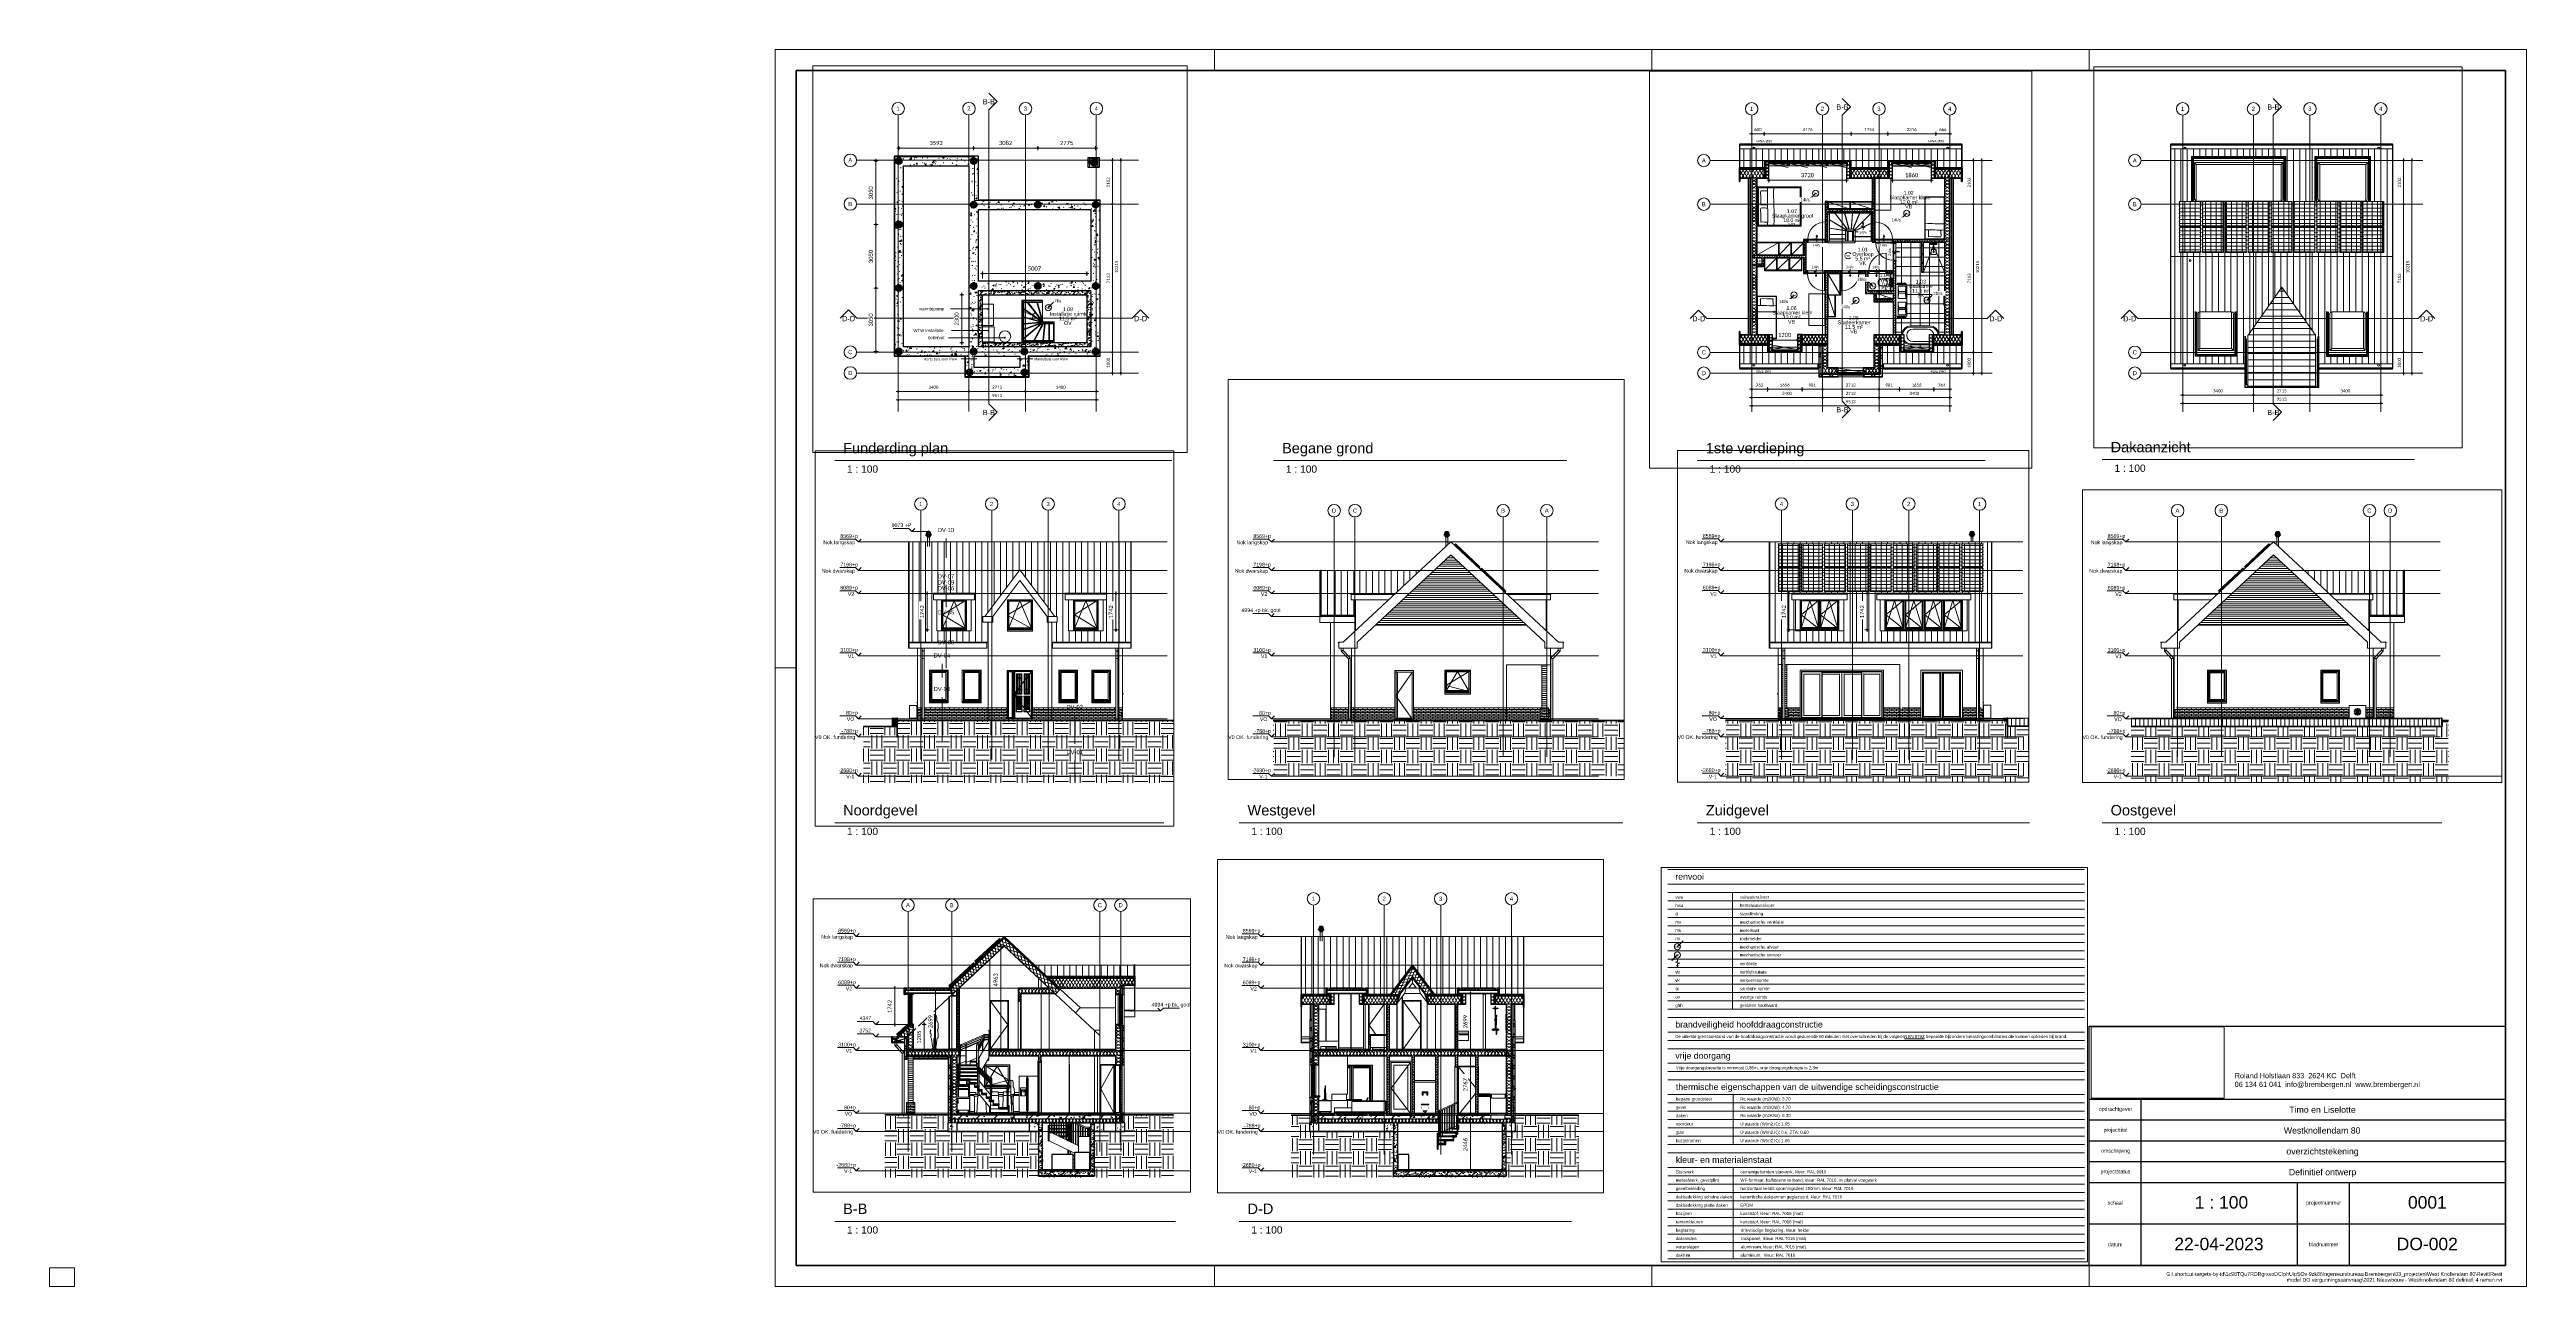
# Paper-space layout 'Layout1' of a CAD drawing. Header units: millimetres. Extents: x 0 to 1189, y 0 to 594.
# The model-space entities are those that its viewports show. They can reach past a viewport. Long polylines and large blocks are cut down to what shows.
import ezdxf

# ---------------------------------------------------------------- set-up
doc = ezdxf.new("R2010")
doc.units = ezdxf.units.MM
for name, pattern in [('Centre', [31.75, 6.35, -4.7625, 15.875, -4.7625]), ('Dash', [6.35, 3.175, -3.175]), ('Dash dot', [15.875, 6.35, -4.7625, 0, -4.7625]), ('dash-dash', [6, 3, -1, 1, -1]), ('dash-dot', [5, 3, -1, 0, -1]), ('grid', [24, 15, -3, 3, -3]), ('IMPORT-HIDDEN _2_', [25, 12.5, -12.5]), ('Overhead', [3.96875, 2.38125, -1.5875])]:
    doc.linetypes.add(name, pattern=pattern)
for name, color, linetype, lineweight in [('A-ANNO-DIMS', 211, 'Continuous', 9), ('A-ANNO-DIMS-100', 211, 'Continuous', 9), ('A-ANNO-NOTE', 131, 'Continuous', 9), ('A-AREA-IDEN', 2, 'Continuous', 9), ('A-CLNG', 13, 'Continuous', 9), ('A-CLNG-PATT', 13, 'Continuous', 25), ('A-COLS', 52, 'Continuous', 9), ('A-DETL', 90, 'Continuous', 9), ('A-DETL-GENF', 92, 'Continuous', 9), ('A-DETL-GENF-HDLN', 1, 'Dash', 9), ('A-DETL-MBND', 5, 'Continuous', 9), ('A-DETL-MEDM', 33, 'Continuous', 25), ('A-DOOR', 31, 'Continuous', 9), ('A-DOOR-FRAM', 31, 'Continuous', 9), ('A-FLOR', 192, 'Continuous', 9), ('A-FLOR-HRAL', 11, 'Continuous', 9), ('A-FLOR-LEVL', 51, 'Continuous', 9), ('A-FLOR-MCUT', 51, 'Continuous', 9), ('A-FLOR-OVHD', 1, 'Overhead', 9), ('A-FLOR-PATT', 8, 'Continuous', 9), ('A-GENM', 13, 'Continuous', 9), ('A-GENM-IDEN', 13, 'Continuous', 9), ('A-GLAZ', 151, 'Continuous', 9), ('A-GLAZ-HDLN', 1, 'Dash', 18), ('A-ROOF', 132, 'Continuous', 9), ('A-ROOF-MCUT', 132, 'Continuous', 35), ('A-ROOF-OTLN', 132, 'Continuous', 9), ('A-ROOF-PATT', 132, 'Continuous', 35), ('A-WALL', 113, 'Continuous', 9), ('A-WALL-PATT', 111, 'Continuous', 25), ('C-BLDG-PADS', 91, 'Continuous', 9), ('C-TOPO', 7, 'Continuous', 9), ('E-COMM', 2, 'Continuous', 9), ('E-ELEC-EQPM', 71, 'Continuous', 9), ('G-ANNO-DIMS', 111, 'Continuous', 9), ('G-ANNO-SYMB', 111, 'Continuous', 9), ('G-ANNO-TEXT', 231, 'Continuous', 9), ('G-ANNO-TTLB', 6, 'Continuous', 9), ('G-IMPT', 8, 'Continuous', 9), ('I-FURN', 30, 'Continuous', 9), ('I-WALL', 2, 'Continuous', 9), ('INSTALLATIE', 14, 'Continuous', 9), ('kaart_114279_503471_50_dwg', 8, 'Continuous', 9), ('P-SANR-FIXT', 6, 'Continuous', 9), ('PAND', 10, 'Continuous', 9), ('PERCEEL', 7, 'Continuous', 9), ('Q-CASE', 31, 'Continuous', 9), ('Q-SPCQ', 91, 'Continuous', 9), ('RASTERVERDELING', 8, 'IMPORT-HIDDEN _2_', 9), ('S-COLS', 52, 'Continuous', 9), ('S-FNDN', 32, 'Continuous', 9), ('S-GRID', 1, 'Continuous', 9), ('S-GRID-IDEN', 1, 'Continuous', 9), ('S-STRS', 31, 'Continuous', 9), ('S-STRS-MBND', 31, 'Overhead', 9), ('VEGETATIEOBJECT', 92, 'Continuous', 9), ('WEG', 8, 'Continuous', 9)]:
    doc.layers.add(name, color=color, linetype=linetype, lineweight=lineweight)
doc.layers.add('G-ANNO-NPLT', color=191, linetype='Continuous', plot=False)
doc.styles.add('Arial', font='arial.ttf', dxfattribs={"height": 250})
doc.styles.add('Arial_1', font='arial.ttf', dxfattribs={"height": 200})
doc.styles.add('Arial_10', font='arial.ttf', dxfattribs={"height": 3.5})
doc.styles.add('Arial_11', font='arial.ttf', dxfattribs={"height": 5})
doc.styles.add('Arial_2', font='arial.ttf', dxfattribs={"height": 180})
doc.styles.add('Arial_3', font='arial.ttf', dxfattribs={"height": 120})
doc.styles.add('Arial_4', font='arial.ttf', dxfattribs={"height": 150})
doc.styles.add('Arial_5', font='arial.ttf', dxfattribs={"height": 1.2})
doc.styles.add('Arial_6', font='arial.ttf', dxfattribs={"height": 300})
doc.styles.add('Arial_7', font='arial.ttf', dxfattribs={"height": 1.8})
doc.styles.add('Arial_8', font='arial.ttf', dxfattribs={"height": 6})
doc.styles.add('Arial_9', font='arial.ttf', dxfattribs={"height": 3})
doc.styles.add('Calibri', font='calibri.ttf', dxfattribs={"height": 150})
doc.styles.add('Calibri_1', font='calibri.ttf', dxfattribs={"height": 200})
doc.styles.add('Swis721 Lt BT', font='swissl.ttf', dxfattribs={"height": 2.5})
doc.dimstyles.new('00_BR_maatvoering_1_5mm', dxfattribs={"dimscale": 304.8, "dimtxt": 176.602264, "dimasz": 0.918635, "dimexe": 0.328084, "dimexo": 0.0625, "dimgap": 0.229659, "dimtad": 1, "dimdec": 0, "dimzin": 0, "dimdsep": 46, "dimtxsty": 'Calibri', "dimblk1": 'DOTSMALL', "dimblk2": 'DOTSMALL', "dimsah": 1, "dimcen": 0.09, "dimdle": 0.328084, "dimazin": 0, "dimtfac": 1, "dimtdec": 4, "dimtix": 1, "dimtmove": 0, "dimatfit": 3, "dimfxl": 0.328084, "dimfxlon": 1, "dimtvp": 1, "dimtfill": 1, "dimtolj": 1, "dimtzin": 0, "dimarcsym": 2})
doc.dimstyles.new('00_BR_maatvoering_2_0mm', dxfattribs={"dimscale": 304.8, "dimtxt": 235.469685, "dimasz": 0.918635, "dimexe": 0.328084, "dimexo": 0.0625, "dimgap": 0.229659, "dimtad": 1, "dimdec": 0, "dimzin": 0, "dimdsep": 46, "dimtxsty": 'Calibri_1', "dimblk1": 'DOTSMALL', "dimblk2": 'DOTSMALL', "dimsah": 1, "dimcen": 0.09, "dimdle": 0.328084, "dimazin": 0, "dimtfac": 1, "dimtdec": 4, "dimtix": 1, "dimtmove": 0, "dimatfit": 3, "dimfxl": 0.328084, "dimfxlon": 1, "dimtvp": 1, "dimtfill": 1, "dimtolj": 1, "dimtzin": 0, "dimarcsym": 2})
doc.dimstyles.new('00_BR_maatvoering_2_0mm_1', dxfattribs={"dimscale": 304.8, "dimtxt": 235.469685, "dimasz": 0.918635, "dimexe": 0.328084, "dimexo": 0.0625, "dimgap": 0.229659, "dimtad": 1, "dimdec": 0, "dimzin": 0, "dimdsep": 46, "dimtxsty": 'Calibri_1', "dimblk1": 'DOTSMALL', "dimblk2": 'DOTSMALL', "dimsah": 1, "dimcen": 0.09, "dimdle": 0.328084, "dimazin": 0, "dimtfac": 1, "dimtdec": 4, "dimtix": 1, "dimtmove": 2, "dimatfit": 3, "dimfxl": 0.328084, "dimfxlon": 1, "dimtvp": 1, "dimtfill": 1, "dimtolj": 1, "dimtzin": 0, "dimarcsym": 2})
picture_1 = doc.add_image_def('image1.png', size_in_pixel=(2770, 1487))
pattern_1 = [(45, (20667.5, 0), (-251.447, 251.447), []), (45, (20667.5, 381), (-251.447, 251.447), [])]
pattern_2 = [(90, (23171.73, 7150.87), (-200, 4e-13), []), (90, (23187.73, 7150.87), (-200, 4e-13), []), (90, (23203.73, 7150.87), (-200, 4e-13), []), (90, (23219.73, 7150.87), (-200, 4e-13), [])]
pattern_3 = [(360, (21438.73, 9050.82), (4e-13, 200), []), (360, (21438.73, 9034.82), (4e-13, 200), []), (360, (21438.73, 9018.82), (4e-13, 200), []), (360, (21438.73, 9002.82), (4e-13, 200), [])]
pattern_4 = [(270, (20290.73, 5782.88), (200, -3e-13), []), (270, (20274.73, 5782.88), (200, -3e-13), []), (270, (20258.73, 5782.88), (200, -3e-13), []), (270, (20242.73, 5782.88), (200, -3e-13), [])]
pattern_5 = [(360, (18138.73, 6532.88), (4e-13, 200), []), (360, (18138.73, 6516.88), (4e-13, 200), []), (360, (18138.73, 6500.88), (4e-13, 200), []), (360, (18138.73, 6484.88), (4e-13, 200), [])]
pattern_6 = [(360, (19178.73, 8196.9), (5e-13, 200), []), (360, (19178.73, 8180.9), (5e-13, 200), []), (360, (19178.73, 8164.9), (5e-13, 200), []), (360, (19178.73, 8148.9), (5e-13, 200), [])]
pattern_7 = [(270, (20374.73, 8742.88), (200, -3e-13), []), (270, (20358.73, 8742.88), (200, -3e-13), []), (270, (20342.73, 8742.88), (200, -3e-13), []), (270, (20326.73, 8742.88), (200, -3e-13), [])]
pattern_8 = [(360, (22442.73, 4633.88), (4e-13, 200), []), (360, (22442.73, 4617.88), (4e-13, 200), []), (360, (22442.73, 4601.88), (4e-13, 200), []), (360, (22442.73, 4585.88), (4e-13, 200), [])]
pattern_9 = [(180, (21242.73, 5167.87), (-4e-13, -200), []), (180, (21242.73, 5183.87), (-4e-13, -200), []), (180, (21242.73, 5199.87), (-4e-13, -200), []), (180, (21242.73, 5215.87), (-4e-13, -200), [])]
pattern_10 = [(45, (20667.49, 0), (-141.4214, 141.4214), [])]
pattern_11 = [(90, (17021.74, 6400.88), (-200, 4e-13), []), (90, (17037.74, 6400.88), (-200, 4e-13), []), (90, (17053.74, 6400.88), (-200, 4e-13), []), (90, (17069.74, 6400.88), (-200, 4e-13), [])]
pattern_12 = [(360, (19172.73, 3883.88), (4e-13, 200), []), (360, (19172.73, 3867.88), (4e-13, 200), []), (360, (19172.73, 3851.88), (4e-13, 200), []), (360, (19172.73, 3835.88), (4e-13, 200), [])]
pattern_13 = [(90, (21973.73, 4293.2), (-200, 3e-13), []), (90, (21989.73, 4293.2), (-200, 3e-13), []), (90, (22005.73, 4293.2), (-200, 3e-13), []), (90, (22021.73, 4293.2), (-200, 3e-13), [])]
pattern_14 = [(270, (22006.73, 4816.87), (200, -3e-13), []), (270, (21990.73, 4816.87), (200, -3e-13), []), (270, (21974.73, 4816.87), (200, -3e-13), []), (270, (21958.73, 4816.87), (200, -3e-13), [])]
pattern_15 = [(360, (21504.73, 4555.04), (4e-13, 200), []), (360, (21504.73, 4539.04), (4e-13, 200), []), (360, (21504.73, 4523.04), (4e-13, 200), []), (360, (21504.73, 4507.04), (4e-13, 200), [])]
pattern_16 = [(330, (22178.73, 9980.17), (70, 121.244), []), (30, (22178.73, 9980.17), (-70, 121.244), [])]
pattern_17 = [(150, (20424.73, 9971.07), (-70, -121.244), []), (210, (20424.73, 9971.07), (70, -121.244), [])]
pattern_18 = [(0, (20667.49, 0), (406.4, 101.6), [33.528, -271.272, 33.528, -271.272, -1625.6]), (0, (20667.49, 0), (406.4, 101.6), [-609.6, 33.528, -576.072, 33.528, -271.272, -711.2]), (0, (20667.49, 0), (406.4, 101.6), [-1524, 33.528, -169.672, 33.528, -474.472]), (120, (20819.89, 50.8), (-291.1882, 301.1527), [33.528, -271.272, 33.528, -271.272, -1625.6]), (120, (20819.89, 50.8), (-291.1882, 301.1527), [-609.6, 33.528, -576.072, 33.528, -271.272, -711.2]), (120, (20819.89, 50.8), (-291.1882, 301.1527), [-1524, 33.528, -169.672, 33.528, -474.472]), (240, (20870.69, 254), (-115.2118, -402.7527), [33.528, -271.272, 33.528, -271.272, -1625.6]), (240, (20870.69, 254), (-115.2118, -402.7527), [-609.6, 33.528, -576.072, 33.528, -271.272, -711.2]), (240, (20870.69, 254), (-115.2118, -402.7527), [-1524, 33.528, -169.672, 33.528, -474.472])]
pattern_19 = [(330, (16248.73, 9980.17), (70, 121.244), []), (30, (16248.73, 9980.17), (-70, 121.244), [])]
pattern_20 = [(330, (16411.73, 2964.58), (70, 121.244), []), (30, (16411.73, 2964.58), (-70, 121.244), [])]
pattern_21 = [(330, (22741.73, 2964.58), (70, 121.244), []), (30, (22741.73, 2964.58), (-70, 121.244), [])]
pattern_22 = [(150, (24397.73, 2955.48), (-70, -121.244), []), (210, (24397.73, 2955.48), (70, -121.244), [])]
pattern_23 = [(150, (18067.73, 2956.43), (-70, -121.244), []), (210, (18067.73, 2956.43), (70, -121.244), [])]
pattern_24 = [(150, (24494.73, 9980.17), (-70, -121.244), []), (210, (24494.73, 9980.17), (70, -121.244), [])]
pattern_25 = [(270, (21406.73, 4816.87), (200, -3e-13), []), (270, (21390.73, 4816.87), (200, -3e-13), []), (270, (21374.73, 4816.87), (200, -3e-13), []), (270, (21358.73, 4816.87), (200, -3e-13), [])]
pattern_26 = [(50, (62553.3, 0), (728.737, -63.756), [76.2, -838.2]), (355, (62553.3, 0), (-140.97, 764.228), [60.96, -670.56]), (100.451, (62614, -5.3), (587.77, 700.467), [64.76, -712.36]), (46.184, (62553.3, 203.2), (1084.316, -168.17), [114.3, -1257.3]), (96.636, (62643.7, 189.2), (949.61, 989.71), [97.14, -1068.54]), (351.184, (62553.3, 203.2), (949.62, 989.7), [91.44, -1005.84]), (21, (62654.9, 152.4), (606.458, -409.06), [76.2, -838.2]), (326, (62654.9, 152.4), (247.21, 736.753), [60.96, -670.56]), (71.451, (62705.4, 118.3), (853.67, 327.685), [64.76, -712.36]), (37.5, (62553.3, 0), (12.3547, 338.22), [33.528, -628.904, 33.528, -647.192, -673.1]), (37.5, (62553.3, 0), (12.3547, 338.22), [-1343.152, 33.528, -639.572]), (7.5, (62553.3, 0), (267.279, 400.722), [33.528, -354.584, 33.528, -613.664, -256.54]), (7.5, (62553.3, 0), (267.279, 400.722), [-1035.304, 33.528, -223.012]), (327.5, (62326.73, 0), (542.3633, -22.9153), [33.528, -220.472, 33.528, -758.952, -1051.56]), (327.5, (62326.73, 0), (542.3633, -22.9153), [-1046.48, 33.528, -1018.032]), (317.5, (62225.13, 0), (592.517, 101.707), [33.528, -296.672, 33.528, -492.76, -746.76]), (317.5, (62225.13, 0), (592.517, 101.707), [-856.488, 33.528, -713.232])]
pattern_27 = [(45, (62553.3, 0), (-318.198, 318.198), []), (50, (62553.3, 0), (430.356, -37.652), [45, -495]), (355, (62553.3, 0), (-83.25, 451.315), [36, -396]), (100.451, (62589.16, -3.14), (347.109, 413.66), [38.244, -420.685]), (46.184, (62553.3, 120), (640.344, -99.314), [67.5, -742.5]), (96.636, (62606.66, 111.7), (560.793, 584.475), [57.366, -631.03]), (351.184, (62553.3, 120), (560.8, 584.47), [54, -594]), (21, (62613.3, 90), (358.144, -241.572), [45, -495]), (326, (62613.3, 90), (145.99, 435.09), [36, -396]), (71.451, (62643.14, 69.87), (504.135, 193.515), [38.244, -420.685]), (37.5, (62553.29, 0), (4.864, 133.1575), [3.353, -257.447, 3.353, -264.647, -265]), (37.5, (62553.29, 0), (4.864, 133.1575), [-528.8, 3.353, -261.647]), (7.5, (62553.3, 0), (105.2278, 157.7647), [3.353, -149.447, 3.353, -251.447, -101]), (7.5, (62553.3, 0), (105.2278, 157.7647), [-407.6, 3.353, -97.647]), (327.5, (62464.09, 8e-14), (213.529, -9.022), [3.353, -96.647, 3.353, -308.647, -414]), (327.5, (62464.09, 8e-14), (213.529, -9.022), [-412, 3.353, -410.647]), (317.5, (62424.1, 1e-13), (233.2745, 40.042), [3.353, -126.647, 3.353, -203.847, -294]), (317.5, (62424.1, 1e-13), (233.2745, 40.042), [-337.2, 3.353, -290.647])]
pattern_28 = [(45, (62553.3, 0), (-318.198, 318.198), []), (50, (62553.3, 0), (430.356, -37.652), [45, -495]), (355, (62553.3, 0), (-83.25, 451.315), [36, -396]), (100.451, (62589.16, -3.14), (347.109, 413.66), [38.244, -420.685]), (46.184, (62553.3, 120), (640.344, -99.314), [67.5, -742.5]), (96.636, (62606.66, 111.7), (560.793, 584.475), [57.366, -631.03]), (351.184, (62553.3, 120), (560.8, 584.47), [54, -594]), (21, (62613.3, 90), (358.144, -241.572), [45, -495]), (326, (62613.3, 90), (145.99, 435.09), [36, -396]), (71.451, (62643.14, 69.87), (504.135, 193.515), [38.244, -420.685]), (37.5, (62553.29, 0), (4.864, 133.1575), [3.353, -257.447, 3.353, -264.647, -265]), (37.5, (62553.29, 0), (4.864, 133.1575), [-528.8, 3.353, -261.647]), (7.5, (62553.3, 0), (105.2278, 157.7647), [3.353, -149.447, 3.353, -251.447, -101]), (7.5, (62553.3, 0), (105.2278, 157.7647), [-407.6, 3.353, -97.647]), (327.5, (62464.09, 7e-14), (213.529, -9.022), [3.353, -96.647, 3.353, -308.647, -414]), (327.5, (62464.09, 7e-14), (213.529, -9.022), [-412, 3.353, -410.647]), (317.5, (62424.1, 1e-13), (233.2745, 40.042), [3.353, -126.647, 3.353, -203.847, -294]), (317.5, (62424.1, 1e-13), (233.2745, 40.042), [-337.2, 3.353, -290.647])]
pattern_29 = [(0, (107301.06, 0), (0, 75), []), (90, (107301.06, 0), (-112.5, 75), [75, -75])]
pattern_30 = [(0, (103901.06, 0), (0, 75), []), (90, (103901.06, 0), (-112.5, 75), [75, -75])]
pattern_31 = [(0, (104754.76, 0), (635, 635), [635, -635]), (0, (104754.76, 238.1), (635, 635), [635, -635]), (0, (104754.76, 476.25), (635, 635), [635, -635]), (90, (104834.13, 555.6), (-635, 635), [635, -635]), (90, (105072.26, 555.6), (-635, 635), [635, -635]), (90, (105310.4, 555.6), (-635, 635), [635, -635])]
pattern_32 = [(0, (122811.7, 1200), (635, 635), [635, -635]), (0, (122811.7, 1438.1), (635, 635), [635, -635]), (0, (122811.7, 1676.25), (635, 635), [635, -635]), (90, (122891.1, 1755.6), (-635, 635), [635, -635]), (90, (123129.2, 1755.6), (-635, 635), [635, -635]), (90, (123367.3, 1755.6), (-635, 635), [635, -635])]
pattern_33 = [(90, (6859.9, 1200), (-1000, 6e-14), [])]
pattern_34 = [(0, (143158.74, 0), (0, 75), []), (90, (143158.74, 0), (-112.5, 75), [75, -75])]
pattern_35 = [(0, (147050.22, 0), (0, 75), []), (90, (147050.22, 0), (-112.5, 75), [75, -75])]
pattern_36 = [(0, (141736.95, 1200), (635, 635), [635, -635]), (0, (141736.95, 1438.1), (635, 635), [635, -635]), (0, (141736.95, 1676.25), (635, 635), [635, -635]), (90, (141816.3, 1755.6), (-635, 635), [635, -635]), (90, (142054.45, 1755.6), (-635, 635), [635, -635]), (90, (142292.6, 1755.6), (-635, 635), [635, -635])]
pattern_37 = [(0, (166208.4, 0), (0, 75), []), (90, (166208.4, 0), (-112.5, 75), [75, -75])]
pattern_38 = [(0, (165208.4, 0), (0, 75), []), (90, (165208.4, 0), (-112.5, 75), [75, -75])]
pattern_39 = [(0, (160619.6, 1200), (635, 635), [635, -635]), (0, (160619.6, 1438.1), (635, 635), [635, -635]), (0, (160619.6, 1676.25), (635, 635), [635, -635]), (90, (160699, 1755.6), (-635, 635), [635, -635]), (90, (160937.1, 1755.6), (-635, 635), [635, -635]), (90, (161175.24, 1755.6), (-635, 635), [635, -635])]
pattern_40 = [(90, (168572.88519, -788), (-0.246, 2e-17), [])]
pattern_41 = [(45, (183644.9, 3200), (-251.447, 251.447), []), (45, (183644.9, 3581), (-251.447, 251.447), [])]
pattern_42 = [(50, (183644.9, 3200), (728.737, -63.756), [76.2, -838.2]), (355, (183644.9, 3200), (-140.97, 764.23), [60.96, -670.56]), (100.451, (183705.6, 3194.7), (587.77, 700.47), [64.76, -712.36]), (46.184, (183644.9, 3403.2), (1084.32, -168.17), [114.3, -1257.3]), (96.636, (183735.3, 3389.2), (949.61, 989.71), [97.14, -1068.54]), (351.184, (183644.9, 3403.2), (949.62, 989.7), [91.44, -1005.84]), (21, (183746.5, 3352.4), (606.46, -409.06), [76.2, -838.2]), (326, (183746.5, 3352.4), (247.21, 736.75), [60.96, -670.56]), (71.451, (183797, 3318.3), (853.67, 327.685), [64.76, -712.36]), (37.5, (183644.9, 3200), (12.355, 338.22), [33.528, -628.904, 33.528, -647.192, -673.1]), (37.5, (183644.9, 3200), (12.355, 338.22), [-1343.15, 33.53, -639.57]), (7.5, (183644.9, 3200), (267.279, 400.722), [33.528, -354.584, 33.528, -613.664, -256.54]), (7.5, (183644.9, 3200), (267.279, 400.722), [-1035.304, 33.53, -223.01]), (327.5, (183418.32, 3200), (542.363, -22.915), [33.528, -220.472, 33.528, -758.952, -1051.56]), (327.5, (183418.32, 3200), (542.363, -22.915), [-1046.48, 33.53, -1018.03]), (317.5, (183316.72, 3200), (592.517, 101.707), [33.528, -296.672, 33.528, -492.76, -746.76]), (317.5, (183316.72, 3200), (592.517, 101.707), [-856.49, 33.53, -713.23])]
pattern_43 = [(360, (183119.71, 4445.4), (4e-13, 200), []), (360, (183119.71, 4429.4), (4e-13, 200), []), (360, (183119.71, 4413.4), (4e-13, 200), []), (360, (183119.71, 4397.4), (4e-13, 200), [])]
pattern_44 = [(360, (180159.71, 4541.5), (4e-13, 200), []), (360, (180159.71, 4525.5), (4e-13, 200), []), (360, (180159.71, 4509.5), (4e-13, 200), []), (360, (180159.71, 4493.5), (4e-13, 200), [])]
pattern_45 = [(90, (183644.9, 3200), (-300, 2e-14), [])]
pattern_46 = [(45, (183644.9, 3200), (-141.4214, 141.4214), [])]
pattern_47 = [(0, (183644.9, 3200), (635, 635), [635, -635]), (0, (183644.9, 3438.1), (635, 635), [635, -635]), (0, (183644.9, 3676.25), (635, 635), [635, -635]), (90, (183724.27, 3755.6), (-635, 635), [635, -635]), (90, (183962.4, 3755.6), (-635, 635), [635, -635]), (90, (184200.5, 3755.6), (-635, 635), [635, -635])]
pattern_48 = [(0, (183644.89, 3200), (406.4, 101.6), [33.528, -271.272, 33.528, -271.272, -1625.6]), (0, (183644.89, 3200), (406.4, 101.6), [-609.6, 33.528, -576.072, 33.528, -271.272, -711.2]), (0, (183644.89, 3200), (406.4, 101.6), [-1524, 33.528, -169.672, 33.528, -474.472]), (120, (183797.29, 3250.8), (-291.1882, 301.1527), [33.528, -271.272, 33.528, -271.272, -1625.6]), (120, (183797.29, 3250.8), (-291.1882, 301.1527), [-609.6, 33.528, -576.072, 33.528, -271.272, -711.2]), (120, (183797.29, 3250.8), (-291.1882, 301.1527), [-1524, 33.528, -169.672, 33.528, -474.472]), (240, (183848.09, 3454), (-115.2118, -402.7527), [33.528, -271.272, 33.528, -271.272, -1625.6]), (240, (183848.09, 3454), (-115.2118, -402.7527), [-609.6, 33.528, -576.072, 33.528, -271.272, -711.2]), (240, (183848.09, 3454), (-115.2118, -402.7527), [-1524, 33.528, -169.672, 33.528, -474.472])]
pattern_49 = [(360, (184085.71, 1423.5), (4e-13, 200), []), (360, (184085.71, 1407.5), (4e-13, 200), []), (360, (184085.71, 1391.5), (4e-13, 200), []), (360, (184085.71, 1375.5), (4e-13, 200), [])]
pattern_50 = [(330, (177855.82, 4292.84), (70, 121.244), []), (30, (177855.82, 4292.84), (-70, 121.244), [])]
pattern_51 = [(45, (183644.9, 3200), (-318.198, 318.198), []), (50, (183644.9, 3200), (430.356, -37.652), [45, -495]), (355, (183644.9, 3200), (-83.25, 451.315), [36, -396]), (100.451, (183680.76, 3196.86), (347.109, 413.66), [38.244, -420.685]), (46.184, (183644.9, 3320), (640.344, -99.314), [67.5, -742.5]), (96.636, (183698.25, 3311.7), (560.793, 584.475), [57.366, -631.03]), (351.184, (183644.9, 3320), (560.8, 584.47), [54, -594]), (21, (183704.9, 3290), (358.144, -241.572), [45, -495]), (326, (183704.9, 3290), (145.99, 435.09), [36, -396]), (71.451, (183734.74, 3269.87), (504.135, 193.515), [38.244, -420.685]), (37.5, (183644.89, 3200), (4.864, 133.1575), [3.353, -257.447, 3.353, -264.647, -265]), (37.5, (183644.89, 3200), (4.864, 133.1575), [-528.8, 3.353, -261.647]), (7.5, (183644.89, 3200), (105.2278, 157.7647), [3.353, -149.447, 3.353, -251.447, -101]), (7.5, (183644.89, 3200), (105.2278, 157.7647), [-407.6, 3.353, -97.647]), (327.5, (183555.69, 3200), (213.529, -9.022), [3.353, -96.647, 3.353, -308.647, -414]), (327.5, (183555.69, 3200), (213.529, -9.022), [-412, 3.353, -410.647]), (317.5, (183515.7, 3200), (233.2745, 40.042), [3.353, -126.647, 3.353, -203.847, -294]), (317.5, (183515.7, 3200), (233.2745, 40.042), [-337.2, 3.353, -290.647])]
pattern_52 = [(45, (-5257.7, 3200), (-84.8528, 84.8528), []), (135, (-5257.7, 3200), (-84.8528, -84.8528), [])]
pattern_53 = [(50, (202236.3, 2150), (728.737, -63.756), [76.2, -838.2]), (355, (202236.3, 2150), (-140.97, 764.23), [60.96, -670.56]), (100.451, (202297.05, 2144.7), (587.77, 700.47), [64.76, -712.36]), (46.184, (202236.3, 2353.2), (1084.32, -168.17), [114.3, -1257.3]), (96.636, (202326.7, 2339.2), (949.61, 989.71), [97.14, -1068.54]), (351.184, (202236.3, 2353.2), (949.62, 989.7), [91.44, -1005.84]), (21, (202337.9, 2302.4), (606.46, -409.06), [76.2, -838.2]), (326, (202337.9, 2302.4), (247.21, 736.75), [60.96, -670.56]), (71.451, (202388.46, 2268.3), (853.67, 327.685), [64.76, -712.36]), (37.5, (202236.33, 2150), (12.355, 338.22), [33.528, -628.904, 33.528, -647.192, -673.1]), (37.5, (202236.33, 2150), (12.355, 338.22), [-1343.15, 33.53, -639.57]), (7.5, (202236.33, 2150), (267.279, 400.722), [33.528, -354.584, 33.528, -613.664, -256.54]), (7.5, (202236.33, 2150), (267.279, 400.722), [-1035.304, 33.53, -223.01]), (327.5, (202009.76, 2150), (542.363, -22.915), [33.528, -220.472, 33.528, -758.952, -1051.56]), (327.5, (202009.76, 2150), (542.363, -22.915), [-1046.48, 33.53, -1018.03]), (317.5, (201908.16, 2150), (592.517, 101.707), [33.528, -296.672, 33.528, -492.76, -746.76]), (317.5, (201908.16, 2150), (592.517, 101.707), [-856.49, 33.53, -713.23])]
pattern_54 = [(360, (201376.66, 1423.5), (4e-13, 200), []), (360, (201376.66, 1407.5), (4e-13, 200), []), (360, (201376.66, 1391.5), (4e-13, 200), []), (360, (201376.66, 1375.5), (4e-13, 200), [])]
pattern_55 = [(360, (203708.62, 1423.5), (4e-13, 200), []), (360, (203708.62, 1407.5), (4e-13, 200), []), (360, (203708.62, 1391.5), (4e-13, 200), []), (360, (203708.62, 1375.5), (4e-13, 200), [])]
pattern_56 = [(180, (202708.66, 1423.5), (-4e-13, -200), []), (180, (202708.66, 1439.5), (-4e-13, -200), []), (180, (202708.66, 1455.5), (-4e-13, -200), []), (180, (202708.66, 1471.5), (-4e-13, -200), [])]
pattern_57 = [(0, (204646.66, 5602.26), (0, 200), []), (0, (204646.66, 5586.26), (0, 200), []), (0, (204646.66, 5570.26), (0, 200), []), (0, (204646.66, 5554.26), (0, 200), [])]
pattern_58 = [(45, (202236.33, 2150), (-251.447, 251.447), []), (45, (202236.33, 2531), (-251.447, 251.447), [])]
pattern_59 = [(45, (202236.33, 2150), (-141.4214, 141.4214), [])]
pattern_60 = [(360, (201376.66, 4467.9), (4e-13, 200), []), (360, (201376.66, 4451.9), (4e-13, 200), []), (360, (201376.66, 4435.9), (4e-13, 200), []), (360, (201376.66, 4419.9), (4e-13, 200), [])]
pattern_61 = [(0, (202236.3, 2150), (635, 635), [635, -635]), (0, (202236.3, 2388.1), (635, 635), [635, -635]), (0, (202236.3, 2626.25), (635, 635), [635, -635]), (90, (202315.7, 2705.6), (-635, 635), [635, -635]), (90, (202553.8, 2705.6), (-635, 635), [635, -635]), (90, (202791.95, 2705.6), (-635, 635), [635, -635])]
pattern_62 = [(0, (202236.33, 2150), (406.4, 101.6), [33.528, -271.272, 33.528, -271.272, -1625.6]), (0, (202236.33, 2150), (406.4, 101.6), [-609.6, 33.528, -576.072, 33.528, -271.272, -711.2]), (0, (202236.33, 2150), (406.4, 101.6), [-1524, 33.528, -169.672, 33.528, -474.472]), (120, (202388.73, 2200.8), (-291.1882, 301.1527), [33.528, -271.272, 33.528, -271.272, -1625.6]), (120, (202388.73, 2200.8), (-291.1882, 301.1527), [-609.6, 33.528, -576.072, 33.528, -271.272, -711.2]), (120, (202388.73, 2200.8), (-291.1882, 301.1527), [-1524, 33.528, -169.672, 33.528, -474.472]), (240, (202439.53, 2404), (-115.2118, -402.7527), [33.528, -271.272, 33.528, -271.272, -1625.6]), (240, (202439.53, 2404), (-115.2118, -402.7527), [-609.6, 33.528, -576.072, 33.528, -271.272, -711.2]), (240, (202439.53, 2404), (-115.2118, -402.7527), [-1524, 33.528, -169.672, 33.528, -474.472])]
pattern_63 = [(60, (202871.42, 0), (-121.2436, 70), []), (120, (202871.42, 0), (-121.2436, -70), [])]
pattern_64 = [(330, (198615.66, 4470.4), (70, 121.244), []), (30, (198615.66, 4470.4), (-70, 121.244), [])]
pattern_65 = [(330, (204945.66, 4470.4), (70, 121.244), []), (30, (204945.66, 4470.4), (-70, 121.244), [])]
pattern_66 = [(150, (206601.66, 4461.91), (-70, -121.244), []), (210, (206601.66, 4461.91), (70, -121.244), [])]
pattern_67 = [(150, (200271.66, 4461.91), (-70, -121.244), []), (210, (200271.66, 4461.91), (70, -121.244), [])]
pattern_68 = [(180, (205760.66, 1423.5), (-4e-13, -200), []), (180, (205760.66, 1439.5), (-4e-13, -200), []), (180, (205760.66, 1455.5), (-4e-13, -200), []), (180, (205760.66, 1471.5), (-4e-13, -200), [])]
pattern_69 = [(360, (204651.26, 1423.5), (4e-13, 200), []), (360, (204651.26, 1407.5), (4e-13, 200), []), (360, (204651.26, 1391.5), (4e-13, 200), []), (360, (204651.26, 1375.5), (4e-13, 200), [])]
pattern_70 = [(45, (202236.33, 2150), (-318.198, 318.198), []), (50, (202236.33, 2150), (430.356, -37.652), [45, -495]), (355, (202236.33, 2150), (-83.25, 451.315), [36, -396]), (100.451, (202272.2, 2146.86), (347.109, 413.66), [38.244, -420.685]), (46.184, (202236.33, 2270), (640.344, -99.314), [67.5, -742.5]), (96.636, (202289.7, 2261.7), (560.793, 584.475), [57.366, -631.03]), (351.184, (202236.3, 2270), (560.8, 584.47), [54, -594]), (21, (202296.33, 2240), (358.144, -241.572), [45, -495]), (326, (202296.33, 2240), (145.99, 435.09), [36, -396]), (71.451, (202326.17, 2219.87), (504.135, 193.515), [38.244, -420.685]), (37.5, (202236.33, 2150), (4.864, 133.1575), [3.353, -257.447, 3.353, -264.647, -265]), (37.5, (202236.33, 2150), (4.864, 133.1575), [-528.8, 3.353, -261.647]), (7.5, (202236.33, 2150), (105.2278, 157.7647), [3.353, -149.447, 3.353, -251.447, -101]), (7.5, (202236.33, 2150), (105.2278, 157.7647), [-407.6, 3.353, -97.647]), (327.5, (202147.13, 2150), (213.529, -9.022), [3.353, -96.647, 3.353, -308.647, -414]), (327.5, (202147.13, 2150), (213.529, -9.022), [-412, 3.353, -410.647]), (317.5, (202107.13, 2150), (233.2745, 40.042), [3.353, -126.647, 3.353, -203.847, -294]), (317.5, (202107.13, 2150), (233.2745, 40.042), [-337.2, 3.353, -290.647])]

# ---------------------------------------------------------------- blocks, each defined once
blk = doc.blocks.new('EA-GROOT_KADER - A1-3553187-overzichtstekening')
at = {"layer": 'G-ANNO-TTLB'}
for p, q in [((348.5, 594), (348.5, 0)), ((1189.5, 594), (348.5, 594)), ((559.5, 584), (559.5, 594)), ((769.5, 584), (769.5, 594)), ((979.5, 584), (979.5, 594)), ((1189.5, 0), (1189.5, 594)), ((358.5, 297), (348.5, 297)), ((559.5, 0), (559.5, 10)), ((769.5, 0), (769.5, 10)), ((979.5, 0), (979.5, 10)), ((348.5, 0), (1189.5, 0))]:
    blk.add_line(p, q, dxfattribs=at)
at = {"layer": 'G-ANNO-TTLB', "lineweight": 50}
for p, q in [((1179.5, 584), (358.5, 584)), ((358.5, 584), (358.5, 10)), ((1179.5, 10), (1179.5, 584)), ((358.5, 10), (1179.5, 10))]:
    blk.add_line(p, q, dxfattribs=at)
at = {"layer": 'G-ANNO-TTLB', "lineweight": 25}
for p, q in [((979.5, 125), (1179.5, 125)), ((979.5, 10), (979.5, 125)), ((979.5, 90), (1179.5, 90)), ((1004.5, 10), (1004.5, 90)), ((979.5, 80), (1179.5, 80)), ((979.5, 70), (1179.5, 70)), ((979.5, 60), (1179.5, 60)), ((979.5, 50), (1179.5, 50)), ((1079.5, 10), (1079.5, 50)), ((1104.5, 10), (1104.5, 50)), ((979.5, 30), (1179.5, 30))]:
    blk.add_line(p, q, dxfattribs=at)
at = {"layer": 'G-ANNO-TTLB', "attachment_point": 1}
for s, insert, char_height, width, style in [('06 134 61 041  info@brembergen.nl  www.brembergen.nl', (1049.4, 98.3), 2.5, 105.181, 'Swis721 Lt BT'), ('Roland Holstlaan 833  2624 KC  Delft', (1049.4, 102.5), 2.5, 67.823, 'Swis721 Lt BT'), ('opdrachtgever', (984.1, 86.1), 1.8, 18.84, 'Arial_7'), ('projecttitel', (986.4, 76.1), 1.8, 13.308, 'Arial_7'), ('omschrijving', (985.2, 66.1), 1.8, 16.354, 'Arial_7'), ('projectstatus', (985, 56.1), 1.8, 16.755, 'Arial_7'), ('schaal', (988.4, 41.1), 1.8, 8.418, 'Arial_7'), ('projectnummer', (1083.7, 41.1), 1.8, 19.882, 'Arial_7'), ('datum', (988.5, 21.1), 1.8, 8.257, 'Arial_7'), ('bladnummer', (1085.1, 21.1), 1.8, 16.435, 'Arial_7')]:
    blk.add_mtext(s, dxfattribs=dict(at, insert=insert, char_height=char_height, width=width, style=style))
at = {"layer": 'G-ANNO-TTLB'}
image = blk.add_image(picture_1, insert=(980.5, 90.4), size_in_units=(63.8, 34.3), dxfattribs=at)
image.dxf.flags = 7
blk = doc.blocks.new('Viewport - zonder view nr-464721-overzichtstekening')
at = {"layer": 'G-ANNO-TTLB'}
blk.add_line((2, 0), (77, 0), dxfattribs=at)
blk = doc.blocks.new('32_EA_binnenkozijn_hardhout_deurzonderbovenlicht - 900x2730-1443314-1ste verdieping')
at = {"layer": 'A-DOOR'}
h = blk.add_hatch(dxfattribs=at)
h.set_pattern_fill('FP_78', color=256, style=0, pattern_type=2)
h.set_pattern_definition([(90, (1929.76, -7216.88), (-320, 2e-14), [])])
h.paths.add_polyline_path([(430, 34), (430, 74), (-400, 74), (-400, 34), (325.9, 34)])
blk.add_line((430, 74), (430, 904), dxfattribs=at)
at = {"layer": 'A-DOOR', "lineweight": 18}
for p, q in [((-400, 74), (-435, 74)), ((-435, 74), (-435, 66)), ((430, 74), (-400, 74)), ((-400, 74), (-400, 34)), ((-400, 34), (-400, 74)), ((430, 34), (430, 74)), ((441, 74), (430, 74)), ((430, 74), (430, 34)), ((-435, 56), (-425, 56)), ((-425, 56), (-425, -56)), ((455, -56), (455, 56)), ((455, 56), (465, 56)), ((-400, 34), (430, 34)), ((-385, 34), (-400, 34)), ((-385, -74), (-385, 34)), ((430, 34), (415, 34)), ((415, 34), (415, -74)), ((-425, -56), (-435, -56)), ((465, -56), (455, -56)), ((-435, -66), (-435, -74)), ((-435, -74), (-385, -74)), ((415, -74), (465, -74)), ((465, -74), (465, -66))]:
    blk.add_line(p, q, dxfattribs=at)
at = {"layer": 'A-DOOR'}
blk.add_arc((430, 74), 830, 90, 180, dxfattribs=at)
blk = doc.blocks.new('32_EA_binnenkozijn_hardhout_deurzonderbovenlicht - 900x2730-1443313-1ste verdieping')
at = {"layer": 'A-DOOR'}
h = blk.add_hatch(dxfattribs=at)
h.set_pattern_fill('FP_79', color=256, style=0, pattern_type=2)
h.set_pattern_definition([(90, (1947.26, -5716.88), (-320, 2e-14), [])])
h.paths.add_polyline_path([(-400, -74), (430, -74), (430, -34), (-400, -34)])
at = {"layer": 'A-DOOR', "lineweight": 18}
for p, q in [((-435, 66), (-435, 74)), ((-435, 74), (-385, 74)), ((-385, 74), (-385, -34)), ((415, -34), (415, 74)), ((415, 74), (465, 74)), ((465, 74), (465, 66)), ((-425, 56), (-435, 56)), ((-425, -56), (-425, 56)), ((455, 56), (455, -56)), ((465, 56), (455, 56)), ((-400, -34), (430, -34)), ((-400, -74), (-400, -34)), ((-400, -34), (-400, -74)), ((-385, -34), (-400, -34)), ((430, -34), (415, -34)), ((430, -34), (430, -74)), ((430, -74), (430, -34)), ((-435, -56), (-425, -56)), ((455, -56), (465, -56)), ((-435, -74), (-435, -66)), ((-400, -74), (-435, -74)), ((430, -74), (-400, -74)), ((452.5, -74), (430, -74))]:
    blk.add_line(p, q, dxfattribs=at)
at = {"layer": 'A-DOOR'}
blk.add_line((430, -74), (430, -904), dxfattribs=at)
blk.add_arc((430, -74), 830, 180, 270, dxfattribs=at)
blk = doc.blocks.new('32_EA_binnenkozijn_hardhout_deurzonderbovenlicht - 900x2730-V7-1ste verdieping')
at = {"layer": 'A-DOOR'}
h = blk.add_hatch(dxfattribs=at)
h.set_pattern_fill('FP_80', color=256, style=0, pattern_type=2)
h.set_pattern_definition([(270, (1344.24, 7216.88), (320, 2e-14), [])])
h.paths.add_polyline_path([(430, -34), (-400, -34), (-400, -74), (430, -74)])
at = {"layer": 'A-DOOR', "lineweight": 18}
for p, q in [((-435, 72), (-435, 74)), ((-435, 74), (-385, 74)), ((-385, 74), (-385, -34)), ((415, -34), (415, 74)), ((415, 74), (465, 74)), ((465, 74), (465, 66)), ((-425, 56), (-435, 56)), ((-425, -56), (-425, 56)), ((455, 56), (455, -56)), ((465, 56), (455, 56)), ((-400, -34), (430, -34)), ((-400, -74), (-400, -34)), ((-400, -34), (-400, -74)), ((-385, -34), (-400, -34)), ((430, -34), (415, -34)), ((430, -34), (430, -74)), ((430, -74), (430, -34)), ((-435, -56), (-425, -56)), ((455, -56), (465, -56)), ((-435, -74), (-435, -66)), ((-400, -74), (-435, -74)), ((430, -74), (-400, -74)), ((441, -74), (430, -74))]:
    blk.add_line(p, q, dxfattribs=at)
at = {"layer": 'A-DOOR'}
blk.add_line((430, -74), (430, -904), dxfattribs=at)
blk.add_arc((430, -74), 830, 180, 270, dxfattribs=at)
blk = doc.blocks.new('32_EA_binnenkozijn_hardhout_deurzonderbovenlicht - 900x2730-V8-1ste verdieping')
at = {"layer": 'A-DOOR'}
blk.add_line((430, 74), (430, 904), dxfattribs=at)
at = {"layer": 'A-DOOR', "lineweight": 18}
for p, q in [((-400, 74), (-435, 74)), ((-435, 74), (-435, 66)), ((430, 74), (-400, 74)), ((-400, 74), (-400, 34)), ((-400, 34), (-400, 74)), ((430, 34), (430, 74)), ((465, 74), (430, 74)), ((430, 74), (430, 34)), ((465, 66), (465, 74)), ((-435, 56), (-425, 56)), ((-425, 56), (-425, -56)), ((455, -56), (455, 56)), ((455, 56), (465, 56)), ((-400, 34), (430, 34)), ((-385, 34), (-400, 34)), ((-385, -74), (-385, 34)), ((430, 34), (415, 34)), ((415, 34), (415, -74)), ((-425, -56), (-435, -56)), ((465, -56), (455, -56)), ((-435, -66), (-435, -74)), ((-435, -74), (-385, -74)), ((415, -74), (465, -74)), ((465, -74), (465, -66))]:
    blk.add_line(p, q, dxfattribs=at)
at = {"layer": 'A-DOOR'}
blk.add_arc((430, 74), 830, 90, 180, dxfattribs=at)
blk = doc.blocks.new('32_EA_binnenkozijn_hardhout_deurzonderbovenlicht - 900x2730-V9-1ste verdieping')
at = {"layer": 'A-DOOR'}
h = blk.add_hatch(dxfattribs=at)
h.set_pattern_fill('FP_81', color=256, style=0, pattern_type=2)
h.set_pattern_definition([(90, (-1010.24, -5716.88), (-320, 2e-14), [])])
h.paths.add_polyline_path([(430, 34), (430, 74), (-400, 74), (-400, 34), (-32.3, 34)])
blk.add_line((430, 74), (430, 904), dxfattribs=at)
at = {"layer": 'A-DOOR', "lineweight": 18}
for p, q in [((-400, 74), (-435, 74)), ((-435, 74), (-435, 66)), ((430, 74), (-400, 74)), ((-400, 74), (-400, 34)), ((-400, 34), (-400, 74)), ((430, 34), (430, 74)), ((465, 74), (430, 74)), ((430, 74), (430, 34)), ((465, 66), (465, 74)), ((-435, 56), (-425, 56)), ((-425, 56), (-425, -56)), ((455, -56), (455, 56)), ((455, 56), (465, 56)), ((-400, 34), (430, 34)), ((-385, 34), (-400, 34)), ((-385, -74), (-385, 34)), ((430, 34), (415, 34)), ((415, 34), (415, -74)), ((-425, -56), (-435, -56)), ((465, -56), (455, -56)), ((-435, -74), (-385, -74)), ((415, -74), (465, -74)), ((465, -74), (465, -66))]:
    blk.add_line(p, q, dxfattribs=at)
at = {"layer": 'A-DOOR'}
blk.add_arc((430, 74), 830, 90, 180, dxfattribs=at)
blk = doc.blocks.new('32_EA_binnenkozijn_hardhout_deurzonderbovenlicht - 900x2730-V10-1ste verdieping')
at = {"layer": 'A-DOOR'}
h = blk.add_hatch(dxfattribs=at)
h.set_pattern_fill('FP_82', color=256, style=0, pattern_type=2)
h.set_pattern_definition([(270, (-275.26, 5716.88), (320, 2e-14), [])])
h.paths.add_polyline_path([(-105.7, 74), (-400, 74), (-400, 34), (430, 34), (430, 74)])
blk.add_line((430, 74), (430, 904), dxfattribs=at)
at = {"layer": 'A-DOOR', "lineweight": 18}
for p, q in [((-400, 74), (-435, 74)), ((-435, 74), (-435, 66)), ((430, 74), (-400, 74)), ((-400, 74), (-400, 34)), ((-400, 34), (-400, 74)), ((430, 34), (430, 74)), ((465, 74), (430, 74)), ((430, 74), (430, 34)), ((465, 66), (465, 74)), ((-435, 56), (-425, 56)), ((-425, 56), (-425, -56)), ((455, -56), (455, 56)), ((455, 56), (465, 56)), ((-400, 34), (430, 34)), ((-385, 34), (-400, 34)), ((-385, -74), (-385, 34)), ((430, 34), (415, 34)), ((415, 34), (415, -74)), ((-425, -56), (-435, -56)), ((465, -56), (455, -56)), ((-435, -66), (-435, -74)), ((-435, -74), (-385, -74)), ((415, -74), (465, -74)), ((465, -74), (465, -66))]:
    blk.add_line(p, q, dxfattribs=at)
at = {"layer": 'A-DOOR'}
blk.add_arc((430, 74), 830, 90, 180, dxfattribs=at)
blk = doc.blocks.new('M_Desk - 1525 x 762mm-99774-1ste verdieping')
at = {"layer": 'I-FURN'}
for p, q in [((1524.5, 762), (-0.5, 762)), ((-0.5, 762), (-0.5, 0)), ((1524.5, 0), (1524.5, 762)), ((-0.5, 0), (1524.5, 0))]:
    blk.add_line(p, q, dxfattribs=at)
blk = doc.blocks.new('Plumbing_Fixtures-Grohe-Allure-Rainshower_Shower_System_Wall_Mounted-12-METRIC - Allure 27 469 000-445960-1ste verdieping')
at = {"layer": 'P-SANR-FIXT'}
for p, q in [((3607.2, 7150.9), (3607.2, 7117.9)), ((3677.2, 7117.9), (3677.2, 7150.9)), ((3682.2, 7150.9), (3752.2, 7150.9)), ((3682.2, 7150.9), (3682.2, 7127.1)), ((3752.2, 7150.9), (3752.2, 7127.1)), ((3757.2, 7150.9), (3757.2, 7117.9)), ((3827.2, 7117.9), (3827.2, 7150.9)), ((3752.2, 7127.1), (3682.2, 7127.1)), ((3701.6, 7127.1), (3701.6, 7055.5)), ((3732.9, 7055.5), (3732.9, 7127.1)), ((3677.2, 7117.9), (3607.2, 7117.9)), ((3623.2, 7117.9), (3623.2, 7098.9)), ((3661.3, 7098.9), (3661.3, 7117.9)), ((3748.5, 7106.6), (3752, 7096.9)), ((3827.2, 7117.9), (3757.2, 7117.9)), ((3767.9, 7096.9), (3762.6, 7111.7)), ((3773.2, 7117.9), (3773.2, 7098.9)), ((3811.3, 7098.9), (3811.3, 7117.9)), ((3622.2, 7098.9), (3622.2, 7066.8)), ((3642.2, 7098.9), (3622.2, 7098.9)), ((3662.2, 7098.9), (3642.2, 7098.9)), ((3677.9, 7092.3), (3642.2, 7092.3)), ((3662.2, 7066.8), (3662.2, 7098.9)), ((3701.6, 7096.9), (3677.9, 7096.9)), ((3677.9, 7096.9), (3677.9, 7078.9)), ((3752.8, 7096.9), (3732.9, 7096.9)), ((3780.5, 7096.9), (3752.8, 7096.9)), ((3752.8, 7096.9), (3752.8, 7087.5)), ((3752.8, 7087.5), (3752.8, 7096.9)), ((3754.3, 7090.4), (3754.8, 7089.1)), ((3772.2, 7098.9), (3772.2, 7096.9)), ((3792.2, 7098.9), (3772.2, 7098.9)), ((3792.2, 7092.3), (3778.3, 7092.3)), ((3780.5, 7092.6), (3780.5, 7096.9)), ((3780.5, 7086.5), (3780.5, 7092.6)), ((3812.2, 7098.9), (3792.2, 7098.9)), ((3812.2, 7066.8), (3812.2, 7098.9)), ((3615, 7082.9), (3558.3, 7082.9)), ((3558.3, 7082.9), (3558.3, 7058.9)), ((3615, 7058.9), (3615, 7082.9)), ((3677.9, 7075.9), (3615, 7075.9)), ((3677.9, 7083.1), (3615.7, 7083.1)), ((3615.7, 7083.1), (3615.7, 7059.1)), ((3658, 7088.4), (3677.9, 7088.4)), ((3677.9, 7078.9), (3677.9, 7060.9)), ((3687.2, 7083.1), (3682.2, 7083.1)), ((3692.3, 7075.9), (3690.9, 7075.9)), ((3717.2, 7082.9), (3717.2, 7079.8)), ((3752.8, 7088.4), (3754.1, 7088.4)), ((3819.5, 7075.9), (3781.8, 7075.9)), ((3818.7, 7083.1), (3781.9, 7083.1)), ((3818.7, 7059.1), (3818.7, 7083.1)), ((3876.2, 7083.1), (3819.5, 7083.1)), ((3819.5, 7083.1), (3819.5, 7059.1)), ((3876.2, 7059.1), (3876.2, 7083.1)), ((3558.3, 7058.9), (3558.3, 7034.9)), ((3615, 7034.9), (3615, 7058.9)), ((3615.7, 7059.1), (3615.7, 7035.1)), ((3642.2, 7072.1), (3677.9, 7072.1)), ((3677.9, 7060.9), (3701.6, 7060.9)), ((3717.2, 7067.9), (3717.2, 7061.1)), ((3732.8, 7060.9), (3752.8, 7060.9)), ((3752.8, 7070.2), (3752.8, 7060.9)), ((3752.8, 7060.9), (3752.8, 7070.2)), ((3752.8, 7060.9), (3780.5, 7060.9)), ((3761.1, 7063.8), (3761.1, 7062.7)), ((3761.1, 7063.8), (3761.1, 7062.7)), ((3761.1, 7063.8), (3761.1, 7062.7)), ((3761.1, 7063.8), (3761.1, 7062.7)), ((3761.1, 7063.8), (3761.1, 7062.7)), ((3761.1, 7063.8), (3761.1, 7062.7)), ((3761.1, 7063.8), (3761.1, 7062.7)), ((3761.8, 7062.5), (3761.8, 7063.6)), ((3761.8, 7062.5), (3761.8, 7063.6)), ((3761.8, 7062.5), (3761.8, 7063.6)), ((3761.8, 7062.5), (3761.8, 7063.6)), ((3761.8, 7062.5), (3761.8, 7063.6)), ((3761.8, 7062.5), (3761.8, 7063.6)), ((3763.1, 7063.2), (3763.1, 7062.2)), ((3763.1, 7063.2), (3763.1, 7062.2)), ((3763.1, 7063.2), (3763.1, 7062.2)), ((3763.1, 7063.2), (3763.1, 7062.2)), ((3763.1, 7063.2), (3763.1, 7062.2)), ((3763.1, 7063.2), (3763.1, 7062.2)), ((3763.8, 7062.1), (3763.8, 7063.1)), ((3763.8, 7062.1), (3763.8, 7063.1)), ((3763.8, 7062.1), (3763.8, 7063.1)), ((3763.8, 7062.1), (3763.8, 7063.1)), ((3763.8, 7062.1), (3763.8, 7063.1)), ((3763.8, 7062.1), (3763.8, 7063.1)), ((3763.8, 7062.1), (3763.8, 7063.1)), ((3765.1, 7062.9), (3765.1, 7061.9)), ((3765.1, 7062.9), (3765.1, 7061.9)), ((3765.1, 7062.9), (3765.1, 7061.9)), ((3765.1, 7062.9), (3765.1, 7061.9)), ((3765.1, 7062.9), (3765.1, 7061.9)), ((3765.1, 7062.9), (3765.1, 7061.9)), ((3765.1, 7062.9), (3765.1, 7061.9)), ((3765.8, 7061.9), (3765.8, 7062.9)), ((3765.8, 7061.9), (3765.8, 7062.9)), ((3765.8, 7061.9), (3765.8, 7062.9)), ((3765.8, 7061.9), (3765.8, 7062.9)), ((3765.8, 7061.9), (3765.8, 7062.9)), ((3765.8, 7061.9), (3765.8, 7062.9)), ((3767.1, 7062.9), (3767.1, 7061.9)), ((3767.1, 7062.9), (3767.1, 7061.9)), ((3767.1, 7062.9), (3767.1, 7061.9)), ((3767.1, 7062.9), (3767.1, 7061.9)), ((3767.1, 7062.9), (3767.1, 7061.9)), ((3767.1, 7062.9), (3767.1, 7061.9)), ((3767.8, 7061.9), (3767.8, 7062.9)), ((3767.8, 7061.9), (3767.8, 7062.9)), ((3767.8, 7061.9), (3767.8, 7062.9)), ((3767.8, 7061.9), (3767.8, 7062.9)), ((3767.8, 7061.9), (3767.8, 7062.9)), ((3767.8, 7061.9), (3767.8, 7062.9)), ((3767.8, 7061.9), (3767.8, 7062.9)), ((3769.1, 7063.1), (3769.1, 7062.1)), ((3769.1, 7063.1), (3769.1, 7062.1)), ((3769.1, 7063.1), (3769.1, 7062.1)), ((3769.1, 7063.1), (3769.1, 7062.1)), ((3769.1, 7063.1), (3769.1, 7062.1)), ((3769.1, 7063.1), (3769.1, 7062.1)), ((3769.1, 7063.1), (3769.1, 7062.1)), ((3769.8, 7062.2), (3769.8, 7063.2)), ((3769.8, 7062.2), (3769.8, 7063.2)), ((3769.8, 7062.2), (3769.8, 7063.2)), ((3769.8, 7062.2), (3769.8, 7063.2)), ((3769.8, 7062.2), (3769.8, 7063.2)), ((3769.8, 7062.2), (3769.8, 7063.2)), ((3771.1, 7063.6), (3771.1, 7062.5)), ((3771.1, 7063.6), (3771.1, 7062.5)), ((3771.1, 7063.6), (3771.1, 7062.5)), ((3771.1, 7063.6), (3771.1, 7062.5)), ((3771.1, 7063.6), (3771.1, 7062.5)), ((3771.1, 7063.6), (3771.1, 7062.5)), ((3771.8, 7062.7), (3771.8, 7063.8)), ((3771.8, 7062.7), (3771.8, 7063.8)), ((3771.8, 7062.7), (3771.8, 7063.8)), ((3771.8, 7062.7), (3771.8, 7063.8)), ((3771.8, 7062.7), (3771.8, 7063.8)), ((3771.8, 7062.7), (3771.8, 7063.8)), ((3771.8, 7062.7), (3771.8, 7063.8)), ((3780.5, 7065.2), (3780.5, 7071.2)), ((3780.5, 7060.9), (3780.5, 7065.2)), ((3780.9, 7072.1), (3792.2, 7072.1)), ((3818.7, 7035.1), (3818.7, 7059.1)), ((3819.5, 7059.1), (3819.5, 7035.1)), ((3876.2, 7035.1), (3876.2, 7059.1)), ((3615, 7041.9), (3706.1, 7041.9)), ((3706, 7055.5), (3701.6, 7055.5)), ((3732.9, 7055.5), (3728.3, 7055)), ((3728.4, 7041.9), (3819.5, 7041.9)), ((3732.9, 7055.5), (3728.5, 7055.5)), ((3558.3, 7034.9), (3568, 7034.9)), ((3568.3, 7040.2), (3568.3, 7034.9)), ((3568.3, 7034.9), (3604.6, 7034.9)), ((3576.8, 7036.6), (3596.1, 7036.6)), ((3596.1, 7036.5), (3576.8, 7036.5)), ((3604.6, 7034.9), (3604.6, 7040.2)), ((3604.9, 7034.9), (3615, 7034.9)), ((3615.7, 7035.1), (3705.9, 7035.1)), ((3705.7, 7038.2), (3705.7, 6719.4)), ((3717.2, 7038.4), (3717.2, 6719.4)), ((3728.6, 7035.1), (3818.7, 7035.1)), ((3728.7, 6719.4), (3728.7, 7038.2)), ((3819.5, 7035.1), (3876.2, 7035.1)), ((3705.8, 6805.7), (3593.4, 6805.7)), ((3841.1, 6805.7), (3728.7, 6805.7)), ((3590.4, 6802.7), (3590.4, 6555)), ((3844.1, 6555), (3844.1, 6802.7)), ((3717.2, 6689.5), (3717.2, 6696.6)), ((3702.4, 6686.7), (3701.4, 6684.3)), ((3733.3, 6683.6), (3732.4, 6686.1)), ((3701.2, 6674.1), (3702.1, 6671.7)), ((3717.2, 6674.3), (3717.2, 6676.8)), ((3722.3, 6662.9), (3724.7, 6663.9)), ((3732.1, 6671), (3733.1, 6673.4)), ((3593.4, 6552), (3841.1, 6552))]:
    blk.add_line(p, q, dxfattribs=at)
at = {"layer": 'P-SANR-FIXT', "flags": 128}
for points in [[(3762.1, 7112.7), (3762.2, 7112.5), (3762.4, 7112.2), (3762.5, 7111.9), (3762.6, 7111.7)], [(3762.6, 7111.7), (3762.6, 7111.7), (3762.6, 7111.6), (3762.6, 7111.5), (3762.7, 7111.4), (3762.8, 7111.2), (3762.8, 7111), (3762.9, 7110.7), (3763, 7110.4), (3763.2, 7110.1), (3763.3, 7109.7), (3763.4, 7109.3), (3763.6, 7108.9), (3763.8, 7108.4), (3764, 7107.9), (3764.2, 7107.3), (3764.4, 7106.7), (3764.6, 7106.1), (3764.8, 7105.5), (3765.1, 7104.8), (3765.3, 7104.1), (3765.6, 7103.4), (3765.9, 7102.6), (3766.1, 7101.8), (3766.4, 7101), (3766.7, 7100.2), (3767.1, 7099.3), (3767.4, 7098.5), (3767.7, 7097.6), (3768, 7096.7)], [(3705.7, 7078.3), (3705.7, 7078.2), (3705.7, 7078.1), (3705.7, 7078), (3705.7, 7077.7), (3705.7, 7077.4), (3705.7, 7077.1), (3705.7, 7076.7), (3705.7, 7076.2), (3705.7, 7075.6), (3705.7, 7075), (3705.7, 7074.3), (3705.7, 7073.6), (3705.7, 7072.8), (3705.7, 7071.9), (3705.7, 7071), (3705.7, 7070), (3705.7, 7069), (3705.7, 7068), (3705.7, 7066.8), (3705.7, 7065.7), (3705.7, 7064.4), (3705.7, 7063.2), (3705.7, 7061.9), (3705.7, 7060.5), (3705.7, 7059.2), (3705.7, 7057.7), (3705.7, 7056.3), (3705.7, 7054.8), (3705.7, 7053.3), (3705.7, 7051.8), (3705.7, 7050.2), (3705.7, 7048.6), (3705.7, 7047), (3705.7, 7045.4), (3705.7, 7043.8), (3705.7, 7042.1), (3705.7, 7040.5), (3705.7, 7038.8), (3705.7, 7038.2)], [(3728.7, 7038.2), (3728.7, 7039.8), (3728.7, 7041.5), (3728.7, 7043.1), (3728.7, 7044.8), (3728.7, 7046.4), (3728.7, 7048), (3728.7, 7049.6), (3728.7, 7051.2), (3728.7, 7052.7), (3728.7, 7054.2), (3728.7, 7055.7), (3728.7, 7057.2), (3728.7, 7058.6), (3728.7, 7060), (3728.7, 7061.4), (3728.7, 7062.7), (3728.7, 7064), (3728.7, 7065.2), (3728.7, 7066.4), (3728.7, 7067.5), (3728.7, 7068.6), (3728.7, 7069.7), (3728.7, 7070.7), (3728.7, 7071.6), (3728.7, 7072.5), (3728.7, 7073.3), (3728.7, 7074), (3728.7, 7074.7), (3728.7, 7075.4), (3728.7, 7076), (3728.7, 7076.5), (3728.7, 7076.9), (3728.7, 7077.3), (3728.7, 7077.6), (3728.7, 7077.9), (3728.7, 7078.1), (3728.7, 7078.2), (3728.7, 7078.3), (3728.7, 7078.3)], [(3706.1, 7055), (3702.3, 7055.4), (3701.6, 7055.5)], [(3593.4, 6805.7), (3592.7, 6805.6), (3592.1, 6805.4), (3591.5, 6805.1), (3591, 6804.6), (3590.7, 6804), (3590.5, 6803.4), (3590.4, 6802.7)], [(3590.5, 6803.4), (3590.7, 6804), (3591, 6804.6), (3591.5, 6805.1), (3592.1, 6805.4), (3592.7, 6805.6)], [(3844.1, 6802.7), (3844, 6803.4), (3843.8, 6804), (3843.4, 6804.6), (3843, 6805.1), (3842.4, 6805.4), (3841.8, 6805.6), (3841.1, 6805.7)], [(3841.8, 6805.6), (3842.4, 6805.4), (3843, 6805.1), (3843.4, 6804.6), (3843.8, 6804), (3844, 6803.4)], [(3705.7, 6719.4), (3705.7, 6717.8), (3705.7, 6716.1), (3705.7, 6714.5), (3705.7, 6712.9), (3705.7, 6711.3), (3705.7, 6709.7), (3705.7, 6708.2), (3705.7, 6706.6), (3705.7, 6705.1), (3705.7, 6703.6), (3705.7, 6702.1), (3705.7, 6700.7), (3705.7, 6699.3), (3705.7, 6697.9), (3705.7, 6696.5), (3705.7, 6695.2), (3705.7, 6693.9), (3705.7, 6692.7), (3705.7, 6691.5), (3705.7, 6690.3), (3705.7, 6689.2), (3705.7, 6688.2), (3705.7, 6687.2), (3705.7, 6686.2), (3705.7, 6685.3), (3705.7, 6684.4), (3705.7, 6683.7), (3705.7, 6682.9), (3705.7, 6682.2), (3705.7, 6681.6), (3705.7, 6681.1), (3705.7, 6680.6), (3705.7, 6680.1), (3705.7, 6679.8), (3705.7, 6679.5), (3705.7, 6679.2), (3705.7, 6679), (3705.7, 6678.9), (3705.7, 6678.9), (3705.7, 6678.9)], [(3728.7, 6678.9), (3728.7, 6678.9), (3728.7, 6679), (3728.7, 6679.2), (3728.7, 6679.4), (3728.7, 6679.7), (3728.7, 6680), (3728.7, 6680.5), (3728.7, 6680.9), (3728.7, 6681.5), (3728.7, 6682.1), (3728.7, 6682.7), (3728.7, 6683.5), (3728.7, 6684.2), (3728.7, 6685.1), (3728.7, 6685.9), (3728.7, 6686.9), (3728.7, 6687.9), (3728.7, 6688.9), (3728.7, 6690), (3728.7, 6691.2), (3728.7, 6692.3), (3728.7, 6693.6), (3728.7, 6694.8), (3728.7, 6696.1), (3728.7, 6697.5), (3728.7, 6698.9), (3728.7, 6700.3), (3728.7, 6701.7), (3728.7, 6703.2), (3728.7, 6704.7), (3728.7, 6706.2), (3728.7, 6707.8), (3728.7, 6709.3), (3728.7, 6710.9), (3728.7, 6712.5), (3728.7, 6714.1), (3728.7, 6715.7), (3728.7, 6717.3), (3728.7, 6718.9), (3728.7, 6719.4)], [(3705.8, 6685.6), (3705.5, 6685.1), (3705.3, 6684.7), (3705, 6684.2), (3704.8, 6683.7), (3704.7, 6683.2), (3704.5, 6682.7), (3704.4, 6682.2), (3704.2, 6681.7), (3704.1, 6681.1), (3704.1, 6680.6), (3704, 6680.1), (3704, 6679.5), (3703.9, 6679), (3703.9, 6678.5), (3704, 6678), (3704, 6677.4), (3704.1, 6676.9), (3704.2, 6676.4), (3704.3, 6675.9), (3704.4, 6675.3), (3704.6, 6674.8), (3704.7, 6674.3), (3704.9, 6673.8), (3705.1, 6673.3), (3705.4, 6672.9), (3705.6, 6672.4), (3705.9, 6671.9), (3706.2, 6671.5), (3706.5, 6671), (3706.8, 6670.6), (3707.1, 6670.2), (3707.5, 6669.8), (3707.9, 6669.4), (3708.3, 6669.1), (3708.7, 6668.7), (3709.1, 6668.4), (3709.5, 6668.1), (3709.9, 6667.8), (3710.4, 6667.5), (3710.8, 6667.2), (3711.3, 6667), (3711.8, 6666.7), (3712.3, 6666.5), (3712.8, 6666.3), (3713.3, 6666.2), (3713.8, 6666), (3714.3, 6665.9), (3714.8, 6665.8), (3715.4, 6665.7), (3715.9, 6665.6), (3716.4, 6665.6), (3717, 6665.6), (3717.2, 6665.6)], [(3717.2, 6665.6), (3717.8, 6665.6), (3718.3, 6665.6), (3718.8, 6665.7), (3719.4, 6665.7), (3719.9, 6665.8), (3720.4, 6666), (3720.9, 6666.1), (3721.4, 6666.2), (3721.9, 6666.4), (3722.4, 6666.6), (3722.9, 6666.8), (3723.4, 6667.1), (3723.9, 6667.3), (3724.3, 6667.6), (3724.8, 6667.9), (3725.2, 6668.2), (3725.6, 6668.5), (3726, 6668.9), (3726.4, 6669.2), (3726.8, 6669.6), (3727.1, 6670), (3727.5, 6670.4), (3727.8, 6670.8), (3728.1, 6671.2), (3728.4, 6671.7), (3728.7, 6672.1), (3729, 6672.6), (3729.2, 6673.1), (3729.4, 6673.6), (3729.6, 6674.1), (3729.8, 6674.6), (3730, 6675.1), (3730.1, 6675.6), (3730.2, 6676.1), (3730.3, 6676.6), (3730.4, 6677.1), (3730.5, 6677.7), (3730.5, 6678.2), (3730.5, 6678.7), (3730.5, 6679.3), (3730.5, 6679.8), (3730.5, 6680.3), (3730.4, 6680.9), (3730.3, 6681.4), (3730.2, 6681.9), (3730.1, 6682.4), (3729.9, 6682.9), (3729.7, 6683.4), (3729.5, 6683.9), (3729.3, 6684.4), (3729.1, 6684.9), (3728.9, 6685.4), (3728.6, 6685.8)], [(3590.4, 6555), (3590.5, 6554.4), (3590.7, 6553.7), (3591, 6553.2), (3591.5, 6552.7), (3592.1, 6552.3), (3592.7, 6552.1), (3593.4, 6552)], [(3592.7, 6552.1), (3592.1, 6552.3), (3591.5, 6552.7), (3591, 6553.2), (3590.7, 6553.7), (3590.5, 6554.4)], [(3841.1, 6552), (3841.8, 6552.1), (3842.4, 6552.3), (3843, 6552.7), (3843.4, 6553.2), (3843.8, 6553.7), (3844, 6554.4), (3844.1, 6555)], [(3844, 6554.4), (3843.8, 6553.7), (3843.4, 6553.2), (3843, 6552.7), (3842.4, 6552.3), (3841.8, 6552.1)]]:
    blk.add_lwpolyline(points, dxfattribs=at)
at = {"layer": 'P-SANR-FIXT'}
for centre, radius, start, end in [((3766.5, 7078.9), 16, 0, 180), ((3766.5, 7078.9), 16, 90, 150), ((3766.5, 7078.9), 16, 45, 75), ((3688.9, 7078.9), 4.58, 0, 180), ((3688.9, 7078.9), 4.58, 180, 0), ((3717.2, 7078.3), 11.5, 6.0031, 12.2365), ((3766.5, 7078.9), 16, 180, 210), ((3766.5, 7078.9), 16, 180, 360), ((3766.5, 7078.9), 16, 0, 15), ((3766.5, 7078.9), 16, 345, 360), ((3766.5, 7078.9), 16, 240, 270), ((3766.5, 7078.9), 16, 285, 315), ((3717.2, 6678.9), 22.6, 121.0947, 270), ((3717.2, 6678.9), 22.6, 270, 59.5524), ((3717.2, 6678.9), 18, 130.5161, 270), ((3717.2, 6678.9), 16, 136.3688, 270), ((3717.2, 6678.9), 13.3, 155.5283, 270), ((3717.2, 6678.9), 12.9, 179.8641, 234.5672), ((3717.2, 6678.9), 12.9, 164.0152, 172.1294), ((3717.2, 6678.9), 11.5, 179.861, 270), ((3717.2, 6678.9), 18, 270, 50.1641), ((3717.2, 6678.9), 16, 270, 45), ((3717.2, 6678.9), 13.3, 270, 23.9062), ((3717.2, 6678.9), 11.5, 270, 0), ((3717.2, 6678.9), 12.9, 0, 19.7029), ((3717.2, 6678.9), 12.9, 344.0152, 352.1294), ((3717.2, 6678.9), 12.9, 259.854, 270), ((3717.2, 6678.9), 12.9, 270, 288.7351), ((3717.2, 6678.9), 12.9, 296.0155, 327.1523)]:
    blk.add_arc(centre, radius, start, end, dxfattribs=at)
for points, knots in [([(3762.8, 7111.1), (3762.6, 7111.7), (3762.1, 7112.9), (3760.9, 7114.5), (3758.8, 7116.1), (3755.5, 7117), (3751.6, 7115.9), (3748.7, 7113.1), (3748, 7110.4), (3748, 7109.1)], [0.0833333, 0.0833333, 0.0833333, 0.0833333, 0.1666667, 0.25, 0.3333333, 0.5, 0.6666667, 0.8333333, 1, 1, 1, 1]), ([(3711.7, 7088.3), (3712.2, 7088.6), (3713.3, 7089.1), (3715.1, 7089.6), (3716.5, 7089.8), (3717.2, 7089.8)], [0.8430668, 0.8430668, 0.8430668, 0.8430668, 0.8888889, 0.9444444, 1, 1, 1, 1]), ([(3717.2, 7089.8), (3718, 7089.8), (3719.4, 7089.6), (3721.2, 7089.1), (3722.3, 7088.6), (3722.8, 7088.3)], [0, 0, 0, 0, 0.0555556, 0.1111111, 0.1569332, 0.1569332, 0.1569332, 0.1569332]), ([(3778.3, 7089.5), (3778.4, 7089.5), (3778.5, 7089.5), (3778.7, 7089.6), (3778.8, 7089.7), (3779, 7089.8), (3779.1, 7090), (3779.3, 7090.1), (3779.4, 7090.2), (3779.5, 7090.3), (3779.6, 7090.5), (3779.8, 7090.7), (3780, 7091), (3780.3, 7091.5), (3780.4, 7092), (3780.5, 7092.4), (3780.5, 7092.6)], [0.1428571, 0.1428571, 0.1428571, 0.1428571, 0.1785714, 0.2142857, 0.25, 0.2857143, 0.3214286, 0.3571429, 0.3928571, 0.4285714, 0.4642857, 0.5, 0.5714286, 0.7142857, 0.8571429, 1, 1, 1, 1]), ([(3780.5, 7092.4), (3780.5, 7092.3), (3780.4, 7091.9), (3780.3, 7091.3), (3780, 7090.8), (3779.8, 7090.5), (3779.6, 7090.3), (3779.6, 7090.2), (3779.5, 7090.1)], [0, 0, 0, 0, 0.1428571, 0.2857143, 0.4285714, 0.5, 0.5357143, 0.5714286, 0.5714286, 0.5714286, 0.5714286]), ([(3693.5, 7078.9), (3693.5, 7078.6), (3693.4, 7078.1), (3693.2, 7077.3), (3692.9, 7076.6), (3692.4, 7075.9), (3691.9, 7075.3), (3691.2, 7074.9), (3690.5, 7074.6), (3689.6, 7074.3), (3688.9, 7074.3), (3688.2, 7074.3), (3687.5, 7074.5), (3686.7, 7074.8), (3685.9, 7075.3), (3685.2, 7076.1), (3684.5, 7077.2), (3684.3, 7078.2), (3684.3, 7078.9)], [0, 0, 0, 0, 0.055556, 0.111111, 0.166667, 0.222222, 0.277778, 0.333333, 0.388889, 0.444444, 0.513889, 0.548611, 0.583333, 0.652778, 0.722222, 0.791667, 0.861111, 1, 1, 1, 1]), ([(3688.1, 7083.4), (3688.4, 7083.4), (3688.9, 7083.5), (3689.6, 7083.4), (3690.2, 7083.3), (3691, 7083), (3691.9, 7082.4), (3692.5, 7081.7), (3693.3, 7080.5), (3693.5, 7079.6), (3693.5, 7078.9)], [0.4444444, 0.4444444, 0.4444444, 0.4444444, 0.5138889, 0.5486111, 0.5833333, 0.6527778, 0.7222222, 0.7916667, 0.8611111, 1, 1, 1, 1]), ([(3705.8, 7078.7), (3705.8, 7078.9), (3705.8, 7079.3), (3705.9, 7079.9), (3705.9, 7080.5), (3706.1, 7081.3), (3706.5, 7082.3), (3706.8, 7083.1), (3707.1, 7083.7), (3707.4, 7084.2), (3707.8, 7084.9), (3708.4, 7085.6), (3708.7, 7086), (3708.9, 7086.2)], [0.51155, 0.51155, 0.51155, 0.51155, 0.5277778, 0.5416667, 0.5555556, 0.5833333, 0.6111111, 0.6388889, 0.6527778, 0.6666667, 0.6944444, 0.7222222, 0.7428068, 0.7428068, 0.7428068, 0.7428068]), ([(3705.9, 7080.4), (3705.9, 7080.2), (3705.9, 7079.9), (3705.8, 7079.3), (3705.8, 7078.9), (3705.8, 7078.7)], [0.44444444, 0.44444444, 0.44444444, 0.44444444, 0.45833333, 0.47222222, 0.48853716, 0.48853716, 0.48853716, 0.48853716]), ([(3725.6, 7086.2), (3725.8, 7086), (3726.1, 7085.6), (3726.7, 7084.9), (3727.1, 7084.2), (3727.4, 7083.7), (3727.7, 7083.1), (3728, 7082.3), (3728.4, 7081.3), (3728.5, 7080.5), (3728.6, 7079.9), (3728.7, 7079.3), (3728.7, 7078.9), (3728.7, 7078.7)], [0.2571932, 0.2571932, 0.2571932, 0.2571932, 0.2777778, 0.3055556, 0.3333333, 0.3472222, 0.3611111, 0.3888889, 0.4166667, 0.4444444, 0.4583333, 0.4722222, 0.48845, 0.48845, 0.48845, 0.48845]), ([(3728.7, 7078.7), (3728.7, 7078.9), (3728.7, 7079.3), (3728.6, 7079.9), (3728.6, 7080.2), (3728.6, 7080.4)], [0.51146284, 0.51146284, 0.51146284, 0.51146284, 0.52777778, 0.54166667, 0.55555556, 0.55555556, 0.55555556, 0.55555556]), ([(3759.3, 7064.6), (3759.3, 7064.5), (3759.3, 7064.4), (3759.2, 7064.2), (3759.2, 7064), (3759.3, 7063.8), (3759.4, 7063.7), (3759.5, 7063.5), (3759.6, 7063.4), (3759.7, 7063.3), (3759.8, 7063.2)], [0, 0, 0, 0, 0.125, 0.25, 0.354167, 0.458333, 0.583333, 0.6875, 0.791667, 1, 1, 1, 1]), ([(3759.8, 7063.2), (3759.8, 7063.3), (3759.7, 7063.3), (3759.5, 7063.4), (3759.4, 7063.6), (3759.3, 7063.7), (3759.3, 7063.9), (3759.2, 7064.1), (3759.2, 7064.3), (3759.3, 7064.5), (3759.3, 7064.6)], [0, 0, 0, 0, 0.125, 0.25, 0.354167, 0.458333, 0.583333, 0.6875, 0.833333, 1, 1, 1, 1]), ([(3759.3, 7064.6), (3759.3, 7064.5), (3759.3, 7064.4), (3759.2, 7064.2), (3759.2, 7064), (3759.3, 7063.8), (3759.4, 7063.7), (3759.5, 7063.5), (3759.6, 7063.4), (3759.7, 7063.3), (3759.8, 7063.2)], [0, 0, 0, 0, 0.125, 0.25, 0.354167, 0.458333, 0.583333, 0.6875, 0.791667, 1, 1, 1, 1]), ([(3759.8, 7063.2), (3759.8, 7063.3), (3759.7, 7063.3), (3759.5, 7063.4), (3759.4, 7063.6), (3759.3, 7063.7), (3759.3, 7063.9), (3759.2, 7064.1), (3759.2, 7064.3), (3759.3, 7064.5), (3759.3, 7064.6)], [0, 0, 0, 0, 0.125, 0.25, 0.354167, 0.458333, 0.583333, 0.6875, 0.833333, 1, 1, 1, 1]), ([(3759.3, 7064.6), (3759.3, 7064.5), (3759.3, 7064.4), (3759.2, 7064.2), (3759.2, 7064), (3759.3, 7063.8), (3759.4, 7063.7), (3759.5, 7063.5), (3759.6, 7063.4), (3759.7, 7063.3), (3759.8, 7063.2)], [0, 0, 0, 0, 0.125, 0.25, 0.354167, 0.458333, 0.583333, 0.6875, 0.791667, 1, 1, 1, 1]), ([(3759.8, 7063.2), (3759.8, 7063.3), (3759.7, 7063.3), (3759.5, 7063.4), (3759.4, 7063.6), (3759.3, 7063.7), (3759.3, 7063.9), (3759.2, 7064.1), (3759.2, 7064.3), (3759.3, 7064.5), (3759.3, 7064.6)], [0, 0, 0, 0, 0.125, 0.25, 0.354167, 0.458333, 0.583333, 0.6875, 0.833333, 1, 1, 1, 1]), ([(3759.3, 7064.6), (3759.3, 7064.5), (3759.3, 7064.4), (3759.2, 7064.2), (3759.2, 7064), (3759.3, 7063.8), (3759.4, 7063.7), (3759.5, 7063.5), (3759.6, 7063.4), (3759.7, 7063.3), (3759.8, 7063.2)], [0, 0, 0, 0, 0.125, 0.25, 0.354167, 0.458333, 0.583333, 0.6875, 0.791667, 1, 1, 1, 1]), ([(3759.8, 7063.2), (3759.8, 7063.3), (3759.7, 7063.3), (3759.5, 7063.4), (3759.4, 7063.6), (3759.3, 7063.7), (3759.3, 7063.9), (3759.2, 7064.1), (3759.2, 7064.3), (3759.3, 7064.5), (3759.3, 7064.6)], [0, 0, 0, 0, 0.125, 0.25, 0.354167, 0.458333, 0.583333, 0.6875, 0.833333, 1, 1, 1, 1]), ([(3759.3, 7064.6), (3759.3, 7064.5), (3759.3, 7064.4), (3759.2, 7064.2), (3759.2, 7064), (3759.3, 7063.8), (3759.4, 7063.7), (3759.5, 7063.5), (3759.6, 7063.4), (3759.7, 7063.3), (3759.8, 7063.2)], [0, 0, 0, 0, 0.125, 0.25, 0.354167, 0.458333, 0.583333, 0.6875, 0.791667, 1, 1, 1, 1]), ([(3759.8, 7063.2), (3759.8, 7063.3), (3759.7, 7063.3), (3759.5, 7063.4), (3759.4, 7063.6), (3759.3, 7063.7), (3759.3, 7063.9), (3759.2, 7064.1), (3759.2, 7064.3), (3759.3, 7064.5), (3759.3, 7064.6)], [0, 0, 0, 0, 0.125, 0.25, 0.354167, 0.458333, 0.583333, 0.6875, 0.833333, 1, 1, 1, 1]), ([(3759.3, 7064.6), (3759.3, 7064.5), (3759.3, 7064.4), (3759.2, 7064.2), (3759.2, 7064), (3759.3, 7063.8), (3759.4, 7063.7), (3759.5, 7063.5), (3759.6, 7063.4), (3759.7, 7063.3), (3759.8, 7063.2)], [0, 0, 0, 0, 0.125, 0.25, 0.354167, 0.458333, 0.583333, 0.6875, 0.791667, 1, 1, 1, 1]), ([(3759.8, 7063.2), (3759.8, 7063.3), (3759.7, 7063.3), (3759.5, 7063.4), (3759.4, 7063.6), (3759.3, 7063.7), (3759.3, 7063.9), (3759.2, 7064.1), (3759.2, 7064.3), (3759.3, 7064.5), (3759.3, 7064.6)], [0, 0, 0, 0, 0.125, 0.25, 0.354167, 0.458333, 0.583333, 0.6875, 0.833333, 1, 1, 1, 1]), ([(3759.3, 7064.6), (3759.4, 7064.5), (3759.6, 7064.5), (3760, 7064.3), (3760.5, 7064), (3761, 7063.8), (3761.3, 7063.7), (3761.5, 7063.7), (3761.6, 7063.6), (3761.8, 7063.6), (3761.8, 7063.6), (3761.8, 7063.6)], [0, 0, 0, 0, 0.111111, 0.222222, 0.444444, 0.583333, 0.652778, 0.722222, 0.791667, 0.861111, 1, 1, 1, 1]), ([(3761.8, 7063.6), (3761.8, 7063.6), (3761.8, 7063.6), (3761.7, 7063.6), (3761.6, 7063.6), (3761.5, 7063.7), (3761.3, 7063.7), (3761, 7063.9), (3760.5, 7064), (3760.1, 7064.2), (3759.6, 7064.4), (3759.4, 7064.5), (3759.3, 7064.6)], [0, 0, 0, 0, 0.111111, 0.166667, 0.222222, 0.277778, 0.333333, 0.444444, 0.583333, 0.722222, 0.861111, 1, 1, 1, 1]), ([(3759.3, 7064.6), (3759.4, 7064.5), (3759.6, 7064.5), (3760, 7064.3), (3760.5, 7064), (3761, 7063.8), (3761.3, 7063.7), (3761.5, 7063.7), (3761.6, 7063.6), (3761.8, 7063.6), (3761.8, 7063.6), (3761.8, 7063.6)], [0, 0, 0, 0, 0.111111, 0.222222, 0.444444, 0.583333, 0.652778, 0.722222, 0.791667, 0.861111, 1, 1, 1, 1]), ([(3761.8, 7063.6), (3761.8, 7063.6), (3761.8, 7063.6), (3761.7, 7063.6), (3761.6, 7063.6), (3761.5, 7063.7), (3761.3, 7063.7), (3761, 7063.9), (3760.5, 7064), (3760.1, 7064.2), (3759.6, 7064.4), (3759.4, 7064.5), (3759.3, 7064.6)], [0, 0, 0, 0, 0.111111, 0.166667, 0.222222, 0.277778, 0.333333, 0.444444, 0.583333, 0.722222, 0.861111, 1, 1, 1, 1]), ([(3759.3, 7064.6), (3759.4, 7064.5), (3759.6, 7064.5), (3760, 7064.3), (3760.5, 7064), (3761, 7063.8), (3761.3, 7063.7), (3761.5, 7063.7), (3761.6, 7063.6), (3761.8, 7063.6), (3761.8, 7063.6), (3761.8, 7063.6)], [0, 0, 0, 0, 0.111111, 0.222222, 0.444444, 0.583333, 0.652778, 0.722222, 0.791667, 0.861111, 1, 1, 1, 1]), ([(3761.8, 7063.6), (3761.8, 7063.6), (3761.8, 7063.6), (3761.7, 7063.6), (3761.6, 7063.6), (3761.5, 7063.7), (3761.3, 7063.7), (3761, 7063.9), (3760.5, 7064), (3760.1, 7064.2), (3759.6, 7064.4), (3759.4, 7064.5), (3759.3, 7064.6)], [0, 0, 0, 0, 0.111111, 0.166667, 0.222222, 0.277778, 0.333333, 0.444444, 0.583333, 0.722222, 0.861111, 1, 1, 1, 1]), ([(3759.3, 7064.6), (3759.4, 7064.5), (3759.6, 7064.5), (3760, 7064.3), (3760.5, 7064), (3761, 7063.8), (3761.3, 7063.7), (3761.5, 7063.7), (3761.6, 7063.6), (3761.8, 7063.6), (3761.8, 7063.6), (3761.8, 7063.6)], [0, 0, 0, 0, 0.111111, 0.222222, 0.444444, 0.583333, 0.652778, 0.722222, 0.791667, 0.861111, 1, 1, 1, 1]), ([(3761.8, 7063.6), (3761.8, 7063.6), (3761.8, 7063.6), (3761.7, 7063.6), (3761.6, 7063.6), (3761.5, 7063.7), (3761.3, 7063.7), (3761, 7063.9), (3760.5, 7064), (3760.1, 7064.2), (3759.6, 7064.4), (3759.4, 7064.5), (3759.3, 7064.6)], [0, 0, 0, 0, 0.111111, 0.166667, 0.222222, 0.277778, 0.333333, 0.444444, 0.583333, 0.722222, 0.861111, 1, 1, 1, 1]), ([(3759.3, 7064.6), (3759.4, 7064.5), (3759.6, 7064.5), (3760, 7064.3), (3760.5, 7064), (3761, 7063.8), (3761.3, 7063.7), (3761.5, 7063.7), (3761.6, 7063.6), (3761.8, 7063.6), (3761.8, 7063.6), (3761.8, 7063.6)], [0, 0, 0, 0, 0.111111, 0.222222, 0.444444, 0.583333, 0.652778, 0.722222, 0.791667, 0.861111, 1, 1, 1, 1]), ([(3761.8, 7063.6), (3761.8, 7063.6), (3761.8, 7063.6), (3761.7, 7063.6), (3761.6, 7063.6), (3761.5, 7063.7), (3761.3, 7063.7), (3761, 7063.9), (3760.5, 7064), (3760.1, 7064.2), (3759.6, 7064.4), (3759.4, 7064.5), (3759.3, 7064.6)], [0, 0, 0, 0, 0.111111, 0.166667, 0.222222, 0.277778, 0.333333, 0.444444, 0.583333, 0.722222, 0.861111, 1, 1, 1, 1]), ([(3759.3, 7064.6), (3759.4, 7064.5), (3759.6, 7064.5), (3760, 7064.3), (3760.5, 7064), (3761, 7063.8), (3761.3, 7063.7), (3761.5, 7063.7), (3761.6, 7063.6), (3761.8, 7063.6), (3761.8, 7063.6), (3761.8, 7063.6)], [0, 0, 0, 0, 0.111111, 0.222222, 0.444444, 0.583333, 0.652778, 0.722222, 0.791667, 0.861111, 1, 1, 1, 1]), ([(3761.8, 7063.6), (3761.8, 7063.6), (3761.8, 7063.6), (3761.7, 7063.6), (3761.6, 7063.6), (3761.5, 7063.7), (3761.3, 7063.7), (3761, 7063.9), (3760.5, 7064), (3760.1, 7064.2), (3759.6, 7064.4), (3759.4, 7064.5), (3759.3, 7064.6)], [0, 0, 0, 0, 0.111111, 0.166667, 0.222222, 0.277778, 0.333333, 0.444444, 0.583333, 0.722222, 0.861111, 1, 1, 1, 1]), ([(3759.8, 7063.2), (3760, 7063.2), (3760.3, 7063), (3760.7, 7062.9), (3761, 7062.8), (3761.3, 7062.7), (3761.6, 7062.6), (3761.8, 7062.5), (3761.8, 7062.5), (3761.8, 7062.5)], [0, 0, 0, 0, 0.222222, 0.333333, 0.444444, 0.583333, 0.722222, 0.861111, 1, 1, 1, 1]), ([(3761.8, 7062.5), (3761.8, 7062.5), (3761.8, 7062.5), (3761.5, 7062.6), (3761.3, 7062.7), (3760.9, 7062.8), (3760.4, 7063), (3760, 7063.1), (3759.8, 7063.2)], [0, 0, 0, 0, 0.222222, 0.333333, 0.444444, 0.583333, 0.722222, 1, 1, 1, 1]), ([(3759.8, 7063.2), (3760, 7063.2), (3760.3, 7063), (3760.7, 7062.9), (3761, 7062.8), (3761.3, 7062.7), (3761.6, 7062.6), (3761.8, 7062.5), (3761.8, 7062.5), (3761.8, 7062.5)], [0, 0, 0, 0, 0.222222, 0.333333, 0.444444, 0.583333, 0.722222, 0.861111, 1, 1, 1, 1]), ([(3761.8, 7062.5), (3761.8, 7062.5), (3761.8, 7062.5), (3761.5, 7062.6), (3761.3, 7062.7), (3760.9, 7062.8), (3760.4, 7063), (3760, 7063.1), (3759.8, 7063.2)], [0, 0, 0, 0, 0.222222, 0.333333, 0.444444, 0.583333, 0.722222, 1, 1, 1, 1]), ([(3759.8, 7063.2), (3760, 7063.2), (3760.3, 7063), (3760.7, 7062.9), (3761, 7062.8), (3761.3, 7062.7), (3761.6, 7062.6), (3761.8, 7062.5), (3761.8, 7062.5), (3761.8, 7062.5)], [0, 0, 0, 0, 0.222222, 0.333333, 0.444444, 0.583333, 0.722222, 0.861111, 1, 1, 1, 1]), ([(3761.8, 7062.5), (3761.8, 7062.5), (3761.8, 7062.5), (3761.5, 7062.6), (3761.3, 7062.7), (3760.9, 7062.8), (3760.4, 7063), (3760, 7063.1), (3759.8, 7063.2)], [0, 0, 0, 0, 0.222222, 0.333333, 0.444444, 0.583333, 0.722222, 1, 1, 1, 1]), ([(3759.8, 7063.2), (3760, 7063.2), (3760.3, 7063), (3760.7, 7062.9), (3761, 7062.8), (3761.3, 7062.7), (3761.6, 7062.6), (3761.8, 7062.5), (3761.8, 7062.5), (3761.8, 7062.5)], [0, 0, 0, 0, 0.222222, 0.333333, 0.444444, 0.583333, 0.722222, 0.861111, 1, 1, 1, 1]), ([(3761.8, 7062.5), (3761.8, 7062.5), (3761.8, 7062.5), (3761.5, 7062.6), (3761.3, 7062.7), (3760.9, 7062.8), (3760.4, 7063), (3760, 7063.1), (3759.8, 7063.2)], [0, 0, 0, 0, 0.222222, 0.333333, 0.444444, 0.583333, 0.722222, 1, 1, 1, 1]), ([(3759.8, 7063.2), (3760, 7063.2), (3760.3, 7063), (3760.7, 7062.9), (3761, 7062.8), (3761.3, 7062.7), (3761.6, 7062.6), (3761.8, 7062.5), (3761.8, 7062.5), (3761.8, 7062.5)], [0, 0, 0, 0, 0.222222, 0.333333, 0.444444, 0.583333, 0.722222, 0.861111, 1, 1, 1, 1]), ([(3761.8, 7062.5), (3761.8, 7062.5), (3761.8, 7062.5), (3761.5, 7062.6), (3761.3, 7062.7), (3760.9, 7062.8), (3760.4, 7063), (3760, 7063.1), (3759.8, 7063.2)], [0, 0, 0, 0, 0.222222, 0.333333, 0.444444, 0.583333, 0.722222, 1, 1, 1, 1]), ([(3759.8, 7063.2), (3760, 7063.2), (3760.3, 7063), (3760.7, 7062.9), (3761, 7062.8), (3761.3, 7062.7), (3761.6, 7062.6), (3761.8, 7062.5), (3761.8, 7062.5), (3761.8, 7062.5)], [0, 0, 0, 0, 0.222222, 0.333333, 0.444444, 0.583333, 0.722222, 0.861111, 1, 1, 1, 1]), ([(3761.8, 7062.5), (3761.8, 7062.5), (3761.8, 7062.5), (3761.5, 7062.6), (3761.3, 7062.7), (3760.9, 7062.8), (3760.4, 7063), (3760, 7063.1), (3759.8, 7063.2)], [0, 0, 0, 0, 0.222222, 0.333333, 0.444444, 0.583333, 0.722222, 1, 1, 1, 1]), ([(3761.1, 7063.8), (3761.1, 7063.8), (3761.2, 7063.8), (3761.2, 7063.8), (3761.3, 7063.7), (3761.5, 7063.7), (3761.6, 7063.6), (3761.8, 7063.6), (3762, 7063.5), (3762.3, 7063.4), (3762.5, 7063.4), (3762.8, 7063.3), (3763.1, 7063.2), (3763.4, 7063.2), (3763.6, 7063.1), (3763.8, 7063.1), (3763.8, 7063.1), (3763.8, 7063.1)], [0, 0, 0, 0, 0.055556, 0.111111, 0.166667, 0.222222, 0.277778, 0.333333, 0.388889, 0.444444, 0.513889, 0.583333, 0.652778, 0.722222, 0.791667, 0.861111, 1, 1, 1, 1]), ([(3763.8, 7063.1), (3763.8, 7063.1), (3763.8, 7063.1), (3763.8, 7063.1), (3763.7, 7063.1), (3763.5, 7063.2), (3763.4, 7063.2), (3763.2, 7063.2), (3762.9, 7063.3), (3762.7, 7063.3), (3762.4, 7063.4), (3762.1, 7063.5), (3761.9, 7063.6), (3761.6, 7063.6), (3761.4, 7063.7), (3761.2, 7063.8), (3761.1, 7063.8), (3761.1, 7063.8)], [0, 0, 0, 0, 0.055556, 0.111111, 0.166667, 0.222222, 0.277778, 0.333333, 0.388889, 0.444444, 0.513889, 0.583333, 0.652778, 0.722222, 0.791667, 0.861111, 1, 1, 1, 1]), ([(3761.1, 7063.8), (3761.1, 7063.8), (3761.2, 7063.8), (3761.2, 7063.8), (3761.3, 7063.7), (3761.5, 7063.7), (3761.6, 7063.6), (3761.8, 7063.6), (3762, 7063.5), (3762.3, 7063.4), (3762.5, 7063.4), (3762.8, 7063.3), (3763.1, 7063.2), (3763.4, 7063.2), (3763.6, 7063.1), (3763.8, 7063.1), (3763.8, 7063.1), (3763.8, 7063.1)], [0, 0, 0, 0, 0.055556, 0.111111, 0.166667, 0.222222, 0.277778, 0.333333, 0.388889, 0.444444, 0.513889, 0.583333, 0.652778, 0.722222, 0.791667, 0.861111, 1, 1, 1, 1]), ([(3763.8, 7063.1), (3763.8, 7063.1), (3763.8, 7063.1), (3763.8, 7063.1), (3763.7, 7063.1), (3763.5, 7063.2), (3763.4, 7063.2), (3763.2, 7063.2), (3762.9, 7063.3), (3762.7, 7063.3), (3762.4, 7063.4), (3762.1, 7063.5), (3761.9, 7063.6), (3761.6, 7063.6), (3761.4, 7063.7), (3761.2, 7063.8), (3761.1, 7063.8), (3761.1, 7063.8)], [0, 0, 0, 0, 0.055556, 0.111111, 0.166667, 0.222222, 0.277778, 0.333333, 0.388889, 0.444444, 0.513889, 0.583333, 0.652778, 0.722222, 0.791667, 0.861111, 1, 1, 1, 1]), ([(3761.1, 7063.8), (3761.1, 7063.8), (3761.2, 7063.8), (3761.2, 7063.8), (3761.3, 7063.7), (3761.5, 7063.7), (3761.6, 7063.6), (3761.8, 7063.6), (3762, 7063.5), (3762.3, 7063.4), (3762.5, 7063.4), (3762.8, 7063.3), (3763.1, 7063.2), (3763.4, 7063.2), (3763.6, 7063.1), (3763.8, 7063.1), (3763.8, 7063.1), (3763.8, 7063.1)], [0, 0, 0, 0, 0.055556, 0.111111, 0.166667, 0.222222, 0.277778, 0.333333, 0.388889, 0.444444, 0.513889, 0.583333, 0.652778, 0.722222, 0.791667, 0.861111, 1, 1, 1, 1]), ([(3763.8, 7063.1), (3763.8, 7063.1), (3763.8, 7063.1), (3763.8, 7063.1), (3763.7, 7063.1), (3763.5, 7063.2), (3763.4, 7063.2), (3763.2, 7063.2), (3762.9, 7063.3), (3762.7, 7063.3), (3762.4, 7063.4), (3762.1, 7063.5), (3761.9, 7063.6), (3761.6, 7063.6), (3761.4, 7063.7), (3761.2, 7063.8), (3761.1, 7063.8), (3761.1, 7063.8)], [0, 0, 0, 0, 0.055556, 0.111111, 0.166667, 0.222222, 0.277778, 0.333333, 0.388889, 0.444444, 0.513889, 0.583333, 0.652778, 0.722222, 0.791667, 0.861111, 1, 1, 1, 1]), ([(3761.1, 7063.8), (3761.1, 7063.8), (3761.2, 7063.8), (3761.2, 7063.8), (3761.3, 7063.7), (3761.5, 7063.7), (3761.6, 7063.6), (3761.8, 7063.6), (3762, 7063.5), (3762.3, 7063.4), (3762.5, 7063.4), (3762.8, 7063.3), (3763.1, 7063.2), (3763.4, 7063.2), (3763.6, 7063.1), (3763.8, 7063.1), (3763.8, 7063.1), (3763.8, 7063.1)], [0, 0, 0, 0, 0.055556, 0.111111, 0.166667, 0.222222, 0.277778, 0.333333, 0.388889, 0.444444, 0.513889, 0.583333, 0.652778, 0.722222, 0.791667, 0.861111, 1, 1, 1, 1]), ([(3763.8, 7063.1), (3763.8, 7063.1), (3763.8, 7063.1), (3763.8, 7063.1), (3763.7, 7063.1), (3763.5, 7063.2), (3763.4, 7063.2), (3763.2, 7063.2), (3762.9, 7063.3), (3762.7, 7063.3), (3762.4, 7063.4), (3762.1, 7063.5), (3761.9, 7063.6), (3761.6, 7063.6), (3761.4, 7063.7), (3761.2, 7063.8), (3761.1, 7063.8), (3761.1, 7063.8)], [0, 0, 0, 0, 0.055556, 0.111111, 0.166667, 0.222222, 0.277778, 0.333333, 0.388889, 0.444444, 0.513889, 0.583333, 0.652778, 0.722222, 0.791667, 0.861111, 1, 1, 1, 1]), ([(3761.1, 7063.8), (3761.1, 7063.8), (3761.2, 7063.8), (3761.2, 7063.8), (3761.3, 7063.7), (3761.5, 7063.7), (3761.6, 7063.6), (3761.8, 7063.6), (3762, 7063.5), (3762.3, 7063.4), (3762.5, 7063.4), (3762.8, 7063.3), (3763.1, 7063.2), (3763.4, 7063.2), (3763.6, 7063.1), (3763.8, 7063.1), (3763.8, 7063.1), (3763.8, 7063.1)], [0, 0, 0, 0, 0.055556, 0.111111, 0.166667, 0.222222, 0.277778, 0.333333, 0.388889, 0.444444, 0.513889, 0.583333, 0.652778, 0.722222, 0.791667, 0.861111, 1, 1, 1, 1]), ([(3763.8, 7063.1), (3763.8, 7063.1), (3763.8, 7063.1), (3763.8, 7063.1), (3763.7, 7063.1), (3763.5, 7063.2), (3763.4, 7063.2), (3763.2, 7063.2), (3762.9, 7063.3), (3762.7, 7063.3), (3762.4, 7063.4), (3762.1, 7063.5), (3761.9, 7063.6), (3761.6, 7063.6), (3761.4, 7063.7), (3761.2, 7063.8), (3761.1, 7063.8), (3761.1, 7063.8)], [0, 0, 0, 0, 0.055556, 0.111111, 0.166667, 0.222222, 0.277778, 0.333333, 0.388889, 0.444444, 0.513889, 0.583333, 0.652778, 0.722222, 0.791667, 0.861111, 1, 1, 1, 1]), ([(3761.1, 7063.8), (3761.1, 7063.8), (3761.2, 7063.8), (3761.2, 7063.8), (3761.3, 7063.7), (3761.5, 7063.7), (3761.6, 7063.6), (3761.8, 7063.6), (3762, 7063.5), (3762.3, 7063.4), (3762.5, 7063.4), (3762.8, 7063.3), (3763.1, 7063.2), (3763.4, 7063.2), (3763.6, 7063.1), (3763.8, 7063.1), (3763.8, 7063.1), (3763.8, 7063.1)], [0, 0, 0, 0, 0.055556, 0.111111, 0.166667, 0.222222, 0.277778, 0.333333, 0.388889, 0.444444, 0.513889, 0.583333, 0.652778, 0.722222, 0.791667, 0.861111, 1, 1, 1, 1]), ([(3763.8, 7063.1), (3763.8, 7063.1), (3763.8, 7063.1), (3763.8, 7063.1), (3763.7, 7063.1), (3763.5, 7063.2), (3763.4, 7063.2), (3763.2, 7063.2), (3762.9, 7063.3), (3762.7, 7063.3), (3762.4, 7063.4), (3762.1, 7063.5), (3761.9, 7063.6), (3761.6, 7063.6), (3761.4, 7063.7), (3761.2, 7063.8), (3761.1, 7063.8), (3761.1, 7063.8)], [0, 0, 0, 0, 0.055556, 0.111111, 0.166667, 0.222222, 0.277778, 0.333333, 0.388889, 0.444444, 0.513889, 0.583333, 0.652778, 0.722222, 0.791667, 0.861111, 1, 1, 1, 1]), ([(3761.1, 7063.8), (3761.1, 7063.8), (3761.2, 7063.8), (3761.2, 7063.8), (3761.3, 7063.7), (3761.5, 7063.7), (3761.6, 7063.6), (3761.8, 7063.6), (3762, 7063.5), (3762.3, 7063.4), (3762.5, 7063.4), (3762.8, 7063.3), (3763.1, 7063.2), (3763.4, 7063.2), (3763.6, 7063.1), (3763.8, 7063.1), (3763.8, 7063.1), (3763.8, 7063.1)], [0, 0, 0, 0, 0.055556, 0.111111, 0.166667, 0.222222, 0.277778, 0.333333, 0.388889, 0.444444, 0.513889, 0.583333, 0.652778, 0.722222, 0.791667, 0.861111, 1, 1, 1, 1]), ([(3763.8, 7063.1), (3763.8, 7063.1), (3763.8, 7063.1), (3763.8, 7063.1), (3763.7, 7063.1), (3763.5, 7063.2), (3763.4, 7063.2), (3763.2, 7063.2), (3762.9, 7063.3), (3762.7, 7063.3), (3762.4, 7063.4), (3762.1, 7063.5), (3761.9, 7063.6), (3761.6, 7063.6), (3761.4, 7063.7), (3761.2, 7063.8), (3761.1, 7063.8), (3761.1, 7063.8)], [0, 0, 0, 0, 0.055556, 0.111111, 0.166667, 0.222222, 0.277778, 0.333333, 0.388889, 0.444444, 0.513889, 0.583333, 0.652778, 0.722222, 0.791667, 0.861111, 1, 1, 1, 1]), ([(3763.8, 7062.1), (3763.8, 7062.1), (3763.8, 7062.1), (3763.8, 7062.1), (3763.7, 7062.1), (3763.5, 7062.1), (3763.4, 7062.2), (3763.2, 7062.2), (3762.9, 7062.2), (3762.7, 7062.3), (3762.4, 7062.4), (3762.1, 7062.4), (3761.9, 7062.5), (3761.6, 7062.6), (3761.4, 7062.6), (3761.2, 7062.7), (3761.1, 7062.7), (3761.1, 7062.7)], [0, 0, 0, 0, 0.055556, 0.111111, 0.166667, 0.222222, 0.277778, 0.333333, 0.388889, 0.444444, 0.513889, 0.583333, 0.652778, 0.722222, 0.791667, 0.861111, 1, 1, 1, 1]), ([(3761.1, 7062.7), (3761.1, 7062.7), (3761.2, 7062.7), (3761.2, 7062.7), (3761.3, 7062.7), (3761.5, 7062.6), (3761.6, 7062.6), (3761.8, 7062.5), (3762, 7062.5), (3762.3, 7062.4), (3762.5, 7062.3), (3762.8, 7062.3), (3763.1, 7062.2), (3763.4, 7062.2), (3763.6, 7062.1), (3763.8, 7062.1), (3763.8, 7062.1), (3763.8, 7062.1)], [0, 0, 0, 0, 0.055556, 0.111111, 0.166667, 0.222222, 0.277778, 0.333333, 0.388889, 0.444444, 0.513889, 0.583333, 0.652778, 0.722222, 0.791667, 0.861111, 1, 1, 1, 1]), ([(3763.8, 7062.1), (3763.8, 7062.1), (3763.8, 7062.1), (3763.8, 7062.1), (3763.7, 7062.1), (3763.5, 7062.1), (3763.4, 7062.2), (3763.2, 7062.2), (3762.9, 7062.2), (3762.7, 7062.3), (3762.4, 7062.4), (3762.1, 7062.4), (3761.9, 7062.5), (3761.6, 7062.6), (3761.4, 7062.6), (3761.2, 7062.7), (3761.1, 7062.7), (3761.1, 7062.7)], [0, 0, 0, 0, 0.055556, 0.111111, 0.166667, 0.222222, 0.277778, 0.333333, 0.388889, 0.444444, 0.513889, 0.583333, 0.652778, 0.722222, 0.791667, 0.861111, 1, 1, 1, 1]), ([(3761.1, 7062.7), (3761.1, 7062.7), (3761.2, 7062.7), (3761.2, 7062.7), (3761.3, 7062.7), (3761.5, 7062.6), (3761.6, 7062.6), (3761.8, 7062.5), (3762, 7062.5), (3762.3, 7062.4), (3762.5, 7062.3), (3762.8, 7062.3), (3763.1, 7062.2), (3763.4, 7062.2), (3763.6, 7062.1), (3763.8, 7062.1), (3763.8, 7062.1), (3763.8, 7062.1)], [0, 0, 0, 0, 0.055556, 0.111111, 0.166667, 0.222222, 0.277778, 0.333333, 0.388889, 0.444444, 0.513889, 0.583333, 0.652778, 0.722222, 0.791667, 0.861111, 1, 1, 1, 1]), ([(3763.8, 7062.1), (3763.8, 7062.1), (3763.8, 7062.1), (3763.8, 7062.1), (3763.7, 7062.1), (3763.5, 7062.1), (3763.4, 7062.2), (3763.2, 7062.2), (3762.9, 7062.2), (3762.7, 7062.3), (3762.4, 7062.4), (3762.1, 7062.4), (3761.9, 7062.5), (3761.6, 7062.6), (3761.4, 7062.6), (3761.2, 7062.7), (3761.1, 7062.7), (3761.1, 7062.7)], [0, 0, 0, 0, 0.055556, 0.111111, 0.166667, 0.222222, 0.277778, 0.333333, 0.388889, 0.444444, 0.513889, 0.583333, 0.652778, 0.722222, 0.791667, 0.861111, 1, 1, 1, 1]), ([(3761.1, 7062.7), (3761.1, 7062.7), (3761.2, 7062.7), (3761.2, 7062.7), (3761.3, 7062.7), (3761.5, 7062.6), (3761.6, 7062.6), (3761.8, 7062.5), (3762, 7062.5), (3762.3, 7062.4), (3762.5, 7062.3), (3762.8, 7062.3), (3763.1, 7062.2), (3763.4, 7062.2), (3763.6, 7062.1), (3763.8, 7062.1), (3763.8, 7062.1), (3763.8, 7062.1)], [0, 0, 0, 0, 0.055556, 0.111111, 0.166667, 0.222222, 0.277778, 0.333333, 0.388889, 0.444444, 0.513889, 0.583333, 0.652778, 0.722222, 0.791667, 0.861111, 1, 1, 1, 1]), ([(3763.8, 7062.1), (3763.8, 7062.1), (3763.8, 7062.1), (3763.8, 7062.1), (3763.7, 7062.1), (3763.5, 7062.1), (3763.4, 7062.2), (3763.2, 7062.2), (3762.9, 7062.2), (3762.7, 7062.3), (3762.4, 7062.4), (3762.1, 7062.4), (3761.9, 7062.5), (3761.6, 7062.6), (3761.4, 7062.6), (3761.2, 7062.7), (3761.1, 7062.7), (3761.1, 7062.7)], [0, 0, 0, 0, 0.055556, 0.111111, 0.166667, 0.222222, 0.277778, 0.333333, 0.388889, 0.444444, 0.513889, 0.583333, 0.652778, 0.722222, 0.791667, 0.861111, 1, 1, 1, 1]), ([(3761.1, 7062.7), (3761.1, 7062.7), (3761.2, 7062.7), (3761.2, 7062.7), (3761.3, 7062.7), (3761.5, 7062.6), (3761.6, 7062.6), (3761.8, 7062.5), (3762, 7062.5), (3762.3, 7062.4), (3762.5, 7062.3), (3762.8, 7062.3), (3763.1, 7062.2), (3763.4, 7062.2), (3763.6, 7062.1), (3763.8, 7062.1), (3763.8, 7062.1), (3763.8, 7062.1)], [0, 0, 0, 0, 0.055556, 0.111111, 0.166667, 0.222222, 0.277778, 0.333333, 0.388889, 0.444444, 0.513889, 0.583333, 0.652778, 0.722222, 0.791667, 0.861111, 1, 1, 1, 1]), ([(3763.8, 7062.1), (3763.8, 7062.1), (3763.8, 7062.1), (3763.8, 7062.1), (3763.7, 7062.1), (3763.5, 7062.1), (3763.4, 7062.2), (3763.2, 7062.2), (3762.9, 7062.2), (3762.7, 7062.3), (3762.4, 7062.4), (3762.1, 7062.4), (3761.9, 7062.5), (3761.6, 7062.6), (3761.4, 7062.6), (3761.2, 7062.7), (3761.1, 7062.7), (3761.1, 7062.7)], [0, 0, 0, 0, 0.055556, 0.111111, 0.166667, 0.222222, 0.277778, 0.333333, 0.388889, 0.444444, 0.513889, 0.583333, 0.652778, 0.722222, 0.791667, 0.861111, 1, 1, 1, 1]), ([(3761.1, 7062.7), (3761.1, 7062.7), (3761.2, 7062.7), (3761.2, 7062.7), (3761.3, 7062.7), (3761.5, 7062.6), (3761.6, 7062.6), (3761.8, 7062.5), (3762, 7062.5), (3762.3, 7062.4), (3762.5, 7062.3), (3762.8, 7062.3), (3763.1, 7062.2), (3763.4, 7062.2), (3763.6, 7062.1), (3763.8, 7062.1), (3763.8, 7062.1), (3763.8, 7062.1)], [0, 0, 0, 0, 0.055556, 0.111111, 0.166667, 0.222222, 0.277778, 0.333333, 0.388889, 0.444444, 0.513889, 0.583333, 0.652778, 0.722222, 0.791667, 0.861111, 1, 1, 1, 1]), ([(3763.8, 7062.1), (3763.8, 7062.1), (3763.8, 7062.1), (3763.8, 7062.1), (3763.7, 7062.1), (3763.5, 7062.1), (3763.4, 7062.2), (3763.2, 7062.2), (3762.9, 7062.2), (3762.7, 7062.3), (3762.4, 7062.4), (3762.1, 7062.4), (3761.9, 7062.5), (3761.6, 7062.6), (3761.4, 7062.6), (3761.2, 7062.7), (3761.1, 7062.7), (3761.1, 7062.7)], [0, 0, 0, 0, 0.055556, 0.111111, 0.166667, 0.222222, 0.277778, 0.333333, 0.388889, 0.444444, 0.513889, 0.583333, 0.652778, 0.722222, 0.791667, 0.861111, 1, 1, 1, 1]), ([(3761.1, 7062.7), (3761.1, 7062.7), (3761.2, 7062.7), (3761.2, 7062.7), (3761.3, 7062.7), (3761.5, 7062.6), (3761.6, 7062.6), (3761.8, 7062.5), (3762, 7062.5), (3762.3, 7062.4), (3762.5, 7062.3), (3762.8, 7062.3), (3763.1, 7062.2), (3763.4, 7062.2), (3763.6, 7062.1), (3763.8, 7062.1), (3763.8, 7062.1), (3763.8, 7062.1)], [0, 0, 0, 0, 0.055556, 0.111111, 0.166667, 0.222222, 0.277778, 0.333333, 0.388889, 0.444444, 0.513889, 0.583333, 0.652778, 0.722222, 0.791667, 0.861111, 1, 1, 1, 1]), ([(3763.8, 7062.1), (3763.8, 7062.1), (3763.8, 7062.1), (3763.8, 7062.1), (3763.7, 7062.1), (3763.5, 7062.1), (3763.4, 7062.2), (3763.2, 7062.2), (3762.9, 7062.2), (3762.7, 7062.3), (3762.4, 7062.4), (3762.1, 7062.4), (3761.9, 7062.5), (3761.6, 7062.6), (3761.4, 7062.6), (3761.2, 7062.7), (3761.1, 7062.7), (3761.1, 7062.7)], [0, 0, 0, 0, 0.055556, 0.111111, 0.166667, 0.222222, 0.277778, 0.333333, 0.388889, 0.444444, 0.513889, 0.583333, 0.652778, 0.722222, 0.791667, 0.861111, 1, 1, 1, 1]), ([(3761.1, 7062.7), (3761.1, 7062.7), (3761.2, 7062.7), (3761.2, 7062.7), (3761.3, 7062.7), (3761.5, 7062.6), (3761.6, 7062.6), (3761.8, 7062.5), (3762, 7062.5), (3762.3, 7062.4), (3762.5, 7062.3), (3762.8, 7062.3), (3763.1, 7062.2), (3763.4, 7062.2), (3763.6, 7062.1), (3763.8, 7062.1), (3763.8, 7062.1), (3763.8, 7062.1)], [0, 0, 0, 0, 0.055556, 0.111111, 0.166667, 0.222222, 0.277778, 0.333333, 0.388889, 0.444444, 0.513889, 0.583333, 0.652778, 0.722222, 0.791667, 0.861111, 1, 1, 1, 1]), ([(3763.1, 7063.2), (3763.1, 7063.2), (3763.2, 7063.2), (3763.2, 7063.2), (3763.3, 7063.2), (3763.5, 7063.2), (3763.6, 7063.1), (3763.8, 7063.1), (3764, 7063.1), (3764.3, 7063), (3764.5, 7063), (3764.8, 7063), (3765.1, 7062.9), (3765.4, 7062.9), (3765.6, 7062.9), (3765.8, 7062.9), (3765.8, 7062.9), (3765.8, 7062.9)], [0, 0, 0, 0, 0.055556, 0.111111, 0.166667, 0.222222, 0.277778, 0.333333, 0.388889, 0.444444, 0.513889, 0.583333, 0.652778, 0.722222, 0.791667, 0.861111, 1, 1, 1, 1]), ([(3765.8, 7062.9), (3765.8, 7062.9), (3765.8, 7062.9), (3765.8, 7062.9), (3765.7, 7062.9), (3765.5, 7062.9), (3765.4, 7062.9), (3765.2, 7062.9), (3765, 7062.9), (3764.7, 7063), (3764.4, 7063), (3764.1, 7063), (3763.9, 7063.1), (3763.6, 7063.1), (3763.4, 7063.2), (3763.2, 7063.2), (3763.1, 7063.2), (3763.1, 7063.2)], [0, 0, 0, 0, 0.055556, 0.111111, 0.166667, 0.222222, 0.277778, 0.333333, 0.388889, 0.444444, 0.513889, 0.583333, 0.652778, 0.722222, 0.791667, 0.861111, 1, 1, 1, 1]), ([(3763.1, 7063.2), (3763.1, 7063.2), (3763.2, 7063.2), (3763.2, 7063.2), (3763.3, 7063.2), (3763.5, 7063.2), (3763.6, 7063.1), (3763.8, 7063.1), (3764, 7063.1), (3764.3, 7063), (3764.5, 7063), (3764.8, 7063), (3765.1, 7062.9), (3765.4, 7062.9), (3765.6, 7062.9), (3765.8, 7062.9), (3765.8, 7062.9), (3765.8, 7062.9)], [0, 0, 0, 0, 0.055556, 0.111111, 0.166667, 0.222222, 0.277778, 0.333333, 0.388889, 0.444444, 0.513889, 0.583333, 0.652778, 0.722222, 0.791667, 0.861111, 1, 1, 1, 1]), ([(3765.8, 7062.9), (3765.8, 7062.9), (3765.8, 7062.9), (3765.8, 7062.9), (3765.7, 7062.9), (3765.5, 7062.9), (3765.4, 7062.9), (3765.2, 7062.9), (3765, 7062.9), (3764.7, 7063), (3764.4, 7063), (3764.1, 7063), (3763.9, 7063.1), (3763.6, 7063.1), (3763.4, 7063.2), (3763.2, 7063.2), (3763.1, 7063.2), (3763.1, 7063.2)], [0, 0, 0, 0, 0.055556, 0.111111, 0.166667, 0.222222, 0.277778, 0.333333, 0.388889, 0.444444, 0.513889, 0.583333, 0.652778, 0.722222, 0.791667, 0.861111, 1, 1, 1, 1]), ([(3763.1, 7063.2), (3763.1, 7063.2), (3763.2, 7063.2), (3763.2, 7063.2), (3763.3, 7063.2), (3763.5, 7063.2), (3763.6, 7063.1), (3763.8, 7063.1), (3764, 7063.1), (3764.3, 7063), (3764.5, 7063), (3764.8, 7063), (3765.1, 7062.9), (3765.4, 7062.9), (3765.6, 7062.9), (3765.8, 7062.9), (3765.8, 7062.9), (3765.8, 7062.9)], [0, 0, 0, 0, 0.055556, 0.111111, 0.166667, 0.222222, 0.277778, 0.333333, 0.388889, 0.444444, 0.513889, 0.583333, 0.652778, 0.722222, 0.791667, 0.861111, 1, 1, 1, 1]), ([(3765.8, 7062.9), (3765.8, 7062.9), (3765.8, 7062.9), (3765.8, 7062.9), (3765.7, 7062.9), (3765.5, 7062.9), (3765.4, 7062.9), (3765.2, 7062.9), (3765, 7062.9), (3764.7, 7063), (3764.4, 7063), (3764.1, 7063), (3763.9, 7063.1), (3763.6, 7063.1), (3763.4, 7063.2), (3763.2, 7063.2), (3763.1, 7063.2), (3763.1, 7063.2)], [0, 0, 0, 0, 0.055556, 0.111111, 0.166667, 0.222222, 0.277778, 0.333333, 0.388889, 0.444444, 0.513889, 0.583333, 0.652778, 0.722222, 0.791667, 0.861111, 1, 1, 1, 1]), ([(3763.1, 7063.2), (3763.1, 7063.2), (3763.2, 7063.2), (3763.2, 7063.2), (3763.3, 7063.2), (3763.5, 7063.2), (3763.6, 7063.1), (3763.8, 7063.1), (3764, 7063.1), (3764.3, 7063), (3764.5, 7063), (3764.8, 7063), (3765.1, 7062.9), (3765.4, 7062.9), (3765.6, 7062.9), (3765.8, 7062.9), (3765.8, 7062.9), (3765.8, 7062.9)], [0, 0, 0, 0, 0.055556, 0.111111, 0.166667, 0.222222, 0.277778, 0.333333, 0.388889, 0.444444, 0.513889, 0.583333, 0.652778, 0.722222, 0.791667, 0.861111, 1, 1, 1, 1]), ([(3765.8, 7062.9), (3765.8, 7062.9), (3765.8, 7062.9), (3765.8, 7062.9), (3765.7, 7062.9), (3765.5, 7062.9), (3765.4, 7062.9), (3765.2, 7062.9), (3765, 7062.9), (3764.7, 7063), (3764.4, 7063), (3764.1, 7063), (3763.9, 7063.1), (3763.6, 7063.1), (3763.4, 7063.2), (3763.2, 7063.2), (3763.1, 7063.2), (3763.1, 7063.2)], [0, 0, 0, 0, 0.055556, 0.111111, 0.166667, 0.222222, 0.277778, 0.333333, 0.388889, 0.444444, 0.513889, 0.583333, 0.652778, 0.722222, 0.791667, 0.861111, 1, 1, 1, 1]), ([(3763.1, 7063.2), (3763.1, 7063.2), (3763.2, 7063.2), (3763.2, 7063.2), (3763.3, 7063.2), (3763.5, 7063.2), (3763.6, 7063.1), (3763.8, 7063.1), (3764, 7063.1), (3764.3, 7063), (3764.5, 7063), (3764.8, 7063), (3765.1, 7062.9), (3765.4, 7062.9), (3765.6, 7062.9), (3765.8, 7062.9), (3765.8, 7062.9), (3765.8, 7062.9)], [0, 0, 0, 0, 0.055556, 0.111111, 0.166667, 0.222222, 0.277778, 0.333333, 0.388889, 0.444444, 0.513889, 0.583333, 0.652778, 0.722222, 0.791667, 0.861111, 1, 1, 1, 1]), ([(3765.8, 7062.9), (3765.8, 7062.9), (3765.8, 7062.9), (3765.8, 7062.9), (3765.7, 7062.9), (3765.5, 7062.9), (3765.4, 7062.9), (3765.2, 7062.9), (3765, 7062.9), (3764.7, 7063), (3764.4, 7063), (3764.1, 7063), (3763.9, 7063.1), (3763.6, 7063.1), (3763.4, 7063.2), (3763.2, 7063.2), (3763.1, 7063.2), (3763.1, 7063.2)], [0, 0, 0, 0, 0.055556, 0.111111, 0.166667, 0.222222, 0.277778, 0.333333, 0.388889, 0.444444, 0.513889, 0.583333, 0.652778, 0.722222, 0.791667, 0.861111, 1, 1, 1, 1]), ([(3763.1, 7063.2), (3763.1, 7063.2), (3763.2, 7063.2), (3763.2, 7063.2), (3763.3, 7063.2), (3763.5, 7063.2), (3763.6, 7063.1), (3763.8, 7063.1), (3764, 7063.1), (3764.3, 7063), (3764.5, 7063), (3764.8, 7063), (3765.1, 7062.9), (3765.4, 7062.9), (3765.6, 7062.9), (3765.8, 7062.9), (3765.8, 7062.9), (3765.8, 7062.9)], [0, 0, 0, 0, 0.055556, 0.111111, 0.166667, 0.222222, 0.277778, 0.333333, 0.388889, 0.444444, 0.513889, 0.583333, 0.652778, 0.722222, 0.791667, 0.861111, 1, 1, 1, 1]), ([(3765.8, 7062.9), (3765.8, 7062.9), (3765.8, 7062.9), (3765.8, 7062.9), (3765.7, 7062.9), (3765.5, 7062.9), (3765.4, 7062.9), (3765.2, 7062.9), (3765, 7062.9), (3764.7, 7063), (3764.4, 7063), (3764.1, 7063), (3763.9, 7063.1), (3763.6, 7063.1), (3763.4, 7063.2), (3763.2, 7063.2), (3763.1, 7063.2), (3763.1, 7063.2)], [0, 0, 0, 0, 0.055556, 0.111111, 0.166667, 0.222222, 0.277778, 0.333333, 0.388889, 0.444444, 0.513889, 0.583333, 0.652778, 0.722222, 0.791667, 0.861111, 1, 1, 1, 1]), ([(3765.8, 7061.9), (3765.8, 7061.9), (3765.8, 7061.9), (3765.8, 7061.9), (3765.7, 7061.9), (3765.5, 7061.9), (3765.4, 7061.9), (3765.2, 7061.9), (3765, 7061.9), (3764.7, 7062), (3764.4, 7062), (3764.1, 7062), (3763.9, 7062.1), (3763.6, 7062.1), (3763.4, 7062.2), (3763.2, 7062.2), (3763.1, 7062.2), (3763.1, 7062.2)], [0, 0, 0, 0, 0.055556, 0.111111, 0.166667, 0.222222, 0.277778, 0.333333, 0.388889, 0.444444, 0.513889, 0.583333, 0.652778, 0.722222, 0.791667, 0.861111, 1, 1, 1, 1]), ([(3763.1, 7062.2), (3763.1, 7062.2), (3763.2, 7062.2), (3763.2, 7062.2), (3763.3, 7062.2), (3763.5, 7062.1), (3763.6, 7062.1), (3763.8, 7062.1), (3764, 7062.1), (3764.3, 7062), (3764.5, 7062), (3764.8, 7062), (3765.1, 7061.9), (3765.4, 7061.9), (3765.6, 7061.9), (3765.8, 7061.9), (3765.8, 7061.9), (3765.8, 7061.9)], [0, 0, 0, 0, 0.055556, 0.111111, 0.166667, 0.222222, 0.277778, 0.333333, 0.388889, 0.444444, 0.513889, 0.583333, 0.652778, 0.722222, 0.791667, 0.861111, 1, 1, 1, 1]), ([(3765.8, 7061.9), (3765.8, 7061.9), (3765.8, 7061.9), (3765.8, 7061.9), (3765.7, 7061.9), (3765.5, 7061.9), (3765.4, 7061.9), (3765.2, 7061.9), (3765, 7061.9), (3764.7, 7062), (3764.4, 7062), (3764.1, 7062), (3763.9, 7062.1), (3763.6, 7062.1), (3763.4, 7062.2), (3763.2, 7062.2), (3763.1, 7062.2), (3763.1, 7062.2)], [0, 0, 0, 0, 0.055556, 0.111111, 0.166667, 0.222222, 0.277778, 0.333333, 0.388889, 0.444444, 0.513889, 0.583333, 0.652778, 0.722222, 0.791667, 0.861111, 1, 1, 1, 1]), ([(3763.1, 7062.2), (3763.1, 7062.2), (3763.2, 7062.2), (3763.2, 7062.2), (3763.3, 7062.2), (3763.5, 7062.1), (3763.6, 7062.1), (3763.8, 7062.1), (3764, 7062.1), (3764.3, 7062), (3764.5, 7062), (3764.8, 7062), (3765.1, 7061.9), (3765.4, 7061.9), (3765.6, 7061.9), (3765.8, 7061.9), (3765.8, 7061.9), (3765.8, 7061.9)], [0, 0, 0, 0, 0.055556, 0.111111, 0.166667, 0.222222, 0.277778, 0.333333, 0.388889, 0.444444, 0.513889, 0.583333, 0.652778, 0.722222, 0.791667, 0.861111, 1, 1, 1, 1]), ([(3765.8, 7061.9), (3765.8, 7061.9), (3765.8, 7061.9), (3765.8, 7061.9), (3765.7, 7061.9), (3765.5, 7061.9), (3765.4, 7061.9), (3765.2, 7061.9), (3765, 7061.9), (3764.7, 7062), (3764.4, 7062), (3764.1, 7062), (3763.9, 7062.1), (3763.6, 7062.1), (3763.4, 7062.2), (3763.2, 7062.2), (3763.1, 7062.2), (3763.1, 7062.2)], [0, 0, 0, 0, 0.055556, 0.111111, 0.166667, 0.222222, 0.277778, 0.333333, 0.388889, 0.444444, 0.513889, 0.583333, 0.652778, 0.722222, 0.791667, 0.861111, 1, 1, 1, 1]), ([(3763.1, 7062.2), (3763.1, 7062.2), (3763.2, 7062.2), (3763.2, 7062.2), (3763.3, 7062.2), (3763.5, 7062.1), (3763.6, 7062.1), (3763.8, 7062.1), (3764, 7062.1), (3764.3, 7062), (3764.5, 7062), (3764.8, 7062), (3765.1, 7061.9), (3765.4, 7061.9), (3765.6, 7061.9), (3765.8, 7061.9), (3765.8, 7061.9), (3765.8, 7061.9)], [0, 0, 0, 0, 0.055556, 0.111111, 0.166667, 0.222222, 0.277778, 0.333333, 0.388889, 0.444444, 0.513889, 0.583333, 0.652778, 0.722222, 0.791667, 0.861111, 1, 1, 1, 1]), ([(3765.8, 7061.9), (3765.8, 7061.9), (3765.8, 7061.9), (3765.8, 7061.9), (3765.7, 7061.9), (3765.5, 7061.9), (3765.4, 7061.9), (3765.2, 7061.9), (3765, 7061.9), (3764.7, 7062), (3764.4, 7062), (3764.1, 7062), (3763.9, 7062.1), (3763.6, 7062.1), (3763.4, 7062.2), (3763.2, 7062.2), (3763.1, 7062.2), (3763.1, 7062.2)], [0, 0, 0, 0, 0.055556, 0.111111, 0.166667, 0.222222, 0.277778, 0.333333, 0.388889, 0.444444, 0.513889, 0.583333, 0.652778, 0.722222, 0.791667, 0.861111, 1, 1, 1, 1]), ([(3763.1, 7062.2), (3763.1, 7062.2), (3763.2, 7062.2), (3763.2, 7062.2), (3763.3, 7062.2), (3763.5, 7062.1), (3763.6, 7062.1), (3763.8, 7062.1), (3764, 7062.1), (3764.3, 7062), (3764.5, 7062), (3764.8, 7062), (3765.1, 7061.9), (3765.4, 7061.9), (3765.6, 7061.9), (3765.8, 7061.9), (3765.8, 7061.9), (3765.8, 7061.9)], [0, 0, 0, 0, 0.055556, 0.111111, 0.166667, 0.222222, 0.277778, 0.333333, 0.388889, 0.444444, 0.513889, 0.583333, 0.652778, 0.722222, 0.791667, 0.861111, 1, 1, 1, 1]), ([(3765.8, 7061.9), (3765.8, 7061.9), (3765.8, 7061.9), (3765.8, 7061.9), (3765.7, 7061.9), (3765.5, 7061.9), (3765.4, 7061.9), (3765.2, 7061.9), (3765, 7061.9), (3764.7, 7062), (3764.4, 7062), (3764.1, 7062), (3763.9, 7062.1), (3763.6, 7062.1), (3763.4, 7062.2), (3763.2, 7062.2), (3763.1, 7062.2), (3763.1, 7062.2)], [0, 0, 0, 0, 0.055556, 0.111111, 0.166667, 0.222222, 0.277778, 0.333333, 0.388889, 0.444444, 0.513889, 0.583333, 0.652778, 0.722222, 0.791667, 0.861111, 1, 1, 1, 1]), ([(3763.1, 7062.2), (3763.1, 7062.2), (3763.2, 7062.2), (3763.2, 7062.2), (3763.3, 7062.2), (3763.5, 7062.1), (3763.6, 7062.1), (3763.8, 7062.1), (3764, 7062.1), (3764.3, 7062), (3764.5, 7062), (3764.8, 7062), (3765.1, 7061.9), (3765.4, 7061.9), (3765.6, 7061.9), (3765.8, 7061.9), (3765.8, 7061.9), (3765.8, 7061.9)], [0, 0, 0, 0, 0.055556, 0.111111, 0.166667, 0.222222, 0.277778, 0.333333, 0.388889, 0.444444, 0.513889, 0.583333, 0.652778, 0.722222, 0.791667, 0.861111, 1, 1, 1, 1]), ([(3765.8, 7061.9), (3765.8, 7061.9), (3765.8, 7061.9), (3765.8, 7061.9), (3765.7, 7061.9), (3765.5, 7061.9), (3765.4, 7061.9), (3765.2, 7061.9), (3765, 7061.9), (3764.7, 7062), (3764.4, 7062), (3764.1, 7062), (3763.9, 7062.1), (3763.6, 7062.1), (3763.4, 7062.2), (3763.2, 7062.2), (3763.1, 7062.2), (3763.1, 7062.2)], [0, 0, 0, 0, 0.055556, 0.111111, 0.166667, 0.222222, 0.277778, 0.333333, 0.388889, 0.444444, 0.513889, 0.583333, 0.652778, 0.722222, 0.791667, 0.861111, 1, 1, 1, 1]), ([(3763.1, 7062.2), (3763.1, 7062.2), (3763.2, 7062.2), (3763.2, 7062.2), (3763.3, 7062.2), (3763.5, 7062.1), (3763.6, 7062.1), (3763.8, 7062.1), (3764, 7062.1), (3764.3, 7062), (3764.5, 7062), (3764.8, 7062), (3765.1, 7061.9), (3765.4, 7061.9), (3765.6, 7061.9), (3765.8, 7061.9), (3765.8, 7061.9), (3765.8, 7061.9)], [0, 0, 0, 0, 0.055556, 0.111111, 0.166667, 0.222222, 0.277778, 0.333333, 0.388889, 0.444444, 0.513889, 0.583333, 0.652778, 0.722222, 0.791667, 0.861111, 1, 1, 1, 1]), ([(3765.9, 7062.9), (3765.8, 7062.9), (3765.6, 7062.9), (3765.4, 7062.9), (3765.2, 7062.9), (3765.1, 7062.9), (3765.1, 7062.9)], [0.6527778, 0.6527778, 0.6527778, 0.6527778, 0.7222222, 0.7916667, 0.8611111, 1, 1, 1, 1]), ([(3765.9, 7062.9), (3765.8, 7062.9), (3765.6, 7062.9), (3765.4, 7062.9), (3765.2, 7062.9), (3765.1, 7062.9), (3765.1, 7062.9)], [0.6527778, 0.6527778, 0.6527778, 0.6527778, 0.7222222, 0.7916667, 0.8611111, 1, 1, 1, 1]), ([(3765.9, 7062.9), (3765.8, 7062.9), (3765.6, 7062.9), (3765.4, 7062.9), (3765.2, 7062.9), (3765.1, 7062.9), (3765.1, 7062.9)], [0.6527778, 0.6527778, 0.6527778, 0.6527778, 0.7222222, 0.7916667, 0.8611111, 1, 1, 1, 1]), ([(3765.9, 7062.9), (3765.8, 7062.9), (3765.6, 7062.9), (3765.4, 7062.9), (3765.2, 7062.9), (3765.1, 7062.9), (3765.1, 7062.9)], [0.6527778, 0.6527778, 0.6527778, 0.6527778, 0.7222222, 0.7916667, 0.8611111, 1, 1, 1, 1]), ([(3765.9, 7062.9), (3765.8, 7062.9), (3765.6, 7062.9), (3765.4, 7062.9), (3765.2, 7062.9), (3765.1, 7062.9), (3765.1, 7062.9)], [0.6527778, 0.6527778, 0.6527778, 0.6527778, 0.7222222, 0.7916667, 0.8611111, 1, 1, 1, 1]), ([(3765.9, 7062.9), (3765.8, 7062.9), (3765.6, 7062.9), (3765.4, 7062.9), (3765.2, 7062.9), (3765.1, 7062.9), (3765.1, 7062.9)], [0.6527778, 0.6527778, 0.6527778, 0.6527778, 0.7222222, 0.7916667, 0.8611111, 1, 1, 1, 1]), ([(3765.9, 7062.9), (3765.8, 7062.9), (3765.6, 7062.9), (3765.4, 7062.9), (3765.2, 7062.9), (3765.1, 7062.9), (3765.1, 7062.9)], [0.6527778, 0.6527778, 0.6527778, 0.6527778, 0.7222222, 0.7916667, 0.8611111, 1, 1, 1, 1]), ([(3767.8, 7061.9), (3767.8, 7061.9), (3767.8, 7061.9), (3767.8, 7061.9), (3767.7, 7061.9), (3767.5, 7061.9), (3767.4, 7061.9), (3767.2, 7061.9), (3767, 7061.9), (3766.7, 7061.9), (3766.4, 7061.9), (3766.1, 7061.9), (3765.9, 7061.9), (3765.6, 7061.9), (3765.4, 7061.9), (3765.2, 7061.9), (3765.1, 7061.9), (3765.1, 7061.9)], [0, 0, 0, 0, 0.055556, 0.111111, 0.166667, 0.222222, 0.277778, 0.333333, 0.388889, 0.444444, 0.513889, 0.583333, 0.652778, 0.722222, 0.791667, 0.861111, 1, 1, 1, 1]), ([(3765.1, 7061.9), (3765.1, 7061.9), (3765.2, 7061.9), (3765.2, 7061.9), (3765.3, 7061.9), (3765.5, 7061.9), (3765.6, 7061.9), (3765.8, 7061.9), (3766, 7061.9), (3766.3, 7061.9), (3766.6, 7061.9), (3766.8, 7061.9), (3767.1, 7061.9), (3767.4, 7061.9), (3767.6, 7061.9), (3767.8, 7061.9), (3767.8, 7061.9), (3767.8, 7061.9)], [0, 0, 0, 0, 0.055556, 0.111111, 0.166667, 0.222222, 0.277778, 0.333333, 0.388889, 0.444444, 0.513889, 0.583333, 0.652778, 0.722222, 0.791667, 0.861111, 1, 1, 1, 1]), ([(3767.8, 7061.9), (3767.8, 7061.9), (3767.8, 7061.9), (3767.8, 7061.9), (3767.7, 7061.9), (3767.5, 7061.9), (3767.4, 7061.9), (3767.2, 7061.9), (3767, 7061.9), (3766.7, 7061.9), (3766.4, 7061.9), (3766.1, 7061.9), (3765.9, 7061.9), (3765.6, 7061.9), (3765.4, 7061.9), (3765.2, 7061.9), (3765.1, 7061.9), (3765.1, 7061.9)], [0, 0, 0, 0, 0.055556, 0.111111, 0.166667, 0.222222, 0.277778, 0.333333, 0.388889, 0.444444, 0.513889, 0.583333, 0.652778, 0.722222, 0.791667, 0.861111, 1, 1, 1, 1]), ([(3765.1, 7061.9), (3765.1, 7061.9), (3765.2, 7061.9), (3765.2, 7061.9), (3765.3, 7061.9), (3765.5, 7061.9), (3765.6, 7061.9), (3765.8, 7061.9), (3766, 7061.9), (3766.3, 7061.9), (3766.6, 7061.9), (3766.8, 7061.9), (3767.1, 7061.9), (3767.4, 7061.9), (3767.6, 7061.9), (3767.8, 7061.9), (3767.8, 7061.9), (3767.8, 7061.9)], [0, 0, 0, 0, 0.055556, 0.111111, 0.166667, 0.222222, 0.277778, 0.333333, 0.388889, 0.444444, 0.513889, 0.583333, 0.652778, 0.722222, 0.791667, 0.861111, 1, 1, 1, 1]), ([(3767.8, 7061.9), (3767.8, 7061.9), (3767.8, 7061.9), (3767.8, 7061.9), (3767.7, 7061.9), (3767.5, 7061.9), (3767.4, 7061.9), (3767.2, 7061.9), (3767, 7061.9), (3766.7, 7061.9), (3766.4, 7061.9), (3766.1, 7061.9), (3765.9, 7061.9), (3765.6, 7061.9), (3765.4, 7061.9), (3765.2, 7061.9), (3765.1, 7061.9), (3765.1, 7061.9)], [0, 0, 0, 0, 0.055556, 0.111111, 0.166667, 0.222222, 0.277778, 0.333333, 0.388889, 0.444444, 0.513889, 0.583333, 0.652778, 0.722222, 0.791667, 0.861111, 1, 1, 1, 1]), ([(3765.1, 7061.9), (3765.1, 7061.9), (3765.2, 7061.9), (3765.2, 7061.9), (3765.3, 7061.9), (3765.5, 7061.9), (3765.6, 7061.9), (3765.8, 7061.9), (3766, 7061.9), (3766.3, 7061.9), (3766.6, 7061.9), (3766.8, 7061.9), (3767.1, 7061.9), (3767.4, 7061.9), (3767.6, 7061.9), (3767.8, 7061.9), (3767.8, 7061.9), (3767.8, 7061.9)], [0, 0, 0, 0, 0.055556, 0.111111, 0.166667, 0.222222, 0.277778, 0.333333, 0.388889, 0.444444, 0.513889, 0.583333, 0.652778, 0.722222, 0.791667, 0.861111, 1, 1, 1, 1]), ([(3767.8, 7061.9), (3767.8, 7061.9), (3767.8, 7061.9), (3767.8, 7061.9), (3767.7, 7061.9), (3767.5, 7061.9), (3767.4, 7061.9), (3767.2, 7061.9), (3767, 7061.9), (3766.7, 7061.9), (3766.4, 7061.9), (3766.1, 7061.9), (3765.9, 7061.9), (3765.6, 7061.9), (3765.4, 7061.9), (3765.2, 7061.9), (3765.1, 7061.9), (3765.1, 7061.9)], [0, 0, 0, 0, 0.055556, 0.111111, 0.166667, 0.222222, 0.277778, 0.333333, 0.388889, 0.444444, 0.513889, 0.583333, 0.652778, 0.722222, 0.791667, 0.861111, 1, 1, 1, 1]), ([(3765.1, 7061.9), (3765.1, 7061.9), (3765.2, 7061.9), (3765.2, 7061.9), (3765.3, 7061.9), (3765.5, 7061.9), (3765.6, 7061.9), (3765.8, 7061.9), (3766, 7061.9), (3766.3, 7061.9), (3766.6, 7061.9), (3766.8, 7061.9), (3767.1, 7061.9), (3767.4, 7061.9), (3767.6, 7061.9), (3767.8, 7061.9), (3767.8, 7061.9), (3767.8, 7061.9)], [0, 0, 0, 0, 0.055556, 0.111111, 0.166667, 0.222222, 0.277778, 0.333333, 0.388889, 0.444444, 0.513889, 0.583333, 0.652778, 0.722222, 0.791667, 0.861111, 1, 1, 1, 1]), ([(3767.8, 7061.9), (3767.8, 7061.9), (3767.8, 7061.9), (3767.8, 7061.9), (3767.7, 7061.9), (3767.5, 7061.9), (3767.4, 7061.9), (3767.2, 7061.9), (3767, 7061.9), (3766.7, 7061.9), (3766.4, 7061.9), (3766.1, 7061.9), (3765.9, 7061.9), (3765.6, 7061.9), (3765.4, 7061.9), (3765.2, 7061.9), (3765.1, 7061.9), (3765.1, 7061.9)], [0, 0, 0, 0, 0.055556, 0.111111, 0.166667, 0.222222, 0.277778, 0.333333, 0.388889, 0.444444, 0.513889, 0.583333, 0.652778, 0.722222, 0.791667, 0.861111, 1, 1, 1, 1]), ([(3765.1, 7061.9), (3765.1, 7061.9), (3765.2, 7061.9), (3765.2, 7061.9), (3765.3, 7061.9), (3765.5, 7061.9), (3765.6, 7061.9), (3765.8, 7061.9), (3766, 7061.9), (3766.3, 7061.9), (3766.6, 7061.9), (3766.8, 7061.9), (3767.1, 7061.9), (3767.4, 7061.9), (3767.6, 7061.9), (3767.8, 7061.9), (3767.8, 7061.9), (3767.8, 7061.9)], [0, 0, 0, 0, 0.055556, 0.111111, 0.166667, 0.222222, 0.277778, 0.333333, 0.388889, 0.444444, 0.513889, 0.583333, 0.652778, 0.722222, 0.791667, 0.861111, 1, 1, 1, 1]), ([(3767.8, 7061.9), (3767.8, 7061.9), (3767.8, 7061.9), (3767.8, 7061.9), (3767.7, 7061.9), (3767.5, 7061.9), (3767.4, 7061.9), (3767.2, 7061.9), (3767, 7061.9), (3766.7, 7061.9), (3766.4, 7061.9), (3766.1, 7061.9), (3765.9, 7061.9), (3765.6, 7061.9), (3765.4, 7061.9), (3765.2, 7061.9), (3765.1, 7061.9), (3765.1, 7061.9)], [0, 0, 0, 0, 0.055556, 0.111111, 0.166667, 0.222222, 0.277778, 0.333333, 0.388889, 0.444444, 0.513889, 0.583333, 0.652778, 0.722222, 0.791667, 0.861111, 1, 1, 1, 1]), ([(3765.1, 7061.9), (3765.1, 7061.9), (3765.2, 7061.9), (3765.2, 7061.9), (3765.3, 7061.9), (3765.5, 7061.9), (3765.6, 7061.9), (3765.8, 7061.9), (3766, 7061.9), (3766.3, 7061.9), (3766.6, 7061.9), (3766.8, 7061.9), (3767.1, 7061.9), (3767.4, 7061.9), (3767.6, 7061.9), (3767.8, 7061.9), (3767.8, 7061.9), (3767.8, 7061.9)], [0, 0, 0, 0, 0.055556, 0.111111, 0.166667, 0.222222, 0.277778, 0.333333, 0.388889, 0.444444, 0.513889, 0.583333, 0.652778, 0.722222, 0.791667, 0.861111, 1, 1, 1, 1]), ([(3767.8, 7061.9), (3767.8, 7061.9), (3767.8, 7061.9), (3767.8, 7061.9), (3767.7, 7061.9), (3767.5, 7061.9), (3767.4, 7061.9), (3767.2, 7061.9), (3767, 7061.9), (3766.7, 7061.9), (3766.4, 7061.9), (3766.1, 7061.9), (3765.9, 7061.9), (3765.6, 7061.9), (3765.4, 7061.9), (3765.2, 7061.9), (3765.1, 7061.9), (3765.1, 7061.9)], [0, 0, 0, 0, 0.055556, 0.111111, 0.166667, 0.222222, 0.277778, 0.333333, 0.388889, 0.444444, 0.513889, 0.583333, 0.652778, 0.722222, 0.791667, 0.861111, 1, 1, 1, 1]), ([(3765.1, 7061.9), (3765.1, 7061.9), (3765.2, 7061.9), (3765.2, 7061.9), (3765.3, 7061.9), (3765.5, 7061.9), (3765.6, 7061.9), (3765.8, 7061.9), (3766, 7061.9), (3766.3, 7061.9), (3766.6, 7061.9), (3766.8, 7061.9), (3767.1, 7061.9), (3767.4, 7061.9), (3767.6, 7061.9), (3767.8, 7061.9), (3767.8, 7061.9), (3767.8, 7061.9)], [0, 0, 0, 0, 0.055556, 0.111111, 0.166667, 0.222222, 0.277778, 0.333333, 0.388889, 0.444444, 0.513889, 0.583333, 0.652778, 0.722222, 0.791667, 0.861111, 1, 1, 1, 1]), ([(3769.8, 7062.2), (3769.8, 7062.2), (3769.8, 7062.2), (3769.8, 7062.2), (3769.7, 7062.2), (3769.5, 7062.1), (3769.4, 7062.1), (3769.2, 7062.1), (3769, 7062.1), (3768.7, 7062), (3768.4, 7062), (3768.1, 7062), (3767.9, 7061.9), (3767.6, 7061.9), (3767.4, 7061.9), (3767.2, 7061.9), (3767.1, 7061.9), (3767.1, 7061.9)], [0, 0, 0, 0, 0.055556, 0.111111, 0.166667, 0.222222, 0.277778, 0.333333, 0.388889, 0.444444, 0.513889, 0.583333, 0.652778, 0.722222, 0.791667, 0.861111, 1, 1, 1, 1]), ([(3767.1, 7061.9), (3767.1, 7061.9), (3767.2, 7061.9), (3767.2, 7061.9), (3767.3, 7061.9), (3767.5, 7061.9), (3767.6, 7061.9), (3767.8, 7061.9), (3768, 7061.9), (3768.3, 7062), (3768.6, 7062), (3768.8, 7062), (3769.1, 7062.1), (3769.4, 7062.1), (3769.6, 7062.2), (3769.8, 7062.2), (3769.8, 7062.2), (3769.8, 7062.2)], [0, 0, 0, 0, 0.055556, 0.111111, 0.166667, 0.222222, 0.277778, 0.333333, 0.388889, 0.444444, 0.513889, 0.583333, 0.652778, 0.722222, 0.791667, 0.861111, 1, 1, 1, 1]), ([(3769.8, 7062.2), (3769.8, 7062.2), (3769.8, 7062.2), (3769.8, 7062.2), (3769.7, 7062.2), (3769.5, 7062.1), (3769.4, 7062.1), (3769.2, 7062.1), (3769, 7062.1), (3768.7, 7062), (3768.4, 7062), (3768.1, 7062), (3767.9, 7061.9), (3767.6, 7061.9), (3767.4, 7061.9), (3767.2, 7061.9), (3767.1, 7061.9), (3767.1, 7061.9)], [0, 0, 0, 0, 0.055556, 0.111111, 0.166667, 0.222222, 0.277778, 0.333333, 0.388889, 0.444444, 0.513889, 0.583333, 0.652778, 0.722222, 0.791667, 0.861111, 1, 1, 1, 1]), ([(3767.1, 7061.9), (3767.1, 7061.9), (3767.2, 7061.9), (3767.2, 7061.9), (3767.3, 7061.9), (3767.5, 7061.9), (3767.6, 7061.9), (3767.8, 7061.9), (3768, 7061.9), (3768.3, 7062), (3768.6, 7062), (3768.8, 7062), (3769.1, 7062.1), (3769.4, 7062.1), (3769.6, 7062.2), (3769.8, 7062.2), (3769.8, 7062.2), (3769.8, 7062.2)], [0, 0, 0, 0, 0.055556, 0.111111, 0.166667, 0.222222, 0.277778, 0.333333, 0.388889, 0.444444, 0.513889, 0.583333, 0.652778, 0.722222, 0.791667, 0.861111, 1, 1, 1, 1]), ([(3769.8, 7062.2), (3769.8, 7062.2), (3769.8, 7062.2), (3769.8, 7062.2), (3769.7, 7062.2), (3769.5, 7062.1), (3769.4, 7062.1), (3769.2, 7062.1), (3769, 7062.1), (3768.7, 7062), (3768.4, 7062), (3768.1, 7062), (3767.9, 7061.9), (3767.6, 7061.9), (3767.4, 7061.9), (3767.2, 7061.9), (3767.1, 7061.9), (3767.1, 7061.9)], [0, 0, 0, 0, 0.055556, 0.111111, 0.166667, 0.222222, 0.277778, 0.333333, 0.388889, 0.444444, 0.513889, 0.583333, 0.652778, 0.722222, 0.791667, 0.861111, 1, 1, 1, 1]), ([(3767.1, 7061.9), (3767.1, 7061.9), (3767.2, 7061.9), (3767.2, 7061.9), (3767.3, 7061.9), (3767.5, 7061.9), (3767.6, 7061.9), (3767.8, 7061.9), (3768, 7061.9), (3768.3, 7062), (3768.6, 7062), (3768.8, 7062), (3769.1, 7062.1), (3769.4, 7062.1), (3769.6, 7062.2), (3769.8, 7062.2), (3769.8, 7062.2), (3769.8, 7062.2)], [0, 0, 0, 0, 0.055556, 0.111111, 0.166667, 0.222222, 0.277778, 0.333333, 0.388889, 0.444444, 0.513889, 0.583333, 0.652778, 0.722222, 0.791667, 0.861111, 1, 1, 1, 1]), ([(3769.8, 7062.2), (3769.8, 7062.2), (3769.8, 7062.2), (3769.8, 7062.2), (3769.7, 7062.2), (3769.5, 7062.1), (3769.4, 7062.1), (3769.2, 7062.1), (3769, 7062.1), (3768.7, 7062), (3768.4, 7062), (3768.1, 7062), (3767.9, 7061.9), (3767.6, 7061.9), (3767.4, 7061.9), (3767.2, 7061.9), (3767.1, 7061.9), (3767.1, 7061.9)], [0, 0, 0, 0, 0.055556, 0.111111, 0.166667, 0.222222, 0.277778, 0.333333, 0.388889, 0.444444, 0.513889, 0.583333, 0.652778, 0.722222, 0.791667, 0.861111, 1, 1, 1, 1]), ([(3767.1, 7061.9), (3767.1, 7061.9), (3767.2, 7061.9), (3767.2, 7061.9), (3767.3, 7061.9), (3767.5, 7061.9), (3767.6, 7061.9), (3767.8, 7061.9), (3768, 7061.9), (3768.3, 7062), (3768.6, 7062), (3768.8, 7062), (3769.1, 7062.1), (3769.4, 7062.1), (3769.6, 7062.2), (3769.8, 7062.2), (3769.8, 7062.2), (3769.8, 7062.2)], [0, 0, 0, 0, 0.055556, 0.111111, 0.166667, 0.222222, 0.277778, 0.333333, 0.388889, 0.444444, 0.513889, 0.583333, 0.652778, 0.722222, 0.791667, 0.861111, 1, 1, 1, 1]), ([(3769.8, 7062.2), (3769.8, 7062.2), (3769.8, 7062.2), (3769.8, 7062.2), (3769.7, 7062.2), (3769.5, 7062.1), (3769.4, 7062.1), (3769.2, 7062.1), (3769, 7062.1), (3768.7, 7062), (3768.4, 7062), (3768.1, 7062), (3767.9, 7061.9), (3767.6, 7061.9), (3767.4, 7061.9), (3767.2, 7061.9), (3767.1, 7061.9), (3767.1, 7061.9)], [0, 0, 0, 0, 0.055556, 0.111111, 0.166667, 0.222222, 0.277778, 0.333333, 0.388889, 0.444444, 0.513889, 0.583333, 0.652778, 0.722222, 0.791667, 0.861111, 1, 1, 1, 1]), ([(3767.1, 7061.9), (3767.1, 7061.9), (3767.2, 7061.9), (3767.2, 7061.9), (3767.3, 7061.9), (3767.5, 7061.9), (3767.6, 7061.9), (3767.8, 7061.9), (3768, 7061.9), (3768.3, 7062), (3768.6, 7062), (3768.8, 7062), (3769.1, 7062.1), (3769.4, 7062.1), (3769.6, 7062.2), (3769.8, 7062.2), (3769.8, 7062.2), (3769.8, 7062.2)], [0, 0, 0, 0, 0.055556, 0.111111, 0.166667, 0.222222, 0.277778, 0.333333, 0.388889, 0.444444, 0.513889, 0.583333, 0.652778, 0.722222, 0.791667, 0.861111, 1, 1, 1, 1]), ([(3769.8, 7062.2), (3769.8, 7062.2), (3769.8, 7062.2), (3769.8, 7062.2), (3769.7, 7062.2), (3769.5, 7062.1), (3769.4, 7062.1), (3769.2, 7062.1), (3769, 7062.1), (3768.7, 7062), (3768.4, 7062), (3768.1, 7062), (3767.9, 7061.9), (3767.6, 7061.9), (3767.4, 7061.9), (3767.2, 7061.9), (3767.1, 7061.9), (3767.1, 7061.9)], [0, 0, 0, 0, 0.055556, 0.111111, 0.166667, 0.222222, 0.277778, 0.333333, 0.388889, 0.444444, 0.513889, 0.583333, 0.652778, 0.722222, 0.791667, 0.861111, 1, 1, 1, 1]), ([(3767.1, 7061.9), (3767.1, 7061.9), (3767.2, 7061.9), (3767.2, 7061.9), (3767.3, 7061.9), (3767.5, 7061.9), (3767.6, 7061.9), (3767.8, 7061.9), (3768, 7061.9), (3768.3, 7062), (3768.6, 7062), (3768.8, 7062), (3769.1, 7062.1), (3769.4, 7062.1), (3769.6, 7062.2), (3769.8, 7062.2), (3769.8, 7062.2), (3769.8, 7062.2)], [0, 0, 0, 0, 0.055556, 0.111111, 0.166667, 0.222222, 0.277778, 0.333333, 0.388889, 0.444444, 0.513889, 0.583333, 0.652778, 0.722222, 0.791667, 0.861111, 1, 1, 1, 1]), ([(3771.8, 7062.7), (3771.8, 7062.7), (3771.8, 7062.7), (3771.8, 7062.7), (3771.7, 7062.7), (3771.5, 7062.6), (3771.4, 7062.6), (3771.2, 7062.5), (3771, 7062.5), (3770.7, 7062.4), (3770.4, 7062.3), (3770.2, 7062.3), (3769.9, 7062.2), (3769.6, 7062.2), (3769.4, 7062.1), (3769.2, 7062.1), (3769.1, 7062.1), (3769.1, 7062.1)], [0, 0, 0, 0, 0.055556, 0.111111, 0.166667, 0.222222, 0.277778, 0.333333, 0.388889, 0.444444, 0.513889, 0.583333, 0.652778, 0.722222, 0.791667, 0.861111, 1, 1, 1, 1]), ([(3769.1, 7062.1), (3769.1, 7062.1), (3769.2, 7062.1), (3769.2, 7062.1), (3769.3, 7062.1), (3769.5, 7062.1), (3769.6, 7062.2), (3769.8, 7062.2), (3770, 7062.2), (3770.3, 7062.3), (3770.6, 7062.4), (3770.8, 7062.4), (3771.1, 7062.5), (3771.4, 7062.6), (3771.6, 7062.6), (3771.8, 7062.7), (3771.8, 7062.7), (3771.8, 7062.7)], [0, 0, 0, 0, 0.055556, 0.111111, 0.166667, 0.222222, 0.277778, 0.333333, 0.388889, 0.444444, 0.513889, 0.583333, 0.652778, 0.722222, 0.791667, 0.861111, 1, 1, 1, 1]), ([(3771.8, 7062.7), (3771.8, 7062.7), (3771.8, 7062.7), (3771.8, 7062.7), (3771.7, 7062.7), (3771.5, 7062.6), (3771.4, 7062.6), (3771.2, 7062.5), (3771, 7062.5), (3770.7, 7062.4), (3770.4, 7062.3), (3770.2, 7062.3), (3769.9, 7062.2), (3769.6, 7062.2), (3769.4, 7062.1), (3769.2, 7062.1), (3769.1, 7062.1), (3769.1, 7062.1)], [0, 0, 0, 0, 0.055556, 0.111111, 0.166667, 0.222222, 0.277778, 0.333333, 0.388889, 0.444444, 0.513889, 0.583333, 0.652778, 0.722222, 0.791667, 0.861111, 1, 1, 1, 1]), ([(3769.1, 7062.1), (3769.1, 7062.1), (3769.2, 7062.1), (3769.2, 7062.1), (3769.3, 7062.1), (3769.5, 7062.1), (3769.6, 7062.2), (3769.8, 7062.2), (3770, 7062.2), (3770.3, 7062.3), (3770.6, 7062.4), (3770.8, 7062.4), (3771.1, 7062.5), (3771.4, 7062.6), (3771.6, 7062.6), (3771.8, 7062.7), (3771.8, 7062.7), (3771.8, 7062.7)], [0, 0, 0, 0, 0.055556, 0.111111, 0.166667, 0.222222, 0.277778, 0.333333, 0.388889, 0.444444, 0.513889, 0.583333, 0.652778, 0.722222, 0.791667, 0.861111, 1, 1, 1, 1]), ([(3771.8, 7062.7), (3771.8, 7062.7), (3771.8, 7062.7), (3771.8, 7062.7), (3771.7, 7062.7), (3771.5, 7062.6), (3771.4, 7062.6), (3771.2, 7062.5), (3771, 7062.5), (3770.7, 7062.4), (3770.4, 7062.3), (3770.2, 7062.3), (3769.9, 7062.2), (3769.6, 7062.2), (3769.4, 7062.1), (3769.2, 7062.1), (3769.1, 7062.1), (3769.1, 7062.1)], [0, 0, 0, 0, 0.055556, 0.111111, 0.166667, 0.222222, 0.277778, 0.333333, 0.388889, 0.444444, 0.513889, 0.583333, 0.652778, 0.722222, 0.791667, 0.861111, 1, 1, 1, 1]), ([(3769.1, 7062.1), (3769.1, 7062.1), (3769.2, 7062.1), (3769.2, 7062.1), (3769.3, 7062.1), (3769.5, 7062.1), (3769.6, 7062.2), (3769.8, 7062.2), (3770, 7062.2), (3770.3, 7062.3), (3770.6, 7062.4), (3770.8, 7062.4), (3771.1, 7062.5), (3771.4, 7062.6), (3771.6, 7062.6), (3771.8, 7062.7), (3771.8, 7062.7), (3771.8, 7062.7)], [0, 0, 0, 0, 0.055556, 0.111111, 0.166667, 0.222222, 0.277778, 0.333333, 0.388889, 0.444444, 0.513889, 0.583333, 0.652778, 0.722222, 0.791667, 0.861111, 1, 1, 1, 1]), ([(3771.8, 7062.7), (3771.8, 7062.7), (3771.8, 7062.7), (3771.8, 7062.7), (3771.7, 7062.7), (3771.5, 7062.6), (3771.4, 7062.6), (3771.2, 7062.5), (3771, 7062.5), (3770.7, 7062.4), (3770.4, 7062.3), (3770.2, 7062.3), (3769.9, 7062.2), (3769.6, 7062.2), (3769.4, 7062.1), (3769.2, 7062.1), (3769.1, 7062.1), (3769.1, 7062.1)], [0, 0, 0, 0, 0.055556, 0.111111, 0.166667, 0.222222, 0.277778, 0.333333, 0.388889, 0.444444, 0.513889, 0.583333, 0.652778, 0.722222, 0.791667, 0.861111, 1, 1, 1, 1]), ([(3769.1, 7062.1), (3769.1, 7062.1), (3769.2, 7062.1), (3769.2, 7062.1), (3769.3, 7062.1), (3769.5, 7062.1), (3769.6, 7062.2), (3769.8, 7062.2), (3770, 7062.2), (3770.3, 7062.3), (3770.6, 7062.4), (3770.8, 7062.4), (3771.1, 7062.5), (3771.4, 7062.6), (3771.6, 7062.6), (3771.8, 7062.7), (3771.8, 7062.7), (3771.8, 7062.7)], [0, 0, 0, 0, 0.055556, 0.111111, 0.166667, 0.222222, 0.277778, 0.333333, 0.388889, 0.444444, 0.513889, 0.583333, 0.652778, 0.722222, 0.791667, 0.861111, 1, 1, 1, 1]), ([(3771.8, 7062.7), (3771.8, 7062.7), (3771.8, 7062.7), (3771.8, 7062.7), (3771.7, 7062.7), (3771.5, 7062.6), (3771.4, 7062.6), (3771.2, 7062.5), (3771, 7062.5), (3770.7, 7062.4), (3770.4, 7062.3), (3770.2, 7062.3), (3769.9, 7062.2), (3769.6, 7062.2), (3769.4, 7062.1), (3769.2, 7062.1), (3769.1, 7062.1), (3769.1, 7062.1)], [0, 0, 0, 0, 0.055556, 0.111111, 0.166667, 0.222222, 0.277778, 0.333333, 0.388889, 0.444444, 0.513889, 0.583333, 0.652778, 0.722222, 0.791667, 0.861111, 1, 1, 1, 1]), ([(3769.1, 7062.1), (3769.1, 7062.1), (3769.2, 7062.1), (3769.2, 7062.1), (3769.3, 7062.1), (3769.5, 7062.1), (3769.6, 7062.2), (3769.8, 7062.2), (3770, 7062.2), (3770.3, 7062.3), (3770.6, 7062.4), (3770.8, 7062.4), (3771.1, 7062.5), (3771.4, 7062.6), (3771.6, 7062.6), (3771.8, 7062.7), (3771.8, 7062.7), (3771.8, 7062.7)], [0, 0, 0, 0, 0.055556, 0.111111, 0.166667, 0.222222, 0.277778, 0.333333, 0.388889, 0.444444, 0.513889, 0.583333, 0.652778, 0.722222, 0.791667, 0.861111, 1, 1, 1, 1]), ([(3771.8, 7062.7), (3771.8, 7062.7), (3771.8, 7062.7), (3771.8, 7062.7), (3771.7, 7062.7), (3771.5, 7062.6), (3771.4, 7062.6), (3771.2, 7062.5), (3771, 7062.5), (3770.7, 7062.4), (3770.4, 7062.3), (3770.2, 7062.3), (3769.9, 7062.2), (3769.6, 7062.2), (3769.4, 7062.1), (3769.2, 7062.1), (3769.1, 7062.1), (3769.1, 7062.1)], [0, 0, 0, 0, 0.055556, 0.111111, 0.166667, 0.222222, 0.277778, 0.333333, 0.388889, 0.444444, 0.513889, 0.583333, 0.652778, 0.722222, 0.791667, 0.861111, 1, 1, 1, 1]), ([(3769.1, 7062.1), (3769.1, 7062.1), (3769.2, 7062.1), (3769.2, 7062.1), (3769.3, 7062.1), (3769.5, 7062.1), (3769.6, 7062.2), (3769.8, 7062.2), (3770, 7062.2), (3770.3, 7062.3), (3770.6, 7062.4), (3770.8, 7062.4), (3771.1, 7062.5), (3771.4, 7062.6), (3771.6, 7062.6), (3771.8, 7062.7), (3771.8, 7062.7), (3771.8, 7062.7)], [0, 0, 0, 0, 0.055556, 0.111111, 0.166667, 0.222222, 0.277778, 0.333333, 0.388889, 0.444444, 0.513889, 0.583333, 0.652778, 0.722222, 0.791667, 0.861111, 1, 1, 1, 1]), ([(3771.8, 7062.7), (3771.8, 7062.7), (3771.8, 7062.7), (3771.8, 7062.7), (3771.7, 7062.7), (3771.5, 7062.6), (3771.4, 7062.6), (3771.2, 7062.5), (3771, 7062.5), (3770.7, 7062.4), (3770.4, 7062.3), (3770.2, 7062.3), (3769.9, 7062.2), (3769.6, 7062.2), (3769.4, 7062.1), (3769.2, 7062.1), (3769.1, 7062.1), (3769.1, 7062.1)], [0, 0, 0, 0, 0.055556, 0.111111, 0.166667, 0.222222, 0.277778, 0.333333, 0.388889, 0.444444, 0.513889, 0.583333, 0.652778, 0.722222, 0.791667, 0.861111, 1, 1, 1, 1]), ([(3769.1, 7062.1), (3769.1, 7062.1), (3769.2, 7062.1), (3769.2, 7062.1), (3769.3, 7062.1), (3769.5, 7062.1), (3769.6, 7062.2), (3769.8, 7062.2), (3770, 7062.2), (3770.3, 7062.3), (3770.6, 7062.4), (3770.8, 7062.4), (3771.1, 7062.5), (3771.4, 7062.6), (3771.6, 7062.6), (3771.8, 7062.7), (3771.8, 7062.7), (3771.8, 7062.7)], [0, 0, 0, 0, 0.055556, 0.111111, 0.166667, 0.222222, 0.277778, 0.333333, 0.388889, 0.444444, 0.513889, 0.583333, 0.652778, 0.722222, 0.791667, 0.861111, 1, 1, 1, 1]), ([(3771.1, 7063.6), (3771.2, 7063.6), (3771.4, 7063.6), (3771.6, 7063.7), (3771.8, 7063.8), (3771.8, 7063.8), (3771.8, 7063.8)], [0.6527778, 0.6527778, 0.6527778, 0.6527778, 0.7222222, 0.7916667, 0.8611111, 1, 1, 1, 1]), ([(3771.1, 7063.6), (3771.2, 7063.6), (3771.4, 7063.6), (3771.6, 7063.7), (3771.8, 7063.8), (3771.8, 7063.8), (3771.8, 7063.8)], [0.6527778, 0.6527778, 0.6527778, 0.6527778, 0.7222222, 0.7916667, 0.8611111, 1, 1, 1, 1]), ([(3771.1, 7063.6), (3771.2, 7063.6), (3771.4, 7063.6), (3771.6, 7063.7), (3771.8, 7063.8), (3771.8, 7063.8), (3771.8, 7063.8)], [0.6527778, 0.6527778, 0.6527778, 0.6527778, 0.7222222, 0.7916667, 0.8611111, 1, 1, 1, 1]), ([(3771.1, 7063.6), (3771.2, 7063.6), (3771.4, 7063.6), (3771.6, 7063.7), (3771.8, 7063.8), (3771.8, 7063.8), (3771.8, 7063.8)], [0.6527778, 0.6527778, 0.6527778, 0.6527778, 0.7222222, 0.7916667, 0.8611111, 1, 1, 1, 1]), ([(3771.1, 7063.6), (3771.2, 7063.6), (3771.4, 7063.6), (3771.6, 7063.7), (3771.8, 7063.8), (3771.8, 7063.8), (3771.8, 7063.8)], [0.6527778, 0.6527778, 0.6527778, 0.6527778, 0.7222222, 0.7916667, 0.8611111, 1, 1, 1, 1]), ([(3771.1, 7063.6), (3771.2, 7063.6), (3771.4, 7063.6), (3771.6, 7063.7), (3771.8, 7063.8), (3771.8, 7063.8), (3771.8, 7063.8)], [0.6527778, 0.6527778, 0.6527778, 0.6527778, 0.7222222, 0.7916667, 0.8611111, 1, 1, 1, 1]), ([(3771.1, 7063.6), (3771.2, 7063.6), (3771.4, 7063.6), (3771.6, 7063.7), (3771.8, 7063.8), (3771.8, 7063.8), (3771.8, 7063.8)], [0.6527778, 0.6527778, 0.6527778, 0.6527778, 0.7222222, 0.7916667, 0.8611111, 1, 1, 1, 1]), ([(3773.2, 7063.2), (3773, 7063.2), (3772.7, 7063), (3772.3, 7062.9), (3772, 7062.8), (3771.6, 7062.7), (3771.4, 7062.6), (3771.2, 7062.5), (3771.1, 7062.5), (3771.1, 7062.5)], [0, 0, 0, 0, 0.222222, 0.333333, 0.444444, 0.583333, 0.722222, 0.861111, 1, 1, 1, 1]), ([(3771.1, 7062.5), (3771.1, 7062.5), (3771.2, 7062.5), (3771.5, 7062.6), (3771.7, 7062.7), (3772, 7062.8), (3772.6, 7063), (3772.9, 7063.1), (3773.2, 7063.2)], [0, 0, 0, 0, 0.222222, 0.333333, 0.444444, 0.583333, 0.722222, 1, 1, 1, 1]), ([(3773.2, 7063.2), (3773, 7063.2), (3772.7, 7063), (3772.3, 7062.9), (3772, 7062.8), (3771.6, 7062.7), (3771.4, 7062.6), (3771.2, 7062.5), (3771.1, 7062.5), (3771.1, 7062.5)], [0, 0, 0, 0, 0.222222, 0.333333, 0.444444, 0.583333, 0.722222, 0.861111, 1, 1, 1, 1]), ([(3771.1, 7062.5), (3771.1, 7062.5), (3771.2, 7062.5), (3771.5, 7062.6), (3771.7, 7062.7), (3772, 7062.8), (3772.6, 7063), (3772.9, 7063.1), (3773.2, 7063.2)], [0, 0, 0, 0, 0.222222, 0.333333, 0.444444, 0.583333, 0.722222, 1, 1, 1, 1]), ([(3773.2, 7063.2), (3773, 7063.2), (3772.7, 7063), (3772.3, 7062.9), (3772, 7062.8), (3771.6, 7062.7), (3771.4, 7062.6), (3771.2, 7062.5), (3771.1, 7062.5), (3771.1, 7062.5)], [0, 0, 0, 0, 0.222222, 0.333333, 0.444444, 0.583333, 0.722222, 0.861111, 1, 1, 1, 1]), ([(3771.1, 7062.5), (3771.1, 7062.5), (3771.2, 7062.5), (3771.5, 7062.6), (3771.7, 7062.7), (3772, 7062.8), (3772.6, 7063), (3772.9, 7063.1), (3773.2, 7063.2)], [0, 0, 0, 0, 0.222222, 0.333333, 0.444444, 0.583333, 0.722222, 1, 1, 1, 1]), ([(3773.2, 7063.2), (3773, 7063.2), (3772.7, 7063), (3772.3, 7062.9), (3772, 7062.8), (3771.6, 7062.7), (3771.4, 7062.6), (3771.2, 7062.5), (3771.1, 7062.5), (3771.1, 7062.5)], [0, 0, 0, 0, 0.222222, 0.333333, 0.444444, 0.583333, 0.722222, 0.861111, 1, 1, 1, 1]), ([(3771.1, 7062.5), (3771.1, 7062.5), (3771.2, 7062.5), (3771.5, 7062.6), (3771.7, 7062.7), (3772, 7062.8), (3772.6, 7063), (3772.9, 7063.1), (3773.2, 7063.2)], [0, 0, 0, 0, 0.222222, 0.333333, 0.444444, 0.583333, 0.722222, 1, 1, 1, 1]), ([(3773.2, 7063.2), (3773, 7063.2), (3772.7, 7063), (3772.3, 7062.9), (3772, 7062.8), (3771.6, 7062.7), (3771.4, 7062.6), (3771.2, 7062.5), (3771.1, 7062.5), (3771.1, 7062.5)], [0, 0, 0, 0, 0.222222, 0.333333, 0.444444, 0.583333, 0.722222, 0.861111, 1, 1, 1, 1]), ([(3771.1, 7062.5), (3771.1, 7062.5), (3771.2, 7062.5), (3771.5, 7062.6), (3771.7, 7062.7), (3772, 7062.8), (3772.6, 7063), (3772.9, 7063.1), (3773.2, 7063.2)], [0, 0, 0, 0, 0.222222, 0.333333, 0.444444, 0.583333, 0.722222, 1, 1, 1, 1]), ([(3773.2, 7063.2), (3773, 7063.2), (3772.7, 7063), (3772.3, 7062.9), (3772, 7062.8), (3771.6, 7062.7), (3771.4, 7062.6), (3771.2, 7062.5), (3771.1, 7062.5), (3771.1, 7062.5)], [0, 0, 0, 0, 0.222222, 0.333333, 0.444444, 0.583333, 0.722222, 0.861111, 1, 1, 1, 1]), ([(3771.1, 7062.5), (3771.1, 7062.5), (3771.2, 7062.5), (3771.5, 7062.6), (3771.7, 7062.7), (3772, 7062.8), (3772.6, 7063), (3772.9, 7063.1), (3773.2, 7063.2)], [0, 0, 0, 0, 0.222222, 0.333333, 0.444444, 0.583333, 0.722222, 1, 1, 1, 1]), ([(3773.7, 7064.6), (3773.6, 7064.5), (3773.4, 7064.5), (3773, 7064.3), (3772.5, 7064), (3772, 7063.8), (3771.7, 7063.7), (3771.5, 7063.7), (3771.4, 7063.6), (3771.4, 7063.6)], [0, 0, 0, 0, 0.1111111, 0.2222222, 0.4444444, 0.5833333, 0.6527778, 0.7222222, 0.7916667, 0.7916667, 0.7916667, 0.7916667]), ([(3771.4, 7063.6), (3771.4, 7063.7), (3771.5, 7063.7), (3771.7, 7063.7), (3772, 7063.9), (3772.5, 7064), (3772.9, 7064.2), (3773.4, 7064.4), (3773.6, 7064.5), (3773.7, 7064.6)], [0.2222222, 0.2222222, 0.2222222, 0.2222222, 0.2777778, 0.3333333, 0.4444444, 0.5833333, 0.7222222, 0.8611111, 1, 1, 1, 1]), ([(3773.7, 7064.6), (3773.6, 7064.5), (3773.4, 7064.5), (3773, 7064.3), (3772.5, 7064), (3772, 7063.8), (3771.7, 7063.7), (3771.5, 7063.7), (3771.4, 7063.6), (3771.4, 7063.6)], [0, 0, 0, 0, 0.1111111, 0.2222222, 0.4444444, 0.5833333, 0.6527778, 0.7222222, 0.7916667, 0.7916667, 0.7916667, 0.7916667]), ([(3771.4, 7063.6), (3771.4, 7063.7), (3771.5, 7063.7), (3771.7, 7063.7), (3772, 7063.9), (3772.5, 7064), (3772.9, 7064.2), (3773.4, 7064.4), (3773.6, 7064.5), (3773.7, 7064.6)], [0.2222222, 0.2222222, 0.2222222, 0.2222222, 0.2777778, 0.3333333, 0.4444444, 0.5833333, 0.7222222, 0.8611111, 1, 1, 1, 1]), ([(3773.7, 7064.6), (3773.6, 7064.5), (3773.4, 7064.5), (3773, 7064.3), (3772.5, 7064), (3772, 7063.8), (3771.7, 7063.7), (3771.5, 7063.7), (3771.4, 7063.6), (3771.4, 7063.6)], [0, 0, 0, 0, 0.1111111, 0.2222222, 0.4444444, 0.5833333, 0.6527778, 0.7222222, 0.7916667, 0.7916667, 0.7916667, 0.7916667]), ([(3771.4, 7063.6), (3771.4, 7063.7), (3771.5, 7063.7), (3771.7, 7063.7), (3772, 7063.9), (3772.5, 7064), (3772.9, 7064.2), (3773.4, 7064.4), (3773.6, 7064.5), (3773.7, 7064.6)], [0.2222222, 0.2222222, 0.2222222, 0.2222222, 0.2777778, 0.3333333, 0.4444444, 0.5833333, 0.7222222, 0.8611111, 1, 1, 1, 1]), ([(3773.7, 7064.6), (3773.6, 7064.5), (3773.4, 7064.5), (3773, 7064.3), (3772.5, 7064), (3772, 7063.8), (3771.7, 7063.7), (3771.5, 7063.7), (3771.4, 7063.6), (3771.4, 7063.6)], [0, 0, 0, 0, 0.1111111, 0.2222222, 0.4444444, 0.5833333, 0.6527778, 0.7222222, 0.7916667, 0.7916667, 0.7916667, 0.7916667]), ([(3771.4, 7063.6), (3771.4, 7063.7), (3771.5, 7063.7), (3771.7, 7063.7), (3772, 7063.9), (3772.5, 7064), (3772.9, 7064.2), (3773.4, 7064.4), (3773.6, 7064.5), (3773.7, 7064.6)], [0.2222222, 0.2222222, 0.2222222, 0.2222222, 0.2777778, 0.3333333, 0.4444444, 0.5833333, 0.7222222, 0.8611111, 1, 1, 1, 1]), ([(3773.7, 7064.6), (3773.6, 7064.5), (3773.4, 7064.5), (3773, 7064.3), (3772.5, 7064), (3772, 7063.8), (3771.7, 7063.7), (3771.5, 7063.7), (3771.4, 7063.6), (3771.4, 7063.6)], [0, 0, 0, 0, 0.1111111, 0.2222222, 0.4444444, 0.5833333, 0.6527778, 0.7222222, 0.7916667, 0.7916667, 0.7916667, 0.7916667]), ([(3771.4, 7063.6), (3771.4, 7063.7), (3771.5, 7063.7), (3771.7, 7063.7), (3772, 7063.9), (3772.5, 7064), (3772.9, 7064.2), (3773.4, 7064.4), (3773.6, 7064.5), (3773.7, 7064.6)], [0.2222222, 0.2222222, 0.2222222, 0.2222222, 0.2777778, 0.3333333, 0.4444444, 0.5833333, 0.7222222, 0.8611111, 1, 1, 1, 1]), ([(3773.7, 7064.6), (3773.6, 7064.5), (3773.4, 7064.5), (3773, 7064.3), (3772.5, 7064), (3772, 7063.8), (3771.7, 7063.7), (3771.5, 7063.7), (3771.4, 7063.6), (3771.4, 7063.6)], [0, 0, 0, 0, 0.1111111, 0.2222222, 0.4444444, 0.5833333, 0.6527778, 0.7222222, 0.7916667, 0.7916667, 0.7916667, 0.7916667]), ([(3771.4, 7063.6), (3771.4, 7063.7), (3771.5, 7063.7), (3771.7, 7063.7), (3772, 7063.9), (3772.5, 7064), (3772.9, 7064.2), (3773.4, 7064.4), (3773.6, 7064.5), (3773.7, 7064.6)], [0.2222222, 0.2222222, 0.2222222, 0.2222222, 0.2777778, 0.3333333, 0.4444444, 0.5833333, 0.7222222, 0.8611111, 1, 1, 1, 1]), ([(3773.7, 7064.6), (3773.7, 7064.5), (3773.7, 7064.4), (3773.8, 7064.2), (3773.7, 7064), (3773.7, 7063.8), (3773.6, 7063.7), (3773.5, 7063.5), (3773.4, 7063.4), (3773.3, 7063.3), (3773.2, 7063.2)], [0, 0, 0, 0, 0.125, 0.25, 0.354167, 0.458333, 0.583333, 0.6875, 0.791667, 1, 1, 1, 1]), ([(3773.2, 7063.2), (3773.2, 7063.3), (3773.3, 7063.3), (3773.5, 7063.4), (3773.6, 7063.6), (3773.7, 7063.7), (3773.7, 7063.9), (3773.8, 7064.1), (3773.7, 7064.3), (3773.7, 7064.5), (3773.7, 7064.6)], [0, 0, 0, 0, 0.125, 0.25, 0.354167, 0.458333, 0.583333, 0.6875, 0.833333, 1, 1, 1, 1]), ([(3773.7, 7064.6), (3773.7, 7064.5), (3773.7, 7064.4), (3773.8, 7064.2), (3773.7, 7064), (3773.7, 7063.8), (3773.6, 7063.7), (3773.5, 7063.5), (3773.4, 7063.4), (3773.3, 7063.3), (3773.2, 7063.2)], [0, 0, 0, 0, 0.125, 0.25, 0.354167, 0.458333, 0.583333, 0.6875, 0.791667, 1, 1, 1, 1]), ([(3773.2, 7063.2), (3773.2, 7063.3), (3773.3, 7063.3), (3773.5, 7063.4), (3773.6, 7063.6), (3773.7, 7063.7), (3773.7, 7063.9), (3773.8, 7064.1), (3773.7, 7064.3), (3773.7, 7064.5), (3773.7, 7064.6)], [0, 0, 0, 0, 0.125, 0.25, 0.354167, 0.458333, 0.583333, 0.6875, 0.833333, 1, 1, 1, 1]), ([(3773.7, 7064.6), (3773.7, 7064.5), (3773.7, 7064.4), (3773.8, 7064.2), (3773.7, 7064), (3773.7, 7063.8), (3773.6, 7063.7), (3773.5, 7063.5), (3773.4, 7063.4), (3773.3, 7063.3), (3773.2, 7063.2)], [0, 0, 0, 0, 0.125, 0.25, 0.354167, 0.458333, 0.583333, 0.6875, 0.791667, 1, 1, 1, 1]), ([(3773.2, 7063.2), (3773.2, 7063.3), (3773.3, 7063.3), (3773.5, 7063.4), (3773.6, 7063.6), (3773.7, 7063.7), (3773.7, 7063.9), (3773.8, 7064.1), (3773.7, 7064.3), (3773.7, 7064.5), (3773.7, 7064.6)], [0, 0, 0, 0, 0.125, 0.25, 0.354167, 0.458333, 0.583333, 0.6875, 0.833333, 1, 1, 1, 1]), ([(3773.7, 7064.6), (3773.7, 7064.5), (3773.7, 7064.4), (3773.8, 7064.2), (3773.7, 7064), (3773.7, 7063.8), (3773.6, 7063.7), (3773.5, 7063.5), (3773.4, 7063.4), (3773.3, 7063.3), (3773.2, 7063.2)], [0, 0, 0, 0, 0.125, 0.25, 0.354167, 0.458333, 0.583333, 0.6875, 0.791667, 1, 1, 1, 1]), ([(3773.2, 7063.2), (3773.2, 7063.3), (3773.3, 7063.3), (3773.5, 7063.4), (3773.6, 7063.6), (3773.7, 7063.7), (3773.7, 7063.9), (3773.8, 7064.1), (3773.7, 7064.3), (3773.7, 7064.5), (3773.7, 7064.6)], [0, 0, 0, 0, 0.125, 0.25, 0.354167, 0.458333, 0.583333, 0.6875, 0.833333, 1, 1, 1, 1]), ([(3773.7, 7064.6), (3773.7, 7064.5), (3773.7, 7064.4), (3773.8, 7064.2), (3773.7, 7064), (3773.7, 7063.8), (3773.6, 7063.7), (3773.5, 7063.5), (3773.4, 7063.4), (3773.3, 7063.3), (3773.2, 7063.2)], [0, 0, 0, 0, 0.125, 0.25, 0.354167, 0.458333, 0.583333, 0.6875, 0.791667, 1, 1, 1, 1]), ([(3773.2, 7063.2), (3773.2, 7063.3), (3773.3, 7063.3), (3773.5, 7063.4), (3773.6, 7063.6), (3773.7, 7063.7), (3773.7, 7063.9), (3773.8, 7064.1), (3773.7, 7064.3), (3773.7, 7064.5), (3773.7, 7064.6)], [0, 0, 0, 0, 0.125, 0.25, 0.354167, 0.458333, 0.583333, 0.6875, 0.833333, 1, 1, 1, 1]), ([(3773.7, 7064.6), (3773.7, 7064.5), (3773.7, 7064.4), (3773.8, 7064.2), (3773.7, 7064), (3773.7, 7063.8), (3773.6, 7063.7), (3773.5, 7063.5), (3773.4, 7063.4), (3773.3, 7063.3), (3773.2, 7063.2)], [0, 0, 0, 0, 0.125, 0.25, 0.354167, 0.458333, 0.583333, 0.6875, 0.791667, 1, 1, 1, 1]), ([(3773.2, 7063.2), (3773.2, 7063.3), (3773.3, 7063.3), (3773.5, 7063.4), (3773.6, 7063.6), (3773.7, 7063.7), (3773.7, 7063.9), (3773.8, 7064.1), (3773.7, 7064.3), (3773.7, 7064.5), (3773.7, 7064.6)], [0, 0, 0, 0, 0.125, 0.25, 0.354167, 0.458333, 0.583333, 0.6875, 0.833333, 1, 1, 1, 1]), ([(3780.5, 7065.2), (3780.5, 7065.4), (3780.4, 7065.7), (3780.3, 7066.3), (3780, 7066.8), (3779.8, 7067.1), (3779.6, 7067.3), (3779.5, 7067.4), (3779.3, 7067.6), (3779.2, 7067.8), (3778.9, 7067.9), (3778.7, 7068.1), (3778.5, 7068.2), (3778.4, 7068.3)], [0, 0, 0, 0, 0.1428571, 0.2857143, 0.4285714, 0.5, 0.5357143, 0.5714286, 0.625, 0.6785714, 0.71875, 0.7857143, 0.8392857, 0.8392857, 0.8392857, 0.8392857]), ([(3779.5, 7067.6), (3779.6, 7067.6), (3779.6, 7067.5), (3779.8, 7067.3), (3780, 7066.9), (3780.3, 7066.5), (3780.4, 7065.9), (3780.5, 7065.5), (3780.5, 7065.3)], [0.4285714, 0.4285714, 0.4285714, 0.4285714, 0.4642857, 0.5, 0.5714286, 0.7142857, 0.8571429, 1, 1, 1, 1]), ([(3568, 7034.9), (3568, 7034.9), (3568.1, 7034.9), (3568.3, 7035), (3569, 7035.2), (3570.1, 7035.6), (3571.4, 7035.9), (3573.6, 7036.4), (3575.5, 7036.6), (3576.8, 7036.6)], [0.4998661, 0.4998661, 0.4998661, 0.4998661, 0.5138889, 0.5833333, 0.6527778, 0.7222222, 0.7916667, 0.8611111, 1, 1, 1, 1]), ([(3568.3, 7034.9), (3568.3, 7034.9), (3568.4, 7034.9), (3568.4, 7034.9), (3568.4, 7034.9)], [0.51388889, 0.51388889, 0.51388889, 0.51388889, 0.54861111, 0.55555556, 0.55555556, 0.55555556, 0.55555556]), ([(3576.8, 7036.5), (3576.3, 7036.5), (3575.3, 7036.4), (3574, 7036.3), (3572.6, 7036.1), (3571, 7035.7), (3569.7, 7035.4), (3568.9, 7035.1), (3568.6, 7035), (3568.5, 7034.9)], [0, 0, 0, 0, 0.0555556, 0.1111111, 0.1666667, 0.2222222, 0.3333333, 0.3888889, 0.4444444, 0.4444444, 0.4444444, 0.4444444]), ([(3596.1, 7036.6), (3596.6, 7036.6), (3597.6, 7036.5), (3599.1, 7036.4), (3600.5, 7036.2), (3602.2, 7035.8), (3603.5, 7035.4), (3604.4, 7035.1), (3604.8, 7034.9), (3604.9, 7034.9), (3604.9, 7034.9)], [0, 0, 0, 0, 0.0555556, 0.1111111, 0.1666667, 0.2222222, 0.3333333, 0.3888889, 0.4444444, 0.5001339, 0.5001339, 0.5001339, 0.5001339]), ([(3604.4, 7034.9), (3604.3, 7035), (3604.1, 7035), (3603.6, 7035.2), (3602.5, 7035.5), (3601.2, 7035.9), (3599.1, 7036.3), (3597.3, 7036.5), (3596.1, 7036.5)], [0.5555556, 0.5555556, 0.5555556, 0.5555556, 0.5833333, 0.6527778, 0.7222222, 0.7916667, 0.8611111, 1, 1, 1, 1]), ([(3604.9, 7034.9), (3604.9, 7034.9), (3604.8, 7034.9), (3604.8, 7034.9), (3604.7, 7034.9), (3604.7, 7034.9)], [0.5037479, 0.5037479, 0.5037479, 0.5037479, 0.51388889, 0.54861111, 0.55555556, 0.55555556, 0.55555556, 0.55555556])]:
    blk.add_open_spline(points, degree=3, knots=knots, dxfattribs=at)
for points in [[(3748, 7109.1), (3748, 7108.5), (3748.1, 7107.8), (3748.3, 7107.2)], [(3684.3, 7078.9), (3684.3, 7079.2), (3684.4, 7079.7), (3684.5, 7080.2), (3684.6, 7080.4)], [(3685.4, 7081.8), (3685.6, 7082), (3685.9, 7082.4), (3686.4, 7082.7), (3686.6, 7082.8)], [(3765.1, 7062.9), (3765.1, 7062.9), (3765.2, 7062.9), (3765.2, 7062.9), (3765.3, 7062.9), (3765.5, 7062.9), (3765.6, 7062.9), (3765.7, 7062.9), (3765.8, 7062.9)], [(3765.1, 7062.9), (3765.1, 7062.9), (3765.2, 7062.9), (3765.2, 7062.9), (3765.3, 7062.9), (3765.5, 7062.9), (3765.6, 7062.9), (3765.7, 7062.9), (3765.8, 7062.9)], [(3765.1, 7062.9), (3765.1, 7062.9), (3765.2, 7062.9), (3765.2, 7062.9), (3765.3, 7062.9), (3765.5, 7062.9), (3765.6, 7062.9), (3765.7, 7062.9), (3765.8, 7062.9)], [(3765.1, 7062.9), (3765.1, 7062.9), (3765.2, 7062.9), (3765.2, 7062.9), (3765.3, 7062.9), (3765.5, 7062.9), (3765.6, 7062.9), (3765.7, 7062.9), (3765.8, 7062.9)], [(3765.1, 7062.9), (3765.1, 7062.9), (3765.2, 7062.9), (3765.2, 7062.9), (3765.3, 7062.9), (3765.5, 7062.9), (3765.6, 7062.9), (3765.7, 7062.9), (3765.8, 7062.9)], [(3765.1, 7062.9), (3765.1, 7062.9), (3765.2, 7062.9), (3765.2, 7062.9), (3765.3, 7062.9), (3765.5, 7062.9), (3765.6, 7062.9), (3765.7, 7062.9), (3765.8, 7062.9)], [(3765.1, 7062.9), (3765.1, 7062.9), (3765.2, 7062.9), (3765.2, 7062.9), (3765.3, 7062.9), (3765.5, 7062.9), (3765.6, 7062.9), (3765.7, 7062.9), (3765.8, 7062.9)], [(3771.8, 7063.8), (3771.8, 7063.8), (3771.8, 7063.8), (3771.8, 7063.8), (3771.7, 7063.7), (3771.5, 7063.7), (3771.4, 7063.6), (3771.2, 7063.6), (3771.2, 7063.6)], [(3771.8, 7063.8), (3771.8, 7063.8), (3771.8, 7063.8), (3771.8, 7063.8), (3771.7, 7063.7), (3771.5, 7063.7), (3771.4, 7063.6), (3771.2, 7063.6), (3771.2, 7063.6)], [(3771.8, 7063.8), (3771.8, 7063.8), (3771.8, 7063.8), (3771.8, 7063.8), (3771.7, 7063.7), (3771.5, 7063.7), (3771.4, 7063.6), (3771.2, 7063.6), (3771.2, 7063.6)], [(3771.8, 7063.8), (3771.8, 7063.8), (3771.8, 7063.8), (3771.8, 7063.8), (3771.7, 7063.7), (3771.5, 7063.7), (3771.4, 7063.6), (3771.2, 7063.6), (3771.2, 7063.6)], [(3771.8, 7063.8), (3771.8, 7063.8), (3771.8, 7063.8), (3771.8, 7063.8), (3771.7, 7063.7), (3771.5, 7063.7), (3771.4, 7063.6), (3771.2, 7063.6), (3771.2, 7063.6)], [(3771.8, 7063.8), (3771.8, 7063.8), (3771.8, 7063.8), (3771.8, 7063.8), (3771.7, 7063.7), (3771.5, 7063.7), (3771.4, 7063.6), (3771.2, 7063.6), (3771.2, 7063.6)], [(3771.8, 7063.8), (3771.8, 7063.8), (3771.8, 7063.8), (3771.8, 7063.8), (3771.7, 7063.7), (3771.5, 7063.7), (3771.4, 7063.6), (3771.2, 7063.6), (3771.2, 7063.6)], [(3568.2, 7034.9), (3568.1, 7034.9), (3568, 7034.9), (3568, 7034.9)], [(3573.6, 7036.2), (3574.4, 7036.3), (3575.4, 7036.4), (3576.4, 7036.4)], [(3596.5, 7036.4), (3597.5, 7036.4), (3598.4, 7036.3), (3599.3, 7036.2)], [(3604.5, 7034.9), (3604.5, 7034.9), (3604.6, 7034.9), (3604.6, 7034.9)], [(3705.9, 7038.1), (3705.7, 7038.2), (3705.7, 7038.2), (3707.1, 7038.3), (3709.7, 7038.3), (3713.2, 7038.4), (3715.9, 7038.4), (3717.2, 7038.4)], [(3717.2, 7038.4), (3718.6, 7038.4), (3721.3, 7038.4), (3724.8, 7038.3), (3727.4, 7038.3), (3728.8, 7038.2), (3728.8, 7038.2), (3728.6, 7038.1)]]:
    blk.add_open_spline(points, degree=3, dxfattribs=at)
blk = doc.blocks.new('82_CC_MOD_bed dubbel - 2000 x 1800 pootjes-461441-1ste verdieping')
at = {"layer": 'I-FURN'}
for p, q in [((1492.9, 1089.1), (-587.1, 1089.1)), ((-587.1, 1089.1), (-587.1, -790.9)), ((1492.9, -790.9), (1492.9, 1089.1)), ((-547.1, 1024.1), (-547.1, 1049.1)), ((-547.1, 1049.1), (-522.1, 1049.1)), ((1427.9, 1049.1), (-522.1, 1049.1)), ((1427.9, 1049.1), (1452.9, 1049.1)), ((1452.9, 1049.1), (1452.9, 1024.1)), ((-547.1, 1024.1), (-547.1, -725.9)), ((1452.9, -725.9), (1452.9, 1024.1)), ((-547.1, -750.9), (-547.1, -725.9)), ((1452.9, -725.9), (1452.9, -750.9)), ((-522.1, -750.9), (-547.1, -750.9)), ((-522.1, -750.9), (1427.9, -750.9)), ((1452.9, -750.9), (1427.9, -750.9)), ((-587.1, -790.9), (1492.9, -790.9))]:
    blk.add_line(p, q, dxfattribs=at)
for centre, start, end in [((-522.1, 1024.1), 90, 180), ((1427.9, 1024.1), 0, 90), ((-522.1, -725.9), 180, 270), ((1427.9, -725.9), 270, 0)]:
    blk.add_arc(centre, 25, start, end, dxfattribs=at)
for points in [[(-117.1, -750.9), (-75, -148.9), (-154.4, 497.6), (-117.1, 1049.1)], [(182.9, -750.9), (225, -148.9), (145.6, 497.6), (182.9, 1049.1)], [(-447.1, 899.1), (-325.5, 914), (-192.5, 888.2), (-117.1, 899.1)], [(-447.1, 224.1), (-413.8, 413.3), (-469.7, 701.2), (-447.1, 899.1)], [(-447.1, 224.1), (-325.5, 239), (-192.5, 213.2), (-117.1, 224.1)], [(-447.1, 74.1), (-325.5, 89), (-192.5, 63.2), (-117.1, 74.1)], [(-447.1, -600.9), (-413.8, -411.7), (-469.7, -123.8), (-447.1, 74.1)], [(-447.1, -600.9), (-325.5, -586), (-192.5, -611.8), (-117.1, -600.9)]]:
    blk.add_open_spline(points, degree=3, dxfattribs=at)
blk = doc.blocks.new('74_EA_ligbad-vrijstaand - 74_EA_ligbad-vrijstaand-462268-1ste verdieping')
at = {"layer": 'P-SANR-FIXT'}
for p, q in [((450, 450), (-450, 450)), ((-450, 400), (450, 400)), ((350, 300), (-350, 300)), ((-350, -300), (350, -300)), ((425, -400), (-450, -400)), ((-450, -450), (425, -450))]:
    blk.add_line(p, q, dxfattribs=at)
for centre, radius, start, end in [((-450, 0), 450, 90, 175.8169), ((450, 0), 450, 4.1831, 90), ((-450, 0), 400, 90, 175.293), ((450, 0), 400, 4.707, 90), ((-350, 0), 300, 90, 270), ((350, 0), 300, 6.308, 90), ((-450, 0), 400, 215.6261, 270), ((350, 0), 300, 270, 284.5429), ((-450, 0), 450, 223.6842, 270)]:
    blk.add_arc(centre, radius, start, end, dxfattribs=at)
blk = doc.blocks.new('82_CC_MOD_bed enkel - 2000 x 900 bak-468234-1ste verdieping')
at = {"layer": 'I-FURN'}
for p, q in [((1472.9, 320.9), (-567.1, 320.9)), ((-567.1, 320.9), (-567.1, -619.1)), ((1472.9, 115.9), (1472.9, 320.9)), ((-547.1, -599.1), (-547.1, 300.9)), ((-547.1, 300.9), (1452.9, 300.9)), ((1452.9, 300.9), (1452.9, 115.9)), ((1280.1, -599.1), (-547.1, -599.1))]:
    blk.add_line(p, q, dxfattribs=at)
for centre, start, end in [((-522.1, 275.9), 90, 180), ((1427.9, 275.9), 360, 90), ((-522.1, -574.1), 180, 270)]:
    blk.add_arc(centre, 25, start, end, dxfattribs=at)
for points in [[(-117.1, 300.9), (-96.1, -0.1), (-135.8, -323.4), (-117.1, -599.1)], [(182.9, 300.9), (203.9, -0.1), (164.2, -323.4), (182.9, -599.1)], [(-447.1, 150.9), (-325.5, 136), (-192.5, 161.8), (-117.1, 150.9)], [(-447.1, 150.9), (-417.5, -17.3), (-467.2, -273.2), (-447.1, -449.1)], [(-447.1, -449.1), (-325.5, -464), (-192.5, -438.2), (-117.1, -449.1)]]:
    blk.add_open_spline(points, degree=3, dxfattribs=at)
blk = doc.blocks.new('74_3B_toilet - eenvoudig - 74_3B_toilet - eenvoudig-445747-1ste verdieping')
at = {"layer": 'P-SANR-FIXT'}
for p, q in [((-232.3, 590.5), (-237.2, 588.7)), ((-231.7, 589), (-236.6, 587.2)), ((-236.6, 587.2), (-231.7, 589)), ((-231.7, 589), (-236.6, 587.2)), ((-236.6, 587.2), (-231.7, 589)), ((-186.2, 596.9), (-196.8, 596.9)), ((-186.2, 595.3), (-196.8, 595.3)), ((-196.8, 595.3), (-186.2, 595.3)), ((-186.2, 595.3), (-196.8, 595.3)), ((-196.8, 595.3), (-186.2, 595.3)), ((-146.4, 587.2), (-151.3, 589)), ((-151.3, 589), (-146.4, 587.2)), ((-146.4, 587.2), (-151.3, 589)), ((-151.3, 589), (-146.4, 587.2)), ((-145.8, 588.7), (-150.7, 590.5)), ((-353.9, 455.6), (-362, 420.1)), ((-352.3, 455.2), (-360.4, 419.8)), ((-360.4, 419.8), (-352.3, 455.2)), ((-352.3, 455.2), (-360.4, 419.8)), ((-360.4, 419.8), (-352.3, 455.2)), ((-22.6, 419.8), (-30.7, 455.2)), ((-30.7, 455.2), (-22.6, 419.8)), ((-22.6, 419.8), (-30.7, 455.2)), ((-30.7, 455.2), (-22.6, 419.8)), ((-21.1, 420.1), (-29.2, 455.6)), ((-360.4, 419.8), (-361.7, 414.1)), ((-361.7, 414.1), (-360.4, 419.8)), ((-360.4, 419.8), (-361.7, 414.1)), ((-361.7, 414.1), (-360.4, 419.8)), ((-21.3, 414.1), (-22.6, 419.8)), ((-22.6, 419.8), (-21.3, 414.1)), ((-21.3, 414.1), (-22.6, 419.8)), ((-22.6, 419.8), (-21.3, 414.1)), ((-370.9, 340.9), (-370.9, 17)), ((-12.1, 17), (-12.1, 340.9)), ((-366.6, 311.4), (-364.6, 295.9)), ((-364.6, 295.9), (-366.6, 311.4)), ((-366.6, 311.4), (-364.6, 295.9)), ((-364.6, 295.9), (-366.6, 311.4)), ((-18.4, 295.9), (-16.4, 311.4)), ((-16.4, 311.4), (-18.4, 295.9)), ((-18.4, 295.9), (-16.4, 311.4)), ((-16.4, 311.4), (-18.4, 295.9)), ((-269.4, 163.5), (-265.1, 161.4)), ((-265.1, 161.4), (-269.4, 163.5)), ((-269.4, 163.5), (-265.1, 161.4)), ((-265.1, 161.4), (-269.4, 163.5)), ((-263, 160.9), (-120, 160.9)), ((-117.9, 161.4), (-113.6, 163.5)), ((-113.6, 163.5), (-117.9, 161.4)), ((-117.9, 161.4), (-113.6, 163.5)), ((-113.6, 163.5), (-117.9, 161.4))]:
    blk.add_line(p, q, dxfattribs=at)
at = {"layer": 'P-SANR-FIXT', "flags": 128}
for points in [[(-236.6, 587.2), (-243.5, 584.5), (-250.3, 581.5), (-256.9, 578.2), (-263.4, 574.7), (-269.7, 570.9), (-275.9, 566.9), (-282, 562.6), (-287.8, 558.1), (-293.5, 553.4), (-299, 548.4), (-304.3, 543.3), (-309.3, 537.9), (-314.2, 532.3), (-318.8, 526.5), (-323.2, 520.6), (-327.3, 514.4), (-331.2, 508.2), (-334.8, 501.7), (-338.2, 495.2), (-341.3, 488.5), (-344.1, 481.6), (-346.7, 474.7), (-349, 467.7), (-351, 460.6), (-352.3, 455.2)], [(-236.6, 587.2), (-243.5, 584.5), (-250.3, 581.5), (-256.9, 578.2), (-263.4, 574.7), (-269.7, 570.9), (-275.9, 566.9), (-282, 562.6), (-287.8, 558.1), (-293.5, 553.4), (-299, 548.4), (-304.3, 543.3), (-309.3, 537.9), (-314.2, 532.3), (-318.8, 526.5), (-323.2, 520.6), (-327.3, 514.4), (-331.2, 508.2), (-334.8, 501.7), (-338.2, 495.2), (-341.3, 488.5), (-344.1, 481.6), (-346.7, 474.7), (-349, 467.7), (-351, 460.6), (-352.3, 455.2)], [(-196.8, 595.3), (-200.8, 595.2), (-204.8, 595), (-208.8, 594.6), (-212.8, 594), (-216.7, 593.3), (-220.6, 592.4), (-224.5, 591.4), (-228.3, 590.2), (-231.7, 589)], [(-196.8, 595.3), (-200.8, 595.2), (-204.8, 595), (-208.8, 594.6), (-212.8, 594), (-216.7, 593.3), (-220.6, 592.4), (-224.5, 591.4), (-228.3, 590.2), (-231.7, 589)], [(-151.3, 589), (-155.1, 590.4), (-158.9, 591.5), (-162.8, 592.5), (-166.7, 593.4), (-170.6, 594.1), (-174.6, 594.6), (-178.6, 595), (-182.6, 595.2), (-186.2, 595.3)], [(-151.3, 589), (-155.1, 590.4), (-158.9, 591.5), (-162.8, 592.5), (-166.7, 593.4), (-170.6, 594.1), (-174.6, 594.6), (-178.6, 595), (-182.6, 595.2), (-186.2, 595.3)], [(-30.7, 455.2), (-32.5, 462.4), (-34.6, 469.5), (-36.9, 476.5), (-39.6, 483.4), (-42.5, 490.2), (-45.7, 496.8), (-49.1, 503.4), (-52.8, 509.8), (-56.7, 516), (-61, 522.1), (-65.4, 528), (-70.1, 533.7), (-75, 539.3), (-80.1, 544.6), (-85.4, 549.7), (-90.9, 554.6), (-96.6, 559.3), (-102.5, 563.8), (-108.6, 568), (-114.9, 571.9), (-121.3, 575.6), (-127.8, 579.1), (-134.5, 582.3), (-141.2, 585.2), (-146.4, 587.2)], [(-30.7, 455.2), (-32.5, 462.4), (-34.6, 469.5), (-36.9, 476.5), (-39.6, 483.4), (-42.5, 490.2), (-45.7, 496.8), (-49.1, 503.4), (-52.8, 509.8), (-56.7, 516), (-61, 522.1), (-65.4, 528), (-70.1, 533.7), (-75, 539.3), (-80.1, 544.6), (-85.4, 549.7), (-90.9, 554.6), (-96.6, 559.3), (-102.5, 563.8), (-108.6, 568), (-114.9, 571.9), (-121.3, 575.6), (-127.8, 579.1), (-134.5, 582.3), (-141.2, 585.2), (-146.4, 587.2)], [(-361.7, 414.1), (-364.1, 402.7), (-366, 391.2), (-367.4, 379.6), (-368.4, 367.9), (-368.9, 356.3), (-369, 344.6), (-368.6, 332.9), (-367.7, 321.3), (-366.6, 311.4)], [(-361.7, 414.1), (-364.1, 402.7), (-366, 391.2), (-367.4, 379.6), (-368.4, 367.9), (-368.9, 356.3), (-369, 344.6), (-368.6, 332.9), (-367.7, 321.3), (-366.6, 311.4)], [(-16.4, 311.4), (-15.1, 323), (-14.3, 334.6), (-14, 346.3), (-14.1, 358), (-14.7, 369.7), (-15.8, 381.3), (-17.3, 392.9), (-19.3, 404.4), (-21.3, 414.1)], [(-16.4, 311.4), (-15.1, 323), (-14.3, 334.6), (-14, 346.3), (-14.1, 358), (-14.7, 369.7), (-15.8, 381.3), (-17.3, 392.9), (-19.3, 404.4), (-21.3, 414.1)], [(-364.6, 295.9), (-363.5, 289.1), (-362.2, 282.3), (-360.7, 275.6), (-358.9, 269), (-356.8, 262.4), (-354.4, 256), (-351.8, 249.6), (-348.9, 243.4), (-345.8, 237.2), (-342.5, 231.2), (-338.9, 225.4), (-335.1, 219.7), (-331, 214.1), (-326.7, 208.7), (-322.3, 203.5), (-317.6, 198.5), (-312.7, 193.6), (-307.6, 189), (-302.4, 184.5), (-297, 180.3), (-291.4, 176.3), (-285.6, 172.5), (-279.7, 169), (-273.7, 165.7), (-269.4, 163.5)], [(-364.6, 295.9), (-363.5, 289.1), (-362.2, 282.3), (-360.7, 275.6), (-358.9, 269), (-356.8, 262.4), (-354.4, 256), (-351.8, 249.6), (-348.9, 243.4), (-345.8, 237.2), (-342.5, 231.2), (-338.9, 225.4), (-335.1, 219.7), (-331, 214.1), (-326.7, 208.7), (-322.3, 203.5), (-317.6, 198.5), (-312.7, 193.6), (-307.6, 189), (-302.4, 184.5), (-297, 180.3), (-291.4, 176.3), (-285.6, 172.5), (-279.7, 169), (-273.7, 165.7), (-269.4, 163.5)], [(-113.6, 163.5), (-107.5, 166.7), (-101.5, 170), (-95.6, 173.7), (-89.9, 177.5), (-84.4, 181.6), (-79, 185.9), (-73.8, 190.4), (-68.8, 195.1), (-64, 200), (-59.4, 205.1), (-54.9, 210.3), (-50.7, 215.8), (-46.8, 221.4), (-43, 227.1), (-39.5, 233), (-36.2, 239.1), (-33.2, 245.2), (-30.4, 251.5), (-27.9, 257.9), (-25.6, 264.4), (-23.6, 271), (-21.8, 277.6), (-20.3, 284.3), (-19.1, 291.1), (-18.4, 295.9)], [(-113.6, 163.5), (-107.5, 166.7), (-101.5, 170), (-95.6, 173.7), (-89.9, 177.5), (-84.4, 181.6), (-79, 185.9), (-73.8, 190.4), (-68.8, 195.1), (-64, 200), (-59.4, 205.1), (-54.9, 210.3), (-50.7, 215.8), (-46.8, 221.4), (-43, 227.1), (-39.5, 233), (-36.2, 239.1), (-33.2, 245.2), (-30.4, 251.5), (-27.9, 257.9), (-25.6, 264.4), (-23.6, 271), (-21.8, 277.6), (-20.3, 284.3), (-19.1, 291.1), (-18.4, 295.9)], [(-265.1, 161.4), (-264.9, 161.3), (-264.7, 161.3), (-264.5, 161.2), (-264.4, 161.1), (-264.2, 161.1), (-264, 161), (-263.8, 161), (-263.6, 161), (-263.4, 160.9), (-263.2, 160.9), (-263, 160.9), (-263, 160.9)], [(-265.1, 161.4), (-264.9, 161.3), (-264.7, 161.3), (-264.5, 161.2), (-264.4, 161.1), (-264.2, 161.1), (-264, 161), (-263.8, 161), (-263.6, 161), (-263.4, 160.9), (-263.2, 160.9), (-263, 160.9)], [(-120, 160.9), (-119.8, 160.9), (-119.6, 160.9), (-119.5, 161), (-119.3, 161), (-119.1, 161), (-118.9, 161.1), (-118.7, 161.1), (-118.5, 161.2), (-118.4, 161.2), (-118.2, 161.3), (-118, 161.4), (-117.9, 161.4)], [(-120, 160.9), (-119.8, 160.9), (-119.6, 160.9), (-119.5, 161), (-119.3, 161), (-119.1, 161), (-118.9, 161.1), (-118.7, 161.1), (-118.5, 161.2), (-118.4, 161.2), (-118.2, 161.3), (-118, 161.4), (-117.9, 161.4)]]:
    blk.add_lwpolyline(points, dxfattribs=at)
at = {"layer": 'P-SANR-FIXT'}
for centre, radius, start, end in [((-172.2, 414), 186.4, 110.4134, 167.1278), ((-172.2, 414), 184.8, 110.4134, 112.6484), ((-172.2, 414), 184.8, 110.4134, 112.6484), ((-196.8, 495.3), 101.6, 90, 110.4134), ((-196.8, 495.3), 100, 105.7569, 110.4134), ((-196.8, 495.3), 100, 105.7569, 110.4134), ((-196.8, 495.3), 100, 90, 94.6565), ((-196.8, 495.3), 100, 90, 94.6565), ((-186.2, 495.3), 101.6, 69.5866, 90), ((-186.2, 495.3), 100, 85.3435, 90), ((-186.2, 495.3), 100, 85.3435, 90), ((-186.2, 495.3), 100, 69.5866, 74.2431), ((-186.2, 495.3), 100, 69.5866, 74.2431), ((-210.8, 414), 184.8, 67.3516, 69.5866), ((-210.8, 414), 184.8, 67.3516, 69.5866), ((-210.8, 414), 186.4, 12.8722, 69.5866), ((-172.2, 414), 184.8, 137.9519, 139.5815), ((-172.2, 414), 184.8, 137.9519, 139.5815), ((-210.8, 414), 184.8, 40.4106, 42.0402), ((-210.8, 414), 184.8, 40.4106, 42.0402), ((-172.2, 414), 184.8, 164.8929, 167.1278), ((-172.2, 414), 184.8, 164.8929, 167.1278), ((-210.8, 414), 184.8, 12.8722, 15.1071), ((-210.8, 414), 184.8, 12.8722, 15.1071), ((-15.3, 340.9), 355.6, 167.1278, 180), ((-76.9, 349.1), 292.1, 167.1278, 168.7989), ((-76.9, 349.1), 292.1, 167.1278, 168.7989), ((-306.1, 349.1), 292.1, 11.2011, 12.8722), ((-306.1, 349.1), 292.1, 11.2011, 12.8722), ((-367.7, 340.9), 355.6, 0, 12.8722), ((-76.9, 349.1), 292.1, 176.5447, 178.1367), ((-76.9, 349.1), 292.1, 176.5447, 178.1367), ((-306.1, 349.1), 292.1, 2.0004, 3.5932), ((-306.1, 349.1), 292.1, 2.0004, 3.5932), ((-76.9, 349.1), 292.1, 185.7454, 187.4164), ((-76.9, 349.1), 292.1, 185.7454, 187.4164), ((-306.1, 349.1), 292.1, 352.5836, 354.2546), ((-306.1, 349.1), 292.1, 352.5836, 354.2546), ((-194.1, 318), 171.9, 187.4164, 189.8601), ((-194.1, 318), 171.9, 187.4164, 189.8601), ((-188.9, 318), 171.9, 350.1399, 352.5836), ((-188.9, 318), 171.9, 350.1399, 352.5836), ((-194.1, 318), 171.9, 199.0986, 202.3668), ((-194.1, 318), 171.9, 199.0986, 202.3668), ((-188.9, 318), 171.9, 337.0292, 340.9014), ((-188.9, 318), 171.9, 337.0292, 340.9014), ((-194.1, 318), 171.9, 228.4622, 232.3354), ((-194.1, 318), 171.9, 228.4622, 232.3354), ((-188.9, 318), 171.9, 307.6646, 311.0357), ((-188.9, 318), 171.9, 307.6646, 311.0357), ((-194.1, 318), 171.9, 241.573, 244.0166), ((-194.1, 318), 171.9, 241.573, 244.0166), ((-263, 165.7), 4.76, 244.0166, 270), ((-263, 165.7), 4.76, 244.0166, 270), ((-120, 165.7), 4.76, 270, 295.9834), ((-120, 165.7), 4.76, 270, 295.9834), ((-188.9, 318), 171.9, 295.9834, 298.427), ((-188.9, 318), 171.9, 295.9834, 298.427)]:
    blk.add_arc(centre, radius, start, end, dxfattribs=at)
blk = doc.blocks.new('S4R_Geberit_Reservoir_Duofix_Wall-WC_UP320 - S4R_Geberit_Reservoir_Duofix_Wall-WC_UP320-494624-1ste verdieping')
at = {"layer": 'P-SANR-FIXT'}
for p, q in [((1675.2, 5467.5), (1659.4, 5467.5)), ((1675.2, 4967.5), (1675.2, 5467.5)), ((1675.2, 5427.5), (1688.5, 5427.5)), ((1715.2, 5427.5), (1688.5, 5427.5)), ((1715.2, 5007.5), (1715.2, 5427.5)), ((1715.2, 5427.5), (1725.2, 5427.5)), ((1755.2, 5427.5), (1725.2, 5427.5)), ((1755.2, 5007.5), (1755.2, 5427.5)), ((1596.4, 5217.5), (1596.4, 5346.2)), ((1596.4, 5346.2), (1598.7, 5346.2)), ((1598.7, 5346.2), (1598.7, 5217.5)), ((1598.7, 5346.2), (1625.4, 5346.2)), ((1598.7, 5346.2), (1598.7, 5088.8)), ((1596.4, 5088.8), (1596.4, 5217.5)), ((1598.7, 5217.5), (1598.7, 5088.8)), ((1598.7, 5088.8), (1596.4, 5088.8)), ((1625.4, 5088.8), (1598.7, 5088.8)), ((1688.5, 5007.5), (1675.2, 5007.5)), ((1688.5, 5007.5), (1715.2, 5007.5)), ((1725.2, 5007.5), (1715.2, 5007.5)), ((1725.2, 5007.5), (1755.2, 5007.5)), ((1659.4, 4967.5), (1675.2, 4967.5))]:
    blk.add_line(p, q, dxfattribs=at)
blk = doc.blocks.new('73_EA_Standaard_kledingkast_IKEA - 670x600x2790-500019-1ste verdieping')
at = {"layer": 'I-FURN'}
for p, q in [((0, 600), (600, 0)), ((600, 600), (0, 600)), ((0, 600), (0, 582)), ((600, 582), (600, 600)), ((618, 595), (600, 595)), ((618, 5), (618, 595)), ((0, 582), (0, 18)), ((18, 582), (0, 582)), ((0, 582), (600, 582)), ((18, 18), (18, 582)), ((582, 582), (582, 18)), ((600, 582), (582, 582)), ((600, 18), (600, 582)), ((0, 18), (18, 18)), ((600, 18), (0, 18)), ((0, 18), (0, 0)), ((582, 18), (600, 18)), ((600, 0), (600, 18)), ((0, 0), (600, 0)), ((600, 5), (618, 5))]:
    blk.add_line(p, q, dxfattribs=at)
blk = doc.blocks.new('73_EA_Standaard_kledingkast_IKEA - 600x900x2600-502647-1ste verdieping')
at = {"layer": 'I-FURN'}
for p, q in [((0, 1045), (600, 0)), ((600, 1045), (0, 1045)), ((0, 1045), (0, 1027)), ((600, 1027), (600, 1045)), ((618, 1040), (600, 1040)), ((618, 5), (618, 1040)), ((0, 1027), (0, 18)), ((18, 1027), (0, 1027)), ((0, 1027), (600, 1027)), ((18, 18), (18, 1027)), ((582, 1027), (582, 18)), ((600, 1027), (582, 1027)), ((600, 18), (600, 1027)), ((0, 18), (18, 18)), ((600, 18), (0, 18)), ((0, 18), (0, 0)), ((582, 18), (600, 18)), ((600, 0), (600, 18)), ((0, 0), (600, 0)), ((600, 5), (618, 5))]:
    blk.add_line(p, q, dxfattribs=at)
blk = doc.blocks.new('73_EA_Standaard_kledingkast_IKEA - 670x600x2790-V11-1ste verdieping')
at = {"layer": 'I-FURN'}
for p, q in [((0, 600), (600, 0)), ((0, 600), (0, 582)), ((600, 582), (600, 600)), ((618, 595), (600, 595)), ((618, 5), (618, 595)), ((0, 582), (0, 18)), ((18, 582), (0, 582)), ((0, 582), (600, 582)), ((18, 18), (18, 582)), ((582, 582), (582, 18)), ((600, 582), (582, 582)), ((600, 18), (600, 582)), ((0, 18), (18, 18)), ((600, 18), (0, 18)), ((0, 18), (0, 0)), ((582, 18), (600, 18)), ((600, 0), (600, 18)), ((600, 5), (618, 5))]:
    blk.add_line(p, q, dxfattribs=at)
blk = doc.blocks.new('73_EA_Standaard_kledingkast_IKEA - 950x350x2600-502274-1ste verdieping')
at = {"layer": 'I-FURN'}
for p, q in [((350, 0), (0, 0)), ((0, 0), (0, -18)), ((1.6, -1062), (350, 0)), ((350, -18), (350, 0)), ((368, -5), (350, -5)), ((368, -1062), (368, -5)), ((18, -18), (0, -18)), ((0, -18), (0, -1049)), ((0, -18), (350, -18)), ((18, -1049), (18, -18)), ((350, -18), (332, -18)), ((332, -18), (332, -1049)), ((350, -1049), (350, -18)), ((0, -1049), (18, -1049)), ((350, -1049), (0, -1049)), ((0, -1049), (0, -1062)), ((332, -1049), (350, -1049)), ((350, -1062), (350, -1049)), ((350, -1062), (368, -1062))]:
    blk.add_line(p, q, dxfattribs=at)
blk = doc.blocks.new('73_EA_Standaard_kledingkast_IKEA - 950x350x2600-V12-1ste verdieping')
at = {"layer": 'I-FURN'}
for p, q in [((0, -1067), (350, 0)), ((350, 0), (0, 0)), ((0, 0), (0, -18)), ((350, -18), (350, 0)), ((368, -5), (350, -5)), ((368, -1062), (368, -5)), ((18, -18), (0, -18)), ((0, -18), (0, -1049)), ((0, -18), (350, -18)), ((18, -1049), (18, -18)), ((350, -18), (332, -18)), ((332, -18), (332, -1049)), ((350, -1049), (350, -18)), ((0, -1049), (18, -1049)), ((350, -1049), (0, -1049)), ((0, -1049), (0, -1067)), ((332, -1049), (350, -1049)), ((350, -1067), (350, -1049)), ((350, -1062), (368, -1062)), ((0, -1067), (350, -1067))]:
    blk.add_line(p, q, dxfattribs=at)
blk = doc.blocks.new('KOZIJN_TYPE_E - KOZIJN_TYPE_D-3601549-1ste verdieping')
at = {"layer": 'A-GENM'}
for p, q in [((-550, -30), (550, -30)), ((-550, -30), (-550, -33)), ((550, -33), (550, -30)), ((-550, -33), (-550, -35)), ((-550, -35), (-550, -40)), ((-550, -40), (-550, -70)), ((550, -35), (550, -33)), ((550, -40), (550, -35)), ((550, -70), (550, -40)), ((-600, -70), (-600, -89)), ((-550, -83), (-550, -70)), ((550, -70), (550, -83)), ((600, -89), (600, -70)), ((-567, -83), (-550, -83)), ((-567, -89), (-567, -83)), ((-567, -89), (-567, -114)), ((550, -83), (567, -83)), ((567, -83), (567, -89)), ((567, -114), (567, -89)), ((-574, -114), (-574, -144)), ((574, -144), (574, -114))]:
    blk.add_line(p, q, dxfattribs=at)
at = {"layer": 'A-GLAZ'}
for p, q in [((-541, -58.5), (541, -58.5)), ((-541, -78), (-541, -58.5)), ((541, -58.5), (541, -78)), ((-549.5, -78), (549.5, -78)), ((-549.5, -83), (-549.5, -78)), ((549.5, -78), (549.5, -83)), ((-567, -144), (-567, -89)), ((-550, -83), (550, -83)), ((567, -89), (567, -144)), ((-586, -110), (-653, -110)), ((-653, -110), (-653, -250)), ((-586, -129), (-586, -110)), ((653, -110), (586, -110)), ((586, -110), (586, -129)), ((653, -250), (653, -110)), ((-600, -184), (-600, -129)), ((-600, -129), (-586, -129)), ((586, -129), (600, -129)), ((600, -129), (600, -184)), ((-584.5, -144), (584.5, -144)), ((-584.5, -149), (-584.5, -144)), ((584.5, -149), (-584.5, -149)), ((584.5, -149), (0, -265.5)), ((584.5, -144), (584.5, -149)), ((584.5, -367), (-584.5, -164)), ((-610, -250), (-610, -184)), ((-610, -184), (-600, -184)), ((-600, -250), (-600, -184)), ((600, -184), (610, -184)), ((600, -184), (600, -250)), ((610, -184), (610, -250)), ((-653, -250), (-610, -250)), ((600, -250), (-600, -250)), ((610, -250), (653, -250))]:
    blk.add_line(p, q, dxfattribs=at)
blk = doc.blocks.new('Railing - 50 x 12mm-3473092-1ste verdieping')
at = {"layer": 'A-FLOR-HRAL'}
for p in [(25, 0.6), (-0.6, -6)]:
    blk.add_line(p, (25, -6), dxfattribs=at)
blk = doc.blocks.new('Railing - 50 x 12mm-3473094-1ste verdieping')
at = {"layer": 'A-FLOR-HRAL'}
for p, q in [((-25, -6), (-25, 6)), ((-25, 6), (25, 6)), ((25, 6), (25, -6)), ((-25, -6), (25, -6))]:
    blk.add_line(p, q, dxfattribs=at)
blk = doc.blocks.new('Railing - Railing-654633-1ste verdieping')
at = {"layer": 'A-FLOR-HRAL'}
for p, q in [((-478.2, 7748.3), (-478.2, 7752.3)), ((-478.2, 7752.3), (-467.5, 7752.3)), ((-478.2, 7748.3), (-478.2, 7752.3)), ((-120.2, 7752.3), (-103.4, 7752.3)), ((-120.2, 7752.3), (-103.4, 7752.3)), ((-91.4, 7752.3), (-87.4, 7752.3)), ((-91.4, 7752.3), (-87.4, 7752.3)), ((-87.4, 7752.3), (-87.4, 7706.4)), ((-120.2, 7732.3), (-107.4, 7732.3)), ((-120.2, 7732.3), (-107.4, 7732.3)), ((-107.4, 7732.3), (-107.4, 7706.4))]:
    blk.add_line(p, q, dxfattribs=at)
for name, p, rotation in [('Railing - 50 x 12mm-3473094-1ste verdieping', (-97.4, 7742.3), 90), ('Railing - 50 x 12mm-3473092-1ste verdieping', (-468.2, 7742.3), 180)]:
    blk.add_blockref(name, p, dxfattribs=dict(rotation=rotation))
blk = doc.blocks.new('Railing - 50 x 12mm-673301-1ste verdieping')
at = {"layer": 'A-FLOR-HRAL'}
for p in [(-19.4, -6), (25, -2)]:
    blk.add_line(p, (25, -6), dxfattribs=at)
blk = doc.blocks.new('Railing - 50 x 12mm-3473102-1ste verdieping')
at = {"layer": 'A-FLOR-HRAL'}
for p, q in [((-19.4, 6), (25, 6)), ((25, 6), (25, -6)), ((-19.4, -6), (25, -6))]:
    blk.add_line(p, q, dxfattribs=at)
blk = doc.blocks.new('Railing - Railing-654637-1ste verdieping')
at = {"layer": 'A-FLOR-HRAL'}
for p, q in [((724.9, 8601.5), (745.8, 8601.5)), ((724.9, 8601.5), (745.8, 8601.5)), ((757.8, 8601.5), (761.8, 8601.5)), ((757.8, 8601.5), (761.8, 8601.5)), ((761.8, 8601.5), (761.8, 8567.8)), ((709.8, 8581.5), (741.8, 8581.5)), ((709.8, 8581.5), (741.8, 8581.5)), ((741.8, 8581.5), (741.8, 8552.8))]:
    blk.add_line(p, q, dxfattribs=at)
at = {"extrusion": (0, 0, -1), "zscale": -1, "rotation": 270}
blk.add_blockref('Railing - 50 x 12mm-3473102-1ste verdieping', (-751.8, 8591.5), dxfattribs=at)
at = {"extrusion": (0, 0, -1), "zscale": -1}
blk.add_blockref('Railing - 50 x 12mm-673301-1ste verdieping', (-751.8, 7198.9), dxfattribs=at)
blk = doc.blocks.new('Top Rail Type - Top Rail_Internal_-654649-1ste verdieping')
at = {"layer": 'A-FLOR-HRAL'}
for p, q in [((-120.3, 7781.7), (-467.5, 7781.7)), ((-507.5, 7741.7), (-507.5, 7196.9)), ((-467.5, 7701.7), (-137.5, 7701.7)), ((-427.5, 7196.9), (-427.5, 7701.1)), ((-138, 7706.4), (-138, 7416.9)), ((-137.1, 7701.7), (-135.4, 7701.7)), ((-128, 7701.7), (-120.3, 7701.7)), ((-58, 7416.9), (-58, 7706.4)), ((-138, 7416.9), (-138, 7196.9)), ((-58, 7196.9), (-58, 7416.9))]:
    blk.add_line(p, q, dxfattribs=at)
at = {"layer": 'A-FLOR-HRAL', "flags": 128}
blk.add_lwpolyline([(-58, 7196.9), (-59, 7196.9), (-61.2, 7196.9)], dxfattribs=at)
at = {"layer": 'A-FLOR-HRAL'}
for points, knots in [([(-467.5, 7772.9), (-467.5, 7773.9), (-467.5, 7775.6), (-467.5, 7777.8), (-467.5, 7779.5), (-467.5, 7781.2), (-467.5, 7781.7), (-467.5, 7781.7)], [0.5714286, 0.5714286, 0.5714286, 0.5714286, 0.6428571, 0.7142857, 0.7857143, 0.8571429, 1, 1, 1, 1]), ([(-467.5, 7741.7), (-467.5, 7744.7), (-467.5, 7750.6), (-467.5, 7759.2), (-467.5, 7765.5), (-467.5, 7770), (-467.5, 7772), (-467.5, 7772.9)], [0, 0, 0, 0, 0.1428571, 0.2857143, 0.4285714, 0.5, 0.5714286, 0.5714286, 0.5714286, 0.5714286]), ([(-120.3, 7781.7), (-120.3, 7781.7), (-120.3, 7781.2), (-120.3, 7779.5), (-120.3, 7777.8), (-120.3, 7775.6), (-120.3, 7772.1), (-120.3, 7766.8), (-120.3, 7759.2), (-120.3, 7750.6), (-120.3, 7744.7), (-120.3, 7741.7)], [0, 0, 0, 0, 0.142857, 0.214286, 0.285714, 0.357143, 0.428571, 0.571429, 0.714286, 0.857143, 1, 1, 1, 1]), ([(-507.5, 7741.7), (-507.5, 7741.7), (-506.9, 7741.7), (-503.9, 7741.7), (-499.1, 7741.7), (-491.6, 7741.7), (-483, 7741.7), (-474.3, 7741.7), (-469.8, 7741.7), (-467.5, 7741.7)], [0, 0, 0, 0, 0.142857, 0.285714, 0.428571, 0.571429, 0.785714, 0.892857, 1, 1, 1, 1]), ([(-467.5, 7701.7), (-467.5, 7701.7), (-467.5, 7702.2), (-467.5, 7703.8), (-467.5, 7705.5), (-467.5, 7707.7), (-467.5, 7711.2), (-467.5, 7716.5), (-467.5, 7724.2), (-467.5, 7732.7), (-467.5, 7738.6), (-467.5, 7741.7)], [0, 0, 0, 0, 0.142857, 0.214286, 0.285714, 0.357143, 0.428571, 0.571429, 0.714286, 0.857143, 1, 1, 1, 1]), ([(-120.3, 7741.7), (-120.3, 7738.6), (-120.3, 7732.7), (-120.3, 7724.2), (-120.3, 7717.8), (-120.3, 7713.3), (-120.3, 7710.3), (-120.3, 7708), (-120.3, 7706.7), (-120.3, 7706.2)], [0, 0, 0, 0, 0.1428571, 0.2857143, 0.4285714, 0.5, 0.5714286, 0.6428571, 0.6923506, 0.6923506, 0.6923506, 0.6923506]), ([(-138, 7706.4), (-138, 7706.4), (-137.3, 7706.4), (-134.3, 7706.4), (-129.5, 7706.4), (-122.1, 7706.4), (-113.4, 7706.4), (-104.7, 7706.4), (-100.2, 7706.4), (-98, 7706.4)], [0, 0, 0, 0, 0.142857, 0.285714, 0.428571, 0.571429, 0.785714, 0.892857, 1, 1, 1, 1]), ([(-98, 7706.4), (-94.9, 7706.4), (-89, 7706.4), (-80.5, 7706.4), (-72.8, 7706.4), (-67.8, 7706.4), (-64.7, 7706.4), (-62.9, 7706.4), (-61.4, 7706.4), (-60.2, 7706.4), (-59.2, 7706.4), (-58.3, 7706.4), (-58, 7706.4), (-58, 7706.4)], [0, 0, 0, 0, 0.142857, 0.285714, 0.428571, 0.571429, 0.625, 0.678571, 0.732143, 0.785714, 0.839286, 0.892857, 1, 1, 1, 1]), ([(-138, 7416.9), (-138, 7418.2), (-137.3, 7420.8), (-134.3, 7424.4), (-129.5, 7427.7), (-122.1, 7431), (-111.4, 7433.5), (-102.5, 7434.1), (-98, 7434.1)], [0, 0, 0, 0, 0.142857, 0.285714, 0.428571, 0.571429, 0.785714, 1, 1, 1, 1]), ([(-98, 7434.1), (-92, 7434.1), (-83, 7433.3), (-72.8, 7430.5), (-67, 7428), (-63.4, 7425.7), (-61.4, 7423.9), (-58.9, 7421.2), (-58, 7418.8), (-58, 7416.9)], [0, 0, 0, 0, 0.285714, 0.428571, 0.571429, 0.678571, 0.732143, 0.785714, 1, 1, 1, 1])]:
    blk.add_open_spline(points, degree=3, knots=knots, dxfattribs=at)
blk = doc.blocks.new('Top Rail Type - Top Rail_Internal_-V13-1ste verdieping')
at = {"layer": 'A-FLOR-HRAL'}
for p, q in [((-467.5, 7782.3), (-467.5, 7780.7)), ((-467.5, 7782.3), (-120.3, 7782.3)), ((-120.3, 7782.3), (-120.3, 7780.7)), ((-508.2, 7196.9), (-508.2, 7741.7)), ((-467.5, 7701.2), (-467.5, 7701.1)), ((-467.5, 7701.1), (-138.6, 7701.1)), ((-426.9, 7196.9), (-426.9, 7701.1)), ((-138.6, 7706.4), (-138.6, 7416.9)), ((-57.4, 7706.4), (-59, 7706.4)), ((-57.4, 7706.4), (-57.4, 7416.9)), ((-138.6, 7416.9), (-138.6, 7196.9)), ((-57.4, 7416.9), (-57.4, 7196.9)), ((-57.4, 7196.9), (-59, 7196.9))]:
    blk.add_line(p, q, dxfattribs=at)
blk = doc.blocks.new('Top Rail Type - Top Rail_Internal_-654664-1ste verdieping')
at = {"layer": 'A-FLOR-HRAL'}
for p, q in [((-1278, 8503.2), (-1278, 8552.1)), ((-1278, 8552.1), (-1208, 8552.1)), ((-1208, 8552.1), (668.7, 8552.1)), ((-1278, 7196.9), (-1278, 8503.2)), ((712.5, 8511.6), (712.5, 7416.9)), ((712.5, 7416.9), (712.5, 7196.9))]:
    blk.add_line(p, q, dxfattribs=at)
at = {"layer": 'A-FLOR-HRAL', "flags": 128}
for points in [[(752.5, 7196.9), (743.6, 7196.9), (735.1, 7196.9), (727.5, 7196.9), (721.2, 7196.9), (716.4, 7196.9), (713.5, 7196.9), (712.5, 7196.9)], [(771.3, 7196.9), (769.8, 7196.9), (761.4, 7196.9), (752.5, 7196.9)]]:
    blk.add_lwpolyline(points, dxfattribs=at)
at = {"layer": 'A-FLOR-HRAL'}
for points, knots in [([(-1318, 8592.1), (-1321, 8595.1), (-1327, 8601), (-1333.2, 8607.3), (-1336.4, 8610.5), (-1336.9, 8611)], [0, 0, 0, 0, 0.1428571, 0.2857143, 0.3127518, 0.3127518, 0.3127518, 0.3127518]), ([(-1213.8, 8592.1), (-1213.8, 8598.1), (-1213.6, 8604.6), (-1213.2, 8610.5), (-1213.1, 8611)], [0, 0, 0, 0, 0.2857143, 0.3127518, 0.3127518, 0.3127518, 0.3127518]), ([(694.6, 8610.9), (692.8, 8609.1), (690, 8606.2), (686.3, 8602.1), (682.6, 8597.7), (679.9, 8594.4), (678.2, 8592.1)], [0.6872482, 0.6872482, 0.6872482, 0.6872482, 0.7857143, 0.8392857, 0.8928571, 1, 1, 1, 1]), ([(718.5, 8592.1), (720.8, 8595.1), (724.8, 8601), (728.3, 8607.3), (729.9, 8610.5), (730.1, 8611)], [0, 0, 0, 0, 0.1428571, 0.2857143, 0.3127518, 0.3127518, 0.3127518, 0.3127518]), ([(-1278, 8552.1), (-1278, 8552.1), (-1278.7, 8552.8), (-1281.2, 8555.2), (-1284.1, 8558.1), (-1286.7, 8560.7), (-1289.7, 8563.7), (-1293, 8567.1), (-1296.7, 8570.8), (-1301.9, 8576), (-1309, 8583.1), (-1315, 8589), (-1318, 8592.1)], [0, 0, 0, 0, 0.142857, 0.285714, 0.357143, 0.428571, 0.5, 0.571429, 0.642857, 0.714286, 0.857143, 1, 1, 1, 1]), ([(-1208, 8552.1), (-1208.4, 8552.1), (-1209.3, 8552.8), (-1211, 8556.7), (-1212.5, 8565.3), (-1213.6, 8578.6), (-1213.8, 8587.6), (-1213.8, 8592.1)], [0, 0, 0, 0, 0.142857, 0.285714, 0.571429, 0.785714, 1, 1, 1, 1]), ([(678.2, 8592.1), (676, 8589), (671.9, 8583.1), (667.1, 8574.6), (663.9, 8566.9), (662.1, 8559.5), (662.9, 8554.7), (665.6, 8552.5), (667.6, 8552.1), (668.7, 8552.1)], [0, 0, 0, 0, 0.142857, 0.285714, 0.428571, 0.571429, 0.785714, 0.892857, 1, 1, 1, 1]), ([(698.4, 8569.6), (699.5, 8570.6), (702.6, 8573.6), (706.6, 8577.8), (710.5, 8582.1), (714.2, 8586.4), (716.8, 8589.8), (718.5, 8592.1)], [0.6205782, 0.6205782, 0.6205782, 0.6205782, 0.6785714, 0.7857143, 0.8392857, 0.8928571, 1, 1, 1, 1]), ([(752.5, 8561.4), (755.5, 8563.7), (761.4, 8567.7), (767.6, 8571.3), (770.8, 8572.8), (771.3, 8573)], [0, 0, 0, 0, 0.1428571, 0.2857143, 0.3127518, 0.3127518, 0.3127518, 0.3127518]), ([(712.5, 8511.6), (712.5, 8513.2), (713.1, 8516.6), (716.1, 8523.2), (720.9, 8530.6), (726.8, 8537.9), (733, 8544.6), (738.1, 8549.5), (742.5, 8553.4), (746.8, 8557.1), (750.2, 8559.7), (752.5, 8561.4)], [0, 0, 0, 0, 0.142857, 0.285714, 0.428571, 0.571429, 0.678571, 0.785714, 0.839286, 0.892857, 1, 1, 1, 1]), ([(-1318, 8496.1), (-1324, 8496.1), (-1336, 8496.6), (-1349.1, 8498.5), (-1354.9, 8500.3), (-1356.5, 8501.3), (-1356.8, 8501.5)], [0, 0, 0, 0, 0.2857143, 0.5714286, 0.7857143, 0.8453712, 0.8453712, 0.8453712, 0.8453712]), ([(-1278, 8503.2), (-1278, 8502.7), (-1278.7, 8501.6), (-1282.7, 8499.6), (-1291.3, 8497.7), (-1304.5, 8496.4), (-1313.5, 8496.1), (-1318, 8496.1)], [0, 0, 0, 0, 0.142857, 0.285714, 0.571429, 0.785714, 1, 1, 1, 1]), ([(712.5, 7416.9), (712.5, 7417.3), (713.1, 7418.3), (717.1, 7420), (725.7, 7421.7), (739, 7422.8), (748, 7423.1), (752.5, 7423.1)], [0, 0, 0, 0, 0.142857, 0.285714, 0.571429, 0.785714, 1, 1, 1, 1]), ([(752.5, 7423.1), (758.4, 7423.1), (765, 7422.8), (770.8, 7422.4), (771.3, 7422.3)], [0, 0, 0, 0, 0.2857143, 0.3127518, 0.3127518, 0.3127518, 0.3127518])]:
    blk.add_open_spline(points, degree=3, knots=knots, dxfattribs=at)
blk = doc.blocks.new('Top Rail Type - Top Rail_Internal_-V14-1ste verdieping')
at = {"layer": 'A-FLOR-HRAL'}
for p, q in [((698.4, 8592.1), (698.4, 8551.5)), ((-1277.4, 8551.5), (-1208, 8551.5)), ((-1277.4, 8503.2), (-1277.4, 8551.5)), ((-1208, 8551.5), (698.4, 8551.5)), ((730.1, 8541.3), (711.8, 8541.3)), ((711.8, 8541.3), (711.8, 7416.9)), ((-1277.4, 7196.9), (-1277.4, 8503.2)), ((711.8, 7416.9), (711.8, 7196.9))]:
    blk.add_line(p, q, dxfattribs=at)
blk = doc.blocks.new('Railing - 50 x 12mm-V15-1ste verdieping')
at = {"layer": 'A-FLOR-HRAL'}
for p, q in [((-25, 2), (-25, 6)), ((-25, 6), (25, 6)), ((25, 6), (25, 2))]:
    blk.add_line(p, q, dxfattribs=at)
blk = doc.blocks.new('Railing - 50 x 12mm-V16-1ste verdieping')
at = {"layer": 'A-FLOR-HRAL'}
for p, q in [((-25, -6), (-25, -2)), ((-25, -6), (25, -6)), ((25, -2), (25, -6))]:
    blk.add_line(p, q, dxfattribs=at)
blk = doc.blocks.new('Railing - Railing-673612-1ste verdieping')
at = {"rotation": 90}
for name, p in [('Railing - 50 x 12mm-V15-1ste verdieping', (-1339.4, 7156.9)), ('Railing - 50 x 12mm-V16-1ste verdieping', (-63.4, 7156.9))]:
    blk.add_blockref(name, p, dxfattribs=at)
blk = doc.blocks.new('Top Rail Type - Top Rail_Internal_-673749-1ste verdieping')
at = {"layer": 'A-FLOR-HRAL'}
for p, q in [((-61.4, 7196.3), (-1341.4, 7196.3)), ((-1341.4, 7116.3), (-61.4, 7116.3))]:
    blk.add_line(p, q, dxfattribs=at)
at = {"layer": 'A-FLOR-HRAL', "flags": 128}
for points in [[(-1341.4, 7116.3), (-1341.4, 7117.1), (-1341.4, 7119.7), (-1341.4, 7123.9), (-1341.4, 7129.5), (-1341.4, 7136.3), (-1341.4, 7143.9), (-1341.4, 7152.1), (-1341.4, 7160.4), (-1341.4, 7168.6), (-1341.4, 7176.3), (-1341.4, 7183), (-1341.4, 7188.6), (-1341.4, 7192.8), (-1341.4, 7195.4), (-1341.4, 7196.3)], [(-61.4, 7196.3), (-61.4, 7195.4), (-61.4, 7192.8), (-61.4, 7188.6), (-61.4, 7183), (-61.4, 7176.3), (-61.4, 7168.6), (-61.4, 7160.4), (-61.4, 7152.1), (-61.4, 7143.9), (-61.4, 7136.3), (-61.4, 7129.5), (-61.4, 7123.9), (-61.4, 7119.7), (-61.4, 7117.1), (-61.4, 7116.3)]]:
    blk.add_lwpolyline(points, dxfattribs=at)
blk = doc.blocks.new('Top Rail Type - Top Rail_Internal_-V17-1ste verdieping')
at = {"layer": 'A-FLOR-HRAL'}
for p, q in [((-1341.4, 7196.9), (-1341.4, 7195.4)), ((-1341.4, 7196.9), (-61.4, 7196.9)), ((-61.4, 7196.9), (-61.4, 7195.4)), ((-1341.4, 7115.7), (-61.4, 7115.7))]:
    blk.add_line(p, q, dxfattribs=at)
blk = doc.blocks.new('Aquatica_Millennium_150 - Color - _White_ Size - _152x52x10 cm_-1140452-1ste verdieping')
at = {"layer": 'P-SANR-FIXT'}
for p, q in [((-760, 260), (-760, 258)), ((-760, 258), (-760, -258)), ((-758, 258), (-760, 258)), ((-760, 258), (-758, 258)), ((-760, 258), (-760, -258)), ((-760, -258), (-760, 258)), ((-758, 260), (-758, 258)), ((-758, 258), (-758, 260)), ((-758, -258), (-758, 258)), ((-758, 258), (758, 258)), ((758, 258), (-758, 258)), ((-758, 258), (-758, -258)), ((758, 258), (758, 260)), ((758, 260), (758, 258)), ((760, 258), (758, 258)), ((758, 258), (760, 258)), ((758, 258), (758, -258)), ((758, -258), (758, 258)), ((760, 260), (760, 258)), ((760, -258), (760, 258)), ((760, -258), (760, 258)), ((760, 258), (760, -258)), ((-744.9, 238.2), (-744.9, 236.2)), ((-744.9, 236.2), (-744.9, 238.2)), ((744.9, 236.2), (744.9, 238.2)), ((744.9, 238.2), (744.9, 236.2)), ((-834.1, 191.3), (-834.1, -221.2)), ((-760, 191.3), (-834.1, 191.3)), ((834.1, 191.3), (760, 191.3)), ((834.1, -221.2), (834.1, 191.3)), ((-809.9, -197.3), (-809.9, 167.4)), ((-809.9, 167.4), (-760, 167.4)), ((760, 167.4), (809.9, 167.4)), ((809.9, 167.4), (809.9, -197.3)), ((-692, 147.9), (-690, 147.9)), ((-692, 147.9), (-692, -207.9)), ((-692, -207.9), (-692, 147.9)), ((-690, -207.9), (-690, 147.9)), ((-690, 147.9), (-690, -207.9)), ((-690, -207.9), (-690, 147.9)), ((-690, 147.3), (-688.4, 147.3)), ((-688.4, 147.3), (-690, 147.3)), ((-688.4, 147.3), (-431.6, 144)), ((-688.4, -207.3), (-688.4, 147.3)), ((-431.6, 144), (-688.4, 147.3)), ((-688.4, 147.3), (-688.4, -207.3)), ((-92, 151.9), (-688, 151.9)), ((-688, 149.9), (-688, 151.9)), ((-688, 151.9), (-92, 151.9)), ((-688, 149.3), (-688, 149.9)), ((-92, 149.9), (-688, 149.9)), ((-688, 149.9), (-688, 149.3)), ((-688, 149.9), (-92, 149.9)), ((-431.3, 146), (-688, 149.3)), ((-688, 149.3), (-431.3, 146)), ((-431.6, 144), (-431.6, -204)), ((-431.6, -204), (-431.6, 144)), ((-430, -203.7), (-430, 143.7)), ((-430, -203.7), (-430, 143.7)), ((-430, 143.7), (-430, -203.7)), ((-428, 143.1), (-430, 143.1)), ((-430, 143.1), (-428, 143.1)), ((-428, 145.1), (-428, 145.7)), ((-428, 145.7), (-428, 145.1)), ((-352, 145.1), (-428, 145.1)), ((-428, 145.1), (-428, 143.1)), ((-428, 145.1), (-352, 145.1)), ((-428, 143.1), (-428, 145)), ((-428, 143.1), (-352, 143.1)), ((-428, 125.1), (-428, 143.1)), ((-428, 143.1), (-428, 125.1)), ((-352, 143.1), (-428, 143.1)), ((-352, 145.7), (-352, 145.1)), ((-352, 145.1), (-352, 145.7)), ((-352, 143.1), (-352, 145.1)), ((-352, 145), (-352, 143.1)), ((-352, 143.1), (-350, 143.1)), ((-350, 143.1), (-352, 143.1)), ((-352, 143.1), (-352, 125.1)), ((-352, 125.1), (-352, 143.1)), ((-350, 143.7), (-350, -203.7)), ((-350, 143.7), (-350, -203.7)), ((-350, -203.7), (-350, 143.7)), ((-92, 149.3), (-348.7, 146)), ((-348.7, 146), (-92, 149.3)), ((-348.4, 144), (-91.6, 147.3)), ((-91.6, 147.3), (-348.4, 144)), ((-348.4, -204), (-348.4, 144)), ((-348.4, 144), (-348.4, -204)), ((-92, 151.9), (-92, 149.9)), ((-92, 149.9), (-92, 149.3)), ((-92, 149.3), (-92, 149.9)), ((-92, 149.9), (-90, 147.9)), ((-91.6, 147.3), (-90, 147.3)), ((-90, 147.3), (-91.6, 147.3)), ((-91.6, 147.3), (-91.6, -207.3)), ((-91.6, -207.3), (-91.6, 147.3)), ((-90, 147.9), (-90, -207.9)), ((-90, -207.9), (-90, 147.9)), ((-90, 147.9), (-88, 147.9)), ((-90, 147.9), (-90, -207.9)), ((-88, -207.9), (-88, 147.9)), ((-88, 147.9), (-88, -207.9)), ((88, 147.9), (90, 147.9)), ((88, 147.9), (88, -207.9)), ((88, -207.9), (88, 147.9)), ((90, -207.9), (90, 147.9)), ((90, 147.9), (90, -207.9)), ((90, -207.9), (90, 147.9)), ((90, 147.3), (91.6, 147.3)), ((91.6, 147.3), (90, 147.3)), ((91.6, 147.3), (348.4, 144)), ((91.6, -207.3), (91.6, 147.3)), ((91.6, 147.3), (91.6, -207.3)), ((348.4, 144), (91.6, 147.3)), ((688, 151.9), (92, 151.9)), ((92, 149.9), (92, 151.9)), ((92, 151.9), (688, 151.9)), ((688, 149.9), (92, 149.9)), ((92, 149.9), (92, 149.3)), ((92, 149.3), (92, 149.9)), ((92, 149.9), (688, 149.9)), ((92, 149.3), (348.7, 146)), ((348.7, 146), (92, 149.3)), ((348.4, 144), (348.4, -204)), ((348.4, -204), (348.4, 144)), ((350, -203.7), (350, 143.7)), ((350, -203.7), (350, 143.7)), ((350, 143.7), (350, -203.7)), ((352, 143.1), (350, 143.1)), ((350, 143.1), (352, 143.1)), ((352, 145.1), (352, 145.7)), ((352, 145.7), (352, 145.1)), ((428, 145.1), (352, 145.1)), ((352, 145.1), (352, 143.1)), ((352, 145.1), (428, 145.1)), ((352, 143.1), (352, 145)), ((352, 125.1), (352, 143.1)), ((352, 143.1), (428, 143.1)), ((428, 143.1), (352, 143.1)), ((352, 143.1), (352, 125.1)), ((428, 145.1), (428, 145.7)), ((428, 145.7), (428, 145.1)), ((428, 143.1), (428, 145.1)), ((428, 145), (428, 143.1)), ((430, 143.1), (428, 143.1)), ((428, 143.1), (428, 125.1)), ((428, 143.1), (430, 143.1)), ((428, 125.1), (428, 143.1)), ((430, 143.7), (430, -203.7)), ((430, 143.7), (430, -203.7)), ((430, -203.7), (430, 143.7)), ((431.3, 146), (688, 149.3)), ((688, 149.3), (431.3, 146)), ((431.6, 144), (688.4, 147.3)), ((688.4, 147.3), (431.6, 144)), ((431.6, -204), (431.6, 144)), ((431.6, 144), (431.6, -204)), ((688, 151.9), (688, 149.9)), ((688, 149.3), (688, 149.9)), ((688, 149.9), (688, 149.3)), ((688, 149.9), (690, 147.9)), ((688.4, 147.3), (690, 147.3)), ((690, 147.3), (688.4, 147.3)), ((688.4, 147.3), (688.4, -207.3)), ((688.4, -207.3), (688.4, 147.3)), ((690, 147.9), (690, -207.9)), ((690, -207.9), (690, 147.9)), ((690, 147.9), (692, 147.9)), ((690, 147.9), (690, -207.9)), ((692, -207.9), (692, 147.9)), ((692, 147.9), (692, -207.9)), ((-427.5, 141), (-427.5, -201)), ((-354, 142.5), (-426, 142.5)), ((-352.5, -201), (-352.5, 141)), ((352.5, 141), (352.5, -201)), ((426, 142.5), (354, 142.5)), ((427.5, -201), (427.5, 141)), ((-430, 125.1), (-428, 125.1)), ((-430, 125), (-427.4, 125)), ((-427.4, 125), (-430, 125)), ((-428, 5), (-428, 124.9)), ((-428, 124.9), (-428, 5)), ((-352.6, 125), (-350.4, 125)), ((-350.4, 125), (-352.6, 125)), ((-352, 125.1), (-350, 125.1)), ((-352, 124.9), (-352, 5)), ((-352, 5), (-352, 124.9)), ((350, 125.1), (352, 125.1)), ((352.6, 125), (350, 125)), ((350, 125), (352.6, 125)), ((352, 5), (352, 124.9)), ((352, 124.9), (352, 5)), ((430, 125), (427.4, 125)), ((427.4, 125), (430, 125)), ((428, 125.1), (430, 125.1)), ((428, 124.9), (428, 5)), ((428, 5), (428, 124.9)), ((-428, -65), (-428, 5)), ((-428, 5), (-428, -65)), ((-352, 5), (-352, -65)), ((-352, -65), (-352, 5)), ((352, -65), (352, 5)), ((352, 5), (352, -65)), ((428, 5), (428, -65)), ((428, -65), (428, 5)), ((-428, -184.9), (-428, -65)), ((-428, -65), (-428, -184.9)), ((-352, -65), (-352, -184.9)), ((-352, -184.9), (-352, -65)), ((352, -184.9), (352, -65)), ((352, -65), (352, -184.9)), ((428, -65), (428, -184.9)), ((428, -184.9), (428, -65)), ((-427.4, -185), (-430, -185)), ((-430, -185), (-427.4, -185)), ((-428, -185.1), (-430, -185.1)), ((-428, -203.1), (-428, -185.1)), ((-428, -185.1), (-428, -203.1)), ((-350.4, -185), (-352.6, -185)), ((-352.6, -185), (-350.4, -185)), ((-350, -185.1), (-352, -185.1)), ((-352, -185.1), (-352, -203.1)), ((-352, -203.1), (-352, -185.1)), ((350, -185), (352.6, -185)), ((352.6, -185), (350, -185)), ((352, -185.1), (350, -185.1)), ((352, -203.1), (352, -185.1)), ((352, -185.1), (352, -203.1)), ((427.4, -185), (430, -185)), ((430, -185), (427.4, -185)), ((430, -185.1), (428, -185.1)), ((428, -185.1), (428, -203.1)), ((428, -203.1), (428, -185.1)), ((-760, -197.3), (-809.9, -197.3)), ((-431.6, -204), (-688.4, -207.3)), ((-688.4, -207.3), (-431.6, -204)), ((-688, -209.3), (-431.3, -206)), ((-431.3, -206), (-688, -209.3)), ((-430, -203.1), (-428, -203.1)), ((-428, -203.1), (-430, -203.1)), ((-352, -203.1), (-428, -203.1)), ((-428, -203.1), (-428, -205.1)), ((-428, -205), (-428, -203.1)), ((-428, -203.1), (-352, -203.1)), ((-428, -205.1), (-352, -205.1)), ((-428, -205.7), (-428, -205.1)), ((-352, -205.1), (-428, -205.1)), ((-428, -205.1), (-428, -205.7)), ((-426, -202.5), (-354, -202.5)), ((-352, -205.1), (-352, -203.1)), ((-352, -203.1), (-350, -203.1)), ((-352, -203.1), (-352, -205)), ((-350, -203.1), (-352, -203.1)), ((-352, -205.1), (-352, -205.7)), ((-352, -205.7), (-352, -205.1)), ((-348.7, -206), (-92, -209.3)), ((-92, -209.3), (-348.7, -206)), ((-91.6, -207.3), (-348.4, -204)), ((-348.4, -204), (-91.6, -207.3)), ((348.4, -204), (91.6, -207.3)), ((91.6, -207.3), (348.4, -204)), ((92, -209.3), (348.7, -206)), ((348.7, -206), (92, -209.3)), ((352, -203.1), (350, -203.1)), ((350, -203.1), (352, -203.1)), ((352, -205), (352, -203.1)), ((428, -203.1), (352, -203.1)), ((352, -203.1), (352, -205.1)), ((352, -203.1), (428, -203.1)), ((352, -205.1), (428, -205.1)), ((352, -205.7), (352, -205.1)), ((428, -205.1), (352, -205.1)), ((352, -205.1), (352, -205.7)), ((354, -202.5), (426, -202.5)), ((428, -205.1), (428, -203.1)), ((428, -203.1), (430, -203.1)), ((428, -203.1), (428, -205)), ((430, -203.1), (428, -203.1)), ((428, -205.1), (428, -205.7)), ((428, -205.7), (428, -205.1)), ((431.3, -206), (688, -209.3)), ((688, -209.3), (431.3, -206)), ((688.4, -207.3), (431.6, -204)), ((431.6, -204), (688.4, -207.3)), ((809.9, -197.3), (760, -197.3)), ((-834.1, -221.2), (-760, -221.2)), ((-690, -207.9), (-692, -207.9)), ((-688.4, -207.3), (-690, -207.3)), ((-690, -207.3), (-688.4, -207.3)), ((-688, -209.9), (-690, -207.9)), ((-688, -209.9), (-688, -209.3)), ((-688, -209.3), (-688, -209.9)), ((-688, -209.9), (-92, -209.9)), ((-92, -209.9), (-688, -209.9)), ((-688, -211.9), (-688, -209.9)), ((-688, -211.9), (-92, -211.9)), ((-92, -211.9), (-688, -211.9)), ((-92, -209.3), (-92, -209.9)), ((-92, -209.9), (-92, -209.3)), ((-92, -209.9), (-92, -211.9)), ((-90, -207.3), (-91.6, -207.3)), ((-91.6, -207.3), (-90, -207.3)), ((-88, -207.9), (-90, -207.9)), ((90, -207.9), (88, -207.9)), ((90, -207.3), (91.6, -207.3)), ((91.6, -207.3), (90, -207.3)), ((92, -209.9), (90, -207.9)), ((92, -209.9), (92, -209.3)), ((92, -209.3), (92, -209.9)), ((92, -209.9), (688, -209.9)), ((688, -209.9), (92, -209.9)), ((92, -211.9), (92, -209.9)), ((92, -211.9), (688, -211.9)), ((688, -211.9), (92, -211.9)), ((688, -209.3), (688, -209.9)), ((688, -209.9), (688, -209.3)), ((688, -209.9), (688, -211.9)), ((688.4, -207.3), (690, -207.3)), ((690, -207.3), (688.4, -207.3)), ((692, -207.9), (690, -207.9)), ((760, -221.2), (834.1, -221.2)), ((-760, -258), (-760, -260)), ((-758, -258), (-760, -258)), ((-760, -258), (-758, -258)), ((-758, -260), (-760, -260)), ((-758, -258), (-758, -260)), ((-758, -260), (-758, -258)), ((758, -258), (-758, -258)), ((-758, -258), (758, -258)), ((-758, -260), (758, -260)), ((-758, -260), (758, -260)), ((758, -260), (-758, -260)), ((760, -258), (758, -258)), ((758, -260), (758, -258)), ((758, -258), (760, -258)), ((758, -258), (758, -260)), ((760, -260), (758, -260)), ((760, -258), (760, -260))]:
    blk.add_line(p, q, dxfattribs=at)
at = {"layer": 'P-SANR-FIXT', "flags": 128}
for points in [[(-427.5, 141), (-427.5, 141.3), (-427.4, 141.6), (-427.2, 141.8), (-427.1, 142.1)], [(-427.1, 142.1), (-426.8, 142.2), (-426.6, 142.4), (-426.3, 142.5), (-426, 142.5)], [(-354, 142.5), (-353.7, 142.5), (-353.4, 142.4), (-353.2, 142.2), (-352.9, 142.1)], [(-352.9, 142.1), (-352.8, 141.8), (-352.6, 141.6), (-352.5, 141.3), (-352.5, 141)], [(352.5, 141), (352.5, 141.3), (352.6, 141.6), (352.8, 141.8), (352.9, 142.1)], [(352.9, 142.1), (353.2, 142.2), (353.4, 142.4), (353.7, 142.5), (354, 142.5)], [(426, 142.5), (426.3, 142.5), (426.6, 142.4), (426.8, 142.2), (427.1, 142.1)], [(427.1, 142.1), (427.2, 141.8), (427.4, 141.6), (427.5, 141.3), (427.5, 141)], [(-427.1, -202.1), (-427.2, -201.8), (-427.4, -201.6), (-427.5, -201.3), (-427.5, -201)], [(-426, -202.5), (-426.3, -202.5), (-426.6, -202.4), (-426.8, -202.2), (-427.1, -202.1)], [(-352.9, -202.1), (-353.2, -202.2), (-353.4, -202.4), (-353.7, -202.5), (-354, -202.5)], [(-352.5, -201), (-352.5, -201.3), (-352.6, -201.6), (-352.8, -201.8), (-352.9, -202.1)], [(352.9, -202.1), (352.8, -201.8), (352.6, -201.6), (352.5, -201.3), (352.5, -201)], [(354, -202.5), (353.7, -202.5), (353.4, -202.4), (353.2, -202.2), (352.9, -202.1)], [(427.1, -202.1), (426.8, -202.2), (426.6, -202.4), (426.3, -202.5), (426, -202.5)], [(427.5, -201), (427.5, -201.3), (427.4, -201.6), (427.2, -201.8), (427.1, -202.1)]]:
    blk.add_lwpolyline(points, dxfattribs=at)
at = {"layer": 'P-SANR-FIXT'}
for centre, radius, start, end in [((-758, 258), 2, 90, 180), ((-758, 258), 2, 90, 180), ((-758, 258), 2, 90, 180), ((-758, 258), 2, 112.5, 157.5), ((-758, 258), 2, 112.5, 157.5), ((-758, 258), 1, 90, 180), ((-758, 258), 1, 90, 180), ((758, 258), 2, 0, 90), ((758, 258), 2, 0, 90), ((758, 258), 2, 0, 90), ((758, 258), 1, 0, 90), ((758, 258), 1, 0, 90), ((758, 258), 2, 22.5, 67.5), ((758, 258), 2, 22.5, 67.5), ((-758, -258), 2, 180, 270), ((-758, -258), 2, 180, 270), ((-758, -258), 2, 180, 270), ((-758, -258), 2, 202.5, 247.5), ((-758, -258), 2, 202.5, 247.5), ((-758, -258), 1, 180, 270), ((-758, -258), 1, 180, 270), ((758, -258), 2, 270, 0), ((758, -258), 1, 270, 0), ((758, -258), 2, 270, 0), ((758, -258), 1, 270, 0), ((758, -258), 2, 270, 0), ((758, -258), 2, 292.5, 337.5), ((758, -258), 2, 292.5, 337.5)]:
    blk.add_arc(centre, radius, start, end, dxfattribs=at)
for centre, major_axis, ratio, start_param, end_param in [((-688, 147.3), (3, 0), 0.997597, 1.570796, 2.945243), ((-688, 147.3), (3, 0), 0.997597, 1.570796, 2.748894), ((-688, 147.3), (-2, 0), 0.997597, 4.712389, 6.283185), ((-688, 147.3), (2, 0), 0.997597, 1.570796, 3.141593), ((-688, 147.3), (0.04, 3), 0.181533, 0.070507, 1.573124), ((-688, 147.3), (0.04, 3), 0.181533, 0.070507, 1.573124), ((-688, 147.3), (0.03, 2), 0.181533, 0.070507, 1.573124), ((-688, 147.3), (0.03, 2), 0.181533, 0.320943, 1.573124), ((-431.3, 144), (0.03, 2), 0.181533, 0.070507, 1.573124), ((-428, 143.1), (3, 0), 0.997597, 1.963495, 2.748894), ((-428, 143.1), (3, 0), 0.997597, 1.963495, 2.748894), ((-428, 143.7), (3, 0), 0.997597, 2.356194, 2.748894), ((-428, 143.7), (2, 0), 0.997597, 1.570796, 3.141593), ((-428, 143.1), (2, 0), 0.997597, 1.570796, 3.141593), ((-428, 143.1), (-2, 0), 0.997597, 4.712389, 6.283185), ((-352, 143.7), (2, 0), 0.997597, 0, 1.570796), ((-352, 143.1), (-2, 0), 0.997597, 3.141593, 4.712389), ((-352, 143.1), (2, 0), 0.997597, 0, 1.570796), ((-352, 143.1), (3, 0), 0.997597, 0.392699, 1.178097), ((-352, 143.1), (3, 0), 0.997597, 0.392699, 1.178097), ((-352, 143.7), (3, 0), 0.997597, 0.392699, 0.785398), ((-348.7, 144), (-0.03, 2), 0.181533, 4.710062, 6.212679), ((-92, 147.3), (-0.04, 3), 0.181533, 4.710062, 6.212679), ((-92, 147.3), (-0.04, 3), 0.181533, 4.710062, 6.212679), ((-92, 147.3), (3, 0), 0.997597, 0.19635, 1.570796), ((-92, 147.3), (3, 0), 0.997597, 0.392699, 1.570796), ((-92, 147.3), (-0.03, 2), 0.181533, 4.710062, 6.212679), ((-92, 147.3), (-2, 0), 0.997597, 3.141593, 4.712389), ((-92, 147.3), (2, 0), 0.997597, 0, 1.570796), ((-92, 147.3), (-0.03, 2), 0.181533, 4.710062, 5.962243), ((92, 147.3), (3, 0), 0.997597, 1.570796, 2.945243), ((92, 147.3), (3, 0), 0.997597, 1.570796, 2.748894), ((92, 147.3), (-2, 0), 0.997597, 4.712389, 6.283185), ((92, 147.3), (-2, 0), 0.997597, 4.712389, 6.283185), ((92, 147.3), (0.04, 3), 0.181533, 0.070507, 1.573124), ((92, 147.3), (0.04, 3), 0.181533, 0.070507, 1.573124), ((92, 147.3), (0.03, 2), 0.181533, 0.070507, 1.573124), ((92, 147.3), (0.03, 2), 0.181533, 0.320943, 1.573124), ((348.7, 144), (0.03, 2), 0.181533, 0.070507, 1.573124), ((352, 143.1), (3, 0), 0.997597, 1.963495, 2.748894), ((352, 143.1), (3, 0), 0.997597, 1.963495, 2.748894), ((352, 143.7), (3, 0), 0.997597, 2.356194, 2.748894), ((352, 143.7), (2, 0), 0.997597, 1.570796, 3.141593), ((352, 143.1), (-2, 0), 0.997597, 4.712389, 6.283185), ((352, 143.1), (2, 0), 0.997597, 1.570796, 3.141593), ((428, 143.7), (2, 0), 0.997597, 0, 1.570796), ((428, 143.1), (-2, 0), 0.997597, 3.141593, 4.712389), ((428, 143.1), (2, 0), 0.997597, 0, 1.570796), ((428, 143.1), (3, 0), 0.997597, 0.392699, 1.178097), ((428, 143.1), (3, 0), 0.997597, 0.392699, 1.178097), ((428, 143.7), (3, 0), 0.997597, 0.392699, 0.785398), ((431.3, 144), (-0.03, 2), 0.181533, 4.710062, 6.212679), ((688, 147.3), (-0.04, 3), 0.181533, 4.710062, 6.212679), ((688, 147.3), (-0.04, 3), 0.181533, 4.710062, 6.212679), ((688, 147.3), (-3, 0), 0.997597, 3.337942, 4.712389), ((688, 147.3), (3, 0), 0.997597, 0.392699, 1.570796), ((688, 147.3), (-0.03, 2), 0.181533, 4.710062, 6.212679), ((688, 147.3), (-2, 0), 0.997597, 3.141593, 4.712389), ((688, 147.3), (2, 0), 0.997597, 0, 1.570796), ((688, 147.3), (-0.03, 2), 0.181533, 4.710062, 5.962243), ((-428, 124.8), (3, 0), 0.066519, 1.570796, 2.356194), ((-428, 124.8), (2, 0), 0.066519, 1.570796, 3.141593), ((-352, 124.8), (3, 0), 0.066519, 0.785398, 1.570796), ((-352, 124.8), (2, 0), 0.066519, 0, 1.570796), ((352, 124.8), (3, 0), 0.066519, 1.570796, 2.356194), ((352, 124.8), (2, 0), 0.066519, 1.570796, 3.141593), ((428, 124.8), (3, 0), 0.066519, 0.785398, 1.570796), ((428, 124.8), (2, 0), 0.066519, 0, 1.570796), ((-428, -184.8), (3, 0), 0.066519, 3.926991, 4.712389), ((-428, -184.8), (2, 0), 0.066519, 3.141593, 4.712389), ((-352, -184.8), (2, 0), 0.066519, 4.712389, 6.283185), ((-352, -184.8), (3, 0), 0.066519, 4.712389, 5.497787), ((352, -184.8), (3, 0), 0.066519, 3.926991, 4.712389), ((352, -184.8), (2, 0), 0.066519, 3.141593, 4.712389), ((428, -184.8), (2, 0), 0.066519, 4.712389, 6.283185), ((428, -184.8), (3, 0), 0.066519, 4.712389, 5.497787), ((-431.3, -204), (-0.03, 2), 0.181533, 1.568469, 3.071086), ((-428, -203.1), (3, 0), 0.997597, 3.534292, 4.31969), ((-428, -203.1), (3, 0), 0.997597, 3.534292, 4.31969), ((-428, -203.7), (3, 0), 0.997597, 3.534292, 3.926991), ((-428, -203.1), (-2, 0), 0.997597, 0, 1.570796), ((-428, -203.1), (2, 0), 0.997597, 3.141593, 4.712389), ((-428, -203.7), (2, 0), 0.997597, 3.141593, 4.712389), ((-352, -203.1), (-2, 0), 0.997597, 1.570796, 3.141593), ((-352, -203.1), (2, 0), 0.997597, 4.712389, 6.283185), ((-352, -203.7), (2, 0), 0.997597, 4.712389, 6.283185), ((-352, -203.1), (3, 0), 0.997597, 5.105088, 5.890486), ((-352, -203.1), (3, 0), 0.997597, 5.105088, 5.890486), ((-352, -203.7), (3, 0), 0.997597, 5.497787, 5.890486), ((-348.7, -204), (0.03, 2), 0.181533, 3.212099, 4.714716), ((348.7, -204), (-0.03, 2), 0.181533, 1.568469, 3.071086), ((352, -203.1), (3, 0), 0.997597, 3.534292, 4.31969), ((352, -203.1), (3, 0), 0.997597, 3.534292, 4.31969), ((352, -203.7), (3, 0), 0.997597, 3.534292, 3.926991), ((352, -203.1), (2, 0), 0.997597, 3.141593, 4.712389), ((352, -203.1), (2, 0), 0.997597, 3.141593, 4.712389), ((352, -203.7), (2, 0), 0.997597, 3.141593, 4.712389), ((428, -203.1), (-2, 0), 0.997597, 1.570796, 3.141593), ((428, -203.1), (-2, 0), 0.997597, 1.570796, 3.141593), ((428, -203.7), (2, 0), 0.997597, 4.712389, 6.283185), ((428, -203.1), (3, 0), 0.997597, 5.105088, 5.890486), ((428, -203.1), (3, 0), 0.997597, 5.105088, 5.890486), ((428, -203.7), (3, 0), 0.997597, 5.497787, 5.890486), ((431.3, -204), (0.03, 2), 0.181533, 3.212099, 4.714716), ((-688, -207.3), (3, 0), 0.997597, 3.337942, 4.712389), ((-688, -207.3), (3, 0), 0.997597, 3.534292, 4.712389), ((-688, -207.3), (2, 0), 0.997597, 3.141593, 4.712389), ((-688, -207.3), (2, 0), 0.997597, 3.141593, 4.712389), ((-688, -207.3), (-0.04, 3), 0.181533, 1.568469, 3.071086), ((-688, -207.3), (-0.04, 3), 0.181533, 1.568469, 3.071086), ((-688, -207.3), (-0.03, 2), 0.181533, 1.568469, 2.82065), ((-688, -207.3), (-0.03, 2), 0.181533, 1.568469, 3.071086), ((-92, -207.3), (0.03, 2), 0.181533, 3.212099, 4.714716), ((-92, -207.3), (0.04, 3), 0.181533, 3.212099, 4.714716), ((-92, -207.3), (2, 0), 0.997597, 4.712389, 6.283185), ((-92, -207.3), (0.04, 3), 0.181533, 3.212099, 4.714716), ((-92, -207.3), (-2, 0), 0.997597, 1.570796, 3.141593), ((-92, -207.3), (3, 0), 0.997597, 4.712389, 6.086836), ((-92, -207.3), (3, 0), 0.997597, 4.712389, 5.890486), ((-92, -207.3), (0.03, 2), 0.181533, 3.462535, 4.714716), ((92, -207.3), (-3, 0), 0.997597, 0.19635, 1.570796), ((92, -207.3), (3, 0), 0.997597, 3.534292, 4.712389), ((92, -207.3), (-2, 0), 0.997597, 0, 1.570796), ((92, -207.3), (2, 0), 0.997597, 3.141593, 4.712389), ((92, -207.3), (-0.04, 3), 0.181533, 1.568469, 3.071086), ((92, -207.3), (-0.04, 3), 0.181533, 1.568469, 3.071086), ((92, -207.3), (-0.03, 2), 0.181533, 1.568469, 3.071086), ((92, -207.3), (-0.03, 2), 0.181533, 1.568469, 2.82065), ((688, -207.3), (0.03, 2), 0.181533, 3.212099, 4.714716), ((688, -207.3), (0.04, 3), 0.181533, 3.212099, 4.714716), ((688, -207.3), (-2, 0), 0.997597, 1.570796, 3.141593), ((688, -207.3), (0.04, 3), 0.181533, 3.212099, 4.714716), ((688, -207.3), (2, 0), 0.997597, 4.712389, 6.283185), ((688, -207.3), (3, 0), 0.997597, 4.712389, 6.086836), ((688, -207.3), (3, 0), 0.997597, 4.712389, 5.890486), ((688, -207.3), (0.03, 2), 0.181533, 3.462535, 4.714716), ((-739, -239), (-4.24, 4.24), 0.996787, 2.112435, 2.354586), ((739, -239), (4.24, 4.24), 0.996787, 3.9286, 4.17075)]:
    blk.add_ellipse(centre, major_axis=major_axis, ratio=ratio, start_param=start_param, end_param=end_param, dxfattribs=at)
for points in [[(-688, 151.9), (-688.5, 151.9), (-689.6, 151.7), (-690.9, 150.8), (-691.8, 149.4), (-692, 148.4), (-692, 147.9)], [(-692, 147.9), (-691.8, 147.9), (-691.5, 147.9), (-691, 147.9), (-690.6, 147.9), (-690.3, 147.9), (-690.1, 147.9), (-690, 147.9), (-690, 147.9)], [(-690, 147.9), (-690, 148.1), (-689.9, 148.6), (-689.5, 149.3), (-688.8, 149.8), (-688.3, 149.9), (-688, 149.9)], [(-688, 149.9), (-688, 149.9), (-688, 150), (-688, 150.2), (-688, 150.5), (-688, 150.9), (-688, 151.4), (-688, 151.7), (-688, 151.9)], [(-431.6, 144), (-431.4, 144), (-431, 144), (-430.4, 143.9), (-430.1, 143.8), (-430, 143.7), (-430, 143.7)], [(-430, 145.7), (-430.2, 145.6), (-430.5, 145.2), (-430.9, 144.5), (-431, 144), (-431, 143.7)], [(-352, 145.7), (-352, 145.8), (-350.7, 145.9), (-349.2, 146)], [(-350, 143.7), (-350, 143.7), (-349.9, 143.8), (-349.6, 143.9), (-349, 144), (-348.6, 144), (-348.4, 144)], [(-348.4, 144), (-348.7, 144), (-349.2, 143.9), (-349.9, 143.8), (-350, 143.8), (-350, 143.7)], [(-88, 147.9), (-88, 148.4), (-88.2, 149.4), (-89.1, 150.8), (-90.4, 151.7), (-91.5, 151.9), (-92, 151.9)], [(-92, 151.9), (-92, 151.7), (-92, 151.4), (-92, 150.9), (-92, 150.5), (-92, 150.2), (-92, 150), (-92, 149.9), (-92, 149.9)], [(-92, 150.9), (-91.6, 150.9), (-90.8, 150.7), (-89.8, 150), (-89.2, 149), (-89, 148.2), (-89, 147.9)], [(-89, 147.9), (-89, 148.3), (-89.2, 149), (-89.8, 150), (-90.8, 150.7), (-91.6, 150.9), (-92, 150.9)], [(-90, 147.9), (-90, 148.1), (-90.1, 148.6), (-90.5, 149.3), (-91.2, 149.8), (-91.7, 149.9), (-92, 149.9)], [(-90, 147.9), (-90, 147.9), (-90, 147.9), (-89.9, 147.9)], [(-89.7, 147.9), (-89.6, 147.9), (-89.4, 147.9), (-89, 147.9), (-88.5, 147.9), (-88.2, 147.9), (-88, 147.9)], [(92, 151.9), (91.5, 151.9), (90.4, 151.7), (89.1, 150.8), (88.2, 149.4), (88, 148.4), (88, 147.9)], [(88, 147.9), (88.2, 147.9), (88.5, 147.9), (89, 147.9), (89.4, 147.9), (89.6, 147.9), (89.7, 147.9)], [(89.9, 147.9), (90, 147.9), (90, 147.9), (90, 147.9)], [(90, 147.9), (90, 148.1), (90.1, 148.6), (90.5, 149.3), (91.2, 149.8), (91.7, 149.9), (92, 149.9)], [(92, 149.9), (92, 149.9), (92, 150), (92, 150.2), (92, 150.5), (92, 150.9), (92, 151.4), (92, 151.7), (92, 151.9)], [(348.4, 144), (348.6, 144), (349, 144), (349.6, 143.9), (349.9, 143.8), (350, 143.7), (350, 143.7)], [(350, 145.7), (349.8, 145.6), (349.5, 145.2), (349.1, 144.5), (349, 144), (349, 143.7)], [(428, 145.7), (428, 145.8), (429.3, 145.9), (430.8, 146)], [(430, 143.7), (430, 143.7), (430.1, 143.8), (430.4, 143.9), (431, 144), (431.4, 144), (431.6, 144)], [(431.6, 144), (431.3, 144), (430.8, 143.9), (430.1, 143.8), (430, 143.8), (430, 143.7)], [(692, 147.9), (692, 148.4), (691.8, 149.4), (690.9, 150.8), (689.6, 151.7), (688.5, 151.9), (688, 151.9)], [(688, 151.9), (688, 151.7), (688, 151.4), (688, 150.9), (688, 150.5), (688, 150.2), (688, 150), (688, 149.9), (688, 149.9)], [(688, 150.9), (688.4, 150.9), (689.2, 150.7), (690.2, 150), (690.8, 149), (691, 148.2), (691, 147.9)], [(691, 147.9), (691, 148.3), (690.8, 149), (690.2, 150), (689.2, 150.7), (688.4, 150.9), (688, 150.9)], [(690, 147.9), (690, 148.1), (689.9, 148.6), (689.5, 149.3), (688.8, 149.8), (688.3, 149.9), (688, 149.9)], [(690, 147.9), (690, 147.9), (690.1, 147.9), (690.3, 147.9), (690.6, 147.9), (691, 147.9), (691.5, 147.9), (691.8, 147.9), (692, 147.9)], [(-430, 4.9), (-430, 4.9), (-430, 5), (-429.8, 5), (-429.4, 5), (-429, 5), (-428.5, 5), (-428.2, 5), (-428, 5)], [(-350, 4.9), (-350, 4.9), (-350, 5), (-350.2, 5), (-350.6, 5), (-351, 5), (-351.5, 5), (-351.8, 5), (-352, 5)], [(350, 4.9), (350, 4.9), (350, 5), (350.2, 5), (350.6, 5), (351, 5), (351.5, 5), (351.8, 5), (352, 5)], [(430, 4.9), (430, 4.9), (430, 5), (429.8, 5), (429.4, 5), (429, 5), (428.5, 5), (428.2, 5), (428, 5)], [(-430, -64.9), (-430, -64.9), (-430, -65), (-429.8, -65), (-429.4, -65), (-429, -65), (-428.5, -65), (-428.2, -65), (-428, -65)], [(-350, -64.9), (-350, -64.9), (-350, -65), (-350.2, -65), (-350.6, -65), (-351, -65), (-351.5, -65), (-351.8, -65), (-352, -65)], [(350, -64.9), (350, -64.9), (350, -65), (350.2, -65), (350.6, -65), (351, -65), (351.5, -65), (351.8, -65), (352, -65)], [(430, -64.9), (430, -64.9), (430, -65), (429.8, -65), (429.4, -65), (429, -65), (428.5, -65), (428.2, -65), (428, -65)], [(-430, -203.7), (-430, -203.7), (-430.1, -203.8), (-430.4, -203.9), (-431, -204), (-431.4, -204), (-431.6, -204)], [(-431.6, -204), (-431.3, -204), (-430.8, -203.9), (-430.1, -203.8), (-430, -203.8), (-430, -203.7)], [(-428, -205.7), (-428, -205.8), (-429.3, -205.9), (-430.8, -206)], [(-348.4, -204), (-348.6, -204), (-349, -204), (-349.6, -203.9), (-349.9, -203.8), (-350, -203.7), (-350, -203.7)], [(350, -203.7), (350, -203.7), (349.9, -203.8), (349.6, -203.9), (349, -204), (348.6, -204), (348.4, -204)], [(348.4, -204), (348.7, -204), (349.2, -203.9), (349.9, -203.8), (350, -203.8), (350, -203.7)], [(352, -205.7), (352, -205.8), (350.7, -205.9), (349.2, -206)], [(431.6, -204), (431.4, -204), (431, -204), (430.4, -203.9), (430.1, -203.8), (430, -203.7), (430, -203.7)], [(430, -205.7), (430.2, -205.6), (430.5, -205.2), (430.9, -204.5), (431, -204), (431, -203.7)], [(-692, -207.9), (-692, -208.4), (-691.8, -209.4), (-690.9, -210.8), (-689.6, -211.7), (-688.5, -211.9), (-688, -211.9)], [(-690, -207.9), (-690, -207.9), (-690.1, -207.9), (-690.3, -207.9), (-690.6, -207.9), (-691, -207.9), (-691.5, -207.9), (-691.8, -207.9), (-692, -207.9)], [(-688, -210.9), (-688.4, -210.9), (-689.2, -210.7), (-690.2, -210), (-690.8, -209), (-691, -208.2), (-691, -207.9)], [(-691, -207.9), (-691, -208.3), (-690.8, -209), (-690.2, -210), (-689.2, -210.7), (-688.4, -210.9), (-688, -210.9)], [(-690, -207.9), (-690, -208.1), (-689.9, -208.6), (-689.5, -209.3), (-688.8, -209.8), (-688.3, -209.9), (-688, -209.9)], [(-688, -211.9), (-688, -211.7), (-688, -211.4), (-688, -210.9), (-688, -210.5), (-688, -210.2), (-688, -210), (-688, -209.9), (-688, -209.9)], [(-92, -211.9), (-91.5, -211.9), (-90.4, -211.7), (-89.1, -210.8), (-88.2, -209.4), (-88, -208.4), (-88, -207.9)], [(-90, -207.9), (-90, -208.1), (-90.1, -208.6), (-90.5, -209.3), (-91.2, -209.8), (-91.7, -209.9), (-92, -209.9)], [(-92, -209.9), (-92, -209.9), (-92, -210), (-92, -210.2), (-92, -210.5), (-92, -210.9), (-92, -211.4), (-92, -211.7), (-92, -211.9)], [(-89.9, -207.9), (-90, -207.9), (-90, -207.9), (-90, -207.9)], [(-88, -207.9), (-88.2, -207.9), (-88.5, -207.9), (-89, -207.9), (-89.4, -207.9), (-89.6, -207.9), (-89.7, -207.9)], [(89.7, -207.9), (89.6, -207.9), (89.4, -207.9), (89, -207.9), (88.5, -207.9), (88.2, -207.9), (88, -207.9)], [(88, -207.9), (88, -208.4), (88.2, -209.4), (89.1, -210.8), (90.4, -211.7), (91.5, -211.9), (92, -211.9)], [(92, -210.9), (91.6, -210.9), (90.8, -210.7), (89.8, -210), (89.2, -209), (89, -208.2), (89, -207.9)], [(89, -207.9), (89, -208.3), (89.2, -209), (89.8, -210), (90.8, -210.7), (91.6, -210.9), (92, -210.9)], [(90, -207.9), (90, -207.9), (90, -207.9), (89.9, -207.9)], [(90, -207.9), (90, -208.1), (90.1, -208.6), (90.5, -209.3), (91.2, -209.8), (91.7, -209.9), (92, -209.9)], [(92, -211.9), (92, -211.7), (92, -211.4), (92, -210.9), (92, -210.5), (92, -210.2), (92, -210), (92, -209.9), (92, -209.9)], [(688, -211.9), (688.5, -211.9), (689.6, -211.7), (690.9, -210.8), (691.8, -209.4), (692, -208.4), (692, -207.9)], [(690, -207.9), (690, -208.1), (689.9, -208.6), (689.5, -209.3), (688.8, -209.8), (688.3, -209.9), (688, -209.9)], [(688, -209.9), (688, -209.9), (688, -210), (688, -210.2), (688, -210.5), (688, -210.9), (688, -211.4), (688, -211.7), (688, -211.9)], [(692, -207.9), (691.8, -207.9), (691.5, -207.9), (691, -207.9), (690.6, -207.9), (690.3, -207.9), (690.1, -207.9), (690, -207.9), (690, -207.9)]]:
    blk.add_open_spline(points, degree=3, dxfattribs=at)
for points, knots in [([(-692, 147.9), (-692, 149.4), (-690.4, 151.6), (-688.3, 151.9), (-688, 151.9)], [-1.570796, -1.570796, -1.570796, -1.570796, -0.289759, 0, 0, 0, 0]), ([(-691, 147.9), (-691, 148.1), (-690.9, 148.6), (-690.5, 149.6), (-689.8, 150.4), (-688.8, 150.8), (-688.3, 150.9), (-688, 150.9)], [0, 0, 0, 0, 0.166667, 0.333333, 0.666667, 0.833333, 1, 1, 1, 1]), ([(-688, 150.9), (-688.5, 150.9), (-689.3, 150.7), (-690.1, 150), (-690.8, 149.2), (-691, 148.4), (-691, 147.9)], [0, 0, 0, 0, 0.333333, 0.5, 0.666667, 1, 1, 1, 1]), ([(-688, 149.9), (-688.4, 149.9), (-688.9, 149.7), (-689.4, 149.3), (-689.9, 148.7), (-690, 148.2), (-690, 147.9)], [0, 0, 0, 0, 0.333333, 0.5, 0.666667, 1, 1, 1, 1]), ([(-431.4, 145.9), (-431.4, 145.8), (-431.4, 145.7), (-431.5, 145.5), (-431.5, 145.4), (-431.6, 145.2), (-431.6, 144.9), (-431.6, 144.5), (-431.6, 144.2), (-431.6, 144)], [-0.8333333, -0.8333333, -0.8333333, -0.8333333, -0.6666667, -0.5833333, -0.5, -0.4166667, -0.3333333, -0.1666667, 0, 0, 0, 0]), ([(-430, 143.7), (-430, 143.7), (-430, 143.8), (-430.2, 143.9), (-430.7, 143.9), (-431.2, 144), (-431.5, 144), (-431.6, 144)], [0, 0, 0, 0, 0.166667, 0.333333, 0.666667, 0.833333, 1, 1, 1, 1]), ([(-430.8, 146), (-429.4, 145.9), (-428.1, 145.8), (-428, 145.7), (-428, 145.7)], [-1.249413, -1.249413, -1.249413, -1.249413, -0.092079, 0, 0, 0, 0]), ([(-428, 145.7), (-428, 145.7), (-428.2, 145.8), (-428.9, 145.9), (-429.8, 145.9), (-430.5, 146), (-430.7, 146)], [0, 0, 0, 0, 0.347059, 0.694118, 1.041177, 1.249413, 1.249413, 1.249413, 1.249413]), ([(-430, 143.7), (-430, 143.9), (-429.9, 144.2), (-429.8, 144.6), (-429.6, 144.9), (-429.4, 145.1), (-429.2, 145.3), (-428.9, 145.5), (-428.5, 145.7), (-428.2, 145.7), (-428, 145.7)], [-1, -1, -1, -1, -0.833333, -0.666667, -0.583333, -0.5, -0.416667, -0.333333, -0.166667, 0, 0, 0, 0]), ([(-349.3, 146), (-349.5, 146), (-350.2, 145.9), (-351.1, 145.9), (-351.8, 145.8), (-352, 145.7), (-352, 145.7)], [0.138824, 0.138824, 0.138824, 0.138824, 0.347059, 0.694118, 1.041177, 1.388236, 1.388236, 1.388236, 1.388236]), ([(-352, 145.7), (-351.8, 145.7), (-351.5, 145.7), (-351.1, 145.5), (-350.8, 145.3), (-350.6, 145.1), (-350.4, 144.9), (-350.2, 144.6), (-350.1, 144.2), (-350, 143.9), (-350, 143.7)], [-1, -1, -1, -1, -0.833333, -0.666667, -0.583333, -0.5, -0.416667, -0.333333, -0.166667, 0, 0, 0, 0]), ([(-349, 143.7), (-349, 144.1), (-349.2, 144.7), (-349.6, 145.3), (-350, 145.7), (-350.2, 146), (-350.4, 146.1)], [0, 0, 0, 0, 0.25, 0.375, 0.5, 0.625, 0.625, 0.625, 0.625]), ([(-348.4, 144), (-348.4, 144.2), (-348.4, 144.5), (-348.4, 144.9), (-348.4, 145.2), (-348.5, 145.4), (-348.5, 145.5), (-348.6, 145.7), (-348.6, 145.8), (-348.6, 145.9)], [-1, -1, -1, -1, -0.8333333, -0.6666667, -0.5833333, -0.5, -0.4166667, -0.3333333, -0.1666667, -0.1666667, -0.1666667, -0.1666667]), ([(-92, 151.9), (-90.5, 151.9), (-88.2, 150.2), (-88, 148.2), (-88, 147.9)], [-1.570796, -1.570796, -1.570796, -1.570796, -0.290138, 0, 0, 0, 0]), ([(88, 147.9), (88, 149.4), (89.6, 151.6), (91.7, 151.9), (92, 151.9)], [-1.570796, -1.570796, -1.570796, -1.570796, -0.289759, 0, 0, 0, 0]), ([(89, 147.9), (89, 148.1), (89.1, 148.6), (89.5, 149.6), (90.2, 150.4), (91.2, 150.8), (91.7, 150.9), (92, 150.9)], [0, 0, 0, 0, 0.166667, 0.333333, 0.666667, 0.833333, 1, 1, 1, 1]), ([(92, 150.9), (91.5, 150.9), (90.7, 150.7), (89.9, 150), (89.2, 149.2), (89, 148.4), (89, 147.9)], [0, 0, 0, 0, 0.333333, 0.5, 0.666667, 1, 1, 1, 1]), ([(92, 149.9), (91.6, 149.9), (91.1, 149.7), (90.6, 149.3), (90.1, 148.7), (90, 148.2), (90, 147.9)], [0, 0, 0, 0, 0.333333, 0.5, 0.666667, 1, 1, 1, 1]), ([(348.6, 145.9), (348.6, 145.8), (348.6, 145.7), (348.5, 145.5), (348.5, 145.4), (348.4, 145.2), (348.4, 144.9), (348.4, 144.5), (348.4, 144.2), (348.4, 144)], [-0.8333333, -0.8333333, -0.8333333, -0.8333333, -0.6666667, -0.5833333, -0.5, -0.4166667, -0.3333333, -0.1666667, 0, 0, 0, 0]), ([(350, 143.7), (350, 143.7), (350, 143.8), (349.8, 143.9), (349.4, 143.9), (348.8, 144), (348.5, 144), (348.4, 144)], [0, 0, 0, 0, 0.166667, 0.333333, 0.666667, 0.833333, 1, 1, 1, 1]), ([(349.2, 146), (350.6, 145.9), (351.9, 145.8), (352, 145.7), (352, 145.7)], [-1.249413, -1.249413, -1.249413, -1.249413, -0.092079, 0, 0, 0, 0]), ([(352, 145.7), (352, 145.7), (351.8, 145.8), (351.1, 145.9), (350.2, 145.9), (349.5, 146), (349.3, 146)], [0, 0, 0, 0, 0.347059, 0.694118, 1.041177, 1.249413, 1.249413, 1.249413, 1.249413]), ([(350, 143.7), (350, 143.9), (350.1, 144.2), (350.2, 144.6), (350.4, 144.9), (350.6, 145.1), (350.8, 145.3), (351.1, 145.5), (351.5, 145.7), (351.8, 145.7), (352, 145.7)], [-1, -1, -1, -1, -0.833333, -0.666667, -0.583333, -0.5, -0.416667, -0.333333, -0.166667, 0, 0, 0, 0]), ([(430.7, 146), (430.5, 146), (429.8, 145.9), (428.9, 145.9), (428.2, 145.8), (428, 145.7), (428, 145.7)], [0.138824, 0.138824, 0.138824, 0.138824, 0.347059, 0.694118, 1.041177, 1.388236, 1.388236, 1.388236, 1.388236]), ([(428, 145.7), (428.2, 145.7), (428.5, 145.7), (428.9, 145.5), (429.2, 145.3), (429.4, 145.1), (429.6, 144.9), (429.8, 144.6), (429.9, 144.2), (430, 143.9), (430, 143.7)], [-1, -1, -1, -1, -0.833333, -0.666667, -0.583333, -0.5, -0.416667, -0.333333, -0.166667, 0, 0, 0, 0]), ([(431, 143.7), (431, 144.1), (430.8, 144.7), (430.4, 145.3), (430.2, 145.6), (430, 145.7)], [0, 0, 0, 0, 0.25, 0.375, 0.5, 0.5, 0.5, 0.5]), ([(431.6, 144), (431.6, 144.2), (431.6, 144.5), (431.6, 144.9), (431.6, 145.2), (431.5, 145.4), (431.5, 145.5), (431.4, 145.7), (431.4, 145.8), (431.4, 145.9)], [-1, -1, -1, -1, -0.8333333, -0.6666667, -0.5833333, -0.5, -0.4166667, -0.3333333, -0.1666667, -0.1666667, -0.1666667, -0.1666667]), ([(688, 151.9), (689.5, 151.9), (691.8, 150.2), (692, 148.2), (692, 147.9)], [-1.570796, -1.570796, -1.570796, -1.570796, -0.290138, 0, 0, 0, 0]), ([(-428, 5), (-428.3, 5), (-428.9, 5), (-429.4, 5), (-429.9, 5), (-430, 4.9), (-430, 4.9)], [0, 0, 0, 0, 0.333333, 0.5, 0.666667, 1, 1, 1, 1]), ([(-352, 5), (-351.7, 5), (-351.1, 5), (-350.6, 5), (-350.1, 5), (-350, 4.9), (-350, 4.9)], [0, 0, 0, 0, 0.333333, 0.5, 0.666667, 1, 1, 1, 1]), ([(352, 5), (351.7, 5), (351.1, 5), (350.6, 5), (350.1, 5), (350, 4.9), (350, 4.9)], [0, 0, 0, 0, 0.333333, 0.5, 0.666667, 1, 1, 1, 1]), ([(428, 5), (428.3, 5), (428.9, 5), (429.4, 5), (429.9, 5), (430, 4.9), (430, 4.9)], [0, 0, 0, 0, 0.333333, 0.5, 0.666667, 1, 1, 1, 1]), ([(-428, -65), (-428.3, -65), (-428.9, -65), (-429.4, -65), (-429.9, -65), (-430, -64.9), (-430, -64.9)], [0, 0, 0, 0, 0.333333, 0.5, 0.666667, 1, 1, 1, 1]), ([(-352, -65), (-351.7, -65), (-351.1, -65), (-350.6, -65), (-350.1, -65), (-350, -64.9), (-350, -64.9)], [0, 0, 0, 0, 0.333333, 0.5, 0.666667, 1, 1, 1, 1]), ([(352, -65), (351.7, -65), (351.1, -65), (350.6, -65), (350.1, -65), (350, -64.9), (350, -64.9)], [0, 0, 0, 0, 0.333333, 0.5, 0.666667, 1, 1, 1, 1]), ([(428, -65), (428.3, -65), (428.9, -65), (429.4, -65), (429.9, -65), (430, -64.9), (430, -64.9)], [0, 0, 0, 0, 0.333333, 0.5, 0.666667, 1, 1, 1, 1]), ([(-431.6, -204), (-431.6, -204.2), (-431.6, -204.5), (-431.6, -204.9), (-431.6, -205.2), (-431.5, -205.4), (-431.5, -205.5), (-431.4, -205.7), (-431.4, -205.8), (-431.4, -205.9)], [-1, -1, -1, -1, -0.8333333, -0.6666667, -0.5833333, -0.5, -0.4166667, -0.3333333, -0.1666667, -0.1666667, -0.1666667, -0.1666667]), ([(-431, -203.7), (-431, -204.1), (-430.8, -204.7), (-430.4, -205.3), (-430.2, -205.6), (-430, -205.7)], [0, 0, 0, 0, 0.25, 0.375, 0.5, 0.5, 0.5, 0.5]), ([(-430.7, -206), (-430.5, -206), (-429.8, -205.9), (-428.9, -205.9), (-428.2, -205.8), (-428, -205.7), (-428, -205.7)], [0.138824, 0.138824, 0.138824, 0.138824, 0.347059, 0.694118, 1.041177, 1.388236, 1.388236, 1.388236, 1.388236]), ([(-428, -205.7), (-428.2, -205.7), (-428.5, -205.7), (-428.9, -205.5), (-429.2, -205.3), (-429.4, -205.1), (-429.6, -204.9), (-429.8, -204.6), (-429.9, -204.2), (-430, -203.9), (-430, -203.7)], [-1, -1, -1, -1, -0.833333, -0.666667, -0.583333, -0.5, -0.416667, -0.333333, -0.166667, 0, 0, 0, 0]), ([(-350, -203.7), (-350, -203.9), (-350.1, -204.2), (-350.2, -204.6), (-350.4, -204.9), (-350.6, -205.1), (-350.8, -205.3), (-351.1, -205.5), (-351.5, -205.7), (-351.8, -205.7), (-352, -205.7)], [-1, -1, -1, -1, -0.833333, -0.666667, -0.583333, -0.5, -0.416667, -0.333333, -0.166667, 0, 0, 0, 0]), ([(-352, -205.7), (-352, -205.7), (-351.8, -205.8), (-351.1, -205.9), (-350.2, -205.9), (-349.5, -206), (-349.3, -206)], [0, 0, 0, 0, 0.347059, 0.694118, 1.041177, 1.249413, 1.249413, 1.249413, 1.249413]), ([(-349.2, -206), (-350.6, -205.9), (-351.9, -205.8), (-352, -205.7), (-352, -205.7)], [-1.249413, -1.249413, -1.249413, -1.249413, -0.092079, 0, 0, 0, 0]), ([(-350.4, -206.1), (-350.4, -206.1), (-350.2, -206), (-350, -205.7), (-349.8, -205.5), (-349.6, -205.3), (-349.5, -205.2), (-349.4, -205), (-349.3, -204.8), (-349.2, -204.6), (-349.1, -204.5), (-349.1, -204.3), (-349, -204), (-349, -203.8), (-349, -203.7)], [-0.625, -0.625, -0.625, -0.625, -0.5833333, -0.5, -0.4166667, -0.375, -0.3333333, -0.2916667, -0.25, -0.2083333, -0.1666667, -0.125, -0.0833333, 0, 0, 0, 0]), ([(-350, -203.7), (-350, -203.7), (-350, -203.8), (-349.8, -203.9), (-349.4, -203.9), (-348.8, -204), (-348.5, -204), (-348.4, -204)], [0, 0, 0, 0, 0.166667, 0.333333, 0.666667, 0.833333, 1, 1, 1, 1]), ([(-348.6, -205.9), (-348.6, -205.8), (-348.6, -205.7), (-348.5, -205.5), (-348.5, -205.4), (-348.4, -205.2), (-348.4, -204.9), (-348.4, -204.5), (-348.4, -204.2), (-348.4, -204)], [-0.8333333, -0.8333333, -0.8333333, -0.8333333, -0.6666667, -0.5833333, -0.5, -0.4166667, -0.3333333, -0.1666667, 0, 0, 0, 0]), ([(348.4, -204), (348.4, -204.2), (348.4, -204.5), (348.4, -204.9), (348.4, -205.2), (348.5, -205.4), (348.5, -205.5), (348.6, -205.7), (348.6, -205.8), (348.6, -205.9)], [-1, -1, -1, -1, -0.8333333, -0.6666667, -0.5833333, -0.5, -0.4166667, -0.3333333, -0.1666667, -0.1666667, -0.1666667, -0.1666667]), ([(349, -203.7), (349, -204.1), (349.2, -204.7), (349.6, -205.3), (349.8, -205.6), (350, -205.7)], [0, 0, 0, 0, 0.25, 0.375, 0.5, 0.5, 0.5, 0.5]), ([(349.3, -206), (349.5, -206), (350.2, -205.9), (351.1, -205.9), (351.8, -205.8), (352, -205.7), (352, -205.7)], [0.138824, 0.138824, 0.138824, 0.138824, 0.347059, 0.694118, 1.041177, 1.388236, 1.388236, 1.388236, 1.388236]), ([(352, -205.7), (351.8, -205.7), (351.5, -205.7), (351.1, -205.5), (350.8, -205.3), (350.6, -205.1), (350.4, -204.9), (350.2, -204.6), (350.1, -204.2), (350, -203.9), (350, -203.7)], [-1, -1, -1, -1, -0.833333, -0.666667, -0.583333, -0.5, -0.416667, -0.333333, -0.166667, 0, 0, 0, 0]), ([(430, -203.7), (430, -203.9), (429.9, -204.2), (429.8, -204.6), (429.6, -204.9), (429.4, -205.1), (429.2, -205.3), (428.9, -205.5), (428.5, -205.7), (428.2, -205.7), (428, -205.7)], [-1, -1, -1, -1, -0.833333, -0.666667, -0.583333, -0.5, -0.416667, -0.333333, -0.166667, 0, 0, 0, 0]), ([(428, -205.7), (428, -205.7), (428.2, -205.8), (428.9, -205.9), (429.8, -205.9), (430.5, -206), (430.7, -206)], [0, 0, 0, 0, 0.347059, 0.694118, 1.041177, 1.249413, 1.249413, 1.249413, 1.249413]), ([(430.8, -206), (429.4, -205.9), (428.1, -205.8), (428, -205.7), (428, -205.7)], [-1.249413, -1.249413, -1.249413, -1.249413, -0.092079, 0, 0, 0, 0]), ([(430, -203.7), (430, -203.7), (430, -203.8), (430.2, -203.9), (430.7, -203.9), (431.2, -204), (431.5, -204), (431.6, -204)], [0, 0, 0, 0, 0.166667, 0.333333, 0.666667, 0.833333, 1, 1, 1, 1]), ([(431.4, -205.9), (431.4, -205.8), (431.4, -205.7), (431.5, -205.5), (431.5, -205.4), (431.6, -205.2), (431.6, -204.9), (431.6, -204.5), (431.6, -204.2), (431.6, -204)], [-0.8333333, -0.8333333, -0.8333333, -0.8333333, -0.6666667, -0.5833333, -0.5, -0.4166667, -0.3333333, -0.1666667, 0, 0, 0, 0]), ([(-688, -211.9), (-689.5, -211.9), (-691.8, -210.2), (-692, -208.2), (-692, -207.9)], [-1.570796, -1.570796, -1.570796, -1.570796, -0.290138, 0, 0, 0, 0]), ([(-92, -209.9), (-91.6, -209.9), (-91.1, -209.7), (-90.6, -209.3), (-90.1, -208.7), (-90, -208.2), (-90, -207.9)], [0, 0, 0, 0, 0.333333, 0.5, 0.666667, 1, 1, 1, 1]), ([(-89, -207.9), (-89, -208.1), (-89.1, -208.6), (-89.5, -209.6), (-90.2, -210.4), (-91.2, -210.8), (-91.7, -210.9), (-92, -210.9)], [0, 0, 0, 0, 0.166667, 0.333333, 0.666667, 0.833333, 1, 1, 1, 1]), ([(-92, -210.9), (-91.5, -210.9), (-90.7, -210.7), (-89.9, -210), (-89.2, -209.2), (-89, -208.4), (-89, -207.9)], [0, 0, 0, 0, 0.333333, 0.5, 0.666667, 1, 1, 1, 1]), ([(-88, -207.9), (-88, -209.4), (-89.6, -211.6), (-91.7, -211.9), (-92, -211.9)], [-1.570796, -1.570796, -1.570796, -1.570796, -0.289759, 0, 0, 0, 0]), ([(92, -211.9), (90.5, -211.9), (88.2, -210.2), (88, -208.2), (88, -207.9)], [-1.570796, -1.570796, -1.570796, -1.570796, -0.290138, 0, 0, 0, 0]), ([(688, -209.9), (688.4, -209.9), (688.9, -209.7), (689.4, -209.3), (689.9, -208.7), (690, -208.2), (690, -207.9)], [0, 0, 0, 0, 0.333333, 0.5, 0.666667, 1, 1, 1, 1]), ([(691, -207.9), (691, -208.1), (690.9, -208.6), (690.5, -209.6), (689.8, -210.4), (688.8, -210.8), (688.3, -210.9), (688, -210.9)], [0, 0, 0, 0, 0.166667, 0.333333, 0.666667, 0.833333, 1, 1, 1, 1]), ([(688, -210.9), (688.5, -210.9), (689.3, -210.7), (690.1, -210), (690.8, -209.2), (691, -208.4), (691, -207.9)], [0, 0, 0, 0, 0.333333, 0.5, 0.666667, 1, 1, 1, 1]), ([(692, -207.9), (692, -209.4), (690.4, -211.6), (688.3, -211.9), (688, -211.9)], [-1.570796, -1.570796, -1.570796, -1.570796, -0.289759, 0, 0, 0, 0])]:
    blk.add_open_spline(points, degree=3, knots=knots, dxfattribs=at)
blk = doc.blocks.new('Sanitary_Accessories_ODF-Paris_Seche-serviettes-electrique_752 - Couleur - _752 24 Noir Mat_-1451673-1ste verdieping')
at = {"layer": 'G-IMPT'}
for p, q in [((-270, 130.9), (-270, 146.5)), ((-246, 126.2), (-269, 126.2)), ((269, 126.2), (246, 126.2))]:
    blk.add_line(p, q, dxfattribs=at)
at = {"layer": 'G-IMPT', "flags": 128}
blk.add_lwpolyline([(-270, 126.2), (-270, 126.2), (-269, 126.2), (-269, 76.2), (-246, 76.2), (-246, 126.2), (246, 126.2), (246, 76.2), (269, 76.2), (269, 126.2), (270, 126.2), (270, 126.2), (270, 151.2), (270, 151.2), (-270, 151.2), (-270, 151.2), (-270, 146.5), (-272.5, 146.5), (-272.5, 130.9), (-270, 130.9)], close=True, dxfattribs=at)
at = {"layer": 'P-SANR-FIXT'}
for p, q in [((-270, 146.5), (-272.5, 146.5)), ((-272.5, 146.5), (-272.5, 130.9)), ((270, 151.2), (-270, 151.2)), ((-270, 151.2), (-270, 146.5)), ((270, 128.3), (270, 151.2)), ((-272.5, 130.9), (-270, 130.9)), ((-270, 130.9), (-270, 128.3))]:
    blk.add_line(p, q, dxfattribs=at)
blk = doc.blocks.new('KOZIJN_TYPE_D breed 930 - KOZIJN_TYPE_D-3569084-1ste verdieping')
at = {"layer": 'A-GENM'}
for p, q in [((-415, 0), (-465, 0)), ((-465, 0), (-465, -114)), ((-415, -53), (-415, 0)), ((465, 0), (415, 0)), ((415, 0), (415, -53)), ((465, -114), (465, 0)), ((-432, -84), (-432, -53)), ((-432, -53), (-415, -53)), ((415, -53), (432, -53)), ((432, -53), (432, -84)), ((-439, -114), (-439, -84)), ((-439, -84), (-432, -84)), ((432, -84), (439, -84)), ((439, -84), (439, -114)), ((-465, -114), (-439, -114)), ((439, -114), (465, -114))]:
    blk.add_line(p, q, dxfattribs=at)
at = {"layer": 'A-GLAZ'}
for p, q in [((-465, -40), (-465, 0)), ((-465, 0), (465, 0)), ((465, 0), (465, -40)), ((-465, -40), (465, -40)), ((-465, -114), (-465, -59)), ((-465, -59), (465, -59)), ((465, -59), (465, -114)), ((-451, -80), (-518, -80)), ((-518, -80), (-518, -220)), ((-451, -99), (-451, -80)), ((518, -80), (451, -80)), ((451, -80), (451, -99)), ((518, -220), (518, -80)), ((-465, -154), (-465, -99)), ((-465, -99), (-451, -99)), ((449.5, -307), (-449.5, -104)), ((451, -99), (465, -99)), ((465, -99), (465, -154)), ((-465, -114), (465, -114)), ((449.6, -119), (-412, -119)), ((449.5, -119), (0, -205.5)), ((449.6, -114), (449.6, -119)), ((-475, -220), (-475, -154)), ((-475, -154), (-465, -154)), ((-465, -220), (-465, -154)), ((465, -154), (475, -154)), ((475, -154), (475, -220)), ((-518, -220), (-475, -220)), ((-455, -220), (-465, -220)), ((465, -220), (-412, -220)), ((475, -220), (518, -220))]:
    blk.add_line(p, q, dxfattribs=at)
blk = doc.blocks.new('KOZIJN_TYPE_D - KOZIJN_TYPE_D-3586655-1ste verdieping')
at = {"layer": 'A-GENM'}
for p, q in [((-550, 0), (-600, 0)), ((-600, 0), (-600, -114)), ((-550, -53), (-550, 0)), ((600, 0), (550, 0)), ((550, 0), (550, -53)), ((600, -114), (600, 0)), ((-567, -84), (-567, -53)), ((-550, -53), (-567, -53)), ((567, -53), (550, -53)), ((567, -53), (567, -84)), ((-574, -114), (-574, -84)), ((-574, -84), (-567, -84)), ((567, -84), (574, -84)), ((574, -84), (574, -114)), ((-600, -114), (-574, -114)), ((574, -114), (600, -114))]:
    blk.add_line(p, q, dxfattribs=at)
at = {"layer": 'A-GLAZ'}
for p, q in [((-600, -40), (-600, 0)), ((-600, 0), (600, 0)), ((600, 0), (600, -40)), ((-600, -40), (600, -40)), ((-600, -114), (-600, -59)), ((-600, -59), (600, -59)), ((600, -59), (600, -114)), ((-586, -80), (-653, -80)), ((-653, -80), (-653, -220)), ((-586, -99), (-586, -80)), ((653, -80), (586, -80)), ((586, -80), (586, -99)), ((653, -220), (653, -80)), ((-600, -154), (-600, -99)), ((-600, -99), (-586, -99)), ((584.5, -307), (-584.5, -104)), ((586, -99), (600, -99)), ((600, -99), (600, -154)), ((-600, -114), (600, -114)), ((-584.5, -119), (-584.5, -114)), ((584.5, -119), (-584.5, -119)), ((584.5, -119), (0, -205.5)), ((584.5, -114), (584.5, -119)), ((-610, -220), (-610, -154)), ((-610, -154), (-600, -154)), ((600, -154), (610, -154)), ((610, -154), (610, -220)), ((-653, -220), (-610, -220)), ((600, -220), (-600, -220)), ((610, -220), (653, -220))]:
    blk.add_line(p, q, dxfattribs=at)
blk = doc.blocks.new('28_EB_HWA_grote slag - TRON60x2_5-3479251-1ste verdieping')
at = {"layer": 'S-COLS'}
for radius, start, end in [(45, 50.8296, 180), (42.5, 48.16, 180), (42.5, 180, 311.84), (45, 180, 309.1704)]:
    blk.add_arc((-126.7, 0), radius, start, end, dxfattribs=at)
blk = doc.blocks.new('28_EB_HWA_grote slag - TRON60x2_5-3479252-1ste verdieping')
at = {"layer": 'S-COLS'}
for radius, start, end in [(45, 360, 180), (42.5, 0, 180), (42.5, 180, 0), (45, 180, 360)]:
    blk.add_arc((-126.7, 0), radius, start, end, dxfattribs=at)
blk = doc.blocks.new('28_EB_HWA_grote slag - TRON60x2_5-V18-1ste verdieping')
at = {"layer": 'S-COLS'}
for radius, start, end in [(45, 360, 180), (42.5, 0, 180), (45, 180, 360), (42.5, 180, 360)]:
    blk.add_arc((-126.7, 0), radius, start, end, dxfattribs=at)
blk = doc.blocks.new('M_Desk - 1525 x 762mm-V19-1ste verdieping')
at = {"layer": 'I-FURN'}
for p, q in [((1524.5, 762), (-0.5, 762)), ((-0.5, 762), (-0.5, 0)), ((1524.5, 0), (1524.5, 762))]:
    blk.add_line(p, q, dxfattribs=at)
blk = doc.blocks.new('82_CC_MOD_bed enkel - 2000 x 900 bak-V20-1ste verdieping')
at = {"layer": 'I-FURN'}
for p, q in [((1472.9, 320.9), (-567.1, 320.9)), ((-567.1, 320.9), (-567.1, -619.1)), ((1472.9, -619.1), (1472.9, 320.9)), ((-547.1, -599.1), (-547.1, 300.9)), ((-547.1, 300.9), (1452.9, 300.9)), ((1452.9, 300.9), (1452.9, -599.1)), ((1452.9, -599.1), (-547.1, -599.1))]:
    blk.add_line(p, q, dxfattribs=at)
for centre, start, end in [((-522.1, 275.9), 90, 180), ((1427.9, 275.9), 360, 90), ((-522.1, -574.1), 180, 270), ((1427.9, -574.1), 270, 360)]:
    blk.add_arc(centre, 25, start, end, dxfattribs=at)
for points in [[(-117.1, 300.9), (-96.1, -0.1), (-135.8, -323.4), (-117.1, -599.1)], [(182.9, 300.9), (203.9, -0.1), (164.2, -323.4), (182.9, -599.1)], [(-447.1, 150.9), (-325.5, 136), (-192.5, 161.8), (-117.1, 150.9)], [(-447.1, 150.9), (-417.5, -17.3), (-467.2, -273.2), (-447.1, -449.1)], [(-447.1, -449.1), (-325.5, -464), (-192.5, -438.2), (-117.1, -449.1)]]:
    blk.add_open_spline(points, degree=3, dxfattribs=at)
blk = doc.blocks.new('73_EA_Standaard_kledingkast_IKEA - 950x350x2600-502256-1ste verdieping')
at = {"layer": 'I-FURN'}
for p, q in [((350, 1067), (18, 1067)), ((350, 1063), (350, 1067)), ((0, 1045), (0, 18)), ((7.2, 1045), (350, 0)), ((18, 18), (18, 1045)), ((332, 1045), (332, 18)), ((350, 18), (350, 1045)), ((368, 5), (368, 1045)), ((0, 18), (18, 18)), ((350, 18), (0, 18)), ((0, 18), (0, 0)), ((332, 18), (350, 18)), ((350, 0), (350, 18)), ((0, 0), (350, 0)), ((350, 5), (368, 5))]:
    blk.add_line(p, q, dxfattribs=at)
blk = doc.blocks.new('KOZIJN_TYPE_D breed 930 - KOZIJN_TYPE_D-V21-1ste verdieping')
at = {"layer": 'A-GENM'}
for p, q in [((-415, 0), (-465, 0)), ((-465, 0), (-465, -114)), ((-415, -53), (-415, 0)), ((465, 0), (415, 0)), ((415, 0), (415, -53)), ((465, -114), (465, 0)), ((-432, -84), (-432, -53)), ((-432, -53), (-415, -53)), ((415, -53), (432, -53)), ((432, -53), (432, -84)), ((-439, -114), (-439, -84)), ((-439, -84), (-432, -84)), ((432, -84), (439, -84)), ((439, -84), (439, -114)), ((-465, -114), (-439, -114)), ((439, -114), (465, -114))]:
    blk.add_line(p, q, dxfattribs=at)
at = {"layer": 'A-GLAZ'}
for p, q in [((-465, -40), (-465, 0)), ((-465, 0), (465, 0)), ((465, 0), (465, -40)), ((-465, -40), (465, -40)), ((-465, -114), (-465, -59)), ((-465, -59), (465, -59)), ((465, -59), (465, -114)), ((-451, -80), (-518, -80)), ((-518, -80), (-518, -220)), ((-451, -99), (-451, -80)), ((518, -80), (451, -80)), ((451, -80), (451, -99)), ((518, -220), (518, -80)), ((-465, -154), (-465, -99)), ((-465, -99), (-451, -99)), ((449.5, -307), (-449.5, -104)), ((451, -99), (465, -99)), ((465, -99), (465, -154)), ((-465, -114), (465, -114)), ((-449.2, -119), (-449.2, -114)), ((412, -119), (-449.2, -119)), ((449.5, -119), (0, -205.5)), ((-475, -220), (-475, -154)), ((-475, -154), (-465, -154)), ((465, -154), (475, -154)), ((465, -154), (465, -220)), ((475, -154), (475, -220)), ((-518, -220), (-475, -220)), ((412, -220), (-465, -220)), ((465, -220), (455, -220)), ((475, -220), (518, -220))]:
    blk.add_line(p, q, dxfattribs=at)
blk = doc.blocks.new('KOZIJN_TYPE_D breed 930 - KOZIJN_TYPE_D-V22-1ste verdieping')
at = {"layer": 'A-GENM'}
for p, q in [((-415, 0), (-465, 0)), ((-465, 0), (-465, -114)), ((-415, -53), (-415, 0)), ((465, 0), (415, 0)), ((415, 0), (415, -53)), ((465, -114), (465, 0)), ((-432, -84), (-432, -53)), ((-432, -53), (-415, -53)), ((415, -53), (432, -53)), ((432, -53), (432, -84)), ((-439, -114), (-439, -84)), ((-439, -84), (-432, -84)), ((432, -84), (439, -84)), ((439, -84), (439, -114)), ((-465, -114), (-439, -114)), ((439, -114), (465, -114))]:
    blk.add_line(p, q, dxfattribs=at)
at = {"layer": 'A-GLAZ'}
for p, q in [((-465, -40), (-465, 0)), ((-465, 0), (465, 0)), ((465, 0), (465, -40)), ((-465, -40), (465, -40)), ((-465, -114), (-465, -59)), ((-465, -59), (465, -59)), ((465, -59), (465, -114)), ((-451, -80), (-518, -80)), ((-518, -80), (-518, -220)), ((-451, -99), (-451, -80)), ((518, -80), (451, -80)), ((451, -80), (451, -99)), ((518, -220), (518, -80)), ((-465, -154), (-465, -99)), ((-465, -99), (-451, -99)), ((449.5, -307), (-449.5, -104)), ((451, -99), (465, -99)), ((465, -99), (465, -154)), ((-465, -114), (465, -114)), ((412, -119), (-412, -119)), ((449.5, -119), (0, -205.5)), ((-475, -220), (-475, -154)), ((-475, -154), (-465, -154)), ((-465, -220), (-465, -154)), ((465, -154), (475, -154)), ((465, -154), (465, -220)), ((475, -154), (475, -220)), ((-518, -220), (-475, -220)), ((-455, -220), (-465, -220)), ((412, -220), (-412, -220)), ((465, -220), (455, -220)), ((475, -220), (518, -220))]:
    blk.add_line(p, q, dxfattribs=at)
blk = doc.blocks.new('Top Rail Type - Top Rail_Internal_-2589573-Funderding plan')
at = {"layer": 'A-FLOR-HRAL'}
for p, q in [((2055.9, 3216.5), (2055.9, 3266.5)), ((2055.9, 3266.5), (2468.8, 3266.5)), ((2468.8, 3266.5), (2468.8, 3216.5)), ((2468.8, 3216.5), (2055.9, 3216.5))]:
    blk.add_line(p, q, dxfattribs=at)
blk = doc.blocks.new('Top Rail Type - Top Rail_Internal_-V23-Funderding plan')
at = {"layer": 'A-FLOR-HRAL', "linetype": 'Overhead'}
for p, q in [((1875.9, 3453.7), (1875.9, 3403.7)), ((1875.9, 3453.7), (1906.8, 3453.7)), ((1906.8, 3453.7), (1906.8, 3403.7)), ((1826.4, 3402.3), (1876.4, 3402.3)), ((1826.4, 3379), (1826.4, 3402.3)), ((1875.9, 3403.7), (1906.8, 3403.7)), ((1876.4, 3379), (1876.4, 3402.3)), ((1826.4, 3379), (1876.4, 3379))]:
    blk.add_line(p, q, dxfattribs=at)
at = {"layer": 'A-FLOR-HRAL'}
for p, q in [((1826.4, 3379), (1876.4, 3379)), ((1826.4, 3341.5), (1826.4, 3379)), ((1876.4, 3341.5), (1876.4, 3379)), ((1826.4, 3216.5), (1826.4, 3341.5)), ((1876.4, 3266.5), (1876.4, 3341.5)), ((1951.4, 3266.5), (1876.4, 3266.5)), ((2468.8, 3266.5), (1951.4, 3266.5)), ((2468.8, 3216.5), (2468.8, 3266.5)), ((1951.4, 3216.5), (1826.4, 3216.5)), ((2468.8, 3216.5), (1951.4, 3216.5))]:
    blk.add_line(p, q, dxfattribs=at)
blk = doc.blocks.new('Top Rail Type - Top Rail_Internal_-2589589-Funderding plan')
at = {"layer": 'A-FLOR-HRAL'}
for p, q in [((1282.9, 2367.3), (1282.9, 2417.3)), ((1282.9, 2417.3), (2468.8, 2417.3)), ((2468.8, 2417.3), (2468.8, 2367.3)), ((2468.8, 2367.3), (1282.9, 2367.3))]:
    blk.add_line(p, q, dxfattribs=at)
blk = doc.blocks.new('Top Rail Type - Top Rail_Internal_-V24-Funderding plan')
at = {"layer": 'A-FLOR-HRAL'}
for p, q in [((994.2, 4302.9), (994.2, 4252.9)), ((994.2, 4302.9), (1044.4, 4302.9)), ((1044.4, 4302.9), (1906.8, 4302.9)), ((1906.8, 4302.9), (1906.8, 4252.9)), ((994.2, 4252.9), (1044.4, 4252.9)), ((1044.4, 4252.9), (1906.8, 4252.9)), ((1019.2, 3815.7), (969.2, 3841.2)), ((969.2, 2530.8), (969.2, 3841.2)), ((1019.2, 2530.8), (1019.2, 3815.7)), ((969.2, 2367.3), (969.2, 2530.8)), ((1019.2, 2417.3), (1019.2, 2530.8)), ((1113.9, 2417.3), (1019.2, 2417.3)), ((2468.8, 2417.3), (1113.9, 2417.3)), ((2468.8, 2367.3), (2468.8, 2417.3)), ((1113.9, 2367.3), (969.2, 2367.3)), ((2468.8, 2367.3), (1113.9, 2367.3))]:
    blk.add_line(p, q, dxfattribs=at)
at = {"layer": 'A-FLOR-HRAL', "linetype": 'Overhead'}
for p, q in [((969.2, 4228.8), (1019.2, 4228.8)), ((969.2, 3841.2), (969.2, 4228.8)), ((1019.2, 3815.7), (1019.2, 4228.8))]:
    blk.add_line(p, q, dxfattribs=at)
blk = doc.blocks.new('EA_Boilervat_SBB200WPclassic_183L - EA_Boilervat_SBB200WPclassic_183L-457578-Funderding plan')
at = {"layer": 'A-GENM'}
for start, end in [(360, 180), (180, 360)]:
    blk.add_arc((0, 0), 274.5, start, end, dxfattribs=at)
blk = doc.blocks.new('EA_WTWUNIT_brinkrenoventexcellent - EA_WTWUNIT_brinkrenoventexcellent-457574-Funderding plan')
at = {"layer": 'A-GENM'}
for p, q in [((-365, 282.5), (-365, -282.5)), ((365, -282.5), (365, 282.5)), ((-365, -282.5), (365, -282.5))]:
    blk.add_line(p, q, dxfattribs=at)
blk = doc.blocks.new('EA_Boiler_stiebel_eltron_WPL09ACSclassiscompactset - EA_Boiler_stiebel_eltron_WPL09ACSclassiscompactset-457576-Funderding plan')
at = {"layer": 'A-GENM'}
for p, q in [((511, 262), (-511, 262)), ((-511, 262), (-511, -262)), ((511, -262), (511, 262))]:
    blk.add_line(p, q, dxfattribs=at)
blk = doc.blocks.new('17_EB_SFO_TLB_funderingspaal rond_gen_ISR - funderinspaal_rond_gen_d 300-2901158-Funderding plan')
at = {"layer": 'S-FNDN'}
blk.add_hatch(color=256, dxfattribs=at).paths.add_polyline_path([(21.3, -148.5), (62.3, -136.4), (98.2, -113.4), (126.2, -81.1), (143.9, -42.3), (150, 0), (143.9, 42.3), (126.2, 81.1), (98.2, 113.4), (62.3, 136.4), (21.3, 148.5), (-21.3, 148.5), (-62.3, 136.4), (-98.2, 113.4), (-126.2, 81.1), (-143.9, 42.3), (-150, 0), (-143.9, -42.3), (-126.2, -81.1), (-98.2, -113.4), (-62.3, -136.4), (-21.3, -148.5)])
blk.add_line((150, 0), (-150, 0), dxfattribs=at)
at = {"layer": 'S-FNDN', "lineweight": 50}
for start, end in [(360, 180), (180, 360)]:
    blk.add_arc((0, 0), 150, start, end, dxfattribs=at)
blk = doc.blocks.new('Zonnepaneel - Zonnepaneel gebouw 1000x1600-406884-Dakaanzicht')
at = {"layer": 'A-GENM'}
h = blk.add_hatch(dxfattribs=at)
h.set_pattern_fill('FP_131', color=256, style=0, pattern_type=2)
h.set_pattern_definition([(270, (3630.52, 8523.85), (250, 2e-14), []), (0, (3630.52, 8523.85), (0, 182.838), [])])
h.paths.add_polyline_path([(4633.5, 7936.6), (4633.5, 9111.1), (3627.5, 9111.1), (3627.5, 7936.6), (4229.5, 7936.6)])
h.paths.add_polyline_path([(4630.5, 7938.8), (3630.5, 7938.8), (3630.5, 9108.9), (4630.5, 9108.9), (4630.5, 8161.4)])
h = blk.add_hatch(dxfattribs=at)
h.set_pattern_fill('FP_132', color=256, style=0, pattern_type=2)
h.set_pattern_definition([(0, (4542.9, 8604.8), (0, 182.838), []), (90, (4542.9, 8604.8), (-250, 2e-14), [])])
h.paths.add_polyline_path([(4630.5, 7938.8), (4630.5, 9108.9), (3630.5, 9108.9), (3630.5, 7938.8), (4229.5, 7938.8)])
h = blk.add_hatch(dxfattribs=at)
h.set_pattern_fill('FP_130', color=256, style=0, pattern_type=2)
h.set_pattern_definition([(0, (3630.52, 7936.58), (0, 170.5), []), (90, (3630.52, 7936.58), (-250, 2e-14), [])])
h.paths.add_polyline_path([(4633.5, 7909.3), (4633.5, 7936.6), (3627.5, 7936.6), (3627.5, 7909.3), (4229.5, 7909.3)])
for p, q in [((3627.5, 9111.1), (4633.5, 9111.1)), ((3627.5, 9111.1), (3627.5, 7936.6)), ((4630.5, 9108.9), (3630.5, 9108.9)), ((3630.5, 7938.8), (3630.5, 9108.9)), ((4630.5, 9108.9), (3630.5, 9108.9)), ((3630.5, 9108.9), (3630.5, 7938.8)), ((4630.5, 7938.8), (4630.5, 9108.9)), ((4630.5, 7938.8), (4630.5, 9108.9)), ((4633.5, 9111.1), (4633.5, 7936.6)), ((4633.5, 7936.6), (3627.5, 7936.6)), ((3627.5, 7936.6), (3627.5, 7909.3)), ((3630.5, 7938.8), (4630.5, 7938.8)), ((3630.5, 7938.8), (4630.5, 7938.8)), ((4633.5, 7909.3), (4633.5, 7936.6)), ((3627.5, 7909.3), (4633.5, 7909.3))]:
    blk.add_line(p, q, dxfattribs=at)
blk = doc.blocks.new('28_EB_HWA_grote slag - TRON60x2_5-3479251-Dakaanzicht')
at = {"layer": 'A-DETL-MBND'}
for radius, start, end in [(45, 50.8296, 180), (42.5, 48.16, 180), (42.5, 180, 311.84), (45, 180, 309.1704)]:
    blk.add_arc((-126.7, 0), radius, start, end, dxfattribs=at)
blk = doc.blocks.new('28_EB_HWA_grote slag - TRON60x2_5-3479252-Dakaanzicht')
at = {"layer": 'A-DETL-MBND'}
for radius, start, end in [(45, 360, 180), (42.5, 0, 180), (42.5, 180, 0), (45, 180, 360)]:
    blk.add_arc((-126.7, 0), radius, start, end, dxfattribs=at)
blk = doc.blocks.new('28_EB_HWA_grote slag - TRON60x2_5-V25-Dakaanzicht')
at = {"layer": 'A-DETL-MBND'}
for radius, start, end in [(45, 50.8296, 180), (42.5, 48.16, 180), (42.5, 180, 311.3685), (45, 180, 309.1704)]:
    blk.add_arc((-126.7, 0), radius, start, end, dxfattribs=at)
blk = doc.blocks.new('28_EB_HWA_grote slag - TRON60x2_5-V26-Dakaanzicht')
at = {"layer": 'A-DETL-MBND'}
for radius, start, end in [(45, 360, 180), (42.5, 0, 180), (45, 180, 360), (42.5, 180, 360)]:
    blk.add_arc((-126.7, 0), radius, start, end, dxfattribs=at)
blk = doc.blocks.new('KOZIJN_TYPE_E - KOZIJN_TYPE_D-3601549-Noordgevel')
at = {"layer": 'A-GENM'}
for p, q in [((-812.8, 5739.3), (287.2, 5739.3)), ((-812.8, 4382.5), (-812.8, 5739.3)), ((287.2, 5739.3), (287.2, 4382.5)), ((287.2, 4407.5), (-812.8, 4407.5)), ((287.2, 4390.7), (-812.8, 4390.7)), ((287.2, 4382.5), (-812.8, 4382.5)), ((-812.8, 4340.5), (-862.8, 4340.5)), ((287.2, 4340.5), (-812.8, 4340.5)), ((337.2, 4340.5), (287.2, 4340.5))]:
    blk.add_line(p, q, dxfattribs=at)
at = {"layer": 'A-GLAZ'}
for p, q in [((-812.3, 4425), (-812.3, 5738.8)), ((286.7, 5738.8), (-812.3, 5738.8)), ((-803.8, 4433.5), (-803.8, 5730.3)), ((278.2, 5730.3), (-803.8, 5730.3)), ((278.2, 4433.5), (278.2, 5730.3)), ((286.7, 4425), (286.7, 5738.8)), ((-794.8, 5721.3), (269.2, 5721.3)), ((-794.8, 4442.5), (-794.8, 5721.3)), ((-787.3, 5713.8), (-794.8, 5721.3)), ((269.2, 5721.3), (261.7, 5713.8)), ((269.2, 5721.3), (269.2, 4442.5)), ((-787.3, 4450), (-794.8, 4442.5)), ((269.2, 4442.5), (-794.8, 4442.5)), ((269.2, 4442.5), (261.7, 4450)), ((286.7, 4425), (-812.3, 4425)), ((278.2, 4433.5), (-803.8, 4433.5)), ((287.2, 4407.5), (-812.8, 4407.5))]:
    blk.add_line(p, q, dxfattribs=at)
at = {"layer": 'A-GLAZ-HDLN'}
for p, q in [((287.2, 5744.3), (-868.2, 5045.1)), ((-812.8, 4407.5), (-262.8, 5739.3)), ((-262.8, 5739.3), (287.2, 4407.5)), ((-868.2, 5045.1), (287.2, 4407.5))]:
    blk.add_line(p, q, dxfattribs=at)
blk = doc.blocks.new('Doors_Door-sets_Swedoor_JELD-WEN_Exterior_Classic_Scott_Single_Outswing_2_0 - 888 x 2080 mm - M9 x M21-3511000-Noordgevel')
at = {"layer": 'A-DOOR', "linetype": 'Centre'}
for q in [(326.2, 2390), (326.2, 95)]:
    blk.add_line((-561.8, 1240), q, dxfattribs=at)
at = {"layer": 'A-DOOR'}
for p, q in [((-561.8, 2390), (-561.8, 91)), ((326.2, 2390), (-561.8, 2390)), ((-561.8, 80), (-561.8, 2390)), ((-561.8, 2390), (326.2, 2390)), ((326.2, 91), (326.2, 2390)), ((326.2, 2390), (326.2, 80)), ((-517.8, 91), (-517.8, 2346)), ((-517.8, 2346), (282.2, 2346)), ((278.4, 2342), (-514.6, 2342)), ((-514.6, 2342), (-514.6, 111)), ((278.4, 111), (278.4, 2342)), ((282.2, 2346), (282.2, 91)), ((-425.8, 2238.7), (-428.6, 2241.5)), ((-428.6, 2241.5), (-428.6, 1263.5)), ((-428.6, 2241.5), (-177.6, 2241.5)), ((-425.8, 1266.3), (-425.8, 2238.7)), ((-425.8, 2238.7), (-180.4, 2238.7)), ((-177.6, 2241.5), (-180.4, 2238.7)), ((-180.4, 2238.7), (-180.4, 1266.3)), ((-177.6, 1263.5), (-177.6, 2241.5)), ((-55.8, 2238.7), (-58.6, 2241.5)), ((-58.6, 2241.5), (-58.6, 1263.5)), ((-58.6, 2241.5), (192.4, 2241.5)), ((-55.8, 1266.3), (-55.8, 2238.7)), ((-55.8, 2238.7), (189.6, 2238.7)), ((192.4, 2241.5), (189.6, 2238.7)), ((189.6, 2238.7), (189.6, 1266.3)), ((192.4, 1263.5), (192.4, 2241.5)), ((-422.7, 2235.6), (-422.7, 1269.4)), ((-183.4, 2235.6), (-422.7, 2235.6)), ((-184.5, 2234.5), (-421.6, 2234.5)), ((-421.6, 2234.5), (-421.6, 1270.5)), ((-184.5, 1270.5), (-184.5, 2234.5)), ((-183.4, 1269.4), (-183.4, 2235.6)), ((-52.7, 2235.6), (-52.7, 1269.4)), ((186.6, 2235.6), (-52.7, 2235.6)), ((185.5, 2234.5), (-51.6, 2234.5)), ((-51.6, 2234.5), (-51.6, 1270.5)), ((185.5, 1270.5), (185.5, 2234.5)), ((186.6, 1269.4), (186.6, 2235.6)), ((-379.8, 2216.9), (-322.4, 2216.9)), ((-283.7, 2216.9), (-226.4, 2216.9)), ((-9.8, 2216.9), (47.6, 2216.9)), ((86.3, 2216.9), (143.6, 2216.9)), ((-404, 2043.8), (-404, 2192.7)), ((-384.6, 2192.7), (-384.6, 2043.8)), ((-322.4, 2197.5), (-379.8, 2197.5)), ((-317.6, 2043.8), (-317.6, 2192.7)), ((-303.1, 2043.8), (-303.1, 2192.7)), ((-288.5, 2192.7), (-288.5, 2043.8)), ((-226.4, 2197.5), (-283.7, 2197.5)), ((-221.6, 2043.8), (-221.6, 2192.7)), ((-202.1, 2192.7), (-202.1, 2043.8)), ((-34, 2043.8), (-34, 2192.7)), ((-14.6, 2192.7), (-14.6, 2043.8)), ((47.6, 2197.5), (-9.8, 2197.5)), ((52.4, 2043.8), (52.4, 2192.7)), ((66.9, 2043.8), (66.9, 2192.7)), ((81.5, 2192.7), (81.5, 2043.8)), ((143.6, 2197.5), (86.3, 2197.5)), ((148.4, 2043.8), (148.4, 2192.7)), ((167.9, 2192.7), (167.9, 2043.8)), ((-379.8, 2039), (-322.4, 2039)), ((-283.7, 2039), (-226.4, 2039)), ((-9.8, 2039), (47.6, 2039)), ((86.3, 2039), (143.6, 2039)), ((-379.8, 2024.4), (-322.4, 2024.4)), ((-226.4, 2024.4), (-283.7, 2024.4)), ((-9.8, 2024.4), (47.6, 2024.4)), ((143.6, 2024.4), (86.3, 2024.4)), ((-404, 1499.9), (-404, 2005.1)), ((-384.6, 2005.1), (-384.6, 1499.9)), ((-322.4, 2009.9), (-379.8, 2009.9)), ((-317.6, 1499.9), (-317.6, 2005.1)), ((-303.1, 2005.1), (-303.1, 1499.9)), ((-288.5, 2005.1), (-288.5, 1499.9)), ((-226.4, 2009.9), (-283.7, 2009.9)), ((-221.6, 1499.9), (-221.6, 2005.1)), ((-202.1, 2005.1), (-202.1, 1499.9)), ((-34, 1499.9), (-34, 2005.1)), ((-14.6, 2005.1), (-14.6, 1499.9)), ((47.6, 2009.9), (-9.8, 2009.9)), ((52.4, 1499.9), (52.4, 2005.1)), ((66.9, 2005.1), (66.9, 1499.9)), ((81.5, 2005.1), (81.5, 1499.9)), ((143.6, 2009.9), (86.3, 2009.9)), ((148.4, 1499.9), (148.4, 2005.1)), ((167.9, 2005.1), (167.9, 1499.9)), ((-379.8, 1495.1), (-322.4, 1495.1)), ((-283.7, 1495.1), (-226.4, 1495.1)), ((-9.8, 1495.1), (47.6, 1495.1)), ((86.3, 1495.1), (143.6, 1495.1)), ((-322.4, 1480.5), (-379.8, 1480.5)), ((-283.7, 1480.5), (-226.4, 1480.5)), ((47.6, 1480.5), (-9.8, 1480.5)), ((86.3, 1480.5), (143.6, 1480.5)), ((-404, 1312.3), (-404, 1461.2)), ((-384.6, 1461.2), (-384.6, 1312.3)), ((-322.4, 1466), (-379.8, 1466)), ((-317.6, 1312.3), (-317.6, 1461.2)), ((-303.1, 1312.3), (-303.1, 1461.2)), ((-288.5, 1461.2), (-288.5, 1312.3)), ((-226.4, 1466), (-283.7, 1466)), ((-221.6, 1312.3), (-221.6, 1461.2)), ((-202.1, 1461.2), (-202.1, 1312.3)), ((-34, 1312.3), (-34, 1461.2)), ((-14.6, 1461.2), (-14.6, 1312.3)), ((47.6, 1466), (-9.8, 1466)), ((52.4, 1312.3), (52.4, 1461.2)), ((66.9, 1312.3), (66.9, 1461.2)), ((81.5, 1461.2), (81.5, 1312.3)), ((143.6, 1466), (86.3, 1466)), ((148.4, 1312.3), (148.4, 1461.2)), ((167.9, 1461.2), (167.9, 1312.3)), ((-507.5, 1324.5), (-507.5, 1128.5)), ((-452.5, 1329.5), (-502.5, 1329.5)), ((-447.5, 1178.8), (-447.5, 1324.5)), ((-379.8, 1307.5), (-322.4, 1307.5)), ((-283.7, 1307.5), (-226.4, 1307.5)), ((-9.8, 1307.5), (47.6, 1307.5)), ((86.3, 1307.5), (143.6, 1307.5)), ((-322.4, 1288.1), (-379.8, 1288.1)), ((-226.4, 1288.1), (-283.7, 1288.1)), ((47.6, 1288.1), (-9.8, 1288.1)), ((143.6, 1288.1), (86.3, 1288.1)), ((-479.9, 1269.8), (-479.9, 1272.6)), ((-479.2, 1269.5), (-479.9, 1269.8)), ((-479.9, 1269.8), (-479.2, 1269.5)), ((-479.9, 1269.8), (-479.2, 1269.5)), ((-479.9, 1269.8), (-479.2, 1269.5)), ((-478, 1272.6), (-478.9, 1272.6)), ((-478.9, 1272.6), (-478.4, 1271.8)), ((-478.4, 1271.8), (-478.9, 1272.6)), ((-478.9, 1272.6), (-478, 1272.6)), ((-478.4, 1271.8), (-478.9, 1272.6)), ((-478.9, 1272.6), (-478, 1272.6)), ((-478.9, 1272.6), (-478, 1272.6)), ((-478.4, 1271.8), (-478.9, 1272.6)), ((-478.4, 1271.8), (-478.9, 1271.2)), ((-478.9, 1271.2), (-478.4, 1271.8)), ((-478.9, 1271.2), (-478.4, 1271.8)), ((-478.9, 1271.2), (-478.4, 1271.8)), ((-478.7, 1270.4), (-477.3, 1270.4)), ((-477.3, 1270.4), (-478.7, 1270.4)), ((-477.3, 1270.4), (-478.7, 1270.4)), ((-477.3, 1270.4), (-478.7, 1270.4)), ((-478.5, 1274.2), (-478.5, 1276.7)), ((-478.5, 1276.7), (-477.6, 1276.7)), ((-478.5, 1273.6), (-478.5, 1274.2)), ((-478.5, 1274.2), (-478.5, 1273.6)), ((-477.6, 1276.7), (-477.6, 1274.2)), ((-477.6, 1274.2), (-477.6, 1276.7)), ((-477.6, 1273.3), (-477.6, 1276.7)), ((-477.6, 1274.2), (-477.6, 1273.3)), ((-477.6, 1273.3), (-477.6, 1274.2)), ((-477.3, 1270.4), (-477.2, 1268.6)), ((-477.2, 1268.6), (-477.3, 1270.4)), ((-477.2, 1268.6), (-477.3, 1270.4)), ((-422.7, 1269.4), (-183.4, 1269.4)), ((-421.6, 1270.5), (-184.5, 1270.5)), ((-52.7, 1269.4), (186.6, 1269.4)), ((-51.6, 1270.5), (185.5, 1270.5)), ((-425.8, 1266.3), (-428.6, 1263.5)), ((-428.6, 1263.5), (-177.6, 1263.5)), ((-180.4, 1266.3), (-425.8, 1266.3)), ((-180.4, 1266.3), (-177.6, 1263.5)), ((-55.8, 1266.3), (-58.6, 1263.5)), ((-58.6, 1263.5), (192.4, 1263.5)), ((189.6, 1266.3), (-55.8, 1266.3)), ((189.6, 1266.3), (192.4, 1263.5)), ((-485, 1238), (-485, 1205)), ((-471, 1239), (-484, 1239)), ((-470, 1205), (-470, 1238)), ((-484, 1204), (-471, 1204)), ((-467.3, 1178.1), (-467.3, 1163.9)), ((-467.3, 1163.9), (-467.3, 1178.1)), ((-410.4, 1165.1), (-410.4, 1175.4)), ((-475.6, 1164.1), (-477.5, 1163.9)), ((-447.5, 1128.5), (-447.5, 1166.2)), ((-379.3, 1160), (-379.3, 1170.2)), ((-371.2, 1165.5), (-371.2, 1164.6)), ((-371.2, 1164.6), (-371.2, 1165.5)), ((-437, 1087.6), (-445.9, 1154.9)), ((-445.9, 1154.9), (-160.2, 1154.9)), ((-444.3, 1153.5), (-445.9, 1154.9)), ((-444.3, 1153.5), (-161.8, 1153.5)), ((-435.6, 1087.7), (-444.3, 1153.5)), ((-443, 1152.4), (-163.1, 1152.4)), ((-443, 1152.4), (-442.3, 1151.8)), ((-434.4, 1087.8), (-443, 1152.4)), ((-163.8, 1151.8), (-442.3, 1151.8)), ((-442.3, 1151.8), (-433.8, 1087.8)), ((-433.8, 1144.3), (-172.3, 1144.3)), ((-433.8, 1144.3), (-433.1, 1143.7)), ((-426.8, 1091.8), (-433.8, 1144.3)), ((-173, 1143.7), (-433.1, 1143.7)), ((-433.1, 1143.7), (-426.2, 1092.3)), ((-174.3, 1142.5), (-431.8, 1142.5)), ((-431.8, 1142.5), (-430.2, 1141.1)), ((-431.8, 1142.5), (-425.2, 1093.5)), ((-180.9, 1093.5), (-174.3, 1142.5)), ((-179.9, 1092.3), (-173, 1143.7)), ((-172.3, 1144.3), (-179.3, 1091.8)), ((-175.9, 1141.1), (-174.3, 1142.5)), ((-173, 1143.7), (-172.3, 1144.3)), ((-172.3, 1087.8), (-163.8, 1151.8)), ((-163.1, 1152.4), (-171.7, 1087.7)), ((-161.8, 1153.5), (-170.6, 1087.6)), ((-160.2, 1154.9), (-169.2, 1087.5)), ((-163.1, 1152.4), (-163.8, 1151.8)), ((-161.8, 1153.5), (-160.2, 1154.9)), ((-67, 1087.6), (-75.9, 1154.9)), ((-75.9, 1154.9), (209.8, 1154.9)), ((-74.3, 1153.5), (-75.9, 1154.9)), ((-74.3, 1153.5), (208.2, 1153.5)), ((-65.6, 1087.7), (-74.3, 1153.5)), ((-73, 1152.4), (206.9, 1152.4)), ((-73, 1152.4), (-72.3, 1151.8)), ((-64.4, 1087.8), (-73, 1152.4)), ((206.2, 1151.8), (-72.3, 1151.8)), ((-72.3, 1151.8), (-63.8, 1087.8)), ((-63.8, 1144.3), (197.7, 1144.3)), ((-63.8, 1144.3), (-63.1, 1143.7)), ((-56.8, 1091.8), (-63.8, 1144.3)), ((197, 1143.7), (-63.1, 1143.7)), ((-63.1, 1143.7), (-56.2, 1092.3)), ((195.7, 1142.5), (-61.8, 1142.5)), ((-61.8, 1142.5), (-60.2, 1141.1)), ((-61.8, 1142.5), (-55.2, 1093.5)), ((189.1, 1093.5), (195.7, 1142.5)), ((190.1, 1092.3), (197, 1143.7)), ((197.7, 1144.3), (190.7, 1091.8)), ((194.1, 1141.1), (195.7, 1142.5)), ((197, 1143.7), (197.7, 1144.3)), ((197.7, 1087.8), (206.2, 1151.8)), ((206.9, 1152.4), (198.3, 1087.7)), ((208.2, 1153.5), (199.4, 1087.6)), ((209.8, 1154.9), (200.8, 1087.5)), ((206.9, 1152.4), (206.2, 1151.8)), ((208.2, 1153.5), (209.8, 1154.9)), ((-175.9, 1141.1), (-430.2, 1141.1)), ((-430.2, 1141.1), (-424, 1094.9)), ((-182.1, 1094.9), (-175.9, 1141.1)), ((194.1, 1141.1), (-60.2, 1141.1)), ((-60.2, 1141.1), (-54, 1094.9)), ((187.9, 1094.9), (194.1, 1141.1)), ((-502.5, 1123.5), (-452.5, 1123.5)), ((-425.2, 1093.5), (-424, 1094.9)), ((-424, 1094.9), (-182.1, 1094.9)), ((-180.9, 1093.5), (-182.1, 1094.9)), ((-55.2, 1093.5), (-54, 1094.9)), ((-54, 1094.9), (187.9, 1094.9)), ((189.1, 1093.5), (187.9, 1094.9)), ((-435.6, 1087.7), (-437, 1087.6)), ((-437, 527.9), (-437, 1087.6)), ((-435.6, 526.5), (-435.6, 1087.7)), ((-434.4, 525.4), (-434.4, 1087.8)), ((-433.8, 1087.8), (-434.4, 1087.8)), ((-433.8, 1087.8), (-433.8, 524.8)), ((-426.2, 1092.3), (-426.8, 1091.8)), ((-179.3, 1091.8), (-426.8, 1091.8)), ((-425.7, 1083.7), (-426.3, 1084.3)), ((-426.3, 524.8), (-426.3, 1084.3)), ((-426.3, 1084.3), (-390.8, 1084.3)), ((-426.2, 1092.3), (-179.9, 1092.3)), ((-425.7, 1083.7), (-425.7, 525.4)), ((-391.4, 1083.7), (-425.7, 1083.7)), ((-425.2, 1093.5), (-180.9, 1093.5)), ((-392.6, 1082.5), (-424.6, 1082.5)), ((-424.6, 1082.5), (-423.2, 1081.1)), ((-424.6, 1082.5), (-424.6, 526.5)), ((-423.2, 1081.1), (-423.2, 527.9)), ((-394, 1081.1), (-423.2, 1081.1)), ((-394, 1081.1), (-392.6, 1082.5)), ((-394, 527.9), (-394, 1081.1)), ((-392.6, 526.5), (-392.6, 1082.5)), ((-390.8, 1084.3), (-391.4, 1083.7)), ((-391.4, 525.4), (-391.4, 1083.7)), ((-390.8, 1084.3), (-390.8, 524.8)), ((-383.3, 524.8), (-383.3, 1084.3)), ((-382.7, 1083.7), (-383.3, 1084.3)), ((-383.3, 1084.3), (-348.8, 1084.3)), ((-382.7, 1083.7), (-382.7, 525.4)), ((-349.4, 1083.7), (-382.7, 1083.7)), ((-381.6, 1082.5), (-380.2, 1081.1)), ((-350.6, 1082.5), (-381.6, 1082.5)), ((-381.6, 1082.5), (-381.6, 526.5)), ((-380.2, 1081.1), (-380.2, 527.9)), ((-352, 1081.1), (-380.2, 1081.1)), ((-352, 1081.1), (-350.6, 1082.5)), ((-352, 527.9), (-352, 1081.1)), ((-350.6, 526.5), (-350.6, 1082.5)), ((-348.8, 1084.3), (-349.4, 1083.7)), ((-349.4, 525.4), (-349.4, 1083.7)), ((-348.8, 1084.3), (-348.8, 524.8)), ((-341.3, 524.8), (-341.3, 1084.3)), ((-340.7, 1083.7), (-341.3, 1084.3)), ((-341.3, 1084.3), (-306.8, 1084.3)), ((-340.7, 1083.7), (-340.7, 525.4)), ((-307.4, 1083.7), (-340.7, 1083.7)), ((-338.2, 1081.1), (-339.6, 1082.5)), ((-308.6, 1082.5), (-339.6, 1082.5)), ((-339.6, 1082.5), (-339.6, 526.5)), ((-338.2, 1081.1), (-338.2, 527.9)), ((-310, 1081.1), (-338.2, 1081.1)), ((-308.6, 1082.5), (-310, 1081.1)), ((-310, 527.9), (-310, 1081.1)), ((-308.6, 526.5), (-308.6, 1082.5)), ((-306.8, 1084.3), (-307.4, 1083.7)), ((-307.4, 525.4), (-307.4, 1083.7)), ((-306.8, 1084.3), (-306.8, 524.8)), ((-299.3, 524.8), (-299.3, 1084.3)), ((-298.7, 1083.7), (-299.3, 1084.3)), ((-299.3, 1084.3), (-264.8, 1084.3)), ((-298.7, 1083.7), (-298.7, 525.4)), ((-265.4, 1083.7), (-298.7, 1083.7)), ((-297.6, 1082.5), (-296.2, 1081.1)), ((-266.6, 1082.5), (-297.6, 1082.5)), ((-297.6, 1082.5), (-297.6, 526.5)), ((-296.2, 1081.1), (-296.2, 527.9)), ((-268, 1081.1), (-296.2, 1081.1)), ((-268, 1081.1), (-266.6, 1082.5)), ((-268, 527.9), (-268, 1081.1)), ((-266.6, 526.5), (-266.6, 1082.5)), ((-264.8, 1084.3), (-265.4, 1083.7)), ((-265.4, 525.4), (-265.4, 1083.7)), ((-264.8, 1084.3), (-264.8, 524.8)), ((-257.3, 524.8), (-257.3, 1084.3)), ((-256.7, 1083.7), (-257.3, 1084.3)), ((-257.3, 1084.3), (-222.8, 1084.3)), ((-256.7, 1083.7), (-256.7, 525.4)), ((-223.4, 1083.7), (-256.7, 1083.7)), ((-255.6, 1082.5), (-254.2, 1081.1)), ((-224.6, 1082.5), (-255.6, 1082.5)), ((-255.6, 1082.5), (-255.6, 526.5)), ((-254.2, 1081.1), (-254.2, 527.9)), ((-226, 1081.1), (-254.2, 1081.1)), ((-226, 1081.1), (-224.6, 1082.5)), ((-226, 527.9), (-226, 1081.1)), ((-224.6, 526.5), (-224.6, 1082.5)), ((-222.8, 1084.3), (-223.4, 1083.7)), ((-223.4, 525.4), (-223.4, 1083.7)), ((-222.8, 1084.3), (-222.8, 524.8)), ((-215.3, 524.8), (-215.3, 1084.3)), ((-215.3, 1084.3), (-179.8, 1084.3)), ((-214.7, 1083.7), (-215.3, 1084.3)), ((-180.4, 1083.7), (-214.7, 1083.7)), ((-214.7, 1083.7), (-214.7, 525.4)), ((-181.6, 1082.5), (-213.6, 1082.5)), ((-213.6, 1082.5), (-212.2, 1081.1)), ((-213.6, 1082.5), (-213.6, 526.5)), ((-183, 1081.1), (-212.2, 1081.1)), ((-212.2, 1081.1), (-212.2, 527.9)), ((-183, 1081.1), (-181.6, 1082.5)), ((-183, 527.9), (-183, 1081.1)), ((-181.6, 526.5), (-181.6, 1082.5)), ((-179.8, 1084.3), (-180.4, 1083.7)), ((-180.4, 525.4), (-180.4, 1083.7)), ((-179.9, 1092.3), (-179.3, 1091.8)), ((-179.8, 1084.3), (-179.8, 524.8)), ((-172.3, 524.8), (-172.3, 1087.8)), ((-171.7, 1087.7), (-172.3, 1087.8)), ((-171.7, 1087.7), (-171.7, 525.4)), ((-170.6, 1087.6), (-169.2, 1087.5)), ((-170.6, 1087.6), (-170.6, 526.5)), ((-169.2, 1087.5), (-169.2, 527.9)), ((-65.6, 1087.7), (-67, 1087.6)), ((-67, 527.9), (-67, 1087.6)), ((-65.6, 526.5), (-65.6, 1087.7)), ((-64.4, 525.4), (-64.4, 1087.8)), ((-63.8, 1087.8), (-64.4, 1087.8)), ((-63.8, 1087.8), (-63.8, 524.8)), ((-56.2, 1092.3), (-56.8, 1091.8)), ((190.7, 1091.8), (-56.8, 1091.8)), ((-55.7, 1083.7), (-56.3, 1084.3)), ((-56.3, 524.8), (-56.3, 1084.3)), ((-56.3, 1084.3), (-20.8, 1084.3)), ((-56.2, 1092.3), (190.1, 1092.3)), ((-21.4, 1083.7), (-55.7, 1083.7)), ((-55.7, 1083.7), (-55.7, 525.4)), ((-55.2, 1093.5), (189.1, 1093.5)), ((-22.6, 1082.5), (-54.6, 1082.5)), ((-54.6, 1082.5), (-53.2, 1081.1)), ((-54.6, 1082.5), (-54.6, 526.5)), ((-24, 1081.1), (-53.2, 1081.1)), ((-53.2, 1081.1), (-53.2, 527.9)), ((-24, 1081.1), (-22.6, 1082.5)), ((-24, 527.9), (-24, 1081.1)), ((-22.6, 526.5), (-22.6, 1082.5)), ((-20.8, 1084.3), (-21.4, 1083.7)), ((-21.4, 525.4), (-21.4, 1083.7)), ((-20.8, 1084.3), (-20.8, 524.8)), ((-13.3, 524.8), (-13.3, 1084.3)), ((-12.7, 1083.7), (-13.3, 1084.3)), ((-13.3, 1084.3), (21.2, 1084.3)), ((20.6, 1083.7), (-12.7, 1083.7)), ((-12.7, 1083.7), (-12.7, 525.4)), ((19.4, 1082.5), (-11.6, 1082.5)), ((-11.6, 1082.5), (-10.2, 1081.1)), ((-11.6, 1082.5), (-11.6, 526.5)), ((-10.2, 1081.1), (-10.2, 527.9)), ((18, 1081.1), (-10.2, 1081.1)), ((18, 1081.1), (19.4, 1082.5)), ((18, 527.9), (18, 1081.1)), ((19.4, 526.5), (19.4, 1082.5)), ((21.2, 1084.3), (20.6, 1083.7)), ((20.6, 525.4), (20.6, 1083.7)), ((21.2, 1084.3), (21.2, 524.8)), ((28.7, 524.8), (28.7, 1084.3)), ((29.3, 1083.7), (28.7, 1084.3)), ((28.8, 1084.3), (63.2, 1084.3)), ((29.3, 1083.7), (29.3, 525.4)), ((62.6, 1083.7), (29.3, 1083.7)), ((31.8, 1081.1), (30.4, 1082.5)), ((61.4, 1082.5), (30.4, 1082.5)), ((30.4, 1082.5), (30.4, 526.5)), ((31.8, 1081.1), (31.8, 527.9)), ((60, 1081.1), (31.8, 1081.1)), ((61.4, 1082.5), (60, 1081.1)), ((60, 527.9), (60, 1081.1)), ((61.4, 526.5), (61.4, 1082.5)), ((63.2, 1084.3), (62.6, 1083.7)), ((62.6, 525.4), (62.6, 1083.7)), ((63.2, 1084.3), (63.2, 524.8)), ((70.7, 524.8), (70.7, 1084.3)), ((71.3, 1083.7), (70.7, 1084.3)), ((70.7, 1084.3), (105.2, 1084.3)), ((71.3, 1083.7), (71.3, 525.4)), ((104.6, 1083.7), (71.3, 1083.7)), ((72.4, 1082.5), (73.8, 1081.1)), ((103.4, 1082.5), (72.4, 1082.5)), ((72.4, 1082.5), (72.4, 526.5)), ((73.8, 1081.1), (73.8, 527.9)), ((102, 1081.1), (73.8, 1081.1)), ((102, 1081.1), (103.4, 1082.5)), ((102, 527.9), (102, 1081.1)), ((103.4, 526.5), (103.4, 1082.5)), ((105.2, 1084.3), (104.6, 1083.7)), ((104.6, 525.4), (104.6, 1083.7)), ((105.2, 1084.3), (105.2, 524.8)), ((112.7, 524.8), (112.7, 1084.3)), ((113.3, 1083.7), (112.7, 1084.3)), ((112.7, 1084.3), (147.2, 1084.3)), ((113.3, 1083.7), (113.3, 525.4)), ((146.6, 1083.7), (113.3, 1083.7)), ((114.4, 1082.5), (115.8, 1081.1)), ((145.3, 1082.5), (114.4, 1082.5)), ((114.4, 1082.5), (114.4, 526.5)), ((115.8, 1081.1), (115.8, 527.9)), ((144, 1081.1), (115.8, 1081.1)), ((144, 1081.1), (145.4, 1082.5)), ((144, 527.9), (144, 1081.1)), ((145.4, 526.5), (145.4, 1082.5)), ((147.2, 1084.3), (146.6, 1083.7)), ((146.6, 525.4), (146.6, 1083.7)), ((147.2, 1084.3), (147.2, 524.8)), ((154.7, 524.8), (154.7, 1084.3)), ((154.7, 1084.3), (190.2, 1084.3)), ((155.3, 1083.7), (154.7, 1084.3)), ((189.6, 1083.7), (155.3, 1083.7)), ((155.3, 1083.7), (155.3, 525.4)), ((188.4, 1082.5), (156.4, 1082.5)), ((156.4, 1082.5), (157.8, 1081.1)), ((156.4, 1082.5), (156.4, 526.5)), ((187, 1081.1), (157.8, 1081.1)), ((157.8, 1081.1), (157.8, 527.9)), ((187, 1081.1), (188.4, 1082.5)), ((187, 527.9), (187, 1081.1)), ((188.4, 526.5), (188.4, 1082.5)), ((190.2, 1084.3), (189.6, 1083.7)), ((189.6, 525.4), (189.6, 1083.7)), ((190.1, 1092.3), (190.7, 1091.8)), ((190.2, 1084.3), (190.2, 524.8)), ((197.7, 524.8), (197.7, 1087.8)), ((198.3, 1087.7), (197.7, 1087.8)), ((198.3, 1087.7), (198.3, 525.4)), ((199.4, 1087.6), (200.8, 1087.5)), ((199.4, 1087.6), (199.4, 526.5)), ((200.8, 1087.5), (200.8, 527.9)), ((-445, 416.1), (-445, 527.9)), ((-445, 527.9), (-437, 527.9)), ((-443.6, 526.5), (-445, 527.9)), ((-443.6, 417.5), (-443.6, 526.5)), ((-443.6, 526.5), (-435.6, 526.5)), ((-442.4, 418.7), (-442.4, 525.4)), ((-442.4, 525.4), (-434.4, 525.4)), ((-442.4, 525.4), (-441.8, 524.8)), ((-441.8, 524.8), (-433.8, 524.8)), ((-441.8, 524.8), (-441.8, 419.3)), ((-435.6, 526.5), (-437, 527.9)), ((-433.8, 524.8), (-434.4, 525.4)), ((-425.7, 525.4), (-426.3, 524.8)), ((-426.3, 524.8), (-390.8, 524.8)), ((-425.7, 525.4), (-391.4, 525.4)), ((-423.2, 527.9), (-424.6, 526.5)), ((-424.6, 526.5), (-392.6, 526.5)), ((-423.2, 527.9), (-394, 527.9)), ((-392.6, 526.5), (-394, 527.9)), ((-390.8, 524.8), (-391.4, 525.4)), ((-382.7, 525.4), (-383.3, 524.8)), ((-383.3, 524.8), (-348.8, 524.8)), ((-382.7, 525.4), (-349.4, 525.4)), ((-380.2, 527.9), (-381.6, 526.5)), ((-381.6, 526.5), (-350.6, 526.5)), ((-380.2, 527.9), (-352, 527.9)), ((-350.6, 526.5), (-352, 527.9)), ((-348.8, 524.8), (-349.4, 525.4)), ((-340.7, 525.4), (-341.3, 524.8)), ((-341.3, 524.8), (-306.8, 524.8)), ((-340.7, 525.4), (-307.4, 525.4)), ((-338.2, 527.9), (-339.6, 526.5)), ((-339.6, 526.5), (-308.6, 526.5)), ((-338.2, 527.9), (-310, 527.9)), ((-308.6, 526.5), (-310, 527.9)), ((-306.8, 524.8), (-307.4, 525.4)), ((-298.7, 525.4), (-299.3, 524.8)), ((-299.3, 524.8), (-264.8, 524.8)), ((-298.7, 525.4), (-265.4, 525.4)), ((-296.2, 527.9), (-297.6, 526.5)), ((-297.6, 526.5), (-266.6, 526.5)), ((-296.2, 527.9), (-268, 527.9)), ((-266.6, 526.5), (-268, 527.9)), ((-264.8, 524.8), (-265.4, 525.4)), ((-256.7, 525.4), (-257.3, 524.8)), ((-257.3, 524.8), (-222.8, 524.8)), ((-256.7, 525.4), (-223.4, 525.4)), ((-254.2, 527.9), (-255.6, 526.5)), ((-255.6, 526.5), (-224.6, 526.5)), ((-254.2, 527.9), (-226, 527.9)), ((-224.6, 526.5), (-226, 527.9)), ((-222.8, 524.8), (-223.4, 525.4)), ((-214.7, 525.4), (-215.3, 524.8)), ((-215.3, 524.8), (-179.8, 524.8)), ((-214.7, 525.4), (-180.4, 525.4)), ((-212.2, 527.9), (-213.6, 526.5)), ((-213.6, 526.5), (-181.6, 526.5)), ((-212.2, 527.9), (-183, 527.9)), ((-181.6, 526.5), (-183, 527.9)), ((-179.8, 524.8), (-180.4, 525.4)), ((-171.7, 525.4), (-172.3, 524.8)), ((-172.3, 524.8), (-164.3, 524.8)), ((-171.7, 525.4), (-163.7, 525.4)), ((-169.2, 527.9), (-170.6, 526.5)), ((-170.6, 526.5), (-162.6, 526.5)), ((-169.2, 527.9), (-161.2, 527.9)), ((-163.7, 525.4), (-164.3, 524.8)), ((-164.3, 524.8), (-164.3, 419.3)), ((-163.7, 525.4), (-163.7, 418.7)), ((-161.2, 527.9), (-162.6, 526.5)), ((-162.6, 526.5), (-162.6, 417.5)), ((-161.2, 527.9), (-161.2, 416.1)), ((-75, 416.1), (-75, 527.9)), ((-75, 527.9), (-67, 527.9)), ((-73.6, 526.5), (-75, 527.9)), ((-73.6, 417.5), (-73.6, 526.5)), ((-73.6, 526.5), (-65.6, 526.5)), ((-72.4, 418.7), (-72.4, 525.4)), ((-72.4, 525.4), (-64.4, 525.4)), ((-72.4, 525.4), (-71.8, 524.8)), ((-71.8, 524.8), (-63.8, 524.8)), ((-71.8, 524.8), (-71.8, 419.3)), ((-65.6, 526.5), (-67, 527.9)), ((-63.8, 524.8), (-64.4, 525.4)), ((-55.7, 525.4), (-56.3, 524.8)), ((-56.3, 524.8), (-20.8, 524.8)), ((-55.7, 525.4), (-21.4, 525.4)), ((-53.2, 527.9), (-54.6, 526.5)), ((-54.6, 526.5), (-22.6, 526.5)), ((-53.2, 527.9), (-24, 527.9)), ((-22.6, 526.5), (-24, 527.9)), ((-20.8, 524.8), (-21.4, 525.4)), ((-12.7, 525.4), (-13.3, 524.8)), ((-13.3, 524.8), (21.2, 524.8)), ((-12.7, 525.4), (20.6, 525.4)), ((-10.2, 527.9), (-11.6, 526.5)), ((-11.6, 526.5), (19.4, 526.5)), ((-10.2, 527.9), (18, 527.9)), ((19.4, 526.5), (18, 527.9)), ((21.2, 524.8), (20.6, 525.4)), ((29.3, 525.4), (28.7, 524.8)), ((28.8, 524.8), (63.2, 524.8)), ((29.3, 525.4), (62.6, 525.4)), ((31.8, 527.9), (30.4, 526.5)), ((30.4, 526.5), (61.4, 526.5)), ((31.8, 527.9), (60, 527.9)), ((61.4, 526.5), (60, 527.9)), ((63.2, 524.8), (62.6, 525.4)), ((71.3, 525.4), (70.7, 524.8)), ((70.7, 524.8), (105.2, 524.8)), ((71.3, 525.4), (104.6, 525.4)), ((73.8, 527.9), (72.4, 526.5)), ((72.4, 526.5), (103.4, 526.5)), ((73.8, 527.9), (102, 527.9)), ((103.4, 526.5), (102, 527.9)), ((105.2, 524.8), (104.6, 525.4)), ((113.3, 525.4), (112.7, 524.8)), ((112.7, 524.8), (147.2, 524.8)), ((113.3, 525.4), (146.6, 525.4)), ((115.8, 527.9), (114.4, 526.5)), ((114.4, 526.5), (145.3, 526.5)), ((115.8, 527.9), (144, 527.9)), ((145.4, 526.5), (144, 527.9)), ((147.2, 524.8), (146.6, 525.4)), ((155.3, 525.4), (154.7, 524.8)), ((154.7, 524.8), (190.2, 524.8)), ((155.3, 525.4), (189.6, 525.4)), ((157.8, 527.9), (156.4, 526.5)), ((156.4, 526.5), (188.4, 526.5)), ((157.8, 527.9), (187, 527.9)), ((188.4, 526.5), (187, 527.9)), ((190.2, 524.8), (189.6, 525.4)), ((198.3, 525.4), (197.7, 524.8)), ((197.7, 524.8), (205.7, 524.8)), ((198.3, 525.4), (206.3, 525.4)), ((200.8, 527.9), (199.4, 526.5)), ((199.4, 526.5), (207.4, 526.5)), ((200.8, 527.9), (208.8, 527.9)), ((206.3, 525.4), (205.7, 524.8)), ((205.7, 524.8), (205.7, 419.3)), ((206.3, 525.4), (206.3, 418.7)), ((208.8, 527.9), (207.4, 526.5)), ((207.4, 526.5), (207.4, 417.5)), ((208.8, 527.9), (208.8, 416.1)), ((-434.3, 426.8), (-434.3, 517.3)), ((-434.3, 517.3), (-171.8, 517.3)), ((-434.3, 517.3), (-433.7, 516.7)), ((-172.4, 516.7), (-433.7, 516.7)), ((-433.7, 516.7), (-433.7, 427.4)), ((-432.6, 515.5), (-431.2, 514.1)), ((-432.6, 515.5), (-432.6, 428.5)), ((-173.6, 515.5), (-432.6, 515.5)), ((-175, 514.1), (-431.2, 514.1)), ((-431.2, 514.1), (-431.2, 429.9)), ((-173.6, 515.5), (-175, 514.1)), ((-175, 429.9), (-175, 514.1)), ((-173.6, 428.5), (-173.6, 515.5)), ((-171.8, 517.3), (-172.4, 516.7)), ((-172.4, 427.4), (-172.4, 516.7)), ((-171.8, 517.3), (-171.8, 426.8)), ((-64.3, 426.8), (-64.3, 517.3)), ((-64.3, 517.3), (198.2, 517.3)), ((-64.3, 517.3), (-63.7, 516.7)), ((197.6, 516.7), (-63.7, 516.7)), ((-63.7, 516.7), (-63.7, 427.4)), ((-62.6, 515.5), (-61.2, 514.1)), ((-62.6, 515.5), (-62.6, 428.5)), ((196.4, 515.5), (-62.6, 515.5)), ((195, 514.1), (-61.2, 514.1)), ((-61.2, 514.1), (-61.2, 429.9)), ((196.4, 515.5), (195, 514.1)), ((195, 429.9), (195, 514.1)), ((196.4, 428.5), (196.4, 515.5)), ((198.2, 517.3), (197.6, 516.7)), ((197.6, 427.4), (197.6, 516.7)), ((198.2, 517.3), (198.2, 426.8)), ((-432.6, 428.5), (-431.2, 429.9)), ((-432.6, 428.5), (-173.6, 428.5)), ((-431.2, 429.9), (-175, 429.9)), ((-175, 429.9), (-173.6, 428.5)), ((-62.6, 428.5), (-61.2, 429.9)), ((-62.6, 428.5), (196.4, 428.5)), ((-61.2, 429.9), (195, 429.9)), ((195, 429.9), (196.4, 428.5)), ((-443.6, 417.5), (-445, 416.1)), ((-161.2, 416.1), (-445, 416.1)), ((-162.6, 417.5), (-443.6, 417.5)), ((-441.8, 419.3), (-442.4, 418.7)), ((-163.7, 418.7), (-442.4, 418.7)), ((-441.8, 419.3), (-164.3, 419.3)), ((-433.7, 427.4), (-434.3, 426.8)), ((-171.8, 426.8), (-434.3, 426.8)), ((-433.7, 427.4), (-172.4, 427.4)), ((-172.4, 427.4), (-171.8, 426.8)), ((-164.3, 419.3), (-163.7, 418.7)), ((-162.6, 417.5), (-161.2, 416.1)), ((-73.6, 417.5), (-75, 416.1)), ((208.8, 416.1), (-75, 416.1)), ((207.4, 417.5), (-73.6, 417.5)), ((-71.8, 419.3), (-72.4, 418.7)), ((206.3, 418.7), (-72.4, 418.7)), ((-71.8, 419.3), (205.7, 419.3)), ((-63.7, 427.4), (-64.3, 426.8)), ((198.2, 426.8), (-64.3, 426.8)), ((-63.7, 427.4), (197.6, 427.4)), ((197.6, 427.4), (198.2, 426.8)), ((205.7, 419.3), (206.3, 418.7)), ((207.4, 417.5), (208.8, 416.1)), ((-514.6, 111), (278.4, 111)), ((-560.3, 91), (-559.8, 91)), ((-519.8, 91), (-559.8, 91)), ((-519.8, 91), (-519.2, 91)), ((283.7, 91), (284.2, 91)), ((284.2, 91), (324.2, 91)), ((324.2, 91), (324.8, 91))]:
    blk.add_line(p, q, dxfattribs=at)
at = {"layer": 'A-DOOR', "flags": 128}
for points in [[(-404, 2192.7), (-402.8, 2200.2), (-399.4, 2206.9), (-394, 2212.3), (-387.3, 2215.7), (-379.8, 2216.9)], [(-322.4, 2216.9), (-315.1, 2215.8), (-308.4, 2212.5), (-303.1, 2207.3)], [(-303.1, 2207.3), (-297.7, 2212.5), (-291, 2215.8), (-283.7, 2216.9)], [(-226.4, 2216.9), (-218.9, 2215.7), (-212.1, 2212.3), (-206.8, 2207), (-203.3, 2200.2), (-202.1, 2192.7)], [(-34, 2192.7), (-32.8, 2200.2), (-29.4, 2206.9), (-24, 2212.3), (-17.3, 2215.7), (-9.8, 2216.9)], [(47.6, 2216.9), (54.9, 2215.8), (61.6, 2212.5), (66.9, 2207.3)], [(66.9, 2207.3), (72.3, 2212.5), (79, 2215.8), (86.3, 2216.9)], [(143.6, 2216.9), (151.1, 2215.7), (157.9, 2212.3), (163.2, 2207), (166.7, 2200.2), (167.9, 2192.7)], [(-394.3, 2024.4), (-399.5, 2029.8), (-402.8, 2036.5), (-404, 2043.8)], [(-202.1, 2043.8), (-203.3, 2036.5), (-206.6, 2029.8), (-211.8, 2024.4)], [(-24.3, 2024.4), (-29.5, 2029.8), (-32.8, 2036.5), (-34, 2043.8)], [(167.9, 2043.8), (166.7, 2036.5), (163.4, 2029.8), (158.2, 2024.4)], [(-404, 2005.1), (-402.9, 2012.4), (-399.5, 2019.1), (-394.3, 2024.4)], [(-211.8, 2024.4), (-206.6, 2019.1), (-203.3, 2012.5), (-202.1, 2005.1)], [(-34, 2005.1), (-32.9, 2012.4), (-29.5, 2019.1), (-24.3, 2024.4)], [(158.2, 2024.4), (163.4, 2019.1), (166.7, 2012.5), (167.9, 2005.1)], [(-394.3, 1480.5), (-399.5, 1485.9), (-402.9, 1492.6), (-404, 1499.9)], [(-202.1, 1499.9), (-203.3, 1492.6), (-206.6, 1485.9), (-211.8, 1480.5)], [(-24.3, 1480.5), (-29.5, 1485.9), (-32.9, 1492.6), (-34, 1499.9)], [(167.9, 1499.9), (166.7, 1492.6), (163.4, 1485.9), (158.2, 1480.5)], [(-404, 1461.2), (-402.8, 1468.5), (-399.5, 1475.2), (-394.3, 1480.5)], [(-211.8, 1480.5), (-206.6, 1475.2), (-203.3, 1468.5), (-202.1, 1461.2)], [(-34, 1461.2), (-32.8, 1468.5), (-29.5, 1475.2), (-24.3, 1480.5)], [(158.2, 1480.5), (163.4, 1475.2), (166.7, 1468.5), (167.9, 1461.2)], [(-379.8, 1288.1), (-387.3, 1289.3), (-394, 1292.7), (-399.4, 1298.1), (-402.8, 1304.8), (-404, 1312.3)], [(-202.1, 1312.3), (-203.3, 1304.8), (-206.7, 1298.1), (-212.1, 1292.7), (-218.9, 1289.3), (-226.4, 1288.1)], [(-9.8, 1288.1), (-17.3, 1289.3), (-24, 1292.7), (-29.4, 1298.1), (-32.8, 1304.8), (-34, 1312.3)], [(167.9, 1312.3), (166.7, 1304.8), (163.3, 1298.1), (157.9, 1292.7), (151.1, 1289.3), (143.6, 1288.1)], [(-303.1, 1297.7), (-308.4, 1292.5), (-315.1, 1289.2), (-322.4, 1288.1)], [(-283.7, 1288.1), (-291, 1289.2), (-297.7, 1292.5), (-303.1, 1297.7)], [(66.9, 1297.7), (61.6, 1292.5), (54.9, 1289.2), (47.6, 1288.1)], [(86.3, 1288.1), (79, 1289.2), (72.3, 1292.5), (66.9, 1297.7)], [(-477.5, 1163.9), (-479.3, 1164.1), (-481, 1164.8), (-482.5, 1166), (-483.6, 1167.4), (-484.3, 1169.2), (-484.6, 1171), (-484.3, 1172.8), (-483.6, 1174.6), (-482.5, 1176), (-481, 1177.2), (-479.3, 1177.9), (-477.5, 1178.1)]]:
    blk.add_lwpolyline(points, dxfattribs=at)
at = {"layer": 'A-DOOR'}
for centre, radius, start, end in [((-379.8, 2192.7), 4.8, 90, 180), ((-322.4, 2192.7), 4.8, 360, 90), ((-283.7, 2192.7), 4.8, 90, 180), ((-226.4, 2192.7), 4.8, 360, 90), ((-9.8, 2192.7), 4.8, 90, 180), ((47.6, 2192.7), 4.8, 360, 90), ((86.3, 2192.7), 4.8, 90, 180), ((143.6, 2192.7), 4.8, 360, 90), ((-379.8, 2043.8), 4.8, 180, 270), ((-322.4, 2043.8), 4.8, 270, 0), ((-283.7, 2043.8), 4.8, 180, 270), ((-226.4, 2043.8), 4.8, 270, 360), ((-9.8, 2043.8), 4.8, 180, 270), ((47.6, 2043.8), 4.8, 270, 360), ((86.3, 2043.8), 4.8, 180, 270), ((143.6, 2043.8), 4.8, 270, 360), ((-322.4, 2043.8), 24.2, 307.0044, 322.9956), ((-322.4, 2005.1), 24.2, 37.0044, 52.9956), ((-283.7, 2043.8), 24.2, 217.0044, 232.9956), ((-283.7, 2005.1), 24.2, 127.0044, 142.9956), ((47.6, 2043.8), 24.2, 307.0044, 322.9956), ((47.6, 2005.1), 24.2, 37.0044, 52.9956), ((86.3, 2043.8), 24.2, 217.0044, 232.9956), ((86.3, 2005.1), 24.2, 127.0044, 142.9956), ((-379.8, 2005.1), 4.8, 90, 180), ((-322.4, 2005.1), 4.8, 360, 90), ((-283.7, 2005.1), 4.8, 90, 180), ((-226.4, 2005.1), 4.8, 360, 90), ((-9.8, 2005.1), 4.8, 90, 180), ((47.6, 2005.1), 4.8, 360, 90), ((86.3, 2005.1), 4.8, 90, 180), ((143.6, 2005.1), 4.8, 360, 90), ((-379.8, 1499.9), 4.8, 180, 270), ((-322.4, 1499.9), 4.8, 270, 360), ((-283.7, 1499.9), 4.8, 180, 270), ((-226.4, 1499.9), 4.8, 270, 360), ((-9.8, 1499.9), 4.8, 180, 270), ((47.6, 1499.9), 4.8, 270, 360), ((86.3, 1499.9), 4.8, 180, 270), ((143.6, 1499.9), 4.8, 270, 360), ((-322.4, 1499.9), 24.2, 307.0044, 322.9956), ((-322.4, 1461.2), 24.2, 37.0044, 52.9956), ((-283.7, 1499.9), 24.2, 217.0044, 232.9956), ((-283.7, 1461.2), 24.2, 127.0044, 142.9956), ((47.6, 1499.9), 24.2, 307.0044, 322.9956), ((47.6, 1461.2), 24.2, 37.0044, 52.9956), ((86.3, 1499.9), 24.2, 217.0044, 232.9956), ((86.3, 1461.2), 24.2, 127.0044, 142.9956), ((-379.8, 1461.2), 4.8, 90, 180), ((-322.4, 1461.2), 4.8, 360, 90), ((-283.7, 1461.2), 4.8, 90, 180), ((-226.4, 1461.2), 4.8, 360, 90), ((-9.8, 1461.2), 4.8, 90, 180), ((47.6, 1461.2), 4.8, 360, 90), ((86.3, 1461.2), 4.8, 90, 180), ((143.6, 1461.2), 4.8, 360, 90), ((-502.5, 1324.5), 5, 90, 180), ((-502.5, 1324.5), 5, 90, 165), ((-452.5, 1324.5), 5, 0, 90), ((-452.5, 1324.5), 5, 15, 90), ((-477.5, 1282), 21, 0, 180), ((-477.5, 1282), 20, 0, 180), ((-477.5, 1282), 20.5, 101.25, 131.6162), ((-477.5, 1282), 20.5, 48.3838, 78.75), ((-379.8, 1312.3), 4.8, 180, 270), ((-322.4, 1312.3), 4.8, 270, 0), ((-283.7, 1312.3), 4.8, 180, 270), ((-226.4, 1312.3), 4.8, 270, 360), ((-9.8, 1312.3), 4.8, 180, 270), ((47.6, 1312.3), 4.8, 270, 360), ((86.3, 1312.3), 4.8, 180, 270), ((143.6, 1312.3), 4.8, 270, 360), ((-477.5, 1282), 20.5, 136.5118, 180), ((-477.5, 1282), 20, 165.0064, 180), ((-477.5, 1282), 20, 124.9708, 140.1277), ((-477.5, 1282), 20, 39.8723, 55.0292), ((-477.5, 1282), 20.5, 0, 43.4882), ((-477.5, 1282), 20, 15.0148, 34.8017), ((-477.5, 1282), 20, 0, 14.9936), ((-477.5, 1282), 21, 180, 0), ((-477.5, 1282), 20.5, 180, 223.4882), ((-477.5, 1282), 20, 180, 0), ((-477.5, 1282), 20, 180, 194.9936), ((-477.5, 1282), 20, 195.0148, 214.8017), ((-477.5, 1282), 20, 219.8723, 235.0292), ((-477.6, 1274.3), 6.98, 0, 180), ((-477.6, 1274.3), 6.98, 180, 0), ((-477.5, 1274.2), 6.67, 0, 180), ((-477.5, 1274.2), 6.67, 0, 180), ((-477.5, 1274.2), 6.67, 180, 0), ((-477.5, 1274.2), 6.67, 180, 0), ((-477.5, 1274.2), 6.1, 0, 180), ((-477.5, 1274.2), 6.1, 180, 0), ((-478.9, 1272.6), 1.03, 69.5261, 180), ((-478.9, 1272.6), 1.03, 69.5261, 166.1908), ((-478.9, 1272.6), 1.03, 69.5261, 166.1908), ((-478.9, 1272.6), 1.03, 124.7631, 152.3815), ((-477.6, 1274.3), 6.98, 60, 105), ((-477, 1270.2), 2.24, 198.4242, 219.5758), ((-477, 1270.2), 2.24, 198.4242, 219.5758), ((-477, 1270.2), 2.24, 198.4242, 219.5758), ((-477, 1270.2), 2.24, 198.4242, 219.5758), ((-478.9, 1272.6), 1.03, 69.5261, 97.1446), ((-477.2, 1271.3), 1.7, 185.3579, 212.6421), ((-477.2, 1271.3), 1.7, 185.3579, 212.6421), ((-477.2, 1271.3), 1.7, 185.3579, 212.6421), ((-477.2, 1271.3), 1.7, 185.3579, 212.6421), ((-478.2, 1273.3), 0.652, 288.4252, 5.5748), ((-478.2, 1273.3), 0.652, 288.4252, 327), ((-478.2, 1273.3), 0.652, 288.4252, 327), ((-478.2, 1273.3), 0.652, 288.4252, 327), ((-477.5, 1282), 20, 304.9708, 320.1277), ((-477.5, 1282), 20.5, 316.5118, 0), ((-477.5, 1282), 20, 345.0064, 0), ((-477.5, 1282), 20.5, 228.3838, 258.75), ((-477.3, 1274.4), 5.81, 255.3079, 270.6921), ((-477.3, 1274.4), 5.81, 255.3079, 270.6921), ((-477.3, 1274.4), 5.81, 255.3079, 270.6921), ((-477.3, 1274.4), 5.81, 255.3079, 270.6921), ((-477.5, 1282), 20.5, 281.25, 311.6162), ((-484, 1238), 1, 90, 180), ((-471, 1238), 1, 0, 90), ((-477.5, 1171.1), 26, 90, 162), ((-477.5, 1171.1), 24.4, 90, 198), ((-477.5, 1171.1), 21.5, 90, 270), ((-484, 1205), 1, 180, 270), ((-477.5, 1171.1), 22.5, 93.5464, 99.5417), ((-477.5, 1171.1), 26, 18, 90), ((-477.5, 1171.1), 24.4, 36.5631, 90), ((-477.5, 1171.1), 21.5, 18, 90), ((-477.5, 1171.1), 22.5, 73.2507, 85.4557), ((-471, 1205), 1, 270, 0), ((-477.5, 1171.1), 22.5, 48.8536, 59.1376), ((-477.5, 1171.1), 26, 162.5974, 270), ((-477.5, 1171.1), 22.5, 148.1607, 157.928), ((-477.5, 1171.1), 22.5, 133.0556, 143.6059), ((-477.5, 1171.1), 10, 132.3209, 158.3866), ((-477.5, 1171.1), 7.13, 121.861, 175.8507), ((-477.3, 1171.1), 7.53, 150.4581, 165.229), ((-477.3, 1171.1), 7.53, 150, 165), ((-477.3, 1171.1), 7.53, 106.1452, 117.4729), ((-477.3, 1171.1), 7.53, 105, 117.4399), ((-477.5, 1171.1), 7.13, 90, 112.6784), ((-477.5, 1171.1), 10, 90, 104.503), ((-477.5, 1171.1), 10, 81.5719, 90), ((-477.3, 1171.1), 7.53, 68.7208, 91.3742), ((-477.3, 1171.1), 7.53, 75, 90), ((-464.7, 1178.3), 4.23, 110.2548, 165), ((-464.7, 1178.3), 4.23, 0, 150.329), ((-464.7, 1178.3), 4.23, 45, 75), ((-477.5, 1171.1), 19.1, 25.9463, 40.1472), ((-464.7, 1178.3), 4.23, 0, 30), ((-477.5, 1171.1), 22.5, 20.6064, 25.5645), ((-477.5, 1171.1), 24.4, 18, 18.709), ((-477.5, 1171.1), 22.5, 190.3846, 198), ((-477.5, 1171.1), 22.5, 198.1, 205.5645), ((-477.5, 1171), 20, 197.2023, 204.8388), ((-477.5, 1171.1), 19.1, 196.6316, 216.6614), ((-489.9, 1163.8), 4.29, 93.2356, 180), ((-489.9, 1163.8), 4.29, 150, 180), ((-489.9, 1163.8), 4.29, 180, 327.1721), ((-489.9, 1163.8), 4.29, 180, 210), ((-489.9, 1163.8), 4.29, 225, 240), ((-489.9, 1163.8), 4.29, 300, 330), ((-477.5, 1171.1), 10, 196.1712, 210), ((-489.9, 1163.8), 4.29, 15, 45), ((-489.9, 1163.8), 4.29, 345, 0), ((-477.5, 1171.1), 7.13, 184.8188, 210), ((-477.3, 1171.1), 7.53, 194.771, 209.5419), ((-477.3, 1171.1), 7.53, 195, 210), ((-477.5, 1171.1), 7.13, 238.139, 270), ((-477.3, 1171.1), 7.53, 239.0839, 264.3859), ((-477.3, 1171.1), 7.53, 240, 264.1061), ((-477.5, 1171.1), 10, 261.5719, 270), ((-477.5, 1171.1), 26, 270, 347.6524), ((-477.5, 1171.1), 24.4, 270, 346.3657), ((-477.5, 1171.1), 21.5, 270, 342), ((-477.5, 1171.1), 7.13, 270, 282.0878), ((-477.3, 1171.1), 7.53, 268.6258, 281.6793), ((-477.5, 1171.1), 10, 270, 284.503), ((-477.3, 1171.1), 7.53, 270, 285), ((-477.5, 1171.1), 22.5, 328.1607, 337.928), ((-477.5, 1171.1), 24.4, 219.6913, 270), ((-477.5, 1171.1), 22.5, 228.8536, 239.1376), ((-477.5, 1171.1), 22.5, 253.2507, 265.4557), ((-477.5, 1171.1), 22.5, 273.5464, 279.5417), ((-477.5, 1171.1), 22.5, 313.0556, 323.6059), ((-502.5, 1128.5), 5, 180, 270), ((-502.5, 1128.5), 5, 195, 270), ((-452.5, 1128.5), 5, 270, 0), ((-452.5, 1128.5), 5, 270, 345)]:
    blk.add_arc(centre, radius, start, end, dxfattribs=at)
for points, knots in [([(-559.8, 2388), (-559.9, 2388.2), (-560.2, 2388.4), (-560.5, 2388.8), (-560.7, 2389), (-560.9, 2389.1), (-561, 2389.3), (-561.2, 2389.4), (-561.3, 2389.6), (-561.5, 2389.7), (-561.6, 2389.9), (-561.7, 2390), (-561.8, 2390), (-561.8, 2390)], [0, 0, 0, 0, 0.166667, 0.25, 0.333333, 0.375, 0.416667, 0.5, 0.583333, 0.666667, 0.75, 0.833333, 1, 1, 1, 1]), ([(326.2, 2390), (326.2, 2390), (326.2, 2390), (326.1, 2389.9), (326, 2389.7), (325.8, 2389.6), (325.7, 2389.4), (325.5, 2389.3), (325.4, 2389.1), (325.2, 2389), (325, 2388.8), (324.7, 2388.4), (324.4, 2388.2), (324.2, 2388)], [-1, -1, -1, -1, -0.833333, -0.75, -0.666667, -0.583333, -0.5, -0.416667, -0.375, -0.333333, -0.25, -0.166667, 0, 0, 0, 0]), ([(-517.8, 2346), (-517.8, 2346), (-517.8, 2346), (-517.9, 2346.1), (-518, 2346.3), (-518.2, 2346.4), (-518.3, 2346.6), (-518.5, 2346.8), (-518.7, 2347), (-518.9, 2347.1), (-519, 2347.3), (-519.3, 2347.6), (-519.6, 2347.8), (-519.8, 2348)], [0, 0, 0, 0, 0.166667, 0.25, 0.333333, 0.416667, 0.5, 0.583333, 0.666667, 0.708333, 0.75, 0.833333, 1, 1, 1, 1]), ([(284.2, 2348), (284.1, 2347.8), (283.8, 2347.6), (283.5, 2347.2), (283.3, 2347), (283.1, 2346.9), (283, 2346.7), (282.8, 2346.6), (282.7, 2346.4), (282.5, 2346.3), (282.4, 2346.1), (282.3, 2346), (282.2, 2346), (282.2, 2346)], [-1, -1, -1, -1, -0.833333, -0.75, -0.666667, -0.625, -0.583333, -0.5, -0.416667, -0.333333, -0.25, -0.166667, 0, 0, 0, 0]), ([(-424.9, 2237.8), (-425, 2237.9), (-425.1, 2238), (-425.3, 2238.2), (-425.4, 2238.3), (-425.5, 2238.4), (-425.6, 2238.6), (-425.7, 2238.7), (-425.8, 2238.7)], [0, 0, 0, 0, 0.25, 0.375, 0.5, 0.625, 0.75, 1, 1, 1, 1]), ([(-422.7, 2235.6), (-422.8, 2235.7), (-422.9, 2235.9), (-423.2, 2236.1), (-423.4, 2236.4), (-423.7, 2236.6), (-423.9, 2236.8), (-424.3, 2237.2), (-424.6, 2237.5), (-424.9, 2237.8)], [0, 0, 0, 0, 0.2, 0.3, 0.4, 0.55, 0.625, 0.7, 1, 1, 1, 1]), ([(-181.3, 2237.8), (-181.4, 2237.6), (-181.8, 2237.3), (-182.2, 2236.9), (-182.5, 2236.6), (-182.8, 2236.3), (-183.1, 2235.9), (-183.3, 2235.7), (-183.4, 2235.6)], [-1, -1, -1, -1, -0.8, -0.6, -0.5, -0.4, -0.2, 0, 0, 0, 0]), ([(-180.4, 2238.7), (-180.4, 2238.7), (-180.5, 2238.6), (-180.6, 2238.4), (-180.7, 2238.3), (-180.9, 2238.2), (-181, 2238), (-181.2, 2237.9), (-181.3, 2237.8)], [-1, -1, -1, -1, -0.75, -0.625, -0.5, -0.375, -0.25, 0, 0, 0, 0]), ([(-54.9, 2237.8), (-55, 2237.9), (-55.1, 2238), (-55.3, 2238.2), (-55.4, 2238.3), (-55.5, 2238.4), (-55.6, 2238.6), (-55.7, 2238.7), (-55.8, 2238.7)], [0, 0, 0, 0, 0.25, 0.375, 0.5, 0.625, 0.75, 1, 1, 1, 1]), ([(-52.7, 2235.6), (-52.8, 2235.7), (-52.9, 2235.9), (-53.2, 2236.1), (-53.4, 2236.4), (-53.7, 2236.6), (-53.9, 2236.8), (-54.3, 2237.2), (-54.6, 2237.5), (-54.9, 2237.8)], [0, 0, 0, 0, 0.2, 0.3, 0.4, 0.55, 0.625, 0.7, 1, 1, 1, 1]), ([(188.7, 2237.8), (188.6, 2237.6), (188.2, 2237.3), (187.8, 2236.9), (187.5, 2236.6), (187.2, 2236.3), (186.9, 2235.9), (186.7, 2235.7), (186.6, 2235.6)], [-1, -1, -1, -1, -0.8, -0.6, -0.5, -0.4, -0.2, 0, 0, 0, 0]), ([(189.6, 2238.7), (189.6, 2238.7), (189.5, 2238.6), (189.4, 2238.4), (189.3, 2238.3), (189.1, 2238.2), (189, 2238), (188.8, 2237.9), (188.7, 2237.8)], [-1, -1, -1, -1, -0.75, -0.625, -0.5, -0.375, -0.25, 0, 0, 0, 0]), ([(-422.7, 1269.4), (-422.8, 1269.3), (-422.9, 1269.1), (-423.2, 1268.9), (-423.4, 1268.6), (-423.7, 1268.4), (-423.9, 1268.2), (-424.3, 1267.8), (-424.6, 1267.5), (-424.9, 1267.2)], [0, 0, 0, 0, 0.2, 0.3, 0.4, 0.55, 0.625, 0.7, 1, 1, 1, 1]), ([(-183.4, 1269.4), (-183.3, 1269.3), (-183.2, 1269.1), (-182.9, 1268.9), (-182.7, 1268.6), (-182.5, 1268.4), (-182.2, 1268.2), (-181.8, 1267.8), (-181.5, 1267.5), (-181.3, 1267.2)], [0, 0, 0, 0, 0.2, 0.3, 0.4, 0.55, 0.625, 0.7, 1, 1, 1, 1]), ([(-52.7, 1269.4), (-52.8, 1269.3), (-52.9, 1269.1), (-53.2, 1268.9), (-53.4, 1268.6), (-53.7, 1268.4), (-53.9, 1268.2), (-54.3, 1267.8), (-54.6, 1267.5), (-54.9, 1267.2)], [0, 0, 0, 0, 0.2, 0.3, 0.4, 0.55, 0.625, 0.7, 1, 1, 1, 1]), ([(186.6, 1269.4), (186.7, 1269.3), (186.8, 1269.1), (187.1, 1268.9), (187.3, 1268.6), (187.5, 1268.4), (187.8, 1268.2), (188.2, 1267.8), (188.5, 1267.5), (188.7, 1267.2)], [0, 0, 0, 0, 0.2, 0.3, 0.4, 0.55, 0.625, 0.7, 1, 1, 1, 1]), ([(-424.9, 1267.2), (-425, 1267.1), (-425.1, 1267), (-425.3, 1266.8), (-425.4, 1266.7), (-425.5, 1266.6), (-425.6, 1266.4), (-425.7, 1266.3), (-425.8, 1266.3)], [0, 0, 0, 0, 0.25, 0.375, 0.5, 0.625, 0.75, 1, 1, 1, 1]), ([(-181.3, 1267.2), (-181.2, 1267.1), (-181, 1267), (-180.9, 1266.8), (-180.7, 1266.7), (-180.6, 1266.6), (-180.5, 1266.4), (-180.4, 1266.3), (-180.4, 1266.3)], [0, 0, 0, 0, 0.25, 0.375, 0.5, 0.625, 0.75, 1, 1, 1, 1]), ([(-54.9, 1267.2), (-55, 1267.1), (-55.1, 1267), (-55.3, 1266.8), (-55.4, 1266.7), (-55.5, 1266.6), (-55.6, 1266.4), (-55.7, 1266.3), (-55.8, 1266.3)], [0, 0, 0, 0, 0.25, 0.375, 0.5, 0.625, 0.75, 1, 1, 1, 1]), ([(188.7, 1267.2), (188.8, 1267.1), (189, 1267), (189.1, 1266.8), (189.3, 1266.7), (189.4, 1266.6), (189.5, 1266.4), (189.6, 1266.3), (189.6, 1266.3)], [0, 0, 0, 0, 0.25, 0.375, 0.5, 0.625, 0.75, 1, 1, 1, 1]), ([(-467.3, 1178.1), (-470.5, 1178.1), (-474.5, 1178.1), (-477.5, 1178.1), (-478.6, 1178.1), (-478.6, 1178.1), (-477.9, 1178.1), (-477.5, 1178.1)], [0, 0, 0, 0, 0.333333, 0.5, 0.666667, 0.833333, 1, 1, 1, 1]), ([(-490.1, 1168.1), (-490, 1168.1), (-489.8, 1168.1), (-489.5, 1168.1), (-489.2, 1168.1), (-489, 1168), (-488.8, 1168), (-488.6, 1167.9), (-488.4, 1167.9), (-488.3, 1167.8), (-488.1, 1167.7), (-487.9, 1167.6), (-487.7, 1167.6), (-487.6, 1167.5), (-487.4, 1167.3), (-487.3, 1167.2), (-487.1, 1167.1), (-487, 1167), (-486.9, 1166.9), (-486.7, 1166.7), (-486.6, 1166.6), (-486.5, 1166.5), (-486.4, 1166.3), (-486.3, 1166.2), (-486.2, 1166), (-486.1, 1165.8), (-485.9, 1165.6), (-485.9, 1165.4), (-485.8, 1165.2), (-485.8, 1165.1), (-485.7, 1164.9), (-485.7, 1164.7), (-485.7, 1164.6), (-485.6, 1164.4), (-485.6, 1164.2), (-485.6, 1164), (-485.6, 1163.9), (-485.6, 1163.8)], [-1, -1, -1, -1, -0.944444, -0.916667, -0.888889, -0.861111, -0.833333, -0.805556, -0.777778, -0.75, -0.722222, -0.694444, -0.666667, -0.638889, -0.611111, -0.569444, -0.548611, -0.527778, -0.486111, -0.458333, -0.4375, -0.416667, -0.388889, -0.361111, -0.333333, -0.305556, -0.263889, -0.236111, -0.215278, -0.194444, -0.166667, -0.138889, -0.111111, -0.083333, -0.055556, -0.027778, 0, 0, 0, 0]), ([(-485.6, 1163.8), (-485.6, 1163.7), (-485.6, 1163.4), (-485.7, 1163), (-485.7, 1162.8), (-485.8, 1162.7), (-485.8, 1162.5), (-485.9, 1162.3), (-486, 1162), (-486.2, 1161.7), (-486.3, 1161.5)], [-1, -1, -1, -1, -0.75, -0.625, -0.5625, -0.5, -0.4375, -0.375, -0.25, 0, 0, 0, 0]), ([(-374.6, 1168.9), (-374.6, 1169), (-374.8, 1169.1), (-375.1, 1169.3), (-375.4, 1169.4), (-375.6, 1169.4)], [0, 0, 0, 0, 0.25, 0.5, 1, 1, 1, 1])]:
    blk.add_open_spline(points, degree=3, knots=knots, dxfattribs=at)
for points in [[(-421.6, 2234.5), (-421.7, 2234.7), (-422, 2235), (-422.4, 2235.4), (-422.6, 2235.6), (-422.7, 2235.6)], [(-183.4, 2235.6), (-183.5, 2235.6), (-183.7, 2235.4), (-184.1, 2235), (-184.4, 2234.7), (-184.5, 2234.5)], [(-51.6, 2234.5), (-51.7, 2234.7), (-52, 2235), (-52.4, 2235.4), (-52.6, 2235.6), (-52.7, 2235.6)], [(186.6, 2235.6), (186.5, 2235.6), (186.3, 2235.4), (185.9, 2235), (185.6, 2234.7), (185.5, 2234.5)], [(-303.1, 2199.1), (-303, 2200.5), (-303.1, 2203.3), (-303.1, 2206), (-303.1, 2207.3)], [(66.9, 2199.1), (67, 2200.5), (66.9, 2203.3), (66.9, 2206), (66.9, 2207.3)], [(-303.1, 2192.7), (-303.1, 2193.8), (-303.1, 2195.9), (-303, 2198), (-303.1, 2199.1)], [(66.9, 2192.7), (66.9, 2193.8), (66.9, 2195.9), (67, 2198), (66.9, 2199.1)], [(-303.1, 2037.4), (-303, 2038.5), (-303.1, 2040.6), (-303.1, 2042.7), (-303.1, 2043.8)], [(-303.1, 2029.2), (-303.1, 2030.5), (-303.1, 2033.2), (-303, 2036), (-303.1, 2037.4)], [(66.9, 2037.4), (67, 2038.5), (66.9, 2040.6), (66.9, 2042.7), (66.9, 2043.8)], [(66.9, 2029.2), (66.9, 2030.5), (66.9, 2033.2), (67, 2036), (66.9, 2037.4)], [(-394.3, 2024.4), (-393, 2024.5), (-390.3, 2024.4), (-387.6, 2024.4), (-386.1, 2024.4)], [(-386.1, 2024.4), (-385.1, 2024.4), (-383, 2024.5), (-380.8, 2024.5), (-379.8, 2024.4)], [(-322.4, 2024.4), (-321.3, 2024.5), (-319.2, 2024.5), (-317.1, 2024.4), (-316, 2024.4)], [(-316, 2024.4), (-314.6, 2024.4), (-311.8, 2024.4), (-309.1, 2024.5), (-307.8, 2024.4)], [(-303.1, 2019.7), (-303, 2018.4), (-303.1, 2015.7), (-303.1, 2012.9), (-303.1, 2011.5)], [(-290.1, 2024.4), (-291.5, 2024.5), (-294.3, 2024.4), (-297, 2024.4), (-298.3, 2024.4)], [(-283.7, 2024.4), (-284.8, 2024.4), (-286.9, 2024.4), (-289, 2024.5), (-290.1, 2024.4)], [(-220, 2024.4), (-221, 2024.5), (-223.1, 2024.4), (-225.3, 2024.4), (-226.4, 2024.4)], [(-211.8, 2024.4), (-213.1, 2024.4), (-215.8, 2024.4), (-218.5, 2024.5), (-220, 2024.4)], [(-24.3, 2024.4), (-23, 2024.5), (-20.3, 2024.4), (-17.6, 2024.4), (-16.1, 2024.4)], [(-16.1, 2024.4), (-15.1, 2024.4), (-13, 2024.5), (-10.8, 2024.5), (-9.8, 2024.4)], [(47.6, 2024.4), (48.7, 2024.5), (50.8, 2024.5), (52.9, 2024.4), (54, 2024.4)], [(54, 2024.4), (55.4, 2024.4), (58.2, 2024.4), (60.9, 2024.5), (62.2, 2024.4)], [(66.9, 2019.7), (67, 2018.4), (66.9, 2015.7), (66.9, 2012.9), (66.9, 2011.5)], [(79.9, 2024.4), (78.5, 2024.5), (75.7, 2024.4), (73, 2024.4), (71.7, 2024.4)], [(86.3, 2024.4), (85.2, 2024.4), (83.1, 2024.4), (81, 2024.5), (79.9, 2024.4)], [(150, 2024.4), (149, 2024.5), (146.9, 2024.4), (144.7, 2024.4), (143.6, 2024.4)], [(158.2, 2024.4), (156.9, 2024.4), (154.2, 2024.4), (151.5, 2024.5), (150, 2024.4)], [(-303.1, 2011.5), (-303.1, 2010.4), (-303.1, 2008.3), (-303.1, 2006.2), (-303.1, 2005.1)], [(66.9, 2011.5), (66.9, 2010.4), (66.9, 2008.3), (66.9, 2006.2), (66.9, 2005.1)], [(-303.1, 1499.9), (-303.1, 1498.8), (-303.1, 1496.7), (-303.1, 1494.6), (-303.1, 1493.5)], [(-303.1, 1493.5), (-303.1, 1492.1), (-303.1, 1489.3), (-303, 1486.6), (-303.1, 1485.3)], [(66.9, 1499.9), (66.9, 1498.8), (66.9, 1496.7), (66.9, 1494.6), (66.9, 1493.5)], [(66.9, 1493.5), (66.9, 1492.1), (66.9, 1489.3), (67, 1486.6), (66.9, 1485.3)], [(-386.1, 1480.5), (-387.6, 1480.6), (-390.3, 1480.5), (-393, 1480.5), (-394.3, 1480.5)], [(-379.8, 1480.5), (-380.8, 1480.5), (-383, 1480.5), (-385.1, 1480.6), (-386.1, 1480.5)], [(-316, 1480.5), (-317.1, 1480.6), (-319.2, 1480.5), (-321.3, 1480.5), (-322.4, 1480.5)], [(-307.8, 1480.5), (-309.1, 1480.5), (-311.8, 1480.5), (-314.6, 1480.6), (-316, 1480.5)], [(-303.1, 1467.6), (-303, 1469), (-303.1, 1471.8), (-303.1, 1474.5), (-303.1, 1475.8)], [(-298.3, 1480.5), (-297, 1480.6), (-294.3, 1480.5), (-291.5, 1480.5), (-290.1, 1480.5)], [(-290.1, 1480.5), (-289, 1480.5), (-286.9, 1480.6), (-284.8, 1480.6), (-283.7, 1480.5)], [(-226.4, 1480.5), (-225.3, 1480.6), (-223.1, 1480.6), (-221, 1480.5), (-220, 1480.5)], [(-220, 1480.5), (-218.5, 1480.5), (-215.8, 1480.5), (-213.1, 1480.6), (-211.8, 1480.5)], [(-16.1, 1480.5), (-17.6, 1480.6), (-20.3, 1480.5), (-23, 1480.5), (-24.3, 1480.5)], [(-9.8, 1480.5), (-10.8, 1480.5), (-13, 1480.5), (-15.1, 1480.6), (-16.1, 1480.5)], [(54, 1480.5), (52.9, 1480.6), (50.8, 1480.5), (48.7, 1480.5), (47.6, 1480.5)], [(62.2, 1480.5), (60.9, 1480.5), (58.2, 1480.5), (55.4, 1480.6), (54, 1480.5)], [(66.9, 1467.6), (67, 1469), (66.9, 1471.8), (66.9, 1474.5), (66.9, 1475.8)], [(71.7, 1480.5), (73, 1480.6), (75.7, 1480.5), (78.5, 1480.5), (79.9, 1480.5)], [(79.9, 1480.5), (81, 1480.5), (83.1, 1480.6), (85.2, 1480.6), (86.3, 1480.5)], [(143.6, 1480.5), (144.7, 1480.6), (146.9, 1480.6), (149, 1480.5), (150, 1480.5)], [(150, 1480.5), (151.5, 1480.5), (154.2, 1480.5), (156.9, 1480.6), (158.2, 1480.5)], [(-303.1, 1461.2), (-303.1, 1462.3), (-303.1, 1464.4), (-303, 1466.5), (-303.1, 1467.6)], [(66.9, 1461.2), (66.9, 1462.3), (66.9, 1464.4), (67, 1466.5), (66.9, 1467.6)], [(-303.1, 1305.9), (-303, 1307), (-303.1, 1309.1), (-303.1, 1311.2), (-303.1, 1312.3)], [(-303.1, 1297.7), (-303.1, 1299), (-303.1, 1301.7), (-303, 1304.5), (-303.1, 1305.9)], [(66.9, 1305.9), (67, 1307), (66.9, 1309.1), (66.9, 1311.2), (66.9, 1312.3)], [(66.9, 1297.7), (66.9, 1299), (66.9, 1301.7), (67, 1304.5), (66.9, 1305.9)], [(-421.6, 1270.5), (-421.7, 1270.3), (-422, 1270), (-422.4, 1269.6), (-422.6, 1269.4), (-422.7, 1269.4)], [(-184.5, 1270.5), (-184.4, 1270.3), (-184.1, 1270), (-183.7, 1269.6), (-183.5, 1269.4), (-183.4, 1269.4)], [(-51.6, 1270.5), (-51.7, 1270.3), (-52, 1270), (-52.4, 1269.6), (-52.6, 1269.4), (-52.7, 1269.4)], [(185.5, 1270.5), (185.6, 1270.3), (185.9, 1270), (186.3, 1269.6), (186.5, 1269.4), (186.6, 1269.4)], [(-469, 1178.3), (-469, 1178.4), (-468.9, 1178.7), (-468.9, 1179), (-468.8, 1179.4), (-468.7, 1179.7), (-468.6, 1180.1), (-468.5, 1180.3), (-468.4, 1180.4)], [(-449.8, 1178.1), (-452.7, 1178.1), (-458.5, 1178.2), (-464.4, 1178.2), (-467.3, 1178.1)], [(-462, 1178.2), (-460.2, 1178.2), (-458.4, 1178.2), (-456.6, 1178.2)], [(-453.2, 1178.1), (-452.1, 1178.1), (-450.9, 1178.1), (-449.8, 1178.1)], [(-441, 1177.8), (-442.5, 1177.8), (-445.4, 1177.9), (-448.3, 1178), (-449.8, 1178.1)], [(-428.2, 1177.1), (-430.4, 1177.2), (-434.6, 1177.5), (-438.9, 1177.7), (-441, 1177.8)], [(-410.4, 1175.4), (-413.3, 1175.8), (-419.3, 1176.4), (-425.2, 1176.9), (-428.2, 1177.1)], [(-403.8, 1174.5), (-404.9, 1174.7), (-407.1, 1175), (-409.3, 1175.3), (-410.4, 1175.4)], [(-390.4, 1172.4), (-392.6, 1172.8), (-397, 1173.5), (-401.5, 1174.2), (-403.8, 1174.5)], [(-475, 1163.9), (-476, 1163.9), (-477.5, 1163.9), (-478.6, 1163.9), (-478.5, 1163.9), (-477.9, 1163.9), (-477.5, 1163.9)], [(-477.5, 1163.9), (-476.9, 1163.9), (-476.1, 1163.9), (-475.3, 1163.9)], [(-467.3, 1163.9), (-470.5, 1163.9), (-473.1, 1163.9), (-475, 1163.9)], [(-467.3, 1163.9), (-465.1, 1164.1), (-460.8, 1164.5), (-456.5, 1165.1), (-454.3, 1165.4)], [(-460.8, 1164.5), (-461.2, 1164.5), (-461.6, 1164.4), (-461.9, 1164.4)], [(-454.3, 1165.4), (-452.1, 1165.7), (-447.6, 1166.2), (-443.2, 1166.6), (-441, 1166.7)], [(-439.9, 1166.7), (-441.4, 1166.6), (-442.9, 1166.6), (-444.5, 1166.4)], [(-441, 1166.7), (-437.4, 1166.8), (-430.2, 1166.9), (-422.9, 1166.4), (-419.3, 1166)], [(-419.3, 1166), (-417.8, 1165.8), (-414.8, 1165.5), (-411.9, 1165.2), (-410.4, 1165.1)], [(-410.4, 1165.1), (-409.1, 1165), (-406.7, 1164.7), (-404.2, 1164.5), (-403, 1164.4)], [(-403, 1164.4), (-400.8, 1164.2), (-396.6, 1163.8), (-392.4, 1163.1), (-390.4, 1162.7)], [(-397, 1173.5), (-396.2, 1173.4), (-395.4, 1173.2), (-394.7, 1173.1)], [(-389.3, 1162.5), (-391.3, 1162.9), (-393.4, 1163.3), (-395.5, 1163.6)], [(-384.9, 1171.4), (-385.8, 1171.5), (-387.6, 1171.9), (-389.5, 1172.2), (-390.4, 1172.4)], [(-390.4, 1162.7), (-390, 1162.6), (-389.3, 1162.5), (-388.6, 1162.3), (-388.3, 1162.2)], [(-387, 1161.9), (-387.4, 1162), (-387.8, 1162.1), (-388.3, 1162.2)], [(-388.3, 1162.2), (-387.1, 1161.9), (-384.7, 1161.4), (-382.4, 1160.9), (-381.2, 1160.7)], [(-383.4, 1161.1), (-384.2, 1161.3), (-385, 1161.4), (-385.8, 1161.6)], [(-379.3, 1170.2), (-380.2, 1170.4), (-382.1, 1170.8), (-383.9, 1171.2), (-384.9, 1171.4)], [(-381.2, 1160.7), (-380.9, 1160.6), (-380.2, 1160.4), (-379.6, 1160.2), (-379.3, 1160)], [(-378.1, 1169.9), (-378.3, 1170), (-378.7, 1170), (-379.1, 1170.1), (-379.3, 1170.2)], [(-379.3, 1160), (-379, 1159.9), (-378.3, 1159.6), (-377.7, 1159.3), (-377.4, 1159.2)], [(-375.6, 1169.4), (-376, 1169.6), (-376.8, 1169.8), (-377.6, 1169.9), (-378.1, 1169.9)], [(-376.2, 1159.5), (-376.4, 1159.4), (-376.8, 1159.3), (-377.2, 1159.2), (-377.4, 1159.2)], [(-377.4, 1159.2), (-377.2, 1159.2), (-376.8, 1159.3), (-376.4, 1159.4), (-376.2, 1159.5)], [(-376.2, 1159.5), (-375.8, 1160), (-374.8, 1161.1), (-373.9, 1162.1), (-373.5, 1162.6)], [(-375.5, 1160.3), (-375.7, 1160.1), (-376, 1159.8), (-376.2, 1159.5)], [(-373.6, 1167.7), (-373.8, 1167.9), (-374.1, 1168.3), (-374.4, 1168.7), (-374.6, 1168.9)], [(-371.2, 1165.5), (-371.7, 1165.7), (-372.5, 1166.4), (-373.3, 1167.2), (-373.6, 1167.7)], [(-371.2, 1164.6), (-371.7, 1164.4), (-372.5, 1163.8), (-373.2, 1163), (-373.5, 1162.6)], [(-373.5, 1162.6), (-373.2, 1163.1), (-372.5, 1163.8), (-371.7, 1164.4), (-371.2, 1164.6)], [(-372.5, 1166.5), (-372.1, 1166.1), (-371.7, 1165.8), (-371.2, 1165.5)]]:
    blk.add_open_spline(points, degree=3, dxfattribs=at)
at = {"layer": 'A-DOOR-FRAM'}
for p, q in [((282.2, 105), (-517.8, 105)), ((-517.8, 103), (-517.8, 105)), ((-517.8, 103), (-517.8, 91)), ((282.2, 105), (282.2, 103)), ((282.2, 91), (282.2, 103)), ((-561.8, 80), (-561.8, 91)), ((-517.8, 91), (-561.8, 91)), ((326.2, 91), (282.2, 91)), ((326.2, 91), (326.2, 80))]:
    blk.add_line(p, q, dxfattribs=at)
blk = doc.blocks.new('M_Fixed - 250 x 2090mm-1435706-Noordgevel')
at = {"layer": 'A-GLAZ'}
for p, q in [((-572.8, 80), (-572.8, 2400)), ((-853.8, 2381), (-591.8, 2381)), ((-853.8, 99), (-853.8, 2381)), ((-591.8, 2381), (-591.8, 99)), ((-809.8, 2337), (-635.8, 2337)), ((-809.8, 143), (-809.8, 2337)), ((-635.8, 2337), (-635.8, 143)), ((-635.8, 143), (-809.8, 143)), ((-591.8, 99), (-853.8, 99))]:
    blk.add_line(p, q, dxfattribs=at)
blk = doc.blocks.new('41_ISR_lb_vebo_waterslag_10_graden - WS60 160-1703960-Noordgevel')
at = {"layer": 'A-GENM'}
for p, q in [((-3709.2, 892.3), (-4609.2, 892.3)), ((-4609.2, 865.1), (-4609.2, 867.4)), ((-4609.2, 865.1), (-4609.2, 860.1)), ((-4609.2, 837.3), (-4609.2, 860.1)), ((-3709.2, 867.4), (-3709.2, 865.1)), ((-3709.2, 860.1), (-3709.2, 865.1)), ((-3709.2, 860.1), (-3709.2, 837.3)), ((-4609.2, 837.3), (-4609.2, 834.3)), ((-4609.2, 834.3), (-3709.2, 834.3)), ((-3709.2, 834.3), (-3709.2, 837.3))]:
    blk.add_line(p, q, dxfattribs=at)
blk = doc.blocks.new('41_ISR_lb_vebo_waterslag_10_graden - WS60 160-1704642-Noordgevel')
at = {"layer": 'A-GENM'}
for p, q in [((4083.7, 892.3), (3183.7, 892.3)), ((3183.7, 865.1), (3183.7, 867.4)), ((3183.7, 865.1), (3183.7, 860.1)), ((3183.7, 837.3), (3183.7, 860.1)), ((4083.7, 867.4), (4083.7, 865.1)), ((4083.7, 860.1), (4083.7, 865.1)), ((4083.7, 860.1), (4083.7, 837.3)), ((3183.7, 837.3), (3183.7, 834.3)), ((3183.7, 834.3), (4083.7, 834.3)), ((4083.7, 834.3), (4083.7, 837.3))]:
    blk.add_line(p, q, dxfattribs=at)
blk = doc.blocks.new('EB_Boiler_stiebel_eltron_buitenunit - EB_Boiler_stiebel_eltron_buitenunit-1706381-Noordgevel')
at = {"layer": 'A-GENM'}
for p, q in [((-5559.2, 720), (-5209.2, 720)), ((-5559.2, 100), (-5559.2, 720)), ((-5209.2, 100), (-5209.2, 720)), ((-5209.2, 100), (-5559.2, 100))]:
    blk.add_line(p, q, dxfattribs=at)
blk = doc.blocks.new('41_ISR_lb_vebo_waterslag_10_graden - WS60 160-V27-Noordgevel')
at = {"layer": 'A-GENM'}
for p, q in [((-5210.3, 860.1), (-5210.3, 837.3)), ((-5208.7, 837.4), (-5208.7, 860.1)), ((-5189.2, 868), (-5206.2, 865.1)), ((-5205.7, 863.5), (-5205.7, 857)), ((-5205.7, 857), (-5197.7, 857.7)), ((-5204.1, 863.4), (-5189.2, 866)), ((-5204.1, 858.7), (-5204.1, 863.4)), ((-5197.7, 859.3), (-5204.1, 858.7)), ((-5197.7, 857.7), (-5197.7, 859.3)), ((-5205.7, 836.2), (-5207, 836)), ((-5207, 836), (-5205.7, 836.2)), ((-5206.8, 834.4), (-5200.4, 835.5)), ((-5204.1, 839.9), (-5205.7, 839.6)), ((-5205.7, 839.6), (-5205.7, 836.2)), ((-5204.1, 836.5), (-5204.1, 839.9)), ((-5201.9, 836.9), (-5204.1, 836.5)), ((-5204.1, 836.5), (-5201.9, 836.9)), ((-5201.3, 838.4), (-5201.9, 836.9)), ((-5201.9, 836.9), (-5201.3, 838.4)), ((-5200.4, 838.4), (-5201.3, 838.4)), ((-5201.3, 838.4), (-5200.4, 838.4)), ((-5200.4, 835.5), (-5200.4, 838.4)), ((-5200.4, 838.4), (-5200.4, 835.5))]:
    blk.add_line(p, q, dxfattribs=at)
for centre, radius, start, end in [((-5205.3, 860.1), 5, 100, 180), ((-5205.3, 860.1), 5, 100, 180), ((-5205.3, 860.1), 3.4, 96.7543, 180), ((-5205.3, 860.1), 3.4, 96.7543, 180), ((-5207.3, 837.3), 3, 180, 279.9906), ((-5207.3, 837.3), 3, 180, 279.9906), ((-5207.3, 837.4), 1.42, 180, 280.0191), ((-5207.3, 837.4), 1.42, 180, 280.0191)]:
    blk.add_arc(centre, radius, start, end, dxfattribs=at)
blk = doc.blocks.new('41_ISR_lb_vebo_waterslag_10_graden - WS60 160-V28-Noordgevel')
at = {"layer": 'A-GENM'}
for p, q in [((-5205.7, 836.2), (-5207, 836)), ((-5207, 836), (-5205.7, 836.2)), ((-5201.9, 836.9), (-5204.1, 836.5)), ((-5204.1, 836.5), (-5201.9, 836.9)), ((-5201.3, 838.4), (-5201.9, 836.9)), ((-5201.9, 836.9), (-5201.3, 838.4)), ((-5200.4, 838.4), (-5201.3, 838.4)), ((-5201.3, 838.4), (-5200.4, 838.4)), ((-5200.4, 835.5), (-5200.4, 838.4)), ((-5200.4, 838.4), (-5200.4, 835.5))]:
    blk.add_line(p, q, dxfattribs=at)
for centre, radius, start, end in [((-5205.3, 860.1), 5, 100, 180), ((-5205.3, 860.1), 5, 100, 180), ((-5205.3, 860.1), 3.4, 96.7543, 180), ((-5205.3, 860.1), 3.4, 96.7543, 180), ((-5207.3, 837.3), 3, 180, 279.9906), ((-5207.3, 837.3), 3, 180, 279.9906), ((-5207.3, 837.4), 1.42, 180, 280.0191), ((-5207.3, 837.4), 1.42, 180, 280.0191)]:
    blk.add_arc(centre, radius, start, end, dxfattribs=at)
blk = doc.blocks.new('KOZIJN_TYPE_D - KOZIJN_TYPE_D-3586655-Noordgevel')
at = {"layer": 'A-GENM'}
for p, q in [((2352.2, 4389), (2352.2, 5787.8)), ((3452.2, 5787.8), (3452.2, 4389)), ((3452.2, 4414), (2352.2, 4414)), ((3452.2, 4397.2), (2352.2, 4397.2)), ((3452.2, 4389), (2352.2, 4389)), ((2352.2, 4347), (2302.2, 4347)), ((3452.2, 4347), (2352.2, 4347)), ((3502.2, 4347), (3452.2, 4347))]:
    blk.add_line(p, q, dxfattribs=at)
at = {"layer": 'A-GLAZ'}
for p, q in [((2302.2, 5745.9), (3502.2, 5745.9)), ((2352.7, 4431.5), (2352.7, 5745.4)), ((3451.7, 5745.4), (2352.7, 5745.4)), ((3451.7, 4431.5), (3451.7, 5745.4)), ((2361.2, 4440), (2361.2, 5736.9)), ((3443.2, 5736.9), (2361.2, 5736.9)), ((2370.2, 5727.9), (3434.2, 5727.9)), ((2370.2, 4449), (2370.2, 5727.9)), ((2377.7, 5720.4), (2370.2, 5727.9)), ((3434.2, 5727.9), (3426.7, 5720.4)), ((3434.2, 5727.9), (3434.2, 4449)), ((3443.2, 4440), (3443.2, 5736.9)), ((2377.7, 4456.5), (2370.2, 4449)), ((3434.2, 4449), (2370.2, 4449)), ((3434.2, 4449), (3426.7, 4456.5)), ((3451.7, 4431.5), (2352.7, 4431.5)), ((3443.2, 4440), (2361.2, 4440)), ((3452.2, 4414), (2352.2, 4414))]:
    blk.add_line(p, q, dxfattribs=at)
at = {"layer": 'A-GLAZ-HDLN'}
for p, q in [((3452.2, 5750.9), (2352.2, 5069.4)), ((2352.2, 4414), (2902.2, 5745.9)), ((2902.2, 5745.9), (3452.2, 4414)), ((2352.2, 5069.4), (3452.2, 4414))]:
    blk.add_line(p, q, dxfattribs=at)
blk = doc.blocks.new('28_EB_HWA_grote slag - TRON60x2_5-3479252-Noordgevel')
at = {"layer": 'S-COLS'}
for p, q in [((-4957.7, 3462.1), (-4957.7, 3347)), ((-4867.7, 3347), (-4867.7, 3462.1)), ((-4957.7, 3347), (-4957.7, 2980.7)), ((-4867.7, 2980.7), (-4867.7, 3347)), ((-4957.7, 2980.7), (-4957.7, 0)), ((-4867.7, 0), (-4867.7, 2980.7))]:
    blk.add_line(p, q, dxfattribs=at)
for points, knots in [([(-4912.7, 3329.1), (-4916.7, 3329.1), (-4924.5, 3329.5), (-4935.5, 3331.3), (-4944.9, 3334.2), (-4950.9, 3337.3), (-4954.4, 3340.1), (-4956.3, 3342.4), (-4957.5, 3344.7), (-4957.7, 3346.2), (-4957.7, 3347)], [0, 0, 0, 0, 0.0833333, 0.1666667, 0.25, 0.3333333, 0.375, 0.4166667, 0.4583333, 0.5, 0.5, 0.5, 0.5]), ([(-4867.7, 3347), (-4867.7, 3346.2), (-4868, 3344.7), (-4869.1, 3342.4), (-4871, 3340.1), (-4874.5, 3337.3), (-4880.5, 3334.2), (-4890, 3331.3), (-4901, 3329.5), (-4908.8, 3329.1), (-4912.7, 3329.1)], [0.5, 0.5, 0.5, 0.5, 0.5416667, 0.5833333, 0.625, 0.6666667, 0.75, 0.8333333, 0.9166667, 1, 1, 1, 1]), ([(-4912.7, 2962.8), (-4916.7, 2962.8), (-4924.5, 2963.2), (-4935.5, 2965), (-4944.9, 2967.9), (-4950.9, 2971), (-4954.4, 2973.8), (-4956.3, 2976), (-4957.5, 2978.4), (-4957.7, 2979.9), (-4957.7, 2980.7)], [0, 0, 0, 0, 0.0833333, 0.1666667, 0.25, 0.3333333, 0.375, 0.4166667, 0.4583333, 0.5, 0.5, 0.5, 0.5]), ([(-4867.7, 2980.7), (-4867.7, 2979.9), (-4868, 2978.4), (-4869.1, 2976), (-4871, 2973.8), (-4874.5, 2971), (-4880.5, 2967.9), (-4890, 2965), (-4901, 2963.2), (-4908.8, 2962.8), (-4912.7, 2962.8)], [0.5, 0.5, 0.5, 0.5, 0.5416667, 0.5833333, 0.625, 0.6666667, 0.75, 0.8333333, 0.9166667, 1, 1, 1, 1])]:
    blk.add_open_spline(points, degree=3, knots=knots, dxfattribs=at)
blk = doc.blocks.new('28_EB_HWA_grote slag - TRON60x2_5-3479251-Noordgevel')
at = {"layer": 'S-COLS'}
for p, q in [((4342.2, 3462.1), (4342.2, 3347)), ((4432.2, 3347), (4432.2, 3462.1)), ((4342.2, 3347), (4342.2, 2980.7)), ((4432.2, 2980.7), (4432.2, 3347)), ((4342.2, 2980.7), (4342.2, 0)), ((4432.2, 0), (4432.2, 2980.7))]:
    blk.add_line(p, q, dxfattribs=at)
for points, knots in [([(4387.2, 3329.1), (4383.3, 3329.1), (4375.4, 3329.5), (4364.5, 3331.3), (4355, 3334.2), (4349, 3337.3), (4345.5, 3340.1), (4343.6, 3342.4), (4342.5, 3344.7), (4342.2, 3346.2), (4342.2, 3347)], [0, 0, 0, 0, 0.0833333, 0.1666667, 0.25, 0.3333333, 0.375, 0.4166667, 0.4583333, 0.5, 0.5, 0.5, 0.5]), ([(4432.2, 3347), (4432.2, 3346.2), (4432, 3344.7), (4430.8, 3342.4), (4428.9, 3340.1), (4425.4, 3337.3), (4419.4, 3334.2), (4410, 3331.3), (4399, 3329.5), (4391.1, 3329.1), (4387.2, 3329.1)], [0.5, 0.5, 0.5, 0.5, 0.5416667, 0.5833333, 0.625, 0.6666667, 0.75, 0.8333333, 0.9166667, 1, 1, 1, 1]), ([(4387.2, 2962.8), (4383.3, 2962.8), (4375.4, 2963.2), (4364.5, 2965), (4355, 2967.9), (4349, 2971), (4345.5, 2973.8), (4343.6, 2976), (4342.5, 2978.4), (4342.2, 2979.9), (4342.2, 2980.7)], [0, 0, 0, 0, 0.0833333, 0.1666667, 0.25, 0.3333333, 0.375, 0.4166667, 0.4583333, 0.5, 0.5, 0.5, 0.5]), ([(4432.2, 2980.7), (4432.2, 2979.9), (4432, 2978.4), (4430.8, 2976), (4428.9, 2973.8), (4425.4, 2971), (4419.4, 2967.9), (4410, 2965), (4399, 2963.2), (4391.1, 2962.8), (4387.2, 2962.8)], [0.5, 0.5, 0.5, 0.5, 0.5416667, 0.5833333, 0.625, 0.6666667, 0.75, 0.8333333, 0.9166667, 1, 1, 1, 1])]:
    blk.add_open_spline(points, degree=3, knots=knots, dxfattribs=at)
blk = doc.blocks.new('Plumbing_Fixture-Oatey-Roof_Drain-PVC - ABS Dome-2570691-Noordgevel')
at = {"layer": 'P-SANR-FIXT'}
for p, q in [((-4684.9, 9069.8), (-4685.7, 9069.8)), ((-4684.9, 9069.8), (-4685.7, 9069.8)), ((-4682, 9069.8), (-4684.1, 9069.8)), ((-4677.1, 9069.8), (-4680.4, 9069.8)), ((-4680.4, 9068), (-4680.4, 9069.8)), ((-4670.5, 9069.8), (-4674.8, 9069.8)), ((-4674.8, 9066.2), (-4674.8, 9069.8)), ((-4670.5, 9069.8), (-4670.5, 9068.6)), ((-4662.6, 9069.8), (-4667.7, 9069.8)), ((-4667.7, 9064.1), (-4667.7, 9069.8)), ((-4662.6, 9069.8), (-4662.6, 9068.2)), ((-4654.1, 9069.8), (-4659.6, 9069.8)), ((-4659.6, 9063.3), (-4659.6, 9069.8)), ((-4654.1, 9063.3), (-4659.6, 9063.3)), ((-4654.1, 9069.8), (-4654.1, 9066.3)), ((-4645.5, 9069.8), (-4651, 9069.8)), ((-4651, 9066.3), (-4651, 9069.8)), ((-4645.5, 9063.3), (-4651, 9063.3)), ((-4645.5, 9069.8), (-4645.5, 9063.3)), ((-4637.4, 9069.8), (-4642.4, 9069.8)), ((-4642.4, 9068.2), (-4642.4, 9069.8)), ((-4637.4, 9069.8), (-4637.4, 9064.1)), ((-4630.2, 9069.8), (-4634.6, 9069.8)), ((-4634.6, 9068.6), (-4634.6, 9069.8)), ((-4630.2, 9069.8), (-4630.2, 9066.2)), ((-4624.7, 9069.8), (-4628, 9069.8)), ((-4624.7, 9069.8), (-4624.7, 9068)), ((-4621, 9069.8), (-4623.1, 9069.8)), ((-4619.4, 9069.8), (-4620.1, 9069.8)), ((-4619.4, 9069.8), (-4620.1, 9069.8)), ((-4752.4, 9008.5), (-4765.9, 8931.6)), ((-4748.5, 9008.5), (-4749.4, 9008.5)), ((-4738.2, 9008.5), (-4739.8, 9008.5)), ((-4722, 9008.5), (-4724.2, 9008.5)), ((-4701.1, 9008.5), (-4703.8, 9008.5)), ((-4676.8, 9008.5), (-4679.9, 9008.5)), ((-4651, 9008.5), (-4654.1, 9008.5)), ((-4625.2, 9008.5), (-4628.2, 9008.5)), ((-4601.3, 9008.5), (-4604, 9008.5)), ((-4580.8, 9008.5), (-4583.1, 9008.5)), ((-4565.3, 9008.5), (-4566.9, 9008.5)), ((-4555.7, 9008.5), (-4556.6, 9008.5)), ((-4539.2, 8931.6), (-4552.7, 9008.5)), ((-4776.4, 8931.6), (-4776.4, 8924.8)), ((-4528.7, 8931.6), (-4776.4, 8931.6)), ((-4750.8, 8936.3), (-4754.6, 8936.3)), ((-4739.6, 8936.3), (-4743.6, 8936.3)), ((-4723.1, 8936.3), (-4726.4, 8936.3)), ((-4704.2, 8936.3), (-4701.9, 8936.3)), ((-4701.9, 8936.3), (-4704.2, 8936.3)), ((-4701.9, 8936.3), (-4703.3, 8936.3)), ((-4701.9, 8936.3), (-4703.3, 8936.3)), ((-4701.9, 8936.3), (-4701.8, 8934)), ((-4677.3, 8936.3), (-4678.5, 8936.3)), ((-4678.5, 8936.3), (-4677.3, 8936.3)), ((-4677.3, 8936.3), (-4678.5, 8936.3)), ((-4677.3, 8936.3), (-4678.5, 8936.3)), ((-4626.6, 8936.3), (-4627.8, 8936.3)), ((-4627.8, 8936.3), (-4626.6, 8936.3)), ((-4626.6, 8936.3), (-4627.8, 8936.3)), ((-4626.6, 8936.3), (-4627.8, 8936.3)), ((-4603.3, 8934), (-4603.2, 8936.3)), ((-4601.8, 8936.3), (-4603.2, 8936.3)), ((-4603.2, 8936.3), (-4600.9, 8936.3)), ((-4601.8, 8936.3), (-4603.2, 8936.3)), ((-4600.9, 8936.3), (-4603.2, 8936.3)), ((-4578.6, 8936.3), (-4582, 8936.3)), ((-4561.5, 8936.3), (-4565.5, 8936.3)), ((-4550.5, 8936.3), (-4554.3, 8936.3)), ((-4528.7, 8924.8), (-4528.7, 8931.6)), ((-4528.7, 8924.8), (-4776.4, 8924.8)), ((-4773.2, 8924.8), (-4775.2, 8912.9)), ((-4529.9, 8912.9), (-4531.9, 8924.8)), ((-4804.9, 8909.4), (-4804.9, 8906.4)), ((-4500.1, 8909.4), (-4804.9, 8909.4)), ((-4804.9, 8906.4), (-4779.5, 8893.4)), ((-4500.1, 8906.4), (-4804.9, 8906.4)), ((-4779.2, 8912.9), (-4779.2, 8909.4)), ((-4525.9, 8912.9), (-4779.2, 8912.9)), ((-4525.9, 8909.4), (-4525.9, 8912.9)), ((-4525.6, 8893.4), (-4500.1, 8906.4)), ((-4500.1, 8906.4), (-4500.1, 8909.4)), ((-4525.6, 8893.4), (-4779.5, 8893.4)), ((-4745.2, 8893.4), (-4745.2, 8843.1)), ((-4559.9, 8843.1), (-4559.9, 8893.4)), ((-4745.2, 8843.1), (-4704.6, 8818.2)), ((-4559.9, 8843.1), (-4745.2, 8843.1)), ((-4600.5, 8818.2), (-4559.9, 8843.1)), ((-4600.5, 8818.2), (-4704.6, 8818.2)), ((-4685.6, 8818.2), (-4685.6, 8792.8)), ((-4619.5, 8792.8), (-4619.5, 8818.2))]:
    blk.add_line(p, q, dxfattribs=at)
at = {"layer": 'P-SANR-FIXT', "flags": 128}
for points in [[(-4699.6, 9066.3), (-4693.2, 9068.1), (-4686.8, 9069.6), (-4680.4, 9070.8), (-4673.8, 9071.8), (-4667.3, 9072.5), (-4660.7, 9073), (-4654.1, 9073.2), (-4652.5, 9073.2)], [(-4652.5, 9073.2), (-4646, 9073.1), (-4639.4, 9072.7), (-4632.8, 9072), (-4626.3, 9071.1), (-4619.8, 9069.9), (-4613.4, 9068.5), (-4607, 9066.8), (-4605.5, 9066.3)], [(-4752.4, 9008.5), (-4751.7, 9011.5), (-4750.9, 9014.4), (-4750, 9017.3), (-4749, 9020.2), (-4747.9, 9023), (-4746.7, 9025.8), (-4745.3, 9028.5), (-4743.9, 9031.2), (-4742.3, 9033.8), (-4740.7, 9036.3), (-4738.9, 9038.8), (-4737.1, 9041.2), (-4735.1, 9043.5), (-4733.1, 9045.8), (-4730.9, 9047.9), (-4728.7, 9050), (-4726.4, 9052), (-4724.1, 9053.9), (-4721.6, 9055.7), (-4719.1, 9057.4), (-4716.5, 9059), (-4713.9, 9060.5), (-4711.2, 9061.8), (-4708.4, 9063.1), (-4705.6, 9064.3), (-4702.8, 9065.3), (-4699.9, 9066.3), (-4699.6, 9066.3)], [(-4605.5, 9066.3), (-4602.6, 9065.4), (-4599.7, 9064.4), (-4596.9, 9063.2), (-4594.2, 9062), (-4591.5, 9060.6), (-4588.8, 9059.1), (-4586.2, 9057.5), (-4583.7, 9055.8), (-4581.2, 9054), (-4578.9, 9052.2), (-4576.6, 9050.2), (-4574.3, 9048.1), (-4572.2, 9046), (-4570.2, 9043.7), (-4568.2, 9041.4), (-4566.3, 9039), (-4564.6, 9036.5), (-4562.9, 9034), (-4561.3, 9031.4), (-4559.9, 9028.7), (-4558.5, 9026), (-4557.3, 9023.2), (-4556.1, 9020.4), (-4555.1, 9017.6), (-4554.2, 9014.7), (-4553.4, 9011.7), (-4552.8, 9008.8), (-4552.7, 9008.5)], [(-4765.9, 8931.6), (-4759.1, 8970.1), (-4752.3, 9008.5)], [(-4749.4, 9008.5), (-4755.9, 8970.1), (-4762.4, 8931.6)], [(-4761.6, 8931.6), (-4755.1, 8970.1), (-4748.5, 9008.5)], [(-4739.8, 9008.5), (-4745.6, 8970.1), (-4751.5, 8931.6)], [(-4749.9, 8931.6), (-4744.1, 8970.1), (-4738.2, 9008.5)], [(-4724.2, 9008.5), (-4729, 8970.1), (-4733.8, 8931.6)], [(-4731.6, 8931.6), (-4726.8, 8970.1), (-4722, 9008.5)], [(-4703.8, 9008.5), (-4707.2, 8970.1), (-4710.6, 8931.6)], [(-4707.8, 8931.6), (-4704.5, 8970.1), (-4701.1, 9008.5)], [(-4679.9, 9008.5), (-4681.7, 8970.1), (-4683.4, 8931.6)], [(-4680.3, 8931.6), (-4678.6, 8970.1), (-4676.8, 9008.5)], [(-4654.1, 9008.5), (-4654.1, 8970.1), (-4654.1, 8931.6)], [(-4651, 8931.6), (-4651, 8970.1), (-4651, 9008.5)], [(-4628.2, 9008.5), (-4626.5, 8970.1), (-4624.7, 8931.6)], [(-4621.7, 8931.6), (-4623.4, 8970.1), (-4625.2, 9008.5)], [(-4604, 9008.5), (-4600.6, 8970.1), (-4597.2, 8931.6)], [(-4594.5, 8931.6), (-4597.9, 8970.1), (-4601.3, 9008.5)], [(-4583.1, 9008.5), (-4578.3, 8970.1), (-4573.5, 8931.6)], [(-4571.3, 8931.6), (-4576.1, 8970.1), (-4580.8, 9008.5)], [(-4566.9, 9008.5), (-4561, 8970.1), (-4555.2, 8931.6)], [(-4553.6, 8931.6), (-4559.4, 8970.1), (-4565.3, 9008.5)], [(-4556.6, 9008.5), (-4550, 8970.1), (-4543.5, 8931.6)], [(-4542.6, 8931.6), (-4549.2, 8970.1), (-4555.7, 9008.5)], [(-4552.7, 9008.5), (-4546, 8970.1), (-4539.2, 8931.6)], [(-4754.6, 8936.3), (-4748.6, 8971.8), (-4742.5, 9007.4)], [(-4743.6, 8936.3), (-4738.2, 8971.8), (-4732.8, 9007.4)], [(-4726.4, 8936.3), (-4722, 8971.8), (-4717.6, 9007.4)], [(-4704.2, 8936.3), (-4701.1, 8971.8), (-4697.9, 9007.4)], [(-4678.5, 8936.3), (-4676.8, 8971.8), (-4675.2, 9007.4)], [(-4629.9, 9007.4), (-4628.2, 8971.8), (-4626.6, 8936.3)], [(-4607.1, 9007.4), (-4604, 8971.8), (-4600.9, 8936.3)], [(-4587.5, 9007.4), (-4583.1, 8971.8), (-4578.6, 8936.3)], [(-4572.3, 9007.4), (-4566.9, 8971.8), (-4561.5, 8936.3)], [(-4562.6, 9007.4), (-4556.5, 8971.8), (-4550.5, 8936.3)], [(-4739.4, 8931.6), (-4739.5, 8934), (-4739.6, 8936.3)], [(-4723, 8931.6), (-4723.1, 8934), (-4723.1, 8936.3)], [(-4701.8, 8931.6), (-4701.8, 8934), (-4701.9, 8936.3)], [(-4677.3, 8936.3), (-4677.2, 8934), (-4677.2, 8931.6)], [(-4677.2, 8931.6), (-4677.2, 8934), (-4677.3, 8936.3)], [(-4627.9, 8931.6), (-4627.9, 8934), (-4627.8, 8936.3)], [(-4627.8, 8936.3), (-4627.9, 8934), (-4627.9, 8931.6)], [(-4603.2, 8936.3), (-4603.3, 8934), (-4603.3, 8931.6)], [(-4582, 8936.3), (-4582, 8934), (-4582.1, 8931.6)], [(-4565.5, 8936.3), (-4565.6, 8934), (-4565.7, 8931.6)]]:
    blk.add_lwpolyline(points, dxfattribs=at)
at = {"layer": 'P-SANR-FIXT'}
for points, knots in [([(-4752.3, 9008.5), (-4751.4, 9013), (-4748.9, 9021.8), (-4740.6, 9038.2), (-4728.1, 9051.9), (-4712.5, 9061.6), (-4704, 9065), (-4699.6, 9066.3)], [-1, -1, -1, -1, -0.833333, -0.666667, -0.333333, -0.166667, 0, 0, 0, 0]), ([(-4698.4, 9066.3), (-4702.7, 9065), (-4710.8, 9061.6), (-4725.9, 9051.9), (-4738, 9038.2), (-4746, 9021.8), (-4748.5, 9013), (-4749.4, 9008.5)], [-1, -1, -1, -1, -0.833333, -0.666667, -0.333333, -0.166667, 0, 0, 0, 0]), ([(-4748.5, 9008.5), (-4747.7, 9013), (-4745.2, 9021.8), (-4737.1, 9038.2), (-4725.1, 9051.9), (-4710, 9061.6), (-4701.8, 9065), (-4697.6, 9066.3)], [-1, -1, -1, -1, -0.833333, -0.666667, -0.333333, -0.166667, 0, 0, 0, 0]), ([(-4694.1, 9066.3), (-4697.9, 9065), (-4705.2, 9061.6), (-4718.7, 9051.9), (-4729.6, 9038.2), (-4736.7, 9021.8), (-4739, 9013), (-4739.8, 9008.5)], [-1, -1, -1, -1, -0.833333, -0.666667, -0.333333, -0.166667, 0, 0, 0, 0]), ([(-4738.2, 9008.5), (-4737.4, 9013), (-4735.2, 9021.8), (-4728, 9038.2), (-4717.1, 9051.9), (-4703.6, 9061.6), (-4696.3, 9065), (-4692.5, 9066.3)], [-1, -1, -1, -1, -0.833333, -0.666667, -0.333333, -0.166667, 0, 0, 0, 0]), ([(-4686.9, 9066.3), (-4690.1, 9065), (-4696, 9061.6), (-4707.1, 9051.9), (-4715.9, 9038.2), (-4721.8, 9021.8), (-4723.6, 9013), (-4724.2, 9008.5)], [-1, -1, -1, -1, -0.833333, -0.666667, -0.333333, -0.166667, 0, 0, 0, 0]), ([(-4722, 9008.5), (-4721.3, 9013), (-4719.5, 9021.8), (-4713.7, 9038.2), (-4704.8, 9051.9), (-4693.8, 9061.6), (-4687.8, 9065), (-4684.7, 9066.3)], [-1, -1, -1, -1, -0.833333, -0.666667, -0.333333, -0.166667, 0, 0, 0, 0]), ([(-4717.6, 9007.4), (-4716.8, 9012.4), (-4715.3, 9019.5), (-4712, 9028.5), (-4709.4, 9034.3), (-4706.6, 9039.2), (-4703.8, 9043.3), (-4700.9, 9047.1), (-4697.7, 9050.5), (-4694.4, 9053.6), (-4690.4, 9056.6), (-4687.5, 9058.3), (-4685.8, 9059.2)], [0, 0, 0, 0, 0.2, 0.3, 0.4, 0.475, 0.55, 0.625, 0.7, 0.775, 0.85, 0.9533462, 0.9533462, 0.9533462, 0.9533462]), ([(-4677.4, 9066.3), (-4679.6, 9065), (-4683.9, 9061.6), (-4691.7, 9051.9), (-4697.9, 9038.2), (-4702.1, 9021.8), (-4703.4, 9013), (-4703.8, 9008.5)], [-1, -1, -1, -1, -0.833333, -0.666667, -0.333333, -0.166667, 0, 0, 0, 0]), ([(-4701.1, 9008.5), (-4700.6, 9013), (-4699.3, 9021.8), (-4695.2, 9038.2), (-4688.9, 9051.9), (-4681.1, 9061.6), (-4676.9, 9065), (-4674.7, 9066.3)], [-1, -1, -1, -1, -0.833333, -0.666667, -0.333333, -0.166667, 0, 0, 0, 0]), ([(-4697.9, 9007.4), (-4697.4, 9012.4), (-4696.3, 9019.5), (-4694, 9028.5), (-4692.1, 9034.3), (-4690.2, 9039.2), (-4688.2, 9043.3), (-4686.2, 9047.1), (-4683.9, 9050.5), (-4681.5, 9053.6), (-4678.2, 9057.1), (-4675.6, 9059.2), (-4673.8, 9060.3)], [0, 0, 0, 0, 0.2, 0.3, 0.4, 0.475, 0.55, 0.625, 0.7, 0.775, 0.85, 1, 1, 1, 1]), ([(-4666.2, 9066.3), (-4667.4, 9065), (-4669.6, 9061.6), (-4673.6, 9051.9), (-4676.9, 9038.2), (-4679, 9021.8), (-4679.7, 9013), (-4679.9, 9008.5)], [-1, -1, -1, -1, -0.833333, -0.666667, -0.333333, -0.166667, 0, 0, 0, 0]), ([(-4676.8, 9008.5), (-4676.6, 9013), (-4675.9, 9021.8), (-4673.8, 9038.2), (-4670.6, 9051.9), (-4666.5, 9061.6), (-4664.3, 9065), (-4663.2, 9066.3)], [-1, -1, -1, -1, -0.833333, -0.666667, -0.333333, -0.166667, 0, 0, 0, 0]), ([(-4675.2, 9007.4), (-4675, 9012.4), (-4674.4, 9019.5), (-4673.2, 9028.5), (-4672.2, 9034.3), (-4671.2, 9039.2), (-4670.2, 9043.3), (-4669.1, 9047.1), (-4668, 9050.5), (-4666.7, 9053.6), (-4665, 9057.1), (-4663.7, 9059.2), (-4662.7, 9060.3)], [0, 0, 0, 0, 0.2, 0.3, 0.4, 0.475, 0.55, 0.625, 0.7, 0.775, 0.85, 1, 1, 1, 1]), ([(-4673.8, 9060.3), (-4672.8, 9060.9), (-4671, 9061.8), (-4669.2, 9062.7), (-4668.4, 9063.1)], [0, 0, 0, 0, 0.5, 0.8905428, 0.8905428, 0.8905428, 0.8905428]), ([(-4654.1, 9066.3), (-4654.1, 9065), (-4654.1, 9061.6), (-4654.1, 9051.9), (-4654.1, 9038.2), (-4654.1, 9021.8), (-4654.1, 9013), (-4654.1, 9008.5)], [-1, -1, -1, -1, -0.833333, -0.666667, -0.333333, -0.166667, 0, 0, 0, 0]), ([(-4651, 9008.5), (-4651, 9013), (-4651, 9021.8), (-4651, 9038.2), (-4651, 9051.9), (-4651, 9061.6), (-4651, 9065), (-4651, 9066.3)], [-1, -1, -1, -1, -0.833333, -0.666667, -0.333333, -0.166667, 0, 0, 0, 0]), ([(-4642.4, 9060.3), (-4641.1, 9058.8), (-4639.3, 9055.9), (-4637.1, 9050.6), (-4635.7, 9046.3), (-4634.5, 9042), (-4633.6, 9037.7), (-4632.7, 9033.2), (-4631.9, 9028.4), (-4631.2, 9023.4), (-4630.5, 9016.6), (-4630.1, 9011.1), (-4629.9, 9007.4)], [0, 0, 0, 0, 0.2, 0.3, 0.4, 0.475, 0.55, 0.625, 0.7, 0.775, 0.85, 1, 1, 1, 1]), ([(-4641.9, 9066.3), (-4640.8, 9065), (-4638.6, 9061.6), (-4634.5, 9051.9), (-4631.3, 9038.2), (-4629.1, 9021.8), (-4628.5, 9013), (-4628.2, 9008.5)], [-1, -1, -1, -1, -0.833333, -0.666667, -0.333333, -0.166667, 0, 0, 0, 0]), ([(-4625.2, 9008.5), (-4625.4, 9013), (-4626.1, 9021.8), (-4628.2, 9038.2), (-4631.5, 9051.9), (-4635.5, 9061.6), (-4637.7, 9065), (-4638.8, 9066.3)], [-1, -1, -1, -1, -0.833333, -0.666667, -0.333333, -0.166667, 0, 0, 0, 0]), ([(-4636.7, 9063.1), (-4635.9, 9062.7), (-4634.1, 9061.8), (-4632.3, 9060.9), (-4631.3, 9060.3)], [0.1094572, 0.1094572, 0.1094572, 0.1094572, 0.5, 1, 1, 1, 1]), ([(-4631.3, 9060.3), (-4628.9, 9058.8), (-4625.4, 9055.9), (-4621.2, 9050.6), (-4618.4, 9046.3), (-4616.2, 9042), (-4614.3, 9037.7), (-4612.6, 9033.2), (-4611.1, 9028.4), (-4609.8, 9023.4), (-4608.3, 9016.6), (-4607.5, 9011.1), (-4607.1, 9007.4)], [0, 0, 0, 0, 0.2, 0.3, 0.4, 0.475, 0.55, 0.625, 0.7, 0.775, 0.85, 1, 1, 1, 1]), ([(-4630.4, 9066.3), (-4628.2, 9065), (-4624, 9061.6), (-4616.2, 9051.9), (-4609.9, 9038.2), (-4605.8, 9021.8), (-4604.5, 9013), (-4604, 9008.5)], [-1, -1, -1, -1, -0.833333, -0.666667, -0.333333, -0.166667, 0, 0, 0, 0]), ([(-4601.3, 9008.5), (-4601.7, 9013), (-4603, 9021.8), (-4607.2, 9038.2), (-4613.4, 9051.9), (-4621.2, 9061.6), (-4625.4, 9065), (-4627.7, 9066.3)], [-1, -1, -1, -1, -0.833333, -0.666667, -0.333333, -0.166667, 0, 0, 0, 0]), ([(-4620.4, 9066.3), (-4617.3, 9065), (-4611.3, 9061.6), (-4600.3, 9051.9), (-4591.4, 9038.2), (-4585.6, 9021.8), (-4583.7, 9013), (-4583.1, 9008.5)], [-1, -1, -1, -1, -0.833333, -0.666667, -0.333333, -0.166667, 0, 0, 0, 0]), ([(-4619.3, 9059.2), (-4616.7, 9057.9), (-4612.7, 9055.3), (-4607.3, 9050.6), (-4603.5, 9046.3), (-4600.3, 9042), (-4597.6, 9037.7), (-4595.2, 9033.2), (-4593.1, 9028.4), (-4591.2, 9023.4), (-4589.2, 9016.6), (-4588.1, 9011.1), (-4587.5, 9007.4)], [0.0466538, 0.0466538, 0.0466538, 0.0466538, 0.2, 0.3, 0.4, 0.475, 0.55, 0.625, 0.7, 0.775, 0.85, 1, 1, 1, 1]), ([(-4580.8, 9008.5), (-4581.5, 9013), (-4583.3, 9021.8), (-4589.2, 9038.2), (-4598, 9051.9), (-4609, 9061.6), (-4615, 9065), (-4618.2, 9066.3)], [-1, -1, -1, -1, -0.833333, -0.666667, -0.333333, -0.166667, 0, 0, 0, 0]), ([(-4612.6, 9066.3), (-4608.8, 9065), (-4601.4, 9061.6), (-4587.9, 9051.9), (-4577.1, 9038.2), (-4569.9, 9021.8), (-4567.7, 9013), (-4566.9, 9008.5)], [-1, -1, -1, -1, -0.833333, -0.666667, -0.333333, -0.166667, 0, 0, 0, 0]), ([(-4565.3, 9008.5), (-4566.1, 9013), (-4568.3, 9021.8), (-4575.5, 9038.2), (-4586.4, 9051.9), (-4599.9, 9061.6), (-4607.2, 9065), (-4611, 9066.3)], [-1, -1, -1, -1, -0.833333, -0.666667, -0.333333, -0.166667, 0, 0, 0, 0]), ([(-4607.5, 9066.3), (-4603.2, 9065), (-4595.1, 9061.6), (-4580, 9051.9), (-4567.9, 9038.2), (-4559.9, 9021.8), (-4557.4, 9013), (-4556.6, 9008.5)], [-1, -1, -1, -1, -0.833333, -0.666667, -0.333333, -0.166667, 0, 0, 0, 0]), ([(-4555.7, 9008.5), (-4556.6, 9013), (-4559.1, 9021.8), (-4567.1, 9038.2), (-4579.2, 9051.9), (-4594.3, 9061.6), (-4602.4, 9065), (-4606.7, 9066.3)], [-1, -1, -1, -1, -0.833333, -0.666667, -0.333333, -0.166667, 0, 0, 0, 0]), ([(-4605.5, 9066.3), (-4601.1, 9065), (-4592.6, 9061.6), (-4577, 9051.9), (-4564.5, 9038.2), (-4556.2, 9021.8), (-4553.7, 9013), (-4552.7, 9008.5)], [-1, -1, -1, -1, -0.833333, -0.666667, -0.333333, -0.166667, 0, 0, 0, 0]), ([(-4732.8, 9007.4), (-4731.9, 9012.4), (-4729.9, 9019.5), (-4726, 9028.5), (-4722.7, 9034.3), (-4719.3, 9039.2), (-4716, 9043.3), (-4712.4, 9047.1), (-4708.8, 9050.2), (-4706.4, 9052), (-4705.4, 9052.8)], [0, 0, 0, 0, 0.2, 0.3, 0.4, 0.475, 0.55, 0.625, 0.7, 0.7562322, 0.7562322, 0.7562322, 0.7562322]), ([(-4599.7, 9052.8), (-4598.7, 9052), (-4595.8, 9049.9), (-4591.9, 9046.3), (-4588, 9042), (-4584.7, 9037.7), (-4581.8, 9033.2), (-4579.2, 9028.4), (-4576.9, 9023.4), (-4574.3, 9016.6), (-4573, 9011.1), (-4572.3, 9007.4)], [0.2437678, 0.2437678, 0.2437678, 0.2437678, 0.3, 0.4, 0.475, 0.55, 0.625, 0.7, 0.775, 0.85, 1, 1, 1, 1]), ([(-4742.5, 9007.4), (-4741.5, 9012.4), (-4739.3, 9019.5), (-4734.9, 9028.5), (-4731.9, 9033.3), (-4730, 9035.9), (-4729.6, 9036.4)], [0, 0, 0, 0, 0.2, 0.3, 0.4, 0.4285897, 0.4285897, 0.4285897, 0.4285897]), ([(-4575.5, 9036.4), (-4574.7, 9035.4), (-4572.9, 9032.8), (-4570.2, 9028.4), (-4567.7, 9023.4), (-4564.8, 9016.6), (-4563.3, 9011.1), (-4562.6, 9007.4)], [0.5714103, 0.5714103, 0.5714103, 0.5714103, 0.625, 0.7, 0.775, 0.85, 1, 1, 1, 1])]:
    blk.add_open_spline(points, degree=3, knots=knots, dxfattribs=at)
for points in [[(-4699.6, 9066.3), (-4697.3, 9067), (-4692.7, 9068.3), (-4688, 9069.4), (-4685.7, 9069.8)], [(-4684.9, 9069.8), (-4687.2, 9069.4), (-4691.7, 9068.3), (-4696.2, 9067), (-4698.4, 9066.3)], [(-4697.6, 9066.3), (-4695.3, 9067), (-4690.9, 9068.3), (-4686.4, 9069.4), (-4684.1, 9069.8)], [(-4682, 9069.8), (-4684.1, 9069.4), (-4688.1, 9068.3), (-4692.1, 9067), (-4694.1, 9066.3)], [(-4692.5, 9066.3), (-4690.5, 9067), (-4686.5, 9068.3), (-4682.5, 9069.4), (-4680.4, 9069.8)], [(-4677.1, 9069.8), (-4678.7, 9069.4), (-4682, 9068.3), (-4685.3, 9067), (-4686.9, 9066.3)], [(-4684.7, 9066.3), (-4683.1, 9067), (-4679.8, 9068.3), (-4676.5, 9069.4), (-4674.8, 9069.8)], [(-4670.5, 9069.8), (-4671.7, 9069.4), (-4674, 9068.3), (-4676.3, 9067), (-4677.4, 9066.3)], [(-4674.7, 9066.3), (-4673.5, 9067), (-4671.2, 9068.3), (-4668.9, 9069.4), (-4667.7, 9069.8)], [(-4662.6, 9069.8), (-4663.3, 9069.4), (-4664.5, 9068.3), (-4665.7, 9067), (-4666.2, 9066.3)], [(-4663.2, 9066.3), (-4662.6, 9067), (-4661.4, 9068.3), (-4660.2, 9069.4), (-4659.6, 9069.8)], [(-4662.7, 9060.3), (-4662.2, 9060.9), (-4661.2, 9062), (-4660.1, 9062.9), (-4659.6, 9063.3)], [(-4654.1, 9069.8), (-4654.1, 9069.4), (-4654.1, 9068.3), (-4654.1, 9067), (-4654.1, 9066.3)], [(-4651, 9066.3), (-4651, 9067), (-4651, 9068.3), (-4651, 9069.4), (-4651, 9069.8)], [(-4645.5, 9069.8), (-4644.9, 9069.4), (-4643.7, 9068.3), (-4642.5, 9067), (-4641.9, 9066.3)], [(-4645.5, 9063.3), (-4645, 9062.9), (-4643.9, 9062), (-4642.9, 9060.9), (-4642.4, 9060.3)], [(-4638.8, 9066.3), (-4639.4, 9067), (-4640.6, 9068.3), (-4641.8, 9069.4), (-4642.4, 9069.8)], [(-4637.4, 9069.8), (-4636.2, 9069.4), (-4633.9, 9068.3), (-4631.5, 9067), (-4630.4, 9066.3)], [(-4627.7, 9066.3), (-4628.8, 9067), (-4631.1, 9068.3), (-4633.4, 9069.4), (-4634.6, 9069.8)], [(-4630.2, 9069.8), (-4628.6, 9069.4), (-4625.3, 9068.3), (-4622, 9067), (-4620.4, 9066.3)], [(-4618.2, 9066.3), (-4619.8, 9067), (-4623, 9068.3), (-4626.3, 9069.4), (-4628, 9069.8)], [(-4624.7, 9069.8), (-4622.6, 9069.4), (-4618.6, 9068.3), (-4614.6, 9067), (-4612.6, 9066.3)], [(-4611, 9066.3), (-4613, 9067), (-4617, 9068.3), (-4621, 9069.4), (-4623.1, 9069.8)], [(-4621, 9069.8), (-4618.7, 9069.4), (-4614.2, 9068.3), (-4609.7, 9067), (-4607.5, 9066.3)], [(-4606.7, 9066.3), (-4608.9, 9067), (-4613.4, 9068.3), (-4617.9, 9069.4), (-4620.1, 9069.8)], [(-4619.4, 9069.8), (-4617.1, 9069.4), (-4612.4, 9068.3), (-4607.8, 9067), (-4605.5, 9066.3)]]:
    blk.add_open_spline(points, degree=3, dxfattribs=at)
blk = doc.blocks.new('41_ISR_lb_vebo_waterslag_10_graden - WS60 160-3292628-Noordgevel')
at = {"layer": 'A-GENM'}
for p, q in [((4686.6, 1290.1), (4663.7, 1294.1)), ((4663.7, 1292.1), (4684.5, 1288.4)), ((4684.5, 1288.4), (4684.5, 1283.7)), ((4686.1, 1282), (4686.1, 1288.5)), ((4689.1, 1285.1), (4689.1, 1262.4)), ((4690.7, 1262.3), (4690.7, 1285.1)), ((4684.5, 1283.7), (4678.1, 1284.3)), ((4678.1, 1284.3), (4678.1, 1282.7)), ((4678.1, 1282.7), (4686.1, 1282)), ((4681.8, 1263.4), (4680.9, 1263.4)), ((4680.9, 1263.4), (4680.9, 1260.5)), ((4680.9, 1260.5), (4680.9, 1263.4)), ((4680.9, 1263.4), (4681.8, 1263.4)), ((4680.9, 1260.5), (4687.2, 1259.4)), ((4682.3, 1261.9), (4681.8, 1263.4)), ((4681.8, 1263.4), (4682.3, 1261.9)), ((4684.5, 1261.5), (4682.3, 1261.9)), ((4682.3, 1261.9), (4684.5, 1261.5)), ((4686.1, 1264.6), (4684.5, 1264.9)), ((4684.5, 1264.9), (4684.5, 1261.5)), ((4686.1, 1261.2), (4686.1, 1264.6)), ((4687.5, 1261), (4686.1, 1261.2)), ((4686.1, 1261.2), (4687.5, 1261))]:
    blk.add_line(p, q, dxfattribs=at)
for centre, radius, start, end in [((4685.7, 1285.1), 3.4, 0, 83.2457), ((4685.7, 1285.1), 3.4, 0, 83.2457), ((4685.7, 1285.1), 5, 0, 80), ((4685.7, 1285.1), 5, 0, 80), ((4687.7, 1262.3), 3, 260.0094, 0), ((4687.7, 1262.3), 3, 260.0094, 0), ((4687.7, 1262.4), 1.42, 259.9809, 360), ((4687.7, 1262.4), 1.42, 259.9809, 360)]:
    blk.add_arc(centre, radius, start, end, dxfattribs=at)
blk = doc.blocks.new('Zonnepaneel - Zonnepaneel gebouw 1000x1600-406884-Westgevel')
at = {"layer": 'A-GENM'}
h = blk.add_hatch(dxfattribs=at)
h.set_pattern_fill('FP_149', color=256, style=0, pattern_type=2)
h.set_pattern_definition([(317, (8078.02, 7177.26), (170.5, 182.84), []), (47, (8078.02, 7177.26), (-182.84, 170.5), [])])
h.paths.add_polyline_path([(9083.9, 6184.6), (9111.1, 6213.9), (7936.6, 7309.2), (7909.3, 7279.9), (9061.3, 6205.6)])
for p, q in [((7909.3, 7279.9), (7936.6, 7309.2)), ((9111.1, 6213.9), (7936.6, 7309.2)), ((7909.3, 7279.9), (9083.9, 6184.6)), ((9083.9, 6184.6), (9111.1, 6213.9))]:
    blk.add_line(p, q, dxfattribs=at)
blk = doc.blocks.new('41_ISR_lb_vebo_waterslag_10_graden - WS60 160-1704642-Westgevel')
at = {"layer": 'A-GENM'}
for p, q in [((1669.4, 860.1), (1669.4, 837.3)), ((1671, 837.4), (1671, 860.1)), ((1690.4, 868), (1673.5, 865.1)), ((1674, 863.5), (1674, 857)), ((1674, 857), (1682, 857.7)), ((1675.6, 863.4), (1690.4, 866)), ((1675.6, 858.7), (1675.6, 863.4)), ((1682, 859.3), (1675.6, 858.7)), ((1682, 857.7), (1682, 859.3)), ((1672.6, 836), (1674, 836.2)), ((1674, 836.2), (1672.6, 836)), ((1672.9, 834.4), (1679.2, 835.5)), ((1675.6, 839.9), (1674, 839.6)), ((1674, 839.6), (1674, 836.2)), ((1675.6, 836.5), (1675.6, 839.9)), ((1675.6, 836.5), (1677.8, 836.9)), ((1677.8, 836.9), (1675.6, 836.5)), ((1677.8, 836.9), (1678.4, 838.4)), ((1678.4, 838.4), (1677.8, 836.9)), ((1678.4, 838.4), (1679.2, 838.4)), ((1679.2, 838.4), (1678.4, 838.4)), ((1679.2, 838.4), (1679.2, 835.5)), ((1679.2, 835.5), (1679.2, 838.4))]:
    blk.add_line(p, q, dxfattribs=at)
for centre, radius, start, end in [((1674.4, 860.1), 5, 100, 180), ((1674.4, 860.1), 5, 100, 180), ((1674.4, 860.1), 3.4, 96.7543, 180), ((1674.4, 860.1), 3.4, 96.7543, 180), ((1672.4, 837.3), 3, 180, 279.9906), ((1672.4, 837.3), 3, 180, 279.9906), ((1672.4, 837.4), 1.42, 180, 280.0191), ((1672.4, 837.4), 1.42, 180, 280.0191)]:
    blk.add_arc(centre, radius, start, end, dxfattribs=at)
blk = doc.blocks.new('41_ISR_lb_vebo_waterslag_10_graden - WS60 160-V29-Westgevel')
at = {"layer": 'A-GENM'}
for p, q in [((1672.6, 836), (1674, 836.2)), ((1674, 836.2), (1672.6, 836)), ((1675.6, 836.5), (1677.8, 836.9)), ((1677.8, 836.9), (1675.6, 836.5)), ((1677.8, 836.9), (1678.4, 838.4)), ((1678.4, 838.4), (1677.8, 836.9)), ((1678.4, 838.4), (1679.2, 838.4)), ((1679.2, 838.4), (1678.4, 838.4)), ((1679.2, 838.4), (1679.2, 835.5)), ((1679.2, 835.5), (1679.2, 838.4))]:
    blk.add_line(p, q, dxfattribs=at)
for centre, radius, start, end in [((1674.4, 860.1), 5, 100, 180), ((1674.4, 860.1), 5, 100, 180), ((1674.4, 860.1), 3.4, 96.7543, 180), ((1674.4, 860.1), 3.4, 96.7543, 180), ((1672.4, 837.3), 3, 180, 279.9906), ((1672.4, 837.3), 3, 180, 279.9906), ((1672.4, 837.4), 1.42, 180, 280.0191), ((1672.4, 837.4), 1.42, 180, 280.0191)]:
    blk.add_arc(centre, radius, start, end, dxfattribs=at)
blk = doc.blocks.new('28_EB_HWA_grote slag - TRON60x2_5-3479251-Westgevel')
at = {"layer": 'S-COLS'}
for p, q in [((11617, 3466.1), (11617, 3364.9)), ((11707, 3329.1), (11707, 3466.1)), ((11617, 3364.9), (11270.3, 2998.6)), ((11360.3, 2962.8), (11707, 3329.1)), ((11270.3, 2998.6), (11270.3, 0)), ((11360.3, 0), (11360.3, 2962.8))]:
    blk.add_line(p, q, dxfattribs=at)
for points in [[(11707, 3329.1), (11707, 3329.1), (11705.9, 3329.5), (11701.4, 3331.3), (11694.2, 3334.2), (11686.3, 3337.3), (11679.2, 3340.1), (11673.7, 3342.4), (11667.9, 3344.7), (11662, 3347), (11656.1, 3349.4), (11650.3, 3351.7), (11644.7, 3353.9), (11637.6, 3356.7), (11629.8, 3359.8), (11622.6, 3362.7), (11618, 3364.5), (11617, 3364.9), (11617, 3364.9)], [(11360.3, 2962.8), (11360.3, 2962.8), (11359.2, 2963.2), (11354.7, 2965), (11347.5, 2967.9), (11339.6, 2971), (11332.5, 2973.8), (11327, 2976), (11321.2, 2978.4), (11315.3, 2980.7), (11309.4, 2983), (11303.6, 2985.3), (11298, 2987.6), (11290.9, 2990.4), (11283.1, 2993.5), (11275.9, 2996.4), (11271.3, 2998.2), (11270.3, 2998.6), (11270.3, 2998.6)]]:
    blk.add_open_spline(points, degree=3, knots=[0, 0, 0, 0, 0.083333, 0.166667, 0.25, 0.333333, 0.375, 0.416667, 0.458333, 0.5, 0.541667, 0.583333, 0.625, 0.666667, 0.75, 0.833333, 0.916667, 1, 1, 1, 1], dxfattribs=at)
blk = doc.blocks.new('28_EB_HWA_grote slag - TRON60x2_5-V31-Westgevel')
at = {"layer": 'S-COLS'}
for p, q in [((1198.7, 3466.1), (1198.7, 3329.1)), ((1288.7, 3364.9), (1288.7, 3466.1)), ((1635.4, 2998.6), (1288.7, 3364.9)), ((1198.7, 3329.1), (1545.4, 2962.8)), ((1635.4, 0), (1635.4, 2998.6)), ((1545.4, 2962.8), (1545.4, 0))]:
    blk.add_line(p, q, dxfattribs=at)
for points in [[(1288.7, 3364.9), (1288.7, 3364.9), (1287.6, 3364.5), (1283.1, 3362.7), (1275.9, 3359.8), (1268, 3356.7), (1260.9, 3353.9), (1255.4, 3351.7), (1249.6, 3349.4), (1243.7, 3347), (1237.8, 3344.7), (1232, 3342.4), (1226.4, 3340.1), (1219.3, 3337.3), (1211.5, 3334.2), (1204.3, 3331.3), (1199.7, 3329.5), (1198.7, 3329.1), (1198.7, 3329.1)], [(1635.4, 2998.6), (1635.4, 2998.6), (1634.3, 2998.2), (1629.8, 2996.4), (1622.6, 2993.5), (1614.7, 2990.4), (1607.6, 2987.6), (1602.1, 2985.3), (1596.3, 2983), (1590.4, 2980.7), (1584.5, 2978.4), (1578.7, 2976), (1573.1, 2973.8), (1566, 2971), (1558.2, 2967.9), (1551, 2965), (1546.4, 2963.2), (1545.4, 2962.8), (1545.4, 2962.8)]]:
    blk.add_open_spline(points, degree=3, knots=[0, 0, 0, 0, 0.083333, 0.166667, 0.25, 0.333333, 0.375, 0.416667, 0.458333, 0.5, 0.541667, 0.583333, 0.625, 0.666667, 0.75, 0.833333, 0.916667, 1, 1, 1, 1], dxfattribs=at)
blk = doc.blocks.new('Plumbing_Fixture-Oatey-Roof_Drain-PVC - ABS Dome-2570691-Westgevel')
at = {"layer": 'P-SANR-FIXT'}
for p, q in [((6234.5, 9069.8), (6233.8, 9069.8)), ((6234.5, 9069.8), (6233.8, 9069.8)), ((6237.4, 9069.8), (6235.3, 9069.8)), ((6242.3, 9069.8), (6239, 9069.8)), ((6239, 9068), (6239, 9069.8)), ((6248.9, 9069.8), (6244.6, 9069.8)), ((6244.6, 9066.2), (6244.6, 9069.8)), ((6248.9, 9069.8), (6248.9, 9068.6)), ((6256.8, 9069.8), (6251.7, 9069.8)), ((6251.7, 9064.1), (6251.7, 9069.8)), ((6256.8, 9069.8), (6256.8, 9068.2)), ((6265.3, 9069.8), (6259.8, 9069.8)), ((6259.8, 9063.3), (6259.8, 9069.8)), ((6265.3, 9063.3), (6259.8, 9063.3)), ((6265.3, 9069.8), (6265.3, 9063.3)), ((6273.9, 9069.8), (6268.5, 9069.8)), ((6268.5, 9063.3), (6268.5, 9069.8)), ((6273.9, 9063.3), (6268.5, 9063.3)), ((6273.9, 9069.8), (6273.9, 9063.3)), ((6282.1, 9069.8), (6277, 9069.8)), ((6277, 9068.2), (6277, 9069.8)), ((6282.1, 9069.8), (6282.1, 9064.1)), ((6289.2, 9069.8), (6284.8, 9069.8)), ((6284.8, 9068.6), (6284.8, 9069.8)), ((6289.2, 9069.8), (6289.2, 9066.2)), ((6294.8, 9069.8), (6291.4, 9069.8)), ((6294.8, 9069.8), (6294.8, 9068)), ((6298.5, 9069.8), (6296.4, 9069.8)), ((6300, 9069.8), (6299.3, 9069.8)), ((6300, 9069.8), (6299.3, 9069.8)), ((6167.1, 9008.5), (6153.5, 8931.6)), ((6170.9, 9008.5), (6170.1, 9008.5)), ((6181.2, 9008.5), (6179.6, 9008.5)), ((6197.4, 9008.5), (6195.2, 9008.5)), ((6218.3, 9008.5), (6215.6, 9008.5)), ((6242.6, 9008.5), (6239.5, 9008.5)), ((6266.9, 9008.5), (6265.3, 9008.5)), ((6268.5, 9008.5), (6266.9, 9008.5)), ((6294.2, 9008.5), (6291.2, 9008.5)), ((6318.2, 9008.5), (6315.4, 9008.5)), ((6338.6, 9008.5), (6336.3, 9008.5)), ((6354.1, 9008.5), (6352.5, 9008.5)), ((6363.7, 9008.5), (6362.9, 9008.5)), ((6380.2, 8931.6), (6366.7, 9008.5)), ((6143, 8931.6), (6143, 8924.8)), ((6266.9, 8931.6), (6143, 8931.6)), ((6168.6, 8936.3), (6164.8, 8936.3)), ((6164.8, 8936.3), (6164.8, 8936.3)), ((6179.8, 8936.3), (6175.8, 8936.3)), ((6196.3, 8936.3), (6193, 8936.3)), ((6215.2, 8936.3), (6217.5, 8936.3)), ((6217.5, 8936.3), (6215.2, 8936.3)), ((6217.5, 8936.3), (6216.2, 8936.3)), ((6217.5, 8936.3), (6216.2, 8936.3)), ((6217.5, 8936.3), (6217.6, 8934)), ((6242.2, 8936.3), (6240.9, 8936.3)), ((6240.9, 8936.3), (6242.2, 8936.3)), ((6242.2, 8936.3), (6240.9, 8936.3)), ((6242.2, 8936.3), (6241, 8936.3)), ((6390.7, 8931.6), (6266.9, 8931.6)), ((6292.8, 8936.3), (6291.6, 8936.3)), ((6292.8, 8936.3), (6291.6, 8936.3)), ((6292.8, 8936.3), (6291.6, 8936.3)), ((6291.6, 8936.3), (6292.8, 8936.3)), ((6316.2, 8934), (6316.2, 8936.3)), ((6317.6, 8936.3), (6316.2, 8936.3)), ((6318.5, 8936.3), (6316.2, 8936.3)), ((6317.6, 8936.3), (6316.2, 8936.3)), ((6316.2, 8936.3), (6318.5, 8936.3)), ((6340.8, 8936.3), (6337.5, 8936.3)), ((6358, 8936.3), (6353.9, 8936.3)), ((6368.9, 8936.3), (6365.1, 8936.3)), ((6390.7, 8924.8), (6390.7, 8931.6)), ((6266.9, 8924.8), (6143, 8924.8)), ((6146.2, 8924.8), (6144.2, 8912.9)), ((6390.7, 8924.8), (6266.9, 8924.8)), ((6389.5, 8912.9), (6387.5, 8924.8)), ((6114.5, 8909.4), (6114.5, 8906.4)), ((6266.9, 8909.4), (6114.5, 8909.4)), ((6114.5, 8906.4), (6140, 8893.4)), ((6266.9, 8906.4), (6114.5, 8906.4)), ((6140.2, 8912.9), (6140.2, 8909.4)), ((6266.9, 8912.9), (6140.2, 8912.9)), ((6393.5, 8912.9), (6266.9, 8912.9)), ((6419.3, 8909.4), (6266.9, 8909.4)), ((6419.3, 8906.4), (6266.9, 8906.4)), ((6393.5, 8909.4), (6393.5, 8912.9)), ((6393.8, 8893.4), (6419.3, 8906.4)), ((6419.3, 8906.4), (6419.3, 8909.4)), ((6266.9, 8893.4), (6140, 8893.4)), ((6174.2, 8893.4), (6174.2, 8843.1)), ((6393.8, 8893.4), (6266.9, 8893.4)), ((6359.5, 8843.1), (6359.5, 8893.4)), ((6174.2, 8843.1), (6214.8, 8818.2)), ((6266.9, 8843.1), (6174.2, 8843.1)), ((6359.5, 8843.1), (6266.9, 8843.1)), ((6318.9, 8818.2), (6359.5, 8843.1)), ((6266.9, 8818.2), (6214.8, 8818.2)), ((6233.9, 8818.2), (6233.9, 8792.8)), ((6318.9, 8818.2), (6266.9, 8818.2)), ((6299.9, 8792.8), (6299.9, 8818.2))]:
    blk.add_line(p, q, dxfattribs=at)
at = {"layer": 'P-SANR-FIXT', "flags": 128}
for points in [[(6219.8, 9066.3), (6226.2, 9068.1), (6232.6, 9069.6), (6239.1, 9070.8), (6245.6, 9071.8), (6252.1, 9072.5), (6258.7, 9073), (6265.3, 9073.2), (6266.9, 9073.2)], [(6266.9, 9073.2), (6273.5, 9073.1), (6280, 9072.7), (6286.6, 9072), (6293.1, 9071.1), (6299.6, 9069.9), (6306.1, 9068.5), (6312.4, 9066.8), (6313.9, 9066.3)], [(6167.1, 9008.5), (6167.7, 9011.5), (6168.5, 9014.4), (6169.4, 9017.3), (6170.4, 9020.2), (6171.5, 9023), (6172.7, 9025.8), (6174.1, 9028.5), (6175.5, 9031.2), (6177.1, 9033.8), (6178.7, 9036.3), (6180.5, 9038.8), (6182.3, 9041.2), (6184.3, 9043.5), (6186.3, 9045.8), (6188.5, 9047.9), (6190.7, 9050), (6193, 9052), (6195.4, 9053.9), (6197.8, 9055.7), (6200.3, 9057.4), (6202.9, 9059), (6205.5, 9060.5), (6208.3, 9061.8), (6211, 9063.1), (6213.8, 9064.3), (6216.7, 9065.3), (6219.5, 9066.3), (6219.8, 9066.3)], [(6313.9, 9066.3), (6316.8, 9065.4), (6319.7, 9064.4), (6322.5, 9063.2), (6325.2, 9062), (6328, 9060.6), (6330.6, 9059.1), (6333.2, 9057.5), (6335.7, 9055.8), (6338.2, 9054), (6340.6, 9052.2), (6342.9, 9050.2), (6345.1, 9048.1), (6347.2, 9046), (6349.3, 9043.7), (6351.2, 9041.4), (6353.1, 9039), (6354.9, 9036.5), (6356.5, 9034), (6358.1, 9031.4), (6359.5, 9028.7), (6360.9, 9026), (6362.1, 9023.2), (6363.3, 9020.4), (6364.3, 9017.6), (6365.2, 9014.7), (6366, 9011.7), (6366.6, 9008.8), (6366.7, 9008.5)], [(6153.5, 8931.6), (6160.3, 8970.1), (6167.1, 9008.5)], [(6170.1, 9008.5), (6163.5, 8970.1), (6157, 8931.6)], [(6157.8, 8931.6), (6164.3, 8970.1), (6170.9, 9008.5)], [(6179.6, 9008.5), (6173.8, 8970.1), (6167.9, 8931.6)], [(6169.5, 8931.6), (6175.4, 8970.1), (6181.2, 9008.5)], [(6195.2, 9008.5), (6190.4, 8970.1), (6185.6, 8931.6)], [(6187.8, 8931.6), (6192.6, 8970.1), (6197.4, 9008.5)], [(6215.6, 9008.5), (6212.2, 8970.1), (6208.8, 8931.6)], [(6211.6, 8931.6), (6215, 8970.1), (6218.3, 9008.5)], [(6239.5, 9008.5), (6237.8, 8970.1), (6236, 8931.6)], [(6239.1, 8931.6), (6240.8, 8970.1), (6242.6, 9008.5)], [(6265.3, 9008.5), (6265.3, 8970.1), (6265.3, 8931.6)], [(6268.5, 8931.6), (6268.5, 8970.1), (6268.5, 9008.5)], [(6291.2, 9008.5), (6292.9, 8970.1), (6294.7, 8931.6)], [(6297.7, 8931.6), (6296, 8970.1), (6294.2, 9008.5)], [(6315.4, 9008.5), (6318.8, 8970.1), (6322.2, 8931.6)], [(6324.9, 8931.6), (6321.5, 8970.1), (6318.2, 9008.5)], [(6336.3, 9008.5), (6341.1, 8970.1), (6345.9, 8931.6)], [(6348.2, 8931.6), (6343.4, 8970.1), (6338.6, 9008.5)], [(6352.5, 9008.5), (6358.4, 8970.1), (6364.3, 8931.6)], [(6365.8, 8931.6), (6360, 8970.1), (6354.1, 9008.5)], [(6362.9, 9008.5), (6369.4, 8970.1), (6376, 8931.6)], [(6376.8, 8931.6), (6370.2, 8970.1), (6363.7, 9008.5)], [(6366.7, 9008.5), (6373.5, 8970.1), (6380.2, 8931.6)], [(6164.8, 8936.3), (6170.9, 8971.8), (6176.9, 9007.4)], [(6175.8, 8936.3), (6181.2, 8971.8), (6186.7, 9007.4)], [(6193, 8936.3), (6197.4, 8971.8), (6201.8, 9007.4)], [(6215.2, 8936.3), (6218.3, 8971.8), (6221.5, 9007.4)], [(6240.9, 8936.3), (6242.6, 8971.8), (6244.2, 9007.4)], [(6289.6, 9007.4), (6291.2, 8971.8), (6292.8, 8936.3)], [(6312.3, 9007.4), (6315.4, 8971.8), (6318.5, 8936.3)], [(6331.9, 9007.4), (6336.3, 8971.8), (6340.8, 8936.3)], [(6347.1, 9007.4), (6352.5, 8971.8), (6358, 8936.3)], [(6356.8, 9007.4), (6362.9, 8971.8), (6368.9, 8936.3)], [(6180, 8931.6), (6179.9, 8934), (6179.8, 8936.3)], [(6196.4, 8931.6), (6196.3, 8934), (6196.3, 8936.3)], [(6217.6, 8931.6), (6217.6, 8934), (6217.5, 8936.3)], [(6242.2, 8936.3), (6242.2, 8934), (6242.2, 8931.6)], [(6242.2, 8931.6), (6242.2, 8934), (6242.2, 8936.3)], [(6291.6, 8936.3), (6291.6, 8934), (6291.5, 8931.6)], [(6291.5, 8931.6), (6291.6, 8934), (6291.6, 8936.3)], [(6316.2, 8936.3), (6316.2, 8934), (6316.1, 8931.6)], [(6337.5, 8936.3), (6337.4, 8934), (6337.3, 8931.6)], [(6353.9, 8936.3), (6353.8, 8934), (6353.8, 8931.6)]]:
    blk.add_lwpolyline(points, dxfattribs=at)
at = {"layer": 'P-SANR-FIXT'}
for points, knots in [([(6167.1, 9008.5), (6168, 9013), (6170.6, 9021.8), (6178.9, 9038.2), (6191.4, 9051.9), (6207, 9061.6), (6215.4, 9065), (6219.8, 9066.3)], [-1, -1, -1, -1, -0.833333, -0.666667, -0.333333, -0.166667, 0, 0, 0, 0]), ([(6221, 9066.3), (6216.8, 9065), (6208.6, 9061.6), (6193.5, 9051.9), (6181.5, 9038.2), (6173.4, 9021.8), (6170.9, 9013), (6170.1, 9008.5)], [-1, -1, -1, -1, -0.833333, -0.666667, -0.333333, -0.166667, 0, 0, 0, 0]), ([(6170.9, 9008.5), (6171.8, 9013), (6174.3, 9021.8), (6182.3, 9038.2), (6194.3, 9051.9), (6209.4, 9061.6), (6217.6, 9065), (6221.9, 9066.3)], [-1, -1, -1, -1, -0.833333, -0.666667, -0.333333, -0.166667, 0, 0, 0, 0]), ([(6225.3, 9066.3), (6221.5, 9065), (6214.2, 9061.6), (6200.7, 9051.9), (6189.9, 9038.2), (6182.7, 9021.8), (6180.4, 9013), (6179.6, 9008.5)], [-1, -1, -1, -1, -0.833333, -0.666667, -0.333333, -0.166667, 0, 0, 0, 0]), ([(6181.2, 9008.5), (6182, 9013), (6184.3, 9021.8), (6191.4, 9038.2), (6202.3, 9051.9), (6215.8, 9061.6), (6223.1, 9065), (6226.9, 9066.3)], [-1, -1, -1, -1, -0.833333, -0.666667, -0.333333, -0.166667, 0, 0, 0, 0]), ([(6232.5, 9066.3), (6229.4, 9065), (6223.4, 9061.6), (6212.4, 9051.9), (6203.5, 9038.2), (6197.7, 9021.8), (6195.8, 9013), (6195.2, 9008.5)], [-1, -1, -1, -1, -0.833333, -0.666667, -0.333333, -0.166667, 0, 0, 0, 0]), ([(6197.4, 9008.5), (6198.1, 9013), (6199.9, 9021.8), (6205.8, 9038.2), (6214.6, 9051.9), (6225.6, 9061.6), (6231.6, 9065), (6234.7, 9066.3)], [-1, -1, -1, -1, -0.833333, -0.666667, -0.333333, -0.166667, 0, 0, 0, 0]), ([(6201.8, 9007.4), (6202.6, 9012.4), (6204.2, 9019.5), (6207.4, 9028.5), (6210.1, 9034.3), (6212.8, 9039.2), (6215.6, 9043.3), (6218.5, 9047.1), (6221.7, 9050.5), (6225.1, 9053.6), (6229, 9056.6), (6231.9, 9058.3), (6233.6, 9059.2)], [0, 0, 0, 0, 0.2, 0.3, 0.4, 0.475, 0.55, 0.625, 0.7, 0.775, 0.85, 0.9533462, 0.9533462, 0.9533462, 0.9533462]), ([(6242, 9066.3), (6239.8, 9065), (6235.5, 9061.6), (6227.7, 9051.9), (6221.5, 9038.2), (6217.3, 9021.8), (6216.1, 9013), (6215.6, 9008.5)], [-1, -1, -1, -1, -0.833333, -0.666667, -0.333333, -0.166667, 0, 0, 0, 0]), ([(6218.3, 9008.5), (6218.8, 9013), (6220.1, 9021.8), (6224.2, 9038.2), (6230.5, 9051.9), (6238.3, 9061.6), (6242.5, 9065), (6244.7, 9066.3)], [-1, -1, -1, -1, -0.833333, -0.666667, -0.333333, -0.166667, 0, 0, 0, 0]), ([(6221.5, 9007.4), (6222, 9012.4), (6223.1, 9019.5), (6225.4, 9028.5), (6227.3, 9034.3), (6229.2, 9039.2), (6231.2, 9043.3), (6233.3, 9047.1), (6235.5, 9050.5), (6237.9, 9053.6), (6241.2, 9057.1), (6243.8, 9059.2), (6245.6, 9060.3)], [0, 0, 0, 0, 0.2, 0.3, 0.4, 0.475, 0.55, 0.625, 0.7, 0.775, 0.85, 1, 1, 1, 1]), ([(6253.2, 9066.3), (6252, 9065), (6249.8, 9061.6), (6245.8, 9051.9), (6242.6, 9038.2), (6240.4, 9021.8), (6239.7, 9013), (6239.5, 9008.5)], [-1, -1, -1, -1, -0.833333, -0.666667, -0.333333, -0.166667, 0, 0, 0, 0]), ([(6242.6, 9008.5), (6242.8, 9013), (6243.5, 9021.8), (6245.6, 9038.2), (6248.9, 9051.9), (6252.9, 9061.6), (6255.1, 9065), (6256.2, 9066.3)], [-1, -1, -1, -1, -0.833333, -0.666667, -0.333333, -0.166667, 0, 0, 0, 0]), ([(6244.2, 9007.4), (6244.5, 9012.4), (6245, 9019.5), (6246.2, 9028.5), (6247.2, 9034.3), (6248.2, 9039.2), (6249.2, 9043.3), (6250.3, 9047.1), (6251.5, 9050.5), (6252.7, 9053.6), (6254.4, 9057.1), (6255.8, 9059.2), (6256.7, 9060.3)], [0, 0, 0, 0, 0.2, 0.3, 0.4, 0.475, 0.55, 0.625, 0.7, 0.775, 0.85, 1, 1, 1, 1]), ([(6245.6, 9060.3), (6246.6, 9060.9), (6248.4, 9061.8), (6250.2, 9062.7), (6251, 9063.1)], [0, 0, 0, 0, 0.5, 0.8905428, 0.8905428, 0.8905428, 0.8905428]), ([(6265.3, 9066.3), (6265.3, 9065), (6265.3, 9061.6), (6265.3, 9051.9), (6265.3, 9038.2), (6265.3, 9021.8), (6265.3, 9013), (6265.3, 9008.5)], [-1, -1, -1, -1, -0.833333, -0.666667, -0.333333, -0.166667, 0, 0, 0, 0]), ([(6268.5, 9008.5), (6268.5, 9013), (6268.5, 9021.8), (6268.5, 9038.2), (6268.5, 9051.9), (6268.5, 9061.6), (6268.5, 9065), (6268.5, 9066.3)], [-1, -1, -1, -1, -0.833333, -0.666667, -0.333333, -0.166667, 0, 0, 0, 0]), ([(6277, 9060.3), (6278.3, 9058.8), (6280.1, 9055.9), (6282.3, 9050.6), (6283.7, 9046.3), (6284.9, 9042), (6285.9, 9037.7), (6286.7, 9033.2), (6287.5, 9028.4), (6288.2, 9023.4), (6288.9, 9016.6), (6289.4, 9011.1), (6289.6, 9007.4)], [0, 0, 0, 0, 0.2, 0.3, 0.4, 0.475, 0.55, 0.625, 0.7, 0.775, 0.85, 1, 1, 1, 1]), ([(6277.5, 9066.3), (6278.7, 9065), (6280.9, 9061.6), (6284.9, 9051.9), (6288.1, 9038.2), (6290.3, 9021.8), (6290.9, 9013), (6291.2, 9008.5)], [-1, -1, -1, -1, -0.833333, -0.666667, -0.333333, -0.166667, 0, 0, 0, 0]), ([(6294.2, 9008.5), (6294, 9013), (6293.3, 9021.8), (6291.2, 9038.2), (6288, 9051.9), (6283.9, 9061.6), (6281.7, 9065), (6280.6, 9066.3)], [-1, -1, -1, -1, -0.833333, -0.666667, -0.333333, -0.166667, 0, 0, 0, 0]), ([(6282.7, 9063.1), (6283.5, 9062.7), (6285.3, 9061.8), (6287.1, 9060.9), (6288.1, 9060.3)], [0.1094572, 0.1094572, 0.1094572, 0.1094572, 0.5, 1, 1, 1, 1]), ([(6288.1, 9060.3), (6290.6, 9058.8), (6294, 9055.9), (6298.3, 9050.6), (6301, 9046.3), (6303.2, 9042), (6305.1, 9037.7), (6306.8, 9033.2), (6308.3, 9028.4), (6309.6, 9023.4), (6311.1, 9016.6), (6311.9, 9011.1), (6312.3, 9007.4)], [0, 0, 0, 0, 0.2, 0.3, 0.4, 0.475, 0.55, 0.625, 0.7, 0.775, 0.85, 1, 1, 1, 1]), ([(6289, 9066.3), (6291.2, 9065), (6295.5, 9061.6), (6303.3, 9051.9), (6309.5, 9038.2), (6313.7, 9021.8), (6314.9, 9013), (6315.4, 9008.5)], [-1, -1, -1, -1, -0.833333, -0.666667, -0.333333, -0.166667, 0, 0, 0, 0]), ([(6318.2, 9008.5), (6317.7, 9013), (6316.4, 9021.8), (6312.3, 9038.2), (6306, 9051.9), (6298.2, 9061.6), (6294, 9065), (6291.8, 9066.3)], [-1, -1, -1, -1, -0.833333, -0.666667, -0.333333, -0.166667, 0, 0, 0, 0]), ([(6299, 9066.3), (6302.1, 9065), (6308.1, 9061.6), (6319.1, 9051.9), (6328, 9038.2), (6333.9, 9021.8), (6335.7, 9013), (6336.3, 9008.5)], [-1, -1, -1, -1, -0.833333, -0.666667, -0.333333, -0.166667, 0, 0, 0, 0]), ([(6300.1, 9059.2), (6302.7, 9057.9), (6306.8, 9055.3), (6312.1, 9050.6), (6315.9, 9046.3), (6319.1, 9042), (6321.8, 9037.7), (6324.2, 9033.2), (6326.3, 9028.4), (6328.2, 9023.4), (6330.3, 9016.6), (6331.4, 9011.1), (6331.9, 9007.4)], [0.0466538, 0.0466538, 0.0466538, 0.0466538, 0.2, 0.3, 0.4, 0.475, 0.55, 0.625, 0.7, 0.775, 0.85, 1, 1, 1, 1]), ([(6338.6, 9008.5), (6337.9, 9013), (6336.1, 9021.8), (6330.2, 9038.2), (6321.4, 9051.9), (6310.4, 9061.6), (6304.4, 9065), (6301.3, 9066.3)], [-1, -1, -1, -1, -0.833333, -0.666667, -0.333333, -0.166667, 0, 0, 0, 0]), ([(6306.8, 9066.3), (6310.6, 9065), (6318, 9061.6), (6331.5, 9051.9), (6342.3, 9038.2), (6349.5, 9021.8), (6351.7, 9013), (6352.5, 9008.5)], [-1, -1, -1, -1, -0.833333, -0.666667, -0.333333, -0.166667, 0, 0, 0, 0]), ([(6354.1, 9008.5), (6353.3, 9013), (6351.1, 9021.8), (6343.9, 9038.2), (6333.1, 9051.9), (6319.6, 9061.6), (6312.2, 9065), (6308.4, 9066.3)], [-1, -1, -1, -1, -0.833333, -0.666667, -0.333333, -0.166667, 0, 0, 0, 0]), ([(6311.9, 9066.3), (6316.2, 9065), (6324.3, 9061.6), (6339.4, 9051.9), (6351.5, 9038.2), (6359.5, 9021.8), (6362, 9013), (6362.9, 9008.5)], [-1, -1, -1, -1, -0.833333, -0.666667, -0.333333, -0.166667, 0, 0, 0, 0]), ([(6363.7, 9008.5), (6362.8, 9013), (6360.3, 9021.8), (6352.3, 9038.2), (6340.2, 9051.9), (6325.2, 9061.6), (6317, 9065), (6312.7, 9066.3)], [-1, -1, -1, -1, -0.833333, -0.666667, -0.333333, -0.166667, 0, 0, 0, 0]), ([(6313.9, 9066.3), (6318.3, 9065), (6326.8, 9061.6), (6342.4, 9051.9), (6354.9, 9038.2), (6363.2, 9021.8), (6365.8, 9013), (6366.7, 9008.5)], [-1, -1, -1, -1, -0.833333, -0.666667, -0.333333, -0.166667, 0, 0, 0, 0]), ([(6186.7, 9007.4), (6187.5, 9012.4), (6189.5, 9019.5), (6193.4, 9028.5), (6196.7, 9034.3), (6200.1, 9039.2), (6203.5, 9043.3), (6207.1, 9047.1), (6210.6, 9050.2), (6213, 9052), (6214.1, 9052.8)], [0, 0, 0, 0, 0.2, 0.3, 0.4, 0.475, 0.55, 0.625, 0.7, 0.7562322, 0.7562322, 0.7562322, 0.7562322]), ([(6319.7, 9052.8), (6320.7, 9052), (6323.6, 9049.9), (6327.5, 9046.3), (6331.4, 9042), (6334.7, 9037.7), (6337.6, 9033.2), (6340.3, 9028.4), (6342.5, 9023.4), (6345.1, 9016.6), (6346.4, 9011.1), (6347.1, 9007.4)], [0.2437678, 0.2437678, 0.2437678, 0.2437678, 0.3, 0.4, 0.475, 0.55, 0.625, 0.7, 0.775, 0.85, 1, 1, 1, 1]), ([(6176.9, 9007.4), (6177.9, 9012.4), (6180.1, 9019.5), (6184.5, 9028.5), (6187.5, 9033.3), (6189.4, 9035.9), (6189.8, 9036.4)], [0, 0, 0, 0, 0.2, 0.3, 0.4, 0.4285897, 0.4285897, 0.4285897, 0.4285897]), ([(6343.9, 9036.4), (6344.7, 9035.4), (6346.6, 9032.8), (6349.2, 9028.4), (6351.7, 9023.4), (6354.6, 9016.6), (6356.1, 9011.1), (6356.8, 9007.4)], [0.5714103, 0.5714103, 0.5714103, 0.5714103, 0.625, 0.7, 0.775, 0.85, 1, 1, 1, 1])]:
    blk.add_open_spline(points, degree=3, knots=knots, dxfattribs=at)
for points in [[(6219.8, 9066.3), (6222.1, 9067), (6226.7, 9068.3), (6231.4, 9069.4), (6233.8, 9069.8)], [(6234.5, 9069.8), (6232.2, 9069.4), (6227.7, 9068.3), (6223.2, 9067), (6221, 9066.3)], [(6221.9, 9066.3), (6224.1, 9067), (6228.5, 9068.3), (6233, 9069.4), (6235.3, 9069.8)], [(6237.4, 9069.8), (6235.4, 9069.4), (6231.3, 9068.3), (6227.3, 9067), (6225.3, 9066.3)], [(6226.9, 9066.3), (6228.9, 9067), (6232.9, 9068.3), (6237, 9069.4), (6239, 9069.8)], [(6242.3, 9069.8), (6240.7, 9069.4), (6237.4, 9068.3), (6234.1, 9067), (6232.5, 9066.3)], [(6234.7, 9066.3), (6236.4, 9067), (6239.6, 9068.3), (6242.9, 9069.4), (6244.6, 9069.8)], [(6248.9, 9069.8), (6247.8, 9069.4), (6245.4, 9068.3), (6243.1, 9067), (6242, 9066.3)], [(6244.7, 9066.3), (6245.9, 9067), (6248.2, 9068.3), (6250.5, 9069.4), (6251.7, 9069.8)], [(6256.8, 9069.8), (6256.2, 9069.4), (6255, 9068.3), (6253.8, 9067), (6253.2, 9066.3)], [(6256.2, 9066.3), (6256.8, 9067), (6258, 9068.3), (6259.2, 9069.4), (6259.8, 9069.8)], [(6256.7, 9060.3), (6257.2, 9060.9), (6258.3, 9062), (6259.3, 9062.9), (6259.8, 9063.3)], [(6265.3, 9069.8), (6265.3, 9069.4), (6265.3, 9068.3), (6265.3, 9067), (6265.3, 9066.3)], [(6265.3, 9061.3), (6265.3, 9062.1), (6265.3, 9062.9), (6265.3, 9063.6)], [(6265.3, 9063.3), (6265.3, 9062.9), (6265.3, 9062.4), (6265.3, 9061.9)], [(6265.3, 9061.9), (6265.3, 9062.4), (6265.3, 9062.9), (6265.3, 9063.3)], [(6268.5, 9066.3), (6268.5, 9067), (6268.5, 9068.3), (6268.5, 9069.4), (6268.5, 9069.8)], [(6268.5, 9063.6), (6268.5, 9062.9), (6268.5, 9062.1), (6268.5, 9061.3)], [(6268.5, 9063.3), (6268.5, 9062.9), (6268.5, 9062.4), (6268.5, 9061.9)], [(6268.5, 9061.9), (6268.5, 9062.4), (6268.5, 9062.9), (6268.5, 9063.3)], [(6273.9, 9069.8), (6274.5, 9069.4), (6275.7, 9068.3), (6276.9, 9067), (6277.5, 9066.3)], [(6273.9, 9063.3), (6274.4, 9062.9), (6275.5, 9062), (6276.5, 9060.9), (6277, 9060.3)], [(6280.6, 9066.3), (6280, 9067), (6278.8, 9068.3), (6277.6, 9069.4), (6277, 9069.8)], [(6282.1, 9069.8), (6283.2, 9069.4), (6285.6, 9068.3), (6287.9, 9067), (6289, 9066.3)], [(6291.8, 9066.3), (6290.6, 9067), (6288.3, 9068.3), (6286, 9069.4), (6284.8, 9069.8)], [(6289.2, 9069.8), (6290.8, 9069.4), (6294.1, 9068.3), (6297.4, 9067), (6299, 9066.3)], [(6301.3, 9066.3), (6299.6, 9067), (6296.4, 9068.3), (6293.1, 9069.4), (6291.4, 9069.8)], [(6294.8, 9069.8), (6296.8, 9069.4), (6300.8, 9068.3), (6304.8, 9067), (6306.8, 9066.3)], [(6308.4, 9066.3), (6306.4, 9067), (6302.4, 9068.3), (6298.4, 9069.4), (6296.4, 9069.8)], [(6298.5, 9069.8), (6300.7, 9069.4), (6305.2, 9068.3), (6309.7, 9067), (6311.9, 9066.3)], [(6312.7, 9066.3), (6310.5, 9067), (6306, 9068.3), (6301.5, 9069.4), (6299.3, 9069.8)], [(6300, 9069.8), (6302.3, 9069.4), (6307, 9068.3), (6311.6, 9067), (6313.9, 9066.3)]]:
    blk.add_open_spline(points, degree=3, dxfattribs=at)
blk = doc.blocks.new('KOZIJn_deur - KOZIJn_deur-2858515-Westgevel')
at = {"layer": 'A-GENM'}
h = blk.add_hatch(dxfattribs=at)
h.set_pattern_fill('FP_155', color=256, style=0, pattern_type=2)
h.set_pattern_definition([(90, (6859.9, -2154.1), (-1000, 6e-14), [])])
h.paths.add_polyline_path([(4609.4, 86.9), (4609.4, 108.9), (3838.4, 108.9), (3838.4, 86.9), (4584.9, 86.9)])
h = blk.add_hatch(dxfattribs=at)
h.set_pattern_fill('FP_154', color=256, style=0, pattern_type=2)
h.set_pattern_definition(pattern_33)
h.paths.add_polyline_path([(3860.7, 68.9), (4609.4, 68.9), (4609.4, 86.9), (3838.4, 86.9), (3838.4, 68.9)])
at = {"layer": 'A-GLAZ'}
h = blk.add_hatch(dxfattribs=at)
h.set_pattern_fill('FP_154', color=256, style=0, pattern_type=2)
h.set_pattern_definition(pattern_33)
h.paths.add_polyline_path([(4609.4, 67), (4609.4, 68.9), (3838.4, 68.9), (3838.4, 67), (4519, 67)])
h.paths.add_polyline_path([(3838.4, 108.9), (4609.4, 108.9), (4609.4, 2323), (3838.4, 2323), (3838.4, 147.1)])
at = {"layer": 'A-GENM'}
for p, q in [((4662.4, 2400), (4662.4, 2390)), ((3771.4, 2390), (3838.4, 2390)), ((4676.4, 2390), (3771.4, 2390)), ((3838.4, 2390), (3838.4, 0)), ((4609.4, 2323), (3771.4, 2323)), ((4609.4, 44.9), (4609.4, 2323)), ((3838.4, 67), (4609.4, 67)), ((3771.4, 44.9), (4609.4, 44.9)), ((4609.4, 46.3), (3838.4, 46.3))]:
    blk.add_line(p, q, dxfattribs=at)
at = {"layer": 'A-GLAZ'}
for p, q in [((4609.4, 108.9), (3838.4, 108.9)), ((4609.4, 86.9), (3838.4, 86.9)), ((4609.4, 68.9), (3838.4, 68.9))]:
    blk.add_line(p, q, dxfattribs=at)
at = {"layer": 'A-GLAZ-HDLN'}
for p, q in [((4626.4, 2340), (3827.4, 1173.5)), ((3827.4, 1173.5), (4626.4, 47))]:
    blk.add_line(p, q, dxfattribs=at)
blk = doc.blocks.new('KOZIJN_TYPE_D keuken - KOZIJN_TYPE_D keuken-3292433-Westgevel')
at = {"layer": 'A-GENM'}
for p, q in [((6190, 2400), (6240, 2400)), ((6190, 1369), (6190, 2400)), ((6240, 1369), (6240, 2400)), ((7350.5, 2400), (7400.5, 2400)), ((7350.5, 2400), (7350.5, 1369)), ((6190, 1394), (6180.5, 1394)), ((7350.5, 1394), (6240, 1394)), ((6190, 1377.2), (6180.5, 1377.2)), ((6190, 1369), (6180.5, 1369)), ((7350.5, 1377.2), (6240, 1377.2)), ((7350.5, 1369), (6240, 1369)), ((6190, 1327), (6180.5, 1327)), ((6240, 1327), (6190, 1327)), ((7350.5, 1327), (6240, 1327)), ((7400.5, 1327), (7350.5, 1327))]:
    blk.add_line(p, q, dxfattribs=at)
at = {"layer": 'A-GLAZ'}
for p, q in [((7400.5, 2400), (6180.5, 2400)), ((6180.5, 2350), (7400.5, 2350)), ((6240, 2349.5), (7350.5, 2349.5)), ((6248.5, 2341), (7342, 2341)), ((6248.5, 1420), (6248.5, 2341)), ((6265, 2324.5), (6257.5, 2332)), ((7333, 2332), (6257.5, 2332)), ((6257.5, 2332), (6257.5, 1429)), ((7333, 2332), (7325.5, 2324.5)), ((7333, 1429), (7333, 2332)), ((7342, 2341), (7342, 1420)), ((6257.5, 1429), (6265, 1436.5)), ((7333, 1429), (6257.5, 1429)), ((7325.5, 1436.5), (7333, 1429)), ((7342, 1420), (6248.5, 1420)), ((7350.5, 1411.5), (6240, 1411.5)), ((7350.5, 1394), (6240, 1394))]:
    blk.add_line(p, q, dxfattribs=at)
at = {"layer": 'A-GLAZ-HDLN'}
for p, q in [((7350.5, 2355), (6230.5, 1673.5)), ((6230.5, 1394), (6790.5, 2350)), ((6790.5, 2350), (7350.5, 1394)), ((6230.5, 1673.5), (7350.5, 1394))]:
    blk.add_line(p, q, dxfattribs=at)
blk = doc.blocks.new('41_ISR_lb_vebo_waterslag_10_graden - WS60 160-3292628-Westgevel')
at = {"layer": 'A-GENM'}
for p, q in [((7400.5, 1317.3), (6180.5, 1317.3)), ((6180.5, 1290.1), (6180.5, 1294.1)), ((6180.5, 1290.1), (6180.5, 1285.1)), ((6180.5, 1262.3), (6180.5, 1285.1)), ((7400.5, 1294.1), (7400.5, 1290.1)), ((7400.5, 1285.1), (7400.5, 1290.1)), ((7400.5, 1285.1), (7400.5, 1262.3)), ((6180.5, 1262.3), (6180.5, 1259.3)), ((6180.5, 1259.3), (7400.5, 1259.3)), ((7400.5, 1259.3), (7400.5, 1262.3))]:
    blk.add_line(p, q, dxfattribs=at)
blk = doc.blocks.new('Doors_GEALAN_S9000_Sliding-Door_Plan_C - Doors_GEALAN_S9000_Sliding-Door_Plan_C-2090526-Zuidgevel')
at = {"layer": 'A-DOOR'}
for p, q in [((-3534.7, 2335), (335.3, 2335)), ((-3534.7, 80), (-3534.7, 2335)), ((-3523.7, 110.6), (-3523.7, 2335)), ((-3522.7, 2335), (-3522.7, 134.6)), ((-3520.7, 2326.5), (-3520.7, 2335)), ((324.3, 2335), (324.3, 110.6)), ((328.3, 2335), (328.3, 2326.5)), ((335.3, 2335), (335.3, 80)), ((-3520.7, 2326.5), (-3520.7, 2324)), ((-3520.7, 2324), (328.3, 2324)), ((-3520.7, 2323), (-3520.7, 2324)), ((-3520.7, 2321), (-3520.7, 2323)), ((-3520.7, 2323), (324.3, 2323)), ((-2553.2, 2321), (-3520.7, 2321)), ((-3520.7, 2321), (-3520.7, 132)), ((-3511.4, 2323), (-3511.4, 2321)), ((-2553.2, 2321), (-2548.7, 2321)), ((-2553.2, 132), (-2553.2, 2321)), ((-2546.3, 2321), (-2548.7, 2321)), ((-653.2, 2321), (-2546.2, 2321)), ((-2546.2, 2321), (-2546.2, 2320.5)), ((-2546.2, 132), (-2546.2, 2321)), ((-2546.2, 2292.5), (-2546.2, 2320.5)), ((-653.2, 2321), (-653.2, 132)), ((-650.7, 2321), (-653.2, 2321)), ((-653.2, 2320.5), (-653.2, 2321)), ((-653.2, 2320.5), (-653.2, 2292.5)), ((-650.7, 2321), (-646.2, 2321)), ((321.3, 2321), (-646.2, 2321)), ((-646.2, 2321), (-646.2, 132)), ((312, 2321), (312, 2323)), ((321.3, 132), (321.3, 2321)), ((323.3, 134.6), (323.3, 2324.1)), ((328.3, 2325.9), (328.3, 2326.5)), ((321.2, 2311.7), (323.3, 2311.7)), ((-2546.2, 2292.5), (-2546.2, 2291)), ((-2546.2, 2291), (-653.2, 2291)), ((-1606.7, 132), (-1606.7, 2292.5)), ((-1603.7, 2292.5), (-1603.7, 132)), ((-1603.7, 2292.5), (-1603.7, 132)), ((-1603.7, 132), (-1603.7, 2292.5)), ((-1592.7, 2292.5), (-1592.7, 132)), ((-653.2, 2291), (-653.2, 2292.5)), ((-3423.3, 2223.6), (-3420.5, 2220.7)), ((-3420.5, 2220.7), (-3420.5, 232.3)), ((-3420.5, 2220.7), (-2653.5, 2220.7)), ((-3420.5, 232.3), (-3420.5, 2220.7)), ((-3420.5, 2220.7), (-2653.5, 2220.7)), ((-2653.5, 2220.7), (-2650.7, 2223.6)), ((-2653.5, 232.3), (-2653.5, 2220.7)), ((-2653.5, 2220.7), (-2653.5, 232.3)), ((-2546, 2220.7), (-2546, 232.3)), ((-2546, 2220.7), (-1707, 2220.7)), ((-2546, 232.3), (-2546, 2220.7)), ((-2546, 2220.7), (-1707, 2220.7)), ((-1707, 2220.7), (-1704.2, 2223.6)), ((-1707, 232.3), (-1707, 2220.7)), ((-1707, 2220.7), (-1707, 232.3)), ((-1495.3, 2223.6), (-1492.5, 2220.7)), ((-1492.5, 2220.7), (-1492.5, 232.3)), ((-1492.5, 2220.7), (-653.5, 2220.7)), ((-1492.5, 2220.7), (-653.5, 2220.7)), ((-1492.5, 232.3), (-1492.5, 2220.7)), ((-653.5, 232.3), (-653.5, 2220.7)), ((-653.5, 2220.7), (-653.5, 232.3)), ((-548.8, 2223.6), (-546, 2220.7)), ((-546, 2220.7), (-546, 232.3)), ((-546, 2220.7), (221, 2220.7)), ((-546, 2220.7), (221, 2220.7)), ((-546, 232.3), (-546, 2220.7)), ((221, 2220.7), (223.8, 2223.6)), ((221, 232.3), (221, 2220.7)), ((221, 2220.7), (221, 232.3)), ((-3423.3, 229.4), (-3420.5, 232.3)), ((-3420.5, 232.3), (-2653.5, 232.3)), ((-2653.5, 232.3), (-3420.5, 232.3)), ((-2650.7, 229.4), (-2653.5, 232.3)), ((-2546, 232.3), (-1707, 232.3)), ((-1707, 232.3), (-2546, 232.3)), ((-1704.2, 229.4), (-1707, 232.3)), ((-1492.5, 232.3), (-1495.3, 229.4)), ((-1492.5, 232.3), (-653.5, 232.3)), ((-653.5, 232.3), (-1492.5, 232.3)), ((-546, 232.3), (-548.8, 229.4)), ((-546, 232.3), (221, 232.3)), ((221, 232.3), (-546, 232.3)), ((221, 232.3), (223.8, 229.4)), ((-3520.7, 155.6), (-3522.7, 155.6)), ((-3522.7, 155), (-3520.7, 155)), ((-3522.7, 153), (-3520.7, 153)), ((323.3, 155.6), (321.3, 155.6)), ((321.3, 155), (323.3, 155)), ((321.3, 153), (323.3, 153)), ((-3523.8, 132), (-3520.7, 132)), ((-3523.8, 131), (-2553.2, 131)), ((-3523.8, 130), (-2553.2, 130)), ((-2553.2, 127.8), (-3523.8, 127.8)), ((-3522.7, 134.6), (-3523.7, 134.6)), ((-3520.7, 132), (-2553.2, 132)), ((-2553.2, 132), (-2553.2, 131)), ((-2548.7, 132), (-2553.2, 132)), ((-2553.2, 131), (-2553.2, 130)), ((-2553.2, 130), (-2553.2, 127.8)), ((-2553.2, 130), (-646.2, 130)), ((-2553.2, 127.8), (-2553.2, 123.6)), ((-2548.7, 132), (-2546.2, 132)), ((-2546.2, 132), (-1606.7, 132)), ((-1606.7, 132), (-1604.2, 132)), ((-1603.7, 132), (-1604.2, 132)), ((-1603.7, 132), (-1601.2, 132)), ((-1592.7, 132), (-1601.2, 132)), ((-1592.7, 132), (-653.2, 132)), ((-653.2, 132), (-650.7, 132)), ((-646.2, 132), (-650.7, 132)), ((-646.2, 131), (-646.2, 132)), ((-646.2, 132), (321.3, 132)), ((-646.2, 130), (-646.2, 131)), ((-646.2, 131), (324.3, 131)), ((-646.2, 127.8), (-646.2, 130)), ((-646.2, 130), (324.3, 130)), ((-646.2, 123.6), (-646.2, 127.8)), ((324.3, 127.8), (-646.2, 127.8)), ((321.3, 132), (324.3, 132)), ((324.3, 134.6), (323.3, 134.6)), ((-2553.2, 89.8), (-2553.2, 123.6)), ((-646.2, 123.6), (-2553.2, 123.6)), ((-646.2, 123.6), (-646.2, 89.8)), ((-3526.2, 110.6), (-3534.7, 110.6)), ((-3534.7, 109.9), (-2553.2, 109.9)), ((-3526.2, 110.6), (-3523.7, 110.6)), ((-3523.8, 110.6), (-2553.2, 110.6)), ((-646.2, 110.6), (324.3, 110.6)), ((-646.2, 109.9), (335.3, 109.9)), ((324.3, 110.6), (326.8, 110.6)), ((335.3, 110.6), (326.8, 110.6)), ((-646.2, 89.8), (-2553.2, 89.8))]:
    blk.add_line(p, q, dxfattribs=at)
for points, knots in [([(-3599.7, 2400), (-3599.7, 2400), (-3599.7, 2400), (-3599.6, 2399.9), (-3599.5, 2399.8), (-3599.4, 2399.6), (-3599.3, 2399.5), (-3599.2, 2399.5)], [0, 0, 0, 0, 0.25, 0.458333, 0.666667, 0.833333, 1, 1, 1, 1]), ([(400.3, 2400), (400.3, 2400), (400.2, 2400), (400.1, 2399.9), (400, 2399.8), (399.9, 2399.6), (399.8, 2399.5), (399.8, 2399.5)], [0, 0, 0, 0, 0.25, 0.458333, 0.666667, 0.833333, 1, 1, 1, 1]), ([(-3520.7, 2321), (-3520.7, 2321), (-3520.7, 2321), (-3520.6, 2320.9), (-3520.5, 2320.8), (-3520.4, 2320.6), (-3520.3, 2320.5), (-3520.2, 2320.5)], [0, 0, 0, 0, 0.25, 0.458333, 0.666667, 0.833333, 1, 1, 1, 1]), ([(-2553.7, 2320.5), (-2553.7, 2320.5), (-2553.6, 2320.6), (-2553.5, 2320.8), (-2553.4, 2320.9), (-2553.3, 2321), (-2553.2, 2321), (-2553.2, 2321)], [-1, -1, -1, -1, -0.833333, -0.625, -0.458333, -0.25, 0, 0, 0, 0]), ([(-646.2, 2321), (-646.2, 2321), (-646.2, 2321), (-646.1, 2320.9), (-646, 2320.8), (-645.9, 2320.6), (-645.8, 2320.5), (-645.7, 2320.5)], [-1, -1, -1, -1, -0.75, -0.5, -0.333333, -0.166667, 0, 0, 0, 0]), ([(320.8, 2320.5), (320.8, 2320.5), (320.9, 2320.6), (321, 2320.8), (321.1, 2320.9), (321.2, 2321), (321.3, 2321), (321.3, 2321)], [0, 0, 0, 0, 0.166667, 0.333333, 0.5, 0.75, 1, 1, 1, 1]), ([(-3429.1, 2229.3), (-3428.6, 2228.8), (-3427.8, 2228), (-3426.8, 2227), (-3426.2, 2226.5), (-3425.8, 2226), (-3425.3, 2225.6), (-3424.9, 2225.2), (-3424.6, 2224.8), (-3424.2, 2224.5), (-3423.7, 2224), (-3423.4, 2223.7), (-3423.3, 2223.6)], [0, 0, 0, 0, 0.2, 0.3, 0.4, 0.45, 0.5, 0.6, 0.65, 0.7, 0.8, 1, 1, 1, 1]), ([(-2650.7, 2223.6), (-2650.6, 2223.7), (-2650.3, 2224), (-2649.7, 2224.6), (-2649.2, 2225), (-2648.9, 2225.4), (-2648.6, 2225.7), (-2648.2, 2226), (-2647.8, 2226.5), (-2647.2, 2227), (-2646.2, 2228), (-2645.4, 2228.8), (-2644.9, 2229.3)], [-1, -1, -1, -1, -0.8, -0.7, -0.6, -0.55, -0.5, -0.45, -0.4, -0.3, -0.2, 0, 0, 0, 0]), ([(-1704.2, 2223.6), (-1704.1, 2223.7), (-1703.8, 2224), (-1703.2, 2224.6), (-1702.7, 2225), (-1702.4, 2225.4), (-1702.1, 2225.7), (-1701.7, 2226), (-1701.3, 2226.5), (-1700.7, 2227), (-1699.7, 2228), (-1698.9, 2228.8), (-1698.4, 2229.3)], [-1, -1, -1, -1, -0.8, -0.7, -0.6, -0.55, -0.5, -0.45, -0.4, -0.3, -0.2, 0, 0, 0, 0]), ([(-1501.1, 2229.3), (-1500.6, 2228.8), (-1499.8, 2228), (-1498.8, 2227), (-1498.2, 2226.5), (-1497.8, 2226), (-1497.3, 2225.6), (-1496.9, 2225.2), (-1496.6, 2224.8), (-1496.2, 2224.5), (-1495.7, 2224), (-1495.4, 2223.7), (-1495.3, 2223.6)], [-1, -1, -1, -1, -0.8, -0.7, -0.6, -0.55, -0.5, -0.4, -0.35, -0.3, -0.2, 0, 0, 0, 0]), ([(-554.6, 2229.3), (-554.1, 2228.8), (-553.3, 2228), (-552.3, 2227), (-551.7, 2226.5), (-551.3, 2226), (-550.8, 2225.6), (-550.4, 2225.2), (-550.1, 2224.8), (-549.7, 2224.5), (-549.2, 2224), (-548.9, 2223.7), (-548.8, 2223.6)], [-1, -1, -1, -1, -0.8, -0.7, -0.6, -0.55, -0.5, -0.4, -0.35, -0.3, -0.2, 0, 0, 0, 0]), ([(223.8, 2223.6), (223.9, 2223.7), (224.2, 2224), (224.8, 2224.6), (225.3, 2225), (225.6, 2225.4), (225.9, 2225.7), (226.3, 2226), (226.7, 2226.5), (227.3, 2227), (228.3, 2228), (229.1, 2228.8), (229.6, 2229.3)], [0, 0, 0, 0, 0.2, 0.3, 0.4, 0.45, 0.5, 0.55, 0.6, 0.7, 0.8, 1, 1, 1, 1]), ([(-3429.1, 223.7), (-3428.6, 224.2), (-3427.8, 225), (-3426.8, 226), (-3426.2, 226.5), (-3425.8, 227), (-3425.3, 227.4), (-3424.9, 227.8), (-3424.6, 228.2), (-3424.2, 228.5), (-3423.7, 229), (-3423.4, 229.3), (-3423.3, 229.4)], [0, 0, 0, 0, 0.2, 0.3, 0.4, 0.45, 0.5, 0.6, 0.65, 0.7, 0.8, 1, 1, 1, 1]), ([(-2644.9, 223.7), (-2645.4, 224.2), (-2646.2, 225), (-2647.2, 226), (-2647.8, 226.5), (-2648.2, 227), (-2648.7, 227.4), (-2649.1, 227.8), (-2649.4, 228.2), (-2649.7, 228.5), (-2650.3, 229), (-2650.6, 229.3), (-2650.7, 229.4)], [0, 0, 0, 0, 0.2, 0.3, 0.4, 0.45, 0.5, 0.6, 0.65, 0.7, 0.8, 1, 1, 1, 1]), ([(-1698.4, 223.7), (-1698.9, 224.2), (-1699.7, 225), (-1700.7, 226), (-1701.3, 226.5), (-1701.7, 227), (-1702.2, 227.4), (-1702.6, 227.8), (-1702.9, 228.2), (-1703.2, 228.5), (-1703.8, 229), (-1704.1, 229.3), (-1704.2, 229.4)], [0, 0, 0, 0, 0.2, 0.3, 0.4, 0.45, 0.5, 0.6, 0.65, 0.7, 0.8, 1, 1, 1, 1]), ([(-1495.3, 229.4), (-1495.4, 229.3), (-1495.7, 229), (-1496.3, 228.4), (-1496.7, 228), (-1497.1, 227.6), (-1497.4, 227.3), (-1497.8, 227), (-1498.2, 226.5), (-1498.8, 226), (-1499.8, 225), (-1500.6, 224.2), (-1501.1, 223.7)], [0, 0, 0, 0, 0.2, 0.3, 0.4, 0.45, 0.5, 0.55, 0.6, 0.7, 0.8, 1, 1, 1, 1]), ([(-548.8, 229.4), (-548.9, 229.3), (-549.2, 229), (-549.8, 228.4), (-550.2, 228), (-550.6, 227.6), (-550.9, 227.3), (-551.3, 227), (-551.7, 226.5), (-552.3, 226), (-553.3, 225), (-554.1, 224.2), (-554.6, 223.7)], [0, 0, 0, 0, 0.2, 0.3, 0.4, 0.45, 0.5, 0.55, 0.6, 0.7, 0.8, 1, 1, 1, 1]), ([(223.8, 229.4), (223.9, 229.3), (224.2, 229), (224.8, 228.4), (225.3, 228), (225.6, 227.6), (225.9, 227.3), (226.3, 227), (226.7, 226.5), (227.3, 226), (228.3, 225), (229.1, 224.2), (229.6, 223.7)], [0, 0, 0, 0, 0.2, 0.3, 0.4, 0.45, 0.5, 0.55, 0.6, 0.7, 0.8, 1, 1, 1, 1]), ([(-3520.7, 132), (-3520.7, 132), (-3520.7, 132), (-3520.6, 132.1), (-3520.5, 132.2), (-3520.4, 132.4), (-3520.3, 132.5), (-3520.2, 132.5)], [0, 0, 0, 0, 0.25, 0.458333, 0.666667, 0.833333, 1, 1, 1, 1]), ([(-2553.2, 132), (-2553.2, 132), (-2553.3, 132), (-2553.4, 132.1), (-2553.5, 132.2), (-2553.6, 132.4), (-2553.7, 132.5), (-2553.7, 132.5)], [0, 0, 0, 0, 0.25, 0.458333, 0.666667, 0.833333, 1, 1, 1, 1]), ([(-1606.7, 132), (-1606.7, 132), (-1606.8, 132), (-1606.9, 132.1), (-1607, 132.2), (-1607.1, 132.4), (-1607.2, 132.5), (-1607.2, 132.5)], [0, 0, 0, 0, 0.25, 0.458333, 0.666667, 0.833333, 1, 1, 1, 1]), ([(-1592.2, 132.5), (-1592.3, 132.5), (-1592.4, 132.4), (-1592.5, 132.2), (-1592.6, 132.1), (-1592.7, 132), (-1592.7, 132), (-1592.7, 132)], [0, 0, 0, 0, 0.166667, 0.333333, 0.5, 0.75, 1, 1, 1, 1]), ([(-645.7, 132.5), (-645.8, 132.5), (-645.9, 132.4), (-646, 132.2), (-646.1, 132.1), (-646.2, 132), (-646.2, 132), (-646.2, 132)], [0, 0, 0, 0, 0.166667, 0.333333, 0.5, 0.75, 1, 1, 1, 1]), ([(320.8, 132.5), (320.8, 132.5), (320.9, 132.4), (321, 132.2), (321.1, 132.1), (321.2, 132), (321.3, 132), (321.3, 132)], [0, 0, 0, 0, 0.166667, 0.333333, 0.5, 0.75, 1, 1, 1, 1])]:
    blk.add_open_spline(points, degree=3, knots=knots, dxfattribs=at)
at = {"layer": 'A-GENM'}
blk.add_line((-646.2, 89.8), (-2553.2, 89.8), dxfattribs=at)
blk = doc.blocks.new('Doors_GEALAN_S9000_Double-Vent-Door - Doors_GEALAN_S9000_Double-Vent-Door-2090472-Zuidgevel')
at = {"layer": 'A-DOOR'}
for p, q in [((2275, 2316), (2272.4, 2318.6)), ((2275, 119.2), (2275, 2316)), ((2275, 2316), (3154, 2316)), ((3154, 2316), (3156.5, 2316)), ((3154, 119.3), (3154, 2316)), ((3162.3, 2316), (3156.5, 2316)), ((3162.3, 2316), (3219.6, 2316)), ((3162.3, 100), (3162.3, 2316)), ((3225.4, 2316), (3219.6, 2316)), ((3225.4, 2316), (3228.1, 2316)), ((3228.1, 2316), (4107, 2316)), ((3228.3, 119.4), (3228.3, 2316)), ((3228.3, 2316), (3228.3, 119.4)), ((4109.5, 2318.6), (4107, 2316)), ((4107, 2316), (4107, 119.2)), ((2323, 2268), (2320.4, 2270.6)), ((2323, 2268), (2323, 174)), ((3106, 2268), (2323, 2268)), ((3108.5, 2270.6), (3106, 2268)), ((3106, 174), (3106, 2268)), ((3276, 2268), (3273.4, 2270.6)), ((3276, 2268), (3276, 174)), ((4059, 2268), (3276, 2268)), ((4061.5, 2270.6), (4059, 2268)), ((4059, 174), (4059, 2268)), ((2320.4, 171.4), (2323, 174)), ((2323, 174), (3106, 174)), ((3108.5, 171.4), (3106, 174)), ((3273.4, 171.4), (3276, 174)), ((3276, 174), (4059, 174)), ((4061.5, 171.4), (4059, 174)), ((2275, 117.6), (2275, 120)), ((3154, 120), (2275, 120)), ((2275, 117.6), (2275, 112.7)), ((2275, 111.3), (2275, 112.7)), ((3154, 111.3), (2275, 111.3)), ((2275, 100), (2275, 111.3)), ((2275, 111.2), (3154, 111.2)), ((3154, 120), (3154, 117.6)), ((3154, 112.7), (3154, 117.6)), ((3154, 112.7), (3154, 111.3)), ((3154, 100), (3154, 111.3)), ((3228, 117.6), (3228, 120)), ((3228, 117.6), (3228, 112.7)), ((3228, 111.3), (3228, 112.7)), ((3228, 111.3), (4107, 111.3)), ((3228.3, 120), (4107, 120)), ((3228.3, 100), (3228.3, 111.3)), ((3228.3, 111.3), (3228.3, 100)), ((3228.3, 111.2), (4107, 111.2)), ((4107, 120), (4107, 117.6)), ((4107, 112.7), (4107, 117.6)), ((4107, 112.7), (4107, 111.3)), ((4107, 111.3), (4107, 100)), ((2266.6, 100), (2191, 100)), ((4191, 95.8), (2191, 95.8)), ((2272.4, 100), (2266.6, 100)), ((2272.4, 100), (2275, 100)), ((3154, 100), (2275, 100)), ((3156.5, 100), (3154, 100)), ((3156.5, 100), (3162.3, 100)), ((3219.6, 100), (3162.3, 100)), ((3219.6, 100), (3225.4, 100)), ((3228.3, 100), (3225.4, 100)), ((3228.3, 100), (4107, 100)), ((4107, 100), (4109.5, 100)), ((4115.3, 100), (4109.5, 100)), ((4191, 100), (4115.3, 100))]:
    blk.add_line(p, q, dxfattribs=at)
for points, knots in [([(2272.4, 2318.6), (2272.3, 2318.7), (2272, 2319), (2271.4, 2319.6), (2271, 2320), (2270.6, 2320.4), (2270.3, 2320.7), (2270, 2321), (2269.5, 2321.5), (2268.9, 2322), (2267.9, 2323), (2267.2, 2323.8), (2266.6, 2324.3)], [0, 0, 0, 0, 0.2, 0.3, 0.4, 0.45, 0.5, 0.55, 0.6, 0.7, 0.8, 1, 1, 1, 1]), ([(4115.3, 2324.3), (4114.8, 2323.8), (4114, 2323), (4113, 2322), (4112.4, 2321.5), (4112, 2321), (4111.6, 2320.6), (4111.2, 2320.2), (4110.8, 2319.8), (4110.5, 2319.5), (4110, 2319), (4109.7, 2318.7), (4109.5, 2318.6)], [-1, -1, -1, -1, -0.8, -0.7, -0.6, -0.55, -0.5, -0.4, -0.35, -0.3, -0.2, 0, 0, 0, 0]), ([(2320.4, 2270.6), (2320.3, 2270.7), (2320, 2271), (2319.4, 2271.6), (2319, 2272), (2318.6, 2272.4), (2318.3, 2272.7), (2318, 2273), (2317.5, 2273.5), (2316.9, 2274), (2315.9, 2275), (2315.2, 2275.8), (2314.6, 2276.3)], [-1, -1, -1, -1, -0.8, -0.7, -0.6, -0.55, -0.5, -0.45, -0.4, -0.3, -0.2, 0, 0, 0, 0]), ([(3114.3, 2276.3), (3113.8, 2275.8), (3113, 2275), (3112, 2274), (3111.4, 2273.5), (3111, 2273), (3110.6, 2272.6), (3110.2, 2272.2), (3109.8, 2271.8), (3109.5, 2271.5), (3109, 2271), (3108.7, 2270.7), (3108.5, 2270.6)], [0, 0, 0, 0, 0.2, 0.3, 0.4, 0.45, 0.5, 0.6, 0.65, 0.7, 0.8, 1, 1, 1, 1]), ([(3273.4, 2270.6), (3273.3, 2270.7), (3273, 2271), (3272.4, 2271.6), (3272, 2272), (3271.6, 2272.4), (3271.3, 2272.7), (3271, 2273), (3270.5, 2273.5), (3269.9, 2274), (3268.9, 2275), (3268.2, 2275.8), (3267.6, 2276.3)], [-1, -1, -1, -1, -0.8, -0.7, -0.6, -0.55, -0.5, -0.45, -0.4, -0.3, -0.2, 0, 0, 0, 0]), ([(4067.3, 2276.3), (4066.8, 2275.8), (4066, 2275), (4065, 2274), (4064.4, 2273.5), (4064, 2273), (4063.6, 2272.6), (4063.2, 2272.2), (4062.8, 2271.8), (4062.5, 2271.5), (4062, 2271), (4061.7, 2270.7), (4061.5, 2270.6)], [0, 0, 0, 0, 0.2, 0.3, 0.4, 0.45, 0.5, 0.6, 0.65, 0.7, 0.8, 1, 1, 1, 1]), ([(2314.6, 165.7), (2315.2, 166.2), (2315.9, 167), (2316.9, 168), (2317.5, 168.5), (2318, 169), (2318.4, 169.4), (2318.8, 169.8), (2319.2, 170.2), (2319.5, 170.5), (2320, 171), (2320.3, 171.3), (2320.4, 171.4)], [0, 0, 0, 0, 0.2, 0.3, 0.4, 0.45, 0.5, 0.6, 0.65, 0.7, 0.8, 1, 1, 1, 1]), ([(3114.3, 165.7), (3113.8, 166.2), (3113, 167), (3112, 168), (3111.4, 168.5), (3111, 169), (3110.6, 169.4), (3110.2, 169.8), (3109.8, 170.2), (3109.5, 170.5), (3109, 171), (3108.7, 171.3), (3108.5, 171.4)], [0, 0, 0, 0, 0.2, 0.3, 0.4, 0.45, 0.5, 0.6, 0.65, 0.7, 0.8, 1, 1, 1, 1]), ([(3267.6, 165.7), (3268.2, 166.2), (3268.9, 167), (3269.9, 168), (3270.5, 168.5), (3271, 169), (3271.4, 169.4), (3271.8, 169.8), (3272.2, 170.2), (3272.5, 170.5), (3273, 171), (3273.3, 171.3), (3273.4, 171.4)], [0, 0, 0, 0, 0.2, 0.3, 0.4, 0.45, 0.5, 0.6, 0.65, 0.7, 0.8, 1, 1, 1, 1]), ([(4067.3, 165.7), (4066.8, 166.2), (4066, 167), (4065, 168), (4064.4, 168.5), (4064, 169), (4063.6, 169.4), (4063.2, 169.8), (4062.8, 170.2), (4062.5, 170.5), (4062, 171), (4061.7, 171.3), (4061.5, 171.4)], [0, 0, 0, 0, 0.2, 0.3, 0.4, 0.45, 0.5, 0.6, 0.65, 0.7, 0.8, 1, 1, 1, 1])]:
    blk.add_open_spline(points, degree=3, knots=knots, dxfattribs=at)
blk = doc.blocks.new('Zonnepaneel - Zonnepaneel gebouw 1000x1600-406884-Zuidgevel')
at = {"layer": 'A-GENM'}
h = blk.add_hatch(dxfattribs=at)
h.set_pattern_fill('FP_161', color=256, style=0, pattern_type=2)
h.set_pattern_definition([(90, (-3630.52, 6761.52), (-250, 2e-14), []), (180, (-3630.52, 6761.52), (-2e-14, -170.5), [])])
h.paths.add_polyline_path([(-4633.5, 6213.9), (-3627.5, 6213.9), (-3627.5, 7309.2), (-4633.5, 7309.2), (-4633.5, 6979.9)])
h.paths.add_polyline_path([(-3630.5, 6215.9), (-4630.5, 6215.9), (-4630.5, 7307.1), (-3630.5, 7307.1), (-3630.5, 6233.6)])
h = blk.add_hatch(dxfattribs=at)
h.set_pattern_fill('FP_162', color=256, style=0, pattern_type=2)
h.set_pattern_definition([(180, (-4542.9, 6686.04), (-2e-14, -170.5), []), (270, (-4542.9, 6686.04), (250, 2e-14), [])])
h.paths.add_polyline_path([(-3771.6, 6215.9), (-3630.5, 6215.9), (-3630.5, 7307.1), (-4630.5, 7307.1), (-4630.5, 6215.9), (-3999.2, 6215.9)])
h = blk.add_hatch(dxfattribs=at)
h.set_pattern_fill('FP_160', color=256, style=0, pattern_type=2)
h.set_pattern_definition([(0, (-3630.52, 6213.87), (0, 182.838), []), (90, (-3630.52, 6213.87), (-250, 2e-14), [])])
h.paths.add_polyline_path([(-3771.6, 6184.6), (-3627.5, 6184.6), (-3627.5, 6213.9), (-4633.5, 6213.9), (-4633.5, 6184.6), (-3999.2, 6184.6)])
for p, q in [((-4633.5, 6213.9), (-4633.5, 7309.2)), ((-4633.5, 7309.2), (-3627.5, 7309.2)), ((-3630.5, 7307.1), (-4630.5, 7307.1)), ((-4630.5, 7307.1), (-4630.5, 6215.9)), ((-3630.5, 7307.1), (-4630.5, 7307.1)), ((-4630.5, 7307.1), (-4630.5, 6215.9)), ((-3630.5, 7307.1), (-3630.5, 6215.9)), ((-3630.5, 6215.9), (-3630.5, 7307.1)), ((-3627.5, 6213.9), (-3627.5, 7309.2)), ((-4633.5, 6184.6), (-4633.5, 6213.9)), ((-3627.5, 6213.9), (-4633.5, 6213.9)), ((-4630.5, 6215.9), (-3630.5, 6215.9)), ((-4630.5, 6215.9), (-3630.5, 6215.9)), ((-3627.5, 6184.6), (-3627.5, 6213.9)), ((-4633.5, 6184.6), (-3627.5, 6184.6))]:
    blk.add_line(p, q, dxfattribs=at)
blk = doc.blocks.new('EB_Boiler_stiebel_eltron_buitenunit - EB_Boiler_stiebel_eltron_buitenunit-1706381-Zuidgevel')
at = {"layer": 'A-GENM'}
for p, q in [((5209.2, 720), (5559.2, 720)), ((5209.2, 100), (5209.2, 720)), ((5559.2, 720), (5559.2, 100)), ((5559.2, 100), (5209.2, 100))]:
    blk.add_line(p, q, dxfattribs=at)
blk = doc.blocks.new('41_ISR_lb_vebo_waterslag_10_graden - WS60 160-1703960-Zuidgevel')
at = {"layer": 'A-GENM'}
for p, q in [((5200.4, 835.5), (5200.4, 838.4)), ((5200.4, 838.4), (5201.3, 838.4)), ((5201.3, 838.4), (5200.4, 838.4)), ((5200.4, 838.4), (5200.4, 835.5)), ((5201.3, 838.4), (5201.9, 836.9)), ((5201.9, 836.9), (5201.3, 838.4)), ((5201.9, 836.9), (5204.1, 836.5)), ((5204.1, 836.5), (5201.9, 836.9)), ((5205.7, 836.2), (5207, 836)), ((5207, 836), (5205.7, 836.2))]:
    blk.add_line(p, q, dxfattribs=at)
for centre, radius, start, end in [((5205.3, 860.1), 3.4, 0, 83.2457), ((5205.3, 860.1), 3.4, 0, 83.2457), ((5205.3, 860.1), 5, 0, 80), ((5205.3, 860.1), 5, 0, 80), ((5207.3, 837.3), 3, 260.0094, 0), ((5207.3, 837.3), 3, 260.0094, 0), ((5207.3, 837.4), 1.42, 259.9809, 0), ((5207.3, 837.4), 1.42, 259.9809, 0)]:
    blk.add_arc(centre, radius, start, end, dxfattribs=at)
blk = doc.blocks.new('41_ISR_lb_vebo_waterslag_10_graden - WS60 160-V32-Zuidgevel')
at = {"layer": 'A-GENM'}
for p, q in [((5206.2, 865.1), (5189.2, 868)), ((5189.2, 866), (5204.1, 863.4)), ((5204.1, 858.7), (5197.7, 859.3)), ((5197.7, 859.3), (5197.7, 857.7)), ((5197.7, 857.7), (5205.7, 857)), ((5204.1, 863.4), (5204.1, 858.7)), ((5205.7, 857), (5205.7, 863.5)), ((5208.7, 860.1), (5208.7, 837.4)), ((5210.3, 837.3), (5210.3, 860.1)), ((5200.4, 835.5), (5200.4, 838.4)), ((5200.4, 838.4), (5201.3, 838.4)), ((5201.3, 838.4), (5200.4, 838.4)), ((5200.4, 838.4), (5200.4, 835.5)), ((5200.4, 835.5), (5206.8, 834.4)), ((5201.3, 838.4), (5201.9, 836.9)), ((5201.9, 836.9), (5201.3, 838.4)), ((5201.9, 836.9), (5204.1, 836.5)), ((5204.1, 836.5), (5201.9, 836.9)), ((5205.7, 839.6), (5204.1, 839.9)), ((5204.1, 839.9), (5204.1, 836.5)), ((5205.7, 836.2), (5205.7, 839.6)), ((5205.7, 836.2), (5207, 836)), ((5207, 836), (5205.7, 836.2))]:
    blk.add_line(p, q, dxfattribs=at)
for centre, radius, start, end in [((5205.3, 860.1), 3.4, 0, 83.2457), ((5205.3, 860.1), 3.4, 0, 83.2457), ((5205.3, 860.1), 5, 0, 80), ((5205.3, 860.1), 5, 0, 80), ((5207.3, 837.3), 3, 260.0094, 0), ((5207.3, 837.3), 3, 260.0094, 0), ((5207.3, 837.4), 1.42, 259.9809, 0), ((5207.3, 837.4), 1.42, 259.9809, 0)]:
    blk.add_arc(centre, radius, start, end, dxfattribs=at)
blk = doc.blocks.new('KOZIJN_TYPE_D breed 930 - KOZIJN_TYPE_D-3569084-Zuidgevel')
at = {"layer": 'A-GENM'}
for p, q in [((-3549.2, 4389), (-3549.2, 5787.8)), ((-2719.2, 5787.8), (-2719.2, 4389)), ((-2669.2, 5787.8), (-2669.2, 4347)), ((-2719.2, 4414), (-3549.2, 4414)), ((-2719.2, 4397.2), (-3549.2, 4397.2)), ((-2719.2, 4389), (-3549.2, 4389)), ((-3549.2, 4347), (-3599.2, 4347)), ((-2719.2, 4347), (-3549.2, 4347)), ((-2669.2, 4347), (-2719.2, 4347))]:
    blk.add_line(p, q, dxfattribs=at)
at = {"layer": 'A-GLAZ'}
for p, q in [((-2669.2, 5787.8), (-2669.2, 5745.9)), ((-3599.2, 5745.9), (-2669.2, 5745.9)), ((-3548.8, 4431.5), (-3548.8, 5745.9)), ((-2720.1, 4431.5), (-2720.1, 5745.9)), ((-3540.3, 4440), (-3540.3, 5741)), ((-2728.6, 5741), (-3540.3, 5741)), ((-3531.3, 5732), (-2737.6, 5732)), ((-3531.3, 4449), (-3531.3, 5732)), ((-3523.8, 5724.5), (-3531.3, 5732)), ((-2737.6, 5732), (-2745.1, 5724.5)), ((-2737.6, 5732), (-2737.6, 4449)), ((-2728.6, 4440), (-2728.6, 5741)), ((-3523.8, 4456.5), (-3531.3, 4449)), ((-2737.6, 4449), (-3531.3, 4449)), ((-2737.6, 4449), (-2745.1, 4456.5)), ((-2720.1, 4431.5), (-3548.8, 4431.5)), ((-2728.6, 4440), (-3540.3, 4440)), ((-2719.2, 4414), (-3549.2, 4414)), ((-2669.2, 4347), (-2669.2, 4306.4))]:
    blk.add_line(p, q, dxfattribs=at)
at = {"layer": 'A-GLAZ-HDLN'}
for p, q in [((-2719.2, 5750.9), (-3549.2, 5069.4)), ((-3549.2, 4414), (-3134.2, 5745.9)), ((-3134.2, 5745.9), (-2719.2, 4414)), ((-3549.2, 5069.4), (-2719.2, 4414))]:
    blk.add_line(p, q, dxfattribs=at)
blk = doc.blocks.new('28_EB_HWA_grote slag - TRON60x2_5-3479251-Zuidgevel')
at = {"layer": 'S-COLS'}
for p, q in [((4867.7, 3462.1), (4867.7, 3347)), ((4957.7, 3347), (4957.7, 3462.1)), ((4867.7, 3347), (4867.7, 2980.7)), ((4957.7, 2980.7), (4957.7, 3347)), ((4867.7, 2980.7), (4867.7, 0)), ((4957.7, 0), (4957.7, 2980.7))]:
    blk.add_line(p, q, dxfattribs=at)
for points, knots in [([(4912.7, 3329.1), (4908.8, 3329.1), (4901, 3329.5), (4890, 3331.3), (4880.5, 3334.2), (4874.5, 3337.3), (4871, 3340.1), (4869.1, 3342.4), (4868, 3344.7), (4867.7, 3346.2), (4867.7, 3347)], [0, 0, 0, 0, 0.0833333, 0.1666667, 0.25, 0.3333333, 0.375, 0.4166667, 0.4583333, 0.5, 0.5, 0.5, 0.5]), ([(4957.7, 3347), (4957.7, 3346.2), (4957.5, 3344.7), (4956.3, 3342.4), (4954.4, 3340.1), (4950.9, 3337.3), (4944.9, 3334.2), (4935.5, 3331.3), (4924.5, 3329.5), (4916.7, 3329.1), (4912.7, 3329.1)], [0.5, 0.5, 0.5, 0.5, 0.5416667, 0.5833333, 0.625, 0.6666667, 0.75, 0.8333333, 0.9166667, 1, 1, 1, 1]), ([(4912.7, 2962.8), (4908.8, 2962.8), (4901, 2963.2), (4890, 2965), (4880.5, 2967.9), (4874.5, 2971), (4871, 2973.8), (4869.1, 2976), (4868, 2978.4), (4867.7, 2979.9), (4867.7, 2980.7)], [0, 0, 0, 0, 0.0833333, 0.1666667, 0.25, 0.3333333, 0.375, 0.4166667, 0.4583333, 0.5, 0.5, 0.5, 0.5]), ([(4957.7, 2980.7), (4957.7, 2979.9), (4957.5, 2978.4), (4956.3, 2976), (4954.4, 2973.8), (4950.9, 2971), (4944.9, 2967.9), (4935.5, 2965), (4924.5, 2963.2), (4916.7, 2962.8), (4912.7, 2962.8)], [0.5, 0.5, 0.5, 0.5, 0.5416667, 0.5833333, 0.625, 0.6666667, 0.75, 0.8333333, 0.9166667, 1, 1, 1, 1])]:
    blk.add_open_spline(points, degree=3, knots=knots, dxfattribs=at)
blk = doc.blocks.new('Plumbing_Fixture-Oatey-Roof_Drain-PVC - ABS Dome-2570691-Zuidgevel')
at = {"layer": 'P-SANR-FIXT'}
for p, q in [((4620.1, 9069.8), (4619.4, 9069.8)), ((4620.1, 9069.8), (4619.4, 9069.8)), ((4623.1, 9069.8), (4621, 9069.8)), ((4628, 9069.8), (4624.7, 9069.8)), ((4624.7, 9068), (4624.7, 9069.8)), ((4634.6, 9069.8), (4630.2, 9069.8)), ((4630.2, 9066.2), (4630.2, 9069.8)), ((4634.6, 9069.8), (4634.6, 9068.6)), ((4642.4, 9069.8), (4637.4, 9069.8)), ((4637.4, 9064.1), (4637.4, 9069.8)), ((4642.4, 9069.8), (4642.4, 9068.2)), ((4651, 9069.8), (4645.5, 9069.8)), ((4645.5, 9063.3), (4645.5, 9069.8)), ((4651, 9063.3), (4645.5, 9063.3)), ((4651, 9069.8), (4651, 9066.3)), ((4659.6, 9069.8), (4654.1, 9069.8)), ((4654.1, 9066.3), (4654.1, 9069.8)), ((4659.6, 9063.3), (4654.1, 9063.3)), ((4659.6, 9069.8), (4659.6, 9063.3)), ((4667.7, 9069.8), (4662.6, 9069.8)), ((4662.6, 9068.2), (4662.6, 9069.8)), ((4667.7, 9069.8), (4667.7, 9064.1)), ((4674.8, 9069.8), (4670.5, 9069.8)), ((4670.5, 9068.6), (4670.5, 9069.8)), ((4674.8, 9069.8), (4674.8, 9066.2)), ((4680.4, 9069.8), (4677.1, 9069.8)), ((4680.4, 9069.8), (4680.4, 9068)), ((4684.1, 9069.8), (4682, 9069.8)), ((4685.7, 9069.8), (4684.9, 9069.8)), ((4685.7, 9069.8), (4684.9, 9069.8)), ((4552.7, 9008.5), (4539.2, 8931.6)), ((4556.6, 9008.5), (4555.7, 9008.5)), ((4566.9, 9008.5), (4565.3, 9008.5)), ((4583.1, 9008.5), (4580.8, 9008.5)), ((4604, 9008.5), (4601.3, 9008.5)), ((4628.2, 9008.5), (4625.2, 9008.5)), ((4654.1, 9008.5), (4651, 9008.5)), ((4679.9, 9008.5), (4676.8, 9008.5)), ((4703.8, 9008.5), (4701.1, 9008.5)), ((4724.2, 9008.5), (4722, 9008.5)), ((4739.8, 9008.5), (4738.2, 9008.5)), ((4749.4, 9008.5), (4748.5, 9008.5)), ((4765.9, 8931.6), (4752.4, 9008.5)), ((4528.7, 8931.6), (4528.7, 8924.8)), ((4776.4, 8931.6), (4528.7, 8931.6)), ((4554.3, 8936.3), (4550.5, 8936.3)), ((4565.5, 8936.3), (4561.5, 8936.3)), ((4582, 8936.3), (4578.6, 8936.3)), ((4603.2, 8936.3), (4600.9, 8936.3)), ((4600.9, 8936.3), (4603.2, 8936.3)), ((4603.2, 8936.3), (4601.8, 8936.3)), ((4603.2, 8936.3), (4601.8, 8936.3)), ((4603.2, 8936.3), (4603.3, 8934)), ((4627.8, 8936.3), (4626.6, 8936.3)), ((4627.8, 8936.3), (4626.6, 8936.3)), ((4627.8, 8936.3), (4626.6, 8936.3)), ((4626.6, 8936.3), (4627.8, 8936.3)), ((4678.5, 8936.3), (4677.3, 8936.3)), ((4678.5, 8936.3), (4677.3, 8936.3)), ((4678.5, 8936.3), (4677.3, 8936.3)), ((4677.3, 8936.3), (4678.5, 8936.3)), ((4701.8, 8934), (4701.9, 8936.3)), ((4703.3, 8936.3), (4701.9, 8936.3)), ((4704.2, 8936.3), (4701.9, 8936.3)), ((4703.3, 8936.3), (4701.9, 8936.3)), ((4701.9, 8936.3), (4704.2, 8936.3)), ((4726.4, 8936.3), (4723.1, 8936.3)), ((4743.6, 8936.3), (4739.6, 8936.3)), ((4754.6, 8936.3), (4750.8, 8936.3)), ((4776.4, 8924.8), (4776.4, 8931.6)), ((4776.4, 8924.8), (4528.7, 8924.8)), ((4531.9, 8924.8), (4529.9, 8912.9)), ((4775.2, 8912.9), (4773.2, 8924.8)), ((4500.1, 8909.4), (4500.1, 8906.4)), ((4804.9, 8909.4), (4500.1, 8909.4)), ((4500.1, 8906.4), (4525.6, 8893.4)), ((4804.9, 8906.4), (4500.1, 8906.4)), ((4525.9, 8912.9), (4525.9, 8909.4)), ((4779.2, 8912.9), (4525.9, 8912.9)), ((4779.2, 8909.4), (4779.2, 8912.9)), ((4779.5, 8893.4), (4804.9, 8906.4)), ((4804.9, 8906.4), (4804.9, 8909.4)), ((4779.5, 8893.4), (4525.6, 8893.4)), ((4559.9, 8893.4), (4559.9, 8843.1)), ((4745.2, 8843.1), (4745.2, 8893.4)), ((4559.9, 8843.1), (4600.5, 8818.2)), ((4745.2, 8843.1), (4559.9, 8843.1)), ((4704.6, 8818.2), (4745.2, 8843.1)), ((4704.6, 8818.2), (4600.5, 8818.2)), ((4619.5, 8818.2), (4619.5, 8792.8)), ((4685.6, 8792.8), (4685.6, 8818.2))]:
    blk.add_line(p, q, dxfattribs=at)
at = {"layer": 'P-SANR-FIXT', "flags": 128}
for points in [[(4605.5, 9066.3), (4611.8, 9068.1), (4618.3, 9069.6), (4624.7, 9070.8), (4631.2, 9071.8), (4637.8, 9072.5), (4644.4, 9073), (4651, 9073.2), (4652.5, 9073.2)], [(4652.5, 9073.2), (4659.1, 9073.1), (4665.7, 9072.7), (4672.3, 9072), (4678.8, 9071.1), (4685.3, 9069.9), (4691.7, 9068.5), (4698.1, 9066.8), (4699.6, 9066.3)], [(4552.7, 9008.5), (4553.4, 9011.5), (4554.2, 9014.4), (4555, 9017.3), (4556.1, 9020.2), (4557.2, 9023), (4558.4, 9025.8), (4559.7, 9028.5), (4561.2, 9031.2), (4562.7, 9033.8), (4564.4, 9036.3), (4566.2, 9038.8), (4568, 9041.2), (4570, 9043.5), (4572, 9045.8), (4574.1, 9047.9), (4576.4, 9050), (4578.7, 9052), (4581, 9053.9), (4583.5, 9055.7), (4586, 9057.4), (4588.6, 9059), (4591.2, 9060.5), (4593.9, 9061.8), (4596.7, 9063.1), (4599.5, 9064.3), (4602.3, 9065.3), (4605.2, 9066.3), (4605.5, 9066.3)], [(4699.6, 9066.3), (4702.5, 9065.4), (4705.3, 9064.4), (4708.2, 9063.2), (4710.9, 9062), (4713.6, 9060.6), (4716.3, 9059.1), (4718.9, 9057.5), (4721.4, 9055.8), (4723.8, 9054), (4726.2, 9052.2), (4728.5, 9050.2), (4730.7, 9048.1), (4732.9, 9046), (4734.9, 9043.7), (4736.9, 9041.4), (4738.8, 9039), (4740.5, 9036.5), (4742.2, 9034), (4743.8, 9031.4), (4745.2, 9028.7), (4746.6, 9026), (4747.8, 9023.2), (4748.9, 9020.4), (4750, 9017.6), (4750.9, 9014.7), (4751.6, 9011.7), (4752.3, 9008.8), (4752.4, 9008.5)], [(4539.2, 8931.6), (4546, 8970.1), (4552.7, 9008.5)], [(4555.7, 9008.5), (4549.2, 8970.1), (4542.6, 8931.6)], [(4543.5, 8931.6), (4550, 8970.1), (4556.6, 9008.5)], [(4565.3, 9008.5), (4559.4, 8970.1), (4553.6, 8931.6)], [(4555.2, 8931.6), (4561, 8970.1), (4566.9, 9008.5)], [(4580.8, 9008.5), (4576.1, 8970.1), (4571.3, 8931.6)], [(4573.5, 8931.6), (4578.3, 8970.1), (4583.1, 9008.5)], [(4601.3, 9008.5), (4597.9, 8970.1), (4594.5, 8931.6)], [(4597.2, 8931.6), (4600.6, 8970.1), (4604, 9008.5)], [(4625.2, 9008.5), (4623.4, 8970.1), (4621.7, 8931.6)], [(4624.7, 8931.6), (4626.5, 8970.1), (4628.2, 9008.5)], [(4651, 9008.5), (4651, 8970.1), (4651, 8931.6)], [(4654.1, 8931.6), (4654.1, 8970.1), (4654.1, 9008.5)], [(4676.8, 9008.5), (4678.6, 8970.1), (4680.3, 8931.6)], [(4683.4, 8931.6), (4681.7, 8970.1), (4679.9, 9008.5)], [(4701.1, 9008.5), (4704.5, 8970.1), (4707.8, 8931.6)], [(4710.6, 8931.6), (4707.2, 8970.1), (4703.8, 9008.5)], [(4722, 9008.5), (4726.8, 8970.1), (4731.6, 8931.6)], [(4733.8, 8931.6), (4729, 8970.1), (4724.2, 9008.5)], [(4738.2, 9008.5), (4744.1, 8970.1), (4749.9, 8931.6)], [(4751.5, 8931.6), (4745.6, 8970.1), (4739.8, 9008.5)], [(4748.5, 9008.5), (4755.1, 8970.1), (4761.6, 8931.6)], [(4762.4, 8931.6), (4755.9, 8970.1), (4749.4, 9008.5)], [(4752.3, 9008.5), (4759.1, 8970.1), (4765.9, 8931.6)], [(4550.5, 8936.3), (4556.5, 8971.8), (4562.6, 9007.4)], [(4561.5, 8936.3), (4566.9, 8971.8), (4572.3, 9007.4)], [(4578.6, 8936.3), (4583.1, 8971.8), (4587.5, 9007.4)], [(4600.9, 8936.3), (4604, 8971.8), (4607.1, 9007.4)], [(4626.6, 8936.3), (4628.2, 8971.8), (4629.9, 9007.4)], [(4675.2, 9007.4), (4676.8, 8971.8), (4678.5, 8936.3)], [(4697.9, 9007.4), (4701.1, 8971.8), (4704.2, 8936.3)], [(4717.6, 9007.4), (4722, 8971.8), (4726.4, 8936.3)], [(4732.8, 9007.4), (4738.2, 8971.8), (4743.6, 8936.3)], [(4742.5, 9007.4), (4748.6, 8971.8), (4754.6, 8936.3)], [(4565.7, 8931.6), (4565.6, 8934), (4565.5, 8936.3)], [(4582.1, 8931.6), (4582, 8934), (4582, 8936.3)], [(4603.3, 8931.6), (4603.3, 8934), (4603.2, 8936.3)], [(4627.9, 8931.6), (4627.9, 8934), (4627.8, 8936.3)], [(4627.8, 8936.3), (4627.9, 8934), (4627.9, 8931.6)], [(4677.3, 8936.3), (4677.2, 8934), (4677.2, 8931.6)], [(4677.2, 8931.6), (4677.2, 8934), (4677.3, 8936.3)], [(4701.9, 8936.3), (4701.8, 8934), (4701.8, 8931.6)], [(4723.1, 8936.3), (4723.1, 8934), (4723, 8931.6)], [(4739.6, 8936.3), (4739.5, 8934), (4739.4, 8931.6)]]:
    blk.add_lwpolyline(points, dxfattribs=at)
at = {"layer": 'P-SANR-FIXT'}
for points, knots in [([(4552.7, 9008.5), (4553.7, 9013), (4556.2, 9021.8), (4564.5, 9038.2), (4577, 9051.9), (4592.6, 9061.6), (4601.1, 9065), (4605.5, 9066.3)], [-1, -1, -1, -1, -0.833333, -0.666667, -0.333333, -0.166667, 0, 0, 0, 0]), ([(4606.7, 9066.3), (4602.4, 9065), (4594.3, 9061.6), (4579.2, 9051.9), (4567.1, 9038.2), (4559.1, 9021.8), (4556.6, 9013), (4555.7, 9008.5)], [-1, -1, -1, -1, -0.833333, -0.666667, -0.333333, -0.166667, 0, 0, 0, 0]), ([(4556.6, 9008.5), (4557.4, 9013), (4559.9, 9021.8), (4567.9, 9038.2), (4580, 9051.9), (4595.1, 9061.6), (4603.2, 9065), (4607.5, 9066.3)], [-1, -1, -1, -1, -0.833333, -0.666667, -0.333333, -0.166667, 0, 0, 0, 0]), ([(4611, 9066.3), (4607.2, 9065), (4599.9, 9061.6), (4586.4, 9051.9), (4575.5, 9038.2), (4568.3, 9021.8), (4566.1, 9013), (4565.3, 9008.5)], [-1, -1, -1, -1, -0.833333, -0.666667, -0.333333, -0.166667, 0, 0, 0, 0]), ([(4566.9, 9008.5), (4567.7, 9013), (4569.9, 9021.8), (4577.1, 9038.2), (4587.9, 9051.9), (4601.4, 9061.6), (4608.8, 9065), (4612.6, 9066.3)], [-1, -1, -1, -1, -0.833333, -0.666667, -0.333333, -0.166667, 0, 0, 0, 0]), ([(4618.2, 9066.3), (4615, 9065), (4609, 9061.6), (4598, 9051.9), (4589.2, 9038.2), (4583.3, 9021.8), (4581.5, 9013), (4580.8, 9008.5)], [-1, -1, -1, -1, -0.833333, -0.666667, -0.333333, -0.166667, 0, 0, 0, 0]), ([(4583.1, 9008.5), (4583.7, 9013), (4585.6, 9021.8), (4591.4, 9038.2), (4600.3, 9051.9), (4611.3, 9061.6), (4617.3, 9065), (4620.4, 9066.3)], [-1, -1, -1, -1, -0.833333, -0.666667, -0.333333, -0.166667, 0, 0, 0, 0]), ([(4587.5, 9007.4), (4588.2, 9012.4), (4589.8, 9019.5), (4593.1, 9028.5), (4595.7, 9034.3), (4598.5, 9039.2), (4601.2, 9043.3), (4604.2, 9047.1), (4607.4, 9050.5), (4610.7, 9053.6), (4614.7, 9056.6), (4617.6, 9058.3), (4619.3, 9059.2)], [0, 0, 0, 0, 0.2, 0.3, 0.4, 0.475, 0.55, 0.625, 0.7, 0.775, 0.85, 0.9533462, 0.9533462, 0.9533462, 0.9533462]), ([(4627.7, 9066.3), (4625.4, 9065), (4621.2, 9061.6), (4613.4, 9051.9), (4607.2, 9038.2), (4603, 9021.8), (4601.7, 9013), (4601.3, 9008.5)], [-1, -1, -1, -1, -0.833333, -0.666667, -0.333333, -0.166667, 0, 0, 0, 0]), ([(4604, 9008.5), (4604.5, 9013), (4605.8, 9021.8), (4609.9, 9038.2), (4616.2, 9051.9), (4624, 9061.6), (4628.2, 9065), (4630.4, 9066.3)], [-1, -1, -1, -1, -0.833333, -0.666667, -0.333333, -0.166667, 0, 0, 0, 0]), ([(4607.1, 9007.4), (4607.7, 9012.4), (4608.8, 9019.5), (4611.1, 9028.5), (4613, 9034.3), (4614.9, 9039.2), (4616.8, 9043.3), (4618.9, 9047.1), (4621.2, 9050.5), (4623.6, 9053.6), (4626.8, 9057.1), (4629.5, 9059.2), (4631.3, 9060.3)], [0, 0, 0, 0, 0.2, 0.3, 0.4, 0.475, 0.55, 0.625, 0.7, 0.775, 0.85, 1, 1, 1, 1]), ([(4638.8, 9066.3), (4637.7, 9065), (4635.5, 9061.6), (4631.5, 9051.9), (4628.2, 9038.2), (4626.1, 9021.8), (4625.4, 9013), (4625.2, 9008.5)], [-1, -1, -1, -1, -0.833333, -0.666667, -0.333333, -0.166667, 0, 0, 0, 0]), ([(4628.2, 9008.5), (4628.5, 9013), (4629.1, 9021.8), (4631.3, 9038.2), (4634.5, 9051.9), (4638.6, 9061.6), (4640.8, 9065), (4641.9, 9066.3)], [-1, -1, -1, -1, -0.833333, -0.666667, -0.333333, -0.166667, 0, 0, 0, 0]), ([(4629.9, 9007.4), (4630.1, 9012.4), (4630.7, 9019.5), (4631.9, 9028.5), (4632.9, 9034.3), (4633.9, 9039.2), (4634.9, 9043.3), (4636, 9047.1), (4637.1, 9050.5), (4638.4, 9053.6), (4640.1, 9057.1), (4641.4, 9059.2), (4642.4, 9060.3)], [0, 0, 0, 0, 0.2, 0.3, 0.4, 0.475, 0.55, 0.625, 0.7, 0.775, 0.85, 1, 1, 1, 1]), ([(4631.3, 9060.3), (4632.3, 9060.9), (4634.1, 9061.8), (4635.9, 9062.7), (4636.7, 9063.1)], [0, 0, 0, 0, 0.5, 0.8905428, 0.8905428, 0.8905428, 0.8905428]), ([(4651, 9066.3), (4651, 9065), (4651, 9061.6), (4651, 9051.9), (4651, 9038.2), (4651, 9021.8), (4651, 9013), (4651, 9008.5)], [-1, -1, -1, -1, -0.833333, -0.666667, -0.333333, -0.166667, 0, 0, 0, 0]), ([(4654.1, 9008.5), (4654.1, 9013), (4654.1, 9021.8), (4654.1, 9038.2), (4654.1, 9051.9), (4654.1, 9061.6), (4654.1, 9065), (4654.1, 9066.3)], [-1, -1, -1, -1, -0.833333, -0.666667, -0.333333, -0.166667, 0, 0, 0, 0]), ([(4662.7, 9060.3), (4664, 9058.8), (4665.8, 9055.9), (4668, 9050.6), (4669.4, 9046.3), (4670.5, 9042), (4671.5, 9037.7), (4672.4, 9033.2), (4673.2, 9028.4), (4673.9, 9023.4), (4674.6, 9016.6), (4675, 9011.1), (4675.2, 9007.4)], [0, 0, 0, 0, 0.2, 0.3, 0.4, 0.475, 0.55, 0.625, 0.7, 0.775, 0.85, 1, 1, 1, 1]), ([(4663.2, 9066.3), (4664.3, 9065), (4666.5, 9061.6), (4670.6, 9051.9), (4673.8, 9038.2), (4675.9, 9021.8), (4676.6, 9013), (4676.8, 9008.5)], [-1, -1, -1, -1, -0.833333, -0.666667, -0.333333, -0.166667, 0, 0, 0, 0]), ([(4679.9, 9008.5), (4679.7, 9013), (4679, 9021.8), (4676.9, 9038.2), (4673.6, 9051.9), (4669.6, 9061.6), (4667.4, 9065), (4666.2, 9066.3)], [-1, -1, -1, -1, -0.833333, -0.666667, -0.333333, -0.166667, 0, 0, 0, 0]), ([(4668.4, 9063.1), (4669.2, 9062.7), (4671, 9061.8), (4672.8, 9060.9), (4673.8, 9060.3)], [0.1094572, 0.1094572, 0.1094572, 0.1094572, 0.5, 1, 1, 1, 1]), ([(4673.8, 9060.3), (4676.2, 9058.8), (4679.7, 9055.9), (4683.9, 9050.6), (4686.6, 9046.3), (4688.9, 9042), (4690.8, 9037.7), (4692.5, 9033.2), (4694, 9028.4), (4695.3, 9023.4), (4696.8, 9016.6), (4697.6, 9011.1), (4697.9, 9007.4)], [0, 0, 0, 0, 0.2, 0.3, 0.4, 0.475, 0.55, 0.625, 0.7, 0.775, 0.85, 1, 1, 1, 1]), ([(4674.7, 9066.3), (4676.9, 9065), (4681.1, 9061.6), (4688.9, 9051.9), (4695.2, 9038.2), (4699.3, 9021.8), (4700.6, 9013), (4701.1, 9008.5)], [-1, -1, -1, -1, -0.833333, -0.666667, -0.333333, -0.166667, 0, 0, 0, 0]), ([(4703.8, 9008.5), (4703.4, 9013), (4702.1, 9021.8), (4697.9, 9038.2), (4691.7, 9051.9), (4683.9, 9061.6), (4679.6, 9065), (4677.4, 9066.3)], [-1, -1, -1, -1, -0.833333, -0.666667, -0.333333, -0.166667, 0, 0, 0, 0]), ([(4684.7, 9066.3), (4687.8, 9065), (4693.8, 9061.6), (4704.8, 9051.9), (4713.7, 9038.2), (4719.5, 9021.8), (4721.3, 9013), (4722, 9008.5)], [-1, -1, -1, -1, -0.833333, -0.666667, -0.333333, -0.166667, 0, 0, 0, 0]), ([(4685.8, 9059.2), (4688.4, 9057.9), (4692.4, 9055.3), (4697.8, 9050.6), (4701.6, 9046.3), (4704.8, 9042), (4707.5, 9037.7), (4709.8, 9033.2), (4712, 9028.4), (4713.9, 9023.4), (4715.9, 9016.6), (4717, 9011.1), (4717.6, 9007.4)], [0.0466538, 0.0466538, 0.0466538, 0.0466538, 0.2, 0.3, 0.4, 0.475, 0.55, 0.625, 0.7, 0.775, 0.85, 1, 1, 1, 1]), ([(4724.2, 9008.5), (4723.6, 9013), (4721.8, 9021.8), (4715.9, 9038.2), (4707.1, 9051.9), (4696, 9061.6), (4690.1, 9065), (4686.9, 9066.3)], [-1, -1, -1, -1, -0.833333, -0.666667, -0.333333, -0.166667, 0, 0, 0, 0]), ([(4692.5, 9066.3), (4696.3, 9065), (4703.6, 9061.6), (4717.1, 9051.9), (4728, 9038.2), (4735.2, 9021.8), (4737.4, 9013), (4738.2, 9008.5)], [-1, -1, -1, -1, -0.833333, -0.666667, -0.333333, -0.166667, 0, 0, 0, 0]), ([(4739.8, 9008.5), (4739, 9013), (4736.7, 9021.8), (4729.6, 9038.2), (4718.7, 9051.9), (4705.2, 9061.6), (4697.9, 9065), (4694.1, 9066.3)], [-1, -1, -1, -1, -0.833333, -0.666667, -0.333333, -0.166667, 0, 0, 0, 0]), ([(4697.6, 9066.3), (4701.8, 9065), (4710, 9061.6), (4725.1, 9051.9), (4737.1, 9038.2), (4745.2, 9021.8), (4747.7, 9013), (4748.5, 9008.5)], [-1, -1, -1, -1, -0.833333, -0.666667, -0.333333, -0.166667, 0, 0, 0, 0]), ([(4749.4, 9008.5), (4748.5, 9013), (4746, 9021.8), (4738, 9038.2), (4725.9, 9051.9), (4710.8, 9061.6), (4702.7, 9065), (4698.4, 9066.3)], [-1, -1, -1, -1, -0.833333, -0.666667, -0.333333, -0.166667, 0, 0, 0, 0]), ([(4699.6, 9066.3), (4704, 9065), (4712.5, 9061.6), (4728.1, 9051.9), (4740.6, 9038.2), (4748.9, 9021.8), (4751.4, 9013), (4752.3, 9008.5)], [-1, -1, -1, -1, -0.833333, -0.666667, -0.333333, -0.166667, 0, 0, 0, 0]), ([(4572.3, 9007.4), (4573.2, 9012.4), (4575.2, 9019.5), (4579.1, 9028.5), (4582.4, 9034.3), (4585.8, 9039.2), (4589.1, 9043.3), (4592.7, 9047.1), (4596.3, 9050.2), (4598.7, 9052), (4599.7, 9052.8)], [0, 0, 0, 0, 0.2, 0.3, 0.4, 0.475, 0.55, 0.625, 0.7, 0.7562322, 0.7562322, 0.7562322, 0.7562322]), ([(4705.4, 9052.8), (4706.4, 9052), (4709.2, 9049.9), (4713.2, 9046.3), (4717.1, 9042), (4720.4, 9037.7), (4723.3, 9033.2), (4725.9, 9028.4), (4728.2, 9023.4), (4730.7, 9016.6), (4732.1, 9011.1), (4732.8, 9007.4)], [0.2437678, 0.2437678, 0.2437678, 0.2437678, 0.3, 0.4, 0.475, 0.55, 0.625, 0.7, 0.775, 0.85, 1, 1, 1, 1]), ([(4562.6, 9007.4), (4563.6, 9012.4), (4565.8, 9019.5), (4570.2, 9028.5), (4573.2, 9033.3), (4575.1, 9035.9), (4575.5, 9036.4)], [0, 0, 0, 0, 0.2, 0.3, 0.4, 0.4285897, 0.4285897, 0.4285897, 0.4285897]), ([(4729.6, 9036.4), (4730.4, 9035.4), (4732.2, 9032.8), (4734.9, 9028.4), (4737.4, 9023.4), (4740.2, 9016.6), (4741.8, 9011.1), (4742.5, 9007.4)], [0.5714103, 0.5714103, 0.5714103, 0.5714103, 0.625, 0.7, 0.775, 0.85, 1, 1, 1, 1])]:
    blk.add_open_spline(points, degree=3, knots=knots, dxfattribs=at)
for points in [[(4605.5, 9066.3), (4607.8, 9067), (4612.4, 9068.3), (4617.1, 9069.4), (4619.4, 9069.8)], [(4620.1, 9069.8), (4617.9, 9069.4), (4613.4, 9068.3), (4608.9, 9067), (4606.7, 9066.3)], [(4607.5, 9066.3), (4609.7, 9067), (4614.2, 9068.3), (4618.7, 9069.4), (4621, 9069.8)], [(4623.1, 9069.8), (4621, 9069.4), (4617, 9068.3), (4613, 9067), (4611, 9066.3)], [(4612.6, 9066.3), (4614.6, 9067), (4618.6, 9068.3), (4622.6, 9069.4), (4624.7, 9069.8)], [(4628, 9069.8), (4626.3, 9069.4), (4623, 9068.3), (4619.8, 9067), (4618.2, 9066.3)], [(4620.4, 9066.3), (4622, 9067), (4625.3, 9068.3), (4628.6, 9069.4), (4630.2, 9069.8)], [(4634.6, 9069.8), (4633.4, 9069.4), (4631.1, 9068.3), (4628.8, 9067), (4627.7, 9066.3)], [(4630.4, 9066.3), (4631.5, 9067), (4633.9, 9068.3), (4636.2, 9069.4), (4637.4, 9069.8)], [(4642.4, 9069.8), (4641.8, 9069.4), (4640.6, 9068.3), (4639.4, 9067), (4638.8, 9066.3)], [(4641.9, 9066.3), (4642.5, 9067), (4643.7, 9068.3), (4644.9, 9069.4), (4645.5, 9069.8)], [(4642.4, 9060.3), (4642.9, 9060.9), (4643.9, 9062), (4645, 9062.9), (4645.5, 9063.3)], [(4651, 9069.8), (4651, 9069.4), (4651, 9068.3), (4651, 9067), (4651, 9066.3)], [(4654.1, 9066.3), (4654.1, 9067), (4654.1, 9068.3), (4654.1, 9069.4), (4654.1, 9069.8)], [(4659.6, 9069.8), (4660.2, 9069.4), (4661.4, 9068.3), (4662.6, 9067), (4663.2, 9066.3)], [(4659.6, 9063.3), (4660.1, 9062.9), (4661.2, 9062), (4662.2, 9060.9), (4662.7, 9060.3)], [(4666.2, 9066.3), (4665.7, 9067), (4664.5, 9068.3), (4663.3, 9069.4), (4662.6, 9069.8)], [(4667.7, 9069.8), (4668.9, 9069.4), (4671.2, 9068.3), (4673.5, 9067), (4674.7, 9066.3)], [(4677.4, 9066.3), (4676.3, 9067), (4674, 9068.3), (4671.7, 9069.4), (4670.5, 9069.8)], [(4674.8, 9069.8), (4676.5, 9069.4), (4679.8, 9068.3), (4683.1, 9067), (4684.7, 9066.3)], [(4686.9, 9066.3), (4685.3, 9067), (4682, 9068.3), (4678.7, 9069.4), (4677.1, 9069.8)], [(4680.4, 9069.8), (4682.5, 9069.4), (4686.5, 9068.3), (4690.5, 9067), (4692.5, 9066.3)], [(4694.1, 9066.3), (4692.1, 9067), (4688.1, 9068.3), (4684.1, 9069.4), (4682, 9069.8)], [(4684.1, 9069.8), (4686.4, 9069.4), (4690.9, 9068.3), (4695.3, 9067), (4697.6, 9066.3)], [(4698.4, 9066.3), (4696.2, 9067), (4691.7, 9068.3), (4687.2, 9069.4), (4684.9, 9069.8)], [(4685.7, 9069.8), (4688, 9069.4), (4692.7, 9068.3), (4697.3, 9067), (4699.6, 9066.3)]]:
    blk.add_open_spline(points, degree=3, dxfattribs=at)
blk = doc.blocks.new('41_ISR_lb_vebo_waterslag_10_graden - WS60 160-3292628-Zuidgevel')
at = {"layer": 'A-GENM'}
for p, q in [((-4690.7, 1285.1), (-4690.7, 1262.3)), ((-4689.1, 1262.4), (-4689.1, 1285.1)), ((-4663.7, 1294.1), (-4686.6, 1290.1)), ((-4686.1, 1288.5), (-4686.1, 1282)), ((-4684.5, 1288.4), (-4663.7, 1292.1)), ((-4684.5, 1283.7), (-4684.5, 1288.4)), ((-4686.1, 1282), (-4678.1, 1282.7)), ((-4678.1, 1284.3), (-4684.5, 1283.7)), ((-4678.1, 1282.7), (-4678.1, 1284.3)), ((-4687.5, 1261), (-4686.1, 1261.2)), ((-4686.1, 1261.2), (-4687.5, 1261)), ((-4687.2, 1259.4), (-4680.9, 1260.5)), ((-4684.5, 1264.9), (-4686.1, 1264.6)), ((-4686.1, 1264.6), (-4686.1, 1261.2)), ((-4684.5, 1261.5), (-4684.5, 1264.9)), ((-4684.5, 1261.5), (-4682.3, 1261.9)), ((-4682.3, 1261.9), (-4684.5, 1261.5)), ((-4682.3, 1261.9), (-4681.8, 1263.4)), ((-4681.8, 1263.4), (-4682.3, 1261.9)), ((-4681.8, 1263.4), (-4680.9, 1263.4)), ((-4680.9, 1263.4), (-4681.8, 1263.4)), ((-4680.9, 1263.4), (-4680.9, 1260.5)), ((-4680.9, 1260.5), (-4680.9, 1263.4))]:
    blk.add_line(p, q, dxfattribs=at)
for centre, radius, start, end in [((-4685.7, 1285.1), 5, 100, 180), ((-4685.7, 1285.1), 5, 100, 180), ((-4685.7, 1285.1), 3.4, 96.7543, 180), ((-4685.7, 1285.1), 3.4, 96.7543, 180), ((-4687.7, 1262.3), 3, 180, 279.9906), ((-4687.7, 1262.3), 3, 180, 279.9906), ((-4687.7, 1262.4), 1.42, 180, 280.0191), ((-4687.7, 1262.4), 1.42, 180, 280.0191)]:
    blk.add_arc(centre, radius, start, end, dxfattribs=at)
blk = doc.blocks.new('KOZIJN_TYPE_D breed 930 - KOZIJN_TYPE_D-V33-Zuidgevel')
at = {"layer": 'A-GENM'}
for p, q in [((-2669.2, 4347), (-2669.2, 5787.8)), ((-2619.2, 4389), (-2619.2, 5787.8)), ((-1789.2, 5787.8), (-1789.2, 4389)), ((-1789.2, 4414), (-2619.2, 4414)), ((-1789.2, 4397.2), (-2619.2, 4397.2)), ((-1789.2, 4389), (-2619.2, 4389)), ((-2619.2, 4347), (-2669.2, 4347)), ((-1789.2, 4347), (-2619.2, 4347)), ((-1739.2, 4347), (-1789.2, 4347))]:
    blk.add_line(p, q, dxfattribs=at)
at = {"layer": 'A-GLAZ'}
for p, q in [((-2669.2, 5745.9), (-2669.2, 5787.8)), ((-2669.2, 5745.9), (-1739.2, 5745.9)), ((-2618.8, 4431.5), (-2618.8, 5745.9)), ((-1790.1, 4431.5), (-1790.1, 5745.9)), ((-2610.3, 4440), (-2610.3, 5741)), ((-1798.6, 5741), (-2610.3, 5741)), ((-2601.3, 5732), (-1807.6, 5732)), ((-2601.3, 4449), (-2601.3, 5732)), ((-2593.8, 5724.5), (-2601.3, 5732)), ((-1807.6, 5732), (-1815.1, 5724.5)), ((-1807.6, 5732), (-1807.6, 4449)), ((-1798.6, 4440), (-1798.6, 5741)), ((-2593.8, 4456.5), (-2601.3, 4449)), ((-1807.6, 4449), (-2601.3, 4449)), ((-1807.6, 4449), (-1815.1, 4456.5)), ((-1790.1, 4431.5), (-2618.8, 4431.5)), ((-1798.6, 4440), (-2610.3, 4440)), ((-1789.2, 4414), (-2619.2, 4414)), ((-2669.2, 4306.4), (-2669.2, 4347))]:
    blk.add_line(p, q, dxfattribs=at)
at = {"layer": 'A-GLAZ-HDLN'}
for p, q in [((-1789.2, 5750.9), (-2619.2, 5069.4)), ((-2619.2, 4414), (-2204.2, 5745.9)), ((-2204.2, 5745.9), (-1789.2, 4414)), ((-2619.2, 5069.4), (-1789.2, 4414))]:
    blk.add_line(p, q, dxfattribs=at)
blk = doc.blocks.new('KOZIJN_TYPE_D breed 930 - KOZIJN_TYPE_D-V34-Zuidgevel')
at = {"layer": 'A-GENM'}
for p, q in [((3260.8, 4347), (3260.8, 5787.8)), ((3310.8, 4389), (3310.8, 5787.8)), ((4140.8, 5787.8), (4140.8, 4389)), ((4140.8, 4414), (3310.8, 4414)), ((4140.8, 4397.2), (3310.8, 4397.2)), ((4140.8, 4389), (3310.8, 4389)), ((3310.8, 4347), (3260.8, 4347)), ((4140.8, 4347), (3310.8, 4347)), ((4190.8, 4347), (4140.8, 4347))]:
    blk.add_line(p, q, dxfattribs=at)
at = {"layer": 'A-GLAZ'}
for p, q in [((3260.8, 5745.9), (3260.8, 5787.8)), ((3260.8, 5745.9), (4190.8, 5745.9)), ((3311.2, 4431.5), (3311.2, 5745.9)), ((4139.9, 4431.5), (4139.9, 5745.9)), ((3319.7, 4440), (3319.7, 5741)), ((4131.4, 5741), (3319.7, 5741)), ((3328.7, 5732), (4122.4, 5732)), ((3328.7, 4449), (3328.7, 5732)), ((3336.2, 5724.5), (3328.7, 5732)), ((4122.4, 5732), (4114.9, 5724.5)), ((4122.4, 5732), (4122.4, 4449)), ((4131.4, 4440), (4131.4, 5741)), ((3336.2, 4456.5), (3328.7, 4449)), ((4122.4, 4449), (3328.7, 4449)), ((4122.4, 4449), (4114.9, 4456.5)), ((4139.9, 4431.5), (3311.2, 4431.5)), ((4131.4, 4440), (3319.7, 4440)), ((4140.8, 4414), (3310.8, 4414)), ((3260.8, 4295.8), (3260.8, 4347))]:
    blk.add_line(p, q, dxfattribs=at)
at = {"layer": 'A-GLAZ-HDLN'}
for p, q in [((4140.8, 5750.9), (3310.8, 5069.4)), ((3310.8, 4414), (3725.8, 5745.9)), ((3725.8, 5745.9), (4140.8, 4414)), ((3310.8, 5069.4), (4140.8, 4414))]:
    blk.add_line(p, q, dxfattribs=at)
blk = doc.blocks.new('KOZIJN_TYPE_D breed 930 - KOZIJN_TYPE_D-V35-Zuidgevel')
at = {"layer": 'A-GENM'}
for p, q in [((2330.8, 4347), (2330.8, 5787.8)), ((2380.8, 4389), (2380.8, 5787.8)), ((3210.8, 5787.8), (3210.8, 4389)), ((3260.8, 5787.8), (3260.8, 4347)), ((3210.8, 4414), (2380.8, 4414)), ((3210.8, 4397.2), (2380.8, 4397.2)), ((3210.8, 4389), (2380.8, 4389)), ((2380.8, 4347), (2330.8, 4347)), ((3210.8, 4347), (2380.8, 4347)), ((3260.8, 4347), (3210.8, 4347))]:
    blk.add_line(p, q, dxfattribs=at)
at = {"layer": 'A-GLAZ'}
for p, q in [((2330.8, 5745.9), (2330.8, 5787.8)), ((3260.8, 5787.8), (3260.8, 5745.9)), ((2330.8, 5745.9), (3260.8, 5745.9)), ((2381.2, 4431.5), (2381.2, 5745.9)), ((3209.9, 4431.5), (3209.9, 5745.9)), ((2389.7, 4440), (2389.7, 5741)), ((3201.4, 5741), (2389.7, 5741)), ((2398.7, 5732), (3192.4, 5732)), ((2398.7, 4449), (2398.7, 5732)), ((2406.2, 5724.5), (2398.7, 5732)), ((3192.4, 5732), (3184.9, 5724.5)), ((3192.4, 5732), (3192.4, 4449)), ((3201.4, 4440), (3201.4, 5741)), ((2406.2, 4456.5), (2398.7, 4449)), ((3192.4, 4449), (2398.7, 4449)), ((3192.4, 4449), (3184.9, 4456.5)), ((3209.9, 4431.5), (2381.2, 4431.5)), ((3201.4, 4440), (2389.7, 4440)), ((3210.8, 4414), (2380.8, 4414)), ((2330.8, 4295.8), (2330.8, 4347)), ((3260.8, 4347), (3260.8, 4295.8))]:
    blk.add_line(p, q, dxfattribs=at)
at = {"layer": 'A-GLAZ-HDLN'}
for p, q in [((3210.8, 5750.9), (2380.8, 5069.4)), ((2380.8, 4414), (2795.8, 5745.9)), ((2795.8, 5745.9), (3210.8, 4414)), ((2380.8, 5069.4), (3210.8, 4414))]:
    blk.add_line(p, q, dxfattribs=at)
blk = doc.blocks.new('KOZIJN_TYPE_D breed 930 - KOZIJN_TYPE_D-V36-Zuidgevel')
at = {"layer": 'A-GENM'}
for p, q in [((520.8, 4389), (520.8, 5787.8)), ((1350.8, 5787.8), (1350.8, 4389)), ((1400.8, 5787.8), (1400.8, 4347)), ((1350.1, 4414), (520.8, 4414)), ((1350.8, 4397.2), (520.8, 4397.2)), ((1350.8, 4389), (520.8, 4389)), ((520.8, 4347), (470.8, 4347)), ((1350.8, 4347), (520.8, 4347)), ((1400.8, 4347), (1350.8, 4347))]:
    blk.add_line(p, q, dxfattribs=at)
at = {"layer": 'A-GLAZ'}
for p, q in [((1400.8, 5787.8), (1400.8, 5745.9)), ((470.8, 5745.9), (1400.8, 5745.9)), ((521.2, 4431.5), (521.2, 5745.9)), ((1349.9, 4431.5), (1349.9, 5745.9)), ((529.7, 4440), (529.7, 5741)), ((1341.4, 5741), (529.7, 5741)), ((538.7, 5732), (1332.4, 5732)), ((538.7, 4449), (538.7, 5732)), ((546.2, 5724.5), (538.7, 5732)), ((1332.4, 5732), (1324.9, 5724.5)), ((1332.4, 5732), (1332.4, 4449)), ((1341.4, 4440), (1341.4, 5741)), ((546.2, 4456.5), (538.7, 4449)), ((1332.4, 4449), (538.7, 4449)), ((1332.4, 4449), (1324.9, 4456.5)), ((1349.9, 4431.5), (521.2, 4431.5)), ((1341.4, 4440), (529.7, 4440)), ((1350.1, 4414), (520.8, 4414)), ((1400.8, 4347), (1400.8, 4295.8))]:
    blk.add_line(p, q, dxfattribs=at)
at = {"layer": 'A-GLAZ-HDLN'}
for p, q in [((1350.8, 5750.9), (520.8, 5069.4)), ((520.8, 4414), (935.8, 5745.9)), ((935.8, 5745.9), (1350.8, 4414)), ((520.8, 5069.4), (1350.8, 4414))]:
    blk.add_line(p, q, dxfattribs=at)
blk = doc.blocks.new('41_ISR_lb_vebo_waterslag_10_graden - WS60 160-1703960-Oostgevel')
at = {"layer": 'A-GENM'}
for p, q in [((-1673.5, 865.1), (-1690.4, 868)), ((-1690.4, 866), (-1675.6, 863.4)), ((-1675.6, 858.7), (-1682, 859.3)), ((-1682, 859.3), (-1682, 857.7)), ((-1682, 857.7), (-1674, 857)), ((-1675.6, 863.4), (-1675.6, 858.7)), ((-1674, 857), (-1674, 863.5)), ((-1671, 860.1), (-1671, 837.4)), ((-1669.4, 837.3), (-1669.4, 860.1)), ((-1679.2, 835.5), (-1679.2, 838.4)), ((-1679.2, 838.4), (-1678.4, 838.4)), ((-1678.4, 838.4), (-1679.2, 838.4)), ((-1679.2, 838.4), (-1679.2, 835.5)), ((-1679.2, 835.5), (-1672.9, 834.4)), ((-1678.4, 838.4), (-1677.8, 836.9)), ((-1677.8, 836.9), (-1678.4, 838.4)), ((-1677.8, 836.9), (-1675.6, 836.5)), ((-1675.6, 836.5), (-1677.8, 836.9)), ((-1674, 839.6), (-1675.6, 839.9)), ((-1675.6, 839.9), (-1675.6, 836.5)), ((-1674, 836.2), (-1674, 839.6)), ((-1674, 836.2), (-1672.6, 836)), ((-1672.6, 836), (-1674, 836.2))]:
    blk.add_line(p, q, dxfattribs=at)
for centre, radius, start, end in [((-1674.4, 860.1), 3.4, 360, 83.2457), ((-1674.4, 860.1), 3.4, 0, 83.2457), ((-1674.4, 860.1), 5, 0, 80), ((-1674.4, 860.1), 5, 0, 80), ((-1672.4, 837.3), 3, 260.0094, 0), ((-1672.4, 837.3), 3, 260.0094, 0), ((-1672.4, 837.4), 1.42, 259.9809, 0), ((-1672.4, 837.4), 1.42, 259.9809, 0)]:
    blk.add_arc(centre, radius, start, end, dxfattribs=at)
blk = doc.blocks.new('41_ISR_lb_vebo_waterslag_10_graden - WS60 160-V37-Oostgevel')
at = {"layer": 'A-GENM'}
for p, q in [((-1679.2, 835.5), (-1679.2, 838.4)), ((-1679.2, 838.4), (-1678.4, 838.4)), ((-1678.4, 838.4), (-1679.2, 838.4)), ((-1679.2, 838.4), (-1679.2, 835.5)), ((-1678.4, 838.4), (-1677.8, 836.9)), ((-1677.8, 836.9), (-1678.4, 838.4)), ((-1677.8, 836.9), (-1675.6, 836.5)), ((-1675.6, 836.5), (-1677.8, 836.9)), ((-1674, 836.2), (-1672.6, 836)), ((-1672.6, 836), (-1674, 836.2))]:
    blk.add_line(p, q, dxfattribs=at)
for centre, radius, start, end in [((-1674.4, 860.1), 3.4, 360, 83.2457), ((-1674.4, 860.1), 3.4, 0, 83.2457), ((-1674.4, 860.1), 5, 0, 80), ((-1674.4, 860.1), 5, 0, 80), ((-1672.4, 837.3), 3, 260.0094, 0), ((-1672.4, 837.3), 3, 260.0094, 0), ((-1672.4, 837.4), 1.42, 259.9809, 0), ((-1672.4, 837.4), 1.42, 259.9809, 0)]:
    blk.add_arc(centre, radius, start, end, dxfattribs=at)
blk = doc.blocks.new('KOZIJN_TYPE_B vast raam - KOZIJN_TYPE_B vast raam-2988333-Oostgevel')
at = {"layer": 'A-GENM'}
for p, q in [((-4201.9, 2400), (-4151.9, 2400)), ((-3351.9, 2400), (-4151.9, 2400)), ((-3351.9, 2400), (-3301.9, 2400)), ((-4151.9, 2350), (-3351.9, 2350)), ((-4151.9, 942), (-4151.9, 2350)), ((-3351.9, 942), (-3351.9, 2350)), ((-4148.9, 953.2), (-4148.9, 2347)), ((-4148.9, 2347), (-3354.9, 2347)), ((-3354.9, 2347), (-3354.9, 953.2)), ((-4092.9, 2291), (-4097.2, 2295.4)), ((-3406.5, 2295.4), (-4097.2, 2295.4)), ((-4097.2, 2295.4), (-4097.2, 1004.8)), ((-4092.9, 1009.2), (-4092.9, 2291)), ((-4092.9, 2291), (-3410.9, 2291)), ((-3410.9, 2291), (-3406.5, 2295.4)), ((-3410.9, 2291), (-3410.9, 1009.2)), ((-3406.5, 1004.8), (-3406.5, 2295.4)), ((-4097.2, 1004.8), (-4092.9, 1009.2)), ((-4097.2, 1004.8), (-3406.5, 1004.8)), ((-4092.9, 1009.2), (-3410.9, 1009.2)), ((-3410.9, 1009.2), (-3406.5, 1004.8)), ((-4148.9, 953.2), (-3354.9, 953.2)), ((-3368.9, 950.2), (-4151.9, 950.2)), ((-3351.9, 942), (-4151.9, 942)), ((-3351.9, 950.2), (-3368.9, 950.2)), ((-3351.9, 900), (-4201.9, 900)), ((-3301.9, 900), (-3351.9, 900))]:
    blk.add_line(p, q, dxfattribs=at)
blk = doc.blocks.new('EB_Boiler_stiebel_eltron_buitenunit - EB_Boiler_stiebel_eltron_buitenunit-1706381-Oostgevel')
at = {"layer": 'A-GENM'}
for p, q in [((-2831.9, 720), (-2041.9, 720)), ((-2831.9, 720), (-2831.9, 100)), ((-2041.9, 100), (-2041.9, 720)), ((-2456.4, 568.8), (-2436.9, 410)), ((-2436.9, 410), (-2417.3, 568.8)), ((-2436.9, 410), (-2535.4, 536.1)), ((-2338.4, 536.1), (-2436.9, 410)), ((-2563, 508.5), (-2436.9, 410)), ((-2436.9, 410), (-2310.8, 508.5)), ((-2436.9, 410), (-2595.7, 429.5)), ((-2278.1, 429.5), (-2436.9, 410)), ((-2595.7, 390.5), (-2436.9, 410)), ((-2436.9, 410), (-2563, 311.5)), ((-2535.4, 283.9), (-2436.9, 410)), ((-2436.9, 410), (-2456.4, 251.2)), ((-2436.9, 410), (-2338.4, 283.9)), ((-2310.8, 311.5), (-2436.9, 410)), ((-2436.9, 410), (-2278.1, 390.5)), ((-2417.3, 251.2), (-2436.9, 410))]:
    blk.add_line(p, q, dxfattribs=at)
for start, end in [(0, 180), (82.9891, 97.0109), (127.9891, 142.0109), (37.9891, 52.0109), (172.9891, 187.0109), (352.9891, 7.0109), (180, 360), (217.9891, 232.0109), (307.9891, 322.0109), (262.9891, 277.0109)]:
    blk.add_arc((-2436.9, 410), 160, start, end, dxfattribs=at)
blk = doc.blocks.new('41_ISR_lb_vebo_waterslag_10_graden - WS60 160-V38-Oostgevel')
at = {"layer": 'A-GENM'}
for p, q in [((-3301.9, 892.3), (-4201.9, 892.3)), ((-4201.9, 865.1), (-4201.9, 868)), ((-4201.9, 865.1), (-4201.9, 860.1)), ((-4201.9, 837.3), (-4201.9, 860.1)), ((-3301.9, 868), (-3301.9, 865.1)), ((-3301.9, 860.1), (-3301.9, 865.1)), ((-3301.9, 860.1), (-3301.9, 837.3)), ((-4201.9, 837.3), (-4201.9, 834.3)), ((-4201.9, 834.3), (-3301.9, 834.3)), ((-3301.9, 834.3), (-3301.9, 837.3))]:
    blk.add_line(p, q, dxfattribs=at)
blk = doc.blocks.new('Zonnepaneel - Zonnepaneel gebouw 1000x1600-V39-Oostgevel')
at = {"layer": 'A-GENM'}
h = blk.add_hatch(dxfattribs=at)
h.set_pattern_fill('FP_173', color=256, style=0, pattern_type=2)
h.set_pattern_definition([(43, (-8078.02, 7177.26), (-170.5, 182.84), []), (133, (-8078.02, 7177.26), (-182.84, -170.5), [])])
h.paths.add_polyline_path([(-9083.9, 6184.6), (-7909.3, 7279.9), (-7936.6, 7309.2), (-9111.1, 6213.9), (-9087.4, 6188.4)])
for p, q in [((-9111.1, 6213.9), (-7936.6, 7309.2)), ((-7936.6, 7309.2), (-7909.3, 7279.9)), ((-7909.3, 7279.9), (-9083.9, 6184.6)), ((-9083.9, 6184.6), (-9111.1, 6213.9))]:
    blk.add_line(p, q, dxfattribs=at)
blk = doc.blocks.new('28_EB_HWA_grote slag - TRON60x2_5-3479251-Oostgevel')
at = {"layer": 'S-COLS'}
for p, q in [((-11707, 3466.1), (-11707, 3329.1)), ((-11617, 3364.9), (-11617, 3466.1)), ((-11270.3, 2998.6), (-11617, 3364.9)), ((-11707, 3329.1), (-11360.3, 2962.8)), ((-11270.3, 100), (-11270.3, 2998.6)), ((-11360.3, 2962.8), (-11360.3, 100))]:
    blk.add_line(p, q, dxfattribs=at)
for points in [[(-11617, 3364.9), (-11617, 3364.9), (-11618, 3364.5), (-11622.6, 3362.7), (-11629.8, 3359.8), (-11637.6, 3356.7), (-11644.7, 3353.9), (-11650.3, 3351.7), (-11656.1, 3349.4), (-11662, 3347), (-11667.9, 3344.7), (-11673.7, 3342.4), (-11679.2, 3340.1), (-11686.3, 3337.3), (-11694.2, 3334.2), (-11701.4, 3331.3), (-11705.9, 3329.5), (-11707, 3329.1), (-11707, 3329.1)], [(-11270.3, 2998.6), (-11270.3, 2998.6), (-11271.3, 2998.2), (-11275.9, 2996.4), (-11283.1, 2993.5), (-11290.9, 2990.4), (-11298, 2987.6), (-11303.6, 2985.3), (-11309.4, 2983), (-11315.3, 2980.7), (-11321.2, 2978.4), (-11327, 2976), (-11332.5, 2973.8), (-11339.6, 2971), (-11347.5, 2967.9), (-11354.7, 2965), (-11359.2, 2963.2), (-11360.3, 2962.8), (-11360.3, 2962.8)]]:
    blk.add_open_spline(points, degree=3, knots=[0, 0, 0, 0, 0.083333, 0.166667, 0.25, 0.333333, 0.375, 0.416667, 0.458333, 0.5, 0.541667, 0.583333, 0.625, 0.666667, 0.75, 0.833333, 0.916667, 1, 1, 1, 1], dxfattribs=at)
blk = doc.blocks.new('28_EB_HWA_grote slag - TRON60x2_5-3479252-Oostgevel')
at = {"layer": 'S-COLS'}
for p, q in [((-1288.7, 3466.1), (-1288.7, 3364.9)), ((-1198.7, 3329.1), (-1198.7, 3466.1)), ((-1288.7, 3364.9), (-1635.4, 2998.6)), ((-1545.4, 2962.8), (-1198.7, 3329.1)), ((-1635.4, 2998.6), (-1635.4, 100)), ((-1545.4, 100), (-1545.4, 2962.8))]:
    blk.add_line(p, q, dxfattribs=at)
for points in [[(-1198.7, 3329.1), (-1198.7, 3329.1), (-1199.7, 3329.5), (-1204.3, 3331.3), (-1211.5, 3334.2), (-1219.3, 3337.3), (-1226.4, 3340.1), (-1232, 3342.4), (-1237.8, 3344.7), (-1243.7, 3347), (-1249.6, 3349.4), (-1255.4, 3351.7), (-1260.9, 3353.9), (-1268, 3356.7), (-1275.9, 3359.8), (-1283.1, 3362.7), (-1287.6, 3364.5), (-1288.7, 3364.9), (-1288.7, 3364.9)], [(-1545.4, 2962.8), (-1545.4, 2962.8), (-1546.4, 2963.2), (-1551, 2965), (-1558.2, 2967.9), (-1566, 2971), (-1573.1, 2973.8), (-1578.7, 2976), (-1584.5, 2978.4), (-1590.4, 2980.7), (-1596.3, 2983), (-1602.1, 2985.3), (-1607.6, 2987.6), (-1614.7, 2990.4), (-1622.6, 2993.5), (-1629.8, 2996.4), (-1634.3, 2998.2), (-1635.4, 2998.6), (-1635.4, 2998.6)]]:
    blk.add_open_spline(points, degree=3, knots=[0, 0, 0, 0, 0.083333, 0.166667, 0.25, 0.333333, 0.375, 0.416667, 0.458333, 0.5, 0.541667, 0.583333, 0.625, 0.666667, 0.75, 0.833333, 0.916667, 1, 1, 1, 1], dxfattribs=at)
blk = doc.blocks.new('Plumbing_Fixture-Oatey-Roof_Drain-PVC - ABS Dome-2570691-Oostgevel')
at = {"layer": 'P-SANR-FIXT'}
for p, q in [((-6299.3, 9069.8), (-6300, 9069.8)), ((-6299.3, 9069.8), (-6300, 9069.8)), ((-6296.4, 9069.8), (-6298.5, 9069.8)), ((-6291.4, 9069.8), (-6294.8, 9069.8)), ((-6294.8, 9068), (-6294.8, 9069.8)), ((-6284.8, 9069.8), (-6289.2, 9069.8)), ((-6289.2, 9066.2), (-6289.2, 9069.8)), ((-6284.8, 9069.8), (-6284.8, 9068.6)), ((-6277, 9069.8), (-6282.1, 9069.8)), ((-6282.1, 9064.1), (-6282.1, 9069.8)), ((-6277, 9069.8), (-6277, 9068.2)), ((-6268.5, 9069.8), (-6273.9, 9069.8)), ((-6273.9, 9063.3), (-6273.9, 9069.8)), ((-6268.5, 9063.3), (-6273.9, 9063.3)), ((-6268.5, 9069.8), (-6268.5, 9063.3)), ((-6259.8, 9069.8), (-6265.3, 9069.8)), ((-6265.3, 9063.3), (-6265.3, 9069.8)), ((-6259.8, 9063.3), (-6265.3, 9063.3)), ((-6259.8, 9069.8), (-6259.8, 9063.3)), ((-6251.7, 9069.8), (-6256.8, 9069.8)), ((-6256.8, 9068.2), (-6256.8, 9069.8)), ((-6251.7, 9069.8), (-6251.7, 9064.1)), ((-6244.6, 9069.8), (-6248.9, 9069.8)), ((-6248.9, 9068.6), (-6248.9, 9069.8)), ((-6244.6, 9069.8), (-6244.6, 9066.2)), ((-6239, 9069.8), (-6242.3, 9069.8)), ((-6239, 9069.8), (-6239, 9068)), ((-6235.3, 9069.8), (-6237.4, 9069.8)), ((-6233.8, 9069.8), (-6234.5, 9069.8)), ((-6233.8, 9069.8), (-6234.5, 9069.8)), ((-6366.7, 9008.5), (-6380.2, 8931.6)), ((-6362.9, 9008.5), (-6363.7, 9008.5)), ((-6352.5, 9008.5), (-6354.1, 9008.5)), ((-6336.3, 9008.5), (-6338.6, 9008.5)), ((-6315.4, 9008.5), (-6318.2, 9008.5)), ((-6291.2, 9008.5), (-6294.2, 9008.5)), ((-6266.9, 9008.5), (-6268.5, 9008.5)), ((-6265.3, 9008.5), (-6266.9, 9008.5)), ((-6239.5, 9008.5), (-6242.6, 9008.5)), ((-6215.6, 9008.5), (-6218.3, 9008.5)), ((-6195.2, 9008.5), (-6197.4, 9008.5)), ((-6179.6, 9008.5), (-6181.2, 9008.5)), ((-6170.1, 9008.5), (-6170.9, 9008.5)), ((-6153.5, 8931.6), (-6167.1, 9008.5)), ((-6390.7, 8931.6), (-6390.7, 8924.8)), ((-6266.9, 8931.6), (-6390.7, 8931.6)), ((-6365.1, 8936.3), (-6368.9, 8936.3)), ((-6353.9, 8936.3), (-6358, 8936.3)), ((-6337.5, 8936.3), (-6340.8, 8936.3)), ((-6318.5, 8936.3), (-6316.2, 8936.3)), ((-6316.2, 8936.3), (-6318.5, 8936.3)), ((-6316.2, 8936.3), (-6317.6, 8936.3)), ((-6316.2, 8936.3), (-6317.6, 8936.3)), ((-6316.2, 8936.3), (-6316.2, 8934)), ((-6291.6, 8936.3), (-6292.8, 8936.3)), ((-6292.8, 8936.3), (-6291.6, 8936.3)), ((-6291.6, 8936.3), (-6292.8, 8936.3)), ((-6291.6, 8936.3), (-6292.8, 8936.3)), ((-6143, 8931.6), (-6266.9, 8931.6)), ((-6240.9, 8936.3), (-6242.2, 8936.3)), ((-6240.9, 8936.3), (-6242.2, 8936.3)), ((-6241, 8936.3), (-6242.2, 8936.3)), ((-6242.2, 8936.3), (-6240.9, 8936.3)), ((-6217.6, 8934), (-6217.5, 8936.3)), ((-6216.2, 8936.3), (-6217.5, 8936.3)), ((-6215.2, 8936.3), (-6217.5, 8936.3)), ((-6216.2, 8936.3), (-6217.5, 8936.3)), ((-6217.5, 8936.3), (-6216.3, 8936.3)), ((-6193, 8936.3), (-6196.3, 8936.3)), ((-6175.8, 8936.3), (-6179.8, 8936.3)), ((-6164.8, 8936.3), (-6168.6, 8936.3)), ((-6143, 8924.8), (-6143, 8931.6)), ((-6266.9, 8924.8), (-6390.7, 8924.8)), ((-6387.5, 8924.8), (-6389.5, 8912.9)), ((-6143, 8924.8), (-6266.9, 8924.8)), ((-6144.2, 8912.9), (-6146.2, 8924.8)), ((-6419.3, 8909.4), (-6419.3, 8906.4)), ((-6266.9, 8909.4), (-6419.3, 8909.4)), ((-6419.3, 8906.4), (-6393.8, 8893.4)), ((-6266.9, 8906.4), (-6419.3, 8906.4)), ((-6393.5, 8912.9), (-6393.5, 8909.4)), ((-6266.9, 8912.9), (-6393.5, 8912.9)), ((-6140.2, 8912.9), (-6266.9, 8912.9)), ((-6114.5, 8909.4), (-6266.9, 8909.4)), ((-6114.5, 8906.4), (-6266.9, 8906.4)), ((-6140.2, 8909.4), (-6140.2, 8912.9)), ((-6140, 8893.4), (-6114.5, 8906.4)), ((-6114.5, 8906.4), (-6114.5, 8909.4)), ((-6266.9, 8893.4), (-6393.8, 8893.4)), ((-6359.5, 8893.4), (-6359.5, 8843.1)), ((-6140, 8893.4), (-6266.9, 8893.4)), ((-6174.2, 8843.1), (-6174.2, 8893.4)), ((-6359.5, 8843.1), (-6318.9, 8818.2)), ((-6266.9, 8843.1), (-6359.5, 8843.1)), ((-6174.2, 8843.1), (-6266.9, 8843.1)), ((-6214.8, 8818.2), (-6174.2, 8843.1)), ((-6266.9, 8818.2), (-6318.9, 8818.2)), ((-6299.9, 8818.2), (-6299.9, 8792.8)), ((-6214.8, 8818.2), (-6266.9, 8818.2)), ((-6233.9, 8792.8), (-6233.9, 8818.2))]:
    blk.add_line(p, q, dxfattribs=at)
at = {"layer": 'P-SANR-FIXT', "flags": 128}
for points in [[(-6313.9, 9066.3), (-6307.6, 9068.1), (-6301.2, 9069.6), (-6294.7, 9070.8), (-6288.2, 9071.8), (-6281.6, 9072.5), (-6275, 9073), (-6268.5, 9073.2), (-6266.9, 9073.2)], [(-6266.9, 9073.2), (-6260.3, 9073.1), (-6253.7, 9072.7), (-6247.1, 9072), (-6240.6, 9071.1), (-6234.1, 9069.9), (-6227.7, 9068.5), (-6221.3, 9066.8), (-6219.8, 9066.3)], [(-6366.7, 9008.5), (-6366, 9011.5), (-6365.3, 9014.4), (-6364.4, 9017.3), (-6363.4, 9020.2), (-6362.2, 9023), (-6361, 9025.8), (-6359.7, 9028.5), (-6358.2, 9031.2), (-6356.7, 9033.8), (-6355, 9036.3), (-6353.3, 9038.8), (-6351.4, 9041.2), (-6349.5, 9043.5), (-6347.4, 9045.8), (-6345.3, 9047.9), (-6343.1, 9050), (-6340.8, 9052), (-6338.4, 9053.9), (-6335.9, 9055.7), (-6333.4, 9057.4), (-6330.8, 9059), (-6328.2, 9060.5), (-6325.5, 9061.8), (-6322.7, 9063.1), (-6319.9, 9064.3), (-6317.1, 9065.3), (-6314.2, 9066.3), (-6313.9, 9066.3)], [(-6219.8, 9066.3), (-6216.9, 9065.4), (-6214.1, 9064.4), (-6211.3, 9063.2), (-6208.5, 9062), (-6205.8, 9060.6), (-6203.1, 9059.1), (-6200.6, 9057.5), (-6198, 9055.8), (-6195.6, 9054), (-6193.2, 9052.2), (-6190.9, 9050.2), (-6188.7, 9048.1), (-6186.5, 9046), (-6184.5, 9043.7), (-6182.5, 9041.4), (-6180.7, 9039), (-6178.9, 9036.5), (-6177.2, 9034), (-6175.7, 9031.4), (-6174.2, 9028.7), (-6172.9, 9026), (-6171.6, 9023.2), (-6170.5, 9020.4), (-6169.5, 9017.6), (-6168.6, 9014.7), (-6167.8, 9011.7), (-6167.1, 9008.8), (-6167.1, 9008.5)], [(-6380.2, 8931.6), (-6373.5, 8970.1), (-6366.7, 9008.5)], [(-6363.7, 9008.5), (-6370.2, 8970.1), (-6376.8, 8931.6)], [(-6376, 8931.6), (-6369.4, 8970.1), (-6362.9, 9008.5)], [(-6354.1, 9008.5), (-6360, 8970.1), (-6365.8, 8931.6)], [(-6364.3, 8931.6), (-6358.4, 8970.1), (-6352.5, 9008.5)], [(-6338.6, 9008.5), (-6343.4, 8970.1), (-6348.2, 8931.6)], [(-6345.9, 8931.6), (-6341.1, 8970.1), (-6336.3, 9008.5)], [(-6318.2, 9008.5), (-6321.5, 8970.1), (-6324.9, 8931.6)], [(-6322.2, 8931.6), (-6318.8, 8970.1), (-6315.4, 9008.5)], [(-6294.2, 9008.5), (-6296, 8970.1), (-6297.7, 8931.6)], [(-6294.7, 8931.6), (-6292.9, 8970.1), (-6291.2, 9008.5)], [(-6268.5, 9008.5), (-6268.5, 8970.1), (-6268.5, 8931.6)], [(-6265.3, 8931.6), (-6265.3, 8970.1), (-6265.3, 9008.5)], [(-6242.6, 9008.5), (-6240.8, 8970.1), (-6239.1, 8931.6)], [(-6236, 8931.6), (-6237.8, 8970.1), (-6239.5, 9008.5)], [(-6218.3, 9008.5), (-6215, 8970.1), (-6211.6, 8931.6)], [(-6208.8, 8931.6), (-6212.2, 8970.1), (-6215.6, 9008.5)], [(-6197.4, 9008.5), (-6192.6, 8970.1), (-6187.8, 8931.6)], [(-6185.6, 8931.6), (-6190.4, 8970.1), (-6195.2, 9008.5)], [(-6181.2, 9008.5), (-6175.4, 8970.1), (-6169.5, 8931.6)], [(-6167.9, 8931.6), (-6173.8, 8970.1), (-6179.6, 9008.5)], [(-6170.9, 9008.5), (-6164.3, 8970.1), (-6157.8, 8931.6)], [(-6157, 8931.6), (-6163.5, 8970.1), (-6170.1, 9008.5)], [(-6167.1, 9008.5), (-6160.3, 8970.1), (-6153.5, 8931.6)], [(-6368.9, 8936.3), (-6362.9, 8971.8), (-6356.8, 9007.4)], [(-6358, 8936.3), (-6352.5, 8971.8), (-6347.1, 9007.4)], [(-6340.8, 8936.3), (-6336.3, 8971.8), (-6331.9, 9007.4)], [(-6318.5, 8936.3), (-6315.4, 8971.8), (-6312.3, 9007.4)], [(-6292.8, 8936.3), (-6291.2, 8971.8), (-6289.6, 9007.4)], [(-6244.2, 9007.4), (-6242.6, 8971.8), (-6240.9, 8936.3)], [(-6221.5, 9007.4), (-6218.3, 8971.8), (-6215.2, 8936.3)], [(-6201.8, 9007.4), (-6197.4, 8971.8), (-6193, 8936.3)], [(-6186.7, 9007.4), (-6181.2, 8971.8), (-6175.8, 8936.3)], [(-6176.9, 9007.4), (-6170.9, 8971.8), (-6164.8, 8936.3)], [(-6353.8, 8931.6), (-6353.8, 8934), (-6353.9, 8936.3)], [(-6337.3, 8931.6), (-6337.4, 8934), (-6337.5, 8936.3)], [(-6316.1, 8931.6), (-6316.2, 8934), (-6316.2, 8936.3)], [(-6291.6, 8936.3), (-6291.6, 8934), (-6291.5, 8931.6)], [(-6291.5, 8931.6), (-6291.6, 8934), (-6291.6, 8936.3)], [(-6242.2, 8936.3), (-6242.2, 8934), (-6242.2, 8931.6)], [(-6242.2, 8931.6), (-6242.2, 8934), (-6242.2, 8936.3)], [(-6217.5, 8936.3), (-6217.6, 8934), (-6217.6, 8931.6)], [(-6196.3, 8936.3), (-6196.3, 8934), (-6196.4, 8931.6)], [(-6179.8, 8936.3), (-6179.9, 8934), (-6180, 8931.6)]]:
    blk.add_lwpolyline(points, dxfattribs=at)
at = {"layer": 'P-SANR-FIXT'}
for points, knots in [([(-6366.7, 9008.5), (-6365.8, 9013), (-6363.2, 9021.8), (-6354.9, 9038.2), (-6342.4, 9051.9), (-6326.8, 9061.6), (-6318.3, 9065), (-6313.9, 9066.3)], [-1, -1, -1, -1, -0.833333, -0.666667, -0.333333, -0.166667, 0, 0, 0, 0]), ([(-6362.9, 9008.5), (-6362, 9013), (-6359.5, 9021.8), (-6351.5, 9038.2), (-6339.4, 9051.9), (-6324.3, 9061.6), (-6316.2, 9065), (-6311.9, 9066.3)], [-1, -1, -1, -1, -0.833333, -0.666667, -0.333333, -0.166667, 0, 0, 0, 0]), ([(-6308.4, 9066.3), (-6312.2, 9065), (-6319.6, 9061.6), (-6333.1, 9051.9), (-6343.9, 9038.2), (-6351.1, 9021.8), (-6353.3, 9013), (-6354.1, 9008.5)], [-1, -1, -1, -1, -0.833333, -0.666667, -0.333333, -0.166667, 0, 0, 0, 0]), ([(-6352.5, 9008.5), (-6351.7, 9013), (-6349.5, 9021.8), (-6342.3, 9038.2), (-6331.5, 9051.9), (-6318, 9061.6), (-6310.6, 9065), (-6306.8, 9066.3)], [-1, -1, -1, -1, -0.833333, -0.666667, -0.333333, -0.166667, 0, 0, 0, 0]), ([(-6301.3, 9066.3), (-6304.4, 9065), (-6310.4, 9061.6), (-6321.4, 9051.9), (-6330.2, 9038.2), (-6336.1, 9021.8), (-6337.9, 9013), (-6338.6, 9008.5)], [-1, -1, -1, -1, -0.833333, -0.666667, -0.333333, -0.166667, 0, 0, 0, 0]), ([(-6336.3, 9008.5), (-6335.7, 9013), (-6333.9, 9021.8), (-6328, 9038.2), (-6319.1, 9051.9), (-6308.1, 9061.6), (-6302.1, 9065), (-6299, 9066.3)], [-1, -1, -1, -1, -0.833333, -0.666667, -0.333333, -0.166667, 0, 0, 0, 0]), ([(-6312.7, 9066.3), (-6317, 9065), (-6324.9, 9061.8), (-6332.1, 9057.1), (-6335.4, 9054.6)], [-1, -1, -1, -1, -0.8333333, -0.6790898, -0.6790898, -0.6790898, -0.6790898]), ([(-6331.9, 9007.4), (-6331.2, 9012.4), (-6329.6, 9019.5), (-6326.4, 9028.5), (-6323.7, 9034.3), (-6320.9, 9039.2), (-6318.2, 9043.3), (-6315.2, 9047.1), (-6312.1, 9050.5), (-6308.7, 9053.6), (-6304.8, 9056.6), (-6301.9, 9058.3), (-6300.1, 9059.2)], [0, 0, 0, 0, 0.2, 0.3, 0.4, 0.475, 0.55, 0.625, 0.7, 0.775, 0.85, 0.9533462, 0.9533462, 0.9533462, 0.9533462]), ([(-6291.8, 9066.3), (-6294, 9065), (-6298.2, 9061.6), (-6306, 9051.9), (-6312.3, 9038.2), (-6316.4, 9021.8), (-6317.7, 9013), (-6318.2, 9008.5)], [-1, -1, -1, -1, -0.833333, -0.666667, -0.333333, -0.166667, 0, 0, 0, 0]), ([(-6315.4, 9008.5), (-6314.9, 9013), (-6313.7, 9021.8), (-6309.5, 9038.2), (-6303.3, 9051.9), (-6295.5, 9061.6), (-6291.2, 9065), (-6289, 9066.3)], [-1, -1, -1, -1, -0.833333, -0.666667, -0.333333, -0.166667, 0, 0, 0, 0]), ([(-6312.3, 9007.4), (-6311.8, 9012.4), (-6310.6, 9019.5), (-6308.4, 9028.5), (-6306.5, 9034.3), (-6304.5, 9039.2), (-6302.6, 9043.3), (-6300.5, 9047.1), (-6298.2, 9050.5), (-6295.9, 9053.6), (-6292.6, 9057.1), (-6289.9, 9059.2), (-6288.1, 9060.3)], [0, 0, 0, 0, 0.2, 0.3, 0.4, 0.475, 0.55, 0.625, 0.7, 0.775, 0.85, 1, 1, 1, 1]), ([(-6280.6, 9066.3), (-6281.7, 9065), (-6283.9, 9061.6), (-6288, 9051.9), (-6291.2, 9038.2), (-6293.3, 9021.8), (-6294, 9013), (-6294.2, 9008.5)], [-1, -1, -1, -1, -0.833333, -0.666667, -0.333333, -0.166667, 0, 0, 0, 0]), ([(-6291.2, 9008.5), (-6290.9, 9013), (-6290.3, 9021.8), (-6288.1, 9038.2), (-6284.9, 9051.9), (-6280.9, 9061.6), (-6278.7, 9065), (-6277.5, 9066.3)], [-1, -1, -1, -1, -0.833333, -0.666667, -0.333333, -0.166667, 0, 0, 0, 0]), ([(-6289.6, 9007.4), (-6289.3, 9012.4), (-6288.7, 9019.5), (-6287.5, 9028.5), (-6286.5, 9034.3), (-6285.5, 9039.2), (-6284.5, 9043.3), (-6283.5, 9047.1), (-6282.3, 9050.5), (-6281.1, 9053.6), (-6279.4, 9057.1), (-6278, 9059.2), (-6277, 9060.3)], [0, 0, 0, 0, 0.2, 0.3, 0.4, 0.475, 0.55, 0.625, 0.7, 0.775, 0.85, 1, 1, 1, 1]), ([(-6288.1, 9060.3), (-6287.1, 9060.9), (-6285.3, 9061.8), (-6283.5, 9062.7), (-6282.7, 9063.1)], [0, 0, 0, 0, 0.5, 0.8905428, 0.8905428, 0.8905428, 0.8905428]), ([(-6268.5, 9066.3), (-6268.5, 9065), (-6268.5, 9061.6), (-6268.5, 9054.5), (-6268.5, 9048.6), (-6268.5, 9045.6)], [-1, -1, -1, -1, -0.8333333, -0.6666667, -0.5134604, -0.5134604, -0.5134604, -0.5134604]), ([(-6265.3, 9045.6), (-6265.3, 9048.6), (-6265.3, 9054.5), (-6265.3, 9061.6), (-6265.3, 9065), (-6265.3, 9066.3)], [-0.4865396, -0.4865396, -0.4865396, -0.4865396, -0.3333333, -0.1666667, 0, 0, 0, 0]), ([(-6256.7, 9060.3), (-6255.4, 9058.8), (-6253.7, 9055.9), (-6251.4, 9050.6), (-6250, 9046.3), (-6248.9, 9042), (-6247.9, 9037.7), (-6247, 9033.2), (-6246.2, 9028.4), (-6245.6, 9023.4), (-6244.8, 9016.6), (-6244.4, 9011.1), (-6244.2, 9007.4)], [0, 0, 0, 0, 0.2, 0.3, 0.4, 0.475, 0.55, 0.625, 0.7, 0.775, 0.85, 1, 1, 1, 1]), ([(-6256.2, 9066.3), (-6255.1, 9065), (-6252.9, 9061.6), (-6248.9, 9051.9), (-6245.6, 9038.2), (-6243.5, 9021.8), (-6242.8, 9013), (-6242.6, 9008.5)], [-1, -1, -1, -1, -0.833333, -0.666667, -0.333333, -0.166667, 0, 0, 0, 0]), ([(-6239.5, 9008.5), (-6239.7, 9013), (-6240.4, 9021.8), (-6242.6, 9038.2), (-6245.8, 9051.9), (-6249.8, 9061.6), (-6252, 9065), (-6253.2, 9066.3)], [-1, -1, -1, -1, -0.833333, -0.666667, -0.333333, -0.166667, 0, 0, 0, 0]), ([(-6251, 9063.1), (-6250.2, 9062.7), (-6248.4, 9061.8), (-6246.6, 9060.9), (-6245.6, 9060.3)], [0.1094572, 0.1094572, 0.1094572, 0.1094572, 0.5, 1, 1, 1, 1]), ([(-6245.6, 9060.3), (-6243.2, 9058.8), (-6239.7, 9055.9), (-6235.5, 9050.6), (-6232.8, 9046.3), (-6230.5, 9042), (-6228.6, 9037.7), (-6226.9, 9033.2), (-6225.4, 9028.4), (-6224.1, 9023.4), (-6222.6, 9016.6), (-6221.9, 9011.1), (-6221.5, 9007.4)], [0, 0, 0, 0, 0.2, 0.3, 0.4, 0.475, 0.55, 0.625, 0.7, 0.775, 0.85, 1, 1, 1, 1]), ([(-6244.7, 9066.3), (-6242.5, 9065), (-6238.3, 9061.6), (-6230.5, 9051.9), (-6224.2, 9038.2), (-6220.1, 9021.8), (-6218.8, 9013), (-6218.3, 9008.5)], [-1, -1, -1, -1, -0.833333, -0.666667, -0.333333, -0.166667, 0, 0, 0, 0]), ([(-6215.6, 9008.5), (-6216.1, 9013), (-6217.3, 9021.8), (-6221.5, 9038.2), (-6227.7, 9051.9), (-6235.5, 9061.6), (-6239.8, 9065), (-6242, 9066.3)], [-1, -1, -1, -1, -0.833333, -0.666667, -0.333333, -0.166667, 0, 0, 0, 0]), ([(-6234.7, 9066.3), (-6231.6, 9065), (-6225.6, 9061.6), (-6214.6, 9051.9), (-6205.8, 9038.2), (-6199.9, 9021.8), (-6198.1, 9013), (-6197.4, 9008.5)], [-1, -1, -1, -1, -0.833333, -0.666667, -0.333333, -0.166667, 0, 0, 0, 0]), ([(-6233.6, 9059.2), (-6231.1, 9057.9), (-6227, 9055.3), (-6221.7, 9050.6), (-6217.8, 9046.3), (-6214.6, 9042), (-6212, 9037.7), (-6209.6, 9033.2), (-6207.4, 9028.4), (-6205.6, 9023.4), (-6203.5, 9016.6), (-6202.4, 9011.1), (-6201.8, 9007.4)], [0.0466538, 0.0466538, 0.0466538, 0.0466538, 0.2, 0.3, 0.4, 0.475, 0.55, 0.625, 0.7, 0.775, 0.85, 1, 1, 1, 1]), ([(-6195.2, 9008.5), (-6195.8, 9013), (-6197.7, 9021.8), (-6203.5, 9038.2), (-6212.4, 9051.9), (-6223.4, 9061.6), (-6229.4, 9065), (-6232.5, 9066.3)], [-1, -1, -1, -1, -0.833333, -0.666667, -0.333333, -0.166667, 0, 0, 0, 0]), ([(-6226.9, 9066.3), (-6223.1, 9065), (-6215.8, 9061.6), (-6202.3, 9051.9), (-6191.4, 9038.2), (-6184.3, 9021.8), (-6182, 9013), (-6181.2, 9008.5)], [-1, -1, -1, -1, -0.833333, -0.666667, -0.333333, -0.166667, 0, 0, 0, 0]), ([(-6179.6, 9008.5), (-6180.4, 9013), (-6182.7, 9021.8), (-6189.9, 9038.2), (-6200.7, 9051.9), (-6214.2, 9061.6), (-6221.5, 9065), (-6225.3, 9066.3)], [-1, -1, -1, -1, -0.833333, -0.666667, -0.333333, -0.166667, 0, 0, 0, 0]), ([(-6221.9, 9066.3), (-6217.6, 9065), (-6209.4, 9061.6), (-6194.3, 9051.9), (-6182.3, 9038.2), (-6174.3, 9021.8), (-6171.8, 9013), (-6170.9, 9008.5)], [-1, -1, -1, -1, -0.833333, -0.666667, -0.333333, -0.166667, 0, 0, 0, 0]), ([(-6170.1, 9008.5), (-6170.9, 9013), (-6173.4, 9021.8), (-6181.5, 9038.2), (-6193.5, 9051.9), (-6208.6, 9061.6), (-6216.8, 9065), (-6221, 9066.3)], [-1, -1, -1, -1, -0.833333, -0.666667, -0.333333, -0.166667, 0, 0, 0, 0]), ([(-6219.8, 9066.3), (-6215.4, 9065), (-6207, 9061.6), (-6191.4, 9051.9), (-6178.9, 9038.2), (-6170.6, 9021.8), (-6168, 9013), (-6167.1, 9008.5)], [-1, -1, -1, -1, -0.833333, -0.666667, -0.333333, -0.166667, 0, 0, 0, 0]), ([(-6347.1, 9007.4), (-6346.2, 9012.4), (-6344.3, 9019.5), (-6340.3, 9028.5), (-6337, 9034.3), (-6333.7, 9039.2), (-6330.3, 9043.3), (-6326.7, 9047.1), (-6323.1, 9050.2), (-6320.7, 9052), (-6319.7, 9052.8)], [0, 0, 0, 0, 0.2, 0.3, 0.4, 0.475, 0.55, 0.625, 0.7, 0.7562322, 0.7562322, 0.7562322, 0.7562322]), ([(-6214.1, 9052.8), (-6213, 9052), (-6210.2, 9049.9), (-6206.2, 9046.3), (-6202.3, 9042), (-6199, 9037.7), (-6196.1, 9033.2), (-6193.5, 9028.4), (-6191.2, 9023.4), (-6188.7, 9016.6), (-6187.3, 9011.1), (-6186.7, 9007.4)], [0.2437678, 0.2437678, 0.2437678, 0.2437678, 0.3, 0.4, 0.475, 0.55, 0.625, 0.7, 0.775, 0.85, 1, 1, 1, 1]), ([(-6356.8, 9007.4), (-6355.8, 9012.4), (-6353.7, 9019.5), (-6349.2, 9028.5), (-6346.2, 9033.3), (-6344.3, 9035.9), (-6343.9, 9036.4)], [0, 0, 0, 0, 0.2, 0.3, 0.4, 0.4285897, 0.4285897, 0.4285897, 0.4285897]), ([(-6189.8, 9036.4), (-6189, 9035.4), (-6187.2, 9032.8), (-6184.5, 9028.4), (-6182, 9023.4), (-6179.2, 9016.6), (-6177.7, 9011.1), (-6176.9, 9007.4)], [0.5714103, 0.5714103, 0.5714103, 0.5714103, 0.625, 0.7, 0.775, 0.85, 1, 1, 1, 1])]:
    blk.add_open_spline(points, degree=3, knots=knots, dxfattribs=at)
for points in [[(-6313.9, 9066.3), (-6311.6, 9067), (-6307, 9068.3), (-6302.3, 9069.4), (-6300, 9069.8)], [(-6299.3, 9069.8), (-6301.5, 9069.4), (-6306, 9068.3), (-6310.5, 9067), (-6312.7, 9066.3)], [(-6311.9, 9066.3), (-6309.7, 9067), (-6305.2, 9068.3), (-6300.7, 9069.4), (-6298.5, 9069.8)], [(-6296.4, 9069.8), (-6298.4, 9069.4), (-6302.4, 9068.3), (-6306.4, 9067), (-6308.4, 9066.3)], [(-6306.8, 9066.3), (-6304.8, 9067), (-6300.8, 9068.3), (-6296.8, 9069.4), (-6294.8, 9069.8)], [(-6291.4, 9069.8), (-6293.1, 9069.4), (-6296.4, 9068.3), (-6299.6, 9067), (-6301.3, 9066.3)], [(-6299, 9066.3), (-6297.4, 9067), (-6294.1, 9068.3), (-6290.8, 9069.4), (-6289.2, 9069.8)], [(-6284.8, 9069.8), (-6286, 9069.4), (-6288.3, 9068.3), (-6290.6, 9067), (-6291.8, 9066.3)], [(-6289, 9066.3), (-6287.9, 9067), (-6285.6, 9068.3), (-6283.2, 9069.4), (-6282.1, 9069.8)], [(-6277, 9069.8), (-6277.6, 9069.4), (-6278.8, 9068.3), (-6280, 9067), (-6280.6, 9066.3)], [(-6277.5, 9066.3), (-6276.9, 9067), (-6275.7, 9068.3), (-6274.5, 9069.4), (-6273.9, 9069.8)], [(-6277, 9060.3), (-6276.5, 9060.9), (-6275.5, 9062), (-6274.4, 9062.9), (-6273.9, 9063.3)], [(-6268.5, 9069.8), (-6268.5, 9069.4), (-6268.5, 9068.3), (-6268.5, 9067), (-6268.5, 9066.3)], [(-6268.5, 9061.3), (-6268.5, 9062.1), (-6268.5, 9062.9), (-6268.5, 9063.6)], [(-6268.5, 9063.3), (-6268.5, 9062.9), (-6268.5, 9062.4), (-6268.5, 9061.9)], [(-6268.5, 9061.9), (-6268.5, 9062.4), (-6268.5, 9062.9), (-6268.5, 9063.3)], [(-6265.3, 9066.3), (-6265.3, 9067), (-6265.3, 9068.3), (-6265.3, 9069.4), (-6265.3, 9069.8)], [(-6265.3, 9063.6), (-6265.3, 9062.9), (-6265.3, 9062.1), (-6265.3, 9061.3)], [(-6265.3, 9063.3), (-6265.3, 9062.9), (-6265.3, 9062.4), (-6265.3, 9061.9)], [(-6265.3, 9061.9), (-6265.3, 9062.4), (-6265.3, 9062.9), (-6265.3, 9063.3)], [(-6259.8, 9069.8), (-6259.2, 9069.4), (-6258, 9068.3), (-6256.8, 9067), (-6256.2, 9066.3)], [(-6259.8, 9063.3), (-6259.3, 9062.9), (-6258.3, 9062), (-6257.2, 9060.9), (-6256.7, 9060.3)], [(-6253.2, 9066.3), (-6253.8, 9067), (-6255, 9068.3), (-6256.2, 9069.4), (-6256.8, 9069.8)], [(-6251.7, 9069.8), (-6250.5, 9069.4), (-6248.2, 9068.3), (-6245.9, 9067), (-6244.7, 9066.3)], [(-6242, 9066.3), (-6243.1, 9067), (-6245.4, 9068.3), (-6247.8, 9069.4), (-6248.9, 9069.8)], [(-6244.6, 9069.8), (-6242.9, 9069.4), (-6239.6, 9068.3), (-6236.4, 9067), (-6234.7, 9066.3)], [(-6232.5, 9066.3), (-6234.1, 9067), (-6237.4, 9068.3), (-6240.7, 9069.4), (-6242.3, 9069.8)], [(-6239, 9069.8), (-6237, 9069.4), (-6232.9, 9068.3), (-6228.9, 9067), (-6226.9, 9066.3)], [(-6225.3, 9066.3), (-6227.3, 9067), (-6231.3, 9068.3), (-6235.4, 9069.4), (-6237.4, 9069.8)], [(-6235.3, 9069.8), (-6233, 9069.4), (-6228.5, 9068.3), (-6224.1, 9067), (-6221.9, 9066.3)], [(-6221, 9066.3), (-6223.2, 9067), (-6227.7, 9068.3), (-6232.2, 9069.4), (-6234.5, 9069.8)], [(-6233.8, 9069.8), (-6231.4, 9069.4), (-6226.7, 9068.3), (-6222.1, 9067), (-6219.8, 9066.3)], [(-6346, 9044.7), (-6348.9, 9041.4), (-6354.3, 9034.1), (-6360.3, 9021.8), (-6362.8, 9013), (-6363.7, 9008.5)], [(-6336.2, 9054), (-6339.4, 9051.4), (-6342.5, 9048.6), (-6345.2, 9045.6)], [(-6268.5, 9044.7), (-6268.5, 9041.4), (-6268.5, 9034.1), (-6268.5, 9021.8), (-6268.5, 9013), (-6268.5, 9008.5)], [(-6265.3, 9008.5), (-6265.3, 9013), (-6265.3, 9021.8), (-6265.3, 9034.1), (-6265.3, 9041.4), (-6265.3, 9044.7)]]:
    blk.add_open_spline(points, degree=3, dxfattribs=at)
blk = doc.blocks.new('Doors-Supa_Doors-100_Glass - 36 x 96-1442047-B-B')
at = {"layer": 'A-DOOR', "lineweight": 18}
for p, q in [((-4684.9, 2543.8), (-4816.9, 2543.8)), ((-4816.9, 2543.8), (-4816.9, 2518.4)), ((-4684.9, 2518.4), (-4684.9, 2543.8)), ((-4816.9, 2518.4), (-4684.9, 2518.4)), ((-4781.9, 2518.4), (-4816.9, 2518.4)), ((-4816.9, 2518.4), (-4816.9, 2400.9)), ((-4781.9, 2400.9), (-4781.9, 2518.4)), ((-4816.9, 2400.9), (-4781.9, 2400.9)), ((-4783.5, 2400.9), (-4815.3, 2400.9)), ((-4805.8, 2387.7), (-4793.1, 2387.7)), ((-4796.2, 2394.6), (-4802.6, 2394.6)), ((-4802.6, 2394.6), (-4802.6, 292.7)), ((-4796.2, 292.7), (-4796.2, 2394.6)), ((-4781.9, 286.4), (-4816.9, 286.4)), ((-4816.9, 286.4), (-4816.9, 80)), ((-4815.3, 286.4), (-4783.5, 286.4)), ((-4793.1, 299.6), (-4805.8, 299.6)), ((-4802.6, 292.7), (-4796.2, 292.7)), ((-4781.9, 80), (-4781.9, 286.4)), ((-4816.9, 80), (-4781.9, 80))]:
    blk.add_line(p, q, dxfattribs=at)
at = {"layer": 'A-DOOR'}
for p, q in [((-4684.9, 2518.4), (-4684.9, 80)), ((-4816.9, 286.4), (-4816.9, 2400.9)), ((-4815.3, 286.4), (-4815.3, 2400.9)), ((-4783.5, 2400.9), (-4783.5, 286.4)), ((-4781.9, 2400.9), (-4781.9, 286.4)), ((-4805.8, 299.6), (-4805.8, 2387.7)), ((-4793.1, 299.6), (-4793.1, 2387.7))]:
    blk.add_line(p, q, dxfattribs=at)
at = {"layer": 'A-DOOR', "lineweight": 18}
for centre, start, end in [((-4807.6, 2401.4), 183.4815, 247.8468), ((-4791.2, 2401.4), 292.1532, 356.5185), ((-4813.4, 2387.2), 3.4815, 67.8468), ((-4785.4, 2387.2), 112.1532, 176.5185), ((-4807.6, 285.9), 112.1532, 176.5185), ((-4813.4, 300.1), 292.1532, 356.5185), ((-4785.4, 300.1), 183.4815, 247.8468), ((-4791.2, 285.9), 3.4815, 67.8468)]:
    blk.add_arc(centre, 7.67, start, end, dxfattribs=at)
at = {"layer": 'A-DOOR'}
for points, knots in [([(-4810.5, 2394.3), (-4811.1, 2394.5), (-4812.1, 2395.1), (-4813.2, 2396), (-4813.9, 2396.9), (-4814.5, 2397.9), (-4815.1, 2399.2), (-4815.3, 2400.4), (-4815.3, 2400.9)], [-1, -1, -1, -1, -0.8, -0.6, -0.5, -0.4, -0.2, 0, 0, 0, 0]), ([(-4783.5, 2400.9), (-4783.6, 2400.4), (-4783.8, 2399.2), (-4784.3, 2397.9), (-4784.9, 2396.9), (-4785.5, 2396.2), (-4786.1, 2395.6), (-4787, 2394.9), (-4787.8, 2394.5), (-4788.3, 2394.3)], [-1, -1, -1, -1, -0.8, -0.6, -0.5, -0.4, -0.3, -0.2, 0, 0, 0, 0]), ([(-4815.3, 286.4), (-4815.3, 287), (-4815.1, 288.1), (-4814.5, 289.4), (-4813.9, 290.4), (-4813.2, 291.3), (-4812.1, 292.2), (-4811.1, 292.8), (-4810.5, 293)], [0, 0, 0, 0, 0.2, 0.4, 0.5, 0.6, 0.8, 1, 1, 1, 1]), ([(-4788.3, 293), (-4787.8, 292.8), (-4787, 292.4), (-4786.1, 291.7), (-4785.4, 291), (-4784.9, 290.3), (-4784.6, 289.7), (-4784.3, 289.4), (-4784.1, 288.9), (-4783.9, 288.3), (-4783.7, 287.5), (-4783.6, 286.8), (-4783.5, 286.4)], [0, 0, 0, 0, 0.2, 0.3, 0.4, 0.55, 0.5875, 0.625, 0.7, 0.775, 0.85, 1, 1, 1, 1])]:
    blk.add_open_spline(points, degree=3, knots=knots, dxfattribs=at)
at = {"layer": 'A-DOOR-FRAM', "lineweight": 18}
for p, q in [((-4842.3, 2594.6), (-4842.3, 2518.4)), ((-4816.9, 2594.6), (-4842.3, 2594.6)), ((-4816.9, 2518.4), (-4816.9, 2594.6)), ((-4659.5, 2594.6), (-4684.9, 2594.6)), ((-4684.9, 2594.6), (-4684.9, 2518.4)), ((-4659.5, 2518.4), (-4659.5, 2594.6)), ((-4842.3, 2518.4), (-4816.9, 2518.4)), ((-4684.9, 2518.4), (-4659.5, 2518.4))]:
    blk.add_line(p, q, dxfattribs=at)
at = {"layer": 'A-DOOR-FRAM'}
for p, q in [((-4842.3, 80), (-4842.3, 2518.4)), ((-4684.9, 80), (-4684.9, 2518.4)), ((-4659.5, 2518.4), (-4659.5, 80))]:
    blk.add_line(p, q, dxfattribs=at)
blk = doc.blocks.new('32_EA_binnenkozijn_hardhout_deurzonderbovenlicht - 1000x2730-1442234-B-B')
at = {"layer": 'A-DOOR'}
for q in [(-3334.9, 2430), (-3326.9, 80)]:
    blk.add_line((-3326.9, 2430), q, dxfattribs=at)
blk = doc.blocks.new('32_EA_binnenkozijn_hardhout_deurzonderbovenlicht - 900x2730-1443313-B-B')
at = {"layer": 'A-DOOR'}
for p, q in [((-7142.9, 5498), (-7150.9, 5498)), ((-7142.9, 4070.2), (-7142.9, 5498)), ((-7142.9, 4011.8), (-7142.9, 4013.8))]:
    blk.add_line(p, q, dxfattribs=at)
blk = doc.blocks.new('32_EA_binnenkozijn_hardhout_deurzonderbovenlicht - 900x2730-1443314-B-B')
at = {"layer": 'A-DOOR'}
for p, q in [((-6244.9, 5498), (-7142.9, 5498)), ((-6244.9, 3148), (-6244.9, 5498)), ((-7109.9, 5463), (-6279.9, 4323)), ((-6279.9, 5463), (-7109.9, 5463)), ((-7109.9, 5463), (-7109.9, 3168)), ((-7109.9, 3148), (-7109.9, 5463)), ((-7109.9, 5463), (-6279.9, 5463)), ((-6279.9, 3168), (-6279.9, 5463)), ((-6279.9, 5463), (-6279.9, 3148)), ((-6279.9, 4323), (-7109.9, 3168)), ((-7109.9, 3168), (-6279.9, 3168)), ((-7094.9, 3168), (-7094.9, 3148)), ((-6294.9, 3168), (-6294.9, 3148)), ((-7109.9, 3148), (-7131.9, 3148)), ((-6279.9, 3148), (-6244.9, 3148))]:
    blk.add_line(p, q, dxfattribs=at)
blk = doc.blocks.new('32_EA_binnenkozijn_hardhout_deurzonderbovenlicht - 900x2730-V40-B-B')
at = {"layer": 'A-DOOR', "lineweight": 18}
for p, q in [((-5772.9, 5498), (-5790.9, 5498)), ((-5790.9, 5498), (-5790.9, 5448)), ((-5772.9, 5488), (-5772.9, 5498)), ((-5660.9, 5488), (-5772.9, 5488)), ((-5642.9, 5498), (-5660.9, 5498)), ((-5660.9, 5498), (-5660.9, 5488)), ((-5642.9, 5463), (-5642.9, 5498)), ((-5642.9, 5463), (-5682.9, 5463)), ((-5682.9, 5463), (-5682.9, 3168)), ((-5682.9, 5448), (-5682.9, 5463)), ((-5682.9, 5463), (-5642.9, 5463)), ((-5642.9, 3168), (-5642.9, 5463)), ((-5790.9, 5448), (-5682.9, 5448)), ((-5682.9, 3168), (-5642.9, 3168))]:
    blk.add_line(p, q, dxfattribs=at)
at = {"layer": 'A-DOOR'}
for p, q in [((-5790.9, 3148), (-5790.9, 5448)), ((-5682.9, 3168), (-5682.9, 3148)), ((-5642.9, 3168), (-5642.9, 3148)), ((-5782.9, 3148), (-5790.9, 3148)), ((-5642.9, 3148), (-5650.9, 3148))]:
    blk.add_line(p, q, dxfattribs=at)
blk = doc.blocks.new('73_3B_aanrechtblad - rand - 73_3B_aanrechtblad - rand-1151988-B-B')
at = {"layer": 'Q-CASE', "lineweight": 18}
for p, q in [((-8117, 1081.6), (-7814.9, 1081.6)), ((-7814.9, 991.8), (-7814.9, 1081.6)), ((-8117, 980), (-7920.8, 980)), ((-8117, 940), (-8117, 980)), ((-7920.8, 940), (-8117, 940))]:
    blk.add_line(p, q, dxfattribs=at)
blk = doc.blocks.new('73_EA_Standaard_kledingkast_IKEA - 950x350x2600-502274-B-B')
at = {"layer": 'I-FURN'}
for p, q in [((-9110.9, 5695), (-9092.9, 5695)), ((-9110.9, 5695), (-9110.9, 3185)), ((-9092.9, 5700), (-8742.9, 5700)), ((-9092.9, 5700), (-9092.9, 3180)), ((-8742.9, 5700), (-8742.9, 3180)), ((-9092.9, 3185), (-9110.9, 3185)), ((-8742.9, 3180), (-9092.9, 3180)), ((-9042.9, 3180), (-9024.9, 3180)), ((-9042.9, 3180), (-9042.9, 3100)), ((-9024.9, 3180), (-9024.9, 3100)), ((-9024.9, 3100), (-9042.9, 3100))]:
    blk.add_line(p, q, dxfattribs=at)
blk = doc.blocks.new('73_EA_Standaard_kledingkast_IKEA - 950x350x2600-V41-B-B')
at = {"layer": 'I-FURN'}
blk.add_line((-9001.3, 5742), (-8742.9, 5742), dxfattribs=at)
blk = doc.blocks.new('KOZIJN_TYPE_E - KOZIJN_TYPE_D-3601549-B-B')
at = {"layer": 'A-GENM'}
for p, q in [((-829.4, 5789.3), (-823.4, 5789.3)), ((-823.4, 5789.3), (-810.4, 5789.3)), ((-823.4, 5789.3), (-823.4, 5770.3)), ((-770.4, 5739.3), (-770.4, 4382.5)), ((-823.4, 4354.5), (-823.4, 4340.5)), ((-823.4, 4340.5), (-829.4, 4340.5)), ((-785.4, 4340.5), (-823.4, 4340.5))]:
    blk.add_line(p, q, dxfattribs=at)
at = {"layer": 'A-GLAZ', "lineweight": 25}
for p, q in [((-850.4, 5842.3), (-990.4, 5842.3)), ((-990.4, 5842.3), (-990.4, 5799.3)), ((-850.4, 5775.3), (-850.4, 5842.3)), ((-990.4, 5799.3), (-924.4, 5799.3)), ((-924.4, 5799.3), (-924.4, 5789.3)), ((-924.4, 5789.3), (-869.4, 5789.3)), ((-829.4, 5789.3), (-884.4, 5789.3)), ((-884.4, 5789.3), (-884.4, 5763.3)), ((-869.4, 5789.3), (-869.4, 5775.3)), ((-829.4, 5770.3), (-829.4, 5789.3)), ((-770.4, 5789.3), (-810.4, 5789.3)), ((-810.4, 5789.3), (-810.4, 5770.3)), ((-770.4, 5739.3), (-770.4, 5789.3)), ((-884.4, 5773.8), (-889.4, 5773.8)), ((-889.4, 5773.8), (-889.4, 5713.8)), ((-884.4, 5756.3), (-884.4, 5773.8)), ((-869.4, 5775.3), (-850.4, 5775.3)), ((-884.4, 5763.3), (-854.4, 5763.3)), ((-854.4, 5763.3), (-854.4, 5756.3)), ((-810.4, 5770.3), (-829.4, 5770.3)), ((-823.4, 5756.3), (-884.4, 5756.3)), ((-854.4, 5756.3), (-823.4, 5756.3)), ((-823.4, 5738.8), (-823.4, 5756.3)), ((-823.4, 5756.3), (-823.4, 5739.3)), ((-780.3, 5739.3), (-780.3, 5744.3)), ((-780.3, 5744.3), (-775.3, 5744.3)), ((-775.3, 5744.3), (-773.3, 5739.3)), ((-869.9, 5713.8), (-869.9, 5726.8)), ((-869.9, 5726.8), (-823.9, 5726.8)), ((-823.9, 5726.8), (-823.9, 5713.8)), ((-823.4, 5739.3), (-780.3, 5739.3)), ((-818.4, 5738.8), (-823.4, 5738.8)), ((-818.4, 5730.3), (-818.4, 5738.8)), ((-798.9, 5730.3), (-818.4, 5730.3)), ((-798.9, 5721.3), (-798.9, 5730.3)), ((-773.3, 5739.3), (-770.4, 5739.3)), ((-889.4, 5713.8), (-869.9, 5713.8)), ((-823.9, 5713.8), (-798.9, 5721.3)), ((-869.9, 4450), (-889.4, 4450)), ((-889.4, 4450), (-889.4, 4390)), ((-869.9, 4437), (-869.9, 4450)), ((-798.9, 4442.5), (-823.9, 4450)), ((-823.9, 4450), (-823.9, 4437)), ((-798.9, 4433.5), (-798.9, 4442.5)), ((-823.9, 4437), (-869.9, 4437)), ((-823.4, 4407.5), (-823.4, 4425)), ((-823.4, 4425), (-818.4, 4425)), ((-818.4, 4425), (-818.4, 4433.5)), ((-818.4, 4433.5), (-798.9, 4433.5)), ((-884.4, 4390), (-884.4, 4407.5)), ((-884.4, 4407.5), (-823.4, 4407.5)), ((-823.4, 4407.5), (-884.4, 4407.5)), ((-884.4, 4407.5), (-884.4, 4340.5)), ((-823.4, 4390.7), (-823.4, 4407.5)), ((-889.4, 4390), (-884.4, 4390)), ((-770.4, 4382.5), (-823.4, 4390.7)), ((-770.4, 4340.5), (-770.4, 4382.5)), ((-850.4, 4354.5), (-869.4, 4354.5)), ((-869.4, 4354.5), (-869.4, 4340.5)), ((-850.4, 4287.5), (-850.4, 4354.5)), ((-829.4, 4340.5), (-829.4, 4354.5)), ((-829.4, 4354.5), (-789.4, 4354.5)), ((-789.4, 4354.5), (-785.4, 4340.5)), ((-990.4, 4340.5), (-990.4, 4287.5)), ((-869.4, 4340.5), (-990.4, 4340.5)), ((-884.4, 4340.5), (-829.4, 4340.5)), ((-785.4, 4340.5), (-770.4, 4340.5)), ((-990.4, 4287.5), (-850.4, 4287.5))]:
    blk.add_line(p, q, dxfattribs=at)
at = {"layer": 'A-GLAZ'}
for p, q in [((-990.4, 5789.3), (-924.4, 5789.3)), ((-924.4, 5789.3), (-924.4, 4340.5)), ((-889.4, 4450), (-889.4, 5713.8)), ((-798.9, 5721.3), (-798.9, 4442.5))]:
    blk.add_line(p, q, dxfattribs=at)
blk = doc.blocks.new('GLAS_COMPONENT_TYPE_A - GLAS_COMPONENT_TYPE_A-3492166-B-B')
at = {"layer": 'A-GLAZ', "lineweight": 25}
for p, q in [((-869.9, 5726.8), (-869.9, 4437)), ((-823.4, 5726.8), (-869.9, 5726.8)), ((-823.4, 4437), (-823.4, 5726.8)), ((-869.9, 4437), (-823.4, 4437))]:
    blk.add_line(p, q, dxfattribs=at)
blk = doc.blocks.new('Railing - 50 x 12mm-3473092-B-B')
at = {"layer": 'A-FLOR-HRAL'}
for p, q in [((-7736.3, 2285.1), (-7748.3, 2296.7)), ((-7748.3, 2296.7), (-7748.3, 1544.1)), ((-7736.3, 1432.9), (-7736.3, 2285.1)), ((-7748.3, 1535.9), (-7748.3, 1432.9)), ((-7748.3, 1432.9), (-7736.3, 1432.9))]:
    blk.add_line(p, q, dxfattribs=at)
blk = doc.blocks.new('Railing - 50 x 12mm-3551955-B-B')
at = {"layer": 'A-FLOR-HRAL'}
for p, q in [((-7117.9, 1627), (-7117.9, 1653.6)), ((-7117.9, 1653.6), (-7067.9, 1653.6)), ((-7067.9, 1653.6), (-7067.9, 688.9)), ((-7117.9, 1527), (-7117.9, 1599.1)), ((-7117.9, 861), (-7117.9, 1499.1)), ((-7117.9, 688.9), (-7117.9, 841.2))]:
    blk.add_line(p, q, dxfattribs=at)
blk = doc.blocks.new('Railing - 50 x 12mm-673301-B-B')
at = {"layer": 'A-FLOR-HRAL'}
for p, q in [((-7192.9, 3797.6), (-7204.9, 3797.6)), ((-7204.9, 3797.6), (-7204.9, 3529.8)), ((-7192.9, 3142), (-7192.9, 3797.6))]:
    blk.add_line(p, q, dxfattribs=at)
blk = doc.blocks.new('Railing - Railing-654633-B-B')
at = {"layer": 'A-FLOR-HRAL'}
for p, q in [((-7701.7, 3237.3), (-7416.9, 3727.8)), ((-7416.9, 3727.8), (-7204.9, 3727.8)), ((-7405.4, 3707.8), (-7694.7, 3209.5)), ((-7204.9, 3707.8), (-7405.4, 3707.8)), ((-7701.7, 3137.3), (-7416.9, 3627.8)), ((-7416.9, 3627.8), (-7204.9, 3627.8)), ((-7405.4, 3607.8), (-7694.7, 3109.5)), ((-7204.9, 3607.8), (-7405.4, 3607.8)), ((-7694.7, 3209.5), (-7701.7, 3209.5)), ((-7694.7, 3109.5), (-7701.9, 3109.5)), ((-7752.3, 2298.8), (-7752.3, 2253.5)), ((-7732.3, 2253.5), (-7732.3, 2280.9)), ((-7748.4, 2253.5), (-7752.3, 2253.5)), ((-7752.3, 2253.5), (-7752.3, 2246.6)), ((-7732.3, 2253.5), (-7736.3, 2253.5)), ((-7732.3, 2246.6), (-7732.3, 2253.5)), ((-7752.3, 2246.6), (-7748.4, 2246.6)), ((-7752.3, 2246.6), (-7752.3, 2153.5)), ((-7736.3, 2246.6), (-7732.3, 2246.6)), ((-7732.3, 2223.2), (-7732.3, 2246.6)), ((-7732.3, 2195.4), (-7732.3, 2223.2)), ((-7732.3, 2223.2), (-7098.9, 1608.6)), ((-7732.3, 2195.4), (-7107, 1588.6)), ((-7732.3, 2153.5), (-7732.3, 2195.4)), ((-7748.4, 2153.5), (-7752.3, 2153.5)), ((-7752.3, 2153.5), (-7752.3, 2146.6)), ((-7752.3, 2146.6), (-7748.3, 2146.6)), ((-7732.3, 2153.5), (-7736.3, 2153.5)), ((-7736.3, 2146.6), (-7732.3, 2146.6)), ((-7732.3, 2146.6), (-7732.3, 2153.5)), ((-7732.3, 2095.4), (-7732.3, 2123.2)), ((-7732.3, 2123.2), (-7098.9, 1508.6)), ((-7732.3, 2095.4), (-7107, 1488.6)), ((-7102.9, 1603), (-7102.9, 1600.4)), ((-7098.9, 1608.6), (-7082.9, 1608.6)), ((-7082.9, 1608.6), (-7082.9, 1603)), ((-7082.9, 1600.4), (-7082.9, 1603)), ((-7107, 1588.6), (-7102.9, 1588.6)), ((-7102.9, 1600.4), (-7082.9, 1600.4)), ((-7102.9, 1600.4), (-7102.9, 1578.6)), ((-7082.9, 1600.4), (-7082.9, 1578.6)), ((-7098.9, 1508.6), (-7082.9, 1508.6)), ((-7082.9, 1508.6), (-7082.9, 1503)), ((-7102.9, 1503), (-7102.9, 1500.4)), ((-7102.9, 1500.4), (-7082.9, 1500.4)), ((-7102.9, 1500.4), (-7102.9, 1478.6)), ((-7082.9, 1500.4), (-7082.9, 1503)), ((-7082.9, 1500.4), (-7082.9, 1478.6)), ((-7107, 1488.6), (-7102.9, 1488.6))]:
    blk.add_line(p, q, dxfattribs=at)
for name in ['Railing - 50 x 12mm-673301-B-B', 'Railing - 50 x 12mm-3473092-B-B', 'Railing - 50 x 12mm-3551955-B-B']:
    blk.add_blockref(name, (0, 0))
blk = doc.blocks.new('Railing - 50 x 12mm-3551961-B-B')
at = {"layer": 'A-FLOR-HRAL'}
for p, q in [((-6318.7, 1114.2), (-6318.7, 344.4)), ((-6303.7, 1114.2), (-6318.7, 1114.2)), ((-6268.7, 1114.2), (-6283.7, 1114.2)), ((-6268.7, 344.4), (-6268.7, 1114.2))]:
    blk.add_line(p, q, dxfattribs=at)
blk = doc.blocks.new('Railing - 800mm-3551963-B-B')
at = {"layer": 'A-FLOR-HRAL'}
for p, q in [((-6292, 1289.9), (-6292, 617.1)), ((-6287, 1289.9), (-6292, 1289.9)), ((-6287, 617.1), (-6287, 1289.9)), ((-6292, 617.1), (-6292, 477.8)), ((-6287, 617.1), (-6292, 617.1)), ((-6287, 477.8), (-6287, 617.1))]:
    blk.add_line(p, q, dxfattribs=at)
at = {"layer": 'A-FLOR-HRAL', "lineweight": 18}
blk.add_line((-6292, 477.8), (-6287, 477.8), dxfattribs=at)
blk = doc.blocks.new('Railing - 800mm-3473122-B-B')
at = {"layer": 'A-FLOR-HRAL', "lineweight": 18}
blk.add_line((-8593.2, 2581.2), (-8598.2, 2581.2), dxfattribs=at)
at = {"layer": 'A-FLOR-HRAL'}
for p, q in [((-8598.2, 2581.2), (-8598.2, 2423.5)), ((-8593.2, 2423.5), (-8593.2, 2581.2)), ((-8593.2, 2423.5), (-8598.2, 2423.5)), ((-8598.2, 2423.5), (-8598.2, 1660.5)), ((-8593.2, 1660.5), (-8593.2, 2423.5)), ((-8598.2, 1660.5), (-8593.2, 1660.5))]:
    blk.add_line(p, q, dxfattribs=at)
blk = doc.blocks.new('Railing - 50 x 12mm-3473124-B-B')
at = {"layer": 'A-FLOR-HRAL'}
for p, q in [((-8616.5, 2763.8), (-8616.5, 1894.4)), ((-8566.5, 1894.4), (-8566.5, 2764.6))]:
    blk.add_line(p, q, dxfattribs=at)
blk = doc.blocks.new('Railing - 50 x 12mm-3473130-B-B')
at = {"layer": 'A-FLOR-HRAL'}
for p, q in [((-8300.2, 3414.6), (-8288.2, 3419.8)), ((-8300.2, 2411.1), (-8300.2, 3414.6)), ((-8288.2, 3419.8), (-8288.2, 2411.1))]:
    blk.add_line(p, q, dxfattribs=at)
blk = doc.blocks.new('Railing - 800mm-3473132-B-B')
at = {"layer": 'A-FLOR-HRAL'}
for p, q in [((-7630.4, 2796.9), (-7701.7, 2766.2)), ((-7781.5, 2731.9), (-8288.2, 2513.7))]:
    blk.add_line(p, q, dxfattribs=at)
blk = doc.blocks.new('Railing - 50 x 12mm-V42-B-B')
at = {"layer": 'A-FLOR-HRAL'}
for p, q in [((-7500.2, 3759.1), (-7488.5, 3764.1)), ((-7500.2, 3744.1), (-7500.2, 3759.1)), ((-7488.2, 3645.2), (-7488.2, 3605)), ((-7500.2, 3584.3), (-7500.2, 3624.6)), ((-7488.2, 3565.2), (-7488.2, 3505)), ((-7500.2, 3484.3), (-7500.2, 3544.5)), ((-7488.2, 3465.2), (-7488.2, 3041.9)), ((-7500.2, 3021.2), (-7500.2, 3444.5))]:
    blk.add_line(p, q, dxfattribs=at)
blk = doc.blocks.new('Railing - Railing-654637-B-B')
at = {"layer": 'A-FLOR-HRAL'}
for p, q in [((-7437.8, 3851.4), (-8561.4, 3367.6)), ((-8521.2, 3319.7), (-7488.4, 3764.3)), ((-7416.9, 3727.8), (-7448, 3714.4)), ((-7433.7, 3698.7), (-7464.9, 3685.3)), ((-7540.5, 3674.5), (-8288.2, 3352.6)), ((-7557.4, 3645.5), (-8288.2, 3330.9)), ((-7416.9, 3627.8), (-7463.5, 3607.7)), ((-7500.2, 3591.9), (-7525.5, 3581)), ((-7433.7, 3598.7), (-7480.3, 3578.7)), ((-7511.2, 3565.4), (-7542.3, 3552)), ((-7617.8, 3541.3), (-8288.2, 3252.6)), ((-7634.8, 3512.2), (-8288.2, 3230.9)), ((-8300.2, 3347.5), (-8541.3, 3243.7)), ((-8552.1, 2789.3), (-8552.1, 3331.7)), ((-8300.2, 3325.7), (-8537.2, 3223.7)), ((-8541.3, 3243.7), (-8552.1, 3243.7)), ((-8300.2, 3247.5), (-8541.3, 3143.7)), ((-8537.2, 3223.7), (-8552.1, 3223.7)), ((-8300.2, 3225.7), (-8537.2, 3123.7)), ((-8541.3, 3143.7), (-8552.2, 3143.7)), ((-8537.2, 3123.7), (-8552.1, 3123.7)), ((-8632.1, 2847), (-8632.1, 2789.3)), ((-8601.5, 2689.3), (-8601.5, 2757.9)), ((-8581.5, 2758.2), (-8581.5, 2689.3)), ((-8601.5, 2589.3), (-8601.5, 2667.7)), ((-8581.5, 2667.7), (-8581.5, 2589.3)), ((-6333.1, 1283.8), (-6333.1, 1072.2)), ((-6253.1, 1072.2), (-6253.1, 1283.8)), ((-6303.7, 1162), (-6303.7, 1083.8)), ((-6283.7, 1162), (-6283.7, 1083.8)), ((-6303.7, 1062), (-6303.7, 925.3)), ((-6283.7, 1062), (-6283.7, 925.3))]:
    blk.add_line(p, q, dxfattribs=at)
at = {"layer": 'A-FLOR-HRAL', "lineweight": 18}
for p, q in [((-8601.5, 2689.3), (-8601.5, 2667.7)), ((-8581.5, 2689.3), (-8601.5, 2689.3)), ((-8581.5, 2667.7), (-8581.5, 2689.3)), ((-8601.5, 2667.7), (-8581.5, 2667.7)), ((-8601.5, 2589.3), (-8601.5, 2567.7)), ((-8581.5, 2589.3), (-8601.5, 2589.3)), ((-8581.5, 2567.7), (-8581.5, 2589.3)), ((-8601.5, 2567.7), (-8598.2, 2567.7)), ((-8593.2, 2567.7), (-8581.5, 2567.7)), ((-6292, 1183.8), (-6303.7, 1183.8)), ((-6303.7, 1183.8), (-6303.7, 1162)), ((-6283.7, 1183.8), (-6286.5, 1183.8)), ((-6283.7, 1162), (-6283.7, 1183.8)), ((-6303.7, 1162), (-6292, 1162)), ((-6286.5, 1162), (-6283.7, 1162)), ((-6292, 1083.8), (-6303.7, 1083.8)), ((-6303.7, 1083.8), (-6303.7, 1062)), ((-6283.7, 1083.8), (-6286.5, 1083.8)), ((-6283.7, 1062), (-6283.7, 1083.8)), ((-6303.7, 1062), (-6292, 1062)), ((-6286.5, 1062), (-6283.7, 1062))]:
    blk.add_line(p, q, dxfattribs=at)
at = {"layer": 'A-FLOR-HRAL'}
for points, knots in [([(-8610.9, 3370.7), (-8609.1, 3370.7), (-8606.2, 3370.6), (-8602.1, 3370.1), (-8597.7, 3369.4), (-8594.4, 3368.6), (-8592.1, 3367.9)], [0.6872482, 0.6872482, 0.6872482, 0.6872482, 0.7857143, 0.8392857, 0.8928571, 1, 1, 1, 1]), ([(-8592.1, 3367.9), (-8589, 3367), (-8583.1, 3364.8), (-8574.6, 3360.4), (-8566.9, 3355.2), (-8559.5, 3348.5), (-8554.7, 3341.8), (-8552.5, 3335.9), (-8552.1, 3333), (-8552.1, 3331.7)], [0, 0, 0, 0, 0.142857, 0.285714, 0.428571, 0.571429, 0.785714, 0.892857, 1, 1, 1, 1]), ([(-8511.6, 3356.4), (-8513.2, 3358.2), (-8516.6, 3361.6), (-8523.2, 3365.8), (-8530.6, 3368.8), (-8537.9, 3370.5), (-8544.6, 3371), (-8549.5, 3370.7), (-8553.4, 3370.1), (-8557.1, 3369.3), (-8559.7, 3368.4), (-8561.4, 3367.6)], [0, 0, 0, 0, 0.142857, 0.285714, 0.428571, 0.571429, 0.678571, 0.785714, 0.839286, 0.892857, 1, 1, 1, 1]), ([(-8521.2, 3319.7), (-8518.9, 3320.6), (-8514.9, 3322.9), (-8510, 3327.4), (-8506.8, 3332.8), (-8505, 3339.6), (-8505.8, 3346.3), (-8508.5, 3352.3), (-8510.5, 3355.1), (-8511.6, 3356.4)], [0, 0, 0, 0, 0.142857, 0.285714, 0.428571, 0.571429, 0.785714, 0.892857, 1, 1, 1, 1]), ([(-8537.5, 3316.5), (-8535.7, 3316.5), (-8532.9, 3316.6), (-8529.2, 3317.2), (-8525.5, 3318), (-8522.9, 3318.9), (-8521.2, 3319.7)], [0.6872482, 0.6872482, 0.6872482, 0.6872482, 0.7857143, 0.8392857, 0.8928571, 1, 1, 1, 1]), ([(-6318.8, 1047.2), (-6320.8, 1048.6), (-6325.9, 1052.8), (-6330.5, 1059.6), (-6332.7, 1066.7), (-6333.1, 1070.4), (-6333.1, 1072.2)], [0.4436754, 0.4436754, 0.4436754, 0.4436754, 0.5714286, 0.7857143, 0.8928571, 1, 1, 1, 1])]:
    blk.add_open_spline(points, degree=3, knots=knots, dxfattribs=at)
for points in [[(-8561.4, 3367.6), (-8563.7, 3366.7), (-8567.7, 3364.4), (-8571, 3361.4), (-8572.3, 3359.7)], [(-6253.1, 1072.2), (-6253.1, 1069.7), (-6253.8, 1064.9), (-6256.8, 1057.9), (-6261.6, 1051.7), (-6265.8, 1048.2), (-6268.2, 1046.7)]]:
    blk.add_open_spline(points, degree=3, dxfattribs=at)
at = {"layer": 'A-FLOR-HRAL', "lineweight": 18}
for points, knots in [([(-8592.1, 2821.6), (-8594.8, 2821.6), (-8600.2, 2821.2), (-8608.2, 2819.1), (-8614.3, 2816.3), (-8618.9, 2813.4), (-8621.8, 2811), (-8624.2, 2808.6), (-8625.9, 2806.6), (-8627.1, 2805), (-8628.2, 2803.3), (-8629.4, 2801.1), (-8630.6, 2798.2), (-8631.7, 2794.4), (-8632.1, 2791.4), (-8632.1, 2789.3)], [0, 0, 0, 0, 0.142857, 0.285714, 0.428571, 0.5, 0.571429, 0.625, 0.678571, 0.705357, 0.732143, 0.785714, 0.839286, 0.892857, 1, 1, 1, 1]), ([(-8552.1, 2789.3), (-8552.1, 2790.7), (-8552.3, 2793.4), (-8553.2, 2797.3), (-8554.5, 2800.4), (-8555.8, 2802.9), (-8557.2, 2805.2), (-8558.8, 2807.3), (-8560.7, 2809.3), (-8562.6, 2811.2), (-8565.2, 2813.3), (-8569.2, 2815.9), (-8573.2, 2817.9), (-8577, 2819.3), (-8581, 2820.4), (-8586, 2821.4), (-8590, 2821.6), (-8592.1, 2821.6)], [0, 0, 0, 0, 0.071429, 0.142857, 0.214286, 0.25, 0.285714, 0.357143, 0.392857, 0.428571, 0.5, 0.571429, 0.678571, 0.732143, 0.785714, 0.892857, 1, 1, 1, 1]), ([(-8632.1, 2789.3), (-8632.1, 2787.9), (-8631.8, 2785.2), (-8630.9, 2781.2), (-8629.7, 2778.1), (-8628.4, 2775.7), (-8627, 2773.4), (-8625.3, 2771.2), (-8623.5, 2769.2), (-8621.6, 2767.3), (-8618.9, 2765.2), (-8614.9, 2762.6), (-8611, 2760.7), (-8607.1, 2759.3), (-8603.2, 2758.1), (-8598.2, 2757.2), (-8594.1, 2756.9), (-8592.1, 2756.9)], [0, 0, 0, 0, 0.071429, 0.142857, 0.214286, 0.25, 0.285714, 0.357143, 0.392857, 0.428571, 0.5, 0.571429, 0.678571, 0.732143, 0.785714, 0.892857, 1, 1, 1, 1]), ([(-8592.1, 2756.9), (-8589.3, 2756.9), (-8583.9, 2757.4), (-8576, 2759.4), (-8569.8, 2762.2), (-8565.3, 2765.2), (-8562.3, 2767.6), (-8559.9, 2770), (-8558.3, 2771.9), (-8557.1, 2773.6), (-8556, 2775.2), (-8554.8, 2777.5), (-8553.6, 2780.3), (-8552.5, 2784.2), (-8552.1, 2787.2), (-8552.1, 2789.3)], [0, 0, 0, 0, 0.142857, 0.285714, 0.428571, 0.5, 0.571429, 0.625, 0.678571, 0.705357, 0.732143, 0.785714, 0.839286, 0.892857, 1, 1, 1, 1]), ([(-6293.1, 1316.5), (-6295.9, 1316.5), (-6301.3, 1316), (-6309.3, 1313.9), (-6315.4, 1311.1), (-6320, 1308.1), (-6322.9, 1305.7), (-6325.3, 1303.2), (-6326.9, 1301.3), (-6328.1, 1299.6), (-6329.2, 1297.9), (-6330.4, 1295.6), (-6331.6, 1292.8), (-6332.7, 1288.9), (-6333.1, 1285.9), (-6333.1, 1283.8)], [0, 0, 0, 0, 0.142857, 0.285714, 0.428571, 0.5, 0.571429, 0.625, 0.678571, 0.705357, 0.732143, 0.785714, 0.839286, 0.892857, 1, 1, 1, 1]), ([(-6253.1, 1283.8), (-6253.1, 1285.2), (-6253.3, 1287.9), (-6254.2, 1291.8), (-6255.5, 1295), (-6256.7, 1297.5), (-6258.1, 1299.8), (-6260.2, 1302.5), (-6263, 1305.5), (-6266.2, 1308), (-6270.2, 1310.7), (-6274.2, 1312.7), (-6278, 1314.1), (-6281.9, 1315.2), (-6287, 1316.2), (-6291, 1316.5), (-6293.1, 1316.5)], [0, 0, 0, 0, 0.071429, 0.142857, 0.214286, 0.25, 0.285714, 0.357143, 0.428571, 0.5, 0.571429, 0.678571, 0.732143, 0.785714, 0.892857, 1, 1, 1, 1]), ([(-6333.1, 1283.8), (-6333.1, 1282.4), (-6332.9, 1279.6), (-6332, 1275.7), (-6330.7, 1272.6), (-6329.4, 1270.1), (-6328.1, 1267.8), (-6326, 1265.1), (-6323.2, 1262.1), (-6320, 1259.5), (-6316, 1256.9), (-6312, 1254.9), (-6308.2, 1253.5), (-6304.3, 1252.3), (-6299.2, 1251.4), (-6295.2, 1251.1), (-6293.1, 1251.1)], [0, 0, 0, 0, 0.071429, 0.142857, 0.214286, 0.25, 0.285714, 0.357143, 0.428571, 0.5, 0.571429, 0.678571, 0.732143, 0.785714, 0.892857, 1, 1, 1, 1]), ([(-6286.5, 1251.6), (-6286, 1251.6), (-6282.8, 1252.1), (-6276.9, 1253.6), (-6270.8, 1256.5), (-6266.2, 1259.5), (-6263.3, 1261.9), (-6260.9, 1264.3), (-6259.2, 1266.3), (-6258.1, 1268), (-6257, 1269.7), (-6255.8, 1271.9), (-6254.6, 1274.8), (-6253.5, 1278.6), (-6253.1, 1281.7), (-6253.1, 1283.8)], [0.1147229, 0.1147229, 0.1147229, 0.1147229, 0.1428571, 0.2857143, 0.4285714, 0.5, 0.5714286, 0.625, 0.6785714, 0.7053571, 0.7321429, 0.7857143, 0.8392857, 0.8928571, 1, 1, 1, 1])]:
    blk.add_open_spline(points, degree=3, knots=knots, dxfattribs=at)
for name in ['Railing - 50 x 12mm-V42-B-B', 'Railing - 50 x 12mm-3473130-B-B', 'Railing - 800mm-3473132-B-B', 'Railing - 50 x 12mm-3473124-B-B', 'Railing - 800mm-3473122-B-B', 'Railing - 800mm-3551963-B-B', 'Railing - 50 x 12mm-3551961-B-B']:
    blk.add_blockref(name, (0, 0))
blk = doc.blocks.new('Top Rail Type - Top Rail_Internal_-654649-B-B')
at = {"layer": 'A-FLOR-HRAL'}
for p, q in [((-7434.1, 3857.8), (-7706.4, 3389)), ((-7196.9, 3857.8), (-7434.1, 3857.8)), ((-7701.1, 3278.5), (-7399.6, 3797.8)), ((-7399.6, 3797.8), (-7196.9, 3797.8)), ((-7781.7, 3329.2), (-7781.7, 2382.4)), ((-7701.7, 2382.4), (-7701.7, 3329.2)), ((-7098.5, 1750), (-7741.7, 2374.1)), ((-7741.7, 2290.5), (-7098.5, 1666.4)), ((-7133.5, 1708.2), (-7133.5, 1642.2)), ((-7053.5, 1072.2), (-7053.5, 1708.2)), ((-7133.5, 1614.3), (-7133.5, 1542.2)), ((-7133.5, 1514.3), (-7133.5, 1072.2))]:
    blk.add_line(p, q, dxfattribs=at)
at = {"layer": 'A-FLOR-HRAL', "flags": 128}
for points in [[(-7196.9, 3857.8), (-7196.9, 3857), (-7196.9, 3854.8), (-7196.9, 3851.2), (-7196.9, 3846.5), (-7196.9, 3840.8), (-7196.9, 3834.5), (-7196.9, 3827.8)], [(-7196.9, 3827.8), (-7196.9, 3821.1), (-7196.9, 3814.8), (-7196.9, 3809.1), (-7196.9, 3804.3), (-7196.9, 3800.7), (-7196.9, 3798.5), (-7196.9, 3797.8)]]:
    blk.add_lwpolyline(points, dxfattribs=at)
at = {"layer": 'A-FLOR-HRAL'}
for points, knots in [([(-7416.9, 3827.8), (-7418.2, 3830), (-7420.8, 3834.5), (-7424.4, 3840.9), (-7427.7, 3846.6), (-7431, 3852.2), (-7433.5, 3856.6), (-7434.1, 3857.8), (-7434.1, 3857.8)], [0, 0, 0, 0, 0.142857, 0.285714, 0.428571, 0.571429, 0.785714, 1, 1, 1, 1]), ([(-7399.6, 3797.8), (-7399.6, 3797.8), (-7400.5, 3799.3), (-7403.3, 3804.1), (-7405.8, 3808.5), (-7408.1, 3812.5), (-7409.8, 3815.5), (-7412.5, 3820.2), (-7415, 3824.4), (-7416.9, 3827.8)], [0, 0, 0, 0, 0.285714, 0.428571, 0.571429, 0.678571, 0.732143, 0.785714, 1, 1, 1, 1]), ([(-7781.7, 3329.2), (-7781.7, 3335.8), (-7781.2, 3345.5), (-7779.5, 3358.1), (-7777.8, 3367.1), (-7775.6, 3375.7), (-7772.1, 3386.3), (-7766.8, 3397.9), (-7759.2, 3408.4), (-7750.6, 3414.9), (-7744.7, 3416.3), (-7741.7, 3416.3)], [0, 0, 0, 0, 0.142857, 0.214286, 0.285714, 0.357143, 0.428571, 0.571429, 0.714286, 0.857143, 1, 1, 1, 1]), ([(-7741.7, 3416.3), (-7738.6, 3416.3), (-7732.7, 3414.9), (-7724.2, 3408.4), (-7717.8, 3399.7), (-7713.3, 3390.9), (-7710.3, 3383.7), (-7708, 3376.5), (-7706.7, 3371.7), (-7706.2, 3369.7)], [0, 0, 0, 0, 0.1428571, 0.2857143, 0.4285714, 0.5, 0.5714286, 0.6428571, 0.6923506, 0.6923506, 0.6923506, 0.6923506]), ([(-7706.4, 3329.2), (-7706.4, 3333.8), (-7706.4, 3342.6), (-7706.4, 3355.4), (-7706.4, 3366.8), (-7706.4, 3377.9), (-7706.4, 3385), (-7706.4, 3388.4), (-7706.4, 3389), (-7706.4, 3389)], [0, 0, 0, 0, 0.142857, 0.285714, 0.428571, 0.571429, 0.785714, 0.892857, 1, 1, 1, 1]), ([(-7741.7, 2469.5), (-7744.7, 2469.5), (-7750.6, 2468.1), (-7759.2, 2461.6), (-7765.5, 2452.8), (-7770, 2444.1), (-7773, 2436.8), (-7775.6, 2428.9), (-7777.8, 2420.3), (-7779.5, 2411.2), (-7781.2, 2398.7), (-7781.7, 2389), (-7781.7, 2382.4)], [0, 0, 0, 0, 0.142857, 0.285714, 0.428571, 0.5, 0.571429, 0.642857, 0.714286, 0.785714, 0.857143, 1, 1, 1, 1]), ([(-7701.7, 2382.4), (-7701.7, 2389), (-7702.2, 2398.7), (-7703.8, 2411.2), (-7705.5, 2420.3), (-7707.7, 2428.9), (-7711.2, 2439.5), (-7716.5, 2451.1), (-7724.2, 2461.6), (-7732.7, 2468.1), (-7738.6, 2469.5), (-7741.7, 2469.5)], [0, 0, 0, 0, 0.142857, 0.214286, 0.285714, 0.357143, 0.428571, 0.571429, 0.714286, 0.857143, 1, 1, 1, 1]), ([(-7781.7, 2382.4), (-7781.7, 2375.8), (-7781.2, 2366.1), (-7779.5, 2353.6), (-7777.8, 2344.5), (-7775.6, 2336), (-7772.1, 2325.3), (-7766.8, 2313.7), (-7759.2, 2303.3), (-7750.6, 2296.8), (-7744.7, 2295.3), (-7741.7, 2295.3)], [0, 0, 0, 0, 0.142857, 0.214286, 0.285714, 0.357143, 0.428571, 0.571429, 0.714286, 0.857143, 1, 1, 1, 1]), ([(-7706.7, 2340.1), (-7706.3, 2341.6), (-7705.3, 2346), (-7703.8, 2353.6), (-7702.2, 2366.1), (-7701.7, 2375.8), (-7701.7, 2382.4)], [0.6775034, 0.6775034, 0.6775034, 0.6775034, 0.7142857, 0.7857143, 0.8571429, 1, 1, 1, 1]), ([(-7741.7, 2332.3), (-7741.7, 2335.5), (-7741.7, 2341.7), (-7741.7, 2350.6), (-7741.7, 2358.6), (-7741.7, 2366.4), (-7741.7, 2371.4), (-7741.7, 2373.7), (-7741.7, 2374.1), (-7741.7, 2374.1)], [0, 0, 0, 0, 0.142857, 0.285714, 0.428571, 0.571429, 0.785714, 0.892857, 1, 1, 1, 1]), ([(-7741.7, 2290.5), (-7741.7, 2290.5), (-7741.7, 2291.2), (-7741.7, 2294.4), (-7741.7, 2299.4), (-7741.7, 2307.2), (-7741.7, 2316.2), (-7741.7, 2325.3), (-7741.7, 2330), (-7741.7, 2332.3)], [0, 0, 0, 0, 0.142857, 0.285714, 0.428571, 0.571429, 0.785714, 0.892857, 1, 1, 1, 1]), ([(-7093.5, 1782), (-7096.6, 1782), (-7102.5, 1780.8), (-7110.4, 1775.7), (-7115, 1770.6), (-7116.9, 1768)], [0, 0, 0, 0, 0.1428571, 0.2857143, 0.3983729, 0.3983729, 0.3983729, 0.3983729]), ([(-7053.5, 1708.2), (-7053.5, 1713.8), (-7054, 1722), (-7055.7, 1732.6), (-7058, 1742.9), (-7062, 1754.6), (-7069.4, 1768.4), (-7078.1, 1777.2), (-7086.8, 1781.3), (-7091.2, 1782), (-7093.5, 1782)], [0, 0, 0, 0, 0.142857, 0.214286, 0.285714, 0.428571, 0.571429, 0.785714, 0.892857, 1, 1, 1, 1]), ([(-7098.5, 1750), (-7098.5, 1750), (-7098.5, 1749.3), (-7098.5, 1746.2), (-7098.5, 1741.1), (-7098.5, 1733.4), (-7098.5, 1724.3), (-7098.5, 1715.2), (-7098.5, 1710.6), (-7098.5, 1708.2)], [0, 0, 0, 0, 0.142857, 0.285714, 0.428571, 0.571429, 0.785714, 0.892857, 1, 1, 1, 1]), ([(-7133.3, 1699.8), (-7133.1, 1697.1), (-7132.6, 1691.7), (-7131.3, 1683.7), (-7129.1, 1673.5), (-7125, 1661.7), (-7120.8, 1653.9), (-7118.5, 1650.4)], [0.072284, 0.072284, 0.072284, 0.072284, 0.1428571, 0.2142857, 0.2857143, 0.4285714, 0.5714286, 0.5714286, 0.5714286, 0.5714286]), ([(-7098.5, 1708.2), (-7098.5, 1705), (-7098.5, 1698.8), (-7098.5, 1689.9), (-7098.5, 1681.9), (-7098.5, 1674.1), (-7098.5, 1669.1), (-7098.5, 1666.8), (-7098.5, 1666.4), (-7098.5, 1666.4)], [0, 0, 0, 0, 0.142857, 0.285714, 0.428571, 0.571429, 0.785714, 0.892857, 1, 1, 1, 1]), ([(-7067.8, 1651.5), (-7065.8, 1654.7), (-7061.8, 1662.2), (-7058, 1673.5), (-7055.7, 1683.7), (-7054, 1694.4), (-7053.5, 1702.6), (-7053.5, 1708.2)], [0.4436754, 0.4436754, 0.4436754, 0.4436754, 0.5714286, 0.7142857, 0.7857143, 0.8571429, 1, 1, 1, 1]), ([(-7118.5, 1014.5), (-7120.8, 1017.9), (-7125.1, 1025.8), (-7129.1, 1037.5), (-7131.3, 1047.8), (-7133, 1058.4), (-7133.5, 1066.6), (-7133.5, 1072.2)], [0.4285714, 0.4285714, 0.4285714, 0.4285714, 0.5714286, 0.7142857, 0.7857143, 0.8571429, 1, 1, 1, 1]), ([(-7053.5, 1072.2), (-7053.5, 1066.6), (-7054, 1058.4), (-7055.7, 1047.8), (-7058, 1037.5), (-7061.8, 1026.3), (-7065.8, 1018.7), (-7067.8, 1015.6)], [0, 0, 0, 0, 0.1428571, 0.2142857, 0.2857143, 0.4285714, 0.5563246, 0.5563246, 0.5563246, 0.5563246])]:
    blk.add_open_spline(points, degree=3, knots=knots, dxfattribs=at)
blk.add_open_spline([(-7706.4, 3322.5), (-7706.4, 3324.7), (-7706.4, 3326.9), (-7706.4, 3329.2)], degree=3, dxfattribs=at)
blk = doc.blocks.new('Top Rail Type - Top Rail_Internal_-654664-B-B')
at = {"layer": 'A-FLOR-HRAL'}
for p, q in [((-7437.8, 3851.4), (-8561.4, 3367.6)), ((-8521.2, 3319.7), (-7488.4, 3764.3)), ((-8552.1, 2789.3), (-8552.1, 3331.7)), ((-8632.1, 2847), (-8632.1, 2789.3)), ((-6333.1, 1283.8), (-6333.1, 1072.2)), ((-6253.1, 1072.2), (-6253.1, 1283.8))]:
    blk.add_line(p, q, dxfattribs=at)
for points, knots in [([(-8610.9, 3370.7), (-8609.1, 3370.7), (-8606.2, 3370.6), (-8602.1, 3370.1), (-8597.7, 3369.4), (-8594.4, 3368.6), (-8592.1, 3367.9)], [0.6872482, 0.6872482, 0.6872482, 0.6872482, 0.7857143, 0.8392857, 0.8928571, 1, 1, 1, 1]), ([(-8592.1, 3367.9), (-8589, 3367), (-8583.1, 3364.8), (-8574.6, 3360.4), (-8566.9, 3355.2), (-8559.5, 3348.5), (-8554.7, 3341.8), (-8552.5, 3335.9), (-8552.1, 3333), (-8552.1, 3331.7)], [0, 0, 0, 0, 0.142857, 0.285714, 0.428571, 0.571429, 0.785714, 0.892857, 1, 1, 1, 1]), ([(-8511.6, 3356.4), (-8513.2, 3358.2), (-8516.6, 3361.6), (-8523.2, 3365.8), (-8530.6, 3368.8), (-8537.9, 3370.5), (-8544.6, 3371), (-8549.5, 3370.7), (-8553.4, 3370.1), (-8557.1, 3369.3), (-8559.7, 3368.4), (-8561.4, 3367.6)], [0, 0, 0, 0, 0.142857, 0.285714, 0.428571, 0.571429, 0.678571, 0.785714, 0.839286, 0.892857, 1, 1, 1, 1]), ([(-8521.2, 3319.7), (-8518.9, 3320.6), (-8514.9, 3322.9), (-8510, 3327.4), (-8506.8, 3332.8), (-8505, 3339.6), (-8505.8, 3346.3), (-8508.5, 3352.3), (-8510.5, 3355.1), (-8511.6, 3356.4)], [0, 0, 0, 0, 0.142857, 0.285714, 0.428571, 0.571429, 0.785714, 0.892857, 1, 1, 1, 1]), ([(-8537.5, 3316.5), (-8535.7, 3316.5), (-8532.9, 3316.6), (-8529.2, 3317.2), (-8525.5, 3318), (-8522.9, 3318.9), (-8521.2, 3319.7)], [0.6872482, 0.6872482, 0.6872482, 0.6872482, 0.7857143, 0.8392857, 0.8928571, 1, 1, 1, 1]), ([(-8592.1, 2821.6), (-8594.8, 2821.6), (-8600.2, 2821.2), (-8608.2, 2819.1), (-8614.3, 2816.3), (-8618.9, 2813.4), (-8621.8, 2811), (-8624.2, 2808.6), (-8625.9, 2806.6), (-8627.1, 2805), (-8628.2, 2803.3), (-8629.4, 2801.1), (-8630.6, 2798.2), (-8631.7, 2794.4), (-8632.1, 2791.4), (-8632.1, 2789.3)], [0, 0, 0, 0, 0.142857, 0.285714, 0.428571, 0.5, 0.571429, 0.625, 0.678571, 0.705357, 0.732143, 0.785714, 0.839286, 0.892857, 1, 1, 1, 1]), ([(-8552.1, 2789.3), (-8552.1, 2790.7), (-8552.3, 2793.4), (-8553.2, 2797.3), (-8554.5, 2800.4), (-8555.8, 2802.9), (-8557.2, 2805.2), (-8558.8, 2807.3), (-8560.7, 2809.3), (-8562.6, 2811.2), (-8565.2, 2813.3), (-8569.2, 2815.9), (-8573.2, 2817.9), (-8577, 2819.3), (-8581, 2820.4), (-8586, 2821.4), (-8590, 2821.6), (-8592.1, 2821.6)], [0, 0, 0, 0, 0.071429, 0.142857, 0.214286, 0.25, 0.285714, 0.357143, 0.392857, 0.428571, 0.5, 0.571429, 0.678571, 0.732143, 0.785714, 0.892857, 1, 1, 1, 1]), ([(-8632.1, 2789.3), (-8632.1, 2787.9), (-8631.8, 2785.2), (-8630.9, 2781.2), (-8629.7, 2778.1), (-8628.4, 2775.7), (-8627, 2773.4), (-8625.3, 2771.2), (-8623.5, 2769.2), (-8621.6, 2767.3), (-8618.9, 2765.2), (-8614.9, 2762.6), (-8611, 2760.7), (-8607.1, 2759.3), (-8603.2, 2758.1), (-8598.2, 2757.2), (-8594.1, 2756.9), (-8592.1, 2756.9)], [0, 0, 0, 0, 0.071429, 0.142857, 0.214286, 0.25, 0.285714, 0.357143, 0.392857, 0.428571, 0.5, 0.571429, 0.678571, 0.732143, 0.785714, 0.892857, 1, 1, 1, 1]), ([(-8592.1, 2756.9), (-8589.3, 2756.9), (-8583.9, 2757.4), (-8576, 2759.4), (-8569.8, 2762.2), (-8565.3, 2765.2), (-8562.3, 2767.6), (-8559.9, 2770), (-8558.3, 2771.9), (-8557.1, 2773.6), (-8556, 2775.2), (-8554.8, 2777.5), (-8553.6, 2780.3), (-8552.5, 2784.2), (-8552.1, 2787.2), (-8552.1, 2789.3)], [0, 0, 0, 0, 0.142857, 0.285714, 0.428571, 0.5, 0.571429, 0.625, 0.678571, 0.705357, 0.732143, 0.785714, 0.839286, 0.892857, 1, 1, 1, 1]), ([(-6293.1, 1316.5), (-6295.9, 1316.5), (-6301.3, 1316), (-6309.3, 1313.9), (-6315.4, 1311.1), (-6320, 1308.1), (-6322.9, 1305.7), (-6325.3, 1303.2), (-6326.9, 1301.3), (-6328.1, 1299.6), (-6329.2, 1297.9), (-6330.4, 1295.6), (-6331.6, 1292.8), (-6332.7, 1288.9), (-6333.1, 1285.9), (-6333.1, 1283.8)], [0, 0, 0, 0, 0.142857, 0.285714, 0.428571, 0.5, 0.571429, 0.625, 0.678571, 0.705357, 0.732143, 0.785714, 0.839286, 0.892857, 1, 1, 1, 1]), ([(-6253.1, 1283.8), (-6253.1, 1285.2), (-6253.3, 1287.9), (-6254.2, 1291.8), (-6255.5, 1295), (-6256.7, 1297.5), (-6258.1, 1299.8), (-6260.2, 1302.5), (-6263, 1305.5), (-6266.2, 1308), (-6270.2, 1310.7), (-6274.2, 1312.7), (-6278, 1314.1), (-6281.9, 1315.2), (-6287, 1316.2), (-6291, 1316.5), (-6293.1, 1316.5)], [0, 0, 0, 0, 0.071429, 0.142857, 0.214286, 0.25, 0.285714, 0.357143, 0.428571, 0.5, 0.571429, 0.678571, 0.732143, 0.785714, 0.892857, 1, 1, 1, 1]), ([(-6333.1, 1283.8), (-6333.1, 1282.4), (-6332.9, 1279.6), (-6332, 1275.7), (-6330.7, 1272.6), (-6329.4, 1270.1), (-6328.1, 1267.8), (-6326, 1265.1), (-6323.2, 1262.1), (-6320, 1259.5), (-6316, 1256.9), (-6312, 1254.9), (-6308.2, 1253.5), (-6304.3, 1252.3), (-6299.2, 1251.4), (-6295.2, 1251.1), (-6293.1, 1251.1)], [0, 0, 0, 0, 0.071429, 0.142857, 0.214286, 0.25, 0.285714, 0.357143, 0.428571, 0.5, 0.571429, 0.678571, 0.732143, 0.785714, 0.892857, 1, 1, 1, 1]), ([(-6286.5, 1251.6), (-6286, 1251.6), (-6282.8, 1252.1), (-6276.9, 1253.6), (-6270.8, 1256.5), (-6266.2, 1259.5), (-6263.3, 1261.9), (-6260.9, 1264.3), (-6259.2, 1266.3), (-6258.1, 1268), (-6257, 1269.7), (-6255.8, 1271.9), (-6254.6, 1274.8), (-6253.5, 1278.6), (-6253.1, 1281.7), (-6253.1, 1283.8)], [0.1147229, 0.1147229, 0.1147229, 0.1147229, 0.1428571, 0.2857143, 0.4285714, 0.5, 0.5714286, 0.625, 0.6785714, 0.7053571, 0.7321429, 0.7857143, 0.8392857, 0.8928571, 1, 1, 1, 1]), ([(-6318.8, 1047.2), (-6320.8, 1048.6), (-6325.9, 1052.8), (-6330.5, 1059.6), (-6332.7, 1066.7), (-6333.1, 1070.4), (-6333.1, 1072.2)], [0.4436754, 0.4436754, 0.4436754, 0.4436754, 0.5714286, 0.7857143, 0.8928571, 1, 1, 1, 1])]:
    blk.add_open_spline(points, degree=3, knots=knots, dxfattribs=at)
for points in [[(-8561.4, 3367.6), (-8563.7, 3366.7), (-8567.7, 3364.4), (-8571, 3361.4), (-8572.3, 3359.7)], [(-6253.1, 1072.2), (-6253.1, 1069.7), (-6253.8, 1064.9), (-6256.8, 1057.9), (-6261.6, 1051.7), (-6265.8, 1048.2), (-6268.2, 1046.7)]]:
    blk.add_open_spline(points, degree=3, dxfattribs=at)
blk = doc.blocks.new('boekenkast6 - boekenkast-667232-B-B')
at = {"layer": 'A-WALL'}
for p, q in [((-7920.8, 980), (-7920.8, 907.8)), ((-7722.2, 980), (-7920.8, 980)), ((-7117.9, 980), (-7131.7, 980)), ((-6499.1, 980), (-6734.8, 980)), ((-6051.5, 980), (-6134.8, 980)), ((-6051.5, 907.8), (-6051.5, 980)), ((-7920.8, 907.8), (-7725.8, 907.8)), ((-6731.2, 907.8), (-6502.7, 907.8)), ((-6131.2, 907.8), (-6051.5, 907.8))]:
    blk.add_line(p, q, dxfattribs=at)
blk = doc.blocks.new('73_EA_Standaard_kledingkast_IKEA - 600x900x880-500277-B-B')
at = {"layer": 'I-FURN'}
for p, q in [((-6034.9, 606.8), (-6034.9, 493.9)), ((-6039.9, 511), (-6039.9, 537.9))]:
    blk.add_line(p, q, dxfattribs=at)
blk = doc.blocks.new('73_EA_Standaard_kledingkast_IKEA - 600x300x880-668736-B-B')
at = {"layer": 'I-FURN'}
for p, q in [((-5739.9, 960), (-5734.9, 960)), ((-5734.9, 960), (-5734.9, 160)), ((-5739.9, 165), (-5739.9, 940)), ((-6029.9, 476.7), (-6029.9, 675.7)), ((-6034.9, 493.9), (-6034.9, 606.8)), ((-5739.9, 165), (-6014.1, 165)), ((-5752.9, 160), (-6014.1, 160)), ((-5752.9, 165), (-5752.9, 160)), ((-5752.9, 160), (-5752.9, 165)), ((-5734.9, 160), (-5752.9, 160)), ((-5734.9, 160), (-5734.9, 80))]:
    blk.add_line(p, q, dxfattribs=at)
blk = doc.blocks.new('00_rpc_algemeen - florence-668951-B-B')
at = {"layer": 'A-DETL-GENF'}
for p, q in [((-6121.5, 1670.9), (-6168.7, 1659.3)), ((-6134.2, 1660.8), (-6134.2, 1676.4)), ((-6134.2, 1676.4), (-6134.2, 1667.8)), ((-6075, 1654.8), (-6121.5, 1670.9)), ((-6168.7, 1659.3), (-6198.2, 1640)), ((-6134.2, 1620.2), (-6134.2, 1660.8)), ((-6045.9, 1620.5), (-6075, 1654.8)), ((-6198.2, 1640), (-6214.2, 1615.4)), ((-6134.2, 1563.8), (-6134.2, 1620.2)), ((-6030.2, 1573.3), (-6045.9, 1620.5)), ((-6214.2, 1615.4), (-6220.3, 1587.9)), ((-6220.3, 1587.9), (-6214, 1429.5)), ((-6020.5, 1357.6), (-6030.2, 1573.3)), ((-6134.2, 1500.6), (-6134.2, 1563.8)), ((-6134.2, 1362.5), (-6134.2, 1500.6)), ((-6214, 1429.5), (-6209.5, 1414.6)), ((-6209.5, 1414.6), (-6202.9, 1408.6)), ((-6202.9, 1408.6), (-6180.5, 1398.6)), ((-6180.5, 1398.6), (-6163.3, 1382.4)), ((-6163.3, 1382.4), (-6163.4, 1366.5)), ((-6163.4, 1366.5), (-6170.7, 1351)), ((-6170.7, 1351), (-6227.2, 1279.7)), ((-6134.2, 1341.6), (-6134.2, 1362.5)), ((-5993.7, 1316.5), (-6020.5, 1357.6)), ((-6134.2, 1292.6), (-6134.2, 1341.6)), ((-5976.8, 1269.5), (-5993.7, 1316.5)), ((-6134.2, 1226.3), (-6134.2, 1292.6)), ((-6227.2, 1279.7), (-6240.5, 1248.1)), ((-5963, 1032.6), (-5976.8, 1269.5)), ((-6248.8, 1241.9), (-6253.1, 1240.2)), ((-6240.5, 1248.1), (-6248.8, 1241.9)), ((-6134.2, 1000.7), (-6134.2, 1226.3)), ((-5968.6, 1020.2), (-5963, 1032.6)), ((-5979.5, 1010.3), (-5968.6, 1020.2)), ((-6134.2, 994), (-6134.2, 1000.7)), ((-6020.1, 988.5), (-5979.5, 1010.3)), ((-6134.2, 986.8), (-6134.2, 994)), ((-6134.2, 980), (-6134.2, 986.8)), ((-6027.8, 981), (-6020.1, 988.5)), ((-6028.3, 971.9), (-6027.8, 981)), ((-6013.2, 904.9), (-6028.3, 971.9)), ((-6041.4, 516.4), (-6013.2, 904.9)), ((-6015.6, 427.7), (-6041.4, 516.4)), ((-6013.7, 80), (-6015.6, 427.7))]:
    blk.add_line(p, q, dxfattribs=at)
blk = doc.blocks.new('Railing - 800mm-673762-B-B')
at = {"layer": 'A-FLOR-HRAL', "lineweight": 18}
for p, q in [((-7155.2, 3822), (-7155.2, 3242)), ((-7150.2, 3822), (-7155.2, 3822)), ((-7150.2, 3242), (-7150.2, 3822)), ((-7155.2, 3242), (-7150.2, 3242))]:
    blk.add_line(p, q, dxfattribs=at)
blk = doc.blocks.new('Railing - 50 x 12mm-V43-B-B')
at = {"layer": 'A-FLOR-HRAL'}
for p, q in [((-7181.9, 3142), (-7181.9, 4011.8)), ((-7131.9, 4011.8), (-7181.9, 4011.8)), ((-7131.9, 4011.8), (-7131.9, 3142))]:
    blk.add_line(p, q, dxfattribs=at)
blk = doc.blocks.new('Railing - Railing-673612-B-B')
at = {"layer": 'A-FLOR-HRAL', "lineweight": 18}
for p, q in [((-7146.9, 3942), (-7166.9, 3942)), ((-7166.9, 3942), (-7166.9, 3922)), ((-7146.9, 3922), (-7146.9, 3942)), ((-7166.9, 3922), (-7146.9, 3922)), ((-7146.9, 3842), (-7166.9, 3842)), ((-7166.9, 3842), (-7166.9, 3822)), ((-7146.9, 3822), (-7146.9, 3842)), ((-7166.9, 3822), (-7146.9, 3822))]:
    blk.add_line(p, q, dxfattribs=at)
at = {"layer": 'A-FLOR-HRAL', "lineweight": 18, "flags": 128}
for points in [[(-7116.3, 4042), (-7117.1, 4048.2), (-7119.7, 4054.2), (-7123.9, 4059.6), (-7129.5, 4064.3), (-7136.3, 4068), (-7143.9, 4070.5), (-7152.1, 4071.8), (-7160.4, 4071.8), (-7168.6, 4070.5), (-7176.3, 4068), (-7183, 4064.3), (-7188.6, 4059.6), (-7192.8, 4054.2), (-7195.4, 4048.2), (-7196.3, 4042)], [(-7196.3, 4042), (-7195.4, 4035.8), (-7192.8, 4029.8), (-7188.6, 4024.4), (-7183, 4019.7), (-7176.3, 4016), (-7168.6, 4013.5), (-7160.4, 4012.2), (-7152.1, 4012.2), (-7143.9, 4013.5), (-7136.3, 4016), (-7129.5, 4019.7), (-7123.9, 4024.4), (-7119.7, 4029.8), (-7117.1, 4035.8), (-7116.3, 4042)]]:
    blk.add_lwpolyline(points, dxfattribs=at)
for name in ['Railing - 50 x 12mm-V43-B-B', 'Railing - 800mm-673762-B-B']:
    blk.add_blockref(name, (0, 0))
blk = doc.blocks.new('Top Rail Type - Top Rail_Internal_-673749-B-B')
at = {"layer": 'A-FLOR-HRAL', "flags": 128}
for points in [[(-7116.3, 4042), (-7117.1, 4048.2), (-7119.7, 4054.2), (-7123.9, 4059.6), (-7129.5, 4064.3), (-7136.3, 4068), (-7143.9, 4070.5), (-7152.1, 4071.8), (-7160.4, 4071.8), (-7168.6, 4070.5), (-7176.3, 4068), (-7183, 4064.3), (-7188.6, 4059.6), (-7192.8, 4054.2), (-7195.4, 4048.2), (-7196.3, 4042)], [(-7196.3, 4042), (-7195.4, 4035.8), (-7192.8, 4029.8), (-7188.6, 4024.4), (-7183, 4019.7), (-7176.3, 4016), (-7168.6, 4013.5), (-7160.4, 4012.2), (-7152.1, 4012.2), (-7143.9, 4013.5), (-7136.3, 4016), (-7129.5, 4019.7), (-7123.9, 4024.4), (-7119.7, 4029.8), (-7117.1, 4035.8), (-7116.3, 4042)]]:
    blk.add_lwpolyline(points, dxfattribs=at)
blk = doc.blocks.new('grace - COLOUR - _Beech_-722821-B-B')
at = {"layer": 'I-FURN'}
for p, q in [((-7724.2, 940.8), (-7716.9, 1087.3)), ((-7767, 80), (-7724.2, 940.8)), ((-7616.5, 940.8), (-7724.2, 940.8)), ((-7313.1, 80), (-7339.1, 601.9))]:
    blk.add_line(p, q, dxfattribs=at)
blk = doc.blocks.new('grace - COLOUR - _Beech_-V44-B-B')
at = {"layer": 'I-FURN'}
for p, q in [((-6741.7, 1118.2), (-7053.5, 1118.2)), ((-6741.5, 1115), (-7053.5, 1115)), ((-6741.5, 1115), (-6741.7, 1118.2)), ((-6732.8, 940.8), (-6741.5, 1115)), ((-6732.8, 940.8), (-7067.9, 940.8)), ((-6711.7, 516.7), (-6732.8, 940.8)), ((-6703.2, 344.4), (-6708.9, 460.3))]:
    blk.add_line(p, q, dxfattribs=at)
blk = doc.blocks.new('grace - COLOUR - _Beech_-V45-B-B')
at = {"layer": 'I-FURN'}
for p, q in [((-6501, 940.8), (-6492.4, 1115)), ((-6492.4, 1115), (-6492.2, 1118.2)), ((-6333.1, 1115), (-6492.4, 1115)), ((-6333.1, 1118.2), (-6492.2, 1118.2)), ((-6141.7, 1118.2), (-6253.1, 1118.2)), ((-6141.5, 1115), (-6253.1, 1115)), ((-6141.5, 1115), (-6141.7, 1118.2)), ((-6132.8, 940.8), (-6141.5, 1115)), ((-6530.7, 344.4), (-6501, 940.8)), ((-6318.7, 940.8), (-6501, 940.8)), ((-6132.8, 940.8), (-6268.7, 940.8)), ((-6090, 80), (-6132.8, 940.8))]:
    blk.add_line(p, q, dxfattribs=at)
blk = doc.blocks.new('Kitchen_Appliances_AEG_AEG-SBS-ST-Fridge-Freezer-Grey-Stainless - Name - _RMB86111NX 925993179 Ukraine_-816377-B-B')
at = {"layer": 'Q-SPCQ'}
for p, q in [((-5731.9, 127.3), (-5731.9, 1856)), ((-5347.7, 1856), (-5731.9, 1856)), ((-5340.7, 1856), (-5347.7, 1856)), ((-5347.7, 127.3), (-5347.7, 1856)), ((-4842.3, 1856), (-5340.7, 1856)), ((-5340.7, 1856), (-5340.7, 127.3)), ((-5382.4, 1782.6), (-5372.6, 1782.6)), ((-5382.4, 1782.6), (-5382.4, 1767.4)), ((-5372.6, 1767.2), (-5372.6, 1782.6)), ((-5317.5, 1782.6), (-5307.6, 1782.6)), ((-5317.5, 1782.6), (-5317.5, 1767.2)), ((-5307.6, 1767.4), (-5307.6, 1782.6)), ((-5383.8, 1767.4), (-5387.8, 1765.1)), ((-5387.8, 1759.6), (-5387.8, 1765.1)), ((-5371.3, 1767.4), (-5383.8, 1767.4)), ((-5367.3, 1765.1), (-5371.3, 1767.4)), ((-5367.3, 1759.6), (-5367.3, 1765.1)), ((-5318.8, 1767.4), (-5322.8, 1765.1)), ((-5322.8, 1759.6), (-5322.8, 1765.1)), ((-5306.3, 1767.4), (-5318.8, 1767.4)), ((-5302.3, 1765.1), (-5306.3, 1767.4)), ((-5302.3, 1759.6), (-5302.3, 1765.1)), ((-5387.8, 237.9), (-5387.8, 1759.6)), ((-5387.8, 1759.6), (-5383.8, 1757.3)), ((-5383.8, 1757.3), (-5371.3, 1757.3)), ((-5383.8, 1757.3), (-5383.8, 240.1)), ((-5371.3, 1757.3), (-5367.3, 1759.6)), ((-5371.3, 240.1), (-5371.3, 1757.3)), ((-5367.3, 1759.6), (-5367.3, 237.9)), ((-5322.8, 237.9), (-5322.8, 1759.6)), ((-5322.8, 1759.6), (-5318.8, 1757.3)), ((-5318.8, 1757.3), (-5306.3, 1757.3)), ((-5318.8, 1757.3), (-5318.8, 240.1)), ((-5306.3, 1757.3), (-5302.3, 1759.6)), ((-5306.3, 240.1), (-5306.3, 1757.3)), ((-5302.3, 1759.6), (-5302.3, 237.9)), ((-5407.6, 1307.9), (-5668.4, 1307.9)), ((-5668.4, 1307.9), (-5668.4, 914.6)), ((-5407.6, 914.6), (-5407.6, 1307.9)), ((-5664.9, 918), (-5664.9, 1214.3)), ((-5664.9, 1214.3), (-5411.2, 1214.3)), ((-5625.4, 1214.3), (-5625.4, 918)), ((-5566.9, 1214.3), (-5566.9, 1110.2)), ((-5502, 1110.2), (-5502, 1214.3)), ((-5450.7, 1214.3), (-5450.7, 918)), ((-5411.2, 1214.3), (-5411.2, 918)), ((-5566.9, 1110.2), (-5502, 1110.2)), ((-5668.4, 914.6), (-5407.6, 914.6)), ((-5411.2, 918), (-5664.9, 918)), ((-5383.8, 240.1), (-5387.8, 237.9)), ((-5371.3, 240.1), (-5383.8, 240.1)), ((-5367.3, 237.9), (-5371.3, 240.1)), ((-5318.8, 240.1), (-5322.8, 237.9)), ((-5306.3, 240.1), (-5318.8, 240.1)), ((-5302.3, 237.9), (-5306.3, 240.1)), ((-5387.8, 232.5), (-5387.8, 237.9)), ((-5387.8, 232.5), (-5383.8, 230.2)), ((-5383.8, 230.2), (-5371.3, 230.2)), ((-5382.4, 230.2), (-5382.4, 215)), ((-5372.6, 215), (-5372.6, 230.4)), ((-5371.3, 230.2), (-5367.3, 232.5)), ((-5367.3, 232.5), (-5367.3, 237.9)), ((-5322.8, 232.5), (-5322.8, 237.9)), ((-5322.8, 232.5), (-5318.8, 230.2)), ((-5318.8, 230.2), (-5306.3, 230.2)), ((-5317.5, 230.4), (-5317.5, 215)), ((-5307.6, 215), (-5307.6, 230.2)), ((-5306.3, 230.2), (-5302.3, 232.5)), ((-5302.3, 232.5), (-5302.3, 237.9)), ((-5382.4, 215), (-5372.6, 215)), ((-5317.5, 215), (-5307.6, 215)), ((-5731.9, 127.3), (-5731.9, 121)), ((-5347.7, 127.3), (-5731.9, 127.3)), ((-5340.7, 127.3), (-4842.3, 127.3)), ((-5653.8, 121), (-5731.9, 121)), ((-5731.9, 121), (-5731.9, 80)), ((-5613.3, 121), (-5653.8, 121)), ((-5653.8, 121), (-5653.8, 80)), ((-4933.8, 121), (-5613.3, 121)), ((-5613.3, 121), (-5613.3, 80)), ((-4887.5, 121), (-4933.8, 121)), ((-4933.8, 121), (-4933.8, 80)), ((-4842.3, 121), (-4887.5, 121)), ((-4887.5, 121), (-4887.5, 80))]:
    blk.add_line(p, q, dxfattribs=at)
blk = doc.blocks.new('Doors_GEALAN_S9000_Sliding-Door_Plan_C - Doors_GEALAN_S9000_Sliding-Door_Plan_C-2090526-B-B')
at = {"layer": 'A-DETL-GENF'}
for p, q in [((-9018.5, 2400), (-8973.5, 2400)), ((-9018.5, 2392), (-9018.5, 2400)), ((-9033.5, 2392), (-9018.5, 2392)), ((-9033.5, 2343), (-9027, 2343)), ((-9033.5, 2335), (-9009, 2335)), ((-9027, 2343), (-9027, 2335)), ((-9027, 2335), (-8973.5, 2335)), ((-9009, 2335), (-9009, 2326.5)), ((-9016.5, 2323), (-9033.5, 2323)), ((-9008.5, 2321), (-9033.5, 2321)), ((-9008.5, 2321), (-9033.5, 2321)), ((-9016.5, 2324), (-9016.5, 2323)), ((-9011.5, 2324), (-9016.5, 2324)), ((-9006, 2318.5), (-9006, 2247)), ((-9006, 2318.5), (-9006, 2247)), ((-8981, 2293), (-8981, 2321)), ((-8981, 2293), (-8981, 2321)), ((-8980.5, 2321), (-8973.5, 2321)), ((-8980.5, 2321), (-8973.5, 2321)), ((-8981, 2229.3), (-8981, 2293)), ((-8981, 2229.3), (-8981, 2293)), ((-9017.2, 2251.1), (-9033.5, 2251.1)), ((-9017.2, 2251.1), (-9033.5, 2251.1)), ((-9023, 2234.1), (-9023, 2247)), ((-9023, 2247), (-9007.5, 2247)), ((-9023, 2247), (-9007.5, 2247)), ((-9023, 2234.1), (-9023, 2247)), ((-9017.2, 2247), (-9017.2, 2251.1)), ((-9017.2, 2247), (-9017.2, 2251.1)), ((-9006, 2247), (-9017.2, 2247)), ((-9006, 2247), (-9017.2, 2247)), ((-9007.5, 2247), (-9007.5, 2230.7)), ((-9007.5, 2247), (-9007.5, 2230.7)), ((-9030.5, 2221), (-9030.5, 2232.5)), ((-9030.5, 2232.5), (-9028, 2232.5)), ((-9030.5, 2232.5), (-9028, 2232.5)), ((-9030.5, 2221), (-9030.5, 2232.5)), ((-9028, 2221), (-9030.5, 2221)), ((-9028, 2221), (-9030.5, 2221)), ((-9028, 2232.8), (-9023, 2234.1)), ((-9028, 2232.8), (-9023, 2234.1)), ((-9028, 2221), (-9028, 2232.8)), ((-9028, 2221), (-9028, 2232.8)), ((-9028, 2232.5), (-9028, 2221)), ((-9028, 2232.5), (-9028, 2221)), ((-9026.5, 2221), (-9028, 2221)), ((-9026.5, 2221), (-9028, 2221)), ((-9011.9, 2224.9), (-9026.5, 2221)), ((-9011.9, 2224.9), (-9026.5, 2221)), ((-8973.5, 2222.7), (-8976.5, 2223.6)), ((-8973.5, 2222.7), (-8976.5, 2223.6)), ((-9030.5, 232), (-9030.5, 220.5)), ((-9028, 232), (-9030.5, 232)), ((-9028, 232), (-9030.5, 232)), ((-9030.5, 232), (-9030.5, 220.5)), ((-9028, 220.5), (-9028, 232)), ((-9026.5, 232), (-9028, 232)), ((-9028, 232), (-9028, 220.2)), ((-9028, 232), (-9028, 220.2)), ((-9026.5, 232), (-9028, 232)), ((-9028, 220.5), (-9028, 232)), ((-9011.9, 228.1), (-9026.5, 232)), ((-9011.9, 228.1), (-9026.5, 232)), ((-9007.5, 206), (-9007.5, 222.3)), ((-9007.5, 206), (-9007.5, 222.3)), ((-8981, 223.7), (-8981, 160)), ((-8981, 223.7), (-8981, 160)), ((-8973.5, 230.3), (-8976.5, 229.4)), ((-8973.5, 230.3), (-8976.5, 229.4)), ((-9030.5, 220.5), (-9028, 220.5)), ((-9030.5, 220.5), (-9028, 220.5)), ((-9028, 220.2), (-9023, 218.9)), ((-9028, 220.2), (-9023, 218.9)), ((-9023, 218.9), (-9023, 206)), ((-9023, 218.9), (-9023, 206)), ((-9017.2, 201.9), (-9043.5, 201.9)), ((-9017.2, 201.9), (-9043.5, 201.9)), ((-9023, 206), (-9007.5, 206)), ((-9023, 206), (-9007.5, 206)), ((-9006, 206), (-9017.2, 206)), ((-9017.2, 206), (-9017.2, 201.9)), ((-9017.2, 206), (-9017.2, 201.9)), ((-9006, 206), (-9017.2, 206)), ((-9006, 134.5), (-9006, 206)), ((-9006, 134.5), (-9006, 206)), ((-8981, 160), (-8981, 132)), ((-8981, 160), (-8981, 132)), ((-9043.5, 158), (-9036.6, 158)), ((-9043.5, 158), (-9036.6, 158)), ((-9043.5, 155), (-9036.2, 155)), ((-9043.5, 155), (-9036.2, 155)), ((-9036.2, 155), (-9036.2, 132)), ((-9036.2, 155), (-9036.2, 132)), ((-9036.1, 132), (-9036.1, 157.5)), ((-9036.1, 132), (-9036.1, 157.5)), ((-9043.5, 126.2), (-8975.2, 129.8)), ((-9036.2, 132), (-9026.3, 132)), ((-9036.2, 132), (-9026.3, 132)), ((-9008.5, 132), (-9036.1, 132)), ((-9008.5, 132), (-9036.1, 132)), ((-9026.3, 132), (-9026.3, 130)), ((-9026.3, 132), (-9026.3, 130)), ((-9026.3, 130), (-8975.2, 130)), ((-9026.3, 130), (-8975.2, 130)), ((-8977.2, 127.7), (-9005.2, 126.2)), ((-8980.5, 132), (-8973.5, 132)), ((-8980.5, 132), (-8973.5, 132)), ((-8977.2, 115.6), (-8977.2, 127.7)), ((-8975.2, 130), (-8973.5, 130)), ((-8975.2, 115.7), (-8975.2, 130)), ((-8975.2, 130), (-8973.5, 130)), ((-8975.2, 130), (-8975.2, 115.7)), ((-8975.2, 130), (-8975.2, 115.7)), ((-8975.2, 129.8), (-8975.2, 115.8)), ((-8975.2, 115.7), (-9043.5, 112.1)), ((-8975.2, 115.7), (-9043.5, 112.1)), ((-9043.5, 112.1), (-9041.9, 112.2)), ((-9043.1, 112.1), (-9043.1, 124.2)), ((-9037.1, 112.4), (-9043.1, 112.1)), ((-9041.9, 112.2), (-8975.2, 115.7)), ((-9011.2, 125.9), (-9037.1, 124.5)), ((-9037.1, 124.5), (-9037.1, 112.4)), ((-9011.2, 113.8), (-9011.2, 125.9)), ((-9005.2, 114.1), (-9011.2, 113.8)), ((-9005.2, 126.2), (-9005.2, 114.1)), ((-8975.2, 115.8), (-8977.2, 115.6)), ((-9041.9, 80), (-9043.5, 80)), ((-8973.5, 80), (-9041.9, 80))]:
    blk.add_line(p, q, dxfattribs=at)
at = {"layer": 'A-DETL-GENF', "lineweight": 18}
for p, q in [((-9030.5, 2242), (-9033.5, 2242)), ((-9030.5, 2242), (-9033.5, 2242)), ((-9030.5, 211), (-9030.5, 2242)), ((-9030.5, 211), (-9030.5, 2242)), ((-9043.5, 211), (-9030.5, 211)), ((-9043.5, 211), (-9030.5, 211))]:
    blk.add_line(p, q, dxfattribs=at)
at = {"layer": 'A-DETL-GENF'}
for centre, radius, start, end in [((-9011.5, 2326.5), 2.5, 270, 0), ((-9008.5, 2318.5), 2.5, 0, 90), ((-9008.5, 2318.5), 2.5, 0, 90), ((-9013.5, 2230.7), 6, 285, 0), ((-9013.5, 2230.7), 6, 285, 0), ((-8975, 2229.3), 6, 180, 255), ((-8975, 2229.3), 6, 180, 255), ((-9013.5, 222.3), 6, 360, 75), ((-9013.5, 222.3), 6, 0, 75), ((-8975, 223.7), 6, 105, 180), ((-8975, 223.7), 6, 105, 180), ((-9036.6, 157.5), 0.5, 0, 90), ((-9036.6, 157.5), 0.5, 0, 90), ((-9008.5, 134.5), 2.5, 270, 0), ((-9008.5, 134.5), 2.5, 270, 0)]:
    blk.add_arc(centre, radius, start, end, dxfattribs=at)
at = {"layer": 'A-GENM'}
for p, q in [((-8981, 191.8), (-8981, 2261.2)), ((-8981, 191.8), (-8981, 2261.2)), ((-9006, 205), (-9006, 2248)), ((-9006, 205), (-9006, 2248))]:
    blk.add_line(p, q, dxfattribs=at)
blk = doc.blocks.new('Kitchen_Appliances_Electrolux-Brasil_Stainless-Steel-Stove-Floor-with-glass-t - Stainless Steel Stove Floor with glass table_ triple Flamengo - Bivolt-1145186-B-B')
at = {"layer": 'G-IMPT'}
for p, q in [((-7164.1, 1019.7), (-7164.1, 1022.8)), ((-7149.6, 1018.1), (-7149.6, 1023.1)), ((-7745.4, 1001.5), (-7745.4, 991.8)), ((-7744.6, 1002.2), (-7744.6, 992.5)), ((-7734.1, 1013.4), (-7736, 987.3)), ((-7131.8, 987.3), (-7133.7, 1013.4)), ((-7123.1, 997.2), (-7123.1, 1002.2)), ((-7123.1, 992.5), (-7123.1, 1002.2))]:
    blk.add_line(p, q, dxfattribs=at)
at = {"layer": 'Q-SPCQ'}
for p, q in [((-7166.8, 1023.1), (-7149.6, 1023.1)), ((-7165.6, 1022.8), (-7164.1, 1022.8)), ((-7735.7, 1002.2), (-7744.6, 1002.2)), ((-7123.1, 1002.2), (-7132, 1002.2)), ((-7814.9, 991.8), (-7814.9, 980)), ((-7735.7, 991.8), (-7814.9, 991.8)), ((-7744.6, 992.5), (-7736.3, 992.5)), ((-7117.9, 991.8), (-7132.1, 991.8)), ((-7131.4, 992.5), (-7123.1, 992.5))]:
    blk.add_line(p, q, dxfattribs=at)
for centre, major_axis, start_param, end_param in [((-7713.6, 1013.2), (20.5, 0), 1.991034, 3.141593), ((-7154.1, 1013.2), (-20.5, 0), 3.141593, 5.168041), ((-7713.6, 1013.2), (20.5, 0), 3.141593, 4.292151), ((-7154.1, 1013.2), (-20.5, 0), 1.570796, 3.141593), ((-7713.6, 987.2), (22.4, 0), 3.141593, 4.308764), ((-7154.1, 987.2), (-22.4, 0), 2.625497, 3.141593)]:
    blk.add_ellipse(centre, major_axis=major_axis, ratio=0.263037, start_param=start_param, end_param=end_param, dxfattribs=at)
blk = doc.blocks.new('Kitchen_Cabinets_FINSA_Pro-Oven-Microwave-Larder-unit - Opening Type - _Two right hinged doors _up _ down__ Height - _2000 mm_-1151366-B-B')
at = {"layer": 'G-IMPT'}
for p, q in [((-8689.8, 225.2), (-8689.8, 80)), ((-8689.8, 225.2), (-8689.8, 80)), ((-8643.8, 80), (-8643.8, 225.2)), ((-8643.8, 80), (-8643.8, 225.2)), ((-8190, 225.2), (-8190, 80)), ((-8190, 225.2), (-8190, 80)), ((-8144, 80), (-8144, 225.2)), ((-8144, 80), (-8144, 225.2))]:
    blk.add_line(p, q, dxfattribs=at)
at = {"layer": 'I-FURN'}
for p, q in [((-8701, 2224.7), (-8717, 2224.7)), ((-8666.9, 2223.7), (-8715.8, 2223.7)), ((-8715.8, 2223.7), (-8715.8, 1803.7)), ((-8666.9, 2224.2), (-8701, 2224.2)), ((-8666.9, 2040.7), (-8669.8, 2040.7)), ((-8669.8, 2040.7), (-8669.8, 1848.7)), ((-8666.9, 1848.7), (-8669.8, 1848.7)), ((-8715.8, 1803.7), (-8666.9, 1803.7)), ((-8666.9, 1795.7), (-8714.4, 1795.7)), ((-8714.4, 1795.7), (-8714.4, 1397.7)), ((-8701, 1803.7), (-8701, 1795.7)), ((-8701, 1795.7), (-8701, 1803.7)), ((-8666.9, 1756.7), (-8671.9, 1756.7)), ((-8671.9, 1756.7), (-8671.9, 1436.7)), ((-8671.9, 1436.7), (-8671.9, 1756.7)), ((-8671.9, 1756.7), (-8666.9, 1756.7)), ((-8272.9, 1466.7), (-8272.9, 1672.2)), ((-8272.9, 1672.2), (-8272.9, 1466.7)), ((-8242.9, 1436.7), (-8242.9, 1672.2)), ((-8241.9, 1672.2), (-8241.9, 1436.7)), ((-8161.9, 1436.7), (-8161.9, 1672.2)), ((-8161.9, 1672.2), (-8161.9, 1436.7)), ((-8231.8, 1466.7), (-8231.8, 1500.7)), ((-8231.8, 1500.7), (-8169.8, 1500.7)), ((-8169.8, 1500.7), (-8231.8, 1500.7)), ((-8231.8, 1500.7), (-8231.8, 1466.7)), ((-8169.8, 1500.7), (-8169.8, 1466.7)), ((-8169.8, 1466.7), (-8169.8, 1500.7)), ((-8119.4, 1397.7), (-8119.4, 1500)), ((-8117, 980), (-8117, 1500)), ((-8641.9, 1484.5), (-8641.9, 1466.7)), ((-8641.9, 1466.7), (-8641.9, 1484.5)), ((-8641.9, 1466.7), (-8272.9, 1466.7)), ((-8272.9, 1466.7), (-8641.9, 1466.7)), ((-8169.8, 1466.7), (-8231.8, 1466.7)), ((-8231.8, 1466.7), (-8169.8, 1466.7)), ((-8671.9, 1436.7), (-8242.9, 1436.7)), ((-8161.9, 1436.7), (-8671.9, 1436.7)), ((-8241.9, 1436.7), (-8161.9, 1436.7)), ((-8714.4, 1397.7), (-8119.4, 1397.7)), ((-8701, 1387.7), (-8701, 1397.7)), ((-8701, 1397.7), (-8701, 1387.7)), ((-8133, 1397.7), (-8133, 1387.7)), ((-8133, 1387.7), (-8133, 1397.7)), ((-8714.4, 1387.7), (-8119.4, 1387.7)), ((-8714.4, 1387.7), (-8714.4, 1272.7)), ((-8119.4, 1272.7), (-8119.4, 1387.7)), ((-8654.4, 1362.7), (-8179.4, 1362.7)), ((-8654.4, 1272.7), (-8654.4, 1362.7)), ((-8179.4, 1362.7), (-8179.4, 1272.7)), ((-8714.4, 1272.7), (-8714.4, 1259.7)), ((-8654.4, 1272.7), (-8714.4, 1272.7)), ((-8179.4, 1273.7), (-8654.4, 1273.7)), ((-8179.4, 1272.7), (-8654.4, 1272.7)), ((-8119.4, 1272.7), (-8179.4, 1272.7)), ((-8119.4, 1259.7), (-8119.4, 1272.7)), ((-8714.4, 1259.7), (-8654.4, 1259.7)), ((-8714.4, 1259.7), (-8714.4, 792.7)), ((-8654.4, 852.7), (-8654.4, 1259.7)), ((-8179.4, 1259.7), (-8654.4, 1259.7)), ((-8179.4, 1259.7), (-8119.4, 1259.7)), ((-8179.4, 1259.7), (-8179.4, 852.7)), ((-8119.4, 792.7), (-8119.4, 1259.7)), ((-8204.4, 1247.7), (-8629.4, 1247.7)), ((-8629.4, 1247.7), (-8629.4, 1227.7)), ((-8204.4, 1227.7), (-8204.4, 1247.7)), ((-8629.4, 1227.7), (-8204.4, 1227.7)), ((-8117, 224.7), (-8117, 940)), ((-8179.4, 852.7), (-8654.4, 852.7)), ((-8117.9, 785.7), (-8715.9, 785.7)), ((-8715.9, 785.7), (-8715.9, 225.7)), ((-8714.4, 792.7), (-8119.4, 792.7)), ((-8701, 785.7), (-8701, 792.7)), ((-8133, 792.2), (-8701, 792.2)), ((-8701, 792.2), (-8701, 785.7)), ((-8133, 792.7), (-8133, 785.7)), ((-8133, 785.7), (-8133, 792.2)), ((-8117.9, 225.7), (-8117.9, 785.7)), ((-8661.8, 740.7), (-8669.8, 740.7)), ((-8669.8, 740.7), (-8669.8, 548.7)), ((-8661.8, 548.7), (-8661.8, 740.7)), ((-8661.8, 548.7), (-8669.8, 548.7)), ((-8717, 224.7), (-8701, 224.7)), ((-8715.9, 225.7), (-8117.9, 225.7)), ((-8701, 225.2), (-8133, 225.2)), ((-8133, 224.7), (-8117, 224.7))]:
    blk.add_line(p, q, dxfattribs=at)
blk = doc.blocks.new('73_EA_Standaard_kledingkast_IKEA - 600x300x880-V46-B-B')
at = {"layer": 'I-FURN'}
for p, q in [((-8114.9, 160), (-8114.9, 940)), ((-8109.9, 165), (-8109.9, 940)), ((-8114.9, 80), (-8114.9, 160)), ((-8096.9, 160), (-8114.9, 160)), ((-7891.5, 165), (-8109.9, 165)), ((-8096.9, 160), (-8096.9, 165)), ((-8096.9, 165), (-8096.9, 160)), ((-7891.5, 160), (-8096.9, 160))]:
    blk.add_line(p, q, dxfattribs=at)
blk = doc.blocks.new('73_3B_aanrechtblad - rand - 73_3B_aanrechtblad - rand-2136855-B-B')
at = {"layer": 'Q-CASE', "lineweight": 18}
for p, q in [((-6739.8, 1081.6), (-6494, 1081.6)), ((-5965.9, 1081.6), (-5739.9, 1081.6)), ((-5739.9, 980), (-5739.9, 1081.6)), ((-6027.9, 980), (-5739.9, 980)), ((-5739.9, 940), (-5739.9, 980)), ((-5739.9, 940), (-6021.1, 940))]:
    blk.add_line(p, q, dxfattribs=at)
blk = doc.blocks.new('Doors_Door-sets_Swedoor_JELD-WEN_Exterior_Classic_Scott_Single_Outswing_2_0 - 888 x 2080 mm - M9 x M21-3511000-B-B')
at = {"layer": 'A-DOOR'}
for p, q in [((-1144.7, 1174.6), (-1144.7, 1164.5)), ((-1144.3, 1175.4), (-1144.3, 1165.1)), ((-1139.1, 1163.9), (-1139.1, 1178.1)), ((-1139.1, 1178.1), (-1139.1, 1163.9)), ((-1122.7, 1178.2), (-1139, 1178.2)), ((-1123.9, 1178.1), (-1122.6, 1178.1)), ((-1122.6, 1178.1), (-1123.9, 1178.1)), ((-1116.9, 1178.2), (-1120.9, 1178.2)), ((-1120.9, 1178.1), (-1120.9, 1177.9)), ((-1142.4, 1162.2), (-1119.1, 1162.2)), ((-1140.1, 1160.7), (-1121.3, 1160.7)), ((-1138.3, 1159.2), (-1123.3, 1159.2)), ((-1122.6, 1163.9), (-1123.9, 1163.9)), ((-1123.9, 1163.9), (-1122.6, 1163.9)), ((-1120.9, 1163.9), (-1120.9, 1165.2)), ((-1120.9, 1164.1), (-1120.9, 1163.9)), ((-1120.9, 1163.9), (-1116.9, 1163.9))]:
    blk.add_line(p, q, dxfattribs=at)
at = {"layer": 'A-DOOR', "flags": 128}
for points in [[(-1120.9, 1177.2), (-1120.9, 1176), (-1120.9, 1174.6)], [(-1120.9, 1174.6), (-1120.9, 1172.8), (-1120.9, 1171), (-1120.9, 1169.2), (-1120.9, 1167.5)], [(-1120.9, 1167.4), (-1120.9, 1166), (-1120.9, 1164.8)]]:
    blk.add_lwpolyline(points, dxfattribs=at)
at = {"layer": 'A-DOOR'}
for points in [[(-1144.3, 1175.4), (-1144.5, 1175.3), (-1144.7, 1175), (-1144.7, 1174.7), (-1144.7, 1174.5)], [(-1144.7, 1174.5), (-1144.7, 1174.2), (-1144.6, 1173.9), (-1144.3, 1173.5)], [(-1143.1, 1177.1), (-1143.5, 1176.9), (-1144, 1176.4), (-1144.3, 1175.8), (-1144.3, 1175.4)], [(-1139.8, 1178.1), (-1139.9, 1178), (-1140.3, 1177.9), (-1140.8, 1177.8), (-1141.1, 1177.8)], [(-1120.9, 1178.1), (-1122.8, 1178.1), (-1124.1, 1178.1), (-1124.7, 1178.1)], [(-1124.4, 1178.1), (-1124, 1178.1), (-1123.3, 1178.1), (-1122.6, 1178.1)], [(-1121.7, 1178.1), (-1121.9, 1178.1), (-1122.1, 1178.1), (-1122.3, 1178.2), (-1122.4, 1178.2)], [(-1121, 1177.9), (-1121.3, 1178), (-1121.5, 1178), (-1121.7, 1178.1)], [(-1144.7, 1164.4), (-1144.7, 1164.5), (-1144.7, 1164.7), (-1144.5, 1165), (-1144.3, 1165.1)], [(-1143, 1162.7), (-1143.5, 1163.1), (-1144.3, 1163.8), (-1144.7, 1164.2), (-1144.7, 1164.4)], [(-1144.3, 1165.1), (-1144.3, 1165.2), (-1144.2, 1165.5), (-1144.1, 1165.8), (-1144, 1166)], [(-1144, 1166), (-1143.7, 1166.4), (-1143.4, 1166.6), (-1143, 1166.7)], [(-1142.9, 1166.8), (-1142.4, 1166.9), (-1141.8, 1166.8), (-1141.1, 1166.7)], [(-1140.1, 1160.7), (-1140.6, 1160.9), (-1141.4, 1161.4), (-1142.1, 1161.9), (-1142.4, 1162.2)], [(-1141.1, 1166.7), (-1140.7, 1166.6), (-1140, 1166.2), (-1139.5, 1165.7), (-1139.3, 1165.4)], [(-1139.4, 1160), (-1139.5, 1160.2), (-1139.8, 1160.4), (-1140, 1160.6), (-1140.1, 1160.7)], [(-1138.3, 1159.2), (-1138.5, 1159.3), (-1138.9, 1159.6), (-1139.2, 1159.9), (-1139.4, 1160)], [(-1139.3, 1165.4), (-1139.2, 1165.1), (-1139.1, 1164.8), (-1139, 1164.5)], [(-1134.3, 1163.9), (-1136.4, 1163.9), (-1138.2, 1163.9), (-1139.1, 1163.9)], [(-1127.3, 1163.9), (-1128.5, 1163.9), (-1130.9, 1163.9), (-1133.2, 1163.9), (-1134.3, 1163.9)], [(-1120.9, 1163.9), (-1121.8, 1163.9), (-1123.8, 1163.9), (-1126.1, 1163.9), (-1127.3, 1163.9)], [(-1124.7, 1163.9), (-1124.1, 1163.9), (-1122.8, 1163.9), (-1120.9, 1163.9)], [(-1122.6, 1163.9), (-1123.3, 1163.9), (-1124, 1163.9), (-1124.4, 1163.9)], [(-1121.3, 1160.7), (-1121.6, 1160.5), (-1122.2, 1160), (-1122.9, 1159.5), (-1123.3, 1159.2)], [(-1122.2, 1165.4), (-1121.9, 1165.8), (-1121.6, 1166.1), (-1121.3, 1166.3)], [(-1119.8, 1161.6), (-1120, 1161.4), (-1120.4, 1161.1), (-1121, 1160.9), (-1121.3, 1160.7)], [(-1119.1, 1162.2), (-1119.2, 1162.1), (-1119.4, 1161.9), (-1119.7, 1161.7), (-1119.8, 1161.6)], [(-1117.5, 1163.6), (-1117.9, 1163.2), (-1118.4, 1162.8), (-1119.1, 1162.2)]]:
    blk.add_open_spline(points, degree=3, dxfattribs=at)
for points, knots in [([(-1141.1, 1177.8), (-1141.5, 1177.7), (-1142.2, 1177.5), (-1142.7, 1177.3), (-1143, 1177.2)], [0, 0, 0, 0, 0.5, 0.8971434, 0.8971434, 0.8971434, 0.8971434]), ([(-1139, 1178.2), (-1139, 1178.2), (-1139.1, 1178.2), (-1139.4, 1178.1), (-1139.8, 1178.1)], [0.2361889, 0.2361889, 0.2361889, 0.2361889, 0.5, 1, 1, 1, 1]), ([(-1120.9, 1178.1), (-1121.8, 1178.1), (-1123.8, 1178.1), (-1127.3, 1178.1), (-1130.9, 1178.1), (-1135.6, 1178.1), (-1138.2, 1178.1), (-1139.1, 1178.1)], [0, 0, 0, 0, 0.166667, 0.333333, 0.5, 0.666667, 1, 1, 1, 1]), ([(-1122.4, 1178.2), (-1122.6, 1178.2), (-1122.7, 1178.2), (-1122.8, 1178.2), (-1122.8, 1178.2)], [0, 0, 0, 0, 0.5, 0.5999547, 0.5999547, 0.5999547, 0.5999547]), ([(-1142.4, 1162.2), (-1142.5, 1162.3), (-1142.7, 1162.4), (-1142.9, 1162.6), (-1142.9, 1162.6)], [0, 0, 0, 0, 0.5, 0.8502155, 0.8502155, 0.8502155, 0.8502155])]:
    blk.add_open_spline(points, degree=3, knots=knots, dxfattribs=at)
blk = doc.blocks.new('M_Fixed - 250 x 2090mm-1435706-B-B')
at = {"layer": 'A-GLAZ', "lineweight": 18}
for p, q in [((-923.4, 2400), (-1116.9, 2400)), ((-1116.9, 2400), (-1116.9, 2368)), ((-860.4, 2400), (-923.4, 2400)), ((-923.4, 2400), (-923.4, 2381)), ((-923.4, 2368), (-923.4, 2400)), ((-860.4, 2381), (-860.4, 2400)), ((-879.4, 2381), (-923.4, 2381)), ((-923.4, 2381), (-923.4, 2337)), ((-923.4, 2381), (-860.4, 2381)), ((-879.4, 2337), (-879.4, 2381)), ((-1116.9, 2368), (-923.4, 2368)), ((-923.4, 2337), (-879.4, 2337)), ((-895.4, 2337), (-907.4, 2337)), ((-907.4, 2337), (-907.4, 143)), ((-895.4, 143), (-895.4, 2337)), ((-879.4, 143), (-923.4, 143)), ((-923.4, 143), (-923.4, 99)), ((-907.4, 143), (-895.4, 143)), ((-879.4, 99), (-879.4, 143)), ((-923.4, 112), (-1116.9, 112)), ((-1116.9, 112), (-1116.9, 80)), ((-923.4, 80), (-923.4, 112)), ((-923.4, 99), (-879.4, 99)), ((-860.4, 99), (-923.4, 99)), ((-923.4, 99), (-923.4, 80)), ((-860.4, 80), (-860.4, 99)), ((-1116.9, 80), (-923.4, 80)), ((-923.4, 80), (-860.4, 80))]:
    blk.add_line(p, q, dxfattribs=at)
at = {"layer": 'A-GLAZ'}
for p, q in [((-860.4, 2381), (-860.4, 99)), ((-1116.9, 112), (-1116.9, 2368)), ((-923.4, 143), (-923.4, 2337)), ((-879.4, 2337), (-879.4, 143))]:
    blk.add_line(p, q, dxfattribs=at)
blk = doc.blocks.new('kaart_114279_503471_50_dwg_INSTALLATIE-2121553-B-B')
at = {"layer": 'INSTALLATIE'}
blk.add_line((894.2, 0), (-105.8, 0), dxfattribs=at)
blk = doc.blocks.new('kaart_114279_503471_50_dwg_VEGETATIEOBJECT-2121554-B-B')
at = {"layer": 'VEGETATIEOBJECT'}
for p, q in [((-1214.6, 0), (-2414.6, 0)), ((-1184.6, 0), (-2384.6, 0)), ((-800.7, 0), (-2000.7, 0))]:
    blk.add_line(p, q, dxfattribs=at)
blk = doc.blocks.new('kaart_114279_503471_50_dwg_LEGENDA-2121555-B-B')
for name in ['kaart_114279_503471_50_dwg_VEGETATIEOBJECT-2121554-B-B', 'kaart_114279_503471_50_dwg_INSTALLATIE-2121553-B-B']:
    blk.add_blockref(name, (0, 0))
blk = doc.blocks.new('kaart_114279_503471_50_dwg-1497297-B-B')
at = {"layer": 'PAND'}
for p, q in [((-11704.6, 0), (-12188.2, 0)), ((-12188.2, 0), (-9589.5, 0)), ((-9003, 0), (-9043.5, 0)), ((-8973.5, 0), (-9003, 0))]:
    blk.add_line(p, q, dxfattribs=at)
at = {"layer": 'PAND', "flags": 128}
for points in [[(-12188.2, 0), (-6468, 0), (-6493.7, 0), (-4018.7, 0), (-4959.8, 0), (1672.5, 0)], [(-9589.5, 0), (-9557.9, 0), (-12188.2, 0)], [(1672.5, 0), (-3151.9, 0), (-5784.9, 0), (-11704.6, 0)], [(-9542.1, 0), (-1115.6, 0), (652, 0), (1672.5, 0)], [(1672.5, 0), (-9035.6, 0), (-9542.1, 0)], [(-9210.5, 0), (-9424.4, 0), (-2713.3, 0), (-2482.1, 0)]]:
    blk.add_lwpolyline(points, dxfattribs=at)
for points in [[(-5349.1, 0), (-9662.9, 0), (-9707.2, 0), (-10297.6, 0), (-10454.5, 0), (-380.3, 0), (-309.1, 0), (-228.4, 0), (-184.1, 0), (-3106, 0)], [(-8293.2, 0), (-8916.8, 0), (-4106.5, 0), (-4000, 0), (692.1, 0), (1210.3, 0)]]:
    blk.add_lwpolyline(points, close=True, dxfattribs=at)
at = {"layer": 'PERCEEL'}
for p, q in [((1672.5, 0), (-12188.2, 0)), ((-12188.2, 0), (1672.5, 0)), ((-1463.3, 0), (1672.5, 0)), ((1625.5, 0), (1672.5, 0)), ((1632.4, 0), (1625.5, 0))]:
    blk.add_line(p, q, dxfattribs=at)
at = {"layer": 'PERCEEL', "flags": 128}
for points in [[(-12188.2, 0), (-10118.9, 0), (1624.1, 0)], [(-12188.2, 0), (-11690, 0), (-3151.9, 0), (1672.5, 0)], [(1672.5, 0), (-1058.6, 0), (-1463.3, 0), (-9035.6, 0), (-12188.2, 0)], [(-12188.2, 0), (-11690, 0), (-3151.9, 0), (1672.5, 0)], [(1672.5, 0), (1616.9, 0), (1527.9, 0), (-3125.2, 0), (-5370.2, 0), (-9502.5, 0), (-12188.2, 0)], [(-12188.2, 0), (-9502.5, 0), (-5370.2, 0), (-3125.2, 0), (1527.9, 0), (1616.9, 0), (1624.1, 0), (-10118.9, 0), (-12188.2, 0)], [(-12188.2, 0), (-9624.3, 0), (-9640.8, 0), (-8602, 0), (1370.9, 0), (1672.5, 0)], [(1672.5, 0), (-1463.3, 0), (-9035.6, 0), (-12188.2, 0)], [(-12188.2, 0), (-8602, 0), (-9640.8, 0), (-9624.3, 0), (-12188.2, 0)], [(1672.5, 0), (-1058.6, 0), (-1463.3, 0)], [(1672.5, 0), (1370.9, 0), (1672.5, 0)], [(1672.5, 0), (1625.5, 0), (1624.1, 0), (1616.9, 0), (1672.5, 0)], [(1624.1, 0), (1625.5, 0), (1632.4, 0)]]:
    blk.add_lwpolyline(points, dxfattribs=at)
at = {"layer": 'RASTERVERDELING'}
blk.add_line((-12188.2, 0), (1672.5, 0), dxfattribs=at)
blk.add_blockref('kaart_114279_503471_50_dwg_LEGENDA-2121555-B-B', (0, 0))
blk = doc.blocks.new('00_rpc_algemeen - florence-V47-B-B')
at = {"layer": 'A-DETL-GENF'}
for p, q in [((-9805.8, 4818.4), (-9858.1, 4801.2)), ((-9811.8, 4809.8), (-9811.8, 4801.3)), ((-9757, 4802.8), (-9805.8, 4818.4)), ((-9858.1, 4801.2), (-9889.8, 4761.5)), ((-9811.8, 4801.3), (-9811.8, 4782)), ((-9723.8, 4762.2), (-9757, 4802.8)), ((-9811.8, 4782), (-9811.8, 4757.4)), ((-9889.8, 4761.5), (-9905.9, 4707.9)), ((-9703.7, 4705.8), (-9723.8, 4762.2)), ((-9811.8, 4757.4), (-9811.8, 4729.9)), ((-9811.8, 4729.9), (-9811.8, 4571.5)), ((-9905.9, 4707.9), (-9909.6, 4529.1)), ((-9694, 4642.6), (-9703.7, 4705.8)), ((-9700.7, 4504.5), (-9694, 4642.6)), ((-9811.8, 4571.5), (-9811.8, 4556.6)), ((-9811.8, 4556.6), (-9811.8, 4550.6)), ((-9811.8, 4550.6), (-9811.8, 4540.6)), ((-9811.8, 4540.6), (-9811.8, 4524.4)), ((-9909.6, 4529.1), (-9960.5, 4514)), ((-9811.8, 4524.4), (-9811.8, 4508.5)), ((-9960.5, 4514), (-9999.8, 4475.9)), ((-9811.8, 4508.5), (-9811.8, 4493)), ((-9665.8, 4483.6), (-9700.7, 4504.5)), ((-9811.8, 4493), (-9811.8, 4421.7)), ((-9999.8, 4475.9), (-10049.1, 4364.4)), ((-9642.8, 4434.6), (-9665.8, 4483.6)), ((-9629.6, 4368.3), (-9642.8, 4434.6)), ((-9811.8, 4421.7), (-9811.8, 4390.1)), ((-9811.8, 4390.1), (-9811.8, 4383.9)), ((-9811.8, 4383.9), (-9811.8, 4379.4)), ((-9811.8, 4379.4), (-9811.8, 4375.8)), ((-10049.1, 4364.4), (-10069.8, 4234.7)), ((-9811.8, 4375.8), (-9811.8, 4372.5)), ((-9811.8, 4372.5), (-9811.8, 4369)), ((-9811.8, 4369), (-9811.8, 4364.6)), ((-9811.8, 4364.6), (-9811.8, 4332.1)), ((-9630.9, 4142.7), (-9629.6, 4368.3)), ((-9811.8, 4332.1), (-9811.8, 4241.1)), ((-9972.3, 4208.9), (-9961.4, 4277.9)), ((-9955.4, 4265.3), (-9961.4, 4277.9)), ((-9955.4, 4265.3), (-9945.4, 4204.4)), ((-10069.8, 4234.7), (-10065.5, 4204.1)), ((-9811.8, 4241.1), (-9811.8, 4124.8)), ((-10065.5, 4204.1), (-9986.2, 4060)), ((-9969.7, 4191.4), (-9972.3, 4208.9)), ((-9945.4, 4204.4), (-9947.8, 4174.2)), ((-9962, 4178.9), (-9969.7, 4191.4)), ((-9947.8, 4174.2), (-9962, 4178.9)), ((-9633.2, 4136), (-9630.9, 4142.7)), ((-9811.8, 4124.8), (-9811.8, 4114.2)), ((-9640, 4121.6), (-9636.2, 4128.8)), ((-9636.2, 4128.8), (-9633.2, 4136)), ((-9811.8, 4114.2), (-9811.8, 4107.2)), ((-9657, 4106), (-9650.4, 4109.6)), ((-9650.4, 4109.6), (-9644.8, 4115)), ((-9644.8, 4115), (-9640, 4121.6)), ((-9811.8, 4107.2), (-9811.8, 4095.6)), ((-9811.8, 4095.6), (-9811.8, 4066.4)), ((-9664.6, 4104.6), (-9657, 4106)), ((-9623, 3895.8), (-9664.6, 4104.6)), ((-9811.8, 4066.4), (-9811.8, 4052.5)), ((-9986.2, 4060), (-10006.5, 4000.8)), ((-9811.8, 4052.5), (-9811.8, 4041.4)), ((-9811.8, 4041.4), (-9811.8, 4035)), ((-9811.8, 4035), (-9811.8, 3998.8)), ((-10006.5, 4000.8), (-10012.6, 3959.5)), ((-9811.8, 3998.8), (-9811.8, 3940.8)), ((-10012.6, 3959.5), (-10008.4, 3932.3)), ((-9811.8, 3940.8), (-9811.8, 3792.5)), ((-10008.4, 3932.3), (-9997.8, 3915.6)), ((-9997.8, 3915.6), (-9973.2, 3898)), ((-9967.1, 3889.7), (-9975, 3717.5)), ((-9973.2, 3898), (-9967.1, 3889.7)), ((-9632, 3866), (-9623, 3895.8)), ((-9634.6, 3722), (-9632, 3866)), ((-9811.8, 3792.5), (-9811.8, 3612.2)), ((-9975, 3717.5), (-9971.8, 3693.8)), ((-9648.7, 3697.6), (-9634.6, 3722)), ((-9677, 3685.1), (-9648.7, 3697.6)), ((-9971.8, 3693.8), (-9945, 3650)), ((-9811.8, 3652.6), (-9811.8, 3688.3)), ((-9811.8, 3678.5), (-9811.8, 3688.3)), ((-9745.4, 3229.9), (-9677, 3685.1)), ((-9838.6, 3677.4), (-9794.9, 3678.8)), ((-9829.8, 3142), (-9838.6, 3677.4)), ((-9811.8, 3632.3), (-9811.8, 3678.5)), ((-9811.8, 3658.4), (-9811.8, 3678.3)), ((-9794.9, 3678.8), (-9798.7, 3142)), ((-9945, 3650), (-9888.2, 3213.5)), ((-9811.8, 3569.7), (-9811.8, 3658.4)), ((-9811.8, 3652.6), (-9811.8, 3264.6)), ((-9811.8, 3606.5), (-9811.8, 3632.3)), ((-9811.8, 3612.2), (-9811.8, 3309.9)), ((-9811.8, 3559.5), (-9811.8, 3606.5)), ((-9811.8, 3142), (-9811.8, 3569.7)), ((-9811.8, 3202.4), (-9811.8, 3559.5)), ((-9811.8, 3309.9), (-9811.8, 3273.8)), ((-9811.8, 3273.8), (-9811.8, 3217.9)), ((-9811.8, 3264.6), (-9811.8, 3188.4)), ((-9741.5, 3214.4), (-9745.4, 3229.9)), ((-9888.2, 3213.5), (-9891.7, 3203)), ((-9811.8, 3217.9), (-9811.8, 3200.8)), ((-9702, 3162.4), (-9741.5, 3214.4)), ((-9900.3, 3193.2), (-9952, 3153.7)), ((-9891.7, 3203), (-9900.3, 3193.2)), ((-9811.8, 3179.4), (-9811.8, 3202.4)), ((-9811.8, 3200.8), (-9811.8, 3188.3)), ((-9811.8, 3188.4), (-9811.8, 3153.3)), ((-9811.8, 3188.3), (-9811.8, 3156.1)), ((-9811.8, 3162.1), (-9811.8, 3179.4)), ((-9811.8, 3153.3), (-9811.8, 3162.1)), ((-9811.8, 3154.7), (-9811.8, 3157.4)), ((-9811.8, 3157.4), (-9811.8, 3156.8)), ((-9811.8, 3156.8), (-9811.8, 3155.6)), ((-9699, 3151.8), (-9702, 3162.4)), ((-10171.6, 3142), (-10180.5, 3142)), ((-10180.5, 3142), (-9846.4, 3142)), ((-10146.5, 3142), (-10171.6, 3142)), ((-10131.7, 3142), (-10146.5, 3142)), ((-9952, 3153.7), (-9960.8, 3142)), ((-9960.8, 3142), (-9829.8, 3142)), ((-9512.3, 3142), (-9846.4, 3142)), ((-9811.8, 3156.1), (-9811.8, 3142)), ((-9811.8, 3155.6), (-9811.8, 3142)), ((-9811.8, 3142), (-9811.8, 3154.7)), ((-9703.8, 3142), (-9798.7, 3142)), ((-9703.8, 3142), (-9699, 3151.8)), ((-9546.2, 3142), (-9561, 3142)), ((-9521.1, 3142), (-9546.2, 3142)), ((-9512.3, 3142), (-9521.1, 3142))]:
    blk.add_line(p, q, dxfattribs=at)
blk = doc.blocks.new('32_EA_binnenkozijn_hardhout_deurzonderbovenlicht - 700x2730-1525543-B-B')
at = {"layer": 'A-DOOR'}
for p, q in [((-1856.9, 2430), (-1856.9, 80)), ((-1156.9, 2430), (-1856.9, 2430)), ((-1156.9, 80), (-1156.9, 2430)), ((-1191.9, 2395), (-1821.9, 1255)), ((-1821.9, 2395), (-1821.9, 100)), ((-1191.9, 2395), (-1821.9, 2395)), ((-1821.9, 80), (-1821.9, 2395)), ((-1821.9, 2395), (-1191.9, 2395)), ((-1191.9, 100), (-1191.9, 2395)), ((-1191.9, 2395), (-1191.9, 80)), ((-1821.9, 1255), (-1191.9, 100)), ((-1821.9, 100), (-1191.9, 100)), ((-1806.9, 80), (-1806.9, 100)), ((-1206.9, 80), (-1206.9, 100))]:
    blk.add_line(p, q, dxfattribs=at)
blk = doc.blocks.new('Gutter - 47_EB_BAKGOOT met aanslaghout-2891376-B-B')
at = {"layer": 'A-DETL-GENF'}
for p, q in [((-11448.6, 3888.7), (-11554, 3783.3)), ((-11546.8, 3782.1), (-11444.3, 3884.5)), ((-11558.5, 3775), (-11565.9, 3764.7)), ((-11552.8, 3786.4), (-11552.8, 3671.6)), ((-11546.8, 3671.6), (-11546.8, 3782.1)), ((-11553, 3672.1), (-11553, 3773.3)), ((-11828.2, 3747.1), (-11867.8, 3747.1)), ((-11867.8, 3747.1), (-11867.8, 3741.1)), ((-11866.8, 3750.1), (-11828, 3748.5)), ((-11867.8, 3741.1), (-11828.2, 3741.1)), ((-11862.8, 3741.3), (-11857.2, 3740.4)), ((-11856.4, 3740.1), (-11854.8, 3739.1)), ((-11821.3, 3734.9), (-11813.4, 3670.1)), ((-11815.8, 3741.8), (-11807.4, 3670.4)), ((-11807.5, 3670.8), (-11815.3, 3735.6)), ((-11801.4, 3665.1), (-11560, 3665.1)), ((-11559.8, 3664.6), (-11800.4, 3664.6)), ((-11800.4, 3658.6), (-11559.8, 3658.6))]:
    blk.add_line(p, q, dxfattribs=at)
for centre, radius, start, end in [((-11448.1, 3885), 3.74, 351.8016, 98.5037), ((-11556, 3773.3), 3, 0, 144.1429), ((-11866.8, 3738.1), 12, 90.0015, 4.7651), ((-11828.2, 3734.1), 13, 6.9115, 90), ((-11828, 3734.1), 14.4, 32.0075, 90), ((-11857.5, 3738.4), 2, 57.9886, 80.5062), ((-11828.2, 3734.1), 7, 6.9113, 90), ((-11800.4, 3671.7), 13.1, 186.9113, 270), ((-11800.4, 3671.7), 7.11, 186.9115, 270), ((-11801.4, 3671.2), 6.08, 186.7891, 270), ((-11560, 3672.1), 7, 270, 0), ((-11559.8, 3671.6), 7, 270, 0), ((-11559.8, 3671.6), 13, 270, 0)]:
    blk.add_arc(centre, radius, start, end, dxfattribs=at)
blk = doc.blocks.new('Zonnepaneel - Zonnepaneel gebouw 1000x1600-V48-B-B')
at = {"layer": 'A-GENM', "lineweight": 25}
for p, q in [((-7938.8, 7307.1), (-9108.9, 6215.9)), ((-7928.5, 7296.1), (-7951.9, 7274.3)), ((-7936.6, 7309.2), (-7938.8, 7307.1)), ((-7938.8, 7307.1), (-7928.5, 7296.1)), ((-7911.5, 7277.9), (-7938.8, 7307.1)), ((-7909.3, 7279.9), (-7936.6, 7309.2)), ((-7947.7, 7274.2), (-7926.5, 7294)), ((-7934.9, 7256), (-7909.3, 7279.9)), ((-7913.5, 7280.1), (-7934.7, 7260.3)), ((-7926.5, 7294), (-7913.5, 7280.1)), ((-9081.7, 6186.7), (-7911.5, 7277.9)), ((-7951.9, 7274.3), (-7934.9, 7256)), ((-7934.7, 7260.3), (-7947.7, 7274.2)), ((-9075.3, 6226.8), (-9098.7, 6204.9)), ((-9096.7, 6202.8), (-9075.5, 6222.6)), ((-9075.5, 6222.6), (-9062.5, 6208.6)), ((-9058.3, 6208.5), (-9075.3, 6226.8)), ((-9108.9, 6215.9), (-9111.1, 6213.9)), ((-9111.1, 6213.9), (-9083.9, 6184.6)), ((-9098.7, 6204.9), (-9108.9, 6215.9)), ((-9108.9, 6215.9), (-9081.7, 6186.7)), ((-9083.7, 6188.9), (-9096.7, 6202.8)), ((-9083.9, 6184.6), (-9058.3, 6208.5)), ((-9062.5, 6208.6), (-9083.7, 6188.9))]:
    blk.add_line(p, q, dxfattribs=at)
blk = doc.blocks.new('28_EB_HWA_grote slag - TRON60x2_5-3479251-B-B')
at = {"layer": 'S-COLS'}
for p, q in [((-11617, 3667), (-11707, 3667)), ((-11707, 3665.1), (-11707, 3501.1)), ((-11617, 3501.1), (-11617, 3665.1)), ((-11707, 3482.1), (-11707, 3329.1)), ((-11617, 3364.9), (-11617, 3482.1)), ((-11270.3, 2998.6), (-11617, 3364.9)), ((-11707, 3329.1), (-11360.3, 2962.8)), ((-11270.3, 0), (-11270.3, 2998.6)), ((-11360.3, 2962.8), (-11360.3, 0))]:
    blk.add_line(p, q, dxfattribs=at)
for points in [[(-11617, 3364.9), (-11617, 3364.9), (-11618, 3364.5), (-11622.6, 3362.7), (-11629.8, 3359.8), (-11637.6, 3356.7), (-11644.7, 3353.9), (-11650.3, 3351.7), (-11656.1, 3349.4), (-11662, 3347), (-11667.9, 3344.7), (-11673.7, 3342.4), (-11679.2, 3340.1), (-11686.3, 3337.3), (-11694.2, 3334.2), (-11701.4, 3331.3), (-11705.9, 3329.5), (-11707, 3329.1), (-11707, 3329.1)], [(-11270.3, 2998.6), (-11270.3, 2998.6), (-11271.3, 2998.2), (-11275.9, 2996.4), (-11283.1, 2993.5), (-11290.9, 2990.4), (-11298, 2987.6), (-11303.6, 2985.3), (-11309.4, 2983), (-11315.3, 2980.7), (-11321.2, 2978.4), (-11327, 2976), (-11332.5, 2973.8), (-11339.6, 2971), (-11347.5, 2967.9), (-11354.7, 2965), (-11359.2, 2963.2), (-11360.3, 2962.8), (-11360.3, 2962.8)]]:
    blk.add_open_spline(points, degree=3, knots=[0, 0, 0, 0, 0.083333, 0.166667, 0.25, 0.333333, 0.375, 0.416667, 0.458333, 0.5, 0.541667, 0.583333, 0.625, 0.666667, 0.75, 0.833333, 0.916667, 1, 1, 1, 1], dxfattribs=at)
blk = doc.blocks.new('Railing - 25mm-3026675-B-B')
at = {"layer": 'A-FLOR-HRAL'}
for p, q in [((-3426.5, -824.5), (-3426.5, -380)), ((-3401.5, -380), (-3401.5, -924.5)), ((-3426.5, -924.5), (-3426.5, -864.5)), ((-3401.5, -924.5), (-3426.5, -924.5))]:
    blk.add_line(p, q, dxfattribs=at)
blk = doc.blocks.new('Railing - 25mm-3026673-B-B')
at = {"layer": 'A-FLOR-HRAL'}
for p, q in [((-3311.5, -1186.3), (-3311.5, -380)), ((-3286.5, -380), (-3286.5, -1186.3)), ((-3299.7, -1186.3), (-3286.5, -1186.3))]:
    blk.add_line(p, q, dxfattribs=at)
blk = doc.blocks.new('Railing - 25mm-3026661-B-B')
at = {"layer": 'A-FLOR-HRAL'}
for p, q in [((-3441.2, -824.5), (-3441.2, -380)), ((-3416.2, -380), (-3416.2, -824.5))]:
    blk.add_line(p, q, dxfattribs=at)
blk = doc.blocks.new('Railing - 25mm-3026659-B-B')
at = {"layer": 'A-FLOR-HRAL'}
blk.add_line((-3229, -1324.7), (-3229, -380), dxfattribs=at)
blk = doc.blocks.new('Railing - Railing-2589559-B-B')
for name in ['Railing - 25mm-3026661-B-B', 'Railing - 25mm-3026675-B-B', 'Railing - 25mm-3026673-B-B', 'Railing - 25mm-3026659-B-B']:
    blk.add_blockref(name, (0, 0))
blk = doc.blocks.new('Railing - 25mm-3026720-B-B')
at = {"layer": 'A-FLOR-HRAL'}
for p, q in [((-4187.3, -865), (-4187.3, -380)), ((-4162.3, -872.7), (-4162.3, -380))]:
    blk.add_line(p, q, dxfattribs=at)
blk = doc.blocks.new('Railing - 25mm-3026718-B-B')
at = {"layer": 'A-FLOR-HRAL'}
for p, q in [((-4072.3, -916.3), (-4072.3, -380)), ((-4047.3, -928.4), (-4047.3, -380))]:
    blk.add_line(p, q, dxfattribs=at)
blk = doc.blocks.new('Railing - 25mm-2918728-B-B')
at = {"layer": 'A-FLOR-HRAL'}
for p, q in [((-3957.3, -972), (-3957.3, -380)), ((-3932.3, -984.1), (-3932.3, -380))]:
    blk.add_line(p, q, dxfattribs=at)
blk = doc.blocks.new('Railing - 25mm-3026716-B-B')
at = {"layer": 'A-FLOR-HRAL'}
for p, q in [((-3842.3, -1027.7), (-3842.3, -380)), ((-3817.3, -1039.8), (-3817.3, -380))]:
    blk.add_line(p, q, dxfattribs=at)
blk = doc.blocks.new('Railing - 25mm-2918738-B-B')
at = {"layer": 'A-FLOR-HRAL'}
for p, q in [((-3727.3, -1083.4), (-3727.3, -380)), ((-3702.3, -1095.5), (-3702.3, -380))]:
    blk.add_line(p, q, dxfattribs=at)
blk = doc.blocks.new('Railing - 25mm-2918722-B-B')
at = {"layer": 'A-FLOR-HRAL'}
for p, q in [((-3612.3, -1139.1), (-3612.3, -380)), ((-3587.3, -1151.2), (-3587.3, -380))]:
    blk.add_line(p, q, dxfattribs=at)
blk = doc.blocks.new('Railing - 25mm-3026714-B-B')
at = {"layer": 'A-FLOR-HRAL'}
for p, q in [((-3497.3, -1194.8), (-3497.3, -380)), ((-3472.3, -1206.9), (-3472.3, -380))]:
    blk.add_line(p, q, dxfattribs=at)
blk = doc.blocks.new('Railing - 25mm-3026712-B-B')
at = {"layer": 'A-FLOR-HRAL'}
for p, q in [((-3382.3, -1250.4), (-3382.3, -380)), ((-3357.3, -1262.6), (-3357.3, -380))]:
    blk.add_line(p, q, dxfattribs=at)
blk = doc.blocks.new('Railing - 25mm-2918716-B-B')
at = {"layer": 'A-FLOR-HRAL'}
for p, q in [((-3267.3, -1306.1), (-3267.3, -380)), ((-3242.3, -1318.3), (-3242.3, -380))]:
    blk.add_line(p, q, dxfattribs=at)
blk = doc.blocks.new('Railing - 25mm-3026710-B-B')
at = {"layer": 'A-FLOR-HRAL'}
for p, q in [((-3152.3, -1361.8), (-3152.3, -380)), ((-3127.3, -1374), (-3127.3, -380))]:
    blk.add_line(p, q, dxfattribs=at)
blk = doc.blocks.new('Railing - 25mm-3026708-B-B')
at = {"layer": 'A-FLOR-HRAL'}
for p, q in [((-3037.3, -1417.5), (-3037.3, -403.5)), ((-3012.3, -1429.6), (-3012.3, -415.6))]:
    blk.add_line(p, q, dxfattribs=at)
blk = doc.blocks.new('Railing - 25mm-3026706-B-B')
at = {"layer": 'A-FLOR-HRAL'}
for p, q in [((-2922.3, -1473.2), (-2922.3, -459.2)), ((-2897.3, -1485.3), (-2897.3, -471.3))]:
    blk.add_line(p, q, dxfattribs=at)
blk = doc.blocks.new('Railing - 25mm-3026704-B-B')
at = {"layer": 'A-FLOR-HRAL'}
for p, q in [((-2807.3, -1037.5), (-2807.3, -514.9)), ((-2782.3, -1037.5), (-2782.3, -527))]:
    blk.add_line(p, q, dxfattribs=at)
blk = doc.blocks.new('Railing - 25mm-3026702-B-B')
at = {"layer": 'A-FLOR-HRAL'}
for p, q in [((-2692.3, -1037.5), (-2692.3, -570.6)), ((-2667.3, -1037.5), (-2667.3, -582.7))]:
    blk.add_line(p, q, dxfattribs=at)
blk = doc.blocks.new('Railing - 25mm-3026700-B-B')
at = {"layer": 'A-FLOR-HRAL'}
for p, q in [((-2577.3, -1037.5), (-2577.3, -626.3)), ((-2552.3, -1037.5), (-2552.3, -638.4))]:
    blk.add_line(p, q, dxfattribs=at)
blk = doc.blocks.new('Railing - 25mm-3026679-B-B')
at = {"layer": 'A-FLOR-HRAL'}
for p, q in [((-2462.3, -1037.5), (-2462.3, -643.3)), ((-2437.3, -1037.5), (-2437.3, -643.3))]:
    blk.add_line(p, q, dxfattribs=at)
blk = doc.blocks.new('Railing - 25mm-3026681-B-B')
at = {"layer": 'A-FLOR-HRAL'}
for p, q in [((-4290.4, -865), (-4290.4, -380)), ((-4265.4, -865), (-4265.4, -380))]:
    blk.add_line(p, q, dxfattribs=at)
blk = doc.blocks.new('Railing - 25mm-V49-B-B')
at = {"layer": 'A-FLOR-HRAL'}
for p, q in [((-2404.8, -1037.5), (-2404.8, -643.3)), ((-2379.8, -1037.5), (-2379.8, -643.3))]:
    blk.add_line(p, q, dxfattribs=at)
blk = doc.blocks.new('Railing - Railing-2589563-B-B')
for name in ['Railing - 25mm-3026681-B-B', 'Railing - 25mm-3026720-B-B', 'Railing - 25mm-3026718-B-B', 'Railing - 25mm-2918728-B-B', 'Railing - 25mm-3026716-B-B', 'Railing - 25mm-2918738-B-B', 'Railing - 25mm-2918722-B-B', 'Railing - 25mm-3026714-B-B', 'Railing - 25mm-3026712-B-B', 'Railing - 25mm-2918716-B-B', 'Railing - 25mm-3026710-B-B', 'Railing - 25mm-3026708-B-B', 'Railing - 25mm-3026706-B-B', 'Railing - 25mm-3026704-B-B', 'Railing - 25mm-3026702-B-B', 'Railing - 25mm-3026700-B-B', 'Railing - 25mm-3026679-B-B', 'Railing - 25mm-V49-B-B']:
    blk.add_blockref(name, (0, 0))
blk = doc.blocks.new('Top Rail Type - Top Rail_Internal_-2589573-B-B')
at = {"layer": 'A-FLOR-HRAL'}
for p, q in [((-3216.5, -380), (-3216.5, -534.2)), ((-3216.5, -534.2), (-3229, -534.2)), ((-3216.5, -534.2), (-3216.5, -1330.7))]:
    blk.add_line(p, q, dxfattribs=at)
blk = doc.blocks.new('Top Rail Type - Top Rail_Internal_-2589589-B-B')
at = {"layer": 'A-FLOR-HRAL'}
for p, q in [((-3085.9, -380), (-2542.3, -643.3)), ((-2530.8, -593.3), (-2971.2, -380)), ((-2367.3, -593.3), (-2530.8, -593.3)), ((-2367.3, -593.3), (-2367.3, -643.3)), ((-2542.3, -643.3), (-2367.3, -643.3)), ((-2417.3, -643.3), (-2417.3, -1037.5)), ((-2367.3, -643.3), (-2367.3, -1037.5))]:
    blk.add_line(p, q, dxfattribs=at)
blk = doc.blocks.new('EA_Boilervat_SBB200WPclassic_183L - EA_Boilervat_SBB200WPclassic_183L-457578-B-B')
at = {"layer": 'A-GENM'}
for p, q in [((-2891.4, -1037.5), (-2891.4, -1810)), ((-2616.9, -1037.5), (-2891.4, -1037.5)), ((-2342.4, -1037.5), (-2616.9, -1037.5)), ((-2342.4, -2633.5), (-2342.4, -1037.5))]:
    blk.add_line(p, q, dxfattribs=at)
blk = doc.blocks.new('EA_WTWUNIT_brinkrenoventexcellent - EA_WTWUNIT_brinkrenoventexcellent-457574-B-B')
at = {"layer": 'A-GENM', "lineweight": 25}
for p, q in [((-2351.9, -1810), (-3081.9, -1810)), ((-3081.9, -1810), (-3081.9, -2680)), ((-2351.9, -2680), (-2351.9, -1810)), ((-3081.9, -2680), (-2351.9, -2680))]:
    blk.add_line(p, q, dxfattribs=at)
blk = doc.blocks.new('EA_Boiler_stiebel_eltron_WPL09ACSclassiscompactset - EA_Boiler_stiebel_eltron_WPL09ACSclassiscompactset-457576-B-B')
at = {"layer": 'A-GENM', "lineweight": 25}
for p, q in [((-3145.9, -1893.5), (-4167.9, -1893.5)), ((-4167.9, -1893.5), (-4167.9, -2633.5)), ((-3145.9, -2633.5), (-3145.9, -1893.5)), ((-4167.9, -2633.5), (-3145.9, -2633.5))]:
    blk.add_line(p, q, dxfattribs=at)
blk = doc.blocks.new('KOZIJN_TYPE_D keuken - KOZIJN_TYPE_D keuken-3292433-B-B')
at = {"layer": 'A-GENM'}
for p, q in [((-7374.5, 2400), (-7374.5, 2384.5)), ((-6216, 2384.5), (-6216, 2400)), ((-6190, 2400), (-6190, 1645.4)), ((-6190, 1402.9), (-6190, 1394)), ((-6190, 1394), (-6180.5, 1394))]:
    blk.add_line(p, q, dxfattribs=at)
at = {"layer": 'A-GLAZ'}
for p, q in [((-6180.5, 2400), (-7398.3, 2400)), ((-7385.5, 2384.5), (-6205, 2384.5)), ((-7385.5, 2028.5), (-7385.5, 2384.5)), ((-6205, 2384.5), (-6205, 1629.5)), ((-7400.5, 2374), (-7385.5, 2374)), ((-6205, 2374), (-6180.5, 2374)), ((-6265, 2324.5), (-7325.5, 2324.5)), ((-7325.5, 2324.5), (-7325.5, 1970.3)), ((-6265, 1436.5), (-6265, 2324.5)), ((-7385.5, 1886.7), (-7385.5, 1944.9)), ((-7325.5, 1886.7), (-7325.5, 1828.5)), ((-7385.5, 1786.7), (-7385.5, 1858.8)), ((-7325.5, 1800.6), (-7325.5, 1728.5)), ((-7385.5, 1376.5), (-7385.5, 1758.8)), ((-7325.5, 1700.6), (-7325.5, 1436.5)), ((-7133.5, 1436.5), (-7325.5, 1436.5)), ((-6265, 1436.5), (-7053.5, 1436.5)), ((-6205, 1410.6), (-6205, 1376.5)), ((-7385.5, 1376.5), (-7133.5, 1376.5)), ((-7053.5, 1376.5), (-6205, 1376.5)), ((-7133.5, 1327), (-7400.5, 1327)), ((-6189.7, 1327), (-7053.5, 1327))]:
    blk.add_line(p, q, dxfattribs=at)
at = {"layer": 'A-GLAZ-HDLN'}
for p, q in [((-7350.5, 2355), (-6230.5, 1673.5)), ((-6790.5, 2350), (-7126.2, 1776.9)), ((-6230.5, 1394), (-6790.5, 2350)), ((-7157.3, 1723.7), (-7179.2, 1686.5)), ((-7189.6, 1668.7), (-7216.5, 1622.7)), ((-6230.5, 1673.5), (-7053.6, 1468.1)), ((-7226.9, 1604.9), (-7350.5, 1394)), ((-7133.5, 1448.1), (-7350.5, 1394))]:
    blk.add_line(p, q, dxfattribs=at)
blk = doc.blocks.new('KOZIJN_TYPE_D breed 930 - KOZIJN_TYPE_D-3569084-B-B')
at = {"layer": 'A-GENM'}
for p, q in [((-10998.8, 5795.9), (-10985.8, 5795.9)), ((-10985.8, 5795.9), (-10979.8, 5795.9)), ((-10985.8, 5776.9), (-10985.8, 5795.9)), ((-11038.8, 4389), (-11038.8, 5745.9)), ((-10985.8, 4347), (-11023.8, 4347)), ((-10985.8, 4347), (-10985.8, 4361)), ((-10979.8, 4347), (-10985.8, 4347))]:
    blk.add_line(p, q, dxfattribs=at)
at = {"layer": 'A-GLAZ', "lineweight": 25}
for p, q in [((-10958.8, 5848.9), (-10958.8, 5781.9)), ((-10818.8, 5848.9), (-10958.8, 5848.9)), ((-10818.8, 5805.9), (-10818.8, 5848.9)), ((-10884.8, 5795.9), (-10884.8, 5805.9)), ((-10884.8, 5805.9), (-10818.8, 5805.9)), ((-11038.8, 5795.9), (-11038.8, 5745.9)), ((-10998.8, 5795.9), (-11038.8, 5795.9)), ((-10998.8, 5776.9), (-10998.8, 5795.9)), ((-10924.8, 5795.9), (-10979.8, 5795.9)), ((-10979.8, 5795.9), (-10979.8, 5776.9)), ((-10939.8, 5781.9), (-10939.8, 5795.9)), ((-10939.8, 5795.9), (-10884.8, 5795.9)), ((-10924.8, 5769.9), (-10924.8, 5795.9)), ((-10979.8, 5776.9), (-10998.8, 5776.9)), ((-10958.8, 5781.9), (-10939.8, 5781.9)), ((-10924.8, 5784.5), (-10924.8, 5767)), ((-10919.8, 5784.5), (-10924.8, 5784.5)), ((-10919.8, 5724.5), (-10919.8, 5784.5)), ((-10924.8, 5767), (-10985.8, 5767)), ((-10985.8, 5767), (-10985.8, 5749.5)), ((-10985.8, 5745.9), (-10985.8, 5762.9)), ((-10985.8, 5762.9), (-10954.8, 5762.9)), ((-10954.8, 5762.9), (-10954.8, 5769.9)), ((-10954.8, 5769.9), (-10924.8, 5769.9)), ((-11038.8, 5745.9), (-11035.8, 5745.9)), ((-11035.8, 5745.9), (-11033.8, 5750.9)), ((-11033.8, 5750.9), (-11028.8, 5750.9)), ((-11028.8, 5750.9), (-11028.8, 5745.9)), ((-11028.8, 5745.9), (-10985.8, 5745.9)), ((-10985.8, 5749.5), (-10990.8, 5749.5)), ((-10990.8, 5749.5), (-10990.8, 5741)), ((-10990.8, 5741), (-11010.3, 5741)), ((-11010.3, 5741), (-11010.3, 5732)), ((-11010.3, 5732), (-10985.3, 5724.5)), ((-10985.3, 5724.5), (-10985.3, 5737.5)), ((-10985.3, 5737.5), (-10939.3, 5737.5)), ((-10939.3, 5737.5), (-10939.3, 5724.5)), ((-10939.3, 5724.5), (-10919.8, 5724.5)), ((-10985.3, 4456.5), (-11010.3, 4449)), ((-11010.3, 4449), (-11010.3, 4440)), ((-10985.3, 4443.5), (-10985.3, 4456.5)), ((-10939.3, 4443.5), (-10985.3, 4443.5)), ((-10919.8, 4456.5), (-10939.3, 4456.5)), ((-10939.3, 4456.5), (-10939.3, 4443.5)), ((-10919.8, 4396.5), (-10919.8, 4456.5)), ((-11010.3, 4440), (-10990.8, 4440)), ((-10990.8, 4440), (-10990.8, 4431.5)), ((-10990.8, 4431.5), (-10985.8, 4431.5)), ((-10985.8, 4431.5), (-10985.8, 4414)), ((-10985.8, 4414), (-10924.8, 4414)), ((-10924.8, 4414), (-10985.8, 4414)), ((-10985.8, 4414), (-10985.8, 4397.2)), ((-10924.8, 4414), (-10924.8, 4396.5)), ((-10924.8, 4347), (-10924.8, 4414)), ((-10985.8, 4397.2), (-11038.8, 4389)), ((-10924.8, 4396.5), (-10919.8, 4396.5)), ((-11038.8, 4389), (-11038.8, 4347)), ((-11038.8, 4347), (-11023.8, 4347)), ((-11023.8, 4347), (-11019.8, 4361)), ((-11019.8, 4361), (-10979.8, 4361)), ((-10979.8, 4361), (-10979.8, 4347)), ((-10979.8, 4347), (-10924.8, 4347)), ((-10939.8, 4361), (-10958.8, 4361)), ((-10958.8, 4361), (-10958.8, 4294)), ((-10939.8, 4347), (-10939.8, 4361)), ((-10818.8, 4347), (-10939.8, 4347)), ((-10818.8, 4294), (-10818.8, 4347)), ((-10958.8, 4294), (-10818.8, 4294))]:
    blk.add_line(p, q, dxfattribs=at)
at = {"layer": 'A-GLAZ'}
for p, q in [((-10884.8, 4347), (-10884.8, 5795.9)), ((-11010.3, 4449), (-11010.3, 5732)), ((-10919.8, 5724.5), (-10919.8, 4456.5))]:
    blk.add_line(p, q, dxfattribs=at)
blk = doc.blocks.new('GLAS_COMPONENT_TYPE_A - GLAS_COMPONENT_TYPE_A-3569031-B-B')
at = {"layer": 'A-GLAZ', "lineweight": 25}
for p, q in [((-10939.3, 5737.5), (-10985.8, 5737.5)), ((-10985.8, 5737.5), (-10985.8, 4443.5)), ((-10939.3, 4443.5), (-10939.3, 5737.5)), ((-10985.8, 4443.5), (-10939.3, 4443.5))]:
    blk.add_line(p, q, dxfattribs=at)
blk = doc.blocks.new('47 Terca Dakpan Narvik OVH-1 - Type 1-2200312-B-B')
at = {"layer": 'A-DETL-GENF'}
h = blk.add_hatch(dxfattribs=at)
h.set_pattern_fill('FP_221', color=256, style=0, pattern_type=2)
h.set_pattern_definition(pattern_52)
h.paths.add_polyline_path([(-11569.7, 3828.1), (-11563.8, 3833.1), (-11563.3, 3843.8), (-11562.3, 3844.8), (-11328.3, 4040.1), (-11325, 4039.9), (-11318, 4044.4), (-11316.8, 4043.8), (-11310.6, 4039.3), (-11306.9, 4039.4), (-11298.7, 4046.4), (-11297.9, 4050), (-11303.7, 4061.3), (-11312.8, 4068.9), (-11578.2, 3844.4), (-11578.5, 3840.3), (-11576.8, 3836.5)])
h.paths.add_polyline_path([(-11545.5, 3856.3), (-11545.6, 3857.1), (-11552.2, 3851.1)])
h.paths.add_polyline_path([(-11547.6, 3850.6), (-11545.9, 3852.1), (-11545.5, 3856.3), (-11551.7, 3850.7)])
h.paths.add_polyline_path([(-11338.8, 4050), (-11332.8, 4055.1), (-11333.9, 4056), (-11338.7, 4055), (-11339.4, 4051.3)])
h.paths.add_polyline_path([(-11303.1, 4062.4), (-11302.6, 4063.1), (-11296.2, 4068.4), (-11295.8, 4072.7), (-11304.1, 4081.1), (-11307.8, 4080.9), (-11311.9, 4077.5), (-11312.8, 4068.9)])
for p, q in [((-11610.4, 3889), (-11371.9, 4089.4)), ((-11307.8, 4080.9), (-11311.9, 4077.5)), ((-11302, 4079.5), (-11304.1, 4081.1)), ((-11300.2, 4077.9), (-11302, 4079.5)), ((-11295.8, 4072.7), (-11300.2, 4077.9)), ((-11321.9, 4061.3), (-11329, 4055.2)), ((-11312.8, 4068.9), (-11315.9, 4066.3)), ((-11312.6, 4073.8), (-11312, 4072.6)), ((-11297.9, 4050), (-11303.1, 4060.5)), ((-11302.6, 4063.1), (-11296.2, 4068.4)), ((-11339.5, 4046.4), (-11453.7, 3950.4)), ((-11339.4, 4051.3), (-11338.8, 4050)), ((-11337.6, 4055.8), (-11338.7, 4055)), ((-11332.8, 4055.1), (-11333.9, 4056)), ((-11306.9, 4039.4), (-11298.7, 4046.4)), ((-11446.7, 3941.9), (-11330.4, 4039.7)), ((-11328.3, 4040.1), (-11327.1, 4039.5)), ((-11325, 4039.9), (-11320.5, 4043.7)), ((-11316.8, 4043.8), (-11310.6, 4039.3)), ((-11453.7, 3950.4), (-11575.8, 3847.8)), ((-11544.6, 3859.7), (-11446.7, 3941.9)), ((-11569.7, 3828.1), (-11611.4, 3877.7)), ((-11562.9, 3836.2), (-11563.8, 3838.3)), ((-11562.3, 3844.8), (-11555.4, 3850.6)), ((-11547.6, 3850.6), (-11545.9, 3852.1)), ((-11576.8, 3836.5), (-11569.7, 3828.1)), ((-11569.7, 3828.1), (-11563.8, 3833.1))]:
    blk.add_line(p, q, dxfattribs=at)
for centre, radius, start, end in [((-11319.1, 4000.6), 103.3, 111.9782, 120.7327), ((-11310, 4075.2), 3, 130.0416, 206.4862), ((-11305.8, 4078.7), 2.99, 53.4584, 130.2088), ((-11314.7, 4071.2), 3, 310.0443, 26.4862), ((-11301.2, 4061.5), 2.17, 130.0416, 206.4742), ((-11298.1, 4070.7), 3, 310.0416, 40.0486), ((-11336.8, 4052.7), 3, 130.0544, 206.4552), ((-11341.5, 4048.7), 3, 310.0449, 26.4552), ((-11335.7, 4053.5), 3.01, 53.7764, 129.8729), ((-11331, 4057.5), 2.99, 233.5347, 310.1293), ((-11318.6, 4041.4), 3, 53.7515, 130.0477), ((-11300.6, 4048.7), 3, 310.0457, 26.4742), ((-11328.9, 4037.8), 2.39, 75.5285, 126.9026), ((-11326.5, 4041.8), 2.39, 255.5155, 306.8907), ((-11308.9, 4041.7), 3, 233.7515, 310.0457), ((-11605.3, 3882.9), 8, 130.0442, 220.0452), ((-11547.8, 3854.4), 3, 310.0465, 26.45), ((-11542.6, 3857.4), 3.03, 130.0549, 213.815), ((-11570.6, 3841.7), 8, 130.0529, 220.0032), ((-11558.7, 3840.6), 5.54, 130.0481, 204.0867), ((-11553.4, 3848.3), 3.01, 53.7877, 129.9023), ((-11549.1, 3854.3), 4.4, 233.7877, 258.0985), ((-11549.4, 3852.6), 2.71, 258.0985, 311.5636), ((-11565.9, 3835.4), 3.13, 311.0643, 355.9129), ((-11565.4, 3835.4), 2.71, 355.9129, 16.689)]:
    blk.add_arc(centre, radius, start, end, dxfattribs=at)
at = {"layer": 'A-DETL-GENF-HDLN'}
for p, q in [((-11338.8, 4050), (-11369.5, 4086.5)), ((-11332.7, 4055.1), (-11363.4, 4091.6)), ((-11306, 4084.7), (-11301.7, 4079.7))]:
    blk.add_line(p, q, dxfattribs=at)
at = {"layer": 'A-DETL-MEDM'}
for p, q in [((-11311.9, 4077.5), (-11307.8, 4080.9)), ((-11304.1, 4081.1), (-11302, 4079.5)), ((-11302, 4079.5), (-11300.2, 4077.9)), ((-11300.2, 4077.9), (-11295.8, 4072.7)), ((-11329, 4055.2), (-11321.9, 4061.3)), ((-11315.9, 4066.3), (-11312.8, 4068.9)), ((-11312, 4072.6), (-11312.6, 4073.8)), ((-11303.1, 4060.5), (-11297.9, 4050)), ((-11296.2, 4068.4), (-11302.6, 4063.1)), ((-11453.7, 3950.4), (-11339.5, 4046.4)), ((-11338.8, 4050), (-11339.4, 4051.3)), ((-11338.7, 4055), (-11337.6, 4055.8)), ((-11333.9, 4056), (-11332.8, 4055.1)), ((-11298.7, 4046.4), (-11306.9, 4039.4)), ((-11330.4, 4039.7), (-11446.7, 3941.9)), ((-11327.7, 4039.8), (-11328.3, 4040.1)), ((-11327.1, 4039.5), (-11327.7, 4039.8)), ((-11320.5, 4043.7), (-11325, 4039.9)), ((-11310.6, 4039.3), (-11316.8, 4043.8)), ((-11575.8, 3847.8), (-11453.7, 3950.4)), ((-11446.7, 3941.9), (-11544.6, 3859.7)), ((-11562.9, 3836.2), (-11563.8, 3838.3)), ((-11555.4, 3850.6), (-11562.3, 3844.8)), ((-11547.6, 3850.6), (-11545.9, 3852.1)), ((-11569.7, 3828.1), (-11576.8, 3836.5)), ((-11563.8, 3833.1), (-11569.7, 3828.1))]:
    blk.add_line(p, q, dxfattribs=at)
for centre, radius, start, end in [((-11310, 4075.2), 3, 130.0416, 206.4862), ((-11305.8, 4078.7), 2.99, 53.4584, 130.2088), ((-11314.7, 4071.2), 3, 310.0443, 26.4862), ((-11301.2, 4061.5), 2.17, 130.0416, 206.4742), ((-11298.1, 4070.7), 3, 310.0416, 40.0486), ((-11336.8, 4052.7), 3, 130.0544, 206.4552), ((-11341.5, 4048.7), 3, 310.0449, 26.4552), ((-11335.7, 4053.5), 3.01, 53.7764, 129.8729), ((-11331, 4057.5), 2.99, 233.5347, 310.1293), ((-11318.6, 4041.4), 3, 53.7515, 130.1264), ((-11300.6, 4048.7), 3, 310.0457, 26.4742), ((-11328.9, 4037.8), 2.39, 75.5285, 126.9026), ((-11326.5, 4041.8), 2.39, 255.5155, 306.8907), ((-11308.9, 4041.7), 3, 233.7515, 310.0457), ((-11547.8, 3854.4), 3, 310.0465, 26.45), ((-11542.6, 3857.4), 3.03, 130.0549, 213.815), ((-11570.6, 3841.7), 8, 130.0529, 220.0032), ((-11558.7, 3840.6), 5.54, 130.0481, 204.0867), ((-11553.4, 3848.3), 3.01, 53.7877, 129.9023), ((-11549.1, 3854.3), 4.4, 233.7877, 258.0985), ((-11549.4, 3852.6), 2.71, 258.0985, 311.5636), ((-11565.9, 3835.4), 3.13, 311.0643, 355.9129), ((-11565.4, 3835.4), 2.71, 355.9129, 16.689)]:
    blk.add_arc(centre, radius, start, end, dxfattribs=at)
blk = doc.blocks.new('47 Terca Dakpan Narvik OVH-1 - Type 1-V50-B-B')
at = {"layer": 'A-DETL-GENF'}
h = blk.add_hatch(dxfattribs=at)
h.set_pattern_fill('FP_221', color=256, style=0, pattern_type=2)
h.set_pattern_definition(pattern_52)
h.paths.add_polyline_path([(-11321.6, 4061.3), (-11315.7, 4066.2), (-11315.2, 4076.9), (-11314.2, 4078), (-11080.2, 4273.3), (-11076, 4273.8), (-11069.9, 4277.5), (-11068.7, 4277), (-11062.5, 4272.5), (-11058.8, 4272.6), (-11050.5, 4279.6), (-11049.8, 4283.2), (-11055.2, 4294.1), (-11064.6, 4302.1), (-11330.1, 4077.6), (-11330.4, 4073.5), (-11328.7, 4069.7), (-11321.9, 4061.6)])
h.paths.add_polyline_path([(-11297.4, 4089.5), (-11297.5, 4090.2), (-11304.1, 4084.2)])
h.paths.add_polyline_path([(-11299.5, 4083.8), (-11297.8, 4085.2), (-11297.4, 4089.5), (-11303.6, 4083.9)])
h.paths.add_polyline_path([(-11090.7, 4283.2), (-11084.6, 4288.3), (-11085.8, 4289.1), (-11090.6, 4288.1), (-11091.3, 4284.5)])
h.paths.add_polyline_path([(-11055, 4295.5), (-11054.5, 4296.3), (-11048.1, 4301.6), (-11047.7, 4305.8), (-11056, 4314.2), (-11059.7, 4314.1), (-11063.8, 4310.6), (-11064.6, 4302.1)])
for p, q in [((-11362.3, 4122.1), (-11123.8, 4322.6)), ((-11059.7, 4314.1), (-11063.8, 4310.6)), ((-11053.8, 4312.7), (-11056, 4314.2)), ((-11064.6, 4302.1), (-11080.9, 4288.4)), ((-11064.5, 4307), (-11063.9, 4305.7)), ((-11054.5, 4296.3), (-11048.1, 4301.6)), ((-11052.1, 4311), (-11053.8, 4312.7)), ((-11047.7, 4305.8), (-11052.1, 4311)), ((-11091.3, 4284.5), (-11090.7, 4283.2)), ((-11089.5, 4289), (-11090.6, 4288.1)), ((-11084.6, 4288.3), (-11085.8, 4289.1)), ((-11049.8, 4283.2), (-11055, 4293.6)), ((-11091.4, 4279.6), (-11205.6, 4183.6)), ((-11198.6, 4175.1), (-11082.3, 4272.9)), ((-11080.2, 4273.3), (-11079, 4272.6)), ((-11076.9, 4273), (-11072.4, 4276.9)), ((-11068.7, 4277), (-11062.5, 4272.5)), ((-11058.8, 4272.6), (-11050.5, 4279.6)), ((-11205.6, 4183.6), (-11327.7, 4081)), ((-11296.5, 4092.9), (-11198.6, 4175.1)), ((-11321.6, 4061.3), (-11363.3, 4110.9)), ((-11314.2, 4078), (-11307.3, 4083.8)), ((-11299.5, 4083.8), (-11297.8, 4085.2)), ((-11328.7, 4069.7), (-11321.6, 4061.3)), ((-11321.6, 4061.3), (-11315.7, 4066.2)), ((-11314.7, 4069.3), (-11315.7, 4071.5))]:
    blk.add_line(p, q, dxfattribs=at)
for centre, radius, start, end in [((-11071, 4233.8), 103.3, 111.9782, 120.7327), ((-11057.7, 4311.8), 2.99, 53.4584, 130.2088), ((-11061.9, 4308.3), 3, 130.0416, 206.4862), ((-11066.6, 4304.4), 3, 310.0443, 26.4862), ((-11050, 4303.9), 3, 310.0416, 40.0486), ((-11088.6, 4285.8), 3, 130.0544, 206.4552), ((-11093.4, 4281.9), 3, 310.0449, 26.4552), ((-11087.6, 4286.7), 3.01, 53.7764, 129.8729), ((-11082.9, 4290.7), 2.99, 233.5347, 310.1293), ((-11053.1, 4294.6), 2.17, 130.0416, 206.4742), ((-11052.5, 4281.8), 3, 310.0457, 26.4742), ((-11080.8, 4271), 2.39, 75.5285, 126.9026), ((-11078.4, 4275), 2.39, 255.5155, 306.8907), ((-11070.5, 4274.6), 3, 53.7515, 130.0477), ((-11060.8, 4274.9), 3, 233.7515, 310.0457), ((-11357.1, 4116), 8, 130.0442, 220.0452), ((-11294.5, 4090.5), 3.03, 130.0549, 213.815), ((-11322.5, 4074.8), 8, 130.0529, 220.0032), ((-11310.6, 4073.7), 5.54, 130.0481, 204.0867), ((-11305.3, 4081.5), 3.01, 53.7877, 129.9023), ((-11301, 4087.4), 4.4, 233.7877, 258.0985), ((-11301.3, 4085.8), 2.71, 258.0985, 311.5636), ((-11299.7, 4087.5), 3, 310.0465, 26.45), ((-11317.8, 4068.6), 3.13, 311.0643, 355.9129), ((-11317.3, 4068.6), 2.71, 355.9129, 16.689)]:
    blk.add_arc(centre, radius, start, end, dxfattribs=at)
at = {"layer": 'A-DETL-GENF-HDLN'}
for p, q in [((-11100.7, 4332.7), (-11084.4, 4346.4)), ((-11081.6, 4346.1), (-11053.6, 4312.8)), ((-11090.7, 4283.2), (-11121.4, 4319.7)), ((-11084.6, 4288.3), (-11115.3, 4324.8))]:
    blk.add_line(p, q, dxfattribs=at)
blk.add_arc((-11083.1, 4344.8), 2, 40.0446, 130.0449, dxfattribs=at)
at = {"layer": 'A-DETL-MEDM'}
for p, q in [((-11063.8, 4310.6), (-11059.7, 4314.1)), ((-11056, 4314.2), (-11053.8, 4312.7)), ((-11080.9, 4288.4), (-11064.6, 4302.1)), ((-11063.9, 4305.7), (-11064.5, 4307)), ((-11048.1, 4301.6), (-11054.5, 4296.3)), ((-11053.8, 4312.7), (-11052.1, 4311)), ((-11052.1, 4311), (-11047.7, 4305.8)), ((-11090.7, 4283.2), (-11091.3, 4284.5)), ((-11090.6, 4288.1), (-11089.5, 4289)), ((-11085.8, 4289.1), (-11084.6, 4288.3)), ((-11055, 4293.6), (-11049.8, 4283.2)), ((-11205.6, 4183.6), (-11091.4, 4279.6)), ((-11082.3, 4272.9), (-11198.6, 4175.1)), ((-11079.6, 4273), (-11080.2, 4273.3)), ((-11079, 4272.6), (-11079.6, 4273)), ((-11072.4, 4276.9), (-11076.9, 4273)), ((-11062.5, 4272.5), (-11068.7, 4277)), ((-11050.5, 4279.6), (-11058.8, 4272.6)), ((-11327.7, 4081), (-11205.6, 4183.6)), ((-11198.6, 4175.1), (-11296.5, 4092.9)), ((-11307.3, 4083.8), (-11314.2, 4078)), ((-11299.5, 4083.8), (-11297.8, 4085.2)), ((-11321.6, 4061.3), (-11328.7, 4069.7)), ((-11315.7, 4066.2), (-11321.6, 4061.3)), ((-11314.7, 4069.3), (-11315.7, 4071.5))]:
    blk.add_line(p, q, dxfattribs=at)
for centre, radius, start, end in [((-11057.7, 4311.8), 2.99, 53.4584, 130.2088), ((-11061.9, 4308.3), 3, 130.0416, 206.4862), ((-11066.6, 4304.4), 3, 310.0443, 26.4862), ((-11050, 4303.9), 3, 310.0416, 40.0486), ((-11088.6, 4285.8), 3, 130.0544, 206.4552), ((-11093.4, 4281.9), 3, 310.0449, 26.4552), ((-11087.6, 4286.7), 3.01, 53.7764, 129.8729), ((-11082.9, 4290.7), 2.99, 233.5347, 310.1293), ((-11053.1, 4294.6), 2.17, 130.0416, 206.4742), ((-11052.5, 4281.8), 3, 310.0457, 26.4742), ((-11080.8, 4271), 2.39, 75.5285, 126.9026), ((-11078.4, 4275), 2.39, 255.5155, 306.8907), ((-11070.5, 4274.6), 3, 53.7515, 130.1264), ((-11060.8, 4274.9), 3, 233.7515, 310.0457), ((-11294.5, 4090.5), 3.03, 130.0549, 213.815), ((-11322.5, 4074.8), 8, 130.0529, 220.0032), ((-11310.6, 4073.7), 5.54, 130.0481, 204.0867), ((-11305.3, 4081.5), 3.01, 53.7877, 129.9023), ((-11301, 4087.4), 4.4, 233.7877, 258.0985), ((-11301.3, 4085.8), 2.71, 258.0985, 311.5636), ((-11299.7, 4087.5), 3, 310.0465, 26.45), ((-11317.8, 4068.6), 3.13, 311.0643, 355.9129), ((-11317.3, 4068.6), 2.71, 355.9129, 16.689)]:
    blk.add_arc(centre, radius, start, end, dxfattribs=at)
blk = doc.blocks.new('Doors-Supa_Doors-100_Glass - 36 x 96-1442047-D-D')
at = {"layer": 'A-DOOR', "linetype": 'Centre'}
for p, q in [((-1280, 1299.2), (-365.6, 2518.4)), ((-365.6, 80), (-1280, 1299.2))]:
    blk.add_line(p, q, dxfattribs=at)
at = {"layer": 'A-DOOR'}
for p, q in [((-1162.5, 2400.9), (-483, 2400.9)), ((-1162.5, 286.4), (-1162.5, 2400.9)), ((-483, 2400.9), (-483, 286.4)), ((-483, 286.4), (-1162.5, 286.4))]:
    blk.add_line(p, q, dxfattribs=at)
at = {"layer": 'A-DOOR-FRAM'}
for p, q in [((-294.8, 2594.6), (-1356.2, 2594.6)), ((-1356.2, 2594.6), (-1356.2, 80)), ((-1280, 2518.4), (-365.6, 2518.4)), ((-1280, 80), (-1280, 2518.4)), ((-365.6, 2518.4), (-365.6, 80))]:
    blk.add_line(p, q, dxfattribs=at)
blk = doc.blocks.new('32_EA_binnenkozijn_hardhout_deurzonderbovenlicht - 1000x2730-1442049-D-D')
at = {"layer": 'A-DOOR'}
for p, q in [((2757.2, 2350), (1919.8, 2350)), ((2910.2, 2350), (2889.2, 2350)), ((2910.2, 1000), (2910.2, 2350)), ((1945.2, 2315), (2757.2, 1319.6)), ((2757.2, 2315), (1945.2, 2315)), ((1945.2, 2315), (1945.2, 80)), ((1945.2, 80), (1945.2, 2315)), ((1945.2, 2315), (2757.2, 2315)), ((2757.2, 1028.5), (1993.6, 80)), ((2910.2, 930), (2910.2, 975))]:
    blk.add_line(p, q, dxfattribs=at)
blk = doc.blocks.new('32_EA_binnenkozijn_hardhout_deurzonderbovenlicht - 900x2730-1443313-D-D')
at = {"layer": 'A-DOOR'}
for p, q in [((-2382.3, 5324.5), (-2382.3, 3148)), ((-1618.1, 5324.5), (-2347.3, 4323)), ((-2347.3, 5324.5), (-2347.3, 3168)), ((-2347.3, 3148), (-2347.3, 5324.5)), ((-1517.3, 3862), (-1517.3, 5324.5)), ((-1517.3, 5324.5), (-1517.3, 3862)), ((-2347.3, 4323), (-2016, 3862)), ((-2347.3, 3168), (-2274.8, 3168)), ((-2332.3, 3148), (-2332.3, 3168)), ((-2187.2, 3168), (-1600.3, 3168)), ((-2382.3, 3148), (-2347.3, 3148)), ((-1494.7, 3148), (-1512.8, 3148))]:
    blk.add_line(p, q, dxfattribs=at)
blk = doc.blocks.new('32_EA_binnenkozijn_hardhout_deurzonderbovenlicht - 900x2730-1443314-D-D')
at = {"layer": 'A-DOOR'}
for p, q in [((1915.2, 5324.5), (1915.2, 4029.9)), ((1915.2, 3579.9), (1915.2, 3148)), ((1907.2, 3148), (1915.2, 3148))]:
    blk.add_line(p, q, dxfattribs=at)
blk = doc.blocks.new('32_EA_binnenkozijn_hardhout_deurzonderbovenlicht - 900x2730-V51-D-D')
at = {"layer": 'A-DOOR'}
for p, q in [((-740.3, 5498), (-740.3, 3148)), ((159.7, 5498), (-740.3, 5498)), ((159.7, 3148), (159.7, 5498)), ((-705.3, 5463), (124.7, 4323)), ((124.7, 5463), (-705.3, 5463)), ((-705.3, 5463), (-705.3, 3168)), ((-705.3, 3148), (-705.3, 5463)), ((-705.3, 5463), (124.7, 5463)), ((124.7, 3168), (124.7, 5463)), ((124.7, 5463), (124.7, 3148)), ((124.7, 4323), (-705.3, 3168)), ((-705.3, 3168), (124.7, 3168)), ((-690.3, 3168), (-690.3, 3148)), ((109.7, 3168), (109.7, 3148)), ((-705.3, 3148), (-740.3, 3148)), ((124.7, 3148), (159.7, 3148))]:
    blk.add_line(p, q, dxfattribs=at)
blk = doc.blocks.new('M_Desk - 1525 x 762mm-99774-D-D')
at = {"layer": 'I-FURN'}
for p, q in [((-2293.8, 3862), (-1493.7, 3862)), ((-2293.8, 3823.9), (-2293.8, 3862)), ((-1493.7, 3823.9), (-1493.7, 3862)), ((-1493.7, 3823.9), (-2293.8, 3823.9)), ((-2274.8, 3252), (-2274.8, 3823.9)), ((-1512.8, 3252), (-1512.8, 3823.9)), ((-2287.5, 3702.9), (-2287.5, 3804.9)), ((-2287.5, 3804.9), (-2274.8, 3804.9)), ((-2312.9, 3766.8), (-2287.5, 3766.8)), ((-2312.9, 3766.8), (-2312.9, 3754.1)), ((-2312.9, 3754.1), (-2287.5, 3754.1)), ((-2287.5, 3702.9), (-2274.8, 3702.9)), ((-2287.5, 3684.2), (-2274.8, 3684.2)), ((-2287.5, 3582.2), (-2287.5, 3683.8)), ((-2274.8, 3683.8), (-2287.5, 3683.8)), ((-2312.9, 3646.1), (-2287.5, 3646.1)), ((-2312.9, 3646.1), (-2312.9, 3633.4)), ((-2312.9, 3633.4), (-2287.5, 3633.4)), ((-2287.5, 3563.2), (-2287.5, 3582.2)), ((-2287.5, 3582.2), (-2274.8, 3582.2)), ((-2287.5, 3461.6), (-2287.5, 3563.2)), ((-2274.8, 3563.2), (-2287.5, 3563.2)), ((-2312.9, 3525.5), (-2287.5, 3525.5)), ((-2312.9, 3525.5), (-2312.9, 3512.8)), ((-2312.9, 3512.8), (-2287.5, 3512.8)), ((-2287.5, 3442.5), (-2287.5, 3461.6)), ((-2287.5, 3461.6), (-2274.8, 3461.6)), ((-2287.5, 3271.1), (-2287.5, 3442.5)), ((-2274.8, 3442.5), (-2287.5, 3442.5)), ((-2312.9, 3404.8), (-2287.5, 3404.8)), ((-2312.9, 3404.8), (-2312.9, 3392.1)), ((-2312.9, 3392.1), (-2287.5, 3392.1)), ((-2287.5, 3271.1), (-2274.8, 3271.1)), ((-2274.8, 3100), (-2274.8, 3252)), ((-2274.8, 3252), (-2173.2, 3252)), ((-1512.8, 3252), (-2274.8, 3252)), ((-2198.6, 3100), (-2173.2, 3252)), ((-1589, 3100), (-1614.4, 3252)), ((-1614.4, 3252), (-1512.8, 3252)), ((-1512.8, 3100), (-1512.8, 3252)), ((-2198.6, 3100), (-2274.8, 3100)), ((-1512.8, 3100), (-1589, 3100))]:
    blk.add_line(p, q, dxfattribs=at)
blk = doc.blocks.new('Plumbing_Fixtures-Grohe-Allure-Rainshower_Shower_System_Wall_Mounted-12-METRIC - Allure 27 469 000-445960-D-D')
at = {"layer": 'P-SANR-FIXT'}
for p, q in [((3717.2, 5219.6), (3717.2, 5222.8)), ((3717.2, 5201.3), (3717.2, 5208)), ((3703.9, 5171.3), (3703.9, 5166)), ((3705.7, 5177.8), (3717.2, 5177.8)), ((3705.7, 5176.7), (3705.7, 5155.7)), ((3706.8, 5177.8), (3706.8, 5171.8)), ((3717.2, 5171.8), (3706.8, 5171.8)), ((3717.2, 5177.8), (3728.7, 5177.8)), ((3727.7, 5171.8), (3717.2, 5171.8)), ((3727.7, 5171.8), (3727.7, 5177.8)), ((3728.7, 5155.7), (3728.7, 5176.7)), ((3730.5, 5166), (3730.5, 5171.3)), ((3699.2, 5155.7), (3699.2, 5153.7)), ((3717.2, 5155.7), (3699.2, 5155.7)), ((3701.2, 5160.2), (3701.2, 5156.2)), ((3717.2, 5160.2), (3701.2, 5160.2)), ((3717.2, 5166), (3703.9, 5166)), ((3705, 5160.2), (3704.3, 5160.2)), ((3717.2, 5163.7), (3707.3, 5163.7)), ((3717.2, 5163.7), (3712.7, 5163.7)), ((3730.5, 5166), (3717.2, 5166)), ((3727.2, 5163.7), (3717.2, 5163.7)), ((3733.2, 5160.2), (3717.2, 5160.2)), ((3735.2, 5155.7), (3717.2, 5155.7)), ((3724.1, 5155.7), (3721.8, 5155.7)), ((3730.2, 5160.2), (3729.5, 5160.2)), ((3733.2, 5156.2), (3733.2, 5160.2)), ((3735.2, 5153.7), (3735.2, 5155.7)), ((3699.2, 5148), (3682.2, 5148)), ((3682.2, 5148), (3682.2, 5127.2)), ((3717.2, 5153.7), (3699.2, 5153.7)), ((3699.2, 5152.6), (3699.2, 5131.8)), ((3717.2, 5152.6), (3699.2, 5152.6)), ((3703.6, 5153.7), (3701.2, 5153.7)), ((3735.2, 5153.7), (3717.2, 5153.7)), ((3735.2, 5152.6), (3717.2, 5152.6)), ((3733.2, 5153.7), (3730.9, 5153.7)), ((3735.2, 5131.8), (3735.2, 5152.6)), ((3752.2, 5148), (3735.2, 5148)), ((3752.2, 5127.2), (3752.2, 5148)), ((3590.4, 5127.2), (3590.4, 5119.2)), ((3593.4, 5127.2), (3841.1, 5127.2)), ((3699.2, 5131.8), (3694.6, 5127.2)), ((3717.2, 5131.8), (3699.2, 5131.8)), ((3735.2, 5131.8), (3717.2, 5131.8)), ((3739.8, 5127.2), (3735.2, 5131.8)), ((3844.1, 5119.2), (3844.1, 5127.2)), ((3841.1, 5119.2), (3593.4, 5119.2)), ((3618.2, 5119.2), (3618.2, 5116.6)), ((3618.2, 5116.6), (3626.2, 5116.6)), ((3618.2, 5116.6), (3626.2, 5116.6)), ((3625.4, 5119.2), (3625.4, 5116.6)), ((3625.4, 5119.2), (3625.4, 5116.6)), ((3625.4, 5116.6), (3633.4, 5116.6)), ((3625.4, 5116.6), (3633.4, 5116.6)), ((3625.4, 5116.6), (3633.4, 5116.6)), ((3625.4, 5116.6), (3633.4, 5116.6)), ((3626.2, 5116.6), (3626.2, 5119.2)), ((3633.4, 5116.6), (3633.4, 5119.2)), ((3633.4, 5116.6), (3633.4, 5119.2)), ((3638.3, 5119.2), (3638.3, 5116.6)), ((3638.3, 5116.6), (3646.3, 5116.6)), ((3638.3, 5116.6), (3646.3, 5116.6)), ((3643.8, 5119.2), (3643.8, 5116.6)), ((3643.8, 5116.6), (3651.8, 5116.6)), ((3643.8, 5116.6), (3651.8, 5116.6)), ((3643.9, 5119.2), (3643.9, 5116.6)), ((3643.9, 5116.6), (3651.9, 5116.6)), ((3643.9, 5116.6), (3651.9, 5116.6)), ((3646.1, 5119.2), (3646.1, 5116.6)), ((3646.1, 5119.2), (3646.1, 5116.6)), ((3646.1, 5116.6), (3654.1, 5116.6)), ((3646.1, 5116.6), (3654.1, 5116.6)), ((3646.1, 5116.6), (3654.1, 5116.6)), ((3646.1, 5116.6), (3654.1, 5116.6)), ((3646.3, 5116.6), (3646.3, 5119.2)), ((3651.8, 5116.6), (3651.8, 5119.2)), ((3651.9, 5116.6), (3651.9, 5119.2)), ((3654.1, 5116.6), (3654.1, 5119.2)), ((3654.1, 5116.6), (3654.1, 5119.2)), ((3658.3, 5119.2), (3658.3, 5116.6)), ((3658.3, 5116.6), (3666.3, 5116.6)), ((3658.3, 5116.6), (3666.3, 5116.6)), ((3660.1, 5119.2), (3660.1, 5116.6)), ((3660.1, 5116.6), (3668.1, 5116.6)), ((3660.1, 5116.6), (3668.1, 5116.6)), ((3660.2, 5119.2), (3660.2, 5116.6)), ((3660.2, 5116.6), (3668.2, 5116.6)), ((3660.2, 5116.6), (3668.2, 5116.6)), ((3662.3, 5119.2), (3662.3, 5116.6)), ((3662.3, 5116.6), (3670.3, 5116.6)), ((3662.3, 5116.6), (3670.3, 5116.6)), ((3662.4, 5119.2), (3662.4, 5116.6)), ((3662.4, 5116.6), (3670.4, 5116.6)), ((3662.4, 5116.6), (3670.4, 5116.6)), ((3666.3, 5116.6), (3666.3, 5119.2)), ((3668.1, 5116.6), (3668.1, 5119.2)), ((3668.2, 5116.6), (3668.2, 5119.2)), ((3670.3, 5116.6), (3670.3, 5119.2)), ((3670.4, 5116.6), (3670.4, 5119.2)), ((3674.4, 5119.2), (3674.4, 5116.6)), ((3674.4, 5119.2), (3674.4, 5116.6)), ((3674.4, 5116.6), (3682.4, 5116.6)), ((3674.4, 5116.6), (3682.4, 5116.6)), ((3674.4, 5116.6), (3682.4, 5116.6)), ((3674.4, 5116.6), (3682.4, 5116.6)), ((3676.9, 5119.2), (3676.9, 5116.6)), ((3676.9, 5116.6), (3684.9, 5116.6)), ((3676.9, 5116.6), (3684.9, 5116.6)), ((3677.1, 5119.2), (3677.1, 5116.6)), ((3677.1, 5116.6), (3685.1, 5116.6)), ((3677.1, 5116.6), (3685.1, 5116.6)), ((3678.3, 5119.2), (3678.3, 5116.6)), ((3678.3, 5116.6), (3686.3, 5116.6)), ((3678.3, 5116.6), (3686.3, 5116.6)), ((3680.8, 5119.2), (3680.8, 5116.6)), ((3680.8, 5116.6), (3688.8, 5116.6)), ((3680.8, 5116.6), (3688.8, 5116.6)), ((3680.9, 5119.2), (3680.9, 5116.6)), ((3680.9, 5116.6), (3688.9, 5116.6)), ((3680.9, 5116.6), (3688.9, 5116.6)), ((3682.2, 5119.2), (3682.2, 5078)), ((3682.4, 5116.6), (3682.4, 5119.2)), ((3682.4, 5116.6), (3682.4, 5119.2)), ((3684.5, 5119.2), (3684.5, 5116.6)), ((3684.5, 5119.2), (3684.5, 5116.6)), ((3684.5, 5116.6), (3692.5, 5116.6)), ((3684.5, 5116.6), (3692.5, 5116.6)), ((3684.5, 5116.6), (3692.5, 5116.6)), ((3684.5, 5116.6), (3692.5, 5116.6)), ((3684.9, 5116.6), (3684.9, 5119.2)), ((3685.1, 5116.6), (3685.1, 5119.2)), ((3686.3, 5116.6), (3686.3, 5119.2)), ((3688.5, 5119.2), (3688.5, 5116.6)), ((3688.5, 5116.6), (3696.5, 5116.6)), ((3688.5, 5116.6), (3696.5, 5116.6)), ((3688.6, 5119.2), (3688.6, 5116.6)), ((3688.6, 5116.6), (3696.6, 5116.6)), ((3688.6, 5116.6), (3696.6, 5116.6)), ((3688.8, 5116.6), (3688.8, 5119.2)), ((3688.9, 5116.6), (3688.9, 5119.2)), ((3692.2, 5119.2), (3692.2, 5116.6)), ((3692.2, 5116.6), (3700.2, 5116.6)), ((3692.2, 5116.6), (3700.2, 5116.6)), ((3692.3, 5119.2), (3692.3, 5116.6)), ((3692.3, 5116.6), (3700.3, 5116.6)), ((3692.3, 5116.6), (3700.3, 5116.6)), ((3692.5, 5116.6), (3692.5, 5119.2)), ((3692.5, 5116.6), (3692.5, 5119.2)), ((3696.5, 5116.6), (3696.5, 5119.2)), ((3696.6, 5116.6), (3696.6, 5119.2)), ((3699.8, 5119.2), (3699.8, 5116.6)), ((3699.8, 5116.6), (3707.8, 5116.6)), ((3699.8, 5116.6), (3707.8, 5116.6)), ((3700, 5119.2), (3700, 5116.6)), ((3700, 5116.6), (3708, 5116.6)), ((3700, 5116.6), (3708, 5116.6)), ((3700.2, 5116.6), (3700.2, 5119.2)), ((3700.3, 5116.6), (3700.3, 5119.2)), ((3707.8, 5116.6), (3707.8, 5119.2)), ((3708, 5116.6), (3708, 5119.2)), ((3713.1, 5119.2), (3713.1, 5116.6)), ((3713.1, 5116.6), (3721.1, 5116.6)), ((3713.1, 5116.6), (3721.1, 5116.6)), ((3713.2, 5119.2), (3713.2, 5116.6)), ((3713.2, 5116.6), (3721.2, 5116.6)), ((3713.2, 5116.6), (3721.2, 5116.6)), ((3713.3, 5119.2), (3713.3, 5116.6)), ((3713.3, 5119.2), (3713.3, 5116.6)), ((3713.3, 5116.6), (3721.3, 5116.6)), ((3713.3, 5116.6), (3721.3, 5116.6)), ((3713.3, 5116.6), (3721.3, 5116.6)), ((3713.3, 5116.6), (3721.3, 5116.6)), ((3713.4, 5119.2), (3713.4, 5116.6)), ((3713.4, 5119.2), (3713.4, 5116.6)), ((3713.4, 5119.2), (3713.4, 5116.6)), ((3713.4, 5119.2), (3713.4, 5116.6)), ((3713.4, 5116.6), (3721.4, 5116.6)), ((3713.4, 5116.6), (3721.4, 5116.6)), ((3713.4, 5116.6), (3721.4, 5116.6)), ((3713.4, 5116.6), (3721.4, 5116.6)), ((3713.4, 5116.6), (3721.4, 5116.6)), ((3713.4, 5116.6), (3721.4, 5116.6)), ((3713.4, 5116.6), (3721.4, 5116.6)), ((3713.4, 5116.6), (3721.4, 5116.6)), ((3721.1, 5116.6), (3721.1, 5119.2)), ((3721.2, 5116.6), (3721.2, 5119.2)), ((3721.3, 5116.6), (3721.3, 5119.2)), ((3721.3, 5116.6), (3721.3, 5119.2)), ((3721.4, 5116.6), (3721.4, 5119.2)), ((3721.4, 5116.6), (3721.4, 5119.2)), ((3721.4, 5116.6), (3721.4, 5119.2)), ((3721.4, 5116.6), (3721.4, 5119.2)), ((3726, 5119.2), (3726, 5116.6)), ((3726, 5116.6), (3734, 5116.6)), ((3726, 5116.6), (3734, 5116.6)), ((3726.7, 5119.2), (3726.7, 5116.6)), ((3726.7, 5116.6), (3734.7, 5116.6)), ((3726.7, 5116.6), (3734.7, 5116.6)), ((3733.8, 5119.2), (3733.8, 5116.6)), ((3733.8, 5116.6), (3741.8, 5116.6)), ((3733.8, 5116.6), (3741.8, 5116.6)), ((3734, 5116.6), (3734, 5119.2)), ((3734.3, 5119.2), (3734.3, 5116.6)), ((3734.3, 5116.6), (3742.3, 5116.6)), ((3734.3, 5116.6), (3742.3, 5116.6)), ((3734.7, 5116.6), (3734.7, 5119.2)), ((3737.3, 5119.2), (3737.3, 5116.6)), ((3737.3, 5116.6), (3745.3, 5116.6)), ((3737.3, 5116.6), (3745.3, 5116.6)), ((3738.3, 5119.2), (3738.3, 5116.6)), ((3738.3, 5116.6), (3746.3, 5116.6)), ((3738.3, 5116.6), (3746.3, 5116.6)), ((3741.6, 5119.2), (3741.6, 5116.6)), ((3741.6, 5116.6), (3749.6, 5116.6)), ((3741.6, 5116.6), (3749.6, 5116.6)), ((3741.8, 5116.6), (3741.8, 5119.2)), ((3741.9, 5119.2), (3741.9, 5116.6)), ((3741.9, 5116.6), (3749.9, 5116.6)), ((3741.9, 5116.6), (3749.9, 5116.6)), ((3742.3, 5116.6), (3742.3, 5119.2)), ((3745.2, 5119.2), (3745.2, 5116.6)), ((3745.2, 5116.6), (3753.2, 5116.6)), ((3745.2, 5116.6), (3753.2, 5116.6)), ((3745.3, 5116.6), (3745.3, 5119.2)), ((3745.7, 5119.2), (3745.7, 5116.6)), ((3745.7, 5116.6), (3753.7, 5116.6)), ((3745.7, 5116.6), (3753.7, 5116.6)), ((3746.3, 5116.6), (3746.3, 5119.2)), ((3747.9, 5119.2), (3747.9, 5116.6)), ((3747.9, 5116.6), (3755.9, 5116.6)), ((3747.9, 5116.6), (3755.9, 5116.6)), ((3749.6, 5119.2), (3749.6, 5116.6)), ((3749.6, 5119.2), (3749.6, 5116.6)), ((3749.6, 5116.6), (3749.6, 5119.2)), ((3749.6, 5116.6), (3757.6, 5116.6)), ((3749.6, 5116.6), (3757.6, 5116.6)), ((3749.6, 5116.6), (3757.6, 5116.6)), ((3749.6, 5116.6), (3757.6, 5116.6)), ((3749.9, 5116.6), (3749.9, 5119.2)), ((3751.5, 5119.2), (3751.5, 5116.6)), ((3751.5, 5116.6), (3759.5, 5116.6)), ((3751.5, 5116.6), (3759.5, 5116.6)), ((3752.2, 5078), (3752.2, 5119.2)), ((3752.3, 5119.2), (3752.3, 5116.6)), ((3752.3, 5116.6), (3760.3, 5116.6)), ((3752.3, 5116.6), (3760.3, 5116.6)), ((3753.2, 5116.6), (3753.2, 5119.2)), ((3753.7, 5116.6), (3753.7, 5119.2)), ((3755.9, 5116.6), (3755.9, 5119.2)), ((3757.6, 5116.6), (3757.6, 5119.2)), ((3757.6, 5116.6), (3757.6, 5119.2)), ((3759.5, 5116.6), (3759.5, 5119.2)), ((3760.3, 5116.6), (3760.3, 5119.2)), ((3763.7, 5119.2), (3763.7, 5116.6)), ((3763.7, 5116.6), (3771.7, 5116.6)), ((3763.7, 5116.6), (3771.7, 5116.6)), ((3764.1, 5119.2), (3764.1, 5116.6)), ((3764.1, 5116.6), (3772.1, 5116.6)), ((3764.1, 5116.6), (3772.1, 5116.6)), ((3765.8, 5119.2), (3765.8, 5116.6)), ((3765.8, 5116.6), (3773.8, 5116.6)), ((3765.8, 5116.6), (3773.8, 5116.6)), ((3766.4, 5119.2), (3766.4, 5116.6)), ((3766.4, 5116.6), (3774.4, 5116.6)), ((3766.4, 5116.6), (3774.4, 5116.6)), ((3767.9, 5119.2), (3767.9, 5116.6)), ((3767.9, 5116.6), (3775.9, 5116.6)), ((3767.9, 5116.6), (3775.9, 5116.6)), ((3771.7, 5116.6), (3771.7, 5119.2)), ((3772.1, 5116.6), (3772.1, 5119.2)), ((3773.8, 5116.6), (3773.8, 5119.2)), ((3774.4, 5116.6), (3774.4, 5119.2)), ((3775.9, 5116.6), (3775.9, 5119.2)), ((3780.4, 5119.2), (3780.4, 5116.6)), ((3780.4, 5119.2), (3780.4, 5116.6)), ((3780.4, 5116.6), (3788.4, 5116.6)), ((3780.4, 5116.6), (3788.4, 5116.6)), ((3780.4, 5116.6), (3788.4, 5116.6)), ((3780.4, 5116.6), (3788.4, 5116.6)), ((3782.2, 5119.2), (3782.2, 5116.6)), ((3782.2, 5116.6), (3790.2, 5116.6)), ((3782.2, 5116.6), (3790.2, 5116.6)), ((3782.6, 5119.2), (3782.6, 5116.6)), ((3782.6, 5116.6), (3790.6, 5116.6)), ((3782.6, 5116.6), (3790.6, 5116.6)), ((3787.9, 5119.2), (3787.9, 5116.6)), ((3787.9, 5116.6), (3795.9, 5116.6)), ((3787.9, 5116.6), (3795.9, 5116.6)), ((3788.4, 5116.6), (3788.4, 5119.2)), ((3788.4, 5116.6), (3788.4, 5119.2)), ((3790.2, 5116.6), (3790.2, 5119.2)), ((3790.6, 5116.6), (3790.6, 5119.2)), ((3795.9, 5116.6), (3795.9, 5119.2)), ((3801, 5119.2), (3801, 5116.6)), ((3801, 5119.2), (3801, 5116.6)), ((3801, 5116.6), (3809, 5116.6)), ((3801, 5116.6), (3809, 5116.6)), ((3801, 5116.6), (3809, 5116.6)), ((3801, 5116.6), (3809, 5116.6)), ((3808.2, 5119.2), (3808.2, 5116.6)), ((3808.2, 5116.6), (3816.2, 5116.6)), ((3808.2, 5116.6), (3816.2, 5116.6)), ((3809, 5116.6), (3809, 5119.2)), ((3809, 5116.6), (3809, 5119.2)), ((3816.2, 5116.6), (3816.2, 5119.2)), ((3705.7, 5102.3), (3705.7, 4586.3)), ((3728.7, 4586.3), (3728.7, 5102.3)), ((3682.2, 5078), (3706, 5078)), ((3728.5, 5078), (3752.2, 5078)), ((3750.5, 4792.9), (3750.5, 4717.9)), ((3782.5, 4792.9), (3750.5, 4792.9)), ((3782.5, 4717.9), (3782.5, 4792.9)), ((3759.2, 4774.6), (3759.2, 4773.6)), ((3759.3, 4773.5), (3759.3, 4774.8)), ((3759.8, 4775.3), (3759.8, 4773)), ((3773.2, 4775.3), (3773.2, 4773)), ((3773.7, 4774.8), (3773.7, 4773.5)), ((3773.7, 4773.6), (3773.7, 4774.6)), ((3759.2, 4767.1), (3759.2, 4766.1)), ((3759.2, 4759.6), (3759.2, 4758.6)), ((3759.3, 4766), (3759.3, 4767.3)), ((3759.3, 4758.5), (3759.3, 4759.8)), ((3759.8, 4767.8), (3759.8, 4765.5)), ((3759.8, 4760.3), (3759.8, 4758)), ((3773.2, 4767.8), (3773.2, 4765.5)), ((3773.2, 4760.3), (3773.2, 4758)), ((3773.7, 4767.3), (3773.7, 4766)), ((3773.7, 4766.1), (3773.7, 4767.1)), ((3773.7, 4759.8), (3773.7, 4758.5)), ((3773.7, 4758.6), (3773.7, 4759.6)), ((3759.2, 4752.1), (3759.2, 4751.1)), ((3759.2, 4744.6), (3759.2, 4743.6)), ((3759.3, 4751), (3759.3, 4752.3)), ((3759.3, 4743.5), (3759.3, 4744.8)), ((3759.8, 4752.8), (3759.8, 4750.5)), ((3759.8, 4745.3), (3759.8, 4743)), ((3773.2, 4752.8), (3773.2, 4750.5)), ((3773.2, 4745.3), (3773.2, 4743)), ((3773.7, 4752.3), (3773.7, 4751)), ((3773.7, 4751.1), (3773.7, 4752.1)), ((3773.7, 4744.8), (3773.7, 4743.5)), ((3773.7, 4743.6), (3773.7, 4744.6)), ((3759.2, 4737.1), (3759.2, 4736.1)), ((3759.3, 4736), (3759.3, 4737.3)), ((3759.8, 4737.8), (3759.8, 4735.5)), ((3773.2, 4737.8), (3773.2, 4735.5)), ((3773.7, 4737.3), (3773.7, 4736)), ((3773.7, 4736.1), (3773.7, 4737.1)), ((3750.5, 4717.9), (3782.5, 4717.9)), ((3754, 4717.9), (3754, 4587.9)), ((3779, 4587.9), (3779, 4717.9)), ((3684.3, 4586.3), (3677.9, 4586.3)), ((3677.9, 4586.3), (3677.9, 4585.5)), ((3677.9, 4586.3), (3677.9, 4550.3)), ((3684.3, 4595.3), (3684.3, 4586.3)), ((3693.5, 4595.3), (3684.3, 4595.3)), ((3684.9, 4595.3), (3684.3, 4595.3)), ((3693.5, 4595.3), (3692.9, 4595.3)), ((3693.5, 4586.3), (3693.5, 4595.3)), ((3705.8, 4586.3), (3693.5, 4586.3)), ((3752.8, 4586.3), (3728.7, 4586.3)), ((3752.8, 4586.3), (3752.8, 4550.3)), ((3752.8, 4550.3), (3752.8, 4586.3)), ((3754, 4587.9), (3779, 4587.9)), ((3755.2, 4587.9), (3755.2, 4584.4)), ((3755.2, 4584.4), (3755.5, 4582.1)), ((3777.8, 4584.4), (3755.2, 4584.4)), ((3777.5, 4582.1), (3777.8, 4584.4)), ((3777.8, 4584.4), (3777.8, 4587.9)), ((3777.5, 4583), (3775.4, 4583)), ((3780.5, 4556.5), (3780.5, 4580)), ((3758.8, 4554.9), (3759, 4553)), ((3759, 4553), (3759, 4549.7)), ((3774, 4553), (3759, 4553)), ((3773.3, 4553.5), (3777.5, 4553.5)), ((3774, 4553), (3774.2, 4554.9)), ((3777.5, 4553.5), (3774, 4553.5)), ((3774, 4549.7), (3774, 4553)), ((3677.9, 4550.3), (3705.8, 4550.3)), ((3705.7, 4550.3), (3705.7, 4124)), ((3728.7, 4124), (3728.7, 4550.3)), ((3728.7, 4550.3), (3752.8, 4550.3)), ((3752.8, 4550.3), (3754.6, 4550.3)), ((3759, 4549.7), (3759, 4499.8)), ((3774, 4549.7), (3759, 4549.7)), ((3774, 4499.6), (3774, 4549.7)), ((3759, 4499.8), (3748, 4146.4)), ((3763, 4146.2), (3774, 4499.6)), ((3748, 4146.4), (3748, 4124)), ((3763, 4123.8), (3763, 4146.2)), ((3615, 4124), (3558.3, 4124)), ((3558.3, 4124), (3558.3, 4076)), ((3677.2, 4135), (3607.2, 4135)), ((3607.2, 4135), (3607.2, 4124)), ((3615, 4076), (3615, 4124)), ((3818.7, 4124), (3615.7, 4124)), ((3615.7, 4124), (3615.7, 4076)), ((3677.2, 4124), (3677.2, 4135)), ((3703.2, 4124), (3731.2, 4124)), ((3827.2, 4135), (3763, 4135)), ((3818.7, 4076), (3818.7, 4124)), ((3876.2, 4124), (3819.5, 4124)), ((3819.5, 4124), (3819.5, 4076)), ((3827.2, 4123.9), (3827.2, 4135)), ((3876.2, 4076), (3876.2, 4124)), ((3576.8, 4108.9), (3596.1, 4108.9)), ((3596.1, 4108.6), (3576.8, 4108.6)), ((3819.5, 4117), (3615, 4117)), ((3576.4, 4091.6), (3596.5, 4091.6)), ((3596.1, 4091.3), (3576.8, 4091.3)), ((3615, 4083), (3819.5, 4083)), ((3827.2, 4065), (3827.2, 4076.1)), ((3558.3, 4076), (3615, 4076)), ((3607.2, 4076), (3607.2, 4065)), ((3607.2, 4065), (3677.2, 4065)), ((3615.7, 4076), (3764.7, 4076)), ((3642.2, 4076), (3642.2, 4075.9)), ((3642.2, 4076), (3765.6, 4076)), ((3642.2, 4075.9), (3792.2, 4075.9)), ((3677.2, 4065), (3677.2, 4076)), ((3748, 4076), (3748, 3910.6)), ((3762.8, 4065), (3764.7, 4065)), ((3763, 3910.6), (3763, 4076)), ((3764.7, 4069.5), (3763.3, 4068)), ((3763.3, 4068), (3763.3, 4061.8)), ((3773.7, 4068), (3763.3, 4068)), ((3763.3, 4061.8), (3764.5, 4060.6)), ((3773.7, 4061.8), (3763.3, 4061.8)), ((3764.7, 4076), (3764.7, 4069.5)), ((3764.7, 4069.5), (3773.7, 4069.5)), ((3773.7, 4060.6), (3765.7, 4060.6)), ((3766.1, 4060.6), (3766.1, 3910.6)), ((3773.7, 4069.5), (3782.7, 4069.5)), ((3784.2, 4068), (3773.7, 4068)), ((3784.2, 4061.8), (3773.7, 4061.8)), ((3781.8, 4060.6), (3773.7, 4060.6)), ((3781.1, 3910.6), (3781.1, 4060.6)), ((3781.9, 4076), (3792.2, 4076)), ((3782.7, 4076), (3818.7, 4076)), ((3782.7, 4069.5), (3782.7, 4076)), ((3784.2, 4068), (3782.7, 4069.5)), ((3782.8, 4065), (3827.2, 4065)), ((3783, 4060.6), (3784.2, 4061.8)), ((3784.2, 4061.8), (3784.2, 4068)), ((3819.5, 4076), (3876.2, 4076))]:
    blk.add_line(p, q, dxfattribs=at)
at = {"layer": 'P-SANR-FIXT', "flags": 128}
for points in [[(3705.7, 5218.3), (3705.7, 5218.3), (3705.7, 5218.2), (3705.7, 5218), (3705.7, 5217.8), (3705.7, 5217.5), (3705.7, 5217.1), (3705.7, 5216.7), (3705.7, 5216.2), (3705.7, 5215.7), (3705.7, 5215.1), (3705.7, 5214.4), (3705.7, 5213.7), (3705.7, 5212.9), (3705.7, 5212.1), (3705.7, 5211.2), (3705.7, 5210.3), (3705.7, 5209.3), (3705.7, 5208.2), (3705.7, 5207.2), (3705.7, 5206), (3705.7, 5204.8), (3705.7, 5203.6), (3705.7, 5202.3), (3705.7, 5201), (3705.7, 5199.7), (3705.7, 5198.3), (3705.7, 5196.9), (3705.7, 5195.4), (3705.7, 5194), (3705.7, 5192.5), (3705.7, 5191), (3705.7, 5189.4), (3705.7, 5187.9), (3705.7, 5186.3), (3705.7, 5184.7), (3705.7, 5183.1), (3705.7, 5181.5), (3705.7, 5179.9), (3705.7, 5178.2), (3705.7, 5177.8)], [(3728.7, 5177.8), (3728.7, 5179.4), (3728.7, 5181), (3728.7, 5182.6), (3728.7, 5184.3), (3728.7, 5185.8), (3728.7, 5187.4), (3728.7, 5189), (3728.7, 5190.5), (3728.7, 5192.1), (3728.7, 5193.6), (3728.7, 5195.1), (3728.7, 5196.5), (3728.7, 5197.9), (3728.7, 5199.3), (3728.7, 5200.7), (3728.7, 5202), (3728.7, 5203.3), (3728.7, 5204.5), (3728.7, 5205.7), (3728.7, 5206.9), (3728.7, 5208), (3728.7, 5209), (3728.7, 5210), (3728.7, 5211), (3728.7, 5211.9), (3728.7, 5212.7), (3728.7, 5213.5), (3728.7, 5214.3), (3728.7, 5214.9), (3728.7, 5215.5), (3728.7, 5216.1), (3728.7, 5216.6), (3728.7, 5217), (3728.7, 5217.4), (3728.7, 5217.7), (3728.7, 5218), (3728.7, 5218.1), (3728.7, 5218.2), (3728.7, 5218.3), (3728.7, 5218.3)], [(3705.7, 5212.6), (3705.7, 5213.4), (3705.7, 5214.2), (3705.7, 5214.9), (3705.7, 5215.5)], [(3728.7, 5215.1), (3728.7, 5214.4), (3728.7, 5213.7), (3728.7, 5212.9)], [(3728.7, 5208.1), (3728.7, 5207), (3728.7, 5205.8), (3728.7, 5204.6), (3728.7, 5203.4), (3728.7, 5202.1), (3728.7, 5200.7), (3728.7, 5199.4), (3728.7, 5197.9), (3728.7, 5196.5), (3728.7, 5195), (3728.7, 5193.5), (3728.7, 5192), (3728.7, 5190.4), (3728.7, 5188.8), (3728.7, 5187.2), (3728.7, 5185.6), (3728.7, 5184), (3728.7, 5182.3), (3728.7, 5180.7), (3728.7, 5179), (3728.7, 5177.4), (3728.7, 5176.7)], [(3705.7, 5176.7), (3705.7, 5178.4), (3705.7, 5180.1), (3705.7, 5181.7), (3705.7, 5183.4), (3705.7, 5185), (3705.7, 5186.6), (3705.7, 5188.2), (3705.7, 5189.8), (3705.7, 5191.4), (3705.7, 5192.9), (3705.7, 5194.5), (3705.7, 5195.9), (3705.7, 5197.4)], [(3703.9, 5171.3), (3703.9, 5171.3), (3703.9, 5171.3), (3703.9, 5171.4), (3703.9, 5171.4), (3704, 5171.4), (3704, 5171.4), (3704, 5171.4), (3704, 5171.5), (3704, 5171.5), (3704, 5171.5), (3704, 5171.5), (3704, 5171.5), (3704, 5171.5), (3704, 5171.6), (3704, 5171.6), (3704, 5171.6), (3704.1, 5171.6), (3704.1, 5171.6), (3704.1, 5171.6), (3704.1, 5171.7), (3704.1, 5171.7), (3704.1, 5171.7), (3704.1, 5171.7), (3704.2, 5171.7), (3704.2, 5171.7), (3704.2, 5171.7), (3704.2, 5171.7), (3704.2, 5171.8), (3704.2, 5171.8), (3704.3, 5171.8), (3704.3, 5171.8), (3704.3, 5171.8), (3704.3, 5171.8), (3704.3, 5171.8), (3704.4, 5171.8), (3704.4, 5171.8), (3704.4, 5171.8), (3704.4, 5171.8), (3704.4, 5171.8), (3704.4, 5171.8)], [(3717.2, 5171.8), (3716.7, 5171.8), (3716.2, 5171.8), (3715.7, 5171.8), (3715.2, 5171.8), (3714.7, 5171.8), (3714.2, 5171.8), (3713.7, 5171.8), (3713.2, 5171.8), (3712.7, 5171.8), (3712.3, 5171.8), (3711.8, 5171.8), (3711.3, 5171.8), (3710.9, 5171.8), (3710.4, 5171.8), (3710, 5171.8), (3709.6, 5171.8), (3709.2, 5171.8), (3708.8, 5171.8), (3708.4, 5171.8), (3708.1, 5171.8), (3707.7, 5171.8), (3707.4, 5171.8), (3707.1, 5171.8), (3706.8, 5171.8), (3706.5, 5171.8), (3706.2, 5171.8), (3706, 5171.8), (3705.7, 5171.8), (3705.5, 5171.8), (3705.3, 5171.8), (3705.1, 5171.8), (3705, 5171.8), (3704.8, 5171.8), (3704.7, 5171.8), (3704.6, 5171.8), (3704.6, 5171.8), (3704.5, 5171.8), (3704.5, 5171.8), (3704.4, 5171.8)], [(3704.4, 5171.8), (3704.5, 5171.8), (3704.5, 5171.8), (3704.5, 5171.8), (3704.6, 5171.8), (3704.7, 5171.8), (3704.8, 5171.8), (3704.9, 5171.8), (3705.1, 5171.8), (3705.3, 5171.8), (3705.5, 5171.8), (3705.7, 5171.8), (3705.9, 5171.8), (3706.1, 5171.8), (3706.4, 5171.8), (3706.7, 5171.8), (3707, 5171.8), (3707.3, 5171.8), (3707.6, 5171.8), (3708, 5171.8)], [(3730, 5171.8), (3730, 5171.8), (3730, 5171.8), (3730, 5171.8), (3729.9, 5171.8), (3729.8, 5171.8), (3729.7, 5171.8), (3729.5, 5171.8), (3729.4, 5171.8), (3729.2, 5171.8), (3729, 5171.8), (3728.8, 5171.8), (3728.6, 5171.8), (3728.4, 5171.8), (3728.1, 5171.8), (3727.8, 5171.8), (3727.5, 5171.8), (3727.2, 5171.8), (3726.9, 5171.8), (3726.5, 5171.8), (3726.2, 5171.8), (3725.8, 5171.8), (3725.4, 5171.8), (3725, 5171.8), (3724.6, 5171.8), (3724.2, 5171.8), (3723.7, 5171.8), (3723.3, 5171.8), (3722.8, 5171.8), (3722.4, 5171.8), (3721.9, 5171.8), (3721.4, 5171.8), (3720.9, 5171.8), (3720.4, 5171.8), (3719.9, 5171.8), (3719.4, 5171.8), (3718.9, 5171.8), (3718.4, 5171.8), (3717.9, 5171.8), (3717.4, 5171.8), (3717.2, 5171.8)], [(3726.4, 5171.8), (3726.8, 5171.8), (3727.1, 5171.8), (3727.4, 5171.8), (3727.7, 5171.8), (3728, 5171.8), (3728.3, 5171.8), (3728.5, 5171.8), (3728.8, 5171.8), (3729, 5171.8), (3729.2, 5171.8), (3729.3, 5171.8), (3729.5, 5171.8), (3729.6, 5171.8), (3729.8, 5171.8), (3729.9, 5171.8), (3729.9, 5171.8), (3730, 5171.8), (3730, 5171.8), (3730, 5171.8)], [(3730, 5171.8), (3730.1, 5171.8), (3730.1, 5171.8), (3730.1, 5171.8), (3730.1, 5171.8), (3730.1, 5171.8), (3730.2, 5171.8), (3730.2, 5171.8), (3730.2, 5171.8), (3730.2, 5171.8), (3730.2, 5171.8), (3730.3, 5171.8), (3730.3, 5171.7), (3730.3, 5171.7), (3730.3, 5171.7), (3730.3, 5171.7), (3730.3, 5171.7), (3730.4, 5171.7), (3730.4, 5171.7), (3730.4, 5171.7), (3730.4, 5171.6), (3730.4, 5171.6), (3730.4, 5171.6), (3730.4, 5171.6), (3730.5, 5171.6), (3730.5, 5171.6), (3730.5, 5171.6), (3730.5, 5171.5), (3730.5, 5171.5), (3730.5, 5171.5), (3730.5, 5171.5), (3730.5, 5171.5), (3730.5, 5171.4), (3730.5, 5171.4), (3730.5, 5171.4), (3730.5, 5171.4), (3730.5, 5171.4), (3730.5, 5171.3), (3730.5, 5171.3), (3730.5, 5171.3), (3730.5, 5171.3)], [(3700.7, 5155.7), (3700.8, 5155.7), (3700.8, 5155.7), (3700.8, 5155.7), (3700.8, 5155.7), (3700.8, 5155.7), (3700.9, 5155.7), (3700.9, 5155.7), (3700.9, 5155.7), (3700.9, 5155.7), (3700.9, 5155.7), (3701, 5155.7), (3701, 5155.8), (3701, 5155.8), (3701, 5155.8), (3701, 5155.8), (3701, 5155.8), (3701.1, 5155.8), (3701.1, 5155.8), (3701.1, 5155.8), (3701.1, 5155.9), (3701.1, 5155.9), (3701.1, 5155.9), (3701.1, 5155.9), (3701.2, 5155.9), (3701.2, 5155.9), (3701.2, 5155.9), (3701.2, 5156), (3701.2, 5156), (3701.2, 5156), (3701.2, 5156), (3701.2, 5156), (3701.2, 5156.1), (3701.2, 5156.1), (3701.2, 5156.1), (3701.2, 5156.1), (3701.2, 5156.1), (3701.2, 5156.2), (3701.2, 5156.2), (3701.2, 5156.2), (3701.2, 5156.2)], [(3705.7, 5163.7), (3705.7, 5163.8), (3705.7, 5163.9), (3705.7, 5163.9), (3705.7, 5164), (3705.7, 5164.1), (3705.7, 5164.2), (3705.7, 5164.3), (3705.7, 5164.3), (3705.7, 5164.4), (3705.7, 5164.5), (3705.7, 5164.6), (3705.6, 5164.7), (3705.6, 5164.7), (3705.6, 5164.8), (3705.6, 5164.9), (3705.5, 5165), (3705.5, 5165), (3705.4, 5165.1), (3705.4, 5165.2), (3705.3, 5165.2), (3705.3, 5165.3), (3705.2, 5165.3), (3705.2, 5165.4), (3705.1, 5165.5), (3705.1, 5165.5), (3705, 5165.6), (3705, 5165.6), (3704.9, 5165.7), (3704.8, 5165.7), (3704.8, 5165.8), (3704.7, 5165.8), (3704.6, 5165.8), (3704.5, 5165.9), (3704.5, 5165.9), (3704.4, 5165.9), (3704.3, 5165.9), (3704.2, 5166), (3704.2, 5166), (3704.1, 5166), (3704, 5166), (3703.9, 5166)], [(3704.3, 5160.2), (3704.6, 5160.7), (3704.8, 5161.2), (3705.1, 5161.7), (3705.4, 5162.2), (3705.4, 5162.3)], [(3705.4, 5162.3), (3705.5, 5162.4), (3705.5, 5162.5), (3705.5, 5162.5), (3705.6, 5162.6), (3705.6, 5162.7), (3705.6, 5162.7), (3705.7, 5162.8), (3705.7, 5162.9), (3705.7, 5163), (3705.7, 5163.1), (3705.7, 5163.1), (3705.7, 5163.2), (3705.7, 5163.3), (3705.7, 5163.4), (3705.7, 5163.5), (3705.7, 5163.5), (3705.7, 5163.6), (3705.7, 5163.7), (3705.7, 5163.7)], [(3730.5, 5166), (3730.5, 5166), (3730.4, 5166), (3730.3, 5166), (3730.2, 5166), (3730.2, 5165.9), (3730.1, 5165.9), (3730, 5165.9), (3729.9, 5165.9), (3729.9, 5165.8), (3729.8, 5165.8), (3729.7, 5165.7), (3729.6, 5165.7), (3729.6, 5165.7), (3729.5, 5165.6), (3729.5, 5165.6), (3729.4, 5165.5), (3729.3, 5165.5), (3729.3, 5165.4), (3729.2, 5165.3), (3729.2, 5165.3), (3729.1, 5165.2), (3729.1, 5165.1), (3729, 5165.1), (3729, 5165), (3729, 5164.9), (3728.9, 5164.9), (3728.9, 5164.8), (3728.9, 5164.7), (3728.8, 5164.6), (3728.8, 5164.6), (3728.8, 5164.5), (3728.8, 5164.4), (3728.8, 5164.3), (3728.8, 5164.3), (3728.7, 5164.2), (3728.7, 5164.1), (3728.7, 5164), (3728.7, 5163.9), (3728.8, 5163.9), (3728.8, 5163.8), (3728.8, 5163.7)], [(3728.8, 5163.7), (3728.8, 5163.6), (3728.7, 5163.6), (3728.7, 5163.5), (3728.7, 5163.4), (3728.7, 5163.3), (3728.7, 5163.2), (3728.8, 5163.2), (3728.8, 5163.1), (3728.8, 5163), (3728.8, 5162.9), (3728.8, 5162.8), (3728.8, 5162.8), (3728.9, 5162.7), (3728.9, 5162.6), (3728.9, 5162.5), (3729, 5162.5), (3729, 5162.4), (3729, 5162.3), (3729.1, 5162.3)], [(3729.1, 5162.3), (3729.3, 5161.8), (3729.6, 5161.3), (3729.9, 5160.8), (3730.1, 5160.3), (3730.2, 5160.2)], [(3733.2, 5156.2), (3733.2, 5156.2), (3733.2, 5156.2), (3733.2, 5156.1), (3733.2, 5156.1), (3733.3, 5156.1), (3733.3, 5156.1), (3733.3, 5156.1), (3733.3, 5156), (3733.3, 5156), (3733.3, 5156), (3733.3, 5156), (3733.3, 5156), (3733.3, 5156), (3733.3, 5155.9), (3733.3, 5155.9), (3733.3, 5155.9), (3733.4, 5155.9), (3733.4, 5155.9), (3733.4, 5155.9), (3733.4, 5155.8), (3733.4, 5155.8), (3733.4, 5155.8), (3733.4, 5155.8), (3733.5, 5155.8), (3733.5, 5155.8), (3733.5, 5155.8), (3733.5, 5155.8), (3733.5, 5155.7), (3733.5, 5155.7), (3733.6, 5155.7), (3733.6, 5155.7), (3733.6, 5155.7), (3733.6, 5155.7), (3733.6, 5155.7), (3733.7, 5155.7), (3733.7, 5155.7), (3733.7, 5155.7), (3733.7, 5155.7), (3733.7, 5155.7), (3733.7, 5155.7)], [(3701.2, 5153.7), (3701.1, 5153.7), (3700.9, 5153.7), (3700.8, 5153.6), (3700.7, 5153.6), (3700.7, 5153.5), (3700.6, 5153.4), (3700.5, 5153.4), (3700.5, 5153.3), (3700.5, 5153.2), (3700.5, 5153.2), (3700.5, 5153.1), (3700.5, 5153), (3700.6, 5152.9), (3700.6, 5152.8), (3700.8, 5152.7), (3700.9, 5152.7), (3701, 5152.6), (3701.2, 5152.6)], [(3733.3, 5153.7), (3733.4, 5153.7), (3733.5, 5153.7), (3733.7, 5153.6), (3733.7, 5153.6), (3733.8, 5153.5), (3733.9, 5153.4), (3733.9, 5153.4), (3734, 5153.3), (3734, 5153.2), (3734, 5153.2), (3734, 5153.1), (3733.9, 5153), (3733.9, 5152.9), (3733.9, 5152.8), (3733.7, 5152.7), (3733.6, 5152.7), (3733.4, 5152.6), (3733.3, 5152.6)], [(3593.4, 5127.2), (3592.7, 5127.2), (3592.1, 5127.2), (3591.5, 5127.2), (3591, 5127.2), (3590.7, 5127.2), (3590.5, 5127.2), (3590.4, 5127.2)], [(3590.4, 5127.2), (3590.5, 5127.2), (3590.7, 5127.2), (3591, 5127.2), (3591.5, 5127.2), (3592.1, 5127.2), (3592.7, 5127.2), (3593.4, 5127.2)], [(3844.1, 5127.2), (3844, 5127.2), (3843.8, 5127.2), (3843.4, 5127.2), (3843, 5127.2), (3842.4, 5127.2), (3841.8, 5127.2), (3841.1, 5127.2)], [(3841.1, 5127.2), (3841.8, 5127.2), (3842.4, 5127.2), (3843, 5127.2), (3843.4, 5127.2), (3843.8, 5127.2), (3844, 5127.2), (3844.1, 5127.2)], [(3593.4, 5119.2), (3592.7, 5119.2), (3592.1, 5119.2), (3591.5, 5119.2), (3591, 5119.2), (3590.7, 5119.2), (3590.5, 5119.2), (3590.4, 5119.2)], [(3590.4, 5119.2), (3590.5, 5119.2), (3590.7, 5119.2), (3591, 5119.2), (3591.5, 5119.2), (3592.1, 5119.2), (3592.7, 5119.2), (3593.4, 5119.2)], [(3844.1, 5119.2), (3844, 5119.2), (3843.8, 5119.2), (3843.4, 5119.2), (3843, 5119.2), (3842.4, 5119.2), (3841.8, 5119.2), (3841.1, 5119.2)], [(3841.1, 5119.2), (3841.8, 5119.2), (3842.4, 5119.2), (3843, 5119.2), (3843.4, 5119.2), (3843.8, 5119.2), (3844, 5119.2), (3844.1, 5119.2)], [(3781.1, 3910.6), (3781.1, 3909.4), (3781.1, 3908.3), (3781.1, 3907.1), (3781, 3906), (3780.9, 3904.8), (3780.9, 3903.7), (3780.8, 3902.5), (3780.6, 3901.4), (3780.5, 3900.3), (3780.4, 3899.2), (3780.2, 3898.1), (3780, 3897), (3779.8, 3896), (3779.6, 3894.9), (3779.4, 3893.9), (3779.1, 3892.9), (3778.9, 3891.9), (3778.6, 3890.9), (3778.3, 3890), (3778, 3889), (3777.6, 3888.1), (3777.3, 3887.2), (3776.9, 3886.4), (3776.5, 3885.5), (3776.1, 3884.7), (3775.7, 3883.9), (3775.2, 3883.1), (3774.7, 3882.4), (3774.1, 3881.6), (3773.5, 3880.9), (3772.9, 3880.2), (3772.1, 3879.5), (3771.3, 3878.8), (3770.5, 3878.2), (3769.5, 3877.7), (3768.5, 3877.2), (3767.3, 3876.9), (3766.2, 3876.6), (3764.9, 3876.5), (3763.7, 3876.6), (3762.5, 3876.7), (3761.3, 3877), (3760.2, 3877.4), (3759.2, 3877.9), (3758.3, 3878.5), (3757.5, 3879.1), (3756.7, 3879.8), (3756, 3880.5), (3755.4, 3881.2), (3754.8, 3881.9), (3754.3, 3882.7), (3753.8, 3883.5), (3753.3, 3884.3), (3752.9, 3885.1), (3752.5, 3885.9), (3752.1, 3886.8), (3751.7, 3887.7), (3751.4, 3888.6), (3751, 3889.5), (3750.7, 3890.4), (3750.5, 3891.4), (3750.2, 3892.3), (3749.9, 3893.3), (3749.7, 3894.4), (3749.5, 3895.4), (3749.3, 3896.4), (3749.1, 3897.5), (3748.9, 3898.6), (3748.7, 3899.7), (3748.6, 3900.8), (3748.5, 3901.9), (3748.4, 3903), (3748.3, 3904.2), (3748.2, 3905.3), (3748.1, 3906.5), (3748.1, 3907.6), (3748, 3908.8), (3748, 3910), (3748, 3910.6)], [(3762.2, 3890.7), (3762.2, 3890.8), (3762.3, 3890.8), (3762.4, 3891), (3762.5, 3891.2), (3762.7, 3891.4), (3762.9, 3891.8), (3763, 3892.1), (3763.2, 3892.5), (3763.4, 3893), (3763.6, 3893.5), (3763.8, 3894), (3764, 3894.6), (3764.2, 3895.2), (3764.4, 3895.9), (3764.6, 3896.6), (3764.8, 3897.3), (3764.9, 3898.1), (3765.1, 3898.8), (3765.2, 3899.6), (3765.4, 3900.5), (3765.5, 3901.3), (3765.6, 3902.2), (3765.7, 3903.1), (3765.8, 3904), (3765.9, 3904.9), (3766, 3905.9), (3766, 3906.8), (3766.1, 3907.7), (3766.1, 3908.7), (3766.1, 3909.7), (3766.1, 3910.6)], [(3765.5, 3893.5), (3765.3, 3894), (3765.1, 3894.6), (3765, 3895.2), (3764.8, 3895.9), (3764.6, 3896.6), (3764.4, 3897.3), (3764.2, 3898.1), (3764.1, 3898.8), (3763.9, 3899.6), (3763.8, 3900.5), (3763.7, 3901.3), (3763.5, 3902.2), (3763.4, 3903.1), (3763.3, 3904), (3763.3, 3904.9), (3763.2, 3905.9), (3763.1, 3906.8), (3763.1, 3907.7), (3763.1, 3908.7), (3763, 3909.7), (3763, 3910.6)], [(3766.9, 3890.8), (3766.9, 3890.8), (3766.8, 3891), (3766.6, 3891.2)]]:
    blk.add_lwpolyline(points, dxfattribs=at)
at = {"layer": 'P-SANR-FIXT'}
for centre, radius, start, end in [((3717.2, 5113), 15.7, 154.7881, 270), ((3717.2, 5113), 15.7, 270, 25.2119), ((3576.8, 4100.1), 8.51, 90, 119.5158), ((3596.1, 4100.1), 8.51, 60.4842, 90), ((3576.8, 4100.1), 8.51, 193.3055, 222.8213), ((3576.8, 4100.1), 8.51, 134.2738, 163.7896), ((3576.8, 4100.1), 8.51, 237.5792, 267.0951), ((3596.1, 4100.1), 8.51, 272.9049, 302.4208), ((3596.1, 4100.1), 8.51, 16.2104, 45.7262), ((3596.1, 4100.1), 8.51, 317.1787, 346.6945)]:
    blk.add_arc(centre, radius, start, end, dxfattribs=at)
for points, knots in [([(3705.9, 5216.3), (3705.7, 5217.6), (3705.7, 5220.3), (3707.1, 5224.2), (3709.2, 5226.7), (3710.7, 5227.8), (3711.2, 5228.1)], [-0.5555556, -0.5555556, -0.5555556, -0.5555556, -0.4444444, -0.3333333, -0.2222222, -0.1770891, -0.1770891, -0.1770891, -0.1770891]), ([(3723.3, 5228.1), (3723.8, 5227.8), (3725.3, 5226.7), (3727.4, 5224.2), (3728.8, 5220.3), (3728.8, 5217.6), (3728.6, 5216.3)], [-0.8229797, -0.8229797, -0.8229797, -0.8229797, -0.7777778, -0.6666667, -0.5555556, -0.4444444, -0.4444444, -0.4444444, -0.4444444]), ([(3705.9, 5102.1), (3705.9, 5102.2), (3705.9, 5102.2), (3705.8, 5102.3), (3705.8, 5102.3), (3705.8, 5102.3), (3705.9, 5102.2), (3705.9, 5102.1), (3706.1, 5101.9), (3706.5, 5101.6), (3706.8, 5101.3), (3707.1, 5101), (3707.4, 5100.8), (3707.8, 5100.5), (3708.6, 5099.9), (3709.7, 5099.2), (3711.3, 5098.4), (3713.2, 5097.8), (3715.1, 5097.4), (3716.5, 5097.3), (3717.2, 5097.3)], [0.4444444, 0.4444444, 0.4444444, 0.4444444, 0.4583333, 0.4722222, 0.5, 0.5277778, 0.5416667, 0.5555556, 0.5833333, 0.6111111, 0.6388889, 0.6527778, 0.6666667, 0.6944444, 0.7222222, 0.7777778, 0.8333333, 0.8888889, 0.9444444, 1, 1, 1, 1]), ([(3717.2, 5097.3), (3718, 5097.3), (3719.4, 5097.4), (3721.3, 5097.8), (3723.2, 5098.4), (3724.7, 5099.2), (3725.9, 5099.9), (3726.7, 5100.5), (3727.1, 5100.8), (3727.4, 5101), (3727.7, 5101.3), (3728, 5101.6), (3728.4, 5101.9), (3728.5, 5102.1), (3728.6, 5102.2), (3728.7, 5102.3), (3728.7, 5102.3), (3728.7, 5102.3), (3728.6, 5102.2), (3728.6, 5102.2), (3728.6, 5102.1)], [0, 0, 0, 0, 0.0555556, 0.1111111, 0.1666667, 0.2222222, 0.2777778, 0.3055556, 0.3333333, 0.3472222, 0.3611111, 0.3888889, 0.4166667, 0.4444444, 0.4583333, 0.4722222, 0.5, 0.5277778, 0.5416667, 0.5555556, 0.5555556, 0.5555556, 0.5555556]), ([(3759.8, 4775.3), (3759.8, 4775.3), (3759.7, 4775.2), (3759.5, 4775.1), (3759.4, 4775), (3759.3, 4774.8), (3759.3, 4774.7), (3759.2, 4774.6), (3759.2, 4774.7), (3759.3, 4774.8), (3759.3, 4774.8)], [0, 0, 0, 0, 0.125, 0.25, 0.354167, 0.458333, 0.583333, 0.6875, 0.833333, 1, 1, 1, 1]), ([(3759.3, 4774.8), (3759.4, 4774.9), (3759.6, 4775.1), (3760, 4775.4), (3760.5, 4775.5), (3761, 4775.4), (3761.3, 4775.2), (3761.5, 4775.1), (3761.6, 4774.9), (3761.8, 4774.6), (3761.8, 4774.3), (3761.8, 4774.1)], [0, 0, 0, 0, 0.111111, 0.222222, 0.444444, 0.583333, 0.652778, 0.722222, 0.791667, 0.861111, 1, 1, 1, 1]), ([(3761.8, 4774.1), (3761.8, 4774), (3761.8, 4773.8), (3761.7, 4773.5), (3761.6, 4773.4), (3761.5, 4773.2), (3761.3, 4773), (3761, 4772.9), (3760.5, 4772.8), (3760.1, 4772.8), (3759.6, 4773.1), (3759.4, 4773.3), (3759.3, 4773.5)], [0, 0, 0, 0, 0.111111, 0.166667, 0.222222, 0.277778, 0.333333, 0.444444, 0.583333, 0.722222, 0.861111, 1, 1, 1, 1]), ([(3761.8, 4774.1), (3761.8, 4774.4), (3761.8, 4774.7), (3761.5, 4775), (3761.3, 4775.3), (3760.9, 4775.4), (3760.4, 4775.5), (3760, 4775.4), (3759.8, 4775.3)], [0, 0, 0, 0, 0.222222, 0.333333, 0.444444, 0.583333, 0.722222, 1, 1, 1, 1]), ([(3759.8, 4773), (3760, 4772.9), (3760.3, 4772.8), (3760.7, 4772.8), (3761, 4772.9), (3761.3, 4773.1), (3761.6, 4773.4), (3761.8, 4773.7), (3761.8, 4774), (3761.8, 4774.1)], [0, 0, 0, 0, 0.222222, 0.333333, 0.444444, 0.583333, 0.722222, 0.861111, 1, 1, 1, 1]), ([(3761.1, 4777.9), (3761.1, 4778), (3761.2, 4778.1), (3761.2, 4778.4), (3761.3, 4778.6), (3761.5, 4778.8), (3761.6, 4778.9), (3761.8, 4779.1), (3762, 4779.2), (3762.3, 4779.2), (3762.5, 4779.2), (3762.8, 4779.2), (3763.1, 4779.1), (3763.4, 4778.9), (3763.6, 4778.7), (3763.8, 4778.4), (3763.8, 4778.1), (3763.8, 4777.9)], [0, 0, 0, 0, 0.055556, 0.111111, 0.166667, 0.222222, 0.277778, 0.333333, 0.388889, 0.444444, 0.513889, 0.583333, 0.652778, 0.722222, 0.791667, 0.861111, 1, 1, 1, 1]), ([(3763.8, 4777.9), (3763.8, 4778), (3763.8, 4778.1), (3763.8, 4778.4), (3763.7, 4778.6), (3763.5, 4778.8), (3763.4, 4778.9), (3763.2, 4779.1), (3762.9, 4779.2), (3762.7, 4779.2), (3762.4, 4779.2), (3762.1, 4779.2), (3761.9, 4779.1), (3761.6, 4778.9), (3761.4, 4778.7), (3761.2, 4778.4), (3761.1, 4778.1), (3761.1, 4777.9)], [0, 0, 0, 0, 0.055556, 0.111111, 0.166667, 0.222222, 0.277778, 0.333333, 0.388889, 0.444444, 0.513889, 0.583333, 0.652778, 0.722222, 0.791667, 0.861111, 1, 1, 1, 1]), ([(3763.8, 4777.9), (3763.8, 4777.8), (3763.8, 4777.6), (3763.8, 4777.4), (3763.7, 4777.2), (3763.5, 4777), (3763.4, 4776.8), (3763.2, 4776.7), (3762.9, 4776.6), (3762.7, 4776.5), (3762.4, 4776.5), (3762.1, 4776.6), (3761.9, 4776.7), (3761.6, 4776.8), (3761.4, 4777.1), (3761.2, 4777.4), (3761.1, 4777.7), (3761.1, 4777.9)], [0, 0, 0, 0, 0.055556, 0.111111, 0.166667, 0.222222, 0.277778, 0.333333, 0.388889, 0.444444, 0.513889, 0.583333, 0.652778, 0.722222, 0.791667, 0.861111, 1, 1, 1, 1]), ([(3761.1, 4777.9), (3761.1, 4777.8), (3761.2, 4777.6), (3761.2, 4777.4), (3761.3, 4777.2), (3761.5, 4777), (3761.6, 4776.8), (3761.8, 4776.7), (3762, 4776.6), (3762.3, 4776.6), (3762.5, 4776.5), (3762.8, 4776.6), (3763.1, 4776.7), (3763.4, 4776.8), (3763.6, 4777.1), (3763.8, 4777.4), (3763.8, 4777.7), (3763.8, 4777.9)], [0, 0, 0, 0, 0.055556, 0.111111, 0.166667, 0.222222, 0.277778, 0.333333, 0.388889, 0.444444, 0.513889, 0.583333, 0.652778, 0.722222, 0.791667, 0.861111, 1, 1, 1, 1]), ([(3763.1, 4774.1), (3763.1, 4774.2), (3763.2, 4774.4), (3763.2, 4774.6), (3763.3, 4774.8), (3763.5, 4775), (3763.6, 4775.2), (3763.8, 4775.3), (3764, 4775.4), (3764.3, 4775.5), (3764.5, 4775.5), (3764.8, 4775.5), (3765.1, 4775.4), (3765.4, 4775.2), (3765.6, 4775), (3765.8, 4774.6), (3765.8, 4774.3), (3765.8, 4774.1)], [0, 0, 0, 0, 0.055556, 0.111111, 0.166667, 0.222222, 0.277778, 0.333333, 0.388889, 0.444444, 0.513889, 0.583333, 0.652778, 0.722222, 0.791667, 0.861111, 1, 1, 1, 1]), ([(3765.8, 4774.1), (3765.8, 4774.2), (3765.8, 4774.4), (3765.8, 4774.6), (3765.7, 4774.8), (3765.5, 4775), (3765.4, 4775.2), (3765.2, 4775.3), (3765, 4775.4), (3764.7, 4775.5), (3764.4, 4775.5), (3764.1, 4775.5), (3763.9, 4775.3), (3763.6, 4775.2), (3763.4, 4775), (3763.2, 4774.6), (3763.1, 4774.3), (3763.1, 4774.1)], [0, 0, 0, 0, 0.055556, 0.111111, 0.166667, 0.222222, 0.277778, 0.333333, 0.388889, 0.444444, 0.513889, 0.583333, 0.652778, 0.722222, 0.791667, 0.861111, 1, 1, 1, 1]), ([(3765.8, 4774.1), (3765.8, 4774.1), (3765.8, 4773.9), (3765.8, 4773.7), (3765.7, 4773.5), (3765.5, 4773.3), (3765.4, 4773.1), (3765.2, 4773), (3765, 4772.9), (3764.7, 4772.8), (3764.4, 4772.8), (3764.1, 4772.8), (3763.9, 4772.9), (3763.6, 4773.1), (3763.4, 4773.3), (3763.2, 4773.7), (3763.1, 4773.9), (3763.1, 4774.1)], [0, 0, 0, 0, 0.055556, 0.111111, 0.166667, 0.222222, 0.277778, 0.333333, 0.388889, 0.444444, 0.513889, 0.583333, 0.652778, 0.722222, 0.791667, 0.861111, 1, 1, 1, 1]), ([(3763.1, 4774.1), (3763.1, 4774.1), (3763.2, 4773.9), (3763.2, 4773.7), (3763.3, 4773.5), (3763.5, 4773.3), (3763.6, 4773.1), (3763.8, 4773), (3764, 4772.9), (3764.3, 4772.8), (3764.5, 4772.8), (3764.8, 4772.8), (3765.1, 4772.9), (3765.4, 4773.1), (3765.6, 4773.3), (3765.8, 4773.7), (3765.8, 4773.9), (3765.8, 4774.1)], [0, 0, 0, 0, 0.055556, 0.111111, 0.166667, 0.222222, 0.277778, 0.333333, 0.388889, 0.444444, 0.513889, 0.583333, 0.652778, 0.722222, 0.791667, 0.861111, 1, 1, 1, 1]), ([(3765.1, 4777.9), (3765.1, 4778), (3765.2, 4778.1), (3765.2, 4778.4), (3765.3, 4778.6), (3765.5, 4778.8), (3765.6, 4778.9), (3765.8, 4779.1), (3766, 4779.2), (3766.3, 4779.2), (3766.6, 4779.2), (3766.8, 4779.2), (3767.1, 4779.1), (3767.4, 4778.9), (3767.6, 4778.7), (3767.8, 4778.4), (3767.8, 4778.1), (3767.8, 4777.9)], [0, 0, 0, 0, 0.055556, 0.111111, 0.166667, 0.222222, 0.277778, 0.333333, 0.388889, 0.444444, 0.513889, 0.583333, 0.652778, 0.722222, 0.791667, 0.861111, 1, 1, 1, 1]), ([(3767.8, 4777.9), (3767.8, 4778), (3767.8, 4778.1), (3767.8, 4778.4), (3767.7, 4778.6), (3767.5, 4778.8), (3767.4, 4778.9), (3767.2, 4779.1), (3767, 4779.2), (3766.7, 4779.2), (3766.4, 4779.2), (3766.1, 4779.2), (3765.9, 4779.1), (3765.6, 4778.9), (3765.4, 4778.7), (3765.2, 4778.4), (3765.1, 4778.1), (3765.1, 4777.9)], [0, 0, 0, 0, 0.055556, 0.111111, 0.166667, 0.222222, 0.277778, 0.333333, 0.388889, 0.444444, 0.513889, 0.583333, 0.652778, 0.722222, 0.791667, 0.861111, 1, 1, 1, 1]), ([(3767.8, 4777.9), (3767.8, 4777.8), (3767.8, 4777.7), (3767.8, 4777.4), (3767.7, 4777.2), (3767.5, 4777), (3767.4, 4776.9), (3767.2, 4776.7), (3767, 4776.6), (3766.7, 4776.6), (3766.4, 4776.5), (3766.1, 4776.6), (3765.9, 4776.7), (3765.6, 4776.8), (3765.4, 4777.1), (3765.2, 4777.4), (3765.1, 4777.7), (3765.1, 4777.9)], [0, 0, 0, 0, 0.055556, 0.111111, 0.166667, 0.222222, 0.277778, 0.333333, 0.388889, 0.444444, 0.513889, 0.583333, 0.652778, 0.722222, 0.791667, 0.861111, 1, 1, 1, 1]), ([(3765.1, 4777.9), (3765.1, 4777.8), (3765.2, 4777.7), (3765.2, 4777.4), (3765.3, 4777.2), (3765.5, 4777), (3765.6, 4776.9), (3765.8, 4776.7), (3766, 4776.6), (3766.3, 4776.6), (3766.6, 4776.5), (3766.8, 4776.6), (3767.1, 4776.7), (3767.4, 4776.8), (3767.6, 4777.1), (3767.8, 4777.4), (3767.8, 4777.7), (3767.8, 4777.9)], [0, 0, 0, 0, 0.055556, 0.111111, 0.166667, 0.222222, 0.277778, 0.333333, 0.388889, 0.444444, 0.513889, 0.583333, 0.652778, 0.722222, 0.791667, 0.861111, 1, 1, 1, 1]), ([(3767.1, 4774.1), (3767.1, 4774.2), (3767.2, 4774.4), (3767.2, 4774.6), (3767.3, 4774.8), (3767.5, 4775), (3767.6, 4775.2), (3767.8, 4775.3), (3768, 4775.4), (3768.3, 4775.5), (3768.6, 4775.5), (3768.8, 4775.5), (3769.1, 4775.3), (3769.4, 4775.2), (3769.6, 4775), (3769.8, 4774.6), (3769.8, 4774.3), (3769.8, 4774.1)], [0, 0, 0, 0, 0.055556, 0.111111, 0.166667, 0.222222, 0.277778, 0.333333, 0.388889, 0.444444, 0.513889, 0.583333, 0.652778, 0.722222, 0.791667, 0.861111, 1, 1, 1, 1]), ([(3769.8, 4774.1), (3769.8, 4774.2), (3769.8, 4774.4), (3769.8, 4774.6), (3769.7, 4774.8), (3769.5, 4775), (3769.4, 4775.2), (3769.2, 4775.3), (3769, 4775.4), (3768.7, 4775.5), (3768.4, 4775.5), (3768.1, 4775.5), (3767.9, 4775.4), (3767.6, 4775.2), (3767.4, 4775), (3767.2, 4774.6), (3767.1, 4774.3), (3767.1, 4774.1)], [0, 0, 0, 0, 0.055556, 0.111111, 0.166667, 0.222222, 0.277778, 0.333333, 0.388889, 0.444444, 0.513889, 0.583333, 0.652778, 0.722222, 0.791667, 0.861111, 1, 1, 1, 1]), ([(3769.8, 4774.1), (3769.8, 4774.1), (3769.8, 4773.9), (3769.8, 4773.7), (3769.7, 4773.5), (3769.5, 4773.3), (3769.4, 4773.1), (3769.2, 4773), (3769, 4772.9), (3768.7, 4772.8), (3768.4, 4772.8), (3768.1, 4772.8), (3767.9, 4772.9), (3767.6, 4773.1), (3767.4, 4773.3), (3767.2, 4773.7), (3767.1, 4773.9), (3767.1, 4774.1)], [0, 0, 0, 0, 0.055556, 0.111111, 0.166667, 0.222222, 0.277778, 0.333333, 0.388889, 0.444444, 0.513889, 0.583333, 0.652778, 0.722222, 0.791667, 0.861111, 1, 1, 1, 1]), ([(3767.1, 4774.1), (3767.1, 4774.1), (3767.2, 4773.9), (3767.2, 4773.7), (3767.3, 4773.5), (3767.5, 4773.3), (3767.6, 4773.1), (3767.8, 4773), (3768, 4772.9), (3768.3, 4772.8), (3768.6, 4772.8), (3768.8, 4772.8), (3769.1, 4772.9), (3769.4, 4773.1), (3769.6, 4773.3), (3769.8, 4773.7), (3769.8, 4773.9), (3769.8, 4774.1)], [0, 0, 0, 0, 0.055556, 0.111111, 0.166667, 0.222222, 0.277778, 0.333333, 0.388889, 0.444444, 0.513889, 0.583333, 0.652778, 0.722222, 0.791667, 0.861111, 1, 1, 1, 1]), ([(3769.1, 4777.9), (3769.1, 4778), (3769.2, 4778.1), (3769.2, 4778.4), (3769.3, 4778.6), (3769.5, 4778.8), (3769.6, 4778.9), (3769.8, 4779.1), (3770, 4779.2), (3770.3, 4779.2), (3770.6, 4779.2), (3770.8, 4779.2), (3771.1, 4779.1), (3771.4, 4778.9), (3771.6, 4778.7), (3771.8, 4778.4), (3771.8, 4778.1), (3771.8, 4777.9)], [0, 0, 0, 0, 0.055556, 0.111111, 0.166667, 0.222222, 0.277778, 0.333333, 0.388889, 0.444444, 0.513889, 0.583333, 0.652778, 0.722222, 0.791667, 0.861111, 1, 1, 1, 1]), ([(3771.8, 4777.9), (3771.8, 4778), (3771.8, 4778.1), (3771.8, 4778.4), (3771.7, 4778.6), (3771.5, 4778.8), (3771.4, 4778.9), (3771.2, 4779.1), (3771, 4779.2), (3770.7, 4779.2), (3770.4, 4779.2), (3770.2, 4779.2), (3769.9, 4779.1), (3769.6, 4778.9), (3769.4, 4778.7), (3769.2, 4778.4), (3769.1, 4778.1), (3769.1, 4777.9)], [0, 0, 0, 0, 0.055556, 0.111111, 0.166667, 0.222222, 0.277778, 0.333333, 0.388889, 0.444444, 0.513889, 0.583333, 0.652778, 0.722222, 0.791667, 0.861111, 1, 1, 1, 1]), ([(3771.8, 4777.9), (3771.8, 4777.8), (3771.8, 4777.6), (3771.8, 4777.4), (3771.7, 4777.2), (3771.5, 4777), (3771.4, 4776.8), (3771.2, 4776.7), (3771, 4776.6), (3770.7, 4776.6), (3770.4, 4776.5), (3770.2, 4776.6), (3769.9, 4776.7), (3769.6, 4776.8), (3769.4, 4777.1), (3769.2, 4777.4), (3769.1, 4777.7), (3769.1, 4777.9)], [0, 0, 0, 0, 0.055556, 0.111111, 0.166667, 0.222222, 0.277778, 0.333333, 0.388889, 0.444444, 0.513889, 0.583333, 0.652778, 0.722222, 0.791667, 0.861111, 1, 1, 1, 1]), ([(3769.1, 4777.9), (3769.1, 4777.8), (3769.2, 4777.6), (3769.2, 4777.4), (3769.3, 4777.2), (3769.5, 4777), (3769.6, 4776.8), (3769.8, 4776.7), (3770, 4776.6), (3770.3, 4776.5), (3770.6, 4776.5), (3770.8, 4776.6), (3771.1, 4776.7), (3771.4, 4776.8), (3771.6, 4777.1), (3771.8, 4777.4), (3771.8, 4777.7), (3771.8, 4777.9)], [0, 0, 0, 0, 0.055556, 0.111111, 0.166667, 0.222222, 0.277778, 0.333333, 0.388889, 0.444444, 0.513889, 0.583333, 0.652778, 0.722222, 0.791667, 0.861111, 1, 1, 1, 1]), ([(3771.1, 4774.1), (3771.1, 4774.3), (3771.2, 4774.5), (3771.3, 4774.7), (3771.4, 4774.9), (3771.5, 4775.1), (3771.7, 4775.2), (3772, 4775.4), (3772.5, 4775.5), (3772.9, 4775.4), (3773.4, 4775.2), (3773.6, 4775), (3773.7, 4774.8)], [0, 0, 0, 0, 0.111111, 0.166667, 0.222222, 0.277778, 0.333333, 0.444444, 0.583333, 0.722222, 0.861111, 1, 1, 1, 1]), ([(3773.2, 4775.3), (3773, 4775.4), (3772.7, 4775.5), (3772.3, 4775.5), (3772, 4775.4), (3771.6, 4775.2), (3771.4, 4774.9), (3771.2, 4774.5), (3771.1, 4774.3), (3771.1, 4774.1)], [0, 0, 0, 0, 0.222222, 0.333333, 0.444444, 0.583333, 0.722222, 0.861111, 1, 1, 1, 1]), ([(3773.7, 4773.5), (3773.6, 4773.3), (3773.4, 4773.1), (3773, 4772.8), (3772.5, 4772.7), (3772, 4772.9), (3771.7, 4773), (3771.5, 4773.2), (3771.3, 4773.4), (3771.2, 4773.7), (3771.1, 4774), (3771.1, 4774.1)], [0, 0, 0, 0, 0.111111, 0.222222, 0.444444, 0.583333, 0.652778, 0.722222, 0.791667, 0.861111, 1, 1, 1, 1]), ([(3771.1, 4774.1), (3771.1, 4773.9), (3771.2, 4773.6), (3771.5, 4773.2), (3771.7, 4773), (3772, 4772.8), (3772.6, 4772.8), (3772.9, 4772.8), (3773.2, 4773)], [0, 0, 0, 0, 0.222222, 0.333333, 0.444444, 0.583333, 0.722222, 1, 1, 1, 1]), ([(3773.7, 4774.8), (3773.7, 4774.8), (3773.7, 4774.7), (3773.8, 4774.6), (3773.7, 4774.7), (3773.7, 4774.8), (3773.6, 4774.9), (3773.5, 4775), (3773.4, 4775.2), (3773.3, 4775.3), (3773.2, 4775.3)], [0, 0, 0, 0, 0.125, 0.25, 0.354167, 0.458333, 0.583333, 0.6875, 0.791667, 1, 1, 1, 1]), ([(3759.3, 4773.5), (3759.3, 4773.5), (3759.3, 4773.6), (3759.2, 4773.6), (3759.2, 4773.6), (3759.3, 4773.5), (3759.4, 4773.4), (3759.5, 4773.3), (3759.6, 4773.1), (3759.7, 4773), (3759.8, 4773)], [0, 0, 0, 0, 0.125, 0.25, 0.354167, 0.458333, 0.583333, 0.6875, 0.791667, 1, 1, 1, 1]), ([(3759.8, 4767.8), (3759.8, 4767.8), (3759.7, 4767.7), (3759.5, 4767.6), (3759.4, 4767.5), (3759.3, 4767.3), (3759.3, 4767.2), (3759.2, 4767.1), (3759.2, 4767.2), (3759.3, 4767.3), (3759.3, 4767.3)], [0, 0, 0, 0, 0.125, 0.25, 0.354167, 0.458333, 0.583333, 0.6875, 0.833333, 1, 1, 1, 1]), ([(3759.3, 4766), (3759.3, 4766), (3759.3, 4766.1), (3759.2, 4766.1), (3759.2, 4766.1), (3759.3, 4766), (3759.4, 4765.9), (3759.5, 4765.8), (3759.6, 4765.6), (3759.7, 4765.5), (3759.8, 4765.5)], [0, 0, 0, 0, 0.125, 0.25, 0.354167, 0.458333, 0.583333, 0.6875, 0.791667, 1, 1, 1, 1]), ([(3759.8, 4760.3), (3759.8, 4760.3), (3759.7, 4760.2), (3759.5, 4760.1), (3759.4, 4760), (3759.3, 4759.8), (3759.3, 4759.7), (3759.2, 4759.6), (3759.2, 4759.7), (3759.3, 4759.8), (3759.3, 4759.8)], [0, 0, 0, 0, 0.125, 0.25, 0.354167, 0.458333, 0.583333, 0.6875, 0.833333, 1, 1, 1, 1]), ([(3759.3, 4758.5), (3759.3, 4758.5), (3759.3, 4758.6), (3759.2, 4758.6), (3759.2, 4758.6), (3759.3, 4758.5), (3759.4, 4758.4), (3759.5, 4758.3), (3759.6, 4758.1), (3759.7, 4758), (3759.8, 4758)], [0, 0, 0, 0, 0.125, 0.25, 0.354167, 0.458333, 0.583333, 0.6875, 0.791667, 1, 1, 1, 1]), ([(3759.3, 4767.3), (3759.4, 4767.4), (3759.6, 4767.6), (3760, 4767.9), (3760.5, 4768), (3761, 4767.9), (3761.3, 4767.7), (3761.5, 4767.6), (3761.6, 4767.4), (3761.8, 4767.1), (3761.8, 4766.8), (3761.8, 4766.6)], [0, 0, 0, 0, 0.111111, 0.222222, 0.444444, 0.583333, 0.652778, 0.722222, 0.791667, 0.861111, 1, 1, 1, 1]), ([(3761.8, 4766.6), (3761.8, 4766.5), (3761.8, 4766.3), (3761.7, 4766), (3761.6, 4765.9), (3761.5, 4765.7), (3761.3, 4765.5), (3761, 4765.4), (3760.5, 4765.3), (3760.1, 4765.3), (3759.6, 4765.6), (3759.4, 4765.8), (3759.3, 4766)], [0, 0, 0, 0, 0.111111, 0.166667, 0.222222, 0.277778, 0.333333, 0.444444, 0.583333, 0.722222, 0.861111, 1, 1, 1, 1]), ([(3759.3, 4759.8), (3759.4, 4759.9), (3759.6, 4760.1), (3760, 4760.4), (3760.5, 4760.5), (3761, 4760.4), (3761.3, 4760.2), (3761.5, 4760.1), (3761.6, 4759.9), (3761.8, 4759.6), (3761.8, 4759.3), (3761.8, 4759.1)], [0, 0, 0, 0, 0.111111, 0.222222, 0.444444, 0.583333, 0.652778, 0.722222, 0.791667, 0.861111, 1, 1, 1, 1]), ([(3761.8, 4759.1), (3761.8, 4759), (3761.8, 4758.8), (3761.7, 4758.5), (3761.6, 4758.4), (3761.5, 4758.2), (3761.3, 4758), (3761, 4757.9), (3760.5, 4757.8), (3760.1, 4757.8), (3759.6, 4758.1), (3759.4, 4758.3), (3759.3, 4758.5)], [0, 0, 0, 0, 0.111111, 0.166667, 0.222222, 0.277778, 0.333333, 0.444444, 0.583333, 0.722222, 0.861111, 1, 1, 1, 1]), ([(3761.8, 4766.6), (3761.8, 4766.9), (3761.8, 4767.2), (3761.5, 4767.5), (3761.3, 4767.8), (3760.9, 4767.9), (3760.4, 4768), (3760, 4767.9), (3759.8, 4767.8)], [0, 0, 0, 0, 0.222222, 0.333333, 0.444444, 0.583333, 0.722222, 1, 1, 1, 1]), ([(3759.8, 4765.5), (3760, 4765.4), (3760.3, 4765.3), (3760.7, 4765.3), (3761, 4765.4), (3761.3, 4765.6), (3761.6, 4765.9), (3761.8, 4766.2), (3761.8, 4766.5), (3761.8, 4766.6)], [0, 0, 0, 0, 0.222222, 0.333333, 0.444444, 0.583333, 0.722222, 0.861111, 1, 1, 1, 1]), ([(3761.8, 4759.1), (3761.8, 4759.4), (3761.8, 4759.7), (3761.5, 4760), (3761.3, 4760.3), (3760.9, 4760.4), (3760.4, 4760.5), (3760, 4760.4), (3759.8, 4760.3)], [0, 0, 0, 0, 0.222222, 0.333333, 0.444444, 0.583333, 0.722222, 1, 1, 1, 1]), ([(3759.8, 4758), (3760, 4757.9), (3760.3, 4757.8), (3760.7, 4757.8), (3761, 4757.9), (3761.3, 4758.1), (3761.6, 4758.4), (3761.8, 4758.7), (3761.8, 4759), (3761.8, 4759.1)], [0, 0, 0, 0, 0.222222, 0.333333, 0.444444, 0.583333, 0.722222, 0.861111, 1, 1, 1, 1]), ([(3761.1, 4770.4), (3761.1, 4770.5), (3761.2, 4770.6), (3761.2, 4770.9), (3761.3, 4771.1), (3761.5, 4771.3), (3761.6, 4771.4), (3761.8, 4771.6), (3762, 4771.7), (3762.3, 4771.7), (3762.5, 4771.7), (3762.8, 4771.7), (3763.1, 4771.6), (3763.4, 4771.4), (3763.6, 4771.2), (3763.8, 4770.9), (3763.8, 4770.6), (3763.8, 4770.4)], [0, 0, 0, 0, 0.055556, 0.111111, 0.166667, 0.222222, 0.277778, 0.333333, 0.388889, 0.444444, 0.513889, 0.583333, 0.652778, 0.722222, 0.791667, 0.861111, 1, 1, 1, 1]), ([(3763.8, 4770.4), (3763.8, 4770.5), (3763.8, 4770.6), (3763.8, 4770.9), (3763.7, 4771.1), (3763.5, 4771.3), (3763.4, 4771.4), (3763.2, 4771.6), (3762.9, 4771.7), (3762.7, 4771.7), (3762.4, 4771.7), (3762.1, 4771.7), (3761.9, 4771.6), (3761.6, 4771.4), (3761.4, 4771.2), (3761.2, 4770.9), (3761.1, 4770.6), (3761.1, 4770.4)], [0, 0, 0, 0, 0.055556, 0.111111, 0.166667, 0.222222, 0.277778, 0.333333, 0.388889, 0.444444, 0.513889, 0.583333, 0.652778, 0.722222, 0.791667, 0.861111, 1, 1, 1, 1]), ([(3763.8, 4770.4), (3763.8, 4770.3), (3763.8, 4770.1), (3763.8, 4769.9), (3763.7, 4769.7), (3763.5, 4769.5), (3763.4, 4769.3), (3763.2, 4769.2), (3762.9, 4769.1), (3762.7, 4769), (3762.4, 4769), (3762.1, 4769.1), (3761.9, 4769.2), (3761.6, 4769.3), (3761.4, 4769.6), (3761.2, 4769.9), (3761.1, 4770.2), (3761.1, 4770.4)], [0, 0, 0, 0, 0.055556, 0.111111, 0.166667, 0.222222, 0.277778, 0.333333, 0.388889, 0.444444, 0.513889, 0.583333, 0.652778, 0.722222, 0.791667, 0.861111, 1, 1, 1, 1]), ([(3761.1, 4770.4), (3761.1, 4770.3), (3761.2, 4770.1), (3761.2, 4769.9), (3761.3, 4769.7), (3761.5, 4769.5), (3761.6, 4769.3), (3761.8, 4769.2), (3762, 4769.1), (3762.3, 4769.1), (3762.5, 4769), (3762.8, 4769.1), (3763.1, 4769.2), (3763.4, 4769.3), (3763.6, 4769.6), (3763.8, 4769.9), (3763.8, 4770.2), (3763.8, 4770.4)], [0, 0, 0, 0, 0.055556, 0.111111, 0.166667, 0.222222, 0.277778, 0.333333, 0.388889, 0.444444, 0.513889, 0.583333, 0.652778, 0.722222, 0.791667, 0.861111, 1, 1, 1, 1]), ([(3761.1, 4762.9), (3761.1, 4763), (3761.2, 4763.1), (3761.2, 4763.4), (3761.3, 4763.6), (3761.5, 4763.8), (3761.6, 4763.9), (3761.8, 4764.1), (3762, 4764.2), (3762.3, 4764.2), (3762.5, 4764.2), (3762.8, 4764.2), (3763.1, 4764.1), (3763.4, 4763.9), (3763.6, 4763.7), (3763.8, 4763.4), (3763.8, 4763.1), (3763.8, 4762.9)], [0, 0, 0, 0, 0.055556, 0.111111, 0.166667, 0.222222, 0.277778, 0.333333, 0.388889, 0.444444, 0.513889, 0.583333, 0.652778, 0.722222, 0.791667, 0.861111, 1, 1, 1, 1]), ([(3763.8, 4762.9), (3763.8, 4763), (3763.8, 4763.1), (3763.8, 4763.4), (3763.7, 4763.6), (3763.5, 4763.8), (3763.4, 4763.9), (3763.2, 4764.1), (3762.9, 4764.2), (3762.7, 4764.2), (3762.4, 4764.2), (3762.1, 4764.2), (3761.9, 4764.1), (3761.6, 4763.9), (3761.4, 4763.7), (3761.2, 4763.4), (3761.1, 4763.1), (3761.1, 4762.9)], [0, 0, 0, 0, 0.055556, 0.111111, 0.166667, 0.222222, 0.277778, 0.333333, 0.388889, 0.444444, 0.513889, 0.583333, 0.652778, 0.722222, 0.791667, 0.861111, 1, 1, 1, 1]), ([(3763.8, 4762.9), (3763.8, 4762.8), (3763.8, 4762.6), (3763.8, 4762.4), (3763.7, 4762.2), (3763.5, 4762), (3763.4, 4761.8), (3763.2, 4761.7), (3762.9, 4761.6), (3762.7, 4761.5), (3762.4, 4761.5), (3762.1, 4761.6), (3761.9, 4761.7), (3761.6, 4761.8), (3761.4, 4762.1), (3761.2, 4762.4), (3761.1, 4762.7), (3761.1, 4762.9)], [0, 0, 0, 0, 0.055556, 0.111111, 0.166667, 0.222222, 0.277778, 0.333333, 0.388889, 0.444444, 0.513889, 0.583333, 0.652778, 0.722222, 0.791667, 0.861111, 1, 1, 1, 1]), ([(3761.1, 4762.9), (3761.1, 4762.8), (3761.2, 4762.6), (3761.2, 4762.4), (3761.3, 4762.2), (3761.5, 4762), (3761.6, 4761.8), (3761.8, 4761.7), (3762, 4761.6), (3762.3, 4761.6), (3762.5, 4761.5), (3762.8, 4761.6), (3763.1, 4761.7), (3763.4, 4761.8), (3763.6, 4762.1), (3763.8, 4762.4), (3763.8, 4762.7), (3763.8, 4762.9)], [0, 0, 0, 0, 0.055556, 0.111111, 0.166667, 0.222222, 0.277778, 0.333333, 0.388889, 0.444444, 0.513889, 0.583333, 0.652778, 0.722222, 0.791667, 0.861111, 1, 1, 1, 1]), ([(3763.1, 4766.6), (3763.1, 4766.7), (3763.2, 4766.9), (3763.2, 4767.1), (3763.3, 4767.3), (3763.5, 4767.5), (3763.6, 4767.7), (3763.8, 4767.8), (3764, 4767.9), (3764.3, 4768), (3764.5, 4768), (3764.8, 4768), (3765.1, 4767.9), (3765.4, 4767.7), (3765.6, 4767.5), (3765.8, 4767.1), (3765.8, 4766.8), (3765.8, 4766.6)], [0, 0, 0, 0, 0.055556, 0.111111, 0.166667, 0.222222, 0.277778, 0.333333, 0.388889, 0.444444, 0.513889, 0.583333, 0.652778, 0.722222, 0.791667, 0.861111, 1, 1, 1, 1]), ([(3765.8, 4766.6), (3765.8, 4766.7), (3765.8, 4766.9), (3765.8, 4767.1), (3765.7, 4767.3), (3765.5, 4767.5), (3765.4, 4767.7), (3765.2, 4767.8), (3765, 4767.9), (3764.7, 4768), (3764.4, 4768), (3764.1, 4768), (3763.9, 4767.8), (3763.6, 4767.7), (3763.4, 4767.5), (3763.2, 4767.1), (3763.1, 4766.8), (3763.1, 4766.6)], [0, 0, 0, 0, 0.055556, 0.111111, 0.166667, 0.222222, 0.277778, 0.333333, 0.388889, 0.444444, 0.513889, 0.583333, 0.652778, 0.722222, 0.791667, 0.861111, 1, 1, 1, 1]), ([(3765.8, 4766.6), (3765.8, 4766.6), (3765.8, 4766.4), (3765.8, 4766.2), (3765.7, 4766), (3765.5, 4765.8), (3765.4, 4765.6), (3765.2, 4765.5), (3765, 4765.4), (3764.7, 4765.3), (3764.4, 4765.3), (3764.1, 4765.3), (3763.9, 4765.4), (3763.6, 4765.6), (3763.4, 4765.8), (3763.2, 4766.2), (3763.1, 4766.4), (3763.1, 4766.6)], [0, 0, 0, 0, 0.055556, 0.111111, 0.166667, 0.222222, 0.277778, 0.333333, 0.388889, 0.444444, 0.513889, 0.583333, 0.652778, 0.722222, 0.791667, 0.861111, 1, 1, 1, 1]), ([(3763.1, 4766.6), (3763.1, 4766.6), (3763.2, 4766.4), (3763.2, 4766.2), (3763.3, 4766), (3763.5, 4765.8), (3763.6, 4765.6), (3763.8, 4765.5), (3764, 4765.4), (3764.3, 4765.3), (3764.5, 4765.3), (3764.8, 4765.3), (3765.1, 4765.4), (3765.4, 4765.6), (3765.6, 4765.8), (3765.8, 4766.2), (3765.8, 4766.4), (3765.8, 4766.6)], [0, 0, 0, 0, 0.055556, 0.111111, 0.166667, 0.222222, 0.277778, 0.333333, 0.388889, 0.444444, 0.513889, 0.583333, 0.652778, 0.722222, 0.791667, 0.861111, 1, 1, 1, 1]), ([(3763.1, 4759.1), (3763.1, 4759.2), (3763.2, 4759.4), (3763.2, 4759.6), (3763.3, 4759.8), (3763.5, 4760), (3763.6, 4760.2), (3763.8, 4760.3), (3764, 4760.4), (3764.3, 4760.5), (3764.5, 4760.5), (3764.8, 4760.5), (3765.1, 4760.4), (3765.4, 4760.2), (3765.6, 4760), (3765.8, 4759.6), (3765.8, 4759.3), (3765.8, 4759.1)], [0, 0, 0, 0, 0.055556, 0.111111, 0.166667, 0.222222, 0.277778, 0.333333, 0.388889, 0.444444, 0.513889, 0.583333, 0.652778, 0.722222, 0.791667, 0.861111, 1, 1, 1, 1]), ([(3765.8, 4759.1), (3765.8, 4759.2), (3765.8, 4759.4), (3765.8, 4759.6), (3765.7, 4759.8), (3765.5, 4760), (3765.4, 4760.2), (3765.2, 4760.3), (3765, 4760.4), (3764.7, 4760.5), (3764.4, 4760.5), (3764.1, 4760.5), (3763.9, 4760.3), (3763.6, 4760.2), (3763.4, 4760), (3763.2, 4759.6), (3763.1, 4759.3), (3763.1, 4759.1)], [0, 0, 0, 0, 0.055556, 0.111111, 0.166667, 0.222222, 0.277778, 0.333333, 0.388889, 0.444444, 0.513889, 0.583333, 0.652778, 0.722222, 0.791667, 0.861111, 1, 1, 1, 1]), ([(3765.8, 4759.1), (3765.8, 4759.1), (3765.8, 4758.9), (3765.8, 4758.7), (3765.7, 4758.5), (3765.5, 4758.3), (3765.4, 4758.1), (3765.2, 4758), (3765, 4757.9), (3764.7, 4757.8), (3764.4, 4757.8), (3764.1, 4757.8), (3763.9, 4757.9), (3763.6, 4758.1), (3763.4, 4758.3), (3763.2, 4758.7), (3763.1, 4758.9), (3763.1, 4759.1)], [0, 0, 0, 0, 0.055556, 0.111111, 0.166667, 0.222222, 0.277778, 0.333333, 0.388889, 0.444444, 0.513889, 0.583333, 0.652778, 0.722222, 0.791667, 0.861111, 1, 1, 1, 1]), ([(3763.1, 4759.1), (3763.1, 4759.1), (3763.2, 4758.9), (3763.2, 4758.7), (3763.3, 4758.5), (3763.5, 4758.3), (3763.6, 4758.1), (3763.8, 4758), (3764, 4757.9), (3764.3, 4757.8), (3764.5, 4757.8), (3764.8, 4757.8), (3765.1, 4757.9), (3765.4, 4758.1), (3765.6, 4758.3), (3765.8, 4758.7), (3765.8, 4758.9), (3765.8, 4759.1)], [0, 0, 0, 0, 0.055556, 0.111111, 0.166667, 0.222222, 0.277778, 0.333333, 0.388889, 0.444444, 0.513889, 0.583333, 0.652778, 0.722222, 0.791667, 0.861111, 1, 1, 1, 1]), ([(3765.1, 4770.4), (3765.1, 4770.5), (3765.2, 4770.6), (3765.2, 4770.9), (3765.3, 4771.1), (3765.5, 4771.3), (3765.6, 4771.4), (3765.8, 4771.6), (3766, 4771.7), (3766.3, 4771.7), (3766.6, 4771.7), (3766.8, 4771.7), (3767.1, 4771.6), (3767.4, 4771.4), (3767.6, 4771.2), (3767.8, 4770.9), (3767.8, 4770.6), (3767.8, 4770.4)], [0, 0, 0, 0, 0.055556, 0.111111, 0.166667, 0.222222, 0.277778, 0.333333, 0.388889, 0.444444, 0.513889, 0.583333, 0.652778, 0.722222, 0.791667, 0.861111, 1, 1, 1, 1]), ([(3767.8, 4770.4), (3767.8, 4770.5), (3767.8, 4770.6), (3767.8, 4770.9), (3767.7, 4771.1), (3767.5, 4771.3), (3767.4, 4771.4), (3767.2, 4771.6), (3767, 4771.7), (3766.7, 4771.7), (3766.4, 4771.7), (3766.1, 4771.7), (3765.9, 4771.6), (3765.6, 4771.4), (3765.4, 4771.2), (3765.2, 4770.9), (3765.1, 4770.6), (3765.1, 4770.4)], [0, 0, 0, 0, 0.055556, 0.111111, 0.166667, 0.222222, 0.277778, 0.333333, 0.388889, 0.444444, 0.513889, 0.583333, 0.652778, 0.722222, 0.791667, 0.861111, 1, 1, 1, 1]), ([(3767.8, 4770.4), (3767.8, 4770.3), (3767.8, 4770.2), (3767.8, 4769.9), (3767.7, 4769.7), (3767.5, 4769.5), (3767.4, 4769.4), (3767.2, 4769.2), (3767, 4769.1), (3766.7, 4769.1), (3766.4, 4769), (3766.1, 4769.1), (3765.9, 4769.2), (3765.6, 4769.3), (3765.4, 4769.6), (3765.2, 4769.9), (3765.1, 4770.2), (3765.1, 4770.4)], [0, 0, 0, 0, 0.055556, 0.111111, 0.166667, 0.222222, 0.277778, 0.333333, 0.388889, 0.444444, 0.513889, 0.583333, 0.652778, 0.722222, 0.791667, 0.861111, 1, 1, 1, 1]), ([(3765.1, 4770.4), (3765.1, 4770.3), (3765.2, 4770.2), (3765.2, 4769.9), (3765.3, 4769.7), (3765.5, 4769.5), (3765.6, 4769.4), (3765.8, 4769.2), (3766, 4769.1), (3766.3, 4769.1), (3766.6, 4769), (3766.8, 4769.1), (3767.1, 4769.2), (3767.4, 4769.3), (3767.6, 4769.6), (3767.8, 4769.9), (3767.8, 4770.2), (3767.8, 4770.4)], [0, 0, 0, 0, 0.055556, 0.111111, 0.166667, 0.222222, 0.277778, 0.333333, 0.388889, 0.444444, 0.513889, 0.583333, 0.652778, 0.722222, 0.791667, 0.861111, 1, 1, 1, 1]), ([(3765.1, 4762.9), (3765.1, 4763), (3765.2, 4763.1), (3765.2, 4763.4), (3765.3, 4763.6), (3765.5, 4763.8), (3765.6, 4763.9), (3765.8, 4764.1), (3766, 4764.2), (3766.3, 4764.2), (3766.6, 4764.2), (3766.8, 4764.2), (3767.1, 4764.1), (3767.4, 4763.9), (3767.6, 4763.7), (3767.8, 4763.4), (3767.8, 4763.1), (3767.8, 4762.9)], [0, 0, 0, 0, 0.055556, 0.111111, 0.166667, 0.222222, 0.277778, 0.333333, 0.388889, 0.444444, 0.513889, 0.583333, 0.652778, 0.722222, 0.791667, 0.861111, 1, 1, 1, 1]), ([(3767.8, 4762.9), (3767.8, 4763), (3767.8, 4763.1), (3767.8, 4763.4), (3767.7, 4763.6), (3767.5, 4763.8), (3767.4, 4763.9), (3767.2, 4764.1), (3767, 4764.2), (3766.7, 4764.2), (3766.4, 4764.2), (3766.1, 4764.2), (3765.9, 4764.1), (3765.6, 4763.9), (3765.4, 4763.7), (3765.2, 4763.4), (3765.1, 4763.1), (3765.1, 4762.9)], [0, 0, 0, 0, 0.055556, 0.111111, 0.166667, 0.222222, 0.277778, 0.333333, 0.388889, 0.444444, 0.513889, 0.583333, 0.652778, 0.722222, 0.791667, 0.861111, 1, 1, 1, 1]), ([(3767.8, 4762.9), (3767.8, 4762.8), (3767.8, 4762.7), (3767.8, 4762.4), (3767.7, 4762.2), (3767.5, 4762), (3767.4, 4761.9), (3767.2, 4761.7), (3767, 4761.6), (3766.7, 4761.6), (3766.4, 4761.5), (3766.1, 4761.6), (3765.9, 4761.7), (3765.6, 4761.8), (3765.4, 4762.1), (3765.2, 4762.4), (3765.1, 4762.7), (3765.1, 4762.9)], [0, 0, 0, 0, 0.055556, 0.111111, 0.166667, 0.222222, 0.277778, 0.333333, 0.388889, 0.444444, 0.513889, 0.583333, 0.652778, 0.722222, 0.791667, 0.861111, 1, 1, 1, 1]), ([(3765.1, 4762.9), (3765.1, 4762.8), (3765.2, 4762.7), (3765.2, 4762.4), (3765.3, 4762.2), (3765.5, 4762), (3765.6, 4761.9), (3765.8, 4761.7), (3766, 4761.6), (3766.3, 4761.6), (3766.6, 4761.5), (3766.8, 4761.6), (3767.1, 4761.7), (3767.4, 4761.8), (3767.6, 4762.1), (3767.8, 4762.4), (3767.8, 4762.7), (3767.8, 4762.9)], [0, 0, 0, 0, 0.055556, 0.111111, 0.166667, 0.222222, 0.277778, 0.333333, 0.388889, 0.444444, 0.513889, 0.583333, 0.652778, 0.722222, 0.791667, 0.861111, 1, 1, 1, 1]), ([(3767.1, 4766.6), (3767.1, 4766.7), (3767.2, 4766.9), (3767.2, 4767.1), (3767.3, 4767.3), (3767.5, 4767.5), (3767.6, 4767.7), (3767.8, 4767.8), (3768, 4767.9), (3768.3, 4768), (3768.6, 4768), (3768.8, 4768), (3769.1, 4767.8), (3769.4, 4767.7), (3769.6, 4767.5), (3769.8, 4767.1), (3769.8, 4766.8), (3769.8, 4766.6)], [0, 0, 0, 0, 0.055556, 0.111111, 0.166667, 0.222222, 0.277778, 0.333333, 0.388889, 0.444444, 0.513889, 0.583333, 0.652778, 0.722222, 0.791667, 0.861111, 1, 1, 1, 1]), ([(3769.8, 4766.6), (3769.8, 4766.7), (3769.8, 4766.9), (3769.8, 4767.1), (3769.7, 4767.3), (3769.5, 4767.5), (3769.4, 4767.7), (3769.2, 4767.8), (3769, 4767.9), (3768.7, 4768), (3768.4, 4768), (3768.1, 4768), (3767.9, 4767.9), (3767.6, 4767.7), (3767.4, 4767.5), (3767.2, 4767.1), (3767.1, 4766.8), (3767.1, 4766.6)], [0, 0, 0, 0, 0.055556, 0.111111, 0.166667, 0.222222, 0.277778, 0.333333, 0.388889, 0.444444, 0.513889, 0.583333, 0.652778, 0.722222, 0.791667, 0.861111, 1, 1, 1, 1]), ([(3769.8, 4766.6), (3769.8, 4766.6), (3769.8, 4766.4), (3769.8, 4766.2), (3769.7, 4766), (3769.5, 4765.8), (3769.4, 4765.6), (3769.2, 4765.5), (3769, 4765.4), (3768.7, 4765.3), (3768.4, 4765.3), (3768.1, 4765.3), (3767.9, 4765.4), (3767.6, 4765.6), (3767.4, 4765.8), (3767.2, 4766.2), (3767.1, 4766.4), (3767.1, 4766.6)], [0, 0, 0, 0, 0.055556, 0.111111, 0.166667, 0.222222, 0.277778, 0.333333, 0.388889, 0.444444, 0.513889, 0.583333, 0.652778, 0.722222, 0.791667, 0.861111, 1, 1, 1, 1]), ([(3767.1, 4766.6), (3767.1, 4766.6), (3767.2, 4766.4), (3767.2, 4766.2), (3767.3, 4766), (3767.5, 4765.8), (3767.6, 4765.6), (3767.8, 4765.5), (3768, 4765.4), (3768.3, 4765.3), (3768.6, 4765.3), (3768.8, 4765.3), (3769.1, 4765.4), (3769.4, 4765.6), (3769.6, 4765.8), (3769.8, 4766.2), (3769.8, 4766.4), (3769.8, 4766.6)], [0, 0, 0, 0, 0.055556, 0.111111, 0.166667, 0.222222, 0.277778, 0.333333, 0.388889, 0.444444, 0.513889, 0.583333, 0.652778, 0.722222, 0.791667, 0.861111, 1, 1, 1, 1]), ([(3767.1, 4759.1), (3767.1, 4759.2), (3767.2, 4759.4), (3767.2, 4759.6), (3767.3, 4759.8), (3767.5, 4760), (3767.6, 4760.2), (3767.8, 4760.3), (3768, 4760.4), (3768.3, 4760.5), (3768.6, 4760.5), (3768.8, 4760.5), (3769.1, 4760.3), (3769.4, 4760.2), (3769.6, 4760), (3769.8, 4759.6), (3769.8, 4759.3), (3769.8, 4759.1)], [0, 0, 0, 0, 0.055556, 0.111111, 0.166667, 0.222222, 0.277778, 0.333333, 0.388889, 0.444444, 0.513889, 0.583333, 0.652778, 0.722222, 0.791667, 0.861111, 1, 1, 1, 1]), ([(3769.8, 4759.1), (3769.8, 4759.2), (3769.8, 4759.4), (3769.8, 4759.6), (3769.7, 4759.8), (3769.5, 4760), (3769.4, 4760.2), (3769.2, 4760.3), (3769, 4760.4), (3768.7, 4760.5), (3768.4, 4760.5), (3768.1, 4760.5), (3767.9, 4760.4), (3767.6, 4760.2), (3767.4, 4760), (3767.2, 4759.6), (3767.1, 4759.3), (3767.1, 4759.1)], [0, 0, 0, 0, 0.055556, 0.111111, 0.166667, 0.222222, 0.277778, 0.333333, 0.388889, 0.444444, 0.513889, 0.583333, 0.652778, 0.722222, 0.791667, 0.861111, 1, 1, 1, 1]), ([(3769.8, 4759.1), (3769.8, 4759.1), (3769.8, 4758.9), (3769.8, 4758.7), (3769.7, 4758.5), (3769.5, 4758.3), (3769.4, 4758.1), (3769.2, 4758), (3769, 4757.9), (3768.7, 4757.8), (3768.4, 4757.8), (3768.1, 4757.8), (3767.9, 4757.9), (3767.6, 4758.1), (3767.4, 4758.3), (3767.2, 4758.7), (3767.1, 4758.9), (3767.1, 4759.1)], [0, 0, 0, 0, 0.055556, 0.111111, 0.166667, 0.222222, 0.277778, 0.333333, 0.388889, 0.444444, 0.513889, 0.583333, 0.652778, 0.722222, 0.791667, 0.861111, 1, 1, 1, 1]), ([(3767.1, 4759.1), (3767.1, 4759.1), (3767.2, 4758.9), (3767.2, 4758.7), (3767.3, 4758.5), (3767.5, 4758.3), (3767.6, 4758.1), (3767.8, 4758), (3768, 4757.9), (3768.3, 4757.8), (3768.6, 4757.8), (3768.8, 4757.8), (3769.1, 4757.9), (3769.4, 4758.1), (3769.6, 4758.3), (3769.8, 4758.7), (3769.8, 4758.9), (3769.8, 4759.1)], [0, 0, 0, 0, 0.055556, 0.111111, 0.166667, 0.222222, 0.277778, 0.333333, 0.388889, 0.444444, 0.513889, 0.583333, 0.652778, 0.722222, 0.791667, 0.861111, 1, 1, 1, 1]), ([(3769.1, 4770.4), (3769.1, 4770.5), (3769.2, 4770.6), (3769.2, 4770.9), (3769.3, 4771.1), (3769.5, 4771.3), (3769.6, 4771.4), (3769.8, 4771.6), (3770, 4771.7), (3770.3, 4771.7), (3770.6, 4771.7), (3770.8, 4771.7), (3771.1, 4771.6), (3771.4, 4771.4), (3771.6, 4771.2), (3771.8, 4770.9), (3771.8, 4770.6), (3771.8, 4770.4)], [0, 0, 0, 0, 0.055556, 0.111111, 0.166667, 0.222222, 0.277778, 0.333333, 0.388889, 0.444444, 0.513889, 0.583333, 0.652778, 0.722222, 0.791667, 0.861111, 1, 1, 1, 1]), ([(3771.8, 4770.4), (3771.8, 4770.5), (3771.8, 4770.6), (3771.8, 4770.9), (3771.7, 4771.1), (3771.5, 4771.3), (3771.4, 4771.4), (3771.2, 4771.6), (3771, 4771.7), (3770.7, 4771.7), (3770.4, 4771.7), (3770.2, 4771.7), (3769.9, 4771.6), (3769.6, 4771.4), (3769.4, 4771.2), (3769.2, 4770.9), (3769.1, 4770.6), (3769.1, 4770.4)], [0, 0, 0, 0, 0.055556, 0.111111, 0.166667, 0.222222, 0.277778, 0.333333, 0.388889, 0.444444, 0.513889, 0.583333, 0.652778, 0.722222, 0.791667, 0.861111, 1, 1, 1, 1]), ([(3771.8, 4770.4), (3771.8, 4770.3), (3771.8, 4770.1), (3771.8, 4769.9), (3771.7, 4769.7), (3771.5, 4769.5), (3771.4, 4769.3), (3771.2, 4769.2), (3771, 4769.1), (3770.7, 4769.1), (3770.4, 4769), (3770.2, 4769.1), (3769.9, 4769.2), (3769.6, 4769.3), (3769.4, 4769.6), (3769.2, 4769.9), (3769.1, 4770.2), (3769.1, 4770.4)], [0, 0, 0, 0, 0.055556, 0.111111, 0.166667, 0.222222, 0.277778, 0.333333, 0.388889, 0.444444, 0.513889, 0.583333, 0.652778, 0.722222, 0.791667, 0.861111, 1, 1, 1, 1]), ([(3769.1, 4770.4), (3769.1, 4770.3), (3769.2, 4770.1), (3769.2, 4769.9), (3769.3, 4769.7), (3769.5, 4769.5), (3769.6, 4769.3), (3769.8, 4769.2), (3770, 4769.1), (3770.3, 4769), (3770.6, 4769), (3770.8, 4769.1), (3771.1, 4769.2), (3771.4, 4769.3), (3771.6, 4769.6), (3771.8, 4769.9), (3771.8, 4770.2), (3771.8, 4770.4)], [0, 0, 0, 0, 0.055556, 0.111111, 0.166667, 0.222222, 0.277778, 0.333333, 0.388889, 0.444444, 0.513889, 0.583333, 0.652778, 0.722222, 0.791667, 0.861111, 1, 1, 1, 1]), ([(3769.1, 4762.9), (3769.1, 4763), (3769.2, 4763.1), (3769.2, 4763.4), (3769.3, 4763.6), (3769.5, 4763.8), (3769.6, 4763.9), (3769.8, 4764.1), (3770, 4764.2), (3770.3, 4764.2), (3770.6, 4764.2), (3770.8, 4764.2), (3771.1, 4764.1), (3771.4, 4763.9), (3771.6, 4763.7), (3771.8, 4763.4), (3771.8, 4763.1), (3771.8, 4762.9)], [0, 0, 0, 0, 0.055556, 0.111111, 0.166667, 0.222222, 0.277778, 0.333333, 0.388889, 0.444444, 0.513889, 0.583333, 0.652778, 0.722222, 0.791667, 0.861111, 1, 1, 1, 1]), ([(3771.8, 4762.9), (3771.8, 4763), (3771.8, 4763.1), (3771.8, 4763.4), (3771.7, 4763.6), (3771.5, 4763.8), (3771.4, 4763.9), (3771.2, 4764.1), (3771, 4764.2), (3770.7, 4764.2), (3770.4, 4764.2), (3770.2, 4764.2), (3769.9, 4764.1), (3769.6, 4763.9), (3769.4, 4763.7), (3769.2, 4763.4), (3769.1, 4763.1), (3769.1, 4762.9)], [0, 0, 0, 0, 0.055556, 0.111111, 0.166667, 0.222222, 0.277778, 0.333333, 0.388889, 0.444444, 0.513889, 0.583333, 0.652778, 0.722222, 0.791667, 0.861111, 1, 1, 1, 1]), ([(3771.8, 4762.9), (3771.8, 4762.8), (3771.8, 4762.6), (3771.8, 4762.4), (3771.7, 4762.2), (3771.5, 4762), (3771.4, 4761.8), (3771.2, 4761.7), (3771, 4761.6), (3770.7, 4761.6), (3770.4, 4761.5), (3770.2, 4761.6), (3769.9, 4761.7), (3769.6, 4761.8), (3769.4, 4762.1), (3769.2, 4762.4), (3769.1, 4762.7), (3769.1, 4762.9)], [0, 0, 0, 0, 0.055556, 0.111111, 0.166667, 0.222222, 0.277778, 0.333333, 0.388889, 0.444444, 0.513889, 0.583333, 0.652778, 0.722222, 0.791667, 0.861111, 1, 1, 1, 1]), ([(3769.1, 4762.9), (3769.1, 4762.8), (3769.2, 4762.6), (3769.2, 4762.4), (3769.3, 4762.2), (3769.5, 4762), (3769.6, 4761.8), (3769.8, 4761.7), (3770, 4761.6), (3770.3, 4761.5), (3770.6, 4761.5), (3770.8, 4761.6), (3771.1, 4761.7), (3771.4, 4761.8), (3771.6, 4762.1), (3771.8, 4762.4), (3771.8, 4762.7), (3771.8, 4762.9)], [0, 0, 0, 0, 0.055556, 0.111111, 0.166667, 0.222222, 0.277778, 0.333333, 0.388889, 0.444444, 0.513889, 0.583333, 0.652778, 0.722222, 0.791667, 0.861111, 1, 1, 1, 1]), ([(3771.1, 4766.6), (3771.1, 4766.8), (3771.2, 4767), (3771.3, 4767.2), (3771.4, 4767.4), (3771.5, 4767.6), (3771.7, 4767.7), (3772, 4767.9), (3772.5, 4768), (3772.9, 4767.9), (3773.4, 4767.7), (3773.6, 4767.5), (3773.7, 4767.3)], [0, 0, 0, 0, 0.111111, 0.166667, 0.222222, 0.277778, 0.333333, 0.444444, 0.583333, 0.722222, 0.861111, 1, 1, 1, 1]), ([(3773.2, 4767.8), (3773, 4767.9), (3772.7, 4768), (3772.3, 4768), (3772, 4767.9), (3771.6, 4767.7), (3771.4, 4767.4), (3771.2, 4767), (3771.1, 4766.8), (3771.1, 4766.6)], [0, 0, 0, 0, 0.222222, 0.333333, 0.444444, 0.583333, 0.722222, 0.861111, 1, 1, 1, 1]), ([(3773.7, 4766), (3773.6, 4765.8), (3773.4, 4765.6), (3773, 4765.3), (3772.5, 4765.2), (3772, 4765.4), (3771.7, 4765.5), (3771.5, 4765.7), (3771.3, 4765.9), (3771.2, 4766.2), (3771.1, 4766.5), (3771.1, 4766.6)], [0, 0, 0, 0, 0.111111, 0.222222, 0.444444, 0.583333, 0.652778, 0.722222, 0.791667, 0.861111, 1, 1, 1, 1]), ([(3771.1, 4766.6), (3771.1, 4766.4), (3771.2, 4766.1), (3771.5, 4765.7), (3771.7, 4765.5), (3772, 4765.3), (3772.6, 4765.3), (3772.9, 4765.3), (3773.2, 4765.5)], [0, 0, 0, 0, 0.222222, 0.333333, 0.444444, 0.583333, 0.722222, 1, 1, 1, 1]), ([(3771.1, 4759.1), (3771.1, 4759.3), (3771.2, 4759.5), (3771.3, 4759.7), (3771.4, 4759.9), (3771.5, 4760.1), (3771.7, 4760.2), (3772, 4760.4), (3772.5, 4760.5), (3772.9, 4760.4), (3773.4, 4760.2), (3773.6, 4760), (3773.7, 4759.8)], [0, 0, 0, 0, 0.111111, 0.166667, 0.222222, 0.277778, 0.333333, 0.444444, 0.583333, 0.722222, 0.861111, 1, 1, 1, 1]), ([(3773.2, 4760.3), (3773, 4760.4), (3772.7, 4760.5), (3772.3, 4760.5), (3772, 4760.4), (3771.6, 4760.2), (3771.4, 4759.9), (3771.2, 4759.5), (3771.1, 4759.3), (3771.1, 4759.1)], [0, 0, 0, 0, 0.222222, 0.333333, 0.444444, 0.583333, 0.722222, 0.861111, 1, 1, 1, 1]), ([(3773.7, 4758.5), (3773.6, 4758.3), (3773.4, 4758.1), (3773, 4757.8), (3772.5, 4757.7), (3772, 4757.9), (3771.7, 4758), (3771.5, 4758.2), (3771.3, 4758.4), (3771.2, 4758.7), (3771.1, 4759), (3771.1, 4759.1)], [0, 0, 0, 0, 0.111111, 0.222222, 0.444444, 0.583333, 0.652778, 0.722222, 0.791667, 0.861111, 1, 1, 1, 1]), ([(3771.1, 4759.1), (3771.1, 4758.9), (3771.2, 4758.6), (3771.5, 4758.2), (3771.7, 4758), (3772, 4757.8), (3772.6, 4757.8), (3772.9, 4757.8), (3773.2, 4758)], [0, 0, 0, 0, 0.222222, 0.333333, 0.444444, 0.583333, 0.722222, 1, 1, 1, 1]), ([(3773.2, 4773), (3773.2, 4773), (3773.3, 4773.1), (3773.5, 4773.2), (3773.6, 4773.3), (3773.7, 4773.4), (3773.7, 4773.6), (3773.8, 4773.7), (3773.7, 4773.6), (3773.7, 4773.5), (3773.7, 4773.5)], [0, 0, 0, 0, 0.125, 0.25, 0.354167, 0.458333, 0.583333, 0.6875, 0.833333, 1, 1, 1, 1]), ([(3773.7, 4767.3), (3773.7, 4767.3), (3773.7, 4767.2), (3773.8, 4767.1), (3773.7, 4767.2), (3773.7, 4767.3), (3773.6, 4767.4), (3773.5, 4767.5), (3773.4, 4767.7), (3773.3, 4767.8), (3773.2, 4767.8)], [0, 0, 0, 0, 0.125, 0.25, 0.354167, 0.458333, 0.583333, 0.6875, 0.791667, 1, 1, 1, 1]), ([(3773.2, 4765.5), (3773.2, 4765.5), (3773.3, 4765.6), (3773.5, 4765.7), (3773.6, 4765.8), (3773.7, 4765.9), (3773.7, 4766.1), (3773.8, 4766.2), (3773.7, 4766.1), (3773.7, 4766), (3773.7, 4766)], [0, 0, 0, 0, 0.125, 0.25, 0.354167, 0.458333, 0.583333, 0.6875, 0.833333, 1, 1, 1, 1]), ([(3773.7, 4759.8), (3773.7, 4759.8), (3773.7, 4759.7), (3773.8, 4759.6), (3773.7, 4759.7), (3773.7, 4759.8), (3773.6, 4759.9), (3773.5, 4760), (3773.4, 4760.2), (3773.3, 4760.3), (3773.2, 4760.3)], [0, 0, 0, 0, 0.125, 0.25, 0.354167, 0.458333, 0.583333, 0.6875, 0.791667, 1, 1, 1, 1]), ([(3773.2, 4758), (3773.2, 4758), (3773.3, 4758.1), (3773.5, 4758.2), (3773.6, 4758.3), (3773.7, 4758.4), (3773.7, 4758.6), (3773.8, 4758.7), (3773.7, 4758.6), (3773.7, 4758.5), (3773.7, 4758.5)], [0, 0, 0, 0, 0.125, 0.25, 0.354167, 0.458333, 0.583333, 0.6875, 0.833333, 1, 1, 1, 1]), ([(3759.8, 4752.8), (3759.8, 4752.8), (3759.7, 4752.7), (3759.5, 4752.6), (3759.4, 4752.5), (3759.3, 4752.3), (3759.3, 4752.2), (3759.2, 4752.1), (3759.2, 4752.2), (3759.3, 4752.3), (3759.3, 4752.3)], [0, 0, 0, 0, 0.125, 0.25, 0.354167, 0.458333, 0.583333, 0.6875, 0.833333, 1, 1, 1, 1]), ([(3759.3, 4751), (3759.3, 4751), (3759.3, 4751.1), (3759.2, 4751.1), (3759.2, 4751.1), (3759.3, 4751), (3759.4, 4750.9), (3759.5, 4750.8), (3759.6, 4750.6), (3759.7, 4750.5), (3759.8, 4750.5)], [0, 0, 0, 0, 0.125, 0.25, 0.354167, 0.458333, 0.583333, 0.6875, 0.791667, 1, 1, 1, 1]), ([(3759.8, 4745.3), (3759.8, 4745.3), (3759.7, 4745.2), (3759.5, 4745.1), (3759.4, 4745), (3759.3, 4744.8), (3759.3, 4744.7), (3759.2, 4744.6), (3759.2, 4744.7), (3759.3, 4744.8), (3759.3, 4744.8)], [0, 0, 0, 0, 0.125, 0.25, 0.354167, 0.458333, 0.583333, 0.6875, 0.833333, 1, 1, 1, 1]), ([(3759.3, 4743.5), (3759.3, 4743.5), (3759.3, 4743.6), (3759.2, 4743.6), (3759.2, 4743.6), (3759.3, 4743.5), (3759.4, 4743.4), (3759.5, 4743.3), (3759.6, 4743.1), (3759.7, 4743), (3759.8, 4743)], [0, 0, 0, 0, 0.125, 0.25, 0.354167, 0.458333, 0.583333, 0.6875, 0.791667, 1, 1, 1, 1]), ([(3759.3, 4752.3), (3759.4, 4752.4), (3759.6, 4752.6), (3760, 4752.9), (3760.5, 4753), (3761, 4752.9), (3761.3, 4752.7), (3761.5, 4752.6), (3761.6, 4752.4), (3761.8, 4752.1), (3761.8, 4751.8), (3761.8, 4751.6)], [0, 0, 0, 0, 0.111111, 0.222222, 0.444444, 0.583333, 0.652778, 0.722222, 0.791667, 0.861111, 1, 1, 1, 1]), ([(3761.8, 4751.6), (3761.8, 4751.5), (3761.8, 4751.3), (3761.7, 4751), (3761.6, 4750.9), (3761.5, 4750.7), (3761.3, 4750.5), (3761, 4750.4), (3760.5, 4750.3), (3760.1, 4750.3), (3759.6, 4750.6), (3759.4, 4750.8), (3759.3, 4751)], [0, 0, 0, 0, 0.111111, 0.166667, 0.222222, 0.277778, 0.333333, 0.444444, 0.583333, 0.722222, 0.861111, 1, 1, 1, 1]), ([(3759.3, 4744.8), (3759.4, 4744.9), (3759.6, 4745.1), (3760, 4745.4), (3760.5, 4745.5), (3761, 4745.4), (3761.3, 4745.2), (3761.5, 4745.1), (3761.6, 4744.9), (3761.8, 4744.6), (3761.8, 4744.3), (3761.8, 4744.1)], [0, 0, 0, 0, 0.111111, 0.222222, 0.444444, 0.583333, 0.652778, 0.722222, 0.791667, 0.861111, 1, 1, 1, 1]), ([(3761.8, 4744.1), (3761.8, 4744), (3761.8, 4743.8), (3761.7, 4743.5), (3761.6, 4743.4), (3761.5, 4743.2), (3761.3, 4743), (3761, 4742.9), (3760.5, 4742.8), (3760.1, 4742.8), (3759.6, 4743.1), (3759.4, 4743.3), (3759.3, 4743.5)], [0, 0, 0, 0, 0.111111, 0.166667, 0.222222, 0.277778, 0.333333, 0.444444, 0.583333, 0.722222, 0.861111, 1, 1, 1, 1]), ([(3761.8, 4751.6), (3761.8, 4751.9), (3761.8, 4752.2), (3761.5, 4752.5), (3761.3, 4752.8), (3760.9, 4752.9), (3760.4, 4753), (3760, 4752.9), (3759.8, 4752.8)], [0, 0, 0, 0, 0.222222, 0.333333, 0.444444, 0.583333, 0.722222, 1, 1, 1, 1]), ([(3759.8, 4750.5), (3760, 4750.4), (3760.3, 4750.3), (3760.7, 4750.3), (3761, 4750.4), (3761.3, 4750.6), (3761.6, 4750.9), (3761.8, 4751.2), (3761.8, 4751.5), (3761.8, 4751.6)], [0, 0, 0, 0, 0.222222, 0.333333, 0.444444, 0.583333, 0.722222, 0.861111, 1, 1, 1, 1]), ([(3761.8, 4744.1), (3761.8, 4744.4), (3761.8, 4744.7), (3761.5, 4745), (3761.3, 4745.3), (3760.9, 4745.4), (3760.4, 4745.5), (3760, 4745.4), (3759.8, 4745.3)], [0, 0, 0, 0, 0.222222, 0.333333, 0.444444, 0.583333, 0.722222, 1, 1, 1, 1]), ([(3759.8, 4743), (3760, 4742.9), (3760.3, 4742.8), (3760.7, 4742.8), (3761, 4742.9), (3761.3, 4743.1), (3761.6, 4743.4), (3761.8, 4743.7), (3761.8, 4744), (3761.8, 4744.1)], [0, 0, 0, 0, 0.222222, 0.333333, 0.444444, 0.583333, 0.722222, 0.861111, 1, 1, 1, 1]), ([(3761.1, 4755.4), (3761.1, 4755.5), (3761.2, 4755.6), (3761.2, 4755.9), (3761.3, 4756.1), (3761.5, 4756.3), (3761.6, 4756.4), (3761.8, 4756.6), (3762, 4756.7), (3762.3, 4756.7), (3762.5, 4756.7), (3762.8, 4756.7), (3763.1, 4756.6), (3763.4, 4756.4), (3763.6, 4756.2), (3763.8, 4755.9), (3763.8, 4755.6), (3763.8, 4755.4)], [0, 0, 0, 0, 0.055556, 0.111111, 0.166667, 0.222222, 0.277778, 0.333333, 0.388889, 0.444444, 0.513889, 0.583333, 0.652778, 0.722222, 0.791667, 0.861111, 1, 1, 1, 1]), ([(3763.8, 4755.4), (3763.8, 4755.5), (3763.8, 4755.6), (3763.8, 4755.9), (3763.7, 4756.1), (3763.5, 4756.3), (3763.4, 4756.4), (3763.2, 4756.6), (3762.9, 4756.7), (3762.7, 4756.7), (3762.4, 4756.7), (3762.1, 4756.7), (3761.9, 4756.6), (3761.6, 4756.4), (3761.4, 4756.2), (3761.2, 4755.9), (3761.1, 4755.6), (3761.1, 4755.4)], [0, 0, 0, 0, 0.055556, 0.111111, 0.166667, 0.222222, 0.277778, 0.333333, 0.388889, 0.444444, 0.513889, 0.583333, 0.652778, 0.722222, 0.791667, 0.861111, 1, 1, 1, 1]), ([(3763.8, 4755.4), (3763.8, 4755.3), (3763.8, 4755.1), (3763.8, 4754.9), (3763.7, 4754.7), (3763.5, 4754.5), (3763.4, 4754.3), (3763.2, 4754.2), (3762.9, 4754.1), (3762.7, 4754), (3762.4, 4754), (3762.1, 4754.1), (3761.9, 4754.2), (3761.6, 4754.3), (3761.4, 4754.6), (3761.2, 4754.9), (3761.1, 4755.2), (3761.1, 4755.4)], [0, 0, 0, 0, 0.055556, 0.111111, 0.166667, 0.222222, 0.277778, 0.333333, 0.388889, 0.444444, 0.513889, 0.583333, 0.652778, 0.722222, 0.791667, 0.861111, 1, 1, 1, 1]), ([(3761.1, 4755.4), (3761.1, 4755.3), (3761.2, 4755.1), (3761.2, 4754.9), (3761.3, 4754.7), (3761.5, 4754.5), (3761.6, 4754.3), (3761.8, 4754.2), (3762, 4754.1), (3762.3, 4754.1), (3762.5, 4754), (3762.8, 4754.1), (3763.1, 4754.2), (3763.4, 4754.3), (3763.6, 4754.6), (3763.8, 4754.9), (3763.8, 4755.2), (3763.8, 4755.4)], [0, 0, 0, 0, 0.055556, 0.111111, 0.166667, 0.222222, 0.277778, 0.333333, 0.388889, 0.444444, 0.513889, 0.583333, 0.652778, 0.722222, 0.791667, 0.861111, 1, 1, 1, 1]), ([(3761.1, 4747.9), (3761.1, 4748), (3761.2, 4748.1), (3761.2, 4748.4), (3761.3, 4748.6), (3761.5, 4748.8), (3761.6, 4748.9), (3761.8, 4749.1), (3762, 4749.2), (3762.3, 4749.2), (3762.5, 4749.2), (3762.8, 4749.2), (3763.1, 4749.1), (3763.4, 4748.9), (3763.6, 4748.7), (3763.8, 4748.4), (3763.8, 4748.1), (3763.8, 4747.9)], [0, 0, 0, 0, 0.055556, 0.111111, 0.166667, 0.222222, 0.277778, 0.333333, 0.388889, 0.444444, 0.513889, 0.583333, 0.652778, 0.722222, 0.791667, 0.861111, 1, 1, 1, 1]), ([(3763.8, 4747.9), (3763.8, 4748), (3763.8, 4748.1), (3763.8, 4748.4), (3763.7, 4748.6), (3763.5, 4748.8), (3763.4, 4748.9), (3763.2, 4749.1), (3762.9, 4749.2), (3762.7, 4749.2), (3762.4, 4749.2), (3762.1, 4749.2), (3761.9, 4749.1), (3761.6, 4748.9), (3761.4, 4748.7), (3761.2, 4748.4), (3761.1, 4748.1), (3761.1, 4747.9)], [0, 0, 0, 0, 0.055556, 0.111111, 0.166667, 0.222222, 0.277778, 0.333333, 0.388889, 0.444444, 0.513889, 0.583333, 0.652778, 0.722222, 0.791667, 0.861111, 1, 1, 1, 1]), ([(3763.8, 4747.9), (3763.8, 4747.8), (3763.8, 4747.6), (3763.8, 4747.4), (3763.7, 4747.2), (3763.5, 4747), (3763.4, 4746.8), (3763.2, 4746.7), (3762.9, 4746.6), (3762.7, 4746.5), (3762.4, 4746.5), (3762.1, 4746.6), (3761.9, 4746.7), (3761.6, 4746.8), (3761.4, 4747.1), (3761.2, 4747.4), (3761.1, 4747.7), (3761.1, 4747.9)], [0, 0, 0, 0, 0.055556, 0.111111, 0.166667, 0.222222, 0.277778, 0.333333, 0.388889, 0.444444, 0.513889, 0.583333, 0.652778, 0.722222, 0.791667, 0.861111, 1, 1, 1, 1]), ([(3761.1, 4747.9), (3761.1, 4747.8), (3761.2, 4747.6), (3761.2, 4747.4), (3761.3, 4747.2), (3761.5, 4747), (3761.6, 4746.8), (3761.8, 4746.7), (3762, 4746.6), (3762.3, 4746.6), (3762.5, 4746.5), (3762.8, 4746.6), (3763.1, 4746.7), (3763.4, 4746.8), (3763.6, 4747.1), (3763.8, 4747.4), (3763.8, 4747.7), (3763.8, 4747.9)], [0, 0, 0, 0, 0.055556, 0.111111, 0.166667, 0.222222, 0.277778, 0.333333, 0.388889, 0.444444, 0.513889, 0.583333, 0.652778, 0.722222, 0.791667, 0.861111, 1, 1, 1, 1]), ([(3763.1, 4751.6), (3763.1, 4751.7), (3763.2, 4751.9), (3763.2, 4752.1), (3763.3, 4752.3), (3763.5, 4752.5), (3763.6, 4752.7), (3763.8, 4752.8), (3764, 4752.9), (3764.3, 4753), (3764.5, 4753), (3764.8, 4753), (3765.1, 4752.9), (3765.4, 4752.7), (3765.6, 4752.5), (3765.8, 4752.1), (3765.8, 4751.8), (3765.8, 4751.6)], [0, 0, 0, 0, 0.055556, 0.111111, 0.166667, 0.222222, 0.277778, 0.333333, 0.388889, 0.444444, 0.513889, 0.583333, 0.652778, 0.722222, 0.791667, 0.861111, 1, 1, 1, 1]), ([(3765.8, 4751.6), (3765.8, 4751.7), (3765.8, 4751.9), (3765.8, 4752.1), (3765.7, 4752.3), (3765.5, 4752.5), (3765.4, 4752.7), (3765.2, 4752.8), (3765, 4752.9), (3764.7, 4753), (3764.4, 4753), (3764.1, 4753), (3763.9, 4752.8), (3763.6, 4752.7), (3763.4, 4752.5), (3763.2, 4752.1), (3763.1, 4751.8), (3763.1, 4751.6)], [0, 0, 0, 0, 0.055556, 0.111111, 0.166667, 0.222222, 0.277778, 0.333333, 0.388889, 0.444444, 0.513889, 0.583333, 0.652778, 0.722222, 0.791667, 0.861111, 1, 1, 1, 1]), ([(3765.8, 4751.6), (3765.8, 4751.6), (3765.8, 4751.4), (3765.8, 4751.2), (3765.7, 4751), (3765.5, 4750.8), (3765.4, 4750.6), (3765.2, 4750.5), (3765, 4750.4), (3764.7, 4750.3), (3764.4, 4750.3), (3764.1, 4750.3), (3763.9, 4750.4), (3763.6, 4750.6), (3763.4, 4750.8), (3763.2, 4751.2), (3763.1, 4751.4), (3763.1, 4751.6)], [0, 0, 0, 0, 0.055556, 0.111111, 0.166667, 0.222222, 0.277778, 0.333333, 0.388889, 0.444444, 0.513889, 0.583333, 0.652778, 0.722222, 0.791667, 0.861111, 1, 1, 1, 1]), ([(3763.1, 4751.6), (3763.1, 4751.6), (3763.2, 4751.4), (3763.2, 4751.2), (3763.3, 4751), (3763.5, 4750.8), (3763.6, 4750.6), (3763.8, 4750.5), (3764, 4750.4), (3764.3, 4750.3), (3764.5, 4750.3), (3764.8, 4750.3), (3765.1, 4750.4), (3765.4, 4750.6), (3765.6, 4750.8), (3765.8, 4751.2), (3765.8, 4751.4), (3765.8, 4751.6)], [0, 0, 0, 0, 0.055556, 0.111111, 0.166667, 0.222222, 0.277778, 0.333333, 0.388889, 0.444444, 0.513889, 0.583333, 0.652778, 0.722222, 0.791667, 0.861111, 1, 1, 1, 1]), ([(3763.1, 4744.1), (3763.1, 4744.2), (3763.2, 4744.4), (3763.2, 4744.6), (3763.3, 4744.8), (3763.5, 4745), (3763.6, 4745.2), (3763.8, 4745.3), (3764, 4745.4), (3764.3, 4745.5), (3764.5, 4745.5), (3764.8, 4745.5), (3765.1, 4745.4), (3765.4, 4745.2), (3765.6, 4745), (3765.8, 4744.6), (3765.8, 4744.3), (3765.8, 4744.1)], [0, 0, 0, 0, 0.055556, 0.111111, 0.166667, 0.222222, 0.277778, 0.333333, 0.388889, 0.444444, 0.513889, 0.583333, 0.652778, 0.722222, 0.791667, 0.861111, 1, 1, 1, 1]), ([(3765.8, 4744.1), (3765.8, 4744.2), (3765.8, 4744.4), (3765.8, 4744.6), (3765.7, 4744.8), (3765.5, 4745), (3765.4, 4745.2), (3765.2, 4745.3), (3765, 4745.4), (3764.7, 4745.5), (3764.4, 4745.5), (3764.1, 4745.5), (3763.9, 4745.3), (3763.6, 4745.2), (3763.4, 4745), (3763.2, 4744.6), (3763.1, 4744.3), (3763.1, 4744.1)], [0, 0, 0, 0, 0.055556, 0.111111, 0.166667, 0.222222, 0.277778, 0.333333, 0.388889, 0.444444, 0.513889, 0.583333, 0.652778, 0.722222, 0.791667, 0.861111, 1, 1, 1, 1]), ([(3765.8, 4744.1), (3765.8, 4744.1), (3765.8, 4743.9), (3765.8, 4743.7), (3765.7, 4743.5), (3765.5, 4743.3), (3765.4, 4743.1), (3765.2, 4743), (3765, 4742.9), (3764.7, 4742.8), (3764.4, 4742.8), (3764.1, 4742.8), (3763.9, 4742.9), (3763.6, 4743.1), (3763.4, 4743.3), (3763.2, 4743.7), (3763.1, 4743.9), (3763.1, 4744.1)], [0, 0, 0, 0, 0.055556, 0.111111, 0.166667, 0.222222, 0.277778, 0.333333, 0.388889, 0.444444, 0.513889, 0.583333, 0.652778, 0.722222, 0.791667, 0.861111, 1, 1, 1, 1]), ([(3763.1, 4744.1), (3763.1, 4744.1), (3763.2, 4743.9), (3763.2, 4743.7), (3763.3, 4743.5), (3763.5, 4743.3), (3763.6, 4743.1), (3763.8, 4743), (3764, 4742.9), (3764.3, 4742.8), (3764.5, 4742.8), (3764.8, 4742.8), (3765.1, 4742.9), (3765.4, 4743.1), (3765.6, 4743.3), (3765.8, 4743.7), (3765.8, 4743.9), (3765.8, 4744.1)], [0, 0, 0, 0, 0.055556, 0.111111, 0.166667, 0.222222, 0.277778, 0.333333, 0.388889, 0.444444, 0.513889, 0.583333, 0.652778, 0.722222, 0.791667, 0.861111, 1, 1, 1, 1]), ([(3765.1, 4755.4), (3765.1, 4755.5), (3765.2, 4755.6), (3765.2, 4755.9), (3765.3, 4756.1), (3765.5, 4756.3), (3765.6, 4756.4), (3765.8, 4756.6), (3766, 4756.7), (3766.3, 4756.7), (3766.6, 4756.7), (3766.8, 4756.7), (3767.1, 4756.6), (3767.4, 4756.4), (3767.6, 4756.2), (3767.8, 4755.9), (3767.8, 4755.6), (3767.8, 4755.4)], [0, 0, 0, 0, 0.055556, 0.111111, 0.166667, 0.222222, 0.277778, 0.333333, 0.388889, 0.444444, 0.513889, 0.583333, 0.652778, 0.722222, 0.791667, 0.861111, 1, 1, 1, 1]), ([(3767.8, 4755.4), (3767.8, 4755.5), (3767.8, 4755.6), (3767.8, 4755.9), (3767.7, 4756.1), (3767.5, 4756.3), (3767.4, 4756.4), (3767.2, 4756.6), (3767, 4756.7), (3766.7, 4756.7), (3766.4, 4756.7), (3766.1, 4756.7), (3765.9, 4756.6), (3765.6, 4756.4), (3765.4, 4756.2), (3765.2, 4755.9), (3765.1, 4755.6), (3765.1, 4755.4)], [0, 0, 0, 0, 0.055556, 0.111111, 0.166667, 0.222222, 0.277778, 0.333333, 0.388889, 0.444444, 0.513889, 0.583333, 0.652778, 0.722222, 0.791667, 0.861111, 1, 1, 1, 1]), ([(3767.8, 4755.4), (3767.8, 4755.3), (3767.8, 4755.2), (3767.8, 4754.9), (3767.7, 4754.7), (3767.5, 4754.5), (3767.4, 4754.4), (3767.2, 4754.2), (3767, 4754.1), (3766.7, 4754.1), (3766.4, 4754), (3766.1, 4754.1), (3765.9, 4754.2), (3765.6, 4754.3), (3765.4, 4754.6), (3765.2, 4754.9), (3765.1, 4755.2), (3765.1, 4755.4)], [0, 0, 0, 0, 0.055556, 0.111111, 0.166667, 0.222222, 0.277778, 0.333333, 0.388889, 0.444444, 0.513889, 0.583333, 0.652778, 0.722222, 0.791667, 0.861111, 1, 1, 1, 1]), ([(3765.1, 4755.4), (3765.1, 4755.3), (3765.2, 4755.2), (3765.2, 4754.9), (3765.3, 4754.7), (3765.5, 4754.5), (3765.6, 4754.4), (3765.8, 4754.2), (3766, 4754.1), (3766.3, 4754.1), (3766.6, 4754), (3766.8, 4754.1), (3767.1, 4754.2), (3767.4, 4754.3), (3767.6, 4754.6), (3767.8, 4754.9), (3767.8, 4755.2), (3767.8, 4755.4)], [0, 0, 0, 0, 0.055556, 0.111111, 0.166667, 0.222222, 0.277778, 0.333333, 0.388889, 0.444444, 0.513889, 0.583333, 0.652778, 0.722222, 0.791667, 0.861111, 1, 1, 1, 1]), ([(3765.1, 4747.9), (3765.1, 4748), (3765.2, 4748.1), (3765.2, 4748.4), (3765.3, 4748.6), (3765.5, 4748.8), (3765.6, 4748.9), (3765.8, 4749.1), (3766, 4749.2), (3766.3, 4749.2), (3766.6, 4749.2), (3766.8, 4749.2), (3767.1, 4749.1), (3767.4, 4748.9), (3767.6, 4748.7), (3767.8, 4748.4), (3767.8, 4748.1), (3767.8, 4747.9)], [0, 0, 0, 0, 0.055556, 0.111111, 0.166667, 0.222222, 0.277778, 0.333333, 0.388889, 0.444444, 0.513889, 0.583333, 0.652778, 0.722222, 0.791667, 0.861111, 1, 1, 1, 1]), ([(3767.8, 4747.9), (3767.8, 4748), (3767.8, 4748.1), (3767.8, 4748.4), (3767.7, 4748.6), (3767.5, 4748.8), (3767.4, 4748.9), (3767.2, 4749.1), (3767, 4749.2), (3766.7, 4749.2), (3766.4, 4749.2), (3766.1, 4749.2), (3765.9, 4749.1), (3765.6, 4748.9), (3765.4, 4748.7), (3765.2, 4748.4), (3765.1, 4748.1), (3765.1, 4747.9)], [0, 0, 0, 0, 0.055556, 0.111111, 0.166667, 0.222222, 0.277778, 0.333333, 0.388889, 0.444444, 0.513889, 0.583333, 0.652778, 0.722222, 0.791667, 0.861111, 1, 1, 1, 1]), ([(3767.8, 4747.9), (3767.8, 4747.8), (3767.8, 4747.7), (3767.8, 4747.4), (3767.7, 4747.2), (3767.5, 4747), (3767.4, 4746.9), (3767.2, 4746.7), (3767, 4746.6), (3766.7, 4746.6), (3766.4, 4746.5), (3766.1, 4746.6), (3765.9, 4746.7), (3765.6, 4746.8), (3765.4, 4747.1), (3765.2, 4747.4), (3765.1, 4747.7), (3765.1, 4747.9)], [0, 0, 0, 0, 0.055556, 0.111111, 0.166667, 0.222222, 0.277778, 0.333333, 0.388889, 0.444444, 0.513889, 0.583333, 0.652778, 0.722222, 0.791667, 0.861111, 1, 1, 1, 1]), ([(3765.1, 4747.9), (3765.1, 4747.8), (3765.2, 4747.7), (3765.2, 4747.4), (3765.3, 4747.2), (3765.5, 4747), (3765.6, 4746.9), (3765.8, 4746.7), (3766, 4746.6), (3766.3, 4746.6), (3766.6, 4746.5), (3766.8, 4746.6), (3767.1, 4746.7), (3767.4, 4746.8), (3767.6, 4747.1), (3767.8, 4747.4), (3767.8, 4747.7), (3767.8, 4747.9)], [0, 0, 0, 0, 0.055556, 0.111111, 0.166667, 0.222222, 0.277778, 0.333333, 0.388889, 0.444444, 0.513889, 0.583333, 0.652778, 0.722222, 0.791667, 0.861111, 1, 1, 1, 1]), ([(3767.1, 4751.6), (3767.1, 4751.7), (3767.2, 4751.9), (3767.2, 4752.1), (3767.3, 4752.3), (3767.5, 4752.5), (3767.6, 4752.7), (3767.8, 4752.8), (3768, 4752.9), (3768.3, 4753), (3768.6, 4753), (3768.8, 4753), (3769.1, 4752.8), (3769.4, 4752.7), (3769.6, 4752.5), (3769.8, 4752.1), (3769.8, 4751.8), (3769.8, 4751.6)], [0, 0, 0, 0, 0.055556, 0.111111, 0.166667, 0.222222, 0.277778, 0.333333, 0.388889, 0.444444, 0.513889, 0.583333, 0.652778, 0.722222, 0.791667, 0.861111, 1, 1, 1, 1]), ([(3769.8, 4751.6), (3769.8, 4751.7), (3769.8, 4751.9), (3769.8, 4752.1), (3769.7, 4752.3), (3769.5, 4752.5), (3769.4, 4752.7), (3769.2, 4752.8), (3769, 4752.9), (3768.7, 4753), (3768.4, 4753), (3768.1, 4753), (3767.9, 4752.9), (3767.6, 4752.7), (3767.4, 4752.5), (3767.2, 4752.1), (3767.1, 4751.8), (3767.1, 4751.6)], [0, 0, 0, 0, 0.055556, 0.111111, 0.166667, 0.222222, 0.277778, 0.333333, 0.388889, 0.444444, 0.513889, 0.583333, 0.652778, 0.722222, 0.791667, 0.861111, 1, 1, 1, 1]), ([(3769.8, 4751.6), (3769.8, 4751.6), (3769.8, 4751.4), (3769.8, 4751.2), (3769.7, 4751), (3769.5, 4750.8), (3769.4, 4750.6), (3769.2, 4750.5), (3769, 4750.4), (3768.7, 4750.3), (3768.4, 4750.3), (3768.1, 4750.3), (3767.9, 4750.4), (3767.6, 4750.6), (3767.4, 4750.8), (3767.2, 4751.2), (3767.1, 4751.4), (3767.1, 4751.6)], [0, 0, 0, 0, 0.055556, 0.111111, 0.166667, 0.222222, 0.277778, 0.333333, 0.388889, 0.444444, 0.513889, 0.583333, 0.652778, 0.722222, 0.791667, 0.861111, 1, 1, 1, 1]), ([(3767.1, 4751.6), (3767.1, 4751.6), (3767.2, 4751.4), (3767.2, 4751.2), (3767.3, 4751), (3767.5, 4750.8), (3767.6, 4750.6), (3767.8, 4750.5), (3768, 4750.4), (3768.3, 4750.3), (3768.6, 4750.3), (3768.8, 4750.3), (3769.1, 4750.4), (3769.4, 4750.6), (3769.6, 4750.8), (3769.8, 4751.2), (3769.8, 4751.4), (3769.8, 4751.6)], [0, 0, 0, 0, 0.055556, 0.111111, 0.166667, 0.222222, 0.277778, 0.333333, 0.388889, 0.444444, 0.513889, 0.583333, 0.652778, 0.722222, 0.791667, 0.861111, 1, 1, 1, 1]), ([(3767.1, 4744.1), (3767.1, 4744.2), (3767.2, 4744.4), (3767.2, 4744.6), (3767.3, 4744.8), (3767.5, 4745), (3767.6, 4745.2), (3767.8, 4745.3), (3768, 4745.4), (3768.3, 4745.5), (3768.6, 4745.5), (3768.8, 4745.5), (3769.1, 4745.3), (3769.4, 4745.2), (3769.6, 4745), (3769.8, 4744.6), (3769.8, 4744.3), (3769.8, 4744.1)], [0, 0, 0, 0, 0.055556, 0.111111, 0.166667, 0.222222, 0.277778, 0.333333, 0.388889, 0.444444, 0.513889, 0.583333, 0.652778, 0.722222, 0.791667, 0.861111, 1, 1, 1, 1]), ([(3769.8, 4744.1), (3769.8, 4744.2), (3769.8, 4744.4), (3769.8, 4744.6), (3769.7, 4744.8), (3769.5, 4745), (3769.4, 4745.2), (3769.2, 4745.3), (3769, 4745.4), (3768.7, 4745.5), (3768.4, 4745.5), (3768.1, 4745.5), (3767.9, 4745.4), (3767.6, 4745.2), (3767.4, 4745), (3767.2, 4744.6), (3767.1, 4744.3), (3767.1, 4744.1)], [0, 0, 0, 0, 0.055556, 0.111111, 0.166667, 0.222222, 0.277778, 0.333333, 0.388889, 0.444444, 0.513889, 0.583333, 0.652778, 0.722222, 0.791667, 0.861111, 1, 1, 1, 1]), ([(3769.8, 4744.1), (3769.8, 4744.1), (3769.8, 4743.9), (3769.8, 4743.7), (3769.7, 4743.5), (3769.5, 4743.3), (3769.4, 4743.1), (3769.2, 4743), (3769, 4742.9), (3768.7, 4742.8), (3768.4, 4742.8), (3768.1, 4742.8), (3767.9, 4742.9), (3767.6, 4743.1), (3767.4, 4743.3), (3767.2, 4743.7), (3767.1, 4743.9), (3767.1, 4744.1)], [0, 0, 0, 0, 0.055556, 0.111111, 0.166667, 0.222222, 0.277778, 0.333333, 0.388889, 0.444444, 0.513889, 0.583333, 0.652778, 0.722222, 0.791667, 0.861111, 1, 1, 1, 1]), ([(3767.1, 4744.1), (3767.1, 4744.1), (3767.2, 4743.9), (3767.2, 4743.7), (3767.3, 4743.5), (3767.5, 4743.3), (3767.6, 4743.1), (3767.8, 4743), (3768, 4742.9), (3768.3, 4742.8), (3768.6, 4742.8), (3768.8, 4742.8), (3769.1, 4742.9), (3769.4, 4743.1), (3769.6, 4743.3), (3769.8, 4743.7), (3769.8, 4743.9), (3769.8, 4744.1)], [0, 0, 0, 0, 0.055556, 0.111111, 0.166667, 0.222222, 0.277778, 0.333333, 0.388889, 0.444444, 0.513889, 0.583333, 0.652778, 0.722222, 0.791667, 0.861111, 1, 1, 1, 1]), ([(3769.1, 4755.4), (3769.1, 4755.5), (3769.2, 4755.6), (3769.2, 4755.9), (3769.3, 4756.1), (3769.5, 4756.3), (3769.6, 4756.4), (3769.8, 4756.6), (3770, 4756.7), (3770.3, 4756.7), (3770.6, 4756.7), (3770.8, 4756.7), (3771.1, 4756.6), (3771.4, 4756.4), (3771.6, 4756.2), (3771.8, 4755.9), (3771.8, 4755.6), (3771.8, 4755.4)], [0, 0, 0, 0, 0.055556, 0.111111, 0.166667, 0.222222, 0.277778, 0.333333, 0.388889, 0.444444, 0.513889, 0.583333, 0.652778, 0.722222, 0.791667, 0.861111, 1, 1, 1, 1]), ([(3771.8, 4755.4), (3771.8, 4755.5), (3771.8, 4755.6), (3771.8, 4755.9), (3771.7, 4756.1), (3771.5, 4756.3), (3771.4, 4756.4), (3771.2, 4756.6), (3771, 4756.7), (3770.7, 4756.7), (3770.4, 4756.7), (3770.2, 4756.7), (3769.9, 4756.6), (3769.6, 4756.4), (3769.4, 4756.2), (3769.2, 4755.9), (3769.1, 4755.6), (3769.1, 4755.4)], [0, 0, 0, 0, 0.055556, 0.111111, 0.166667, 0.222222, 0.277778, 0.333333, 0.388889, 0.444444, 0.513889, 0.583333, 0.652778, 0.722222, 0.791667, 0.861111, 1, 1, 1, 1]), ([(3771.8, 4755.4), (3771.8, 4755.3), (3771.8, 4755.1), (3771.8, 4754.9), (3771.7, 4754.7), (3771.5, 4754.5), (3771.4, 4754.3), (3771.2, 4754.2), (3771, 4754.1), (3770.7, 4754.1), (3770.4, 4754), (3770.2, 4754.1), (3769.9, 4754.2), (3769.6, 4754.3), (3769.4, 4754.6), (3769.2, 4754.9), (3769.1, 4755.2), (3769.1, 4755.4)], [0, 0, 0, 0, 0.055556, 0.111111, 0.166667, 0.222222, 0.277778, 0.333333, 0.388889, 0.444444, 0.513889, 0.583333, 0.652778, 0.722222, 0.791667, 0.861111, 1, 1, 1, 1]), ([(3769.1, 4755.4), (3769.1, 4755.3), (3769.2, 4755.1), (3769.2, 4754.9), (3769.3, 4754.7), (3769.5, 4754.5), (3769.6, 4754.3), (3769.8, 4754.2), (3770, 4754.1), (3770.3, 4754), (3770.6, 4754), (3770.8, 4754.1), (3771.1, 4754.2), (3771.4, 4754.3), (3771.6, 4754.6), (3771.8, 4754.9), (3771.8, 4755.2), (3771.8, 4755.4)], [0, 0, 0, 0, 0.055556, 0.111111, 0.166667, 0.222222, 0.277778, 0.333333, 0.388889, 0.444444, 0.513889, 0.583333, 0.652778, 0.722222, 0.791667, 0.861111, 1, 1, 1, 1]), ([(3769.1, 4747.9), (3769.1, 4748), (3769.2, 4748.1), (3769.2, 4748.4), (3769.3, 4748.6), (3769.5, 4748.8), (3769.6, 4748.9), (3769.8, 4749.1), (3770, 4749.2), (3770.3, 4749.2), (3770.6, 4749.2), (3770.8, 4749.2), (3771.1, 4749.1), (3771.4, 4748.9), (3771.6, 4748.7), (3771.8, 4748.4), (3771.8, 4748.1), (3771.8, 4747.9)], [0, 0, 0, 0, 0.055556, 0.111111, 0.166667, 0.222222, 0.277778, 0.333333, 0.388889, 0.444444, 0.513889, 0.583333, 0.652778, 0.722222, 0.791667, 0.861111, 1, 1, 1, 1]), ([(3771.8, 4747.9), (3771.8, 4748), (3771.8, 4748.1), (3771.8, 4748.4), (3771.7, 4748.6), (3771.5, 4748.8), (3771.4, 4748.9), (3771.2, 4749.1), (3771, 4749.2), (3770.7, 4749.2), (3770.4, 4749.2), (3770.2, 4749.2), (3769.9, 4749.1), (3769.6, 4748.9), (3769.4, 4748.7), (3769.2, 4748.4), (3769.1, 4748.1), (3769.1, 4747.9)], [0, 0, 0, 0, 0.055556, 0.111111, 0.166667, 0.222222, 0.277778, 0.333333, 0.388889, 0.444444, 0.513889, 0.583333, 0.652778, 0.722222, 0.791667, 0.861111, 1, 1, 1, 1]), ([(3771.8, 4747.9), (3771.8, 4747.8), (3771.8, 4747.6), (3771.8, 4747.4), (3771.7, 4747.2), (3771.5, 4747), (3771.4, 4746.8), (3771.2, 4746.7), (3771, 4746.6), (3770.7, 4746.6), (3770.4, 4746.5), (3770.2, 4746.6), (3769.9, 4746.7), (3769.6, 4746.8), (3769.4, 4747.1), (3769.2, 4747.4), (3769.1, 4747.7), (3769.1, 4747.9)], [0, 0, 0, 0, 0.055556, 0.111111, 0.166667, 0.222222, 0.277778, 0.333333, 0.388889, 0.444444, 0.513889, 0.583333, 0.652778, 0.722222, 0.791667, 0.861111, 1, 1, 1, 1]), ([(3769.1, 4747.9), (3769.1, 4747.8), (3769.2, 4747.6), (3769.2, 4747.4), (3769.3, 4747.2), (3769.5, 4747), (3769.6, 4746.8), (3769.8, 4746.7), (3770, 4746.6), (3770.3, 4746.5), (3770.6, 4746.5), (3770.8, 4746.6), (3771.1, 4746.7), (3771.4, 4746.8), (3771.6, 4747.1), (3771.8, 4747.4), (3771.8, 4747.7), (3771.8, 4747.9)], [0, 0, 0, 0, 0.055556, 0.111111, 0.166667, 0.222222, 0.277778, 0.333333, 0.388889, 0.444444, 0.513889, 0.583333, 0.652778, 0.722222, 0.791667, 0.861111, 1, 1, 1, 1]), ([(3771.1, 4751.6), (3771.1, 4751.8), (3771.2, 4752), (3771.3, 4752.2), (3771.4, 4752.4), (3771.5, 4752.6), (3771.7, 4752.7), (3772, 4752.9), (3772.5, 4753), (3772.9, 4752.9), (3773.4, 4752.7), (3773.6, 4752.5), (3773.7, 4752.3)], [0, 0, 0, 0, 0.111111, 0.166667, 0.222222, 0.277778, 0.333333, 0.444444, 0.583333, 0.722222, 0.861111, 1, 1, 1, 1]), ([(3773.2, 4752.8), (3773, 4752.9), (3772.7, 4753), (3772.3, 4753), (3772, 4752.9), (3771.6, 4752.7), (3771.4, 4752.4), (3771.2, 4752), (3771.1, 4751.8), (3771.1, 4751.6)], [0, 0, 0, 0, 0.222222, 0.333333, 0.444444, 0.583333, 0.722222, 0.861111, 1, 1, 1, 1]), ([(3773.7, 4751), (3773.6, 4750.8), (3773.4, 4750.6), (3773, 4750.3), (3772.5, 4750.2), (3772, 4750.4), (3771.7, 4750.5), (3771.5, 4750.7), (3771.3, 4750.9), (3771.2, 4751.2), (3771.1, 4751.5), (3771.1, 4751.6)], [0, 0, 0, 0, 0.111111, 0.222222, 0.444444, 0.583333, 0.652778, 0.722222, 0.791667, 0.861111, 1, 1, 1, 1]), ([(3771.1, 4751.6), (3771.1, 4751.4), (3771.2, 4751.1), (3771.5, 4750.7), (3771.7, 4750.5), (3772, 4750.3), (3772.6, 4750.3), (3772.9, 4750.3), (3773.2, 4750.5)], [0, 0, 0, 0, 0.222222, 0.333333, 0.444444, 0.583333, 0.722222, 1, 1, 1, 1]), ([(3771.1, 4744.1), (3771.1, 4744.3), (3771.2, 4744.5), (3771.3, 4744.7), (3771.4, 4744.9), (3771.5, 4745.1), (3771.7, 4745.2), (3772, 4745.4), (3772.5, 4745.5), (3772.9, 4745.4), (3773.4, 4745.2), (3773.6, 4745), (3773.7, 4744.8)], [0, 0, 0, 0, 0.111111, 0.166667, 0.222222, 0.277778, 0.333333, 0.444444, 0.583333, 0.722222, 0.861111, 1, 1, 1, 1]), ([(3773.2, 4745.3), (3773, 4745.4), (3772.7, 4745.5), (3772.3, 4745.5), (3772, 4745.4), (3771.6, 4745.2), (3771.4, 4744.9), (3771.2, 4744.5), (3771.1, 4744.3), (3771.1, 4744.1)], [0, 0, 0, 0, 0.222222, 0.333333, 0.444444, 0.583333, 0.722222, 0.861111, 1, 1, 1, 1]), ([(3773.7, 4743.5), (3773.6, 4743.3), (3773.4, 4743.1), (3773, 4742.8), (3772.5, 4742.7), (3772, 4742.9), (3771.7, 4743), (3771.5, 4743.2), (3771.3, 4743.4), (3771.2, 4743.7), (3771.1, 4744), (3771.1, 4744.1)], [0, 0, 0, 0, 0.111111, 0.222222, 0.444444, 0.583333, 0.652778, 0.722222, 0.791667, 0.861111, 1, 1, 1, 1]), ([(3771.1, 4744.1), (3771.1, 4743.9), (3771.2, 4743.6), (3771.5, 4743.2), (3771.7, 4743), (3772, 4742.8), (3772.6, 4742.8), (3772.9, 4742.8), (3773.2, 4743)], [0, 0, 0, 0, 0.222222, 0.333333, 0.444444, 0.583333, 0.722222, 1, 1, 1, 1]), ([(3773.7, 4752.3), (3773.7, 4752.3), (3773.7, 4752.2), (3773.8, 4752.1), (3773.7, 4752.2), (3773.7, 4752.3), (3773.6, 4752.4), (3773.5, 4752.5), (3773.4, 4752.7), (3773.3, 4752.8), (3773.2, 4752.8)], [0, 0, 0, 0, 0.125, 0.25, 0.354167, 0.458333, 0.583333, 0.6875, 0.791667, 1, 1, 1, 1]), ([(3773.2, 4750.5), (3773.2, 4750.5), (3773.3, 4750.6), (3773.5, 4750.7), (3773.6, 4750.8), (3773.7, 4750.9), (3773.7, 4751.1), (3773.8, 4751.2), (3773.7, 4751.1), (3773.7, 4751), (3773.7, 4751)], [0, 0, 0, 0, 0.125, 0.25, 0.354167, 0.458333, 0.583333, 0.6875, 0.833333, 1, 1, 1, 1]), ([(3773.7, 4744.8), (3773.7, 4744.8), (3773.7, 4744.7), (3773.8, 4744.6), (3773.7, 4744.7), (3773.7, 4744.8), (3773.6, 4744.9), (3773.5, 4745), (3773.4, 4745.2), (3773.3, 4745.3), (3773.2, 4745.3)], [0, 0, 0, 0, 0.125, 0.25, 0.354167, 0.458333, 0.583333, 0.6875, 0.791667, 1, 1, 1, 1]), ([(3773.2, 4743), (3773.2, 4743), (3773.3, 4743.1), (3773.5, 4743.2), (3773.6, 4743.3), (3773.7, 4743.4), (3773.7, 4743.6), (3773.8, 4743.7), (3773.7, 4743.6), (3773.7, 4743.5), (3773.7, 4743.5)], [0, 0, 0, 0, 0.125, 0.25, 0.354167, 0.458333, 0.583333, 0.6875, 0.833333, 1, 1, 1, 1]), ([(3759.8, 4737.8), (3759.8, 4737.8), (3759.7, 4737.7), (3759.5, 4737.6), (3759.4, 4737.5), (3759.3, 4737.3), (3759.3, 4737.2), (3759.2, 4737.1), (3759.2, 4737.2), (3759.3, 4737.3), (3759.3, 4737.3)], [0, 0, 0, 0, 0.125, 0.25, 0.354167, 0.458333, 0.583333, 0.6875, 0.833333, 1, 1, 1, 1]), ([(3759.3, 4736), (3759.3, 4736), (3759.3, 4736.1), (3759.2, 4736.1), (3759.2, 4736.1), (3759.3, 4736), (3759.4, 4735.9), (3759.5, 4735.8), (3759.6, 4735.6), (3759.7, 4735.5), (3759.8, 4735.5)], [0, 0, 0, 0, 0.125, 0.25, 0.354167, 0.458333, 0.583333, 0.6875, 0.791667, 1, 1, 1, 1]), ([(3759.3, 4737.3), (3759.4, 4737.4), (3759.6, 4737.6), (3760, 4737.9), (3760.5, 4738), (3761, 4737.9), (3761.3, 4737.7), (3761.5, 4737.6), (3761.6, 4737.4), (3761.8, 4737.1), (3761.8, 4736.8), (3761.8, 4736.6)], [0, 0, 0, 0, 0.111111, 0.222222, 0.444444, 0.583333, 0.652778, 0.722222, 0.791667, 0.861111, 1, 1, 1, 1]), ([(3761.8, 4736.6), (3761.8, 4736.5), (3761.8, 4736.3), (3761.7, 4736), (3761.6, 4735.9), (3761.5, 4735.7), (3761.3, 4735.5), (3761, 4735.4), (3760.5, 4735.3), (3760.1, 4735.3), (3759.6, 4735.6), (3759.4, 4735.8), (3759.3, 4736)], [0, 0, 0, 0, 0.111111, 0.166667, 0.222222, 0.277778, 0.333333, 0.444444, 0.583333, 0.722222, 0.861111, 1, 1, 1, 1]), ([(3761.8, 4736.6), (3761.8, 4736.9), (3761.8, 4737.2), (3761.5, 4737.5), (3761.3, 4737.8), (3760.9, 4737.9), (3760.4, 4738), (3760, 4737.9), (3759.8, 4737.8)], [0, 0, 0, 0, 0.222222, 0.333333, 0.444444, 0.583333, 0.722222, 1, 1, 1, 1]), ([(3759.8, 4735.5), (3760, 4735.4), (3760.3, 4735.3), (3760.7, 4735.3), (3761, 4735.4), (3761.3, 4735.6), (3761.6, 4735.9), (3761.8, 4736.2), (3761.8, 4736.5), (3761.8, 4736.6)], [0, 0, 0, 0, 0.222222, 0.333333, 0.444444, 0.583333, 0.722222, 0.861111, 1, 1, 1, 1]), ([(3761.1, 4740.4), (3761.1, 4740.5), (3761.2, 4740.6), (3761.2, 4740.9), (3761.3, 4741.1), (3761.5, 4741.3), (3761.6, 4741.4), (3761.8, 4741.6), (3762, 4741.7), (3762.3, 4741.7), (3762.5, 4741.7), (3762.8, 4741.7), (3763.1, 4741.6), (3763.4, 4741.4), (3763.6, 4741.2), (3763.8, 4740.9), (3763.8, 4740.6), (3763.8, 4740.4)], [0, 0, 0, 0, 0.055556, 0.111111, 0.166667, 0.222222, 0.277778, 0.333333, 0.388889, 0.444444, 0.513889, 0.583333, 0.652778, 0.722222, 0.791667, 0.861111, 1, 1, 1, 1]), ([(3763.8, 4740.4), (3763.8, 4740.5), (3763.8, 4740.6), (3763.8, 4740.9), (3763.7, 4741.1), (3763.5, 4741.3), (3763.4, 4741.4), (3763.2, 4741.6), (3762.9, 4741.7), (3762.7, 4741.7), (3762.4, 4741.7), (3762.1, 4741.7), (3761.9, 4741.6), (3761.6, 4741.4), (3761.4, 4741.2), (3761.2, 4740.9), (3761.1, 4740.6), (3761.1, 4740.4)], [0, 0, 0, 0, 0.055556, 0.111111, 0.166667, 0.222222, 0.277778, 0.333333, 0.388889, 0.444444, 0.513889, 0.583333, 0.652778, 0.722222, 0.791667, 0.861111, 1, 1, 1, 1]), ([(3763.8, 4740.4), (3763.8, 4740.3), (3763.8, 4740.1), (3763.8, 4739.9), (3763.7, 4739.7), (3763.5, 4739.5), (3763.4, 4739.3), (3763.2, 4739.2), (3762.9, 4739.1), (3762.7, 4739), (3762.4, 4739), (3762.1, 4739.1), (3761.9, 4739.2), (3761.6, 4739.3), (3761.4, 4739.6), (3761.2, 4739.9), (3761.1, 4740.2), (3761.1, 4740.4)], [0, 0, 0, 0, 0.055556, 0.111111, 0.166667, 0.222222, 0.277778, 0.333333, 0.388889, 0.444444, 0.513889, 0.583333, 0.652778, 0.722222, 0.791667, 0.861111, 1, 1, 1, 1]), ([(3761.1, 4740.4), (3761.1, 4740.3), (3761.2, 4740.1), (3761.2, 4739.9), (3761.3, 4739.7), (3761.5, 4739.5), (3761.6, 4739.3), (3761.8, 4739.2), (3762, 4739.1), (3762.3, 4739.1), (3762.5, 4739), (3762.8, 4739.1), (3763.1, 4739.2), (3763.4, 4739.3), (3763.6, 4739.6), (3763.8, 4739.9), (3763.8, 4740.2), (3763.8, 4740.4)], [0, 0, 0, 0, 0.055556, 0.111111, 0.166667, 0.222222, 0.277778, 0.333333, 0.388889, 0.444444, 0.513889, 0.583333, 0.652778, 0.722222, 0.791667, 0.861111, 1, 1, 1, 1]), ([(3761.1, 4732.9), (3761.1, 4733), (3761.2, 4733.1), (3761.2, 4733.4), (3761.3, 4733.6), (3761.5, 4733.8), (3761.6, 4733.9), (3761.8, 4734.1), (3762, 4734.2), (3762.3, 4734.2), (3762.5, 4734.2), (3762.8, 4734.2), (3763.1, 4734.1), (3763.4, 4733.9), (3763.6, 4733.7), (3763.8, 4733.4), (3763.8, 4733.1), (3763.8, 4732.9)], [0, 0, 0, 0, 0.055556, 0.111111, 0.166667, 0.222222, 0.277778, 0.333333, 0.388889, 0.444444, 0.513889, 0.583333, 0.652778, 0.722222, 0.791667, 0.861111, 1, 1, 1, 1]), ([(3763.8, 4732.9), (3763.8, 4733), (3763.8, 4733.1), (3763.8, 4733.4), (3763.7, 4733.6), (3763.5, 4733.8), (3763.4, 4733.9), (3763.2, 4734.1), (3762.9, 4734.2), (3762.7, 4734.2), (3762.4, 4734.2), (3762.1, 4734.2), (3761.9, 4734.1), (3761.6, 4733.9), (3761.4, 4733.7), (3761.2, 4733.4), (3761.1, 4733.1), (3761.1, 4732.9)], [0, 0, 0, 0, 0.055556, 0.111111, 0.166667, 0.222222, 0.277778, 0.333333, 0.388889, 0.444444, 0.513889, 0.583333, 0.652778, 0.722222, 0.791667, 0.861111, 1, 1, 1, 1]), ([(3763.8, 4732.9), (3763.8, 4732.8), (3763.8, 4732.6), (3763.8, 4732.4), (3763.7, 4732.2), (3763.5, 4732), (3763.4, 4731.8), (3763.2, 4731.7), (3762.9, 4731.6), (3762.7, 4731.5), (3762.4, 4731.5), (3762.1, 4731.6), (3761.9, 4731.7), (3761.6, 4731.8), (3761.4, 4732.1), (3761.2, 4732.4), (3761.1, 4732.7), (3761.1, 4732.9)], [0, 0, 0, 0, 0.055556, 0.111111, 0.166667, 0.222222, 0.277778, 0.333333, 0.388889, 0.444444, 0.513889, 0.583333, 0.652778, 0.722222, 0.791667, 0.861111, 1, 1, 1, 1]), ([(3761.1, 4732.9), (3761.1, 4732.8), (3761.2, 4732.6), (3761.2, 4732.4), (3761.3, 4732.2), (3761.5, 4732), (3761.6, 4731.8), (3761.8, 4731.7), (3762, 4731.6), (3762.3, 4731.6), (3762.5, 4731.5), (3762.8, 4731.6), (3763.1, 4731.7), (3763.4, 4731.8), (3763.6, 4732.1), (3763.8, 4732.4), (3763.8, 4732.7), (3763.8, 4732.9)], [0, 0, 0, 0, 0.055556, 0.111111, 0.166667, 0.222222, 0.277778, 0.333333, 0.388889, 0.444444, 0.513889, 0.583333, 0.652778, 0.722222, 0.791667, 0.861111, 1, 1, 1, 1]), ([(3763.1, 4736.6), (3763.1, 4736.7), (3763.2, 4736.9), (3763.2, 4737.1), (3763.3, 4737.3), (3763.5, 4737.5), (3763.6, 4737.7), (3763.8, 4737.8), (3764, 4737.9), (3764.3, 4738), (3764.5, 4738), (3764.8, 4738), (3765.1, 4737.9), (3765.4, 4737.7), (3765.6, 4737.5), (3765.8, 4737.1), (3765.8, 4736.8), (3765.8, 4736.6)], [0, 0, 0, 0, 0.055556, 0.111111, 0.166667, 0.222222, 0.277778, 0.333333, 0.388889, 0.444444, 0.513889, 0.583333, 0.652778, 0.722222, 0.791667, 0.861111, 1, 1, 1, 1]), ([(3765.8, 4736.6), (3765.8, 4736.7), (3765.8, 4736.9), (3765.8, 4737.1), (3765.7, 4737.3), (3765.5, 4737.5), (3765.4, 4737.7), (3765.2, 4737.8), (3765, 4737.9), (3764.7, 4738), (3764.4, 4738), (3764.1, 4738), (3763.9, 4737.8), (3763.6, 4737.7), (3763.4, 4737.5), (3763.2, 4737.1), (3763.1, 4736.8), (3763.1, 4736.6)], [0, 0, 0, 0, 0.055556, 0.111111, 0.166667, 0.222222, 0.277778, 0.333333, 0.388889, 0.444444, 0.513889, 0.583333, 0.652778, 0.722222, 0.791667, 0.861111, 1, 1, 1, 1]), ([(3765.8, 4736.6), (3765.8, 4736.6), (3765.8, 4736.4), (3765.8, 4736.2), (3765.7, 4736), (3765.5, 4735.8), (3765.4, 4735.6), (3765.2, 4735.5), (3765, 4735.4), (3764.7, 4735.3), (3764.4, 4735.3), (3764.1, 4735.3), (3763.9, 4735.4), (3763.6, 4735.6), (3763.4, 4735.8), (3763.2, 4736.2), (3763.1, 4736.4), (3763.1, 4736.6)], [0, 0, 0, 0, 0.055556, 0.111111, 0.166667, 0.222222, 0.277778, 0.333333, 0.388889, 0.444444, 0.513889, 0.583333, 0.652778, 0.722222, 0.791667, 0.861111, 1, 1, 1, 1]), ([(3763.1, 4736.6), (3763.1, 4736.6), (3763.2, 4736.4), (3763.2, 4736.2), (3763.3, 4736), (3763.5, 4735.8), (3763.6, 4735.6), (3763.8, 4735.5), (3764, 4735.4), (3764.3, 4735.3), (3764.5, 4735.3), (3764.8, 4735.3), (3765.1, 4735.4), (3765.4, 4735.6), (3765.6, 4735.8), (3765.8, 4736.2), (3765.8, 4736.4), (3765.8, 4736.6)], [0, 0, 0, 0, 0.055556, 0.111111, 0.166667, 0.222222, 0.277778, 0.333333, 0.388889, 0.444444, 0.513889, 0.583333, 0.652778, 0.722222, 0.791667, 0.861111, 1, 1, 1, 1]), ([(3765.1, 4740.4), (3765.1, 4740.5), (3765.2, 4740.6), (3765.2, 4740.9), (3765.3, 4741.1), (3765.5, 4741.3), (3765.6, 4741.4), (3765.8, 4741.6), (3766, 4741.7), (3766.3, 4741.7), (3766.6, 4741.7), (3766.8, 4741.7), (3767.1, 4741.6), (3767.4, 4741.4), (3767.6, 4741.2), (3767.8, 4740.9), (3767.8, 4740.6), (3767.8, 4740.4)], [0, 0, 0, 0, 0.055556, 0.111111, 0.166667, 0.222222, 0.277778, 0.333333, 0.388889, 0.444444, 0.513889, 0.583333, 0.652778, 0.722222, 0.791667, 0.861111, 1, 1, 1, 1]), ([(3767.8, 4740.4), (3767.8, 4740.5), (3767.8, 4740.6), (3767.8, 4740.9), (3767.7, 4741.1), (3767.5, 4741.3), (3767.4, 4741.4), (3767.2, 4741.6), (3767, 4741.7), (3766.7, 4741.7), (3766.4, 4741.7), (3766.1, 4741.7), (3765.9, 4741.6), (3765.6, 4741.4), (3765.4, 4741.2), (3765.2, 4740.9), (3765.1, 4740.6), (3765.1, 4740.4)], [0, 0, 0, 0, 0.055556, 0.111111, 0.166667, 0.222222, 0.277778, 0.333333, 0.388889, 0.444444, 0.513889, 0.583333, 0.652778, 0.722222, 0.791667, 0.861111, 1, 1, 1, 1]), ([(3767.8, 4740.4), (3767.8, 4740.3), (3767.8, 4740.2), (3767.8, 4739.9), (3767.7, 4739.7), (3767.5, 4739.5), (3767.4, 4739.4), (3767.2, 4739.2), (3767, 4739.1), (3766.7, 4739.1), (3766.4, 4739), (3766.1, 4739.1), (3765.9, 4739.2), (3765.6, 4739.3), (3765.4, 4739.6), (3765.2, 4739.9), (3765.1, 4740.2), (3765.1, 4740.4)], [0, 0, 0, 0, 0.055556, 0.111111, 0.166667, 0.222222, 0.277778, 0.333333, 0.388889, 0.444444, 0.513889, 0.583333, 0.652778, 0.722222, 0.791667, 0.861111, 1, 1, 1, 1]), ([(3765.1, 4740.4), (3765.1, 4740.3), (3765.2, 4740.2), (3765.2, 4739.9), (3765.3, 4739.7), (3765.5, 4739.5), (3765.6, 4739.4), (3765.8, 4739.2), (3766, 4739.1), (3766.3, 4739.1), (3766.6, 4739), (3766.8, 4739.1), (3767.1, 4739.2), (3767.4, 4739.3), (3767.6, 4739.6), (3767.8, 4739.9), (3767.8, 4740.2), (3767.8, 4740.4)], [0, 0, 0, 0, 0.055556, 0.111111, 0.166667, 0.222222, 0.277778, 0.333333, 0.388889, 0.444444, 0.513889, 0.583333, 0.652778, 0.722222, 0.791667, 0.861111, 1, 1, 1, 1]), ([(3765.1, 4732.9), (3765.1, 4733), (3765.2, 4733.1), (3765.2, 4733.4), (3765.3, 4733.6), (3765.5, 4733.8), (3765.6, 4733.9), (3765.8, 4734.1), (3766, 4734.2), (3766.3, 4734.2), (3766.6, 4734.2), (3766.8, 4734.2), (3767.1, 4734.1), (3767.4, 4733.9), (3767.6, 4733.7), (3767.8, 4733.4), (3767.8, 4733.1), (3767.8, 4732.9)], [0, 0, 0, 0, 0.055556, 0.111111, 0.166667, 0.222222, 0.277778, 0.333333, 0.388889, 0.444444, 0.513889, 0.583333, 0.652778, 0.722222, 0.791667, 0.861111, 1, 1, 1, 1]), ([(3767.8, 4732.9), (3767.8, 4733), (3767.8, 4733.1), (3767.8, 4733.4), (3767.7, 4733.6), (3767.5, 4733.8), (3767.4, 4733.9), (3767.2, 4734.1), (3767, 4734.2), (3766.7, 4734.2), (3766.4, 4734.2), (3766.1, 4734.2), (3765.9, 4734.1), (3765.6, 4733.9), (3765.4, 4733.7), (3765.2, 4733.4), (3765.1, 4733.1), (3765.1, 4732.9)], [0, 0, 0, 0, 0.055556, 0.111111, 0.166667, 0.222222, 0.277778, 0.333333, 0.388889, 0.444444, 0.513889, 0.583333, 0.652778, 0.722222, 0.791667, 0.861111, 1, 1, 1, 1]), ([(3767.8, 4732.9), (3767.8, 4732.8), (3767.8, 4732.7), (3767.8, 4732.4), (3767.7, 4732.2), (3767.5, 4732), (3767.4, 4731.9), (3767.2, 4731.7), (3767, 4731.6), (3766.7, 4731.6), (3766.4, 4731.5), (3766.1, 4731.6), (3765.9, 4731.7), (3765.6, 4731.8), (3765.4, 4732.1), (3765.2, 4732.4), (3765.1, 4732.7), (3765.1, 4732.9)], [0, 0, 0, 0, 0.055556, 0.111111, 0.166667, 0.222222, 0.277778, 0.333333, 0.388889, 0.444444, 0.513889, 0.583333, 0.652778, 0.722222, 0.791667, 0.861111, 1, 1, 1, 1]), ([(3765.1, 4732.9), (3765.1, 4732.8), (3765.2, 4732.7), (3765.2, 4732.4), (3765.3, 4732.2), (3765.5, 4732), (3765.6, 4731.9), (3765.8, 4731.7), (3766, 4731.6), (3766.3, 4731.6), (3766.6, 4731.5), (3766.8, 4731.6), (3767.1, 4731.7), (3767.4, 4731.8), (3767.6, 4732.1), (3767.8, 4732.4), (3767.8, 4732.7), (3767.8, 4732.9)], [0, 0, 0, 0, 0.055556, 0.111111, 0.166667, 0.222222, 0.277778, 0.333333, 0.388889, 0.444444, 0.513889, 0.583333, 0.652778, 0.722222, 0.791667, 0.861111, 1, 1, 1, 1]), ([(3767.1, 4736.6), (3767.1, 4736.7), (3767.2, 4736.9), (3767.2, 4737.1), (3767.3, 4737.3), (3767.5, 4737.5), (3767.6, 4737.7), (3767.8, 4737.8), (3768, 4737.9), (3768.3, 4738), (3768.6, 4738), (3768.8, 4738), (3769.1, 4737.8), (3769.4, 4737.7), (3769.6, 4737.5), (3769.8, 4737.1), (3769.8, 4736.8), (3769.8, 4736.6)], [0, 0, 0, 0, 0.055556, 0.111111, 0.166667, 0.222222, 0.277778, 0.333333, 0.388889, 0.444444, 0.513889, 0.583333, 0.652778, 0.722222, 0.791667, 0.861111, 1, 1, 1, 1]), ([(3769.8, 4736.6), (3769.8, 4736.7), (3769.8, 4736.9), (3769.8, 4737.1), (3769.7, 4737.3), (3769.5, 4737.5), (3769.4, 4737.7), (3769.2, 4737.8), (3769, 4737.9), (3768.7, 4738), (3768.4, 4738), (3768.1, 4738), (3767.9, 4737.9), (3767.6, 4737.7), (3767.4, 4737.5), (3767.2, 4737.1), (3767.1, 4736.8), (3767.1, 4736.6)], [0, 0, 0, 0, 0.055556, 0.111111, 0.166667, 0.222222, 0.277778, 0.333333, 0.388889, 0.444444, 0.513889, 0.583333, 0.652778, 0.722222, 0.791667, 0.861111, 1, 1, 1, 1]), ([(3769.8, 4736.6), (3769.8, 4736.6), (3769.8, 4736.4), (3769.8, 4736.2), (3769.7, 4736), (3769.5, 4735.8), (3769.4, 4735.6), (3769.2, 4735.5), (3769, 4735.4), (3768.7, 4735.3), (3768.4, 4735.3), (3768.1, 4735.3), (3767.9, 4735.4), (3767.6, 4735.6), (3767.4, 4735.8), (3767.2, 4736.2), (3767.1, 4736.4), (3767.1, 4736.6)], [0, 0, 0, 0, 0.055556, 0.111111, 0.166667, 0.222222, 0.277778, 0.333333, 0.388889, 0.444444, 0.513889, 0.583333, 0.652778, 0.722222, 0.791667, 0.861111, 1, 1, 1, 1]), ([(3767.1, 4736.6), (3767.1, 4736.6), (3767.2, 4736.4), (3767.2, 4736.2), (3767.3, 4736), (3767.5, 4735.8), (3767.6, 4735.6), (3767.8, 4735.5), (3768, 4735.4), (3768.3, 4735.3), (3768.6, 4735.3), (3768.8, 4735.3), (3769.1, 4735.4), (3769.4, 4735.6), (3769.6, 4735.8), (3769.8, 4736.2), (3769.8, 4736.4), (3769.8, 4736.6)], [0, 0, 0, 0, 0.055556, 0.111111, 0.166667, 0.222222, 0.277778, 0.333333, 0.388889, 0.444444, 0.513889, 0.583333, 0.652778, 0.722222, 0.791667, 0.861111, 1, 1, 1, 1]), ([(3769.1, 4740.4), (3769.1, 4740.5), (3769.2, 4740.6), (3769.2, 4740.9), (3769.3, 4741.1), (3769.5, 4741.3), (3769.6, 4741.4), (3769.8, 4741.6), (3770, 4741.7), (3770.3, 4741.7), (3770.6, 4741.7), (3770.8, 4741.7), (3771.1, 4741.6), (3771.4, 4741.4), (3771.6, 4741.2), (3771.8, 4740.9), (3771.8, 4740.6), (3771.8, 4740.4)], [0, 0, 0, 0, 0.055556, 0.111111, 0.166667, 0.222222, 0.277778, 0.333333, 0.388889, 0.444444, 0.513889, 0.583333, 0.652778, 0.722222, 0.791667, 0.861111, 1, 1, 1, 1]), ([(3771.8, 4740.4), (3771.8, 4740.5), (3771.8, 4740.6), (3771.8, 4740.9), (3771.7, 4741.1), (3771.5, 4741.3), (3771.4, 4741.4), (3771.2, 4741.6), (3771, 4741.7), (3770.7, 4741.7), (3770.4, 4741.7), (3770.2, 4741.7), (3769.9, 4741.6), (3769.6, 4741.4), (3769.4, 4741.2), (3769.2, 4740.9), (3769.1, 4740.6), (3769.1, 4740.4)], [0, 0, 0, 0, 0.055556, 0.111111, 0.166667, 0.222222, 0.277778, 0.333333, 0.388889, 0.444444, 0.513889, 0.583333, 0.652778, 0.722222, 0.791667, 0.861111, 1, 1, 1, 1]), ([(3771.8, 4740.4), (3771.8, 4740.3), (3771.8, 4740.1), (3771.8, 4739.9), (3771.7, 4739.7), (3771.5, 4739.5), (3771.4, 4739.3), (3771.2, 4739.2), (3771, 4739.1), (3770.7, 4739.1), (3770.4, 4739), (3770.2, 4739.1), (3769.9, 4739.2), (3769.6, 4739.3), (3769.4, 4739.6), (3769.2, 4739.9), (3769.1, 4740.2), (3769.1, 4740.4)], [0, 0, 0, 0, 0.055556, 0.111111, 0.166667, 0.222222, 0.277778, 0.333333, 0.388889, 0.444444, 0.513889, 0.583333, 0.652778, 0.722222, 0.791667, 0.861111, 1, 1, 1, 1]), ([(3769.1, 4740.4), (3769.1, 4740.3), (3769.2, 4740.1), (3769.2, 4739.9), (3769.3, 4739.7), (3769.5, 4739.5), (3769.6, 4739.3), (3769.8, 4739.2), (3770, 4739.1), (3770.3, 4739), (3770.6, 4739), (3770.8, 4739.1), (3771.1, 4739.2), (3771.4, 4739.3), (3771.6, 4739.6), (3771.8, 4739.9), (3771.8, 4740.2), (3771.8, 4740.4)], [0, 0, 0, 0, 0.055556, 0.111111, 0.166667, 0.222222, 0.277778, 0.333333, 0.388889, 0.444444, 0.513889, 0.583333, 0.652778, 0.722222, 0.791667, 0.861111, 1, 1, 1, 1]), ([(3769.1, 4732.9), (3769.1, 4733), (3769.2, 4733.1), (3769.2, 4733.4), (3769.3, 4733.6), (3769.5, 4733.8), (3769.6, 4733.9), (3769.8, 4734.1), (3770, 4734.2), (3770.3, 4734.2), (3770.6, 4734.2), (3770.8, 4734.2), (3771.1, 4734.1), (3771.4, 4733.9), (3771.6, 4733.7), (3771.8, 4733.4), (3771.8, 4733.1), (3771.8, 4732.9)], [0, 0, 0, 0, 0.055556, 0.111111, 0.166667, 0.222222, 0.277778, 0.333333, 0.388889, 0.444444, 0.513889, 0.583333, 0.652778, 0.722222, 0.791667, 0.861111, 1, 1, 1, 1]), ([(3771.8, 4732.9), (3771.8, 4733), (3771.8, 4733.1), (3771.8, 4733.4), (3771.7, 4733.6), (3771.5, 4733.8), (3771.4, 4733.9), (3771.2, 4734.1), (3771, 4734.2), (3770.7, 4734.2), (3770.4, 4734.2), (3770.2, 4734.2), (3769.9, 4734.1), (3769.6, 4733.9), (3769.4, 4733.7), (3769.2, 4733.4), (3769.1, 4733.1), (3769.1, 4732.9)], [0, 0, 0, 0, 0.055556, 0.111111, 0.166667, 0.222222, 0.277778, 0.333333, 0.388889, 0.444444, 0.513889, 0.583333, 0.652778, 0.722222, 0.791667, 0.861111, 1, 1, 1, 1]), ([(3771.8, 4732.9), (3771.8, 4732.8), (3771.8, 4732.6), (3771.8, 4732.4), (3771.7, 4732.2), (3771.5, 4732), (3771.4, 4731.8), (3771.2, 4731.7), (3771, 4731.6), (3770.7, 4731.6), (3770.4, 4731.5), (3770.2, 4731.6), (3769.9, 4731.7), (3769.6, 4731.8), (3769.4, 4732.1), (3769.2, 4732.4), (3769.1, 4732.7), (3769.1, 4732.9)], [0, 0, 0, 0, 0.055556, 0.111111, 0.166667, 0.222222, 0.277778, 0.333333, 0.388889, 0.444444, 0.513889, 0.583333, 0.652778, 0.722222, 0.791667, 0.861111, 1, 1, 1, 1]), ([(3769.1, 4732.9), (3769.1, 4732.8), (3769.2, 4732.6), (3769.2, 4732.4), (3769.3, 4732.2), (3769.5, 4732), (3769.6, 4731.8), (3769.8, 4731.7), (3770, 4731.6), (3770.3, 4731.5), (3770.6, 4731.5), (3770.8, 4731.6), (3771.1, 4731.7), (3771.4, 4731.8), (3771.6, 4732.1), (3771.8, 4732.4), (3771.8, 4732.7), (3771.8, 4732.9)], [0, 0, 0, 0, 0.055556, 0.111111, 0.166667, 0.222222, 0.277778, 0.333333, 0.388889, 0.444444, 0.513889, 0.583333, 0.652778, 0.722222, 0.791667, 0.861111, 1, 1, 1, 1]), ([(3771.1, 4736.6), (3771.1, 4736.8), (3771.2, 4737), (3771.3, 4737.2), (3771.4, 4737.4), (3771.5, 4737.6), (3771.7, 4737.7), (3772, 4737.9), (3772.5, 4738), (3772.9, 4737.9), (3773.4, 4737.7), (3773.6, 4737.5), (3773.7, 4737.3)], [0, 0, 0, 0, 0.111111, 0.166667, 0.222222, 0.277778, 0.333333, 0.444444, 0.583333, 0.722222, 0.861111, 1, 1, 1, 1]), ([(3773.2, 4737.8), (3773, 4737.9), (3772.7, 4738), (3772.3, 4738), (3772, 4737.9), (3771.6, 4737.7), (3771.4, 4737.4), (3771.2, 4737), (3771.1, 4736.8), (3771.1, 4736.6)], [0, 0, 0, 0, 0.222222, 0.333333, 0.444444, 0.583333, 0.722222, 0.861111, 1, 1, 1, 1]), ([(3773.7, 4736), (3773.6, 4735.8), (3773.4, 4735.6), (3773, 4735.3), (3772.5, 4735.2), (3772, 4735.4), (3771.7, 4735.5), (3771.5, 4735.7), (3771.3, 4735.9), (3771.2, 4736.2), (3771.1, 4736.5), (3771.1, 4736.6)], [0, 0, 0, 0, 0.111111, 0.222222, 0.444444, 0.583333, 0.652778, 0.722222, 0.791667, 0.861111, 1, 1, 1, 1]), ([(3771.1, 4736.6), (3771.1, 4736.4), (3771.2, 4736.1), (3771.5, 4735.7), (3771.7, 4735.5), (3772, 4735.3), (3772.6, 4735.3), (3772.9, 4735.3), (3773.2, 4735.5)], [0, 0, 0, 0, 0.222222, 0.333333, 0.444444, 0.583333, 0.722222, 1, 1, 1, 1]), ([(3773.7, 4737.3), (3773.7, 4737.3), (3773.7, 4737.2), (3773.8, 4737.1), (3773.7, 4737.2), (3773.7, 4737.3), (3773.6, 4737.4), (3773.5, 4737.5), (3773.4, 4737.7), (3773.3, 4737.8), (3773.2, 4737.8)], [0, 0, 0, 0, 0.125, 0.25, 0.354167, 0.458333, 0.583333, 0.6875, 0.791667, 1, 1, 1, 1]), ([(3773.2, 4735.5), (3773.2, 4735.5), (3773.3, 4735.6), (3773.5, 4735.7), (3773.6, 4735.8), (3773.7, 4735.9), (3773.7, 4736.1), (3773.8, 4736.2), (3773.7, 4736.1), (3773.7, 4736), (3773.7, 4736)], [0, 0, 0, 0, 0.125, 0.25, 0.354167, 0.458333, 0.583333, 0.6875, 0.833333, 1, 1, 1, 1]), ([(3693.5, 4586.3), (3693.5, 4586.3), (3693.4, 4586.3), (3693.2, 4586.2), (3692.9, 4586.2), (3692.4, 4586.1), (3691.9, 4586), (3691.2, 4585.9), (3690.5, 4585.8), (3689.6, 4585.7), (3688.9, 4585.7), (3688.2, 4585.7), (3687.5, 4585.8), (3686.7, 4585.8), (3685.9, 4586), (3685.2, 4586.1), (3684.5, 4586.2), (3684.3, 4586.3), (3684.3, 4586.3)], [0, 0, 0, 0, 0.055556, 0.111111, 0.166667, 0.222222, 0.277778, 0.333333, 0.388889, 0.444444, 0.513889, 0.548611, 0.583333, 0.652778, 0.722222, 0.791667, 0.861111, 1, 1, 1, 1]), ([(3705.8, 4586.3), (3705.7, 4586.3), (3705.8, 4586.2), (3706.2, 4585.9), (3706.5, 4585.7), (3706.7, 4585.5), (3707, 4585.3), (3707.4, 4585.1), (3707.7, 4584.9), (3708.1, 4584.6), (3708.5, 4584.4), (3708.9, 4584.1), (3709.4, 4583.9), (3709.8, 4583.7), (3710.1, 4583.5), (3710.5, 4583.3), (3710.9, 4583.1), (3711.4, 4582.9), (3711.7, 4582.8), (3712, 4582.7), (3712.3, 4582.6), (3712.7, 4582.4), (3713.2, 4582.2), (3713.9, 4582.1), (3714.5, 4581.9), (3715.2, 4581.8), (3716.1, 4581.7), (3716.8, 4581.6), (3717.2, 4581.6)], [0, 0, 0, 0, 0.142857, 0.214286, 0.25, 0.285714, 0.321429, 0.357143, 0.392857, 0.428571, 0.464286, 0.5, 0.535714, 0.571429, 0.589286, 0.607143, 0.642857, 0.678571, 0.696429, 0.714286, 0.732143, 0.75, 0.785714, 0.821429, 0.857143, 0.892857, 0.928571, 1, 1, 1, 1]), ([(3717.2, 4581.6), (3717.7, 4581.6), (3718.4, 4581.7), (3719.3, 4581.8), (3720, 4581.9), (3720.6, 4582.1), (3721.3, 4582.2), (3721.8, 4582.4), (3722.2, 4582.6), (3722.5, 4582.7), (3722.7, 4582.8), (3723.1, 4582.9), (3723.6, 4583.1), (3724.1, 4583.4), (3724.6, 4583.6), (3725.1, 4583.9), (3725.6, 4584.1), (3726, 4584.4), (3726.4, 4584.6), (3726.8, 4584.9), (3727.1, 4585.1), (3727.4, 4585.3), (3727.7, 4585.5), (3728, 4585.7), (3728.3, 4585.9), (3728.7, 4586.2), (3728.8, 4586.3), (3728.7, 4586.3)], [0, 0, 0, 0, 0.071429, 0.107143, 0.142857, 0.178571, 0.214286, 0.25, 0.267857, 0.285714, 0.303571, 0.321429, 0.357143, 0.392857, 0.428571, 0.464286, 0.5, 0.535714, 0.571429, 0.607143, 0.642857, 0.678571, 0.714286, 0.75, 0.785714, 0.857143, 1, 1, 1, 1]), ([(3752.8, 4586.3), (3752.8, 4586.3), (3752.8, 4586.2), (3753.1, 4585.9), (3753.6, 4585.4), (3754, 4584.9), (3754.3, 4584.6), (3754.4, 4584.5)], [0, 0, 0, 0, 0.0625, 0.125, 0.1875, 0.21875, 0.25, 0.25, 0.25, 0.25]), ([(3775.4, 4583), (3775, 4582.6), (3774, 4582), (3772.3, 4581.2), (3770.4, 4580.5), (3768.4, 4580), (3766.2, 4579.9), (3764.1, 4579.9), (3762.1, 4580.3), (3760.1, 4580.9), (3758.6, 4581.5), (3757.5, 4582.1), (3756.5, 4582.8), (3755.7, 4583.4), (3754.9, 4584), (3754.4, 4584.5), (3754, 4584.9), (3753.7, 4585.2), (3753.4, 4585.6), (3752.9, 4586.1), (3752.8, 4586.3), (3752.8, 4586.3)], [0, 0, 0, 0, 0.0625, 0.125, 0.1875, 0.25, 0.3125, 0.375, 0.4375, 0.5, 0.5625, 0.59375, 0.625, 0.6875, 0.71875, 0.75, 0.78125, 0.8125, 0.84375, 0.875, 1, 1, 1, 1]), ([(3777.5, 4583), (3777.6, 4583), (3777.8, 4582.9), (3778.1, 4582.9), (3778.3, 4582.9), (3778.5, 4582.8), (3778.7, 4582.7), (3778.8, 4582.7), (3779, 4582.6), (3779.1, 4582.5), (3779.3, 4582.4), (3779.4, 4582.3), (3779.5, 4582.2), (3779.5, 4582.2)], [0, 0, 0, 0, 0.0714286, 0.1071429, 0.1428571, 0.1785714, 0.2142857, 0.25, 0.2857143, 0.3214286, 0.3571429, 0.3928571, 0.4285714, 0.4285714, 0.4285714, 0.4285714]), ([(3780.5, 4580), (3780.5, 4580.2), (3780.4, 4580.6), (3780.3, 4581.2), (3780, 4581.6), (3779.8, 4581.9), (3779.6, 4582.1), (3779.5, 4582.2), (3779.3, 4582.3), (3779.2, 4582.5), (3778.9, 4582.6), (3778.7, 4582.7), (3778.4, 4582.8), (3778.1, 4582.9), (3777.8, 4583), (3777.6, 4583), (3777.5, 4583)], [0, 0, 0, 0, 0.142857, 0.285714, 0.428571, 0.5, 0.535714, 0.571429, 0.625, 0.678571, 0.71875, 0.785714, 0.839286, 0.892857, 0.946429, 1, 1, 1, 1]), ([(3717.2, 4555), (3716.8, 4555), (3716.1, 4554.9), (3715.2, 4554.8), (3714.5, 4554.7), (3713.9, 4554.5), (3713.2, 4554.4), (3712.7, 4554.2), (3712.3, 4554), (3712, 4553.9), (3711.7, 4553.8), (3711.4, 4553.7), (3710.9, 4553.5), (3710.4, 4553.2), (3709.9, 4553), (3709.4, 4552.7), (3708.9, 4552.5), (3708.5, 4552.2), (3708.1, 4552), (3707.7, 4551.7), (3707.4, 4551.5), (3707, 4551.3), (3706.7, 4551.1), (3706.5, 4550.9), (3706.2, 4550.7), (3705.8, 4550.4), (3705.7, 4550.3), (3705.8, 4550.3)], [0, 0, 0, 0, 0.071429, 0.107143, 0.142857, 0.178571, 0.214286, 0.25, 0.267857, 0.285714, 0.303571, 0.321429, 0.357143, 0.392857, 0.428571, 0.464286, 0.5, 0.535714, 0.571429, 0.607143, 0.642857, 0.678571, 0.714286, 0.75, 0.785714, 0.857143, 1, 1, 1, 1]), ([(3728.7, 4550.3), (3728.8, 4550.3), (3728.7, 4550.4), (3728.3, 4550.7), (3728, 4550.9), (3727.7, 4551.1), (3727.4, 4551.3), (3727.1, 4551.5), (3726.8, 4551.7), (3726.4, 4552), (3726, 4552.2), (3725.6, 4552.5), (3725.1, 4552.7), (3724.7, 4552.9), (3724.4, 4553.1), (3724, 4553.3), (3723.6, 4553.5), (3723.1, 4553.7), (3722.7, 4553.8), (3722.5, 4553.9), (3722.2, 4554), (3721.8, 4554.2), (3721.3, 4554.4), (3720.6, 4554.5), (3720, 4554.7), (3719.3, 4554.8), (3718.4, 4554.9), (3717.7, 4555), (3717.2, 4555)], [0, 0, 0, 0, 0.142857, 0.214286, 0.25, 0.285714, 0.321429, 0.357143, 0.392857, 0.428571, 0.464286, 0.5, 0.535714, 0.571429, 0.589286, 0.607143, 0.642857, 0.678571, 0.696429, 0.714286, 0.732143, 0.75, 0.785714, 0.821429, 0.857143, 0.892857, 0.928571, 1, 1, 1, 1]), ([(3754.6, 4550.3), (3754.6, 4550.3), (3754.8, 4550.5), (3755.6, 4551.2), (3756.3, 4551.7), (3757, 4552.2), (3757.8, 4552.7), (3758.9, 4553.3), (3760.4, 4554), (3762.5, 4554.6), (3765.1, 4555.1), (3767.5, 4555), (3769.4, 4554.7), (3771.2, 4554.3), (3772.5, 4553.8), (3773.3, 4553.5)], [0, 0, 0, 0, 0.142857, 0.214286, 0.285714, 0.321429, 0.357143, 0.428571, 0.5, 0.571429, 0.678571, 0.785714, 0.839286, 0.892857, 1, 1, 1, 1]), ([(3757.6, 4552.6), (3757.4, 4552.4), (3757, 4552.2), (3756.6, 4551.9), (3756.1, 4551.6), (3755.6, 4551.2), (3755.2, 4550.8), (3754.7, 4550.4), (3754.6, 4550.3), (3754.6, 4550.3)], [0.6428571, 0.6428571, 0.6428571, 0.6428571, 0.6785714, 0.7053571, 0.7321429, 0.7857143, 0.8392857, 0.8928571, 1, 1, 1, 1]), ([(3777.5, 4553.5), (3777.6, 4553.5), (3777.9, 4553.5), (3778.1, 4553.5), (3778.3, 4553.6), (3778.5, 4553.6), (3778.7, 4553.7), (3778.8, 4553.8), (3779, 4553.9), (3779.1, 4554), (3779.3, 4554.1), (3779.4, 4554.2), (3779.5, 4554.3), (3779.6, 4554.4), (3779.8, 4554.5), (3780, 4554.8), (3780.3, 4555.3), (3780.4, 4555.8), (3780.5, 4556.3), (3780.5, 4556.5)], [0, 0, 0, 0, 0.071429, 0.107143, 0.142857, 0.178571, 0.214286, 0.25, 0.285714, 0.321429, 0.357143, 0.392857, 0.428571, 0.464286, 0.5, 0.571429, 0.714286, 0.857143, 1, 1, 1, 1]), ([(3780.2, 4555.3), (3780.2, 4555.1), (3780, 4554.8), (3779.8, 4554.5), (3779.6, 4554.4), (3779.5, 4554.2), (3779.3, 4554.1), (3779.2, 4554), (3779, 4553.9), (3779, 4553.9)], [0.2857143, 0.2857143, 0.2857143, 0.2857143, 0.4285714, 0.5, 0.5357143, 0.5714286, 0.625, 0.6785714, 0.71875, 0.71875, 0.71875, 0.71875]), ([(3759, 4499.8), (3759, 4499.8), (3759.2, 4499.7), (3759.9, 4499.6), (3761.1, 4499.5), (3763.2, 4499.4), (3766.5, 4499.4), (3770.4, 4499.3), (3773.3, 4499.4), (3774, 4499.5), (3774, 4499.6)], [0, 0, 0, 0, 0.083333, 0.166667, 0.25, 0.333333, 0.5, 0.666667, 0.833333, 1, 1, 1, 1]), ([(3748, 4146.4), (3748, 4146.4), (3748.2, 4146.3), (3749, 4146.2), (3750.2, 4146.2), (3752.3, 4146.1), (3755.5, 4146), (3759.5, 4145.9), (3762.3, 4146), (3763, 4146.1), (3763, 4146.2)], [0, 0, 0, 0, 0.083333, 0.166667, 0.25, 0.333333, 0.5, 0.666667, 0.833333, 1, 1, 1, 1]), ([(3576.8, 4091.3), (3576.3, 4091.3), (3575.3, 4091.4), (3573.8, 4091.8), (3572.4, 4092.4), (3570.7, 4093.6), (3569.4, 4095.2), (3568.5, 4097.1), (3568.1, 4098.7), (3568, 4100.5), (3568.3, 4102.4), (3569, 4104.2), (3570.1, 4105.8), (3571.4, 4107.1), (3573.6, 4108.5), (3575.5, 4108.9), (3576.8, 4108.9)], [0, 0, 0, 0, 0.055556, 0.111111, 0.166667, 0.222222, 0.333333, 0.388889, 0.444444, 0.513889, 0.583333, 0.652778, 0.722222, 0.791667, 0.861111, 1, 1, 1, 1]), ([(3576.8, 4108.6), (3576.3, 4108.6), (3575.3, 4108.5), (3574, 4108.2), (3572.6, 4107.5), (3571, 4106.4), (3569.7, 4105), (3568.9, 4103.2), (3568.4, 4101.7), (3568.3, 4100.3), (3568.4, 4099), (3568.6, 4097.8), (3569.1, 4096.4), (3570.1, 4094.8), (3571.3, 4093.5), (3573.4, 4092.2), (3575.1, 4091.7), (3576.4, 4091.6)], [0, 0, 0, 0, 0.055556, 0.111111, 0.166667, 0.222222, 0.333333, 0.388889, 0.444444, 0.513889, 0.548611, 0.583333, 0.652778, 0.722222, 0.791667, 0.861111, 1, 1, 1, 1]), ([(3596.1, 4108.9), (3596.6, 4108.9), (3597.6, 4108.8), (3599.1, 4108.4), (3600.5, 4107.8), (3602.2, 4106.6), (3603.5, 4105), (3604.4, 4103.2), (3604.8, 4101.5), (3604.9, 4100), (3604.8, 4098.7), (3604.5, 4097.5), (3603.9, 4096), (3602.8, 4094.4), (3601.5, 4093.1), (3599.3, 4091.7), (3597.4, 4091.3), (3596.1, 4091.3)], [0, 0, 0, 0, 0.055556, 0.111111, 0.166667, 0.222222, 0.333333, 0.388889, 0.444444, 0.513889, 0.548611, 0.583333, 0.652778, 0.722222, 0.791667, 0.861111, 1, 1, 1, 1]), ([(3596.5, 4091.6), (3597.5, 4091.7), (3599.4, 4092.1), (3601.9, 4093.7), (3603.4, 4095.6), (3604.2, 4097.4), (3604.5, 4099), (3604.6, 4100.4), (3604.4, 4101.6), (3604.2, 4102.8), (3603.6, 4104.2), (3602.5, 4105.7), (3601.2, 4106.9), (3599.1, 4108.2), (3597.3, 4108.6), (3596.1, 4108.6)], [0, 0, 0, 0, 0.111111, 0.222222, 0.333333, 0.388889, 0.444444, 0.513889, 0.548611, 0.583333, 0.652778, 0.722222, 0.791667, 0.861111, 1, 1, 1, 1]), ([(3764.7, 4076), (3764.7, 4076), (3764.9, 4076.1), (3765.7, 4076.4), (3767.3, 4076.9), (3769.3, 4077.4), (3771.2, 4077.7), (3772.7, 4077.8), (3773.7, 4077.8)], [0.0137806, 0.0137806, 0.0137806, 0.0137806, 0.1428571, 0.2857143, 0.5714286, 0.6785714, 0.7857143, 1, 1, 1, 1]), ([(3773.7, 4077.8), (3774.4, 4077.8), (3775.8, 4077.8), (3778.4, 4077.4), (3780.8, 4076.7), (3782.4, 4076.2), (3782.7, 4076), (3782.7, 4076)], [0, 0, 0, 0, 0.1428571, 0.2857143, 0.5714286, 0.7857143, 0.9862194, 0.9862194, 0.9862194, 0.9862194])]:
    blk.add_open_spline(points, degree=3, knots=knots, dxfattribs=at)
for points in [[(3714.6, 5229.5), (3715.4, 5229.7), (3716.3, 5229.8), (3717.2, 5229.8)], [(3717.2, 5229.8), (3718.1, 5229.8), (3719.1, 5229.7), (3719.9, 5229.5)], [(3684.3, 4586.3), (3684.3, 4586.3), (3684.4, 4586.3), (3684.5, 4586.3), (3684.6, 4586.2)], [(3693.2, 4586.2), (3693.4, 4586.3), (3693.5, 4586.3), (3693.5, 4586.3)], [(3779.9, 4581.7), (3780.1, 4581.5), (3780.3, 4581.2), (3780.4, 4580.6), (3780.5, 4580.2), (3780.5, 4580)], [(3778.4, 4553.6), (3778.3, 4553.6), (3778.1, 4553.5), (3777.8, 4553.5), (3777.6, 4553.5), (3777.5, 4553.5)]]:
    blk.add_open_spline(points, degree=3, dxfattribs=at)
blk = doc.blocks.new('Couch_-_Soft_Bench_Berto_Salotti_9473_0001 - Couch_-_Soft_Bench_Berto_Salotti_9473_0001-449050-D-D')
at = {"layer": 'I-FURN'}
for p, q in [((-1602.8, 690), (-3137.8, 690)), ((-1562.8, 690), (-1602.8, 690)), ((-1562.8, 650.2), (-1562.8, 690)), ((-3177.8, 650), (-3177.8, 150)), ((-1512.8, 650), (-3177.8, 650)), ((-3177.8, 650), (-3177.8, 185)), ((-1562.8, 200), (-1562.8, 650)), ((-1512.8, 650), (-1512.8, 100)), ((-4012.8, 350), (-4012.8, 150)), ((-3932.8, 350), (-4012.8, 350)), ((-3932.8, 350), (-3237.8, 350)), ((-3177.8, 350), (-3237.8, 350)), ((-4012.8, 150), (-3177.8, 150)), ((-4012.8, 100), (-4012.8, 150)), ((-3237.8, 150), (-3932.8, 150)), ((-3142.8, 150), (-1612.8, 150)), ((-1512.8, 100), (-4012.8, 100)), ((-4012.8, 0), (-4012.8, 100)), ((-3997.8, 100), (-3997.8, 0)), ((-3901.7, 100), (-3901.7, 0)), ((-2447.8, 0), (-2447.8, 100)), ((-2432.8, 100), (-2432.8, 0)), ((-2336.7, 100), (-2336.7, 0)), ((-1623.8, 0), (-1623.8, 100)), ((-1527.8, 0), (-1527.8, 100)), ((-1512.8, 100), (-1512.8, 0)), ((-3997.8, 0), (-4012.8, 0)), ((-3901.7, 0), (-3997.8, 0)), ((-2432.8, 0), (-2447.8, 0)), ((-2336.7, 0), (-2432.8, 0)), ((-1527.8, 0), (-1623.8, 0)), ((-1512.8, 0), (-1527.8, 0))]:
    blk.add_line(p, q, dxfattribs=at)
for centre, radius, start, end in [((-3137.8, 650), 40, 90, 180), ((-1602.8, 650), 40, 360, 90), ((-1612.8, 200), 50, 270, 360), ((-3142.8, 185), 35, 180, 270)]:
    blk.add_arc(centre, radius, start, end, dxfattribs=at)
blk = doc.blocks.new('82_CC_MOD_bed enkel - 2000 x 900 bak-468234-D-D')
at = {"layer": 'I-FURN'}
for p, q in [((-4762.8, 3543), (-3822.8, 3543)), ((-4762.8, 3143), (-4762.8, 3543)), ((-3822.8, 3543), (-3822.8, 3143)), ((-4662.8, 3143), (-4662.8, 3293)), ((-4662.8, 3293), (-3922.8, 3293)), ((-3922.8, 3293), (-3922.8, 3143)), ((-4662.8, 3143), (-4762.8, 3143)), ((-3822.8, 3143), (-3922.8, 3143))]:
    blk.add_line(p, q, dxfattribs=at)
blk = doc.blocks.new('S4R_Geberit_Reservoir_Duofix_Wall-WC_UP320 - S4R_Geberit_Reservoir_Duofix_Wall-WC_UP320-476153-D-D')
at = {"layer": 'P-SANR-FIXT'}
for p, q in [((208.5, 1110.4), (208.5, 953.3)), ((337.2, 1110.4), (208.5, 1110.4)), ((465.9, 1110.4), (337.2, 1110.4)), ((465.9, 953.3), (465.9, 1110.4)), ((243.5, 953.3), (243.5, 1075.4)), ((243.5, 1075.4), (337.2, 1075.4)), ((337.2, 1075.4), (430.9, 1075.4)), ((430.9, 1075.4), (430.9, 953.3)), ((208.5, 953.3), (243.5, 953.3)), ((430.9, 953.3), (465.9, 953.3))]:
    blk.add_line(p, q, dxfattribs=at)
at = {"layer": 'P-SANR-FIXT', "flags": 128}
for points in [[(139.7, 390.3), (139.7, 389.9), (139.7, 389.6), (139.7, 389.3), (139.7, 389), (139.7, 388.7), (139.7, 388.5), (139.7, 388.2), (139.7, 388), (139.7, 387.9), (139.7, 387.8), (139.7, 387.7), (139.7, 387.6), (139.7, 387.6), (139.7, 387.5)], [(154.7, 390.3), (154.7, 389.9), (154.7, 389.6), (154.7, 389.3), (154.7, 389), (154.7, 388.7), (154.7, 388.5), (154.7, 388.2), (154.7, 388), (154.7, 387.9), (154.7, 387.8), (154.7, 387.7), (154.7, 387.6), (154.7, 387.6), (154.7, 387.5)]]:
    blk.add_lwpolyline(points, dxfattribs=at)
blk = doc.blocks.new('73_EA_Standaard_kledingkast_IKEA - 670x600x2790-500019-D-D')
at = {"layer": 'I-FURN'}
for p, q in [((-3212.8, 3223), (-3212.8, 5823.8)), ((-3207.8, 3228), (-3207.8, 5823.8)), ((-2617.8, 3228), (-2617.8, 5323.3)), ((-2612.8, 5323.3), (-2612.8, 3223)), ((-3212.8, 3143), (-3212.8, 3223)), ((-3194.8, 3223), (-3212.8, 3223)), ((-2617.8, 3228), (-3207.8, 3228)), ((-3194.8, 3223), (-3194.8, 3228)), ((-3194.8, 3228), (-3194.8, 3223)), ((-2630.8, 3223), (-3194.8, 3223)), ((-2630.8, 3228), (-2630.8, 3223)), ((-2630.8, 3223), (-2630.8, 3228)), ((-2612.8, 3223), (-2630.8, 3223)), ((-2612.8, 3223), (-2612.8, 3143)), ((-2612.8, 3143), (-3212.8, 3143))]:
    blk.add_line(p, q, dxfattribs=at)
blk = doc.blocks.new('73_EA_Standaard_kledingkast_IKEA - 670x600x2790-V52-D-D')
at = {"layer": 'I-FURN'}
for p, q in [((-3812.8, 3223), (-3812.8, 5823.8)), ((-3807.8, 3228), (-3807.8, 5823.8)), ((-3217.8, 3228), (-3217.8, 5823.8)), ((-3212.8, 5823.8), (-3212.8, 3223)), ((-3812.8, 3143), (-3812.8, 3223)), ((-3794.8, 3223), (-3812.8, 3223)), ((-3217.8, 3228), (-3807.8, 3228)), ((-3794.8, 3223), (-3794.8, 3228)), ((-3794.8, 3228), (-3794.8, 3223)), ((-3230.8, 3223), (-3794.8, 3223)), ((-3230.8, 3228), (-3230.8, 3223)), ((-3230.8, 3223), (-3230.8, 3228)), ((-3212.8, 3223), (-3230.8, 3223)), ((-3212.8, 3223), (-3212.8, 3143)), ((-3212.8, 3143), (-3812.8, 3143))]:
    blk.add_line(p, q, dxfattribs=at)
blk = doc.blocks.new('73_EA_Standaard_kledingkast_IKEA - 670x600x2790-V53-D-D')
at = {"layer": 'I-FURN'}
for p, q in [((-3817.8, 3228), (-3817.8, 5823.8)), ((-3812.8, 5823.8), (-3812.8, 3223)), ((-4412.8, 3543), (-4412.8, 5324.5)), ((-4407.8, 3543), (-4407.8, 5324.5)), ((-4412.8, 3223), (-4412.8, 3293)), ((-4407.8, 3228), (-4407.8, 3293)), ((-4412.8, 3143), (-4412.8, 3223)), ((-4394.8, 3223), (-4412.8, 3223)), ((-3922.8, 3228), (-4407.8, 3228)), ((-4394.8, 3223), (-4394.8, 3228)), ((-4394.8, 3228), (-4394.8, 3223)), ((-3922.8, 3223), (-4394.8, 3223)), ((-3817.8, 3228), (-3822.8, 3228)), ((-3812.8, 3223), (-3822.8, 3223)), ((-3812.8, 3223), (-3812.8, 3143)), ((-3922.8, 3143), (-4412.8, 3143)), ((-3812.8, 3143), (-3822.8, 3143))]:
    blk.add_line(p, q, dxfattribs=at)
blk = doc.blocks.new('HermanMiller_Collection_EamesMoldedPlastic_SideChair - Wire Base-699885-D-D')
at = {"layer": 'I-FURN'}
for p, q in [((-2395.6, 832.8), (-2405.3, 832.8)), ((-2398.1, 823.8), (-2394.3, 832.8)), ((-2424.8, 743.7), (-2398.1, 823.8)), ((-2447.2, 736.2), (-2457.4, 736.2)), ((-2433.2, 712.6), (-2424.8, 743.7)), ((-2437.2, 690), (-2433.2, 712.6)), ((-2862.9, 100), (-2867.9, 80.7)), ((-2858.1, 80.7), (-2853.1, 100)), ((-2851.3, 100), (-2854.8, 93.7)), ((-2854.7, 80.7), (-2844, 100)), ((-2853.5, 81.9), (-2843.6, 100)), ((-2841.5, 95.9), (-2852.2, 80.7)), ((-2838.7, 100), (-2852.1, 80.7)), ((-2844.4, 80.7), (-2830.9, 100)), ((-2838.9, 88.5), (-2830.9, 100)), ((-2535.9, 100), (-2522.4, 80.7)), ((-2514.7, 80.7), (-2528.1, 100)), ((-2514, 80.7), (-2527.6, 100)), ((-2525.6, 96.3), (-2525.6, 96.4)), ((-2523.2, 100), (-2512.1, 79.8)), ((-2522.8, 100), (-2512.1, 80.7)), ((-2512.1, 93.9), (-2515.5, 100)), ((-2513.7, 100), (-2508.7, 80.7)), ((-2498.6, 79.7), (-2503.9, 100)), ((-2852.7, 84.3), (-2852.6, 84.6)), ((-2849.3, 84.6), (-2849.4, 84.6)), ((-2836.2, 92.4), (-2835.9, 92.9)), ((-2525.6, 85.2), (-2525.2, 84.6)), ((-2518.9, 93), (-2518.6, 92.4)), ((-2514.7, 80.7), (-2515.5, 81.8)), ((-2512.1, 80.8), (-2512.1, 80.7)), ((-2498.6, 79.7), (-2498.9, 80.7))]:
    blk.add_line(p, q, dxfattribs=at)
blk.add_ellipse((-2856.3, 83.4), major_axis=(-2.79, 1.52), ratio=0.524298, start_param=2.635505, end_param=3.159103, dxfattribs=at)
for points in [[(-2457.4, 736.2), (-2455.4, 742.4), (-2451.2, 754.4), (-2444.2, 771.1), (-2436.9, 786.2), (-2429.6, 799.6), (-2422.6, 811.1), (-2416.3, 820.5), (-2411.1, 827.5), (-2407.2, 831.9), (-2405.7, 832.8), (-2405.2, 832.8)], [(-2441.8, 749.6), (-2439.3, 755.3), (-2434.3, 766.5), (-2426.9, 781.9), (-2419.9, 795.9), (-2413.3, 808), (-2407.4, 818.1), (-2404.2, 823.2), (-2402.7, 825.3)], [(-2402.7, 825.3), (-2401.6, 827), (-2399.5, 829.7), (-2396.9, 832.3), (-2395.9, 832.8), (-2395.6, 832.8)], [(-2395.6, 832.8), (-2394.7, 832.8), (-2394.3, 832.8), (-2394.3, 832.8)], [(-2447.2, 736.2), (-2446.4, 738.5), (-2444.6, 743.1), (-2442.8, 747.4), (-2441.8, 749.6)], [(-2441.8, 749.6), (-2430.5, 745.7), (-2424.8, 743.7), (-2424.8, 743.7)], [(-2454.3, 745.3), (-2454.8, 743.9), (-2455.3, 742.5), (-2455.8, 741)], [(-2452.8, 716.1), (-2452, 719.5), (-2450.3, 726.2), (-2448.3, 732.9), (-2447.2, 736.2)], [(-2458.6, 690), (-2456.7, 698.7), (-2454.7, 707.4), (-2452.8, 716.1)]]:
    blk.add_open_spline(points, degree=3, dxfattribs=at)
for points, knots in [([(-2413.8, 823.9), (-2414.5, 822.9), (-2417, 819.5), (-2421.9, 812.3), (-2428.6, 801.4), (-2435.6, 788.6), (-2440.6, 778.6), (-2443.1, 773.1), (-2443.4, 772.6)], [-0.7136685, -0.7136685, -0.7136685, -0.7136685, -0.6666667, -0.5555556, -0.4444444, -0.3333333, -0.2222222, -0.2119733, -0.2119733, -0.2119733, -0.2119733]), ([(-2447, 764.3), (-2447.9, 762.3), (-2448.9, 759.8), (-2449.9, 757.2), (-2450.1, 756.7)], [-0.15301856, -0.15301856, -0.15301856, -0.15301856, -0.11111111, -0.10113842, -0.10113842, -0.10113842, -0.10113842]), ([(-2469.6, 690.1), (-2468.3, 695.1), (-2464.3, 710.5), (-2460.2, 725.9), (-2457.4, 736.2)], [-0.2464581, -0.2464581, -0.2464581, -0.2464581, -0.1666667, 0, 0, 0, 0])]:
    blk.add_open_spline(points, degree=3, knots=knots, dxfattribs=at)
blk = doc.blocks.new('HermanMiller_Collection_EamesMoldedPlastic_SideChair - Wire Base-V54-D-D')
at = {"layer": 'I-FURN'}
for p, q in [((-2398.1, 823.8), (-2394.3, 832.8)), ((-2424.8, 743.7), (-2398.1, 823.8)), ((-2433.2, 712.6), (-2424.8, 743.7)), ((-2437.2, 690), (-2433.2, 712.6)), ((-2525.6, 85.2), (-2525.2, 84.6)), ((-2525.6, 85.2), (-2525.2, 84.6)), ((-2498.6, 79.7), (-2498.9, 80.7)), ((-2498.6, 79.7), (-2498.9, 80.7))]:
    blk.add_line(p, q, dxfattribs=at)
blk = doc.blocks.new('Aquatica_Millennium_150 - Color - _White_ Size - _152x52x10 cm_-1140452-D-D')
at = {"layer": 'P-SANR-FIXT'}
for p, q in [((2425.2, 4029.9), (1909.2, 4029.9)), ((1909.2, 4029.9), (1909.2, 4027.9)), ((2425.2, 4029.9), (1909.2, 4029.9)), ((1909.2, 4027.9), (1909.2, 4029.9)), ((1909.2, 4029.9), (2425.2, 4029.9)), ((2425.2, 4029.9), (2425.2, 4027.9)), ((2425.2, 4027.9), (2425.2, 4029.9)), ((1909.2, 4027.9), (1907.2, 4027.9)), ((1907.2, 4027.9), (1909.2, 4027.9)), ((1909.2, 4027.9), (2425.2, 4027.9)), ((1909.2, 3929.9), (1909.2, 4027.9)), ((2425.2, 4027.9), (1909.2, 4027.9)), ((1909.2, 4027.9), (1909.2, 3929.9)), ((2427.2, 4027.9), (2425.2, 4027.9)), ((2425.2, 4027.9), (2427.2, 4027.9)), ((2425.2, 4027.9), (2425.2, 3929.9)), ((2425.2, 3929.9), (2425.2, 4027.9)), ((2427.2, 3929.9), (2427.2, 4027.9)), ((2427.2, 4027.9), (2427.2, 3929.9)), ((2427.2, 3929.9), (2427.2, 4027.9)), ((1909.2, 3930.9), (1907.2, 3930.9)), ((1907.2, 3929.9), (2427.2, 3929.9)), ((1909.2, 3930.9), (2425.2, 3930.9)), ((1909.2, 3929.9), (2425.2, 3929.9)), ((2425.2, 3929.9), (1909.2, 3929.9)), ((2427.2, 3930.9), (2425.2, 3930.9)), ((2427.2, 3929.9), (2427.2, 3930.9)), ((2427.2, 3929.9), (2427.2, 3579.9)), ((1976, 3869.9), (2388.4, 3869.9)), ((1976, 3869.9), (1976, 3845.9)), ((2388.4, 3845.9), (2388.4, 3869.9)), ((2388.4, 3845.9), (1976, 3845.9)), ((1907.2, 3579.9), (2427.2, 3579.9))]:
    blk.add_line(p, q, dxfattribs=at)
at = {"layer": 'P-SANR-FIXT', "flags": 128}
for points in [[(1907.2, 4028), (1907.2, 4028.1), (1907.3, 4028.2), (1907.3, 4028.2), (1907.3, 4028.3), (1907.3, 4028.4), (1907.3, 4028.5), (1907.3, 4028.5), (1907.4, 4028.6), (1907.4, 4028.7), (1907.4, 4028.8), (1907.5, 4028.8), (1907.5, 4028.9), (1907.5, 4029), (1907.6, 4029), (1907.6, 4029.1), (1907.7, 4029.2), (1907.7, 4029.2), (1907.8, 4029.3), (1907.8, 4029.3), (1907.9, 4029.4), (1908, 4029.5), (1908, 4029.5), (1908.1, 4029.6), (1908.2, 4029.6), (1908.2, 4029.6), (1908.3, 4029.7), (1908.4, 4029.7), (1908.4, 4029.7), (1908.5, 4029.8), (1908.6, 4029.8), (1908.7, 4029.8), (1908.7, 4029.9), (1908.8, 4029.9), (1908.9, 4029.9), (1909, 4029.9), (1909.1, 4029.9), (1909.1, 4029.9), (1909.2, 4029.9)], [(2425.3, 4029.9), (2425.4, 4029.9), (2425.5, 4029.9), (2425.6, 4029.9), (2425.6, 4029.9), (2425.7, 4029.9), (2425.8, 4029.8), (2425.9, 4029.8), (2425.9, 4029.8), (2426, 4029.8), (2426.1, 4029.7), (2426.2, 4029.7), (2426.2, 4029.6), (2426.3, 4029.6), (2426.4, 4029.6), (2426.4, 4029.5), (2426.5, 4029.5), (2426.6, 4029.4), (2426.6, 4029.4), (2426.7, 4029.3), (2426.7, 4029.2), (2426.8, 4029.2), (2426.8, 4029.1), (2426.9, 4029.1), (2426.9, 4029), (2427, 4028.9), (2427, 4028.9), (2427, 4028.8), (2427.1, 4028.7), (2427.1, 4028.6), (2427.1, 4028.6), (2427.2, 4028.5), (2427.2, 4028.4), (2427.2, 4028.3), (2427.2, 4028.3), (2427.2, 4028.2), (2427.2, 4028.1), (2427.2, 4028), (2427.2, 4027.9)]]:
    blk.add_lwpolyline(points, dxfattribs=at)
at = {"layer": 'P-SANR-FIXT'}
for centre, radius, start, end in [((1909.2, 4027.9), 2, 90, 180), ((1909.2, 4027.9), 2, 90, 180), ((1909.2, 4027.9), 2, 90, 180), ((1909.2, 4027.9), 2, 90, 180), ((1909.2, 4027.9), 1, 90, 180), ((1909.2, 4027.9), 1, 90, 180), ((1909.2, 4027.9), 1, 90, 180), ((1909.2, 4027.9), 1, 90, 180), ((2425.2, 4027.9), 2, 0, 90), ((2425.2, 4027.9), 2, 0, 90), ((2425.2, 4027.9), 2, 0, 90), ((2425.2, 4027.9), 2, 0, 90), ((2425.2, 4027.9), 1, 0, 90), ((2425.2, 4027.9), 1, 0, 90), ((2425.2, 4027.9), 1, 0, 90), ((2425.2, 4027.9), 1, 0, 90)]:
    blk.add_arc(centre, radius, start, end, dxfattribs=at)
blk = doc.blocks.new('Electronics_Appliances_Panasonic-Brasil_Lava-e-seca-Panasonic-NA-S107F2WB - NA-S107F2WB-1142292-D-D')
at = {"layer": 'E-ELEC-EQPM'}
for p, q in [((2892.2, 899.9), (2892.2, 929)), ((2891.7, 89.1), (2891.7, 899.3)), ((3486.7, 899.3), (2891.7, 899.3)), ((3486.7, 899.3), (3486.7, 89.1)), ((2891.7, 89.1), (3486.7, 89.1)), ((2897.3, 80), (2897.3, 89.1)), ((2897.3, 80), (2931.5, 80)), ((2931.5, 89.1), (2931.5, 80)), ((3447, 80), (3447, 89.1)), ((3447, 80), (3481.2, 80)), ((3481.2, 89.1), (3481.2, 80))]:
    blk.add_line(p, q, dxfattribs=at)
at = {"layer": 'E-ELEC-EQPM', "flags": 128}
for points in [[(2892.3, 930), (2892.2, 930), (2892.2, 930), (2892.1, 930), (2892, 930), (2892, 930), (2891.9, 930), (2892.3, 930), (2951, 930), (3016, 930), (3080.4, 930), (3144.8, 930), (3209.3, 930), (3273.7, 930), (3338.2, 930), (3401.9, 930), (3478.7, 930)], [(3478.7, 930), (3480.9, 930), (3486.3, 930)], [(2892.3, 899.8), (2892.2, 899.8), (2892.2, 899.8), (2892.1, 899.8), (2892, 899.8), (2892, 899.8), (2891.9, 899.8), (2892.3, 899.8), (2951, 899.8), (3016, 899.8), (3080.4, 899.8), (3144.8, 899.8), (3209.3, 899.8), (3273.7, 899.8), (3338.2, 899.8), (3401.9, 899.8), (3478.7, 899.8)], [(3478.7, 899.8), (3483, 899.8), (3486.3, 899.8)]]:
    blk.add_lwpolyline(points, dxfattribs=at)
at = {"layer": 'G-IMPT'}
for p, q in [((2891.8, 930), (2891.8, 899.8)), ((3486.3, 899.8), (3486.3, 930))]:
    blk.add_line(p, q, dxfattribs=at)
blk = doc.blocks.new('Sanitary_Accessories_ODF-Paris_Seche-serviettes-electrique_752 - Couleur - _752 24 Noir Mat_-1451673-D-D')
at = {"layer": 'I-FURN'}
for p, q in [((4214.3, 4100), (4214.3, 4845)), ((4214.3, 4845), (4237.2, 4845)), ((4234.6, 4120.3), (4219, 4120.3)), ((4219, 4120.3), (4219, 4104.7)), ((4234.6, 4104.7), (4234.6, 4120.3)), ((4214.3, 4100), (4237.2, 4100)), ((4234.6, 4104.7), (4219, 4104.7))]:
    blk.add_line(p, q, dxfattribs=at)
blk = doc.blocks.new('Doors_GEALAN_S9000_Double-Vent-Door - Doors_GEALAN_S9000_Double-Vent-Door-2090472-D-D')
at = {"layer": 'A-DOOR'}
for p, q in [((-3194, 2350), (-3380.8, 2350)), ((-3194, 740), (-3194, 2350)), ((-3188, 2350), (-3188, 698)), ((-2241, 2350), (-3188, 2350)), ((-2241, 690), (-2241, 2350)), ((-3188, 2342), (-3194, 2342)), ((-3187.9, 2325), (-3194.1, 2325)), ((-3194.1, 2323.8), (-3187.9, 2323.8)), ((-3194.1, 2316), (-3187.9, 2316)), ((-3380.8, 2294), (-3250, 2294)), ((-3250, 740), (-3250, 2294)), ((-3132, 2294), (-3132, 740)), ((-3132, 2294), (-2297, 2294)), ((-2297, 690), (-2297, 2294)), ((-3380.8, 2268), (-3276, 2268)), ((-3272.1, 2271.9), (-3276, 2268)), ((-3276, 2268), (-3276, 740)), ((-3106, 2268), (-3109.9, 2271.9)), ((-3106, 740), (-3106, 2268)), ((-3106, 2268), (-2323, 2268)), ((-2319.1, 2271.9), (-2323, 2268)), ((-2323, 2268), (-2323, 690)), ((-2241, 92), (-2241, 100)), ((-2979.7, 92), (-2864.9, 92)), ((-2848.1, 92), (-2844.2, 92)), ((-2835.9, 92), (-2530.3, 92)), ((-2522.2, 92), (-2518.9, 92)), ((-2502, 92), (-2447.8, 92)), ((-2336.7, 92), (-2241, 92))]:
    blk.add_line(p, q, dxfattribs=at)
for points, knots in [([(-3194, 2350), (-3194, 2350), (-3194, 2350), (-3194.2, 2349.8), (-3194.3, 2349.7), (-3194.5, 2349.5), (-3194.6, 2349.4), (-3194.8, 2349.2), (-3194.9, 2349.1), (-3195.1, 2348.9), (-3195.3, 2348.7), (-3195.5, 2348.5), (-3195.9, 2348), (-3196.3, 2347.7), (-3196.5, 2347.5)], [-1, -1, -1, -1, -0.833333, -0.75, -0.666667, -0.583333, -0.541667, -0.5, -0.416667, -0.375, -0.333333, -0.25, -0.166667, 0, 0, 0, 0]), ([(-3185.5, 2347.5), (-3185.7, 2347.7), (-3186, 2348), (-3186.4, 2348.5), (-3186.7, 2348.7), (-3186.9, 2348.9), (-3187.1, 2349.1), (-3187.2, 2349.2), (-3187.4, 2349.4), (-3187.5, 2349.5), (-3187.7, 2349.7), (-3187.8, 2349.8), (-3187.9, 2350), (-3188, 2350), (-3188, 2350)], [0, 0, 0, 0, 0.166667, 0.25, 0.333333, 0.375, 0.416667, 0.5, 0.541667, 0.583333, 0.666667, 0.75, 0.833333, 1, 1, 1, 1]), ([(-2241, 2350), (-2241, 2350), (-2241, 2350), (-2241.2, 2349.8), (-2241.3, 2349.7), (-2241.5, 2349.5), (-2241.6, 2349.4), (-2241.8, 2349.2), (-2241.9, 2349.1), (-2242.1, 2348.9), (-2242.3, 2348.7), (-2242.5, 2348.5), (-2242.9, 2348), (-2243.3, 2347.7), (-2243.5, 2347.5)], [-1, -1, -1, -1, -0.833333, -0.75, -0.666667, -0.583333, -0.541667, -0.5, -0.416667, -0.375, -0.333333, -0.25, -0.166667, 0, 0, 0, 0]), ([(-3266.3, 2277.7), (-3266.8, 2277.2), (-3267.6, 2276.4), (-3268.6, 2275.4), (-3269.2, 2274.8), (-3269.6, 2274.4), (-3270.1, 2273.9), (-3270.4, 2273.5), (-3270.8, 2273.2), (-3271.1, 2272.8), (-3271.6, 2272.3), (-3271.9, 2272), (-3272.1, 2271.9)], [-1, -1, -1, -1, -0.8, -0.7, -0.6, -0.55, -0.5, -0.4, -0.35, -0.3, -0.2, 0, 0, 0, 0]), ([(-3109.9, 2271.9), (-3110, 2272), (-3110.3, 2272.3), (-3110.9, 2272.9), (-3111.3, 2273.4), (-3111.7, 2273.7), (-3112, 2274), (-3112.3, 2274.4), (-3112.8, 2274.8), (-3113.4, 2275.4), (-3114.4, 2276.4), (-3115.2, 2277.2), (-3115.7, 2277.7)], [0, 0, 0, 0, 0.2, 0.3, 0.4, 0.45, 0.5, 0.55, 0.6, 0.7, 0.8, 1, 1, 1, 1]), ([(-2313.3, 2277.7), (-2313.8, 2277.2), (-2314.6, 2276.4), (-2315.6, 2275.4), (-2316.2, 2274.8), (-2316.6, 2274.4), (-2317.1, 2273.9), (-2317.4, 2273.5), (-2317.8, 2273.2), (-2318.1, 2272.8), (-2318.6, 2272.3), (-2318.9, 2272), (-2319.1, 2271.9)], [-1, -1, -1, -1, -0.8, -0.7, -0.6, -0.55, -0.5, -0.4, -0.35, -0.3, -0.2, 0, 0, 0, 0]), ([(-2243.5, 94.5), (-2243.3, 94.3), (-2242.9, 94), (-2242.5, 93.5), (-2242.3, 93.3), (-2242.1, 93.1), (-2241.9, 92.9), (-2241.8, 92.8), (-2241.6, 92.6), (-2241.5, 92.5), (-2241.3, 92.3), (-2241.2, 92.2), (-2241, 92), (-2241, 92), (-2241, 92)], [0, 0, 0, 0, 0.166667, 0.25, 0.333333, 0.375, 0.416667, 0.5, 0.541667, 0.583333, 0.666667, 0.75, 0.833333, 1, 1, 1, 1])]:
    blk.add_open_spline(points, degree=3, knots=knots, dxfattribs=at)
at = {"layer": 'A-GENM'}
for p, q in [((-3188, 2350), (-2241, 2350)), ((-3188, 698), (-3188, 2316)), ((-2864.9, 92), (-2979.7, 92)), ((-2979.7, 92), (-2864.9, 92)), ((-2844.2, 92), (-2848.1, 92)), ((-2848.1, 92), (-2844.2, 92)), ((-2530.3, 92), (-2835.9, 92)), ((-2835.9, 92), (-2530.3, 92)), ((-2518.9, 92), (-2522.2, 92)), ((-2522.2, 92), (-2518.9, 92)), ((-2447.8, 92), (-2502, 92)), ((-2502, 92), (-2447.8, 92)), ((-2241, 92), (-2336.7, 92)), ((-2336.7, 92), (-2275, 92))]:
    blk.add_line(p, q, dxfattribs=at)
blk = doc.blocks.new('2019_EN_Rectangular dining table-Expormim-T437 240-Slats - 240x96x74 cm _ 94_5_ x 37_75_ x 29_25_-1189629-D-D')
at = {"layer": 'I-FURN'}
for p, q in [((-3427.8, 740), (-3193.8, 740)), ((-3193.8, 740), (-3193.8, 698)), ((-3183.8, 740), (-2712.8, 740)), ((-3183.8, 698), (-3183.8, 740)), ((-2712.8, 740), (-2712.8, 698)), ((-3193.8, 698), (-3380.8, 698)), ((-3193.8, 698), (-3183.8, 698)), ((-2712.8, 698), (-3183.8, 698)), ((-2940.6, 698), (-2941.1, 690)), ((-2940.6, 698), (-2940.6, 691)), ((-2979.2, 100), (-2980.5, 80.7))]:
    blk.add_line(p, q, dxfattribs=at)
blk = doc.blocks.new('Furniture_Shelving-Storage_Modus-Furniture_Stripey-3-door - Default-1391789-D-D')
at = {"layer": 'I-FURN'}
for p, q in [((-4762.8, 700), (-4162.8, 700)), ((-4762.8, 700), (-4762.8, 682)), ((-4162.8, 682), (-4162.8, 700)), ((-4762.8, 688), (-4162.8, 688)), ((-4762.8, 688), (-4762.8, 172)), ((-4162.8, 682), (-4762.8, 682)), ((-4162.8, 172), (-4162.8, 688)), ((-4762.8, 178), (-4162.8, 178)), ((-4762.8, 178), (-4762.8, 160)), ((-4162.8, 160), (-4162.8, 178)), ((-4162.8, 172), (-4762.8, 172)), ((-4162.8, 160), (-4762.8, 160)), ((-4733, 160), (-4733, 156)), ((-4732.8, 160), (-4732.8, 156)), ((-4652.8, 156), (-4652.8, 160)), ((-4272.8, 160), (-4272.8, 156)), ((-4192.8, 156), (-4192.8, 160)), ((-4192.5, 156), (-4192.5, 160)), ((-4652.8, 156), (-4732.8, 156)), ((-4703.1, 156), (-4703.1, 80)), ((-4702.9, 156), (-4702.9, 0)), ((-4682.7, 0), (-4682.7, 156)), ((-4192.8, 156), (-4272.8, 156)), ((-4242.9, 156), (-4242.9, 0)), ((-4222.7, 0), (-4222.7, 156)), ((-4222.4, 80), (-4222.4, 156)), ((-4682.7, 0), (-4702.9, 0)), ((-4222.7, 0), (-4242.9, 0))]:
    blk.add_line(p, q, dxfattribs=at)
blk = doc.blocks.new('Electronics_Visual-TVs_Sony-Professional_FW-49BZ35F-49in-BRAVIA-4K-HDR-Professional-Display - FW-49BZ35F-1393583-D-D')
at = {"layer": 'E-COMM'}
for p, q in [((-4445.6, 1402.1), (-4455.6, 1402.1)), ((-4455.6, 1402.1), (-4438.9, 762.1)), ((-4428.9, 762.1), (-4445.6, 1402.1)), ((-4457.2, 1391.8), (-4473.8, 1226.6)), ((-4457.2, 1391.8), (-4455.6, 1391.8)), ((-4455.6, 1391.8), (-4455.3, 1391.8)), ((-4455.6, 762.1), (-4455.6, 1391.8)), ((-4473.8, 1226.6), (-4490.9, 1226.6)), ((-4490.9, 1226.6), (-4490.9, 1193.4)), ((-4490.9, 1193.4), (-4475.4, 1193.4)), ((-4490.9, 872.1), (-4490.9, 1193.4)), ((-4475.4, 1193.4), (-4475.4, 872.1)), ((-4475.4, 872.1), (-4490.9, 872.1)), ((-4490.9, 872.1), (-4490.9, 762.1)), ((-4602.1, 732.7), (-4525.4, 762.1)), ((-4525.4, 762.1), (-4490.9, 762.1)), ((-4490.9, 762.1), (-4490.9, 737.2)), ((-4455.6, 762.1), (-4490.9, 762.1)), ((-4326.9, 709.5), (-4469.6, 762.1)), ((-4461.4, 762.1), (-4323.5, 709.4)), ((-4438.9, 762.1), (-4455.6, 762.1)), ((-4438.9, 762.1), (-4428.9, 762.1)), ((-4432.2, 758.1), (-4432.2, 762.1)), ((-4432.2, 758.1), (-4451, 758.1)), ((-4593.5, 700), (-4602.1, 732.7)), ((-4490.9, 737.2), (-4582.9, 700)), ((-4326.9, 700), (-4490.9, 737.2)), ((-4323.5, 709.4), (-4326.9, 709.5)), ((-4326.9, 700), (-4326.9, 709.5)), ((-4323.5, 700), (-4323.5, 709.4))]:
    blk.add_line(p, q, dxfattribs=at)
blk = doc.blocks.new('kaart_114279_503471_50_dwg-1497297-D-D')
at = {"layer": 'PAND'}
for p, q in [((-6086.5, 0), (-5357.7, 0)), ((-5980.9, 0), (-6086.5, 0)), ((-3901.7, 0), (-1623.8, 0)), ((7725.3, 0), (3857.3, 0))]:
    blk.add_line(p, q, dxfattribs=at)
at = {"layer": 'PAND', "flags": 128}
for points in [[(-5357.7, 0), (-5674.8, 0), (-6086.5, 0)], [(-6086.5, 0), (-5449.7, 0), (-5980.9, 0)], [(238, 0), (-5192.5, 0), (-5674.8, 0), (-5357.7, 0), (-6086.5, 0)], [(-6086.5, 0), (-3325, 0), (-3339, 0), (-2416.9, 0), (-260.1, 0), (743.5, 0), (-2231.9, 0), (238, 0)], [(-5019.2, 0), (-5085.1, 0), (-4012.8, 0)], [(-1512.8, 0), (2958.1, 0), (3020.7, 0)], [(3857.3, 0), (1303.8, 0), (7725.3, 0)], [(7725.3, 0), (6765.6, 0), (5517.4, 0), (5440.4, 0), (7725.3, 0)]]:
    blk.add_lwpolyline(points, dxfattribs=at)
blk.add_lwpolyline([(1381.3, 0), (1851.4, 0), (-2927.9, 0), (-3816.9, 0), (-706.7, 0), (-1034.6, 0), (2946.6, 0), (4447.9, 0), (5199.7, 0)], close=True, dxfattribs=at)
at = {"layer": 'PERCEEL'}
for p, q in [((-6086.5, 0), (-914.9, 0)), ((-6086.5, 0), (-3825.3, 0)), ((7725.3, 0), (-4865.3, 0))]:
    blk.add_line(p, q, dxfattribs=at)
at = {"layer": 'PERCEEL', "flags": 128}
for points in [[(-6086.5, 0), (-4865.3, 0), (7725.3, 0)], [(-6086.5, 0), (-5357.7, 0), (-5674.8, 0), (-5192.5, 0), (-5032.9, 0), (-4252.2, 0), (-6086.5, 0)], [(-914.9, 0), (2666, 0), (2511.3, 0), (3449.4, 0), (-4252.2, 0), (-5032.9, 0), (-5192.5, 0), (-5674.8, 0), (-5357.7, 0), (-6086.5, 0)], [(-3825.3, 0), (-4466.1, 0), (-4865.3, 0), (-6086.5, 0)], [(-6086.5, 0), (-3722.3, 0), (-3825.3, 0), (-6086.5, 0)], [(7725.3, 0), (4718.9, 0), (4772.2, 0), (-1099.5, 0), (-3825.3, 0), (-3722.3, 0), (-6086.5, 0)], [(-6086.5, 0), (-4252.2, 0), (3449.4, 0), (7725.3, 0)], [(-4865.3, 0), (-4466.1, 0), (-3825.3, 0), (-1099.5, 0), (4772.2, 0), (5291, 0), (7725.3, 0)], [(7725.3, 0), (2666, 0), (-914.9, 0), (7725.3, 0)], [(7725.3, 0), (3449.4, 0), (2511.3, 0), (2666, 0), (7725.3, 0)], [(7725.3, 0), (4772.2, 0), (4718.9, 0), (7725.3, 0)], [(7725.3, 0), (5291, 0), (4772.2, 0), (7725.3, 0)]]:
    blk.add_lwpolyline(points, dxfattribs=at)
at = {"layer": 'RASTERVERDELING'}
blk.add_line((-6086.5, 0), (7725.3, 0), dxfattribs=at)
at = {"layer": 'WEG'}
for p, q in [((7725.3, 0), (-6086.5, 0)), ((-6086.5, 0), (7725.3, 0))]:
    blk.add_line(p, q, dxfattribs=at)
blk = doc.blocks.new('KOZIJN_TYPE_B vast raam - KOZIJN_TYPE_B vast raam-2988333-D-D')
at = {"layer": 'A-GENM'}
for p, q in [((-5050.2, 2453), (-5050.2, 2386)), ((-4910.2, 2453), (-5050.2, 2453)), ((-4910.2, 2410), (-4910.2, 2453)), ((-5069.2, 2400), (-5050.2, 2400)), ((-5031.2, 2386), (-5031.2, 2400)), ((-5031.2, 2400), (-4976.2, 2400)), ((-4976.2, 2400), (-4976.2, 2410)), ((-4976.2, 2410), (-4910.2, 2410)), ((-4976.2, 2400), (-4910.2, 2400)), ((-4976.2, 925), (-4976.2, 2400)), ((-5050.2, 2386), (-5031.2, 2386)), ((-5109.2, 942), (-5109.2, 2350)), ((-5045.2, 2333), (-5045.2, 2324)), ((-4995.2, 967), (-4995.2, 2333)), ((-5032.2, 2308), (-5032.2, 992.2)), ((-5088.2, 2295.4), (-5088.2, 1004.8)), ((-5045.2, 976.2), (-5045.2, 967)), ((-5031.2, 914), (-5050.2, 914)), ((-5050.2, 914), (-5050.2, 847)), ((-5031.2, 900), (-5031.2, 914)), ((-5051.9, 900), (-5094.2, 900)), ((-4976.2, 900), (-5031.2, 900)), ((-4976.2, 890), (-4976.2, 900)), ((-4910.2, 890), (-4976.2, 890)), ((-4910.2, 847), (-4910.2, 890)), ((-5050.2, 847), (-4910.2, 847))]:
    blk.add_line(p, q, dxfattribs=at)
at = {"layer": 'A-GENM', "lineweight": 25}
for p, q in [((-5109.2, 2400), (-5109.2, 2350)), ((-5069.2, 2400), (-5109.2, 2400)), ((-5069.2, 2386), (-5069.2, 2400)), ((-4995.2, 2400), (-5050.2, 2400)), ((-5050.2, 2400), (-5050.2, 2386)), ((-4995.2, 2333), (-4995.2, 2400)), ((-5050.2, 2386), (-5069.2, 2386)), ((-5109.2, 2350), (-5106.2, 2350)), ((-5106.2, 2350), (-5104.2, 2355)), ((-5104.2, 2355), (-5099.2, 2355)), ((-5099.2, 2355), (-5099.2, 2350)), ((-5099.2, 2350), (-5045.2, 2350)), ((-5045.2, 2350), (-5045.2, 2333)), ((-5048.2, 2347), (-5088.2, 2347)), ((-5088.2, 2347), (-5088.2, 2295.4)), ((-5048.2, 2324), (-5048.2, 2347)), ((-5045.2, 2333), (-4995.2, 2333)), ((-5044.2, 2324), (-5048.2, 2324)), ((-5032.2, 2330), (-5044.2, 2330)), ((-5044.2, 2330), (-5044.2, 2324)), ((-5032.2, 2308), (-5032.2, 2330)), ((-5076.2, 2291), (-5076.2, 2308)), ((-5076.2, 2308), (-5032.2, 2308)), ((-5088.2, 2295.4), (-5076.2, 2291)), ((-5076.2, 1009.2), (-5088.2, 1004.8)), ((-5088.2, 1004.8), (-5088.2, 953.2)), ((-5076.2, 992.2), (-5076.2, 1009.2)), ((-5032.2, 992.2), (-5076.2, 992.2)), ((-5032.2, 970.2), (-5032.2, 992.2)), ((-5048.2, 953.2), (-5048.2, 976.2)), ((-5048.2, 976.2), (-5044.2, 976.2)), ((-5044.2, 976.2), (-5044.2, 970.2)), ((-5044.2, 970.2), (-5032.2, 970.2)), ((-5088.2, 953.2), (-5048.2, 953.2)), ((-4995.2, 967), (-5045.2, 967)), ((-5045.2, 967), (-5045.2, 950.2)), ((-4995.2, 900), (-4995.2, 967)), ((-5045.2, 950.2), (-5109.2, 942)), ((-5109.2, 942), (-5109.2, 900)), ((-5094.2, 900), (-5090.2, 914)), ((-5090.2, 914), (-5050.2, 914)), ((-5050.2, 914), (-5050.2, 900)), ((-5109.2, 900), (-5094.2, 900)), ((-5050.2, 900), (-4995.2, 900))]:
    blk.add_line(p, q, dxfattribs=at)
blk = doc.blocks.new('GLAS_COMPONENT_TYPE_A - GLAS_COMPONENT_TYPE_A-2977216-D-D')
at = {"layer": 'A-GLAZ', "lineweight": 25}
for p, q in [((-5040.3, 2308), (-5076.2, 2308)), ((-5076.2, 2308), (-5076.2, 992.2)), ((-5040.3, 992.2), (-5040.3, 2308)), ((-5076.2, 992.2), (-5040.3, 992.2))]:
    blk.add_line(p, q, dxfattribs=at)
blk = doc.blocks.new('41_ISR_lb_vebo_waterslag_10_graden - WS60 160-1703960-D-D')
at = {"layer": 'A-GENM'}
for p, q in [((-5050.3, 912), (-5051.9, 912)), ((-5051.9, 912), (-5051.9, 892.3)), ((-5050.3, 884), (-5050.3, 912)), ((-5051.9, 892.3), (-5206.2, 865.1)), ((-5204.1, 863.4), (-5051.9, 890.2)), ((-5051.9, 890.2), (-5051.9, 885.3)), ((-5051.9, 885.3), (-5057.6, 884.3)), ((-5057.6, 884.3), (-5057.5, 882.7)), ((-5057.5, 882.7), (-5050.3, 884)), ((-5210.3, 860.1), (-5210.3, 837.3)), ((-5208.7, 837.4), (-5208.7, 860.1)), ((-5205.7, 863.5), (-5205.7, 857)), ((-5205.7, 857), (-5197.7, 857.7)), ((-5204.1, 858.7), (-5204.1, 863.4)), ((-5197.7, 859.3), (-5204.1, 858.7)), ((-5197.7, 857.7), (-5197.7, 859.3)), ((-5205.7, 836.2), (-5207, 836)), ((-5206.8, 834.4), (-5200.4, 835.5)), ((-5204.1, 839.9), (-5205.7, 839.6)), ((-5205.7, 839.6), (-5205.7, 836.2)), ((-5204.1, 836.5), (-5204.1, 839.9)), ((-5201.9, 836.9), (-5204.1, 836.5)), ((-5201.3, 838.4), (-5201.9, 836.9)), ((-5200.4, 838.4), (-5201.3, 838.4)), ((-5200.4, 835.5), (-5200.4, 838.4))]:
    blk.add_line(p, q, dxfattribs=at)
for centre, radius, start, end in [((-5205.3, 860.1), 5, 100, 180), ((-5205.3, 860.1), 3.4, 96.7543, 180), ((-5207.3, 837.3), 3, 180, 279.9906), ((-5207.3, 837.4), 1.42, 180, 280.0191)]:
    blk.add_arc(centre, radius, start, end, dxfattribs=at)
blk = doc.blocks.new('41_ISR_lb_vebo_waterslag_10_graden - WS60 160-V55-D-D')
at = {"layer": 'A-GENM'}
for p, q in [((-5205.7, 836.2), (-5207, 836)), ((-5207, 836), (-5205.7, 836.2)), ((-5201.9, 836.9), (-5204.1, 836.5)), ((-5204.1, 836.5), (-5201.9, 836.9)), ((-5201.3, 838.4), (-5201.9, 836.9)), ((-5201.9, 836.9), (-5201.3, 838.4)), ((-5200.4, 838.4), (-5201.3, 838.4)), ((-5201.3, 838.4), (-5200.4, 838.4)), ((-5200.4, 835.5), (-5200.4, 838.4)), ((-5200.4, 838.4), (-5200.4, 835.5))]:
    blk.add_line(p, q, dxfattribs=at)
for centre, radius, start, end in [((-5205.3, 860.1), 5, 100, 180), ((-5205.3, 860.1), 5, 100, 180), ((-5205.3, 860.1), 3.4, 96.7543, 180), ((-5205.3, 860.1), 3.4, 96.7543, 180), ((-5207.3, 837.3), 3, 180, 279.9906), ((-5207.3, 837.3), 3, 180, 279.9906), ((-5207.3, 837.4), 1.42, 180, 280.0191), ((-5207.3, 837.4), 1.42, 180, 280.0191)]:
    blk.add_arc(centre, radius, start, end, dxfattribs=at)
blk = doc.blocks.new('42_ISR_lb_vensterbank - 42_ISR_lb_vensterbank 280-1707394-D-D')
at = {"layer": 'A-GENM'}
h = blk.add_hatch(dxfattribs=at)
h.set_pattern_fill('FP_244', color=256, style=0, pattern_type=2)
h.set_pattern_definition([(45, (-635.1, 2150), (-141.421, 141.421), [])])
h.paths.add_polyline_path([(-4730.2, 875), (-4719.6, 879.4), (-4715.2, 890), (-4715.2, 910), (-4719.6, 920.6), (-4730.2, 925), (-4995.2, 925), (-4995.2, 900), (-4740.2, 900), (-4740.2, 875)])
for p, q in [((-4730.2, 925), (-4995.2, 925)), ((-4995.2, 925), (-4995.2, 900)), ((-4715.2, 890), (-4715.2, 910)), ((-4995.2, 900), (-4740.2, 900)), ((-4740.2, 900), (-4740.2, 875)), ((-4740.2, 875), (-4730.2, 875))]:
    blk.add_line(p, q, dxfattribs=at)
for centre, start, end in [((-4730.2, 910), 0, 90), ((-4730.2, 890), 270, 0)]:
    blk.add_arc(centre, 15, start, end, dxfattribs=at)
blk = doc.blocks.new('boekenkast1 - boekenkast-2119078-D-D')
at = {"layer": 'A-WALL'}
for p, q in [((-162.8, 1652.2), (837.2, 1652.2)), ((837.2, 1580), (-162.8, 1580))]:
    blk.add_line(p, q, dxfattribs=at)
blk = doc.blocks.new('S4R_Villeroy_Toilet_Subway_2 - Subway 2_0-2119912-D-D')
at = {"layer": 'P-SANR-FIXT'}
for p, q in [((159.7, 525), (165.8, 525)), ((508.7, 525), (514.7, 525)), ((149.7, 515), (149.7, 495)), ((524.7, 495), (524.7, 515)), ((149.7, 495), (524.7, 495)), ((267.2, 209.7), (267.2, 209.8)), ((407.2, 209.7), (407.2, 209.7)), ((442.7, 205), (231.8, 205))]:
    blk.add_line(p, q, dxfattribs=at)
at = {"layer": 'P-SANR-FIXT', "flags": 128}
for points in [[(514.7, 525), (514.6, 525), (514.2, 525), (513.5, 525), (512.5, 525), (511.2, 525), (509.7, 525), (507.8, 525), (505.7, 525), (503.4, 525), (500.7, 525), (497.8, 525), (494.7, 525), (491.3, 525), (487.6, 525), (483.7, 525), (479.6, 525), (475.3, 525), (470.7, 525), (465.9, 525), (460.9, 525), (455.7, 525), (450.3, 525), (444.8, 525), (439, 525), (433.1, 525), (427.1, 525), (420.9, 525), (414.6, 525), (408.1, 525), (401.6, 525), (394.9, 525), (388.1, 525), (381.3, 525), (374.4, 525), (367.4, 525), (360.4, 525), (353.3, 525), (346.3, 525), (339.2, 525), (332.1, 525), (325, 525), (317.9, 525), (310.9, 525), (303.9, 525), (296.9, 525), (290, 525), (283.2, 525), (276.5, 525), (269.9, 525), (263.4, 525), (257, 525), (250.7, 525), (244.6, 525), (238.6, 525), (232.8, 525), (227.1, 525), (221.6, 525), (216.4, 525), (211.3, 525), (206.4, 525), (201.7, 525), (197.2, 525), (192.9, 525), (188.9, 525), (185.1, 525), (181.6, 525), (178.3, 525), (175.3, 525), (172.5, 525), (170, 525), (167.8, 525), (165.8, 525), (164.1, 525), (162.7, 525), (161.5, 525), (160.7, 525), (160.1, 525), (159.8, 525), (159.7, 525)], [(514.7, 495), (514.6, 495), (514.2, 495), (513.5, 495), (512.5, 495), (511.2, 495), (509.7, 495), (507.8, 495), (505.7, 495), (503.4, 495), (500.7, 495), (497.8, 495), (494.7, 495), (491.3, 495), (487.6, 495), (483.7, 495), (479.6, 495), (475.3, 495), (470.7, 495), (465.9, 495), (460.9, 495), (455.7, 495), (450.3, 495), (444.8, 495), (439, 495), (433.1, 495), (427.1, 495), (420.9, 495), (414.6, 495), (408.1, 495), (401.6, 495), (394.9, 495), (388.1, 495), (381.3, 495), (374.4, 495), (367.4, 495), (360.4, 495), (353.3, 495), (346.3, 495), (339.2, 495), (332.1, 495), (325, 495), (317.9, 495), (310.9, 495), (303.9, 495), (296.9, 495), (290, 495), (283.2, 495), (276.5, 495), (269.9, 495), (263.4, 495), (257, 495), (250.7, 495), (244.6, 495), (238.6, 495), (232.8, 495), (227.1, 495), (221.7, 495), (216.4, 495), (211.3, 495), (206.4, 495), (201.7, 495), (197.2, 495), (192.9, 495), (188.9, 495), (185.1, 495), (181.6, 495), (178.3, 495), (175.3, 495), (172.5, 495), (170, 495), (167.8, 495), (165.8, 495), (164.1, 495), (162.7, 495), (161.5, 495), (160.7, 495), (160.1, 495), (159.8, 495), (159.7, 495)], [(267.2, 210.6), (267.2, 210.3), (267.2, 210), (267.2, 209.8), (267.2, 209.7), (267.2, 209.7)], [(407.2, 209.7), (407.2, 209.8), (407.2, 209.9), (407.2, 210.1), (407.2, 210.4)], [(407, 204.1), (406.7, 201.3), (406.3, 198.5), (405.8, 195.7), (405.2, 193), (404.5, 190.3), (403.7, 187.6), (402.8, 185), (401.7, 182.4), (400.6, 179.8), (399.3, 177.3), (398, 174.9), (396.6, 172.5), (395, 170.1), (393.4, 167.8), (391.7, 165.6), (389.9, 163.5), (388, 161.4), (386, 159.4), (384, 157.5), (381.8, 155.7), (379.6, 154), (377.4, 152.3), (375.1, 150.7), (372.7, 149.3), (370.2, 147.9), (367.7, 146.6), (365.2, 145.5), (362.6, 144.4), (360, 143.4), (357.3, 142.6), (354.6, 141.8), (351.9, 141.2), (349.1, 140.7), (346.4, 140.2), (343.6, 139.9), (340.8, 139.7), (338, 139.7), (335.2, 139.7), (332.4, 139.8), (329.6, 140.1), (326.8, 140.4), (324.1, 140.9), (321.3, 141.5), (318.6, 142.2), (315.9, 143), (313.3, 143.9), (310.7, 144.9), (308.1, 146), (305.6, 147.2), (303.1, 148.5), (300.7, 149.9), (298.3, 151.4), (296, 153.1), (293.8, 154.7), (291.7, 156.5), (289.6, 158.4), (287.6, 160.3), (285.6, 162.4), (283.8, 164.5), (282, 166.6), (280.3, 168.9), (278.8, 171.2), (277.3, 173.6), (275.9, 176), (274.6, 178.5), (273.4, 181), (272.3, 183.6), (271.3, 186.2), (270.4, 188.9), (269.6, 191.5), (269, 194.3), (268.4, 197), (267.9, 199.8), (267.6, 202.5), (267.4, 205)]]:
    blk.add_lwpolyline(points, dxfattribs=at)
at = {"layer": 'P-SANR-FIXT'}
for centre, radius, start, end in [((159.7, 515), 10, 120, 150), ((159.7, 515), 10, 90, 105), ((514.7, 515), 10, 75, 90), ((514.7, 515), 10, 30, 60), ((159.7, 485), 10, 90, 167.6178), ((514.7, 485), 10, 12.3822, 90), ((685.7, 490.1), 536, 188.2096, 188.8257), ((-11.2, 490.1), 536, 351.1743, 351.7904), ((685.7, 490.1), 536, 195.954, 196.7349), ((-11.2, 490.1), 536, 343.2651, 344.046), ((685.7, 490.1), 536, 203.8632, 204.4611), ((-11.2, 490.1), 536, 335.5389, 336.1368)]:
    blk.add_arc(centre, radius, start, end, dxfattribs=at)
blk = doc.blocks.new('Plumbing_Fixture-Oatey-Roof_Drain-PVC - ABS Dome-2570691-D-D')
at = {"layer": 'P-SANR-FIXT'}
for p, q in [((-4684.9, 9069.8), (-4685.7, 9069.8)), ((-4684.9, 9069.8), (-4685.7, 9069.8)), ((-4682, 9069.8), (-4684.1, 9069.8)), ((-4677.1, 9069.8), (-4680.4, 9069.8)), ((-4680.4, 9068), (-4680.4, 9069.8)), ((-4670.5, 9069.8), (-4674.8, 9069.8)), ((-4674.8, 9066.2), (-4674.8, 9069.8)), ((-4670.5, 9069.8), (-4670.5, 9068.6)), ((-4662.6, 9069.8), (-4667.7, 9069.8)), ((-4667.7, 9064.1), (-4667.7, 9069.8)), ((-4662.6, 9069.8), (-4662.6, 9068.2)), ((-4654.1, 9069.8), (-4659.6, 9069.8)), ((-4659.6, 9063.3), (-4659.6, 9069.8)), ((-4654.1, 9063.3), (-4659.6, 9063.3)), ((-4654.1, 9069.8), (-4654.1, 9066.3)), ((-4645.5, 9069.8), (-4651, 9069.8)), ((-4651, 9066.3), (-4651, 9069.8)), ((-4645.5, 9063.3), (-4651, 9063.3)), ((-4645.5, 9069.8), (-4645.5, 9063.3)), ((-4637.4, 9069.8), (-4642.4, 9069.8)), ((-4642.4, 9068.2), (-4642.4, 9069.8)), ((-4637.4, 9069.8), (-4637.4, 9064.1)), ((-4630.2, 9069.8), (-4634.6, 9069.8)), ((-4634.6, 9068.6), (-4634.6, 9069.8)), ((-4630.2, 9069.8), (-4630.2, 9066.2)), ((-4624.7, 9069.8), (-4628, 9069.8)), ((-4624.7, 9069.8), (-4624.7, 9068)), ((-4621, 9069.8), (-4623.1, 9069.8)), ((-4619.4, 9069.8), (-4620.1, 9069.8)), ((-4619.4, 9069.8), (-4620.1, 9069.8)), ((-4752.4, 9008.5), (-4765.9, 8931.6)), ((-4748.5, 9008.5), (-4749.4, 9008.5)), ((-4738.2, 9008.5), (-4739.8, 9008.5)), ((-4722, 9008.5), (-4724.2, 9008.5)), ((-4701.1, 9008.5), (-4703.8, 9008.5)), ((-4676.8, 9008.5), (-4679.9, 9008.5)), ((-4651, 9008.5), (-4654.1, 9008.5)), ((-4625.2, 9008.5), (-4628.2, 9008.5)), ((-4601.3, 9008.5), (-4604, 9008.5)), ((-4580.8, 9008.5), (-4583.1, 9008.5)), ((-4565.3, 9008.5), (-4566.9, 9008.5)), ((-4555.7, 9008.5), (-4556.6, 9008.5)), ((-4539.2, 8931.6), (-4552.7, 9008.5)), ((-4776.4, 8931.6), (-4776.4, 8924.8)), ((-4528.7, 8931.6), (-4776.4, 8931.6)), ((-4750.8, 8936.3), (-4754.6, 8936.3)), ((-4739.6, 8936.3), (-4743.6, 8936.3)), ((-4723.1, 8936.3), (-4726.4, 8936.3)), ((-4704.2, 8936.3), (-4701.9, 8936.3)), ((-4701.9, 8936.3), (-4704.2, 8936.3)), ((-4701.9, 8936.3), (-4703.3, 8936.3)), ((-4701.9, 8936.3), (-4703.3, 8936.3)), ((-4701.9, 8936.3), (-4701.8, 8934)), ((-4677.3, 8936.3), (-4678.5, 8936.3)), ((-4678.5, 8936.3), (-4677.3, 8936.3)), ((-4677.3, 8936.3), (-4678.5, 8936.3)), ((-4677.3, 8936.3), (-4678.5, 8936.3)), ((-4626.6, 8936.3), (-4627.8, 8936.3)), ((-4627.8, 8936.3), (-4626.6, 8936.3)), ((-4626.6, 8936.3), (-4627.8, 8936.3)), ((-4626.6, 8936.3), (-4627.8, 8936.3)), ((-4603.3, 8934), (-4603.2, 8936.3)), ((-4601.8, 8936.3), (-4603.2, 8936.3)), ((-4603.2, 8936.3), (-4600.9, 8936.3)), ((-4601.8, 8936.3), (-4603.2, 8936.3)), ((-4600.9, 8936.3), (-4603.2, 8936.3)), ((-4578.6, 8936.3), (-4582, 8936.3)), ((-4561.5, 8936.3), (-4565.5, 8936.3)), ((-4550.5, 8936.3), (-4554.3, 8936.3)), ((-4528.7, 8924.8), (-4528.7, 8931.6)), ((-4528.7, 8924.8), (-4776.4, 8924.8)), ((-4773.2, 8924.8), (-4775.2, 8912.9)), ((-4529.9, 8912.9), (-4531.9, 8924.8)), ((-4804.9, 8909.4), (-4804.9, 8906.4)), ((-4500.1, 8909.4), (-4804.9, 8909.4)), ((-4804.9, 8906.4), (-4779.5, 8893.4)), ((-4500.1, 8906.4), (-4804.9, 8906.4)), ((-4779.2, 8912.9), (-4779.2, 8909.4)), ((-4525.9, 8912.9), (-4779.2, 8912.9)), ((-4525.9, 8909.4), (-4525.9, 8912.9)), ((-4525.6, 8893.4), (-4500.1, 8906.4)), ((-4500.1, 8906.4), (-4500.1, 8909.4)), ((-4525.6, 8893.4), (-4779.5, 8893.4)), ((-4745.2, 8893.4), (-4745.2, 8843.1)), ((-4559.9, 8843.1), (-4559.9, 8893.4)), ((-4745.2, 8843.1), (-4704.6, 8818.2)), ((-4559.9, 8843.1), (-4745.2, 8843.1)), ((-4600.5, 8818.2), (-4559.9, 8843.1)), ((-4600.5, 8818.2), (-4704.6, 8818.2)), ((-4685.6, 8818.2), (-4685.6, 8792.8)), ((-4619.5, 8792.8), (-4619.5, 8818.2))]:
    blk.add_line(p, q, dxfattribs=at)
at = {"layer": 'P-SANR-FIXT', "flags": 128}
for points in [[(-4699.6, 9066.3), (-4693.2, 9068.1), (-4686.8, 9069.6), (-4680.4, 9070.8), (-4673.8, 9071.8), (-4667.3, 9072.5), (-4660.7, 9073), (-4654.1, 9073.2), (-4652.5, 9073.2)], [(-4652.5, 9073.2), (-4646, 9073.1), (-4639.4, 9072.7), (-4632.8, 9072), (-4626.3, 9071.1), (-4619.8, 9069.9), (-4613.4, 9068.5), (-4607, 9066.8), (-4605.5, 9066.3)], [(-4752.4, 9008.5), (-4751.7, 9011.5), (-4750.9, 9014.4), (-4750, 9017.3), (-4749, 9020.2), (-4747.9, 9023), (-4746.7, 9025.8), (-4745.3, 9028.5), (-4743.9, 9031.2), (-4742.3, 9033.8), (-4740.7, 9036.3), (-4738.9, 9038.8), (-4737.1, 9041.2), (-4735.1, 9043.5), (-4733.1, 9045.8), (-4730.9, 9047.9), (-4728.7, 9050), (-4726.4, 9052), (-4724.1, 9053.9), (-4721.6, 9055.7), (-4719.1, 9057.4), (-4716.5, 9059), (-4713.9, 9060.5), (-4711.2, 9061.8), (-4708.4, 9063.1), (-4705.6, 9064.3), (-4702.8, 9065.3), (-4699.9, 9066.3), (-4699.6, 9066.3)], [(-4605.5, 9066.3), (-4602.6, 9065.4), (-4599.7, 9064.4), (-4596.9, 9063.2), (-4594.2, 9062), (-4591.5, 9060.6), (-4588.8, 9059.1), (-4586.2, 9057.5), (-4583.7, 9055.8), (-4581.2, 9054), (-4578.9, 9052.2), (-4576.6, 9050.2), (-4574.3, 9048.1), (-4572.2, 9046), (-4570.2, 9043.7), (-4568.2, 9041.4), (-4566.3, 9039), (-4564.6, 9036.5), (-4562.9, 9034), (-4561.3, 9031.4), (-4559.9, 9028.7), (-4558.5, 9026), (-4557.3, 9023.2), (-4556.1, 9020.4), (-4555.1, 9017.6), (-4554.2, 9014.7), (-4553.4, 9011.7), (-4552.8, 9008.8), (-4552.7, 9008.5)], [(-4765.9, 8931.6), (-4759.1, 8970.1), (-4752.3, 9008.5)], [(-4749.4, 9008.5), (-4755.9, 8970.1), (-4762.4, 8931.6)], [(-4761.6, 8931.6), (-4755.1, 8970.1), (-4748.5, 9008.5)], [(-4739.8, 9008.5), (-4745.6, 8970.1), (-4751.5, 8931.6)], [(-4749.9, 8931.6), (-4744.1, 8970.1), (-4738.2, 9008.5)], [(-4724.2, 9008.5), (-4729, 8970.1), (-4733.8, 8931.6)], [(-4731.6, 8931.6), (-4726.8, 8970.1), (-4722, 9008.5)], [(-4703.8, 9008.5), (-4707.2, 8970.1), (-4710.6, 8931.6)], [(-4707.8, 8931.6), (-4704.5, 8970.1), (-4701.1, 9008.5)], [(-4679.9, 9008.5), (-4681.7, 8970.1), (-4683.4, 8931.6)], [(-4680.3, 8931.6), (-4678.6, 8970.1), (-4676.8, 9008.5)], [(-4654.1, 9008.5), (-4654.1, 8970.1), (-4654.1, 8931.6)], [(-4651, 8931.6), (-4651, 8970.1), (-4651, 9008.5)], [(-4628.2, 9008.5), (-4626.5, 8970.1), (-4624.7, 8931.6)], [(-4621.7, 8931.6), (-4623.4, 8970.1), (-4625.2, 9008.5)], [(-4604, 9008.5), (-4600.6, 8970.1), (-4597.2, 8931.6)], [(-4594.5, 8931.6), (-4597.9, 8970.1), (-4601.3, 9008.5)], [(-4583.1, 9008.5), (-4578.3, 8970.1), (-4573.5, 8931.6)], [(-4571.3, 8931.6), (-4576.1, 8970.1), (-4580.8, 9008.5)], [(-4566.9, 9008.5), (-4561, 8970.1), (-4555.2, 8931.6)], [(-4553.6, 8931.6), (-4559.4, 8970.1), (-4565.3, 9008.5)], [(-4556.6, 9008.5), (-4550, 8970.1), (-4543.5, 8931.6)], [(-4542.6, 8931.6), (-4549.2, 8970.1), (-4555.7, 9008.5)], [(-4552.7, 9008.5), (-4546, 8970.1), (-4539.2, 8931.6)], [(-4754.6, 8936.3), (-4748.6, 8971.8), (-4742.5, 9007.4)], [(-4743.6, 8936.3), (-4738.2, 8971.8), (-4732.8, 9007.4)], [(-4726.4, 8936.3), (-4722, 8971.8), (-4717.6, 9007.4)], [(-4704.2, 8936.3), (-4701.1, 8971.8), (-4697.9, 9007.4)], [(-4678.5, 8936.3), (-4676.8, 8971.8), (-4675.2, 9007.4)], [(-4629.9, 9007.4), (-4628.2, 8971.8), (-4626.6, 8936.3)], [(-4607.1, 9007.4), (-4604, 8971.8), (-4600.9, 8936.3)], [(-4587.5, 9007.4), (-4583.1, 8971.8), (-4578.6, 8936.3)], [(-4572.3, 9007.4), (-4566.9, 8971.8), (-4561.5, 8936.3)], [(-4562.6, 9007.4), (-4556.5, 8971.8), (-4550.5, 8936.3)], [(-4739.4, 8931.6), (-4739.5, 8934), (-4739.6, 8936.3)], [(-4723, 8931.6), (-4723.1, 8934), (-4723.1, 8936.3)], [(-4701.8, 8931.6), (-4701.8, 8934), (-4701.9, 8936.3)], [(-4677.3, 8936.3), (-4677.2, 8934), (-4677.2, 8931.6)], [(-4677.2, 8931.6), (-4677.2, 8934), (-4677.3, 8936.3)], [(-4627.9, 8931.6), (-4627.9, 8934), (-4627.8, 8936.3)], [(-4627.8, 8936.3), (-4627.9, 8934), (-4627.9, 8931.6)], [(-4603.2, 8936.3), (-4603.3, 8934), (-4603.3, 8931.6)], [(-4582, 8936.3), (-4582, 8934), (-4582.1, 8931.6)], [(-4565.5, 8936.3), (-4565.6, 8934), (-4565.7, 8931.6)]]:
    blk.add_lwpolyline(points, dxfattribs=at)
at = {"layer": 'P-SANR-FIXT'}
for points, knots in [([(-4752.3, 9008.5), (-4751.4, 9013), (-4748.9, 9021.8), (-4740.6, 9038.2), (-4728.1, 9051.9), (-4712.5, 9061.6), (-4704, 9065), (-4699.6, 9066.3)], [-1, -1, -1, -1, -0.833333, -0.666667, -0.333333, -0.166667, 0, 0, 0, 0]), ([(-4698.4, 9066.3), (-4702.7, 9065), (-4710.8, 9061.6), (-4725.9, 9051.9), (-4738, 9038.2), (-4746, 9021.8), (-4748.5, 9013), (-4749.4, 9008.5)], [-1, -1, -1, -1, -0.833333, -0.666667, -0.333333, -0.166667, 0, 0, 0, 0]), ([(-4748.5, 9008.5), (-4747.7, 9013), (-4745.2, 9021.8), (-4737.1, 9038.2), (-4725.1, 9051.9), (-4710, 9061.6), (-4701.8, 9065), (-4697.6, 9066.3)], [-1, -1, -1, -1, -0.833333, -0.666667, -0.333333, -0.166667, 0, 0, 0, 0]), ([(-4694.1, 9066.3), (-4697.9, 9065), (-4705.2, 9061.6), (-4718.7, 9051.9), (-4729.6, 9038.2), (-4736.7, 9021.8), (-4739, 9013), (-4739.8, 9008.5)], [-1, -1, -1, -1, -0.833333, -0.666667, -0.333333, -0.166667, 0, 0, 0, 0]), ([(-4738.2, 9008.5), (-4737.4, 9013), (-4735.2, 9021.8), (-4728, 9038.2), (-4717.1, 9051.9), (-4703.6, 9061.6), (-4696.3, 9065), (-4692.5, 9066.3)], [-1, -1, -1, -1, -0.833333, -0.666667, -0.333333, -0.166667, 0, 0, 0, 0]), ([(-4686.9, 9066.3), (-4690.1, 9065), (-4696, 9061.6), (-4707.1, 9051.9), (-4715.9, 9038.2), (-4721.8, 9021.8), (-4723.6, 9013), (-4724.2, 9008.5)], [-1, -1, -1, -1, -0.833333, -0.666667, -0.333333, -0.166667, 0, 0, 0, 0]), ([(-4722, 9008.5), (-4721.3, 9013), (-4719.5, 9021.8), (-4713.7, 9038.2), (-4704.8, 9051.9), (-4693.8, 9061.6), (-4687.8, 9065), (-4684.7, 9066.3)], [-1, -1, -1, -1, -0.833333, -0.666667, -0.333333, -0.166667, 0, 0, 0, 0]), ([(-4717.6, 9007.4), (-4716.8, 9012.4), (-4715.3, 9019.5), (-4712, 9028.5), (-4709.4, 9034.3), (-4706.6, 9039.2), (-4703.8, 9043.3), (-4700.9, 9047.1), (-4697.7, 9050.5), (-4694.4, 9053.6), (-4690.4, 9056.6), (-4687.5, 9058.3), (-4685.8, 9059.2)], [0, 0, 0, 0, 0.2, 0.3, 0.4, 0.475, 0.55, 0.625, 0.7, 0.775, 0.85, 0.9533462, 0.9533462, 0.9533462, 0.9533462]), ([(-4683.8, 9061.3), (-4685.8, 9059.2), (-4691.7, 9051.9), (-4697.9, 9038.2), (-4702.1, 9021.8), (-4703.4, 9013), (-4703.8, 9008.5)], [-0.8333333, -0.8333333, -0.8333333, -0.8333333, -0.6666667, -0.3333333, -0.1666667, 0, 0, 0, 0]), ([(-4701.1, 9008.5), (-4700.6, 9013), (-4699.3, 9021.8), (-4695.2, 9038.2), (-4688.9, 9051.9), (-4681.1, 9061.6), (-4676.9, 9065), (-4674.7, 9066.3)], [-1, -1, -1, -1, -0.833333, -0.666667, -0.333333, -0.166667, 0, 0, 0, 0]), ([(-4697.9, 9007.4), (-4697.4, 9012.4), (-4696.3, 9019.5), (-4694, 9028.5), (-4692.1, 9034.3), (-4690.2, 9039.2), (-4688.2, 9043.3), (-4686.2, 9047.1), (-4683.9, 9050.5), (-4681.5, 9053.6), (-4678.2, 9057.1), (-4675.6, 9059.2), (-4673.8, 9060.3)], [0, 0, 0, 0, 0.2, 0.3, 0.4, 0.475, 0.55, 0.625, 0.7, 0.775, 0.85, 1, 1, 1, 1]), ([(-4666.2, 9066.3), (-4667.4, 9065), (-4669.6, 9061.6), (-4673.6, 9051.9), (-4676.9, 9038.2), (-4679, 9021.8), (-4679.7, 9013), (-4679.9, 9008.5)], [-1, -1, -1, -1, -0.833333, -0.666667, -0.333333, -0.166667, 0, 0, 0, 0]), ([(-4676.8, 9008.5), (-4676.6, 9013), (-4675.9, 9021.8), (-4673.8, 9038.2), (-4670.6, 9051.9), (-4666.5, 9061.6), (-4664.3, 9065), (-4663.2, 9066.3)], [-1, -1, -1, -1, -0.833333, -0.666667, -0.333333, -0.166667, 0, 0, 0, 0]), ([(-4675.2, 9007.4), (-4675, 9012.4), (-4674.4, 9019.5), (-4673.2, 9028.5), (-4672.2, 9034.3), (-4671.2, 9039.2), (-4670.2, 9043.3), (-4669.1, 9047.1), (-4668, 9050.5), (-4666.7, 9053.6), (-4665, 9057.1), (-4663.7, 9059.2), (-4662.7, 9060.3)], [0, 0, 0, 0, 0.2, 0.3, 0.4, 0.475, 0.55, 0.625, 0.7, 0.775, 0.85, 1, 1, 1, 1]), ([(-4673.8, 9060.3), (-4672.8, 9060.9), (-4671, 9061.8), (-4669.2, 9062.7), (-4668.4, 9063.1)], [0, 0, 0, 0, 0.5, 0.8905428, 0.8905428, 0.8905428, 0.8905428]), ([(-4654.1, 9066.3), (-4654.1, 9065), (-4654.1, 9061.6), (-4654.1, 9051.9), (-4654.1, 9038.2), (-4654.1, 9021.8), (-4654.1, 9013), (-4654.1, 9008.5)], [-1, -1, -1, -1, -0.833333, -0.666667, -0.333333, -0.166667, 0, 0, 0, 0]), ([(-4651, 9008.5), (-4651, 9013), (-4651, 9021.8), (-4651, 9038.2), (-4651, 9051.9), (-4651, 9061.6), (-4651, 9065), (-4651, 9066.3)], [-1, -1, -1, -1, -0.833333, -0.666667, -0.333333, -0.166667, 0, 0, 0, 0]), ([(-4642.4, 9060.3), (-4641.1, 9058.8), (-4639.3, 9055.9), (-4637.1, 9050.6), (-4635.7, 9046.3), (-4634.5, 9042), (-4633.6, 9037.7), (-4632.7, 9033.2), (-4631.9, 9028.4), (-4631.2, 9023.4), (-4630.5, 9016.6), (-4630.1, 9011.1), (-4629.9, 9007.4)], [0, 0, 0, 0, 0.2, 0.3, 0.4, 0.475, 0.55, 0.625, 0.7, 0.775, 0.85, 1, 1, 1, 1]), ([(-4641.9, 9066.3), (-4640.8, 9065), (-4638.6, 9061.6), (-4634.5, 9051.9), (-4631.3, 9038.2), (-4629.1, 9021.8), (-4628.5, 9013), (-4628.2, 9008.5)], [-1, -1, -1, -1, -0.833333, -0.666667, -0.333333, -0.166667, 0, 0, 0, 0]), ([(-4625.2, 9008.5), (-4625.4, 9013), (-4626.1, 9021.8), (-4628.2, 9038.2), (-4631.5, 9051.9), (-4635.5, 9061.6), (-4637.7, 9065), (-4638.8, 9066.3)], [-1, -1, -1, -1, -0.833333, -0.666667, -0.333333, -0.166667, 0, 0, 0, 0]), ([(-4636.7, 9063.1), (-4635.9, 9062.7), (-4634.1, 9061.8), (-4632.3, 9060.9), (-4631.3, 9060.3)], [0.1094572, 0.1094572, 0.1094572, 0.1094572, 0.5, 1, 1, 1, 1]), ([(-4631.3, 9060.3), (-4628.9, 9058.8), (-4625.4, 9055.9), (-4621.2, 9050.6), (-4618.4, 9046.3), (-4616.2, 9042), (-4614.3, 9037.7), (-4612.6, 9033.2), (-4611.1, 9028.4), (-4609.8, 9023.4), (-4608.3, 9016.6), (-4607.5, 9011.1), (-4607.1, 9007.4)], [0, 0, 0, 0, 0.2, 0.3, 0.4, 0.475, 0.55, 0.625, 0.7, 0.775, 0.85, 1, 1, 1, 1]), ([(-4630.4, 9066.3), (-4628.2, 9065), (-4624, 9061.6), (-4616.2, 9051.9), (-4609.9, 9038.2), (-4605.8, 9021.8), (-4604.5, 9013), (-4604, 9008.5)], [-1, -1, -1, -1, -0.833333, -0.666667, -0.333333, -0.166667, 0, 0, 0, 0]), ([(-4601.3, 9008.5), (-4601.7, 9013), (-4603, 9021.8), (-4607.2, 9038.2), (-4613.4, 9051.9), (-4621.2, 9061.6), (-4625.4, 9065), (-4627.7, 9066.3)], [-1, -1, -1, -1, -0.833333, -0.666667, -0.333333, -0.166667, 0, 0, 0, 0]), ([(-4620.4, 9066.3), (-4617.3, 9065), (-4611.3, 9061.6), (-4600.3, 9051.9), (-4591.4, 9038.2), (-4585.6, 9021.8), (-4583.7, 9013), (-4583.1, 9008.5)], [-1, -1, -1, -1, -0.833333, -0.666667, -0.333333, -0.166667, 0, 0, 0, 0]), ([(-4619.3, 9059.2), (-4616.7, 9057.9), (-4612.7, 9055.3), (-4607.3, 9050.6), (-4603.5, 9046.3), (-4600.3, 9042), (-4597.6, 9037.7), (-4595.2, 9033.2), (-4593.1, 9028.4), (-4591.2, 9023.4), (-4589.2, 9016.6), (-4588.1, 9011.1), (-4587.5, 9007.4)], [0.0466538, 0.0466538, 0.0466538, 0.0466538, 0.2, 0.3, 0.4, 0.475, 0.55, 0.625, 0.7, 0.775, 0.85, 1, 1, 1, 1]), ([(-4580.8, 9008.5), (-4581.5, 9013), (-4583.3, 9021.8), (-4589.2, 9038.2), (-4598, 9051.9), (-4609, 9061.6), (-4615, 9065), (-4618.2, 9066.3)], [-1, -1, -1, -1, -0.833333, -0.666667, -0.333333, -0.166667, 0, 0, 0, 0]), ([(-4612.6, 9066.3), (-4608.8, 9065), (-4601.4, 9061.6), (-4587.9, 9051.9), (-4577.1, 9038.2), (-4569.9, 9021.8), (-4567.7, 9013), (-4566.9, 9008.5)], [-1, -1, -1, -1, -0.833333, -0.666667, -0.333333, -0.166667, 0, 0, 0, 0]), ([(-4565.3, 9008.5), (-4566.1, 9013), (-4568.3, 9021.8), (-4575.5, 9038.2), (-4586.4, 9051.9), (-4599.9, 9061.6), (-4607.2, 9065), (-4611, 9066.3)], [-1, -1, -1, -1, -0.833333, -0.666667, -0.333333, -0.166667, 0, 0, 0, 0]), ([(-4607.5, 9066.3), (-4603.2, 9065), (-4595.1, 9061.6), (-4580, 9051.9), (-4567.9, 9038.2), (-4559.9, 9021.8), (-4557.4, 9013), (-4556.6, 9008.5)], [-1, -1, -1, -1, -0.833333, -0.666667, -0.333333, -0.166667, 0, 0, 0, 0]), ([(-4555.7, 9008.5), (-4556.6, 9013), (-4559.1, 9021.8), (-4567.1, 9038.2), (-4579.2, 9051.9), (-4594.3, 9061.6), (-4602.4, 9065), (-4606.7, 9066.3)], [-1, -1, -1, -1, -0.833333, -0.666667, -0.333333, -0.166667, 0, 0, 0, 0]), ([(-4605.5, 9066.3), (-4601.1, 9065), (-4592.6, 9061.6), (-4577, 9051.9), (-4564.5, 9038.2), (-4556.2, 9021.8), (-4553.7, 9013), (-4552.7, 9008.5)], [-1, -1, -1, -1, -0.833333, -0.666667, -0.333333, -0.166667, 0, 0, 0, 0]), ([(-4732.8, 9007.4), (-4731.9, 9012.4), (-4729.9, 9019.5), (-4726, 9028.5), (-4722.7, 9034.3), (-4719.3, 9039.2), (-4716, 9043.3), (-4712.4, 9047.1), (-4708.9, 9050.1), (-4706.6, 9051.9), (-4705.7, 9052.5)], [0, 0, 0, 0, 0.2, 0.3, 0.4, 0.475, 0.55, 0.625, 0.7, 0.7495012, 0.7495012, 0.7495012, 0.7495012]), ([(-4599.3, 9052.5), (-4598.4, 9051.8), (-4595.7, 9049.8), (-4591.9, 9046.3), (-4588, 9042), (-4584.7, 9037.7), (-4581.8, 9033.2), (-4579.2, 9028.4), (-4576.9, 9023.4), (-4574.3, 9016.6), (-4573, 9011.1), (-4572.3, 9007.4)], [0.2504988, 0.2504988, 0.2504988, 0.2504988, 0.3, 0.4, 0.475, 0.55, 0.625, 0.7, 0.775, 0.85, 1, 1, 1, 1]), ([(-4742.5, 9007.4), (-4741.5, 9012.4), (-4739.3, 9019.5), (-4734.9, 9028.5), (-4731.9, 9033.3), (-4730, 9035.9), (-4729.6, 9036.4)], [0, 0, 0, 0, 0.2, 0.3, 0.4, 0.4285897, 0.4285897, 0.4285897, 0.4285897]), ([(-4575.5, 9036.4), (-4574.7, 9035.4), (-4572.9, 9032.8), (-4570.2, 9028.4), (-4567.7, 9023.4), (-4564.8, 9016.6), (-4563.3, 9011.1), (-4562.6, 9007.4)], [0.5714103, 0.5714103, 0.5714103, 0.5714103, 0.625, 0.7, 0.775, 0.85, 1, 1, 1, 1])]:
    blk.add_open_spline(points, degree=3, knots=knots, dxfattribs=at)
for points in [[(-4699.6, 9066.3), (-4697.3, 9067), (-4692.7, 9068.3), (-4688, 9069.4), (-4685.7, 9069.8)], [(-4684.9, 9069.8), (-4687.2, 9069.4), (-4691.7, 9068.3), (-4696.2, 9067), (-4698.4, 9066.3)], [(-4697.6, 9066.3), (-4695.3, 9067), (-4690.9, 9068.3), (-4686.4, 9069.4), (-4684.1, 9069.8)], [(-4682, 9069.8), (-4684.1, 9069.4), (-4688.1, 9068.3), (-4692.1, 9067), (-4694.1, 9066.3)], [(-4692.5, 9066.3), (-4690.5, 9067), (-4686.5, 9068.3), (-4682.5, 9069.4), (-4680.4, 9069.8)], [(-4677.1, 9069.8), (-4678.7, 9069.4), (-4682, 9068.3), (-4685.3, 9067), (-4686.9, 9066.3)], [(-4684.7, 9066.3), (-4683.1, 9067), (-4679.8, 9068.3), (-4676.5, 9069.4), (-4674.8, 9069.8)], [(-4677.4, 9066.3), (-4679.6, 9065), (-4681.7, 9063.4), (-4683.7, 9061.3)], [(-4670.5, 9069.8), (-4671.7, 9069.4), (-4674, 9068.3), (-4676.3, 9067), (-4677.4, 9066.3)], [(-4674.7, 9066.3), (-4673.5, 9067), (-4671.2, 9068.3), (-4668.9, 9069.4), (-4667.7, 9069.8)], [(-4662.6, 9069.8), (-4663.3, 9069.4), (-4664.5, 9068.3), (-4665.7, 9067), (-4666.2, 9066.3)], [(-4663.2, 9066.3), (-4662.6, 9067), (-4661.4, 9068.3), (-4660.2, 9069.4), (-4659.6, 9069.8)], [(-4662.7, 9060.3), (-4662.2, 9060.9), (-4661.2, 9062), (-4660.1, 9062.9), (-4659.6, 9063.3)], [(-4654.1, 9069.8), (-4654.1, 9069.4), (-4654.1, 9068.3), (-4654.1, 9067), (-4654.1, 9066.3)], [(-4651, 9066.3), (-4651, 9067), (-4651, 9068.3), (-4651, 9069.4), (-4651, 9069.8)], [(-4645.5, 9069.8), (-4644.9, 9069.4), (-4643.7, 9068.3), (-4642.5, 9067), (-4641.9, 9066.3)], [(-4645.5, 9063.3), (-4645, 9062.9), (-4643.9, 9062), (-4642.9, 9060.9), (-4642.4, 9060.3)], [(-4638.8, 9066.3), (-4639.4, 9067), (-4640.6, 9068.3), (-4641.8, 9069.4), (-4642.4, 9069.8)], [(-4637.4, 9069.8), (-4636.2, 9069.4), (-4633.9, 9068.3), (-4631.5, 9067), (-4630.4, 9066.3)], [(-4627.7, 9066.3), (-4628.8, 9067), (-4631.1, 9068.3), (-4633.4, 9069.4), (-4634.6, 9069.8)], [(-4630.2, 9069.8), (-4628.6, 9069.4), (-4625.3, 9068.3), (-4622, 9067), (-4620.4, 9066.3)], [(-4618.2, 9066.3), (-4619.8, 9067), (-4623, 9068.3), (-4626.3, 9069.4), (-4628, 9069.8)], [(-4624.7, 9069.8), (-4622.6, 9069.4), (-4618.6, 9068.3), (-4614.6, 9067), (-4612.6, 9066.3)], [(-4611, 9066.3), (-4613, 9067), (-4617, 9068.3), (-4621, 9069.4), (-4623.1, 9069.8)], [(-4621, 9069.8), (-4618.7, 9069.4), (-4614.2, 9068.3), (-4609.7, 9067), (-4607.5, 9066.3)], [(-4606.7, 9066.3), (-4608.9, 9067), (-4613.4, 9068.3), (-4617.9, 9069.4), (-4620.1, 9069.8)], [(-4619.4, 9069.8), (-4617.1, 9069.4), (-4612.4, 9068.3), (-4607.8, 9067), (-4605.5, 9066.3)]]:
    blk.add_open_spline(points, degree=3, dxfattribs=at)
blk = doc.blocks.new('Railing - 25mm-3026677-D-D')
at = {"layer": 'A-FLOR-HRAL'}
for p, q in [((1881.8, 20), (1881.8, -643.6)), ((1906.8, -643.6), (1906.8, 20))]:
    blk.add_line(p, q, dxfattribs=at)
blk = doc.blocks.new('Railing - 25mm-3026714-D-D')
at = {"layer": 'A-FLOR-HRAL', "lineweight": 18}
blk.add_line((1006.7, -187.7), (981.7, -187.7), dxfattribs=at)
at = {"layer": 'A-FLOR-HRAL'}
for p, q in [((981.7, -187.7), (981.7, -192.9)), ((1006.7, -192.9), (1006.7, -187.7)), ((981.7, -192.9), (1006.7, -192.9)), ((981.7, -1367.2), (981.7, -192.9)), ((1006.7, -192.9), (1006.7, -1367.2)), ((1006.7, -1367.2), (981.7, -1367.2))]:
    blk.add_line(p, q, dxfattribs=at)
blk = doc.blocks.new('Railing - 25mm-2918722-D-D')
at = {"layer": 'A-FLOR-HRAL'}
for p, q in [((981.7, -187.7), (981.7, -185.9)), ((1006.7, -185.9), (1006.7, -187.7))]:
    blk.add_line(p, q, dxfattribs=at)
blk = doc.blocks.new('Railing - 25mm-3026722-D-D')
at = {"layer": 'A-FLOR-HRAL'}
for p, q in [((1039.2, 171.3), (1055.6, 179.1)), ((1064.2, -1005.4), (1064.2, 183.2)), ((1039.2, 171.3), (1039.2, -1005.4))]:
    blk.add_line(p, q, dxfattribs=at)
blk = doc.blocks.new('Railing - 25mm-2918736-D-D')
at = {"layer": 'A-FLOR-HRAL'}
for p, q in [((1154.2, 225.7), (1163.9, 230.3)), ((1154.2, 225.7), (1154.2, -824.5)), ((1179.2, -824.5), (1179.2, 237.6)), ((1172, -824.5), (1154.2, -824.5))]:
    blk.add_line(p, q, dxfattribs=at)
blk = doc.blocks.new('Railing - 25mm-3026724-D-D')
at = {"layer": 'A-FLOR-HRAL'}
for p, q in [((1294.2, -824.5), (1294.2, 292)), ((1269.2, 280.2), (1269.2, -824.5))]:
    blk.add_line(p, q, dxfattribs=at)
blk = doc.blocks.new('Railing - 25mm-3026726-D-D')
at = {"layer": 'A-FLOR-HRAL'}
for p, q in [((1384.2, 334.6), (1384.2, -824.5)), ((1409.2, -824.5), (1409.2, 346.4))]:
    blk.add_line(p, q, dxfattribs=at)
blk = doc.blocks.new('Railing - 25mm-3026728-D-D')
at = {"layer": 'A-FLOR-HRAL'}
for p, q in [((1524.2, -824.5), (1524.2, 400.9)), ((1499.2, 389), (1499.2, -824.5))]:
    blk.add_line(p, q, dxfattribs=at)
blk = doc.blocks.new('Railing - 25mm-3026730-D-D')
at = {"layer": 'A-FLOR-HRAL'}
for p, q in [((1639.2, -643.6), (1639.2, 455.3)), ((1614.2, 443.5), (1614.2, -643.6)), ((1629.6, -643.6), (1614.2, -643.6))]:
    blk.add_line(p, q, dxfattribs=at)
blk = doc.blocks.new('Railing - 25mm-3026732-D-D')
at = {"layer": 'A-FLOR-HRAL'}
for p, q in [((1754.2, -643.6), (1754.2, 509.7)), ((1729.2, 497.9), (1729.2, -643.6))]:
    blk.add_line(p, q, dxfattribs=at)
blk = doc.blocks.new('Railing - 25mm-3026734-D-D')
at = {"layer": 'A-FLOR-HRAL'}
for p, q in [((1844.2, 0), (1844.2, -643.6)), ((1869.2, -643.6), (1869.2, 0))]:
    blk.add_line(p, q, dxfattribs=at)
blk = doc.blocks.new('Railing - Railing-2589563-D-D')
at = {"layer": 'A-FLOR-HRAL'}
for p, q in [((1879.8, 624.5), (1044.4, 229.1)), ((1879.8, 569.2), (1055.6, 179.1)), ((969.2, 240.8), (1019.2, 240.8)), ((1019.2, 240.8), (1019.2, -130.3)), ((1044.4, 229.1), (1019.2, 229.1)), ((1055.6, 179.1), (1019.2, 179.1))]:
    blk.add_line(p, q, dxfattribs=at)
at = {"layer": 'A-FLOR-HRAL', "lineweight": 18}
for p, q in [((969.2, -130.3), (969.2, -185.9)), ((1019.2, -130.3), (969.2, -130.3)), ((1019.2, -185.9), (1019.2, -130.3)), ((969.2, -185.9), (1019.2, -185.9))]:
    blk.add_line(p, q, dxfattribs=at)
for name in ['Railing - 25mm-3026732-D-D', 'Railing - 25mm-3026730-D-D', 'Railing - 25mm-3026728-D-D', 'Railing - 25mm-3026726-D-D', 'Railing - 25mm-3026724-D-D', 'Railing - 25mm-2918736-D-D', 'Railing - 25mm-3026722-D-D', 'Railing - 25mm-3026677-D-D', 'Railing - 25mm-3026734-D-D', 'Railing - 25mm-2918722-D-D', 'Railing - 25mm-3026714-D-D']:
    blk.add_blockref(name, (0, 0))
blk = doc.blocks.new('Top Rail Type - Top Rail_Internal_-2589589-D-D')
at = {"layer": 'A-FLOR-HRAL'}
for p, q in [((1879.8, 624.5), (1044.4, 229.1)), ((1879.8, 569.2), (1055.6, 179.1)), ((969.2, 240.8), (1019.2, 240.8)), ((1019.2, 240.8), (1019.2, -130.3)), ((1044.4, 229.1), (1019.2, 229.1)), ((1055.6, 179.1), (1019.2, 179.1)), ((969.2, -130.3), (969.2, -185.9)), ((1019.2, -130.3), (969.2, -130.3)), ((1019.2, -185.9), (1019.2, -130.3)), ((969.2, -185.9), (1019.2, -185.9))]:
    blk.add_line(p, q, dxfattribs=at)
blk = doc.blocks.new('EA_Boiler_stiebel_eltron_WPL09ACSclassiscompactset - EA_Boiler_stiebel_eltron_WPL09ACSclassiscompactset-457576-D-D')
at = {"layer": 'A-GENM', "lineweight": 25}
for p, q in [((-445.5, -1893.5), (-969.5, -1893.5)), ((-969.5, -1893.5), (-969.5, -2633.5)), ((-445.5, -2633.5), (-445.5, -1893.5)), ((-969.5, -2633.5), (-445.5, -2633.5))]:
    blk.add_line(p, q, dxfattribs=at)
blk = doc.blocks.new('74_EB_zinken spoelbak - Stainless Steel-2596522-D-D')
at = {"layer": 'P-SANR-FIXT'}
for p, q in [((3429.2, -1), (3429.2, 1)), ((3429.2, 1), (4189.2, 1)), ((4189.2, 1), (4189.2, -1)), ((3503.2, -1), (3429.2, -1)), ((3503.2, -194.3), (3503.2, -1)), ((4165.2, -1), (3503.2, -1)), ((4165.2, -1), (4165.2, -194.3)), ((4189.2, -1), (4165.2, -1)), ((4165.2, -194.3), (3503.2, -194.3))]:
    blk.add_line(p, q, dxfattribs=at)
blk = doc.blocks.new('KOZIJn_deur - KOZIJn_deur-2858515-D-D')
at = {"layer": 'A-GENM'}
for p, q in [((4230.5, 2443), (4237.2, 2443)), ((4230.5, 2443), (4230.5, 1000)), ((4237.2, 2443), (4233, 2443)), ((4233, 2443), (4233, 2400)), ((4233, 2400), (4237.2, 2400)), ((4230.5, 975), (4230.5, 79.8))]:
    blk.add_line(p, q, dxfattribs=at)
blk = doc.blocks.new('32_EA_binnenkozijn_hardhout_deurzonderbovenlicht - 900x2730-V56-D-D')
at = {"layer": 'A-DOOR', "lineweight": 18}
for p, q in [((1789.8, 2350), (1771.8, 2350)), ((1771.8, 2350), (1771.8, 2300)), ((1789.8, 2340), (1789.8, 2350)), ((1919.8, 2350), (1901.8, 2350)), ((1901.8, 2350), (1901.8, 2340)), ((1919.8, 2315), (1919.8, 2350)), ((1901.8, 2340), (1789.8, 2340)), ((1771.8, 2300), (1879.8, 2300)), ((1919.8, 2315), (1879.8, 2315)), ((1879.8, 2315), (1879.8, 20)), ((1879.8, 2300), (1879.8, 2315)), ((1879.8, 2315), (1919.8, 2315)), ((1919.8, 20), (1919.8, 2315)), ((1879.8, 20), (1919.8, 20))]:
    blk.add_line(p, q, dxfattribs=at)
at = {"layer": 'A-DOOR'}
for p, q in [((1771.8, 0), (1771.8, 2300)), ((1879.8, 0), (1879.8, 20)), ((1879.8, 0), (1771.8, 0)), ((1881.8, 0), (1879.8, 0))]:
    blk.add_line(p, q, dxfattribs=at)
blk = doc.blocks.new('KOZIJN_TYPE_D keuken - KOZIJN_TYPE_D keuken-3292433-D-D')
at = {"layer": 'A-GENM'}
for p, q in [((4524.7, 2400), (4543.7, 2400)), ((4503.7, 1394), (4530.7, 1394)), ((4530.7, 1394), (4530.7, 1377.2)), ((4530.7, 1377.2), (4553.7, 1373.6)), ((4524.7, 1341), (4524.7, 1327)), ((4553.7, 1341), (4524.7, 1341)), ((4524.7, 1327), (4503.7, 1327)), ((4530.7, 1327), (4524.7, 1327)), ((4553.7, 1327), (4532.3, 1327))]:
    blk.add_line(p, q, dxfattribs=at)
at = {"layer": 'A-GLAZ'}
for p, q in [((4503.7, 2453), (4493.7, 2453)), ((4503.7, 2400), (4503.7, 2453)), ((4493.7, 2400), (4503.7, 2400)), ((4524.7, 2400), (4503.7, 2400)), ((4503.7, 1327), (4503.7, 2400)), ((4524.7, 2381), (4524.7, 2400)), ((4553.7, 2400), (4543.7, 2400)), ((4543.7, 2400), (4543.7, 2381)), ((4543.7, 2381), (4524.7, 2381)), ((4503.7, 2367), (4530.7, 2367)), ((4530.7, 2367), (4530.7, 2350)), ((4530.7, 2350), (4553.7, 2350)), ((4503.7, 1327), (4493.7, 1327)), ((4503.7, 1274), (4503.7, 1327)), ((4493.7, 1274), (4503.7, 1274))]:
    blk.add_line(p, q, dxfattribs=at)
blk = doc.blocks.new('41_ISR_lb_vebo_waterslag_10_graden - WS60 160-3292628-D-D')
at = {"layer": 'A-GENM'}
for p, q in [((4532.3, 1337), (4530.7, 1337)), ((4530.7, 1337), (4530.7, 1309)), ((4532.3, 1317.3), (4532.3, 1337)), ((4553.7, 1313.5), (4532.3, 1317.3)), ((4530.7, 1309), (4537.9, 1307.7)), ((4532.3, 1310.3), (4532.3, 1315.2)), ((4532.3, 1315.2), (4553.7, 1311.5)), ((4538.1, 1309.3), (4532.3, 1310.3)), ((4537.9, 1307.7), (4538.1, 1309.3)), ((4686.6, 1290.1), (4663.7, 1294.1)), ((4663.7, 1292.1), (4684.5, 1288.4)), ((4684.5, 1288.4), (4684.5, 1283.7)), ((4686.1, 1282), (4686.1, 1288.5)), ((4689.1, 1285.1), (4689.1, 1262.4)), ((4690.7, 1262.3), (4690.7, 1285.1)), ((4684.5, 1283.7), (4678.1, 1284.3)), ((4678.1, 1284.3), (4678.1, 1282.7)), ((4678.1, 1282.7), (4686.1, 1282)), ((4681.8, 1263.4), (4680.9, 1263.4)), ((4680.9, 1263.4), (4680.9, 1260.5)), ((4680.9, 1260.5), (4680.9, 1263.4)), ((4680.9, 1263.4), (4681.8, 1263.4)), ((4680.9, 1260.5), (4687.2, 1259.4)), ((4682.3, 1261.9), (4681.8, 1263.4)), ((4681.8, 1263.4), (4682.3, 1261.9)), ((4684.5, 1261.5), (4682.3, 1261.9)), ((4682.3, 1261.9), (4684.5, 1261.5)), ((4686.1, 1264.6), (4684.5, 1264.9)), ((4684.5, 1264.9), (4684.5, 1261.5)), ((4686.1, 1261.2), (4686.1, 1264.6)), ((4687.5, 1261), (4686.1, 1261.2)), ((4686.1, 1261.2), (4687.5, 1261))]:
    blk.add_line(p, q, dxfattribs=at)
for centre, radius, start, end in [((4685.7, 1285.1), 3.4, 0, 83.2457), ((4685.7, 1285.1), 3.4, 0, 83.2457), ((4685.7, 1285.1), 5, 0, 80), ((4685.7, 1285.1), 5, 0, 80), ((4687.7, 1262.3), 3, 260.0094, 0), ((4687.7, 1262.3), 3, 260.0094, 0), ((4687.7, 1262.4), 1.42, 259.9809, 360), ((4687.7, 1262.4), 1.42, 259.9809, 360)]:
    blk.add_arc(centre, radius, start, end, dxfattribs=at)
blk = doc.blocks.new('73_EA_Standaard_kledingkast_IKEA - 600x900x2600-502647-D-D')
at = {"layer": 'I-FURN'}
for p, q in [((-744.8, 3147), (-744.8, 5706.1)), ((-762.8, 3142), (-762.8, 5682.7)), ((-744.8, 3147), (-762.8, 3147))]:
    blk.add_line(p, q, dxfattribs=at)
blk = doc.blocks.new('73_EA_Standaard_kledingkast_IKEA - 950x350x2600-502256-D-D')
at = {"layer": 'I-FURN'}
for p, q in [((-994.8, 3147), (-994.8, 5381.5)), ((-1012.8, 3142), (-1012.8, 5358.1)), ((-994.8, 3147), (-1012.8, 3147))]:
    blk.add_line(p, q, dxfattribs=at)
blk = doc.blocks.new('DIMBLOCK4-Begane grond')
at = {"layer": 'A-ANNO-DIMS-100'}
h = blk.add_hatch(color=256, dxfattribs=at)
edge = h.paths.add_edge_path()
edge.add_arc((-5019.2, -229.9), 35, 0, 360)
h = blk.add_hatch(color=256, dxfattribs=at)
edge = h.paths.add_edge_path()
edge.add_arc((4493.7, -229.9), 35, 0, 360)
for p, q in [((-5019.2, -229.9), (-5019.2, -129.9)), ((4493.7, -229.9), (4493.7, -129.9)), ((-5119.2, -229.9), (4593.7, -229.9)), ((-5019.2, -229.9), (-5019.2, -329.9)), ((4493.7, -229.9), (4493.7, -329.9))]:
    blk.add_line(p, q, dxfattribs=at)
for centre in [(-5019.2, -229.9), (4493.7, -229.9)]:
    blk.add_circle(centre, 35, dxfattribs=at)
at = {"layer": 'A-ANNO-DIMS-100', "color": 0, "insert": (-505.9, 48), "char_height": 150, "width": 583.656, "attachment_point": 1, "line_spacing_factor": 1.158048, "style": 'Calibri', "bg_fill": 3, "box_fill_scale": 1.25, "bg_fill_color": 256, "bg_fill_true_color": 13158600, "bg_fill_transparency": 0}
blk.add_mtext('9513', dxfattribs=at)
blk = doc.blocks.new('_DotSmall')
at = {"color": 0, "linetype": 'ByBlock', "const_width": 0.5}
blk.add_lwpolyline([(-0.0625, 0, 1), (0.0625, 0, 1)], format="xyb", close=True, dxfattribs=at)
blk = doc.blocks.new('Grid - r_3_0mm-1753543-1ste verdieping')
at = {"layer": 'S-GRID-IDEN'}
blk.add_circle((0, 0), 3, dxfattribs=at)
blk = doc.blocks.new('Section - gesloten pijl _ viewname _ sheetnumber-464714-1ste verdieping')
at = {"layer": 'G-ANNO-SYMB'}
for p, q in [((-4, 4), (-8, 0)), ((0, 0), (-4, 4)), ((0, 0), (5, 0))]:
    blk.add_line(p, q, dxfattribs=at)
blk = doc.blocks.new('DIMBLOCK9-1ste verdieping')
at = {"layer": 'A-ANNO-DIMS-100'}
h = blk.add_hatch(color=256, dxfattribs=at)
edge = h.paths.add_edge_path()
edge.add_arc((15648.3, -313.7), 35, 0, 360)
h = blk.add_hatch(color=256, dxfattribs=at)
edge = h.paths.add_edge_path()
edge.add_arc((19048.2, -313.7), 35, 0, 360)
for p, q in [((15648.3, -313.7), (15648.3, -213.7)), ((19048.2, -313.7), (19048.2, -213.7)), ((15548.3, -313.7), (19048.2, -313.7)), ((15648.3, -313.7), (15648.3, -413.7)), ((19048.2, -313.7), (19048.2, -413.7))]:
    blk.add_line(p, q, dxfattribs=at)
for centre in [(15648.3, -313.7), (19048.2, -313.7)]:
    blk.add_circle(centre, 35, dxfattribs=at)
at = {"layer": 'A-ANNO-DIMS-100', "color": 0, "insert": (17105.1, -35.8), "char_height": 150, "width": 583.656, "attachment_point": 1, "line_spacing_factor": 1.158048, "style": 'Calibri', "bg_fill": 3, "box_fill_scale": 1.25, "bg_fill_color": 256, "bg_fill_true_color": 13158600, "bg_fill_transparency": 0}
blk.add_mtext('3400', dxfattribs=at)
blk = doc.blocks.new('DIMBLOCK10-1ste verdieping')
at = {"layer": 'A-ANNO-DIMS-100'}
h = blk.add_hatch(color=256, dxfattribs=at)
edge = h.paths.add_edge_path()
edge.add_arc((19048.2, -313.7), 35, 0, 360)
h = blk.add_hatch(color=256, dxfattribs=at)
edge = h.paths.add_edge_path()
edge.add_arc((21761.2, -313.7), 35, 0, 360)
for p, q in [((19048.2, -313.7), (19048.2, -213.7)), ((21761.2, -313.7), (21761.2, -213.7)), ((19048.2, -313.7), (21761.2, -313.7)), ((19048.2, -313.7), (19048.2, -413.7)), ((21761.2, -313.7), (21761.2, -413.7))]:
    blk.add_line(p, q, dxfattribs=at)
for centre in [(19048.2, -313.7), (21761.2, -313.7)]:
    blk.add_circle(centre, 35, dxfattribs=at)
at = {"layer": 'A-ANNO-DIMS-100', "color": 0, "insert": (20161.5, -35.8), "char_height": 150, "width": 583.656, "attachment_point": 1, "line_spacing_factor": 1.158048, "style": 'Calibri', "bg_fill": 3, "box_fill_scale": 1.25, "bg_fill_color": 256, "bg_fill_true_color": 13158600, "bg_fill_transparency": 0}
blk.add_mtext('2713', dxfattribs=at)
blk = doc.blocks.new('DIMBLOCK11-1ste verdieping')
at = {"layer": 'A-ANNO-DIMS-100'}
h = blk.add_hatch(color=256, dxfattribs=at)
edge = h.paths.add_edge_path()
edge.add_arc((21761.2, -313.7), 35, 0, 360)
h = blk.add_hatch(color=256, dxfattribs=at)
edge = h.paths.add_edge_path()
edge.add_arc((25161.2, -313.7), 35, 0, 360)
for p, q in [((21761.2, -313.7), (21761.2, -213.7)), ((25161.2, -313.7), (25161.2, -213.7)), ((21761.2, -313.7), (25261.2, -313.7)), ((21761.2, -313.7), (21761.2, -413.7)), ((25161.2, -313.7), (25161.2, -413.7))]:
    blk.add_line(p, q, dxfattribs=at)
for centre in [(21761.2, -313.7), (25161.2, -313.7)]:
    blk.add_circle(centre, 35, dxfattribs=at)
at = {"layer": 'A-ANNO-DIMS-100', "color": 0, "insert": (23218, -35.8), "char_height": 150, "width": 583.656, "attachment_point": 1, "line_spacing_factor": 1.158048, "style": 'Calibri', "bg_fill": 3, "box_fill_scale": 1.25, "bg_fill_color": 256, "bg_fill_true_color": 13158600, "bg_fill_transparency": 0}
blk.add_mtext('3400', dxfattribs=at)
blk = doc.blocks.new('DIMBLOCK12-1ste verdieping')
at = {"layer": 'A-ANNO-DIMS-100'}
h = blk.add_hatch(color=256, dxfattribs=at)
edge = h.paths.add_edge_path()
edge.add_arc((15648.3, -713.7), 35, 0, 360)
h = blk.add_hatch(color=256, dxfattribs=at)
edge = h.paths.add_edge_path()
edge.add_arc((25161.2, -713.7), 35, 0, 360)
for p, q in [((15648.3, -713.7), (15648.3, -613.7)), ((25161.2, -713.7), (25161.2, -613.7)), ((15548.3, -713.7), (25261.2, -713.7)), ((15648.3, -713.7), (15648.3, -813.7)), ((25161.2, -713.7), (25161.2, -813.7))]:
    blk.add_line(p, q, dxfattribs=at)
for centre in [(15648.3, -713.7), (25161.2, -713.7)]:
    blk.add_circle(centre, 35, dxfattribs=at)
at = {"layer": 'A-ANNO-DIMS-100', "color": 0, "insert": (20161.6, -435.8), "char_height": 150, "width": 583.656, "attachment_point": 1, "line_spacing_factor": 1.158048, "style": 'Calibri', "bg_fill": 3, "box_fill_scale": 1.25, "bg_fill_color": 256, "bg_fill_true_color": 13158600, "bg_fill_transparency": 0}
blk.add_mtext('9513', dxfattribs=at)
blk = doc.blocks.new('DIMBLOCK13-1ste verdieping')
at = {"layer": 'A-ANNO-DIMS-100'}
h = blk.add_hatch(color=256, dxfattribs=at)
edge = h.paths.add_edge_path()
edge.add_arc((26291.8, 1860.4), 35, 0, 360)
h = blk.add_hatch(color=256, dxfattribs=at)
edge = h.paths.add_edge_path()
edge.add_arc((26291.8, 860.4), 35, 0, 360)
for p, q in [((26291.8, 1860.4), (26191.8, 1860.4)), ((26291.8, 760.4), (26291.8, 1860.4)), ((26291.8, 1860.4), (26391.8, 1860.4)), ((26291.8, 860.4), (26191.8, 860.4)), ((26291.8, 860.4), (26391.8, 860.4))]:
    blk.add_line(p, q, dxfattribs=at)
for centre in [(26291.8, 1860.4), (26291.8, 860.4)]:
    blk.add_circle(centre, 35, dxfattribs=at)
at = {"layer": 'A-ANNO-DIMS-100', "color": 0, "insert": (26013.9, 1117.2), "char_height": 150, "width": 583.656, "attachment_point": 1, "rotation": 90, "line_spacing_factor": 1.158048, "style": 'Calibri', "bg_fill": 3, "box_fill_scale": 1.25, "bg_fill_color": 256, "bg_fill_true_color": 13158600, "bg_fill_transparency": 0}
blk.add_mtext('1000', dxfattribs=at)
blk = doc.blocks.new('DIMBLOCK14-1ste verdieping')
at = {"layer": 'A-ANNO-DIMS-100'}
h = blk.add_hatch(color=256, dxfattribs=at)
edge = h.paths.add_edge_path()
edge.add_arc((26291.8, 8973.5), 35, 0, 360)
h = blk.add_hatch(color=256, dxfattribs=at)
edge = h.paths.add_edge_path()
edge.add_arc((26291.8, 1860.4), 35, 0, 360)
for p, q in [((26291.8, 8973.5), (26191.8, 8973.5)), ((26291.8, 1860.4), (26291.8, 8973.5)), ((26291.8, 8973.5), (26391.8, 8973.5)), ((26291.8, 1860.4), (26191.8, 1860.4)), ((26291.8, 1860.4), (26391.8, 1860.4))]:
    blk.add_line(p, q, dxfattribs=at)
for centre in [(26291.8, 8973.5), (26291.8, 1860.4)]:
    blk.add_circle(centre, 35, dxfattribs=at)
at = {"layer": 'A-ANNO-DIMS-100', "color": 0, "insert": (26013.9, 5173.7), "char_height": 150, "width": 583.656, "attachment_point": 1, "rotation": 90, "line_spacing_factor": 1.158048, "style": 'Calibri', "bg_fill": 3, "box_fill_scale": 1.25, "bg_fill_color": 256, "bg_fill_true_color": 13158600, "bg_fill_transparency": 0}
blk.add_mtext('7113', dxfattribs=at)
blk = doc.blocks.new('DIMBLOCK15-1ste verdieping')
at = {"layer": 'A-ANNO-DIMS-100'}
h = blk.add_hatch(color=256, dxfattribs=at)
edge = h.paths.add_edge_path()
edge.add_arc((26291.8, 11075.3), 35, 0, 360)
h = blk.add_hatch(color=256, dxfattribs=at)
edge = h.paths.add_edge_path()
edge.add_arc((26291.8, 8973.5), 35, 0, 360)
for p, q in [((26291.8, 8973.5), (26291.8, 11175.3)), ((26291.8, 11075.3), (26191.8, 11075.3)), ((26291.8, 11075.3), (26391.8, 11075.3)), ((26291.8, 8973.5), (26191.8, 8973.5)), ((26291.8, 8973.5), (26391.8, 8973.5))]:
    blk.add_line(p, q, dxfattribs=at)
for centre in [(26291.8, 11075.3), (26291.8, 8973.5)]:
    blk.add_circle(centre, 35, dxfattribs=at)
at = {"layer": 'A-ANNO-DIMS-100', "color": 0, "insert": (26013.9, 9781.2), "char_height": 150, "width": 583.656, "attachment_point": 1, "rotation": 90, "line_spacing_factor": 1.158048, "style": 'Calibri', "bg_fill": 3, "box_fill_scale": 1.25, "bg_fill_color": 256, "bg_fill_true_color": 13158600, "bg_fill_transparency": 0}
blk.add_mtext('2102', dxfattribs=at)
blk = doc.blocks.new('DIMBLOCK16-1ste verdieping')
at = {"layer": 'A-ANNO-DIMS-100'}
h = blk.add_hatch(color=256, dxfattribs=at)
edge = h.paths.add_edge_path()
edge.add_arc((26691.8, 11075.3), 35, 0, 360)
h = blk.add_hatch(color=256, dxfattribs=at)
edge = h.paths.add_edge_path()
edge.add_arc((26691.8, 860.4), 35, 0, 360)
for p, q in [((26691.8, 760.4), (26691.8, 11175.3)), ((26691.8, 11075.3), (26591.8, 11075.3)), ((26691.8, 11075.3), (26791.8, 11075.3)), ((26691.8, 860.4), (26591.8, 860.4)), ((26691.8, 860.4), (26791.8, 860.4))]:
    blk.add_line(p, q, dxfattribs=at)
for centre in [(26691.8, 11075.3), (26691.8, 860.4)]:
    blk.add_circle(centre, 35, dxfattribs=at)
at = {"layer": 'A-ANNO-DIMS-100', "color": 0, "insert": (26413.9, 5663.8), "char_height": 150, "width": 729.57, "attachment_point": 1, "rotation": 90, "line_spacing_factor": 1.158048, "style": 'Calibri', "bg_fill": 3, "box_fill_scale": 1.25, "bg_fill_color": 256, "bg_fill_true_color": 13158600, "bg_fill_transparency": 0}
blk.add_mtext('10215', dxfattribs=at)
blk = doc.blocks.new('61_EA_VENT_TOEVOER - LICHTPUNT-1509928-1ste verdieping')
at = {"layer": 'A-ANNO-NOTE'}
for p, q in [((-2.078, -2.078), (0, 0)), ((-2.278, -1.877), (-2.697, -2.698)), ((-2.278, -1.877), (-1.876, -2.28)), ((-1.876, -2.28), (-2.697, -2.698))]:
    blk.add_line(p, q, dxfattribs=at)
blk.add_circle((0, 0), 1.472, dxfattribs=at)
at = {"layer": 'A-ANNO-NOTE', "insert": (-1.003, 0.505), "char_height": 1.2, "width": 2.40506, "attachment_point": 1, "style": 'Arial_5'}
blk.add_mtext('mt', dxfattribs=at)
blk = doc.blocks.new('00_EA_SYM_ROOKMELDER - 00_EA_sym_rookmelder-2541788-1ste verdieping')
at = {"layer": 'A-ANNO-NOTE'}
blk.add_circle((0, 0), 1.5, dxfattribs=at)
at = {"layer": 'A-ANNO-NOTE', "insert": (-1.078, 0.516), "char_height": 1.2, "width": 2.48523, "attachment_point": 1, "style": 'Arial_5', "bg_fill": 3, "box_fill_scale": 1.25, "bg_fill_color": 256, "bg_fill_true_color": 13158600, "bg_fill_transparency": 0}
blk.add_mtext('rm', dxfattribs=at)
blk = doc.blocks.new('61_EA_VENT_DEURDOORVOER1 - WCD 2-1511445-1ste verdieping')
at = {"layer": 'A-ANNO-NOTE'}
for p, q in [((0, 1.308), (0, 0.324)), ((0, 0.324), (-1.007, 0.073)), ((0, -0.178), (-1.007, 0.073)), ((1.007, -0.429), (0, -0.178)), ((1.007, -0.429), (0, -0.68)), ((0, -0.68), (0, -1.467)), ((-0.285, -1.467), (0, -2.343)), ((-0.285, -1.467), (0.285, -1.467)), ((0.285, -1.467), (0, -2.343))]:
    blk.add_line(p, q, dxfattribs=at)
blk = doc.blocks.new('61_EA_VENT_AFZUIGING - LICHTPUNT-1509926-1ste verdieping')
at = {"layer": 'A-ANNO-NOTE'}
for p, q in [((0.619, 0.62), (2.697, 2.698)), ((0.418, 0.821), (0, 0)), ((0.418, 0.821), (0.821, 0.418)), ((0.821, 0.418), (0, 0))]:
    blk.add_line(p, q, dxfattribs=at)
blk.add_circle((0, 0), 1.485, dxfattribs=at)
at = {"layer": 'A-ANNO-NOTE', "insert": (-1.281, 0.501), "char_height": 1.2, "width": 2.96624, "attachment_point": 1, "style": 'Arial_5'}
blk.add_mtext('ma', dxfattribs=at)
blk = doc.blocks.new('61_EA_VENT_AFZUIGING - LICHTPUNT-2561744-1ste verdieping')
at = {"layer": 'A-ANNO-NOTE'}
for p, q in [((0.418, -0.821), (0, 0)), ((0.821, -0.418), (0, 0)), ((0.418, -0.821), (0.821, -0.418)), ((0.619, -0.62), (2.697, -2.698))]:
    blk.add_line(p, q, dxfattribs=at)
blk.add_circle((0, 0), 1.485, dxfattribs=at)
at = {"layer": 'A-ANNO-NOTE', "insert": (1.239, -0.501), "char_height": 1.2, "width": 2.96624, "attachment_point": 1, "rotation": 180, "style": 'Arial_5'}
blk.add_mtext('ma', dxfattribs=at)
blk = doc.blocks.new('DIMBLOCK17-1ste verdieping')
at = {"layer": 'A-ANNO-DIMS-100'}
h = blk.add_hatch(color=256, dxfattribs=at)
edge = h.paths.add_edge_path()
edge.add_arc((24494.7, 12355.7), 35, 0, 360)
h = blk.add_hatch(color=256, dxfattribs=at)
edge = h.paths.add_edge_path()
edge.add_arc((25161.2, 12355.7), 35, 0, 360)
for p, q in [((24494.7, 12355.7), (24494.7, 12455.7)), ((25161.2, 12355.7), (25161.2, 12455.7)), ((24394.7, 12355.7), (25261.2, 12355.7)), ((24494.7, 12355.7), (24494.7, 12255.7)), ((25161.2, 12355.7), (25161.2, 12255.7))]:
    blk.add_line(p, q, dxfattribs=at)
for centre in [(24494.7, 12355.7), (25161.2, 12355.7)]:
    blk.add_circle(centre, 35, dxfattribs=at)
at = {"layer": 'A-ANNO-DIMS-100', "color": 0, "insert": (24645.6, 12633.6), "char_height": 150, "width": 437.742, "attachment_point": 1, "line_spacing_factor": 1.158048, "style": 'Calibri', "bg_fill": 3, "box_fill_scale": 1.25, "bg_fill_color": 256, "bg_fill_true_color": 13158600, "bg_fill_transparency": 0}
blk.add_mtext('666', dxfattribs=at)
blk = doc.blocks.new('DIMBLOCK18-1ste verdieping')
at = {"layer": 'A-ANNO-DIMS-100'}
h = blk.add_hatch(color=256, dxfattribs=at)
edge = h.paths.add_edge_path()
edge.add_arc((16248.7, 12355.7), 35, 0, 360)
h = blk.add_hatch(color=256, dxfattribs=at)
edge = h.paths.add_edge_path()
edge.add_arc((20424.7, 12355.7), 35, 0, 360)
for p, q in [((16248.7, 12355.7), (16248.7, 12455.7)), ((20424.7, 12355.7), (20424.7, 12455.7)), ((16148.7, 12355.7), (20424.7, 12355.7)), ((16248.7, 12355.7), (16248.7, 12255.7)), ((20424.7, 12355.7), (20424.7, 12255.7))]:
    blk.add_line(p, q, dxfattribs=at)
for centre in [(16248.7, 12355.7), (20424.7, 12355.7)]:
    blk.add_circle(centre, 35, dxfattribs=at)
at = {"layer": 'A-ANNO-DIMS-100', "color": 0, "insert": (18093.5, 12633.6), "char_height": 150, "width": 583.656, "attachment_point": 1, "line_spacing_factor": 1.158048, "style": 'Calibri', "bg_fill": 3, "box_fill_scale": 1.25, "bg_fill_color": 256, "bg_fill_true_color": 13158600, "bg_fill_transparency": 0}
blk.add_mtext('4176', dxfattribs=at)
blk = doc.blocks.new('DIMBLOCK19-1ste verdieping')
at = {"layer": 'A-ANNO-DIMS-100'}
h = blk.add_hatch(color=256, dxfattribs=at)
edge = h.paths.add_edge_path()
edge.add_arc((20424.7, 12355.7), 35, 0, 360)
h = blk.add_hatch(color=256, dxfattribs=at)
edge = h.paths.add_edge_path()
edge.add_arc((22178.7, 12355.7), 35, 0, 360)
for p, q in [((20424.7, 12355.7), (20424.7, 12455.7)), ((22178.7, 12355.7), (22178.7, 12455.7)), ((20424.7, 12355.7), (22178.7, 12355.7)), ((20424.7, 12355.7), (20424.7, 12255.7)), ((22178.7, 12355.7), (22178.7, 12255.7))]:
    blk.add_line(p, q, dxfattribs=at)
for centre in [(20424.7, 12355.7), (22178.7, 12355.7)]:
    blk.add_circle(centre, 35, dxfattribs=at)
at = {"layer": 'A-ANNO-DIMS-100', "color": 0, "insert": (21058.5, 12633.6), "char_height": 150, "width": 583.656, "attachment_point": 1, "line_spacing_factor": 1.158048, "style": 'Calibri', "bg_fill": 3, "box_fill_scale": 1.25, "bg_fill_color": 256, "bg_fill_true_color": 13158600, "bg_fill_transparency": 0}
blk.add_mtext('1754', dxfattribs=at)
blk = doc.blocks.new('DIMBLOCK20-1ste verdieping')
at = {"layer": 'A-ANNO-DIMS-100'}
h = blk.add_hatch(color=256, dxfattribs=at)
edge = h.paths.add_edge_path()
edge.add_arc((22178.7, 12355.7), 35, 0, 360)
h = blk.add_hatch(color=256, dxfattribs=at)
edge = h.paths.add_edge_path()
edge.add_arc((24494.7, 12355.7), 35, 0, 360)
for p, q in [((22178.7, 12355.7), (22178.7, 12455.7)), ((24494.7, 12355.7), (24494.7, 12455.7)), ((22178.7, 12355.7), (24594.7, 12355.7)), ((22178.7, 12355.7), (22178.7, 12255.7)), ((24494.7, 12355.7), (24494.7, 12255.7))]:
    blk.add_line(p, q, dxfattribs=at)
for centre in [(22178.7, 12355.7), (24494.7, 12355.7)]:
    blk.add_circle(centre, 35, dxfattribs=at)
at = {"layer": 'A-ANNO-DIMS-100', "color": 0, "insert": (23093.5, 12633.6), "char_height": 150, "width": 583.656, "attachment_point": 1, "line_spacing_factor": 1.158048, "style": 'Calibri', "bg_fill": 3, "box_fill_scale": 1.25, "bg_fill_color": 256, "bg_fill_true_color": 13158600, "bg_fill_transparency": 0}
blk.add_mtext('2316', dxfattribs=at)
blk = doc.blocks.new('DIMBLOCK21-1ste verdieping')
at = {"layer": 'A-ANNO-DIMS-100'}
h = blk.add_hatch(color=256, dxfattribs=at)
edge = h.paths.add_edge_path()
edge.add_arc((15648.3, 12355.7), 35, 0, 360)
h = blk.add_hatch(color=256, dxfattribs=at)
edge = h.paths.add_edge_path()
edge.add_arc((16248.7, 12355.7), 35, 0, 360)
for p, q in [((15648.3, 12355.7), (15648.3, 12455.7)), ((16248.7, 12355.7), (16248.7, 12455.7)), ((15548.3, 12355.7), (16348.7, 12355.7)), ((15648.3, 12355.7), (15648.3, 12255.7)), ((16248.7, 12355.7), (16248.7, 12255.7))]:
    blk.add_line(p, q, dxfattribs=at)
for centre in [(15648.3, 12355.7), (16248.7, 12355.7)]:
    blk.add_circle(centre, 35, dxfattribs=at)
at = {"layer": 'A-ANNO-DIMS-100', "color": 0, "insert": (15766.1, 12633.6), "char_height": 150, "width": 437.742, "attachment_point": 1, "line_spacing_factor": 1.158048, "style": 'Calibri', "bg_fill": 3, "box_fill_scale": 1.25, "bg_fill_color": 256, "bg_fill_true_color": 13158600, "bg_fill_transparency": 0}
blk.add_mtext('600', dxfattribs=at)
blk = doc.blocks.new('DIMBLOCK22-1ste verdieping')
at = {"layer": 'A-ANNO-DIMS-100'}
h = blk.add_hatch(color=256, dxfattribs=at)
edge = h.paths.add_edge_path()
edge.add_arc((15648.3, 86.3), 35, 0, 360)
h = blk.add_hatch(color=256, dxfattribs=at)
edge = h.paths.add_edge_path()
edge.add_arc((16411.7, 86.3), 35, 0, 360)
for p, q in [((15648.3, 86.3), (15648.3, 186.3)), ((16411.7, 86.3), (16411.7, 186.3)), ((15548.3, 86.3), (16511.7, 86.3)), ((15648.3, 86.3), (15648.3, -13.7)), ((16411.7, 86.3), (16411.7, -13.7))]:
    blk.add_line(p, q, dxfattribs=at)
for centre in [(15648.3, 86.3), (16411.7, 86.3)]:
    blk.add_circle(centre, 35, dxfattribs=at)
at = {"layer": 'A-ANNO-DIMS-100', "color": 0, "insert": (15847.6, 364.2), "char_height": 150, "width": 437.742, "attachment_point": 1, "line_spacing_factor": 1.158048, "style": 'Calibri', "bg_fill": 3, "box_fill_scale": 1.25, "bg_fill_color": 256, "bg_fill_true_color": 13158600, "bg_fill_transparency": 0}
blk.add_mtext('763', dxfattribs=at)
blk = doc.blocks.new('DIMBLOCK23-1ste verdieping')
at = {"layer": 'A-ANNO-DIMS-100'}
h = blk.add_hatch(color=256, dxfattribs=at)
edge = h.paths.add_edge_path()
edge.add_arc((16411.7, 86.3), 35, 0, 360)
h = blk.add_hatch(color=256, dxfattribs=at)
edge = h.paths.add_edge_path()
edge.add_arc((18067.7, 86.3), 35, 0, 360)
for p, q in [((16411.7, 86.3), (16411.7, 186.3)), ((18067.7, 86.3), (18067.7, 186.3)), ((16311.7, 86.3), (18067.7, 86.3)), ((16411.7, 86.3), (16411.7, -13.7)), ((18067.7, 86.3), (18067.7, -13.7))]:
    blk.add_line(p, q, dxfattribs=at)
for centre in [(16411.7, 86.3), (18067.7, 86.3)]:
    blk.add_circle(centre, 35, dxfattribs=at)
at = {"layer": 'A-ANNO-DIMS-100', "color": 0, "insert": (16996.5, 364.2), "char_height": 150, "width": 583.656, "attachment_point": 1, "line_spacing_factor": 1.158048, "style": 'Calibri', "bg_fill": 3, "box_fill_scale": 1.25, "bg_fill_color": 256, "bg_fill_true_color": 13158600, "bg_fill_transparency": 0}
blk.add_mtext('1656', dxfattribs=at)
blk = doc.blocks.new('DIMBLOCK24-1ste verdieping')
at = {"layer": 'A-ANNO-DIMS-100'}
h = blk.add_hatch(color=256, dxfattribs=at)
edge = h.paths.add_edge_path()
edge.add_arc((18067.7, 86.3), 35, 0, 360)
h = blk.add_hatch(color=256, dxfattribs=at)
edge = h.paths.add_edge_path()
edge.add_arc((19048.2, 86.3), 35, 0, 360)
for p, q in [((18067.7, 86.3), (18067.7, 186.3)), ((19048.2, 86.3), (19048.2, 186.3)), ((18067.7, 86.3), (19048.2, 86.3)), ((18067.7, 86.3), (18067.7, -13.7)), ((19048.2, 86.3), (19048.2, -13.7))]:
    blk.add_line(p, q, dxfattribs=at)
for centre in [(18067.7, 86.3), (19048.2, 86.3)]:
    blk.add_circle(centre, 35, dxfattribs=at)
at = {"layer": 'A-ANNO-DIMS-100', "color": 0, "insert": (18375.6, 364.2), "char_height": 150, "width": 437.742, "attachment_point": 1, "line_spacing_factor": 1.158048, "style": 'Calibri', "bg_fill": 3, "box_fill_scale": 1.25, "bg_fill_color": 256, "bg_fill_true_color": 13158600, "bg_fill_transparency": 0}
blk.add_mtext('981', dxfattribs=at)
blk = doc.blocks.new('DIMBLOCK25-1ste verdieping')
at = {"layer": 'A-ANNO-DIMS-100'}
h = blk.add_hatch(color=256, dxfattribs=at)
edge = h.paths.add_edge_path()
edge.add_arc((19048.2, 86.3), 35, 0, 360)
h = blk.add_hatch(color=256, dxfattribs=at)
edge = h.paths.add_edge_path()
edge.add_arc((21761.2, 86.3), 35, 0, 360)
for p, q in [((19048.2, 86.3), (19048.2, 186.3)), ((21761.2, 86.3), (21761.2, 186.3)), ((19048.2, 86.3), (21761.2, 86.3)), ((19048.2, 86.3), (19048.2, -13.7)), ((21761.2, 86.3), (21761.2, -13.7))]:
    blk.add_line(p, q, dxfattribs=at)
for centre in [(19048.2, 86.3), (21761.2, 86.3)]:
    blk.add_circle(centre, 35, dxfattribs=at)
at = {"layer": 'A-ANNO-DIMS-100', "color": 0, "insert": (20161.5, 364.2), "char_height": 150, "width": 583.656, "attachment_point": 1, "line_spacing_factor": 1.158048, "style": 'Calibri', "bg_fill": 3, "box_fill_scale": 1.25, "bg_fill_color": 256, "bg_fill_true_color": 13158600, "bg_fill_transparency": 0}
blk.add_mtext('2713', dxfattribs=at)
blk = doc.blocks.new('DIMBLOCK26-1ste verdieping')
at = {"layer": 'A-ANNO-DIMS-100'}
h = blk.add_hatch(color=256, dxfattribs=at)
edge = h.paths.add_edge_path()
edge.add_arc((21761.2, 86.3), 35, 0, 360)
h = blk.add_hatch(color=256, dxfattribs=at)
edge = h.paths.add_edge_path()
edge.add_arc((22741.7, 86.3), 35, 0, 360)
for p, q in [((21761.2, 86.3), (21761.2, 186.3)), ((22741.7, 86.3), (22741.7, 186.3)), ((21761.2, 86.3), (22741.7, 86.3)), ((21761.2, 86.3), (21761.2, -13.7)), ((22741.7, 86.3), (22741.7, -13.7))]:
    blk.add_line(p, q, dxfattribs=at)
for centre in [(21761.2, 86.3), (22741.7, 86.3)]:
    blk.add_circle(centre, 35, dxfattribs=at)
at = {"layer": 'A-ANNO-DIMS-100', "color": 0, "insert": (22069.1, 364.2), "char_height": 150, "width": 437.742, "attachment_point": 1, "line_spacing_factor": 1.158048, "style": 'Calibri', "bg_fill": 3, "box_fill_scale": 1.25, "bg_fill_color": 256, "bg_fill_true_color": 13158600, "bg_fill_transparency": 0}
blk.add_mtext('981', dxfattribs=at)
blk = doc.blocks.new('DIMBLOCK27-1ste verdieping')
at = {"layer": 'A-ANNO-DIMS-100'}
h = blk.add_hatch(color=256, dxfattribs=at)
edge = h.paths.add_edge_path()
edge.add_arc((22741.7, 86.3), 35, 0, 360)
h = blk.add_hatch(color=256, dxfattribs=at)
edge = h.paths.add_edge_path()
edge.add_arc((24397.7, 86.3), 35, 0, 360)
for p, q in [((22741.7, 86.3), (22741.7, 186.3)), ((24397.7, 86.3), (24397.7, 186.3)), ((22741.7, 86.3), (24397.7, 86.3)), ((22741.7, 86.3), (22741.7, -13.7)), ((24397.7, 86.3), (24397.7, -13.7))]:
    blk.add_line(p, q, dxfattribs=at)
for centre in [(22741.7, 86.3), (24397.7, 86.3)]:
    blk.add_circle(centre, 35, dxfattribs=at)
at = {"layer": 'A-ANNO-DIMS-100', "color": 0, "insert": (23326.5, 364.2), "char_height": 150, "width": 583.656, "attachment_point": 1, "line_spacing_factor": 1.158048, "style": 'Calibri', "bg_fill": 3, "box_fill_scale": 1.25, "bg_fill_color": 256, "bg_fill_true_color": 13158600, "bg_fill_transparency": 0}
blk.add_mtext('1656', dxfattribs=at)
blk = doc.blocks.new('DIMBLOCK28-1ste verdieping')
at = {"layer": 'A-ANNO-DIMS-100'}
h = blk.add_hatch(color=256, dxfattribs=at)
edge = h.paths.add_edge_path()
edge.add_arc((24397.7, 86.3), 35, 0, 360)
h = blk.add_hatch(color=256, dxfattribs=at)
edge = h.paths.add_edge_path()
edge.add_arc((25161.2, 86.3), 35, 0, 360)
for p, q in [((24397.7, 86.3), (24397.7, 186.3)), ((25161.2, 86.3), (25161.2, 186.3)), ((24397.7, 86.3), (25261.2, 86.3)), ((24397.7, 86.3), (24397.7, -13.7)), ((25161.2, 86.3), (25161.2, -13.7))]:
    blk.add_line(p, q, dxfattribs=at)
for centre in [(24397.7, 86.3), (25161.2, 86.3)]:
    blk.add_circle(centre, 35, dxfattribs=at)
at = {"layer": 'A-ANNO-DIMS-100', "color": 0, "insert": (24597.1, 364.2), "char_height": 150, "width": 437.742, "attachment_point": 1, "line_spacing_factor": 1.158048, "style": 'Calibri', "bg_fill": 3, "box_fill_scale": 1.25, "bg_fill_color": 256, "bg_fill_true_color": 13158600, "bg_fill_transparency": 0}
blk.add_mtext('764', dxfattribs=at)
blk = doc.blocks.new('DIMBLOCK29-1ste verdieping')
at = {"layer": 'A-ANNO-DIMS-100'}
h = blk.add_hatch(color=256, dxfattribs=at)
edge = h.paths.add_edge_path()
edge.add_arc((16476.7, 10124.1), 35, 0, 360)
h = blk.add_hatch(color=256, dxfattribs=at)
edge = h.paths.add_edge_path()
edge.add_arc((20196.7, 10124.1), 35, 0, 360)
for p, q in [((16476.7, 10124.1), (16476.7, 10224.1)), ((20196.7, 10124.1), (20196.7, 10224.1)), ((16376.7, 10124.1), (20296.7, 10124.1)), ((16476.7, 10124.1), (16476.7, 10024.1)), ((20196.7, 10124.1), (20196.7, 10024.1))]:
    blk.add_line(p, q, dxfattribs=at)
for centre in [(16476.7, 10124.1), (20196.7, 10124.1)]:
    blk.add_circle(centre, 35, dxfattribs=at)
at = {"layer": 'A-ANNO-DIMS-100', "color": 0, "insert": (18012.5, 10471.3), "char_height": 200, "width": 778.208, "attachment_point": 1, "line_spacing_factor": 1.158048, "style": 'Calibri_1', "bg_fill": 3, "box_fill_scale": 1.25, "bg_fill_color": 256, "bg_fill_true_color": 13158600, "bg_fill_transparency": 0}
blk.add_mtext('3720', dxfattribs=at)
blk = doc.blocks.new('DIMBLOCK30-1ste verdieping')
at = {"layer": 'A-ANNO-DIMS-100'}
h = blk.add_hatch(color=256, dxfattribs=at)
edge = h.paths.add_edge_path()
edge.add_arc((22406.7, 10124.1), 35, 0, 360)
h = blk.add_hatch(color=256, dxfattribs=at)
edge = h.paths.add_edge_path()
edge.add_arc((24266.7, 10124.1), 35, 0, 360)
for p, q in [((22406.7, 10124.1), (22406.7, 10224.1)), ((24266.7, 10124.1), (24266.7, 10224.1)), ((22306.7, 10124.1), (24366.7, 10124.1)), ((22406.7, 10124.1), (22406.7, 10024.1)), ((24266.7, 10124.1), (24266.7, 10024.1))]:
    blk.add_line(p, q, dxfattribs=at)
for centre in [(22406.7, 10124.1), (24266.7, 10124.1)]:
    blk.add_circle(centre, 35, dxfattribs=at)
at = {"layer": 'A-ANNO-DIMS-100', "color": 0, "insert": (23012.5, 10471.3), "char_height": 200, "width": 778.208, "attachment_point": 1, "line_spacing_factor": 1.158048, "style": 'Calibri_1', "bg_fill": 3, "box_fill_scale": 1.25, "bg_fill_color": 256, "bg_fill_true_color": 13158600, "bg_fill_transparency": 0}
blk.add_mtext('1860', dxfattribs=at)
blk = doc.blocks.new('DIMBLOCK31-1ste verdieping')
at = {"layer": 'A-ANNO-DIMS-100'}
h = blk.add_hatch(color=256, dxfattribs=at)
edge = h.paths.add_edge_path()
edge.add_arc((16639.7, 2449.5), 35, 0, 360)
h = blk.add_hatch(color=256, dxfattribs=at)
edge = h.paths.add_edge_path()
edge.add_arc((17839.7, 2449.5), 35, 0, 360)
for p, q in [((16639.7, 2449.5), (16639.7, 2549.5)), ((17839.7, 2449.5), (17839.7, 2549.5)), ((16539.7, 2449.5), (17939.7, 2449.5)), ((16639.7, 2449.5), (16639.7, 2349.5)), ((17839.7, 2449.5), (17839.7, 2349.5))]:
    blk.add_line(p, q, dxfattribs=at)
for centre in [(16639.7, 2449.5), (17839.7, 2449.5)]:
    blk.add_circle(centre, 35, dxfattribs=at)
at = {"layer": 'A-ANNO-DIMS-100', "color": 0, "insert": (16915.5, 2796.7), "char_height": 200, "width": 778.208, "attachment_point": 1, "line_spacing_factor": 1.158048, "style": 'Calibri_1', "bg_fill": 3, "box_fill_scale": 1.25, "bg_fill_color": 256, "bg_fill_true_color": 13158600, "bg_fill_transparency": 0}
blk.add_mtext('1200', dxfattribs=at)
blk = doc.blocks.new('61_EA_VENT_AFZUIGING - LICHTPUNT-1509926-Renvooi 1op100 compleet')
at = {"layer": 'A-ANNO-NOTE'}
for p, q in [((-2893.5, 28233.8), (-2685.8, 28441.6)), ((-2913.6, 28253.9), (-2955.4, 28171.8)), ((-2913.6, 28253.9), (-2873.4, 28213.6)), ((-2873.4, 28213.6), (-2955.4, 28171.8))]:
    blk.add_line(p, q, dxfattribs=at)
blk.add_circle((-2955.4, 28171.8), 148.5, dxfattribs=at)
at = {"layer": 'A-ANNO-NOTE', "insert": (-3083.5, 28221.9), "char_height": 120, "width": 296.624, "attachment_point": 1, "style": 'Arial_3'}
blk.add_mtext('ma', dxfattribs=at)
blk = doc.blocks.new('61_EA_VENT_TOEVOER - LICHTPUNT-1509928-Renvooi 1op100 compleet')
at = {"layer": 'A-ANNO-NOTE'}
for p, q in [((-3161.7, 27563.8), (-2953.9, 27771.5)), ((-3181.7, 27583.8), (-3223.5, 27501.7)), ((-3181.7, 27583.8), (-3141.5, 27543.6)), ((-3141.5, 27543.6), (-3223.5, 27501.7))]:
    blk.add_line(p, q, dxfattribs=at)
blk.add_circle((-2953.9, 27771.5), 147.2, dxfattribs=at)
at = {"layer": 'A-ANNO-NOTE', "insert": (-3054.2, 27822.1), "char_height": 120, "width": 240.506, "attachment_point": 1, "style": 'Arial_3'}
blk.add_mtext('mt', dxfattribs=at)
blk = doc.blocks.new('61_EA_VENT_DEURDOORVOER2 - WCD-1509930-Renvooi 1op100 compleet')
at = {"layer": 'A-ANNO-NOTE'}
for p, q in [((-2947.6, 27547.8), (-2947.6, 27449.5)), ((-2947.6, 27449.5), (-3048.2, 27424.4)), ((-2947.6, 27399.3), (-3048.2, 27424.4)), ((-2846.9, 27374.1), (-2947.6, 27399.3)), ((-2846.9, 27374.1), (-2947.6, 27349)), ((-2947.6, 27349), (-2947.6, 27270.4)), ((-2976, 27270.4), (-2947.6, 27182.7)), ((-2976, 27270.4), (-2919.1, 27270.4)), ((-2919.1, 27270.4), (-2947.6, 27182.7))]:
    blk.add_line(p, q, dxfattribs=at)
blk = doc.blocks.new('Grid - r_3_0mm-1753543-Funderding plan')
at = {"layer": 'S-GRID-IDEN'}
blk.add_circle((0, 0), 3, dxfattribs=at)
blk = doc.blocks.new('Section - gesloten pijl _ viewname _ sheetnumber-464714-Funderding plan')
at = {"layer": 'G-ANNO-SYMB'}
for p, q in [((-4, 4), (-8, 0)), ((0, 0), (-4, 4)), ((0, 0), (5, 0))]:
    blk.add_line(p, q, dxfattribs=at)
blk = doc.blocks.new('DIMBLOCK32-Funderding plan')
at = {"layer": 'A-ANNO-DIMS-100'}
h = blk.add_hatch(color=256, dxfattribs=at)
edge = h.paths.add_edge_path()
edge.add_arc((57534.1, -26.7), 35, 0, 360)
h = blk.add_hatch(color=256, dxfattribs=at)
edge = h.paths.add_edge_path()
edge.add_arc((60934, -26.7), 35, 0, 360)
for p, q in [((57534.1, -26.7), (57534.1, 73.3)), ((60934, -26.7), (60934, 73.3)), ((57434.1, -26.7), (60934, -26.7)), ((57534.1, -26.7), (57534.1, -126.7)), ((60934, -26.7), (60934, -126.7))]:
    blk.add_line(p, q, dxfattribs=at)
for centre in [(57534.1, -26.7), (60934, -26.7)]:
    blk.add_circle(centre, 35, dxfattribs=at)
at = {"layer": 'A-ANNO-DIMS-100', "color": 0, "insert": (58990.9, 251.2), "char_height": 150, "width": 583.656, "attachment_point": 1, "line_spacing_factor": 1.158048, "style": 'Calibri', "bg_fill": 3, "box_fill_scale": 1.25, "bg_fill_color": 256, "bg_fill_true_color": 13158600, "bg_fill_transparency": 0}
blk.add_mtext('3400', dxfattribs=at)
blk = doc.blocks.new('DIMBLOCK33-Funderding plan')
at = {"layer": 'A-ANNO-DIMS-100'}
h = blk.add_hatch(color=256, dxfattribs=at)
edge = h.paths.add_edge_path()
edge.add_arc((60934, -26.7), 35, 0, 360)
h = blk.add_hatch(color=256, dxfattribs=at)
edge = h.paths.add_edge_path()
edge.add_arc((63647, -26.7), 35, 0, 360)
for p, q in [((60934, -26.7), (60934, 73.3)), ((63647, -26.7), (63647, 73.3)), ((60934, -26.7), (63647, -26.7)), ((60934, -26.7), (60934, -126.7)), ((63647, -26.7), (63647, -126.7))]:
    blk.add_line(p, q, dxfattribs=at)
for centre in [(60934, -26.7), (63647, -26.7)]:
    blk.add_circle(centre, 35, dxfattribs=at)
at = {"layer": 'A-ANNO-DIMS-100', "color": 0, "insert": (62047.3, 251.2), "char_height": 150, "width": 583.656, "attachment_point": 1, "line_spacing_factor": 1.158048, "style": 'Calibri', "bg_fill": 3, "box_fill_scale": 1.25, "bg_fill_color": 256, "bg_fill_true_color": 13158600, "bg_fill_transparency": 0}
blk.add_mtext('2713', dxfattribs=at)
blk = doc.blocks.new('DIMBLOCK34-Funderding plan')
at = {"layer": 'A-ANNO-DIMS-100'}
h = blk.add_hatch(color=256, dxfattribs=at)
edge = h.paths.add_edge_path()
edge.add_arc((63647, -26.7), 35, 0, 360)
h = blk.add_hatch(color=256, dxfattribs=at)
edge = h.paths.add_edge_path()
edge.add_arc((67047, -26.7), 35, 0, 360)
for p, q in [((63647, -26.7), (63647, 73.3)), ((67047, -26.7), (67047, 73.3)), ((63647, -26.7), (67147, -26.7)), ((63647, -26.7), (63647, -126.7)), ((67047, -26.7), (67047, -126.7))]:
    blk.add_line(p, q, dxfattribs=at)
for centre in [(63647, -26.7), (67047, -26.7)]:
    blk.add_circle(centre, 35, dxfattribs=at)
at = {"layer": 'A-ANNO-DIMS-100', "color": 0, "insert": (65103.8, 251.2), "char_height": 150, "width": 583.656, "attachment_point": 1, "line_spacing_factor": 1.158048, "style": 'Calibri', "bg_fill": 3, "box_fill_scale": 1.25, "bg_fill_color": 256, "bg_fill_true_color": 13158600, "bg_fill_transparency": 0}
blk.add_mtext('3400', dxfattribs=at)
blk = doc.blocks.new('DIMBLOCK35-Funderding plan')
at = {"layer": 'A-ANNO-DIMS-100'}
h = blk.add_hatch(color=256, dxfattribs=at)
edge = h.paths.add_edge_path()
edge.add_arc((57534.1, -426.7), 35, 0, 360)
h = blk.add_hatch(color=256, dxfattribs=at)
edge = h.paths.add_edge_path()
edge.add_arc((67047, -426.7), 35, 0, 360)
for p, q in [((57534.1, -426.7), (57534.1, -326.7)), ((67047, -426.7), (67047, -326.7)), ((57434.1, -426.7), (67147, -426.7)), ((57534.1, -426.7), (57534.1, -526.7)), ((67047, -426.7), (67047, -526.7))]:
    blk.add_line(p, q, dxfattribs=at)
for centre in [(57534.1, -426.7), (67047, -426.7)]:
    blk.add_circle(centre, 35, dxfattribs=at)
at = {"layer": 'A-ANNO-DIMS-100', "color": 0, "insert": (62047.4, -148.8), "char_height": 150, "width": 583.656, "attachment_point": 1, "line_spacing_factor": 1.158048, "style": 'Calibri', "bg_fill": 3, "box_fill_scale": 1.25, "bg_fill_color": 256, "bg_fill_true_color": 13158600, "bg_fill_transparency": 0}
blk.add_mtext('9513', dxfattribs=at)
blk = doc.blocks.new('DIMBLOCK36-Funderding plan')
at = {"layer": 'A-ANNO-DIMS-100'}
h = blk.add_hatch(color=256, dxfattribs=at)
edge = h.paths.add_edge_path()
edge.add_arc((67821.7, 1860.4), 35, 0, 360)
h = blk.add_hatch(color=256, dxfattribs=at)
edge = h.paths.add_edge_path()
edge.add_arc((67821.7, 860.4), 35, 0, 360)
for p, q in [((67821.7, 1860.4), (67721.7, 1860.4)), ((67821.7, 760.4), (67821.7, 1860.4)), ((67821.7, 1860.4), (67921.7, 1860.4)), ((67821.7, 860.4), (67721.7, 860.4)), ((67821.7, 860.4), (67921.7, 860.4))]:
    blk.add_line(p, q, dxfattribs=at)
for centre in [(67821.7, 1860.4), (67821.7, 860.4)]:
    blk.add_circle(centre, 35, dxfattribs=at)
at = {"layer": 'A-ANNO-DIMS-100', "color": 0, "insert": (67543.8, 1117.2), "char_height": 150, "width": 583.656, "attachment_point": 1, "rotation": 90, "line_spacing_factor": 1.158048, "style": 'Calibri', "bg_fill": 3, "box_fill_scale": 1.25, "bg_fill_color": 256, "bg_fill_true_color": 13158600, "bg_fill_transparency": 0}
blk.add_mtext('1000', dxfattribs=at)
blk = doc.blocks.new('DIMBLOCK37-Funderding plan')
at = {"layer": 'A-ANNO-DIMS-100'}
h = blk.add_hatch(color=256, dxfattribs=at)
edge = h.paths.add_edge_path()
edge.add_arc((67821.7, 8973.5), 35, 0, 360)
h = blk.add_hatch(color=256, dxfattribs=at)
edge = h.paths.add_edge_path()
edge.add_arc((67821.7, 1860.4), 35, 0, 360)
for p, q in [((67821.7, 8973.5), (67721.7, 8973.5)), ((67821.7, 1860.4), (67821.7, 8973.5)), ((67821.7, 8973.5), (67921.7, 8973.5)), ((67821.7, 1860.4), (67721.7, 1860.4)), ((67821.7, 1860.4), (67921.7, 1860.4))]:
    blk.add_line(p, q, dxfattribs=at)
for centre in [(67821.7, 8973.5), (67821.7, 1860.4)]:
    blk.add_circle(centre, 35, dxfattribs=at)
at = {"layer": 'A-ANNO-DIMS-100', "color": 0, "insert": (67543.8, 5173.7), "char_height": 150, "width": 583.656, "attachment_point": 1, "rotation": 90, "line_spacing_factor": 1.158048, "style": 'Calibri', "bg_fill": 3, "box_fill_scale": 1.25, "bg_fill_color": 256, "bg_fill_true_color": 13158600, "bg_fill_transparency": 0}
blk.add_mtext('7113', dxfattribs=at)
blk = doc.blocks.new('DIMBLOCK38-Funderding plan')
at = {"layer": 'A-ANNO-DIMS-100'}
h = blk.add_hatch(color=256, dxfattribs=at)
edge = h.paths.add_edge_path()
edge.add_arc((67821.7, 11075.3), 35, 0, 360)
h = blk.add_hatch(color=256, dxfattribs=at)
edge = h.paths.add_edge_path()
edge.add_arc((67821.7, 8973.5), 35, 0, 360)
for p, q in [((67821.7, 8973.5), (67821.7, 11175.3)), ((67821.7, 11075.3), (67721.7, 11075.3)), ((67821.7, 11075.3), (67921.7, 11075.3)), ((67821.7, 8973.5), (67721.7, 8973.5)), ((67821.7, 8973.5), (67921.7, 8973.5))]:
    blk.add_line(p, q, dxfattribs=at)
for centre in [(67821.7, 11075.3), (67821.7, 8973.5)]:
    blk.add_circle(centre, 35, dxfattribs=at)
at = {"layer": 'A-ANNO-DIMS-100', "color": 0, "insert": (67543.8, 9781.2), "char_height": 150, "width": 583.656, "attachment_point": 1, "rotation": 90, "line_spacing_factor": 1.158048, "style": 'Calibri', "bg_fill": 3, "box_fill_scale": 1.25, "bg_fill_color": 256, "bg_fill_true_color": 13158600, "bg_fill_transparency": 0}
blk.add_mtext('2102', dxfattribs=at)
blk = doc.blocks.new('DIMBLOCK39-Funderding plan')
at = {"layer": 'A-ANNO-DIMS-100'}
h = blk.add_hatch(color=256, dxfattribs=at)
edge = h.paths.add_edge_path()
edge.add_arc((68221.7, 11075.3), 35, 0, 360)
h = blk.add_hatch(color=256, dxfattribs=at)
edge = h.paths.add_edge_path()
edge.add_arc((68221.7, 860.4), 35, 0, 360)
for p, q in [((68221.7, 760.4), (68221.7, 11175.3)), ((68221.7, 11075.3), (68121.7, 11075.3)), ((68221.7, 11075.3), (68321.7, 11075.3)), ((68221.7, 860.4), (68121.7, 860.4)), ((68221.7, 860.4), (68321.7, 860.4))]:
    blk.add_line(p, q, dxfattribs=at)
for centre in [(68221.7, 11075.3), (68221.7, 860.4)]:
    blk.add_circle(centre, 35, dxfattribs=at)
at = {"layer": 'A-ANNO-DIMS-100', "color": 0, "insert": (67943.8, 5663.8), "char_height": 150, "width": 729.57, "attachment_point": 1, "rotation": 90, "line_spacing_factor": 1.158048, "style": 'Calibri', "bg_fill": 3, "box_fill_scale": 1.25, "bg_fill_color": 256, "bg_fill_true_color": 13158600, "bg_fill_transparency": 0}
blk.add_mtext('10215', dxfattribs=at)
blk = doc.blocks.new('DIMBLOCK40-Funderding plan')
at = {"layer": 'A-ANNO-DIMS-100'}
h = blk.add_hatch(color=256, dxfattribs=at)
edge = h.paths.add_edge_path()
edge.add_arc((61583.8, 5631), 35, 0, 360)
h = blk.add_hatch(color=256, dxfattribs=at)
edge = h.paths.add_edge_path()
edge.add_arc((66590.5, 5631), 35, 0, 360)
for p, q in [((61583.8, 5631), (61583.8, 5731)), ((66590.5, 5631), (66590.5, 5731)), ((61483.8, 5631), (66690.5, 5631)), ((61583.8, 5631), (61583.8, 5392.8)), ((66590.5, 5631), (66590.5, 5531))]:
    blk.add_line(p, q, dxfattribs=at)
for centre in [(61583.8, 5631), (66590.5, 5631)]:
    blk.add_circle(centre, 35, dxfattribs=at)
at = {"layer": 'A-ANNO-DIMS-100', "color": 0, "insert": (63762.9, 5978.2), "char_height": 200, "width": 778.208, "attachment_point": 1, "line_spacing_factor": 1.158048, "style": 'Calibri_1', "bg_fill": 3, "box_fill_scale": 1.25, "bg_fill_color": 256, "bg_fill_true_color": 13158600, "bg_fill_transparency": 0}
blk.add_mtext('5007', dxfattribs=at)
blk = doc.blocks.new('DIMBLOCK41-Funderding plan')
at = {"layer": 'A-ANNO-DIMS-100'}
h = blk.add_hatch(color=256, dxfattribs=at)
edge = h.paths.add_edge_path()
edge.add_arc((60588.5, 4616.9), 35, 0, 360)
h = blk.add_hatch(color=256, dxfattribs=at)
edge = h.paths.add_edge_path()
edge.add_arc((60588.5, 2316.9), 35, 0, 360)
for p, q in [((60588.5, 2216.9), (60588.5, 4716.9)), ((60588.5, 4616.9), (60488.5, 4616.9)), ((60588.5, 4616.9), (60688.5, 4616.9)), ((60588.5, 2316.9), (60488.5, 2316.9)), ((60588.5, 2316.9), (60688.5, 2316.9))]:
    blk.add_line(p, q, dxfattribs=at)
for centre in [(60588.5, 4616.9), (60588.5, 2316.9)]:
    blk.add_circle(centre, 35, dxfattribs=at)
at = {"layer": 'A-ANNO-DIMS-100', "color": 0, "insert": (60241.3, 3142.6), "char_height": 200, "width": 778.208, "attachment_point": 1, "rotation": 90, "line_spacing_factor": 1.158048, "style": 'Calibri_1', "bg_fill": 3, "box_fill_scale": 1.25, "bg_fill_color": 256, "bg_fill_true_color": 13158600, "bg_fill_transparency": 0}
blk.add_mtext('2300', dxfattribs=at)
blk = doc.blocks.new('DIMBLOCK42-Funderding plan')
at = {"layer": 'A-ANNO-DIMS-100'}
h = blk.add_hatch(color=256, dxfattribs=at)
edge = h.paths.add_edge_path()
edge.add_arc((56466.7, 11041.9), 35, 0, 360)
h = blk.add_hatch(color=256, dxfattribs=at)
edge = h.paths.add_edge_path()
edge.add_arc((56466.7, 7991.9), 35, 0, 360)
for p, q in [((56466.7, 7891.9), (56466.7, 11141.9)), ((56466.7, 11041.9), (56366.7, 11041.9)), ((56466.7, 11041.9), (56566.7, 11041.9)), ((56466.7, 7991.9), (56366.7, 7991.9)), ((56466.7, 7991.9), (56566.7, 7991.9))]:
    blk.add_line(p, q, dxfattribs=at)
for centre in [(56466.7, 11041.9), (56466.7, 7991.9)]:
    blk.add_circle(centre, 35, dxfattribs=at)
at = {"layer": 'A-ANNO-DIMS-100', "color": 0, "insert": (56119.5, 9192.6), "char_height": 200, "width": 778.208, "attachment_point": 1, "rotation": 90, "line_spacing_factor": 1.158048, "style": 'Calibri_1', "bg_fill": 3, "box_fill_scale": 1.25, "bg_fill_color": 256, "bg_fill_true_color": 13158600, "bg_fill_transparency": 0}
blk.add_mtext('3050', dxfattribs=at)
blk = doc.blocks.new('DIMBLOCK43-Funderding plan')
at = {"layer": 'A-ANNO-DIMS-100'}
h = blk.add_hatch(color=256, dxfattribs=at)
edge = h.paths.add_edge_path()
edge.add_arc((56466.7, 7991.9), 35, 0, 360)
h = blk.add_hatch(color=256, dxfattribs=at)
edge = h.paths.add_edge_path()
edge.add_arc((56466.7, 4941.9), 35, 0, 360)
for p, q in [((56466.7, 4841.9), (56466.7, 8091.9)), ((56466.7, 7991.9), (56366.7, 7991.9)), ((56466.7, 7991.9), (56566.7, 7991.9)), ((56466.7, 4941.9), (56366.7, 4941.9)), ((56466.7, 4941.9), (56566.7, 4941.9))]:
    blk.add_line(p, q, dxfattribs=at)
for centre in [(56466.7, 7991.9), (56466.7, 4941.9)]:
    blk.add_circle(centre, 35, dxfattribs=at)
at = {"layer": 'A-ANNO-DIMS-100', "color": 0, "insert": (56119.5, 6142.6), "char_height": 200, "width": 778.208, "attachment_point": 1, "rotation": 90, "line_spacing_factor": 1.158048, "style": 'Calibri_1', "bg_fill": 3, "box_fill_scale": 1.25, "bg_fill_color": 256, "bg_fill_true_color": 13158600, "bg_fill_transparency": 0}
blk.add_mtext('3050', dxfattribs=at)
blk = doc.blocks.new('DIMBLOCK44-Funderding plan')
at = {"layer": 'A-ANNO-DIMS-100'}
h = blk.add_hatch(color=256, dxfattribs=at)
edge = h.paths.add_edge_path()
edge.add_arc((56466.7, 4941.9), 35, 0, 360)
h = blk.add_hatch(color=256, dxfattribs=at)
edge = h.paths.add_edge_path()
edge.add_arc((56466.7, 1891.9), 35, 0, 360)
for p, q in [((56466.7, 1791.9), (56466.7, 5041.9)), ((56466.7, 4941.9), (56366.7, 4941.9)), ((56466.7, 4941.9), (56566.7, 4941.9)), ((56466.7, 1891.9), (56366.7, 1891.9)), ((56466.7, 1891.9), (56566.7, 1891.9))]:
    blk.add_line(p, q, dxfattribs=at)
for centre in [(56466.7, 4941.9), (56466.7, 1891.9)]:
    blk.add_circle(centre, 35, dxfattribs=at)
at = {"layer": 'A-ANNO-DIMS-100', "color": 0, "insert": (56119.5, 3092.6), "char_height": 200, "width": 778.208, "attachment_point": 1, "rotation": 90, "line_spacing_factor": 1.158048, "style": 'Calibri_1', "bg_fill": 3, "box_fill_scale": 1.25, "bg_fill_color": 256, "bg_fill_true_color": 13158600, "bg_fill_transparency": 0}
blk.add_mtext('3050', dxfattribs=at)
blk = doc.blocks.new('DIMBLOCK45-Funderding plan')
at = {"layer": 'A-ANNO-DIMS-100'}
h = blk.add_hatch(color=256, dxfattribs=at)
edge = h.paths.add_edge_path()
edge.add_arc((61158.8, 11659.8), 35, 0, 360)
h = blk.add_hatch(color=256, dxfattribs=at)
edge = h.paths.add_edge_path()
edge.add_arc((64240.5, 11659.8), 35, 0, 360)
for p, q in [((61158.8, 11659.8), (61158.8, 11759.8)), ((64240.5, 11659.8), (64240.5, 11759.8)), ((61058.8, 11659.8), (64340.5, 11659.8)), ((61158.8, 11659.8), (61158.8, 11559.8)), ((64240.5, 11659.8), (64240.5, 11559.8))]:
    blk.add_line(p, q, dxfattribs=at)
for centre in [(61158.8, 11659.8), (64240.5, 11659.8)]:
    blk.add_circle(centre, 35, dxfattribs=at)
at = {"layer": 'A-ANNO-DIMS-100', "color": 0, "insert": (62375.4, 12007), "char_height": 200, "width": 778.208, "attachment_point": 1, "line_spacing_factor": 1.158048, "style": 'Calibri_1', "bg_fill": 3, "box_fill_scale": 1.25, "bg_fill_color": 256, "bg_fill_true_color": 13158600, "bg_fill_transparency": 0}
blk.add_mtext('3082', dxfattribs=at)
blk = doc.blocks.new('DIMBLOCK46-Funderding plan')
at = {"layer": 'A-ANNO-DIMS-100'}
h = blk.add_hatch(color=256, dxfattribs=at)
edge = h.paths.add_edge_path()
edge.add_arc((64240.5, 11659.8), 35, 0, 360)
h = blk.add_hatch(color=256, dxfattribs=at)
edge = h.paths.add_edge_path()
edge.add_arc((67015.5, 11659.8), 35, 0, 360)
for p, q in [((64240.5, 11659.8), (64240.5, 11759.8)), ((67015.5, 11659.8), (67015.5, 11759.8)), ((64140.5, 11659.8), (67115.5, 11659.8)), ((64240.5, 11659.8), (64240.5, 11559.8)), ((67015.5, 11659.8), (67015.5, 11559.8))]:
    blk.add_line(p, q, dxfattribs=at)
for centre in [(64240.5, 11659.8), (67015.5, 11659.8)]:
    blk.add_circle(centre, 35, dxfattribs=at)
at = {"layer": 'A-ANNO-DIMS-100', "color": 0, "insert": (65303.8, 12007), "char_height": 200, "width": 778.208, "attachment_point": 1, "line_spacing_factor": 1.158048, "style": 'Calibri_1', "bg_fill": 3, "box_fill_scale": 1.25, "bg_fill_color": 256, "bg_fill_true_color": 13158600, "bg_fill_transparency": 0}
blk.add_mtext('2775', dxfattribs=at)
blk = doc.blocks.new('DIMBLOCK47-Funderding plan')
at = {"layer": 'A-ANNO-DIMS-100'}
h = blk.add_hatch(color=256, dxfattribs=at)
edge = h.paths.add_edge_path()
edge.add_arc((57565.5, 11659.8), 35, 0, 360)
h = blk.add_hatch(color=256, dxfattribs=at)
edge = h.paths.add_edge_path()
edge.add_arc((61158.8, 11659.8), 35, 0, 360)
for p, q in [((57565.5, 11659.8), (57565.5, 11759.8)), ((61158.8, 11659.8), (61158.8, 11759.8)), ((57465.5, 11659.8), (61258.8, 11659.8)), ((57565.5, 11659.8), (57565.5, 11559.8)), ((61158.8, 11659.8), (61158.8, 11559.8))]:
    blk.add_line(p, q, dxfattribs=at)
for centre in [(57565.5, 11659.8), (61158.8, 11659.8)]:
    blk.add_circle(centre, 35, dxfattribs=at)
at = {"layer": 'A-ANNO-DIMS-100', "color": 0, "insert": (59037.9, 12007), "char_height": 200, "width": 778.208, "attachment_point": 1, "line_spacing_factor": 1.158048, "style": 'Calibri_1', "bg_fill": 3, "box_fill_scale": 1.25, "bg_fill_color": 256, "bg_fill_true_color": 13158600, "bg_fill_transparency": 0}
blk.add_mtext('3593', dxfattribs=at)
blk = doc.blocks.new('61_EA_VENT_AFZUIGING - LICHTPUNT-1509926-Funderding plan')
at = {"layer": 'A-ANNO-NOTE'}
for p, q in [((0.619, 0.62), (2.697, 2.698)), ((0.418, 0.821), (0, 0)), ((0.418, 0.821), (0.821, 0.418)), ((0.821, 0.418), (0, 0))]:
    blk.add_line(p, q, dxfattribs=at)
blk.add_circle((0, 0), 1.485, dxfattribs=at)
at = {"layer": 'A-ANNO-NOTE', "insert": (-1.281, 0.501), "char_height": 1.2, "width": 2.96624, "attachment_point": 1, "style": 'Arial_5'}
blk.add_mtext('ma', dxfattribs=at)
blk = doc.blocks.new('Grid - r_3_0mm-1753543-Dakaanzicht')
at = {"layer": 'S-GRID-IDEN'}
blk.add_circle((0, 0), 3, dxfattribs=at)
blk = doc.blocks.new('Section - gesloten pijl _ viewname _ sheetnumber-464714-Dakaanzicht')
at = {"layer": 'G-ANNO-SYMB'}
for p, q in [((-4, 4), (-8, 0)), ((0, 0), (-4, 4)), ((0, 0), (5, 0))]:
    blk.add_line(p, q, dxfattribs=at)
blk = doc.blocks.new('DIMBLOCK48-Dakaanzicht')
at = {"layer": 'A-ANNO-DIMS-100'}
h = blk.add_hatch(color=256, dxfattribs=at)
edge = h.paths.add_edge_path()
edge.add_arc((77440.3, -189.5), 35, 0, 360)
h = blk.add_hatch(color=256, dxfattribs=at)
edge = h.paths.add_edge_path()
edge.add_arc((80840.3, -189.5), 35, 0, 360)
for p, q in [((77440.3, -189.5), (77440.3, -89.5)), ((80840.3, -189.5), (80840.3, -89.5)), ((77340.3, -189.5), (80840.3, -189.5)), ((77440.3, -189.5), (77440.3, -289.5)), ((80840.3, -189.5), (80840.3, -289.5))]:
    blk.add_line(p, q, dxfattribs=at)
for centre in [(77440.3, -189.5), (80840.3, -189.5)]:
    blk.add_circle(centre, 35, dxfattribs=at)
at = {"layer": 'A-ANNO-DIMS-100', "color": 0, "insert": (78897.1, 88.4), "char_height": 150, "width": 583.656, "attachment_point": 1, "line_spacing_factor": 1.158048, "style": 'Calibri', "bg_fill": 3, "box_fill_scale": 1.25, "bg_fill_color": 256, "bg_fill_true_color": 13158600, "bg_fill_transparency": 0}
blk.add_mtext('3400', dxfattribs=at)
blk = doc.blocks.new('DIMBLOCK49-Dakaanzicht')
at = {"layer": 'A-ANNO-DIMS-100'}
h = blk.add_hatch(color=256, dxfattribs=at)
edge = h.paths.add_edge_path()
edge.add_arc((80840.3, -189.5), 35, 0, 360)
h = blk.add_hatch(color=256, dxfattribs=at)
edge = h.paths.add_edge_path()
edge.add_arc((83553.3, -189.5), 35, 0, 360)
for p, q in [((80840.3, -189.5), (80840.3, -89.5)), ((83553.3, -189.5), (83553.3, -89.5)), ((80840.3, -189.5), (83553.3, -189.5)), ((80840.3, -189.5), (80840.3, -289.5)), ((83553.3, -189.5), (83553.3, -289.5))]:
    blk.add_line(p, q, dxfattribs=at)
for centre in [(80840.3, -189.5), (83553.3, -189.5)]:
    blk.add_circle(centre, 35, dxfattribs=at)
at = {"layer": 'A-ANNO-DIMS-100', "color": 0, "insert": (81953.6, 88.4), "char_height": 150, "width": 583.656, "attachment_point": 1, "line_spacing_factor": 1.158048, "style": 'Calibri', "bg_fill": 3, "box_fill_scale": 1.25, "bg_fill_color": 256, "bg_fill_true_color": 13158600, "bg_fill_transparency": 0}
blk.add_mtext('2713', dxfattribs=at)
blk = doc.blocks.new('DIMBLOCK50-Dakaanzicht')
at = {"layer": 'A-ANNO-DIMS-100'}
h = blk.add_hatch(color=256, dxfattribs=at)
edge = h.paths.add_edge_path()
edge.add_arc((83553.3, -189.5), 35, 0, 360)
h = blk.add_hatch(color=256, dxfattribs=at)
edge = h.paths.add_edge_path()
edge.add_arc((86953.3, -189.5), 35, 0, 360)
for p, q in [((83553.3, -189.5), (83553.3, -89.5)), ((86953.3, -189.5), (86953.3, -89.5)), ((83553.3, -189.5), (87053.3, -189.5)), ((83553.3, -189.5), (83553.3, -289.5)), ((86953.3, -189.5), (86953.3, -289.5))]:
    blk.add_line(p, q, dxfattribs=at)
for centre in [(83553.3, -189.5), (86953.3, -189.5)]:
    blk.add_circle(centre, 35, dxfattribs=at)
at = {"layer": 'A-ANNO-DIMS-100', "color": 0, "insert": (85010.1, 88.4), "char_height": 150, "width": 583.656, "attachment_point": 1, "line_spacing_factor": 1.158048, "style": 'Calibri', "bg_fill": 3, "box_fill_scale": 1.25, "bg_fill_color": 256, "bg_fill_true_color": 13158600, "bg_fill_transparency": 0}
blk.add_mtext('3400', dxfattribs=at)
blk = doc.blocks.new('DIMBLOCK51-Dakaanzicht')
at = {"layer": 'A-ANNO-DIMS-100'}
h = blk.add_hatch(color=256, dxfattribs=at)
edge = h.paths.add_edge_path()
edge.add_arc((77440.3, -589.5), 35, 0, 360)
h = blk.add_hatch(color=256, dxfattribs=at)
edge = h.paths.add_edge_path()
edge.add_arc((86953.3, -589.5), 35, 0, 360)
for p, q in [((77440.3, -589.5), (77440.3, -489.5)), ((86953.3, -589.5), (86953.3, -489.5)), ((77340.3, -589.5), (87053.3, -589.5)), ((77440.3, -589.5), (77440.3, -689.5)), ((86953.3, -589.5), (86953.3, -689.5))]:
    blk.add_line(p, q, dxfattribs=at)
for centre in [(77440.3, -589.5), (86953.3, -589.5)]:
    blk.add_circle(centre, 35, dxfattribs=at)
at = {"layer": 'A-ANNO-DIMS-100', "color": 0, "insert": (81953.6, -311.6), "char_height": 150, "width": 583.656, "attachment_point": 1, "line_spacing_factor": 1.158048, "style": 'Calibri', "bg_fill": 3, "box_fill_scale": 1.25, "bg_fill_color": 256, "bg_fill_true_color": 13158600, "bg_fill_transparency": 0}
blk.add_mtext('9513', dxfattribs=at)
blk = doc.blocks.new('DIMBLOCK52-Dakaanzicht')
at = {"layer": 'A-ANNO-DIMS-100'}
h = blk.add_hatch(color=256, dxfattribs=at)
edge = h.paths.add_edge_path()
edge.add_arc((88049.5, 1860.4), 35, 0, 360)
h = blk.add_hatch(color=256, dxfattribs=at)
edge = h.paths.add_edge_path()
edge.add_arc((88049.5, 860.4), 35, 0, 360)
for p, q in [((88049.5, 1860.4), (87949.5, 1860.4)), ((88049.5, 760.4), (88049.5, 1860.4)), ((88049.5, 1860.4), (88149.5, 1860.4)), ((88049.5, 860.4), (87949.5, 860.4)), ((88049.5, 860.4), (88149.5, 860.4))]:
    blk.add_line(p, q, dxfattribs=at)
for centre in [(88049.5, 1860.4), (88049.5, 860.4)]:
    blk.add_circle(centre, 35, dxfattribs=at)
at = {"layer": 'A-ANNO-DIMS-100', "color": 0, "insert": (87771.6, 1117.2), "char_height": 150, "width": 583.656, "attachment_point": 1, "rotation": 90, "line_spacing_factor": 1.158048, "style": 'Calibri', "bg_fill": 3, "box_fill_scale": 1.25, "bg_fill_color": 256, "bg_fill_true_color": 13158600, "bg_fill_transparency": 0}
blk.add_mtext('1000', dxfattribs=at)
blk = doc.blocks.new('DIMBLOCK53-Dakaanzicht')
at = {"layer": 'A-ANNO-DIMS-100'}
h = blk.add_hatch(color=256, dxfattribs=at)
edge = h.paths.add_edge_path()
edge.add_arc((88049.5, 8973.5), 35, 0, 360)
h = blk.add_hatch(color=256, dxfattribs=at)
edge = h.paths.add_edge_path()
edge.add_arc((88049.5, 1860.4), 35, 0, 360)
for p, q in [((88049.5, 8973.5), (87949.5, 8973.5)), ((88049.5, 1860.4), (88049.5, 8973.5)), ((88049.5, 8973.5), (88149.5, 8973.5)), ((88049.5, 1860.4), (87949.5, 1860.4)), ((88049.5, 1860.4), (88149.5, 1860.4))]:
    blk.add_line(p, q, dxfattribs=at)
for centre in [(88049.5, 8973.5), (88049.5, 1860.4)]:
    blk.add_circle(centre, 35, dxfattribs=at)
at = {"layer": 'A-ANNO-DIMS-100', "color": 0, "insert": (87771.6, 5173.7), "char_height": 150, "width": 583.656, "attachment_point": 1, "rotation": 90, "line_spacing_factor": 1.158048, "style": 'Calibri', "bg_fill": 3, "box_fill_scale": 1.25, "bg_fill_color": 256, "bg_fill_true_color": 13158600, "bg_fill_transparency": 0}
blk.add_mtext('7113', dxfattribs=at)
blk = doc.blocks.new('DIMBLOCK54-Dakaanzicht')
at = {"layer": 'A-ANNO-DIMS-100'}
h = blk.add_hatch(color=256, dxfattribs=at)
edge = h.paths.add_edge_path()
edge.add_arc((88049.5, 11075.3), 35, 0, 360)
h = blk.add_hatch(color=256, dxfattribs=at)
edge = h.paths.add_edge_path()
edge.add_arc((88049.5, 8973.5), 35, 0, 360)
for p, q in [((88049.5, 8973.5), (88049.5, 11175.3)), ((88049.5, 11075.3), (87949.5, 11075.3)), ((88049.5, 11075.3), (88149.5, 11075.3)), ((88049.5, 8973.5), (87949.5, 8973.5)), ((88049.5, 8973.5), (88149.5, 8973.5))]:
    blk.add_line(p, q, dxfattribs=at)
for centre in [(88049.5, 11075.3), (88049.5, 8973.5)]:
    blk.add_circle(centre, 35, dxfattribs=at)
at = {"layer": 'A-ANNO-DIMS-100', "color": 0, "insert": (87771.6, 9781.2), "char_height": 150, "width": 583.656, "attachment_point": 1, "rotation": 90, "line_spacing_factor": 1.158048, "style": 'Calibri', "bg_fill": 3, "box_fill_scale": 1.25, "bg_fill_color": 256, "bg_fill_true_color": 13158600, "bg_fill_transparency": 0}
blk.add_mtext('2102', dxfattribs=at)
blk = doc.blocks.new('DIMBLOCK55-Dakaanzicht')
at = {"layer": 'A-ANNO-DIMS-100'}
h = blk.add_hatch(color=256, dxfattribs=at)
edge = h.paths.add_edge_path()
edge.add_arc((88449.5, 11075.3), 35, 0, 360)
h = blk.add_hatch(color=256, dxfattribs=at)
edge = h.paths.add_edge_path()
edge.add_arc((88449.5, 860.4), 35, 0, 360)
for p, q in [((88449.5, 760.4), (88449.5, 11175.3)), ((88449.5, 11075.3), (88349.5, 11075.3)), ((88449.5, 11075.3), (88549.5, 11075.3)), ((88449.5, 860.4), (88349.5, 860.4)), ((88449.5, 860.4), (88549.5, 860.4))]:
    blk.add_line(p, q, dxfattribs=at)
for centre in [(88449.5, 11075.3), (88449.5, 860.4)]:
    blk.add_circle(centre, 35, dxfattribs=at)
at = {"layer": 'A-ANNO-DIMS-100', "color": 0, "insert": (88171.6, 5663.8), "char_height": 150, "width": 729.57, "attachment_point": 1, "rotation": 90, "line_spacing_factor": 1.158048, "style": 'Calibri', "bg_fill": 3, "box_fill_scale": 1.25, "bg_fill_color": 256, "bg_fill_true_color": 13158600, "bg_fill_transparency": 0}
blk.add_mtext('10215', dxfattribs=at)
blk = doc.blocks.new('Level - 1_8mm-444885-Noordgevel')
at = {"layer": 'A-FLOR-LEVL'}
for p, q in [((-8157.2, 3238), (-8917.2, 3238)), ((-8019.2, 3100), (-8157.2, 3238)), ((-8019.2, 3100), (-7881.2, 3238))]:
    blk.add_line(p, q, dxfattribs=at)
blk = doc.blocks.new('Grid - r_3_0mm-1753543-Noordgevel')
at = {"layer": 'S-GRID-IDEN'}
blk.add_circle((-5019.2, 10387.6), 300, dxfattribs=at)
blk = doc.blocks.new('Detail View - gesloten pijl _ viewname _ sheetnumber-1753502-Noordgevel')
at = {"layer": 'G-ANNO-SYMB'}
blk.add_line((-4002.5, 2712.5), (-4002.5, 2212.5), dxfattribs=at)
blk = doc.blocks.new('Spot Elevations - 00_EA_spotelevation-1740730-Noordgevel')
at = {"layer": 'G-ANNO-DIMS'}
for p, q in [((-5592.3, 9213), (-6349.6, 9213)), ((-5452.6, 9073.2), (-5592.3, 9213)), ((-5452.6, 9073.2), (-5312.8, 9213))]:
    blk.add_line(p, q, dxfattribs=at)
blk = doc.blocks.new('DIMBLOCK56-Noordgevel')
at = {"layer": 'A-ANNO-DIMS-100'}
h = blk.add_hatch(color=256, dxfattribs=at)
edge = h.paths.add_edge_path()
edge.add_arc((97969.1, 6088.8), 35, 0, 360)
h = blk.add_hatch(color=256, dxfattribs=at)
edge = h.paths.add_edge_path()
edge.add_arc((97969.1, 4347), 35, 0, 360)
for p, q in [((97969.1, 6188.8), (97969.1, 4247)), ((97969.1, 6088.8), (97869.1, 6088.8)), ((97969.1, 6088.8), (98069.1, 6088.8)), ((97969.1, 4347), (97869.1, 4347)), ((97969.1, 4347), (98069.1, 4347))]:
    blk.add_line(p, q, dxfattribs=at)
for centre in [(97969.1, 6088.8), (97969.1, 4347)]:
    blk.add_circle(centre, 35, dxfattribs=at)
at = {"layer": 'A-ANNO-DIMS-100', "color": 0, "insert": (97621.9, 4893.6), "char_height": 200, "width": 778.208, "attachment_point": 1, "rotation": 90, "line_spacing_factor": 1.158048, "style": 'Calibri_1', "bg_fill": 3, "box_fill_scale": 1.25, "bg_fill_color": 256, "bg_fill_true_color": 13158600, "bg_fill_transparency": 0}
blk.add_mtext('1742', dxfattribs=at)
blk = doc.blocks.new('DIMBLOCK57-Noordgevel')
at = {"layer": 'A-ANNO-DIMS-100'}
h = blk.add_hatch(color=256, dxfattribs=at)
edge = h.paths.add_edge_path()
edge.add_arc((107036.8, 6088.8), 35, 0, 360)
h = blk.add_hatch(color=256, dxfattribs=at)
edge = h.paths.add_edge_path()
edge.add_arc((107036.8, 4347), 35, 0, 360)
for p, q in [((107036.8, 6188.8), (107036.8, 4247)), ((107036.8, 6088.8), (106936.8, 6088.8)), ((107036.8, 6088.8), (107136.8, 6088.8)), ((107036.8, 4347), (106936.8, 4347)), ((107036.8, 4347), (107136.8, 4347))]:
    blk.add_line(p, q, dxfattribs=at)
for centre in [(107036.8, 6088.8), (107036.8, 4347)]:
    blk.add_circle(centre, 35, dxfattribs=at)
at = {"layer": 'A-ANNO-DIMS-100', "color": 0, "insert": (106689.6, 4893.6), "char_height": 200, "width": 778.208, "attachment_point": 1, "rotation": 90, "line_spacing_factor": 1.158048, "style": 'Calibri_1', "bg_fill": 3, "box_fill_scale": 1.25, "bg_fill_color": 256, "bg_fill_true_color": 13158600, "bg_fill_transparency": 0}
blk.add_mtext('1742', dxfattribs=at)
blk = doc.blocks.new('Level - 1_8mm-444885-Westgevel')
at = {"layer": 'A-FLOR-LEVL'}
for p, q in [((-2288.3, 3238), (-3048.3, 3238)), ((-2150.3, 3100), (-2288.3, 3238)), ((-2150.3, 3100), (-2012.3, 3238))]:
    blk.add_line(p, q, dxfattribs=at)
blk = doc.blocks.new('Grid - r_3_0mm-1753543-Westgevel')
at = {"layer": 'S-GRID-IDEN'}
blk.add_circle((11075.3, 10073.4), 300, dxfattribs=at)
blk = doc.blocks.new('Spot Elevations - 00_EA_spotelevation-1740730-Westgevel')
at = {"layer": 'G-ANNO-DIMS'}
for p, q in [((-2293, 5133.3), (-3050.2, 5133.3)), ((-2153.2, 4993.6), (-2293, 5133.3)), ((-2153.2, 4993.6), (-2013.5, 5133.3))]:
    blk.add_line(p, q, dxfattribs=at)
blk = doc.blocks.new('Level - 1_8mm-444885-Zuidgevel')
at = {"layer": 'A-FLOR-LEVL'}
for p, q in [((-7542.5, 3238), (-8302.5, 3238)), ((-7404.4, 3100), (-7542.5, 3238)), ((-7404.4, 3100), (-7266.4, 3238))]:
    blk.add_line(p, q, dxfattribs=at)
blk = doc.blocks.new('Grid - r_3_0mm-1753543-Zuidgevel')
at = {"layer": 'S-GRID-IDEN'}
blk.add_circle((5019.2, 10387.6), 300, dxfattribs=at)
blk = doc.blocks.new('DIMBLOCK58-Zuidgevel')
at = {"layer": 'A-ANNO-DIMS-100'}
h = blk.add_hatch(color=256, dxfattribs=at)
edge = h.paths.add_edge_path()
edge.add_arc((137773.5, 6088.8), 35, 0, 360)
h = blk.add_hatch(color=256, dxfattribs=at)
edge = h.paths.add_edge_path()
edge.add_arc((137773.5, 4347), 35, 0, 360)
for p, q in [((137773.5, 4247), (137773.5, 6188.8)), ((137773.5, 6088.8), (137673.5, 6088.8)), ((137773.5, 6088.8), (137873.5, 6088.8)), ((137773.5, 4347), (137673.5, 4347)), ((137773.5, 4347), (138691.1, 4347))]:
    blk.add_line(p, q, dxfattribs=at)
for centre in [(137773.5, 6088.8), (137773.5, 4347)]:
    blk.add_circle(centre, 35, dxfattribs=at)
at = {"layer": 'A-ANNO-DIMS-100', "color": 0, "insert": (137426.3, 4893.6), "char_height": 200, "width": 778.208, "attachment_point": 1, "rotation": 90, "line_spacing_factor": 1.158048, "style": 'Calibri_1', "bg_fill": 3, "box_fill_scale": 1.25, "bg_fill_color": 256, "bg_fill_true_color": 13158600, "bg_fill_transparency": 0}
blk.add_mtext('1742', dxfattribs=at)
blk = doc.blocks.new('DIMBLOCK59-Zuidgevel')
at = {"layer": 'A-ANNO-DIMS-100'}
h = blk.add_hatch(color=256, dxfattribs=at)
edge = h.paths.add_edge_path()
edge.add_arc((141524, 6088.8), 35, 0, 360)
h = blk.add_hatch(color=256, dxfattribs=at)
edge = h.paths.add_edge_path()
edge.add_arc((141524, 4347), 35, 0, 360)
for p, q in [((141524, 4247), (141524, 6188.8)), ((141524, 6088.8), (141424, 6088.8)), ((141524, 6088.8), (141624, 6088.8)), ((141524, 4347), (141424, 4347)), ((141524, 4347), (141624, 4347))]:
    blk.add_line(p, q, dxfattribs=at)
for centre in [(141524, 6088.8), (141524, 4347)]:
    blk.add_circle(centre, 35, dxfattribs=at)
at = {"layer": 'A-ANNO-DIMS-100', "color": 0, "insert": (141176.8, 4893.6), "char_height": 200, "width": 778.208, "attachment_point": 1, "rotation": 90, "line_spacing_factor": 1.158048, "style": 'Calibri_1', "bg_fill": 3, "box_fill_scale": 1.25, "bg_fill_color": 256, "bg_fill_true_color": 13158600, "bg_fill_transparency": 0}
blk.add_mtext('1742', dxfattribs=at)
blk = doc.blocks.new('Level - 1_8mm-444885-Oostgevel')
at = {"layer": 'A-FLOR-LEVL'}
for p, q in [((-13698.6, 3238), (-14458.6, 3238)), ((-13560.6, 3100), (-13698.6, 3238)), ((-13560.6, 3100), (-13422.6, 3238))]:
    blk.add_line(p, q, dxfattribs=at)
blk = doc.blocks.new('Grid - r_3_0mm-1753543-Oostgevel')
at = {"layer": 'S-GRID-IDEN'}
blk.add_circle((-11075.3, 10073.4), 300, dxfattribs=at)
blk = doc.blocks.new('Level - 1_8mm-444885-B-B')
at = {"layer": 'A-FLOR-LEVL'}
for p, q in [((-13698.6, 3238), (-14458.6, 3238)), ((-13560.6, 3100), (-13698.6, 3238)), ((-13560.6, 3100), (-13422.6, 3238))]:
    blk.add_line(p, q, dxfattribs=at)
blk = doc.blocks.new('Grid - r_3_0mm-1753543-B-B')
at = {"layer": 'S-GRID-IDEN'}
blk.add_circle((-11075.3, 10073.4), 300, dxfattribs=at)
blk = doc.blocks.new('DIMBLOCK60-B-B')
at = {"layer": 'A-ANNO-DIMS-100'}
h = blk.add_hatch(color=256, dxfattribs=at)
edge = h.paths.add_edge_path()
edge.add_arc((182276.6, 8104.5), 35, 0, 360)
h = blk.add_hatch(color=256, dxfattribs=at)
edge = h.paths.add_edge_path()
edge.add_arc((182276.6, 3142), 35, 0, 360)
for p, q in [((182276.6, 8204.5), (182276.6, 3042)), ((182276.6, 8104.5), (182176.6, 8104.5)), ((182276.6, 8104.5), (182376.6, 8104.5)), ((182276.6, 3142), (182176.6, 3142)), ((182276.6, 3142), (182376.6, 3142))]:
    blk.add_line(p, q, dxfattribs=at)
for centre in [(182276.6, 8104.5), (182276.6, 3142)]:
    blk.add_circle(centre, 35, dxfattribs=at)
at = {"layer": 'A-ANNO-DIMS-100', "color": 0, "insert": (181929.4, 6170.5), "char_height": 200, "width": 778.208, "attachment_point": 1, "rotation": 90, "line_spacing_factor": 1.158048, "style": 'Calibri_1', "bg_fill": 3, "box_fill_scale": 1.25, "bg_fill_color": 256, "bg_fill_true_color": 13158600, "bg_fill_transparency": 0}
blk.add_mtext('4963', dxfattribs=at)
blk = doc.blocks.new('Spot Elevations - 00_EA_spotelevation-1740730-B-B')
at = {"layer": 'G-ANNO-DIMS'}
for p, q in [((1055.2, 4993.6), (915.5, 5133.3)), ((1055.2, 4993.6), (1195, 5133.3)), ((1195, 5133.3), (1952.2, 5133.3))]:
    blk.add_line(p, q, dxfattribs=at)
blk = doc.blocks.new('DIMBLOCK61-B-B')
at = {"layer": 'A-ANNO-DIMS-100'}
h = blk.add_hatch(color=256, dxfattribs=at)
edge = h.paths.add_edge_path()
edge.add_arc((177190.3, 6088.8), 35, 0, 360)
h = blk.add_hatch(color=256, dxfattribs=at)
edge = h.paths.add_edge_path()
edge.add_arc((177190.3, 4347), 35, 0, 360)
for p, q in [((177190.3, 4247), (177190.3, 6188.8)), ((177190.3, 6088.8), (177090.3, 6088.8)), ((177190.3, 6088.8), (177290.3, 6088.8)), ((177190.3, 4347), (177090.3, 4347)), ((177190.3, 4347), (177290.3, 4347))]:
    blk.add_line(p, q, dxfattribs=at)
for centre in [(177190.3, 6088.8), (177190.3, 4347)]:
    blk.add_circle(centre, 35, dxfattribs=at)
at = {"layer": 'A-ANNO-DIMS-100', "color": 0, "insert": (176843.1, 4893.6), "char_height": 200, "width": 778.208, "attachment_point": 1, "rotation": 90, "line_spacing_factor": 1.158048, "style": 'Calibri_1', "bg_fill": 3, "box_fill_scale": 1.25, "bg_fill_color": 256, "bg_fill_true_color": 13158600, "bg_fill_transparency": 0}
blk.add_mtext('1742', dxfattribs=at)
blk = doc.blocks.new('DIMBLOCK62-B-B')
at = {"layer": 'A-ANNO-DIMS-100'}
h = blk.add_hatch(color=256, dxfattribs=at)
edge = h.paths.add_edge_path()
edge.add_arc((178601, 4347), 35, 0, 360)
h = blk.add_hatch(color=256, dxfattribs=at)
edge = h.paths.add_edge_path()
edge.add_arc((178601, 3142), 35, 0, 360)
for p, q in [((178601, 3042), (178601, 4447)), ((178601, 4347), (178501, 4347)), ((178601, 4347), (178701, 4347)), ((178601, 3142), (178501, 3142)), ((178601, 3142), (178701, 3142))]:
    blk.add_line(p, q, dxfattribs=at)
for centre in [(178601, 4347), (178601, 3142)]:
    blk.add_circle(centre, 35, dxfattribs=at)
at = {"layer": 'A-ANNO-DIMS-100', "color": 0, "insert": (178253.8, 3420.2), "char_height": 200, "width": 778.208, "attachment_point": 1, "rotation": 90, "line_spacing_factor": 1.158048, "style": 'Calibri_1', "bg_fill": 3, "box_fill_scale": 1.25, "bg_fill_color": 256, "bg_fill_true_color": 13158600, "bg_fill_transparency": 0}
blk.add_mtext('1205', dxfattribs=at)
blk = doc.blocks.new('DIMBLOCK63-B-B')
at = {"layer": 'A-ANNO-DIMS-100'}
h = blk.add_hatch(color=256, dxfattribs=at)
edge = h.paths.add_edge_path()
edge.add_arc((179151, 5840.8), 35, 0, 360)
h = blk.add_hatch(color=256, dxfattribs=at)
edge = h.paths.add_edge_path()
edge.add_arc((179151, 3142), 35, 0, 360)
for p, q in [((179151, 5940.8), (179151, 3042)), ((179151, 5840.8), (179051, 5840.8)), ((179151, 5840.8), (179251, 5840.8)), ((179151, 3142), (179051, 3142)), ((179151, 3142), (179251, 3142))]:
    blk.add_line(p, q, dxfattribs=at)
for centre in [(179151, 5840.8), (179151, 3142)]:
    blk.add_circle(centre, 35, dxfattribs=at)
at = {"layer": 'A-ANNO-DIMS-100', "color": 0, "insert": (178803.8, 4167.1), "char_height": 200, "width": 778.208, "attachment_point": 1, "rotation": 90, "line_spacing_factor": 1.158048, "style": 'Calibri_1', "bg_fill": 3, "box_fill_scale": 1.25, "bg_fill_color": 256, "bg_fill_true_color": 13158600, "bg_fill_transparency": 0}
blk.add_mtext('2699', dxfattribs=at)
blk = doc.blocks.new('Level - 1_8mm-444885-D-D')
at = {"layer": 'A-FLOR-LEVL'}
for p, q in [((-7680.2, 3238), (-8440.2, 3238)), ((-7542.2, 3100), (-7680.2, 3238)), ((-7542.2, 3100), (-7404.1, 3238))]:
    blk.add_line(p, q, dxfattribs=at)
blk = doc.blocks.new('Grid - r_3_0mm-1753543-D-D')
at = {"layer": 'S-GRID-IDEN'}
blk.add_circle((-5019.2, 10387.6), 300, dxfattribs=at)
blk = doc.blocks.new('DIMBLOCK64-D-D')
at = {"layer": 'A-ANNO-DIMS-100'}
h = blk.add_hatch(color=256, dxfattribs=at)
edge = h.paths.add_edge_path()
edge.add_arc((205393.4, -188), 35, 0, 360)
h = blk.add_hatch(color=256, dxfattribs=at)
edge = h.paths.add_edge_path()
edge.add_arc((205393.4, -2633.5), 35, 0, 360)
for p, q in [((205393.4, -88), (205393.4, -2733.5)), ((205393.4, -188), (205293.4, -188)), ((205393.4, -188), (205493.4, -188)), ((205393.4, -2633.5), (205293.4, -2633.5)), ((205393.4, -2633.5), (205493.4, -2633.5))]:
    blk.add_line(p, q, dxfattribs=at)
for centre in [(205393.4, -188), (205393.4, -2633.5)]:
    blk.add_circle(centre, 35, dxfattribs=at)
at = {"layer": 'A-ANNO-DIMS-100', "color": 0, "insert": (205046.2, -1735), "char_height": 200, "width": 778.208, "attachment_point": 1, "rotation": 90, "line_spacing_factor": 1.158048, "style": 'Calibri_1', "bg_fill": 3, "box_fill_scale": 1.25, "bg_fill_color": 256, "bg_fill_true_color": 13158600, "bg_fill_transparency": 0}
blk.add_mtext('2446', dxfattribs=at)
blk = doc.blocks.new('DIMBLOCK65-D-D')
at = {"layer": 'A-ANNO-DIMS-100'}
h = blk.add_hatch(color=256, dxfattribs=at)
edge = h.paths.add_edge_path()
edge.add_arc((205393.4, 2847), 35, 0, 360)
h = blk.add_hatch(color=256, dxfattribs=at)
edge = h.paths.add_edge_path()
edge.add_arc((205393.4, 80), 35, 0, 360)
for p, q in [((205393.4, 2947), (205393.4, -20)), ((205393.4, 2847), (205293.4, 2847)), ((205393.4, 2847), (205493.4, 2847)), ((205393.4, 80), (205293.4, 80)), ((205393.4, 80), (205493.4, 80))]:
    blk.add_line(p, q, dxfattribs=at)
for centre in [(205393.4, 2847), (205393.4, 80)]:
    blk.add_circle(centre, 35, dxfattribs=at)
at = {"layer": 'A-ANNO-DIMS-100', "color": 0, "insert": (205046.2, 1139.2), "char_height": 200, "width": 778.208, "attachment_point": 1, "rotation": 90, "line_spacing_factor": 1.158048, "style": 'Calibri_1', "bg_fill": 3, "box_fill_scale": 1.25, "bg_fill_color": 256, "bg_fill_true_color": 13158600, "bg_fill_transparency": 0}
blk.add_mtext('2767', dxfattribs=at)
blk = doc.blocks.new('DIMBLOCK66-D-D')
at = {"layer": 'A-ANNO-DIMS-100'}
h = blk.add_hatch(color=256, dxfattribs=at)
edge = h.paths.add_edge_path()
edge.add_arc((205393.4, 5840.8), 35, 0, 360)
h = blk.add_hatch(color=256, dxfattribs=at)
edge = h.paths.add_edge_path()
edge.add_arc((205393.4, 3142), 35, 0, 360)
for p, q in [((205393.4, 5940.8), (205393.4, 3042)), ((205393.4, 5840.8), (205293.4, 5840.8)), ((205393.4, 5840.8), (205493.4, 5840.8)), ((205393.4, 3142), (205293.4, 3142)), ((205393.4, 3142), (205493.4, 3142))]:
    blk.add_line(p, q, dxfattribs=at)
for centre in [(205393.4, 5840.8), (205393.4, 3142)]:
    blk.add_circle(centre, 35, dxfattribs=at)
at = {"layer": 'A-ANNO-DIMS-100', "color": 0, "insert": (205046.2, 4167.1), "char_height": 200, "width": 778.208, "attachment_point": 1, "rotation": 90, "line_spacing_factor": 1.158048, "style": 'Calibri_1', "bg_fill": 3, "box_fill_scale": 1.25, "bg_fill_color": 256, "bg_fill_true_color": 13158600, "bg_fill_transparency": 0}
blk.add_mtext('2699', dxfattribs=at)

msp = doc.modelspace()

# ---------------------------------------------------------------- hatches: boundary and pattern name
at = {"layer": 'A-CLNG-PATT', "lineweight": 9}
h = msp.add_hatch(dxfattribs=at)
h.set_pattern_fill('FP_202', color=256, style=0, pattern_type=2)
h.set_pattern_definition(pattern_46)
h.paths.add_polyline_path([(177680.8, 5799.8), (177851.9, 5799.8), (177851.9, 5818.8), (177680.8, 5818.8)])
at = {"layer": 'A-COLS'}
h = msp.add_hatch(dxfattribs=at)
h.set_pattern_fill('FP_196', color=256, style=0, pattern_type=2)
h.set_pattern_definition([(0, (177952.31, 600), (0, 100), [])])
h.paths.add_polyline_path([(178077.3, 600), (178077.3, 2800), (177827.3, 2800), (177827.3, 600)])
h = msp.add_hatch(dxfattribs=at)
h.set_pattern_fill('FP_147', color=256, style=0, pattern_type=2)
h.set_pattern_definition([(0, (126902.08, 600), (0, 100), [])])
h.paths.add_polyline_path([(127027.1, 600), (127027.1, 2674.3), (126777.1, 2674.3), (126777.1, 600)])
h = msp.add_hatch(dxfattribs=at)
h.set_pattern_fill('FP_158', color=256, style=0, pattern_type=2)
h.set_pattern_definition([(0, (136932.64, 600), (0, 100), [])])
h.paths.add_polyline_path([(137456.5, 600), (137478.7, 600), (137478.7, 2674.3), (137417.2, 2674.3), (137417.2, 600)])
h.paths.add_polyline_path([(137568.7, 600), (137667.2, 600), (137667.2, 2674.3), (137568.7, 2674.3), (137568.7, 636.3)])
h = msp.add_hatch(dxfattribs=at)
h.set_pattern_fill('FP_148', color=256, style=0, pattern_type=2)
h.set_pattern_definition([(0, (126902.08, -488), (0, 75), []), (90, (126902.08, -488), (-112.5, 75), [75, -75])])
h.paths.add_polyline_path([(127102.1, 0), (127102.1, 600), (126702.1, 600), (126702.1, 0), (127053.9, 0)])
h = msp.add_hatch(dxfattribs=at)
h.set_pattern_fill('FP_159', color=256, style=0, pattern_type=2)
h.set_pattern_definition([(0, (136932.64, -488), (0, 75), []), (90, (136932.64, -488), (-112.5, 75), [75, -75])])
h.paths.add_polyline_path([(137456.5, 0), (137478.7, 0), (137478.7, 600), (137342.2, 600), (137342.2, 0)])
h.paths.add_polyline_path([(137568.7, 0), (137742.2, 0), (137742.2, 600), (137568.7, 600), (137568.7, 14.4)])
h = msp.add_hatch(dxfattribs=at)
h.set_pattern_fill('FP_197', color=256, style=0, pattern_type=2)
h.set_pattern_definition([(0, (177952.31, -488), (0, 75), []), (90, (177952.31, -488), (-112.5, 75), [75, -75])])
h.paths.add_polyline_path([(177752.3, 0), (178152.3, 0), (178152.3, 600), (177752.3, 600)])
at = {"layer": 'A-FLOR-PATT'}
h = msp.add_hatch(dxfattribs=at)
h.set_pattern_fill('FP_115', color=256, style=0, pattern_type=2)
h.set_pattern_definition([(270, (23739.73, 4633.88), (450, 3e-14), []), (0, (23739.73, 4633.88), (0, 450), [])])
h.paths.add_polyline_path([(22969.7, 2116.9), (24169.7, 2116.9), (24169.7, 2226.9), (23294.7, 2226.9), (23220.7, 2233), (23148.6, 2251.3), (23080.6, 2281.1), (23018.3, 2321.8), (22969.7, 2366.5), (22969.7, 2226.9)])
h.paths.add_polyline_path([(22799.7, 2709.7), (22846.3, 2709.7), (22846.3, 2714), (22858.5, 2787.3), (22882.6, 2857.6), (22918, 2923), (22963.7, 2981.7), (23018.3, 3032), (23080.6, 3072.6), (23148.6, 3102.5), (23225.3, 3121.1), (23294.7, 3126.9), (24194.7, 3126.9), (24268.8, 3120.7), (24344.2, 3101), (24408.9, 3072.6), (24471.1, 3032), (24525.8, 2981.7), (24571.5, 2923), (24606.8, 2857.6), (24632.1, 2780.4), (24643.2, 2709.7), (24904.7, 2709.7), (24904.7, 4119.9), (24902.1, 4119.4), (24902.1, 4116.9), (24886.5, 4116.9), (24886.5, 4119.4), (24881.8, 4119.4), (24881.8, 4659.4), (24904.7, 4659.4), (24904.7, 7150.9), (24494.7, 7150.9), (24494.7, 7117.9), (24478.8, 7117.9), (24479.7, 7083.1), (24486.2, 7082.2), (24487, 7083.1), (24543.7, 7082.3), (24543.7, 7035.1), (24487, 7035.9), (24486.2, 7035.1), (24396.1, 7035.1), (24396.2, 6805.7), (24508.6, 6805.7), (24511.6, 6802.7), (24511.6, 6555), (24508.6, 6552), (24260.9, 6552), (24257.9, 6555), (24257.9, 6802.7), (24260.9, 6805.7), (24373.3, 6805.7), (24373.2, 7035.1), (24283.2, 7035.9), (24282.5, 7035.7), (24235.7, 7035.1), (24235.7, 7035.3), (24225.8, 7036.6), (24225.8, 7082.9), (24282.5, 7082.1), (24283.2, 7083.1), (24289.7, 7083.1), (24289.7, 7117.9), (24274.7, 7117.9), (24274.7, 7150.9), (23904.7, 7150.9), (23904.7, 5716.9), (23804.7, 5716.9), (23804.7, 7150.9), (22574.7, 7150.9), (22574.7, 7144.9), (22582.7, 7144.9), (22582.7, 7094.9), (22574.7, 7094.9), (22574.7, 6294.9), (22582.7, 6294.9), (22582.7, 6244.9), (22574.7, 6244.9), (22574.7, 5116.9), (22643.5, 5116.9), (22643.5, 5191), (23055.9, 5190.2), (23055.9, 5116.9), (23094.7, 5116.9), (23094.7, 3596.9), (23055.9, 3596.9), (23055.1, 3522.8), (22643.5, 3522.8), (22643.5, 3596.9), (22574.7, 3596.9), (22574.7, 2709.7), (22792.8, 2709.7)])
h.paths.add_polyline_path([(22792.8, 3546.9), (23032, 3546.9), (23032, 3596.9), (22667.4, 3596.9), (22667.4, 3546.9)])
h.paths.add_polyline_path([(22667.4, 5116.9), (23032, 5116.9), (23032, 5166.8), (22667.4, 5166.8), (22667.4, 5118.5)])
h.paths.add_polyline_path([(24344.7, 7092.2), (24345.4, 7092.9), (24345.4, 7096.9), (24369.1, 7096.9), (24369.1, 7127.1), (24349.7, 7127.3), (24349.7, 7150.9), (24344.7, 7150.9), (24344.7, 7117.9), (24328.8, 7117.9), (24329.7, 7092.2)])
h.paths.add_polyline_path([(24439.7, 7096.9), (24440.7, 7117.9), (24424.7, 7117.9), (24424.7, 7150.9), (24419.7, 7150.9), (24419.3, 7127.1), (24400.4, 7127.1), (24400.4, 7096.9), (24419.3, 7097.5), (24415.5, 7109.1), (24416.5, 7112.9), (24419.7, 7115.8), (24423, 7116.6), (24426.8, 7115.6), (24429.5, 7112.9), (24436.2, 7096.9), (24439.3, 7096.9)])
h = msp.add_hatch(dxfattribs=at)
h.set_pattern_fill('FP_200', color=256, angle=180, style=0, pattern_type=2)
h.set_pattern_definition([(180, (182576.84, 6088.8), (-1e-14, -100), [])])
h.paths.add_polyline_path([(183125.7, 6070.8), (184615.7, 6070.8), (184596.4, 6088.8), (183125.7, 6088.8)])
h = msp.add_hatch(dxfattribs=at)
h.set_pattern_fill('FP_199', color=256, angle=-120, style=0, pattern_type=2)
h.set_pattern_definition([(240, (182576.84, 6088.8), (121.2436, -70), []), (300, (182576.84, 6088.8), (121.2436, 70), [])])
h.paths.add_polyline_path([(183251.7, 5835.8), (184867.7, 5835.8), (184615.7, 6070.8), (183125.7, 6070.8), (183125.7, 5835.8), (183239.2, 5835.8)])
h = msp.add_hatch(dxfattribs=at)
h.set_pattern_fill('FP_211', color=256, style=0, pattern_type=2)
h.set_pattern_definition(pattern_48)
h.paths.add_polyline_path([(187785.7, 3110), (187785.7, 3128), (181705.7, 3128), (181705.7, 3110), (187543.1, 3110)])
h.paths.add_polyline_path([(178083.8, 3110), (179859.7, 3110), (179859.7, 3128), (178083.8, 3128)])
h.paths.add_polyline_path([(179877.7, 3110), (180159.7, 3110), (180159.7, 3128), (179877.7, 3128), (179877.7, 3125.6)])
h = msp.add_hatch(dxfattribs=at)
h.set_pattern_fill('FP_256', color=256, style=0, pattern_type=2)
h.set_pattern_definition(pattern_62)
h.paths.add_polyline_path([(202180.2, 3110), (204646.7, 3110), (204646.7, 3128), (201508.7, 3128), (201508.7, 3110), (201964.4, 3110)])
h.paths.add_polyline_path([(198187.7, 3110), (200596.7, 3110), (200596.7, 3128), (198108.7, 3128), (198108.7, 3110)])
h.paths.add_polyline_path([(200674.5, 3110), (201280.8, 3110), (201277.8, 3128), (200677.5, 3128), (200676.9, 3124.1)])
h.paths.add_polyline_path([(201358.7, 3110), (201376.7, 3110), (201376.7, 3128), (201358.7, 3127.9)])
h = msp.add_hatch(dxfattribs=at)
h.set_pattern_fill('FP_256', color=256, style=0, pattern_type=2)
h.set_pattern_definition(pattern_62)
h.paths.add_polyline_path([(206712.2, 3110), (207108.7, 3110), (207108.7, 3128), (204778.7, 3128), (204778.7, 3110), (206280.5, 3110)])
h = msp.add_hatch(dxfattribs=at)
h.set_pattern_fill('FP_210', color=256, angle=-120, style=0, pattern_type=2)
h.set_pattern_definition([(240, (182934.76, 3142), (121.2436, -70), []), (300, (182934.76, 3142), (121.2436, 70), [])])
h.paths.add_polyline_path([(178083.8, 3100), (179859.7, 3100), (179859.7, 3110), (178083.8, 3110)])
h.paths.add_polyline_path([(187785.7, 3100), (187785.7, 3110), (181705.7, 3110), (181705.7, 3100), (187543.1, 3100)])
h.paths.add_polyline_path([(179877.7, 3100), (180159.7, 3100), (180159.7, 3110), (179877.7, 3110), (179877.7, 3108.6)])
h = msp.add_hatch(dxfattribs=at)
h.set_pattern_fill('FP_255', color=256, angle=-210, style=0, pattern_type=2)
h.set_pattern_definition([(240, (202608.67, 3142), (121.2436, -70), []), (300, (202608.67, 3142), (121.2436, 70), [])])
h.paths.add_polyline_path([(202180.2, 3100), (204646.7, 3100), (204646.7, 3110), (201508.7, 3110), (201508.7, 3100), (201964.4, 3100)])
h.paths.add_polyline_path([(198187.7, 3100), (200596.7, 3100), (200596.7, 3110), (198108.7, 3110), (198108.7, 3100)])
h.paths.add_polyline_path([(200672.9, 3100), (201282.5, 3100), (201280.8, 3110), (200674.5, 3110), (200674.2, 3107.9)])
h.paths.add_polyline_path([(201358.7, 3100), (201376.7, 3100), (201376.7, 3110), (201358.7, 3109.9)])
h = msp.add_hatch(dxfattribs=at)
h.set_pattern_fill('FP_263', color=256, angle=-210, style=0, pattern_type=2)
h.set_pattern_definition([(240, (205943.66, 3142), (121.244, -70), []), (300, (205943.66, 3142), (121.244, 70), [])])
h.paths.add_polyline_path([(206712.2, 3100), (207108.7, 3100), (207108.7, 3110), (204778.7, 3110), (204778.7, 3100), (206280.5, 3100)])
h = msp.add_hatch(dxfattribs=at)
h.set_pattern_fill('FP_180', color=256, angle=180, style=0, pattern_type=2)
h.set_pattern_definition([(180, (182934.76, 3100), (-1e-14, -100), [])])
h.paths.add_polyline_path([(188042.2, 3082), (188042.2, 3100), (181751.7, 3100), (181751.7, 3082), (187976.2, 3082)])
h.paths.add_polyline_path([(178013.9, 3082), (180291.7, 3082), (180291.7, 3100), (177827.3, 3100), (177827.3, 3082)])
h = msp.add_hatch(dxfattribs=at)
h.set_pattern_fill('FP_223', color=256, angle=90, style=0, pattern_type=2)
h.set_pattern_definition([(180, (202608.67, 3100), (-1e-14, -100), [])])
h.paths.add_polyline_path([(207359.6, 3082), (207365.2, 3082), (207365.2, 3100), (197852.2, 3100), (197852.2, 3082), (207251.7, 3082)])
h = msp.add_hatch(dxfattribs=at)
h.set_pattern_fill('FP_179', color=256, angle=-120, style=0, pattern_type=2)
h.set_pattern_definition([(240, (182934.76, 3100), (121.2436, -70), []), (300, (182934.76, 3100), (121.2436, 70), [])])
h.paths.add_polyline_path([(188042.2, 2847), (188042.2, 3082), (181751.7, 3082), (181751.7, 2847), (187976.2, 2847)])
h.paths.add_polyline_path([(178013.9, 2847), (180291.7, 2847), (180291.7, 3082), (177827.3, 3082), (177827.3, 2847)])
h = msp.add_hatch(dxfattribs=at)
h.set_pattern_fill('FP_222', color=256, angle=-210, style=0, pattern_type=2)
h.set_pattern_definition([(240, (202608.67, 3100), (121.2436, -70), []), (300, (202608.67, 3100), (121.2436, 70), [])])
h.paths.add_polyline_path([(197852.2, 2847), (207365.2, 2847), (207365.2, 3082), (197852.2, 3082), (197852.2, 3019.1)])
h = msp.add_hatch(dxfattribs=at)
h.set_pattern_fill('FP_275', color=256, style=0, pattern_type=2)
h.set_pattern_definition([(90, (202236.33, 2150), (-320, 2e-14), [])])
h.paths.add_polyline_path([(206280.5, 975), (206320.7, 975), (206320.7, 1000), (205760.7, 1000), (205760.7, 975), (206172.6, 975)])
h.paths.add_polyline_path([(207108.7, 975), (207108.7, 1000), (207080.7, 999), (207080.7, 975), (207089.8, 975)])
h = msp.add_hatch(dxfattribs=at)
h.set_pattern_fill('FP_211', color=256, style=0, pattern_type=2)
h.set_pattern_definition(pattern_48)
h.paths.add_polyline_path([(185160.8, 0), (187830.7, 0), (187830.7, 80), (180185.6, 80), (180185.6, 0), (184944.2, 0)])
h = msp.add_hatch(dxfattribs=at)
h.set_pattern_fill('FP_256', color=256, style=0, pattern_type=2)
h.set_pattern_definition(pattern_62)
h.paths.add_polyline_path([(204778.7, 0), (207108.7, 1), (207108.7, 80), (204778.7, 80), (204778.7, 18.1)])
h.paths.add_polyline_path([(202827.6, 0), (203708.6, 0), (203708.6, 80), (202708.7, 80), (202708.7, 0)])
h.paths.add_polyline_path([(198108.7, 0), (198168.6, 0), (198168.6, 80), (198108.7, 80)])
h.paths.add_polyline_path([(201376.7, 0), (201376.7, 80), (201358.7, 80), (201358.7, 0)])
h.paths.add_polyline_path([(198188.8, 0), (198628.6, 0), (198628.6, 80), (198188.8, 80), (198188.8, 78)])
h.paths.add_polyline_path([(200345.8, 0), (200423.7, 0), (200423.7, 80), (198969.7, 80), (198969.7, 0), (200237.9, 0)])
h.paths.add_polyline_path([(201508.7, 0), (202576.7, 0), (202576.7, 80), (201508.7, 80), (201508.7, 18.1)])
h.paths.add_polyline_path([(198858.7, 0), (198858.7, 80), (198648.8, 80), (198648.8, 0)])
h.paths.add_polyline_path([(201247.6, 0), (201247.6, 80), (200534.7, 80), (200534.7, 0), (201101.1, 0)])
h = msp.add_hatch(dxfattribs=at)
h.set_pattern_fill('FP_188', color=256, style=0, pattern_type=2)
h.set_pattern_definition([(45, (183644.9, 3200), (-424.264, 424.264), []), (50, (183644.9, 3200), (717.26, -62.75), [75, -825]), (355, (183644.9, 3200), (-138.75, 752.19), [60, -660]), (100.451, (183704.66, 3194.8), (578.514, 689.44), [63.74, -701.14]), (46.184, (183644.9, 3400), (1067.24, -165.52), [112.5, -1237.5]), (96.636, (183733.8, 3386.2), (934.66, 974.12), [95.61, -1051.71]), (351.184, (183644.9, 3400), (934.67, 974.12), [90, -990]), (21, (183744.9, 3350), (596.907, -402.62), [75, -825]), (326, (183744.9, 3350), (243.32, 725.15), [60, -660]), (71.451, (183794.64, 3316.45), (840.225, 322.525), [63.74, -701.14]), (37.5, (183644.9, 3200), (12.16, 332.894), [3.353, -648.647, 3.353, -666.647, -662.5]), (37.5, (183644.9, 3200), (12.16, 332.894), [-1322, 3.353, -659.147]), (7.5, (183644.9, 3200), (263.07, 394.412), [3.353, -378.647, 3.353, -633.647, -252.5]), (7.5, (183644.9, 3200), (263.07, 394.412), [-1019, 3.353, -249.147]), (327.5, (183421.9, 3200), (533.822, -22.555), [3.353, -246.647, 3.353, -776.647, -1035]), (327.5, (183421.9, 3200), (533.822, -22.555), [-1030, 3.353, -1031.647]), (317.5, (183321.9, 3200), (583.186, 100.105), [3.353, -321.647, 3.353, -514.647, -735]), (317.5, (183321.9, 3200), (583.186, 100.105), [-843, 3.35, -731.65]), (317.5, (183321.9, 3200), (583.186, 100.105), [3.353, -321.647, 3.353, -514.647, -735]), (317.5, (183321.9, 3200), (583.186, 100.105), [-843, 3.35, -731.65])])
h.paths.add_polyline_path([(188042.2, -188), (188042.2, 0), (179929.1, 0), (179929.1, -188), (187976.2, -188)])
h = msp.add_hatch(dxfattribs=at)
h.set_pattern_fill('FP_230', color=256, style=0, pattern_type=2)
h.set_pattern_definition([(45, (202236.3, 2150), (-424.264, 424.264), []), (50, (202236.3, 2150), (717.26, -62.75), [75, -825]), (355, (202236.3, 2150), (-138.75, 752.19), [60, -660]), (100.451, (202296.1, 2144.8), (578.514, 689.44), [63.74, -701.14]), (46.184, (202236.3, 2350), (1067.24, -165.52), [112.5, -1237.5]), (96.636, (202325.3, 2336.2), (934.66, 974.12), [95.61, -1051.71]), (351.184, (202236.3, 2350), (934.67, 974.12), [90, -990]), (21, (202336.3, 2300), (596.907, -402.62), [75, -825]), (326, (202336.3, 2300), (243.32, 725.15), [60, -660]), (71.451, (202386.1, 2266.45), (840.225, 322.525), [63.74, -701.14]), (37.5, (202236.33, 2150), (12.16, 332.894), [3.353, -648.647, 3.353, -666.647, -662.5]), (37.5, (202236.33, 2150), (12.16, 332.894), [-1322, 3.353, -659.147]), (7.5, (202236.33, 2150), (263.07, 394.412), [3.353, -378.647, 3.353, -633.647, -252.5]), (7.5, (202236.33, 2150), (263.07, 394.412), [-1019, 3.353, -249.147]), (327.5, (202013.33, 2150), (533.822, -22.555), [3.353, -246.647, 3.353, -776.647, -1035]), (327.5, (202013.33, 2150), (533.822, -22.555), [-1030, 3.353, -1031.647]), (317.5, (201913.33, 2150), (583.186, 100.105), [3.353, -321.647, 3.353, -514.647, -735]), (317.5, (201913.33, 2150), (583.186, 100.105), [-843, 3.35, -731.65]), (317.5, (201913.33, 2150), (583.186, 100.105), [3.353, -321.647, 3.353, -514.647, -735]), (317.5, (201913.33, 2150), (583.186, 100.105), [-843, 3.35, -731.65])])
h.paths.add_polyline_path([(200669.5, -188), (203840.6, -188), (203840.6, 0), (197852.2, 0), (197852.2, -188), (200453.7, -188)])
h.paths.add_polyline_path([(207365.2, -188), (207365.2, 0), (207036.7, -1), (207036.7, -188), (207359.6, -188)])
h.paths.add_polyline_path([(206374.7, -188), (206374.7, -1), (204778.7, 0), (204778.7, -188), (206280.5, -188)])
h = msp.add_hatch(dxfattribs=at)
h.set_pattern_fill('FP_187', color=256, angle=-120, style=0, pattern_type=2)
h.set_pattern_definition([(240, (182988.96, 0.0002), (121.2436, -70), []), (300, (182988.96, 0.0002), (121.2436, 70), [])])
h.paths.add_polyline_path([(188042.2, -380), (188042.2, -188), (179929.1, -188), (179929.1, -380), (187976.2, -380)])
h = msp.add_hatch(dxfattribs=at)
h.set_pattern_fill('FP_229', color=256, angle=-210, style=0, pattern_type=2)
h.set_pattern_definition([(240, (202608.67, -0.0004), (121.2436, -70), []), (300, (202608.67, -0.0004), (121.2436, 70), [])])
h.paths.add_polyline_path([(197852.2, -380), (203840.6, -380), (203840.6, -188), (197852.2, -188), (197852.2, -231.9)])
h.paths.add_polyline_path([(207365.2, -380), (207365.2, -188), (207036.7, -188), (207036.7, -194.3), (206374.7, -194.3), (206374.7, -188), (204778.7, -188), (204778.7, -380), (207143.8, -380)])
h = msp.add_hatch(dxfattribs=at)
h.set_pattern_fill('FP_211', color=256, style=0, pattern_type=2)
h.set_pattern_definition(pattern_48)
h.paths.add_polyline_path([(184285.7, -2680), (186585.7, -2680), (186585.7, -2633.5), (184285.7, -2633.5)])
h = msp.add_hatch(dxfattribs=at)
h.set_pattern_fill('FP_256', color=256, style=0, pattern_type=2)
h.set_pattern_definition(pattern_62)
h.paths.add_polyline_path([(201902, -2680), (206908.7, -2680), (206908.7, -2633.5), (201902, -2633.5)])
h = msp.add_hatch(dxfattribs=at)
h.set_pattern_fill('FP_220', color=256, angle=225, style=0, pattern_type=2)
h.set_pattern_definition([(45, (183644.9, 3200), (-318.198, 318.198), []), (50, (183644.9, 3200), (430.356, -37.652), [45, -495]), (355, (183644.9, 3200), (-83.25, 451.315), [36, -396]), (100.451, (183680.76, 3196.86), (347.109, 413.66), [38.244, -420.685]), (46.184, (183644.9, 3320), (640.344, -99.314), [67.5, -742.5]), (96.636, (183698.25, 3311.7), (560.793, 584.475), [57.366, -631.03]), (351.184, (183644.9, 3320), (560.8, 584.47), [54, -594]), (21, (183704.9, 3290), (358.144, -241.572), [45, -495]), (326, (183704.9, 3290), (145.99, 435.09), [36, -396]), (71.451, (183734.74, 3269.87), (504.135, 193.515), [38.244, -420.685]), (37.5, (183644.89, 3200), (4.864, 133.1575), [3.353, -257.447, 3.353, -264.647, -265]), (37.5, (183644.89, 3200), (4.864, 133.1575), [-528.8, 3.353, -261.647]), (7.5, (183644.89, 3200), (105.2278, 157.7647), [3.353, -149.447, 3.353, -251.447, -101]), (7.5, (183644.89, 3200), (105.2278, 157.7647), [-407.6, 3.353, -97.647]), (327.5, (183555.69, 3200), (213.529, -9.022), [3.353, -96.647, 3.353, -308.647, -414]), (327.5, (183555.69, 3200), (213.529, -9.022), [-412, 3.353, -410.647]), (317.5, (183515.7, 3200), (233.2745, 40.042), [3.353, -126.647, 3.353, -203.847, -294]), (317.5, (183515.7, 3200), (233.2745, 40.042), [-337.2, 3.353, -290.647])])
h.paths.add_polyline_path([(184085.7, -2930), (186785.7, -2930), (186785.7, -2680), (184085.7, -2680)])
h = msp.add_hatch(dxfattribs=at)
h.set_pattern_fill('FP_270', color=256, angle=135, style=0, pattern_type=2)
h.set_pattern_definition([(45, (202236.33, 2150), (-318.198, 318.198), []), (50, (202236.33, 2150), (430.356, -37.652), [45, -495]), (355, (202236.33, 2150), (-83.25, 451.315), [36, -396]), (100.451, (202272.2, 2146.86), (347.109, 413.66), [38.244, -420.685]), (46.184, (202236.33, 2270), (640.344, -99.314), [67.5, -742.5]), (96.636, (202289.7, 2261.7), (560.793, 584.475), [57.366, -631.03]), (351.184, (202236.3, 2270), (560.8, 584.47), [54, -594]), (21, (202296.33, 2240), (358.144, -241.572), [45, -495]), (326, (202296.33, 2240), (145.99, 435.09), [36, -396]), (71.451, (202326.17, 2219.87), (504.135, 193.515), [38.244, -420.685]), (37.5, (202236.33, 2150), (4.864, 133.1575), [3.353, -257.447, 3.353, -264.647, -265]), (37.5, (202236.33, 2150), (4.864, 133.1575), [-528.8, 3.353, -261.647]), (7.5, (202236.33, 2150), (105.2278, 157.7647), [3.353, -149.447, 3.353, -251.447, -101]), (7.5, (202236.33, 2150), (105.2278, 157.7647), [-407.6, 3.353, -97.647]), (327.5, (202147.13, 2150), (213.529, -9.022), [3.353, -96.647, 3.353, -308.647, -414]), (327.5, (202147.13, 2150), (213.529, -9.022), [-412, 3.353, -410.647]), (317.5, (202107.13, 2150), (233.2745, 40.042), [3.353, -126.647, 3.353, -203.847, -294]), (317.5, (202107.13, 2150), (233.2745, 40.042), [-337.2, 3.353, -290.647])])
h.paths.add_polyline_path([(201702, -2930), (207108.7, -2930), (207108.7, -2680), (201702, -2680)])
at = {"layer": 'A-GENM-IDEN'}
h = msp.add_hatch(color=256, dxfattribs=at)
edge = h.paths.add_edge_path()
edge.add_arc((61857.7, 3939.4), 25, 0, 360)
h = msp.add_hatch(color=256, dxfattribs=at)
edge = h.paths.add_edge_path()
edge.add_arc((61857.7, 2896.9), 25, 0, 360)
h = msp.add_hatch(color=256, dxfattribs=at)
edge = h.paths.add_edge_path()
edge.add_arc((62650.6, 2556.9), 25, 0, 360)
at = {"layer": 'A-ROOF-PATT', "lineweight": 9}
h = msp.add_hatch(dxfattribs=at)
h.set_pattern_fill('FP_90', color=256, style=0, pattern_type=2)
h.set_pattern_definition([(270, (20667.5, 4745.2), (300, 2e-14), [])])
h.paths.add_polyline_path([(15079.9, 10724.5), (16248.7, 10724.5), (16248.7, 11050.7), (20424.7, 11050.7), (20424.7, 10724.5), (22178.7, 10724.5), (22178.7, 11046.8), (22406.7, 11046.8), (22406.7, 11039.3), (24266.7, 11039.3), (24266.7, 11046.8), (24494.7, 11046.8), (24494.7, 10724.5), (25729.6, 10724.5), (25729.6, 11633.8), (15079.9, 11633.8), (15079.9, 10726.4)])
h = msp.add_hatch(dxfattribs=at)
h.set_pattern_fill('FP_90', color=256, style=0, pattern_type=2)
h.set_pattern_definition([(270, (82459.56, 4745.2), (300, 2e-14), [])])
h.paths.add_polyline_path([(83922.1, 6467.8), (87521.7, 6467.8), (87521.7, 11633.8), (76871.9, 11633.8), (76871.9, 6467.8), (83919.1, 6467.8)])
h.paths.add_polyline_path([(84990.1, 6661.6), (84987.1, 6661.6), (84987.1, 7863.4), (85993.1, 7863.4), (85993.1, 6661.6), (85019.1, 6661.6)])
h.paths.add_polyline_path([(87061.1, 6661.6), (86087.1, 6661.6), (86087.1, 7863.4), (87093.1, 7863.4), (87093.1, 6661.6), (87090.1, 6661.6)])
h.paths.add_polyline_path([(84893.1, 6661.6), (83887.1, 6661.6), (83887.1, 7863.4), (84893.1, 7863.4), (84893.1, 6665.8)])
h.paths.add_polyline_path([(81719.1, 6661.6), (81687.1, 6661.6), (81687.1, 7863.4), (82693.1, 7863.4), (82693.1, 6661.6), (81722.1, 6661.6)])
h.paths.add_polyline_path([(82819.1, 6661.6), (82787.1, 6661.6), (82787.1, 7863.4), (83793.1, 7863.4), (83793.1, 6661.6), (82822.1, 6661.6)])
h.paths.add_polyline_path([(81393.8, 6661.6), (80587.1, 6661.6), (80587.1, 7863.4), (81593.1, 7863.4), (81593.1, 6661.6), (81558.1, 6661.6)])
h.paths.add_polyline_path([(78387.1, 6661.6), (78387.1, 7863.4), (79393.1, 7863.4), (79393.1, 6661.6), (78390.1, 6661.6)])
h.paths.add_polyline_path([(79522.1, 6661.6), (79487.1, 6661.6), (79487.1, 7863.4), (80493.1, 7863.4), (80493.1, 6661.6), (79628.7, 6661.6)])
h.paths.add_polyline_path([(78293.1, 6661.6), (77287.1, 6661.6), (77287.1, 7863.4), (78293.1, 7863.4), (78293.1, 6665.8)])
h.paths.add_polyline_path([(86090.1, 7909.3), (86087.1, 7909.3), (86087.1, 9111.1), (87093.1, 9111.1), (87093.1, 7909.3), (86119.1, 7909.3)])
h.paths.add_polyline_path([(85680.4, 7909.3), (84987.1, 7909.3), (84987.1, 9111.1), (85993.1, 9111.1), (85993.1, 7909.3), (85932.6, 7909.3)])
h.paths.add_polyline_path([(84893.1, 7909.3), (83887.1, 7909.3), (83887.1, 9111.1), (84893.1, 9111.1), (84893.1, 7913.5)])
h.paths.add_polyline_path([(82693.1, 7909.3), (81687.1, 7909.3), (81687.1, 9111.1), (82693.1, 9111.1), (82693.1, 7913.5)])
h.paths.add_polyline_path([(83793.1, 7909.3), (82787.1, 7909.3), (82787.1, 9111.1), (83793.1, 9111.1), (83793.1, 7913.5)])
h.paths.add_polyline_path([(80587.1, 7909.3), (80587.1, 9111.1), (81593.1, 9111.1), (81593.1, 7909.3), (80590.1, 7909.3)])
h.paths.add_polyline_path([(77322.1, 7909.3), (77287.1, 7909.3), (77287.1, 9111.1), (78293.1, 9111.1), (78293.1, 7909.3), (77463.3, 7909.3)])
h.paths.add_polyline_path([(78387.1, 7909.3), (78387.1, 9111.1), (79393.1, 9111.1), (79393.1, 7909.3), (78390.1, 7909.3)])
h.paths.add_polyline_path([(79628.7, 7909.3), (79487.1, 7909.3), (79487.1, 9111.1), (80493.1, 9111.1), (80493.1, 7909.3), (79721.3, 7909.3)])
h.paths.add_polyline_path([(86467.8, 9115.6), (86452.8, 9115.6), (86452.8, 9127.4), (86404.3, 9127.4), (86404.3, 9129), (86370.8, 9129), (86370.8, 9224.5), (86324.8, 9224.5), (86286.8, 9183.7), (86286.8, 9145.4), (86251.1, 9145.4), (86234.8, 9127.9), (84022.8, 9127.9), (84006.5, 9145.4), (83970.8, 9145.4), (83970.8, 9183.7), (83932.8, 9224.5), (83886.8, 9224.5), (83886.8, 9129), (83853.3, 9129), (83853.3, 9127.4), (83804.8, 9127.4), (83804.8, 9115.6), (83789.8, 9115.6), (83789.8, 11268.8), (86467.8, 11268.8), (86467.8, 9127.4)])
h.paths.add_polyline_path([(82382.8, 9115.6), (82382.8, 9127.4), (82334.3, 9127.4), (82334.3, 9129), (82300.8, 9129), (82300.8, 9224.5), (82254.8, 9224.5), (82216.8, 9183.7), (82216.8, 9145.4), (82181.1, 9145.4), (82164.8, 9127.9), (78092.8, 9127.9), (78076.5, 9145.4), (78040.8, 9145.4), (78040.8, 9183.7), (78002.8, 9224.5), (77956.8, 9224.5), (77956.8, 9129), (77923.3, 9127.9), (77923.3, 9127.4), (77874.8, 9127.4), (77874.8, 9115.6), (77859.8, 9115.6), (77859.8, 11268.8), (82397.8, 11268.8), (82397.8, 9115.6)])
h = msp.add_hatch(dxfattribs=at)
h.set_pattern_fill('FP_84', color=256, style=0, pattern_type=2)
h.set_pattern_definition(pattern_10)
h.paths.add_polyline_path([(25729.6, 2233.2), (25729.6, 2265.4), (24397.7, 2265.4), (24397.7, 2233.2), (25661.4, 2233.2)])
h.paths.add_polyline_path([(15079.9, 2233.2), (16411.7, 2233.2), (16411.7, 2265.4), (15079.9, 2265.4)])
h.paths.add_polyline_path([(22219.1, 2233.2), (22741.7, 2233.2), (22741.7, 2265.4), (21554.7, 2265.4), (21554.7, 2233.2)])
h.paths.add_polyline_path([(18067.7, 2233.2), (19254.7, 2233.2), (19254.7, 2265.4), (18067.7, 2265.4)])
h.paths.add_polyline_path([(20498, 10670.2), (22178.7, 10670.2), (22178.7, 10702.5), (20424.7, 10702.5), (20424.7, 10670.2)])
h.paths.add_polyline_path([(15079.9, 10670.2), (16248.7, 10670.2), (16248.7, 10702.5), (15079.9, 10702.5)])
h.paths.add_polyline_path([(25729.6, 10670.2), (25729.6, 10702.5), (24494.7, 10702.5), (24494.7, 10670.2), (24514, 10670.2)])
h = msp.add_hatch(dxfattribs=at)
h.set_pattern_fill('FP_84', color=256, style=0, pattern_type=2)
h.set_pattern_definition(pattern_10)
h.paths.add_polyline_path([(21554.7, 2265.4), (22741.7, 2265.4), (22741.7, 2297.7), (21554.7, 2297.7)])
h.paths.add_polyline_path([(15079.9, 2265.4), (16411.7, 2265.4), (16411.7, 2297.7), (15079.9, 2297.7)])
h.paths.add_polyline_path([(25729.6, 2265.4), (25729.6, 2297.7), (24397.7, 2297.7), (24397.7, 2265.4), (25661.4, 2265.4)])
h.paths.add_polyline_path([(18067.7, 2265.4), (19254.7, 2265.4), (19254.7, 2297.7), (18067.7, 2297.7)])
h.paths.add_polyline_path([(22178.7, 10638), (22178.7, 10670.2), (20424.7, 10670.2), (20424.7, 10638), (21071.7, 10638)])
h.paths.add_polyline_path([(15079.9, 10638), (16248.7, 10638), (16248.7, 10670.2), (15079.9, 10670.2)])
h.paths.add_polyline_path([(25729.6, 10638), (25729.6, 10670.2), (24494.7, 10670.2), (24494.7, 10638), (24514, 10638)])
h = msp.add_hatch(dxfattribs=at)
h.set_pattern_fill('FP_88', color=256, angle=60, style=0, pattern_type=2)
h.set_pattern_definition([(60, (20404.74, 2211.16), (-121.2436, 70), []), (120, (20404.74, 2211.16), (-121.2436, -70), [])])
h.paths.add_polyline_path([(22219.1, 2297.7), (22741.7, 2297.7), (22741.7, 2693.6), (21554.7, 2693.6), (21554.7, 2297.7)])
h.paths.add_polyline_path([(15079.9, 2297.7), (16411.7, 2297.7), (16411.7, 2693.6), (15079.9, 2693.6)])
h.paths.add_polyline_path([(24397.7, 2297.7), (25729.6, 2297.7), (25729.6, 2693.6), (24397.7, 2693.6), (24397.7, 2320.6)])
h.paths.add_polyline_path([(18067.7, 2297.7), (19254.7, 2297.7), (19254.7, 2693.6), (18067.7, 2693.6)])
h.paths.add_polyline_path([(21071.7, 10242.1), (22178.7, 10242.1), (22178.7, 10638), (20424.7, 10638), (20424.7, 10242.1)])
h.paths.add_polyline_path([(15079.9, 10242.1), (16248.7, 10242.1), (16248.7, 10638), (15079.9, 10638)])
h.paths.add_polyline_path([(25729.6, 10242.1), (25729.6, 10638), (24494.7, 10638), (24494.7, 10242.1), (24514, 10242.1)])
h = msp.add_hatch(dxfattribs=at)
h.set_pattern_fill('FP_89', color=256, style=0, pattern_type=2)
h.set_pattern_definition([(0, (20404.74, 2211.16), (0, 100), [])])
h.paths.add_polyline_path([(22741.7, 2693.6), (22741.7, 2709.7), (21554.7, 2709.7), (21554.7, 2693.6), (22219.1, 2693.6)])
h.paths.add_polyline_path([(15079.9, 2693.6), (16411.7, 2693.6), (16411.7, 2709.7), (15079.9, 2709.7)])
h.paths.add_polyline_path([(24514, 2693.6), (25729.6, 2693.6), (25729.6, 2709.7), (24397.7, 2709.7), (24397.7, 2693.6)])
h.paths.add_polyline_path([(18067.7, 2693.6), (19254.7, 2693.6), (19254.7, 2709.7), (18067.7, 2709.7)])
h.paths.add_polyline_path([(21071.7, 10226), (22178.7, 10226), (22178.7, 10242.1), (20424.7, 10242.1), (20424.7, 10226)])
h.paths.add_polyline_path([(15079.9, 10226), (16248.7, 10226), (16248.7, 10242.1), (15079.9, 10242.1)])
h.paths.add_polyline_path([(25729.6, 10226), (25729.6, 10242.1), (24494.7, 10242.1), (24494.7, 10226), (25161.2, 10226)])
h = msp.add_hatch(dxfattribs=at)
h.set_pattern_fill('FP_140', color=256, style=0, pattern_type=2)
h.set_pattern_definition([(90, (102687.32, 3723.72), (-300, 2e-14), [])])
h.paths.add_polyline_path([(97099.7, 3752.1), (100898.1, 3752.1), (100898.1, 4707.6), (100646, 4707.6), (100646, 4993.6), (100746, 4993.6), (102424.5, 7221), (104103.1, 4993.6), (104214.2, 4993.6), (104214.2, 4707.6), (103951.1, 4707.6), (103951.1, 3752.1), (107749.5, 3752.1), (107749.5, 8569.4), (98079, 8569.4), (98078.1, 8378.3), (98073.1, 8361.9), (98060.2, 8348.3), (98044.4, 8342.1), (98040.9, 8341.2), (98024.2, 8342.2), (98005.9, 8351.1), (97994.5, 8365.1), (97990.1, 8382), (97990.1, 8569.4), (97099.7, 8569.4), (97099.7, 3794.7)])
h.paths.add_polyline_path([(98431.6, 4295.8), (98431.6, 5787.8), (98278.6, 5787.8), (98278.6, 6054.8), (98266.6, 6054.8), (98266.6, 6100.3), (100252.6, 6100.3), (100252.6, 6054.8), (100240.6, 6054.8), (100240.6, 5787.8), (100087.6, 5787.8), (100087.6, 4295.8), (98639.6, 4295.8)])
h.paths.add_polyline_path([(104761.6, 4295.8), (104761.6, 5787.8), (104592.5, 5787.8), (104592.5, 6054.8), (104580.5, 6054.8), (104580.5, 6100.3), (106598.5, 6099.2), (106598.5, 6054.8), (106586.5, 6054.8), (106586.5, 5787.8), (106417.6, 5787.8), (106417.6, 4295.8), (104929.1, 4295.8)])
h = msp.add_hatch(dxfattribs=at)
h.set_pattern_fill('FP_163', color=256, style=0, pattern_type=2)
h.set_pattern_definition([(90, (141910.98, 10175.8), (-300, 2e-14), [])])
h.paths.add_polyline_path([(136848.8, 3752.1), (147498.6, 3752.1), (147498.6, 8569.4), (136848.8, 8569.4), (136848.8, 3808.1)])
h.paths.add_polyline_path([(142464.4, 4295.8), (142153.7, 4295.8), (142153.7, 5787.8), (141984.7, 5787.8), (141984.7, 6054.8), (141972.7, 6054.8), (141972.7, 6100.3), (146510.7, 6100.3), (146510.7, 6054.8), (146498.7, 6054.8), (146498.7, 5787.8), (146329.7, 5787.8), (146329.7, 4295.8), (142692, 4295.8)])
h.paths.add_polyline_path([(140171.7, 4299.5), (140171.7, 4306.4), (138311.7, 4306.4), (138311.7, 4299.5), (138083.7, 4299.5), (138083.7, 5787.8), (137914.7, 5787.8), (137914.7, 6054.8), (137902.7, 6054.8), (137902.7, 6100.3), (140580.7, 6100.3), (140580.7, 6054.8), (140568.7, 6054.8), (140568.7, 5787.8), (140399.7, 5787.8), (140399.7, 4299.5), (140188.1, 4299.5)])
h.paths.add_polyline_path([(145981.1, 6184.6), (144977.5, 6184.6), (144977.5, 7309.2), (145983.5, 7309.2), (145983.5, 6184.6)])
h.paths.add_polyline_path([(146077.5, 6184.6), (146077.5, 7309.2), (147083.5, 7309.2), (147083.5, 6184.6), (146080.5, 6184.6)])
h.paths.add_polyline_path([(144851.5, 6184.6), (143877.5, 6184.6), (143877.5, 7309.2), (144883.5, 7309.2), (144883.5, 6184.6), (144880.5, 6184.6)])
h.paths.add_polyline_path([(142812.5, 6184.6), (142777.5, 6184.6), (142777.5, 7309.2), (143783.5, 7309.2), (143783.5, 6184.6), (142919.7, 6184.6)])
h.paths.add_polyline_path([(141098.6, 6184.6), (140577.5, 6184.6), (140577.5, 7309.2), (141583.5, 7309.2), (141583.5, 6184.6), (141548.5, 6184.6)])
h.paths.add_polyline_path([(142648.5, 6184.6), (141677.5, 6184.6), (141677.5, 7309.2), (142683.5, 7309.2), (142683.5, 6184.6), (142651.5, 6184.6)])
h.paths.add_polyline_path([(138280.6, 6184.6), (137277.5, 6184.6), (137277.5, 7309.2), (138283.5, 7309.2), (138283.5, 6184.6), (138281.1, 6184.6)])
h.paths.add_polyline_path([(139383.5, 6184.6), (138377.5, 6184.6), (138377.5, 7309.2), (139383.5, 7309.2), (139383.5, 6188.9)])
h.paths.add_polyline_path([(140451.5, 6184.6), (139477.5, 6184.6), (139477.5, 7309.2), (140483.5, 7309.2), (140483.5, 6184.6), (140480.5, 6184.6)])
h.paths.add_polyline_path([(145009.5, 7348.1), (144977.5, 7348.1), (144977.5, 8472.6), (145983.5, 8472.5), (145983.5, 7348.1), (145012.5, 7348.1)])
h.paths.add_polyline_path([(143912.5, 7348.1), (143877.5, 7348.1), (143877.5, 8472.6), (144883.5, 8472.6), (144883.5, 7348.1), (144740.7, 7348.1)])
h.paths.add_polyline_path([(146109.5, 7348.1), (146077.5, 7348.1), (146077.5, 8472.6), (147083.5, 8472.5), (147083.5, 7348.1), (146112.5, 7348.1)])
h.paths.add_polyline_path([(141781.5, 7348.1), (141677.5, 7348.1), (141677.5, 8472.6), (142683.5, 8472.6), (142683.5, 7348.1), (142009.2, 7348.1)])
h.paths.add_polyline_path([(140580.5, 7348.1), (140577.5, 7348.1), (140577.5, 8472.6), (141583.5, 8472.6), (141583.5, 7348.1), (140609.5, 7348.1)])
h.paths.add_polyline_path([(143751.5, 7348.1), (142777.5, 7348.1), (142777.5, 8472.6), (143783.5, 8472.6), (143783.5, 7348.1), (143780.5, 7348.1)])
h.paths.add_polyline_path([(140451.5, 7348.1), (139477.5, 7348.1), (139477.5, 8472.6), (140483.5, 8472.6), (140483.5, 7348.1), (140480.5, 7348.1)])
h.paths.add_polyline_path([(139380.5, 7348.1), (138377.5, 7348.1), (138377.5, 8472.6), (139383.5, 8472.6), (139383.5, 7348.1)])
h.paths.add_polyline_path([(137277.5, 7348.1), (137277.5, 8472.6), (138283.5, 8472.6), (138283.5, 7348.1), (137280.5, 7348.1)])
h = msp.add_hatch(dxfattribs=at)
h.set_pattern_fill('FP_246', color=256, style=0, pattern_type=2)
h.set_pattern_definition([(90, (202871.42, 3723.72), (-300, 2e-14), [])])
h.paths.add_polyline_path([(198452.2, 6087.8), (198452.2, 6056.8), (198460.7, 6059.1), (198461.1, 6057.6), (198450.7, 6054.8), (198450.8, 6098.8), (198452, 6089.3)])
h.paths.add_polyline_path([(200435.2, 6089.3), (200434.7, 6098.8), (200421.7, 6098.8), (200421.7, 6100.3), (200436.7, 6100.3), (200436.4, 6098.7)])
h.paths.add_polyline_path([(204766.1, 6087.8), (204766.1, 6056.8), (204774.7, 6059.1), (204775.1, 6057.6), (204764.6, 6054.8), (204764.8, 6098.6), (204765.9, 6089.3)])
h.paths.add_polyline_path([(206781.1, 6089.3), (206780.6, 6098.8), (206767.6, 6098.8), (206767.6, 6100.3), (206782.6, 6100.3), (206782.4, 6098.8)])
h.paths.add_polyline_path([(207933.6, 5789.4), (207933.6, 8569.4), (198263.1, 8569.4), (198262.2, 8378.3), (198257.2, 8361.9), (198244.4, 8348.3), (198228.6, 8342.1), (198225, 8341.2), (198208.3, 8342.2), (198190, 8351.1), (198178.6, 8365.1), (198174.2, 8382), (198174.2, 8569.4), (197283.8, 8569.4), (197283.8, 5789.4), (198462.7, 5789.4), (198461.7, 6083.8), (198460.2, 6083.8), (198460.2, 6087.8), (198452.2, 6087.8), (198452.2, 6089.3), (198514.2, 6089.3), (198514.2, 6087.8), (198531.7, 6087.8), (198531.7, 5998.8), (198593.7, 5998.8), (198615.7, 6020.8), (198615.7, 6072.5), (198667.3, 6072.5), (198683.7, 6088.8), (200203.7, 6088.8), (200220, 6072.5), (200271.7, 6072.5), (200272.4, 6020), (200293.7, 5998.8), (200355.7, 5998.8), (200355.7, 6087.8), (200373.2, 6087.8), (200373.2, 6089.3), (200435.2, 6089.3), (200435.2, 6087.8), (200427.2, 6087.7), (200426.2, 6083.8), (200425.7, 6083.8), (200424.7, 5789.4), (201547.4, 5789.4), (202608.6, 7197.8), (203669.9, 5789.4), (204776.6, 5789.4), (204775.6, 6083.8), (204774.1, 6083.8), (204774.1, 6087.8), (204766.1, 6087.8), (204766.1, 6089.3), (204828.1, 6089.3), (204828.1, 6087.8), (204861.6, 6087.8), (204861.6, 5998.8), (204923.7, 5998.8), (204945.7, 6020.8), (204945.7, 6072.5), (204997.3, 6072.5), (205013.7, 6088.8), (206533.7, 6088.8), (206550, 6072.5), (206601.7, 6072.5), (206602.4, 6020), (206623.7, 5998.8), (206685.6, 5998.8), (206685.6, 6087.8), (206719.1, 6087.8), (206719.1, 6089.3), (206781.1, 6089.3), (206781.1, 6087.8), (206773.1, 6087.8), (206772.2, 6083.8), (206771.6, 6083.8), (206770.6, 5789.4), (207143.8, 5789.4)])
h.paths.add_polyline_path([(206745.6, 5789.4), (206745.6, 6087.8), (206723.6, 6087.8), (206723.6, 5840.8), (206601.7, 5840.8), (206601.7, 5789.4), (206712.2, 5789.4)])
h.paths.add_polyline_path([(204823.6, 5789.4), (204945.7, 5789.4), (204945.7, 5840.8), (204823.6, 5840.8), (204823.6, 6087.8), (204801.6, 6087.8), (204801.6, 5789.4)])
h.paths.add_polyline_path([(201973.1, 5789.4), (201999.3, 5789.4), (202608.7, 6580.6), (203218, 5789.4), (203244.2, 5789.4), (202608.6, 6632.8), (202146.9, 6020)])
h.paths.add_polyline_path([(200393.7, 5789.4), (200415.7, 5789.4), (200415.7, 6087.8), (200393.7, 6087.8), (200393.7, 5840.8), (200271.7, 5840.8), (200271.7, 5789.4)])
h.paths.add_polyline_path([(198471.7, 5789.4), (198615.7, 5789.4), (198615.7, 5840.8), (198493.7, 5840.8), (198493.7, 6087.8), (198471.7, 6087.8), (198471.7, 5835.2)])
h.paths.add_polyline_path([(200436.7, 6054.8), (200426.2, 6057.6), (200426.6, 6059.1), (200435.2, 6057.6), (200435.3, 6089.3), (200436.7, 6098.8), (200436.7, 6057.6)])
h.paths.add_polyline_path([(206782.6, 6054.8), (206772.2, 6057.6), (206772.6, 6059.1), (206781.1, 6057.6), (206781.3, 6089.3), (206782.6, 6098.8), (206782.6, 6057.6)])
h.paths.add_polyline_path([(204766.1, 6089.3), (204764.6, 6100.3), (204779.6, 6100.3), (204779.6, 6098.8), (204766.1, 6098.8)])
h.paths.add_polyline_path([(198452.2, 6089.3), (198450.7, 6100.3), (198465.7, 6100.3), (198465.7, 6098.8), (198452.2, 6098.8)])
h = msp.add_hatch(dxfattribs=at)
h.set_pattern_fill('FP_202', color=256, style=0, pattern_type=2)
h.set_pattern_definition(pattern_46)
h.paths.add_polyline_path([(177323.1, 3752.1), (177877.2, 4268.8), (177862.2, 4284.9), (177290.8, 3752.1)])
h.paths.add_polyline_path([(185113.1, 6021.2), (185128.1, 6037.3), (182434.8, 8548.9), (179767.4, 6061.5), (179782.4, 6045.4), (182434.8, 8518.8), (184944.2, 6178.7)])
h = msp.add_hatch(dxfattribs=at)
h.set_pattern_fill('FP_202', color=256, style=0, pattern_type=2)
h.set_pattern_definition(pattern_46)
h.paths.add_polyline_path([(177355.3, 3752.1), (177892.2, 4252.7), (177877.2, 4268.8), (177323.1, 3752.1)])
h.paths.add_polyline_path([(185098.1, 6005.1), (185113.1, 6021.2), (182434.8, 8518.8), (179782.4, 6045.4), (179797.4, 6029.3), (182434.8, 8488.7), (184944.2, 6148.6)])
h = msp.add_hatch(dxfattribs=at)
h.set_pattern_fill('FP_203', color=256, angle=-120, style=0, pattern_type=2)
h.set_pattern_definition([(283, (179851.79, 6160.74), (136.4118, 31.493), []), (343, (179851.79, 6160.74), (40.932, 133.8827), [])])
h.paths.add_polyline_path([(177751.2, 3752.1), (178076.3, 4055.2), (177892.2, 4252.7), (177355.3, 3752.1), (177580.7, 3752.1)])
h.paths.add_polyline_path([(184914, 5807.6), (185098.1, 6005.1), (182434.8, 8488.7), (179797.4, 6029.3), (179981.5, 5831.9), (182434.8, 8119.6), (184717, 5991.3)])
h = msp.add_hatch(dxfattribs=at)
h.set_pattern_fill('FP_204', color=256, angle=-180, style=0, pattern_type=2)
h.set_pattern_definition([(223, (179851.79, 6160.74), (68.1998, -73.1354), [])])
h.paths.add_polyline_path([(177751.2, 3752.1), (177767.3, 3752.1), (178083.8, 4047.2), (178076.3, 4055.2), (177985.7, 3970.7)])
h.paths.add_polyline_path([(184906.5, 5799.6), (184914, 5807.6), (182434.8, 8119.6), (179981.5, 5831.9), (179989, 5823.8), (182434.8, 8104.5), (184867.7, 5835.8)])
h = msp.add_hatch(dxfattribs=at)
h.set_pattern_fill('FP_153', color=256, style=0, pattern_type=2)
h.set_pattern_definition([(90, (115891.8, 6180.64), (-300, 2e-14), [])])
h.paths.add_polyline_path([(116752.2, 5049.4), (116752.2, 7197.8), (116154.2, 7197.8), (116154.2, 5049.4), (116521, 5049.4)])
h = msp.add_hatch(dxfattribs=at)
h.set_pattern_fill('FP_150', color=256, style=0, pattern_type=2)
h.set_pattern_definition([(90, (115951.8, 6179.95), (-300, 2e-14), [])])
h.paths.add_polyline_path([(116752.2, 5049.4), (117840.7, 5049.4), (117840.7, 5787.8), (117630.7, 5787.8), (117630.7, 6054.8), (117618.7, 6054.8), (117618.7, 6100.3), (119769.9, 6100.3), (120946.9, 7197.8), (116752.2, 7197.8), (116752.2, 5060.9)])
h = msp.add_hatch(dxfattribs=at)
h.set_pattern_fill('FP_171', color=256, style=0, pattern_type=2)
h.set_pattern_definition([(90, (166948.77, 6432.55), (-300, 2e-14), [])])
h.paths.add_polyline_path([(165253.9, 5049.4), (166148.4, 5049.4), (166148.4, 7197.8), (161953.7, 7197.8), (163130.6, 6100.3), (165265.9, 6100.3), (165265.9, 6054.8), (165253.9, 6054.8), (165253.9, 5787.8), (165059.9, 5787.8), (165059.9, 5049.4), (165244.9, 5049.4)])
h = msp.add_hatch(dxfattribs=at)
h.set_pattern_fill('FP_174', color=256, style=0, pattern_type=2)
h.set_pattern_definition([(90, (167008.77, 6431.86), (-300, 2e-14), [])])
h.paths.add_polyline_path([(166746.4, 5039.4), (166746.4, 7197.8), (166148.4, 7197.8), (166148.4, 5049.4), (166718.3, 5049.4), (166718.3, 5039.4)])
h = msp.add_hatch(dxfattribs=at)
h.set_pattern_fill('FP_208', color=256, style=0, pattern_type=2)
h.set_pattern_definition([(90, (188902.6, 6432.55), (-300, 2e-14), [])])
h.paths.add_polyline_path([(185377.3, 6653.7), (188102.2, 6653.7), (188102.2, 7197.8), (183905.7, 7197.8), (184489.1, 6653.7), (184944.2, 6653.7)])
h = msp.add_hatch(dxfattribs=at)
h.set_pattern_fill('FP_174', color=256, style=0, pattern_type=2)
h.set_pattern_definition([(90, (188962.6, 6431.86), (-300, 2e-14), [])])
h.paths.add_polyline_path([(188700.2, 6653.7), (188700.2, 7197.8), (188102.2, 7197.8), (188102.2, 6653.7)])
h = msp.add_hatch(dxfattribs=at)
h.set_pattern_fill('FP_244', color=256, style=0, pattern_type=2)
h.set_pattern_definition(pattern_59)
h.paths.add_polyline_path([(201593.7, 5789.4), (202608.6, 7136.3), (203623.6, 5789.4), (203651.1, 5789.4), (202608.6, 7172.9), (201566.2, 5789.4)])
h = msp.add_hatch(dxfattribs=at)
h.set_pattern_fill('FP_244', color=256, style=0, pattern_type=2)
h.set_pattern_definition(pattern_59)
h.paths.add_polyline_path([(201593.7, 5789.4), (201621.3, 5789.4), (202608.6, 7099.7), (203596, 5789.4), (203623.6, 5789.4), (202608.6, 7136.3), (201767.5, 6020)])
h = msp.add_hatch(dxfattribs=at)
h.set_pattern_fill('FP_250', color=256, angle=-210, style=0, pattern_type=2)
h.set_pattern_definition([(187, (203139.27, 6493.61), (17.062, -138.956), []), (247, (203139.27, 6493.61), (128.871, -54.702), [])])
h.paths.add_polyline_path([(203259.2, 5789.4), (203596, 5789.4), (202608.6, 7099.7), (201621.3, 5789.4), (201959.3, 5789.4), (202608.6, 6651.1), (203257.9, 5789.4)])
h = msp.add_hatch(dxfattribs=at)
h.set_pattern_fill('FP_202', color=256, style=0, pattern_type=2)
h.set_pattern_definition(pattern_46)
h.paths.add_polyline_path([(188725.2, 6178.5), (188725.2, 6677), (188700.2, 6677), (188700.2, 6178.5)])
h = msp.add_hatch(dxfattribs=at)
h.set_pattern_fill('FP_251', color=256, angle=90, style=0, pattern_type=2)
h.set_pattern_definition([(127, (203139.27, 6493.61), (-79.8636, -60.1815), [])])
h.paths.add_polyline_path([(203244.2, 5789.4), (203257.9, 5789.4), (202608.6, 6651.1), (201959.3, 5789.4), (201973.1, 5789.4), (202608.6, 6632.8), (203070.4, 6020)])
h = msp.add_hatch(dxfattribs=at)
h.set_pattern_fill('FP_202', color=256, style=0, pattern_type=2)
h.set_pattern_definition(pattern_46)
h.paths.add_polyline_path([(187976.2, 6592.2), (188102.2, 6592.2), (188102.2, 6628.8), (184515.8, 6628.8), (184555, 6592.2), (187543.1, 6592.2)])
h = msp.add_hatch(dxfattribs=at)
h.set_pattern_fill('FP_202', color=256, style=0, pattern_type=2)
h.set_pattern_definition(pattern_46)
h.paths.add_polyline_path([(187976.2, 6555.7), (188102.2, 6555.7), (188102.2, 6592.2), (184555, 6592.2), (184594.2, 6555.7), (187543.1, 6555.7)])
h = msp.add_hatch(dxfattribs=at)
h.set_pattern_fill('FP_207', color=256, angle=-120, style=0, pattern_type=2)
h.set_pattern_definition([(240, (186003.93, 6653.72), (121.244, -70), []), (300, (186003.93, 6653.72), (121.244, 70), [])])
h.paths.add_polyline_path([(187976.2, 6107), (188102.2, 6107), (188102.2, 6555.7), (184594.2, 6555.7), (185075.3, 6107), (187543.1, 6107)])
h = msp.add_hatch(dxfattribs=at)
h.set_pattern_fill('FP_219', color=256, angle=-120, style=0, pattern_type=2)
h.set_pattern_definition([(240, (188412.21, 6653.72), (121.244, -70), []), (300, (188412.21, 6653.72), (121.244, 70), [])])
h.paths.add_polyline_path([(188722.2, 6253.3), (188722.2, 6559), (188102.2, 6559), (188102.2, 6253.3)])
h = msp.add_hatch(dxfattribs=at)
h.set_pattern_fill('FP_91', color=256, style=0, pattern_type=2)
h.set_pattern_definition([(90, (82459.56, 1271.46), (-300, 2e-14), [])])
h.paths.add_polyline_path([(76871.9, 1301.9), (80418.3, 1301.9), (80418.3, 2633.2), (80437.3, 2633.2), (80437.3, 1301.9), (80445.3, 1301.9), (80445.3, 2625.8), (80458, 2625.8), (80458, 2615.6), (80460.4, 2615.6), (80498.5, 2508.9), (80567.1, 2508.9), (80567.1, 2639.4), (80570.3, 2639.4), (80570.3, 2693), (80577.8, 2693), (82196.8, 4996.9), (83815.7, 2693), (83823.3, 2693), (83823.3, 2639.4), (83826.4, 2639.4), (83826.4, 2508.9), (83895.1, 2508.9), (83933.2, 2615.6), (83935.6, 2615.6), (83935.6, 2625.8), (83948.3, 2625.8), (83948.3, 1301.9), (83967.4, 1301.9), (83967.4, 2633.2), (83986.4, 2633.2), (83986.4, 1301.9), (87521.7, 1301.9), (87521.7, 6467.8), (76871.9, 6467.8), (76871.9, 1322.2)])
h.paths.add_polyline_path([(86184.7, 1666.9), (84352.8, 1666.9), (84352.8, 3820), (84367.8, 3820), (84367.8, 3808.2), (84416.3, 3808.2), (84416.3, 3806.6), (84449.8, 3806.6), (84449.8, 3711.2), (84511.8, 3711.2), (84533.8, 3734.8), (84533.8, 3790.2), (84585.5, 3790.2), (84601.8, 3807.7), (86121.8, 3807.7), (86138.1, 3790.2), (86189.8, 3790.2), (86189.8, 3734.8), (86211.8, 3711.2), (86273.8, 3711.2), (86273.8, 3806.6), (86307.3, 3806.6), (86307.3, 3808.2), (86355.8, 3808.2), (86355.8, 3820), (86370.8, 3820), (86370.8, 1666.9), (86199.8, 1666.9)])
h.paths.add_polyline_path([(78061.8, 1682.9), (78038.8, 1682.9), (78038.8, 3820), (78053.8, 3820), (78053.8, 3808.2), (78102.3, 3808.2), (78102.3, 3806.6), (78119.8, 3806.6), (78119.8, 3711.2), (78181.8, 3711.2), (78203.8, 3734.8), (78203.8, 3790.2), (78255.5, 3790.2), (78271.8, 3807.7), (79791.8, 3807.7), (79808.1, 3790.2), (79859.8, 3790.2), (79859.8, 3734.8), (79881.8, 3711.2), (79943.8, 3711.2), (79943.8, 3806.6), (79961.3, 3806.6), (79961.3, 3808.2), (80009.8, 3808.2), (80009.8, 3820), (80024.8, 3820), (80024.8, 1682.9), (78081.8, 1682.9)])
h.paths.add_polyline_path([(77806.8, 6222.4), (77784.6, 6228.4), (77768, 6245.6), (77762.3, 6266.9), (77768.3, 6289.1), (77785.6, 6305.6), (77806.8, 6311.3), (77829, 6305.4), (77845.6, 6288.1), (77851.2, 6266.9), (77845.3, 6244.6), (77828, 6228.1), (77811.3, 6223.6)])
h.paths.add_polyline_path([(77806.8, 6224.4), (77829, 6231.1), (77843.6, 6245.6), (77849.2, 6266.9), (77842.6, 6289.1), (77828, 6303.6), (77806.8, 6309.3), (77784.6, 6302.6), (77770, 6288.1), (77764.3, 6266.9), (77771, 6244.6), (77785.6, 6230.1), (77792, 6228.4)])
h = msp.add_hatch(dxfattribs=at)
h.set_pattern_fill('FP_202', color=256, style=0, pattern_type=2)
h.set_pattern_definition(pattern_46)
h.paths.add_polyline_path([(177670.8, 5787.8), (177670.8, 6087.8), (177645.8, 6087.8), (177645.8, 5787.8)])
h = msp.add_hatch(dxfattribs=at)
h.set_pattern_fill('FP_202', color=256, style=0, pattern_type=2)
h.set_pattern_definition(pattern_46)
h.paths.add_polyline_path([(177692.8, 5998.8), (177730.8, 5998.8), (177730.8, 6087.8), (177692.8, 6087.8)])
h = msp.add_hatch(dxfattribs=at)
h.set_pattern_fill('FP_218', color=256, angle=-120, style=0, pattern_type=2)
h.set_pattern_definition([(60, (188902.59, 0), (-121.2436, 70), []), (120, (188902.59, 0), (-121.2436, -70), [])])
h.paths.add_polyline_path([(178013.8, 5998.8), (178013.8, 6088.8), (177923.8, 5998.8)])
h = msp.add_hatch(dxfattribs=at)
h.set_pattern_fill('FP_216', color=256, angle=-120, style=0, pattern_type=2)
h.set_pattern_definition([(240, (178894.23, 6088.8), (121.244, -70), []), (300, (178894.23, 6088.8), (121.244, 70), [])])
h.paths.add_polyline_path([(179825.8, 5998.8), (179757.1, 6072.5), (179774.6, 6088.8), (178013.8, 6088.8), (178013.9, 5998.8), (179800.6, 5998.8)])
h = msp.add_hatch(dxfattribs=at)
h.set_pattern_fill('FP_244', color=256, style=0, pattern_type=2)
h.set_pattern_definition(pattern_59)
h.paths.add_polyline_path([(198493.7, 5998.8), (198531.7, 5998.8), (198531.7, 6087.8), (198493.7, 6087.8), (198493.7, 6020)])
h.paths.add_polyline_path([(200355.7, 5998.8), (200393.7, 5998.8), (200393.7, 6087.8), (200355.7, 6087.8), (200355.7, 6020)])
h = msp.add_hatch(dxfattribs=at)
h.set_pattern_fill('FP_258', color=256, angle=150, style=0, pattern_type=2)
h.set_pattern_definition(pattern_63)
h.paths.add_polyline_path([(200203.7, 5998.8), (200293.7, 5998.8), (200203.7, 6088.8), (200203.7, 6020)])
h.paths.add_polyline_path([(198593.7, 5998.8), (198683.7, 5998.8), (198683.7, 6088.8), (198614.9, 6020)])
h = msp.add_hatch(dxfattribs=at)
h.set_pattern_fill('FP_243', color=256, angle=-210, style=0, pattern_type=2)
h.set_pattern_definition([(240, (199443.66, 6088.8), (121.244, -70), []), (300, (199443.66, 6088.8), (121.244, 70), [])])
h.paths.add_polyline_path([(199374.7, 5998.8), (200203.7, 5998.8), (200203.7, 6088.8), (198683.7, 6088.8), (198683.7, 5998.8), (198943, 5998.8)])
h = msp.add_hatch(dxfattribs=at)
h.set_pattern_fill('FP_244', color=256, style=0, pattern_type=2)
h.set_pattern_definition(pattern_59)
h.paths.add_polyline_path([(204801.6, 5787.8), (204801.6, 6087.8), (204776.6, 6087.8), (204776.6, 5787.8)])
h = msp.add_hatch(dxfattribs=at)
h.set_pattern_fill('FP_244', color=256, style=0, pattern_type=2)
h.set_pattern_definition(pattern_59)
h.paths.add_polyline_path([(206685.6, 5998.8), (206723.6, 5998.8), (206723.6, 6087.8), (206685.6, 6087.8), (206685.6, 6020)])
h.paths.add_polyline_path([(204823.6, 5998.8), (204861.6, 5998.8), (204861.6, 6087.8), (204823.6, 6087.8), (204823.6, 6020)])
h = msp.add_hatch(dxfattribs=at)
h.set_pattern_fill('FP_268', color=256, angle=-210, style=0, pattern_type=2)
h.set_pattern_definition([(240, (205773.65, 6088.8), (121.244, -70), []), (300, (205773.65, 6088.8), (121.244, 70), [])])
h.paths.add_polyline_path([(205848.9, 5998.8), (206533.7, 5998.8), (206533.7, 6088.8), (205013.7, 6088.8), (205013.7, 5998.8), (205417.3, 5998.8)])
h = msp.add_hatch(dxfattribs=at)
h.set_pattern_fill('FP_258', color=256, angle=150, style=0, pattern_type=2)
h.set_pattern_definition(pattern_63)
h.paths.add_polyline_path([(206623.7, 5998.8), (206533.7, 6088.8), (206533.7, 5998.8)])
h = msp.add_hatch(dxfattribs=at)
h.set_pattern_fill('FP_244', color=256, style=0, pattern_type=2)
h.set_pattern_definition(pattern_59)
h.paths.add_polyline_path([(206770.6, 5787.8), (206770.6, 6087.8), (206745.6, 6087.8), (206745.6, 5787.8)])
h = msp.add_hatch(dxfattribs=at)
h.set_pattern_fill('FP_217', color=256, angle=180, style=0, pattern_type=2)
h.set_pattern_definition([(180, (178759.34, 5998.79), (-1e-14, -100), [])])
h.paths.add_polyline_path([(177692.8, 5980.8), (179842.6, 5980.8), (179825.9, 5998.8), (177692.8, 5998.8), (177692.8, 5991.3)])
h = msp.add_hatch(dxfattribs=at)
h.set_pattern_fill('FP_257', color=256, angle=90, style=0, pattern_type=2)
h.set_pattern_definition([(180, (199443.66, 5998.79), (-1e-14, -100), [])])
h.paths.add_polyline_path([(200237.9, 5980.8), (200393.7, 5980.8), (200393.7, 5998.8), (198493.7, 5998.8), (198493.7, 5980.8), (199806.3, 5980.8)])
h = msp.add_hatch(dxfattribs=at)
h.set_pattern_fill('FP_269', color=256, angle=90, style=0, pattern_type=2)
h.set_pattern_definition([(180, (205773.62, 5998.79), (-1e-14, -100), [])])
h.paths.add_polyline_path([(206712.2, 5980.8), (206723.6, 5980.8), (206723.6, 5998.8), (204823.6, 5998.8), (204823.6, 5980.8), (206496.3, 5980.8)])
h = msp.add_hatch(dxfattribs=at)
h.set_pattern_fill('FP_244', color=256, style=0, pattern_type=2)
h.set_pattern_definition(pattern_59)
h.paths.add_polyline_path([(207933.6, 5738.8), (207933.6, 5768.9), (206601.7, 5768.9), (206601.7, 5738.8), (207143.8, 5738.8)])
h.paths.add_polyline_path([(204945.7, 5738.8), (204945.7, 5768.9), (203225.3, 5768.9), (203236.1, 5738.8), (204554.1, 5738.8)])
h.paths.add_polyline_path([(201424.8, 5738.8), (201981.2, 5738.8), (201992, 5768.9), (200271.7, 5768.9), (200271.7, 5738.8), (201316.9, 5738.8)])
h.paths.add_polyline_path([(197283.8, 5738.8), (198615.7, 5738.8), (198615.7, 5768.9), (197283.8, 5768.9)])
h = msp.add_hatch(dxfattribs=at)
h.set_pattern_fill('FP_244', color=256, style=0, pattern_type=2)
h.set_pattern_definition(pattern_59)
h.paths.add_polyline_path([(207933.6, 5708.8), (207933.6, 5738.8), (206601.7, 5738.8), (206601.7, 5708.8), (207143.8, 5708.8)])
h.paths.add_polyline_path([(204554.1, 5708.8), (204945.7, 5708.8), (204945.7, 5738.8), (203236.1, 5738.8), (203246.9, 5708.8), (203690.8, 5708.8)])
h.paths.add_polyline_path([(201316.9, 5708.8), (201970.4, 5708.8), (201981.2, 5738.8), (200271.7, 5738.8), (200271.7, 5708.8), (201101.1, 5708.8)])
h.paths.add_polyline_path([(198511.4, 5708.8), (198615.7, 5708.8), (198615.7, 5738.8), (197283.8, 5738.8), (197283.8, 5708.8), (197648.2, 5708.8)])
h = msp.add_hatch(dxfattribs=at)
h.set_pattern_fill('FP_245', color=256, angle=-210, style=0, pattern_type=2)
h.set_pattern_definition([(240, (202608.67, 5789.44), (121.2436, -70), []), (300, (202608.67, 5789.44), (121.2436, 70), [])])
h.paths.add_polyline_path([(207933.6, 5339.6), (207933.6, 5708.8), (206601.7, 5708.8), (206601.7, 5339.6), (207143.8, 5339.6)])
h.paths.add_polyline_path([(204945.7, 5339.6), (204945.7, 5708.8), (203246.9, 5708.8), (203379.1, 5339.6), (204769.9, 5339.6)])
h.paths.add_polyline_path([(200561.6, 5339.6), (201838.2, 5339.6), (201970.4, 5708.8), (200271.7, 5708.8), (200271.7, 5339.6), (200453.7, 5339.6)])
h.paths.add_polyline_path([(198615.7, 5339.6), (198615.7, 5708.8), (197283.8, 5708.8), (197283.8, 5339.6), (198511.4, 5339.6)])
h = msp.add_hatch(dxfattribs=at)
h.set_pattern_fill('FP_133', color=256, style=0, pattern_type=2)
h.set_pattern_definition([(0, (81620.13, 0), (0, 300), [])])
h.paths.add_polyline_path([(80577.8, 800.4), (82196.8, 800.4), (82196.8, 4996.9), (80577.8, 2693), (80577.8, 1037.2)])
h = msp.add_hatch(dxfattribs=at)
h.set_pattern_fill('FP_134', color=256, style=0, pattern_type=2)
h.set_pattern_definition([(180, (82963.77, 0), (-4e-14, -300), [])])
h.paths.add_polyline_path([(82196.8, 800.4), (83815.7, 800.4), (83815.7, 2693), (82196.8, 4996.9), (82196.8, 1892.1)])
h = msp.add_hatch(dxfattribs=at)
h.set_pattern_fill('FP_91', color=256, style=0, pattern_type=2)
h.set_pattern_definition([(90, (20667.5, 1271.46), (-300, 2e-14), [])])
h.paths.add_polyline_path([(21931.2, 1301.9), (25729.6, 1301.9), (25729.6, 2211.2), (24397.7, 2211.2), (24397.7, 1885), (22741.7, 1885), (22741.7, 2211.2), (21931.2, 2211.2), (21931.2, 1339.5)])
h.paths.add_polyline_path([(15334.5, 1301.9), (18878.2, 1301.9), (18878.2, 2211.2), (18067.7, 2211.2), (18067.7, 1885), (16411.7, 1885), (16411.7, 2211.2), (15079.9, 2211.2), (15079.9, 1301.9)])
h.paths.add_polyline_path([(18988.2, 1301.9), (19048.2, 1301.9), (19048.2, 2211.2), (18988.2, 2211.2), (18988.2, 1315.1)])
h.paths.add_polyline_path([(21821.2, 1301.9), (21821.2, 2211.2), (21761.2, 2211.2), (21761.2, 1301.9)])
h = msp.add_hatch(dxfattribs=at)
h.set_pattern_fill('FP_135', color=256, style=0, pattern_type=2)
h.set_pattern_definition([(0, (81619.6, -60), (0, 300), [])])
h.paths.add_polyline_path([(80570.3, 202.4), (82196.8, 202.4), (82196.8, 800.4), (80577.8, 800.4), (80577.8, 230.5), (80570.3, 230.5)])
h = msp.add_hatch(dxfattribs=at)
h.set_pattern_fill('FP_136', color=256, style=0, pattern_type=2)
h.set_pattern_definition([(180, (82963.24, -60), (-4e-14, -300), [])])
h.paths.add_polyline_path([(83663.2, 202.4), (83815.7, 202.4), (83815.7, 800.4), (82196.8, 800.4), (82196.8, 202.4)])
at = {"layer": 'A-WALL-PATT', "lineweight": 9}
h = msp.add_hatch(dxfattribs=at)
h.set_pattern_fill('FP_128', color=256, style=0, pattern_type=2)
h.set_pattern_definition(pattern_26)
h.paths.add_polyline_path([(57715.5, 1666.9), (57790.5, 1666.9), (57790.5, 11266.9), (57340.5, 11266.9), (57340.5, 1666.9), (57709.5, 1666.9)])
h.paths.add_polyline_path([(57586.9, 1743.4), (57544.2, 1743.4), (57503.2, 1755.4), (57467.3, 1778.5), (57439.3, 1810.8), (57421.6, 1849.6), (57415.5, 1891.9), (57421.6, 1934.1), (57439.3, 1973), (57467.3, 2005.2), (57503.2, 2028.3), (57544.2, 2040.3), (57586.9, 2040.3), (57627.8, 2028.3), (57663.8, 2005.2), (57691.7, 1973), (57709.5, 1934.1), (57715.5, 1891.9), (57709.5, 1849.6), (57691.7, 1810.8), (57663.8, 1778.5), (57627.8, 1755.4)])
h.paths.add_polyline_path([(57544.2, 4793.4), (57503.2, 4805.4), (57467.3, 4828.5), (57439.3, 4860.8), (57421.6, 4899.6), (57415.5, 4941.9), (57421.6, 4984.1), (57439.3, 5023), (57467.3, 5055.2), (57503.2, 5078.3), (57544.2, 5090.3), (57586.9, 5090.3), (57627.8, 5078.3), (57663.8, 5055.2), (57691.7, 5023), (57709.5, 4984.1), (57715.5, 4941.9), (57709.5, 4899.6), (57691.7, 4860.8), (57663.8, 4828.5), (57627.8, 4805.4), (57586.9, 4793.4)])
h.paths.add_polyline_path([(57586.9, 7843.4), (57544.2, 7843.4), (57503.2, 7855.4), (57467.3, 7878.5), (57439.3, 7910.8), (57421.6, 7949.6), (57415.5, 7991.9), (57421.6, 8034.1), (57439.3, 8073), (57467.3, 8105.2), (57503.2, 8128.3), (57544.2, 8140.3), (57586.9, 8140.3), (57627.8, 8128.3), (57663.8, 8105.2), (57691.7, 8073), (57709.5, 8034.1), (57715.5, 7991.9), (57709.5, 7949.6), (57691.7, 7910.8), (57663.8, 7878.5), (57627.8, 7855.4)])
h.paths.add_polyline_path([(57544.2, 10893.4), (57503.2, 10905.4), (57467.3, 10928.5), (57439.3, 10960.8), (57421.6, 10999.6), (57415.5, 11041.9), (57421.6, 11084.1), (57439.3, 11123), (57467.3, 11155.2), (57503.2, 11178.3), (57544.2, 11190.3), (57586.9, 11190.3), (57627.8, 11178.3), (57663.8, 11155.2), (57691.7, 11123), (57709.5, 11084.1), (57715.5, 11041.9), (57709.5, 10999.6), (57691.7, 10960.8), (57663.8, 10928.5), (57627.8, 10905.4), (57586.9, 10893.4)])
h = msp.add_hatch(dxfattribs=at)
h.set_pattern_fill('FP_128', color=256, style=0, pattern_type=2)
h.set_pattern_definition(pattern_26)
h.paths.add_polyline_path([(61032.6, 10816.9), (61383.8, 10816.9), (61383.8, 11266.9), (57790.5, 11266.9), (57790.5, 10816.9), (61008.8, 10816.9)])
h.paths.add_polyline_path([(61180.2, 10893.4), (61137.5, 10893.4), (61096.5, 10905.4), (61060.6, 10928.5), (61032.6, 10960.8), (61014.9, 10999.6), (61008.8, 11041.9), (61014.9, 11084.1), (61032.6, 11123), (61060.6, 11155.2), (61096.5, 11178.3), (61137.5, 11190.3), (61180.2, 11190.3), (61221.1, 11178.3), (61257.1, 11155.2), (61285, 11123), (61302.8, 11084.1), (61308.8, 11041.9), (61302.8, 10999.6), (61285, 10960.8), (61257.1, 10928.5), (61221.1, 10905.4)])
h = msp.add_hatch(dxfattribs=at)
h.set_pattern_fill('FP_128', color=256, style=0, pattern_type=2)
h.set_pattern_definition(pattern_26)
h.paths.add_polyline_path([(67200.5, 10741.9), (67200.5, 11191.9), (66640.5, 11191.9), (66640.5, 10741.9), (67070.5, 10741.9)])
h.paths.add_polyline_path([(66899.2, 10818.4), (66858.2, 10830.4), (66822.3, 10853.5), (66794.3, 10885.8), (66776.6, 10924.6), (66770.5, 10966.9), (66776.6, 11009.1), (66794.3, 11048), (66822.3, 11080.2), (66858.2, 11103.3), (66899.2, 11115.3), (66941.9, 11115.3), (66982.8, 11103.3), (67018.8, 11080.2), (67046.7, 11048), (67064.5, 11009.1), (67070.5, 10966.9), (67064.5, 10924.6), (67046.7, 10885.8), (67018.8, 10853.5), (66982.8, 10830.4), (66941.9, 10818.4)])
h = msp.add_hatch(dxfattribs=at)
h.set_pattern_fill('FP_110', color=256, angle=90, style=0, pattern_type=2)
h.set_pattern_definition([(360, (16248.73, 9980.17), (4e-13, 200), []), (360, (16248.73, 9964.17), (4e-13, 200), []), (360, (16248.73, 9948.17), (4e-13, 200), []), (360, (16248.73, 9932.17), (4e-13, 200), [])])
h.paths.add_polyline_path([(16270.7, 10226), (16270.7, 11046.8), (16258.7, 11046.8), (16258.7, 10226)])
h = msp.add_hatch(dxfattribs=at)
h.set_pattern_fill('FP_84', color=256, style=0, pattern_type=2)
h.set_pattern_definition(pattern_10)
h.paths.add_polyline_path([(16297.7, 10226), (16297.7, 11046.8), (16270.7, 11046.8), (16270.7, 10226)])
h = msp.add_hatch(dxfattribs=at)
h.set_pattern_fill('FP_109', color=256, angle=60, style=0, pattern_type=2)
h.set_pattern_definition(pattern_19)
h.paths.add_polyline_path([(16336.7, 10226), (16336.7, 11046.8), (16306.7, 11046.8), (16306.7, 10226)])
h = msp.add_hatch(dxfattribs=at)
h.set_pattern_fill('FP_109', color=256, angle=60, style=0, pattern_type=2)
h.set_pattern_definition(pattern_19)
h.paths.add_polyline_path([(16476.7, 10226), (16476.7, 10884.8), (16466.7, 10884.8), (16466.7, 10818.8), (16423.7, 10818.8), (16423.7, 10958.8), (16476.7, 10958.8), (16476.7, 11046.8), (16336.7, 11046.8), (16336.7, 10226)])
h = msp.add_hatch(dxfattribs=at)
h.set_pattern_fill('FP_106', color=256, angle=60, style=0, pattern_type=2)
h.set_pattern_definition(pattern_17)
h.paths.add_polyline_path([(20196.7, 10226), (20336.7, 10226), (20336.7, 11046.8), (20196.7, 11046.8), (20196.7, 10958.8), (20249.7, 10958.8), (20249.7, 10818.8), (20206.7, 10818.8), (20206.7, 10884.8), (20196.7, 10884.8), (20196.7, 10642.7)])
h = msp.add_hatch(dxfattribs=at)
h.set_pattern_fill('FP_106', color=256, angle=60, style=0, pattern_type=2)
h.set_pattern_definition(pattern_17)
h.paths.add_polyline_path([(20366.7, 10226), (20366.7, 11046.8), (20336.7, 11046.8), (20336.7, 10226)])
h = msp.add_hatch(dxfattribs=at)
h.set_pattern_fill('FP_84', color=256, style=0, pattern_type=2)
h.set_pattern_definition(pattern_10)
h.paths.add_polyline_path([(20402.7, 10226), (20402.7, 11046.8), (20375.7, 11046.8), (20375.7, 10226)])
h = msp.add_hatch(dxfattribs=at)
h.set_pattern_fill('FP_108', color=256, angle=90, style=0, pattern_type=2)
h.set_pattern_definition([(180, (20424.73, 9971.07), (-1e-12, -200), []), (180, (20424.73, 9987.07), (-1e-12, -200), []), (180, (20424.73, 10003.07), (-1e-12, -200), []), (180, (20424.73, 10019.07), (-1e-12, -200), [])])
h.paths.add_polyline_path([(20414.7, 10226), (20414.7, 11046.8), (20402.7, 11046.8), (20402.7, 10226)])
h = msp.add_hatch(dxfattribs=at)
h.set_pattern_fill('FP_107', color=256, style=0, pattern_type=2)
h.set_pattern_definition(pattern_18)
h.paths.add_polyline_path([(20424.7, 10226), (20424.7, 11046.8), (20414.7, 11046.8), (20414.7, 10226)])
h = msp.add_hatch(dxfattribs=at)
h.set_pattern_fill('FP_105', color=256, angle=90, style=0, pattern_type=2)
h.set_pattern_definition([(360, (22178.73, 9980.17), (4e-13, 200), []), (360, (22178.73, 9964.17), (4e-13, 200), []), (360, (22178.73, 9948.17), (4e-13, 200), []), (360, (22178.73, 9932.17), (4e-13, 200), [])])
h.paths.add_polyline_path([(22200.7, 10226), (22200.7, 11046.8), (22188.7, 11046.8), (22188.7, 10226)])
h = msp.add_hatch(dxfattribs=at)
h.set_pattern_fill('FP_84', color=256, style=0, pattern_type=2)
h.set_pattern_definition(pattern_10)
h.paths.add_polyline_path([(22227.7, 10226), (22227.7, 11046.8), (22200.7, 11046.8), (22200.7, 10226), (22219.1, 10226)])
h = msp.add_hatch(dxfattribs=at)
h.set_pattern_fill('FP_104', color=256, angle=60, style=0, pattern_type=2)
h.set_pattern_definition(pattern_16)
h.paths.add_polyline_path([(22266.7, 10226), (22266.7, 11046.8), (22236.7, 11046.8), (22236.7, 10226)])
h = msp.add_hatch(dxfattribs=at)
h.set_pattern_fill('FP_104', color=256, angle=60, style=0, pattern_type=2)
h.set_pattern_definition(pattern_16)
h.paths.add_polyline_path([(22406.7, 10226), (22406.7, 10884.8), (22396.7, 10884.8), (22396.7, 10818.8), (22353.7, 10818.8), (22353.7, 10958.8), (22406.7, 10958.8), (22406.7, 11046.8), (22266.7, 11046.8), (22266.7, 10226)])
h = msp.add_hatch(dxfattribs=at)
h.set_pattern_fill('FP_120', color=256, angle=60, style=0, pattern_type=2)
h.set_pattern_definition(pattern_24)
h.paths.add_polyline_path([(24266.7, 10226), (24406.7, 10226), (24406.7, 11046.8), (24266.7, 11046.8), (24266.7, 10958.8), (24319.7, 10958.8), (24319.7, 10818.8), (24276.7, 10818.8), (24276.7, 10884.8), (24266.7, 10884.8), (24266.7, 10642.7)])
h = msp.add_hatch(dxfattribs=at)
h.set_pattern_fill('FP_120', color=256, angle=60, style=0, pattern_type=2)
h.set_pattern_definition(pattern_24)
h.paths.add_polyline_path([(24436.7, 10226), (24436.7, 11046.8), (24406.7, 11046.8), (24406.7, 10226)])
h = msp.add_hatch(dxfattribs=at)
h.set_pattern_fill('FP_84', color=256, style=0, pattern_type=2)
h.set_pattern_definition(pattern_10)
h.paths.add_polyline_path([(24472.7, 10226), (24472.7, 11046.8), (24445.7, 11046.8), (24445.7, 10226)])
h = msp.add_hatch(dxfattribs=at)
h.set_pattern_fill('FP_121', color=256, angle=90, style=0, pattern_type=2)
h.set_pattern_definition([(180, (24494.73, 9980.17), (-1e-12, -200), []), (180, (24494.73, 9996.17), (-1e-12, -200), []), (180, (24494.73, 10012.17), (-1e-12, -200), []), (180, (24494.73, 10028.17), (-1e-12, -200), [])])
h.paths.add_polyline_path([(24472.7, 10226), (24484.7, 10226), (24484.7, 11046.8), (24472.7, 11046.8), (24472.7, 10642.7)])
h = msp.add_hatch(dxfattribs=at)
h.set_pattern_fill('FP_128', color=256, style=0, pattern_type=2)
h.set_pattern_definition(pattern_26)
h.paths.add_polyline_path([(61383.8, 2116.9), (61383.8, 10816.9), (60933.8, 10816.9), (60933.8, 2116.9), (60958.6, 2116.9)])
h.paths.add_polyline_path([(61180.2, 4893.4), (61137.5, 4893.4), (61096.5, 4905.4), (61060.6, 4928.5), (61032.6, 4960.8), (61014.9, 4999.6), (61008.8, 5041.9), (61014.9, 5084.1), (61032.6, 5123), (61060.6, 5155.2), (61096.5, 5178.3), (61137.5, 5190.3), (61180.2, 5190.3), (61221.1, 5178.3), (61257.1, 5155.2), (61285, 5123), (61302.8, 5084.1), (61308.8, 5041.9), (61302.8, 4999.6), (61285, 4960.8), (61257.1, 4928.5), (61221.1, 4905.4)])
h.paths.add_polyline_path([(61180.2, 8793.4), (61137.5, 8793.4), (61096.5, 8805.4), (61060.6, 8828.5), (61032.6, 8860.8), (61014.9, 8899.6), (61008.8, 8941.9), (61014.9, 8984.1), (61032.6, 9023), (61060.6, 9055.2), (61096.5, 9078.3), (61137.5, 9090.3), (61180.2, 9090.3), (61221.1, 9078.3), (61257.1, 9055.2), (61285, 9023), (61302.8, 8984.1), (61308.8, 8941.9), (61302.8, 8899.6), (61285, 8860.8), (61257.1, 8828.5), (61221.1, 8805.4)])
h = msp.add_hatch(dxfattribs=at)
h.set_pattern_fill('FP_9', color=256, angle=60, style=0, pattern_type=2)
h.set_pattern_definition([(150, (15904.76, 6467.82), (-70, -121.2436), []), (210, (15904.76, 6467.82), (70, -121.2436), [])])
h.paths.add_polyline_path([(15648.3, 2709.7), (15883.3, 2709.7), (15883.3, 6011.9), (15648.3, 6011.9), (15648.3, 3181.5)])
h.paths.add_polyline_path([(15883.3, 6100.9), (15883.3, 6422.4), (15648.3, 6422.4), (15648.3, 6100.9)])
h.paths.add_polyline_path([(15883.3, 6511.4), (15883.3, 10226), (15648.3, 10226), (15648.3, 6511.4)])
h = msp.add_hatch(dxfattribs=at)
h.set_pattern_fill('FP_8', color=256, angle=90, style=0, pattern_type=2)
h.set_pattern_definition([(180, (15904.76, 6467.83), (-4e-13, -200), []), (180, (15904.76, 6483.83), (-4e-13, -200), []), (180, (15904.76, 6499.83), (-4e-13, -200), []), (180, (15904.76, 6515.83), (-4e-13, -200), [])])
h.paths.add_polyline_path([(15904.8, 2709.7), (15904.8, 6011.9), (15892.3, 6011.9), (15892.3, 2709.7)])
h.paths.add_polyline_path([(15892.3, 6100.9), (15904.8, 6100.9), (15904.8, 6422.4), (15892.3, 6422.4)])
h.paths.add_polyline_path([(15904.8, 6511.4), (15904.8, 6532.9), (15899.7, 6532.9), (15899.7, 7132.9), (15904.7, 7132.9), (15904.8, 10226), (15892.3, 10226), (15892.3, 6511.4)])
h = msp.add_hatch(dxfattribs=at)
h.set_pattern_fill('FP_62', color=256, angle=90, style=0, pattern_type=2)
h.set_pattern_definition(pattern_3)
h.paths.add_polyline_path([(21438.7, 7163.4), (21451.2, 7163.4), (21451.2, 8632.4), (21438.7, 8632.4), (21438.7, 7199)])
h.paths.add_polyline_path([(21438.7, 8721.4), (21451.2, 8721.4), (21451.2, 10226), (21438.7, 10226), (21438.7, 8730.4)])
h = msp.add_hatch(dxfattribs=at)
h.set_pattern_fill('FP_63', color=256, angle=60, style=0, pattern_type=2)
h.set_pattern_definition([(330, (21438.73, 9050.82), (70, 121.244), []), (30, (21438.73, 9050.82), (-70, 121.244), [])])
h.paths.add_polyline_path([(21546.7, 7261.4), (21546.7, 7282.9), (21549.2, 7282.9), (21549.2, 10226), (21460.2, 10226), (21460.2, 7261.4), (21502, 7261.4)])
h = msp.add_hatch(dxfattribs=at)
h.set_pattern_fill('FP_62', color=256, angle=90, style=0, pattern_type=2)
h.set_pattern_definition(pattern_3)
h.paths.add_polyline_path([(21570.7, 7282.9), (21570.7, 10226), (21558.2, 10226), (21558.2, 7282.9)])
h = msp.add_hatch(dxfattribs=at)
h.set_pattern_fill('FP_58', color=256, angle=90, style=0, pattern_type=2)
h.set_pattern_definition([(360, (24904.73, 6467.83), (4e-13, 200), []), (360, (24904.73, 6451.83), (4e-13, 200), []), (360, (24904.73, 6435.83), (4e-13, 200), []), (360, (24904.73, 6419.83), (4e-13, 200), [])])
h.paths.add_polyline_path([(24904.7, 2709.7), (24917.2, 2709.7), (24917.2, 7172.4), (24904.7, 7172.4), (24904.7, 2894.5)])
h.paths.add_polyline_path([(24904.7, 7261.4), (24917.2, 7261.4), (24917.2, 10226), (24904.7, 10226), (24904.7, 7270.4)])
h = msp.add_hatch(dxfattribs=at)
h.set_pattern_fill('FP_59', color=256, angle=60, style=0, pattern_type=2)
h.set_pattern_definition([(330, (24904.73, 6467.83), (70, 121.2436), []), (30, (24904.73, 6467.83), (-70, 121.2436), [])])
h.paths.add_polyline_path([(25161.2, 2709.7), (25161.2, 7172.4), (24926.2, 7172.4), (24926.2, 2709.7), (25087.7, 2709.7)])
h.paths.add_polyline_path([(25161.2, 7261.4), (25161.2, 10226), (24926.2, 10226), (24926.2, 7261.4)])
h = msp.add_hatch(dxfattribs=at)
h.set_pattern_fill('FP_128', color=256, style=0, pattern_type=2)
h.set_pattern_definition(pattern_26)
h.paths.add_polyline_path([(67113.8, 8716.9), (67240.5, 8716.9), (67240.5, 9166.9), (61383.8, 9166.9), (61383.8, 8716.9), (67042, 8716.9)])
h.paths.add_polyline_path([(67036.9, 8793.4), (66994.2, 8793.4), (66953.2, 8805.4), (66917.3, 8828.5), (66889.3, 8860.8), (66871.6, 8899.6), (66865.5, 8941.9), (66871.6, 8984.1), (66889.3, 9023), (66917.3, 9055.2), (66953.2, 9078.3), (66994.2, 9090.3), (67036.9, 9090.3), (67077.8, 9078.3), (67113.8, 9055.2), (67141.7, 9023), (67159.5, 8984.1), (67165.5, 8941.9), (67159.5, 8899.6), (67141.7, 8860.8), (67113.8, 8828.5), (67077.8, 8805.4)])
h.paths.add_polyline_path([(64261.9, 8793.4), (64219.2, 8793.4), (64178.2, 8805.4), (64142.3, 8828.5), (64114.3, 8860.8), (64096.6, 8899.6), (64090.5, 8941.9), (64096.6, 8984.1), (64114.3, 9023), (64142.3, 9055.2), (64178.2, 9078.3), (64219.2, 9090.3), (64261.9, 9090.3), (64302.8, 9078.3), (64338.8, 9055.2), (64366.7, 9023), (64384.5, 8984.1), (64390.5, 8941.9), (64384.5, 8899.6), (64366.7, 8860.8), (64338.8, 8828.5), (64302.8, 8805.4)])
h = msp.add_hatch(dxfattribs=at)
h.set_pattern_fill('FP_70', color=256, angle=90, style=0, pattern_type=2)
h.set_pattern_definition(pattern_6)
h.paths.add_polyline_path([(19178.7, 7282.9), (19191.2, 7282.9), (19191.2, 9110.9), (19178.7, 9110.9), (19178.7, 7342.5)])
h = msp.add_hatch(dxfattribs=at)
h.set_pattern_fill('FP_71', color=256, angle=60, style=0, pattern_type=2)
h.set_pattern_definition([(330, (19178.73, 8196.9), (70, 121.244), []), (30, (19178.73, 8196.9), (-70, 121.244), [])])
h.paths.add_polyline_path([(19289.2, 7261.4), (19289.2, 9110.9), (19200.2, 9110.9), (19200.2, 7282.9), (19202.7, 7282.9), (19202.7, 7261.4), (19207.1, 7261.4)])
h = msp.add_hatch(dxfattribs=at)
h.set_pattern_fill('FP_70', color=256, angle=90, style=0, pattern_type=2)
h.set_pattern_definition(pattern_6)
h.paths.add_polyline_path([(19298.2, 7163.4), (19310.7, 7163.4), (19310.7, 8632.4), (19298.2, 8632.4), (19298.2, 7172.4)])
h.paths.add_polyline_path([(19310.7, 8721.4), (19310.7, 9110.9), (19298.2, 9110.9), (19298.2, 8721.4)])
h = msp.add_hatch(dxfattribs=at)
h.set_pattern_fill('FP_72', color=256, angle=-270, style=0, pattern_type=2)
h.set_pattern_definition(pattern_7)
h.paths.add_polyline_path([(21438.7, 8730.4), (21438.7, 8742.9), (19310.7, 8742.9), (19310.7, 8730.4), (21421.7, 8730.4)])
h = msp.add_hatch(dxfattribs=at)
h.set_pattern_fill('FP_73', color=256, angle=-300, style=0, pattern_type=2)
h.set_pattern_definition([(240, (20374.73, 8742.87), (121.244, -70), []), (300, (20374.73, 8742.87), (121.244, 70), [])])
h.paths.add_polyline_path([(21286.8, 8632.4), (21460.2, 8632.4), (21460.2, 8721.4), (19289.2, 8721.4), (19289.2, 8632.4), (21215.1, 8632.4)])
h = msp.add_hatch(dxfattribs=at)
h.set_pattern_fill('FP_128', color=256, style=0, pattern_type=2)
h.set_pattern_definition(pattern_26)
h.paths.add_polyline_path([(67159.5, 1666.9), (67240.5, 1666.9), (67240.5, 8716.9), (66790.5, 8716.9), (66790.5, 1666.9), (67141.7, 1666.9)])
h.paths.add_polyline_path([(66994.2, 1743.4), (66953.2, 1755.4), (66917.3, 1778.5), (66889.3, 1810.8), (66871.6, 1849.6), (66865.5, 1891.9), (66871.6, 1934.1), (66889.3, 1973), (66917.3, 2005.2), (66953.2, 2028.3), (66994.2, 2040.3), (67036.9, 2040.3), (67077.8, 2028.3), (67113.8, 2005.2), (67141.7, 1973), (67159.5, 1934.1), (67165.5, 1891.9), (67159.5, 1849.6), (67141.7, 1810.8), (67113.8, 1778.5), (67077.8, 1755.4), (67036.9, 1743.4)])
h.paths.add_polyline_path([(67036.9, 4893.4), (66994.2, 4893.4), (66953.2, 4905.4), (66917.3, 4928.5), (66889.3, 4960.8), (66871.6, 4999.6), (66865.5, 5041.9), (66871.6, 5084.1), (66889.3, 5123), (66917.3, 5155.2), (66953.2, 5178.3), (66994.2, 5190.3), (67036.9, 5190.3), (67077.8, 5178.3), (67113.8, 5155.2), (67141.7, 5123), (67159.5, 5084.1), (67165.5, 5041.9), (67159.5, 4999.6), (67141.7, 4960.8), (67113.8, 4928.5), (67077.8, 4905.4)])
h = msp.add_hatch(dxfattribs=at)
h.set_pattern_fill('FP_72', color=256, angle=-270, style=0, pattern_type=2)
h.set_pattern_definition(pattern_7)
h.paths.add_polyline_path([(21358.5, 8610.9), (21438.7, 8610.9), (21438.7, 8623.4), (19310.7, 8623.4), (19310.7, 8610.9), (21286.8, 8610.9)])
h = msp.add_hatch(dxfattribs=at)
h.set_pattern_fill('FP_152', color=256, style=0, pattern_type=2)
h.set_pattern_definition([(0, (117697.18, 3100), (0, 100), [])])
h.paths.add_polyline_path([(118785.7, 4567.2), (125040.3, 4567.2), (125040.6, 4577.4), (126042.5, 4577.4), (122419.6, 7955.9), (118995.8, 4763.1)])
h = msp.add_hatch(dxfattribs=at)
h.set_pattern_fill('FP_168', color=256, style=0, pattern_type=2)
h.set_pattern_definition([(0, (165203.4, 3100), (0, 100), [])])
h.paths.add_polyline_path([(160792, 4567.2), (164114.9, 4567.2), (160480.9, 7955.9), (156847, 4567.2), (160315.7, 4567.2)])
h = msp.add_hatch(dxfattribs=at)
h.set_pattern_fill('FP_66', color=256, angle=90, style=0, pattern_type=2)
h.set_pattern_definition(pattern_5)
h.paths.add_polyline_path([(18151.2, 5663.4), (18151.2, 6413.4), (18138.7, 6413.4), (18138.7, 5663.4)])
h.paths.add_polyline_path([(18138.7, 6511.4), (18151.2, 6511.4), (18151.2, 7282.9), (18138.7, 7282.9), (18139.7, 7132.9), (18144.7, 7132.9), (18144.7, 6532.9), (18138.7, 6532.9), (18138.7, 6520.4)])
h = msp.add_hatch(dxfattribs=at)
h.set_pattern_fill('FP_68', color=256, angle=-270, style=0, pattern_type=2)
h.set_pattern_definition([(270, (18790.73, 7282.88), (200, -3e-13), []), (270, (18774.73, 7282.88), (200, -3e-13), []), (270, (18758.73, 7282.88), (200, -3e-13), []), (270, (18742.73, 7282.88), (200, -3e-13), [])])
h.paths.add_polyline_path([(18270.7, 7270.4), (18302.7, 7270.4), (18302.7, 7282.9), (18151.2, 7282.9), (18151.2, 7270.4), (18160.2, 7270.4)])
h = msp.add_hatch(dxfattribs=at)
h.set_pattern_fill('FP_60', color=256, angle=90, style=0, pattern_type=2)
h.set_pattern_definition(pattern_2)
h.paths.add_polyline_path([(24904.7, 7270.4), (24904.7, 7282.9), (22446.7, 7282.9), (22446.7, 7270.4), (24514, 7270.4)])
h = msp.add_hatch(dxfattribs=at)
h.set_pattern_fill('FP_67', color=256, angle=60, style=0, pattern_type=2)
h.set_pattern_definition([(330, (18138.73, 6532.88), (70, 121.244), []), (30, (18138.73, 6532.88), (-70, 121.244), [])])
h.paths.add_polyline_path([(18160.2, 5761.4), (18249.2, 5761.4), (18249.2, 7261.4), (18160.2, 7261.4), (18160.2, 5782.9)])
h = msp.add_hatch(dxfattribs=at)
h.set_pattern_fill('FP_69', color=256, angle=-300, style=0, pattern_type=2)
h.set_pattern_definition([(240, (18790.73, 7282.87), (121.244, -70), []), (300, (18790.73, 7282.87), (121.244, 70), [])])
h.paths.add_polyline_path([(19202.7, 7172.4), (19289.2, 7172.4), (19289.2, 7261.4), (19202.7, 7261.4), (19202.7, 7199)])
h.paths.add_polyline_path([(18302.7, 7172.4), (18302.7, 7261.4), (18249.2, 7261.4), (18249.2, 7172.4), (18270.7, 7172.4)])
h = msp.add_hatch(dxfattribs=at)
h.set_pattern_fill('FP_61', color=256, angle=60, style=0, pattern_type=2)
h.set_pattern_definition([(60, (23171.73, 7150.87), (-121.244, 70), []), (120, (23171.73, 7150.87), (-121.244, -70), [])])
h.paths.add_polyline_path([(25087.7, 7172.4), (25161.2, 7172.4), (25161.2, 7261.4), (22446.7, 7261.4), (22446.7, 7172.4), (24926.2, 7172.4)])
h.paths.add_polyline_path([(21546.7, 7172.4), (21546.7, 7261.4), (21460.2, 7261.4), (21460.2, 7172.4), (21502, 7172.4)])
h = msp.add_hatch(dxfattribs=at)
h.set_pattern_fill('FP_75', color=256, angle=60, style=0, pattern_type=2)
h.set_pattern_definition([(330, (22442.73, 4633.88), (70, 121.2436), []), (30, (22442.73, 4633.88), (-70, 121.2436), [])])
h.paths.add_polyline_path([(22553.2, 2709.7), (22553.2, 6244.9), (22464.2, 6244.9), (22464.2, 2709.7)])
h.paths.add_polyline_path([(22506, 7144.9), (22553.2, 7144.9), (22553.2, 7172.4), (22464.2, 7172.4), (22464.2, 7144.9)])
h = msp.add_hatch(dxfattribs=at)
h.set_pattern_fill('FP_83', color=256, style=0, pattern_type=2)
h.set_pattern_definition([(45, (20667.5, 0), (-212.132, 212.132), [])])
h.paths.add_polyline_path([(23804.7, 5716.9), (23904.7, 5716.9), (23904.7, 7172.4), (23804.7, 7172.4), (23804.7, 6051.2)])
h = msp.add_hatch(dxfattribs=at)
h.set_pattern_fill('FP_66', color=256, angle=90, style=0, pattern_type=2)
h.set_pattern_definition(pattern_5)
h.paths.add_polyline_path([(18258.2, 5782.9), (18270.7, 5782.9), (18270.7, 7163.4), (18258.2, 7163.4), (18258.2, 6051.2)])
h = msp.add_hatch(dxfattribs=at)
h.set_pattern_fill('FP_60', color=256, angle=90, style=0, pattern_type=2)
h.set_pattern_definition(pattern_2)
h.paths.add_polyline_path([(24904.7, 7150.9), (24904.7, 7163.4), (23904.7, 7163.4), (23904.7, 7150.9), (24514, 7150.9)])
h.paths.add_polyline_path([(23804.7, 7150.9), (23804.7, 7163.4), (22553.2, 7163.4), (22553.2, 7150.9), (23366.6, 7150.9)])
h.paths.add_polyline_path([(22455.2, 7150.9), (22464.2, 7150.9), (22464.2, 7163.4), (22446.7, 7163.4), (22446.7, 7150.9)])
h.paths.add_polyline_path([(21546.7, 7150.9), (21546.7, 7163.4), (21438.7, 7163.4), (21438.7, 7150.9), (21502, 7150.9)])
h = msp.add_hatch(dxfattribs=at)
h.set_pattern_fill('FP_74', color=256, angle=90, style=0, pattern_type=2)
h.set_pattern_definition(pattern_8)
h.paths.add_polyline_path([(22455.2, 2709.7), (22455.2, 4305.7), (22442.7, 4305.7), (22442.7, 2709.7)])
h.paths.add_polyline_path([(22442.7, 4403.7), (22455.2, 4403.7), (22455.2, 4706.4), (22442.7, 4706.4), (22442.7, 4412.7)])
h.paths.add_polyline_path([(22442.7, 4795.4), (22455.2, 4795.4), (22455.2, 5672.4), (22442.7, 5672.4), (22442.7, 4804.4)])
h.paths.add_polyline_path([(22442.7, 5761.4), (22455.2, 5761.4), (22455.2, 6244.9), (22442.7, 6244.9), (22442.7, 5764.2)])
h.paths.add_polyline_path([(22455.2, 7144.9), (22455.2, 7150.9), (22442.7, 7150.9), (22442.7, 7144.9)])
h = msp.add_hatch(dxfattribs=at)
h.set_pattern_fill('FP_74', color=256, angle=90, style=0, pattern_type=2)
h.set_pattern_definition(pattern_8)
h.paths.add_polyline_path([(22574.7, 2709.7), (22574.7, 6244.9), (22562.2, 6244.9), (22562.2, 2709.7)])
h.paths.add_polyline_path([(22562.2, 7144.9), (22574.7, 7144.9), (22574.7, 7150.9), (22562.2, 7150.9)])
h = msp.add_hatch(dxfattribs=at)
h.set_pattern_fill('FP_86', color=256, angle=90, style=0, pattern_type=2)
h.set_pattern_definition(pattern_11)
h.paths.add_polyline_path([(18126.7, 6520.4), (18138.7, 6520.4), (18138.7, 6532.9), (15904.8, 6532.9), (15904.8, 6520.4), (17629.4, 6520.4)])
h = msp.add_hatch(dxfattribs=at)
h.set_pattern_fill('FP_87', color=256, angle=60, style=0, pattern_type=2)
h.set_pattern_definition([(60, (17021.74, 6400.88), (-121.244, 70), []), (120, (17021.74, 6400.88), (-121.244, -70), [])])
h.paths.add_polyline_path([(18160.2, 6422.4), (18160.2, 6511.4), (15648.3, 6511.4), (15648.3, 6422.4), (18151.2, 6422.4)])
h = msp.add_hatch(dxfattribs=at)
h.set_pattern_fill('FP_86', color=256, angle=90, style=0, pattern_type=2)
h.set_pattern_definition(pattern_11)
h.paths.add_polyline_path([(18036.7, 6400.9), (18138.7, 6400.9), (18138.7, 6413.4), (16232.7, 6413.4), (16232.7, 6400.9), (17629.4, 6400.9)])
h.paths.add_polyline_path([(16134.7, 6400.9), (16134.7, 6413.4), (15904.8, 6413.4), (15904.8, 6400.9), (15908.2, 6400.9)])
h = msp.add_hatch(dxfattribs=at)
h.set_pattern_fill('FP_122', color=256, angle=60, style=0, pattern_type=2)
h.set_pattern_definition([(150, (16245.23, 6250.88), (-70, -121.24), []), (210, (16245.23, 6250.88), (70, -121.24), [])])
h.paths.add_polyline_path([(16223.7, 6100.9), (16223.7, 6422.4), (16134.7, 6422.4), (16134.7, 6100.9)])
h = msp.add_hatch(dxfattribs=at)
h.set_pattern_fill('FP_123', color=256, angle=90, style=0, pattern_type=2)
h.set_pattern_definition([(180, (16245.23, 6250.88), (-4e-13, -200), []), (180, (16245.23, 6266.88), (-4e-13, -200), []), (180, (16245.23, 6282.88), (-4e-13, -200), []), (180, (16245.23, 6298.88), (-4e-13, -200), [])])
h.paths.add_polyline_path([(16232.7, 6002.9), (16245.2, 6002.9), (16245.2, 6400.9), (16232.7, 6400.9), (16232.7, 6011.9)])
h = msp.add_hatch(dxfattribs=at)
h.set_pattern_fill('FP_185', color=256, style=0, pattern_type=2)
h.set_pattern_definition(pattern_41)
h.paths.add_polyline_path([(188202.2, 2400), (188202.2, 4287.5), (188102.2, 4287.5), (188102.2, 2400)])
h.paths.add_polyline_path([(188192.8, 5789.3), (188202.2, 5789.3), (188202.2, 6233.3), (188102.2, 6233.3), (188102.2, 5789.3)])
h = msp.add_hatch(dxfattribs=at)
h.set_pattern_fill('FP_124', color=256, angle=60, style=0, pattern_type=2)
h.set_pattern_definition([(60, (16075, 5990.37), (-121.244, 70), []), (120, (16075, 5990.37), (-121.244, -70), [])])
h.paths.add_polyline_path([(16223.7, 6011.9), (16223.7, 6100.9), (15648.3, 6100.9), (15648.3, 6011.9), (15904.8, 6011.9)])
h = msp.add_hatch(dxfattribs=at)
h.set_pattern_fill('FP_192', color=256, angle=-90, style=0, pattern_type=2)
h.set_pattern_definition(pattern_44)
h.paths.add_polyline_path([(180291.7, 3100), (180291.7, 6106.1), (180279.2, 6094.4), (180279.2, 3100), (180287.9, 3100)])
h = msp.add_hatch(dxfattribs=at)
h.set_pattern_fill('FP_193', color=256, angle=-120, style=0, pattern_type=2)
h.set_pattern_definition([(330, (180159.71, 4541.5), (70, 121.244), []), (30, (180159.71, 4541.5), (-70, 121.244), [])])
h.paths.add_polyline_path([(180233.7, 3100), (180270.2, 3100), (180270.2, 6086), (180181.2, 6003), (180181.2, 3100)])
h = msp.add_hatch(dxfattribs=at)
h.set_pattern_fill('FP_182', color=256, angle=-90, style=0, pattern_type=2)
h.set_pattern_definition([(360, (187785.71, 3126.41), (4e-13, 200), []), (360, (187785.71, 3110.41), (4e-13, 200), []), (360, (187785.71, 3094.41), (4e-13, 200), []), (360, (187785.71, 3078.41), (4e-13, 200), [])])
h.paths.add_polyline_path([(187798.2, -380), (187798.2, 80), (187785.7, 80), (187785.7, -380)])
h.paths.add_polyline_path([(187798.2, 2400), (187798.2, 2847), (187785.7, 2847), (187785.7, 2400)])
h.paths.add_polyline_path([(187785.7, 3100), (187798.2, 3100), (187798.2, 4340.5), (187785.7, 4340.5), (187785.7, 3162.5)])
h.paths.add_polyline_path([(187798.2, 5789.3), (187798.2, 6088.8), (187785.7, 6088.8), (187785.7, 5789.3)])
h = msp.add_hatch(dxfattribs=at)
h.set_pattern_fill('FP_181', color=256, angle=-120, style=0, pattern_type=2)
h.set_pattern_definition([(330, (187785.71, 3126.41), (70, 121.2436), []), (30, (187785.71, 3126.41), (-70, 121.2436), [])])
h.paths.add_polyline_path([(187807.2, -380), (188042.2, -380), (188042.2, 80), (187807.2, 80), (187807.2, -70.4)])
h.paths.add_polyline_path([(187807.2, 2400), (188042.2, 2400), (188042.2, 2847), (187807.2, 2847), (187807.2, 2556.3)])
h.paths.add_polyline_path([(188042.2, 3100), (188042.2, 4287.5), (187912.2, 4287.5), (187912.2, 4340.5), (187807.2, 4340.5), (187807.2, 3100), (187976.2, 3100)])
h.paths.add_polyline_path([(187912.2, 5789.3), (187912.2, 5842.3), (188042.2, 5842.3), (188042.2, 6088.8), (187807.2, 6088.8), (187807.2, 5789.3)])
h = msp.add_hatch(dxfattribs=at)
h.set_pattern_fill('FP_125', color=256, angle=90, style=0, pattern_type=2)
h.set_pattern_definition([(90, (16075, 5990.38), (-200, 5e-13), []), (90, (16091, 5990.38), (-200, 5e-13), []), (90, (16107, 5990.38), (-200, 5e-13), []), (90, (16123, 5990.38), (-200, 5e-13), [])])
h.paths.add_polyline_path([(15904.8, 5990.4), (16245.2, 5990.4), (16245.2, 6002.9), (15904.8, 6002.9)])
h = msp.add_hatch(dxfattribs=at)
h.set_pattern_fill('FP_192', color=256, angle=-90, style=0, pattern_type=2)
h.set_pattern_definition(pattern_44)
h.paths.add_polyline_path([(180172.2, 3100), (180172.2, 5994.7), (180159.7, 5983), (180159.7, 3100)])
h = msp.add_hatch(dxfattribs=at)
h.set_pattern_fill('FP_260', color=256, angle=-180, style=0, pattern_type=2)
h.set_pattern_definition([(360, (198615.66, 4470.4), (4e-13, 200), []), (360, (198615.66, 4454.4), (4e-13, 200), []), (360, (198615.66, 4438.4), (4e-13, 200), []), (360, (198615.66, 4422.4), (4e-13, 200), [])])
h.paths.add_polyline_path([(198637.7, 5324.5), (198637.7, 5840.8), (198625.7, 5840.8), (198625.7, 5324.5)])
h = msp.add_hatch(dxfattribs=at)
h.set_pattern_fill('FP_244', color=256, style=0, pattern_type=2)
h.set_pattern_definition(pattern_59)
h.paths.add_polyline_path([(198664.7, 5324.5), (198664.7, 5840.8), (198637.7, 5840.8), (198637.7, 5324.5)])
h = msp.add_hatch(dxfattribs=at)
h.set_pattern_fill('FP_259', color=256, angle=-210, style=0, pattern_type=2)
h.set_pattern_definition(pattern_64)
h.paths.add_polyline_path([(198703.7, 5324.5), (198703.7, 5840.8), (198673.7, 5840.8), (198673.7, 5324.5)])
h = msp.add_hatch(dxfattribs=at)
h.set_pattern_fill('FP_259', color=256, angle=-210, style=0, pattern_type=2)
h.set_pattern_definition(pattern_64)
h.paths.add_polyline_path([(198703.7, 5324.5), (198843.7, 5324.5), (198843.7, 5840.8), (198703.7, 5840.8), (198703.7, 5770)])
h = msp.add_hatch(dxfattribs=at)
h.set_pattern_fill('FP_256', color=256, style=0, pattern_type=2)
h.set_pattern_definition(pattern_62)
h.paths.add_polyline_path([(204955.7, 5324.5), (204955.7, 5840.8), (204945.7, 5840.8), (204945.7, 5324.5)])
h = msp.add_hatch(dxfattribs=at)
h.set_pattern_fill('FP_262', color=256, angle=-180, style=0, pattern_type=2)
h.set_pattern_definition([(360, (204945.66, 4470.4), (4e-13, 200), []), (360, (204945.66, 4454.4), (4e-13, 200), []), (360, (204945.66, 4438.4), (4e-13, 200), []), (360, (204945.66, 4422.4), (4e-13, 200), [])])
h.paths.add_polyline_path([(204967.7, 5324.5), (204967.7, 5840.8), (204955.7, 5840.8), (204955.7, 5324.5)])
h = msp.add_hatch(dxfattribs=at)
h.set_pattern_fill('FP_244', color=256, style=0, pattern_type=2)
h.set_pattern_definition(pattern_59)
h.paths.add_polyline_path([(204994.7, 5324.5), (204994.7, 5840.8), (204967.7, 5840.8), (204967.7, 5324.5), (204985.7, 5324.5)])
h = msp.add_hatch(dxfattribs=at)
h.set_pattern_fill('FP_261', color=256, angle=-210, style=0, pattern_type=2)
h.set_pattern_definition(pattern_65)
h.paths.add_polyline_path([(205033.7, 5324.5), (205033.7, 5840.8), (205003.7, 5840.8), (205003.7, 5324.5)])
h = msp.add_hatch(dxfattribs=at)
h.set_pattern_fill('FP_261', color=256, angle=-210, style=0, pattern_type=2)
h.set_pattern_definition(pattern_65)
h.paths.add_polyline_path([(205173.7, 5324.5), (205173.7, 5840.8), (205033.7, 5840.8), (205033.7, 5324.5)])
h = msp.add_hatch(dxfattribs=at)
h.set_pattern_fill('FP_190', color=256, angle=-90, style=0, pattern_type=2)
h.set_pattern_definition(pattern_43)
h.paths.add_polyline_path([(183132.2, 3132), (183132.2, 3148), (183119.7, 3148), (183119.7, 3132)])
h.paths.add_polyline_path([(183119.7, 5498), (183132.2, 5498), (183132.2, 5835.8), (183125.7, 5835.8), (183125.7, 5790.8), (183119.7, 5790.8)])
h = msp.add_hatch(dxfattribs=at)
h.set_pattern_fill('FP_191', color=256, angle=-120, style=0, pattern_type=2)
h.set_pattern_definition([(330, (183119.71, 4445.4), (70, 121.244), []), (30, (183119.71, 4445.4), (-70, 121.244), [])])
h.paths.add_polyline_path([(183230.2, 3128), (183230.2, 3148), (183141.2, 3148), (183141.2, 3128), (183211.6, 3128)])
h.paths.add_polyline_path([(183141.2, 5498), (183230.2, 5498), (183230.2, 5835.8), (183141.2, 5835.8)])
h = msp.add_hatch(dxfattribs=at)
h.set_pattern_fill('FP_190', color=256, angle=-90, style=0, pattern_type=2)
h.set_pattern_definition(pattern_43)
h.paths.add_polyline_path([(183239.2, 3132), (183251.7, 3132), (183251.7, 3148), (183239.2, 3148), (183239.2, 3142)])
h.paths.add_polyline_path([(183239.2, 5498), (183251.7, 5498), (183251.7, 5835.8), (183239.2, 5835.8)])
h = msp.add_hatch(dxfattribs=at)
h.set_pattern_fill('FP_266', color=256, angle=150, style=0, pattern_type=2)
h.set_pattern_definition(pattern_67)
h.paths.add_polyline_path([(200183.7, 5323.3), (200183.7, 5823.8), (200043.7, 5823.8), (200043.7, 5323.3)])
h = msp.add_hatch(dxfattribs=at)
h.set_pattern_fill('FP_266', color=256, angle=150, style=0, pattern_type=2)
h.set_pattern_definition(pattern_67)
h.paths.add_polyline_path([(200213.7, 5323.3), (200213.7, 5823.8), (200183.7, 5823.8), (200183.7, 5323.3)])
h = msp.add_hatch(dxfattribs=at)
h.set_pattern_fill('FP_244', color=256, style=0, pattern_type=2)
h.set_pattern_definition(pattern_59)
h.paths.add_polyline_path([(200237.9, 5323.3), (200249.7, 5323.3), (200249.7, 5823.8), (200222.7, 5823.8), (200222.7, 5323.3)])
h = msp.add_hatch(dxfattribs=at)
h.set_pattern_fill('FP_267', color=256, angle=180, style=0, pattern_type=2)
h.set_pattern_definition([(180, (200271.66, 4461.91), (-4e-13, -200), []), (180, (200271.66, 4477.91), (-4e-13, -200), []), (180, (200271.66, 4493.91), (-4e-13, -200), []), (180, (200271.66, 4509.91), (-4e-13, -200), [])])
h.paths.add_polyline_path([(200261.7, 5323.3), (200261.7, 5823.8), (200249.7, 5823.8), (200249.7, 5323.3)])
h = msp.add_hatch(dxfattribs=at)
h.set_pattern_fill('FP_256', color=256, style=0, pattern_type=2)
h.set_pattern_definition(pattern_62)
h.paths.add_polyline_path([(200271.7, 5323.3), (200271.7, 5823.8), (200261.7, 5823.8), (200261.7, 5323.3)])
h = msp.add_hatch(dxfattribs=at)
h.set_pattern_fill('FP_264', color=256, angle=150, style=0, pattern_type=2)
h.set_pattern_definition(pattern_66)
h.paths.add_polyline_path([(206373.7, 5324.5), (206513.7, 5324.5), (206513.7, 5823.8), (206373.7, 5823.8), (206373.7, 5770)])
h = msp.add_hatch(dxfattribs=at)
h.set_pattern_fill('FP_264', color=256, angle=150, style=0, pattern_type=2)
h.set_pattern_definition(pattern_66)
h.paths.add_polyline_path([(206543.7, 5324.5), (206543.7, 5823.8), (206513.7, 5823.8), (206513.7, 5324.5)])
h = msp.add_hatch(dxfattribs=at)
h.set_pattern_fill('FP_244', color=256, style=0, pattern_type=2)
h.set_pattern_definition(pattern_59)
h.paths.add_polyline_path([(206579.7, 5324.5), (206579.7, 5823.8), (206552.7, 5823.8), (206552.7, 5324.5)])
h = msp.add_hatch(dxfattribs=at)
h.set_pattern_fill('FP_265', color=256, angle=180, style=0, pattern_type=2)
h.set_pattern_definition([(180, (206601.66, 4461.91), (-4e-13, -200), []), (180, (206601.66, 4477.91), (-4e-13, -200), []), (180, (206601.66, 4493.91), (-4e-13, -200), []), (180, (206601.66, 4509.91), (-4e-13, -200), [])])
h.paths.add_polyline_path([(206591.7, 5324.5), (206591.7, 5823.8), (206579.7, 5823.8), (206579.7, 5324.5)])
h = msp.add_hatch(dxfattribs=at)
h.set_pattern_fill('FP_256', color=256, style=0, pattern_type=2)
h.set_pattern_definition(pattern_62)
h.paths.add_polyline_path([(206601.7, 5324.5), (206601.7, 5823.8), (206591.7, 5823.8), (206591.7, 5324.5)])
h = msp.add_hatch(dxfattribs=at)
h.set_pattern_fill('FP_64', color=256, angle=-270, style=0, pattern_type=2)
h.set_pattern_definition(pattern_4)
h.paths.add_polyline_path([(22442.7, 5770.4), (22442.7, 5782.9), (22142.7, 5782.9), (22142.7, 5770.4), (22219.1, 5770.4)])
h.paths.add_polyline_path([(21242.7, 5770.4), (21242.7, 5782.9), (20827.2, 5782.9), (20827.2, 5770.4), (21071.7, 5770.4)])
h.paths.add_polyline_path([(19927.2, 5770.4), (19927.2, 5782.9), (19185.2, 5782.9), (19185.2, 5770.4), (19924.2, 5770.4)])
h.paths.add_polyline_path([(18258.2, 5770.4), (18285.2, 5770.4), (18285.2, 5782.9), (18258.2, 5782.9)])
h = msp.add_hatch(dxfattribs=at)
h.set_pattern_fill('FP_65', color=256, angle=-300, style=0, pattern_type=2)
h.set_pattern_definition([(240, (20290.73, 5782.88), (121.244, -70), []), (300, (20290.73, 5782.88), (121.244, 70), [])])
h.paths.add_polyline_path([(22464.2, 5672.4), (22464.2, 5761.4), (22142.7, 5761.4), (22142.7, 5672.4), (22455.2, 5672.4)])
h.paths.add_polyline_path([(18160.2, 5672.4), (18285.2, 5672.4), (18285.2, 5761.4), (18160.2, 5761.4)])
h.paths.add_polyline_path([(19194.2, 5672.4), (19927.2, 5672.4), (19927.2, 5761.4), (19185.2, 5761.4), (19185.2, 5672.4)])
h.paths.add_polyline_path([(21242.7, 5672.4), (21242.7, 5761.4), (20827.2, 5761.4), (20827.2, 5672.4), (21221.2, 5672.4)])
h = msp.add_hatch(dxfattribs=at)
h.set_pattern_fill('FP_64', color=256, angle=-270, style=0, pattern_type=2)
h.set_pattern_definition(pattern_4)
h.paths.add_polyline_path([(22304.9, 5650.9), (22304.9, 5663.4), (22142.7, 5663.4), (22142.7, 5650.9), (22292.9, 5650.9)])
h.paths.add_polyline_path([(22326.9, 5650.9), (22442.7, 5650.9), (22442.7, 5663.4), (22326.9, 5663.4)])
h.paths.add_polyline_path([(19304.7, 5650.9), (19927.2, 5650.9), (19927.2, 5663.4), (19283.2, 5663.4), (19283.2, 5650.9), (19292.2, 5650.9)])
h.paths.add_polyline_path([(19185.2, 5650.9), (19194.2, 5650.9), (19194.2, 5663.4), (19185.2, 5663.4)])
h.paths.add_polyline_path([(18285.2, 5650.9), (18285.2, 5663.4), (18138.7, 5663.4), (18138.7, 5650.9), (18203.1, 5650.9)])
h.paths.add_polyline_path([(21132.2, 5650.9), (21132.2, 5663.4), (20827.2, 5663.4), (20827.2, 5650.9), (21123.2, 5650.9)])
h.paths.add_polyline_path([(21221.2, 5650.9), (21242.7, 5650.9), (21242.7, 5663.4), (21221.2, 5663.4)])
h = msp.add_hatch(dxfattribs=at)
h.set_pattern_fill('FP_97', color=256, angle=60, style=0, pattern_type=2)
h.set_pattern_definition([(330, (19172.73, 3883.87), (70, 121.244), []), (30, (19172.73, 3883.87), (-70, 121.244), [])])
h.paths.add_polyline_path([(19283.2, 2709.7), (19283.2, 5672.4), (19194.2, 5672.4), (19194.2, 2709.7)])
h = msp.add_hatch(dxfattribs=at)
h.set_pattern_fill('FP_77', color=256, angle=60, style=0, pattern_type=2)
h.set_pattern_definition([(150, (21242.73, 5167.87), (-70, -121.244), []), (210, (21242.73, 5167.87), (70, -121.244), [])])
h.paths.add_polyline_path([(21221.2, 4706.4), (21221.2, 5672.4), (21132.2, 5672.4), (21132.2, 4706.4)])
h = msp.add_hatch(dxfattribs=at)
h.set_pattern_fill('FP_84', color=256, style=0, pattern_type=2)
h.set_pattern_definition(pattern_10)
h.paths.add_polyline_path([(22326.9, 4795.4), (22326.9, 5672.4), (22304.9, 5672.4), (22304.9, 4795.4)])
h = msp.add_hatch(dxfattribs=at)
h.set_pattern_fill('FP_96', color=256, angle=90, style=0, pattern_type=2)
h.set_pattern_definition(pattern_12)
h.paths.add_polyline_path([(19185.2, 2709.7), (19185.2, 5650.9), (19172.7, 5650.9), (19172.7, 2709.7)])
h = msp.add_hatch(dxfattribs=at)
h.set_pattern_fill('FP_96', color=256, angle=90, style=0, pattern_type=2)
h.set_pattern_definition(pattern_12)
h.paths.add_polyline_path([(19292.2, 2709.7), (19304.7, 2709.7), (19304.7, 5650.9), (19292.2, 5650.9), (19292.2, 3181.5)])
h = msp.add_hatch(dxfattribs=at)
h.set_pattern_fill('FP_76', color=256, angle=90, style=0, pattern_type=2)
h.set_pattern_definition(pattern_9)
h.paths.add_polyline_path([(21123.2, 4684.9), (21123.2, 5650.9), (21110.7, 5650.9), (21110.7, 4684.9)])
h = msp.add_hatch(dxfattribs=at)
h.set_pattern_fill('FP_76', color=256, angle=90, style=0, pattern_type=2)
h.set_pattern_definition(pattern_9)
h.paths.add_polyline_path([(21242.7, 4804.4), (21242.7, 5650.9), (21230.2, 5650.9), (21230.2, 4804.4)])
h = msp.add_hatch(dxfattribs=at)
h.set_pattern_fill('FP_85', color=256, angle=90, style=0, pattern_type=2)
h.set_pattern_definition([(360, (22292.92, 5233.87), (6e-13, 200), []), (360, (22292.92, 5217.87), (6e-13, 200), []), (360, (22292.92, 5201.87), (6e-13, 200), []), (360, (22292.92, 5185.87), (6e-13, 200), [])])
h.paths.add_polyline_path([(22304.9, 4816.9), (22304.9, 5650.9), (22292.9, 5650.9), (22292.9, 4816.9)])
h = msp.add_hatch(dxfattribs=at)
h.set_pattern_fill('FP_226', color=256, angle=150, style=0, pattern_type=2)
h.set_pattern_definition([(150, (198108.69, 3862.26), (-70, -121.2436), []), (210, (198108.69, 3862.26), (70, -121.2436), [])])
h.paths.add_polyline_path([(197852.2, -380), (198087.2, -380), (198087.2, 890), (197961.2, 890), (197961.2, 847), (197852.2, 847), (197852.2, -231.9)])
h.paths.add_polyline_path([(197852.2, 2410), (198087.2, 2410), (198087.2, 5324.5), (197852.2, 5324.5), (197852.2, 2456.4)])
h = msp.add_hatch(dxfattribs=at)
h.set_pattern_fill('FP_227', color=256, angle=180, style=0, pattern_type=2)
h.set_pattern_definition([(180, (198108.69, 3862.26), (-4e-13, -200), []), (180, (198108.69, 3878.26), (-4e-13, -200), []), (180, (198108.69, 3894.26), (-4e-13, -200), []), (180, (198108.69, 3910.26), (-4e-13, -200), [])])
h.paths.add_polyline_path([(198108.7, -380), (198108.7, 890), (198096.2, 890), (198096.2, -380)])
h.paths.add_polyline_path([(198108.7, 2410), (198108.7, 5324.5), (198096.2, 5324.5), (198096.2, 2410)])
h = msp.add_hatch(dxfattribs=at)
h.set_pattern_fill('FP_252', color=256, angle=-180, style=0, pattern_type=2)
h.set_pattern_definition(pattern_60)
h.paths.add_polyline_path([(201389.2, 3100), (201389.2, 5324.5), (201376.7, 5324.5), (201376.7, 3100)])
h = msp.add_hatch(dxfattribs=at)
h.set_pattern_fill('FP_253', color=256, angle=-210, style=0, pattern_type=2)
h.set_pattern_definition([(330, (201376.66, 4467.9), (70, 121.244), []), (30, (201376.66, 4467.9), (-70, 121.244), [])])
h.paths.add_polyline_path([(201487.2, 3100), (201487.2, 5324.5), (201398.2, 5324.5), (201398.2, 3100), (201424.8, 3100)])
h = msp.add_hatch(dxfattribs=at)
h.set_pattern_fill('FP_252', color=256, angle=-180, style=0, pattern_type=2)
h.set_pattern_definition(pattern_60)
h.paths.add_polyline_path([(201508.7, 3100), (201508.7, 5324.5), (201496.2, 5324.5), (201496.2, 3100)])
h = msp.add_hatch(dxfattribs=at)
h.set_pattern_fill('FP_238', color=256, angle=-180, style=0, pattern_type=2)
h.set_pattern_definition(pattern_57)
h.paths.add_polyline_path([(204646.7, 3100), (204659.2, 3100), (204659.2, 5324.5), (204646.7, 5324.5), (204646.7, 3144.1)])
h = msp.add_hatch(dxfattribs=at)
h.set_pattern_fill('FP_239', color=256, angle=-210, style=0, pattern_type=2)
h.set_pattern_definition([(330, (204646.66, 5602.26), (70, 121.2436), []), (30, (204646.66, 5602.26), (-70, 121.2436), [])])
h.paths.add_polyline_path([(204668.2, 3100), (204757.2, 3100), (204757.2, 5324.5), (204668.2, 5324.5), (204668.2, 3144.1)])
h = msp.add_hatch(dxfattribs=at)
h.set_pattern_fill('FP_238', color=256, angle=-180, style=0, pattern_type=2)
h.set_pattern_definition(pattern_57)
h.paths.add_polyline_path([(204769.9, 3100), (204778.7, 3100), (204778.7, 5324.5), (204766.2, 5324.5), (204766.2, 3100)])
h = msp.add_hatch(dxfattribs=at)
h.set_pattern_fill('FP_225', color=256, angle=-180, style=0, pattern_type=2)
h.set_pattern_definition([(0, (207108.66, 5602.26), (0, 200), []), (0, (207108.66, 5586.26), (0, 200), []), (0, (207108.66, 5570.26), (0, 200), []), (0, (207108.66, 5554.26), (0, 200), [])])
h.paths.add_polyline_path([(207108.7, 3100), (207121.2, 3100), (207121.2, 5324.5), (207108.7, 5324.5), (207108.7, 3269.2)])
h = msp.add_hatch(dxfattribs=at)
h.set_pattern_fill('FP_224', color=256, angle=-210, style=0, pattern_type=2)
h.set_pattern_definition([(330, (207108.66, 5602.26), (70, 121.2436), []), (30, (207108.66, 5602.26), (-70, 121.2436), [])])
h.paths.add_polyline_path([(207359.6, 3100), (207365.2, 3100), (207365.2, 5324.5), (207130.2, 5324.5), (207130.2, 3100), (207251.7, 3100)])
h = msp.add_hatch(dxfattribs=at)
h.set_pattern_fill('FP_128', color=256, style=0, pattern_type=2)
h.set_pattern_definition(pattern_26)
h.paths.add_polyline_path([(66790.5, 4816.9), (66790.5, 5266.9), (61383.8, 5266.9), (61383.8, 4816.9), (65138.5, 4816.9)])
h.paths.add_polyline_path([(64219.2, 4893.4), (64178.2, 4905.4), (64142.3, 4928.5), (64114.3, 4960.8), (64096.6, 4999.6), (64090.5, 5041.9), (64096.6, 5084.1), (64114.3, 5123), (64142.3, 5155.2), (64178.2, 5178.3), (64219.2, 5190.3), (64261.9, 5190.3), (64302.8, 5178.3), (64338.8, 5155.2), (64366.7, 5123), (64384.5, 5084.1), (64390.5, 5041.9), (64384.5, 4999.6), (64366.7, 4960.8), (64338.8, 4928.5), (64302.8, 4905.4), (64261.9, 4893.4)])
h = msp.add_hatch(dxfattribs=at)
h.set_pattern_fill('FP_126', color=256, angle=-270, style=0, pattern_type=2)
h.set_pattern_definition(pattern_25)
h.paths.add_polyline_path([(21242.7, 4804.4), (21570.7, 4804.4), (21570.7, 4816.9), (21242.7, 4816.9)])
h = msp.add_hatch(dxfattribs=at)
h.set_pattern_fill('FP_100', color=256, angle=-270, style=0, pattern_type=2)
h.set_pattern_definition(pattern_14)
h.paths.add_polyline_path([(22442.7, 4804.4), (22442.7, 4816.9), (22326.9, 4816.9), (22326.9, 4804.4)])
h.paths.add_polyline_path([(22219.1, 4804.4), (22304.9, 4804.4), (22304.9, 4816.9), (21570.7, 4816.9), (21570.7, 4804.4), (21645.4, 4804.4)])
h = msp.add_hatch(dxfattribs=at)
h.set_pattern_fill('FP_129', color=256, angle=45, style=0, pattern_type=2)
h.set_pattern_definition(pattern_28)
h.paths.add_polyline_path([(61383.8, 2116.9), (61583.8, 2116.9), (61583.8, 4816.9), (61383.8, 4816.9), (61383.8, 2469.9)])
h = msp.add_hatch(dxfattribs=at)
h.set_pattern_fill('FP_129', color=256, angle=45, style=0, pattern_type=2)
h.set_pattern_definition(pattern_27)
h.paths.add_polyline_path([(66590.5, 4616.9), (66790.5, 4616.9), (66790.5, 4816.9), (61583.8, 4816.9), (61583.8, 4616.9), (65138.5, 4616.9)])
h = msp.add_hatch(dxfattribs=at)
h.set_pattern_fill('FP_127', color=256, angle=-300, style=0, pattern_type=2)
h.set_pattern_definition([(240, (21406.73, 4816.87), (121.24, -70), []), (300, (21406.73, 4816.87), (121.24, 70), [])])
h.paths.add_polyline_path([(21526.2, 4706.4), (21570.7, 4706.4), (21570.7, 4795.4), (21221.2, 4795.4), (21221.2, 4706.4), (21358.5, 4706.4)])
h = msp.add_hatch(dxfattribs=at)
h.set_pattern_fill('FP_101', color=256, angle=-300, style=0, pattern_type=2)
h.set_pattern_definition([(240, (22006.73, 4816.87), (121.244, -70), []), (300, (22006.73, 4816.87), (121.244, 70), [])])
h.paths.add_polyline_path([(22455.2, 4706.4), (22464.2, 4706.4), (22464.2, 4795.4), (21570.7, 4795.4), (21570.7, 4706.4), (22442.7, 4706.4)])
h = msp.add_hatch(dxfattribs=at)
h.set_pattern_fill('FP_126', color=256, angle=-270, style=0, pattern_type=2)
h.set_pattern_definition(pattern_25)
h.paths.add_polyline_path([(21526.2, 4684.9), (21526.2, 4697.4), (21123.2, 4697.4), (21123.2, 4684.9), (21517.2, 4684.9)])
h = msp.add_hatch(dxfattribs=at)
h.set_pattern_fill('FP_103', color=256, angle=60, style=0, pattern_type=2)
h.set_pattern_definition([(330, (21504.73, 4555.04), (70, 121.24), []), (30, (21504.73, 4555.04), (-70, 121.24), [])])
h.paths.add_polyline_path([(21526.2, 4403.7), (21615.2, 4403.7), (21615.2, 4706.4), (21526.2, 4706.4), (21526.2, 4425.2)])
h = msp.add_hatch(dxfattribs=at)
h.set_pattern_fill('FP_100', color=256, angle=-270, style=0, pattern_type=2)
h.set_pattern_definition(pattern_14)
h.paths.add_polyline_path([(22442.7, 4684.9), (22442.7, 4697.4), (21615.2, 4697.4), (21615.2, 4684.9), (22219.1, 4684.9)])
h = msp.add_hatch(dxfattribs=at)
h.set_pattern_fill('FP_102', color=256, angle=90, style=0, pattern_type=2)
h.set_pattern_definition(pattern_15)
h.paths.add_polyline_path([(21504.7, 4305.7), (21517.2, 4305.7), (21517.2, 4684.9), (21504.7, 4684.9), (21504.7, 4329.3)])
h = msp.add_hatch(dxfattribs=at)
h.set_pattern_fill('FP_102', color=256, angle=90, style=0, pattern_type=2)
h.set_pattern_definition(pattern_15)
h.paths.add_polyline_path([(21624.2, 4425.2), (21636.7, 4425.2), (21636.7, 4684.9), (21624.2, 4684.9), (21624.2, 4616.3)])
h = msp.add_hatch(dxfattribs=at)
h.set_pattern_fill('FP_129', color=256, angle=45, style=0, pattern_type=2)
h.set_pattern_definition(pattern_28)
h.paths.add_polyline_path([(66590.5, 2116.9), (66790.5, 2116.9), (66790.5, 4616.9), (66590.5, 4616.9), (66590.5, 2316.9)])
h = msp.add_hatch(dxfattribs=at)
h.set_pattern_fill('FP_242', color=256, style=0, pattern_type=2)
h.set_pattern_definition(pattern_58)
h.paths.add_polyline_path([(197782.2, 600), (197792.2, 600), (197792.2, 850), (197692.2, 850), (197692.2, 600)])
h.paths.add_polyline_path([(197756.1, 2410), (197792.2, 2410), (197792.2, 4567.2), (197692.2, 4567.2), (197692.2, 2410)])
h = msp.add_hatch(dxfattribs=at)
h.set_pattern_fill('FP_242', color=256, style=0, pattern_type=2)
h.set_pattern_definition(pattern_58)
h.paths.add_polyline_path([(207435.2, 600), (207525.2, 600), (207525.2, 4567.2), (207425.2, 4567.2), (207425.2, 600)])
h = msp.add_hatch(dxfattribs=at)
h.set_pattern_fill('FP_98', color=256, angle=90, style=0, pattern_type=2)
h.set_pattern_definition(pattern_13)
h.paths.add_polyline_path([(22442.7, 4412.7), (22442.7, 4425.2), (21624.2, 4425.2), (21624.2, 4412.7), (22219.1, 4412.7)])
h = msp.add_hatch(dxfattribs=at)
h.set_pattern_fill('FP_99', color=256, angle=60, style=0, pattern_type=2)
h.set_pattern_definition([(60, (21973.73, 4293.2), (-121.244, 70), []), (120, (21973.73, 4293.2), (-121.244, -70), [])])
h.paths.add_polyline_path([(22219.1, 4314.7), (22464.2, 4314.7), (22464.2, 4403.7), (21526.2, 4403.7), (21526.2, 4314.7)])
h = msp.add_hatch(dxfattribs=at)
h.set_pattern_fill('FP_186', color=256, style=0, pattern_type=2)
h.set_pattern_definition([(0, (188157.21, 0), (0, 75), []), (90, (188157.21, 0), (-112.5, 75), [75, -75])])
h.paths.add_polyline_path([(188102.2, 600), (188102.2, 4340.5), (188052.2, 4340.5), (188052.2, 4287.5), (188042.2, 4287.5), (188042.2, 600)])
h = msp.add_hatch(dxfattribs=at)
h.set_pattern_fill('FP_98', color=256, angle=90, style=0, pattern_type=2)
h.set_pattern_definition(pattern_13)
h.paths.add_polyline_path([(22442.7, 4293.2), (22442.7, 4305.7), (21504.7, 4305.7), (21504.7, 4293.2), (22219.1, 4293.2)])
h = msp.add_hatch(dxfattribs=at)
h.set_pattern_fill('FP_215', color=256, angle=-90, style=0, pattern_type=2)
h.set_pattern_definition([(360, (177855.82, 4292.84), (4e-13, 200), []), (360, (177855.82, 4276.84), (4e-13, 200), []), (360, (177855.82, 4260.84), (4e-13, 200), []), (360, (177855.82, 4244.84), (4e-13, 200), [])])
h.paths.add_polyline_path([(177877.8, 4268.1), (177877.8, 4294), (177865.8, 4294), (177865.8, 4281), (177877.2, 4268.8)])
h = msp.add_hatch(dxfattribs=at)
h.set_pattern_fill('FP_202', color=256, style=0, pattern_type=2)
h.set_pattern_definition(pattern_46)
h.paths.add_polyline_path([(177904.8, 4239.1), (177904.8, 4294), (177877.8, 4294), (177877.8, 4268.1), (177892.2, 4252.7)])
h = msp.add_hatch(dxfattribs=at)
h.set_pattern_fill('FP_214', color=256, angle=-120, style=0, pattern_type=2)
h.set_pattern_definition(pattern_50)
h.paths.add_polyline_path([(177943.8, 4197.3), (177943.8, 4294), (177913.8, 4294), (177913.8, 4229.5)])
h = msp.add_hatch(dxfattribs=at)
h.set_pattern_fill('FP_214', color=256, angle=-120, style=0, pattern_type=2)
h.set_pattern_definition(pattern_50)
h.paths.add_polyline_path([(178062.3, 4080), (178083.8, 4080), (178083.8, 4294), (177943.8, 4294), (177943.8, 4197.3), (178053.2, 4080)])
h = msp.add_hatch(dxfattribs=at)
h.set_pattern_fill('FP_205', color=256, angle=240, style=0, pattern_type=2)
h.set_pattern_definition([(150, (178083.81, 3590), (-70, -121.244), []), (210, (178083.81, 3590), (70, -121.244), [])])
h.paths.add_polyline_path([(178013.9, 3100), (178062.3, 3100), (178062.3, 4027.1), (177827.3, 3808), (177827.3, 3100)])
h.paths.add_polyline_path([(178062.3, 4070.2), (178062.3, 4080), (178053.2, 4080)])
h = msp.add_hatch(dxfattribs=at)
h.set_pattern_fill('FP_206', color=256, angle=270, style=0, pattern_type=2)
h.set_pattern_definition([(180, (178083.81, 3590), (-4e-13, -200), []), (180, (178083.81, 3606), (-4e-13, -200), []), (180, (178083.81, 3622), (-4e-13, -200), []), (180, (178083.81, 3638), (-4e-13, -200), [])])
h.paths.add_polyline_path([(178083.8, 4047.2), (178083.8, 4080), (178071.3, 4080), (178071.3, 4060.6), (178076.3, 4055.2)])
h.paths.add_polyline_path([(178071.3, 3100), (178083.8, 3100), (178083.8, 4047.2), (178071.3, 4035.5), (178071.3, 3566.6)])
h = msp.add_hatch(dxfattribs=at)
h.set_pattern_fill('FP_194', color=256, style=0, pattern_type=2)
h.set_pattern_definition([(0, (179814.1, 3100), (0, 75), []), (90, (179814.1, 3100), (-112.5, 75), [75, -75])])
h.paths.add_polyline_path([(177767.3, 2674.3), (177827.3, 2674.3), (177827.3, 2800), (177825.7, 2800), (177825.7, 2848), (177827.3, 2848), (177827.3, 3808), (177767.3, 3752), (177767.3, 2758.4)])
h.paths.add_polyline_path([(179759.1, 2674.3), (179759.1, 2800), (178077.3, 2800), (178077.3, 2674.3), (178447, 2674.3)])
h = msp.add_hatch(dxfattribs=at)
h.set_pattern_fill('FP_185', color=256, style=0, pattern_type=2)
h.set_pattern_definition(pattern_41)
h.paths.add_polyline_path([(177767.3, 2674.3), (177767.3, 3752.1), (177667.3, 3752.1), (177667.3, 2674.3)])
h = msp.add_hatch(dxfattribs=at)
h.set_pattern_fill('FP_240', color=256, style=0, pattern_type=2)
h.set_pattern_definition([(0, (197732.186, 3100), (0, 75), []), (90, (197732.19, 3100), (-112.5, 75), [75, -75])])
h.paths.add_polyline_path([(197819.5, 892.3), (197819.5, 900), (197792.2, 900), (197792.2, 887.4), (197808, 890.2)])
h.paths.add_polyline_path([(197852.2, 600), (197852.2, 847), (197821.2, 847), (197820.8, 885.9), (197819.4, 890.2), (197792.2, 885.4), (197792.2, 600)])
h.paths.add_polyline_path([(197814, 882.7), (197814, 884.4), (197819.5, 885.3), (197820.7, 885.9), (197821.1, 884), (197818.8, 883.6)])
h.paths.add_polyline_path([(197792.2, 2400), (197821.2, 2400), (197821.2, 2453), (197852.2, 2453), (197852.2, 3752.1), (197792.2, 3752.1), (197792.2, 2410)])
h.paths.add_polyline_path([(207425.2, 2848), (207425.2, 3752.1), (207365.2, 3752.1), (207365.2, 2848)])
h = msp.add_hatch(dxfattribs=at)
h.set_pattern_fill('FP_248', color=256, angle=-180, style=0, pattern_type=2)
h.set_pattern_definition([(360, (207108.66, 1550), (4e-13, 200), []), (360, (207108.66, 1534), (4e-13, 200), []), (360, (207108.66, 1518), (4e-13, 200), []), (360, (207108.66, 1502), (4e-13, 200), [])])
h.paths.add_polyline_path([(207108.7, 0), (207121.2, 0), (207121.2, 3100), (207108.7, 3100), (207108.7, 18.1)])
h = msp.add_hatch(dxfattribs=at)
h.set_pattern_fill('FP_247', color=256, angle=-210, style=0, pattern_type=2)
h.set_pattern_definition([(330, (207108.66, 1550), (70, 121.244), []), (30, (207108.66, 1550), (-70, 121.244), [])])
h.paths.add_polyline_path([(207143.8, 0), (207365.2, 0), (207365.2, 3100), (207130.2, 3100), (207130.2, 0)])
h = msp.add_hatch(dxfattribs=at)
h.set_pattern_fill('FP_185', color=256, style=0, pattern_type=2)
h.set_pattern_definition(pattern_41)
h.paths.add_polyline_path([(179769.1, 600), (179869.1, 600), (179869.1, 2847), (179769.1, 2847), (179769.1, 2758.4)])
h = msp.add_hatch(dxfattribs=at)
h.set_pattern_fill('FP_201', color=256, style=0, pattern_type=2)
h.set_pattern_definition([(0, (187157.21, 0), (0, 75), []), (90, (187157.21, 0), (-112.5, 75), [75, -75])])
h.paths.add_polyline_path([(179929.1, 600), (179929.1, 2847), (179869.1, 2847), (179869.1, 600)])
h = msp.add_hatch(dxfattribs=at)
h.set_pattern_fill('FP_183', color=256, angle=240, style=0, pattern_type=2)
h.set_pattern_definition([(150, (180185.6, 1423.5), (-70, -121.244), []), (210, (180185.6, 1423.5), (70, -121.244), [])])
h.paths.add_polyline_path([(179929.1, 0), (180164.1, 0), (180164.1, 2847), (179929.1, 2847), (179929.1, 2758.4)])
h = msp.add_hatch(dxfattribs=at)
h.set_pattern_fill('FP_184', color=256, angle=270, style=0, pattern_type=2)
h.set_pattern_definition([(180, (180185.6, 1423.5), (-4e-13, -200), []), (180, (180185.6, 1439.5), (-4e-13, -200), []), (180, (180185.6, 1455.5), (-4e-13, -200), []), (180, (180185.6, 1471.5), (-4e-13, -200), [])])
h.paths.add_polyline_path([(180179.6, 0), (180185.6, 0), (180185.6, 2847), (180173.1, 2847), (180173.1, 0)])
h = msp.add_hatch(dxfattribs=at)
h.set_pattern_fill('FP_212', color=256, angle=-90, style=0, pattern_type=2)
h.set_pattern_definition(pattern_49)
h.paths.add_polyline_path([(184098.2, 2543.8), (184098.2, 2847), (184085.7, 2847), (184085.7, 2543.8)])
h = msp.add_hatch(dxfattribs=at)
h.set_pattern_fill('FP_213', color=256, angle=-120, style=0, pattern_type=2)
h.set_pattern_definition([(330, (184085.71, 1423.5), (70, 121.244), []), (30, (184085.71, 1423.5), (-70, 121.244), [])])
h.paths.add_polyline_path([(184186.2, 2543.8), (184196.2, 2543.8), (184196.2, 2847), (184107.2, 2847), (184107.2, 2543.8)])
h = msp.add_hatch(dxfattribs=at)
h.set_pattern_fill('FP_212', color=256, angle=-90, style=0, pattern_type=2)
h.set_pattern_definition(pattern_49)
h.paths.add_polyline_path([(184205.2, 2543.8), (184217.7, 2543.8), (184217.7, 2847), (184205.2, 2847), (184205.2, 2556.3)])
h = msp.add_hatch(dxfattribs=at)
h.set_pattern_fill('FP_232', color=256, angle=-180, style=0, pattern_type=2)
h.set_pattern_definition(pattern_54)
h.paths.add_polyline_path([(201376.7, 0), (201389.2, 0), (201389.2, 2847), (201376.7, 2847), (201376.7, 18.1)])
h = msp.add_hatch(dxfattribs=at)
h.set_pattern_fill('FP_233', color=256, angle=-210, style=0, pattern_type=2)
h.set_pattern_definition([(330, (201376.66, 1423.5), (70, 121.244), []), (30, (201376.66, 1423.5), (-70, 121.244), [])])
h.paths.add_polyline_path([(201398.2, 0), (201487.2, 0), (201487.2, 2847), (201398.2, 2847), (201398.2, 18.1)])
h = msp.add_hatch(dxfattribs=at)
h.set_pattern_fill('FP_232', color=256, angle=-180, style=0, pattern_type=2)
h.set_pattern_definition(pattern_54)
h.paths.add_polyline_path([(201496.2, 0), (201508.7, 0), (201508.7, 2847), (201496.2, 2847), (201496.2, 18.1)])
h = msp.add_hatch(dxfattribs=at)
h.set_pattern_fill('FP_236', color=256, angle=180, style=0, pattern_type=2)
h.set_pattern_definition(pattern_56)
h.paths.add_polyline_path([(202576.7, 0), (202589.2, 0), (202589.2, 2847), (202576.7, 2847), (202576.7, 18.1)])
h = msp.add_hatch(dxfattribs=at)
h.set_pattern_fill('FP_237', color=256, angle=150, style=0, pattern_type=2)
h.set_pattern_definition([(150, (202708.66, 1423.5), (-70, -121.244), []), (210, (202708.66, 1423.5), (70, -121.244), [])])
h.paths.add_polyline_path([(202598.2, 0), (202687.2, 0), (202687.2, 2847), (202598.2, 2847), (202598.2, 18.1)])
h = msp.add_hatch(dxfattribs=at)
h.set_pattern_fill('FP_236', color=256, angle=180, style=0, pattern_type=2)
h.set_pattern_definition(pattern_56)
h.paths.add_polyline_path([(202696.2, 0), (202708.7, 0), (202708.7, 2847), (202696.2, 2847), (202696.2, 18.1)])
h = msp.add_hatch(dxfattribs=at)
h.set_pattern_fill('FP_234', color=256, angle=-180, style=0, pattern_type=2)
h.set_pattern_definition(pattern_55)
h.paths.add_polyline_path([(203708.6, 0), (203721.1, 0), (203721.1, 2847), (203708.6, 2847), (203708.6, 18.1)])
h = msp.add_hatch(dxfattribs=at)
h.set_pattern_fill('FP_235', color=256, angle=-210, style=0, pattern_type=2)
h.set_pattern_definition([(330, (203708.62, 1423.5), (70, 121.244), []), (30, (203708.62, 1423.5), (-70, 121.244), [])])
h.paths.add_polyline_path([(203730.1, 0), (203819.1, 0), (203819.1, 2847), (203730.1, 2847), (203730.1, 18.1)])
h = msp.add_hatch(dxfattribs=at)
h.set_pattern_fill('FP_234', color=256, angle=-180, style=0, pattern_type=2)
h.set_pattern_definition(pattern_55)
h.paths.add_polyline_path([(203828.1, 0), (203840.6, 0), (203840.6, 2847), (203828.1, 2847), (203828.1, 18.1)])
h = msp.add_hatch(dxfattribs=at)
h.set_pattern_fill('FP_273', color=256, angle=-180, style=0, pattern_type=2)
h.set_pattern_definition(pattern_69)
h.paths.add_polyline_path([(204663.8, 2350), (204663.8, 2847), (204651.3, 2847), (204651.3, 2350), (204662, 2350)])
h = msp.add_hatch(dxfattribs=at)
h.set_pattern_fill('FP_274', color=256, angle=-210, style=0, pattern_type=2)
h.set_pattern_definition([(330, (204651.26, 1423.5), (70, 121.244), []), (30, (204651.26, 1423.5), (-70, 121.244), [])])
h.paths.add_polyline_path([(204672.8, 2350), (204761.8, 2350), (204761.8, 2847), (204672.8, 2847), (204672.8, 2393.9)])
h = msp.add_hatch(dxfattribs=at)
h.set_pattern_fill('FP_273', color=256, angle=-180, style=0, pattern_type=2)
h.set_pattern_definition(pattern_69)
h.paths.add_polyline_path([(204770.8, 2350), (204783.3, 2350), (204783.3, 2847), (204770.8, 2847), (204770.8, 2393.9)])
h = msp.add_hatch(dxfattribs=at)
h.set_pattern_fill('FP_271', color=256, angle=180, style=0, pattern_type=2)
h.set_pattern_definition(pattern_68)
h.paths.add_polyline_path([(205628.7, 0), (205641.2, 0), (205641.2, 2847), (205628.7, 2847), (205628.7, 18.1)])
h = msp.add_hatch(dxfattribs=at)
h.set_pattern_fill('FP_272', color=256, angle=150, style=0, pattern_type=2)
h.set_pattern_definition([(150, (205760.66, 1423.5), (-70, -121.244), []), (210, (205760.66, 1423.5), (70, -121.244), [])])
h.paths.add_polyline_path([(205650.2, 0), (205739.2, 0), (205739.2, 2847), (205650.2, 2847), (205650.2, 18.1)])
h = msp.add_hatch(dxfattribs=at)
h.set_pattern_fill('FP_271', color=256, angle=180, style=0, pattern_type=2)
h.set_pattern_definition(pattern_68)
h.paths.add_polyline_path([(205748.2, 0), (205760.7, 0), (205760.7, 2847), (205748.2, 2847), (205748.2, 18.1)])
h = msp.add_hatch(dxfattribs=at)
h.set_pattern_fill('FP_228', color=256, style=0, pattern_type=2)
h.set_pattern_definition([(0, (207480.16, 0), (0, 75), []), (90, (207480.16, 0), (-112.5, 75), [75, -75])])
h.paths.add_polyline_path([(207403.8, 1315.2), (207403.8, 1310.3), (207409.5, 1309.3), (207409.3, 1307.7), (207402.2, 1309), (207402.6, 1310.9)])
h.paths.add_polyline_path([(207403.8, 1317.3), (207425.2, 1313.5), (207425.2, 1327), (207403.8, 1327)])
h.paths.add_polyline_path([(207425.2, 600), (207425.2, 1311.5), (207403.8, 1315.2), (207403.4, 1315.2), (207402.2, 1310.3), (207402.2, 1327), (207375.2, 1327), (207375.2, 1274), (207365.2, 1274), (207365.2, 600)])
h.paths.add_polyline_path([(207425.2, 2400), (207425.2, 2847), (207365.2, 2847), (207365.2, 2453), (207375.2, 2453), (207375.2, 2400), (207415.2, 2400)])
h = msp.add_hatch(dxfattribs=at)
h.set_pattern_fill('FP_107', color=256, style=0, pattern_type=2)
h.set_pattern_definition(pattern_18)
h.paths.add_polyline_path([(16421.7, 1888.9), (16421.7, 2709.7), (16411.7, 2709.7), (16411.7, 1888.9)])
h = msp.add_hatch(dxfattribs=at)
h.set_pattern_fill('FP_112', color=256, angle=90, style=0, pattern_type=2)
h.set_pattern_definition([(360, (16411.73, 2964.58), (1e-13, 200), []), (360, (16411.73, 2948.58), (1e-13, 200), []), (360, (16411.73, 2932.58), (1e-13, 200), []), (360, (16411.73, 2916.58), (1e-13, 200), [])])
h.paths.add_polyline_path([(16433.7, 1888.9), (16433.7, 2709.7), (16421.7, 2709.7), (16421.7, 1888.9)])
h = msp.add_hatch(dxfattribs=at)
h.set_pattern_fill('FP_84', color=256, style=0, pattern_type=2)
h.set_pattern_definition(pattern_10)
h.paths.add_polyline_path([(16460.7, 1888.9), (16460.7, 2709.7), (16433.7, 2709.7), (16433.7, 1888.9)])
h = msp.add_hatch(dxfattribs=at)
h.set_pattern_fill('FP_111', color=256, angle=60, style=0, pattern_type=2)
h.set_pattern_definition(pattern_20)
h.paths.add_polyline_path([(16499.7, 1888.9), (16499.7, 2709.7), (16469.7, 2709.7), (16469.7, 1888.9), (16481.9, 1888.9)])
h = msp.add_hatch(dxfattribs=at)
h.set_pattern_fill('FP_111', color=256, angle=60, style=0, pattern_type=2)
h.set_pattern_definition(pattern_20)
h.paths.add_polyline_path([(16637.3, 1888.9), (16639.7, 1888.9), (16639.7, 1976.9), (16586.7, 1976.9), (16586.7, 2116.9), (16629.7, 2116.9), (16629.7, 2050.9), (16639.7, 2050.9), (16639.7, 2709.7), (16499.7, 2709.7), (16499.7, 1888.9), (16634.8, 1888.9)])
h = msp.add_hatch(dxfattribs=at)
h.set_pattern_fill('FP_118', color=256, angle=60, style=0, pattern_type=2)
h.set_pattern_definition(pattern_23)
h.paths.add_polyline_path([(17842.2, 1888.9), (17979.7, 1888.9), (17979.7, 2710.3), (17839.7, 2710.3), (17839.7, 2050.9), (17849.7, 2050.9), (17849.7, 2116.9), (17892.7, 2116.9), (17892.7, 1976.9), (17839.7, 1976.9), (17839.7, 1888.9)])
h = msp.add_hatch(dxfattribs=at)
h.set_pattern_fill('FP_118', color=256, angle=60, style=0, pattern_type=2)
h.set_pattern_definition(pattern_23)
h.paths.add_polyline_path([(18009.7, 1888.9), (18009.7, 2710.3), (17979.7, 2710.3), (17979.7, 1888.9)])
h = msp.add_hatch(dxfattribs=at)
h.set_pattern_fill('FP_84', color=256, style=0, pattern_type=2)
h.set_pattern_definition(pattern_10)
h.paths.add_polyline_path([(18045.7, 1888.9), (18045.7, 2710.3), (18018.7, 2710.3), (18018.7, 1888.9)])
h = msp.add_hatch(dxfattribs=at)
h.set_pattern_fill('FP_119', color=256, angle=-270, style=0, pattern_type=2)
h.set_pattern_definition([(180, (18067.73, 2956.43), (-2e-13, -200), []), (180, (18067.73, 2972.43), (-2e-13, -200), []), (180, (18067.73, 2988.43), (-2e-13, -200), []), (180, (18067.73, 3004.43), (-2e-13, -200), [])])
h.paths.add_polyline_path([(18057.7, 1888.9), (18057.7, 2710.3), (18045.7, 2710.3), (18045.7, 1888.9)])
h = msp.add_hatch(dxfattribs=at)
h.set_pattern_fill('FP_107', color=256, style=0, pattern_type=2)
h.set_pattern_definition(pattern_18)
h.paths.add_polyline_path([(18067.7, 1888.9), (18067.7, 2710.3), (18057.7, 2710.3), (18057.7, 1888.9)])
h = msp.add_hatch(dxfattribs=at)
h.set_pattern_fill('FP_95', color=256, angle=60, style=0, pattern_type=2)
h.set_pattern_definition([(150, (19304.73, 2076.11), (-70, -121.244), []), (210, (19304.73, 2076.11), (70, -121.244), [])])
h.paths.add_polyline_path([(19048.2, 1095.4), (19283.2, 1095.4), (19283.2, 2709.7), (19254.7, 2709.7), (19254.7, 2211.2), (19048.2, 2211.2), (19048.2, 1116.9)])
h = msp.add_hatch(dxfattribs=at)
h.set_pattern_fill('FP_94', color=256, angle=90, style=0, pattern_type=2)
h.set_pattern_definition([(180, (19304.73, 2076.12), (-4e-13, -200), []), (180, (19304.73, 2092.12), (-4e-13, -200), []), (180, (19304.73, 2108.12), (-4e-13, -200), []), (180, (19304.73, 2124.12), (-4e-13, -200), [])])
h.paths.add_polyline_path([(19292.2, 1116.9), (19304.7, 1116.9), (19304.7, 2709.7), (19292.2, 2709.7), (19292.2, 1172.7)])
h = msp.add_hatch(dxfattribs=at)
h.set_pattern_fill('FP_93', color=256, angle=90, style=0, pattern_type=2)
h.set_pattern_definition([(360, (21504.7, 2076.14), (4e-13, 200), []), (360, (21504.7, 2060.14), (4e-13, 200), []), (360, (21504.7, 2044.14), (4e-13, 200), []), (360, (21504.7, 2028.14), (4e-13, 200), [])])
h.paths.add_polyline_path([(21517.2, 1116.9), (21517.2, 2709.7), (21504.7, 2709.7), (21504.7, 1116.9)])
h = msp.add_hatch(dxfattribs=at)
h.set_pattern_fill('FP_92', color=256, angle=60, style=0, pattern_type=2)
h.set_pattern_definition([(330, (21504.69, 2076.14), (70, 121.244), []), (30, (21504.69, 2076.14), (-70, 121.244), [])])
h.paths.add_polyline_path([(21761.2, 1095.4), (21761.2, 2211.2), (21554.7, 2211.2), (21554.7, 2709.7), (21526.2, 2709.7), (21526.2, 1095.4), (21645.4, 1095.4)])
h = msp.add_hatch(dxfattribs=at)
h.set_pattern_fill('FP_114', color=256, angle=90, style=0, pattern_type=2)
h.set_pattern_definition([(360, (22741.73, 2964.58), (2e-13, 200), []), (360, (22741.73, 2948.58), (2e-13, 200), []), (360, (22741.73, 2932.58), (2e-13, 200), []), (360, (22741.73, 2916.58), (2e-13, 200), [])])
h.paths.add_polyline_path([(22763.7, 1888.9), (22763.7, 2709.7), (22751.7, 2709.7), (22751.7, 1888.9)])
h = msp.add_hatch(dxfattribs=at)
h.set_pattern_fill('FP_84', color=256, style=0, pattern_type=2)
h.set_pattern_definition(pattern_10)
h.paths.add_polyline_path([(22790.7, 1888.9), (22790.7, 2709.7), (22763.7, 2709.7), (22763.7, 1888.9)])
h = msp.add_hatch(dxfattribs=at)
h.set_pattern_fill('FP_113', color=256, angle=60, style=0, pattern_type=2)
h.set_pattern_definition(pattern_21)
h.paths.add_polyline_path([(22799.7, 1888.9), (22829.7, 1888.9), (22829.7, 2709.7), (22799.7, 2709.7), (22799.7, 2033.6)])
h = msp.add_hatch(dxfattribs=at)
h.set_pattern_fill('FP_113', color=256, angle=60, style=0, pattern_type=2)
h.set_pattern_definition(pattern_21)
h.paths.add_polyline_path([(22829.7, 1888.9), (22969.7, 1888.9), (22969.7, 1976.9), (22916.7, 1976.9), (22916.7, 2116.9), (22959.7, 2116.9), (22959.7, 2050.9), (22969.7, 2050.9), (22969.7, 2709.7), (22829.7, 2709.7), (22829.7, 1896.9)])
h = msp.add_hatch(dxfattribs=at)
h.set_pattern_fill('FP_116', color=256, angle=60, style=0, pattern_type=2)
h.set_pattern_definition(pattern_22)
h.paths.add_polyline_path([(24172.2, 1888.9), (24309.7, 1888.9), (24309.7, 2709.7), (24169.7, 2709.7), (24169.7, 2050.9), (24179.7, 2050.9), (24179.7, 2116.9), (24222.7, 2116.9), (24222.7, 1976.9), (24169.7, 1976.9), (24169.7, 1888.9)])
h = msp.add_hatch(dxfattribs=at)
h.set_pattern_fill('FP_116', color=256, angle=60, style=0, pattern_type=2)
h.set_pattern_definition(pattern_22)
h.paths.add_polyline_path([(24309.7, 1888.9), (24339.7, 1888.9), (24339.7, 2709.7), (24309.7, 2709.7), (24309.7, 2033.6)])
h = msp.add_hatch(dxfattribs=at)
h.set_pattern_fill('FP_84', color=256, style=0, pattern_type=2)
h.set_pattern_definition(pattern_10)
h.paths.add_polyline_path([(24348.7, 1888.9), (24375.7, 1888.9), (24375.7, 2709.7), (24348.7, 2709.7), (24348.7, 2033.6)])
h = msp.add_hatch(dxfattribs=at)
h.set_pattern_fill('FP_117', color=256, angle=90, style=0, pattern_type=2)
h.set_pattern_definition([(180, (24397.73, 2955.48), (-6e-13, -200), []), (180, (24397.73, 2971.48), (-6e-13, -200), []), (180, (24397.73, 2987.48), (-6e-13, -200), []), (180, (24397.73, 3003.48), (-6e-13, -200), [])])
h.paths.add_polyline_path([(24387.7, 1888.9), (24387.7, 2709.7), (24375.7, 2709.7), (24375.7, 1888.9)])
h = msp.add_hatch(dxfattribs=at)
h.set_pattern_fill('FP_107', color=256, style=0, pattern_type=2)
h.set_pattern_definition(pattern_18)
h.paths.add_polyline_path([(24387.7, 1888.9), (24397.7, 1888.9), (24397.7, 2709.7), (24387.7, 2709.7), (24387.7, 2033.6)])
h = msp.add_hatch(dxfattribs=at)
h.set_pattern_fill('FP_129', color=256, angle=45, style=0, pattern_type=2)
h.set_pattern_definition(pattern_27)
h.paths.add_polyline_path([(66590.5, 2116.9), (66590.5, 2316.9), (61583.8, 2316.9), (61583.8, 2116.9), (65138.5, 2116.9)])
h = msp.add_hatch(dxfattribs=at)
h.set_pattern_fill('FP_12', color=256, style=0, pattern_type=2)
h.set_pattern_definition(pattern_1)
h.paths.add_polyline_path([(21921.2, 800.4), (21921.2, 2233.2), (21821.2, 2233.2), (21821.2, 800.4)])
h = msp.add_hatch(dxfattribs=at)
h.set_pattern_fill('FP_12', color=256, style=0, pattern_type=2)
h.set_pattern_definition(pattern_1)
h.paths.add_polyline_path([(18988.2, 700.4), (18988.2, 2211.2), (18888.2, 2211.2), (18888.2, 700.4)])
h = msp.add_hatch(dxfattribs=at)
h.set_pattern_fill('FP_128', color=256, style=0, pattern_type=2)
h.set_pattern_definition(pattern_26)
h.paths.add_polyline_path([(63048.5, 1666.9), (63370.5, 1666.9), (63370.5, 2116.9), (57790.5, 2116.9), (57790.5, 1666.9), (62003.5, 1666.9)])
h.paths.add_polyline_path([(61146.9, 1743.4), (61137.5, 1743.4), (61096.5, 1755.4), (61060.6, 1778.5), (61032.6, 1810.8), (61014.9, 1849.6), (61008.8, 1891.9), (61014.9, 1934.1), (61032.6, 1973), (61060.6, 2005.2), (61096.5, 2028.3), (61137.5, 2040.3), (61180.2, 2040.3), (61221.1, 2028.3), (61257.1, 2005.2), (61285, 1973), (61302.8, 1934.1), (61308.8, 1891.9), (61302.8, 1849.6), (61285, 1810.8), (61257.1, 1778.5), (61221.1, 1755.4), (61180.2, 1743.4)])
h = msp.add_hatch(dxfattribs=at)
h.set_pattern_fill('FP_128', color=256, style=0, pattern_type=2)
h.set_pattern_definition(pattern_26)
h.paths.add_polyline_path([(63739.5, 666.9), (63820.5, 666.9), (63820.5, 2116.9), (63370.5, 2116.9), (63370.5, 666.9), (63721.7, 666.9)])
h.paths.add_polyline_path([(63616.9, 743.4), (63574.2, 743.4), (63533.2, 755.4), (63497.3, 778.5), (63469.3, 810.8), (63451.6, 849.6), (63445.5, 891.9), (63451.6, 934.1), (63469.3, 973), (63497.3, 1005.2), (63533.2, 1028.3), (63574.2, 1040.3), (63616.9, 1040.3), (63657.8, 1028.3), (63693.8, 1005.2), (63721.7, 973), (63739.5, 934.1), (63745.5, 891.9), (63739.5, 849.6), (63721.7, 810.8), (63693.8, 778.5), (63657.8, 755.4)])
h.paths.add_polyline_path([(63616.9, 1743.4), (63574.2, 1743.4), (63533.2, 1755.4), (63497.3, 1778.5), (63469.3, 1810.8), (63451.6, 1849.6), (63445.5, 1891.9), (63451.6, 1934.1), (63469.3, 1973), (63497.3, 2005.2), (63533.2, 2028.3), (63574.2, 2040.3), (63616.9, 2040.3), (63657.8, 2028.3), (63693.8, 2005.2), (63721.7, 1973), (63739.5, 1934.1), (63745.5, 1891.9), (63739.5, 1849.6), (63721.7, 1810.8), (63693.8, 1778.5), (63657.8, 1755.4)])
h = msp.add_hatch(dxfattribs=at)
h.set_pattern_fill('FP_128', color=256, style=0, pattern_type=2)
h.set_pattern_definition(pattern_26)
h.paths.add_polyline_path([(66790.5, 1666.9), (66790.5, 2116.9), (63820.5, 2116.9), (63820.5, 1666.9), (65138.5, 1666.9)])
h = msp.add_hatch(dxfattribs=at)
h.set_pattern_fill('FP_128', color=256, style=0, pattern_type=2)
h.set_pattern_definition(pattern_26)
h.paths.add_polyline_path([(61115.5, 666.9), (61190.5, 666.9), (61190.5, 1666.9), (60740.5, 1666.9), (60740.5, 666.9), (61109.5, 666.9)])
h.paths.add_polyline_path([(60986.9, 743.4), (60944.2, 743.4), (60903.2, 755.4), (60867.3, 778.5), (60839.3, 810.8), (60821.6, 849.6), (60815.5, 891.9), (60821.6, 934.1), (60839.3, 973), (60867.3, 1005.2), (60903.2, 1028.3), (60944.2, 1040.3), (60986.9, 1040.3), (61027.8, 1028.3), (61063.8, 1005.2), (61091.7, 973), (61109.5, 934.1), (61115.5, 891.9), (61109.5, 849.6), (61091.7, 810.8), (61063.8, 778.5), (61027.8, 755.4)])
h = msp.add_hatch(dxfattribs=at)
h.set_pattern_fill('FP_4', color=256, angle=-270, style=0, pattern_type=2)
h.set_pattern_definition([(270, (20404.71, 1116.88), (200, -3e-13), []), (270, (20388.71, 1116.88), (200, -3e-13), []), (270, (20372.71, 1116.88), (200, -3e-13), []), (270, (20356.71, 1116.88), (200, -3e-13), [])])
h.paths.add_polyline_path([(21517.2, 1104.4), (21517.2, 1116.9), (21004.7, 1116.9), (21004.7, 1104.4), (21071.7, 1104.4)])
h.paths.add_polyline_path([(19292.2, 1104.4), (19804.7, 1104.4), (19804.7, 1116.9), (19292.2, 1116.9)])
h = msp.add_hatch(dxfattribs=at)
h.set_pattern_fill('FP_128', color=256, style=0, pattern_type=2)
h.set_pattern_definition(pattern_26)
h.paths.add_polyline_path([(63370.5, 666.9), (63370.5, 1116.9), (61190.5, 1116.9), (61190.5, 666.9), (63048.5, 666.9)])
h = msp.add_hatch(dxfattribs=at)
h.set_pattern_fill('FP_5', color=256, angle=-300, style=0, pattern_type=2)
h.set_pattern_definition([(240, (20404.71, 1116.87), (121.244, -70), []), (300, (20404.71, 1116.87), (121.244, 70), [])])
h.paths.add_polyline_path([(21071.7, 860.4), (21761.2, 860.4), (21761.2, 1095.4), (21004.7, 1095.4), (21004.7, 990.4), (21057.7, 990.4), (21057.7, 860.4)])
h.paths.add_polyline_path([(19751.7, 860.4), (19751.7, 990.4), (19804.7, 990.4), (19804.7, 1095.4), (19048.2, 1095.4), (19048.2, 860.4)])
h = msp.add_hatch(dxfattribs=at)
h.set_pattern_fill('FP_3', color=256, style=0, pattern_type=2)
h.set_pattern_definition([(90, (20667.49, 0), (-100, 6e-15), [])])
h.paths.add_polyline_path([(21004.7, 1095.4), (21526.2, 1095.4), (21526.2, 1104.4), (21004.7, 1104.4)])
h.paths.add_polyline_path([(19804.7, 1095.4), (19804.7, 1104.4), (19283.2, 1104.4), (19283.2, 1095.4), (19350.5, 1095.4)])
h = msp.add_hatch(dxfattribs=at)
h.set_pattern_fill('FP_12', color=256, style=0, pattern_type=2)
h.set_pattern_definition(pattern_1)
h.paths.add_polyline_path([(21921.2, 700.4), (21921.2, 800.4), (21004.7, 800.4), (21004.7, 700.4), (21071.7, 700.4)])
h.paths.add_polyline_path([(19804.7, 700.4), (19804.7, 800.4), (18988.2, 800.4), (18988.2, 700.4)])
h = msp.add_hatch(dxfattribs=at)
h.set_pattern_fill('FP_139', color=256, style=0, pattern_type=2)
h.set_pattern_definition([(0, (100948.06, 0), (0, 75), []), (90, (100948.06, 0), (-112.5, 75), [75, -75])])
h.paths.add_polyline_path([(97498.1, 0), (97729.6, 0), (97729.6, 600), (97498.1, 600), (97498.1, 493.7)])
h.paths.add_polyline_path([(97819.6, 0), (100898.1, 0), (100898.1, 600), (97819.6, 600), (97819.6, 57.7)])
h = msp.add_hatch(dxfattribs=at)
h.set_pattern_fill('FP_138', color=256, style=0, pattern_type=2)
h.set_pattern_definition(pattern_30)
h.paths.add_polyline_path([(102697, 0), (103851.1, 0), (103851.1, 600), (103024.6, 600), (103024.6, 80), (101814.6, 80), (101814.6, 600), (100898.1, 600), (100898.1, 0), (102599.7, 0)])
h = msp.add_hatch(dxfattribs=at)
h.set_pattern_fill('FP_138', color=256, style=0, pattern_type=2)
h.set_pattern_definition(pattern_30)
h.paths.add_polyline_path([(103951.1, 0), (103951.1, 600), (103851.1, 600), (103851.1, 0), (103880.9, 0)])
h = msp.add_hatch(dxfattribs=at)
h.set_pattern_fill('FP_137', color=256, style=0, pattern_type=2)
h.set_pattern_definition(pattern_29)
h.paths.add_polyline_path([(106326.8, 0), (107029.5, 0), (107029.5, 600), (103951.1, 600), (103951.1, 0), (106295.9, 0)])
h.paths.add_polyline_path([(107142.1, 0), (107251.1, 0), (107251.1, 600), (107119.5, 600), (107119.5, 0)])
h = msp.add_hatch(dxfattribs=at)
h.set_pattern_fill('FP_137', color=256, style=0, pattern_type=2)
h.set_pattern_definition(pattern_29)
h.paths.add_polyline_path([(107258.6, 0), (107351.1, 0), (107351.1, 600), (107251.1, 600), (107251.1, 0)])
h = msp.add_hatch(dxfattribs=at)
h.set_pattern_fill('FP_145', color=256, style=0, pattern_type=2)
h.set_pattern_definition([(0, (117692.18, 0), (0, 75), []), (90, (117692.18, 0), (-112.5, 75), [75, -75])])
h.paths.add_polyline_path([(116642.2, 0), (117497.2, 0), (117497.2, 600), (116642.2, 600), (116642.2, 296)])
h.paths.add_polyline_path([(117640.1, 0), (117642.2, 0), (117642.2, 600), (117587.2, 600), (117587.2, 0)])
h = msp.add_hatch(dxfattribs=at)
h.set_pattern_fill('FP_144', color=256, style=0, pattern_type=2)
h.set_pattern_definition([(0, (125045.29, 0), (0, 75), []), (90, (125045.29, 0), (-112.5, 75), [75, -75])])
h.paths.add_polyline_path([(120628.2, 0), (125095.3, 0), (125095.3, 600), (120628.2, 600), (120628.2, 72.6)])
h.paths.add_polyline_path([(119723.2, 0), (119723.2, 600), (117642.2, 600), (117642.2, 0), (119680.9, 0)])
h = msp.add_hatch(dxfattribs=at)
h.set_pattern_fill('FP_146', color=256, style=0, pattern_type=2)
h.set_pattern_definition([(0, (127147.08, 0), (0, 75), []), (90, (127147.08, 0), (-112.5, 75), [75, -75])])
h.paths.add_polyline_path([(126527.2, 0), (126702.1, 0), (126702.1, 600), (125095.3, 600), (125095.3, 0), (126000.6, 0)])
h.paths.add_polyline_path([(127102.1, 0), (127197.1, 0), (127197.1, 600), (127102.1, 600), (127102.1, 147.1)])
h = msp.add_hatch(dxfattribs=at)
h.set_pattern_fill('FP_156', color=256, style=0, pattern_type=2)
h.set_pattern_definition(pattern_34)
h.paths.add_polyline_path([(137342.2, 0), (137342.2, 600), (137247.2, 600), (137247.2, 0)])
h = msp.add_hatch(dxfattribs=at)
h.set_pattern_fill('FP_156', color=256, style=0, pattern_type=2)
h.set_pattern_definition(pattern_34)
h.paths.add_polyline_path([(140871, 0), (143103.7, 0), (143103.7, 600), (142311.2, 600), (142311.2, 80), (138311.2, 80), (138310.1, 600), (137742.2, 600), (137742.2, 0), (140643.4, 0)])
h = msp.add_hatch(dxfattribs=at)
h.set_pattern_fill('FP_157', color=256, style=0, pattern_type=2)
h.set_pattern_definition(pattern_35)
h.paths.add_polyline_path([(143103.7, 0), (143203.7, 0), (143203.7, 600), (143103.7, 600), (143103.7, 14.4)])
h = msp.add_hatch(dxfattribs=at)
h.set_pattern_fill('FP_157', color=256, style=0, pattern_type=2)
h.set_pattern_definition(pattern_35)
h.paths.add_polyline_path([(143203.7, 0), (146778.7, 0), (146778.7, 600), (146102, 600), (146102, 80), (144102, 80), (144102, 600), (143203.7, 600), (143203.7, 14.4)])
h.paths.add_polyline_path([(146868.7, 0), (147000.2, 0), (147000.2, 600), (146868.7, 600), (146868.7, 14.4)])
h = msp.add_hatch(dxfattribs=at)
h.set_pattern_fill('FP_157', color=256, style=0, pattern_type=2)
h.set_pattern_definition(pattern_35)
h.paths.add_polyline_path([(147100.2, 0), (147100.2, 600), (147000.2, 600), (147000.2, 0), (147017.1, 0)])
h = msp.add_hatch(dxfattribs=at)
h.set_pattern_fill('FP_170', color=256, style=0, pattern_type=2)
h.set_pattern_definition(pattern_38)
h.paths.add_polyline_path([(155757.4, 100), (164116.9, 100), (164116.9, 600), (155703.5, 600), (155703.5, 100)])
h.paths.add_polyline_path([(165154.7, 100), (165158.4, 100), (165158.4, 600), (164906.9, 600), (164906.9, 100), (165078.6, 100)])
h = msp.add_hatch(dxfattribs=at)
h.set_pattern_fill('FP_170', color=256, style=0, pattern_type=2)
h.set_pattern_definition(pattern_38)
h.paths.add_polyline_path([(165258.4, 100), (165258.4, 600), (165158.4, 600), (165158.4, 100)])
h = msp.add_hatch(dxfattribs=at)
h.set_pattern_fill('FP_169', color=256, style=0, pattern_type=2)
h.set_pattern_definition(pattern_37)
h.paths.add_polyline_path([(165258.4, 100), (165313.4, 100), (165313.4, 600), (165258.4, 600), (165258.4, 529.2)])
h.paths.add_polyline_path([(166031.2, 100), (166158.4, 100), (166158.4, 600), (165403.4, 600), (165403.4, 100), (165971.7, 100)])
h = msp.add_hatch(dxfattribs=at)
h.set_pattern_fill('FP_169', color=256, style=0, pattern_type=2)
h.set_pattern_definition(pattern_37)
h.paths.add_polyline_path([(166258.4, 100), (166258.4, 600), (166158.4, 600), (166158.4, 100)])
h = msp.add_hatch(dxfattribs=at)
h.set_pattern_fill('FP_185', color=256, style=0, pattern_type=2)
h.set_pattern_definition(pattern_41)
h.paths.add_polyline_path([(179759.1, -380), (179859.1, -380), (179859.1, 600), (179759.1, 600)])
h = msp.add_hatch(dxfattribs=at)
h.set_pattern_fill('FP_195', color=256, style=0, pattern_type=2)
h.set_pattern_definition([(0, (179809.1, 0), (0, 75), []), (90, (179809.1, 0), (-112.5, 75), [75, -75])])
h.paths.add_polyline_path([(179929.1, -380), (179929.1, 600), (179859.1, 600), (179859.1, -380)])
h = msp.add_hatch(dxfattribs=at)
h.set_pattern_fill('FP_170', color=256, style=0, pattern_type=2)
h.set_pattern_definition([(0, (187162.21, 0), (0, 75), []), (90, (187162.21, 0), (-112.5, 75), [75, -75])])
h.paths.add_polyline_path([(188112.2, -380), (188112.2, 600), (188042.2, 600), (188042.2, -380)])
h = msp.add_hatch(dxfattribs=at)
h.set_pattern_fill('FP_242', color=256, style=0, pattern_type=2)
h.set_pattern_definition(pattern_58)
h.paths.add_polyline_path([(197682.2, -380), (197782.2, -380), (197782.2, 600), (197682.2, 600), (197682.2, -231.9)])
h = msp.add_hatch(dxfattribs=at)
h.set_pattern_fill('FP_249', color=256, style=0, pattern_type=2)
h.set_pattern_definition([(0, (197732.186, 0), (0, 75), []), (90, (197732.19, 0), (-112.5, 75), [75, -75])])
h.paths.add_polyline_path([(197782.2, -380), (197852.2, -380), (197852.2, 600), (197782.2, 600), (197782.2, -268.6)])
h = msp.add_hatch(dxfattribs=at)
h.set_pattern_fill('FP_241', color=256, style=0, pattern_type=2)
h.set_pattern_definition([(0, (201623.66, 0), (0, 75), []), (90, (201623.66, 0), (-112.5, 75), [75, -75])])
h.paths.add_polyline_path([(207435.2, -380), (207435.2, 600), (207365.2, 600), (207365.2, -380)])
h = msp.add_hatch(dxfattribs=at)
h.set_pattern_fill('FP_242', color=256, style=0, pattern_type=2)
h.set_pattern_definition(pattern_58)
h.paths.add_polyline_path([(207535.2, -380), (207535.2, 600), (207435.2, 600), (207435.2, -380)])
h = msp.add_hatch(dxfattribs=at)
h.set_pattern_fill('FP_142', color=256, style=0, pattern_type=2)
h.set_pattern_definition([(90, (96143.995, -788), (-12.082, 7e-16), [])])
h.paths.add_polyline_path([(96517.3, -290.2), (96517.3, 100), (96278.4, 100), (96278.4, -290.2), (96353.3, -290.2)])
h = msp.add_hatch(dxfattribs=at)
h.set_pattern_fill('FP_143', color=256, style=0, pattern_type=2)
h.set_pattern_definition([(45, (104754.76, 0), (-91.9239, 91.9239), [])])
h.paths.add_polyline_path([(96545.3, -788), (96545.3, 100), (96517.3, 100), (96517.3, -788)])
h = msp.add_hatch(dxfattribs=at)
h.set_pattern_fill('FP_166', color=256, style=0, pattern_type=2)
h.set_pattern_definition([(90, (148426.357, -788), (-12.082, 7e-16), [])])
h.paths.add_polyline_path([(148250.1, -788), (148251.5, -788), (148251.5, 100), (148053, 100), (148053, 0), (148250.1, 0)])
h = msp.add_hatch(dxfattribs=at)
h.set_pattern_fill('FP_165', color=256, style=0, pattern_type=2)
h.set_pattern_definition([(45, (141736.95, 1200), (-91.924, 91.924), [])])
h.paths.add_polyline_path([(148251.5, -788), (148279.6, -788), (148279.6, 100), (148251.5, 100)])
h = msp.add_hatch(dxfattribs=at)
h.set_pattern_fill('FP_167', color=256, style=0, pattern_type=2)
h.set_pattern_definition([(90, (148066.95, -788), (-200, 1e-14), [])])
h.paths.add_polyline_path([(149293.4, -290.2), (149293.4, 100), (148279.6, 100), (148279.6, -290.2)])
h = msp.add_hatch(dxfattribs=at)
h.set_pattern_fill('FP_175', color=256, style=0, pattern_type=2)
h.set_pattern_definition([(90, (150661.93, -788), (-199.635, 1e-14), [])])
h.paths.add_polyline_path([(156830.7, -290.2), (156830.7, 100), (153647.6, 100), (153647.6, -290.2), (156505.4, -290.2)])
h = msp.add_hatch(dxfattribs=at)
h.set_pattern_fill('FP_176', color=256, style=0, pattern_type=2)
h.set_pattern_definition([(90, (156830.3, -788), (-200, 1e-14), [])])
h.paths.add_polyline_path([(161268.3, -290.2), (168542.1, -290.2), (168542.1, 100), (156830.7, 100), (156830.7, -290.2), (160792, -290.2)])
h = msp.add_hatch(dxfattribs=at)
h.set_pattern_fill('FP_178', color=256, style=0, pattern_type=2)
h.set_pattern_definition([(45, (160619.61, 1200), (-91.9239, 91.9239), [])])
h.paths.add_polyline_path([(168542.1, -788), (168570.1, -788), (168570.1, 100), (168542.1, 100)])
h = msp.add_hatch(dxfattribs=at)
h.set_pattern_fill('FP_177', color=256, style=0, pattern_type=2)
h.set_pattern_definition(pattern_40)
h.paths.add_polyline_path([(168570.1, -788), (168570.2, -788), (168570.2, -290.2), (168572.9, -290.2), (168572.9, 100), (168570.1, 100), (168570.1, 0)])
h = msp.add_hatch(dxfattribs=at)
h.set_pattern_fill('FP_185', color=256, style=0, pattern_type=2)
h.set_pattern_definition(pattern_41)
h.paths.add_polyline_path([(188112.2, -380), (188212.2, -380), (188212.2, 80), (188112.2, 80)])
h = msp.add_hatch(dxfattribs=at)
h.set_pattern_fill('FP_177', color=256, style=0, pattern_type=2)
h.set_pattern_definition(pattern_40)
h.paths.add_polyline_path([(168572.9, -290.2), (168572.9, -290.2), (168572.9, 0)])
h = msp.add_hatch(dxfattribs=at)
h.set_pattern_fill('FP_189', color=256, style=0, pattern_type=2)
h.set_pattern_definition(pattern_42)
h.paths.add_polyline_path([(180179.6, -788), (180185.7, -788), (180185.7, -380), (179735.7, -380), (179735.7, -788)])
h = msp.add_hatch(dxfattribs=at)
h.set_pattern_fill('FP_189', color=256, style=0, pattern_type=2)
h.set_pattern_definition(pattern_42)
h.paths.add_polyline_path([(184085.7, -788), (184085.7, -380), (183635.7, -380), (183635.7, -788), (183644.8, -788)])
h = msp.add_hatch(dxfattribs=at)
h.set_pattern_fill('FP_220', color=256, angle=225, style=0, pattern_type=2)
h.set_pattern_definition(pattern_51)
h.paths.add_polyline_path([(184085.7, -2680), (184285.7, -2680), (184285.7, -380), (184085.7, -380), (184085.7, -2091)])
h = msp.add_hatch(dxfattribs=at)
h.set_pattern_fill('FP_220', color=256, angle=225, style=0, pattern_type=2)
h.set_pattern_definition(pattern_51)
h.paths.add_polyline_path([(186676.8, -2680), (186785.7, -2680), (186785.7, -380), (186585.7, -380), (186585.7, -2680)])
h = msp.add_hatch(dxfattribs=at)
h.set_pattern_fill('FP_189', color=256, style=0, pattern_type=2)
h.set_pattern_definition(pattern_42)
h.paths.add_polyline_path([(188235.7, -788), (188235.7, -380), (187785.7, -380), (187785.7, -788)])
h = msp.add_hatch(dxfattribs=at)
h.set_pattern_fill('FP_231', color=256, style=0, pattern_type=2)
h.set_pattern_definition(pattern_53)
h.paths.add_polyline_path([(198108.7, -788), (198108.7, -380), (197658.7, -380), (197658.7, -788)])
h = msp.add_hatch(dxfattribs=at)
h.set_pattern_fill('FP_231', color=256, style=0, pattern_type=2)
h.set_pattern_definition(pattern_53)
h.paths.add_polyline_path([(201702, -788), (201702, -380), (201252, -380), (201252, -788)])
h = msp.add_hatch(dxfattribs=at)
h.set_pattern_fill('FP_270', color=256, angle=135, style=0, pattern_type=2)
h.set_pattern_definition(pattern_70)
h.paths.add_polyline_path([(201902, -2680), (201902, -380), (201702, -380), (201702, -2680)])
h = msp.add_hatch(dxfattribs=at)
h.set_pattern_fill('FP_270', color=256, angle=135, style=0, pattern_type=2)
h.set_pattern_definition(pattern_70)
h.paths.add_polyline_path([(207108.7, -2680), (207108.7, -380), (206908.7, -380), (206908.7, -2680)])
h = msp.add_hatch(dxfattribs=at)
h.set_pattern_fill('FP_231', color=256, style=0, pattern_type=2)
h.set_pattern_definition(pattern_53)
h.paths.add_polyline_path([(207558.7, -788), (207558.7, -380), (207108.7, -380), (207108.7, -788), (207143.8, -788)])
h = msp.add_hatch(dxfattribs=at)
h.set_pattern_fill('FP_189', color=256, style=0, pattern_type=2)
h.set_pattern_definition(pattern_42)
h.paths.add_polyline_path([(187235.7, -788), (187235.7, -388), (186785.7, -388), (186785.7, -788), (187109.9, -788)])
at = {"layer": 'C-TOPO'}
h = msp.add_hatch(dxfattribs=at)
h.set_pattern_fill('FP_141', color=256, style=0, pattern_type=2)
h.set_pattern_definition(pattern_31)
h.paths.add_polyline_path([(97886, -2994.1), (101824.6, -2994.1), (101824.6, 0), (96545.3, 0), (96545.3, -2994.1), (97883.8, -2994.1)])
h = msp.add_hatch(dxfattribs=at)
h.set_pattern_fill('FP_141', color=256, style=0, pattern_type=2)
h.set_pattern_definition(pattern_31)
h.paths.add_polyline_path([(103024.6, -2994.1), (103024.6, 0), (101824.6, 0), (101824.6, -2994.1), (103023.9, -2994.1)])
h = msp.add_hatch(dxfattribs=at)
h.set_pattern_fill('FP_141', color=256, style=0, pattern_type=2)
h.set_pattern_definition(pattern_31)
h.paths.add_polyline_path([(103024.6, -2994.1), (105836.6, -2994.1), (105836.6, 0), (103024.6, 0), (103024.6, -2495.9)])
h = msp.add_hatch(dxfattribs=at)
h.set_pattern_fill('FP_141', color=256, style=0, pattern_type=2)
h.set_pattern_definition(pattern_31)
h.paths.add_polyline_path([(109820.9, -2994.1), (109820.9, 0), (105836.6, 0), (105836.6, -2994.1), (106295.9, -2994.1)])
h = msp.add_hatch(dxfattribs=at)
h.set_pattern_fill('FP_151', color=256, style=0, pattern_type=2)
h.set_pattern_definition(pattern_32)
h.paths.add_polyline_path([(114311.2, -2682.1), (114311.2, 0), (113887.8, 0), (113887.8, -2682.1), (114307.6, -2682.1)])
h = msp.add_hatch(dxfattribs=at)
h.set_pattern_fill('FP_151', color=256, style=0, pattern_type=2)
h.set_pattern_definition(pattern_32)
h.paths.add_polyline_path([(114470, -2682.1), (115311.2, -2682.1), (115311.2, 0), (114311.2, 0), (114311.2, -2682.1)])
h = msp.add_hatch(dxfattribs=at)
h.set_pattern_fill('FP_151', color=256, style=0, pattern_type=2)
h.set_pattern_definition(pattern_32)
h.paths.add_polyline_path([(115311.2, -2682.1), (130740.4, -2682.1), (130740.4, 0), (115311.2, 0), (115311.2, -299.7)])
h = msp.add_hatch(dxfattribs=at)
h.set_pattern_fill('FP_164', color=256, style=0, pattern_type=2)
h.set_pattern_definition(pattern_36)
h.paths.add_polyline_path([(145417.6, -2970.9), (148250.1, -2970.9), (148250.1, 0), (134724.9, 0), (134724.9, -2970.9), (145404.4, -2970.9)])
h = msp.add_hatch(dxfattribs=at)
h.set_pattern_fill('FP_172', color=256, style=0, pattern_type=2)
h.set_pattern_definition(pattern_39)
h.paths.add_polyline_path([(168579.9, -2987.2), (168889, -2987.2), (168889, 0), (168572.9, 0), (168572.9, -2987.2)])
h = msp.add_hatch(dxfattribs=at)
h.set_pattern_fill('FP_209', color=256, style=0, pattern_type=2)
h.set_pattern_definition(pattern_47)
h.paths.add_polyline_path([(176714.4, -3000), (179759.1, -3000), (179759.1, -788), (179735.7, -788), (179735.7, -380), (179759.1, -380), (179759.1, 0), (176714.4, 0), (176714.4, -1228)])
h = msp.add_hatch(dxfattribs=at)
h.set_pattern_fill('FP_209', color=256, style=0, pattern_type=2)
h.set_pattern_definition(pattern_47)
h.paths.add_polyline_path([(188602.5, -3000), (190575.1, -3000), (190575.1, 0), (188212.2, 0), (188212.2, -380), (188235.7, -380), (188235.7, -788), (188212.2, -788), (188212.2, -3000), (188235.7, -3000)])
h = msp.add_hatch(dxfattribs=at)
h.set_pattern_fill('FP_254', color=256, style=0, pattern_type=2)
h.set_pattern_definition(pattern_61)
h.paths.add_polyline_path([(196784.9, -3000), (197692.2, -3000), (197692.2, -788), (197658.7, -788), (197658.7, -380), (197682.2, -380), (197682.2, 0), (196784.9, 0), (196784.9, -2779.4)])
h = msp.add_hatch(dxfattribs=at)
h.set_pattern_fill('FP_254', color=256, style=0, pattern_type=2)
h.set_pattern_definition(pattern_61)
h.paths.add_polyline_path([(207535.2, -3000), (210186.6, -3000), (210186.6, 0), (207535.2, 0), (207535.2, -380), (207558.7, -380), (207558.7, -788), (207535.2, -788), (207535.2, -1732.4)])
h = msp.add_hatch(dxfattribs=at)
h.set_pattern_fill('FP_254', color=256, style=0, pattern_type=2)
h.set_pattern_definition(pattern_61)
h.paths.add_polyline_path([(210186.6, -3000), (210596.7, -3000), (210596.7, 0), (210186.6, 0), (210186.6, -1732.4)])
h = msp.add_hatch(dxfattribs=at)
h.set_pattern_fill('FP_141', color=256, style=0, pattern_type=2)
h.set_pattern_definition(pattern_31)
h.paths.add_polyline_path([(95716.1, -2994.1), (96545.3, -2994.1), (96545.3, -788), (96517.3, -788), (96517.3, -290.2), (94912.5, -290.2), (94912.5, -2994.1)])
h = msp.add_hatch(dxfattribs=at)
h.set_pattern_fill('FP_164', color=256, style=0, pattern_type=2)
h.set_pattern_definition(pattern_36)
h.paths.add_polyline_path([(149293.4, -2970.9), (149293.4, -290.2), (148279.6, -290.2), (148279.6, -788), (148250.1, -788), (148250.1, -2970.9)])
h = msp.add_hatch(dxfattribs=at)
h.set_pattern_fill('FP_172', color=256, style=0, pattern_type=2)
h.set_pattern_definition(pattern_39)
h.paths.add_polyline_path([(166983.8, -2987.2), (168572.9, -2987.2), (168572.9, -290.2), (168570.2, -290.2), (168570.1, -788), (168542.1, -788), (168542.1, -290.2), (153647.6, -290.2), (153647.6, -2987.2), (166665.6, -2987.2)])
h = msp.add_hatch(dxfattribs=at)
h.set_pattern_fill('FP_209', color=256, style=0, pattern_type=2)
h.set_pattern_definition(pattern_47)
h.paths.add_polyline_path([(183644.8, -3000), (184085.7, -3000), (184085.7, -790.2), (179759.1, -790.2), (179759.1, -3000), (180305.3, -3000)])
h = msp.add_hatch(dxfattribs=at)
h.set_pattern_fill('FP_209', color=256, style=0, pattern_type=2)
h.set_pattern_definition(pattern_47)
h.paths.add_polyline_path([(187094.4, -3000), (188212.2, -3000), (188212.2, -790.2), (186785.7, -790.2), (186785.7, -3000), (186878, -3000)])
h = msp.add_hatch(dxfattribs=at)
h.set_pattern_fill('FP_254', color=256, style=0, pattern_type=2)
h.set_pattern_definition(pattern_61)
h.paths.add_polyline_path([(201702, -3000), (201702, -790.2), (197692.2, -790.2), (197692.2, -3000), (201442.7, -3000)])
h = msp.add_hatch(dxfattribs=at)
h.set_pattern_fill('FP_254', color=256, style=0, pattern_type=2)
h.set_pattern_definition(pattern_61)
h.paths.add_polyline_path([(207535.2, -3000), (207535.2, -790.2), (207108.7, -790.2), (207108.7, -3000), (207287, -3000)])
h = msp.add_hatch(dxfattribs=at)
h.set_pattern_fill('FP_209', color=256, style=0, pattern_type=2)
h.set_pattern_definition(pattern_47)
h.paths.add_polyline_path([(186243.6, -3000), (186785.7, -3000), (186785.7, -2940.2), (184085.7, -2940.2), (184085.7, -3000), (185377.3, -3000)])
h = msp.add_hatch(dxfattribs=at)
h.set_pattern_fill('FP_254', color=256, style=0, pattern_type=2)
h.set_pattern_definition(pattern_61)
h.paths.add_polyline_path([(203690.8, -3000), (207108.7, -3000), (207108.7, -2940.2), (201702, -2940.2), (201702, -3000)])
at = {"layer": 'S-STRS'}
h = msp.add_hatch(dxfattribs=at)
h.set_pattern_fill('FP_198', color=256, style=0, pattern_type=2)
h.set_pattern_definition(pattern_45)
h.paths.add_polyline_path([(180798.3, 1672.2), (180798.3, 1702.2), (180804.9, 1703.1), (180810.4, 1705.5), (180813.7, 1709.1), (180813.7, 1715.3), (180810.4, 1718.9), (180804.9, 1721.4), (180798.3, 1722.2), (180309.4, 1721.3), (180309.4, 1672.2), (180775.2, 1672.2)])
h.paths.add_polyline_path([(180304.4, 1672.2), (180304.4, 1722.2), (180285.7, 1722.2), (180285.7, 1672.2)])
h = msp.add_hatch(dxfattribs=at)
h.set_pattern_fill('FP_198', color=256, style=0, pattern_type=2)
h.set_pattern_definition(pattern_45)
h.paths.add_polyline_path([(180798.3, 1500), (181035.8, 1500), (181035.8, 1530), (181041.3, 1531.1), (181045.9, 1535), (181046.8, 1536.5), (181045.9, 1545), (181043.6, 1547.5), (181038.6, 1549.7), (181035.8, 1550), (180798.3, 1550), (180798.3, 1546)])
h = msp.add_hatch(dxfattribs=at)
h.set_pattern_fill('FP_198', color=256, style=0, pattern_type=2)
h.set_pattern_definition(pattern_45)
h.paths.add_polyline_path([(181262.5, 1155.6), (181375.7, 1155.6), (181375.7, 1185.6), (181384.4, 1190.6), (181384.4, 1200.6), (181375.7, 1205.6), (181170.6, 1205.6), (181170.6, 1155.6)])
h = msp.add_hatch(dxfattribs=at)
h.set_pattern_fill('FP_198', color=256, style=0, pattern_type=2)
h.set_pattern_definition(pattern_45)
h.paths.add_polyline_path([(181375.7, 983.3), (181595.7, 983.3), (181595.7, 1013.3), (181604.4, 1018.3), (181604.4, 1028.3), (181595.7, 1033.3), (181375.7, 1033.3), (181375.7, 990.4)])
h = msp.add_hatch(dxfattribs=at)
h.set_pattern_fill('FP_198', color=256, style=0, pattern_type=2)
h.set_pattern_definition(pattern_45)
h.paths.add_polyline_path([(181912.2, 638.9), (181935.2, 638.9), (181935.2, 668.9), (181940.7, 670), (181944.9, 673.2), (181946.2, 675.3), (181946.2, 682.4), (181943, 686.4), (181938, 688.6), (181935.2, 688.9), (181784.1, 688.9), (181784.1, 638.9)])
h = msp.add_hatch(dxfattribs=at)
h.set_pattern_fill('FP_198', color=256, style=0, pattern_type=2)
h.set_pattern_definition(pattern_45)
h.paths.add_polyline_path([(182193.7, 466.7), (182193.7, 496.7), (182200.6, 497.5), (182206.3, 500), (182209.8, 503.6), (182209.8, 509.8), (182206.3, 513.4), (182200.6, 515.8), (182193.7, 516.7), (181935.2, 516.7), (181935.2, 466.7)])
h = msp.add_hatch(dxfattribs=at)
h.set_pattern_fill('FP_198', color=256, style=0, pattern_type=2)
h.set_pattern_definition(pattern_45)
h.paths.add_polyline_path([(182634.3, 294.4), (182634.3, 344.4), (182193.7, 344.4), (182193.7, 294.4), (182345.3, 294.4)])

# ---------------------------------------------------------------- linework, layer by layer
at = {"layer": 'A-CLNG', "lineweight": 25}
for p, q in [((177851.9, 5840.8), (177680.8, 5840.8)), ((177680.8, 5840.8), (177680.8, 5799.8)), ((177851.9, 5799.8), (177851.9, 5840.8)), ((177680.8, 5799.8), (177851.9, 5799.8)), ((179759.1, 2848), (177825.7, 2848)), ((177825.7, 2848), (177825.7, 2800)), ((179759.1, 2800), (179759.1, 2848)), ((177825.7, 2800), (179759.1, 2800))]:
    msp.add_line(p, q, dxfattribs=at)
at = {"layer": 'A-CLNG'}
for p, q in [((177851.9, 5818.8), (177680.8, 5818.8)), ((177855.8, 5799.8), (177851.9, 5799.8)), ((207365.2, 2848), (207425.2, 2848)), ((179759.1, 2824), (177825.7, 2824))]:
    msp.add_line(p, q, dxfattribs=at)
at = {"layer": 'A-COLS'}
for p, q in [((177827.3, 600), (177827.3, 2800)), ((178077.3, 600), (178077.3, 2800)), ((126777.1, 600), (126777.1, 2674.3)), ((127027.1, 2674.3), (127027.1, 600)), ((137417.2, 2674.3), (137417.2, 600)), ((137667.2, 600), (137667.2, 2674.3)), ((126702.1, 600), (127102.1, 600)), ((126702.1, 0), (126702.1, 600)), ((127102.1, 600), (127102.1, 0)), ((137342.2, 600), (137478.7, 600)), ((137342.2, 600), (137342.2, 0)), ((137568.7, 600), (137742.2, 600)), ((137742.2, 0), (137742.2, 600)), ((177752.3, 600), (178152.3, 600)), ((177752.3, 0), (177752.3, 600)), ((178152.3, 0), (178152.3, 600))]:
    msp.add_line(p, q, dxfattribs=at)
at = {"layer": 'A-DETL', "lineweight": 18}
for p, q in [((31484.1, 31869.9), (51484.1, 31869.9)), ((31484.1, 31169.9), (51484.1, 31169.9)), ((31484.1, 30769.9), (51484.1, 30769.9)), ((34584.1, 30769.9), (34584.1, 25169.9)), ((31484.1, 30369.9), (51484.1, 30369.9)), ((31484.1, 29969.9), (51484.1, 29969.9)), ((31484.1, 29569.9), (51484.1, 29569.9)), ((31484.1, 29169.9), (51484.1, 29169.9)), ((31484.1, 28769.9), (51484.1, 28769.9)), ((31484.1, 28369.9), (51484.1, 28369.9)), ((31484.1, 27969.9), (51484.1, 27969.9)), ((31484.1, 27569.9), (51484.1, 27569.9)), ((31484.1, 27169.9), (51484.1, 27169.9)), ((31484.1, 26769.9), (51484.1, 26769.9)), ((31484.1, 26369.9), (51484.1, 26369.9)), ((31484.1, 25969.9), (51484.1, 25969.9)), ((31484.1, 25569.9), (51484.1, 25569.9)), ((31484.1, 25169.9), (51484.1, 25169.9)), ((31484.1, 24769.9), (51484.1, 24769.9)), ((31484.1, 24769.9), (51484.1, 24769.9)), ((31484.1, 24069.9), (51484.1, 24069.9)), ((31484.1, 23669.9), (51484.1, 23669.9)), ((31484.1, 23269.9), (51484.1, 23269.9)), ((31484.1, 22569.9), (51484.1, 22569.9)), ((31484.1, 22169.9), (51484.1, 22169.9)), ((31484.1, 21769.9), (51484.1, 21769.9)), ((31484.1, 21069.9), (51484.1, 21069.9)), ((34610.2, 21069.9), (34610.2, 18669.9)), ((31484.1, 20669.9), (51484.1, 20669.9)), ((31484.1, 20269.9), (51484.1, 20269.9)), ((31484.1, 19869.9), (51484.1, 19869.9)), ((31484.1, 19469.9), (51484.1, 19469.9)), ((31484.1, 19069.9), (51484.1, 19069.9)), ((31484.1, 18669.9), (51484.1, 18669.9)), ((31484.1, 18269.9), (51484.1, 18269.9)), ((31484.1, 17569.9), (51484.1, 17569.9)), ((34610.2, 17569.9), (34610.2, 13569.9)), ((34610.2, 17569.9), (34610.2, 13169.9)), ((31484.1, 17169.9), (51484.1, 17169.9)), ((31484.1, 16769.9), (51484.1, 16769.9)), ((31484.1, 16369.9), (51484.1, 16369.9)), ((31484.1, 15969.9), (51484.1, 15969.9)), ((31484.1, 15569.9), (51484.1, 15569.9)), ((31484.1, 15169.9), (51484.1, 15169.9)), ((31484.1, 14769.9), (51484.1, 14769.9)), ((31484.1, 14369.9), (51484.1, 14369.9)), ((31484.1, 13969.9), (51484.1, 13969.9)), ((31484.1, 13569.9), (51484.1, 13569.9)), ((31484.1, 13169.9), (51484.1, 13169.9))]:
    msp.add_line(p, q, dxfattribs=at)
at = {"layer": 'A-DETL'}
for p, q in [((23904.7, 5716.9), (24384.7, 7001.9)), ((24384.7, 7001.9), (24904.7, 5716.9)), ((23864.7, 5716.9), (24904.7, 5716.9)), ((21636.7, 4684.9), (22442.7, 4425.2))]:
    msp.add_line(p, q, dxfattribs=at)
at = {"layer": 'A-DETL', "linetype": 'dash-dot', "lineweight": 25}
for p, q in [((177058.8, 3658.6), (177657.3, 3501.1)), ((177058.8, 3501.1), (177657.3, 3658.6))]:
    msp.add_line(p, q, dxfattribs=at)
at = {"layer": 'A-DETL', "linetype": 'dash-dash'}
for p, q in [((61315.5, 1536.9), (60555.5, 1536.9)), ((63245.5, 1536.9), (64005.5, 1536.9)), ((148250.1, 0), (148251.5, 0))]:
    msp.add_line(p, q, dxfattribs=at)
at = {"layer": 'A-DETL-MBND'}
for p, q in [((87521.7, 11880.3), (76871.9, 11880.3)), ((76871.9, 11635.7), (76871.9, 11880.3)), ((87521.7, 11880.3), (87521.7, 11635.7)), ((76852.9, 11855.8), (76871.9, 11855.8)), ((76852.9, 11855.8), (76852.9, 11635.7)), ((76871.9, 11853.2), (87521.7, 11853.2)), ((87521.7, 11854.7), (87540.7, 11854.7)), ((87540.7, 11635.7), (87540.7, 11854.7)), ((87521.7, 11828.1), (76871.9, 11828.1)), ((87521.7, 11814.3), (76871.9, 11814.3)), ((78092.8, 10888.8), (82164.8, 10888.8)), ((78092.8, 10888.8), (78092.8, 9127.9)), ((82164.8, 9127.9), (82164.8, 10888.8)), ((84022.8, 10888.8), (86234.8, 10888.8)), ((84022.8, 10888.8), (84022.8, 9127.9)), ((86234.8, 9127.9), (86234.8, 10888.8)), ((77956.8, 9224.5), (78002.8, 9224.5)), ((82254.8, 9224.5), (82300.8, 9224.5)), ((83886.8, 9224.5), (83932.8, 9224.5)), ((86324.8, 9224.5), (86370.8, 9224.5)), ((78092.8, 9127.9), (82164.8, 9127.9)), ((84022.8, 9127.9), (86234.8, 9127.9)), ((79791.8, 3807.7), (78271.8, 3807.7)), ((78271.8, 3807.7), (78271.8, 2046.9)), ((79791.8, 2046.9), (79791.8, 3807.7)), ((86121.8, 3807.7), (84601.8, 3807.7)), ((84601.8, 3807.7), (84601.8, 2046.9)), ((86121.8, 2046.9), (86121.8, 3807.7)), ((78181.8, 3711.2), (78119.8, 3711.2)), ((79943.8, 3711.2), (79881.8, 3711.2)), ((84511.8, 3711.2), (84449.8, 3711.2)), ((86273.8, 3711.2), (86211.8, 3711.2)), ((80570.3, 2693), (80570.3, 230.5)), ((83823.3, 202.4), (83823.3, 2693)), ((80418.3, 2633.2), (80418.3, 177.4)), ((80437.3, 196.4), (80437.3, 2633.2)), ((80567.1, 300.2), (80567.1, 2639.4)), ((83826.4, 2639.4), (83826.4, 202.4)), ((83967.4, 2633.2), (83967.4, 196.4)), ((83986.4, 177.4), (83986.4, 2633.2)), ((80445.3, 300.2), (80445.3, 2625.8)), ((80458, 300.2), (80458, 2625.8)), ((83935.6, 2625.8), (83935.6, 202.4)), ((83948.3, 2625.8), (83948.3, 202.4)), ((80460.4, 300.2), (80460.4, 2615.6)), ((83933.2, 2615.6), (83933.2, 202.4)), ((80498.5, 300.2), (80498.5, 2508.9)), ((83895.1, 2508.9), (83895.1, 202.4)), ((79791.8, 2046.9), (78271.8, 2046.9)), ((86121.8, 2046.9), (84601.8, 2046.9)), ((76852.9, 1081), (76852.9, 1300)), ((76871.9, 1300), (76871.9, 1055.3)), ((87521.7, 1055.3), (87521.7, 1300)), ((87540.7, 1300), (87540.7, 1081)), ((76871.9, 1121.3), (80418.3, 1121.3)), ((80437.3, 1121.3), (80445.3, 1121.3)), ((83948.3, 1121.3), (83967.4, 1121.3)), ((83986.4, 1121.3), (87521.7, 1121.3)), ((76871.9, 1107.6), (80418.3, 1107.6)), ((80437.3, 1107.6), (80445.3, 1107.6)), ((83948.3, 1107.6), (83967.4, 1107.6)), ((83986.4, 1107.6), (87521.7, 1107.6)), ((76871.9, 1081), (76852.9, 1081)), ((80418.3, 1082.4), (76871.9, 1082.4)), ((80445.3, 1082.4), (80437.3, 1082.4)), ((83967.4, 1082.4), (83948.3, 1082.4)), ((87521.7, 1082.4), (83986.4, 1082.4)), ((87540.7, 1081), (87521.7, 1081)), ((76871.9, 1055.3), (80418.3, 1055.3)), ((80437.3, 1055.3), (80445.3, 1055.3)), ((83948.3, 1055.3), (83967.4, 1055.3)), ((83986.4, 1055.3), (87521.7, 1055.3)), ((80570.3, 300.2), (80445.3, 300.2)), ((80577.8, 230.5), (80570.3, 230.5)), ((80518.3, 196.4), (80437.3, 196.4)), ((83948.3, 202.4), (83875.3, 202.4)), ((83967.4, 196.4), (83875.3, 196.4)), ((80418.3, 177.4), (80518.3, 177.4)), ((83875.3, 177.4), (83986.4, 177.4))]:
    msp.add_line(p, q, dxfattribs=at)
at = {"layer": 'A-FLOR'}
for p, q in [((19326.1, 7196.9), (19310.7, 7196.9)), ((21379.3, 7196.9), (20610.1, 7196.9)), ((21437.7, 7152.7), (21437.7, 7192.9)), ((202312.2, 6088.8), (202221.6, 5835.8)), ((202312.2, 6088.8), (202905.1, 6088.8)), ((202995.7, 5835.8), (202905.1, 6088.8)), ((202995.7, 5835.8), (202221.6, 5835.8)), ((180350.5, 3100), (180602.4, 3100)), ((181414.4, 3100), (181448.2, 3100)), ((180602.4, 2847), (180350.5, 2847)), ((181751.7, 2847), (181705.7, 2847)), ((206394.7, 975), (206320.7, 975)), ((207080.7, 975), (207056.7, 975)), ((203890.6, 0), (203910.6, 0)), ((203935.6, 0), (204025.6, 0)), ((204050.6, 0), (204140.6, 0)), ((204165.6, 0), (204255.6, 0)), ((204280.6, 0), (204370.6, 0)), ((204395.6, 0), (204485.6, 0)), ((204510.6, 0), (204600.6, 0)), ((204625.6, 0), (204643.3, 0)), ((203853.1, -380), (203840.6, -380)), ((203910.6, -380), (203878.1, -380)), ((204025.6, -380), (203935.6, -380)), ((204140.6, -380), (204050.6, -380)), ((204255.6, -380), (204165.6, -380)), ((204370.6, -380), (204280.6, -380)), ((204485.6, -380), (204395.6, -380)), ((204600.6, -380), (204510.6, -380)), ((204715.6, -380), (204625.6, -380)), ((204753.3, -380), (204740.6, -380))]:
    msp.add_line(p, q, dxfattribs=at)
at = {"layer": 'A-FLOR', "lineweight": 35}
for p, q in [((184596.4, 6088.8), (183125.7, 6088.8)), ((183125.7, 6088.8), (183125.7, 5835.8)), ((183251.7, 5835.8), (184867.7, 5835.8)), ((178941.8, 3142), (178083.8, 3142)), ((179103.9, 3142), (179072.8, 3142)), ((179859.7, 3142), (179198.8, 3142)), ((180159.7, 3142), (179877.7, 3142)), ((180159.7, 3100), (180159.7, 3142)), ((183119.7, 3142), (181705.7, 3142)), ((181705.7, 3142), (181705.7, 3100)), ((187785.7, 3142), (183251.7, 3142)), ((187785.7, 3100), (187785.7, 3142)), ((200596.7, 3142), (198108.7, 3142)), ((201275.4, 3142), (200679.9, 3142)), ((201376.7, 3142), (201358.7, 3142)), ((204646.7, 3142), (201508.7, 3142)), ((204646.7, 3100), (204646.7, 3142)), ((207108.7, 3142), (204778.7, 3142)), ((204778.7, 3142), (204778.7, 3100)), ((207108.7, 3100), (207108.7, 3142)), ((177827.3, 3100), (177827.3, 2847)), ((177827.3, 3100), (179859.7, 3100)), ((179877.7, 3100), (180291.7, 3100)), ((180291.7, 2847), (180291.7, 3100)), ((181705.7, 3100), (187785.7, 3100)), ((181751.7, 3100), (181751.7, 2847)), ((188042.2, 2847), (188042.2, 3100)), ((197852.2, 3100), (197852.2, 2847)), ((197852.2, 3100), (200596.7, 3100)), ((201282.5, 3100), (200672.9, 3100)), ((201358.7, 3100), (207365.2, 3100)), ((207365.2, 2847), (207365.2, 3100)), ((177827.3, 2847), (179759.1, 2847)), ((179869.1, 2847), (179929.1, 2847)), ((180185.6, 2847), (180291.7, 2847)), ((181751.7, 2847), (184085.7, 2847)), ((184217.7, 2847), (187785.7, 2847)), ((197852.2, 2847), (201376.7, 2847)), ((201508.7, 2847), (202576.7, 2847)), ((202708.7, 2847), (203708.6, 2847)), ((203840.6, 2847), (204651.3, 2847)), ((204783.3, 2847), (205628.7, 2847)), ((205760.7, 2847), (207365.2, 2847)), ((206320.7, 1000), (205760.7, 1000)), ((205760.7, 1000), (205760.7, 975)), ((207108.7, 1000), (207080.7, 1000)), ((207108.7, 975), (207108.7, 1000)), ((206320.7, 975), (206320.7, 999)), ((207080.7, 999), (207080.7, 975)), ((205760.7, 975), (206320.7, 975)), ((207080.7, 975), (207108.7, 975)), ((187830.7, 80), (180185.6, 80)), ((187830.7, 0), (187830.7, 80)), ((198168.6, 80), (198108.7, 80)), ((198108.7, 80), (198108.7, 0)), ((198628.6, 80), (198188.8, 80)), ((198858.7, 80), (198648.8, 80)), ((200423.7, 80), (198969.7, 80)), ((201247.6, 80), (200534.7, 80)), ((201376.7, 80), (201358.7, 80)), ((201376.7, 0), (201376.7, 80)), ((202576.7, 80), (201508.7, 80)), ((201508.7, 80), (201508.7, 0)), ((202576.7, 0), (202576.7, 80)), ((203708.6, 80), (202708.7, 80)), ((202708.7, 80), (202708.7, 0)), ((203708.6, 0), (203708.6, 80)), ((204778.7, 80), (204778.7, -380)), ((205768.7, 80), (204778.7, 80)), ((206318.4, 80), (205802.9, 80)), ((207108.7, 80), (206352.6, 80)), ((207108.7, 0), (207108.7, 80)), ((188042.2, 0), (179929.1, 0)), ((179929.1, 0), (179929.1, -380)), ((188042.2, -380), (188042.2, 0)), ((197852.2, 0), (197852.2, -380)), ((197852.2, 0), (198168.6, 0)), ((198628.6, 0), (198188.8, 0)), ((198858.7, 0), (198648.8, 0)), ((200423.7, 0), (198969.7, 0)), ((201247.6, 0), (200534.7, 0)), ((203840.6, 0), (201358.7, 0)), ((203840.6, -380), (203840.6, 0)), ((206300.7, 0), (204778.7, 0)), ((207060.7, 0), (207365.2, 0)), ((207365.2, -380), (207365.2, 0)), ((180185.7, -380), (183635.7, -380)), ((184285.7, -380), (186585.7, -380)), ((186785.7, -380), (187785.7, -380)), ((198108.7, -380), (201702, -380)), ((201902, -380), (203840.6, -380)), ((204778.7, -380), (206908.7, -380)), ((186585.7, -2633.5), (184285.7, -2633.5)), ((184285.7, -2633.5), (184285.7, -2680)), ((186585.7, -2680), (186585.7, -2633.5)), ((206908.7, -2633.5), (201902, -2633.5)), ((201902, -2633.5), (201902, -2680)), ((206908.7, -2680), (206908.7, -2633.5)), ((186785.7, -2680), (184085.7, -2680)), ((184085.7, -2680), (184085.7, -2930)), ((186785.7, -2930), (186785.7, -2680)), ((207108.7, -2680), (201702, -2680)), ((201702, -2680), (201702, -2930)), ((207108.7, -2930), (207108.7, -2680)), ((184085.7, -2930), (186785.7, -2930)), ((201702, -2930), (207108.7, -2930))]:
    msp.add_line(p, q, dxfattribs=at)
at = {"layer": 'A-FLOR-LEVL', "linetype": 'Dash dot'}
for p, q in [((94668.1, 8569.4), (109489.4, 8569.4)), ((113801.5, 8569.4), (129512.4, 8569.4)), ((134506.6, 8569.4), (148995.8, 8569.4)), ((153388.1, 8569.4), (168480.9, 8569.4)), ((175342, 8569.4), (191376.6, 8569.4)), ((195329.3, 8569.4), (211781, 8569.4)), ((94668.1, 7197.8), (109489.4, 7197.8)), ((113801.5, 7197.8), (129512.4, 7197.8)), ((134506.6, 7197.8), (148995.8, 7197.8)), ((153388.1, 7197.8), (168480.9, 7197.8)), ((175342, 7197.8), (191376.6, 7197.8)), ((195329.3, 7197.8), (211781, 7197.8)), ((94668.1, 6088.8), (109489.4, 6088.8)), ((113801.5, 6088.8), (129512.4, 6088.8)), ((134506.6, 6088.8), (148995.8, 6088.8)), ((153388.1, 6088.8), (168480.9, 6088.8)), ((175342, 6088.8), (191376.6, 6088.8)), ((195329.3, 6088.8), (211781, 6088.8)), ((94668.1, 3100), (109489.4, 3100)), ((113801.5, 3100), (129512.4, 3100)), ((134506.6, 3100), (148995.8, 3100)), ((153388.1, 3100), (168480.9, 3100)), ((175342, 3100), (191376.6, 3100)), ((195329.3, 3100), (211781, 3100)), ((94668.1, 80), (109489.4, 80)), ((113801.5, 80), (129512.4, 80)), ((134506.6, 80), (148995.8, 80)), ((153388.1, 80), (168480.9, 80)), ((175342, 80), (191376.6, 80)), ((195329.3, 80), (211781, 80)), ((94668.1, -788), (109489.4, -788)), ((113801.5, -788), (129512.4, -788)), ((134506.6, -788), (148995.8, -788)), ((153388.1, -788), (168480.9, -788)), ((175342, -788), (191376.6, -788)), ((195329.3, -788), (211781, -788)), ((94668.1, -2680), (109489.4, -2680)), ((113801.5, -2680), (129512.4, -2680)), ((134506.6, -2680), (148995.8, -2680)), ((153388.1, -2680), (171447.8, -2680)), ((175342, -2680), (191376.6, -2680)), ((195329.3, -2680), (211781, -2680))]:
    msp.add_line(p, q, dxfattribs=at)
at = {"layer": 'A-FLOR-MCUT'}
for p, q in [((184615.7, 6070.8), (183125.7, 6070.8)), ((184867.7, 5835.8), (184615.7, 6070.8)), ((183230.2, 3142), (183230.2, 3128)), ((179859.7, 3132), (178083.8, 3132)), ((179859.7, 3128), (178083.8, 3128)), ((180159.7, 3132), (179877.7, 3132)), ((180159.7, 3128), (179877.7, 3128)), ((183141.2, 3132), (181705.7, 3132)), ((187785.7, 3128), (181705.7, 3128)), ((183141.2, 3128), (183141.2, 3132)), ((187785.7, 3132), (183230.2, 3132)), ((200596.7, 3132), (198108.7, 3132)), ((200596.7, 3128), (198108.7, 3128)), ((201277.8, 3128), (200677.5, 3128)), ((201277.1, 3132), (200678.2, 3132)), ((201376.7, 3132), (201358.7, 3132)), ((201376.7, 3128), (201358.7, 3128)), ((204646.7, 3132), (201508.7, 3132)), ((204646.7, 3128), (201508.7, 3128)), ((207108.7, 3132), (204778.7, 3132)), ((207108.7, 3128), (204778.7, 3128)), ((179859.7, 3110), (178083.8, 3110)), ((180159.7, 3110), (179877.7, 3110)), ((187785.7, 3110), (181705.7, 3110)), ((200596.7, 3110), (198108.7, 3110)), ((201280.8, 3110), (200674.5, 3110)), ((201376.7, 3110), (201358.7, 3110)), ((204646.7, 3110), (201508.7, 3110)), ((207108.7, 3110), (204778.7, 3110)), ((188042.2, 3100), (187785.7, 3100)), ((180291.7, 3082), (177827.3, 3082)), ((188042.2, 3082), (181751.7, 3082)), ((207365.2, 3082), (197852.2, 3082)), ((187785.7, 2847), (187807.2, 2847)), ((188042.2, -188), (179929.1, -188)), ((203840.6, -188), (197852.2, -188)), ((206374.7, -188), (204778.7, -188)), ((207365.2, -188), (207036.7, -188))]:
    msp.add_line(p, q, dxfattribs=at)
at = {"layer": 'A-FLOR-OVHD'}
for p, q in [((180291.7, 6106.1), (182434.8, 8104.5)), ((179989, 5823.8), (180159.7, 5983)), ((177767.3, 3752.1), (177827.3, 3808))]:
    msp.add_line(p, q, dxfattribs=at)
at = {"layer": 'A-GENM'}
for p, q in [((98078.1, 2400), (98128.1, 2400)), ((98928.1, 2400), (98128.1, 2400)), ((98928.1, 2400), (98978.1, 2400)), ((99658.1, 2400), (99708.1, 2400)), ((100508.1, 2400), (99708.1, 2400)), ((100508.1, 2400), (100558.1, 2400)), ((104291, 2400), (104341, 2400)), ((105141, 2400), (104341, 2400)), ((105141, 2400), (105191, 2400)), ((105871, 2400), (105921, 2400)), ((106721, 2400), (105921, 2400)), ((106721, 2400), (106771, 2400)), ((157315, 2400), (157365, 2400)), ((158165, 2400), (157365, 2400)), ((158165, 2400), (158215, 2400)), ((98128.1, 942), (98128.1, 2350)), ((98128.1, 2350), (98928.1, 2350)), ((98928.1, 942), (98928.1, 2350)), ((99708.1, 942), (99708.1, 2350)), ((99708.1, 2350), (100508.1, 2350)), ((100508.1, 942), (100508.1, 2350)), ((104341, 2350), (105141, 2350)), ((104341, 2350), (104341, 942)), ((105141, 2350), (105141, 942)), ((105921, 2350), (106721, 2350)), ((105921, 2350), (105921, 942)), ((106721, 2350), (106721, 942)), ((157365, 2350), (158165, 2350)), ((157365, 2350), (157365, 942)), ((158165, 2350), (158165, 942)), ((98131.1, 2347), (98131.1, 953.2)), ((98925.1, 2347), (98131.1, 2347)), ((98925.1, 953.2), (98925.1, 2347)), ((99711.1, 2347), (99711.1, 953.2)), ((100505.1, 2347), (99711.1, 2347)), ((100505.1, 953.2), (100505.1, 2347)), ((105138, 2347), (104344, 2347)), ((104344, 2347), (104344, 953.2)), ((105138, 953.2), (105138, 2347)), ((106718, 2347), (105924, 2347)), ((105924, 2347), (105924, 953.2)), ((106718, 953.2), (106718, 2347)), ((158162, 2347), (157368, 2347)), ((157368, 2347), (157368, 953.2)), ((158162, 953.2), (158162, 2347)), ((98182.7, 1004.8), (98182.7, 2295.4)), ((98182.7, 2295.4), (98873.5, 2295.4)), ((98182.7, 2295.4), (98187.1, 2291)), ((98869.1, 2291), (98187.1, 2291)), ((98187.1, 2291), (98187.1, 1009.2)), ((98873.5, 2295.4), (98869.1, 2291)), ((98869.1, 2291), (98869.1, 1009.2)), ((98873.5, 1004.8), (98873.5, 2295.4)), ((99762.7, 2295.4), (100453.5, 2295.4)), ((99762.7, 1004.8), (99762.7, 2295.4)), ((99762.7, 2295.4), (99767.1, 2291)), ((100449.1, 2291), (99767.1, 2291)), ((99767.1, 2291), (99767.1, 1009.2)), ((100453.5, 2295.4), (100449.1, 2291)), ((100449.1, 2291), (100449.1, 1009.2)), ((100453.5, 1004.8), (100453.5, 2295.4)), ((104395.7, 2295.4), (104395.7, 1004.8)), ((104395.7, 2295.4), (105086.4, 2295.4)), ((104400, 2291), (104395.7, 2295.4)), ((104400, 1009.2), (104400, 2291)), ((105082, 2291), (104400, 2291)), ((105082, 2291), (105086.4, 2295.4)), ((105082, 1009.2), (105082, 2291)), ((105086.4, 2295.4), (105086.4, 1004.8)), ((105975.7, 2295.4), (105975.7, 1004.8)), ((105975.7, 2295.4), (106666.4, 2295.4)), ((105980, 2291), (105975.7, 2295.4)), ((105980, 1009.2), (105980, 2291)), ((106662, 2291), (105980, 2291)), ((106662, 2291), (106666.4, 2295.4)), ((106662, 1009.2), (106662, 2291)), ((106666.4, 2295.4), (106666.4, 1004.8)), ((157419.6, 2295.4), (157419.6, 1004.8)), ((157419.6, 2295.4), (158110.4, 2295.4)), ((157424, 2291), (157419.6, 2295.4)), ((157424, 1009.2), (157424, 2291)), ((158106, 2291), (157424, 2291)), ((158106, 2291), (158110.4, 2295.4)), ((158106, 1009.2), (158106, 2291)), ((158110.4, 2295.4), (158110.4, 1004.8)), ((98187.1, 1009.2), (98182.7, 1004.8)), ((98182.7, 1004.8), (98873.5, 1004.8)), ((98187.1, 1009.2), (98869.1, 1009.2)), ((98869.1, 1009.2), (98873.5, 1004.8)), ((99767.1, 1009.2), (99762.7, 1004.8)), ((99762.7, 1004.8), (100453.5, 1004.8)), ((99767.1, 1009.2), (100449.1, 1009.2)), ((100449.1, 1009.2), (100453.5, 1004.8)), ((104395.7, 1004.8), (104400, 1009.2)), ((104395.7, 1004.8), (105086.4, 1004.8)), ((104400, 1009.2), (105082, 1009.2)), ((105086.4, 1004.8), (105082, 1009.2)), ((105975.7, 1004.8), (105980, 1009.2)), ((105975.7, 1004.8), (106666.4, 1004.8)), ((105980, 1009.2), (106662, 1009.2)), ((106666.4, 1004.8), (106662, 1009.2)), ((157419.6, 1004.8), (157424, 1009.2)), ((157419.6, 1004.8), (158110.4, 1004.8)), ((157424, 1009.2), (158106, 1009.2)), ((158110.4, 1004.8), (158106, 1009.2)), ((98131.1, 953.2), (98925.1, 953.2)), ((99711.1, 953.2), (100505.1, 953.2)), ((104344, 953.2), (105138, 953.2)), ((105924, 953.2), (106718, 953.2)), ((157368, 953.2), (158162, 953.2)), ((98911.1, 950.2), (98128.1, 950.2)), ((98928.1, 942), (98128.1, 942)), ((98928.1, 950.2), (98911.1, 950.2)), ((100491.1, 950.2), (99708.1, 950.2)), ((100508.1, 942), (99708.1, 942)), ((100508.1, 950.2), (100491.1, 950.2)), ((104358, 950.2), (104341, 950.2)), ((105141, 942), (104341, 942)), ((105141, 950.2), (104358, 950.2)), ((105938, 950.2), (105921, 950.2)), ((106721, 942), (105921, 942)), ((106721, 950.2), (105938, 950.2)), ((157382, 950.2), (157365, 950.2)), ((158165, 942), (157365, 942)), ((158165, 950.2), (157382, 950.2)), ((98928.1, 900), (98078.1, 900)), ((98978.1, 900), (98928.1, 900)), ((100508.1, 900), (99658.1, 900)), ((100558.1, 900), (100508.1, 900)), ((104341, 900), (104291, 900)), ((105191, 900), (104341, 900)), ((105921, 900), (105871, 900)), ((106771, 900), (105921, 900)), ((157365, 900), (157315, 900)), ((158215, 900), (157365, 900))]:
    msp.add_line(p, q, dxfattribs=at)
at = {"layer": 'A-GENM-IDEN'}
for centre in [(61857.7, 3939.4), (61857.7, 2896.9), (62650.6, 2556.9)]:
    msp.add_circle(centre, 25, dxfattribs=at)
at = {"layer": 'A-ROOF'}
for p, q in [((25729.6, 11633.8), (15079.9, 11633.8)), ((87521.7, 11633.8), (76871.9, 11633.8)), ((16248.7, 11046.8), (16248.7, 11050.7)), ((16248.7, 11050.7), (20424.7, 11050.7)), ((20424.7, 11050.7), (20424.7, 11046.8)), ((22406.7, 11039.3), (24266.7, 11039.3)), ((24266.7, 10807.4), (22406.7, 10807.4)), ((15079.9, 10702.5), (16248.7, 10702.5)), ((20424.7, 10702.5), (22178.7, 10702.5)), ((24494.7, 10702.5), (25729.6, 10702.5)), ((15079.9, 10670.2), (16248.7, 10670.2)), ((20424.7, 10670.2), (22178.7, 10670.2)), ((24494.7, 10670.2), (25729.6, 10670.2)), ((15079.9, 10638), (16248.7, 10638)), ((20424.7, 10638), (22178.7, 10638)), ((24494.7, 10638), (25729.6, 10638)), ((15079.9, 10242.1), (16248.7, 10242.1)), ((20424.7, 10242.1), (22178.7, 10242.1)), ((24494.7, 10242.1), (25729.6, 10242.1)), ((22178.7, 10226), (22178.7, 10226)), ((78040.8, 9183.7), (78002.8, 9224.5)), ((78040.8, 9145.4), (78040.8, 9183.7)), ((82216.8, 9183.7), (82216.8, 9145.4)), ((83970.8, 9145.4), (83970.8, 9183.7)), ((86286.8, 9183.7), (86286.8, 9145.4)), ((78076.5, 9145.4), (78040.8, 9145.4)), ((78092.8, 9127.9), (78076.5, 9145.4)), ((82216.8, 9145.4), (82181.1, 9145.4)), ((84006.5, 9145.4), (83970.8, 9145.4)), ((86286.8, 9145.4), (86251.1, 9145.4)), ((97099.7, 8569.4), (97990.1, 8569.4)), ((98079, 8569.4), (107749.5, 8569.4)), ((147498.6, 8569.4), (136848.8, 8569.4)), ((197283.8, 8569.4), (198174.2, 8569.4)), ((198263.1, 8569.4), (207933.6, 8569.4)), ((179767.4, 6061.5), (182434.8, 8548.9)), ((182434.8, 8548.9), (185128.1, 6037.3)), ((179782.4, 6045.4), (182434.8, 8518.8)), ((182434.8, 8518.8), (185113.1, 6021.2)), ((179797.4, 6029.3), (182434.8, 8488.7)), ((182434.8, 8488.7), (185098.1, 6005.1)), ((179981.5, 5831.9), (182434.8, 8119.6)), ((182434.8, 8119.6), (184914, 5807.6)), ((116154.2, 7197.8), (120946.9, 7197.8)), ((166746.4, 7197.8), (161953.7, 7197.8)), ((188700.2, 7197.8), (183905.7, 7197.8)), ((201566.2, 5789.4), (202608.6, 7172.9)), ((202608.6, 7172.9), (203651.1, 5789.4)), ((201593.7, 5789.4), (202608.6, 7136.3)), ((202608.6, 7136.3), (203623.6, 5789.4)), ((201621.3, 5789.4), (202608.6, 7099.7)), ((202608.6, 7099.7), (203596, 5789.4)), ((201959.3, 5789.4), (202608.6, 6651.1)), ((202608.6, 6651.1), (203257.9, 5789.4)), ((184515.8, 6628.8), (188102.2, 6628.8)), ((184515.8, 6628.8), (185094.9, 6088.8)), ((188102.2, 6555.7), (188102.2, 6628.8)), ((184555, 6592.2), (188102.2, 6592.2)), ((188102.2, 6578.9), (188722.2, 6578.9)), ((201999.3, 5789.4), (202608.7, 6580.6)), ((202608.7, 6331.9), (202608.7, 6580.6)), ((202608.7, 6580.6), (203218, 5789.4)), ((184594.2, 6555.7), (188102.2, 6555.7)), ((188102.2, 6559), (188722.2, 6559)), ((76871.9, 6467.8), (87521.7, 6467.8)), ((202608.7, 6331.9), (202421.4, 6088.8)), ((202795.9, 6088.8), (202608.7, 6331.9)), ((188102.2, 6233.3), (188102.2, 6253.3)), ((188102.2, 6253.3), (188722.2, 6253.3)), ((185075.3, 6107), (188102.2, 6107)), ((179774.6, 6088.8), (179757.1, 6072.5)), ((179825.9, 5998.8), (179757.1, 6072.5)), ((198615.7, 6020.8), (198615.7, 6072.5)), ((198615.7, 6072.5), (198667.3, 6072.5)), ((200220, 6072.5), (200271.7, 6072.5)), ((200271.7, 6072.5), (200271.7, 6020.8)), ((204945.7, 6020.8), (204945.7, 6072.5)), ((204945.7, 6072.5), (204997.3, 6072.5)), ((206550, 6072.5), (206601.7, 6072.5)), ((206601.7, 6072.5), (206601.7, 6020.8)), ((185138.4, 6048.3), (186112.1, 5140.3)), ((179973.2, 5840.8), (179825.9, 5998.8)), ((177692.8, 5980.8), (179842.6, 5980.8)), ((198493.7, 5980.8), (200393.7, 5980.8)), ((204823.6, 5980.8), (206723.6, 5980.8)), ((200271.7, 5840.8), (200271.7, 5823.8)), ((206601.7, 5840.8), (206601.7, 5823.8)), ((200043.7, 5823.8), (198843.7, 5823.8)), ((202226.5, 5835.8), (201832.8, 5324.5)), ((203384.5, 5324.5), (202990.8, 5835.8)), ((206373.7, 5823.8), (205173.7, 5823.8)), ((185867.2, 4903.7), (184906.5, 5799.6)), ((201566.2, 5789.4), (201973.1, 5789.4)), ((203244.2, 5789.4), (203651.1, 5789.4)), ((197283.8, 5768.9), (198615.7, 5768.9)), ((200271.7, 5768.9), (201992, 5768.9)), ((203225.3, 5768.9), (204945.7, 5768.9)), ((206601.7, 5768.9), (207933.6, 5768.9)), ((197283.8, 5738.8), (198615.7, 5738.8)), ((200271.7, 5738.8), (201981.2, 5738.8)), ((203236.1, 5738.8), (204945.7, 5738.8)), ((206601.7, 5738.8), (207933.6, 5738.8)), ((197283.8, 5708.8), (198615.7, 5708.8)), ((200271.7, 5708.8), (201970.4, 5708.8)), ((203246.9, 5708.8), (204945.7, 5708.8)), ((206601.7, 5708.8), (207933.6, 5708.8)), ((197283.8, 5339.6), (198615.7, 5339.6)), ((200271.7, 5339.6), (201838.2, 5339.6)), ((203379.1, 5339.6), (204945.7, 5339.6)), ((206601.7, 5339.6), (207933.6, 5339.6)), ((116154.2, 5039.4), (117840.7, 5039.4)), ((165059.9, 5039.4), (166746.4, 5039.4)), ((188212.2, 5039.4), (188700.2, 5039.4)), ((82196.8, 4996.9), (80577.8, 2693)), ((83815.7, 2693), (82196.8, 4996.9)), ((82196.8, 202.4), (82196.8, 4996.9)), ((98431.6, 4295.8), (98431.6, 4299.5)), ((100087.6, 4299.5), (100087.6, 4295.8)), ((104761.6, 4295.8), (104761.6, 4299.5)), ((106417.6, 4299.5), (106417.6, 4295.8)), ((140171.7, 4306.4), (138311.7, 4306.4)), ((142153.7, 4295.8), (142153.7, 4299.5)), ((146329.7, 4299.5), (146329.7, 4295.8)), ((177851.9, 4295.8), (177855.8, 4299.5)), ((100087.6, 4295.8), (98431.6, 4295.8)), ((106417.6, 4295.8), (104761.6, 4295.8)), ((146329.7, 4295.8), (142153.7, 4295.8)), ((177290.8, 3752.1), (177862.2, 4284.9)), ((177913.8, 4229.5), (177855.8, 4291.7)), ((177323.1, 3752.1), (177877.2, 4268.8)), ((177355.3, 3752.1), (177892.2, 4252.7)), ((178083.8, 4047.2), (178062.3, 4070.2)), ((177751.2, 3752.1), (178076.3, 4055.2)), ((177827.3, 3808), (178083.8, 4047.2)), ((78203.8, 3790.2), (78255.5, 3790.2)), ((78203.8, 3734.8), (78203.8, 3790.2)), ((79808.1, 3790.2), (79859.8, 3790.2)), ((79859.8, 3790.2), (79859.8, 3734.8)), ((84533.8, 3790.2), (84585.5, 3790.2)), ((84533.8, 3734.8), (84533.8, 3790.2)), ((86138.1, 3790.2), (86189.8, 3790.2)), ((86189.8, 3790.2), (86189.8, 3734.8)), ((97099.7, 3752.1), (100898.1, 3752.1)), ((103951.1, 3752.1), (107749.5, 3752.1)), ((136848.8, 3752.1), (147498.6, 3752.1)), ((197283.8, 3752.1), (197682.2, 3752.1)), ((207535.2, 3752.1), (207933.6, 3752.1)), ((19254.7, 2693.6), (19254.7, 2709.7)), ((21554.7, 2709.7), (21554.7, 2693.6)), ((16411.7, 2693.6), (15079.9, 2693.6)), ((19254.7, 2693.6), (18067.7, 2693.6)), ((22741.7, 2693.6), (21554.7, 2693.6)), ((25729.6, 2693.6), (24397.7, 2693.6)), ((16411.7, 2297.7), (15079.9, 2297.7)), ((19254.7, 2297.7), (18067.7, 2297.7)), ((19254.7, 2211.2), (19254.7, 2297.7)), ((21554.7, 2297.7), (21554.7, 2211.2)), ((22741.7, 2297.7), (21554.7, 2297.7)), ((25729.6, 2297.7), (24397.7, 2297.7)), ((16411.7, 2265.4), (15079.9, 2265.4)), ((19254.7, 2265.4), (18067.7, 2265.4)), ((22741.7, 2265.4), (21554.7, 2265.4)), ((25729.6, 2265.4), (24397.7, 2265.4)), ((16411.7, 2233.2), (15079.9, 2233.2)), ((19254.7, 2233.2), (18067.7, 2233.2)), ((22741.7, 2233.2), (21554.7, 2233.2)), ((25729.6, 2233.2), (24397.7, 2233.2)), ((19048.2, 2211.2), (19254.7, 2211.2)), ((21554.7, 2211.2), (21761.2, 2211.2)), ((16411.7, 1885), (16411.7, 1888.9)), ((18067.7, 1888.9), (18067.7, 1885)), ((22741.7, 1885), (22741.7, 1888.9)), ((24397.7, 1888.9), (24397.7, 1885)), ((18067.7, 1885), (16411.7, 1885)), ((24397.7, 1885), (22741.7, 1885)), ((15079.9, 1301.9), (18878.2, 1301.9)), ((18988.2, 1301.9), (19048.2, 1301.9)), ((21761.2, 1301.9), (21821.2, 1301.9)), ((21931.2, 1301.9), (25729.6, 1301.9)), ((76871.9, 1301.9), (80418.3, 1301.9)), ((80437.3, 1301.9), (80445.3, 1301.9)), ((83948.3, 1301.9), (83967.4, 1301.9)), ((83986.4, 1301.9), (87521.7, 1301.9)), ((80570.3, 230.5), (80570.3, 202.4))]:
    msp.add_line(p, q, dxfattribs=at)
at = {"layer": 'A-ROOF', "lineweight": 35}
for p, q in [((16248.7, 10724.5), (15079.9, 10724.5)), ((16248.7, 10226), (16248.7, 10724.5)), ((22178.7, 10724.5), (20424.7, 10724.5)), ((20424.7, 10724.5), (20424.7, 10226)), ((25729.6, 10724.5), (24494.7, 10724.5)), ((15079.9, 10226), (15648.3, 10226)), ((15904.8, 10226), (16248.7, 10226)), ((20424.7, 10226), (22178.7, 10226)), ((24494.7, 10226), (24904.7, 10226)), ((25161.2, 10226), (25729.6, 10226)), ((182434.8, 8569.4), (179774.6, 6088.8)), ((184489.1, 6653.7), (182434.8, 8569.4)), ((182434.8, 8104.5), (184596.4, 6088.8)), ((202608.6, 7197.8), (201547.4, 5789.4)), ((203669.9, 5789.4), (202608.6, 7197.8)), ((188722.2, 6653.7), (184489.1, 6653.7)), ((188722.2, 6233.3), (188722.2, 6653.7)), ((201973.1, 5789.4), (202608.6, 6632.8)), ((202608.6, 6632.8), (203244.2, 5789.4)), ((188102.2, 6088.8), (188102.2, 6233.3)), ((188102.2, 6233.3), (188722.2, 6233.3)), ((178013.8, 6088.8), (178013.8, 5998.8)), ((179774.6, 6088.8), (178013.8, 6088.8)), ((185138.4, 6048.3), (185094.9, 6088.8)), ((185094.9, 6088.8), (187785.7, 6088.8)), ((188042.2, 6088.8), (188102.2, 6088.8)), ((200203.7, 6088.8), (198683.7, 6088.8)), ((198683.7, 6088.8), (198683.7, 5998.8)), ((200203.7, 5998.8), (200203.7, 6088.8)), ((206533.7, 6088.8), (205013.7, 6088.8)), ((205013.7, 6088.8), (205013.7, 5998.8)), ((206533.7, 5998.8), (206533.7, 6088.8)), ((184906.5, 5799.6), (185138.4, 6048.3)), ((177692.8, 5998.8), (177692.8, 5840.8)), ((179825.9, 5998.8), (177730.8, 5998.8)), ((178013.8, 5998.8), (179825.8, 5998.8)), ((198493.7, 5998.8), (198493.7, 5840.8)), ((200355.7, 5998.8), (198531.7, 5998.8)), ((198683.7, 5998.8), (200203.7, 5998.8)), ((200393.7, 5840.8), (200393.7, 5998.8)), ((204823.6, 5998.8), (204823.6, 5840.8)), ((206685.6, 5998.8), (204861.6, 5998.8)), ((205013.7, 5998.8), (206533.7, 5998.8)), ((206723.6, 5840.8), (206723.6, 5998.8)), ((177692.8, 5840.8), (179973.2, 5840.8)), ((179973.2, 5840.8), (179989, 5823.8)), ((198493.7, 5840.8), (200393.7, 5840.8)), ((204823.6, 5840.8), (206723.6, 5840.8)), ((184867.7, 5835.8), (184906.5, 5799.6)), ((198615.7, 5789.4), (197283.8, 5789.4)), ((198615.7, 5324.5), (198615.7, 5789.4)), ((201547.4, 5789.4), (200271.7, 5789.4)), ((200271.7, 5789.4), (200271.7, 5324.5)), ((201832.8, 5324.5), (201999.3, 5789.4)), ((201999.3, 5789.4), (201973.1, 5789.4)), ((203244.2, 5789.4), (203218, 5789.4)), ((203218, 5789.4), (203384.5, 5324.5)), ((204945.7, 5789.4), (203669.9, 5789.4)), ((204945.7, 5324.5), (204945.7, 5789.4)), ((207933.6, 5789.4), (206601.7, 5789.4)), ((206601.7, 5789.4), (206601.7, 5324.5)), ((197283.8, 5324.5), (197852.2, 5324.5)), ((198108.7, 5324.5), (198615.7, 5324.5)), ((200271.7, 5324.5), (201832.8, 5324.5)), ((203384.5, 5324.5), (204646.7, 5324.5)), ((204778.7, 5324.5), (204945.7, 5324.5)), ((206601.7, 5324.5), (207108.7, 5324.5)), ((207365.2, 5324.5), (207933.6, 5324.5)), ((177851.9, 4295.8), (177848.2, 4292.4)), ((177855.8, 4291.7), (177851.9, 4295.8)), ((177832.5, 4277.7), (177599.5, 4060.4)), ((177577.4, 4039.9), (177268.8, 3752.1)), ((177268.8, 3752.1), (177767.3, 3752.1)), ((15648.3, 2709.7), (15079.9, 2709.7)), ((16411.7, 2709.7), (15904.8, 2709.7)), ((16411.7, 2211.2), (16411.7, 2709.7)), ((19254.7, 2709.7), (18067.7, 2709.7)), ((18067.7, 2709.7), (18067.7, 2211.2)), ((22442.7, 2709.7), (21554.7, 2709.7)), ((22741.7, 2709.7), (22574.7, 2709.7)), ((22741.7, 2211.2), (22741.7, 2709.7)), ((24904.7, 2709.7), (24397.7, 2709.7)), ((24397.7, 2709.7), (24397.7, 2211.2)), ((25729.6, 2709.7), (25161.2, 2709.7)), ((15079.9, 2211.2), (16411.7, 2211.2)), ((18067.7, 2211.2), (19048.2, 2211.2)), ((21761.2, 2211.2), (22741.7, 2211.2)), ((24397.7, 2211.2), (25729.6, 2211.2))]:
    msp.add_line(p, q, dxfattribs=at)
at = {"layer": 'A-ROOF-MCUT'}
for p, q in [((15079.9, 10726.4), (15060.9, 10726.4)), ((15060.9, 10726.4), (15060.9, 10066.5)), ((15079.9, 10066.5), (15079.9, 10726.4)), ((25748.6, 10726.4), (25729.6, 10726.4)), ((25729.6, 10726.4), (25729.6, 10066.5)), ((25748.6, 10066.5), (25748.6, 10726.4)), ((15060.9, 10066.5), (15079.9, 10066.5)), ((25729.6, 10066.5), (25748.6, 10066.5)), ((188725.2, 6677), (188700.2, 6677)), ((188700.2, 6677), (188700.2, 6178.5)), ((188725.2, 6178.5), (188725.2, 6677)), ((188700.2, 6178.5), (188725.2, 6178.5)), ((177648.8, 6100.3), (177633.8, 6100.3)), ((177633.8, 6100.3), (177633.8, 6054.8)), ((177635.3, 6089.3), (177635.3, 6098.8)), ((177635.3, 6098.8), (177648.8, 6098.8)), ((177648.8, 6098.8), (177648.8, 6100.3)), ((198465.7, 6100.3), (198450.7, 6100.3)), ((198450.7, 6100.3), (198450.7, 6054.8)), ((198452.2, 6098.8), (198465.7, 6098.8)), ((198452.2, 6089.3), (198452.2, 6098.8)), ((198465.7, 6098.8), (198465.7, 6100.3)), ((200436.7, 6100.3), (200421.7, 6100.3)), ((200421.7, 6100.3), (200421.7, 6098.8)), ((200421.7, 6098.8), (200435.2, 6098.8)), ((200435.2, 6098.8), (200435.2, 6089.3)), ((200436.7, 6054.8), (200436.7, 6100.3)), ((204779.6, 6100.3), (204764.6, 6100.3)), ((204764.6, 6100.3), (204764.6, 6054.8)), ((204766.1, 6089.3), (204766.1, 6098.8)), ((204766.1, 6098.8), (204779.6, 6098.8)), ((204779.6, 6098.8), (204779.6, 6100.3)), ((206767.6, 6100.3), (206767.6, 6098.8)), ((206782.6, 6100.3), (206767.6, 6100.3)), ((206767.6, 6098.8), (206781.1, 6098.8)), ((206781.1, 6098.8), (206781.1, 6089.3)), ((206782.6, 6054.8), (206782.6, 6100.3)), ((177697.3, 6089.3), (177635.3, 6089.3)), ((177635.3, 6056.8), (177635.3, 6087.8)), ((177635.3, 6087.8), (177643.3, 6087.8)), ((177643.3, 6087.8), (177643.3, 6083.8)), ((177643.3, 6083.8), (177644.8, 6083.8)), ((177644.8, 6083.8), (177644.8, 6087.8)), ((177644.8, 6087.8), (177730.8, 6087.8)), ((177645.8, 6087.8), (177645.8, 5787.8)), ((177670.8, 5787.8), (177670.8, 6087.8)), ((177692.8, 6087.8), (177692.8, 5998.8)), ((177697.3, 6087.8), (177697.3, 6089.3)), ((177730.8, 5998.8), (177730.8, 6087.8)), ((178013.8, 6088.8), (177923.8, 5998.8)), ((198514.2, 6089.3), (198452.2, 6089.3)), ((198452.2, 6056.8), (198452.2, 6087.8)), ((198452.2, 6087.8), (198460.2, 6087.8)), ((198460.2, 6087.8), (198460.2, 6083.8)), ((198460.2, 6083.8), (198461.7, 6083.8)), ((198461.7, 6083.8), (198461.7, 6087.8)), ((198461.7, 6087.8), (198531.7, 6087.8)), ((198462.7, 6087.8), (198462.7, 5787.8)), ((198471.7, 5787.8), (198471.7, 6087.8)), ((198493.7, 6087.8), (198493.7, 5998.8)), ((198514.2, 6087.8), (198514.2, 6089.3)), ((198531.7, 5998.8), (198531.7, 6087.8)), ((198683.7, 6088.8), (198593.7, 5998.8)), ((200293.7, 5998.8), (200203.7, 6088.8)), ((200355.7, 6087.8), (200355.7, 5998.8)), ((200355.7, 6087.8), (200425.7, 6087.8)), ((200435.2, 6089.3), (200373.2, 6089.3)), ((200373.2, 6089.3), (200373.2, 6087.8)), ((200393.7, 5998.8), (200393.7, 6087.8)), ((200415.7, 6087.8), (200415.7, 5787.8)), ((200424.7, 5787.8), (200424.7, 6087.8)), ((200425.7, 6087.8), (200425.7, 6083.8)), ((200425.7, 6083.8), (200427.2, 6083.8)), ((200427.2, 6083.8), (200427.2, 6087.8)), ((200427.2, 6087.8), (200435.2, 6087.8)), ((200435.2, 6087.8), (200435.2, 6056.8)), ((204828.1, 6089.3), (204766.1, 6089.3)), ((204766.1, 6056.8), (204766.1, 6087.8)), ((204766.1, 6087.8), (204774.1, 6087.8)), ((204774.1, 6087.8), (204774.1, 6083.8)), ((204774.1, 6083.8), (204775.6, 6083.8)), ((204775.6, 6083.8), (204775.6, 6087.8)), ((204775.6, 6087.8), (204861.6, 6087.8)), ((204776.6, 6087.8), (204776.6, 5787.8)), ((204801.6, 5787.8), (204801.6, 6087.8)), ((204823.6, 6087.8), (204823.6, 5998.8)), ((204828.1, 6087.8), (204828.1, 6089.3)), ((204861.6, 5998.8), (204861.6, 6087.8)), ((205013.7, 6088.8), (204923.7, 5998.8)), ((206623.7, 5998.8), (206533.7, 6088.8)), ((206685.6, 6087.8), (206685.6, 5998.8)), ((206685.6, 6087.8), (206771.6, 6087.8)), ((206781.1, 6089.3), (206719.1, 6089.3)), ((206719.1, 6089.3), (206719.1, 6087.8)), ((206723.6, 5998.8), (206723.6, 6087.8)), ((206745.6, 6087.8), (206745.6, 5787.8)), ((206770.6, 5787.8), (206770.6, 6087.8)), ((206771.6, 6087.8), (206771.6, 6083.8)), ((206771.6, 6083.8), (206773.1, 6083.8)), ((206773.1, 6083.8), (206773.1, 6087.8)), ((206773.1, 6087.8), (206781.1, 6087.8)), ((206781.1, 6087.8), (206781.1, 6056.8)), ((177643.9, 6059.1), (177635.3, 6056.8)), ((177644.3, 6057.6), (177643.9, 6059.1)), ((198460.7, 6059.1), (198452.2, 6056.8)), ((198461.1, 6057.6), (198460.7, 6059.1)), ((200426.6, 6059.1), (200426.2, 6057.6)), ((200435.2, 6056.8), (200426.6, 6059.1)), ((204774.7, 6059.1), (204766.1, 6056.8)), ((204775.1, 6057.6), (204774.7, 6059.1)), ((206772.6, 6059.1), (206772.2, 6057.6)), ((206781.1, 6056.8), (206772.6, 6059.1)), ((177633.8, 6054.8), (177644.3, 6057.6)), ((198450.7, 6054.8), (198461.1, 6057.6)), ((200426.2, 6057.6), (200436.7, 6054.8)), ((204764.6, 6054.8), (204775.1, 6057.6)), ((206772.2, 6057.6), (206782.6, 6054.8)), ((177692.8, 5998.8), (177730.8, 5998.8)), ((177923.8, 5998.8), (178013.8, 5998.8)), ((198493.7, 5998.8), (198531.7, 5998.8)), ((198593.7, 5998.8), (198683.7, 5998.8)), ((200203.7, 5998.8), (200293.7, 5998.8)), ((200355.7, 5998.8), (200393.7, 5998.8)), ((204823.6, 5998.8), (204861.6, 5998.8)), ((204923.7, 5998.8), (205013.7, 5998.8)), ((206533.7, 5998.8), (206623.7, 5998.8)), ((206685.6, 5998.8), (206723.6, 5998.8)), ((197283.8, 5791.2), (197264.8, 5791.2)), ((197264.8, 5791.2), (197264.8, 5175.9)), ((197283.8, 5175.9), (197283.8, 5791.2)), ((207952.6, 5791.2), (207933.6, 5791.2)), ((207933.6, 5791.2), (207933.6, 5175.9)), ((207952.6, 5175.9), (207952.6, 5791.2)), ((177645.8, 5787.8), (177670.8, 5787.8)), ((198462.7, 5787.8), (198471.7, 5787.8)), ((200415.7, 5787.8), (200424.7, 5787.8)), ((204776.6, 5787.8), (204801.6, 5787.8)), ((206745.6, 5787.8), (206770.6, 5787.8)), ((197264.8, 5175.9), (197283.8, 5175.9)), ((207933.6, 5175.9), (207952.6, 5175.9)), ((177344.1, 3775), (177336.7, 3764.7)), ((177336.7, 3764.7), (177337.9, 3763.8)), ((177337.9, 3763.8), (177345.3, 3774.1)), ((177348.1, 3773.3), (177348.1, 3672.1)), ((177349.6, 3672.1), (177349.6, 3773.3)), ((177035.8, 3750.1), (177074.6, 3748.5)), ((177074.5, 3750), (177036.4, 3751.6)), ((177040.1, 3742.8), (177039.8, 3741.3)), ((177039.8, 3741.3), (177045.4, 3740.4)), ((177045.7, 3741.9), (177040.1, 3742.8)), ((177046.1, 3740.1), (177047.8, 3739.1)), ((177049.2, 3740), (177046.9, 3741.4)), ((177058.8, 3742.1), (177049.8, 3742.1)), ((177049.8, 3742.1), (177049.8, 3462.1)), ((177058.8, 3462.1), (177058.8, 3742.1)), ((177086.8, 3741.8), (177095.2, 3670.4)), ((177096.7, 3670.6), (177088.3, 3742.3)), ((177342.6, 3666.6), (177101.2, 3666.6)), ((177101.2, 3665.1), (177342.6, 3665.1)), ((177648.8, 3501.1), (177068.8, 3501.1)), ((177068.8, 3501.1), (177068.8, 3482.1)), ((177648.8, 3482.1), (177648.8, 3501.1)), ((177068.8, 3482.1), (177648.8, 3482.1)), ((177049.8, 3462.1), (177058.8, 3462.1)), ((15079.9, 2869.1), (15060.9, 2869.1)), ((15060.9, 2869.1), (15060.9, 2209.3)), ((15079.9, 2209.3), (15079.9, 2869.1)), ((25748.6, 2869.1), (25729.6, 2869.1)), ((25729.6, 2869.1), (25729.6, 2209.3)), ((25748.6, 2209.3), (25748.6, 2869.1)), ((15060.9, 2209.3), (15079.9, 2209.3)), ((25729.6, 2209.3), (25748.6, 2209.3))]:
    msp.add_line(p, q, dxfattribs=at)
for centre, radius, start, end in [((177346.6, 3773.3), 3, 0, 144.1429), ((177346.6, 3773.3), 1.5, 0, 144.1429), ((177035.8, 3738.1), 13.5, 87.6228, 8.0156), ((177035.8, 3738.1), 12, 90.0015, 4.7651), ((177074.6, 3734.1), 15.9, 30.7668, 90.336), ((177074.6, 3734.1), 14.4, 32.0075, 90), ((177045.1, 3738.4), 2, 57.9886, 80.5062), ((177045.1, 3738.4), 3.5, 57.9929, 80.5321), ((177101.2, 3671.2), 6.08, 186.7891, 270), ((177101.2, 3671.2), 4.58, 186.6808, 270), ((177342.6, 3672.1), 7, 270, 0), ((177342.6, 3672.1), 5.5, 270, 0)]:
    msp.add_arc(centre, radius, start, end, dxfattribs=at)
at = {"layer": 'A-ROOF-OTLN'}
for p, q in [((15079.9, 10726.4), (15079.9, 11880.3)), ((25729.6, 11880.3), (15079.9, 11880.3)), ((25729.6, 11880.3), (25729.6, 10726.4)), ((15060.9, 11855.8), (15060.9, 10726.4)), ((15060.9, 11855.8), (15079.9, 11855.8)), ((15079.9, 11853.2), (25729.6, 11853.2)), ((25729.6, 11854.7), (25748.6, 11854.7)), ((25748.6, 10726.4), (25748.6, 11854.7)), ((25729.6, 11828.1), (15079.9, 11828.1)), ((25729.6, 11814.3), (15079.9, 11814.3)), ((15060.9, 11635.7), (15079.9, 11635.7)), ((25729.6, 11635.7), (25748.6, 11635.7)), ((76852.9, 11635.7), (76871.9, 11635.7)), ((76852.9, 11635.7), (76852.9, 1300)), ((76871.9, 1300), (76871.9, 11635.7)), ((87521.7, 11635.7), (87540.7, 11635.7)), ((87521.7, 11635.7), (87521.7, 1300)), ((87540.7, 1300), (87540.7, 11635.7)), ((82397.8, 11268.8), (77859.8, 11268.8)), ((77859.8, 11268.8), (77859.8, 9115.6)), ((82397.8, 9115.6), (82397.8, 11268.8)), ((86467.8, 11268.8), (83789.8, 11268.8)), ((83789.8, 11268.8), (83789.8, 9115.6)), ((86467.8, 9115.6), (86467.8, 11268.8)), ((82382.8, 11253.8), (77874.8, 11253.8)), ((77874.8, 11253.8), (77874.8, 9115.6)), ((82382.8, 9115.6), (82382.8, 11253.8)), ((86452.8, 11253.8), (83804.8, 11253.8)), ((83804.8, 11253.8), (83804.8, 9115.6)), ((86452.8, 9115.6), (86452.8, 11253.8)), ((82334.3, 11205.3), (77923.3, 11205.3)), ((77923.3, 11205.3), (77923.3, 9127.4)), ((82334.3, 9127.4), (82334.3, 11205.3)), ((86404.3, 11205.3), (83853.3, 11205.3)), ((83853.3, 11205.3), (83853.3, 9127.4)), ((86404.3, 9127.4), (86404.3, 11205.3)), ((82300.8, 11171.8), (77956.8, 11171.8)), ((77956.8, 11171.8), (77956.8, 9129)), ((82300.8, 9129), (82300.8, 11171.8)), ((86370.8, 11171.8), (83886.8, 11171.8)), ((83886.8, 11171.8), (83886.8, 9129)), ((86370.8, 9129), (86370.8, 11171.8)), ((78092.8, 10888.8), (78002.8, 10978.8)), ((82254.8, 10978.8), (78002.8, 10978.8)), ((78002.8, 10978.8), (78002.8, 9224.5)), ((82164.8, 10888.8), (82254.8, 10978.8)), ((82254.8, 9224.5), (82254.8, 10978.8)), ((84022.8, 10888.8), (83932.8, 10978.8)), ((86324.8, 10978.8), (83932.8, 10978.8)), ((83932.8, 10978.8), (83932.8, 9224.5)), ((86234.8, 10888.8), (86324.8, 10978.8)), ((86324.8, 9224.5), (86324.8, 10978.8)), ((97080.7, 8571.2), (97099.7, 8571.2)), ((97080.7, 8571.2), (97080.7, 3466.1)), ((97099.7, 3752.1), (97099.7, 8571.2)), ((107768.5, 8571.2), (107749.5, 8571.2)), ((107749.5, 8571.2), (107749.5, 3752.1)), ((107768.5, 3466.1), (107768.5, 8571.2)), ((117251.8, 3752.1), (122419.6, 8571.2)), ((122419.6, 8571.2), (127587.5, 3752.1)), ((136829.8, 8571.2), (136848.8, 8571.2)), ((136829.8, 8571.2), (136829.8, 3466.1)), ((136848.8, 3752.1), (136848.8, 8571.2)), ((147517.6, 8571.2), (147498.6, 8571.2)), ((147498.6, 8571.2), (147498.6, 3752.1)), ((147517.6, 3466.1), (147517.6, 8571.2)), ((155313.1, 3752.1), (160480.9, 8571.2)), ((160480.9, 8571.2), (165648.8, 3752.1)), ((179785.1, 6100.3), (182434.8, 8571.2)), ((182434.8, 8571.2), (183907.5, 7197.8)), ((197264.8, 8571.2), (197283.8, 8571.2)), ((197264.8, 8571.2), (197264.8, 5791.2)), ((197283.8, 5791.2), (197283.8, 8571.2)), ((207952.6, 8571.2), (207933.6, 8571.2)), ((207933.6, 8571.2), (207933.6, 5791.2)), ((207952.6, 5791.2), (207952.6, 8571.2)), ((122419.6, 7955.9), (117911.6, 3752.1)), ((126927.6, 3752.1), (122419.6, 7955.9)), ((160480.9, 7955.9), (155972.9, 3752.1)), ((164989, 3752.1), (160480.9, 7955.9)), ((100746, 4993.6), (102424.5, 7221)), ((102424.5, 7221), (104103.1, 4993.6)), ((116129.2, 7221), (116154.2, 7221)), ((116129.2, 7221), (116129.2, 4707.6)), ((116154.2, 4993.6), (116154.2, 7221)), ((166771.4, 7221), (166746.4, 7221)), ((166746.4, 7221), (166746.4, 4993.6)), ((166771.4, 4707.6), (166771.4, 7221)), ((188725.2, 7221), (188700.2, 7221)), ((188700.2, 7221), (188700.2, 6677)), ((188725.2, 6677), (188725.2, 7221)), ((102424.5, 6722.6), (101121.7, 4993.6)), ((103727.4, 4993.6), (102424.5, 6722.6)), ((76852.9, 6467.8), (76871.9, 6467.8)), ((87540.7, 6467.8), (87521.7, 6467.8)), ((188700.2, 4993.6), (188700.2, 6178.5)), ((188725.2, 4707.6), (188725.2, 6178.5)), ((98266.6, 6100.3), (100252.6, 6100.3)), ((98266.6, 6100.3), (98266.6, 6054.8)), ((100252.6, 6054.8), (100252.6, 6100.3)), ((104580.5, 6100.3), (104580.5, 6054.8)), ((104580.5, 6100.3), (106598.5, 6100.3)), ((106598.5, 6054.8), (106598.5, 6100.3)), ((117618.7, 6054.8), (117618.7, 6100.3)), ((117618.7, 6100.3), (119769.9, 6100.3)), ((125069.3, 6100.3), (127220.6, 6100.3)), ((127220.6, 6100.3), (127220.6, 6054.8)), ((137902.7, 6100.3), (140580.7, 6100.3)), ((137902.7, 6100.3), (137902.7, 6054.8)), ((140580.7, 6054.8), (140580.7, 6100.3)), ((141972.7, 6054.8), (141972.7, 6100.3)), ((141972.7, 6100.3), (146510.7, 6100.3)), ((146510.7, 6054.8), (146510.7, 6100.3)), ((155680, 6054.8), (155680, 6100.3)), ((155680, 6100.3), (157831.3, 6100.3)), ((165265.9, 6100.3), (163130.6, 6100.3)), ((165265.9, 6100.3), (165265.9, 6054.8)), ((179787.1, 6100.3), (177648.8, 6100.3)), ((177648.8, 6098.8), (179785.4, 6098.8)), ((179775.2, 6089.3), (177697.3, 6089.3)), ((178012.8, 6087.8), (177730.8, 6087.8)), ((177645.8, 6059.1), (177643.9, 6059.1)), ((98266.6, 6054.8), (100252.6, 6054.8)), ((98278.6, 5787.8), (98278.6, 6054.8)), ((100240.6, 5787.8), (100240.6, 6054.8)), ((104580.5, 6054.8), (106598.5, 6054.8)), ((104592.5, 6054.8), (104592.5, 5787.8)), ((106586.5, 6054.8), (106586.5, 5787.8)), ((117618.7, 6054.8), (119721.2, 6054.8)), ((117630.7, 6054.8), (117630.7, 5787.8)), ((125118.1, 6054.8), (127220.6, 6054.8)), ((127208.6, 6054.8), (127208.6, 5787.8)), ((137902.7, 6054.8), (140580.7, 6054.8)), ((137914.7, 6054.8), (137914.7, 5787.8)), ((140568.7, 6054.8), (140568.7, 5787.8)), ((141972.7, 6054.8), (146510.7, 6054.8)), ((141984.7, 6054.8), (141984.7, 5787.8)), ((146498.7, 6054.8), (146498.7, 5787.8)), ((155680, 6054.8), (157782.5, 6054.8)), ((155692, 6054.8), (155692, 5787.8)), ((165265.9, 6054.8), (163179.4, 6054.8)), ((165253.9, 5787.8), (165253.9, 6054.8)), ((177645.8, 6054.8), (177633.8, 6054.8)), ((177645.8, 6057.6), (177644.3, 6057.6)), ((179989, 5823.8), (179989, 5787.8)), ((100240.6, 5787.8), (98278.6, 5787.8)), ((104592.5, 5787.8), (106586.5, 5787.8)), ((117630.7, 5787.8), (119434.8, 5787.8)), ((125404.4, 5787.8), (127208.6, 5787.8)), ((137914.7, 5787.8), (140568.7, 5787.8)), ((141984.7, 5787.8), (146498.7, 5787.8)), ((155692, 5787.8), (157496.1, 5787.8)), ((163465.7, 5787.8), (165253.9, 5787.8)), ((177855.8, 5787.8), (177670.8, 5787.8)), ((179989, 5787.8), (179950.4, 5787.8)), ((197264.8, 5175.9), (197264.8, 3466.1)), ((197283.8, 5175.9), (197283.8, 3462.1)), ((207933.6, 3462.1), (207933.6, 5175.9)), ((207952.6, 3466.1), (207952.6, 5175.9)), ((116154.2, 5049.4), (117840.7, 5049.4)), ((165059.9, 5049.4), (166718.3, 5049.4)), ((166718.3, 5049.4), (166718.3, 4993.6)), ((117840.7, 4999.4), (116154.2, 4999.4)), ((166648.5, 4999.4), (165059.9, 4999.4)), ((166648.5, 4999.4), (166648.5, 4993.6)), ((100646, 4993.6), (101121.7, 4993.6)), ((100646, 4993.6), (100646, 4707.6)), ((101121.7, 4993.6), (101121.7, 4707.6)), ((103727.4, 4993.6), (104214.2, 4993.6)), ((103727.4, 4993.6), (103727.4, 4707.6)), ((104214.2, 4707.6), (104214.2, 4993.6)), ((116129.2, 4993.6), (117840.7, 4993.6)), ((165059.9, 4993.6), (166771.4, 4993.6)), ((188212.2, 4993.6), (188725.2, 4993.6)), ((101121.7, 4707.6), (100646, 4707.6)), ((104214.2, 4707.6), (103727.4, 4707.6)), ((117840.7, 4707.6), (116129.2, 4707.6)), ((166771.4, 4707.6), (165059.9, 4707.6)), ((188725.2, 4707.6), (188212.2, 4707.6)), ((177847.6, 4293.6), (177855.8, 4301.2)), ((177606.3, 4068.6), (177825.6, 4273.1)), ((177598.7, 4061.5), (177604.5, 4066.9)), ((177266.9, 3752.1), (177575.7, 4040)), ((78038.8, 1682.9), (78038.8, 3820)), ((78053.8, 1697.9), (78053.8, 3820)), ((78102.3, 1746.4), (78102.3, 3808.2)), ((78119.8, 3806.6), (78119.8, 1763.9)), ((79943.8, 1763.9), (79943.8, 3806.6)), ((79961.3, 3808.2), (79961.3, 1746.4)), ((80009.8, 3820), (80009.8, 1697.9)), ((80024.8, 3820), (80024.8, 1682.9)), ((84352.8, 3820), (84352.8, 1666.9)), ((84367.8, 3820), (84367.8, 1681.9)), ((84416.3, 3808.2), (84416.3, 1730.4)), ((84449.8, 3806.6), (84449.8, 1763.9)), ((86273.8, 1763.9), (86273.8, 3806.6)), ((86307.3, 1730.4), (86307.3, 3808.2)), ((86355.8, 1681.9), (86355.8, 3820)), ((86370.8, 1666.9), (86370.8, 3820)), ((97099.7, 3752.1), (97080.7, 3752.1)), ((100842.5, 3751.6), (97099.7, 3751.6)), ((97099.7, 3462.1), (97099.7, 3751.6)), ((100842.5, 3751.6), (100842.5, 3462.1)), ((107749.5, 3751.6), (103996, 3751.6)), ((103996, 3462.1), (103996, 3751.6)), ((107768.5, 3752.1), (107749.5, 3752.1)), ((107749.5, 3751.6), (107749.5, 3462.1)), ((117020.7, 3750.1), (117032.8, 3749.6)), ((117032.8, 3751.1), (117021.2, 3751.6)), ((117032.8, 3466.1), (117032.8, 3752.1)), ((117251.8, 3752.1), (117032.8, 3752.1)), ((117911.6, 3752.1), (117911.6, 3466.1)), ((126927.6, 3466.1), (126927.6, 3752.1)), ((127587.5, 3752.1), (127806.5, 3752.1)), ((127806.5, 3752.1), (127806.5, 3466.1)), ((127818, 3751.6), (127806.5, 3751.1)), ((127806.5, 3749.6), (127818.6, 3750.1)), ((136848.8, 3752.1), (136829.8, 3752.1)), ((147498.6, 3751.6), (136848.8, 3751.6)), ((136848.8, 3462.1), (136848.8, 3751.6)), ((147517.6, 3752.1), (147498.6, 3752.1)), ((147498.6, 3751.6), (147498.6, 3462.1)), ((155082, 3750.1), (155092.9, 3749.7)), ((155092.9, 3751.2), (155082.6, 3751.6)), ((155092.9, 3466.1), (155092.9, 3752.1)), ((155092.9, 3752.1), (155313.1, 3752.1)), ((155972.9, 3752.1), (155972.9, 3466.1)), ((164989, 3466.1), (164989, 3752.1)), ((165867.8, 3752.1), (165648.8, 3752.1)), ((165867.8, 3752.1), (165867.8, 3466.1)), ((165879.3, 3751.6), (165867.8, 3751.1)), ((165867.8, 3749.6), (165879.9, 3750.1)), ((177047.9, 3752.1), (177266.9, 3752.1)), ((177047.9, 3739.2), (177047.9, 3749.6)), ((197283.8, 3752.1), (197264.8, 3752.1)), ((207952.6, 3752.1), (207933.6, 3752.1)), ((117024.9, 3742.8), (117024.7, 3741.3)), ((117024.7, 3741.3), (117030.3, 3740.4)), ((117030.5, 3741.9), (117024.9, 3742.8)), ((117031, 3740.1), (117032.7, 3739.1)), ((127806.6, 3739.1), (127808.2, 3740.1)), ((127814.3, 3742.8), (127808.7, 3741.9)), ((127809, 3740.4), (127814.6, 3741.3)), ((127814.6, 3741.3), (127814.3, 3742.8)), ((155086.2, 3742.8), (155086, 3741.3)), ((155086, 3741.3), (155091.6, 3740.4)), ((155091.8, 3741.9), (155086.2, 3742.8)), ((165869.6, 3740.1), (165867.9, 3739.1)), ((165875.7, 3742.8), (165870, 3741.9)), ((165870.3, 3740.4), (165875.9, 3741.3)), ((165875.9, 3741.3), (165875.7, 3742.8)), ((177047.9, 3466.1), (177047.9, 3735.3)), ((97099.7, 3724.5), (100842.5, 3724.5)), ((103996, 3724.5), (107749.5, 3724.5)), ((136848.8, 3724.5), (147498.6, 3724.5)), ((78181.8, 3711.2), (78181.8, 1956.9)), ((79881.8, 3711.2), (79881.8, 1956.9)), ((84511.8, 1956.9), (84511.8, 3711.2)), ((86211.8, 1956.9), (86211.8, 3711.2)), ((197283.8, 3665.1), (197682.2, 3665.1)), ((207535.2, 3665.1), (207933.6, 3665.1)), ((197682.2, 3501.1), (197283.8, 3501.1)), ((207933.6, 3501.1), (207535.2, 3501.1)), ((197682.2, 3482.1), (197283.8, 3482.1)), ((207933.6, 3482.1), (207535.2, 3482.1)), ((97080.7, 3466.1), (97099.7, 3466.1)), ((97099.7, 3462.1), (100842.5, 3462.1)), ((103996, 3462.1), (107749.5, 3462.1)), ((107749.5, 3466.1), (107768.5, 3466.1)), ((117032.8, 3466.1), (117911.6, 3466.1)), ((117034.7, 3466.1), (117034.7, 3462.1)), ((117034.7, 3462.1), (117043.7, 3462.1)), ((117043.7, 3462.1), (117043.7, 3466.1)), ((127806.5, 3466.1), (126927.6, 3466.1)), ((127795.6, 3466.1), (127795.6, 3462.1)), ((127795.6, 3462.1), (127804.6, 3462.1)), ((127804.6, 3462.1), (127804.6, 3466.1)), ((136829.8, 3466.1), (136848.8, 3466.1)), ((136848.8, 3462.1), (147498.6, 3462.1)), ((147498.6, 3466.1), (147517.6, 3466.1)), ((155972.9, 3466.1), (155092.9, 3466.1)), ((155096, 3466.1), (155096, 3462.1)), ((155096, 3462.1), (155105, 3462.1)), ((155105, 3462.1), (155105, 3466.1)), ((164989, 3466.1), (165867.8, 3466.1)), ((165856.9, 3466.1), (165856.9, 3462.1)), ((165856.9, 3462.1), (165865.9, 3462.1)), ((165865.9, 3462.1), (165865.9, 3466.1)), ((177047.9, 3466.1), (177049.8, 3466.1)), ((177058.8, 3466.1), (177195.6, 3466.1)), ((177285.6, 3466.1), (177657.3, 3466.1)), ((197264.8, 3466.1), (197283.8, 3466.1)), ((197682.2, 3462.1), (197283.8, 3462.1)), ((207933.6, 3462.1), (207535.2, 3462.1)), ((207933.6, 3466.1), (207952.6, 3466.1)), ((15060.9, 2209.3), (15060.9, 1081)), ((15079.9, 1055.3), (15079.9, 2209.3)), ((25729.6, 2209.3), (25729.6, 1055.3)), ((25748.6, 1081), (25748.6, 2209.3)), ((78181.8, 1956.9), (78271.8, 2046.9)), ((79881.8, 1956.9), (79791.8, 2046.9)), ((84601.8, 2046.9), (84511.8, 1956.9)), ((86121.8, 2046.9), (86211.8, 1956.9)), ((79881.8, 1956.9), (78181.8, 1956.9)), ((84511.8, 1956.9), (86211.8, 1956.9)), ((78119.8, 1763.9), (79943.8, 1763.9)), ((84449.8, 1763.9), (86273.8, 1763.9)), ((78102.3, 1746.4), (79961.3, 1746.4)), ((84416.3, 1730.4), (86307.3, 1730.4)), ((78053.8, 1697.9), (80009.8, 1697.9)), ((78038.8, 1682.9), (80024.8, 1682.9)), ((84367.8, 1681.9), (86355.8, 1681.9)), ((84352.8, 1666.9), (86370.8, 1666.9)), ((18822.7, 1301.9), (18822.7, 1055.3)), ((21976.1, 1055.3), (21976.1, 1301.9)), ((15079.9, 1300), (15060.9, 1300)), ((25748.6, 1300), (25729.6, 1300)), ((76871.9, 1300), (76852.9, 1300)), ((87540.7, 1300), (87521.7, 1300)), ((15079.9, 1121.3), (18822.7, 1121.3)), ((21976.1, 1121.3), (25729.6, 1121.3)), ((15079.9, 1107.6), (18822.7, 1107.6)), ((21976.1, 1107.6), (25729.6, 1107.6)), ((15079.9, 1081), (15060.9, 1081)), ((18822.7, 1082.4), (15079.9, 1082.4)), ((25729.6, 1082.4), (21976.1, 1082.4)), ((25748.6, 1081), (25729.6, 1081)), ((15079.9, 1055.3), (18822.7, 1055.3)), ((21976.1, 1055.3), (25729.6, 1055.3)), ((80518.3, 177.4), (80518.3, 202.4)), ((83875.3, 202.4), (80518.3, 202.4)), ((82196.8, 177.4), (82196.8, 202.4)), ((83875.3, 202.4), (83875.3, 177.4)), ((80518.3, 177.4), (83875.3, 177.4))]:
    msp.add_line(p, q, dxfattribs=at)
for centre, radius, start, end in [((117020.7, 3738.1), 13.5, 87.6228, 334.279), ((117020.7, 3738.1), 13.5, 87.6228, 334.279), ((117020.7, 3738.1), 12, 90.0015, 4.7651), ((117020.7, 3738.1), 12, 90.0015, 4.7651), ((127818.6, 3738.1), 13.5, 205.721, 92.3772), ((127818.6, 3738.1), 12, 175.2349, 89.9985), ((155082, 3738.1), 13.5, 87.6228, 323.743), ((155082, 3738.1), 13.5, 87.6228, 323.743), ((155082, 3738.1), 12, 90.0015, 335.4527), ((155082, 3738.1), 12, 90.0015, 335.4527), ((165879.9, 3738.1), 13.5, 205.721, 92.3772), ((165879.9, 3738.1), 13.5, 205.721, 92.3772), ((165879.9, 3738.1), 12, 175.2349, 89.9985), ((165879.9, 3738.1), 12, 175.2349, 89.9985), ((117030, 3738.4), 2, 57.9886, 80.5062), ((117030, 3738.4), 2, 57.9886, 80.5062), ((117030, 3738.4), 3.5, 57.9929, 80.5321), ((117030, 3738.4), 3.5, 57.9929, 80.5321), ((127809.3, 3738.4), 3.5, 99.4679, 122.0071), ((127809.3, 3738.4), 2, 99.4938, 122.0114), ((155091.3, 3738.4), 2, 57.9886, 80.5062), ((155091.3, 3738.4), 2, 57.9886, 80.5062), ((155091.3, 3738.4), 3.5, 57.9929, 80.5321), ((155091.3, 3738.4), 3.5, 57.9929, 80.5321), ((165870.6, 3738.4), 3.5, 99.4679, 122.0071), ((165870.6, 3738.4), 3.5, 99.4679, 122.0071), ((165870.6, 3738.4), 2, 99.4938, 122.0114), ((165870.6, 3738.4), 2, 99.4938, 122.0114)]:
    msp.add_arc(centre, radius, start, end, dxfattribs=at)
at = {"layer": 'A-WALL'}
for p, q in [((16258.7, 10226), (16258.7, 11046.8)), ((16270.7, 10226), (16270.7, 11046.8)), ((16297.7, 10226), (16297.7, 11046.8)), ((16306.7, 10226), (16306.7, 11046.8)), ((16336.7, 10226), (16336.7, 11046.8)), ((20336.7, 10226), (20336.7, 11046.8)), ((20366.7, 10226), (20366.7, 11046.8)), ((20375.7, 10226), (20375.7, 11046.8)), ((20402.7, 10226), (20402.7, 11046.8)), ((20414.7, 10226), (20414.7, 11046.8)), ((22188.7, 10226), (22188.7, 11046.8)), ((22200.7, 10226), (22200.7, 11046.8)), ((22227.7, 10226), (22227.7, 11046.8)), ((22236.7, 10226), (22236.7, 11046.8)), ((22266.7, 10226), (22266.7, 11046.8)), ((24406.7, 10226), (24406.7, 11046.8)), ((24436.7, 10226), (24436.7, 11046.8)), ((24445.7, 10226), (24445.7, 11046.8)), ((24472.7, 10226), (24472.7, 11046.8)), ((24484.7, 10226), (24484.7, 11046.8)), ((22178.7, 10724.5), (22178.7, 10226)), ((24494.7, 10226), (24494.7, 10724.5)), ((15478.3, 2709.7), (15478.3, 10226)), ((15904.8, 10226), (15648.3, 10226)), ((15883.3, 10226), (15883.3, 6511.4)), ((15892.3, 10226), (15892.3, 6511.4)), ((21451.2, 10226), (21451.2, 8721.4)), ((21460.2, 10226), (21460.2, 8721.4)), ((21549.2, 10226), (21549.2, 7282.9)), ((21558.2, 10226), (21558.2, 7282.9)), ((25161.2, 10226), (24904.7, 10226)), ((24917.2, 7261.4), (24917.2, 10226)), ((24926.2, 7261.4), (24926.2, 10226)), ((25331.2, 10226), (25331.2, 2709.7)), ((19191.2, 9110.9), (19191.2, 7282.9)), ((19200.2, 9110.9), (19200.2, 7282.9)), ((19289.2, 9110.9), (19289.2, 8721.4)), ((19298.2, 9110.9), (19298.2, 8721.4)), ((25321.2, 9088.5), (25331.2, 9088.5)), ((21438.7, 8730.4), (19310.7, 8730.4)), ((19310.7, 8730.4), (19310.7, 8721.4)), ((21438.7, 8721.4), (21438.7, 8730.4)), ((21460.2, 8721.4), (19289.2, 8721.4)), ((19289.2, 8632.4), (19289.2, 7172.4)), ((21460.2, 8632.4), (19289.2, 8632.4)), ((19298.2, 8632.4), (19298.2, 7163.4)), ((19310.7, 8632.4), (19310.7, 8623.4)), ((21438.7, 8623.4), (21438.7, 8632.4)), ((21451.2, 8632.4), (21451.2, 7163.4)), ((21460.2, 8632.4), (21460.2, 7172.4)), ((21438.7, 8623.4), (19310.7, 8623.4)), ((24904.7, 7261.4), (24904.7, 7282.9)), ((18151.2, 7270.4), (18151.2, 6511.4)), ((18151.2, 7270.4), (18302.7, 7270.4)), ((22446.7, 7270.4), (24904.7, 7270.4)), ((18160.2, 7261.4), (18160.2, 6511.4)), ((18160.2, 7261.4), (18302.7, 7261.4)), ((22446.7, 7261.4), (25161.2, 7261.4)), ((18249.2, 7172.4), (18249.2, 5761.4)), ((18302.7, 7172.4), (18249.2, 7172.4)), ((19289.2, 7172.4), (19202.7, 7172.4)), ((21460.2, 7172.4), (21546.7, 7172.4)), ((22446.7, 7172.4), (22464.2, 7172.4)), ((22464.2, 7144.9), (22464.2, 7172.4)), ((22553.2, 7172.4), (25161.2, 7172.4)), ((22553.2, 7144.9), (22553.2, 7172.4)), ((23804.7, 7150.9), (23804.7, 7172.4)), ((23904.7, 7150.9), (23904.7, 7172.4)), ((24904.7, 7150.9), (24904.7, 7172.4)), ((24917.2, 2709.7), (24917.2, 7172.4)), ((24926.2, 2709.7), (24926.2, 7172.4)), ((18258.2, 7163.4), (18258.2, 5761.4)), ((18302.7, 7163.4), (18258.2, 7163.4)), ((19298.2, 7163.4), (19202.7, 7163.4)), ((21451.2, 7163.4), (21546.7, 7163.4)), ((22446.7, 7163.4), (22464.2, 7163.4)), ((22553.2, 7163.4), (23804.7, 7163.4)), ((23904.7, 7163.4), (24904.7, 7163.4)), ((22464.2, 7150.9), (22455.2, 7150.9)), ((22455.2, 7150.9), (22455.2, 7144.9)), ((22562.2, 7150.9), (22553.2, 7150.9)), ((22562.2, 7150.9), (22562.2, 7144.9)), ((15904.8, 6532.9), (15904.8, 6511.4)), ((15904.8, 6520.4), (18138.7, 6520.4)), ((18138.7, 6511.4), (18138.7, 6520.4)), ((15648.3, 6511.4), (18160.2, 6511.4)), ((15648.3, 6422.4), (16134.7, 6422.4)), ((15883.3, 6422.4), (15883.3, 6100.9)), ((15892.3, 6422.4), (15892.3, 6100.9)), ((15904.8, 6422.4), (15904.8, 6400.9)), ((15904.8, 6413.4), (16134.7, 6413.4)), ((16134.7, 6400.9), (16134.7, 6422.4)), ((16223.7, 6422.4), (18160.2, 6422.4)), ((16223.7, 6011.9), (16223.7, 6422.4)), ((16232.7, 6413.4), (18151.2, 6413.4)), ((16232.7, 6002.9), (16232.7, 6413.4)), ((18151.2, 6413.4), (18151.2, 5663.4)), ((18160.2, 6422.4), (18160.2, 5663.4)), ((22455.2, 6244.9), (22455.2, 5761.4)), ((22464.2, 6244.9), (22464.2, 5761.4)), ((22553.2, 6244.9), (22553.2, 2709.7)), ((22562.2, 6244.9), (22562.2, 2709.7)), ((188202.2, 6233.3), (188202.2, 5789.3)), ((15648.3, 6100.9), (15904.8, 6100.9)), ((180291.7, 6106.1), (180279.2, 6094.4)), ((180279.2, 3100), (180279.2, 6094.4)), ((180270.2, 6086), (180181.2, 6003)), ((180270.2, 3100), (180270.2, 6086)), ((188042.2, 6088.8), (187785.7, 6088.8)), ((187798.2, 5789.3), (187798.2, 6088.8)), ((187807.2, 5789.3), (187807.2, 6088.8)), ((15648.3, 6011.9), (16223.7, 6011.9)), ((15883.3, 6011.9), (15883.3, 2709.7)), ((15892.3, 6011.9), (15892.3, 2709.7)), ((15904.8, 6011.9), (15904.8, 5990.4)), ((15904.8, 6002.9), (16232.7, 6002.9)), ((180181.2, 3100), (180181.2, 6003)), ((180172.2, 5994.7), (180159.7, 5983)), ((180172.2, 3100), (180172.2, 5994.7)), ((198625.7, 5324.5), (198625.7, 5840.8)), ((198637.7, 5324.5), (198637.7, 5840.8)), ((198664.7, 5324.5), (198664.7, 5840.8)), ((198673.7, 5324.5), (198673.7, 5840.8)), ((198703.7, 5324.5), (198703.7, 5840.8)), ((204955.7, 5324.5), (204955.7, 5840.8)), ((204967.7, 5324.5), (204967.7, 5840.8)), ((204994.7, 5324.5), (204994.7, 5840.8)), ((205003.7, 5324.5), (205003.7, 5840.8)), ((205033.7, 5324.5), (205033.7, 5840.8)), ((183141.2, 5835.8), (183125.7, 5835.8)), ((183132.2, 5498), (183132.2, 5835.8)), ((183141.2, 5498), (183141.2, 5835.8)), ((183251.7, 5835.8), (183230.2, 5835.8)), ((183230.2, 5498), (183230.2, 5835.8)), ((183239.2, 5498), (183239.2, 5835.8)), ((200183.7, 5823.8), (200183.7, 5323.3)), ((200213.7, 5823.8), (200213.7, 5323.3)), ((200222.7, 5823.8), (200222.7, 5323.3)), ((200249.7, 5823.8), (200249.7, 5323.3)), ((200261.7, 5823.8), (200261.7, 5323.3)), ((206513.7, 5823.8), (206513.7, 5324.5)), ((206543.7, 5823.8), (206543.7, 5324.5)), ((206552.7, 5823.8), (206552.7, 5324.5)), ((206579.7, 5823.8), (206579.7, 5324.5)), ((206591.7, 5823.8), (206591.7, 5324.5)), ((101824.6, 4287.5), (101824.6, 5789.3)), ((101824.6, 5789.3), (103024.6, 5789.3)), ((103024.6, 5789.3), (103024.6, 4287.5)), ((188212.2, 5789.3), (188212.2, 4287.5)), ((206008.7, 3142), (206008.7, 5800)), ((206108.7, 5800), (206008.7, 5800)), ((206108.7, 5800), (206108.7, 3142)), ((18285.2, 5761.4), (18249.2, 5761.4)), ((18285.2, 5770.4), (18258.2, 5770.4)), ((19927.2, 5770.4), (19185.2, 5770.4)), ((19927.2, 5761.4), (19185.2, 5761.4)), ((21242.7, 5770.4), (20827.2, 5770.4)), ((21242.7, 5761.4), (20827.2, 5761.4)), ((22442.7, 5770.4), (22142.7, 5770.4)), ((22464.2, 5761.4), (22142.7, 5761.4)), ((22442.7, 5761.4), (22442.7, 5770.4)), ((18285.2, 5663.4), (18151.2, 5663.4)), ((18285.2, 5672.4), (18160.2, 5672.4)), ((19194.2, 5672.4), (19185.2, 5672.4)), ((19194.2, 5663.4), (19185.2, 5663.4)), ((19194.2, 5672.4), (19194.2, 2709.7)), ((19927.2, 5672.4), (19283.2, 5672.4)), ((19283.2, 5672.4), (19283.2, 1095.4)), ((19927.2, 5663.4), (19283.2, 5663.4)), ((21132.2, 5672.4), (20827.2, 5672.4)), ((21132.2, 5663.4), (20827.2, 5663.4)), ((21132.2, 4706.4), (21132.2, 5672.4)), ((21242.7, 5672.4), (21221.2, 5672.4)), ((21221.2, 4795.4), (21221.2, 5672.4)), ((21242.7, 5663.4), (21221.2, 5663.4)), ((22464.2, 5672.4), (22142.7, 5672.4)), ((22304.9, 5663.4), (22142.7, 5663.4)), ((22304.9, 5672.4), (22304.9, 4795.4)), ((22326.9, 5672.4), (22326.9, 5650.9)), ((22442.7, 5663.4), (22326.9, 5663.4)), ((22442.7, 5663.4), (22442.7, 5672.4)), ((22455.2, 5672.4), (22455.2, 4795.4)), ((22464.2, 5672.4), (22464.2, 4795.4)), ((19194.2, 5650.9), (19185.2, 5650.9)), ((19185.2, 5650.9), (19185.2, 2709.7)), ((19292.2, 5650.9), (19283.2, 5650.9)), ((19292.2, 5650.9), (19292.2, 1104.4)), ((21123.2, 4697.4), (21123.2, 5650.9)), ((21132.2, 5650.9), (21123.2, 5650.9)), ((21230.2, 5650.9), (21221.2, 5650.9)), ((21230.2, 4804.4), (21230.2, 5650.9)), ((22304.9, 5650.9), (22292.9, 5650.9)), ((198108.7, 5324.5), (197852.2, 5324.5)), ((198087.2, 5324.5), (198087.2, 2410)), ((198096.2, 5324.5), (198096.2, 2410)), ((201389.2, 3100), (201389.2, 5324.5)), ((201398.2, 3100), (201398.2, 5324.5)), ((201487.2, 3100), (201487.2, 5324.5)), ((201496.2, 3100), (201496.2, 5324.5)), ((204659.2, 5324.5), (204646.7, 5324.5)), ((204659.2, 3100), (204659.2, 5324.5)), ((204757.2, 5324.5), (204668.2, 5324.5)), ((204668.2, 3100), (204668.2, 5324.5)), ((204757.2, 3100), (204757.2, 5324.5)), ((204778.7, 5324.5), (204766.2, 5324.5)), ((204766.2, 3100), (204766.2, 5324.5)), ((207365.2, 5324.5), (207108.7, 5324.5)), ((207121.2, 0), (207121.2, 5324.5)), ((207130.2, 0), (207130.2, 5324.5)), ((22292.9, 4816.9), (22304.9, 4816.9)), ((22326.9, 4795.4), (22326.9, 4816.9)), ((66790.5, 4616.9), (66790.5, 4816.9)), ((21221.2, 4795.4), (22464.2, 4795.4)), ((21230.2, 4804.4), (22304.9, 4804.4)), ((22326.9, 4804.4), (22442.7, 4804.4)), ((22442.7, 4795.4), (22442.7, 4804.4)), ((21123.2, 4697.4), (21526.2, 4697.4)), ((21132.2, 4706.4), (21526.2, 4706.4)), ((21526.2, 4314.7), (21526.2, 4706.4)), ((21615.2, 4706.4), (22464.2, 4706.4)), ((21615.2, 4403.7), (21615.2, 4706.4)), ((21615.2, 4697.4), (22442.7, 4697.4)), ((22442.7, 4697.4), (22442.7, 4706.4)), ((22455.2, 4706.4), (22455.2, 4403.7)), ((22464.2, 4706.4), (22464.2, 4403.7)), ((100898.1, 0), (100898.1, 4707.6)), ((103951.1, 0), (103951.1, 4707.6)), ((116642.2, 0), (116642.2, 4707.6)), ((166258.4, 100), (166258.4, 4707.6)), ((21517.2, 4305.7), (21517.2, 4684.9)), ((21526.2, 4684.9), (21517.2, 4684.9)), ((21615.2, 4684.9), (21624.2, 4684.9)), ((21624.2, 4412.7), (21624.2, 4684.9)), ((126042.5, 4577.4), (125040.3, 4577.4)), ((125040.3, 4577.4), (125040.3, 4567.2)), ((207525.2, 4577.4), (207535.2, 4577.4)), ((207535.2, 4577.4), (207535.2, 4567.2)), ((125040.3, 4567.2), (118785.7, 4567.2)), ((164114.9, 4567.2), (156847, 4567.2)), ((197692.2, 2410), (197692.2, 4567.2)), ((207525.2, 4567.2), (207525.2, 600)), ((21624.2, 4412.7), (22442.7, 4412.7)), ((22442.7, 4403.7), (22442.7, 4412.7)), ((21615.2, 4403.7), (22464.2, 4403.7)), ((187798.2, 3100), (187798.2, 4340.5)), ((187807.2, 3100), (187807.2, 4340.5)), ((188102.2, 4287.5), (188102.2, 4340.5)), ((21526.2, 4314.7), (22464.2, 4314.7)), ((22464.2, 4314.7), (22464.2, 2709.7)), ((21517.2, 4305.7), (22455.2, 4305.7)), ((22455.2, 4305.7), (22455.2, 2709.7)), ((103024.6, 4287.5), (101824.6, 4287.5)), ((177865.8, 4281), (177865.8, 4294)), ((177877.8, 4268.1), (177877.8, 4294)), ((177904.8, 4239.1), (177904.8, 4294)), ((177913.8, 4229.5), (177913.8, 4294)), ((177943.8, 4197.3), (177943.8, 4294)), ((188202.2, 4287.5), (188202.2, 2400)), ((178062.3, 4080), (178062.3, 4070.2)), ((178062.3, 4080), (178083.8, 4080)), ((178071.3, 4080), (178071.3, 4060.6)), ((178071.3, 4035.5), (178071.3, 3100)), ((178062.3, 4027.1), (178062.3, 3100)), ((177667.3, 2674.3), (177667.3, 3752.1)), ((197852.2, 3752.1), (197792.2, 3752.1)), ((207425.2, 3752.1), (207365.2, 3752.1)), ((97498.1, 3462.1), (97498.1, 0)), ((107351.1, 3462.1), (107351.1, 0)), ((117642.2, 3466.1), (117642.2, 0)), ((127197.1, 3466.1), (127197.1, 0)), ((137247.2, 3462.1), (137247.2, 0)), ((147100.2, 0), (147100.2, 3462.1)), ((155703.5, 100), (155703.5, 3466.1)), ((165258.4, 3466.1), (165258.4, 100)), ((178083.8, 3100), (178083.8, 3142)), ((183119.7, 3142), (183119.7, 3132)), ((183132.2, 3148), (183132.2, 3132)), ((183141.2, 3148), (183141.2, 3132)), ((183230.2, 3142), (183230.2, 3148)), ((183230.2, 3142), (183239.2, 3142)), ((183239.2, 3148), (183239.2, 3132)), ((183251.7, 3132), (183251.7, 3142)), ((198108.7, 3100), (198108.7, 3142)), ((201376.7, 3142), (201376.7, 3100)), ((201508.7, 3100), (201508.7, 3142)), ((179869.1, 2847), (179759.1, 2847)), ((179769.1, 600), (179769.1, 2847)), ((180164.1, 2847), (180164.1, 0)), ((180185.6, 2847), (180164.1, 2847)), ((180173.1, 2847), (180173.1, 0)), ((184107.2, 2847), (184085.7, 2847)), ((184098.2, 2543.8), (184098.2, 2847)), ((184107.2, 2543.8), (184107.2, 2847)), ((184217.7, 2847), (184196.2, 2847)), ((184196.2, 2543.8), (184196.2, 2847)), ((184205.2, 2543.8), (184205.2, 2847)), ((187798.2, 2400), (187798.2, 2847)), ((187807.2, 2400), (187807.2, 2847)), ((201398.2, 2847), (201376.7, 2847)), ((201389.2, 0), (201389.2, 2847)), ((201398.2, 0), (201398.2, 2847)), ((201508.7, 2847), (201487.2, 2847)), ((201487.2, 0), (201487.2, 2847)), ((201496.2, 0), (201496.2, 2847)), ((202598.2, 2847), (202576.7, 2847)), ((202589.2, 2847), (202589.2, 0)), ((202598.2, 2847), (202598.2, 0)), ((202687.2, 2847), (202687.2, 0)), ((202708.7, 2847), (202687.2, 2847)), ((202696.2, 2847), (202696.2, 0)), ((203730.1, 2847), (203708.6, 2847)), ((203721.1, 0), (203721.1, 2847)), ((203730.1, 0), (203730.1, 2847)), ((203840.6, 2847), (203819.1, 2847)), ((203819.1, 0), (203819.1, 2847)), ((203828.1, 0), (203828.1, 2847)), ((204672.8, 2847), (204651.3, 2847)), ((204663.8, 2350), (204663.8, 2847)), ((204672.8, 2350), (204672.8, 2847)), ((204783.3, 2847), (204761.8, 2847)), ((204761.8, 2350), (204761.8, 2847)), ((204770.8, 2350), (204770.8, 2847)), ((205650.2, 2847), (205628.7, 2847)), ((205641.2, 2847), (205641.2, 0)), ((205650.2, 2847), (205650.2, 0)), ((205739.2, 2847), (205739.2, 0)), ((205760.7, 2847), (205739.2, 2847)), ((205748.2, 2847), (205748.2, 0)), ((207425.2, 2847), (207365.2, 2847)), ((15648.3, 2709.7), (15904.8, 2709.7)), ((16421.7, 2709.7), (16421.7, 1888.9)), ((16433.7, 2709.7), (16433.7, 1888.9)), ((16460.7, 2709.7), (16460.7, 1888.9)), ((16469.7, 2709.7), (16469.7, 1888.9)), ((16499.7, 2709.7), (16499.7, 1888.9)), ((17979.7, 2710.3), (17979.7, 1888.9)), ((18009.7, 2710.3), (18009.7, 1888.9)), ((18018.7, 2710.3), (18018.7, 1888.9)), ((18045.7, 2710.3), (18045.7, 1888.9)), ((18057.7, 2710.3), (18057.7, 1888.9)), ((21517.2, 2709.7), (21517.2, 1104.4)), ((21526.2, 2709.7), (21526.2, 1095.4)), ((22442.7, 2709.7), (22455.2, 2709.7)), ((22464.2, 2709.7), (22553.2, 2709.7)), ((22562.2, 2709.7), (22574.7, 2709.7)), ((22751.7, 2709.7), (22751.7, 1888.9)), ((22763.7, 2709.7), (22763.7, 1888.9)), ((22790.7, 2709.7), (22790.7, 1888.9)), ((22799.7, 2709.7), (22799.7, 1888.9)), ((22829.7, 2709.7), (22829.7, 1888.9)), ((24309.7, 2709.7), (24309.7, 1888.9)), ((24339.7, 2709.7), (24339.7, 1888.9)), ((24348.7, 2709.7), (24348.7, 1888.9)), ((24375.7, 2709.7), (24375.7, 1888.9)), ((24387.7, 2709.7), (24387.7, 1888.9)), ((24904.7, 2709.7), (25161.2, 2709.7)), ((125095.3, 2674.3), (125095.3, 0)), ((125095.3, 2674.3), (127197.1, 2674.3)), ((137247.2, 2674.3), (137478.7, 2674.3)), ((137568.7, 2674.3), (143103.7, 2674.3)), ((143103.7, 2674.3), (143103.7, 0)), ((177767.3, 2674.3), (177827.3, 2674.3)), ((178077.3, 2674.3), (179759.1, 2674.3)), ((98078.1, 867.4), (98078.1, 2410)), ((98078.1, 2410), (98978.1, 2410)), ((98978.1, 2410), (98978.1, 867.4)), ((99658.1, 867.4), (99658.1, 2410)), ((99658.1, 2410), (100558.1, 2410)), ((100558.1, 2410), (100558.1, 867.4)), ((101814.6, 80), (101814.6, 2400)), ((101814.6, 2400), (103024.6, 2400)), ((103024.6, 2400), (103024.6, 80)), ((104291, 867.4), (104291, 2410)), ((104291, 2410), (105191, 2410)), ((105191, 2410), (105191, 867.4)), ((105871, 867.4), (105871, 2410)), ((105871, 2410), (106771, 2410)), ((106771, 2410), (106771, 867.4)), ((119723.2, 0), (119723.2, 2400)), ((119723.2, 2400), (120628.2, 2400)), ((120628.2, 2400), (120628.2, 0)), ((122132.3, 1294.1), (122132.3, 2410)), ((122132.3, 2410), (123352.3, 2410)), ((123352.3, 2410), (123352.3, 1294.1)), ((138311.2, 80), (138311.2, 2400)), ((138311.2, 2400), (142311.2, 2400)), ((142311.2, 2400), (142311.2, 80)), ((144102, 80), (144102, 2400)), ((144102, 2400), (146102, 2400)), ((146102, 2400), (146102, 80)), ((157315, 868), (157315, 2410)), ((157315, 2410), (158215, 2410)), ((158215, 2410), (158215, 868)), ((162746.9, 868), (162746.9, 2410)), ((162746.9, 2410), (163646.9, 2410)), ((163646.9, 2410), (163646.9, 868)), ((188102.2, 600), (188102.2, 2400)), ((188212.2, 2400), (188212.2, 80)), ((197682.2, 868), (197682.2, 2410)), ((197792.2, 2410), (197792.2, 2400)), ((21921.2, 2233.2), (21921.2, 700.4)), ((18888.2, 700.4), (18888.2, 2211.2)), ((66590.5, 2116.9), (66790.5, 2116.9)), ((19283.2, 1095.4), (19804.7, 1095.4)), ((19292.2, 1104.4), (19804.7, 1104.4)), ((21004.7, 1104.4), (21517.2, 1104.4)), ((21004.7, 1095.4), (21526.2, 1095.4)), ((197792.2, 900), (197792.2, 887.4)), ((198087.2, 890), (198087.2, -380)), ((198096.2, 890), (198096.2, -380)), ((197792.2, 885.4), (197792.2, 850)), ((197682.2, 850), (197682.2, 866.2)), ((197692.2, 600), (197692.2, 850)), ((19804.7, 700.4), (18888.2, 700.4)), ((21921.2, 700.4), (21004.7, 700.4)), ((21004.7, 690.4), (19804.7, 690.4)), ((97498.1, 600), (97729.6, 600)), ((97819.6, 600), (101814.6, 600)), ((107029.5, 600), (103024.6, 600)), ((107351.1, 600), (107119.5, 600)), ((116642.2, 600), (117497.2, 600)), ((119723.2, 600), (117587.2, 600)), ((126702.1, 600), (120628.2, 600)), ((137247.2, 600), (137342.2, 600)), ((137742.2, 600), (138311.2, 600)), ((142311.2, 600), (143103.7, 600)), ((143203.7, 600), (144102, 600)), ((146102, 600), (146778.7, 600)), ((146868.7, 600), (147000.2, 600)), ((164116.9, 600), (155813.5, 600)), ((165313.4, 600), (164906.9, 600)), ((166258.4, 600), (165403.4, 600)), ((179869.1, 600), (179929.1, 600)), ((188042.2, 600), (188112.2, 600)), ((188112.2, 80), (188112.2, 600)), ((197782.2, 600), (197682.2, 600)), ((197792.2, 600), (197852.2, 600)), ((207365.2, 600), (207425.2, 600)), ((207535.2, 600), (207435.2, 600)), ((96517.3, 100), (96278.4, 100)), ((148251.5, 100), (148053, 100)), ((148053, 100), (148053, 0)), ((149293.4, 100), (148279.6, 100)), ((168542.1, 100), (153647.6, 100)), ((156830.7, -290.2), (156830.7, 100)), ((156830.7, 100), (156830.7, -290.2)), ((168572.9, 100), (168570.1, 100)), ((103024.6, 80), (101814.6, 80)), ((142311.2, 80), (138311.2, 80)), ((146102, 80), (144102, 80)), ((180185.6, 0), (180185.6, 80)), ((187798.2, -380), (187798.2, 80)), ((187807.2, -380), (187807.2, 80)), ((180185.7, -380), (179929.1, -380)), ((184285.7, -380), (183635.7, -380)), ((186785.7, -380), (186585.7, -380)), ((201902, -380), (201702, -380)), ((207365.2, -380), (206908.7, -380)), ((148250.1, -788), (148251.5, -788))]:
    msp.add_line(p, q, dxfattribs=at)
at = {"layer": 'A-WALL', "lineweight": 25}
for p, q in [((15588.3, 10257.5), (15488.3, 10257.5)), ((15488.3, 10257.5), (15488.3, 2699.8)), ((15588.3, 2699.8), (15588.3, 10257.5)), ((25321.2, 10257.5), (25221.2, 10257.5)), ((25221.2, 10257.5), (25221.2, 2699.8)), ((25321.2, 2699.8), (25321.2, 10257.5)), ((23804.7, 7150.9), (23804.7, 5716.9)), ((23904.7, 5716.9), (23904.7, 7150.9)), ((188212.2, 5789.3), (188212.2, 6233.3)), ((188102.2, 6088.8), (188102.2, 5789.3)), ((188102.2, 5789.3), (188212.2, 5789.3)), ((23804.7, 5716.9), (23904.7, 5716.9)), ((197792.2, 5333.8), (197692.2, 5333.8)), ((197692.2, 5333.8), (197692.2, 4567.2)), ((197792.2, 2410), (197792.2, 5333.8)), ((207425.2, 5333.8), (207425.2, 600)), ((207525.2, 5333.8), (207425.2, 5333.8)), ((207525.2, 4567.2), (207525.2, 5333.8)), ((61583.8, 4616.9), (66590.5, 4616.9)), ((61583.8, 2316.9), (61583.8, 4616.9)), ((66590.5, 4616.9), (66590.5, 2316.9)), ((197792.2, 4567.2), (197682.2, 4567.2)), ((197682.2, 4567.2), (197682.2, 2410)), ((207425.2, 4567.2), (207535.2, 4567.2)), ((207535.2, -380), (207535.2, 4567.2)), ((188212.2, 4287.5), (188102.2, 4287.5)), ((188102.2, 4287.5), (188102.2, 2400)), ((188212.2, 2400), (188212.2, 4287.5)), ((177657.3, 3752.1), (177657.3, 2674.3)), ((177767.3, 2674.3), (177767.3, 3752.1)), ((179869.1, 600), (179869.1, 2847)), ((179759.1, 2800), (179759.1, -380)), ((15488.3, 2699.8), (15588.3, 2699.8)), ((25221.2, 2699.8), (25321.2, 2699.8)), ((177657.3, 2674.3), (177767.3, 2674.3)), ((188102.2, 2400), (188212.2, 2400)), ((197682.2, 2410), (197792.2, 2410)), ((66590.5, 2316.9), (61583.8, 2316.9)), ((21931.2, 2233.2), (21821.2, 2233.2)), ((21821.2, 2233.2), (21821.2, 800.4)), ((21931.2, 690.4), (21931.2, 2233.2)), ((18878.2, 2211.2), (18878.2, 690.4)), ((18988.2, 800.4), (18988.2, 2211.2)), ((197682.2, 850), (197682.2, -380)), ((197792.2, 850), (197682.2, 850)), ((197792.2, 600), (197792.2, 850)), ((19804.7, 800.4), (18988.2, 800.4)), ((21821.2, 800.4), (21004.7, 800.4)), ((19804.7, 690.4), (19804.7, 770.4)), ((21004.7, 770.4), (21004.7, 690.4)), ((18878.2, 690.4), (19804.7, 690.4)), ((21004.7, 690.4), (21931.2, 690.4)), ((179869.1, 600), (179759.1, 600)), ((179859.1, -380), (179859.1, 600)), ((197782.2, -380), (197782.2, 600)), ((197782.2, 600), (197792.2, 600)), ((207425.2, 600), (207435.2, 600)), ((207435.2, 600), (207435.2, -380)), ((96517.3, 100), (96517.3, -788)), ((96545.3, 100), (96517.3, 100)), ((96545.3, -788), (96545.3, 100)), ((148279.6, 100), (148251.5, 100)), ((148251.5, 100), (148251.5, -788)), ((148279.6, -788), (148279.6, 100)), ((168542.1, 100), (168542.1, -788)), ((168570.1, 100), (168542.1, 100)), ((168570.1, -788), (168570.1, 100)), ((188112.2, 80), (188112.2, -380)), ((188212.2, 80), (188112.2, 80)), ((188212.2, -380), (188212.2, 80)), ((184085.7, -380), (184085.7, -2680)), ((184285.7, -2633.5), (184285.7, -380)), ((186585.7, -380), (186585.7, -2633.5)), ((186785.7, -2680), (186785.7, -380)), ((201702, -380), (201702, -2680)), ((201902, -2633.5), (201902, -380)), ((206908.7, -380), (206908.7, -2633.5)), ((207108.7, -2680), (207108.7, -380)), ((96517.3, -788), (96545.3, -788)), ((148251.5, -788), (148279.6, -788)), ((168542.1, -788), (168570.1, -788))]:
    msp.add_line(p, q, dxfattribs=at)
at = {"layer": 'C-BLDG-PADS', "lineweight": 18}
for p, q in [((96545.3, -288), (94912.5, -288)), ((94912.5, -290), (96545.3, -290)), ((149293.4, -288), (148251.5, -288)), ((148251.5, -290), (149293.4, -290)), ((168572.9, -288), (153647.6, -288)), ((153647.6, -290), (168572.9, -290)), ((168572.9, -290), (168572.9, -288)), ((179759.1, -788), (179759.1, -790)), ((179759.1, -790), (184085.7, -790)), ((183635.7, -788), (180185.7, -788)), ((186785.7, -788), (186785.7, -790)), ((186785.7, -790), (188212.2, -790)), ((187785.7, -788), (187235.7, -788)), ((188212.2, -790), (188212.2, -788)), ((197692.2, -788), (197692.2, -790)), ((197692.2, -790), (201702, -790)), ((201252, -788), (198108.7, -788)), ((207108.7, -790), (207535.2, -790)), ((207535.2, -790), (207535.2, -788)), ((186785.7, -2938), (184085.7, -2938)), ((184085.7, -2938), (184085.7, -2940)), ((184085.7, -2940), (186785.7, -2940)), ((186785.7, -2940), (186785.7, -2938)), ((207108.7, -2938), (201702, -2938)), ((201702, -2938), (201702, -2940)), ((201702, -2940), (207108.7, -2940)), ((207108.7, -2940), (207108.7, -2938))]:
    msp.add_line(p, q, dxfattribs=at)
at = {"layer": 'C-BLDG-PADS'}
for p, q in [((148250.1, -288), (148251.5, -288)), ((148251.5, -290), (148250.1, -290))]:
    msp.add_line(p, q, dxfattribs=at)
at = {"layer": 'C-TOPO'}
for p, q in [((57374.1, 11153.6), (57374.1, 11245.3)), ((57374.1, 11231.7), (57374.1, 11245.3)), ((57386.9, 11245.3), (57374.1, 11245.3)), ((57460.4, 11245.3), (57374.1, 11245.3)), ((57386.9, 11245.3), (57473.3, 11245.3)), ((57460.4, 11245.3), (57473.3, 11245.3)), ((57551.8, 11245.3), (57473.3, 11245.3)), ((58002, 11245.3), (57473.3, 11245.3)), ((57551.8, 11245.3), (58080.5, 11245.3)), ((58002, 11245.3), (58080.5, 11245.3)), ((58450.2, 11245.3), (58080.5, 11245.3)), ((60570.9, 11245.3), (58080.5, 11245.3)), ((58450.2, 11245.3), (60940.5, 11245.3)), ((60570.9, 11245.3), (60940.5, 11245.3)), ((60973.7, 11245.3), (60940.5, 11245.3)), ((61163.9, 11245.3), (60940.5, 11245.3)), ((60973.7, 11245.3), (61197, 11245.3)), ((61163.9, 11245.3), (61197, 11245.3)), ((61197, 11236.7), (61197, 11245.3)), ((61197, 11187.7), (61197, 11245.3)), ((57374.1, 11231.7), (57374.1, 11140)), ((61197, 11236.7), (61197, 11185.4)), ((61197, 11187.7), (61197, 11185.4)), ((57374.1, 11153.6), (57374.1, 11140)), ((67069.3, 11150.3), (66722, 11150.3)), ((66722, 11098.6), (66722, 11150.3)), ((67069.3, 11150.3), (67120.9, 11150.3)), ((67121.9, 11150.3), (67120.9, 11150.3)), ((67121.9, 11150.3), (67122, 11150.3)), ((67122, 10823), (67122, 11150.3)), ((57374.1, 10731.2), (57374.1, 11140)), ((57374.1, 11079.4), (57374.1, 11140)), ((66722, 11098.6), (66722, 10750.3)), ((57374.1, 11079.4), (57374.1, 10670.5)), ((61197, 10898.4), (61197, 9895.5)), ((61197, 10061.4), (61197, 10898.4)), ((67122, 10823), (67122, 10774.4)), ((67122, 10753.4), (67122, 10774.4)), ((67122, 10753.4), (67122, 10750.3)), ((66773.6, 10750.3), (66722, 10750.3)), ((66773.6, 10750.3), (67120.9, 10750.3)), ((67121, 10750.3), (67120.9, 10750.3)), ((67121, 10750.3), (67122, 10750.3)), ((57374.1, 10731.2), (57374.1, 10670.5)), ((57374.1, 10025), (57374.1, 10670.5)), ((57374.1, 10574.7), (57374.1, 10670.5)), ((57374.1, 10574.7), (57374.1, 9929.1)), ((61197, 10061.4), (61197, 9895.5)), ((57374.1, 10025), (57374.1, 9929.1)), ((57374.1, 8597.2), (57374.1, 9929.1)), ((57374.1, 9731.4), (57374.1, 9929.1)), ((61197, 9810.8), (61197, 9895.5)), ((61197, 9324.5), (61197, 9895.5)), ((61197, 9810.8), (61197, 9239.8)), ((57374.1, 9731.4), (57374.1, 8399.4)), ((61197, 9324.5), (61197, 9239.8)), ((61197, 9231.5), (61197, 9239.8)), ((61197, 9184), (61197, 9239.8)), ((61197, 9231.5), (61197, 9175.7)), ((61197, 9184), (61197, 9175.7)), ((61197, 9171.5), (61197, 9175.7)), ((61197, 9147.6), (61197, 9175.7)), ((61197, 9171.5), (61197, 9143.5)), ((61197, 9147.6), (61197, 9143.5)), ((61218.2, 9143.5), (61197, 9143.5)), ((61339.4, 9143.5), (61197, 9143.5)), ((61218.2, 9143.5), (61360.5, 9143.5)), ((61339.4, 9143.5), (61360.5, 9143.5)), ((61463, 9143.5), (61360.5, 9143.5)), ((62050.6, 9143.5), (61360.5, 9143.5)), ((61463, 9143.5), (62153, 9143.5)), ((62050.6, 9143.5), (62153, 9143.5)), ((62670, 9143.5), (62153, 9143.5)), ((65636, 9143.5), (62153, 9143.5)), ((62670, 9143.5), (66153, 9143.5)), ((65636, 9143.5), (66153, 9143.5)), ((66290.6, 9143.5), (66153, 9143.5)), ((67079.5, 9143.5), (66153, 9143.5)), ((66290.6, 9143.5), (67217, 9143.5)), ((67079.5, 9143.5), (67217, 9143.5)), ((67217, 9013.6), (67217, 9143.5)), ((67217, 8268.6), (67217, 9143.5)), ((67217, 9013.6), (67217, 8138.8)), ((57374.1, 8597.2), (57374.1, 8399.4)), ((57374.1, 2557.5), (57374.1, 8399.4)), ((57374.1, 7532.3), (57374.1, 8399.4)), ((67217, 8268.6), (67217, 8138.8)), ((67217, 8115.2), (67217, 8138.8)), ((67217, 7979.8), (67217, 8138.8)), ((67217, 8115.2), (67217, 7956.1)), ((67217, 7979.8), (67217, 7956.1)), ((67217, 7238.3), (67217, 7956.1)), ((67217, 3119.8), (67217, 7956.1)), ((57374.1, 7532.3), (57374.1, 1690.4)), ((67217, 7238.3), (67217, 2401.9)), ((67217, 3119.8), (67217, 2401.9)), ((57374.1, 2557.5), (57374.1, 1690.4)), ((67217, 2377.2), (67217, 2401.9)), ((67217, 2235.6), (67217, 2401.9)), ((67217, 2377.2), (67217, 2210.9)), ((67217, 2235.6), (67217, 2210.9)), ((67217, 2155.7), (67217, 2210.9)), ((67217, 1839.3), (67217, 2210.9)), ((67217, 2155.7), (67217, 1784.1)), ((61416.3, 2116.9), (61383.8, 2116.9)), ((61602.4, 2116.9), (61383.8, 2116.9)), ((61383.8, 2116.9), (61576.1, 2116.9)), ((61383.8, 2116.9), (61576.1, 2116.9)), ((61416.3, 2116.9), (61634.8, 2116.9)), ((61634.8, 2116.9), (61576.1, 2116.9)), ((61634.8, 2116.9), (61576.1, 2116.9)), ((61602.4, 2116.9), (61634.8, 2116.9)), ((61652.2, 2116.9), (61634.8, 2116.9)), ((61751.7, 2116.9), (61634.8, 2116.9)), ((61634.8, 2116.9), (61737.7, 2116.9)), ((61634.8, 2116.9), (61737.7, 2116.9)), ((61652.2, 2116.9), (61769.1, 2116.9)), ((61769.1, 2116.9), (61737.7, 2116.9)), ((61769.1, 2116.9), (61737.7, 2116.9)), ((61751.7, 2116.9), (61769.1, 2116.9)), ((61897.9, 2116.9), (61769.1, 2116.9)), ((62636.5, 2116.9), (61769.1, 2116.9)), ((61769.1, 2116.9), (62532.1, 2116.9)), ((61769.1, 2116.9), (62532.1, 2116.9)), ((61897.9, 2116.9), (62765.3, 2116.9)), ((62765.3, 2116.9), (62532.1, 2116.9)), ((62765.3, 2116.9), (62532.1, 2116.9)), ((62636.5, 2116.9), (62765.3, 2116.9)), ((63021.6, 2116.9), (62765.3, 2116.9)), ((64492.3, 2116.9), (62765.3, 2116.9)), ((62765.3, 2116.9), (64284.5, 2116.9)), ((62765.3, 2116.9), (64284.5, 2116.9)), ((63021.6, 2116.9), (64748.7, 2116.9)), ((64748.7, 2116.9), (64284.5, 2116.9)), ((64748.7, 2116.9), (64284.5, 2116.9)), ((64492.3, 2116.9), (64748.7, 2116.9)), ((64829.2, 2116.9), (64748.7, 2116.9)), ((65291.4, 2116.9), (64748.7, 2116.9)), ((64748.7, 2116.9), (65226.1, 2116.9)), ((64748.7, 2116.9), (65226.1, 2116.9)), ((64829.2, 2116.9), (65372, 2116.9)), ((65372, 2116.9), (65226.1, 2116.9)), ((65372, 2116.9), (65226.1, 2116.9)), ((65291.4, 2116.9), (65372, 2116.9)), ((65445.1, 2116.9), (65372, 2116.9)), ((65864.9, 2116.9), (65372, 2116.9)), ((65372, 2116.9), (65805.6, 2116.9)), ((65372, 2116.9), (65805.6, 2116.9)), ((65445.1, 2116.9), (65938, 2116.9)), ((65938, 2116.9), (65805.6, 2116.9)), ((65938, 2116.9), (65805.6, 2116.9)), ((65864.9, 2116.9), (65938, 2116.9)), ((66048.2, 2116.9), (65938, 2116.9)), ((66680.3, 2116.9), (65938, 2116.9)), ((65938, 2116.9), (66591, 2116.9)), ((65938, 2116.9), (66591, 2116.9)), ((66048.2, 2116.9), (66790.5, 2116.9)), ((66790.5, 2116.9), (66591, 2116.9)), ((66790.5, 2116.9), (66591, 2116.9)), ((66680.3, 2116.9), (66790.5, 2116.9)), ((67217, 1839.3), (67217, 1784.1)), ((67217, 1772), (67217, 1784.1)), ((67217, 1702.5), (67217, 1784.1)), ((67217, 1772), (67217, 1690.4)), ((67217, 1702.5), (67217, 1690.4)), ((60325.9, 1690.4), (57374.1, 1690.4)), ((57812.2, 1690.4), (57374.1, 1690.4)), ((57812.2, 1690.4), (60764, 1690.4)), ((60325.9, 1690.4), (60764, 1690.4)), ((60764, 819.6), (60764, 1690.4)), ((60764, 1561.1), (60764, 1690.4)), ((63783.5, 1568), (63783.5, 1690.4)), ((64762.2, 1690.4), (63783.5, 1690.4)), ((63928.8, 1690.4), (63783.5, 1690.4)), ((63783.5, 866.1), (63783.5, 1690.4)), ((63928.8, 1690.4), (64907.5, 1690.4)), ((64762.2, 1690.4), (64907.5, 1690.4)), ((65270.3, 1690.4), (64907.5, 1690.4)), ((64961.3, 1690.4), (64907.5, 1690.4)), ((64961.3, 1690.4), (65324.2, 1690.4)), ((65270.3, 1690.4), (65324.2, 1690.4)), ((65847.2, 1690.4), (65324.2, 1690.4)), ((65401.8, 1690.4), (65324.2, 1690.4)), ((65401.8, 1690.4), (65924.9, 1690.4)), ((65847.2, 1690.4), (65924.9, 1690.4)), ((66465, 1690.4), (65924.9, 1690.4)), ((66005.1, 1690.4), (65924.9, 1690.4)), ((66005.1, 1690.4), (66545.2, 1690.4)), ((66465, 1690.4), (66545.2, 1690.4)), ((66634.1, 1690.4), (66545.2, 1690.4)), ((66558.4, 1690.4), (66545.2, 1690.4)), ((66558.4, 1690.4), (66647.3, 1690.4)), ((66634.1, 1690.4), (66647.3, 1690.4)), ((67004.7, 1690.4), (66647.3, 1690.4)), ((66700.4, 1690.4), (66647.3, 1690.4)), ((66700.4, 1690.4), (67057.7, 1690.4)), ((67004.7, 1690.4), (67057.7, 1690.4)), ((67196.4, 1690.4), (67057.7, 1690.4)), ((67078.3, 1690.4), (67057.7, 1690.4)), ((67078.3, 1690.4), (67217, 1690.4)), ((67196.4, 1690.4), (67217, 1690.4)), ((60764, 1561.1), (60764, 690.4)), ((63783.5, 1568), (63783.5, 743.7)), ((63783.5, 866.1), (63783.5, 743.7)), ((60764, 819.6), (60764, 690.4)), ((63783.5, 736.8), (63783.5, 743.7)), ((63783.5, 697.3), (63783.5, 743.7)), ((63783.5, 736.8), (63783.5, 690.4)), ((61570.8, 690.4), (60764, 690.4)), ((60883.8, 690.4), (60764, 690.4)), ((60883.8, 690.4), (61690.5, 690.4)), ((61570.8, 690.4), (61690.5, 690.4)), ((62735.4, 690.4), (61690.5, 690.4)), ((61845.6, 690.4), (61690.5, 690.4)), ((61845.6, 690.4), (62890.5, 690.4)), ((62735.4, 690.4), (62890.5, 690.4)), ((63668.1, 690.4), (62890.5, 690.4)), ((63006, 690.4), (62890.5, 690.4)), ((63006, 690.4), (63783.5, 690.4)), ((63668.1, 690.4), (63783.5, 690.4)), ((63783.5, 697.3), (63783.5, 690.4)), ((96752.4, 0), (96545.3, 0)), ((96752.4, 0), (97886, 0)), ((97886, 0), (101539.1, 0)), ((101824.6, 0), (101539.1, 0)), ((102697, 0), (101824.6, 0)), ((102697, 0), (103024.6, 0)), ((103024.6, 0), (103024.6, 0)), ((103981.1, 0), (103024.6, 0)), ((103981.1, 0), (104783.6, 0)), ((105836.6, 0), (104783.6, 0)), ((105836.6, 0), (106295.9, 0)), ((109820.9, 0), (106295.9, 0)), ((113887.8, 0), (113942.5, 0)), ((114277.2, 0), (113942.5, 0)), ((114277.2, 0), (114311.2, 0)), ((114488.9, 0), (114311.2, 0)), ((114488.9, 0), (115311.2, 0)), ((116205.4, 0), (115311.2, 0)), ((116205.4, 0), (116456.3, 0)), ((116820.3, 0), (116456.3, 0)), ((117874.7, 0), (116820.3, 0)), ((118220.6, 0), (117874.7, 0)), ((119060.1, 0), (118220.6, 0)), ((120332.1, 0), (119060.1, 0)), ((123708.5, 0), (120332.1, 0)), ((123708.5, 0), (129146.7, 0)), ((130337, 0), (129146.7, 0)), ((130337, 0), (130740.4, 0)), ((135984.5, 0), (134724.9, 0)), ((137010.3, 0), (135984.5, 0)), ((137010.3, 0), (143466.9, 0)), ((143466.9, 0), (144053.1, 0)), ((144053.1, 0), (145417.6, 0)), ((145417.6, 0), (145548.2, 0)), ((147336.6, 0), (145548.2, 0)), ((148250.1, 0), (147336.6, 0)), ((148250.1, 0), (148250.1, -144.9)), ((168889, 0), (168572.9, 0)), ((168572.9, 0), (168572.9, -109.2)), ((177518.3, 0), (176714.4, 0)), ((177666.9, 0), (177518.3, 0)), ((177666.9, 0), (179096.3, 0)), ((179096.3, 0), (179759.1, 0)), ((188602.5, 0), (188212.2, 0)), ((190415.2, 0), (188602.5, 0)), ((190435.1, 0), (190415.2, 0)), ((190435.1, 0), (190527.2, 0)), ((190575.1, 0), (190527.2, 0)), ((197484.4, 0), (196784.9, 0)), ((197682.2, 0), (197484.4, 0)), ((208580.7, 0), (207535.2, 0)), ((208848.9, 0), (208580.7, 0)), ((210149, 0), (208848.9, 0)), ((210186.6, 0), (210149, 0)), ((210384.7, 0), (210186.6, 0)), ((210596.7, 0), (210384.7, 0)), ((168572.9, -109.2), (168572.9, -290.2)), ((148250.1, -144.9), (148250.1, -290.2)), ((95716.1, -290.2), (94912.5, -290.2)), ((96517.3, -290.2), (95716.1, -290.2)), ((149293.4, -290.2), (148279.6, -290.2)), ((155802.3, -290.2), (153647.6, -290.2)), ((155802.3, -290.2), (157065.6, -290.2)), ((158721.7, -290.2), (157065.6, -290.2)), ((159638.4, -290.2), (158721.7, -290.2)), ((166665.6, -290.2), (159638.4, -290.2)), ((166665.6, -290.2), (168536.6, -290.2)), ((168536.6, -290.2), (168542.1, -290.2)), ((168570.1, -290.2), (168572.9, -290.2)), ((179759.1, -790.2), (179759.1, -788)), ((179759.1, -788), (179759.1, -790.2)), ((180305.3, -790.2), (179759.1, -790.2)), ((180305.3, -790.2), (184085.7, -790.2)), ((186878, -790.2), (186785.7, -790.2)), ((186878, -790.2), (187094.4, -790.2)), ((187094.4, -790.2), (188212.2, -790.2)), ((187212.2, -790.2), (187212.2, -788)), ((187212.2, -790.2), (187212.2, -788)), ((188212.2, -788), (188212.2, -790.2)), ((188212.2, -790.2), (188212.2, -788)), ((197692.2, -790.2), (197692.2, -788)), ((197692.2, -788), (197692.2, -790.2)), ((200024.9, -790.2), (197692.2, -790.2)), ((200024.9, -790.2), (201442.7, -790.2)), ((201442.7, -790.2), (201702, -790.2)), ((201515.2, -790.2), (201515.2, -788)), ((201515.2, -790.2), (201515.2, -788)), ((201678.7, -790.2), (201678.7, -788)), ((201678.7, -790.2), (201678.7, -788)), ((201678.7, -790.2), (201678.7, -788)), ((201678.7, -790.2), (201678.7, -788)), ((207108.7, -790.2), (207287, -790.2)), ((207287, -790.2), (207535.2, -790.2)), ((207535.2, -788), (207535.2, -790.2)), ((207535.2, -788), (207535.2, -790.2)), ((184085.7, -2940.2), (184085.7, -2930)), ((184085.7, -2940.2), (184085.7, -2930)), ((184085.7, -2940.2), (184085.7, -2930)), ((184085.7, -2940.2), (184085.7, -2930)), ((184085.7, -2940.2), (184085.7, -2930)), ((184085.7, -2940.2), (184085.7, -2930)), ((184085.7, -2940.2), (184085.7, -2930)), ((186785.7, -2940.2), (186785.7, -2930)), ((186785.7, -2940.2), (186785.7, -2930)), ((201702, -2940.2), (201702, -2930)), ((201702, -2940.2), (201702, -2930)), ((201702, -2940.2), (201702, -2930)), ((201702, -2940.2), (201702, -2930)), ((201702, -2940.2), (201702, -2930)), ((201702, -2940.2), (201702, -2930)), ((201702, -2940.2), (201702, -2930)), ((207108.7, -2930), (207108.7, -2940.2)), ((207108.7, -2930), (207108.7, -2940.2)), ((207108.7, -2930), (207108.7, -2940.2)), ((207108.7, -2930), (207108.7, -2940.2)), ((207108.7, -2930), (207108.7, -2940.2)), ((207108.7, -2930), (207108.7, -2940.2)), ((207108.7, -2930), (207108.7, -2940.2)), ((186526.4, -2940.2), (184085.7, -2940.2)), ((186785.7, -2940.2), (186526.4, -2940.2)), ((204490.2, -2940.2), (201702, -2940.2)), ((204490.2, -2940.2), (207108.7, -2940.2))]:
    msp.add_line(p, q, dxfattribs=at)
at = {"layer": 'C-TOPO', "lineweight": 70}
for p, q in [((96752.4, 0), (96545.3, 0)), ((97886, 0), (96752.4, 0)), ((101539.1, 0), (97886, 0)), ((101824.6, 0), (101539.1, 0)), ((101824.6, 0), (102697, 0)), ((102697, 0), (103024.6, 0)), ((103024.6, 0), (103024.6, 0)), ((103981.1, 0), (103024.6, 0)), ((104783.6, 0), (103981.1, 0)), ((105836.6, 0), (104783.6, 0)), ((105836.6, 0), (106295.9, 0)), ((106295.9, 0), (109820.9, 0)), ((113942.5, 0), (113887.8, 0)), ((114277.2, 0), (113942.5, 0)), ((114311.2, 0), (114277.2, 0)), ((114488.9, 0), (114311.2, 0)), ((115311.2, 0), (114488.9, 0)), ((116205.4, 0), (115311.2, 0)), ((116456.3, 0), (116205.4, 0)), ((116820.3, 0), (116456.3, 0)), ((117874.7, 0), (116820.3, 0)), ((118220.6, 0), (117874.7, 0)), ((119060.1, 0), (118220.6, 0)), ((120332.1, 0), (119060.1, 0)), ((123708.5, 0), (120332.1, 0)), ((129146.7, 0), (123708.5, 0)), ((130337, 0), (129146.7, 0)), ((130740.4, 0), (130337, 0)), ((135984.5, 0), (134724.9, 0)), ((137010.3, 0), (135984.5, 0)), ((143466.9, 0), (137010.3, 0)), ((144053.1, 0), (143466.9, 0)), ((145417.6, 0), (144053.1, 0)), ((145548.2, 0), (145417.6, 0)), ((147336.6, 0), (145548.2, 0)), ((148250.1, 0), (147336.6, 0)), ((168889, 0), (168572.9, 0)), ((176714.4, 0), (177518.3, 0)), ((177518.3, 0), (177666.9, 0)), ((177666.9, 0), (179096.3, 0)), ((179096.3, 0), (179759.1, 0)), ((188212.2, 0), (188602.5, 0)), ((188602.5, 0), (190415.2, 0)), ((190415.2, 0), (190435.1, 0)), ((190435.1, 0), (190527.2, 0)), ((190527.2, 0), (190575.1, 0)), ((197484.4, 0), (196784.9, 0)), ((197682.2, 0), (197484.4, 0)), ((207535.2, 0), (208580.7, 0)), ((208580.7, 0), (208848.9, 0)), ((208848.9, 0), (210149, 0)), ((210149, 0), (210186.6, 0)), ((210186.6, 0), (210384.7, 0)), ((210384.7, 0), (210596.7, 0)), ((94912.5, -290.2), (95716.1, -290.2)), ((95716.1, -290.2), (96517.3, -290.2)), ((149293.4, -290.2), (148279.6, -290.2)), ((153647.6, -290.2), (155802.3, -290.2)), ((155802.3, -290.2), (157065.6, -290.2)), ((157065.6, -290.2), (158721.7, -290.2)), ((158721.7, -290.2), (159638.4, -290.2)), ((159638.4, -290.2), (166665.6, -290.2)), ((166665.6, -290.2), (168536.6, -290.2)), ((168536.6, -290.2), (168542.1, -290.2)), ((168570.1, -290.2), (168572.9, -290.2)), ((179759.1, -790.2), (179759.1, -788)), ((179759.1, -790.2), (179759.1, -788)), ((180305.3, -790.2), (179759.1, -790.2)), ((184085.7, -790.2), (180305.3, -790.2)), ((186785.7, -790.2), (186878, -790.2)), ((186878, -790.2), (187094.4, -790.2)), ((187094.4, -790.2), (188212.2, -790.2)), ((188212.2, -790.2), (188212.2, -788)), ((188212.2, -790.2), (188212.2, -788)), ((197692.2, -790.2), (197692.2, -788)), ((197692.2, -790.2), (197692.2, -788)), ((200024.9, -790.2), (197692.2, -790.2)), ((201442.7, -790.2), (200024.9, -790.2)), ((201702, -790.2), (201442.7, -790.2)), ((207108.7, -790.2), (207287, -790.2)), ((207287, -790.2), (207535.2, -790.2)), ((207535.2, -790.2), (207535.2, -788)), ((207535.2, -790.2), (207535.2, -788)), ((184085.7, -2940.2), (184085.7, -2930)), ((184085.7, -2940.2), (184085.7, -2930)), ((184085.7, -2940.2), (184085.7, -2930)), ((184085.7, -2940.2), (184085.7, -2930)), ((184085.7, -2940.2), (184085.7, -2930)), ((184085.7, -2940.2), (184085.7, -2930)), ((184085.7, -2940.2), (184085.7, -2930)), ((186785.7, -2940.2), (186785.7, -2930)), ((186785.7, -2940.2), (186785.7, -2930)), ((201702, -2940.2), (201702, -2930)), ((201702, -2940.2), (201702, -2930)), ((201702, -2940.2), (201702, -2930)), ((201702, -2940.2), (201702, -2930)), ((201702, -2940.2), (201702, -2930)), ((201702, -2940.2), (201702, -2930)), ((201702, -2940.2), (201702, -2930)), ((207108.7, -2940.2), (207108.7, -2930)), ((207108.7, -2940.2), (207108.7, -2930)), ((207108.7, -2940.2), (207108.7, -2930)), ((207108.7, -2940.2), (207108.7, -2930)), ((207108.7, -2940.2), (207108.7, -2930)), ((207108.7, -2940.2), (207108.7, -2930)), ((207108.7, -2940.2), (207108.7, -2930)), ((186526.4, -2940.2), (184085.7, -2940.2)), ((186785.7, -2940.2), (186526.4, -2940.2)), ((201702, -2940.2), (204490.2, -2940.2)), ((204490.2, -2940.2), (207108.7, -2940.2))]:
    msp.add_line(p, q, dxfattribs=at)
at = {"layer": 'C-TOPO', "lineweight": 70, "flags": 128}
for points in [[(148250.1, -290.2), (148250.1, -144.9), (148250.1, 0)], [(168572.9, -290.2), (168572.9, -109.2), (168572.9, 0)]]:
    msp.add_lwpolyline(points, dxfattribs=at)
at = {"layer": 'G-ANNO-DIMS'}
for p, q in [((97507.3, 9073.2), (97234.7, 9073.2)), ((98034.8, 9073.2), (97507.3, 9073.2)), ((114932.1, 4993.6), (113798.6, 4993.6)), ((116207.9, 4993.6), (114932.1, 4993.6)), ((188543.9, 4993.6), (188983, 4993.6)), ((188983, 4993.6), (189957.8, 4993.6)), ((176633.2, 4347), (176277.9, 4347)), ((176453.9, 3752.1), (176274.3, 3752.1)), ((177047.9, 3752.1), (176453.9, 3752.1))]:
    msp.add_line(p, q, dxfattribs=at)
at = {"layer": 'G-ANNO-DIMS', "lineweight": 50}
for p, q in [((98034.8, 9073.2), (97995.1, 9083.8)), ((98034.8, 9073.2), (97995.1, 9062.6)), ((116207.9, 4993.6), (116168.2, 5004.2)), ((188543.9, 4993.6), (188583.5, 5004.2)), ((116207.9, 4993.6), (116168.2, 4982.9)), ((188543.9, 4993.6), (188583.5, 4982.9)), ((178083.8, 4347), (178044.1, 4357.6)), ((178083.8, 4347), (178044.1, 4336.4)), ((177047.9, 3752.1), (177008.2, 3762.7)), ((177047.9, 3752.1), (177008.2, 3741.4))]:
    msp.add_line(p, q, dxfattribs=at)
at = {"layer": 'G-ANNO-SYMB'}
for p, q in [((61880.5, 13499), (61880.5, -623.6)), ((19994.7, 13257.3), (19994.7, -478.4)), ((81786.8, 13255.8), (81786.8, -611.2)), ((98881.1, 8734.8), (98881.1, 7802.8)), ((98881.1, 6508.1), (98881.1, 5758.8)), ((98881.1, 6217.2), (98881.1, 5580.1)), ((98881.1, 5941), (98881.1, 5546.1)), ((98881.1, 4782.1), (98881.1, 2562.9)), ((13496.9, 3486.7), (26959.2, 3486.7)), ((55544.6, 3486.7), (68770.4, 3486.7)), ((75289, 3486.7), (88751.3, 3486.7)), ((98881.1, 3345.2), (98881.1, 2502.8)), ((98684.8, 2712.5), (98684.8, 2057.9)), ((98684.8, 1101), (98684.8, -987.6)), ((105061.3, 240), (105061.3, -1124.8)), ((105061.3, -1931.9), (105061.3, -2968.9))]:
    msp.add_line(p, q, dxfattribs=at)
at = {"layer": 'I-WALL', "lineweight": 25}
for p, q in [((16248.7, 11046.8), (16248.7, 10226)), ((16476.7, 11046.8), (16248.7, 11046.8)), ((16476.7, 11038.8), (16476.7, 11046.8)), ((20196.7, 11046.8), (20196.7, 11038.8)), ((20424.7, 11046.8), (20196.7, 11046.8)), ((20424.7, 10724.5), (20424.7, 11046.8)), ((22178.7, 11046.8), (22178.7, 10724.5)), ((22406.7, 11046.8), (22178.7, 11046.8)), ((22406.7, 11038.8), (22406.7, 11046.8)), ((24266.7, 11046.8), (24266.7, 11038.8)), ((24494.7, 11046.8), (24266.7, 11046.8)), ((24494.7, 10724.5), (24494.7, 11046.8)), ((16476.7, 10226), (16476.7, 10884.8)), ((20196.7, 10884.8), (20196.7, 10226)), ((22406.7, 10226), (22406.7, 10884.8)), ((24266.7, 10884.8), (24266.7, 10226)), ((15648.3, 10226), (15648.3, 2709.7)), ((15904.8, 7150.9), (15904.8, 10226)), ((16248.7, 10226), (16476.7, 10226)), ((20196.7, 10226), (20424.7, 10226)), ((21438.7, 10226), (21438.7, 9092.9)), ((21570.7, 7282.9), (21570.7, 10226)), ((22178.7, 10226), (22406.7, 10226)), ((24266.7, 10226), (24494.7, 10226)), ((24904.7, 10226), (24904.7, 7282.9)), ((25161.2, 2709.7), (25161.2, 10226)), ((19310.7, 9110.9), (19178.7, 9110.9)), ((19178.7, 9110.9), (19178.7, 7282.9)), ((19310.7, 9092.9), (19310.7, 9110.9)), ((19310.7, 7150.9), (19310.7, 8610.9)), ((19310.7, 8610.9), (21438.7, 8610.9)), ((21438.7, 8610.9), (21438.7, 7150.9)), ((18302.7, 7282.9), (18138.7, 7282.9)), ((18138.7, 7282.9), (18138.7, 7150.9)), ((18302.7, 7150.9), (18302.7, 7282.9)), ((19178.7, 7282.9), (19202.7, 7282.9)), ((19202.7, 7282.9), (19202.7, 7150.9)), ((21546.7, 7150.9), (21546.7, 7282.9)), ((21546.7, 7282.9), (21570.7, 7282.9)), ((24904.7, 7282.9), (22446.7, 7282.9)), ((22446.7, 7282.9), (22446.7, 7150.9)), ((18270.7, 5782.9), (18270.7, 7150.9)), ((18270.7, 7150.9), (18302.7, 7150.9)), ((19202.7, 7150.9), (19310.7, 7150.9)), ((21438.7, 7150.9), (21546.7, 7150.9)), ((22446.7, 7150.9), (22442.7, 7150.9)), ((22442.7, 7150.9), (22442.7, 7144.9)), ((22442.7, 7144.9), (22574.7, 7144.9)), ((22574.7, 7150.9), (23804.7, 7150.9)), ((22574.7, 7144.9), (22574.7, 7150.9)), ((23904.7, 7150.9), (24349.7, 7150.9)), ((24419.7, 7150.9), (24904.7, 7150.9)), ((24904.7, 7150.9), (24904.7, 2709.7)), ((15904.8, 6100.9), (15904.8, 6400.9)), ((15904.8, 6400.9), (16134.7, 6400.9)), ((16134.7, 6400.9), (16134.7, 6100.9)), ((16245.2, 6400.9), (16254.7, 6400.9)), ((16245.2, 5990.4), (16245.2, 6400.9)), ((18054.7, 6400.9), (18138.7, 6400.9)), ((18138.7, 6400.9), (18138.7, 5650.9)), ((22574.7, 6244.9), (22442.7, 6244.9)), ((22442.7, 6244.9), (22442.7, 5782.9)), ((22574.7, 2709.7), (22574.7, 6244.9)), ((16134.7, 6100.9), (15904.8, 6100.9)), ((180291.7, 3100), (180291.7, 6106.1)), ((187785.7, 6088.8), (187785.7, 5789.3)), ((188042.2, 5842.3), (188042.2, 6088.8)), ((15904.8, 2709.7), (15904.8, 5990.4)), ((15904.8, 5990.4), (16245.2, 5990.4)), ((180159.7, 5983), (180159.7, 5700)), ((187912.2, 5789.3), (187912.2, 5842.3)), ((187912.2, 5842.3), (188042.2, 5842.3)), ((198615.7, 5840.8), (198615.7, 5324.5)), ((198843.7, 5324.5), (198843.7, 5840.8)), ((204945.7, 5840.8), (204945.7, 5324.5)), ((205173.7, 5324.5), (205173.7, 5840.8)), ((183125.7, 5835.8), (183125.7, 5790.8)), ((183251.7, 5498), (183251.7, 5835.8)), ((200271.7, 5823.8), (200043.7, 5823.8)), ((200043.7, 5823.8), (200043.7, 5323.3)), ((200271.7, 5323.3), (200271.7, 5823.8)), ((206601.7, 5823.8), (206373.7, 5823.8)), ((206373.7, 5823.8), (206373.7, 5324.5)), ((206601.7, 5324.5), (206601.7, 5823.8)), ((183125.7, 5790.8), (183119.7, 5790.8)), ((183119.7, 5790.8), (183119.7, 5498)), ((187785.7, 5789.3), (187912.2, 5789.3)), ((18285.2, 5782.9), (18270.7, 5782.9)), ((18285.2, 5650.9), (18285.2, 5782.9)), ((19927.2, 5782.9), (19185.2, 5782.9)), ((19185.2, 5782.9), (19185.2, 5650.9)), ((19927.2, 5650.9), (19927.2, 5782.9)), ((21242.7, 5782.9), (20827.2, 5782.9)), ((20827.2, 5782.9), (20827.2, 5650.9)), ((21242.7, 4816.9), (21242.7, 5782.9)), ((22442.7, 5782.9), (22142.7, 5782.9)), ((22142.7, 5782.9), (22142.7, 5650.9)), ((18138.7, 5650.9), (18285.2, 5650.9)), ((19185.2, 5650.9), (19172.7, 5650.9)), ((19172.7, 5650.9), (19172.7, 2709.7)), ((19904.7, 5650.9), (19927.2, 5650.9)), ((20827.2, 5650.9), (21110.7, 5650.9)), ((21110.7, 5650.9), (21110.7, 4684.9)), ((22142.7, 5650.9), (22292.9, 5650.9)), ((22292.9, 5650.9), (22292.9, 4816.9)), ((22326.9, 5650.9), (22442.7, 5650.9)), ((22326.9, 4816.9), (22326.9, 5650.9)), ((22442.7, 5650.9), (22442.7, 4816.9)), ((183119.7, 5498), (183251.7, 5498)), ((197852.2, 5324.5), (197852.2, 2410)), ((198108.7, 3543), (198108.7, 5324.5)), ((198615.7, 5324.5), (198843.7, 5324.5)), ((200043.7, 5323.3), (200271.7, 5323.3)), ((201376.7, 5324.5), (201376.7, 3862)), ((201508.7, 3142), (201508.7, 5324.5)), ((204646.7, 5324.5), (204646.7, 3142)), ((204778.7, 3142), (204778.7, 5324.5)), ((204945.7, 5324.5), (205173.7, 5324.5)), ((206373.7, 5324.5), (206601.7, 5324.5)), ((207108.7, 5324.5), (207108.7, 80)), ((207365.2, 0), (207365.2, 5324.5)), ((22292.9, 4816.9), (21242.7, 4816.9)), ((22442.7, 4816.9), (22326.9, 4816.9)), ((21110.7, 4684.9), (21504.7, 4684.9)), ((21504.7, 4684.9), (21504.7, 4293.2)), ((21636.7, 4684.9), (22442.7, 4684.9)), ((21636.7, 4425.2), (21636.7, 4684.9)), ((22442.7, 4684.9), (22442.7, 4425.2)), ((22442.7, 4425.2), (21636.7, 4425.2)), ((187785.7, 4340.5), (187785.7, 3142)), ((187912.2, 4340.5), (187785.7, 4340.5)), ((187912.2, 4287.5), (187912.2, 4340.5)), ((21504.7, 4293.2), (22442.7, 4293.2)), ((22442.7, 4293.2), (22442.7, 2709.7)), ((178083.8, 4294), (177855.8, 4294)), ((177855.8, 4294), (177855.8, 4291.7)), ((178083.8, 4080), (178083.8, 4294)), ((188042.2, 4287.5), (187912.2, 4287.5)), ((188042.2, 3100), (188042.2, 4287.5)), ((178083.8, 3142), (178083.8, 4080)), ((201376.7, 3823.9), (201376.7, 3142)), ((177827.3, 3808), (177827.3, 3100)), ((19304.7, 1116.9), (19304.7, 3560.9)), ((180159.7, 3180), (180159.7, 3142)), ((183251.7, 3148), (183119.7, 3148)), ((183119.7, 3148), (183119.7, 3142)), ((183251.7, 3142), (183251.7, 3148)), ((198108.7, 2410), (198108.7, 3100)), ((179929.1, 2847), (179929.1, 0)), ((180185.6, 80), (180185.6, 2847)), ((184085.7, 2847), (184085.7, 2543.8)), ((184217.7, 2543.8), (184217.7, 2847)), ((187785.7, 2847), (187785.7, 2400)), ((188042.2, 2400), (188042.2, 2847)), ((201376.7, 2847), (201376.7, 80)), ((201508.7, 80), (201508.7, 2847)), ((202576.7, 2847), (202576.7, 80)), ((202708.7, 80), (202708.7, 2847)), ((203708.6, 2847), (203708.6, 80)), ((203840.6, 0), (203840.6, 2847)), ((204651.3, 2847), (204651.3, 2350)), ((204783.3, 2350), (204783.3, 2847)), ((205628.7, 2847), (205628.7, 0)), ((205760.7, 0), (205760.7, 2847)), ((16639.7, 2709.7), (16411.7, 2709.7)), ((16411.7, 2709.7), (16411.7, 1888.9)), ((16639.7, 2050.9), (16639.7, 2709.7)), ((18067.7, 2710.3), (17839.7, 2710.3)), ((17839.7, 2710.3), (17839.7, 2050.9)), ((18067.7, 1888.9), (18067.7, 2710.3)), ((19304.7, 2709.7), (19254.7, 2709.7)), ((21554.7, 2709.7), (21504.7, 2709.7)), ((21504.7, 2709.7), (21504.7, 1116.9)), ((22969.7, 2709.7), (22741.7, 2709.7)), ((22741.7, 2709.7), (22741.7, 1888.9)), ((22969.7, 2050.9), (22969.7, 2709.7)), ((24397.7, 2709.7), (24169.7, 2709.7)), ((24169.7, 2709.7), (24169.7, 2050.9)), ((24397.7, 1888.9), (24397.7, 2709.7)), ((184085.7, 2543.8), (184217.7, 2543.8)), ((187785.7, 2400), (188042.2, 2400)), ((197852.2, 2410), (198108.7, 2410)), ((204651.3, 2350), (204783.3, 2350)), ((19048.2, 2211.2), (19048.2, 860.4)), ((21761.2, 860.4), (21761.2, 2211.2)), ((16411.7, 1888.9), (16639.7, 1888.9)), ((16639.7, 1888.9), (16639.7, 1896.9)), ((17839.7, 1896.9), (17839.7, 1888.9)), ((17839.7, 1888.9), (18067.7, 1888.9)), ((22741.7, 1888.9), (22969.7, 1888.9)), ((22969.7, 1888.9), (22969.7, 1896.9)), ((24169.7, 1896.9), (24169.7, 1888.9)), ((24169.7, 1888.9), (24397.7, 1888.9)), ((19804.7, 1116.9), (19304.7, 1116.9)), ((19804.7, 990.4), (19804.7, 1116.9)), ((21504.7, 1116.9), (21004.7, 1116.9)), ((21004.7, 1116.9), (21004.7, 990.4)), ((19794.7, 990.4), (19804.7, 990.4)), ((21004.7, 990.4), (21014.7, 990.4)), ((198108.7, 890), (197961.2, 890)), ((197961.2, 890), (197961.2, 847)), ((198108.7, 700), (198108.7, 890)), ((19048.2, 860.4), (19751.7, 860.4)), ((21057.7, 860.4), (21761.2, 860.4)), ((197961.2, 847), (197852.2, 847)), ((197852.2, 847), (197852.2, 0)), ((198108.7, -380), (198108.7, 160)), ((187785.7, 80), (187785.7, -380)), ((188042.2, 80), (187830.7, 80)), ((188042.2, 0), (188042.2, 80)), ((187785.7, -380), (188042.2, -380)), ((197852.2, -380), (198108.7, -380))]:
    msp.add_line(p, q, dxfattribs=at)
at = {"layer": 'I-WALL'}
for p, q in [((16476.7, 11046.8), (20196.7, 11046.8)), ((181751.7, 7467.6), (181751.7, 4071.8)), ((19152.7, 7150.9), (18352.7, 7150.9)), ((22396.7, 7150.9), (21596.7, 7150.9)), ((22574.7, 7094.9), (22574.7, 6294.9)), ((184085.7, 6088.8), (184085.7, 6565)), ((184217.7, 6441.9), (184217.7, 6088.8)), ((202782.6, 6106.1), (202434.7, 6106.1)), ((177855.8, 5840.8), (177855.8, 4294)), ((179856.2, 5700), (179989, 5823.8)), ((184217.7, 3142), (184217.7, 5835.8)), ((184609.4, 5835.8), (184609.4, 3142)), ((187785.7, 4340.5), (187785.7, 5789.3)), ((187912.2, 5789.3), (187912.2, 4340.5)), ((18335.2, 5782.9), (19135.2, 5782.9)), ((19977.2, 5782.9), (20777.2, 5782.9)), ((98431.6, 4299.5), (98431.6, 5787.8)), ((98659.6, 5787.8), (98659.6, 4295.8)), ((99859.6, 4295.8), (99859.6, 5787.8)), ((100087.6, 5787.8), (100087.6, 4299.5)), ((104761.6, 4299.5), (104761.6, 5787.8)), ((104989.6, 5787.8), (104989.6, 4295.8)), ((106189.6, 4295.8), (106189.6, 5787.8)), ((106417.6, 5787.8), (106417.6, 4299.5)), ((117840.7, 5787.8), (117840.7, 4301.2)), ((126998.6, 4301.2), (126998.6, 5787.8)), ((138083.7, 4299.5), (138083.7, 5787.8)), ((138311.7, 5787.8), (138311.7, 4299.5)), ((140171.7, 4299.5), (140171.7, 5787.8)), ((140399.7, 5787.8), (140399.7, 4299.5)), ((142153.7, 4299.5), (142153.7, 5787.8)), ((142381.7, 5787.8), (142381.7, 4295.8)), ((146101.7, 4295.8), (146101.7, 5787.8)), ((146329.7, 5787.8), (146329.7, 4299.5)), ((155902, 5787.8), (155902, 4301.2)), ((165059.9, 4301.2), (165059.9, 5787.8)), ((22092.7, 5650.9), (21292.7, 5650.9)), ((178083.8, 4047.2), (179791.7, 5639.8)), ((203314.7, 3142), (203314.7, 5415.3)), ((200342.7, 5324.5), (200342.7, 3142)), ((203708.7, 5324.5), (203708.7, 3142)), ((186087.7, 5140.3), (185867.2, 4903.7)), ((187785.7, 5140.3), (186087.7, 5140.3)), ((198449.2, 5087.2), (198108.7, 5087.2)), ((198449.2, 3543), (198449.2, 5087.2)), ((185867.2, 4903.7), (187042.2, 3808)), ((138083.7, 4299.5), (138311.7, 4299.5)), ((140171.7, 4299.5), (140399.7, 4299.5)), ((186785.7, 3142), (186785.7, 4076.6)), ((186785.7, 4076.6), (187042.2, 4076.6)), ((187042.2, 4076.6), (187042.2, 3808)), ((198449.2, 3142), (198449.2, 3293)), ((182622.7, 3148), (181792.7, 3148)), ((200596.7, 3148), (200524.2, 3148)), ((201274.4, 3148), (200680.9, 3148)), ((202996.2, 3148), (202166.2, 3148)), ((185567.7, 2847), (185567.7, 80)), ((186785.7, 80), (186785.7, 2847)), ((186925.2, 2847), (186925.2, 80)), ((199490.7, 1000), (199490.7, 2847)), ((201252.2, 2847), (201252.2, 690)), ((181502.1, 2043), (181502.1, 2396.3)), ((181510.1, 2410), (182722.1, 2410)), ((182722.1, 2410), (182722.1, 1651.6)), ((197961.2, 925), (197961.2, 2410)), ((198108.7, 2410), (198108.7, 925)), ((199490.7, 2400), (200680.4, 2400)), ((200680.4, 2400), (200680.4, 690)), ((181502.1, 1901.2), (181502.1, 1959.4)), ((17839.7, 1888.9), (16639.7, 1888.9)), ((24169.7, 1888.9), (22969.7, 1888.9)), ((181502.1, 1801.2), (181502.1, 1873.4)), ((181502.1, 1308.4), (181502.1, 1773.4)), ((182722.1, 1398.6), (182722.1, 1338.6)), ((181769.1, 1274), (181530.3, 1274)), ((182569.5, 1274), (181849.1, 1274)), ((182673, 1274), (182649.5, 1274)), ((19804.7, 1116.9), (21004.7, 1116.9)), ((198740.7, 700), (198740.7, 1000)), ((198740.7, 1000), (199490.7, 1000)), ((199443.7, 700), (199443.7, 1000)), ((21004.7, 990.4), (19804.7, 990.4)), ((181011.1, 907.8), (181011.1, 80)), ((182811.1, 110.6), (182811.1, 907.8)), ((197961.2, 890), (197961.2, 900)), ((198108.7, 900), (198108.7, 890)), ((199490.7, 700), (198740.7, 700)), ((199490.7, 350), (199490.7, 700)), ((199490.7, 80.7), (199490.7, 100)), ((200680.4, 100), (200680.4, 80))]:
    msp.add_line(p, q, dxfattribs=at)
at = {"layer": 'S-COLS'}
for p, q in [((97990.1, 8792.8), (97990.1, 8350.7)), ((97990.1, 8792.8), (98079, 8792.8)), ((98079, 8350.7), (98079, 8792.8)), ((122174.2, 8792.8), (122174.2, 8342.3)), ((122174.2, 8792.8), (122218.7, 8792.8)), ((122218.7, 8792.8), (122263.1, 8792.8)), ((122263.1, 8425.2), (122263.1, 8792.8)), ((146519.3, 8792.8), (146519.3, 8569.4)), ((146519.3, 8792.8), (146608.2, 8792.8)), ((146608.2, 8569.4), (146608.2, 8792.8)), ((160637.4, 8792.8), (160637.4, 8425.2)), ((160637.4, 8792.8), (160681.9, 8792.8)), ((160681.9, 8792.8), (160726.3, 8792.8)), ((160726.3, 8342.3), (160726.3, 8792.8)), ((198174.2, 8792.8), (198174.2, 8350.7)), ((198174.2, 8792.8), (198263.1, 8792.8)), ((198263.1, 8350.7), (198263.1, 8792.8))]:
    msp.add_line(p, q, dxfattribs=at)
for radius, start, end in [(44.4, 0, 180), (42.4, 0, 180), (44.4, 180, 360), (42.4, 180, 0)]:
    msp.add_arc((77806.8, 6266.9), radius, start, end, dxfattribs=at)
at = {"layer": 'S-FNDN', "lineweight": 25}
for p, q in [((57340.5, 11266.9), (57340.5, 1666.9)), ((61383.8, 11266.9), (57340.5, 11266.9)), ((61383.8, 9166.9), (61383.8, 11266.9)), ((67200.5, 11191.9), (66640.5, 11191.9)), ((66640.5, 11191.9), (66640.5, 10741.9)), ((67200.5, 10741.9), (67200.5, 11191.9)), ((57790.5, 2116.9), (57790.5, 10816.9)), ((57790.5, 10816.9), (60933.8, 10816.9)), ((60933.8, 10816.9), (60933.8, 2116.9)), ((66640.5, 10741.9), (67200.5, 10741.9)), ((67240.5, 9166.9), (61383.8, 9166.9)), ((67240.5, 1666.9), (67240.5, 9166.9)), ((61383.8, 5266.9), (61383.8, 8716.9)), ((61383.8, 8716.9), (66790.5, 8716.9)), ((66790.5, 8716.9), (66790.5, 5266.9)), ((66790.5, 5266.9), (61383.8, 5266.9)), ((61383.8, 2116.9), (61383.8, 4816.9)), ((61383.8, 4816.9), (66790.5, 4816.9)), ((66790.5, 4616.9), (66790.5, 2116.9)), ((60933.8, 2116.9), (57790.5, 2116.9)), ((66590.5, 2116.9), (61383.8, 2116.9)), ((57340.5, 1666.9), (60740.5, 1666.9)), ((60740.5, 1666.9), (60740.5, 666.9)), ((61190.5, 1116.9), (61190.5, 1666.9)), ((61190.5, 1666.9), (63370.5, 1666.9)), ((63370.5, 1666.9), (63370.5, 1116.9)), ((63820.5, 1666.9), (67240.5, 1666.9)), ((63820.5, 666.9), (63820.5, 1666.9)), ((63370.5, 1116.9), (61190.5, 1116.9)), ((60740.5, 666.9), (63820.5, 666.9)), ((179929.1, -380), (179735.7, -380)), ((179735.7, -380), (179735.7, -788)), ((180185.7, -788), (180185.7, -380)), ((183635.7, -380), (183635.7, -788)), ((187785.7, -380), (187785.7, -788)), ((188235.7, -380), (188042.2, -380)), ((188235.7, -788), (188235.7, -380)), ((197852.2, -380), (197658.7, -380)), ((197658.7, -380), (197658.7, -788)), ((198108.7, -788), (198108.7, -380)), ((201252, -380), (201252, -788)), ((207558.7, -380), (207365.2, -380)), ((207558.7, -788), (207558.7, -380)), ((187235.7, -388), (186785.7, -388)), ((187235.7, -788), (187235.7, -388)), ((179735.7, -788), (180185.7, -788)), ((183635.7, -788), (184085.7, -788)), ((186785.7, -788), (187235.7, -788)), ((187785.7, -788), (188235.7, -788)), ((197658.7, -788), (198108.7, -788)), ((201252, -788), (201702, -788)), ((207108.7, -788), (207558.7, -788))]:
    msp.add_line(p, q, dxfattribs=at)
at = {"layer": 'S-GRID', "linetype": 'grid'}
for p, q in [((15648.3, -988.7), (15648.3, 13256.3)), ((19048.2, -988.7), (19048.2, 13256.3)), ((21761.2, -988.7), (21761.2, 13256.3)), ((25161.2, -988.7), (25161.2, 13256.3)), ((57534.1, -988.7), (57534.1, 13256.3)), ((60934, -988.7), (60934, 13256.3)), ((63647, -988.7), (63647, 13256.3)), ((67047, -988.7), (67047, 13256.3)), ((77440.3, -988.7), (77440.3, 13256.3)), ((80840.3, -988.7), (80840.3, 13256.3)), ((83553.3, -988.7), (83553.3, 13256.3)), ((86953.3, -988.7), (86953.3, 13256.3)), ((27189.1, 11075.3), (13650.9, 11075.3)), ((69074.9, 11075.3), (55536.7, 11075.3)), ((88981.1, 11075.3), (75443, 11075.3)), ((97668.1, -1885.9), (97668.1, 10087.6)), ((101068.1, -1885.9), (101068.1, 10087.6)), ((103781, -1885.9), (103781, 10087.6)), ((107181.1, -1885.9), (107181.1, 10087.6)), ((137417.2, -1885.9), (137417.2, 10087.6)), ((140817.3, -1885.9), (140817.3, 10087.6)), ((143530.2, -1885.9), (143530.2, 10087.6)), ((146930.2, -1885.9), (146930.2, 10087.6)), ((197852.2, -1885.9), (197852.2, 10087.6)), ((201252.2, -1885.9), (201252.2, 10087.6)), ((203965.1, -1885.9), (203965.1, 10087.6)), ((207365.2, -1885.9), (207365.2, 10087.6)), ((116812.2, -1750), (116812.2, 9773.4)), ((117812.2, -1750), (117812.2, 9773.4)), ((124925.3, -1750), (124925.3, 9773.4)), ((127027.1, -1750), (127027.1, 9773.4)), ((155873.5, -1750), (155873.5, 9773.4)), ((157975.3, -1750), (157975.3, 9773.4)), ((165088.4, -1750), (165088.4, 9773.4)), ((166088.4, -1750), (166088.4, 9773.4)), ((177827.3, -1750), (177827.3, 9773.4)), ((179929.1, -1750), (179929.1, 9773.4)), ((187042.2, -1750), (187042.2, 9773.4)), ((188042.2, -1750), (188042.2, 9773.4)), ((27189.1, 8973.5), (13650.9, 8973.5)), ((69074.9, 8973.5), (55536.7, 8973.5)), ((88981.1, 8973.5), (75443, 8973.5)), ((27189.1, 1860.4), (13650.9, 1860.4)), ((69074.9, 1860.4), (55536.7, 1860.4)), ((88981.1, 1860.4), (75443, 1860.4)), ((27189.1, 860.4), (13650.9, 860.4)), ((69074.9, 860.4), (55536.7, 860.4)), ((88981.1, 860.4), (75443, 860.4))]:
    msp.add_line(p, q, dxfattribs=at)
at = {"layer": 'S-STRS'}
for p, q in [((21438.7, 8610.9), (21430.3, 8602.4)), ((21409.3, 8581.5), (20580.1, 7752.3)), ((19632.7, 8551.5), (20233.6, 7782.3)), ((20111.1, 8551.5), (20317.2, 7782.3)), ((20480, 8551.5), (20424.7, 7782.3)), ((20831.7, 8551.5), (20505.2, 7782.3)), ((19390.1, 8218.4), (20174.3, 7747.2)), ((21379.3, 8066.1), (20608, 7706.4)), ((19390.1, 7817.6), (20159.3, 7695.8)), ((20560.1, 7732.3), (20547.2, 7719.4)), ((21379.3, 7695.2), (20610.1, 7641.4)), ((20274.7, 7666.9), (20494.7, 7666.9)), ((20274.7, 7196.9), (20274.7, 7666.9)), ((20494.7, 7666.9), (20494.7, 7196.9)), ((19390.1, 7516.9), (20159.3, 7516.9)), ((21379.3, 7416.9), (20610.1, 7416.9)), ((19390.1, 7296.9), (20159.3, 7296.9)), ((63472.1, 2316.9), (63472.1, 3866.9)), ((63522.1, 3532.9), (63522.1, 3841.4)), ((63933, 3663.4), (64018, 3603.9)), ((181200.9, 2674.2), (181705.7, 3543.6)), ((181705.7, 3543.6), (181705.7, 3142)), ((63522.1, 3210.3), (63522.1, 3532.9)), ((64118.9, 3533.2), (64379.7, 3350.6)), ((63572.5, 3519.4), (64379.7, 3303.1)), ((64410, 3389), (64417.9, 3379)), ((64430.1, 3378.8), (64430.1, 3353.3)), ((64460.1, 3353.3), (64460.1, 3363.5)), ((64430.1, 3315.3), (64430.1, 3353.3)), ((64480.1, 3353.3), (64460.1, 3353.3)), ((64480.1, 3316.9), (64480.1, 3353.3)), ((64430.1, 3289.6), (64430.1, 3315.3)), ((65022.1, 3316.9), (64480.1, 3316.9)), ((65022.1, 3266.9), (65022.1, 3316.9)), ((64430.1, 3273.8), (64430.1, 3289.6)), ((63572.5, 3213.8), (64379.7, 3270.2)), ((64430.1, 3266.9), (64430.1, 3273.8)), ((64430.1, 3266.9), (64480.1, 3266.9)), ((64532.3, 3266.9), (64480.1, 3266.9)), ((64596.4, 3266.9), (64532.3, 3266.9)), ((64802.1, 3266.9), (64596.4, 3266.9)), ((65022.1, 3266.9), (64802.1, 3266.9)), ((63572.5, 2936), (64379.7, 3236.9)), ((63522.1, 2917.2), (63522.1, 3210.3)), ((63572.5, 2499.6), (64420.5, 3216.5)), ((64080.5, 2417.3), (64505.5, 3216.5)), ((64507.1, 2417.3), (64591.1, 3216.5)), ((64802.1, 2417.3), (64802.1, 3216.5)), ((65022.1, 2417.3), (65022.1, 3216.5)), ((181705.7, 3100), (181705.7, 2747)), ((63522.1, 2457), (63522.1, 2917.2)), ((181248.2, 2755.6), (181212.8, 2755.6)), ((181275.7, 2755.6), (181262.5, 2755.6)), ((181705.7, 2747), (181370.9, 2170.4)), ((181705.7, 2747), (181705.7, 2627.3)), ((181212.8, 2735.6), (181236.5, 2735.6)), ((181236.5, 2735.6), (181212.8, 2735.6)), ((181212.8, 2705.6), (181212.8, 2735.6)), ((181262.5, 2735.6), (181275.7, 2735.6)), ((181212.8, 2694.7), (181212.8, 2705.6)), ((181219.1, 2705.6), (181212.8, 2705.6)), ((181219.1, 2705.6), (181212.8, 2705.6)), ((181200.9, 2648), (181235.7, 2648)), ((181235.7, 2301.5), (181235.7, 2648)), ((181613, 2587.4), (181705.7, 2627.3)), ((180602.4, 2587.7), (180336.1, 2473.1)), ((181120.9, 2583.3), (180817.1, 2583.3)), ((180817.1, 2563.3), (181120.9, 2563.3)), ((181120.9, 2563.3), (180817.1, 2563.3)), ((180817.1, 2533.3), (180817.1, 2563.3)), ((180817.1, 2410.8), (180817.1, 2533.3)), ((181120.9, 2533.3), (180817.1, 2533.3)), ((181120.9, 2533.3), (180817.1, 2533.3)), ((63522.1, 2366.9), (63522.1, 2457)), ((180285.7, 2447.1), (180235.7, 2447.1)), ((180235.7, 1911), (180235.7, 2447.1)), ((180286.1, 2451.6), (180275.8, 2447.1)), ((180285.7, 2447.1), (180285.7, 2238.9)), ((181120.9, 2411.1), (180336.1, 2411.1)), ((180336.1, 2391.1), (181120.9, 2391.1)), ((181120.9, 2391.1), (180336.1, 2391.1)), ((64053.7, 2366.9), (63522.1, 2366.9)), ((64501.8, 2366.9), (64053.7, 2366.9)), ((64802.1, 2366.9), (64501.8, 2366.9)), ((65022.1, 2366.9), (64802.1, 2366.9)), ((65022.1, 2316.9), (65022.1, 2366.9)), ((181122.2, 2361.1), (180336.1, 2361.1)), ((181122.2, 2361.1), (180336.1, 2361.1)), ((181185.7, 2266.5), (181185.7, 2208.3)), ((181150.3, 2238.9), (180336.1, 2238.9)), ((181185.7, 2238.9), (181170.3, 2238.9)), ((180285.7, 2230.8), (180285.7, 1911)), ((180336.1, 2218.9), (181150.3, 2218.9)), ((181150.3, 2218.9), (180336.1, 2218.9)), ((181174.8, 2218.9), (181185.7, 2218.9)), ((181185.7, 2218.9), (181174.8, 2218.9)), ((181235.7, 2159.8), (181235.7, 2218)), ((181150.3, 2188.9), (180336.1, 2188.9)), ((181150.3, 2188.9), (180336.1, 2188.9)), ((181177, 2188.9), (181170.5, 2188.9)), ((181177, 2188.9), (181170.5, 2188.9)), ((181185.7, 2180.4), (181185.7, 2108.3)), ((181235.7, 2059.8), (181235.7, 2131.9)), ((181339.9, 2116.9), (181318.2, 2079.7)), ((181185.7, 2080.4), (181185.7, 1984.9)), ((181154.3, 2066.7), (180336.1, 2066.7)), ((181185.7, 2066.7), (181166.3, 2066.7)), ((181307.9, 2061.8), (181281.1, 2015.7)), ((180336.1, 2046.7), (181154.3, 2046.7)), ((181154.3, 2046.7), (180336.1, 2046.7)), ((181166.3, 2046.7), (181185.7, 2046.7)), ((181185.7, 2046.7), (181166.3, 2046.7)), ((181235.7, 1984.9), (181235.7, 2031.9)), ((181154.3, 2016.7), (180336.1, 2016.7)), ((181154.3, 2016.7), (180336.1, 2016.7)), ((181185.7, 2016.7), (181166.3, 2016.7)), ((181185.7, 2016.7), (181166.3, 2016.7)), ((181185.7, 1984.9), (181235.7, 1984.9)), ((181185.7, 1984.9), (181185.7, 1377.5)), ((181270.8, 1997.9), (181235.7, 1937.5)), ((181235.7, 1205.6), (181235.7, 1984.9)), ((180304.4, 1894.4), (180285.7, 1894.4)), ((181154.3, 1894.4), (180309.4, 1894.4)), ((181185.7, 1894.4), (181166.3, 1894.4)), ((180285.7, 1874.4), (180304.4, 1874.4)), ((180304.4, 1874.4), (180285.7, 1874.4)), ((180309.4, 1874.4), (181154.3, 1874.4)), ((181154.3, 1874.4), (180309.4, 1874.4)), ((181166.3, 1874.4), (181185.7, 1874.4)), ((181185.7, 1874.4), (181166.3, 1874.4)), ((180304.4, 1844.4), (180285.7, 1844.4)), ((180304.4, 1844.4), (180285.7, 1844.4)), ((181154.3, 1844.4), (180309.4, 1844.4)), ((181154.3, 1844.4), (180309.4, 1844.4)), ((181185.7, 1844.4), (181166.3, 1844.4)), ((181185.7, 1844.4), (181166.3, 1844.4)), ((181154.3, 1722.2), (180798.3, 1722.2)), ((181185.7, 1722.2), (181166.3, 1722.2)), ((180798.3, 1702.2), (181154.3, 1702.2)), ((181154.3, 1702.2), (180798.3, 1702.2)), ((181166.3, 1702.2), (181185.7, 1702.2)), ((181185.7, 1702.2), (181166.3, 1702.2)), ((181154.3, 1672.2), (180798.3, 1672.2)), ((181154.3, 1672.2), (180798.3, 1672.2)), ((181185.7, 1672.2), (181166.3, 1672.2)), ((181185.7, 1672.2), (181166.3, 1672.2)), ((181235.7, 1633.9), (181784.3, 963.7)), ((181235.7, 1633.9), (181235.7, 1205.6)), ((181162.4, 1550), (181035.8, 1550)), ((181185.7, 1550), (181166.3, 1550)), ((181035.8, 1530), (181162.4, 1530)), ((181154.2, 1530), (181035.8, 1530)), ((181166.3, 1530), (181185.7, 1530)), ((181185.7, 1530), (181166.3, 1530)), ((181154.2, 1500), (181035.8, 1500)), ((181154.2, 1500), (181035.8, 1500)), ((181185.7, 1500), (181166.3, 1500)), ((181185.7, 1500), (181166.3, 1500)), ((181207, 1377.8), (181170.6, 1377.8)), ((181170.6, 1357.8), (181207, 1357.8)), ((181207, 1357.8), (181170.6, 1357.8)), ((181207, 1327.8), (181207, 1357.8)), ((181207, 1327.8), (181170.6, 1327.8)), ((181207, 1327.8), (181170.6, 1327.8)), ((181207, 1327.8), (181207, 1205.6)), ((181185.7, 1155.6), (181185.7, 1063.5)), ((181235.7, 1063.5), (181235.7, 1155.6)), ((181235.7, 1155.6), (181235.7, 1002.4)), ((181185.7, 1063.5), (181235.7, 1063.5)), ((181235.7, 1002.4), (181784.3, 332.1)), ((181784.3, 861.1), (181784.3, 963.7)), ((181784.3, 688.9), (181784.3, 841.1)), ((181726.6, 638.9), (181726.6, 811.1)), ((181771.3, 638.9), (181726.6, 638.9)), ((181784.3, 466.7), (181784.3, 638.9)), ((181784.3, 332.1), (181784.3, 466.7)), ((181920.5, 466.7), (181784.3, 466.7)), ((181734.3, 80), (181734.3, 393.2)), ((181784.3, 80), (181784.3, 332.1)), ((182172.4, 294.4), (181784.3, 294.4)), ((182634.3, 122.2), (181784.3, 122.2)), ((185549.3, -1005.4), (185549.3, -380)), ((185549.3, -380), (185549.3, -1005.4)), ((185635.3, -496.1), (185616.1, -388.8)), ((184599.3, -508.8), (184599.3, -502.7)), ((184612.2, -502.7), (184599.3, -502.7)), ((184715.3, -502.7), (184637.2, -502.7)), ((184830.3, -502.7), (184740.3, -502.7)), ((184945.3, -502.7), (184855.3, -502.7)), ((185060.3, -502.7), (184970.3, -502.7)), ((185175.3, -502.7), (185085.3, -502.7)), ((185290.3, -502.7), (185200.3, -502.7)), ((185405.3, -502.7), (185315.3, -502.7)), ((185461.4, -502.7), (185430.3, -502.7)), ((184549.3, -508.8), (184599.3, -508.8)), ((184549.3, -884), (184549.3, -508.8)), ((184599.3, -508.8), (184599.3, -865)), ((204753.3, -518.3), (204740.6, -523.1)), ((204715.6, -532.6), (204625.6, -566.8)), ((204600.6, -576.3), (204510.6, -610.4)), ((204485.6, -619.9), (204395.6, -654.1)), ((184599.3, -643.6), (184612.2, -643.6)), ((184637.2, -643.6), (184715.3, -643.6)), ((184740.3, -643.6), (184830.3, -643.6)), ((184855.3, -643.6), (184945.3, -643.6)), ((184970.3, -643.6), (185060.3, -643.6)), ((185085.3, -643.6), (185175.3, -643.6)), ((185200.3, -643.6), (185290.3, -643.6)), ((185315.3, -643.6), (185405.3, -643.6)), ((185430.3, -643.6), (185461.4, -643.6)), ((204490.2, -683.6), (204490.2, -643.6)), ((204501.1, -643.6), (204724.3, -643.6)), ((204370.6, -663.6), (204280.6, -697.8)), ((184612.2, -683.6), (184599.3, -683.6)), ((184715.3, -683.6), (184637.2, -683.6)), ((184830.3, -683.6), (184740.3, -683.6)), ((184945.3, -683.6), (184855.3, -683.6)), ((185060.3, -683.6), (184970.3, -683.6)), ((185175.3, -683.6), (185085.3, -683.6)), ((185290.3, -683.6), (185200.3, -683.6)), ((185405.3, -683.6), (185315.3, -683.6)), ((185461.4, -683.6), (185430.3, -683.6)), ((204724.3, -683.6), (204490.2, -683.6)), ((204521.4, -824.5), (204521.4, -683.6)), ((204778.3, -683.6), (204778.3, -936.7)), ((204255.6, -707.3), (204165.6, -741.5)), ((204140.6, -751), (204050.6, -785.1)), ((204025.6, -794.6), (203935.6, -828.8)), ((184599.3, -824.5), (184612.2, -824.5)), ((184637.2, -824.5), (184715.3, -824.5)), ((184740.3, -824.5), (184830.3, -824.5)), ((184855.3, -824.5), (184945.3, -824.5)), ((184970.3, -824.5), (185060.3, -824.5)), ((185085.3, -824.5), (185175.3, -824.5)), ((185200.3, -824.5), (185290.3, -824.5)), ((185315.3, -824.5), (185405.3, -824.5)), ((185430.3, -824.5), (185490.8, -824.5)), ((185501.1, -824.5), (185520.3, -824.5)), ((204013.9, -824.5), (204025.6, -824.5)), ((204013.9, -864.5), (204013.9, -824.5)), ((204043.5, -824.5), (204651.9, -824.5)), ((203910.6, -838.3), (203878.1, -850.7)), ((184612.2, -864.5), (184599.3, -864.5)), ((184599.3, -865), (184724.6, -865)), ((184599.3, -1248.8), (184599.3, -865)), ((184715.3, -864.5), (184637.2, -864.5)), ((184724.6, -865), (186012.7, -1488.9)), ((184830.3, -864.5), (184740.3, -864.5)), ((184945.3, -864.5), (184855.3, -864.5)), ((185060.3, -864.5), (184970.3, -864.5)), ((185175.3, -864.5), (185085.3, -864.5)), ((185290.3, -864.5), (185200.3, -864.5)), ((185405.3, -864.5), (185315.3, -864.5)), ((185490.8, -864.5), (185430.3, -864.5)), ((185520.3, -864.5), (185501.1, -864.5)), ((203790.2, -865), (203790.2, -1199.9)), ((203790.2, -865), (203840.2, -865)), ((203853.1, -860.1), (203840.2, -865)), ((203840.2, -1199.9), (203840.2, -865)), ((204651.9, -864.5), (204013.9, -864.5)), ((204051.9, -1005.4), (204051.9, -864.5)), ((204748.3, -864.5), (204755.6, -864.5)), ((184549.3, -884), (184549.3, -1248.8)), ((184599.3, -884), (184549.3, -884)), ((184599.3, -1248.8), (184599.3, -884)), ((185490.6, -924.5), (185490.6, -1005.4)), ((185499.3, -924.5), (185499.3, -1005.4)), ((204715.3, -960.6), (204778.3, -936.7)), ((185014.3, -1005.4), (185060.3, -1005.4)), ((185085.3, -1005.4), (185175.3, -1005.4)), ((185200.3, -1005.4), (185290.3, -1005.4)), ((185315.3, -1005.4), (185405.3, -1005.4)), ((185430.3, -1005.4), (185520.3, -1005.4)), ((185545.3, -1005.4), (185587.3, -1005.4)), ((185587.3, -1045.4), (185587.3, -1005.4)), ((203840.2, -1005.4), (203853.1, -1005.4)), ((203878.1, -1005.4), (204503.5, -1005.4)), ((185175.3, -1045.4), (185096.9, -1045.4)), ((185290.3, -1045.4), (185200.3, -1045.4)), ((185405.3, -1045.4), (185315.3, -1045.4)), ((185520.3, -1045.4), (185430.3, -1045.4)), ((185587.3, -1045.4), (185545.3, -1045.4)), ((185550.7, -1045.4), (185550.7, -1186.3)), ((203853.1, -1045.4), (203840.2, -1045.4)), ((204503.5, -1045.4), (203878.1, -1045.4)), ((185387.9, -1186.3), (185405.3, -1186.3)), ((185430.3, -1186.3), (185520.3, -1186.3)), ((185545.3, -1186.3), (185602.8, -1186.3)), ((185613, -1226.3), (185613, -1186.3)), ((203840.2, -1186.3), (203853.1, -1186.3)), ((203878.1, -1186.3), (204012.7, -1186.3)), ((185520.3, -1226.3), (185470.4, -1226.3)), ((185613, -1226.3), (185545.3, -1226.3)), ((185581.9, -1226.3), (185581.9, -1280.3)), ((203853.1, -1226.3), (203840.2, -1226.3)), ((204012.7, -1226.3), (203878.1, -1226.3)), ((184549.3, -1248.8), (184599.3, -1248.8)), ((184599.3, -1248.8), (185820.7, -1840.4)), ((185499.3, -1684.7), (185499.3, -1893.5)), ((185549.3, -1893.5), (185549.3, -1708.9)), ((185549.3, -1708.9), (185549.3, -1893.5)), ((186585.7, -1742.2), (186558.7, -1742.2)), ((186558.7, -1753.4), (186585.7, -1766.4)), ((185673.3, -1769), (185593.5, -1769)), ((185635.7, -1893.5), (185635.7, -1769)), ((185820.7, -1949.9), (185756.7, -1949.9)), ((186558.7, -2066.8), (186585.7, -2066.8)), ((185820.7, -2130.8), (185756.7, -2130.8)), ((185820.7, -2311.7), (185756.7, -2311.7)), ((185820.7, -2492.6), (185756.7, -2492.6))]:
    msp.add_line(p, q, dxfattribs=at)
at = {"layer": 'S-STRS', "linetype": 'Overhead'}
for p, q in [((21438.7, 8596.7), (21430.3, 8588.3)), ((21409.3, 8567.3), (21383.3, 8541.3)), ((19645.4, 8551.5), (20246.3, 7782.3)), ((20121.5, 8551.5), (20327.6, 7782.3)), ((20490.1, 8551.5), (20434.7, 7782.3)), ((20842.5, 8551.5), (20516, 7782.3)), ((21379.3, 8537.3), (20580.1, 7738.1)), ((19390.1, 8230), (20191.9, 7748.3)), ((21379.3, 8055), (20610.1, 7696.3)), ((19390.1, 7827.8), (20159.3, 7705.9)), ((20560.1, 7718.1), (20548.4, 7706.4)), ((21379.3, 7685.2), (20610.1, 7631.4)), ((19390.1, 7526.9), (20159.3, 7526.9)), ((21379.3, 7406.9), (20610.1, 7406.9)), ((19390.1, 7306.9), (20159.3, 7306.9)), ((63964.8, 3677.7), (64031.7, 3630.9)), ((63572.5, 3550.4), (64379.7, 3334.1)), ((64289.3, 3450.5), (64391.5, 3379)), ((64474.9, 3355.9), (64475.7, 3353.3)), ((64480.1, 3337.7), (64500.5, 3266.9)), ((63572.5, 3243.9), (64379.7, 3300.3)), ((63572.5, 2968), (64379.7, 3268.9)), ((63572.5, 2538.9), (64379.7, 3221.3)), ((64046.5, 2417.3), (64471.5, 3216.5)), ((64476.9, 2417.3), (64560.9, 3216.5)), ((64772.1, 2417.3), (64772.1, 3216.5)), ((64992.1, 2417.3), (64992.1, 3216.5))]:
    msp.add_line(p, q, dxfattribs=at)
at = {"layer": 'S-STRS', "lineweight": 25}
for p, q in [((180285.7, 1911), (180235.7, 1911)), ((180235.7, 1911), (180235.7, 1484.5)), ((180285.7, 1484.5), (180285.7, 1911)), ((180304.4, 1722.2), (180285.7, 1722.2)), ((180285.7, 1722.2), (180285.7, 1672.2)), ((180798.3, 1722.2), (180309.4, 1722.2)), ((180798.3, 1672.2), (180798.3, 1702.2)), ((180285.7, 1672.2), (180304.4, 1672.2)), ((180309.4, 1672.2), (180798.3, 1672.2)), ((180798.3, 1672.2), (180778, 1672.2)), ((180778, 1672.2), (180778, 1500)), ((180798.3, 1500), (180798.3, 1672.2)), ((181035.8, 1550), (180798.3, 1550)), ((180798.3, 1550), (180798.3, 1500)), ((181035.8, 1500), (181035.8, 1530)), ((180778, 1500), (180798.3, 1500)), ((180798.3, 1500), (181035.8, 1500)), ((181035.8, 1500), (181021.3, 1500)), ((181021.3, 1500), (181021.3, 1327.8)), ((181035.8, 1327.8), (181035.8, 1500)), ((180235.7, 1484.5), (180285.7, 1484.5)), ((181170.6, 1377.8), (181035.8, 1377.8)), ((181035.8, 1377.8), (181035.8, 1327.8)), ((181170.6, 1327.8), (181170.6, 1357.8)), ((181021.3, 1327.8), (181035.8, 1327.8)), ((181035.8, 1327.8), (181170.6, 1327.8)), ((181170.6, 1327.8), (181157.9, 1327.8)), ((181157.9, 1327.8), (181157.9, 1155.6)), ((181170.6, 1155.6), (181170.6, 1327.8)), ((181375.7, 1205.6), (181170.6, 1205.6)), ((181170.6, 1205.6), (181170.6, 1155.6)), ((181375.7, 1155.6), (181375.7, 1185.6)), ((181157.9, 1155.6), (181170.6, 1155.6)), ((181170.6, 1155.6), (181375.7, 1155.6)), ((181375.7, 1155.6), (181363.2, 1155.6)), ((181363.2, 1155.6), (181363.2, 983.3)), ((181375.7, 983.3), (181375.7, 1155.6)), ((181595.7, 1033.3), (181375.7, 1033.3)), ((181375.7, 1033.3), (181375.7, 983.3)), ((181595.7, 983.3), (181595.7, 1013.3)), ((181363.2, 983.3), (181375.7, 983.3)), ((181375.7, 983.3), (181595.7, 983.3)), ((181595.7, 983.3), (181583.2, 983.3)), ((181583.2, 983.3), (181583.2, 811.1)), ((181595.7, 811.1), (181595.7, 983.3)), ((181784.1, 861.1), (181595.7, 861.1)), ((181595.7, 861.1), (181595.7, 811.1)), ((181784.1, 811.1), (181784.1, 841.1)), ((181583.2, 811.1), (181595.7, 811.1)), ((181595.7, 811.1), (181784.1, 811.1)), ((181784.1, 811.1), (181771.3, 811.1)), ((181771.3, 811.1), (181771.3, 638.9)), ((181784.1, 638.9), (181784.1, 811.1)), ((181935.2, 688.9), (181784.1, 688.9)), ((181784.1, 688.9), (181784.1, 638.9)), ((181935.2, 638.9), (181935.2, 668.9)), ((181771.3, 638.9), (181784.1, 638.9)), ((181784.1, 638.9), (181935.2, 638.9)), ((181935.2, 638.9), (181920.5, 638.9)), ((181920.5, 638.9), (181920.5, 466.7)), ((181935.2, 466.7), (181935.2, 638.9)), ((182193.7, 516.7), (181935.2, 516.7)), ((181935.2, 516.7), (181935.2, 466.7)), ((182193.7, 466.7), (182193.7, 496.7)), ((181920.5, 466.7), (181935.2, 466.7)), ((181935.2, 466.7), (182193.7, 466.7)), ((182193.7, 466.7), (182172.4, 466.7)), ((182172.4, 466.7), (182172.4, 294.4)), ((182193.7, 294.4), (182193.7, 466.7)), ((182634.3, 439.1), (182634.3, 12.7)), ((182684.3, 439.1), (182634.3, 439.1)), ((182684.3, 12.7), (182684.3, 439.1)), ((182634.3, 344.4), (182193.7, 344.4)), ((182193.7, 344.4), (182193.7, 294.4)), ((182634.3, 294.4), (182634.3, 344.4)), ((182172.4, 294.4), (182193.7, 294.4)), ((182193.7, 294.4), (182634.3, 294.4)), ((182634.3, 12.7), (182684.3, 12.7)), ((204808.3, -502.7), (204808.3, -683.6)), ((204828.3, -502.7), (204808.3, -502.7)), ((204828.3, -683.6), (204828.3, -502.7)), ((204808.3, -643.6), (204724.3, -643.6)), ((204724.3, -643.6), (204724.3, -683.6)), ((204808.3, -683.6), (204808.3, -643.6)), ((204724.3, -683.6), (204808.3, -683.6)), ((204755.6, -683.6), (204755.6, -864.5)), ((204776.4, -683.6), (204755.6, -683.6)), ((204776.4, -864.5), (204776.4, -683.6)), ((204808.3, -683.6), (204828.3, -683.6)), ((204748.3, -824.5), (204651.9, -824.5)), ((204651.9, -824.5), (204651.9, -864.5)), ((204748.3, -864.5), (204748.3, -824.5)), ((204651.9, -864.5), (204748.3, -864.5)), ((204689.9, -864.5), (204689.9, -1045.4)), ((204715.3, -864.5), (204689.9, -864.5)), ((204715.3, -1045.4), (204715.3, -864.5)), ((204755.6, -864.5), (204776.4, -864.5)), ((204689.9, -1005.4), (204503.5, -1005.4)), ((204503.5, -1005.4), (204503.5, -1045.4)), ((204689.9, -1045.4), (204689.9, -1005.4)), ((204503.5, -1045.4), (204689.9, -1045.4)), ((204555.8, -1045.4), (204555.8, -1226.3)), ((204590.7, -1045.4), (204555.8, -1045.4)), ((204590.7, -1226.3), (204590.7, -1045.4)), ((204689.9, -1045.4), (204715.3, -1045.4)), ((204555.8, -1186.3), (204012.7, -1186.3)), ((204012.7, -1186.3), (204012.7, -1226.3)), ((204555.8, -1226.3), (204555.8, -1186.3)), ((203840.2, -1199.9), (203790.2, -1199.9)), ((203790.2, -1199.9), (203790.2, -1644.3)), ((203840.2, -1644.3), (203840.2, -1199.9)), ((204012.7, -1226.3), (204555.8, -1226.3)), ((204128.6, -1226.3), (204128.6, -1407.2)), ((204205.9, -1226.3), (204128.6, -1226.3)), ((204205.9, -1407.2), (204205.9, -1226.3)), ((204555.8, -1226.3), (204590.7, -1226.3)), ((203853.1, -1367.2), (203840.2, -1367.2)), ((203840.2, -1367.2), (203840.2, -1407.2)), ((204128.6, -1367.2), (203878.1, -1367.2)), ((204128.6, -1407.2), (204128.6, -1367.2)), ((203840.2, -1407.2), (204128.6, -1407.2)), ((204128.6, -1407.2), (204205.9, -1407.2)), ((203790.2, -1644.3), (203840.2, -1644.3))]:
    msp.add_line(p, q, dxfattribs=at)
at = {"layer": 'S-STRS', "flags": 128}
for points in [[(181212.8, 2735.6), (181210.2, 2735.9), (181207.8, 2736.9), (181205.7, 2738.5), (181204.1, 2740.6), (181203.1, 2743), (181202.8, 2745.6), (181203.1, 2748.1), (181204.1, 2750.6), (181205.7, 2752.6), (181207.8, 2754.2), (181210.2, 2755.2), (181212.8, 2755.6)], [(180817.1, 2563.3), (180814.2, 2563.7), (180811.6, 2564.7), (180809.3, 2566.3), (180807.5, 2568.3), (180806.4, 2570.7), (180806, 2573.3), (180806.4, 2575.9), (180807.5, 2578.3), (180809.3, 2580.4), (180811.6, 2582), (180814.2, 2583), (180817.1, 2583.3)], [(180286, 2399), (180285.7, 2401.1), (180286, 2403.3)], [(180285.7, 2238.9), (180285.7, 2238.5), (180285.7, 2237.5), (180285.7, 2236), (180285.7, 2233.9), (180285.7, 2231.5)], [(181207, 1377.8), (181209.6, 1377.4), (181212.1, 1376.4), (181214.2, 1374.8), (181215.8, 1372.8), (181216.8, 1370.4), (181217.1, 1367.8), (181216.8, 1365.2), (181215.8, 1362.8), (181214.2, 1360.7), (181212.1, 1359.1), (181209.6, 1358.1), (181207, 1357.8)]]:
    msp.add_lwpolyline(points, dxfattribs=at)
at = {"layer": 'S-STRS', "lineweight": 25, "flags": 128}
for points in [[(180798.3, 1702.2), (180801.7, 1702.4), (180804.9, 1703.1), (180807.8, 1704.1), (180810.4, 1705.5), (180812.4, 1707.2), (180813.7, 1709.1), (180814.4, 1711.2), (180814.4, 1713.3), (180813.7, 1715.3), (180812.4, 1717.2), (180810.4, 1718.9), (180807.8, 1720.3), (180804.9, 1721.4), (180801.7, 1722), (180798.3, 1722.2)], [(181035.8, 1530), (181038.6, 1530.3), (181041.3, 1531.1), (181043.6, 1532.5), (181045.4, 1534.3), (181046.8, 1536.5), (181047.4, 1538.8), (181047.4, 1541.2), (181046.8, 1543.5), (181045.4, 1545.7), (181043.6, 1547.5), (181041.3, 1548.9), (181038.6, 1549.7), (181035.8, 1550)], [(181170.6, 1357.8), (181173, 1358.1), (181175.3, 1358.9), (181177.3, 1360.3), (181178.9, 1362.1), (181180.1, 1364.2), (181180.6, 1366.6), (181180.6, 1369), (181180.1, 1371.3), (181178.9, 1373.5), (181177.3, 1375.3), (181175.3, 1376.6), (181173, 1377.5), (181170.6, 1377.8)], [(181784.1, 841.1), (181786.5, 841.4), (181788.8, 842.3), (181790.8, 843.6), (181792.4, 845.4), (181793.6, 847.6), (181794.2, 849.9), (181794.2, 852.3), (181793.6, 854.7), (181792.4, 856.8), (181790.8, 858.6), (181788.8, 860), (181786.5, 860.8), (181784.1, 861.1)], [(181935.2, 668.9), (181938, 669.2), (181940.7, 670), (181943, 671.4), (181944.9, 673.2), (181946.2, 675.3), (181946.9, 677.7), (181946.9, 680.1), (181946.2, 682.4), (181944.9, 684.6), (181943, 686.4), (181940.7, 687.7), (181938, 688.6), (181935.2, 688.9)], [(182193.7, 496.7), (182197.2, 496.9), (182200.6, 497.5), (182203.7, 498.6), (182206.3, 500), (182208.4, 501.7), (182209.8, 503.6), (182210.6, 505.6), (182210.6, 507.7), (182209.8, 509.8), (182208.4, 511.7), (182206.3, 513.4), (182203.7, 514.8), (182200.6, 515.8), (182197.2, 516.4), (182193.7, 516.7)]]:
    msp.add_lwpolyline(points, dxfattribs=at)
at = {"layer": 'S-STRS', "lineweight": 25}
for centre in [(181375.7, 1195.6), (181595.7, 1023.3)]:
    msp.add_arc(centre, 10, 270, 90, dxfattribs=at)
at = {"layer": 'S-STRS-MBND'}
for p, q in [((63472.1, 4353.3), (63472.1, 4303.3)), ((63472.1, 4353.3), (64460.1, 4353.3)), ((64460.1, 4303.3), (64460.1, 4353.3)), ((63472.1, 3866.9), (63472.1, 4303.3)), ((63522.1, 4303.3), (64460.1, 4303.3)), ((63522.1, 3841.4), (63522.1, 4303.3)), ((63735.1, 4252.9), (64410, 3389)), ((63773.2, 4252.9), (64437, 3403.3)), ((64186.5, 4252.9), (64430.1, 3403.3)), ((64217.7, 4252.9), (64474.9, 3355.9)), ((64460.1, 4252.9), (64460.1, 3403.3)), ((63522.1, 3987.7), (63964.8, 3677.7)), ((63522.1, 3951.1), (63933, 3663.4)), ((64031.7, 3630.9), (64289.3, 3450.5)), ((64018, 3603.9), (64118.9, 3533.2)), ((64430.1, 3403.3), (64430.1, 3378.8)), ((64430.1, 3403.3), (64460.1, 3403.3)), ((64460.1, 3363.5), (64460.1, 3403.3))]:
    msp.add_line(p, q, dxfattribs=at)
at = {"layer": 'S-STRS-MBND', "linetype": 'Continuous'}
for p, q in [((63522.5, 3841.2), (63472.1, 3866.9)), ((63900.5, 3648.6), (63572.5, 3815.7)), ((64082.8, 3731.1), (63900.5, 3648.6)), ((63940.9, 3452.7), (64082.8, 3731.1)), ((64123.2, 3535.1), (63940.9, 3452.7)), ((64430.1, 3378.8), (64123.2, 3535.1)), ((64551.6, 3316.9), (64460.1, 3363.5))]:
    msp.add_line(p, q, dxfattribs=at)

# ---------------------------------------------------------------- block references
at = {"layer": 'A-ANNO-NOTE'}
for name in ['61_EA_VENT_AFZUIGING - LICHTPUNT-1509926-Renvooi 1op100 compleet', '61_EA_VENT_TOEVOER - LICHTPUNT-1509928-Renvooi 1op100 compleet', '61_EA_VENT_DEURDOORVOER2 - WCD-1509930-Renvooi 1op100 compleet']:
    msp.add_blockref(name, (34894.4, 0), dxfattribs=at)
at = {"layer": 'A-ANNO-NOTE', "xscale": 100, "yscale": 100, "zscale": 100}
for name, p in [('61_EA_VENT_TOEVOER - LICHTPUNT-1509928-1ste verdieping', (18721.1, 9503.8)), ('61_EA_VENT_TOEVOER - LICHTPUNT-1509928-1ste verdieping', (23095.7, 8538)), ('61_EA_VENT_DEURDOORVOER1 - WCD 2-1511445-1ste verdieping', (18735.2, 5716.9)), ('61_EA_VENT_DEURDOORVOER1 - WCD 2-1511445-1ste verdieping', (20377.2, 5716.9)), ('61_EA_VENT_DEURDOORVOER1 - WCD 2-1511445-1ste verdieping', (21636.7, 5716.9)), ('61_EA_VENT_TOEVOER - LICHTPUNT-1509928-1ste verdieping', (17681.5, 4613.1)), ('61_EA_VENT_AFZUIGING - LICHTPUNT-1509926-1ste verdieping', (24071.6, 4367.4)), ('61_EA_VENT_TOEVOER - LICHTPUNT-1509928-1ste verdieping', (20660.5, 4360.3)), ('61_EA_VENT_AFZUIGING - LICHTPUNT-1509926-Funderding plan', (64742.5, 4002.4))]:
    msp.add_blockref(name, p, dxfattribs=at)
for name, p, rotation in [('61_EA_VENT_DEURDOORVOER1 - WCD 2-1511445-1ste verdieping', (20994.7, 7875.7), 180), ('61_EA_VENT_DEURDOORVOER1 - WCD 2-1511445-1ste verdieping', (18776.7, 7261.9), 179.730512216981), ('61_EA_VENT_DEURDOORVOER1 - WCD 2-1511445-1ste verdieping', (21996.7, 7261.9), 179.730512216981), ('61_EA_VENT_DEURDOORVOER1 - WCD 2-1511445-1ste verdieping', (22523.3, 6695.4), 89.7305122169815), ('61_EA_VENT_AFZUIGING - LICHTPUNT-2561744-1ste verdieping', (21462.3, 5045.4), 180)]:
    msp.add_blockref(name, p, dxfattribs=dict(at, rotation=rotation))
at = {"layer": 'A-DETL-GENF'}
for name in ['00_rpc_algemeen - florence-V47-B-B', '47 Terca Dakpan Narvik OVH-1 - Type 1-V50-B-B', '47 Terca Dakpan Narvik OVH-1 - Type 1-2200312-B-B', 'Gutter - 47_EB_BAKGOOT met aanslaghout-2891376-B-B', '00_rpc_algemeen - florence-668951-B-B']:
    msp.add_blockref(name, (188902.6, 0), dxfattribs=at)
at = {"layer": 'A-DETL-MBND'}
for name, p, rotation in [('28_EB_HWA_grote slag - TRON60x2_5-3479251-Dakaanzicht', (77546.8, 11535.3), 269.9999999999996), ('28_EB_HWA_grote slag - TRON60x2_5-V25-Dakaanzicht', (86846.8, 11535.3), 269.9999999999996), ('28_EB_HWA_grote slag - TRON60x2_5-3479252-Dakaanzicht', (77546.8, 1370.4), 89.9999999999999), ('28_EB_HWA_grote slag - TRON60x2_5-V26-Dakaanzicht', (86846.8, 1370.4), 90.00000000000011)]:
    msp.add_blockref(name, p, dxfattribs=dict(at, rotation=rotation))
at = {"layer": 'A-DOOR'}
for name, p in [('32_EA_binnenkozijn_hardhout_deurzonderbovenlicht - 900x2730-1443314-1ste verdieping', (18737.7, 7216.9)), ('32_EA_binnenkozijn_hardhout_deurzonderbovenlicht - 900x2730-V9-1ste verdieping', (21677.7, 5716.9)), ('32_EA_binnenkozijn_hardhout_deurzonderbovenlicht - 900x2730-1443313-1ste verdieping', (18720.2, 5716.9)), ('32_EA_binnenkozijn_hardhout_deurzonderbovenlicht - 900x2730-1443313-B-B', (188902.6, 0)), ('32_EA_binnenkozijn_hardhout_deurzonderbovenlicht - 900x2730-1443314-B-B', (188902.6, 0)), ('32_EA_binnenkozijn_hardhout_deurzonderbovenlicht - 900x2730-V40-B-B', (188902.6, 0)), ('32_EA_binnenkozijn_hardhout_deurzonderbovenlicht - 900x2730-V51-D-D', (202871.4, 0)), ('32_EA_binnenkozijn_hardhout_deurzonderbovenlicht - 900x2730-1443313-D-D', (202871.4, 0)), ('32_EA_binnenkozijn_hardhout_deurzonderbovenlicht - 900x2730-1443314-D-D', (202871.4, 0)), ('Doors-Supa_Doors-100_Glass - 36 x 96-1442047-D-D', (202871.4, 0)), ('32_EA_binnenkozijn_hardhout_deurzonderbovenlicht - 1000x2730-1442234-B-B', (188902.6, 0)), ('32_EA_binnenkozijn_hardhout_deurzonderbovenlicht - 700x2730-1525543-B-B', (188902.6, 0)), ('Doors_GEALAN_S9000_Sliding-Door_Plan_C - Doors_GEALAN_S9000_Sliding-Door_Plan_C-2090526-Zuidgevel', (141911, 0)), ('Doors_GEALAN_S9000_Sliding-Door_Plan_C - Doors_GEALAN_S9000_Sliding-Door_Plan_C-2090526-B-B', (188902.6, 0)), ('Doors_Door-sets_Swedoor_JELD-WEN_Exterior_Classic_Scott_Single_Outswing_2_0 - 888 x 2080 mm - M9 x M21-3511000-Noordgevel', (102687.3, 0)), ('Doors_GEALAN_S9000_Double-Vent-Door - Doors_GEALAN_S9000_Double-Vent-Door-2090472-D-D', (202871.4, 0)), ('32_EA_binnenkozijn_hardhout_deurzonderbovenlicht - 900x2730-V56-D-D', (202871.4, 0)), ('32_EA_binnenkozijn_hardhout_deurzonderbovenlicht - 1000x2730-1442049-D-D', (202871.4, 0)), ('Doors_GEALAN_S9000_Double-Vent-Door - Doors_GEALAN_S9000_Double-Vent-Door-2090472-Zuidgevel', (141911, 0)), ('Doors_Door-sets_Swedoor_JELD-WEN_Exterior_Classic_Scott_Single_Outswing_2_0 - 888 x 2080 mm - M9 x M21-3511000-B-B', (188902.6, 0))]:
    msp.add_blockref(name, p, dxfattribs=at)
for name, p, rotation in [('32_EA_binnenkozijn_hardhout_deurzonderbovenlicht - 900x2730-V7-1ste verdieping', (22011.7, 7216.9), 180), ('32_EA_binnenkozijn_hardhout_deurzonderbovenlicht - 900x2730-V8-1ste verdieping', (22508.7, 6679.9), 89.99999999999991), ('32_EA_binnenkozijn_hardhout_deurzonderbovenlicht - 900x2730-V10-1ste verdieping', (20392.2, 5716.9), 180)]:
    msp.add_blockref(name, p, dxfattribs=dict(at, rotation=rotation))
at = {"layer": 'A-DOOR-FRAM'}
msp.add_blockref('Doors-Supa_Doors-100_Glass - 36 x 96-1442047-B-B', (188902.6, 0), dxfattribs=at)
at = {"layer": 'A-FLOR-HRAL'}
for name, p in [('Top Rail Type - Top Rail_Internal_-654664-1ste verdieping', (20667.5, 0)), ('Railing - Railing-654637-1ste verdieping', (20667.5, 0)), ('Top Rail Type - Top Rail_Internal_-V14-1ste verdieping', (20667.5, 0)), ('Top Rail Type - Top Rail_Internal_-V13-1ste verdieping', (20667.5, 0)), ('Top Rail Type - Top Rail_Internal_-654649-1ste verdieping', (20667.5, 0)), ('Railing - Railing-654633-1ste verdieping', (20667.5, 0)), ('Top Rail Type - Top Rail_Internal_-V17-1ste verdieping', (20667.5, 0)), ('Top Rail Type - Top Rail_Internal_-673749-1ste verdieping', (20667.5, 0)), ('Railing - Railing-673612-1ste verdieping', (20667.5, 0)), ('Top Rail Type - Top Rail_Internal_-V24-Funderding plan', (62553.3, 0)), ('Railing - Railing-673612-B-B', (188902.6, 0)), ('Top Rail Type - Top Rail_Internal_-673749-B-B', (188902.6, 0)), ('Top Rail Type - Top Rail_Internal_-654649-B-B', (188902.6, 0)), ('Railing - Railing-654637-B-B', (188902.6, 0)), ('Top Rail Type - Top Rail_Internal_-654664-B-B', (188902.6, 0)), ('Railing - Railing-654633-B-B', (188902.6, 0)), ('Top Rail Type - Top Rail_Internal_-V23-Funderding plan', (62553.3, 0)), ('Top Rail Type - Top Rail_Internal_-2589573-Funderding plan', (62553.3, 0)), ('Top Rail Type - Top Rail_Internal_-2589589-Funderding plan', (62553.3, 0)), ('Railing - Railing-2589563-D-D', (202871.4, 0)), ('Top Rail Type - Top Rail_Internal_-2589589-D-D', (202871.4, 0)), ('Railing - Railing-2589563-B-B', (188902.6, 0)), ('Railing - Railing-2589559-B-B', (188902.6, 0)), ('Top Rail Type - Top Rail_Internal_-2589573-B-B', (188902.6, 0)), ('Top Rail Type - Top Rail_Internal_-2589589-B-B', (188902.6, 0))]:
    msp.add_blockref(name, p, dxfattribs=at)
at = {"layer": 'A-FLOR-LEVL'}
for name, p in [('Level - 1_8mm-444885-Noordgevel', (102687.3, 5469.4)), ('Level - 1_8mm-444885-Westgevel', (115951.8, 5469.4)), ('Level - 1_8mm-444885-Zuidgevel', (141911, 5469.4)), ('Level - 1_8mm-444885-Oostgevel', (166948.8, 5469.4)), ('Level - 1_8mm-444885-B-B', (188902.6, 5469.4)), ('Level - 1_8mm-444885-D-D', (202871.4, 5469.4)), ('Level - 1_8mm-444885-Noordgevel', (102687.3, 4097.8)), ('Level - 1_8mm-444885-Westgevel', (115951.8, 4097.8)), ('Level - 1_8mm-444885-Zuidgevel', (141911, 4097.8)), ('Level - 1_8mm-444885-Oostgevel', (166948.8, 4097.8)), ('Level - 1_8mm-444885-B-B', (188902.6, 4097.8)), ('Level - 1_8mm-444885-D-D', (202871.4, 4097.8)), ('Level - 1_8mm-444885-Noordgevel', (102687.3, 2988.8)), ('Level - 1_8mm-444885-Westgevel', (115951.8, 2988.8)), ('Level - 1_8mm-444885-Zuidgevel', (141911, 2988.8)), ('Level - 1_8mm-444885-Oostgevel', (166948.8, 2988.8)), ('Level - 1_8mm-444885-B-B', (188902.6, 2988.8)), ('Level - 1_8mm-444885-D-D', (202871.4, 2988.8)), ('Level - 1_8mm-444885-Noordgevel', (102687.3, 0)), ('Level - 1_8mm-444885-Westgevel', (115951.8, 0)), ('Level - 1_8mm-444885-Zuidgevel', (141911, 0)), ('Level - 1_8mm-444885-Oostgevel', (166948.8, 0)), ('Level - 1_8mm-444885-B-B', (188902.6, 0)), ('Level - 1_8mm-444885-D-D', (202871.4, 0)), ('Level - 1_8mm-444885-Noordgevel', (102687.3, -3020)), ('Level - 1_8mm-444885-Westgevel', (115951.8, -3020)), ('Level - 1_8mm-444885-Zuidgevel', (141911, -3020)), ('Level - 1_8mm-444885-Oostgevel', (166948.8, -3020)), ('Level - 1_8mm-444885-B-B', (188902.6, -3020)), ('Level - 1_8mm-444885-D-D', (202871.4, -3020)), ('Level - 1_8mm-444885-Noordgevel', (102687.3, -3888)), ('Level - 1_8mm-444885-Westgevel', (115951.8, -3888)), ('Level - 1_8mm-444885-Zuidgevel', (141911, -3888)), ('Level - 1_8mm-444885-Oostgevel', (166948.8, -3888)), ('Level - 1_8mm-444885-B-B', (188902.6, -3888)), ('Level - 1_8mm-444885-D-D', (202871.4, -3888)), ('Level - 1_8mm-444885-Noordgevel', (102687.3, -5780)), ('Level - 1_8mm-444885-Westgevel', (115951.8, -5780)), ('Level - 1_8mm-444885-Zuidgevel', (141911, -5780)), ('Level - 1_8mm-444885-Oostgevel', (166948.8, -5780)), ('Level - 1_8mm-444885-B-B', (188902.6, -5780)), ('Level - 1_8mm-444885-D-D', (202871.4, -5780))]:
    msp.add_blockref(name, p, dxfattribs=at)
at = {"layer": 'A-GENM'}
for name, p in [('Zonnepaneel - Zonnepaneel gebouw 1000x1600-406884-Dakaanzicht', (73659.6, 0)), ('Zonnepaneel - Zonnepaneel gebouw 1000x1600-406884-Dakaanzicht', (74759.6, 0)), ('Zonnepaneel - Zonnepaneel gebouw 1000x1600-406884-Dakaanzicht', (75859.6, 0)), ('Zonnepaneel - Zonnepaneel gebouw 1000x1600-406884-Dakaanzicht', (76959.6, 0)), ('Zonnepaneel - Zonnepaneel gebouw 1000x1600-406884-Dakaanzicht', (78059.6, 0)), ('Zonnepaneel - Zonnepaneel gebouw 1000x1600-406884-Dakaanzicht', (79159.6, 0)), ('Zonnepaneel - Zonnepaneel gebouw 1000x1600-406884-Dakaanzicht', (80259.6, 0)), ('Zonnepaneel - Zonnepaneel gebouw 1000x1600-406884-Dakaanzicht', (81359.6, 0)), ('Zonnepaneel - Zonnepaneel gebouw 1000x1600-406884-Dakaanzicht', (82459.6, 0)), ('Zonnepaneel - Zonnepaneel gebouw 1000x1600-406884-Dakaanzicht', (82459.6, 0)), ('Zonnepaneel - Zonnepaneel gebouw 1000x1600-406884-Westgevel', (114704.1, 1163.5)), ('Zonnepaneel - Zonnepaneel gebouw 1000x1600-406884-Zuidgevel', (141911, 1163.5)), ('Zonnepaneel - Zonnepaneel gebouw 1000x1600-406884-Zuidgevel', (143011, 1163.5)), ('Zonnepaneel - Zonnepaneel gebouw 1000x1600-406884-Zuidgevel', (144111, 1163.5)), ('Zonnepaneel - Zonnepaneel gebouw 1000x1600-406884-Zuidgevel', (145211, 1163.5)), ('Zonnepaneel - Zonnepaneel gebouw 1000x1600-406884-Zuidgevel', (146311, 1163.5)), ('Zonnepaneel - Zonnepaneel gebouw 1000x1600-406884-Zuidgevel', (147411, 1163.5)), ('Zonnepaneel - Zonnepaneel gebouw 1000x1600-406884-Zuidgevel', (148511, 1163.5)), ('Zonnepaneel - Zonnepaneel gebouw 1000x1600-406884-Zuidgevel', (149611, 1163.5)), ('Zonnepaneel - Zonnepaneel gebouw 1000x1600-406884-Zuidgevel', (150711, 1163.5)), ('Zonnepaneel - Zonnepaneel gebouw 1000x1600-V39-Oostgevel', (168196.5, 1163.5)), ('Zonnepaneel - Zonnepaneel gebouw 1000x1600-V48-B-B', (190150.3, 1163.5)), ('Zonnepaneel - Zonnepaneel gebouw 1000x1600-406884-Dakaanzicht', (73659.6, -1247.7)), ('Zonnepaneel - Zonnepaneel gebouw 1000x1600-406884-Dakaanzicht', (74759.6, -1247.7)), ('Zonnepaneel - Zonnepaneel gebouw 1000x1600-406884-Dakaanzicht', (75859.6, -1247.7)), ('Zonnepaneel - Zonnepaneel gebouw 1000x1600-406884-Dakaanzicht', (76959.6, -1247.7)), ('Zonnepaneel - Zonnepaneel gebouw 1000x1600-406884-Dakaanzicht', (78059.6, -1247.7)), ('Zonnepaneel - Zonnepaneel gebouw 1000x1600-406884-Dakaanzicht', (79159.6, -1247.7)), ('Zonnepaneel - Zonnepaneel gebouw 1000x1600-406884-Dakaanzicht', (80259.6, -1247.7)), ('Zonnepaneel - Zonnepaneel gebouw 1000x1600-406884-Dakaanzicht', (81359.6, -1247.7)), ('Zonnepaneel - Zonnepaneel gebouw 1000x1600-406884-Dakaanzicht', (82459.6, -1247.7)), ('Zonnepaneel - Zonnepaneel gebouw 1000x1600-406884-Westgevel', (115951.8, 0)), ('Zonnepaneel - Zonnepaneel gebouw 1000x1600-406884-Westgevel', (115951.8, 0)), ('Zonnepaneel - Zonnepaneel gebouw 1000x1600-406884-Zuidgevel', (141911, 0)), ('Zonnepaneel - Zonnepaneel gebouw 1000x1600-406884-Zuidgevel', (141911, 0)), ('Zonnepaneel - Zonnepaneel gebouw 1000x1600-406884-Zuidgevel', (143011, 0)), ('Zonnepaneel - Zonnepaneel gebouw 1000x1600-406884-Zuidgevel', (144111, 0)), ('Zonnepaneel - Zonnepaneel gebouw 1000x1600-406884-Zuidgevel', (145211, 0)), ('Zonnepaneel - Zonnepaneel gebouw 1000x1600-406884-Zuidgevel', (146311, 0)), ('Zonnepaneel - Zonnepaneel gebouw 1000x1600-406884-Zuidgevel', (147411, 0)), ('Zonnepaneel - Zonnepaneel gebouw 1000x1600-406884-Zuidgevel', (148511, 0)), ('Zonnepaneel - Zonnepaneel gebouw 1000x1600-406884-Zuidgevel', (149611, 0)), ('Zonnepaneel - Zonnepaneel gebouw 1000x1600-406884-Zuidgevel', (150711, 0)), ('Zonnepaneel - Zonnepaneel gebouw 1000x1600-V39-Oostgevel', (166948.8, 0)), ('Zonnepaneel - Zonnepaneel gebouw 1000x1600-V48-B-B', (188902.6, 0)), ('EA_Boilervat_SBB200WPclassic_183L - EA_Boilervat_SBB200WPclassic_183L-457578-Funderding plan', (62663.8, 2616.9)), ('KOZIJN_TYPE_B vast raam - KOZIJN_TYPE_B vast raam-2988333-D-D', (202871.4, 0)), ('KOZIJN_TYPE_B vast raam - KOZIJN_TYPE_B vast raam-2988333-Oostgevel', (166948.8, 0)), ('41_ISR_lb_vebo_waterslag_10_graden - WS60 160-3292628-D-D', (202871.4, 0)), ('41_ISR_lb_vebo_waterslag_10_graden - WS60 160-3292628-Westgevel', (115951.8, 0)), ('41_ISR_lb_vebo_waterslag_10_graden - WS60 160-3292628-Noordgevel', (102687.3, 0)), ('41_ISR_lb_vebo_waterslag_10_graden - WS60 160-3292628-Zuidgevel', (141911, 0)), ('42_ISR_lb_vensterbank - 42_ISR_lb_vensterbank 280-1707394-D-D', (202871.4, 0)), ('41_ISR_lb_vebo_waterslag_10_graden - WS60 160-1703960-D-D', (202871.4, 0)), ('41_ISR_lb_vebo_waterslag_10_graden - WS60 160-1703960-Noordgevel', (102687.3, 0)), ('41_ISR_lb_vebo_waterslag_10_graden - WS60 160-1703960-Noordgevel', (104267.3, 0)), ('41_ISR_lb_vebo_waterslag_10_graden - WS60 160-1704642-Noordgevel', (101107.3, 0)), ('41_ISR_lb_vebo_waterslag_10_graden - WS60 160-1704642-Noordgevel', (102687.3, 0)), ('41_ISR_lb_vebo_waterslag_10_graden - WS60 160-V38-Oostgevel', (161516.9, 0)), ('41_ISR_lb_vebo_waterslag_10_graden - WS60 160-V38-Oostgevel', (166948.8, 0)), ('41_ISR_lb_vebo_waterslag_10_graden - WS60 160-V27-Noordgevel', (102687.3, 0)), ('41_ISR_lb_vebo_waterslag_10_graden - WS60 160-V28-Noordgevel', (102687.3, 0)), ('41_ISR_lb_vebo_waterslag_10_graden - WS60 160-1704642-Westgevel', (115951.8, 0)), ('41_ISR_lb_vebo_waterslag_10_graden - WS60 160-V29-Westgevel', (115951.8, 0)), ('41_ISR_lb_vebo_waterslag_10_graden - WS60 160-V32-Zuidgevel', (141911, 0)), ('41_ISR_lb_vebo_waterslag_10_graden - WS60 160-1703960-Zuidgevel', (141911, 0)), ('41_ISR_lb_vebo_waterslag_10_graden - WS60 160-1703960-Oostgevel', (166948.8, 0)), ('41_ISR_lb_vebo_waterslag_10_graden - WS60 160-V37-Oostgevel', (166948.8, 0)), ('41_ISR_lb_vebo_waterslag_10_graden - WS60 160-V55-D-D', (202871.4, 0)), ('EB_Boiler_stiebel_eltron_buitenunit - EB_Boiler_stiebel_eltron_buitenunit-1706381-Noordgevel', (102687.3, 0)), ('EB_Boiler_stiebel_eltron_buitenunit - EB_Boiler_stiebel_eltron_buitenunit-1706381-Zuidgevel', (141911, 0)), ('EB_Boiler_stiebel_eltron_buitenunit - EB_Boiler_stiebel_eltron_buitenunit-1706381-Oostgevel', (166948.8, 0)), ('EA_Boilervat_SBB200WPclassic_183L - EA_Boilervat_SBB200WPclassic_183L-457578-B-B', (188902.6, 0)), ('EA_WTWUNIT_brinkrenoventexcellent - EA_WTWUNIT_brinkrenoventexcellent-457574-B-B', (188902.6, 0)), ('EA_Boiler_stiebel_eltron_WPL09ACSclassiscompactset - EA_Boiler_stiebel_eltron_WPL09ACSclassiscompactset-457576-B-B', (188902.6, 0)), ('EA_Boiler_stiebel_eltron_WPL09ACSclassiscompactset - EA_Boiler_stiebel_eltron_WPL09ACSclassiscompactset-457576-D-D', (202871.4, 0))]:
    msp.add_blockref(name, p, dxfattribs=at)
for name, p, rotation in [('EA_Boiler_stiebel_eltron_WPL09ACSclassiscompactset - EA_Boiler_stiebel_eltron_WPL09ACSclassiscompactset-457576-Funderding plan', (61845.8, 3656.9), 269.9999999999999), ('EA_WTWUNIT_brinkrenoventexcellent - EA_WTWUNIT_brinkrenoventexcellent-457574-Funderding plan', (61866.3, 2716.9), 90.0000000000001)]:
    msp.add_blockref(name, p, dxfattribs=dict(at, rotation=rotation))
at = {"layer": 'A-GLAZ'}
for name, p in [('KOZIJN_TYPE_D breed 930 - KOZIJN_TYPE_D-V21-1ste verdieping', (16941.7, 11038.8)), ('KOZIJN_TYPE_D breed 930 - KOZIJN_TYPE_D-V22-1ste verdieping', (17871.7, 11038.8)), ('KOZIJN_TYPE_D breed 930 - KOZIJN_TYPE_D-V22-1ste verdieping', (18801.7, 11038.8)), ('KOZIJN_TYPE_D breed 930 - KOZIJN_TYPE_D-3569084-1ste verdieping', (19731.7, 11038.8)), ('KOZIJN_TYPE_D breed 930 - KOZIJN_TYPE_D-V21-1ste verdieping', (22871.7, 11038.8)), ('KOZIJN_TYPE_D breed 930 - KOZIJN_TYPE_D-3569084-1ste verdieping', (23801.7, 11038.8)), ('KOZIJN_TYPE_D breed 930 - KOZIJN_TYPE_D-3569084-B-B', (188902.6, 0)), ('KOZIJN_TYPE_E - KOZIJN_TYPE_D-3601549-B-B', (188902.6, 0)), ('KOZIJN_TYPE_D - KOZIJN_TYPE_D-3586655-Noordgevel', (96357.3, 0)), ('KOZIJN_TYPE_D - KOZIJN_TYPE_D-3586655-Noordgevel', (102687.3, 0)), ('KOZIJN_TYPE_D breed 930 - KOZIJN_TYPE_D-3569084-Zuidgevel', (141911, 0)), ('KOZIJN_TYPE_D breed 930 - KOZIJN_TYPE_D-V33-Zuidgevel', (141911, 0)), ('KOZIJN_TYPE_D breed 930 - KOZIJN_TYPE_D-V36-Zuidgevel', (141911, 0)), ('KOZIJN_TYPE_D breed 930 - KOZIJN_TYPE_D-V35-Zuidgevel', (140981, 0)), ('KOZIJN_TYPE_D breed 930 - KOZIJN_TYPE_D-V35-Zuidgevel', (141911, 0)), ('KOZIJN_TYPE_D breed 930 - KOZIJN_TYPE_D-V34-Zuidgevel', (141911, 0)), ('KOZIJN_TYPE_E - KOZIJN_TYPE_D-3601549-Noordgevel', (102687.3, 0)), ('GLAS_COMPONENT_TYPE_A - GLAS_COMPONENT_TYPE_A-3569031-B-B', (188902.6, 0)), ('GLAS_COMPONENT_TYPE_A - GLAS_COMPONENT_TYPE_A-3492166-B-B', (188902.6, 0)), ('KOZIJn_deur - KOZIJn_deur-2858515-D-D', (202871.4, 0)), ('KOZIJN_TYPE_D keuken - KOZIJN_TYPE_D keuken-3292433-D-D', (202871.4, 0)), ('M_Fixed - 250 x 2090mm-1435706-Noordgevel', (102687.3, 0)), ('KOZIJn_deur - KOZIJn_deur-2858515-Westgevel', (115951.8, 0)), ('KOZIJN_TYPE_D keuken - KOZIJN_TYPE_D keuken-3292433-Westgevel', (115951.8, 0)), ('KOZIJN_TYPE_D keuken - KOZIJN_TYPE_D keuken-3292433-B-B', (188902.6, 0)), ('M_Fixed - 250 x 2090mm-1435706-B-B', (188902.6, 0)), ('GLAS_COMPONENT_TYPE_A - GLAS_COMPONENT_TYPE_A-2977216-D-D', (202871.4, 0))]:
    msp.add_blockref(name, p, dxfattribs=at)
at = {"layer": 'A-GLAZ', "rotation": 180}
for name, p in [('KOZIJN_TYPE_D - KOZIJN_TYPE_D-3586655-1ste verdieping', (17239.7, 1896.9)), ('KOZIJN_TYPE_D - KOZIJN_TYPE_D-3586655-1ste verdieping', (23569.7, 1896.9)), ('KOZIJN_TYPE_E - KOZIJN_TYPE_D-3601549-1ste verdieping', (20404.7, 740.4))]:
    msp.add_blockref(name, p, dxfattribs=at)
at = {"layer": 'A-WALL'}
for name, p in [('boekenkast1 - boekenkast-2119078-D-D', (202871.4, 0)), ('boekenkast6 - boekenkast-667232-B-B', (188902.6, 0))]:
    msp.add_blockref(name, p, dxfattribs=at)
at = {"layer": 'E-COMM'}
msp.add_blockref('Electronics_Visual-TVs_Sony-Professional_FW-49BZ35F-49in-BRAVIA-4K-HDR-Professional-Display - FW-49BZ35F-1393583-D-D', (202871.4, 0), dxfattribs=at)
at = {"layer": 'E-ELEC-EQPM'}
msp.add_blockref('Electronics_Appliances_Panasonic-Brasil_Lava-e-seca-Panasonic-NA-S107F2WB - NA-S107F2WB-1142292-D-D', (202871.4, 0), dxfattribs=at)
at = {"layer": 'G-ANNO-DIMS'}
for name, p in [('Spot Elevations - 00_EA_spotelevation-1740730-Noordgevel', (102687.3, 0)), ('Spot Elevations - 00_EA_spotelevation-1740730-Westgevel', (115951.8, 0)), ('Spot Elevations - 00_EA_spotelevation-1740730-B-B', (188902.6, 0))]:
    msp.add_blockref(name, p, dxfattribs=at)
at = {"layer": 'G-ANNO-DIMS', "extrusion": (0, 0, -1)}
for p in [(-177333.2, -646.6), (-177329.5, -1241.5)]:
    msp.add_blockref('Spot Elevations - 00_EA_spotelevation-1740730-B-B', p, dxfattribs=at)
at = {"layer": 'G-ANNO-SYMB', "xscale": 99.99999999999993, "yscale": 99.99999999999993, "zscale": 99.99999999999993, "rotation": 269.9999999999996}
for name, p in [('Section - gesloten pijl _ viewname _ sheetnumber-464714-Funderding plan', (61880.5, 13499)), ('Section - gesloten pijl _ viewname _ sheetnumber-464714-1ste verdieping', (19994.7, 13257.3)), ('Section - gesloten pijl _ viewname _ sheetnumber-464714-Dakaanzicht', (81786.8, 13255.8))]:
    msp.add_blockref(name, p, dxfattribs=at)
at = {"layer": 'G-ANNO-SYMB'}
for p in [(102883.7, 6022.3), (102883.7, 3795.6), (102883.7, 3504.7), (102883.7, 3228.5), (102883.7, 2069.6), (102883.7, 632.7), (102687.3, 0), (102687.3, -1611.5), (109063.8, -2472.5), (109063.8, -4644.4)]:
    msp.add_blockref('Detail View - gesloten pijl _ viewname _ sheetnumber-1753502-Noordgevel', p, dxfattribs=at)
at = {"layer": 'G-ANNO-SYMB', "xscale": 99.99999999999993, "yscale": 99.99999999999993, "zscale": 99.99999999999993}
for name, p in [('Section - gesloten pijl _ viewname _ sheetnumber-464714-1ste verdieping', (13496.9, 3486.7)), ('Section - gesloten pijl _ viewname _ sheetnumber-464714-Funderding plan', (55544.6, 3486.7)), ('Section - gesloten pijl _ viewname _ sheetnumber-464714-Dakaanzicht', (75289, 3486.7))]:
    msp.add_blockref(name, p, dxfattribs=at)
at = {"layer": 'G-ANNO-SYMB', "extrusion": (0, 0, -1), "xscale": 99.99999999999993, "yscale": 99.99999999999993, "zscale": 99.99999999999993}
for name, p in [('Section - gesloten pijl _ viewname _ sheetnumber-464714-1ste verdieping', (-26959.2, 3486.7)), ('Section - gesloten pijl _ viewname _ sheetnumber-464714-Funderding plan', (-68770.4, 3486.7)), ('Section - gesloten pijl _ viewname _ sheetnumber-464714-Dakaanzicht', (-88751.3, 3486.7))]:
    msp.add_blockref(name, p, dxfattribs=at)
at = {"layer": 'G-ANNO-SYMB', "extrusion": (0, 0, -1), "xscale": 99.99999999999993, "yscale": 99.99999999999993, "zscale": 99.99999999999993, "rotation": 90.00000000000053}
for name, p in [('Section - gesloten pijl _ viewname _ sheetnumber-464714-1ste verdieping', (-19994.7, -478.4)), ('Section - gesloten pijl _ viewname _ sheetnumber-464714-Funderding plan', (-61880.5, -623.6)), ('Section - gesloten pijl _ viewname _ sheetnumber-464714-Dakaanzicht', (-81786.8, -611.2))]:
    msp.add_blockref(name, p, dxfattribs=at)
at = {"layer": 'I-FURN'}
for name, p, rotation in [('M_Desk - 1525 x 762mm-V19-1ste verdieping', (21570.7, 10207.4), 269.9999999999997), ('82_CC_MOD_bed enkel - 2000 x 900 bak-V20-1ste verdieping', (24285.6, 7855.9), 90.0000000000004), ('73_EA_Standaard_kledingkast_IKEA - 950x350x2600-502274-1ste verdieping', (19310.7, 8742.9), 90.00000000000027), ('73_EA_Standaard_kledingkast_IKEA - 950x350x2600-V12-1ste verdieping', (20372.7, 8742.9), 90.00000000000027), ('73_EA_Standaard_kledingkast_IKEA - 600x900x2600-502647-1ste verdieping', (16944.7, 6532.9), 89.99999999999953), ('73_EA_Standaard_kledingkast_IKEA - 670x600x2790-V11-1ste verdieping', (17544.7, 6532.9), 89.99999999999953), ('73_EA_Standaard_kledingkast_IKEA - 670x600x2790-500019-1ste verdieping', (18144.7, 6532.9), 89.99999999999953), ('73_EA_Standaard_kledingkast_IKEA - 670x600x2790-500019-1ste verdieping', (16254.7, 6400.9), 269.9999999999993), ('73_EA_Standaard_kledingkast_IKEA - 670x600x2790-500019-1ste verdieping', (16854.7, 6400.9), 269.9999999999997), ('73_EA_Standaard_kledingkast_IKEA - 670x600x2790-500019-1ste verdieping', (17454.7, 6400.9), 269.9999999999997), ('M_Desk - 1525 x 762mm-99774-1ste verdieping', (18392.7, 4676.4), 269.9999999999997), ('Sanitary_Accessories_ODF-Paris_Seche-serviettes-electrique_752 - Couleur - _752 24 Noir Mat_-1451673-1ste verdieping', (25033, 4389.4), 89.99999999999991), ('82_CC_MOD_bed enkel - 2000 x 900 bak-468234-1ste verdieping', (16523.8, 3989.8), 270)]:
    msp.add_blockref(name, p, dxfattribs=dict(at, rotation=rotation))
for name, p in [('82_CC_MOD_bed dubbel - 2000 x 1800 pootjes-461441-1ste verdieping', (16526.9, 8717.8)), ('73_EA_Standaard_kledingkast_IKEA - 670x600x2790-V53-D-D', (202871.4, 0)), ('73_EA_Standaard_kledingkast_IKEA - 670x600x2790-V52-D-D', (202871.4, 0)), ('73_EA_Standaard_kledingkast_IKEA - 670x600x2790-500019-D-D', (202871.4, 0)), ('73_EA_Standaard_kledingkast_IKEA - 950x350x2600-V41-B-B', (188902.6, 0)), ('73_EA_Standaard_kledingkast_IKEA - 950x350x2600-502274-B-B', (188902.6, 0)), ('73_EA_Standaard_kledingkast_IKEA - 600x900x2600-502647-D-D', (202871.4, 0)), ('73_EA_Standaard_kledingkast_IKEA - 600x900x2600-502647-1ste verdieping', (19304.7, 4605.9)), ('73_EA_Standaard_kledingkast_IKEA - 950x350x2600-502256-D-D', (202871.4, 0)), ('Sanitary_Accessories_ODF-Paris_Seche-serviettes-electrique_752 - Couleur - _752 24 Noir Mat_-1451673-D-D', (202871.4, 0)), ('73_EA_Standaard_kledingkast_IKEA - 950x350x2600-502256-1ste verdieping', (19304.7, 3560.9)), ('M_Desk - 1525 x 762mm-99774-D-D', (202871.4, 0)), ('82_CC_MOD_bed enkel - 2000 x 900 bak-468234-D-D', (202871.4, 0)), ('Kitchen_Cabinets_FINSA_Pro-Oven-Microwave-Larder-unit - Opening Type - _Two right hinged doors _up _ down__ Height - _2000 mm_-1151366-B-B', (188902.6, 0)), ('grace - COLOUR - _Beech_-V44-B-B', (188902.6, 0)), ('grace - COLOUR - _Beech_-V45-B-B', (188902.6, 0)), ('grace - COLOUR - _Beech_-722821-B-B', (188902.6, 0)), ('73_EA_Standaard_kledingkast_IKEA - 600x300x880-668736-B-B', (188902.6, 0)), ('73_EA_Standaard_kledingkast_IKEA - 600x300x880-V46-B-B', (188902.6, 0)), ('HermanMiller_Collection_EamesMoldedPlastic_SideChair - Wire Base-699885-D-D', (202871.4, 0)), ('HermanMiller_Collection_EamesMoldedPlastic_SideChair - Wire Base-V54-D-D', (202871.4, 0)), ('HermanMiller_Collection_EamesMoldedPlastic_SideChair - Wire Base-V54-D-D', (202871.4, 0)), ('2019_EN_Rectangular dining table-Expormim-T437 240-Slats - 240x96x74 cm _ 94_5_ x 37_75_ x 29_25_-1189629-D-D', (202871.4, 0)), ('Furniture_Shelving-Storage_Modus-Furniture_Stripey-3-door - Default-1391789-D-D', (202871.4, 0)), ('Couch_-_Soft_Bench_Berto_Salotti_9473_0001 - Couch_-_Soft_Bench_Berto_Salotti_9473_0001-449050-D-D', (202871.4, 0)), ('73_EA_Standaard_kledingkast_IKEA - 600x900x880-500277-B-B', (188902.6, 0))]:
    msp.add_blockref(name, p, dxfattribs=at)
at = {"layer": 'kaart_114279_503471_50_dwg', "color": 92}
for name, p in [('kaart_114279_503471_50_dwg-1497297-B-B', (188902.6, 0)), ('kaart_114279_503471_50_dwg-1497297-D-D', (202871.4, 0))]:
    msp.add_blockref(name, p, dxfattribs=at)
at = {"layer": 'P-SANR-FIXT'}
for name, p in [('Plumbing_Fixture-Oatey-Roof_Drain-PVC - ABS Dome-2570691-Noordgevel', (102687.3, 0)), ('Plumbing_Fixture-Oatey-Roof_Drain-PVC - ABS Dome-2570691-Westgevel', (115951.8, 0)), ('Plumbing_Fixture-Oatey-Roof_Drain-PVC - ABS Dome-2570691-Zuidgevel', (141911, 0)), ('Plumbing_Fixture-Oatey-Roof_Drain-PVC - ABS Dome-2570691-Oostgevel', (166948.8, 0)), ('Plumbing_Fixture-Oatey-Roof_Drain-PVC - ABS Dome-2570691-D-D', (202871.4, 0)), ('Plumbing_Fixtures-Grohe-Allure-Rainshower_Shower_System_Wall_Mounted-12-METRIC - Allure 27 469 000-445960-1ste verdieping', (20667.5, 0)), ('S4R_Geberit_Reservoir_Duofix_Wall-WC_UP320 - S4R_Geberit_Reservoir_Duofix_Wall-WC_UP320-494624-1ste verdieping', (20667.5, 0)), ('Plumbing_Fixtures-Grohe-Allure-Rainshower_Shower_System_Wall_Mounted-12-METRIC - Allure 27 469 000-445960-D-D', (202871.4, 0)), ('Aquatica_Millennium_150 - Color - _White_ Size - _152x52x10 cm_-1140452-D-D', (202871.4, 0)), ('74_EA_ligbad-vrijstaand - 74_EA_ligbad-vrijstaand-462268-1ste verdieping', (23744.7, 2676.9)), ('S4R_Geberit_Reservoir_Duofix_Wall-WC_UP320 - S4R_Geberit_Reservoir_Duofix_Wall-WC_UP320-476153-D-D', (202871.4, 0)), ('74_EB_zinken spoelbak - Stainless Steel-2596522-D-D', (202891.4, 1000)), ('S4R_Villeroy_Toilet_Subway_2 - Subway 2_0-2119912-D-D', (202871.4, 0)), ('74_EB_zinken spoelbak - Stainless Steel-2596522-D-D', (202871.4, 0)), ('74_EB_zinken spoelbak - Stainless Steel-2596522-D-D', (202871.4, 0)), ('74_EB_zinken spoelbak - Stainless Steel-2596522-D-D', (202871.4, 0))]:
    msp.add_blockref(name, p, dxfattribs=at)
for name, p, rotation in [('74_3B_toilet - eenvoudig - 74_3B_toilet - eenvoudig-445747-1ste verdieping', (22309.9, 5409), 90.00000000019516), ('Aquatica_Millennium_150 - Color - _White_ Size - _152x52x10 cm_-1140452-1ste verdieping', (22834.7, 4356.9), 89.99999999999984)]:
    msp.add_blockref(name, p, dxfattribs=dict(at, rotation=rotation))
at = {"layer": 'Q-CASE'}
for name in ['73_3B_aanrechtblad - rand - 73_3B_aanrechtblad - rand-1151988-B-B', '73_3B_aanrechtblad - rand - 73_3B_aanrechtblad - rand-2136855-B-B']:
    msp.add_blockref(name, (188902.6, 0), dxfattribs=at)
at = {"layer": 'Q-SPCQ'}
for name in ['Kitchen_Appliances_AEG_AEG-SBS-ST-Fridge-Freezer-Grey-Stainless - Name - _RMB86111NX 925993179 Ukraine_-816377-B-B', 'Kitchen_Appliances_Electrolux-Brasil_Stainless-Steel-Stove-Floor-with-glass-t - Stainless Steel Stove Floor with glass table_ triple Flamengo - Bivolt-1145186-B-B']:
    msp.add_blockref(name, (188902.6, 0), dxfattribs=at)
at = {"layer": 'S-COLS'}
for name, p, rotation in [('28_EB_HWA_grote slag - TRON60x2_5-3479251-1ste verdieping', (15754.8, 11535.3), 269.9999999999996), ('28_EB_HWA_grote slag - TRON60x2_5-3479251-1ste verdieping', (25054.7, 11535.3), 269.9999999999996), ('28_EB_HWA_grote slag - TRON60x2_5-3479252-1ste verdieping', (15754.8, 1370.4), 89.9999999999999), ('28_EB_HWA_grote slag - TRON60x2_5-V18-1ste verdieping', (25054.7, 1370.4), 90.00000000000011)]:
    msp.add_blockref(name, p, dxfattribs=dict(at, rotation=rotation))
for name, p in [('28_EB_HWA_grote slag - TRON60x2_5-3479251-B-B', (188902.6, 0)), ('28_EB_HWA_grote slag - TRON60x2_5-3479252-Noordgevel', (102687.3, 0)), ('28_EB_HWA_grote slag - TRON60x2_5-3479251-Noordgevel', (102687.3, 0)), ('28_EB_HWA_grote slag - TRON60x2_5-V31-Westgevel', (115951.8, 0)), ('28_EB_HWA_grote slag - TRON60x2_5-3479251-Westgevel', (115951.8, 0)), ('28_EB_HWA_grote slag - TRON60x2_5-3479251-Zuidgevel', (132611, 0)), ('28_EB_HWA_grote slag - TRON60x2_5-3479251-Zuidgevel', (141911, 0)), ('28_EB_HWA_grote slag - TRON60x2_5-3479251-Oostgevel', (166948.8, 0)), ('28_EB_HWA_grote slag - TRON60x2_5-3479252-Oostgevel', (166948.8, 0))]:
    msp.add_blockref(name, p, dxfattribs=at)
at = {"layer": 'S-FNDN'}
for p in [(57565.5, 11041.9), (57565.5, 11041.9), (61158.8, 11041.9), (66920.5, 10966.9), (61158.8, 8941.9), (64240.5, 8941.9), (67015.5, 8941.9), (57565.5, 7991.9), (61158.8, 5041.9), (64240.5, 5041.9), (67015.5, 5041.9), (57565.5, 4941.9), (57565.5, 1891.9), (61158.8, 1891.9), (63595.5, 1891.9), (67015.5, 1891.9), (60965.5, 891.9), (63595.5, 891.9)]:
    msp.add_blockref('17_EB_SFO_TLB_funderingspaal rond_gen_ISR - funderinspaal_rond_gen_d 300-2901158-Funderding plan', p, dxfattribs=at)
at = {"layer": 'S-GRID-IDEN', "xscale": 99.99999999999993, "yscale": 99.99999999999993, "zscale": 99.99999999999993}
for name, p in [('Grid - r_3_0mm-1753543-1ste verdieping', (15648.3, 13556.3)), ('Grid - r_3_0mm-1753543-1ste verdieping', (19048.2, 13556.3)), ('Grid - r_3_0mm-1753543-1ste verdieping', (21761.2, 13556.3)), ('Grid - r_3_0mm-1753543-1ste verdieping', (25161.2, 13556.3)), ('Grid - r_3_0mm-1753543-Funderding plan', (57534.1, 13556.3)), ('Grid - r_3_0mm-1753543-Funderding plan', (60934, 13556.3)), ('Grid - r_3_0mm-1753543-Funderding plan', (63647, 13556.3)), ('Grid - r_3_0mm-1753543-Funderding plan', (67047, 13556.3)), ('Grid - r_3_0mm-1753543-Dakaanzicht', (77440.3, 13556.3)), ('Grid - r_3_0mm-1753543-Dakaanzicht', (80840.3, 13556.3)), ('Grid - r_3_0mm-1753543-Dakaanzicht', (83553.3, 13556.3)), ('Grid - r_3_0mm-1753543-Dakaanzicht', (86953.3, 13556.3))]:
    msp.add_blockref(name, p, dxfattribs=at)
at = {"layer": 'S-GRID-IDEN', "xscale": 99.99999999999993, "yscale": 99.99999999999993, "zscale": 99.99999999999993, "rotation": 89.99999999999982}
for name, p in [('Grid - r_3_0mm-1753543-1ste verdieping', (13350.9, 11075.3)), ('Grid - r_3_0mm-1753543-Funderding plan', (55236.7, 11075.3)), ('Grid - r_3_0mm-1753543-Dakaanzicht', (75143, 11075.3)), ('Grid - r_3_0mm-1753543-1ste verdieping', (13350.9, 8973.5)), ('Grid - r_3_0mm-1753543-Funderding plan', (55236.7, 8973.5)), ('Grid - r_3_0mm-1753543-Dakaanzicht', (75143, 8973.5)), ('Grid - r_3_0mm-1753543-1ste verdieping', (13350.9, 1860.4)), ('Grid - r_3_0mm-1753543-Funderding plan', (55236.7, 1860.4)), ('Grid - r_3_0mm-1753543-Dakaanzicht', (75143, 1860.4)), ('Grid - r_3_0mm-1753543-1ste verdieping', (13350.9, 860.4)), ('Grid - r_3_0mm-1753543-Funderding plan', (55236.7, 860.4)), ('Grid - r_3_0mm-1753543-Dakaanzicht', (75143, 860.4))]:
    msp.add_blockref(name, p, dxfattribs=at)
at = {"layer": 'S-GRID-IDEN'}
for name, p in [('Grid - r_3_0mm-1753543-Noordgevel', (102687.3, 0)), ('Grid - r_3_0mm-1753543-Noordgevel', (106087.3, 0)), ('Grid - r_3_0mm-1753543-Noordgevel', (108800.3, 0)), ('Grid - r_3_0mm-1753543-Noordgevel', (112200.3, 0)), ('Grid - r_3_0mm-1753543-Zuidgevel', (132398, 0)), ('Grid - r_3_0mm-1753543-Zuidgevel', (135798, 0)), ('Grid - r_3_0mm-1753543-Zuidgevel', (138511, 0)), ('Grid - r_3_0mm-1753543-Zuidgevel', (141911, 0)), ('Grid - r_3_0mm-1753543-D-D', (202871.4, 0)), ('Grid - r_3_0mm-1753543-D-D', (206271.4, 0)), ('Grid - r_3_0mm-1753543-D-D', (208984.4, 0)), ('Grid - r_3_0mm-1753543-D-D', (212384.4, 0)), ('Grid - r_3_0mm-1753543-Westgevel', (105736.9, 0)), ('Grid - r_3_0mm-1753543-Westgevel', (106736.9, 0)), ('Grid - r_3_0mm-1753543-Westgevel', (113850, 0)), ('Grid - r_3_0mm-1753543-Westgevel', (115951.8, 0)), ('Grid - r_3_0mm-1753543-Oostgevel', (166948.8, 0)), ('Grid - r_3_0mm-1753543-Oostgevel', (169050.6, 0)), ('Grid - r_3_0mm-1753543-Oostgevel', (176163.7, 0)), ('Grid - r_3_0mm-1753543-Oostgevel', (177163.7, 0)), ('Grid - r_3_0mm-1753543-B-B', (188902.6, 0)), ('Grid - r_3_0mm-1753543-B-B', (191004.4, 0)), ('Grid - r_3_0mm-1753543-B-B', (198117.5, 0)), ('Grid - r_3_0mm-1753543-B-B', (199117.5, 0))]:
    msp.add_blockref(name, p, dxfattribs=at)

# ---------------------------------------------------------------- texts
at = {"layer": 'A-AREA-IDEN', "char_height": 180, "attachment_point": 1, "style": 'Arial_2'}
for s, insert, width in [('1.02', (22939.9, 9612.1), 585.232), ('Slaapkamer klein', (22258.9, 9391.5), 2236.708), ('12.0 m²', (22764.9, 9171.5), 1010.126), ('VB', (23016.4, 8951.5), 400.844), ('1.07', (17334.3, 8733.6), 585.232), ('Slaapkamer groot', (16616.8, 8512.9), 2324.894), ('18.0 m²', (17159.3, 8292.9), 1010.126), ('VB', (17410.8, 8072.9), 400.844), ('1.01', (20729.7, 6892.8), 585.232), ('Overloop', (20481.7, 6672.2), 1186.497), ('5.5 m²', (20624.2, 6452.2), 841.772), ('VK', (20806.2, 6232.2), 400.844), ('1.04', (21786.9, 5659.6), 585.232), ('WC', (21813.4, 5439), 521.097), ('1.03', (23525.9, 5347), 585.232), ('1.0 m²', (21681.4, 5219), 841.772), ('Badkamer', (23211.9, 5126.4), 1346.835), ('SK', (21863.4, 4999), 400.844), ('11.5 m²', (23350.9, 4906.4), 1010.126), ('SK', (23602.4, 4686.4), 400.844), ('1.06', (17314.9, 4079.4), 585.232), ('1.08', (65438.8, 4010.4), 585.232), ('Slaapkamer klein', (16633.9, 3858.8), 2236.708), ('Installatie ruimte', (64820.3, 3789.8), 2084.387), ('13.0 m²', (17139.9, 3638.8), 1010.126), ('1.05', (20300.7, 3610.1), 585.232), ('11.5 m²', (65263.8, 3569.8), 1010.126), ('VB', (17391.4, 3418.8), 400.844), ('Studeerkamer', (19778.2, 3389.5), 1851.898), ('OV', (65501.8, 3349.8), 432.911), ('11.5 m²', (20125.7, 3169.5), 1010.126), ('VB', (20377.2, 2949.5), 400.844)]:
    msp.add_mtext(s, dxfattribs=dict(at, insert=insert, width=width))
at = {"layer": 'A-FLOR-LEVL', "char_height": 180, "attachment_point": 1, "style": 'Arial_2'}
for s, insert, width in [('8569+p', (93797.3, 8940.4), 1018.143), ('8569+p', (112930.6, 8940.4), 1018.143), ('8569+p', (133635.7, 8940.4), 1018.143), ('8569+p', (152517.3, 8940.4), 1018.143), ('8569+p', (174471.1, 8940.4), 1018.143), ('8569+p', (194458.4, 8940.4), 1018.143), ('Nok langskap', (92984.4, 8640.4), 1795.78), ('Nok langskap', (112117.7, 8640.4), 1795.78), ('Nok langskap', (132822.8, 8640.4), 1795.78), ('Nok langskap', (151704.4, 8640.4), 1795.78), ('Nok langskap', (173658.2, 8640.4), 1795.78), ('Nok langskap', (193645.5, 8640.4), 1795.78), ('7198+p', (93797.3, 7568.7), 1018.143), ('7198+p', (112930.6, 7568.7), 1018.143), ('7198+p', (133635.7, 7568.7), 1018.143), ('7198+p', (152517.3, 7568.7), 1018.143), ('7198+p', (174471.1, 7568.7), 1018.143), ('7198+p', (194458.4, 7568.7), 1018.143), ('Nok dwarskap', (92911.4, 7268.7), 1883.966), ('Nok dwarskap', (112044.7, 7268.7), 1883.966), ('Nok dwarskap', (132749.8, 7268.7), 1883.966), ('Nok dwarskap', (151631.4, 7268.7), 1883.966), ('Nok dwarskap', (173585.2, 7268.7), 1883.966), ('Nok dwarskap', (193572.5, 7268.7), 1883.966), ('6089+p', (93797.3, 6459.8), 1018.143), ('6089+p', (112930.6, 6459.8), 1018.143), ('6089+p', (133635.7, 6459.8), 1018.143), ('6089+p', (152517.3, 6459.8), 1018.143), ('6089+p', (174471.1, 6459.8), 1018.143), ('6089+p', (194458.4, 6459.8), 1018.143), ('V2', (94161.4, 6159.8), 368.776), ('V2', (113294.7, 6159.8), 368.776), ('V2', (133999.8, 6159.8), 368.776), ('V2', (152881.4, 6159.8), 368.776), ('V2', (174835.2, 6159.8), 368.776), ('V2', (194822.5, 6159.8), 368.776), ('3100+p', (93797.3, 3471), 1018.143), ('3100+p', (112930.6, 3471), 1018.143), ('3100+p', (133635.7, 3471), 1018.143), ('3100+p', (152517.3, 3471), 1018.143), ('3100+p', (174471.1, 3471), 1018.143), ('3100+p', (194458.4, 3471), 1018.143), ('V1', (94161.4, 3171), 368.776), ('V1', (113294.7, 3171), 368.776), ('V1', (133999.8, 3171), 368.776), ('V1', (152881.4, 3171), 368.776), ('V1', (174835.2, 3171), 368.776), ('V1', (194822.5, 3171), 368.776), ('80+p', (94075.3, 451), 681.434), ('80+p', (113208.6, 451), 681.434), ('80+p', (133913.7, 451), 681.434), ('80+p', (152795.3, 451), 681.434), ('80+p', (174749.1, 451), 681.434), ('80+p', (194736.4, 451), 681.434), ('VO', (94108.4, 151), 432.911), ('VO', (113241.7, 151), 432.911), ('VO', (133946.8, 151), 432.911), ('VO', (152828.4, 151), 432.911), ('VO', (174782.2, 151), 432.911), ('VO', (194769.5, 151), 432.911), ('-788+p', (93857.3, -417), 945.991), ('-788+p', (112990.6, -417), 945.991), ('-788+p', (133695.7, -417), 945.991), ('-788+p', (152577.3, -417), 945.991), ('-788+p', (174531.1, -417), 945.991), ('-788+p', (194518.4, -417), 945.991), ('V0 OK. fundering', (92587.4, -717), 2276.792), ('V0 OK. fundering', (111720.7, -717), 2276.792), ('V0 OK. fundering', (132425.8, -717), 2276.792), ('V0 OK. fundering', (151307.4, -717), 2276.792), ('V0 OK. fundering', (173261.2, -717), 2276.792), ('V0 OK. fundering', (193248.5, -717), 2276.792), ('-2680+p', (93718.3, -2309), 1114.346), ('-2680+p', (112851.6, -2309), 1114.346), ('-2680+p', (133556.7, -2309), 1114.346), ('-2680+p', (152438.3, -2309), 1114.346), ('-2680+p', (174392.1, -2309), 1114.346), ('-2680+p', (194379.4, -2309), 1114.346), ('V-1', (94082.4, -2609), 464.979), ('V-1', (113215.7, -2609), 464.979), ('V-1', (133920.8, -2609), 464.979), ('V-1', (152802.4, -2609), 464.979), ('V-1', (174756.2, -2609), 464.979), ('V-1', (194743.5, -2609), 464.979)]:
    msp.add_mtext(s, dxfattribs=dict(at, insert=insert, width=width))
at = {"layer": 'G-ANNO-DIMS', "char_height": 180, "attachment_point": 1, "line_spacing_factor": 0.941778, "style": 'Arial_2'}
for s, insert, width in [('9073 +P', (96264.6, 9465.4), 1128.263), ('4994 +p bk. goot', (112361.1, 5385.7), 2249.915), ('4994 +p bk. goot', (189520.3, 5385.7), 2249.915), ('4347', (175498.8, 4739.2), 669.906), ('3752', (175495.2, 4144.2), 669.906)]:
    msp.add_mtext(s, dxfattribs=dict(at, insert=insert, width=width))
at = {"layer": 'G-ANNO-SYMB', "attachment_point": 1}
for s, insert, char_height, width, style in [('B-B', (61597.5, 14009.7), 250, 705.485, 'Arial'), ('B-B', (19711.7, 13768), 250, 705.485, 'Arial'), ('B-B', (81503.8, 13766.5), 250, 705.485, 'Arial'), ('DV-10', (98476.1, 9239.5), 200, 978.059, 'Arial_1'), ('DV-07', (98476.1, 7012.8), 200, 978.059, 'Arial_1'), ('DV-09', (98476.1, 6722), 200, 978.059, 'Arial_1'), ('DV-06', (98476.1, 6445.7), 200, 978.059, 'Arial_1'), ('DV-05', (98476.1, 5286.9), 200, 978.059, 'Arial_1'), ('DV-08', (98476.1, 3850), 200, 978.059, 'Arial_1'), ('D-D', (12793.9, 3597.4), 250, 753.586, 'Arial'), ('D-D', (27056.2, 3597.4), 250, 753.586, 'Arial'), ('D-D', (54841.6, 3597.4), 250, 753.586, 'Arial'), ('D-D', (68867.4, 3597.4), 250, 753.586, 'Arial'), ('D-D', (74585.9, 3597.4), 250, 753.586, 'Arial'), ('D-D', (88848.2, 3597.4), 250, 753.586, 'Arial'), ('DV-04', (98279.8, 3217.3), 200, 978.059, 'Arial_1'), ('DV-03', (98279.8, 1605.8), 200, 978.059, 'Arial_1'), ('DV-02', (104656.3, 744.7), 200, 978.059, 'Arial_1'), ('B-B', (19711.7, -767.7), 250, 705.485, 'Arial'), ('B-B', (81503.8, -900.5), 250, 705.485, 'Arial'), ('B-B', (61597.5, -912.9), 250, 705.485, 'Arial'), ('DV-01', (104656.3, -1427.1), 200, 978.059, 'Arial_1')]:
    msp.add_mtext(s, dxfattribs=dict(at, insert=insert, char_height=char_height, width=width, style=style))
at = {"layer": 'G-ANNO-TEXT', "color": 7, "attachment_point": 1}
for s, insert, char_height, width, style in [('renvooi', (31836.9, 31685.3), 300, 1699.578, 'Arial_6'), ('vuilwaterafvoer', (34936.9, 30628.2), 150, 1691.561, 'Arial_4'), ('vwa', (31836.9, 30628.2), 150, 440.928, 'Arial_4'), ('hwa', (31836.9, 30228.2), 150, 464.979, 'Arial_4'), ('hemelwaterafvoer', (34936.9, 30228.2), 150, 2004.219, 'Arial_4'), ('sl', (31836.9, 29828.2), 150, 184.388, 'Arial_4'), ('standleiding', (34936.9, 29828.2), 150, 1338.818, 'Arial_4'), ('mechanische ventilatie', (34936.9, 29428.2), 150, 2557.383, 'Arial_4'), ('mv', (31836.9, 29428.2), 150, 336.709, 'Arial_4'), ('mk', (31836.9, 29028.2), 150, 344.726, 'Arial_4'), ('meterkast', (34936.9, 29028.2), 150, 1114.346, 'Arial_4'), ('rookmelder', (34936.9, 28628.2), 150, 1258.649, 'Arial_4'), ('rm', (31836.9, 28628.2), 150, 304.641, 'Arial_4'), ('mechanische afvoer', (34936.9, 28228.2), 150, 2268.776, 'Arial_4'), ('mechanische toevoer', (34936.9, 27848.9), 150, 2397.046, 'Arial_4'), ('ventilatie', (34936.9, 27428.2), 150, 986.076, 'Arial_4'), ('vb', (31836.9, 27028.2), 150, 256.54, 'Arial_4'), ('verblijfsruimte', (34936.9, 27028.2), 150, 1571.307, 'Arial_4'), ('vk', (31836.9, 26628.2), 150, 248.523, 'Arial_4'), ('verkeersruimte', (34936.9, 26628.2), 150, 1675.527, 'Arial_4'), ('sanitaire ruimte', (34936.9, 26228.2), 150, 1739.662, 'Arial_4'), ('sr', (31836.9, 26228.2), 150, 216.456, 'Arial_4'), ('overige ruimte', (34936.9, 25828.2), 150, 1595.358, 'Arial_4'), ('ov', (31836.9, 25828.2), 150, 256.54, 'Arial_4'), ('ghh', (31836.9, 25428.2), 150, 424.894, 'Arial_4'), ('gesloten houthaard', (34936.9, 25428.2), 150, 2156.539, 'Arial_4'), ('brandveiligheid hoofddraagconstructie', (31836.9, 24585.3), 300, 8738.394, 'Arial_6'), ('De uiterste grenstoestand van de hoofddraagconstructie wordt gedurende 60 minuten niet overschreden bij de volgens ', (31836.9, 23928.2), 150, 13332.063, 'Arial_4'), (' bepaalde bijzondere belastingcombinaties die kunnen optreden bij brand.', (43815.9, 23928.2), 150, 8201.263, 'Arial_4'), ('\\LNEN 6702', (42837, 23928.2), 150, 1186.498, 'Arial_4'), ('vrije doorgang', (31836.9, 23085.3), 300, 3286.919, 'Arial_6'), ('Vrije doorgangsbreedte is minimaal 0,85m, vrije doorgangshoogte is 2,3m', (31863.1, 22429.4), 150, 8257.381, 'Arial_4'), ('thermische eigenschappen van de uitwendige scheidingsconstructie', (31863.1, 21585.3), 300, 15592.822, 'Arial_6'), ('begane grondvloer', (31863.1, 20929.4), 150, 2076.371, 'Arial_4'), ('Rc waarde (m2K/W): 3.70', (34963.1, 20929.4), 150, 2958.227, 'Arial_4'), ('gevel ', (31863.1, 20529.4), 150, 657.384, 'Arial_4'), ('Rc waarde (m2K/W): 4.70', (34963.1, 20529.4), 150, 2958.227, 'Arial_4'), ('daken', (31863.1, 20129.4), 150, 681.434, 'Arial_4'), ('Rc waarde (m2K/W): 6.30', (34963.1, 20134), 150, 2958.227, 'Arial_4'), ('voordeur', (31863.1, 19729.4), 150, 986.076, 'Arial_4'), ('U waarde (W/m2.K): 1.65', (34963.1, 19729.4), 150, 2902.109, 'Arial_4'), ('glas', (31863.1, 19329.4), 150, 456.962, 'Arial_4'), ('U waarde (W/m2.K): 0.6, ZTA: 0.60', (34963.1, 19329.4), 150, 4032.488, 'Arial_4'), ('kozijn/ramen', (31863.1, 18929.4), 150, 1435.021, 'Arial_4'), ('U waarde (W/m2.K): 1.65', (34963.1, 18929.4), 150, 2902.109, 'Arial_4'), ('kleur- en materialenstaat', (31863.1, 18085.3), 300, 5699.998, 'Arial_6'), ('Stucwerk', (31863.1, 17429.4), 150, 1050.211, 'Arial_4'), ('cementgebonden stucwerk, kleur: RAL 9010', (34963.1, 17429.4), 150, 5010.547, 'Arial_4'), ('metselwerk, gevelplint', (31863.1, 17029.4), 150, 2477.214, 'Arial_4'), ('WF-formaat, halfsteens verband, kleur: RAL 7016, vv platvol voegwerk', (34963.1, 17029.4), 150, 7944.723, 'Arial_4'), ('gevelbekleding', (31863.1, 16629.4), 150, 1651.476, 'Arial_4'), ('horizontaal keralit sponningsdeel 190mm, kleur: RAL 7016', (34963.1, 16629.4), 150, 6589.871, 'Arial_4'), ('dakbedekking schuine daken', (31863.1, 16229.4), 150, 3246.834, 'Arial_4'), ('keramische dakpannen geglazuurd, kleur: RAL 7016 ', (34963.1, 16229.4), 150, 5980.589, 'Arial_4'), ('dakbedekking platte daken', (31863.1, 15829.4), 150, 2974.261, 'Arial_4'), ('EPDM ', (34963.1, 15829.4), 150, 809.704, 'Arial_4'), ('kozijnen', (31863.1, 15429.4), 150, 921.941, 'Arial_4'), ('kunststof, kleur: RAL 7016 (mat)', (34963.1, 15429.4), 150, 3695.779, 'Arial_4'), ('kunststof, kleur: RAL 7016 (mat)', (34963.1, 15029.4), 150, 3695.779, 'Arial_4'), ('ramen/deuren', (31863.1, 15027.1), 150, 1579.324, 'Arial_4'), ('beglazing', (31863.1, 14628.2), 150, 1058.227, 'Arial_4'), ('drievoudige beglazing, kleur: helder', (34989.2, 14628.2), 150, 3952.319, 'Arial_4'), ('dakranden', (31863.1, 14229.4), 150, 1186.497, 'Arial_4'), ('rockpanel,  kleur: RAL 7016 (mat)', (34989.2, 14229.4), 150, 3824.049, 'Arial_4'), ('waterslagen', (31863.1, 13829.4), 150, 1354.852, 'Arial_4'), ('aluminium, kleur: RAL 7016 (mat)', (34989.2, 13829.4), 150, 3832.066, 'Arial_4'), ('daktrim', (31863.1, 13429.4), 150, 833.755, 'Arial_4'), ('aluminium,  kleur: RAL 7016', (34963.1, 13429.4), 150, 3230.801, 'Arial_4'), ('HWA Ø80', (15878, 12063.5), 120, 994.093, 'Arial_3'), ('HWA Ø80', (24137.7, 12060), 120, 994.093, 'Arial_3'), ('oh', (15921.8, 6311.4), 120, 240.506, 'Arial_3'), ('sl', (21974, 4554.6), 120, 160.338, 'Arial_3'), ('HWA Ø80', (15832.8, 990.2), 120, 994.093, 'Arial_3'), ('HWA Ø80', (24204.1, 993.7), 120, 994.093, 'Arial_3')]:
    msp.add_mtext(s, dxfattribs=dict(at, insert=insert, char_height=char_height, width=width, style=style))
at = {"layer": 'G-ANNO-TEXT', "color": 7, "char_height": 120, "width": 2124.472, "attachment_point": 1, "style": 'Arial_3'}
for insert, rotation in [((58738, 1588.7), 0.0892), ((64070.1, 1591.4), 359.9108)]:
    msp.add_mtext('Mantelbuis voor HWA', dxfattribs=dict(at, insert=insert, rotation=rotation))
at = {"layer": 'S-GRID-IDEN', "char_height": 200, "attachment_point": 1, "style": 'Arial_1'}
for s, insert, width in [('1', (15565.6, 13657.8), 192.405), ('2', (18965.6, 13657.8), 192.405), ('3', (21678.6, 13657.8), 192.405), ('4', (25078.6, 13657.8), 192.405), ('1', (57451.4, 13657.8), 192.405), ('2', (60851.4, 13657.8), 192.405), ('3', (63564.4, 13657.8), 192.405), ('4', (66964.4, 13657.8), 192.405), ('1', (77357.7, 13657.8), 192.405), ('2', (80757.7, 13657.8), 192.405), ('3', (83470.6, 13657.8), 192.405), ('4', (86870.7, 13657.8), 192.405), ('A', (13254, 11179.2), 232.489), ('A', (55139.8, 11179.2), 232.489), ('A', (75046.1, 11179.2), 232.489), ('1', (97585.5, 10489.1), 192.405), ('2', (100985.4, 10489.1), 192.405), ('3', (103698.4, 10489.1), 192.405), ('4', (107098.4, 10489.1), 192.405), ('4', (137334.6, 10489.1), 192.405), ('3', (140734.7, 10489.1), 192.405), ('2', (143447.6, 10489.1), 192.405), ('1', (146847.6, 10489.1), 192.405), ('1', (197769.6, 10489.1), 192.405), ('2', (201169.5, 10489.1), 192.405), ('3', (203882.5, 10489.1), 192.405), ('4', (207282.5, 10489.1), 192.405), ('D', (116706.1, 10174.9), 248.523), ('C', (117706.1, 10174.9), 248.523), ('B', (124825.7, 10174.9), 232.489), ('A', (126927.5, 10174.9), 232.489), ('A', (155773.9, 10174.9), 232.489), ('B', (157875.7, 10174.9), 232.489), ('C', (164982.3, 10174.9), 248.523), ('D', (165982.3, 10174.9), 248.523), ('A', (177727.7, 10174.9), 232.489), ('B', (179829.5, 10174.9), 232.489), ('C', (186936.1, 10174.9), 248.523), ('D', (187936.1, 10174.9), 248.523), ('B', (13254, 9077.4), 232.489), ('B', (55139.8, 9077.4), 232.489), ('B', (75046.1, 9077.4), 232.489), ('C', (13247.5, 1964.3), 248.523), ('C', (55133.3, 1964.3), 248.523), ('C', (75039.6, 1964.3), 248.523), ('D', (13247.5, 964.3), 248.523), ('D', (55133.3, 964.3), 248.523), ('D', (75039.6, 964.3), 248.523)]:
    msp.add_mtext(s, dxfattribs=dict(at, insert=insert, width=width))

# ---------------------------------------------------------------- dimensions: what is measured, and where the dimension line sits
at = {"layer": 'A-ANNO-DIMS'}
dim = msp.add_linear_dim(base=(4493.7, -229.9), p1=(-5019.2, -129.9), p2=(4493.7, -129.9), dimstyle='00_BR_maatvoering_1_5mm', override={"dimpost": '<>', "dimfxl": 9512.975193}, dxfattribs=at)
dim.commit()
dim.dimension.update_dxf_attribs({"geometry": 'DIMBLOCK4-Begane grond', "text_midpoint": (-262.7, -83)})

# ---------------------------------------------------------------- next in the draw order: block references
at = {"layer": 'A-ANNO-NOTE', "xscale": 100, "yscale": 100, "zscale": 100}
msp.add_blockref('00_EA_SYM_ROOKMELDER - 00_EA_sym_rookmelder-2541788-1ste verdieping', (20281.2, 6508.6), dxfattribs=at)

# ---------------------------------------------------------------- next in the draw order: texts
at = {"layer": 'A-ANNO-NOTE', "attachment_point": 1, "bg_fill": 3, "box_fill_scale": 1.25, "bg_fill_color": 256, "bg_fill_true_color": 13158600, "bg_fill_transparency": 0}
for s, insert, char_height, width, style in [('14l/s', (17992.6, 9268.3), 150, 545.147, 'Arial_4'), ('14l/s', (22367.2, 8302.5), 150, 545.147, 'Arial_4'), ('14l/s', (20803.9, 7677.9), 120, 464.979, 'Arial_3'), ('14l/s', (18536, 6022.7), 120, 464.979, 'Arial_3'), ('14l/s', (20178, 6022.7), 120, 464.979, 'Arial_3'), ('14l/s', (21437.5, 6022.7), 120, 464.979, 'Arial_3'), ('28l/s', (20717.7, 5440.8), 150, 545.147, 'Arial_4'), ('21l/s', (24366.3, 4762.8), 150, 545.147, 'Arial_4'), ('7l/s', (65037.1, 4397.8), 150, 400.844, 'Arial_4'), ('14l/s', (16953, 4377.6), 150, 545.147, 'Arial_4'), ('14l/s', (19932, 4124.8), 150, 545.147, 'Arial_4')]:
    msp.add_mtext(s, dxfattribs=dict(at, insert=insert, char_height=char_height, width=width, style=style))
at = {"layer": 'A-ANNO-NOTE', "char_height": 120, "width": 464.979, "attachment_point": 1, "style": 'Arial_3', "bg_fill": 3, "box_fill_scale": 1.25, "bg_fill_color": 256, "bg_fill_true_color": 13158600, "bg_fill_transparency": 0}
for s, insert, rotation in [('14l/s', (18585, 7065), 359.7305), ('21l/s', (22216.5, 6497.7), 89.7305)]:
    msp.add_mtext(s, dxfattribs=dict(at, insert=insert, rotation=rotation))

# ---------------------------------------------------------------- next in the draw order: dimensions: what is measured, and where the dimension line sits
at = {"layer": 'A-ANNO-DIMS'}
for base, p1, p2, dimstyle, override, picture, middle in [((20424.7, 12355.7), (16248.7, 12255.7), (20424.7, 12255.7), '00_BR_maatvoering_1_5mm', {"dimpost": '<>', "dimfxl": 4176}, 'DIMBLOCK18-1ste verdieping', (18336.7, 12502.5)), ((25161.2319, 12355.6766), (24494.733, 12255.6766), (25161.2319, 12455.6766), '00_BR_maatvoering_1_5mm', {"dimpost": '<>', "dimfxl": 695.859795}, 'DIMBLOCK17-1ste verdieping', (24827.9825, 12502.465)), ((64240.5, 11659.8), (61158.8, 11559.8), (64240.5, 11559.8), '00_BR_maatvoering_2_0mm', {"dimpost": '<>', "dimfxl": 3081.7}, 'DIMBLOCK45-Funderding plan', (62699.7, 11832.2)), ((20196.7, 10124.1), (16476.7, 10224.1), (20196.7, 10224.1), '00_BR_maatvoering_2_0mm', {"dimpost": '<>', "dimfxl": 3720}, 'DIMBLOCK29-1ste verdieping', (18336.7, 10296.6)), ((24266.7, 10124.1), (22406.7, 10224.1), (24266.7, 10224.1), '00_BR_maatvoering_2_0mm', {"dimpost": '<>', "dimfxl": 1860}, 'DIMBLOCK30-1ste verdieping', (23336.7, 10296.6)), ((66590.5, 5631), (61583.8, 5392.8), (66590.5, 5531), '00_BR_maatvoering_2_0mm', {"dimpost": '<>', "dimfxl": 5008.606863}, 'DIMBLOCK40-Funderding plan', (64087.2, 5803.4)), ((17839.7, 2449.5), (16639.7, 2549.5), (17839.7, 2549.5), '00_BR_maatvoering_2_0mm', {"dimpost": '<>', "dimfxl": 1200}, 'DIMBLOCK31-1ste verdieping', (17239.7, 2622)), ((60934, -26.7), (57534.1, 73.3), (60934, 73.3), '00_BR_maatvoering_1_5mm', {"dimpost": '<>', "dimfxl": 3399.975193}, 'DIMBLOCK32-Funderding plan', (59234, 120.2)), ((80840.3, -189.5), (77440.3, -89.5), (80840.3, -89.5), '00_BR_maatvoering_1_5mm', {"dimpost": '<>', "dimfxl": 3399.975193}, 'DIMBLOCK48-Dakaanzicht', (79140.3, -42.6)), ((19048.2, -313.7), (15648.3, -213.7), (19048.2, -213.7), '00_BR_maatvoering_1_5mm', {"dimpost": '<>', "dimfxl": 3399.975193}, 'DIMBLOCK9-1ste verdieping', (17348.2, -166.8))]:
    dim = msp.add_linear_dim(base=base, p1=p1, p2=p2, dimstyle=dimstyle, override=override, dxfattribs=at)
    dim.commit()
    dim.dimension.update_dxf_attribs({"geometry": picture, "text_midpoint": middle})
for base, p1, p2, dimstyle, override, picture, middle in [((56466.7, 11041.9), (56566.7, 7991.9), (56566.7, 11041.9), '00_BR_maatvoering_2_0mm', {"dimpost": '<>', "dimfxl": 3050}, 'DIMBLOCK42-Funderding plan', (56294.2, 9516.9)), ((97969.1, 4347), (98069.1, 6088.8), (98069.1, 4347), '00_BR_maatvoering_2_0mm', {"dimpost": '<>', "dimfxl": 1741.8}, 'DIMBLOCK56-Noordgevel', (97797.6, 5217.9)), ((107036.8, 4347), (107136.8, 6088.8), (106936.8, 4347), '00_BR_maatvoering_2_0mm', {"dimpost": '<>', "dimfxl": 1753.244775}, 'DIMBLOCK57-Noordgevel', (106865.4, 5217.9)), ((137773.5, 6088.8), (138691.1, 4347), (137673.5, 6088.8), '00_BR_maatvoering_2_0mm', {"dimpost": '<>', "dimfxl": 2017.270104}, 'DIMBLOCK58-Zuidgevel', (137602, 5217.9)), ((141524, 6088.8), (141624, 4347), (141424, 6088.8), '00_BR_maatvoering_2_0mm', {"dimpost": '<>', "dimfxl": 1753.244775}, 'DIMBLOCK59-Zuidgevel', (141352.6, 5217.9)), ((177190.3, 6088.8), (177290.3, 4347), (177290.3, 6088.8), '00_BR_maatvoering_2_0mm', {"dimpost": '<>', "dimfxl": 1741.806602}, 'DIMBLOCK61-B-B', (177018.8, 5217.9)), ((179151, 3142), (179251, 5840.8), (179251, 3142), '00_BR_maatvoering_2_0mm', {"dimpost": '<>', "dimfxl": 2698.79275}, 'DIMBLOCK63-B-B', (178978.6, 4491.4)), ((205393.4, 3142), (205493.4, 5840.8), (205493.4, 3142), '00_BR_maatvoering_2_0mm', {"dimpost": '<>', "dimfxl": 2698.79275}, 'DIMBLOCK66-D-D', (205220.9, 4491.4)), ((60588.5, 4616.9), (60688.5, 2316.9), (60688.5, 4616.9), '00_BR_maatvoering_2_0mm', {"dimpost": '<>', "dimfxl": 2300}, 'DIMBLOCK41-Funderding plan', (60416, 3466.9)), ((178601, 4347), (178501, 3142), (178501, 4347), '00_BR_maatvoering_2_0mm', {"dimpost": '<>', "dimfxl": 1205}, 'DIMBLOCK62-B-B', (178428.6, 3744.5)), ((205393.4, 80), (205493.4, 2847), (205493.4, 80), '00_BR_maatvoering_2_0mm', {"dimpost": '<>', "dimfxl": 2767}, 'DIMBLOCK65-D-D', (205220.9, 1463.5)), ((26291.8, 1860.4), (26191.8, 860.4), (26191.8, 1860.4), '00_BR_maatvoering_1_5mm', {"dimpost": '<>', "dimfxl": 1000}, 'DIMBLOCK13-1ste verdieping', (26144.9, 1360.4)), ((67821.7, 1860.4), (67721.7, 860.4), (67721.7, 1860.4), '00_BR_maatvoering_1_5mm', {"dimpost": '<>', "dimfxl": 1000}, 'DIMBLOCK36-Funderding plan', (67674.8, 1360.4)), ((88049.5, 1860.4), (87949.5, 860.4), (87949.5, 1860.4), '00_BR_maatvoering_1_5mm', {"dimpost": '<>', "dimfxl": 1000}, 'DIMBLOCK52-Dakaanzicht', (87902.6, 1360.4)), ((205393.4016061, -2633.5), (205493.4016061, -188), (205493.4016061, -2633.5), '00_BR_maatvoering_2_0mm', {"dimpost": '<>', "dimfxl": 2445.5}, 'DIMBLOCK64-D-D', (205220.9400676, -1410.75))]:
    dim = msp.add_linear_dim(base=base, p1=p1, p2=p2, angle=90, dimstyle=dimstyle, override=override, dxfattribs=at)
    dim.commit()
    dim.dimension.update_dxf_attribs({"geometry": picture, "text_midpoint": middle})
dim = msp.add_linear_dim(base=(182276.5855, 3142), p1=(182376.5855, 8104.5159), p2=(182376.5855, 3142), angle=90, dimstyle='00_BR_maatvoering_2_0mm_1', override={"dimpost": '<>', "dimfxl": 4962.515913}, dxfattribs=at)
dim.commit()
dim.dimension.update_dxf_attribs({"geometry": 'DIMBLOCK60-B-B', "text_midpoint": (182062.7156, 6559.6412), "dimtype": 160, "text_rotation": 90})

# ---------------------------------------------------------------- next in the draw order: linework, layer by layer
at = {"layer": 'A-GENM-IDEN'}
for p, q in [((61857.7, 3939.4), (59745.3, 3939.4)), ((61857.7, 2896.9), (59745.8, 2896.9)), ((62650.6, 2556.9), (59745.8, 2556.9))]:
    msp.add_line(p, q, dxfattribs=at)
at = {"layer": 'G-ANNO-DIMS'}
msp.add_line((178083.8, 4347), (176633.2, 4347), dxfattribs=at)

# ---------------------------------------------------------------- next in the draw order: texts
at = {"layer": 'A-ANNO-NOTE', "insert": (21805, 7065), "char_height": 120, "width": 464.979, "attachment_point": 1, "rotation": 359.7305, "style": 'Arial_3', "bg_fill": 3, "box_fill_scale": 1.25, "bg_fill_color": 256, "bg_fill_true_color": 13158600, "bg_fill_transparency": 0}
msp.add_mtext('14l/s', dxfattribs=at)

# ---------------------------------------------------------------- next in the draw order: dimensions: what is measured, and where the dimension line sits
at = {"layer": 'A-ANNO-DIMS'}
for base, p1, p2, dimstyle, override, picture, middle in [((16248.7, 12355.7), (15648.3, 12455.7), (16248.7, 12255.7), '00_BR_maatvoering_1_5mm', {"dimpost": '<>', "dimfxl": 632.906358}, 'DIMBLOCK21-1ste verdieping', (15948.5, 12502.5)), ((22178.7, 12355.7), (20424.7, 12255.7), (22178.7, 12255.7), '00_BR_maatvoering_1_5mm', {"dimpost": '<>', "dimfxl": 1754.001047}, 'DIMBLOCK19-1ste verdieping', (21301.7, 12501.9)), ((61158.8, 11659.8), (57565.5, 11559.8), (61158.8, 11559.8), '00_BR_maatvoering_2_0mm', {"dimpost": '<>', "dimfxl": 3593.3}, 'DIMBLOCK47-Funderding plan', (59362.2, 11832.2)), ((67015.5, 11659.8), (64240.5, 11559.8), (67015.5, 11559.8), '00_BR_maatvoering_2_0mm', {"dimpost": '<>', "dimfxl": 2775}, 'DIMBLOCK46-Funderding plan', (65628, 11832.2)), ((16411.7, 86.3), (15648.3, 186.3), (16411.7, 186.3), '00_BR_maatvoering_1_5mm', {"dimpost": '<>', "dimfxl": 763.475193}, 'DIMBLOCK22-1ste verdieping', (16030, 233.2)), ((63647, -26.7), (60934, 73.3), (63647, 73.3), '00_BR_maatvoering_1_5mm', {"dimpost": '<>', "dimfxl": 2712.959145}, 'DIMBLOCK33-Funderding plan', (62290.5, 120.2)), ((83553.3, -189.5), (80840.3, -89.5), (83553.3, -89.5), '00_BR_maatvoering_1_5mm', {"dimpost": '<>', "dimfxl": 2712.959145}, 'DIMBLOCK49-Dakaanzicht', (82196.8, -42.6)), ((21761.2, -313.7), (19048.2, -213.7), (21761.2, -213.7), '00_BR_maatvoering_1_5mm', {"dimpost": '<>', "dimfxl": 2712.959145}, 'DIMBLOCK10-1ste verdieping', (20404.7, -166.8))]:
    dim = msp.add_linear_dim(base=base, p1=p1, p2=p2, dimstyle=dimstyle, override=override, dxfattribs=at)
    dim.commit()
    dim.dimension.update_dxf_attribs({"geometry": picture, "text_midpoint": middle})
for base, p1, p2, dimstyle, override, picture, middle in [((26291.8, 8973.5), (26191.8, 1860.4), (26191.8, 8973.5), '00_BR_maatvoering_1_5mm', {"dimpost": '<>', "dimfxl": 7113.109835}, 'DIMBLOCK14-1ste verdieping', (26144.9, 5416.9)), ((67821.7, 8973.5), (67721.7, 1860.4), (67721.7, 8973.5), '00_BR_maatvoering_1_5mm', {"dimpost": '<>', "dimfxl": 7113.109835}, 'DIMBLOCK37-Funderding plan', (67674.8, 5416.9)), ((88049.5, 8973.5), (87949.5, 1860.4), (87949.5, 8973.5), '00_BR_maatvoering_1_5mm', {"dimpost": '<>', "dimfxl": 7113.109835}, 'DIMBLOCK53-Dakaanzicht', (87902.6, 5416.9)), ((56466.7, 7991.9), (56566.7, 4941.9), (56566.7, 7991.9), '00_BR_maatvoering_2_0mm', {"dimpost": '<>', "dimfxl": 3050}, 'DIMBLOCK43-Funderding plan', (56294.2, 6466.9))]:
    dim = msp.add_linear_dim(base=base, p1=p1, p2=p2, angle=90, dimstyle=dimstyle, override=override, dxfattribs=at)
    dim.commit()
    dim.dimension.update_dxf_attribs({"geometry": picture, "text_midpoint": middle})

# ---------------------------------------------------------------- next in the draw order: texts
at = {"layer": 'A-GENM-IDEN', "char_height": 150, "attachment_point": 1, "style": 'Arial_4', "bg_fill": 3, "box_fill_scale": 1.25, "bg_fill_color": 256, "bg_fill_true_color": 13158600, "bg_fill_transparency": 0}
for s, insert, width in [('warmtepomp', (58534.3, 4016.5), 1459.071), ('WTW installatie', (58263.8, 2974.1), 1787.763), ('boilervat', (58964.8, 2634.1), 937.974)]:
    msp.add_mtext(s, dxfattribs=dict(at, insert=insert, width=width))

# ---------------------------------------------------------------- next in the draw order: dimensions: what is measured, and where the dimension line sits
at = {"layer": 'A-ANNO-DIMS'}
for base, p1, p2, override, picture, middle in [((24494.7, 12355.7), (22178.7, 12255.7), (24494.7, 12255.7), {"dimpost": '<>', "dimfxl": 2316}, 'DIMBLOCK20-1ste verdieping', (23336.7, 12502.5)), ((18067.7, 86.3), (16411.7, 186.3), (18067.7, 186.3), {"dimpost": '<>', "dimfxl": 1656}, 'DIMBLOCK23-1ste verdieping', (17239.7, 233.1)), ((67047, -26.7), (63647, 73.3), (67047, 73.3), {"dimpost": '<>', "dimfxl": 3400.040855}, 'DIMBLOCK34-Funderding plan', (65347, 120.2)), ((86953.3, -189.5), (83553.3, -89.5), (86953.3, -89.5), {"dimpost": '<>', "dimfxl": 3400.040855}, 'DIMBLOCK50-Dakaanzicht', (85253.3, -42.6)), ((25161.2, -313.7), (21761.2, -213.7), (25161.2, -213.7), {"dimpost": '<>', "dimfxl": 3400.040855}, 'DIMBLOCK11-1ste verdieping', (23461.2, -166.8))]:
    dim = msp.add_linear_dim(base=base, p1=p1, p2=p2, dimstyle='00_BR_maatvoering_1_5mm', override=override, dxfattribs=at)
    dim.commit()
    dim.dimension.update_dxf_attribs({"geometry": picture, "text_midpoint": middle})
for base, p1, p2, dimstyle, override, picture, middle in [((26291.8, 11075.3), (26191.8, 8973.5), (26191.8, 11075.3), '00_BR_maatvoering_1_5mm', {"dimpost": '<>', "dimfxl": 2101.790165}, 'DIMBLOCK15-1ste verdieping', (26144.9, 10024.4)), ((67821.7, 11075.3), (67721.7, 8973.5), (67721.7, 11075.3), '00_BR_maatvoering_1_5mm', {"dimpost": '<>', "dimfxl": 2101.790165}, 'DIMBLOCK38-Funderding plan', (67674.8, 10024.4)), ((88049.5, 11075.3), (87949.5, 8973.5), (87949.5, 11075.3), '00_BR_maatvoering_1_5mm', {"dimpost": '<>', "dimfxl": 2101.790165}, 'DIMBLOCK54-Dakaanzicht', (87902.6, 10024.4)), ((56466.7, 4941.9), (56566.7, 1891.9), (56566.7, 4941.9), '00_BR_maatvoering_2_0mm', {"dimpost": '<>', "dimfxl": 3050}, 'DIMBLOCK44-Funderding plan', (56294.2, 3416.9))]:
    dim = msp.add_linear_dim(base=base, p1=p1, p2=p2, angle=90, dimstyle=dimstyle, override=override, dxfattribs=at)
    dim.commit()
    dim.dimension.update_dxf_attribs({"geometry": picture, "text_midpoint": middle})

# ---------------------------------------------------------------- next in the draw order: dimensions: what is measured, and where the dimension line sits
for base, p1, p2, picture, middle in [((26691.8, 11075.3), (26591.8, 860.4), (26591.8, 11075.3), 'DIMBLOCK16-1ste verdieping', (26544.9, 5967.8)), ((68221.7, 11075.3), (68121.7, 860.4), (68121.7, 11075.3), 'DIMBLOCK39-Funderding plan', (68074.8, 5967.8)), ((88449.5, 11075.3), (88349.5, 860.4), (88349.5, 11075.3), 'DIMBLOCK55-Dakaanzicht', (88302.6, 5967.8))]:
    dim = msp.add_linear_dim(base=base, p1=p1, p2=p2, angle=90, dimstyle='00_BR_maatvoering_1_5mm', override={"dimpost": '<>', "dimfxl": 10214.9}, dxfattribs=at)
    dim.commit()
    dim.dimension.update_dxf_attribs({"geometry": picture, "text_midpoint": middle})
for base, p1, p2, override, picture, middle in [((19048.2319404, 86.307172), (18067.7319404, 186.307172), (19048.2319404, 186.307172), {"dimpost": '<>', "dimfxl": 980.5}, 'DIMBLOCK24-1ste verdieping', (18557.9819404, 233.153326)), ((67047, -426.7), (57534.1, -326.7), (67047, -326.7), {"dimpost": '<>', "dimfxl": 9512.975193}, 'DIMBLOCK35-Funderding plan', (62290.5, -279.8)), ((86953.3, -589.5), (77440.3, -489.5), (86953.3, -489.5), {"dimpost": '<>', "dimfxl": 9512.975193}, 'DIMBLOCK51-Dakaanzicht', (82196.8, -442.6)), ((25161.2, -713.7), (15648.3, -613.7), (25161.2, -613.7), {"dimpost": '<>', "dimfxl": 9512.975193}, 'DIMBLOCK12-1ste verdieping', (20404.7, -566.8))]:
    dim = msp.add_linear_dim(base=base, p1=p1, p2=p2, dimstyle='00_BR_maatvoering_1_5mm', override=override, dxfattribs=at)
    dim.commit()
    dim.dimension.update_dxf_attribs({"geometry": picture, "text_midpoint": middle})

# ---------------------------------------------------------------- next in the draw order: dimensions: what is measured, and where the dimension line sits
dim = msp.add_linear_dim(base=(21761.2, 86.3), p1=(19048.2, 186.3), p2=(21761.2, 186.3), dimstyle='00_BR_maatvoering_1_5mm', override={"dimpost": '<>', "dimfxl": 2712.959145}, dxfattribs=at)
dim.commit()
dim.dimension.update_dxf_attribs({"geometry": 'DIMBLOCK25-1ste verdieping', "text_midpoint": (20404.7, 233.2)})

# ---------------------------------------------------------------- next in the draw order: dimensions: what is measured, and where the dimension line sits
dim = msp.add_linear_dim(base=(22741.7319, 86.3072), p1=(21761.1911, 186.3072), p2=(22741.7319, 186.3072), dimstyle='00_BR_maatvoering_1_5mm', override={"dimpost": '<>', "dimfxl": 980.540855}, dxfattribs=at)
dim.commit()
dim.dimension.update_dxf_attribs({"geometry": 'DIMBLOCK26-1ste verdieping', "text_midpoint": (22251.4615, 233.1533)})

# ---------------------------------------------------------------- next in the draw order: dimensions: what is measured, and where the dimension line sits
dim = msp.add_linear_dim(base=(24397.7, 86.3), p1=(22741.7, 186.3), p2=(24397.7, 186.3), dimstyle='00_BR_maatvoering_1_5mm', override={"dimpost": '<>', "dimfxl": 1656}, dxfattribs=at)
dim.commit()
dim.dimension.update_dxf_attribs({"geometry": 'DIMBLOCK27-1ste verdieping', "text_midpoint": (23569.7, 233.1)})

# ---------------------------------------------------------------- next in the draw order: dimensions: what is measured, and where the dimension line sits
dim = msp.add_linear_dim(base=(25161.2319404, 86.307172), p1=(24397.7319404, 186.307172), p2=(25161.2319404, 186.307172), dimstyle='00_BR_maatvoering_1_5mm', override={"dimpost": '<>', "dimfxl": 763.5}, dxfattribs=at)
dim.commit()
dim.dimension.update_dxf_attribs({"geometry": 'DIMBLOCK28-1ste verdieping', "text_midpoint": (24779.4819404, 233.153326)})

psp = doc.layouts.get("Layout1")

# ---------------------------------------------------------------- linework, layer by layer
at = {"layer": 'G-ANNO-NPLT', "lineweight": 9}
for p, q in [((377.1, 396.6), (538.9, 396.6)), ((587.8, 396.6), (728.7, 396.6)), ((791.3, 396.6), (929.6, 396.6)), ((985.8, 397.1), (1135.8, 397.1)), ((377.1, 222.6), (535.1, 222.6)), ((571.3, 222.6), (755.5, 222.6)), ((791.3, 222.6), (950.9, 222.6)), ((985.8, 222.6), (1148.8, 222.6)), ((377.1, 31.2), (540.8, 31.2)), ((571.3, 31.2), (730.9, 31.2))]:
    psp.add_line(p, q, dxfattribs=at)

# ---------------------------------------------------------------- block references
at = {"layer": 'G-ANNO-TTLB'}
for name, p in [('EA-GROOT_KADER - A1-3553187-overzichtstekening', (0, 0)), ('Viewport - zonder view nr-464721-overzichtstekening', (377.1, 396.6)), ('Viewport - zonder view nr-464721-overzichtstekening', (587.8, 396.6)), ('Viewport - zonder view nr-464721-overzichtstekening', (791.3, 396.6)), ('Viewport - zonder view nr-464721-overzichtstekening', (985.8, 397.1)), ('Viewport - zonder view nr-464721-overzichtstekening', (377.1, 222.6)), ('Viewport - zonder view nr-464721-overzichtstekening', (571.3, 222.6)), ('Viewport - zonder view nr-464721-overzichtstekening', (791.3, 222.6)), ('Viewport - zonder view nr-464721-overzichtstekening', (985.8, 222.6)), ('Viewport - zonder view nr-464721-overzichtstekening', (377.1, 31.2)), ('Viewport - zonder view nr-464721-overzichtstekening', (571.3, 31.2))]:
    psp.add_blockref(name, p, dxfattribs=at)

# ---------------------------------------------------------------- texts
at = {"layer": 'G-ANNO-TTLB', "attachment_point": 1}
for s, insert, char_height, width, style in [('Funderding plan', (381.1, 405.1), 5, 62.451, 'Arial_11'), ('Begane grond', (591.9, 405.1), 5, 54.274, 'Arial_11'), ('1ste verdieping', (795.4, 405.1), 5, 58.603, 'Arial_11'), ('Dakaanzicht', (989.8, 405.6), 5, 47.54, 'Arial_11'), (' 1 : 100', (381.6, 394.3), 3.5, 20.203, 'Arial_10'), (' 1 : 100', (592.4, 394.3), 3.5, 20.203, 'Arial_10'), (' 1 : 100', (795.9, 394.3), 3.5, 20.203, 'Arial_10'), (' 1 : 100', (990.3, 394.7), 3.5, 20.203, 'Arial_10'), ('Noordgevel', (381.1, 231.2), 5, 44.093, 'Arial_11'), ('Westgevel', (575.3, 231.2), 5, 40.485, 'Arial_11'), ('Zuidgevel', (795.4, 231.2), 5, 37.359, 'Arial_11'), ('Oostgevel', (989.8, 231.2), 5, 38.802, 'Arial_11'), (' 1 : 100', (381.6, 220.3), 3.5, 20.203, 'Arial_10'), (' 1 : 100', (575.8, 220.3), 3.5, 20.203, 'Arial_10'), (' 1 : 100', (795.9, 220.3), 3.5, 20.203, 'Arial_10'), (' 1 : 100', (990.3, 220.3), 3.5, 20.203, 'Arial_10'), ('Timo en Liselotte', (1075.6, 86.4), 3, 39.523, 'Arial_9'), ('Westknollendam 80', (1073, 76.4), 3, 45.857, 'Arial_9'), ('overzichtstekening', (1074.2, 66.4), 3, 42.81, 'Arial_9'), ('Definitief ontwerp', (1075.4, 56.4), 3, 39.924, 'Arial_9'), ('B-B', (381.1, 39.8), 5, 14.27, 'Arial_11'), ('D-D', (575.3, 39.8), 5, 15.232, 'Arial_11'), (' 1 : 100', (1027.9, 43.4), 6, 34.312, 'Arial_8'), ('0001', (1132.6, 43.4), 6, 22.768, 'Arial_8'), (' 1 : 100', (381.6, 28.9), 3.5, 20.203, 'Arial_10'), (' 1 : 100', (575.8, 28.9), 3.5, 20.203, 'Arial_10'), ('22-04-2023', (1020.4, 23.4), 6, 52.43, 'Arial_8'), ('DO-002', (1127.2, 23.4), 6, 35.916, 'Arial_8')]:
    psp.add_mtext(s, dxfattribs=dict(at, insert=insert, char_height=char_height, width=width, style=style))
at = {"layer": 'G-ANNO-TTLB', "insert": (1177.8, 6.9), "char_height": 1.8, "width": 192.642, "attachment_point": 3, "line_spacing_factor": 0.941778, "style": 'Arial_7'}
psp.add_mtext('G:\\\\.shortcut-targets-by-id\\\\1c98TQu7RDRgrxsoDCIphUlpSOv-9zk8t\\\\Ingenieursbureau Brembergen\\\\03_projecten\\\\West Knollendam 80\\\\Revit\\\\Revit\\Pmodel DO vergunningsaanvraag\\\\2021 Nieuwbouw - Westknollendam 80 definief, 4 ramen.rvt', dxfattribs=at)

# ---------------------------------------------------------------- viewports
at = {"layer": '0'}
psp.add_viewport(center=(6, 4.5), size=(12, 9), view_center_point=(6, 4.5), view_height=12, dxfattribs=at)
at = {"layer": 'G-ANNO-NPLT'}
for center, size, view_center_point, view_height, status in [((456.4, 493.3), (179.8, 185.76), (62419.4, 6324.1), 18575.88, 5), ((860.2, 488.3), (183.6, 190.76), (19923.8, 5832.5), 19075.65, 3), ((1070.2, 494.2), (176.9, 182.94), (82020.1, 6422.8), 18293.92, 6), ((661.1, 339.5), (190.2, 192.19), (121229.9, 6767.5), 19219.36, 8), ((453.8, 311.2), (172.3, 180.32), (101203.2, 3933.9), 18031.55, 7), ((866.2, 321.8), (168.7, 159.198), (140859.6, 4989.7), 15919.769, 9), ((1077, 312.3), (201.4, 140.644), (161377.6, 4045.8), 14064.389, 10), ((653.6, 125), (185.3, 160.015), (202514.7, 4269.1), 16001.509, 12), ((876.3, 106.5), (204.8, 189.421), (41392.4, 22501.1), 18942.138, 4), ((457.3, 115.7), (181.3, 140.793), (182328.2, 3333.8), 14079.272, 11)]:
    psp.add_viewport(center=center, size=size, view_center_point=view_center_point, view_height=view_height, status=status, dxfattribs=at)

doc.saveas('drawing.dxf')
